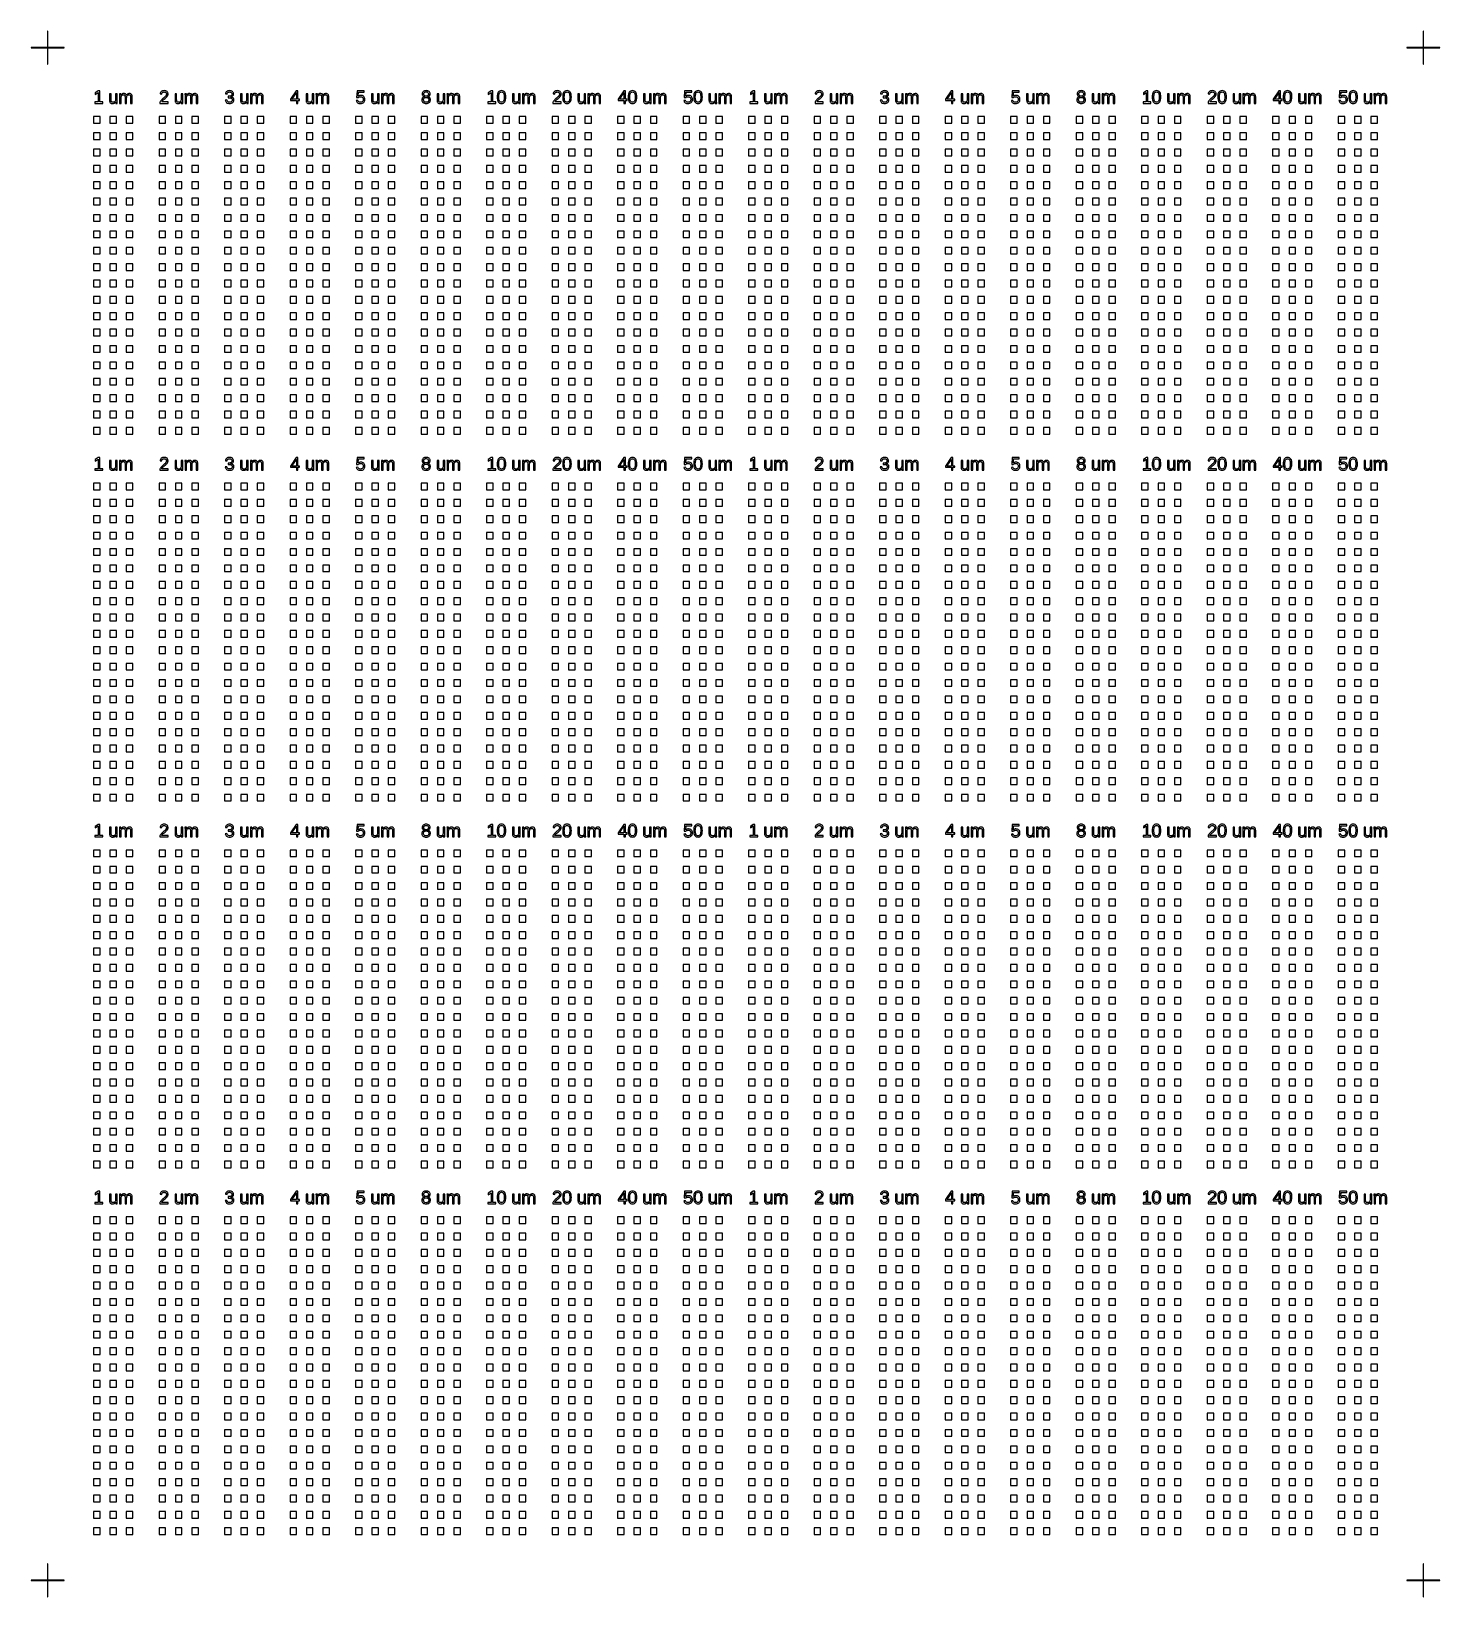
# Model space of a CAD drawing. Header units: metres. Extents: x -21500 to 21500, y -23900 to 23900.
import ezdxf

# ---------------------------------------------------------------- set-up
doc = ezdxf.new("R2010")
doc.units = ezdxf.units.M

msp = doc.modelspace()

# ---------------------------------------------------------------- linework, layer by layer
for p, q in [((-20995, 23900), (-21005, 23900)), ((-21005, 23900), (-21005, 23405)), ((-20995, 23405), (-20995, 23900)), ((21005, 23900), (20995, 23900)), ((20995, 23900), (20995, 23405)), ((21005, 23405), (21005, 23900)), ((-21005, 23405), (-21500, 23405)), ((-21500, 23405), (-21500, 23395)), ((-21500, 23395), (-21005, 23395)), ((-21005, 23395), (-21005, 22900)), ((-20500, 23405), (-20995, 23405)), ((-20995, 23395), (-20500, 23395)), ((-20995, 22900), (-20995, 23395)), ((-20500, 23395), (-20500, 23405)), ((20995, 23405), (20500, 23405)), ((20500, 23405), (20500, 23395)), ((20500, 23395), (20995, 23395)), ((20995, 23395), (20995, 22900)), ((21500, 23405), (21005, 23405)), ((21005, 23395), (21500, 23395)), ((21005, 22900), (21005, 23395)), ((21500, 23395), (21500, 23405)), ((-21005, 22900), (-20995, 22900)), ((20995, 22900), (21005, 22900)), ((-19456.2, 22082.2), (-19546.6, 22020.1)), ((-19546.6, 21974), (-19460.3, 22035.6)), ((-19546.6, 22020.1), (-19546.6, 21974)), ((-19460.3, 22035.6), (-19460.3, 21741.5)), ((-19411.2, 22082.2), (-19456.2, 22082.2)), ((-19411.2, 21741.5), (-19411.2, 22082.2)), ((-19062.4, 21993.5), (-19111.5, 21993.5)), ((-19111.5, 21993.5), (-19111.5, 21797.9)), ((-19062.4, 21807.4), (-19062.4, 21993.5)), ((-18877.1, 21993.5), (-18925.9, 21993.5)), ((-18925.9, 21993.5), (-18925.9, 21823.4)), ((-18877.1, 21762.7), (-18877.1, 21993.5)), ((-18762.8, 21993.5), (-18808.9, 21993.5)), ((-18808.9, 21993.5), (-18808.2, 21985.3)), ((-18762.7, 21992.6), (-18762.8, 21993.5)), ((-18762.5, 21991), (-18762.7, 21992.6)), ((-18762.4, 21988.9), (-18762.5, 21991)), ((-18762.2, 21986.2), (-18762.4, 21988.9)), ((-18713, 21992.1), (-18723.7, 21986.7)), ((-18701.1, 21995.9), (-18713, 21992.1)), ((-18688.2, 21998.2), (-18701.1, 21995.9)), ((-18674.1, 21999), (-18688.2, 21998.2)), ((-18658.3, 21998.1), (-18674.1, 21999)), ((-18644.2, 21995.6), (-18658.3, 21998.1)), ((-18631.9, 21991.5), (-18644.2, 21995.6)), ((-18621.3, 21985.7), (-18631.9, 21991.5)), ((-18545.4, 21991.6), (-18556.8, 21985.9)), ((-18532.9, 21995.7), (-18545.4, 21991.6)), ((-18519.3, 21998.1), (-18532.9, 21995.7)), ((-18504.5, 21999), (-18519.3, 21998.1)), ((-18483.8, 21997.4), (-18504.5, 21999)), ((-18466.1, 21992.9), (-18483.8, 21997.4)), ((-18451.5, 21985.4), (-18466.1, 21992.9)), ((-17565.4, 22009.6), (-17569.9, 21987.8)), ((-17557.4, 22029), (-17565.4, 22009.6)), ((-17546, 22046.1), (-17557.4, 22029)), ((-17531, 22060.8), (-17546, 22046.1)), ((-17513, 22072.7), (-17531, 22060.8)), ((-17520, 21983.2), (-17517.2, 21997.7)), ((-17517.2, 21997.7), (-17512.3, 22010.4)), ((-17492.7, 22081.1), (-17513, 22072.7)), ((-17512.3, 22010.4), (-17505.3, 22021.5)), ((-17505.3, 22021.5), (-17496.2, 22030.8)), ((-17496.2, 22030.8), (-17485.4, 22038.2)), ((-17469.9, 22086.2), (-17492.7, 22081.1)), ((-17485.4, 22038.2), (-17473.3, 22043.5)), ((-17473.3, 22043.5), (-17459.7, 22046.7)), ((-17444.8, 22087.9), (-17469.9, 22086.2)), ((-17459.7, 22046.7), (-17444.8, 22047.8)), ((-17417.6, 22086.2), (-17444.8, 22087.9)), ((-17444.8, 22047.8), (-17429.3, 22046.7)), ((-17429.3, 22046.7), (-17415.6, 22043.4)), ((-17393.7, 22081.1), (-17417.6, 22086.2)), ((-17415.6, 22043.4), (-17403.7, 22038)), ((-17403.7, 22038), (-17393.6, 22030.4)), ((-17373.2, 22072.6), (-17393.7, 22081.1)), ((-17393.6, 22030.4), (-17385.5, 22020.9)), ((-17385.5, 22020.9), (-17379.7, 22009.5)), ((-17379.7, 22009.5), (-17376.3, 21996.4)), ((-17376.3, 21996.4), (-17375.1, 21981.6)), ((-17356, 22060.7), (-17373.2, 22072.6)), ((-17342.4, 22045.6), (-17356, 22060.7)), ((-17332.7, 22027.7), (-17342.4, 22045.6)), ((-17326.9, 22006.9), (-17332.7, 22027.7)), ((-17324.9, 21983.2), (-17326.9, 22006.9)), ((-17062.4, 21993.5), (-17111.5, 21993.5)), ((-17111.5, 21993.5), (-17111.5, 21797.9)), ((-17062.4, 21807.4), (-17062.4, 21993.5)), ((-16877.1, 21993.5), (-16925.9, 21993.5)), ((-16925.9, 21993.5), (-16925.9, 21823.4)), ((-16877.1, 21762.7), (-16877.1, 21993.5)), ((-16762.8, 21993.5), (-16808.9, 21993.5)), ((-16808.9, 21993.5), (-16808.2, 21985.3)), ((-16762.7, 21992.6), (-16762.8, 21993.5)), ((-16762.5, 21991), (-16762.7, 21992.6)), ((-16762.4, 21988.9), (-16762.5, 21991)), ((-16762.2, 21986.2), (-16762.4, 21988.9)), ((-16713, 21992.1), (-16723.7, 21986.7)), ((-16701.1, 21995.9), (-16713, 21992.1)), ((-16688.2, 21998.2), (-16701.1, 21995.9)), ((-16674.1, 21999), (-16688.2, 21998.2)), ((-16658.3, 21998.1), (-16674.1, 21999)), ((-16644.2, 21995.6), (-16658.3, 21998.1)), ((-16631.9, 21991.5), (-16644.2, 21995.6)), ((-16621.3, 21985.7), (-16631.9, 21991.5)), ((-16545.4, 21991.6), (-16556.8, 21985.9)), ((-16532.9, 21995.7), (-16545.4, 21991.6)), ((-16519.3, 21998.1), (-16532.9, 21995.7)), ((-16504.5, 21999), (-16519.3, 21998.1)), ((-16483.8, 21997.4), (-16504.5, 21999)), ((-16466.1, 21992.9), (-16483.8, 21997.4)), ((-16451.5, 21985.4), (-16466.1, 21992.9)), ((-15567.9, 22010.5), (-15572.3, 21988.4)), ((-15572.3, 21988.4), (-15523.2, 21984.6)), ((-15559.9, 22030.1), (-15567.9, 22010.5)), ((-15548.4, 22047.2), (-15559.9, 22030.1)), ((-15533.4, 22061.6), (-15548.4, 22047.2)), ((-15515.5, 22073.1), (-15533.4, 22061.6)), ((-15523.2, 21984.6), (-15520.6, 21998.8)), ((-15520.6, 21998.8), (-15515.8, 22011.3)), ((-15515.8, 22011.3), (-15509, 22022.1)), ((-15495.1, 22081.4), (-15515.5, 22073.1)), ((-15509, 22022.1), (-15500, 22031.2)), ((-15500, 22031.2), (-15489.3, 22038.5)), ((-15472.4, 22086.3), (-15495.1, 22081.4)), ((-15489.3, 22038.5), (-15477, 22043.6)), ((-15477, 22043.6), (-15463.2, 22046.7)), ((-15447.3, 22087.9), (-15472.4, 22086.3)), ((-15463.2, 22046.7), (-15447.8, 22047.8)), ((-15447.8, 22047.8), (-15431.1, 22046.7)), ((-15420.1, 22086.3), (-15447.3, 22087.9)), ((-15431.1, 22046.7), (-15416.6, 22043.3)), ((-15396.2, 22081.3), (-15420.1, 22086.3)), ((-15416.6, 22043.3), (-15404.3, 22037.8)), ((-15404.3, 22037.8), (-15394.2, 22030)), ((-15375.4, 22072.9), (-15396.2, 22081.3)), ((-15394.2, 22030), (-15386.3, 22020.3)), ((-15386.3, 22020.3), (-15380.7, 22009)), ((-15380.7, 22009), (-15377.3, 21996.1)), ((-15377.3, 21996.1), (-15376.2, 21981.6)), ((-15357.9, 22061.2), (-15375.4, 22072.9)), ((-15343.9, 22046.5), (-15357.9, 22061.2)), ((-15334, 22029.2), (-15343.9, 22046.5)), ((-15328, 22009.3), (-15334, 22029.2)), ((-15326, 21986.7), (-15328, 22009.3)), ((-15062.4, 21993.5), (-15111.5, 21993.5)), ((-15111.5, 21993.5), (-15111.5, 21797.9)), ((-15062.4, 21807.4), (-15062.4, 21993.5)), ((-14877.1, 21993.5), (-14925.9, 21993.5)), ((-14925.9, 21993.5), (-14925.9, 21823.4)), ((-14877.1, 21762.7), (-14877.1, 21993.5)), ((-14762.8, 21993.5), (-14808.9, 21993.5)), ((-14808.9, 21993.5), (-14808.2, 21985.3)), ((-14762.7, 21992.6), (-14762.8, 21993.5)), ((-14762.5, 21991), (-14762.7, 21992.6)), ((-14762.4, 21988.9), (-14762.5, 21991)), ((-14762.2, 21986.2), (-14762.4, 21988.9)), ((-14713, 21992.1), (-14723.7, 21986.7)), ((-14701.1, 21995.9), (-14713, 21992.1)), ((-14688.2, 21998.2), (-14701.1, 21995.9)), ((-14674.1, 21999), (-14688.2, 21998.2)), ((-14658.3, 21998.1), (-14674.1, 21999)), ((-14644.2, 21995.6), (-14658.3, 21998.1)), ((-14631.9, 21991.5), (-14644.2, 21995.6)), ((-14621.3, 21985.7), (-14631.9, 21991.5)), ((-14545.4, 21991.6), (-14556.8, 21985.9)), ((-14532.9, 21995.7), (-14545.4, 21991.6)), ((-14519.3, 21998.1), (-14532.9, 21995.7)), ((-14504.5, 21999), (-14519.3, 21998.1)), ((-14483.8, 21997.4), (-14504.5, 21999)), ((-14466.1, 21992.9), (-14483.8, 21997.4)), ((-14451.5, 21985.4), (-14466.1, 21992.9)), ((-13412.3, 22082.2), (-13587.2, 21824.5)), ((-13523.2, 21850.6), (-13425.3, 21994.9)), ((-13425.3, 21994.9), (-13423.3, 21997.9)), ((-13423.3, 21997.9), (-13420.9, 22001.9)), ((-13420.9, 22001.9), (-13418, 22006.9)), ((-13418, 22006.9), (-13414.7, 22012.8)), ((-13414.7, 22012.8), (-13411.6, 22018.5)), ((-13361, 22082.2), (-13412.3, 22082.2)), ((-13411.6, 22018.5), (-13409.3, 22022.8)), ((-13409.3, 22022.8), (-13407.8, 22025.7)), ((-13407.8, 22025.7), (-13407.1, 22027.2)), ((-13407.1, 22027.2), (-13407.1, 21825.1)), ((-13361, 21825.1), (-13361, 22082.2)), ((-13062.4, 21993.5), (-13111.5, 21993.5)), ((-13111.5, 21993.5), (-13111.5, 21797.9)), ((-13062.4, 21807.4), (-13062.4, 21993.5)), ((-12877.1, 21993.5), (-12925.9, 21993.5)), ((-12925.9, 21993.5), (-12925.9, 21823.4)), ((-12877.1, 21762.7), (-12877.1, 21993.5)), ((-12762.8, 21993.5), (-12808.9, 21993.5)), ((-12808.9, 21993.5), (-12808.2, 21985.3)), ((-12762.7, 21992.6), (-12762.8, 21993.5)), ((-12762.5, 21991), (-12762.7, 21992.6)), ((-12762.4, 21988.9), (-12762.5, 21991)), ((-12762.2, 21986.2), (-12762.4, 21988.9)), ((-12713, 21992.1), (-12723.7, 21986.7)), ((-12701.1, 21995.9), (-12713, 21992.1)), ((-12688.2, 21998.2), (-12701.1, 21995.9)), ((-12674.1, 21999), (-12688.2, 21998.2)), ((-12658.3, 21998.1), (-12674.1, 21999)), ((-12644.2, 21995.6), (-12658.3, 21998.1)), ((-12631.9, 21991.5), (-12644.2, 21995.6)), ((-12621.3, 21985.7), (-12631.9, 21991.5)), ((-12545.4, 21991.6), (-12556.8, 21985.9)), ((-12532.9, 21995.7), (-12545.4, 21991.6)), ((-12519.3, 21998.1), (-12532.9, 21995.7)), ((-12504.5, 21999), (-12519.3, 21998.1)), ((-12483.8, 21997.4), (-12504.5, 21999)), ((-12466.1, 21992.9), (-12483.8, 21997.4)), ((-12451.5, 21985.4), (-12466.1, 21992.9)), ((-11553.9, 22082.2), (-11566.6, 21876.6)), ((-11336.6, 22082.2), (-11553.9, 22082.2)), ((-11516.7, 21919.5), (-11509.4, 22040.7)), ((-11509.4, 22040.7), (-11336.6, 22040.7)), ((-11336.6, 22040.7), (-11336.6, 22082.2)), ((-11062.4, 21993.5), (-11111.5, 21993.5)), ((-11111.5, 21993.5), (-11111.5, 21797.9)), ((-11062.4, 21807.4), (-11062.4, 21993.5)), ((-10877.1, 21993.5), (-10925.9, 21993.5)), ((-10925.9, 21993.5), (-10925.9, 21823.4)), ((-10877.1, 21762.7), (-10877.1, 21993.5)), ((-10762.8, 21993.5), (-10808.9, 21993.5)), ((-10808.9, 21993.5), (-10808.2, 21985.3)), ((-10762.7, 21992.6), (-10762.8, 21993.5)), ((-10762.5, 21991), (-10762.7, 21992.6)), ((-10762.4, 21988.9), (-10762.5, 21991)), ((-10762.2, 21986.2), (-10762.4, 21988.9)), ((-10713, 21992.1), (-10723.7, 21986.7)), ((-10701.1, 21995.9), (-10713, 21992.1)), ((-10688.2, 21998.2), (-10701.1, 21995.9)), ((-10674.1, 21999), (-10688.2, 21998.2)), ((-10658.3, 21998.1), (-10674.1, 21999)), ((-10644.2, 21995.6), (-10658.3, 21998.1)), ((-10631.9, 21991.5), (-10644.2, 21995.6)), ((-10621.3, 21985.7), (-10631.9, 21991.5)), ((-10545.4, 21991.6), (-10556.8, 21985.9)), ((-10532.9, 21995.7), (-10545.4, 21991.6)), ((-10519.3, 21998.1), (-10532.9, 21995.7)), ((-10504.5, 21999), (-10519.3, 21998.1)), ((-10483.8, 21997.4), (-10504.5, 21999)), ((-10466.1, 21992.9), (-10483.8, 21997.4)), ((-10451.5, 21985.4), (-10466.1, 21992.9)), ((-9564.86, 22010.8), (-9566.9, 21990)), ((-9566.9, 21990), (-9565.78, 21974.1)), ((-9558.73, 22029.5), (-9564.86, 22010.8)), ((-9548.52, 22046.2), (-9558.73, 22029.5)), ((-9534.22, 22060.8), (-9548.52, 22046.2)), ((-9516.47, 22072.7), (-9534.22, 22060.8)), ((-9516.99, 21986.7), (-9515.86, 22001.9)), ((-9495.93, 22081.1), (-9516.47, 22072.7)), ((-9515.86, 22001.9), (-9512.48, 22015)), ((-9512.48, 22015), (-9506.84, 22026.2)), ((-9506.84, 22026.2), (-9498.95, 22035.3)), ((-9498.95, 22035.3), (-9488.9, 22042.4)), ((-9472.59, 22086.2), (-9495.93, 22081.1)), ((-9488.9, 22042.4), (-9476.8, 22047.5)), ((-9476.8, 22047.5), (-9462.66, 22050.6)), ((-9446.46, 22087.9), (-9472.59, 22086.2)), ((-9462.66, 22050.6), (-9446.46, 22051.6)), ((-9419.73, 22086.3), (-9446.46, 22087.9)), ((-9446.46, 22051.6), (-9415.36, 22047.5)), ((-9395.96, 22081.3), (-9419.73, 22086.3)), ((-9415.36, 22047.5), (-9393.15, 22035.4)), ((-9375.17, 22073), (-9395.96, 22081.3)), ((-9393.15, 22035.4), (-9379.82, 22015.1)), ((-9379.82, 22015.1), (-9375.38, 21986.7)), ((-9357.34, 22061.3), (-9375.17, 22073)), ((-9343.04, 22046.9), (-9357.34, 22061.3)), ((-9332.82, 22030.1), (-9343.04, 22046.9)), ((-9326.69, 22010.9), (-9332.82, 22030.1)), ((-9324.65, 21989.5), (-9326.69, 22010.9)), ((-9325.79, 21973.6), (-9324.65, 21989.5)), ((-9062.35, 21993.5), (-9111.45, 21993.5)), ((-9111.45, 21993.5), (-9111.45, 21797.9)), ((-9062.35, 21807.4), (-9062.35, 21993.5)), ((-8877.07, 21993.5), (-8925.9, 21993.5)), ((-8925.9, 21993.5), (-8925.9, 21823.4)), ((-8877.07, 21762.7), (-8877.07, 21993.5)), ((-8762.79, 21993.5), (-8808.91, 21993.5)), ((-8808.91, 21993.5), (-8808.2, 21985.3)), ((-8762.65, 21992.6), (-8762.79, 21993.5)), ((-8762.52, 21991), (-8762.65, 21992.6)), ((-8762.38, 21988.9), (-8762.52, 21991)), ((-8762.25, 21986.2), (-8762.38, 21988.9)), ((-8712.99, 21992.1), (-8723.73, 21986.7)), ((-8701.14, 21995.9), (-8712.99, 21992.1)), ((-8688.17, 21998.2), (-8701.14, 21995.9)), ((-8674.08, 21999), (-8688.17, 21998.2)), ((-8658.27, 21998.1), (-8674.08, 21999)), ((-8644.21, 21995.6), (-8658.27, 21998.1)), ((-8631.89, 21991.5), (-8644.21, 21995.6)), ((-8621.32, 21985.7), (-8631.89, 21991.5)), ((-8545.4, 21991.6), (-8556.75, 21985.9)), ((-8532.91, 21995.7), (-8545.4, 21991.6)), ((-8519.29, 21998.1), (-8532.91, 21995.7)), ((-8504.53, 21999), (-8519.29, 21998.1)), ((-8483.8, 21997.4), (-8504.53, 21999)), ((-8466.11, 21992.9), (-8483.8, 21997.4)), ((-8451.45, 21985.4), (-8466.11, 21992.9)), ((-7456.22, 22082.2), (-7546.56, 22020.1)), ((-7546.56, 21974), (-7460.29, 22035.6)), ((-7546.56, 22020.1), (-7546.56, 21974)), ((-7460.29, 22035.6), (-7460.29, 21741.5)), ((-7411.19, 22082.2), (-7456.22, 22082.2)), ((-7411.19, 21741.5), (-7411.19, 22082.2)), ((-7258.48, 22011.2), (-7268.53, 21977.4)), ((-7244.42, 22038.8), (-7258.48, 22011.2)), ((-7226.01, 22060.3), (-7244.42, 22038.8)), ((-7202.95, 22075.7), (-7226.01, 22060.3)), ((-7222.27, 21963.3), (-7216.13, 21990.4)), ((-7216.13, 21990.4), (-7207.52, 22011.7)), ((-7207.52, 22011.7), (-7196.11, 22027.7)), ((-7175.22, 22084.9), (-7202.95, 22075.7)), ((-7196.11, 22027.7), (-7181.52, 22039.2)), ((-7181.52, 22039.2), (-7163.75, 22046)), ((-7142.82, 22087.9), (-7175.22, 22084.9)), ((-7163.75, 22046), (-7142.82, 22048.3)), ((-7111.26, 22084.8), (-7142.82, 22087.9)), ((-7142.82, 22048.3), (-7122.4, 22046)), ((-7122.4, 22046), (-7105.08, 22039)), ((-7084.13, 22075.5), (-7111.26, 22084.8)), ((-7105.08, 22039), (-7090.86, 22027.4)), ((-7090.86, 22027.4), (-7079.75, 22011.2)), ((-7061.41, 22060), (-7084.13, 22075.5)), ((-7079.75, 22011.2), (-7071.38, 21989.7)), ((-7071.38, 21989.7), (-7065.41, 21962.6)), ((-7043.13, 22038.3), (-7061.41, 22060)), ((-7029.06, 22010.5), (-7043.13, 22038.3)), ((-7019.02, 21976.7), (-7029.06, 22010.5)), ((-6760.62, 21993.5), (-6809.72, 21993.5)), ((-6809.72, 21993.5), (-6809.72, 21797.9)), ((-6760.62, 21807.4), (-6760.62, 21993.5)), ((-6575.33, 21993.5), (-6624.16, 21993.5)), ((-6624.16, 21993.5), (-6624.16, 21823.4)), ((-6575.33, 21762.7), (-6575.33, 21993.5)), ((-6461.06, 21993.5), (-6507.18, 21993.5)), ((-6507.18, 21993.5), (-6506.46, 21985.3)), ((-6460.92, 21992.6), (-6461.06, 21993.5)), ((-6460.79, 21991), (-6460.92, 21992.6)), ((-6460.65, 21988.9), (-6460.79, 21991)), ((-6460.52, 21986.2), (-6460.65, 21988.9)), ((-6411.26, 21992.1), (-6421.99, 21986.7)), ((-6399.41, 21995.9), (-6411.26, 21992.1)), ((-6386.44, 21998.2), (-6399.41, 21995.9)), ((-6372.35, 21999), (-6386.44, 21998.2)), ((-6356.54, 21998.1), (-6372.35, 21999)), ((-6342.47, 21995.6), (-6356.54, 21998.1)), ((-6330.16, 21991.5), (-6342.47, 21995.6)), ((-6319.58, 21985.7), (-6330.16, 21991.5)), ((-6243.67, 21991.6), (-6255.02, 21985.9)), ((-6231.18, 21995.7), (-6243.67, 21991.6)), ((-6217.56, 21998.1), (-6231.18, 21995.7)), ((-6202.8, 21999), (-6217.56, 21998.1)), ((-6182.07, 21997.4), (-6202.8, 21999)), ((-6164.38, 21992.9), (-6182.07, 21997.4)), ((-6149.72, 21985.4), (-6164.38, 21992.9)), ((-5565.42, 22009.6), (-5569.89, 21987.8)), ((-5557.44, 22029), (-5565.42, 22009.6)), ((-5545.96, 22046.1), (-5557.44, 22029)), ((-5530.96, 22060.8), (-5545.96, 22046.1)), ((-5513.01, 22072.7), (-5530.96, 22060.8)), ((-5519.97, 21983.2), (-5517.17, 21997.7)), ((-5517.17, 21997.7), (-5512.27, 22010.4)), ((-5492.67, 22081.1), (-5513.01, 22072.7)), ((-5512.27, 22010.4), (-5505.3, 22021.5)), ((-5505.3, 22021.5), (-5496.24, 22030.8)), ((-5496.24, 22030.8), (-5485.44, 22038.2)), ((-5469.95, 22086.2), (-5492.67, 22081.1)), ((-5485.44, 22038.2), (-5473.28, 22043.5)), ((-5473.28, 22043.5), (-5459.74, 22046.7)), ((-5444.83, 22087.9), (-5469.95, 22086.2)), ((-5459.74, 22046.7), (-5444.83, 22047.8)), ((-5417.61, 22086.2), (-5444.83, 22087.9)), ((-5444.83, 22047.8), (-5429.31, 22046.7)), ((-5429.31, 22046.7), (-5415.6, 22043.4)), ((-5393.72, 22081.1), (-5417.61, 22086.2)), ((-5415.6, 22043.4), (-5403.68, 22038)), ((-5403.68, 22038), (-5393.56, 22030.4)), ((-5373.18, 22072.6), (-5393.72, 22081.1)), ((-5393.56, 22030.4), (-5385.48, 22020.9)), ((-5385.48, 22020.9), (-5379.72, 22009.5)), ((-5379.72, 22009.5), (-5376.26, 21996.4)), ((-5376.26, 21996.4), (-5375.11, 21981.6)), ((-5355.98, 22060.7), (-5373.18, 22072.6)), ((-5342.39, 22045.6), (-5355.98, 22060.7)), ((-5332.69, 22027.7), (-5342.39, 22045.6)), ((-5326.86, 22006.9), (-5332.69, 22027.7)), ((-5324.92, 21983.2), (-5326.86, 22006.9)), ((-5258.48, 22011.2), (-5268.53, 21977.4)), ((-5244.42, 22038.8), (-5258.48, 22011.2)), ((-5226.01, 22060.3), (-5244.42, 22038.8)), ((-5202.95, 22075.7), (-5226.01, 22060.3)), ((-5222.27, 21963.3), (-5216.13, 21990.4)), ((-5216.13, 21990.4), (-5207.52, 22011.7)), ((-5207.52, 22011.7), (-5196.11, 22027.7)), ((-5175.22, 22084.9), (-5202.95, 22075.7)), ((-5196.11, 22027.7), (-5181.52, 22039.2)), ((-5181.52, 22039.2), (-5163.75, 22046)), ((-5142.82, 22087.9), (-5175.22, 22084.9)), ((-5163.75, 22046), (-5142.82, 22048.3)), ((-5111.26, 22084.8), (-5142.82, 22087.9)), ((-5142.82, 22048.3), (-5122.4, 22046)), ((-5122.4, 22046), (-5105.08, 22039)), ((-5084.13, 22075.5), (-5111.26, 22084.8)), ((-5105.08, 22039), (-5090.86, 22027.4)), ((-5090.86, 22027.4), (-5079.75, 22011.2)), ((-5061.41, 22060), (-5084.13, 22075.5)), ((-5079.75, 22011.2), (-5071.38, 21989.7)), ((-5071.38, 21989.7), (-5065.41, 21962.6)), ((-5043.13, 22038.3), (-5061.41, 22060)), ((-5029.06, 22010.5), (-5043.13, 22038.3)), ((-5019.02, 21976.7), (-5029.06, 22010.5)), ((-4760.62, 21993.5), (-4809.72, 21993.5)), ((-4809.72, 21993.5), (-4809.72, 21797.9)), ((-4760.62, 21807.4), (-4760.62, 21993.5)), ((-4575.33, 21993.5), (-4624.16, 21993.5)), ((-4624.16, 21993.5), (-4624.16, 21823.4)), ((-4575.33, 21762.7), (-4575.33, 21993.5)), ((-4461.06, 21993.5), (-4507.18, 21993.5)), ((-4507.18, 21993.5), (-4506.46, 21985.3)), ((-4460.92, 21992.6), (-4461.06, 21993.5)), ((-4460.79, 21991), (-4460.92, 21992.6)), ((-4460.65, 21988.9), (-4460.79, 21991)), ((-4460.52, 21986.2), (-4460.65, 21988.9)), ((-4411.26, 21992.1), (-4421.99, 21986.7)), ((-4399.41, 21995.9), (-4411.26, 21992.1)), ((-4386.44, 21998.2), (-4399.41, 21995.9)), ((-4372.35, 21999), (-4386.44, 21998.2)), ((-4356.54, 21998.1), (-4372.35, 21999)), ((-4342.47, 21995.6), (-4356.54, 21998.1)), ((-4330.16, 21991.5), (-4342.47, 21995.6)), ((-4319.58, 21985.7), (-4330.16, 21991.5)), ((-4243.67, 21991.6), (-4255.02, 21985.9)), ((-4231.18, 21995.7), (-4243.67, 21991.6)), ((-4217.56, 21998.1), (-4231.18, 21995.7)), ((-4202.8, 21999), (-4217.56, 21998.1)), ((-4182.07, 21997.4), (-4202.8, 21999)), ((-4164.38, 21992.9), (-4182.07, 21997.4)), ((-4149.72, 21985.4), (-4164.38, 21992.9)), ((-3412.27, 22082.2), (-3587.25, 21824.5)), ((-3523.23, 21850.6), (-3425.3, 21994.9)), ((-3425.3, 21994.9), (-3423.31, 21997.9)), ((-3423.31, 21997.9), (-3420.89, 22001.9)), ((-3420.89, 22001.9), (-3418.02, 22006.9)), ((-3418.02, 22006.9), (-3414.72, 22012.8)), ((-3414.72, 22012.8), (-3411.6, 22018.5)), ((-3361, 22082.2), (-3412.27, 22082.2)), ((-3411.6, 22018.5), (-3409.29, 22022.8)), ((-3409.29, 22022.8), (-3407.8, 22025.7)), ((-3407.8, 22025.7), (-3407.12, 22027.2)), ((-3407.12, 22027.2), (-3407.12, 21825.1)), ((-3361, 21825.1), (-3361, 22082.2)), ((-3258.48, 22011.2), (-3268.53, 21977.4)), ((-3244.42, 22038.8), (-3258.48, 22011.2)), ((-3226.01, 22060.3), (-3244.42, 22038.8)), ((-3202.95, 22075.7), (-3226.01, 22060.3)), ((-3222.27, 21963.3), (-3216.13, 21990.4)), ((-3216.13, 21990.4), (-3207.52, 22011.7)), ((-3207.52, 22011.7), (-3196.11, 22027.7)), ((-3175.22, 22084.9), (-3202.95, 22075.7)), ((-3196.11, 22027.7), (-3181.52, 22039.2)), ((-3181.52, 22039.2), (-3163.75, 22046)), ((-3142.82, 22087.9), (-3175.22, 22084.9)), ((-3163.75, 22046), (-3142.82, 22048.3)), ((-3111.26, 22084.8), (-3142.82, 22087.9)), ((-3142.82, 22048.3), (-3122.4, 22046)), ((-3122.4, 22046), (-3105.08, 22039)), ((-3084.13, 22075.5), (-3111.26, 22084.8)), ((-3105.08, 22039), (-3090.86, 22027.4)), ((-3090.86, 22027.4), (-3079.75, 22011.2)), ((-3061.41, 22060), (-3084.13, 22075.5)), ((-3079.75, 22011.2), (-3071.38, 21989.7)), ((-3071.38, 21989.7), (-3065.41, 21962.6)), ((-3043.13, 22038.3), (-3061.41, 22060)), ((-3029.06, 22010.5), (-3043.13, 22038.3)), ((-3019.02, 21976.7), (-3029.06, 22010.5)), ((-2760.62, 21993.5), (-2809.72, 21993.5)), ((-2809.72, 21993.5), (-2809.72, 21797.9)), ((-2760.62, 21807.4), (-2760.62, 21993.5)), ((-2575.33, 21993.5), (-2624.16, 21993.5)), ((-2624.16, 21993.5), (-2624.16, 21823.4)), ((-2575.33, 21762.7), (-2575.33, 21993.5)), ((-2461.06, 21993.5), (-2507.18, 21993.5)), ((-2507.18, 21993.5), (-2506.46, 21985.3)), ((-2460.92, 21992.6), (-2461.06, 21993.5)), ((-2460.79, 21991), (-2460.92, 21992.6)), ((-2460.65, 21988.9), (-2460.79, 21991)), ((-2460.52, 21986.2), (-2460.65, 21988.9)), ((-2411.26, 21992.1), (-2421.99, 21986.7)), ((-2399.41, 21995.9), (-2411.26, 21992.1)), ((-2386.44, 21998.2), (-2399.41, 21995.9)), ((-2372.35, 21999), (-2386.44, 21998.2)), ((-2356.54, 21998.1), (-2372.35, 21999)), ((-2342.47, 21995.6), (-2356.54, 21998.1)), ((-2330.16, 21991.5), (-2342.47, 21995.6)), ((-2319.58, 21985.7), (-2330.16, 21991.5)), ((-2243.67, 21991.6), (-2255.02, 21985.9)), ((-2231.18, 21995.7), (-2243.67, 21991.6)), ((-2217.56, 21998.1), (-2231.18, 21995.7)), ((-2202.8, 21999), (-2217.56, 21998.1)), ((-2182.07, 21997.4), (-2202.8, 21999)), ((-2164.38, 21992.9), (-2182.07, 21997.4)), ((-2149.72, 21985.4), (-2164.38, 21992.9)), ((-1553.88, 22082.2), (-1566.63, 21876.6)), ((-1336.59, 22082.2), (-1553.88, 22082.2)), ((-1516.72, 21919.5), (-1509.39, 22040.7)), ((-1509.39, 22040.7), (-1336.59, 22040.7)), ((-1336.59, 22040.7), (-1336.59, 22082.2)), ((-1258.48, 22011.2), (-1268.53, 21977.4)), ((-1244.42, 22038.8), (-1258.48, 22011.2)), ((-1226.01, 22060.3), (-1244.42, 22038.8)), ((-1202.95, 22075.7), (-1226.01, 22060.3)), ((-1222.27, 21963.3), (-1216.13, 21990.4)), ((-1216.13, 21990.4), (-1207.52, 22011.7)), ((-1207.52, 22011.7), (-1196.11, 22027.7)), ((-1175.22, 22084.9), (-1202.95, 22075.7)), ((-1196.11, 22027.7), (-1181.52, 22039.2)), ((-1181.52, 22039.2), (-1163.75, 22046)), ((-1142.82, 22087.9), (-1175.22, 22084.9)), ((-1163.75, 22046), (-1142.82, 22048.3)), ((-1111.26, 22084.8), (-1142.82, 22087.9)), ((-1142.82, 22048.3), (-1122.4, 22046)), ((-1122.4, 22046), (-1105.08, 22039)), ((-1084.13, 22075.5), (-1111.26, 22084.8)), ((-1105.08, 22039), (-1090.86, 22027.4)), ((-1090.86, 22027.4), (-1079.75, 22011.2)), ((-1061.41, 22060), (-1084.13, 22075.5)), ((-1079.75, 22011.2), (-1071.38, 21989.7)), ((-1071.38, 21989.7), (-1065.41, 21962.6)), ((-1043.13, 22038.3), (-1061.41, 22060)), ((-1029.06, 22010.5), (-1043.13, 22038.3)), ((-1019.02, 21976.7), (-1029.06, 22010.5)), ((-760.62, 21993.5), (-809.722, 21993.5)), ((-809.722, 21993.5), (-809.722, 21797.9)), ((-760.62, 21807.4), (-760.62, 21993.5)), ((-575.335, 21993.5), (-624.165, 21993.5)), ((-624.165, 21993.5), (-624.165, 21823.4)), ((-575.335, 21762.7), (-575.335, 21993.5)), ((-461.057, 21993.5), (-507.175, 21993.5)), ((-507.175, 21993.5), (-506.463, 21985.3)), ((-460.922, 21992.6), (-461.057, 21993.5)), ((-460.786, 21991), (-460.922, 21992.6)), ((-460.651, 21988.9), (-460.786, 21991)), ((-460.515, 21986.2), (-460.651, 21988.9)), ((-411.26, 21992.1), (-421.993, 21986.7)), ((-399.409, 21995.9), (-411.26, 21992.1)), ((-386.438, 21998.2), (-399.409, 21995.9)), ((-372.348, 21999), (-386.438, 21998.2)), ((-356.538, 21998.1), (-372.348, 21999)), ((-342.473, 21995.6), (-356.538, 21998.1)), ((-330.156, 21991.5), (-342.473, 21995.6)), ((-319.584, 21985.7), (-330.156, 21991.5)), ((-243.668, 21991.6), (-255.019, 21985.9)), ((-231.18, 21995.7), (-243.668, 21991.6)), ((-217.557, 21998.1), (-231.18, 21995.7)), ((-202.797, 21999), (-217.557, 21998.1)), ((-182.07, 21997.4), (-202.797, 21999)), ((-164.377, 21992.9), (-182.07, 21997.4)), ((-149.72, 21985.4), (-164.377, 21992.9)), ((543.779, 22082.2), (453.442, 22020.1)), ((453.442, 21974), (539.71, 22035.6)), ((453.442, 22020.1), (453.442, 21974)), ((539.71, 22035.6), (539.71, 21741.5)), ((588.812, 22082.2), (543.779, 22082.2)), ((588.812, 21741.5), (588.812, 22082.2)), ((937.648, 21993.5), (888.546, 21993.5)), ((888.546, 21993.5), (888.546, 21797.9)), ((937.648, 21807.4), (937.648, 21993.5)), ((1122.93, 21993.5), (1074.1, 21993.5)), ((1074.1, 21993.5), (1074.1, 21823.4)), ((1122.93, 21762.7), (1122.93, 21993.5)), ((1237.21, 21993.5), (1191.09, 21993.5)), ((1191.09, 21993.5), (1191.8, 21985.3)), ((1237.35, 21992.6), (1237.21, 21993.5)), ((1237.48, 21991), (1237.35, 21992.6)), ((1237.62, 21988.9), (1237.48, 21991)), ((1237.75, 21986.2), (1237.62, 21988.9)), ((1287.01, 21992.1), (1276.27, 21986.7)), ((1298.86, 21995.9), (1287.01, 21992.1)), ((1311.83, 21998.2), (1298.86, 21995.9)), ((1325.92, 21999), (1311.83, 21998.2)), ((1341.73, 21998.1), (1325.92, 21999)), ((1355.79, 21995.6), (1341.73, 21998.1)), ((1368.11, 21991.5), (1355.79, 21995.6)), ((1378.68, 21985.7), (1368.11, 21991.5)), ((1454.6, 21991.6), (1443.25, 21985.9)), ((1467.09, 21995.7), (1454.6, 21991.6)), ((1480.71, 21998.1), (1467.09, 21995.7)), ((1495.47, 21999), (1480.71, 21998.1)), ((1516.2, 21997.4), (1495.47, 21999)), ((1533.89, 21992.9), (1516.2, 21997.4)), ((1548.55, 21985.4), (1533.89, 21992.9)), ((2434.58, 22009.6), (2430.11, 21987.8)), ((2442.56, 22029), (2434.58, 22009.6)), ((2454.04, 22046.1), (2442.56, 22029)), ((2469.04, 22060.8), (2454.04, 22046.1)), ((2486.99, 22072.7), (2469.04, 22060.8)), ((2480.03, 21983.2), (2482.83, 21997.7)), ((2482.83, 21997.7), (2487.73, 22010.4)), ((2507.33, 22081.1), (2486.99, 22072.7)), ((2487.73, 22010.4), (2494.7, 22021.5)), ((2494.7, 22021.5), (2503.76, 22030.8)), ((2503.76, 22030.8), (2514.56, 22038.2)), ((2530.05, 22086.2), (2507.33, 22081.1)), ((2514.56, 22038.2), (2526.72, 22043.5)), ((2526.72, 22043.5), (2540.26, 22046.7)), ((2555.17, 22087.9), (2530.05, 22086.2)), ((2540.26, 22046.7), (2555.17, 22047.8)), ((2582.39, 22086.2), (2555.17, 22087.9)), ((2555.17, 22047.8), (2570.69, 22046.7)), ((2570.69, 22046.7), (2584.4, 22043.4)), ((2606.28, 22081.1), (2582.39, 22086.2)), ((2584.4, 22043.4), (2596.32, 22038)), ((2596.32, 22038), (2606.44, 22030.4)), ((2626.82, 22072.6), (2606.28, 22081.1)), ((2606.44, 22030.4), (2614.52, 22020.9)), ((2614.52, 22020.9), (2620.28, 22009.5)), ((2620.28, 22009.5), (2623.74, 21996.4)), ((2623.74, 21996.4), (2624.89, 21981.6)), ((2644.02, 22060.7), (2626.82, 22072.6)), ((2657.61, 22045.6), (2644.02, 22060.7)), ((2667.31, 22027.7), (2657.61, 22045.6)), ((2673.14, 22006.9), (2667.31, 22027.7)), ((2675.08, 21983.2), (2673.14, 22006.9)), ((2937.65, 21993.5), (2888.55, 21993.5)), ((2888.55, 21993.5), (2888.55, 21797.9)), ((2937.65, 21807.4), (2937.65, 21993.5)), ((3122.93, 21993.5), (3074.1, 21993.5)), ((3074.1, 21993.5), (3074.1, 21823.4)), ((3122.93, 21762.7), (3122.93, 21993.5)), ((3237.21, 21993.5), (3191.09, 21993.5)), ((3191.09, 21993.5), (3191.8, 21985.3)), ((3237.35, 21992.6), (3237.21, 21993.5)), ((3237.48, 21991), (3237.35, 21992.6)), ((3237.62, 21988.9), (3237.48, 21991)), ((3237.75, 21986.2), (3237.62, 21988.9)), ((3287.01, 21992.1), (3276.27, 21986.7)), ((3298.86, 21995.9), (3287.01, 21992.1)), ((3311.83, 21998.2), (3298.86, 21995.9)), ((3325.92, 21999), (3311.83, 21998.2)), ((3341.73, 21998.1), (3325.92, 21999)), ((3355.79, 21995.6), (3341.73, 21998.1)), ((3368.11, 21991.5), (3355.79, 21995.6)), ((3378.68, 21985.7), (3368.11, 21991.5)), ((3454.6, 21991.6), (3443.25, 21985.9)), ((3467.09, 21995.7), (3454.6, 21991.6)), ((3480.71, 21998.1), (3467.09, 21995.7)), ((3495.47, 21999), (3480.71, 21998.1)), ((3516.2, 21997.4), (3495.47, 21999)), ((3533.89, 21992.9), (3516.2, 21997.4)), ((3548.55, 21985.4), (3533.89, 21992.9)), ((4432.14, 22010.5), (4427.67, 21988.4)), ((4427.67, 21988.4), (4476.77, 21984.6)), ((4440.12, 22030.1), (4432.14, 22010.5)), ((4451.6, 22047.2), (4440.12, 22030.1)), ((4466.6, 22061.6), (4451.6, 22047.2)), ((4484.55, 22073.1), (4466.6, 22061.6)), ((4476.77, 21984.6), (4479.44, 21998.8)), ((4479.44, 21998.8), (4484.2, 22011.3)), ((4484.2, 22011.3), (4491.04, 22022.1)), ((4504.88, 22081.4), (4484.55, 22073.1)), ((4491.04, 22022.1), (4499.97, 22031.2)), ((4499.97, 22031.2), (4510.71, 22038.5)), ((4527.61, 22086.3), (4504.88, 22081.4)), ((4510.71, 22038.5), (4522.99, 22043.6)), ((4522.99, 22043.6), (4536.82, 22046.7)), ((4552.73, 22087.9), (4527.61, 22086.3)), ((4536.82, 22046.7), (4552.19, 22047.8)), ((4552.19, 22047.8), (4568.86, 22046.7)), ((4579.88, 22086.3), (4552.73, 22087.9)), ((4568.86, 22046.7), (4583.35, 22043.3)), ((4603.83, 22081.3), (4579.88, 22086.3)), ((4583.35, 22043.3), (4595.65, 22037.8)), ((4595.65, 22037.8), (4605.77, 22030)), ((4624.58, 22072.9), (4603.83, 22081.3)), ((4605.77, 22030), (4613.66, 22020.3)), ((4613.66, 22020.3), (4619.3, 22009)), ((4619.3, 22009), (4622.68, 21996.1)), ((4622.68, 21996.1), (4623.81, 21981.6)), ((4642.12, 22061.2), (4624.58, 22072.9)), ((4656.06, 22046.5), (4642.12, 22061.2)), ((4666.02, 22029.2), (4656.06, 22046.5)), ((4672, 22009.3), (4666.02, 22029.2)), ((4673.99, 21986.7), (4672, 22009.3)), ((4937.65, 21993.5), (4888.55, 21993.5)), ((4888.55, 21993.5), (4888.55, 21797.9)), ((4937.65, 21807.4), (4937.65, 21993.5)), ((5122.93, 21993.5), (5074.1, 21993.5)), ((5074.1, 21993.5), (5074.1, 21823.4)), ((5122.93, 21762.7), (5122.93, 21993.5)), ((5237.21, 21993.5), (5191.09, 21993.5)), ((5191.09, 21993.5), (5191.8, 21985.3)), ((5237.35, 21992.6), (5237.21, 21993.5)), ((5237.48, 21991), (5237.35, 21992.6)), ((5237.62, 21988.9), (5237.48, 21991)), ((5237.75, 21986.2), (5237.62, 21988.9)), ((5287.01, 21992.1), (5276.27, 21986.7)), ((5298.86, 21995.9), (5287.01, 21992.1)), ((5311.83, 21998.2), (5298.86, 21995.9)), ((5325.92, 21999), (5311.83, 21998.2)), ((5341.73, 21998.1), (5325.92, 21999)), ((5355.79, 21995.6), (5341.73, 21998.1)), ((5368.11, 21991.5), (5355.79, 21995.6)), ((5378.68, 21985.7), (5368.11, 21991.5)), ((5454.6, 21991.6), (5443.25, 21985.9)), ((5467.09, 21995.7), (5454.6, 21991.6)), ((5480.71, 21998.1), (5467.09, 21995.7)), ((5495.47, 21999), (5480.71, 21998.1)), ((5516.2, 21997.4), (5495.47, 21999)), ((5533.89, 21992.9), (5516.2, 21997.4)), ((5548.55, 21985.4), (5533.89, 21992.9)), ((6587.73, 22082.2), (6412.75, 21824.5)), ((6476.77, 21850.6), (6574.7, 21994.9)), ((6574.7, 21994.9), (6576.69, 21997.9)), ((6576.69, 21997.9), (6579.11, 22001.9)), ((6579.11, 22001.9), (6581.98, 22006.9)), ((6581.98, 22006.9), (6585.28, 22012.8)), ((6585.28, 22012.8), (6588.4, 22018.5)), ((6639, 22082.2), (6587.73, 22082.2)), ((6588.4, 22018.5), (6590.71, 22022.8)), ((6590.71, 22022.8), (6592.2, 22025.7)), ((6592.2, 22025.7), (6592.88, 22027.2)), ((6592.88, 22027.2), (6592.88, 21825.1)), ((6639, 21825.1), (6639, 22082.2)), ((6937.65, 21993.5), (6888.55, 21993.5)), ((6888.55, 21993.5), (6888.55, 21797.9)), ((6937.65, 21807.4), (6937.65, 21993.5)), ((7122.93, 21993.5), (7074.1, 21993.5)), ((7074.1, 21993.5), (7074.1, 21823.4)), ((7122.93, 21762.7), (7122.93, 21993.5)), ((7237.21, 21993.5), (7191.09, 21993.5)), ((7191.09, 21993.5), (7191.8, 21985.3)), ((7237.35, 21992.6), (7237.21, 21993.5)), ((7237.48, 21991), (7237.35, 21992.6)), ((7237.62, 21988.9), (7237.48, 21991)), ((7237.75, 21986.2), (7237.62, 21988.9)), ((7287.01, 21992.1), (7276.27, 21986.7)), ((7298.86, 21995.9), (7287.01, 21992.1)), ((7311.83, 21998.2), (7298.86, 21995.9)), ((7325.92, 21999), (7311.83, 21998.2)), ((7341.73, 21998.1), (7325.92, 21999)), ((7355.79, 21995.6), (7341.73, 21998.1)), ((7368.11, 21991.5), (7355.79, 21995.6)), ((7378.68, 21985.7), (7368.11, 21991.5)), ((7454.6, 21991.6), (7443.25, 21985.9)), ((7467.09, 21995.7), (7454.6, 21991.6)), ((7480.71, 21998.1), (7467.09, 21995.7)), ((7495.47, 21999), (7480.71, 21998.1)), ((7516.2, 21997.4), (7495.47, 21999)), ((7533.89, 21992.9), (7516.2, 21997.4)), ((7548.55, 21985.4), (7533.89, 21992.9)), ((8446.12, 22082.2), (8433.37, 21876.6)), ((8663.41, 22082.2), (8446.12, 22082.2)), ((8483.28, 21919.5), (8490.61, 22040.7)), ((8490.61, 22040.7), (8663.41, 22040.7)), ((8663.41, 22040.7), (8663.41, 22082.2)), ((8937.65, 21993.5), (8888.55, 21993.5)), ((8888.55, 21993.5), (8888.55, 21797.9)), ((8937.65, 21807.4), (8937.65, 21993.5)), ((9122.93, 21993.5), (9074.1, 21993.5)), ((9074.1, 21993.5), (9074.1, 21823.4)), ((9122.93, 21762.7), (9122.93, 21993.5)), ((9237.21, 21993.5), (9191.09, 21993.5)), ((9191.09, 21993.5), (9191.8, 21985.3)), ((9237.35, 21992.6), (9237.21, 21993.5)), ((9237.48, 21991), (9237.35, 21992.6)), ((9237.62, 21988.9), (9237.48, 21991)), ((9237.75, 21986.2), (9237.62, 21988.9)), ((9287.01, 21992.1), (9276.27, 21986.7)), ((9298.86, 21995.9), (9287.01, 21992.1)), ((9311.83, 21998.2), (9298.86, 21995.9)), ((9325.92, 21999), (9311.83, 21998.2)), ((9341.73, 21998.1), (9325.92, 21999)), ((9355.79, 21995.6), (9341.73, 21998.1)), ((9368.11, 21991.5), (9355.79, 21995.6)), ((9378.68, 21985.7), (9368.11, 21991.5)), ((9454.6, 21991.6), (9443.25, 21985.9)), ((9467.09, 21995.7), (9454.6, 21991.6)), ((9480.71, 21998.1), (9467.09, 21995.7)), ((9495.47, 21999), (9480.71, 21998.1)), ((9516.2, 21997.4), (9495.47, 21999)), ((9533.89, 21992.9), (9516.2, 21997.4)), ((9548.55, 21985.4), (9533.89, 21992.9)), ((10435.1, 22010.8), (10433.1, 21990)), ((10433.1, 21990), (10434.2, 21974.1)), ((10441.3, 22029.5), (10435.1, 22010.8)), ((10451.5, 22046.2), (10441.3, 22029.5)), ((10465.8, 22060.8), (10451.5, 22046.2)), ((10483.5, 22072.7), (10465.8, 22060.8)), ((10483, 21986.7), (10484.1, 22001.9)), ((10504.1, 22081.1), (10483.5, 22072.7)), ((10484.1, 22001.9), (10487.5, 22015)), ((10487.5, 22015), (10493.2, 22026.2)), ((10493.2, 22026.2), (10501.1, 22035.3)), ((10501.1, 22035.3), (10511.1, 22042.4)), ((10527.4, 22086.2), (10504.1, 22081.1)), ((10511.1, 22042.4), (10523.2, 22047.5)), ((10523.2, 22047.5), (10537.3, 22050.6)), ((10553.5, 22087.9), (10527.4, 22086.2)), ((10537.3, 22050.6), (10553.5, 22051.6)), ((10580.3, 22086.3), (10553.5, 22087.9)), ((10553.5, 22051.6), (10584.6, 22047.5)), ((10604, 22081.3), (10580.3, 22086.3)), ((10584.6, 22047.5), (10606.9, 22035.4)), ((10624.8, 22073), (10604, 22081.3)), ((10606.9, 22035.4), (10620.2, 22015.1)), ((10620.2, 22015.1), (10624.6, 21986.7)), ((10642.7, 22061.3), (10624.8, 22073)), ((10657, 22046.9), (10642.7, 22061.3)), ((10667.2, 22030.1), (10657, 22046.9)), ((10673.3, 22010.9), (10667.2, 22030.1)), ((10675.3, 21989.5), (10673.3, 22010.9)), ((10674.2, 21973.6), (10675.3, 21989.5)), ((10937.6, 21993.5), (10888.5, 21993.5)), ((10888.5, 21993.5), (10888.5, 21797.9)), ((10937.6, 21807.4), (10937.6, 21993.5)), ((11122.9, 21993.5), (11074.1, 21993.5)), ((11074.1, 21993.5), (11074.1, 21823.4)), ((11122.9, 21762.7), (11122.9, 21993.5)), ((11237.2, 21993.5), (11191.1, 21993.5)), ((11191.1, 21993.5), (11191.8, 21985.3)), ((11237.3, 21992.6), (11237.2, 21993.5)), ((11237.5, 21991), (11237.3, 21992.6)), ((11237.6, 21988.9), (11237.5, 21991)), ((11237.8, 21986.2), (11237.6, 21988.9)), ((11287, 21992.1), (11276.3, 21986.7)), ((11298.9, 21995.9), (11287, 21992.1)), ((11311.8, 21998.2), (11298.9, 21995.9)), ((11325.9, 21999), (11311.8, 21998.2)), ((11341.7, 21998.1), (11325.9, 21999)), ((11355.8, 21995.6), (11341.7, 21998.1)), ((11368.1, 21991.5), (11355.8, 21995.6)), ((11378.7, 21985.7), (11368.1, 21991.5)), ((11454.6, 21991.6), (11443.2, 21985.9)), ((11467.1, 21995.7), (11454.6, 21991.6)), ((11480.7, 21998.1), (11467.1, 21995.7)), ((11495.5, 21999), (11480.7, 21998.1)), ((11516.2, 21997.4), (11495.5, 21999)), ((11533.9, 21992.9), (11516.2, 21997.4)), ((11548.5, 21985.4), (11533.9, 21992.9)), ((12543.8, 22082.2), (12453.4, 22020.1)), ((12453.4, 21974), (12539.7, 22035.6)), ((12453.4, 22020.1), (12453.4, 21974)), ((12539.7, 22035.6), (12539.7, 21741.5)), ((12588.8, 22082.2), (12543.8, 22082.2)), ((12588.8, 21741.5), (12588.8, 22082.2)), ((12741.5, 22011.2), (12731.5, 21977.4)), ((12755.6, 22038.8), (12741.5, 22011.2)), ((12774, 22060.3), (12755.6, 22038.8)), ((12797.1, 22075.7), (12774, 22060.3)), ((12777.7, 21963.3), (12783.9, 21990.4)), ((12783.9, 21990.4), (12792.5, 22011.7)), ((12792.5, 22011.7), (12803.9, 22027.7)), ((12824.8, 22084.9), (12797.1, 22075.7)), ((12803.9, 22027.7), (12818.5, 22039.2)), ((12818.5, 22039.2), (12836.2, 22046)), ((12857.2, 22087.9), (12824.8, 22084.9)), ((12836.2, 22046), (12857.2, 22048.3)), ((12888.7, 22084.8), (12857.2, 22087.9)), ((12857.2, 22048.3), (12877.6, 22046)), ((12877.6, 22046), (12894.9, 22039)), ((12915.9, 22075.5), (12888.7, 22084.8)), ((12894.9, 22039), (12909.1, 22027.4)), ((12909.1, 22027.4), (12920.2, 22011.2)), ((12938.6, 22060), (12915.9, 22075.5)), ((12920.2, 22011.2), (12928.6, 21989.7)), ((12928.6, 21989.7), (12934.6, 21962.6)), ((12956.9, 22038.3), (12938.6, 22060)), ((12970.9, 22010.5), (12956.9, 22038.3)), ((12981, 21976.7), (12970.9, 22010.5)), ((13239.4, 21993.5), (13190.3, 21993.5)), ((13190.3, 21993.5), (13190.3, 21797.9)), ((13239.4, 21807.4), (13239.4, 21993.5)), ((13424.7, 21993.5), (13375.8, 21993.5)), ((13375.8, 21993.5), (13375.8, 21823.4)), ((13424.7, 21762.7), (13424.7, 21993.5)), ((13538.9, 21993.5), (13492.8, 21993.5)), ((13492.8, 21993.5), (13493.5, 21985.3)), ((13539.1, 21992.6), (13538.9, 21993.5)), ((13539.2, 21991), (13539.1, 21992.6)), ((13539.3, 21988.9), (13539.2, 21991)), ((13539.5, 21986.2), (13539.3, 21988.9)), ((13588.7, 21992.1), (13578, 21986.7)), ((13600.6, 21995.9), (13588.7, 21992.1)), ((13613.6, 21998.2), (13600.6, 21995.9)), ((13627.7, 21999), (13613.6, 21998.2)), ((13643.5, 21998.1), (13627.7, 21999)), ((13657.5, 21995.6), (13643.5, 21998.1)), ((13669.8, 21991.5), (13657.5, 21995.6)), ((13680.4, 21985.7), (13669.8, 21991.5)), ((13756.3, 21991.6), (13745, 21985.9)), ((13768.8, 21995.7), (13756.3, 21991.6)), ((13782.4, 21998.1), (13768.8, 21995.7)), ((13797.2, 21999), (13782.4, 21998.1)), ((13817.9, 21997.4), (13797.2, 21999)), ((13835.6, 21992.9), (13817.9, 21997.4)), ((13850.3, 21985.4), (13835.6, 21992.9)), ((14434.6, 22009.6), (14430.1, 21987.8)), ((14442.6, 22029), (14434.6, 22009.6)), ((14454, 22046.1), (14442.6, 22029)), ((14469, 22060.8), (14454, 22046.1)), ((14487, 22072.7), (14469, 22060.8)), ((14480, 21983.2), (14482.8, 21997.7)), ((14482.8, 21997.7), (14487.7, 22010.4)), ((14507.3, 22081.1), (14487, 22072.7)), ((14487.7, 22010.4), (14494.7, 22021.5)), ((14494.7, 22021.5), (14503.8, 22030.8)), ((14503.8, 22030.8), (14514.6, 22038.2)), ((14530.1, 22086.2), (14507.3, 22081.1)), ((14514.6, 22038.2), (14526.7, 22043.5)), ((14526.7, 22043.5), (14540.3, 22046.7)), ((14555.2, 22087.9), (14530.1, 22086.2)), ((14540.3, 22046.7), (14555.2, 22047.8)), ((14582.4, 22086.2), (14555.2, 22087.9)), ((14555.2, 22047.8), (14570.7, 22046.7)), ((14570.7, 22046.7), (14584.4, 22043.4)), ((14606.3, 22081.1), (14582.4, 22086.2)), ((14584.4, 22043.4), (14596.3, 22038)), ((14596.3, 22038), (14606.4, 22030.4)), ((14626.8, 22072.6), (14606.3, 22081.1)), ((14606.4, 22030.4), (14614.5, 22020.9)), ((14614.5, 22020.9), (14620.3, 22009.5)), ((14620.3, 22009.5), (14623.7, 21996.4)), ((14623.7, 21996.4), (14624.9, 21981.6)), ((14644, 22060.7), (14626.8, 22072.6)), ((14657.6, 22045.6), (14644, 22060.7)), ((14667.3, 22027.7), (14657.6, 22045.6)), ((14673.1, 22006.9), (14667.3, 22027.7)), ((14675.1, 21983.2), (14673.1, 22006.9)), ((14741.5, 22011.2), (14731.5, 21977.4)), ((14755.6, 22038.8), (14741.5, 22011.2)), ((14774, 22060.3), (14755.6, 22038.8)), ((14797.1, 22075.7), (14774, 22060.3)), ((14777.7, 21963.3), (14783.9, 21990.4)), ((14783.9, 21990.4), (14792.5, 22011.7)), ((14792.5, 22011.7), (14803.9, 22027.7)), ((14824.8, 22084.9), (14797.1, 22075.7)), ((14803.9, 22027.7), (14818.5, 22039.2)), ((14818.5, 22039.2), (14836.2, 22046)), ((14857.2, 22087.9), (14824.8, 22084.9)), ((14836.2, 22046), (14857.2, 22048.3)), ((14888.7, 22084.8), (14857.2, 22087.9)), ((14857.2, 22048.3), (14877.6, 22046)), ((14877.6, 22046), (14894.9, 22039)), ((14915.9, 22075.5), (14888.7, 22084.8)), ((14894.9, 22039), (14909.1, 22027.4)), ((14909.1, 22027.4), (14920.2, 22011.2)), ((14938.6, 22060), (14915.9, 22075.5)), ((14920.2, 22011.2), (14928.6, 21989.7)), ((14928.6, 21989.7), (14934.6, 21962.6)), ((14956.9, 22038.3), (14938.6, 22060)), ((14970.9, 22010.5), (14956.9, 22038.3)), ((14981, 21976.7), (14970.9, 22010.5)), ((15239.4, 21993.5), (15190.3, 21993.5)), ((15190.3, 21993.5), (15190.3, 21797.9)), ((15239.4, 21807.4), (15239.4, 21993.5)), ((15424.7, 21993.5), (15375.8, 21993.5)), ((15375.8, 21993.5), (15375.8, 21823.4)), ((15424.7, 21762.7), (15424.7, 21993.5)), ((15538.9, 21993.5), (15492.8, 21993.5)), ((15492.8, 21993.5), (15493.5, 21985.3)), ((15539.1, 21992.6), (15538.9, 21993.5)), ((15539.2, 21991), (15539.1, 21992.6)), ((15539.3, 21988.9), (15539.2, 21991)), ((15539.5, 21986.2), (15539.3, 21988.9)), ((15588.7, 21992.1), (15578, 21986.7)), ((15600.6, 21995.9), (15588.7, 21992.1)), ((15613.6, 21998.2), (15600.6, 21995.9)), ((15627.7, 21999), (15613.6, 21998.2)), ((15643.5, 21998.1), (15627.7, 21999)), ((15657.5, 21995.6), (15643.5, 21998.1)), ((15669.8, 21991.5), (15657.5, 21995.6)), ((15680.4, 21985.7), (15669.8, 21991.5)), ((15756.3, 21991.6), (15745, 21985.9)), ((15768.8, 21995.7), (15756.3, 21991.6)), ((15782.4, 21998.1), (15768.8, 21995.7)), ((15797.2, 21999), (15782.4, 21998.1)), ((15817.9, 21997.4), (15797.2, 21999)), ((15835.6, 21992.9), (15817.9, 21997.4)), ((15850.3, 21985.4), (15835.6, 21992.9)), ((16587.7, 22082.2), (16412.8, 21824.5)), ((16476.8, 21850.6), (16574.7, 21994.9)), ((16574.7, 21994.9), (16576.7, 21997.9)), ((16576.7, 21997.9), (16579.1, 22001.9)), ((16579.1, 22001.9), (16582, 22006.9)), ((16582, 22006.9), (16585.3, 22012.8)), ((16585.3, 22012.8), (16588.4, 22018.5)), ((16639, 22082.2), (16587.7, 22082.2)), ((16588.4, 22018.5), (16590.7, 22022.8)), ((16590.7, 22022.8), (16592.2, 22025.7)), ((16592.2, 22025.7), (16592.9, 22027.2)), ((16592.9, 22027.2), (16592.9, 21825.1)), ((16639, 21825.1), (16639, 22082.2)), ((16741.5, 22011.2), (16731.5, 21977.4)), ((16755.6, 22038.8), (16741.5, 22011.2)), ((16774, 22060.3), (16755.6, 22038.8)), ((16797.1, 22075.7), (16774, 22060.3)), ((16777.7, 21963.3), (16783.9, 21990.4)), ((16783.9, 21990.4), (16792.5, 22011.7)), ((16792.5, 22011.7), (16803.9, 22027.7)), ((16824.8, 22084.9), (16797.1, 22075.7)), ((16803.9, 22027.7), (16818.5, 22039.2)), ((16818.5, 22039.2), (16836.2, 22046)), ((16857.2, 22087.9), (16824.8, 22084.9)), ((16836.2, 22046), (16857.2, 22048.3)), ((16888.7, 22084.8), (16857.2, 22087.9)), ((16857.2, 22048.3), (16877.6, 22046)), ((16877.6, 22046), (16894.9, 22039)), ((16915.9, 22075.5), (16888.7, 22084.8)), ((16894.9, 22039), (16909.1, 22027.4)), ((16909.1, 22027.4), (16920.2, 22011.2)), ((16938.6, 22060), (16915.9, 22075.5)), ((16920.2, 22011.2), (16928.6, 21989.7)), ((16928.6, 21989.7), (16934.6, 21962.6)), ((16956.9, 22038.3), (16938.6, 22060)), ((16970.9, 22010.5), (16956.9, 22038.3)), ((16981, 21976.7), (16970.9, 22010.5)), ((17239.4, 21993.5), (17190.3, 21993.5)), ((17190.3, 21993.5), (17190.3, 21797.9)), ((17239.4, 21807.4), (17239.4, 21993.5)), ((17424.7, 21993.5), (17375.8, 21993.5)), ((17375.8, 21993.5), (17375.8, 21823.4)), ((17424.7, 21762.7), (17424.7, 21993.5)), ((17538.9, 21993.5), (17492.8, 21993.5)), ((17492.8, 21993.5), (17493.5, 21985.3)), ((17539.1, 21992.6), (17538.9, 21993.5)), ((17539.2, 21991), (17539.1, 21992.6)), ((17539.3, 21988.9), (17539.2, 21991)), ((17539.5, 21986.2), (17539.3, 21988.9)), ((17588.7, 21992.1), (17578, 21986.7)), ((17600.6, 21995.9), (17588.7, 21992.1)), ((17613.6, 21998.2), (17600.6, 21995.9)), ((17627.7, 21999), (17613.6, 21998.2)), ((17643.5, 21998.1), (17627.7, 21999)), ((17657.5, 21995.6), (17643.5, 21998.1)), ((17669.8, 21991.5), (17657.5, 21995.6)), ((17680.4, 21985.7), (17669.8, 21991.5)), ((17756.3, 21991.6), (17745, 21985.9)), ((17768.8, 21995.7), (17756.3, 21991.6)), ((17782.4, 21998.1), (17768.8, 21995.7)), ((17797.2, 21999), (17782.4, 21998.1)), ((17817.9, 21997.4), (17797.2, 21999)), ((17835.6, 21992.9), (17817.9, 21997.4)), ((17850.3, 21985.4), (17835.6, 21992.9)), ((18446.1, 22082.2), (18433.4, 21876.6)), ((18663.4, 22082.2), (18446.1, 22082.2)), ((18483.3, 21919.5), (18490.6, 22040.7)), ((18490.6, 22040.7), (18663.4, 22040.7)), ((18663.4, 22040.7), (18663.4, 22082.2)), ((18741.5, 22011.2), (18731.5, 21977.4)), ((18755.6, 22038.8), (18741.5, 22011.2)), ((18774, 22060.3), (18755.6, 22038.8)), ((18797.1, 22075.7), (18774, 22060.3)), ((18777.7, 21963.3), (18783.9, 21990.4)), ((18783.9, 21990.4), (18792.5, 22011.7)), ((18792.5, 22011.7), (18803.9, 22027.7)), ((18824.8, 22084.9), (18797.1, 22075.7)), ((18803.9, 22027.7), (18818.5, 22039.2)), ((18818.5, 22039.2), (18836.2, 22046)), ((18857.2, 22087.9), (18824.8, 22084.9)), ((18836.2, 22046), (18857.2, 22048.3)), ((18888.7, 22084.8), (18857.2, 22087.9)), ((18857.2, 22048.3), (18877.6, 22046)), ((18877.6, 22046), (18894.9, 22039)), ((18915.9, 22075.5), (18888.7, 22084.8)), ((18894.9, 22039), (18909.1, 22027.4)), ((18909.1, 22027.4), (18920.2, 22011.2)), ((18938.6, 22060), (18915.9, 22075.5)), ((18920.2, 22011.2), (18928.6, 21989.7)), ((18928.6, 21989.7), (18934.6, 21962.6)), ((18956.9, 22038.3), (18938.6, 22060)), ((18970.9, 22010.5), (18956.9, 22038.3)), ((18981, 21976.7), (18970.9, 22010.5)), ((19239.4, 21993.5), (19190.3, 21993.5)), ((19190.3, 21993.5), (19190.3, 21797.9)), ((19239.4, 21807.4), (19239.4, 21993.5)), ((19424.7, 21993.5), (19375.8, 21993.5)), ((19375.8, 21993.5), (19375.8, 21823.4)), ((19424.7, 21762.7), (19424.7, 21993.5)), ((19538.9, 21993.5), (19492.8, 21993.5)), ((19492.8, 21993.5), (19493.5, 21985.3)), ((19539.1, 21992.6), (19538.9, 21993.5)), ((19539.2, 21991), (19539.1, 21992.6)), ((19539.3, 21988.9), (19539.2, 21991)), ((19539.5, 21986.2), (19539.3, 21988.9)), ((19588.7, 21992.1), (19578, 21986.7)), ((19600.6, 21995.9), (19588.7, 21992.1)), ((19613.6, 21998.2), (19600.6, 21995.9)), ((19627.7, 21999), (19613.6, 21998.2)), ((19643.5, 21998.1), (19627.7, 21999)), ((19657.5, 21995.6), (19643.5, 21998.1)), ((19669.8, 21991.5), (19657.5, 21995.6)), ((19680.4, 21985.7), (19669.8, 21991.5)), ((19756.3, 21991.6), (19745, 21985.9)), ((19768.8, 21995.7), (19756.3, 21991.6)), ((19782.4, 21998.1), (19768.8, 21995.7)), ((19797.2, 21999), (19782.4, 21998.1)), ((19817.9, 21997.4), (19797.2, 21999)), ((19835.6, 21992.9), (19817.9, 21997.4)), ((19850.3, 21985.4), (19835.6, 21992.9)), ((-19460.3, 21741.5), (-19557.7, 21741.5)), ((-19557.7, 21741.5), (-19557.7, 21700)), ((-19557.7, 21700), (-19318.1, 21700)), ((-19318.1, 21741.5), (-19411.2, 21741.5)), ((-19318.1, 21700), (-19318.1, 21741.5)), ((-19111.5, 21797.9), (-19110.1, 21772.2)), ((-19110.1, 21772.2), (-19105.9, 21750.4)), ((-19105.9, 21750.4), (-19098.9, 21732.5)), ((-19098.9, 21732.5), (-19089.1, 21718.6)), ((-19089.1, 21718.6), (-19076.3, 21708.1)), ((-19076.3, 21708.1), (-19060.2, 21700.6)), ((-19062, 21793.7), (-19062.4, 21807.4)), ((-19060.9, 21781.7), (-19062, 21793.7)), ((-19059.1, 21771.2), (-19060.9, 21781.7)), ((-19060.2, 21700.6), (-19040.9, 21696.1)), ((-19056.7, 21762.4), (-19059.1, 21771.2)), ((-19053.4, 21755), (-19056.7, 21762.4)), ((-19049.3, 21748.6), (-19053.4, 21755)), ((-19044.3, 21743.4), (-19049.3, 21748.6)), ((-19038.5, 21739.3), (-19044.3, 21743.4)), ((-19040.9, 21696.1), (-19018.4, 21694.6)), ((-19031.5, 21736.2), (-19038.5, 21739.3)), ((-19023.1, 21734), (-19031.5, 21736.2)), ((-19013.2, 21732.7), (-19023.1, 21734)), ((-19018.4, 21694.6), (-19002.7, 21695.4)), ((-19001.9, 21732.3), (-19013.2, 21732.7)), ((-19002.7, 21695.4), (-18988.3, 21697.7)), ((-18985.2, 21733.8), (-19001.9, 21732.3)), ((-18988.3, 21697.7), (-18975.2, 21701.7)), ((-18970.3, 21738.3), (-18985.2, 21733.8)), ((-18975.2, 21701.7), (-18963.5, 21707.2)), ((-18957.3, 21745.9), (-18970.3, 21738.3)), ((-18963.5, 21707.2), (-18952.7, 21714.6)), ((-18946.2, 21756.4), (-18957.3, 21745.9)), ((-18952.7, 21714.6), (-18942.7, 21724.2)), ((-18937.3, 21769.7), (-18946.2, 21756.4)), ((-18942.7, 21724.2), (-18933.3, 21736.1)), ((-18931, 21785.3), (-18937.3, 21769.7)), ((-18933.3, 21736.1), (-18924.5, 21750.2)), ((-18927.2, 21803.2), (-18931, 21785.3)), ((-18925.9, 21823.4), (-18927.2, 21803.2)), ((-18924.5, 21750.2), (-18923.7, 21750.2)), ((-18923.7, 21750.2), (-18923.5, 21740.3)), ((-18923.5, 21740.3), (-18923.2, 21732.2)), ((-18923.2, 21732.2), (-18923, 21725.7)), ((-18923, 21725.7), (-18922.8, 21721)), ((-18922.8, 21721), (-18922.6, 21717.3)), ((-18922.6, 21717.3), (-18922.4, 21713.7)), ((-18922.4, 21713.7), (-18922.2, 21710.4)), ((-18922.2, 21710.4), (-18922.1, 21707.3)), ((-18922.1, 21707.3), (-18922, 21704.6)), ((-18922, 21704.6), (-18921.8, 21702.5)), ((-18921.8, 21702.5), (-18921.7, 21701)), ((-18921.7, 21701), (-18921.6, 21700)), ((-18921.6, 21700), (-18875.4, 21700)), ((-18877, 21739.5), (-18877.1, 21762.7)), ((-18876.7, 21721.4), (-18877, 21739.5)), ((-18876.2, 21708.2), (-18876.7, 21721.4)), ((-18875.4, 21700), (-18876.2, 21708.2)), ((-18808.2, 21985.3), (-18807.7, 21972.2)), ((-18807.7, 21972.2), (-18807.4, 21954)), ((-18807.4, 21954), (-18807.3, 21930.9)), ((-18807.3, 21930.9), (-18807.3, 21700)), ((-18807.3, 21700), (-18758.7, 21700)), ((-18762.1, 21983.1), (-18762.2, 21986.2)), ((-18761.9, 21979.8), (-18762.1, 21983.1)), ((-18761.8, 21976.3), (-18761.9, 21979.8)), ((-18761.6, 21972.5), (-18761.8, 21976.3)), ((-18761.4, 21967.8), (-18761.6, 21972.5)), ((-18761.1, 21961.3), (-18761.4, 21967.8)), ((-18760.9, 21953.2), (-18761.1, 21961.3)), ((-18760.6, 21943.3), (-18760.9, 21953.2)), ((-18759.8, 21943.3), (-18760.6, 21943.3)), ((-18751.7, 21957.8), (-18759.8, 21943.3)), ((-18758.7, 21870.1), (-18757.6, 21890.6)), ((-18758.7, 21700), (-18758.7, 21870.1)), ((-18757.6, 21890.6), (-18754.2, 21908.6)), ((-18754.2, 21908.6), (-18748.5, 21924.2)), ((-18742.9, 21969.8), (-18751.7, 21957.8)), ((-18748.5, 21924.2), (-18740.5, 21937.4)), ((-18733.6, 21979.5), (-18742.9, 21969.8)), ((-18740.5, 21937.4), (-18730.6, 21947.8)), ((-18723.7, 21986.7), (-18733.6, 21979.5)), ((-18730.6, 21947.8), (-18719.1, 21955.3)), ((-18719.1, 21955.3), (-18706, 21959.8)), ((-18706, 21959.8), (-18691.2, 21961.2)), ((-18691.2, 21961.2), (-18677.1, 21960.2)), ((-18677.1, 21960.2), (-18665.5, 21957.2)), ((-18665.5, 21957.2), (-18656.1, 21952.1)), ((-18656.1, 21952.1), (-18649.1, 21945)), ((-18649.1, 21945), (-18644, 21935.2)), ((-18644, 21935.2), (-18640.4, 21922.1)), ((-18640.4, 21922.1), (-18638.2, 21905.7)), ((-18638.2, 21905.7), (-18637.5, 21886.1)), ((-18637.5, 21886.1), (-18637.5, 21700)), ((-18637.5, 21700), (-18589.2, 21700)), ((-18612.4, 21978), (-18621.3, 21985.7)), ((-18604.9, 21968.4), (-18612.4, 21978)), ((-18598.9, 21956.9), (-18604.9, 21968.4)), ((-18594.3, 21943.3), (-18598.9, 21956.9)), ((-18593.5, 21943.3), (-18594.3, 21943.3)), ((-18585.5, 21957.1), (-18593.5, 21943.3)), ((-18589.2, 21870.1), (-18588.1, 21890.7)), ((-18589.2, 21700), (-18589.2, 21870.1)), ((-18588.1, 21890.7), (-18584.7, 21908.8)), ((-18576.7, 21968.8), (-18585.5, 21957.1)), ((-18584.7, 21908.8), (-18579.2, 21924.4)), ((-18579.2, 21924.4), (-18571.4, 21937.5)), ((-18567.1, 21978.4), (-18576.7, 21968.8)), ((-18571.4, 21937.5), (-18561.6, 21947.9)), ((-18556.8, 21985.9), (-18567.1, 21978.4)), ((-18561.6, 21947.9), (-18550.1, 21955.3)), ((-18550.1, 21955.3), (-18536.7, 21959.8)), ((-18536.7, 21959.8), (-18521.6, 21961.2)), ((-18521.6, 21961.2), (-18507.6, 21960.2)), ((-18507.6, 21960.2), (-18495.9, 21957.2)), ((-18495.9, 21957.2), (-18486.6, 21952.1)), ((-18486.6, 21952.1), (-18479.6, 21945)), ((-18479.6, 21945), (-18474.5, 21935.2)), ((-18474.5, 21935.2), (-18470.8, 21922.1)), ((-18470.8, 21922.1), (-18468.6, 21905.7)), ((-18468.6, 21905.7), (-18467.9, 21886.1)), ((-18467.9, 21886.1), (-18467.9, 21700)), ((-18467.9, 21700), (-18419.6, 21700)), ((-18439.8, 21974.8), (-18451.5, 21985.4)), ((-18431, 21960.8), (-18439.8, 21974.8)), ((-18424.7, 21942.9), (-18431, 21960.8)), ((-18420.9, 21921.2), (-18424.7, 21942.9)), ((-18419.6, 21895.6), (-18420.9, 21921.2)), ((-18419.6, 21700), (-18419.6, 21895.6)), ((-17564.8, 21749.9), (-17572.1, 21734.5)), ((-17572.1, 21734.5), (-17572.1, 21700)), ((-17572.1, 21700), (-17319, 21700)), ((-17569.9, 21987.8), (-17520, 21983.2)), ((-17556.7, 21764.3), (-17564.8, 21749.9)), ((-17547.9, 21777.9), (-17556.7, 21764.3)), ((-17538.3, 21790.5), (-17547.9, 21777.9)), ((-17528.2, 21802.3), (-17538.3, 21790.5)), ((-17517.8, 21813.6), (-17528.2, 21802.3)), ((-17518.3, 21741.5), (-17513.6, 21751.1)), ((-17319, 21741.5), (-17518.3, 21741.5)), ((-17507.2, 21824.3), (-17517.8, 21813.6)), ((-17513.6, 21751.1), (-17507.6, 21760.9)), ((-17507.6, 21760.9), (-17500.3, 21770.8)), ((-17496.4, 21834.4), (-17507.2, 21824.3)), ((-17500.3, 21770.8), (-17491.8, 21781)), ((-17485.4, 21844.1), (-17496.4, 21834.4)), ((-17491.8, 21781), (-17481.7, 21791.5)), ((-17474.5, 21853.4), (-17485.4, 21844.1)), ((-17481.7, 21791.5), (-17470.1, 21802.7)), ((-17463.6, 21862.3), (-17474.5, 21853.4)), ((-17470.1, 21802.7), (-17456.9, 21814.5)), ((-17452.8, 21870.9), (-17463.6, 21862.3)), ((-17456.9, 21814.5), (-17442.1, 21827)), ((-17442.3, 21879.3), (-17452.8, 21870.9)), ((-17432.3, 21887.7), (-17442.3, 21879.3)), ((-17442.1, 21827), (-17416.1, 21848.5)), ((-17422.8, 21896.1), (-17432.3, 21887.7)), ((-17413.9, 21904.5), (-17422.8, 21896.1)), ((-17416.1, 21848.5), (-17394.6, 21867)), ((-17405.6, 21913.1), (-17413.9, 21904.5)), ((-17398.2, 21921.8), (-17405.6, 21913.1)), ((-17391.6, 21930.7), (-17398.2, 21921.8)), ((-17394.6, 21867), (-17377.7, 21882.6)), ((-17385.8, 21939.8), (-17391.6, 21930.7)), ((-17381.1, 21949.3), (-17385.8, 21939.8)), ((-17377.8, 21959.5), (-17381.1, 21949.3)), ((-17375.8, 21970.2), (-17377.8, 21959.5)), ((-17377.7, 21882.6), (-17365.3, 21895.1)), ((-17375.1, 21981.6), (-17375.8, 21970.2)), ((-17365.3, 21895.1), (-17355.9, 21906)), ((-17355.9, 21906), (-17347.7, 21917)), ((-17347.7, 21917), (-17340.8, 21928)), ((-17340.8, 21928), (-17335.1, 21939)), ((-17335.1, 21939), (-17330.6, 21950)), ((-17330.6, 21950), (-17327.5, 21961)), ((-17327.5, 21961), (-17325.6, 21972.1)), ((-17325.6, 21972.1), (-17324.9, 21983.2)), ((-17319, 21700), (-17319, 21741.5)), ((-17111.5, 21797.9), (-17110.1, 21772.2)), ((-17110.1, 21772.2), (-17105.9, 21750.4)), ((-17105.9, 21750.4), (-17098.9, 21732.5)), ((-17098.9, 21732.5), (-17089.1, 21718.6)), ((-17089.1, 21718.6), (-17076.3, 21708.1)), ((-17076.3, 21708.1), (-17060.2, 21700.6)), ((-17062, 21793.7), (-17062.4, 21807.4)), ((-17060.9, 21781.7), (-17062, 21793.7)), ((-17059.1, 21771.2), (-17060.9, 21781.7)), ((-17060.2, 21700.6), (-17040.9, 21696.1)), ((-17056.7, 21762.4), (-17059.1, 21771.2)), ((-17053.4, 21755), (-17056.7, 21762.4)), ((-17049.3, 21748.6), (-17053.4, 21755)), ((-17044.3, 21743.4), (-17049.3, 21748.6)), ((-17038.5, 21739.3), (-17044.3, 21743.4)), ((-17040.9, 21696.1), (-17018.4, 21694.6)), ((-17031.5, 21736.2), (-17038.5, 21739.3)), ((-17023.1, 21734), (-17031.5, 21736.2)), ((-17013.2, 21732.7), (-17023.1, 21734)), ((-17018.4, 21694.6), (-17002.7, 21695.4)), ((-17001.9, 21732.3), (-17013.2, 21732.7)), ((-17002.7, 21695.4), (-16988.3, 21697.7)), ((-16985.2, 21733.8), (-17001.9, 21732.3)), ((-16988.3, 21697.7), (-16975.2, 21701.7)), ((-16970.3, 21738.3), (-16985.2, 21733.8)), ((-16975.2, 21701.7), (-16963.5, 21707.2)), ((-16957.3, 21745.9), (-16970.3, 21738.3)), ((-16963.5, 21707.2), (-16952.7, 21714.6)), ((-16946.2, 21756.4), (-16957.3, 21745.9)), ((-16952.7, 21714.6), (-16942.7, 21724.2)), ((-16937.3, 21769.7), (-16946.2, 21756.4)), ((-16942.7, 21724.2), (-16933.3, 21736.1)), ((-16931, 21785.3), (-16937.3, 21769.7)), ((-16933.3, 21736.1), (-16924.5, 21750.2)), ((-16927.2, 21803.2), (-16931, 21785.3)), ((-16925.9, 21823.4), (-16927.2, 21803.2)), ((-16924.5, 21750.2), (-16923.7, 21750.2)), ((-16923.7, 21750.2), (-16923.5, 21740.3)), ((-16923.5, 21740.3), (-16923.2, 21732.2)), ((-16923.2, 21732.2), (-16923, 21725.7)), ((-16923, 21725.7), (-16922.8, 21721)), ((-16922.8, 21721), (-16922.6, 21717.3)), ((-16922.6, 21717.3), (-16922.4, 21713.7)), ((-16922.4, 21713.7), (-16922.2, 21710.4)), ((-16922.2, 21710.4), (-16922.1, 21707.3)), ((-16922.1, 21707.3), (-16922, 21704.6)), ((-16922, 21704.6), (-16921.8, 21702.5)), ((-16921.8, 21702.5), (-16921.7, 21701)), ((-16921.7, 21701), (-16921.6, 21700)), ((-16921.6, 21700), (-16875.4, 21700)), ((-16877, 21739.5), (-16877.1, 21762.7)), ((-16876.7, 21721.4), (-16877, 21739.5)), ((-16876.2, 21708.2), (-16876.7, 21721.4)), ((-16875.4, 21700), (-16876.2, 21708.2)), ((-16808.2, 21985.3), (-16807.7, 21972.2)), ((-16807.7, 21972.2), (-16807.4, 21954)), ((-16807.4, 21954), (-16807.3, 21930.9)), ((-16807.3, 21930.9), (-16807.3, 21700)), ((-16807.3, 21700), (-16758.7, 21700)), ((-16762.1, 21983.1), (-16762.2, 21986.2)), ((-16761.9, 21979.8), (-16762.1, 21983.1)), ((-16761.8, 21976.3), (-16761.9, 21979.8)), ((-16761.6, 21972.5), (-16761.8, 21976.3)), ((-16761.4, 21967.8), (-16761.6, 21972.5)), ((-16761.1, 21961.3), (-16761.4, 21967.8)), ((-16760.9, 21953.2), (-16761.1, 21961.3)), ((-16760.6, 21943.3), (-16760.9, 21953.2)), ((-16759.8, 21943.3), (-16760.6, 21943.3)), ((-16751.7, 21957.8), (-16759.8, 21943.3)), ((-16758.7, 21870.1), (-16757.6, 21890.6)), ((-16758.7, 21700), (-16758.7, 21870.1)), ((-16757.6, 21890.6), (-16754.2, 21908.6)), ((-16754.2, 21908.6), (-16748.5, 21924.2)), ((-16742.9, 21969.8), (-16751.7, 21957.8)), ((-16748.5, 21924.2), (-16740.5, 21937.4)), ((-16733.6, 21979.5), (-16742.9, 21969.8)), ((-16740.5, 21937.4), (-16730.6, 21947.8)), ((-16723.7, 21986.7), (-16733.6, 21979.5)), ((-16730.6, 21947.8), (-16719.1, 21955.3)), ((-16719.1, 21955.3), (-16706, 21959.8)), ((-16706, 21959.8), (-16691.2, 21961.2)), ((-16691.2, 21961.2), (-16677.1, 21960.2)), ((-16677.1, 21960.2), (-16665.5, 21957.2)), ((-16665.5, 21957.2), (-16656.1, 21952.1)), ((-16656.1, 21952.1), (-16649.1, 21945)), ((-16649.1, 21945), (-16644, 21935.2)), ((-16644, 21935.2), (-16640.4, 21922.1)), ((-16640.4, 21922.1), (-16638.2, 21905.7)), ((-16638.2, 21905.7), (-16637.5, 21886.1)), ((-16637.5, 21886.1), (-16637.5, 21700)), ((-16637.5, 21700), (-16589.2, 21700)), ((-16612.4, 21978), (-16621.3, 21985.7)), ((-16604.9, 21968.4), (-16612.4, 21978)), ((-16598.9, 21956.9), (-16604.9, 21968.4)), ((-16594.3, 21943.3), (-16598.9, 21956.9)), ((-16593.5, 21943.3), (-16594.3, 21943.3)), ((-16585.5, 21957.1), (-16593.5, 21943.3)), ((-16589.2, 21870.1), (-16588.1, 21890.7)), ((-16589.2, 21700), (-16589.2, 21870.1)), ((-16588.1, 21890.7), (-16584.7, 21908.8)), ((-16576.7, 21968.8), (-16585.5, 21957.1)), ((-16584.7, 21908.8), (-16579.2, 21924.4)), ((-16579.2, 21924.4), (-16571.4, 21937.5)), ((-16567.1, 21978.4), (-16576.7, 21968.8)), ((-16571.4, 21937.5), (-16561.6, 21947.9)), ((-16556.8, 21985.9), (-16567.1, 21978.4)), ((-16561.6, 21947.9), (-16550.1, 21955.3)), ((-16550.1, 21955.3), (-16536.7, 21959.8)), ((-16536.7, 21959.8), (-16521.6, 21961.2)), ((-16521.6, 21961.2), (-16507.6, 21960.2)), ((-16507.6, 21960.2), (-16495.9, 21957.2)), ((-16495.9, 21957.2), (-16486.6, 21952.1)), ((-16486.6, 21952.1), (-16479.6, 21945)), ((-16479.6, 21945), (-16474.5, 21935.2)), ((-16474.5, 21935.2), (-16470.8, 21922.1)), ((-16470.8, 21922.1), (-16468.6, 21905.7)), ((-16468.6, 21905.7), (-16467.9, 21886.1)), ((-16467.9, 21886.1), (-16467.9, 21700)), ((-16467.9, 21700), (-16419.6, 21700)), ((-16439.8, 21974.8), (-16451.5, 21985.4)), ((-16431, 21960.8), (-16439.8, 21974.8)), ((-16424.7, 21942.9), (-16431, 21960.8)), ((-16420.9, 21921.2), (-16424.7, 21942.9)), ((-16419.6, 21895.6), (-16420.9, 21921.2)), ((-16419.6, 21700), (-16419.6, 21895.6)), ((-15528.4, 21802.8), (-15578.8, 21798.2)), ((-15578.8, 21798.2), (-15573.8, 21774.1)), ((-15573.8, 21774.1), (-15565.3, 21753.2)), ((-15565.3, 21753.2), (-15553.3, 21735.4)), ((-15553.3, 21735.4), (-15537.7, 21720.8)), ((-15537.7, 21720.8), (-15519, 21709.3)), ((-15519.5, 21773.1), (-15528.4, 21802.8)), ((-15502.7, 21752), (-15519.5, 21773.1)), ((-15519, 21709.3), (-15497.3, 21701.1)), ((-15477.9, 21739.2), (-15502.7, 21752)), ((-15497.3, 21701.1), (-15472.7, 21696.2)), ((-15460.6, 21915.7), (-15487.1, 21915.7)), ((-15487.1, 21915.7), (-15487.1, 21873.3)), ((-15487.1, 21873.3), (-15459.5, 21873.3)), ((-15445.1, 21735), (-15477.9, 21739.2)), ((-15472.7, 21696.2), (-15445.1, 21694.6)), ((-15441.6, 21916.8), (-15460.6, 21915.7)), ((-15459.5, 21873.3), (-15438.2, 21872.3)), ((-15427.6, 21736.1), (-15445.1, 21735)), ((-15445.1, 21694.6), (-15415.7, 21696.4)), ((-15424.9, 21920), (-15441.6, 21916.8)), ((-15438.2, 21872.3), (-15419.5, 21869)), ((-15412.2, 21739.5), (-15427.6, 21736.1)), ((-15410.5, 21925.5), (-15424.9, 21920)), ((-15419.5, 21869), (-15403.5, 21863.5)), ((-15415.7, 21696.4), (-15389.9, 21701.8)), ((-15398.7, 21745.2), (-15412.2, 21739.5)), ((-15398.3, 21933.2), (-15410.5, 21925.5)), ((-15406, 21896.1), (-15387.7, 21901.1)), ((-15406, 21895.1), (-15406, 21896.1)), ((-15385.8, 21891.5), (-15406, 21895.1)), ((-15403.5, 21863.5), (-15390.2, 21855.9)), ((-15387.2, 21753.2), (-15398.7, 21745.2)), ((-15388.6, 21942.8), (-15398.3, 21933.2)), ((-15390.2, 21855.9), (-15379.7, 21846.2)), ((-15389.9, 21701.8), (-15367.7, 21710.9)), ((-15381.7, 21954), (-15388.6, 21942.8)), ((-15387.7, 21901.1), (-15371.6, 21908)), ((-15378, 21763.4), (-15387.2, 21753.2)), ((-15367.9, 21885.6), (-15385.8, 21891.5)), ((-15377.6, 21967), (-15381.7, 21954)), ((-15379.7, 21846.2), (-15372.2, 21834.9)), ((-15371.4, 21775.8), (-15378, 21763.4)), ((-15376.2, 21981.6), (-15377.6, 21967)), ((-15372.2, 21834.9), (-15367.7, 21821.9)), ((-15371.6, 21908), (-15357.9, 21916.7)), ((-15367.5, 21790.4), (-15371.4, 21775.8)), ((-15352.4, 21877.1), (-15367.9, 21885.6)), ((-15367.7, 21821.9), (-15366.2, 21807.2)), ((-15367.7, 21710.9), (-15349.1, 21723.6)), ((-15366.2, 21807.2), (-15367.5, 21790.4)), ((-15357.9, 21916.7), (-15346.5, 21927.2)), ((-15339.3, 21866.3), (-15352.4, 21877.1)), ((-15349.1, 21723.6), (-15334.3, 21739.6)), ((-15346.5, 21927.2), (-15337.5, 21939.5)), ((-15328.9, 21853.4), (-15339.3, 21866.3)), ((-15337.5, 21939.5), (-15331.1, 21953.5)), ((-15334.3, 21739.6), (-15323.8, 21758.6)), ((-15331.1, 21953.5), (-15327.3, 21969.3)), ((-15321.4, 21839), (-15328.9, 21853.4)), ((-15327.3, 21969.3), (-15326, 21986.7)), ((-15323.8, 21758.6), (-15317.5, 21780.6)), ((-15316.9, 21823.1), (-15321.4, 21839)), ((-15317.5, 21780.6), (-15315.4, 21805.5)), ((-15315.4, 21805.5), (-15316.9, 21823.1)), ((-15111.5, 21797.9), (-15110.1, 21772.2)), ((-15110.1, 21772.2), (-15105.9, 21750.4)), ((-15105.9, 21750.4), (-15098.9, 21732.5)), ((-15098.9, 21732.5), (-15089.1, 21718.6)), ((-15089.1, 21718.6), (-15076.3, 21708.1)), ((-15076.3, 21708.1), (-15060.2, 21700.6)), ((-15062, 21793.7), (-15062.4, 21807.4)), ((-15060.9, 21781.7), (-15062, 21793.7)), ((-15059.1, 21771.2), (-15060.9, 21781.7)), ((-15060.2, 21700.6), (-15040.9, 21696.1)), ((-15056.7, 21762.4), (-15059.1, 21771.2)), ((-15053.4, 21755), (-15056.7, 21762.4)), ((-15049.3, 21748.6), (-15053.4, 21755)), ((-15044.3, 21743.4), (-15049.3, 21748.6)), ((-15038.5, 21739.3), (-15044.3, 21743.4)), ((-15040.9, 21696.1), (-15018.4, 21694.6)), ((-15031.5, 21736.2), (-15038.5, 21739.3)), ((-15023.1, 21734), (-15031.5, 21736.2)), ((-15013.2, 21732.7), (-15023.1, 21734)), ((-15018.4, 21694.6), (-15002.7, 21695.4)), ((-15001.9, 21732.3), (-15013.2, 21732.7)), ((-15002.7, 21695.4), (-14988.3, 21697.7)), ((-14985.2, 21733.8), (-15001.9, 21732.3)), ((-14988.3, 21697.7), (-14975.2, 21701.7)), ((-14970.3, 21738.3), (-14985.2, 21733.8)), ((-14975.2, 21701.7), (-14963.5, 21707.2)), ((-14957.3, 21745.9), (-14970.3, 21738.3)), ((-14963.5, 21707.2), (-14952.7, 21714.6)), ((-14946.2, 21756.4), (-14957.3, 21745.9)), ((-14952.7, 21714.6), (-14942.7, 21724.2)), ((-14937.3, 21769.7), (-14946.2, 21756.4)), ((-14942.7, 21724.2), (-14933.3, 21736.1)), ((-14931, 21785.3), (-14937.3, 21769.7)), ((-14933.3, 21736.1), (-14924.5, 21750.2)), ((-14927.2, 21803.2), (-14931, 21785.3)), ((-14925.9, 21823.4), (-14927.2, 21803.2)), ((-14924.5, 21750.2), (-14923.7, 21750.2)), ((-14923.7, 21750.2), (-14923.5, 21740.3)), ((-14923.5, 21740.3), (-14923.2, 21732.2)), ((-14923.2, 21732.2), (-14923, 21725.7)), ((-14923, 21725.7), (-14922.8, 21721)), ((-14922.8, 21721), (-14922.6, 21717.3)), ((-14922.6, 21717.3), (-14922.4, 21713.7)), ((-14922.4, 21713.7), (-14922.2, 21710.4)), ((-14922.2, 21710.4), (-14922.1, 21707.3)), ((-14922.1, 21707.3), (-14922, 21704.6)), ((-14922, 21704.6), (-14921.8, 21702.5)), ((-14921.8, 21702.5), (-14921.7, 21701)), ((-14921.7, 21701), (-14921.6, 21700)), ((-14921.6, 21700), (-14875.4, 21700)), ((-14877, 21739.5), (-14877.1, 21762.7)), ((-14876.7, 21721.4), (-14877, 21739.5)), ((-14876.2, 21708.2), (-14876.7, 21721.4)), ((-14875.4, 21700), (-14876.2, 21708.2)), ((-14808.2, 21985.3), (-14807.7, 21972.2)), ((-14807.7, 21972.2), (-14807.4, 21954)), ((-14807.4, 21954), (-14807.3, 21930.9)), ((-14807.3, 21930.9), (-14807.3, 21700)), ((-14807.3, 21700), (-14758.7, 21700)), ((-14762.1, 21983.1), (-14762.2, 21986.2)), ((-14761.9, 21979.8), (-14762.1, 21983.1)), ((-14761.8, 21976.3), (-14761.9, 21979.8)), ((-14761.6, 21972.5), (-14761.8, 21976.3)), ((-14761.4, 21967.8), (-14761.6, 21972.5)), ((-14761.1, 21961.3), (-14761.4, 21967.8)), ((-14760.9, 21953.2), (-14761.1, 21961.3)), ((-14760.6, 21943.3), (-14760.9, 21953.2)), ((-14759.8, 21943.3), (-14760.6, 21943.3)), ((-14751.7, 21957.8), (-14759.8, 21943.3)), ((-14758.7, 21870.1), (-14757.6, 21890.6)), ((-14758.7, 21700), (-14758.7, 21870.1)), ((-14757.6, 21890.6), (-14754.2, 21908.6)), ((-14754.2, 21908.6), (-14748.5, 21924.2)), ((-14742.9, 21969.8), (-14751.7, 21957.8)), ((-14748.5, 21924.2), (-14740.5, 21937.4)), ((-14733.6, 21979.5), (-14742.9, 21969.8)), ((-14740.5, 21937.4), (-14730.6, 21947.8)), ((-14723.7, 21986.7), (-14733.6, 21979.5)), ((-14730.6, 21947.8), (-14719.1, 21955.3)), ((-14719.1, 21955.3), (-14706, 21959.8)), ((-14706, 21959.8), (-14691.2, 21961.2)), ((-14691.2, 21961.2), (-14677.1, 21960.2)), ((-14677.1, 21960.2), (-14665.5, 21957.2)), ((-14665.5, 21957.2), (-14656.1, 21952.1)), ((-14656.1, 21952.1), (-14649.1, 21945)), ((-14649.1, 21945), (-14644, 21935.2)), ((-14644, 21935.2), (-14640.4, 21922.1)), ((-14640.4, 21922.1), (-14638.2, 21905.7)), ((-14638.2, 21905.7), (-14637.5, 21886.1)), ((-14637.5, 21886.1), (-14637.5, 21700)), ((-14637.5, 21700), (-14589.2, 21700)), ((-14612.4, 21978), (-14621.3, 21985.7)), ((-14604.9, 21968.4), (-14612.4, 21978)), ((-14598.9, 21956.9), (-14604.9, 21968.4)), ((-14594.3, 21943.3), (-14598.9, 21956.9)), ((-14593.5, 21943.3), (-14594.3, 21943.3)), ((-14585.5, 21957.1), (-14593.5, 21943.3)), ((-14589.2, 21870.1), (-14588.1, 21890.7)), ((-14589.2, 21700), (-14589.2, 21870.1)), ((-14588.1, 21890.7), (-14584.7, 21908.8)), ((-14576.7, 21968.8), (-14585.5, 21957.1)), ((-14584.7, 21908.8), (-14579.2, 21924.4)), ((-14579.2, 21924.4), (-14571.4, 21937.5)), ((-14567.1, 21978.4), (-14576.7, 21968.8)), ((-14571.4, 21937.5), (-14561.6, 21947.9)), ((-14556.8, 21985.9), (-14567.1, 21978.4)), ((-14561.6, 21947.9), (-14550.1, 21955.3)), ((-14550.1, 21955.3), (-14536.7, 21959.8)), ((-14536.7, 21959.8), (-14521.6, 21961.2)), ((-14521.6, 21961.2), (-14507.6, 21960.2)), ((-14507.6, 21960.2), (-14495.9, 21957.2)), ((-14495.9, 21957.2), (-14486.6, 21952.1)), ((-14486.6, 21952.1), (-14479.6, 21945)), ((-14479.6, 21945), (-14474.5, 21935.2)), ((-14474.5, 21935.2), (-14470.8, 21922.1)), ((-14470.8, 21922.1), (-14468.6, 21905.7)), ((-14468.6, 21905.7), (-14467.9, 21886.1)), ((-14467.9, 21886.1), (-14467.9, 21700)), ((-14467.9, 21700), (-14419.6, 21700)), ((-14439.8, 21974.8), (-14451.5, 21985.4)), ((-14431, 21960.8), (-14439.8, 21974.8)), ((-14424.7, 21942.9), (-14431, 21960.8)), ((-14420.9, 21921.2), (-14424.7, 21942.9)), ((-14419.6, 21895.6), (-14420.9, 21921.2)), ((-14419.6, 21700), (-14419.6, 21895.6)), ((-13587.2, 21824.5), (-13587.2, 21786.5)), ((-13587.2, 21786.5), (-13407.1, 21786.5)), ((-13542.2, 21825.1), (-13537.9, 21830.5)), ((-13407.1, 21825.1), (-13542.2, 21825.1)), ((-13537.9, 21830.5), (-13523.2, 21850.6)), ((-13407.1, 21786.5), (-13407.1, 21700)), ((-13407.1, 21700), (-13361, 21700)), ((-13307.3, 21825.1), (-13361, 21825.1)), ((-13361, 21786.5), (-13307.3, 21786.5)), ((-13361, 21700), (-13361, 21786.5)), ((-13307.3, 21786.5), (-13307.3, 21825.1)), ((-13111.5, 21797.9), (-13110.1, 21772.2)), ((-13110.1, 21772.2), (-13105.9, 21750.4)), ((-13105.9, 21750.4), (-13098.9, 21732.5)), ((-13098.9, 21732.5), (-13089.1, 21718.6)), ((-13089.1, 21718.6), (-13076.3, 21708.1)), ((-13076.3, 21708.1), (-13060.2, 21700.6)), ((-13062, 21793.7), (-13062.4, 21807.4)), ((-13060.9, 21781.7), (-13062, 21793.7)), ((-13059.1, 21771.2), (-13060.9, 21781.7)), ((-13060.2, 21700.6), (-13040.9, 21696.1)), ((-13056.7, 21762.4), (-13059.1, 21771.2)), ((-13053.4, 21755), (-13056.7, 21762.4)), ((-13049.3, 21748.6), (-13053.4, 21755)), ((-13044.3, 21743.4), (-13049.3, 21748.6)), ((-13038.5, 21739.3), (-13044.3, 21743.4)), ((-13040.9, 21696.1), (-13018.4, 21694.6)), ((-13031.5, 21736.2), (-13038.5, 21739.3)), ((-13023.1, 21734), (-13031.5, 21736.2)), ((-13013.2, 21732.7), (-13023.1, 21734)), ((-13018.4, 21694.6), (-13002.7, 21695.4)), ((-13001.9, 21732.3), (-13013.2, 21732.7)), ((-13002.7, 21695.4), (-12988.3, 21697.7)), ((-12985.2, 21733.8), (-13001.9, 21732.3)), ((-12988.3, 21697.7), (-12975.2, 21701.7)), ((-12970.3, 21738.3), (-12985.2, 21733.8)), ((-12975.2, 21701.7), (-12963.5, 21707.2)), ((-12957.3, 21745.9), (-12970.3, 21738.3)), ((-12963.5, 21707.2), (-12952.7, 21714.6)), ((-12946.2, 21756.4), (-12957.3, 21745.9)), ((-12952.7, 21714.6), (-12942.7, 21724.2)), ((-12937.3, 21769.7), (-12946.2, 21756.4)), ((-12942.7, 21724.2), (-12933.3, 21736.1)), ((-12931, 21785.3), (-12937.3, 21769.7)), ((-12933.3, 21736.1), (-12924.5, 21750.2)), ((-12927.2, 21803.2), (-12931, 21785.3)), ((-12925.9, 21823.4), (-12927.2, 21803.2)), ((-12924.5, 21750.2), (-12923.7, 21750.2)), ((-12923.7, 21750.2), (-12923.5, 21740.3)), ((-12923.5, 21740.3), (-12923.2, 21732.2)), ((-12923.2, 21732.2), (-12923, 21725.7)), ((-12923, 21725.7), (-12922.8, 21721)), ((-12922.8, 21721), (-12922.6, 21717.3)), ((-12922.6, 21717.3), (-12922.4, 21713.7)), ((-12922.4, 21713.7), (-12922.2, 21710.4)), ((-12922.2, 21710.4), (-12922.1, 21707.3)), ((-12922.1, 21707.3), (-12922, 21704.6)), ((-12922, 21704.6), (-12921.8, 21702.5)), ((-12921.8, 21702.5), (-12921.7, 21701)), ((-12921.7, 21701), (-12921.6, 21700)), ((-12921.6, 21700), (-12875.4, 21700)), ((-12877, 21739.5), (-12877.1, 21762.7)), ((-12876.7, 21721.4), (-12877, 21739.5)), ((-12876.2, 21708.2), (-12876.7, 21721.4)), ((-12875.4, 21700), (-12876.2, 21708.2)), ((-12808.2, 21985.3), (-12807.7, 21972.2)), ((-12807.7, 21972.2), (-12807.4, 21954)), ((-12807.4, 21954), (-12807.3, 21930.9)), ((-12807.3, 21930.9), (-12807.3, 21700)), ((-12807.3, 21700), (-12758.7, 21700)), ((-12762.1, 21983.1), (-12762.2, 21986.2)), ((-12761.9, 21979.8), (-12762.1, 21983.1)), ((-12761.8, 21976.3), (-12761.9, 21979.8)), ((-12761.6, 21972.5), (-12761.8, 21976.3)), ((-12761.4, 21967.8), (-12761.6, 21972.5)), ((-12761.1, 21961.3), (-12761.4, 21967.8)), ((-12760.9, 21953.2), (-12761.1, 21961.3)), ((-12760.6, 21943.3), (-12760.9, 21953.2)), ((-12759.8, 21943.3), (-12760.6, 21943.3)), ((-12751.7, 21957.8), (-12759.8, 21943.3)), ((-12758.7, 21870.1), (-12757.6, 21890.6)), ((-12758.7, 21700), (-12758.7, 21870.1)), ((-12757.6, 21890.6), (-12754.2, 21908.6)), ((-12754.2, 21908.6), (-12748.5, 21924.2)), ((-12742.9, 21969.8), (-12751.7, 21957.8)), ((-12748.5, 21924.2), (-12740.5, 21937.4)), ((-12733.6, 21979.5), (-12742.9, 21969.8)), ((-12740.5, 21937.4), (-12730.6, 21947.8)), ((-12723.7, 21986.7), (-12733.6, 21979.5)), ((-12730.6, 21947.8), (-12719.1, 21955.3)), ((-12719.1, 21955.3), (-12706, 21959.8)), ((-12706, 21959.8), (-12691.2, 21961.2)), ((-12691.2, 21961.2), (-12677.1, 21960.2)), ((-12677.1, 21960.2), (-12665.5, 21957.2)), ((-12665.5, 21957.2), (-12656.1, 21952.1)), ((-12656.1, 21952.1), (-12649.1, 21945)), ((-12649.1, 21945), (-12644, 21935.2)), ((-12644, 21935.2), (-12640.4, 21922.1)), ((-12640.4, 21922.1), (-12638.2, 21905.7)), ((-12638.2, 21905.7), (-12637.5, 21886.1)), ((-12637.5, 21886.1), (-12637.5, 21700)), ((-12637.5, 21700), (-12589.2, 21700)), ((-12612.4, 21978), (-12621.3, 21985.7)), ((-12604.9, 21968.4), (-12612.4, 21978)), ((-12598.9, 21956.9), (-12604.9, 21968.4)), ((-12594.3, 21943.3), (-12598.9, 21956.9)), ((-12593.5, 21943.3), (-12594.3, 21943.3)), ((-12585.5, 21957.1), (-12593.5, 21943.3)), ((-12589.2, 21870.1), (-12588.1, 21890.7)), ((-12589.2, 21700), (-12589.2, 21870.1)), ((-12588.1, 21890.7), (-12584.7, 21908.8)), ((-12576.7, 21968.8), (-12585.5, 21957.1)), ((-12584.7, 21908.8), (-12579.2, 21924.4)), ((-12579.2, 21924.4), (-12571.4, 21937.5)), ((-12567.1, 21978.4), (-12576.7, 21968.8)), ((-12571.4, 21937.5), (-12561.6, 21947.9)), ((-12556.8, 21985.9), (-12567.1, 21978.4)), ((-12561.6, 21947.9), (-12550.1, 21955.3)), ((-12550.1, 21955.3), (-12536.7, 21959.8)), ((-12536.7, 21959.8), (-12521.6, 21961.2)), ((-12521.6, 21961.2), (-12507.6, 21960.2)), ((-12507.6, 21960.2), (-12495.9, 21957.2)), ((-12495.9, 21957.2), (-12486.6, 21952.1)), ((-12486.6, 21952.1), (-12479.6, 21945)), ((-12479.6, 21945), (-12474.5, 21935.2)), ((-12474.5, 21935.2), (-12470.8, 21922.1)), ((-12470.8, 21922.1), (-12468.6, 21905.7)), ((-12468.6, 21905.7), (-12467.9, 21886.1)), ((-12467.9, 21886.1), (-12467.9, 21700)), ((-12467.9, 21700), (-12419.6, 21700)), ((-12439.8, 21974.8), (-12451.5, 21985.4)), ((-12431, 21960.8), (-12439.8, 21974.8)), ((-12424.7, 21942.9), (-12431, 21960.8)), ((-12420.9, 21921.2), (-12424.7, 21942.9)), ((-12419.6, 21895.6), (-12420.9, 21921.2)), ((-12419.6, 21700), (-12419.6, 21895.6)), ((-11528.4, 21791.2), (-11577.8, 21785.5)), ((-11577.8, 21785.5), (-11571.9, 21764.6)), ((-11571.9, 21764.6), (-11563, 21746.5)), ((-11566.6, 21876.6), (-11518.9, 21876.6)), ((-11563, 21746.5), (-11551.2, 21730.9)), ((-11551.2, 21730.9), (-11536.2, 21717.9)), ((-11536.2, 21717.9), (-11518.5, 21707.7)), ((-11517.6, 21766.3), (-11528.4, 21791.2)), ((-11518.9, 21876.6), (-11510.3, 21883.5)), ((-11518.5, 21707.7), (-11498.3, 21700.4)), ((-11500.8, 21748.6), (-11517.6, 21766.3)), ((-11499.9, 21930.1), (-11516.7, 21919.5)), ((-11510.3, 21883.5), (-11501.8, 21889.4)), ((-11501.8, 21889.4), (-11493.3, 21894.1)), ((-11477.9, 21738), (-11500.8, 21748.6)), ((-11481.1, 21937.8), (-11499.9, 21930.1)), ((-11498.3, 21700.4), (-11475.4, 21696)), ((-11493.3, 21894.1), (-11484.7, 21897.8)), ((-11484.7, 21897.8), (-11476, 21900.5)), ((-11460.4, 21942.4), (-11481.1, 21937.8)), ((-11448.9, 21734.5), (-11477.9, 21738)), ((-11476, 21900.5), (-11466.9, 21902.4)), ((-11475.4, 21696), (-11450, 21694.6)), ((-11466.9, 21902.4), (-11457.5, 21903.6)), ((-11437.8, 21943.9), (-11460.4, 21942.4)), ((-11457.5, 21903.6), (-11447.8, 21904)), ((-11450, 21694.6), (-11419.8, 21696.7)), ((-11430.3, 21735.9), (-11448.9, 21734.5)), ((-11447.8, 21904), (-11429.8, 21902.6)), ((-11411, 21941.8), (-11437.8, 21943.9)), ((-11413.8, 21740.4), (-11430.3, 21735.9)), ((-11429.8, 21902.6), (-11413.7, 21898.4)), ((-11419.8, 21696.7), (-11393.2, 21703.3)), ((-11399.5, 21747.8), (-11413.8, 21740.4)), ((-11413.7, 21898.4), (-11399.6, 21891.5)), ((-11387.1, 21935.6), (-11411, 21941.8)), ((-11399.6, 21891.5), (-11387.5, 21881.8)), ((-11387.3, 21758.2), (-11399.5, 21747.8)), ((-11393.2, 21703.3), (-11370, 21714.1)), ((-11387.5, 21881.8), (-11377.7, 21869.8)), ((-11377.6, 21771.2), (-11387.3, 21758.2)), ((-11366, 21925.3), (-11387.1, 21935.6)), ((-11377.7, 21869.8), (-11370.7, 21856.1)), ((-11370.6, 21786.4), (-11377.6, 21771.2)), ((-11370.7, 21856.1), (-11366.5, 21840.6)), ((-11366.5, 21803.8), (-11370.6, 21786.4)), ((-11370, 21714.1), (-11350.3, 21729.3)), ((-11366.5, 21840.6), (-11365.1, 21823.4)), ((-11365.1, 21823.4), (-11366.5, 21803.8)), ((-11347.8, 21910.8), (-11366, 21925.3)), ((-11350.3, 21729.3), (-11334.6, 21748.3)), ((-11333.2, 21893), (-11347.8, 21910.8)), ((-11334.6, 21748.3), (-11323.3, 21770.5)), ((-11322.7, 21872.7), (-11333.2, 21893)), ((-11323.3, 21770.5), (-11316.6, 21795.9)), ((-11316.4, 21849.8), (-11322.7, 21872.7)), ((-11316.6, 21795.9), (-11314.3, 21824.5)), ((-11314.3, 21824.5), (-11316.4, 21849.8)), ((-11111.5, 21797.9), (-11110.1, 21772.2)), ((-11110.1, 21772.2), (-11105.9, 21750.4)), ((-11105.9, 21750.4), (-11098.9, 21732.5)), ((-11098.9, 21732.5), (-11089.1, 21718.6)), ((-11089.1, 21718.6), (-11076.3, 21708.1)), ((-11076.3, 21708.1), (-11060.2, 21700.6)), ((-11062, 21793.7), (-11062.4, 21807.4)), ((-11060.9, 21781.7), (-11062, 21793.7)), ((-11059.1, 21771.2), (-11060.9, 21781.7)), ((-11060.2, 21700.6), (-11040.9, 21696.1)), ((-11056.7, 21762.4), (-11059.1, 21771.2)), ((-11053.4, 21755), (-11056.7, 21762.4)), ((-11049.3, 21748.6), (-11053.4, 21755)), ((-11044.3, 21743.4), (-11049.3, 21748.6)), ((-11038.5, 21739.3), (-11044.3, 21743.4)), ((-11040.9, 21696.1), (-11018.4, 21694.6)), ((-11031.5, 21736.2), (-11038.5, 21739.3)), ((-11023.1, 21734), (-11031.5, 21736.2)), ((-11013.2, 21732.7), (-11023.1, 21734)), ((-11018.4, 21694.6), (-11002.7, 21695.4)), ((-11001.9, 21732.3), (-11013.2, 21732.7)), ((-11002.7, 21695.4), (-10988.3, 21697.7)), ((-10985.2, 21733.8), (-11001.9, 21732.3)), ((-10988.3, 21697.7), (-10975.2, 21701.7)), ((-10970.3, 21738.3), (-10985.2, 21733.8)), ((-10975.2, 21701.7), (-10963.5, 21707.2)), ((-10957.3, 21745.9), (-10970.3, 21738.3)), ((-10963.5, 21707.2), (-10952.7, 21714.6)), ((-10946.2, 21756.4), (-10957.3, 21745.9)), ((-10952.7, 21714.6), (-10942.7, 21724.2)), ((-10937.3, 21769.7), (-10946.2, 21756.4)), ((-10942.7, 21724.2), (-10933.3, 21736.1)), ((-10931, 21785.3), (-10937.3, 21769.7)), ((-10933.3, 21736.1), (-10924.5, 21750.2)), ((-10927.2, 21803.2), (-10931, 21785.3)), ((-10925.9, 21823.4), (-10927.2, 21803.2)), ((-10924.5, 21750.2), (-10923.7, 21750.2)), ((-10923.7, 21750.2), (-10923.5, 21740.3)), ((-10923.5, 21740.3), (-10923.2, 21732.2)), ((-10923.2, 21732.2), (-10923, 21725.7)), ((-10923, 21725.7), (-10922.8, 21721)), ((-10922.8, 21721), (-10922.6, 21717.3)), ((-10922.6, 21717.3), (-10922.4, 21713.7)), ((-10922.4, 21713.7), (-10922.2, 21710.4)), ((-10922.2, 21710.4), (-10922.1, 21707.3)), ((-10922.1, 21707.3), (-10922, 21704.6)), ((-10922, 21704.6), (-10921.8, 21702.5)), ((-10921.8, 21702.5), (-10921.7, 21701)), ((-10921.7, 21701), (-10921.6, 21700)), ((-10921.6, 21700), (-10875.4, 21700)), ((-10877, 21739.5), (-10877.1, 21762.7)), ((-10876.7, 21721.4), (-10877, 21739.5)), ((-10876.2, 21708.2), (-10876.7, 21721.4)), ((-10875.4, 21700), (-10876.2, 21708.2)), ((-10808.2, 21985.3), (-10807.7, 21972.2)), ((-10807.7, 21972.2), (-10807.4, 21954)), ((-10807.4, 21954), (-10807.3, 21930.9)), ((-10807.3, 21930.9), (-10807.3, 21700)), ((-10807.3, 21700), (-10758.7, 21700)), ((-10762.1, 21983.1), (-10762.2, 21986.2)), ((-10761.9, 21979.8), (-10762.1, 21983.1)), ((-10761.8, 21976.3), (-10761.9, 21979.8)), ((-10761.6, 21972.5), (-10761.8, 21976.3)), ((-10761.4, 21967.8), (-10761.6, 21972.5)), ((-10761.1, 21961.3), (-10761.4, 21967.8)), ((-10760.9, 21953.2), (-10761.1, 21961.3)), ((-10760.6, 21943.3), (-10760.9, 21953.2)), ((-10759.8, 21943.3), (-10760.6, 21943.3)), ((-10751.7, 21957.8), (-10759.8, 21943.3)), ((-10758.7, 21870.1), (-10757.6, 21890.6)), ((-10758.7, 21700), (-10758.7, 21870.1)), ((-10757.6, 21890.6), (-10754.2, 21908.6)), ((-10754.2, 21908.6), (-10748.5, 21924.2)), ((-10742.9, 21969.8), (-10751.7, 21957.8)), ((-10748.5, 21924.2), (-10740.5, 21937.4)), ((-10733.6, 21979.5), (-10742.9, 21969.8)), ((-10740.5, 21937.4), (-10730.6, 21947.8)), ((-10723.7, 21986.7), (-10733.6, 21979.5)), ((-10730.6, 21947.8), (-10719.1, 21955.3)), ((-10719.1, 21955.3), (-10706, 21959.8)), ((-10706, 21959.8), (-10691.2, 21961.2)), ((-10691.2, 21961.2), (-10677.1, 21960.2)), ((-10677.1, 21960.2), (-10665.5, 21957.2)), ((-10665.5, 21957.2), (-10656.1, 21952.1)), ((-10656.1, 21952.1), (-10649.1, 21945)), ((-10649.1, 21945), (-10644, 21935.2)), ((-10644, 21935.2), (-10640.4, 21922.1)), ((-10640.4, 21922.1), (-10638.2, 21905.7)), ((-10638.2, 21905.7), (-10637.5, 21886.1)), ((-10637.5, 21886.1), (-10637.5, 21700)), ((-10637.5, 21700), (-10589.2, 21700)), ((-10612.4, 21978), (-10621.3, 21985.7)), ((-10604.9, 21968.4), (-10612.4, 21978)), ((-10598.9, 21956.9), (-10604.9, 21968.4)), ((-10594.3, 21943.3), (-10598.9, 21956.9)), ((-10593.5, 21943.3), (-10594.3, 21943.3)), ((-10585.5, 21957.1), (-10593.5, 21943.3)), ((-10589.2, 21870.1), (-10588.1, 21890.7)), ((-10589.2, 21700), (-10589.2, 21870.1)), ((-10588.1, 21890.7), (-10584.7, 21908.8)), ((-10576.7, 21968.8), (-10585.5, 21957.1)), ((-10584.7, 21908.8), (-10579.2, 21924.4)), ((-10579.2, 21924.4), (-10571.4, 21937.5)), ((-10567.1, 21978.4), (-10576.7, 21968.8)), ((-10571.4, 21937.5), (-10561.6, 21947.9)), ((-10556.8, 21985.9), (-10567.1, 21978.4)), ((-10561.6, 21947.9), (-10550.1, 21955.3)), ((-10550.1, 21955.3), (-10536.7, 21959.8)), ((-10536.7, 21959.8), (-10521.6, 21961.2)), ((-10521.6, 21961.2), (-10507.6, 21960.2)), ((-10507.6, 21960.2), (-10495.9, 21957.2)), ((-10495.9, 21957.2), (-10486.6, 21952.1)), ((-10486.6, 21952.1), (-10479.6, 21945)), ((-10479.6, 21945), (-10474.5, 21935.2)), ((-10474.5, 21935.2), (-10470.8, 21922.1)), ((-10470.8, 21922.1), (-10468.6, 21905.7)), ((-10468.6, 21905.7), (-10467.9, 21886.1)), ((-10467.9, 21886.1), (-10467.9, 21700)), ((-10467.9, 21700), (-10419.6, 21700)), ((-10439.8, 21974.8), (-10451.5, 21985.4)), ((-10431, 21960.8), (-10439.8, 21974.8)), ((-10424.7, 21942.9), (-10431, 21960.8)), ((-10420.9, 21921.2), (-10424.7, 21942.9)), ((-10419.6, 21895.6), (-10420.9, 21921.2)), ((-10419.6, 21700), (-10419.6, 21895.6)), ((-9574.52, 21824), (-9575.86, 21806.1)), ((-9575.86, 21806.1), (-9573.69, 21780.9)), ((-9570.5, 21840.5), (-9574.52, 21824)), ((-9573.69, 21780.9), (-9567.21, 21758.7)), ((-9563.8, 21855.5), (-9570.5, 21840.5)), ((-9567.21, 21758.7), (-9556.4, 21739.6)), ((-9565.78, 21974.1), (-9562.39, 21959.3)), ((-9554.43, 21869), (-9563.8, 21855.5)), ((-9562.39, 21959.3), (-9556.76, 21945.5)), ((-9556.76, 21945.5), (-9548.86, 21932.8)), ((-9556.4, 21739.6), (-9541.27, 21723.6)), ((-9542.96, 21880.5), (-9554.43, 21869)), ((-9548.86, 21932.8), (-9539.02, 21921.6)), ((-9530.01, 21889.5), (-9542.96, 21880.5)), ((-9541.27, 21723.6), (-9522.3, 21710.9)), ((-9539.02, 21921.6), (-9527.53, 21912.6)), ((-9515.56, 21896), (-9530.01, 21889.5)), ((-9527.53, 21912.6), (-9514.4, 21905.7)), ((-9525.4, 21810.1), (-9524.09, 21826.2)), ((-9520.36, 21775.6), (-9525.4, 21810.1)), ((-9524.09, 21826.2), (-9520.18, 21840.4)), ((-9522.3, 21710.9), (-9500, 21701.8)), ((-9505.26, 21750.9), (-9520.36, 21775.6)), ((-9520.18, 21840.4), (-9513.65, 21852.8)), ((-9515.83, 21971.3), (-9516.99, 21986.7)), ((-9512.34, 21957.8), (-9515.83, 21971.3)), ((-9499.63, 21899.9), (-9515.56, 21896)), ((-9514.4, 21905.7), (-9499.63, 21901)), ((-9513.65, 21852.8), (-9504.51, 21863.4)), ((-9506.54, 21946.3), (-9512.34, 21957.8)), ((-9498.41, 21936.7), (-9506.54, 21946.3)), ((-9480.08, 21736.1), (-9505.26, 21750.9)), ((-9504.51, 21863.4), (-9493.05, 21871.9)), ((-9500, 21701.8), (-9474.35, 21696.4)), ((-9499.63, 21901), (-9499.63, 21899.9)), ((-9488.16, 21929.2), (-9498.41, 21936.7)), ((-9493.05, 21871.9), (-9479.55, 21878)), ((-9475.99, 21923.8), (-9488.16, 21929.2)), ((-9444.83, 21731.2), (-9480.08, 21736.1)), ((-9479.55, 21878), (-9464.02, 21881.6)), ((-9461.91, 21920.5), (-9475.99, 21923.8)), ((-9474.35, 21696.4), (-9445.37, 21694.6)), ((-9464.02, 21881.6), (-9446.46, 21882.8)), ((-9445.91, 21919.5), (-9461.91, 21920.5)), ((-9446.46, 21882.8), (-9428.4, 21881.7)), ((-9429.71, 21920.5), (-9445.91, 21919.5)), ((-9445.37, 21694.6), (-9415.73, 21696.4)), ((-9426.16, 21732.4), (-9444.83, 21731.2)), ((-9415.56, 21923.4), (-9429.71, 21920.5)), ((-9428.4, 21881.7), (-9412.48, 21878.3)), ((-9410.04, 21736), (-9426.16, 21732.4)), ((-9415.73, 21696.4), (-9389.76, 21702)), ((-9403.47, 21928.4), (-9415.56, 21923.4)), ((-9412.48, 21878.3), (-9398.69, 21872.7)), ((-9396.45, 21742), (-9410.04, 21736)), ((-9393.42, 21935.3), (-9403.47, 21928.4)), ((-9398.69, 21872.7), (-9387.04, 21864.8)), ((-9385.42, 21750.3), (-9396.45, 21742)), ((-9385.53, 21944.5), (-9393.42, 21935.3)), ((-9392.47, 21901.6), (-9377.57, 21905.8)), ((-9392.47, 21900.5), (-9392.47, 21901.6)), ((-9375.18, 21896.3), (-9392.47, 21900.5)), ((-9389.76, 21702), (-9367.44, 21711.2)), ((-9387.04, 21864.8), (-9377.79, 21854.7)), ((-9379.89, 21956.1), (-9385.53, 21944.5)), ((-9376.87, 21761.3), (-9385.42, 21750.3)), ((-9376.51, 21970.2), (-9379.89, 21956.1)), ((-9377.79, 21854.7), (-9371.17, 21842.4)), ((-9377.57, 21905.8), (-9364.32, 21912.3)), ((-9370.77, 21775.1), (-9376.87, 21761.3)), ((-9375.38, 21986.7), (-9376.51, 21970.2)), ((-9359.92, 21889.7), (-9375.18, 21896.3)), ((-9371.17, 21842.4), (-9367.21, 21827.9)), ((-9367.1, 21791.8), (-9370.77, 21775.1)), ((-9367.44, 21711.2), (-9348.79, 21724.1)), ((-9367.21, 21827.9), (-9365.88, 21811.2)), ((-9365.88, 21811.2), (-9367.1, 21791.8)), ((-9364.32, 21912.3), (-9352.74, 21921.1)), ((-9346.69, 21880.8), (-9359.92, 21889.7)), ((-9352.74, 21921.1), (-9342.83, 21932.2)), ((-9348.79, 21724.1), (-9334.08, 21740.4)), ((-9335.5, 21869.4), (-9346.69, 21880.8)), ((-9342.83, 21932.2), (-9334.87, 21944.9)), ((-9326.6, 21856.1), (-9335.5, 21869.4)), ((-9334.87, 21944.9), (-9329.19, 21958.7)), ((-9334.08, 21740.4), (-9323.56, 21759.5)), ((-9329.19, 21958.7), (-9325.79, 21973.6)), ((-9320.24, 21841.2), (-9326.6, 21856.1)), ((-9323.56, 21759.5), (-9317.26, 21781.6)), ((-9316.43, 21824.7), (-9320.24, 21841.2)), ((-9317.26, 21781.6), (-9315.16, 21806.6)), ((-9315.16, 21806.6), (-9316.43, 21824.7)), ((-9111.45, 21797.9), (-9110.06, 21772.2)), ((-9110.06, 21772.2), (-9105.86, 21750.4)), ((-9105.86, 21750.4), (-9098.86, 21732.5)), ((-9098.86, 21732.5), (-9089.07, 21718.6)), ((-9089.07, 21718.6), (-9076.26, 21708.1)), ((-9076.26, 21708.1), (-9060.22, 21700.6)), ((-9062, 21793.7), (-9062.35, 21807.4)), ((-9060.93, 21781.7), (-9062, 21793.7)), ((-9059.15, 21771.2), (-9060.93, 21781.7)), ((-9060.22, 21700.6), (-9040.93, 21696.1)), ((-9056.66, 21762.4), (-9059.15, 21771.2)), ((-9053.38, 21755), (-9056.66, 21762.4)), ((-9049.26, 21748.6), (-9053.38, 21755)), ((-9044.29, 21743.4), (-9049.26, 21748.6)), ((-9038.48, 21739.3), (-9044.29, 21743.4)), ((-9040.93, 21696.1), (-9018.4, 21694.6)), ((-9031.51, 21736.2), (-9038.48, 21739.3)), ((-9023.08, 21734), (-9031.51, 21736.2)), ((-9013.2, 21732.7), (-9023.08, 21734)), ((-9018.4, 21694.6), (-9002.66, 21695.4)), ((-9001.86, 21732.3), (-9013.2, 21732.7)), ((-9002.66, 21695.4), (-8988.26, 21697.7)), ((-8985.16, 21733.8), (-9001.86, 21732.3)), ((-8988.26, 21697.7), (-8975.19, 21701.7)), ((-8970.32, 21738.3), (-8985.16, 21733.8)), ((-8975.19, 21701.7), (-8963.47, 21707.2)), ((-8957.35, 21745.9), (-8970.32, 21738.3)), ((-8963.47, 21707.2), (-8952.75, 21714.6)), ((-8946.24, 21756.4), (-8957.35, 21745.9)), ((-8952.75, 21714.6), (-8942.68, 21724.2)), ((-8937.34, 21769.7), (-8946.24, 21756.4)), ((-8942.68, 21724.2), (-8933.28, 21736.1)), ((-8930.98, 21785.3), (-8937.34, 21769.7)), ((-8933.28, 21736.1), (-8924.54, 21750.2)), ((-8927.17, 21803.2), (-8930.98, 21785.3)), ((-8925.9, 21823.4), (-8927.17, 21803.2)), ((-8924.54, 21750.2), (-8923.73, 21750.2)), ((-8923.73, 21750.2), (-8923.46, 21740.3)), ((-8923.46, 21740.3), (-8923.22, 21732.2)), ((-8923.22, 21732.2), (-8922.99, 21725.7)), ((-8922.99, 21725.7), (-8922.78, 21721)), ((-8922.78, 21721), (-8922.58, 21717.3)), ((-8922.58, 21717.3), (-8922.41, 21713.7)), ((-8922.41, 21713.7), (-8922.24, 21710.4)), ((-8922.24, 21710.4), (-8922.1, 21707.3)), ((-8922.1, 21707.3), (-8921.96, 21704.6)), ((-8921.96, 21704.6), (-8921.83, 21702.5)), ((-8921.83, 21702.5), (-8921.69, 21701)), ((-8921.69, 21701), (-8921.56, 21700)), ((-8921.56, 21700), (-8875.44, 21700)), ((-8876.97, 21739.5), (-8877.07, 21762.7)), ((-8876.66, 21721.4), (-8876.97, 21739.5)), ((-8876.15, 21708.2), (-8876.66, 21721.4)), ((-8875.44, 21700), (-8876.15, 21708.2)), ((-8808.2, 21985.3), (-8807.69, 21972.2)), ((-8807.69, 21972.2), (-8807.38, 21954)), ((-8807.38, 21954), (-8807.28, 21930.9)), ((-8807.28, 21930.9), (-8807.28, 21700)), ((-8807.28, 21700), (-8758.72, 21700)), ((-8762.1, 21983.1), (-8762.25, 21986.2)), ((-8761.94, 21979.8), (-8762.1, 21983.1)), ((-8761.76, 21976.3), (-8761.94, 21979.8)), ((-8761.57, 21972.5), (-8761.76, 21976.3)), ((-8761.36, 21967.8), (-8761.57, 21972.5)), ((-8761.13, 21961.3), (-8761.36, 21967.8)), ((-8760.88, 21953.2), (-8761.13, 21961.3)), ((-8760.62, 21943.3), (-8760.88, 21953.2)), ((-8759.81, 21943.3), (-8760.62, 21943.3)), ((-8751.65, 21957.8), (-8759.81, 21943.3)), ((-8758.72, 21870.1), (-8757.58, 21890.6)), ((-8758.72, 21700), (-8758.72, 21870.1)), ((-8757.58, 21890.6), (-8754.18, 21908.6)), ((-8754.18, 21908.6), (-8748.5, 21924.2)), ((-8742.92, 21969.8), (-8751.65, 21957.8)), ((-8748.5, 21924.2), (-8740.54, 21937.4)), ((-8733.61, 21979.5), (-8742.92, 21969.8)), ((-8740.54, 21937.4), (-8730.64, 21947.8)), ((-8723.73, 21986.7), (-8733.61, 21979.5)), ((-8730.64, 21947.8), (-8719.11, 21955.3)), ((-8719.11, 21955.3), (-8705.96, 21959.8)), ((-8705.96, 21959.8), (-8691.17, 21961.2)), ((-8691.17, 21961.2), (-8677.15, 21960.2)), ((-8677.15, 21960.2), (-8665.47, 21957.2)), ((-8665.47, 21957.2), (-8656.13, 21952.1)), ((-8656.13, 21952.1), (-8649.12, 21945)), ((-8649.12, 21945), (-8644.02, 21935.2)), ((-8644.02, 21935.2), (-8640.37, 21922.1)), ((-8640.37, 21922.1), (-8638.19, 21905.7)), ((-8638.19, 21905.7), (-8637.46, 21886.1)), ((-8637.46, 21886.1), (-8637.46, 21700)), ((-8637.46, 21700), (-8589.17, 21700)), ((-8612.36, 21978), (-8621.32, 21985.7)), ((-8604.87, 21968.4), (-8612.36, 21978)), ((-8598.86, 21956.9), (-8604.87, 21968.4)), ((-8594.32, 21943.3), (-8598.86, 21956.9)), ((-8593.51, 21943.3), (-8594.32, 21943.3)), ((-8585.52, 21957.1), (-8593.51, 21943.3)), ((-8589.17, 21870.1), (-8588.06, 21890.7)), ((-8589.17, 21700), (-8589.17, 21870.1)), ((-8588.06, 21890.7), (-8584.73, 21908.8)), ((-8576.72, 21968.8), (-8585.52, 21957.1)), ((-8584.73, 21908.8), (-8579.17, 21924.4)), ((-8579.17, 21924.4), (-8571.4, 21937.5)), ((-8567.14, 21978.4), (-8576.72, 21968.8)), ((-8571.4, 21937.5), (-8561.63, 21947.9)), ((-8556.75, 21985.9), (-8567.14, 21978.4)), ((-8561.63, 21947.9), (-8550.07, 21955.3)), ((-8550.07, 21955.3), (-8536.74, 21959.8)), ((-8536.74, 21959.8), (-8521.62, 21961.2)), ((-8521.62, 21961.2), (-8507.6, 21960.2)), ((-8507.6, 21960.2), (-8495.92, 21957.2)), ((-8495.92, 21957.2), (-8486.57, 21952.1)), ((-8486.57, 21952.1), (-8479.57, 21945)), ((-8479.57, 21945), (-8474.47, 21935.2)), ((-8474.47, 21935.2), (-8470.82, 21922.1)), ((-8470.82, 21922.1), (-8468.64, 21905.7)), ((-8468.64, 21905.7), (-8467.91, 21886.1)), ((-8467.91, 21886.1), (-8467.91, 21700)), ((-8467.91, 21700), (-8419.62, 21700)), ((-8439.83, 21974.8), (-8451.45, 21985.4)), ((-8430.99, 21960.8), (-8439.83, 21974.8)), ((-8424.67, 21942.9), (-8430.99, 21960.8)), ((-8420.88, 21921.2), (-8424.67, 21942.9)), ((-8419.62, 21895.6), (-8420.88, 21921.2)), ((-8419.62, 21700), (-8419.62, 21895.6)), ((-7460.29, 21741.5), (-7557.68, 21741.5)), ((-7557.68, 21741.5), (-7557.68, 21700)), ((-7557.68, 21700), (-7318.14, 21700)), ((-7318.14, 21741.5), (-7411.19, 21741.5)), ((-7318.14, 21700), (-7318.14, 21741.5)), ((-7274.56, 21937.4), (-7276.56, 21891.3)), ((-7276.56, 21891.3), (-7274.5, 21846)), ((-7268.53, 21977.4), (-7274.56, 21937.4)), ((-7274.5, 21846), (-7268.29, 21806.5)), ((-7268.29, 21806.5), (-7257.95, 21772.7)), ((-7257.95, 21772.7), (-7243.47, 21744.8)), ((-7243.47, 21744.8), (-7224.87, 21722.8)), ((-7227.19, 21891.3), (-7225.96, 21930.2)), ((-7225.95, 21853.3), (-7227.19, 21891.3)), ((-7225.96, 21930.2), (-7222.27, 21963.3)), ((-7222.21, 21820.8), (-7225.95, 21853.3)), ((-7224.87, 21722.8), (-7202.17, 21707.1)), ((-7215.98, 21793.7), (-7222.21, 21820.8)), ((-7207.25, 21772.2), (-7215.98, 21793.7)), ((-7195.82, 21755.7), (-7207.25, 21772.2)), ((-7202.17, 21707.1), (-7175.36, 21697.7)), ((-7181.45, 21743.9), (-7195.82, 21755.7)), ((-7164.14, 21736.8), (-7181.45, 21743.9)), ((-7175.36, 21697.7), (-7144.45, 21694.6)), ((-7143.91, 21734.5), (-7164.14, 21736.8)), ((-7144.45, 21694.6), (-7113.5, 21697.7)), ((-7123.78, 21736.9), (-7143.91, 21734.5)), ((-7106.54, 21744.1), (-7123.78, 21736.9)), ((-7113.5, 21697.7), (-7086.57, 21707.2)), ((-7092.18, 21756.1), (-7106.54, 21744.1)), ((-7080.7, 21773), (-7092.18, 21756.1)), ((-7086.57, 21707.2), (-7063.65, 21723)), ((-7071.92, 21794.8), (-7080.7, 21773)), ((-7065.64, 21821.8), (-7071.92, 21794.8)), ((-7061.88, 21854), (-7065.64, 21821.8)), ((-7065.41, 21962.6), (-7061.82, 21929.8)), ((-7063.65, 21723), (-7044.76, 21745)), ((-7060.63, 21891.3), (-7061.88, 21854)), ((-7061.82, 21929.8), (-7060.63, 21891.3)), ((-7044.76, 21745), (-7029.98, 21773.1)), ((-7029.98, 21773.1), (-7019.42, 21806.8)), ((-7019.42, 21806.8), (-7013.09, 21846.2)), ((-7012.99, 21937), (-7019.02, 21976.7)), ((-7013.09, 21846.2), (-7010.98, 21891.3)), ((-7010.98, 21891.3), (-7012.99, 21937)), ((-6809.72, 21797.9), (-6808.32, 21772.2)), ((-6808.32, 21772.2), (-6804.13, 21750.4)), ((-6804.13, 21750.4), (-6797.13, 21732.5)), ((-6797.13, 21732.5), (-6787.34, 21718.6)), ((-6787.34, 21718.6), (-6774.53, 21708.1)), ((-6774.53, 21708.1), (-6758.48, 21700.6)), ((-6760.26, 21793.7), (-6760.62, 21807.4)), ((-6759.2, 21781.7), (-6760.26, 21793.7)), ((-6757.42, 21771.2), (-6759.2, 21781.7)), ((-6758.48, 21700.6), (-6739.2, 21696.1)), ((-6754.92, 21762.4), (-6757.42, 21771.2)), ((-6751.65, 21755), (-6754.92, 21762.4)), ((-6747.53, 21748.6), (-6751.65, 21755)), ((-6742.56, 21743.4), (-6747.53, 21748.6)), ((-6736.75, 21739.3), (-6742.56, 21743.4)), ((-6739.2, 21696.1), (-6716.67, 21694.6)), ((-6729.78, 21736.2), (-6736.75, 21739.3)), ((-6721.35, 21734), (-6729.78, 21736.2)), ((-6711.47, 21732.7), (-6721.35, 21734)), ((-6716.67, 21694.6), (-6700.93, 21695.4)), ((-6700.12, 21732.3), (-6711.47, 21732.7)), ((-6700.93, 21695.4), (-6686.53, 21697.7)), ((-6683.42, 21733.8), (-6700.12, 21732.3)), ((-6686.53, 21697.7), (-6673.46, 21701.7)), ((-6668.59, 21738.3), (-6683.42, 21733.8)), ((-6673.46, 21701.7), (-6661.74, 21707.2)), ((-6655.62, 21745.9), (-6668.59, 21738.3)), ((-6661.74, 21707.2), (-6651.01, 21714.6)), ((-6644.51, 21756.4), (-6655.62, 21745.9)), ((-6651.01, 21714.6), (-6640.95, 21724.2)), ((-6635.61, 21769.7), (-6644.51, 21756.4)), ((-6640.95, 21724.2), (-6631.55, 21736.1)), ((-6629.25, 21785.3), (-6635.61, 21769.7)), ((-6631.55, 21736.1), (-6622.81, 21750.2)), ((-6625.44, 21803.2), (-6629.25, 21785.3)), ((-6624.16, 21823.4), (-6625.44, 21803.2)), ((-6622.81, 21750.2), (-6621.99, 21750.2)), ((-6621.99, 21750.2), (-6621.73, 21740.3)), ((-6621.73, 21740.3), (-6621.49, 21732.2)), ((-6621.49, 21732.2), (-6621.26, 21725.7)), ((-6621.26, 21725.7), (-6621.05, 21721)), ((-6621.05, 21721), (-6620.85, 21717.3)), ((-6620.85, 21717.3), (-6620.67, 21713.7)), ((-6620.67, 21713.7), (-6620.51, 21710.4)), ((-6620.51, 21710.4), (-6620.37, 21707.3)), ((-6620.37, 21707.3), (-6620.23, 21704.6)), ((-6620.23, 21704.6), (-6620.1, 21702.5)), ((-6620.1, 21702.5), (-6619.96, 21701)), ((-6619.96, 21701), (-6619.82, 21700)), ((-6619.82, 21700), (-6573.71, 21700)), ((-6575.23, 21739.5), (-6575.33, 21762.7)), ((-6574.93, 21721.4), (-6575.23, 21739.5)), ((-6574.42, 21708.2), (-6574.93, 21721.4)), ((-6573.71, 21700), (-6574.42, 21708.2)), ((-6506.46, 21985.3), (-6505.95, 21972.2)), ((-6505.95, 21972.2), (-6505.65, 21954)), ((-6505.65, 21954), (-6505.55, 21930.9)), ((-6505.55, 21930.9), (-6505.55, 21700)), ((-6505.55, 21700), (-6456.99, 21700)), ((-6460.37, 21983.1), (-6460.52, 21986.2)), ((-6460.21, 21979.8), (-6460.37, 21983.1)), ((-6460.03, 21976.3), (-6460.21, 21979.8)), ((-6459.84, 21972.5), (-6460.03, 21976.3)), ((-6459.62, 21967.8), (-6459.84, 21972.5)), ((-6459.4, 21961.3), (-6459.62, 21967.8)), ((-6459.15, 21953.2), (-6459.4, 21961.3)), ((-6458.89, 21943.3), (-6459.15, 21953.2)), ((-6458.07, 21943.3), (-6458.89, 21943.3)), ((-6449.92, 21957.8), (-6458.07, 21943.3)), ((-6456.99, 21870.1), (-6455.85, 21890.6)), ((-6456.99, 21700), (-6456.99, 21870.1)), ((-6455.85, 21890.6), (-6452.44, 21908.6)), ((-6452.44, 21908.6), (-6446.76, 21924.2)), ((-6441.19, 21969.8), (-6449.92, 21957.8)), ((-6446.76, 21924.2), (-6438.81, 21937.4)), ((-6431.88, 21979.5), (-6441.19, 21969.8)), ((-6438.81, 21937.4), (-6428.91, 21947.8)), ((-6421.99, 21986.7), (-6431.88, 21979.5)), ((-6428.91, 21947.8), (-6417.38, 21955.3)), ((-6417.38, 21955.3), (-6404.22, 21959.8)), ((-6404.22, 21959.8), (-6389.44, 21961.2)), ((-6389.44, 21961.2), (-6375.42, 21960.2)), ((-6375.42, 21960.2), (-6363.74, 21957.2)), ((-6363.74, 21957.2), (-6354.39, 21952.1)), ((-6354.39, 21952.1), (-6347.39, 21945)), ((-6347.39, 21945), (-6342.29, 21935.2)), ((-6342.29, 21935.2), (-6338.64, 21922.1)), ((-6338.64, 21922.1), (-6336.45, 21905.7)), ((-6336.45, 21905.7), (-6335.73, 21886.1)), ((-6335.73, 21886.1), (-6335.73, 21700)), ((-6335.73, 21700), (-6287.44, 21700)), ((-6310.62, 21978), (-6319.58, 21985.7)), ((-6303.14, 21968.4), (-6310.62, 21978)), ((-6297.13, 21956.9), (-6303.14, 21968.4)), ((-6292.59, 21943.3), (-6297.13, 21956.9)), ((-6291.78, 21943.3), (-6292.59, 21943.3)), ((-6283.78, 21957.1), (-6291.78, 21943.3)), ((-6287.44, 21870.1), (-6286.33, 21890.7)), ((-6287.44, 21700), (-6287.44, 21870.1)), ((-6286.33, 21890.7), (-6283, 21908.8)), ((-6274.99, 21968.8), (-6283.78, 21957.1)), ((-6283, 21908.8), (-6277.44, 21924.4)), ((-6277.44, 21924.4), (-6269.67, 21937.5)), ((-6265.4, 21978.4), (-6274.99, 21968.8)), ((-6269.67, 21937.5), (-6259.89, 21947.9)), ((-6255.02, 21985.9), (-6265.4, 21978.4)), ((-6259.89, 21947.9), (-6248.34, 21955.3)), ((-6248.34, 21955.3), (-6235, 21959.8)), ((-6235, 21959.8), (-6219.89, 21961.2)), ((-6219.89, 21961.2), (-6205.87, 21960.2)), ((-6205.87, 21960.2), (-6194.18, 21957.2)), ((-6194.18, 21957.2), (-6184.84, 21952.1)), ((-6184.84, 21952.1), (-6177.84, 21945)), ((-6177.84, 21945), (-6172.74, 21935.2)), ((-6172.74, 21935.2), (-6169.09, 21922.1)), ((-6169.09, 21922.1), (-6166.9, 21905.7)), ((-6166.9, 21905.7), (-6166.17, 21886.1)), ((-6166.17, 21886.1), (-6166.17, 21700)), ((-6166.17, 21700), (-6117.89, 21700)), ((-6138.1, 21974.8), (-6149.72, 21985.4)), ((-6129.26, 21960.8), (-6138.1, 21974.8)), ((-6122.94, 21942.9), (-6129.26, 21960.8)), ((-6119.15, 21921.2), (-6122.94, 21942.9)), ((-6117.89, 21895.6), (-6119.15, 21921.2)), ((-6117.89, 21700), (-6117.89, 21895.6)), ((-5564.76, 21749.9), (-5572.06, 21734.5)), ((-5572.06, 21734.5), (-5572.06, 21700)), ((-5572.06, 21700), (-5318.95, 21700)), ((-5569.89, 21987.8), (-5519.97, 21983.2)), ((-5556.7, 21764.3), (-5564.76, 21749.9)), ((-5547.87, 21777.9), (-5556.7, 21764.3)), ((-5538.28, 21790.5), (-5547.87, 21777.9)), ((-5528.19, 21802.3), (-5538.28, 21790.5)), ((-5517.84, 21813.6), (-5528.19, 21802.3)), ((-5518.34, 21741.5), (-5513.63, 21751.1)), ((-5318.95, 21741.5), (-5518.34, 21741.5)), ((-5507.23, 21824.3), (-5517.84, 21813.6)), ((-5513.63, 21751.1), (-5507.63, 21760.9)), ((-5507.63, 21760.9), (-5500.34, 21770.8)), ((-5496.37, 21834.4), (-5507.23, 21824.3)), ((-5500.34, 21770.8), (-5491.76, 21781)), ((-5485.41, 21844.1), (-5496.37, 21834.4)), ((-5491.76, 21781), (-5481.74, 21791.5)), ((-5474.5, 21853.4), (-5485.41, 21844.1)), ((-5481.74, 21791.5), (-5470.12, 21802.7)), ((-5463.64, 21862.3), (-5474.5, 21853.4)), ((-5470.12, 21802.7), (-5456.92, 21814.5)), ((-5452.83, 21870.9), (-5463.64, 21862.3)), ((-5456.92, 21814.5), (-5442.11, 21827)), ((-5442.31, 21879.3), (-5452.83, 21870.9)), ((-5432.31, 21887.7), (-5442.31, 21879.3)), ((-5442.11, 21827), (-5416.05, 21848.5)), ((-5422.84, 21896.1), (-5432.31, 21887.7)), ((-5413.9, 21904.5), (-5422.84, 21896.1)), ((-5416.05, 21848.5), (-5394.57, 21867)), ((-5405.64, 21913.1), (-5413.9, 21904.5)), ((-5398.2, 21921.8), (-5405.64, 21913.1)), ((-5391.6, 21930.7), (-5398.2, 21921.8)), ((-5394.57, 21867), (-5377.67, 21882.6)), ((-5385.82, 21939.8), (-5391.6, 21930.7)), ((-5381.14, 21949.3), (-5385.82, 21939.8)), ((-5377.79, 21959.5), (-5381.14, 21949.3)), ((-5375.78, 21970.2), (-5377.79, 21959.5)), ((-5377.67, 21882.6), (-5365.34, 21895.1)), ((-5375.11, 21981.6), (-5375.78, 21970.2)), ((-5365.34, 21895.1), (-5355.92, 21906)), ((-5355.92, 21906), (-5347.74, 21917)), ((-5347.74, 21917), (-5340.8, 21928)), ((-5340.8, 21928), (-5335.09, 21939)), ((-5335.09, 21939), (-5330.64, 21950)), ((-5330.64, 21950), (-5327.46, 21961)), ((-5327.46, 21961), (-5325.56, 21972.1)), ((-5325.56, 21972.1), (-5324.92, 21983.2)), ((-5318.95, 21700), (-5318.95, 21741.5)), ((-5274.56, 21937.4), (-5276.56, 21891.3)), ((-5276.56, 21891.3), (-5274.5, 21846)), ((-5268.53, 21977.4), (-5274.56, 21937.4)), ((-5274.5, 21846), (-5268.29, 21806.5)), ((-5268.29, 21806.5), (-5257.95, 21772.7)), ((-5257.95, 21772.7), (-5243.47, 21744.8)), ((-5243.47, 21744.8), (-5224.87, 21722.8)), ((-5227.19, 21891.3), (-5225.96, 21930.2)), ((-5225.95, 21853.3), (-5227.19, 21891.3)), ((-5225.96, 21930.2), (-5222.27, 21963.3)), ((-5222.21, 21820.8), (-5225.95, 21853.3)), ((-5224.87, 21722.8), (-5202.17, 21707.1)), ((-5215.98, 21793.7), (-5222.21, 21820.8)), ((-5207.25, 21772.2), (-5215.98, 21793.7)), ((-5195.82, 21755.7), (-5207.25, 21772.2)), ((-5202.17, 21707.1), (-5175.36, 21697.7)), ((-5181.45, 21743.9), (-5195.82, 21755.7)), ((-5164.14, 21736.8), (-5181.45, 21743.9)), ((-5175.36, 21697.7), (-5144.45, 21694.6)), ((-5143.91, 21734.5), (-5164.14, 21736.8)), ((-5144.45, 21694.6), (-5113.5, 21697.7)), ((-5123.78, 21736.9), (-5143.91, 21734.5)), ((-5106.54, 21744.1), (-5123.78, 21736.9)), ((-5113.5, 21697.7), (-5086.57, 21707.2)), ((-5092.18, 21756.1), (-5106.54, 21744.1)), ((-5080.7, 21773), (-5092.18, 21756.1)), ((-5086.57, 21707.2), (-5063.65, 21723)), ((-5071.92, 21794.8), (-5080.7, 21773)), ((-5065.64, 21821.8), (-5071.92, 21794.8)), ((-5061.88, 21854), (-5065.64, 21821.8)), ((-5065.41, 21962.6), (-5061.82, 21929.8)), ((-5063.65, 21723), (-5044.76, 21745)), ((-5060.63, 21891.3), (-5061.88, 21854)), ((-5061.82, 21929.8), (-5060.63, 21891.3)), ((-5044.76, 21745), (-5029.98, 21773.1)), ((-5029.98, 21773.1), (-5019.42, 21806.8)), ((-5019.42, 21806.8), (-5013.09, 21846.2)), ((-5012.99, 21937), (-5019.02, 21976.7)), ((-5013.09, 21846.2), (-5010.98, 21891.3)), ((-5010.98, 21891.3), (-5012.99, 21937)), ((-4809.72, 21797.9), (-4808.32, 21772.2)), ((-4808.32, 21772.2), (-4804.13, 21750.4)), ((-4804.13, 21750.4), (-4797.13, 21732.5)), ((-4797.13, 21732.5), (-4787.34, 21718.6)), ((-4787.34, 21718.6), (-4774.53, 21708.1)), ((-4774.53, 21708.1), (-4758.48, 21700.6)), ((-4760.26, 21793.7), (-4760.62, 21807.4)), ((-4759.2, 21781.7), (-4760.26, 21793.7)), ((-4757.42, 21771.2), (-4759.2, 21781.7)), ((-4758.48, 21700.6), (-4739.2, 21696.1)), ((-4754.92, 21762.4), (-4757.42, 21771.2)), ((-4751.65, 21755), (-4754.92, 21762.4)), ((-4747.53, 21748.6), (-4751.65, 21755)), ((-4742.56, 21743.4), (-4747.53, 21748.6)), ((-4736.75, 21739.3), (-4742.56, 21743.4)), ((-4739.2, 21696.1), (-4716.67, 21694.6)), ((-4729.78, 21736.2), (-4736.75, 21739.3)), ((-4721.35, 21734), (-4729.78, 21736.2)), ((-4711.47, 21732.7), (-4721.35, 21734)), ((-4716.67, 21694.6), (-4700.93, 21695.4)), ((-4700.12, 21732.3), (-4711.47, 21732.7)), ((-4700.93, 21695.4), (-4686.53, 21697.7)), ((-4683.42, 21733.8), (-4700.12, 21732.3)), ((-4686.53, 21697.7), (-4673.46, 21701.7)), ((-4668.59, 21738.3), (-4683.42, 21733.8)), ((-4673.46, 21701.7), (-4661.74, 21707.2)), ((-4655.62, 21745.9), (-4668.59, 21738.3)), ((-4661.74, 21707.2), (-4651.01, 21714.6)), ((-4644.51, 21756.4), (-4655.62, 21745.9)), ((-4651.01, 21714.6), (-4640.95, 21724.2)), ((-4635.61, 21769.7), (-4644.51, 21756.4)), ((-4640.95, 21724.2), (-4631.55, 21736.1)), ((-4629.25, 21785.3), (-4635.61, 21769.7)), ((-4631.55, 21736.1), (-4622.81, 21750.2)), ((-4625.44, 21803.2), (-4629.25, 21785.3)), ((-4624.16, 21823.4), (-4625.44, 21803.2)), ((-4622.81, 21750.2), (-4621.99, 21750.2)), ((-4621.99, 21750.2), (-4621.73, 21740.3)), ((-4621.73, 21740.3), (-4621.49, 21732.2)), ((-4621.49, 21732.2), (-4621.26, 21725.7)), ((-4621.26, 21725.7), (-4621.05, 21721)), ((-4621.05, 21721), (-4620.85, 21717.3)), ((-4620.85, 21717.3), (-4620.67, 21713.7)), ((-4620.67, 21713.7), (-4620.51, 21710.4)), ((-4620.51, 21710.4), (-4620.37, 21707.3)), ((-4620.37, 21707.3), (-4620.23, 21704.6)), ((-4620.23, 21704.6), (-4620.1, 21702.5)), ((-4620.1, 21702.5), (-4619.96, 21701)), ((-4619.96, 21701), (-4619.82, 21700)), ((-4619.82, 21700), (-4573.71, 21700)), ((-4575.23, 21739.5), (-4575.33, 21762.7)), ((-4574.93, 21721.4), (-4575.23, 21739.5)), ((-4574.42, 21708.2), (-4574.93, 21721.4)), ((-4573.71, 21700), (-4574.42, 21708.2)), ((-4506.46, 21985.3), (-4505.95, 21972.2)), ((-4505.95, 21972.2), (-4505.65, 21954)), ((-4505.65, 21954), (-4505.55, 21930.9)), ((-4505.55, 21930.9), (-4505.55, 21700)), ((-4505.55, 21700), (-4456.99, 21700)), ((-4460.37, 21983.1), (-4460.52, 21986.2)), ((-4460.21, 21979.8), (-4460.37, 21983.1)), ((-4460.03, 21976.3), (-4460.21, 21979.8)), ((-4459.84, 21972.5), (-4460.03, 21976.3)), ((-4459.62, 21967.8), (-4459.84, 21972.5)), ((-4459.4, 21961.3), (-4459.62, 21967.8)), ((-4459.15, 21953.2), (-4459.4, 21961.3)), ((-4458.89, 21943.3), (-4459.15, 21953.2)), ((-4458.07, 21943.3), (-4458.89, 21943.3)), ((-4449.92, 21957.8), (-4458.07, 21943.3)), ((-4456.99, 21870.1), (-4455.85, 21890.6)), ((-4456.99, 21700), (-4456.99, 21870.1)), ((-4455.85, 21890.6), (-4452.44, 21908.6)), ((-4452.44, 21908.6), (-4446.76, 21924.2)), ((-4441.19, 21969.8), (-4449.92, 21957.8)), ((-4446.76, 21924.2), (-4438.81, 21937.4)), ((-4431.88, 21979.5), (-4441.19, 21969.8)), ((-4438.81, 21937.4), (-4428.91, 21947.8)), ((-4421.99, 21986.7), (-4431.88, 21979.5)), ((-4428.91, 21947.8), (-4417.38, 21955.3)), ((-4417.38, 21955.3), (-4404.22, 21959.8)), ((-4404.22, 21959.8), (-4389.44, 21961.2)), ((-4389.44, 21961.2), (-4375.42, 21960.2)), ((-4375.42, 21960.2), (-4363.74, 21957.2)), ((-4363.74, 21957.2), (-4354.39, 21952.1)), ((-4354.39, 21952.1), (-4347.39, 21945)), ((-4347.39, 21945), (-4342.29, 21935.2)), ((-4342.29, 21935.2), (-4338.64, 21922.1)), ((-4338.64, 21922.1), (-4336.45, 21905.7)), ((-4336.45, 21905.7), (-4335.73, 21886.1)), ((-4335.73, 21886.1), (-4335.73, 21700)), ((-4335.73, 21700), (-4287.44, 21700)), ((-4310.62, 21978), (-4319.58, 21985.7)), ((-4303.14, 21968.4), (-4310.62, 21978)), ((-4297.13, 21956.9), (-4303.14, 21968.4)), ((-4292.59, 21943.3), (-4297.13, 21956.9)), ((-4291.78, 21943.3), (-4292.59, 21943.3)), ((-4283.78, 21957.1), (-4291.78, 21943.3)), ((-4287.44, 21870.1), (-4286.33, 21890.7)), ((-4287.44, 21700), (-4287.44, 21870.1)), ((-4286.33, 21890.7), (-4283, 21908.8)), ((-4274.99, 21968.8), (-4283.78, 21957.1)), ((-4283, 21908.8), (-4277.44, 21924.4)), ((-4277.44, 21924.4), (-4269.67, 21937.5)), ((-4265.4, 21978.4), (-4274.99, 21968.8)), ((-4269.67, 21937.5), (-4259.89, 21947.9)), ((-4255.02, 21985.9), (-4265.4, 21978.4)), ((-4259.89, 21947.9), (-4248.34, 21955.3)), ((-4248.34, 21955.3), (-4235, 21959.8)), ((-4235, 21959.8), (-4219.89, 21961.2)), ((-4219.89, 21961.2), (-4205.87, 21960.2)), ((-4205.87, 21960.2), (-4194.18, 21957.2)), ((-4194.18, 21957.2), (-4184.84, 21952.1)), ((-4184.84, 21952.1), (-4177.84, 21945)), ((-4177.84, 21945), (-4172.74, 21935.2)), ((-4172.74, 21935.2), (-4169.09, 21922.1)), ((-4169.09, 21922.1), (-4166.9, 21905.7)), ((-4166.9, 21905.7), (-4166.17, 21886.1)), ((-4166.17, 21886.1), (-4166.17, 21700)), ((-4166.17, 21700), (-4117.89, 21700)), ((-4138.1, 21974.8), (-4149.72, 21985.4)), ((-4129.26, 21960.8), (-4138.1, 21974.8)), ((-4122.94, 21942.9), (-4129.26, 21960.8)), ((-4119.15, 21921.2), (-4122.94, 21942.9)), ((-4117.89, 21895.6), (-4119.15, 21921.2)), ((-4117.89, 21700), (-4117.89, 21895.6)), ((-3587.25, 21824.5), (-3587.25, 21786.5)), ((-3587.25, 21786.5), (-3407.12, 21786.5)), ((-3542.22, 21825.1), (-3537.88, 21830.5)), ((-3407.12, 21825.1), (-3542.22, 21825.1)), ((-3537.88, 21830.5), (-3523.23, 21850.6)), ((-3407.12, 21786.5), (-3407.12, 21700)), ((-3407.12, 21700), (-3361, 21700)), ((-3307.29, 21825.1), (-3361, 21825.1)), ((-3361, 21786.5), (-3307.29, 21786.5)), ((-3361, 21700), (-3361, 21786.5)), ((-3307.29, 21786.5), (-3307.29, 21825.1)), ((-3274.56, 21937.4), (-3276.56, 21891.3)), ((-3276.56, 21891.3), (-3274.5, 21846)), ((-3268.53, 21977.4), (-3274.56, 21937.4)), ((-3274.5, 21846), (-3268.29, 21806.5)), ((-3268.29, 21806.5), (-3257.95, 21772.7)), ((-3257.95, 21772.7), (-3243.47, 21744.8)), ((-3243.47, 21744.8), (-3224.87, 21722.8)), ((-3227.19, 21891.3), (-3225.96, 21930.2)), ((-3225.95, 21853.3), (-3227.19, 21891.3)), ((-3225.96, 21930.2), (-3222.27, 21963.3)), ((-3222.21, 21820.8), (-3225.95, 21853.3)), ((-3224.87, 21722.8), (-3202.17, 21707.1)), ((-3215.98, 21793.7), (-3222.21, 21820.8)), ((-3207.25, 21772.2), (-3215.98, 21793.7)), ((-3195.82, 21755.7), (-3207.25, 21772.2)), ((-3202.17, 21707.1), (-3175.36, 21697.7)), ((-3181.45, 21743.9), (-3195.82, 21755.7)), ((-3164.14, 21736.8), (-3181.45, 21743.9)), ((-3175.36, 21697.7), (-3144.45, 21694.6)), ((-3143.91, 21734.5), (-3164.14, 21736.8)), ((-3144.45, 21694.6), (-3113.5, 21697.7)), ((-3123.78, 21736.9), (-3143.91, 21734.5)), ((-3106.54, 21744.1), (-3123.78, 21736.9)), ((-3113.5, 21697.7), (-3086.57, 21707.2)), ((-3092.18, 21756.1), (-3106.54, 21744.1)), ((-3080.7, 21773), (-3092.18, 21756.1)), ((-3086.57, 21707.2), (-3063.65, 21723)), ((-3071.92, 21794.8), (-3080.7, 21773)), ((-3065.64, 21821.8), (-3071.92, 21794.8)), ((-3061.88, 21854), (-3065.64, 21821.8)), ((-3065.41, 21962.6), (-3061.82, 21929.8)), ((-3063.65, 21723), (-3044.76, 21745)), ((-3060.63, 21891.3), (-3061.88, 21854)), ((-3061.82, 21929.8), (-3060.63, 21891.3)), ((-3044.76, 21745), (-3029.98, 21773.1)), ((-3029.98, 21773.1), (-3019.42, 21806.8)), ((-3019.42, 21806.8), (-3013.09, 21846.2)), ((-3012.99, 21937), (-3019.02, 21976.7)), ((-3013.09, 21846.2), (-3010.98, 21891.3)), ((-3010.98, 21891.3), (-3012.99, 21937)), ((-2809.72, 21797.9), (-2808.32, 21772.2)), ((-2808.32, 21772.2), (-2804.13, 21750.4)), ((-2804.13, 21750.4), (-2797.13, 21732.5)), ((-2797.13, 21732.5), (-2787.34, 21718.6)), ((-2787.34, 21718.6), (-2774.53, 21708.1)), ((-2774.53, 21708.1), (-2758.48, 21700.6)), ((-2760.26, 21793.7), (-2760.62, 21807.4)), ((-2759.2, 21781.7), (-2760.26, 21793.7)), ((-2757.42, 21771.2), (-2759.2, 21781.7)), ((-2758.48, 21700.6), (-2739.2, 21696.1)), ((-2754.92, 21762.4), (-2757.42, 21771.2)), ((-2751.65, 21755), (-2754.92, 21762.4)), ((-2747.53, 21748.6), (-2751.65, 21755)), ((-2742.56, 21743.4), (-2747.53, 21748.6)), ((-2736.75, 21739.3), (-2742.56, 21743.4)), ((-2739.2, 21696.1), (-2716.67, 21694.6)), ((-2729.78, 21736.2), (-2736.75, 21739.3)), ((-2721.35, 21734), (-2729.78, 21736.2)), ((-2711.47, 21732.7), (-2721.35, 21734)), ((-2716.67, 21694.6), (-2700.93, 21695.4)), ((-2700.12, 21732.3), (-2711.47, 21732.7)), ((-2700.93, 21695.4), (-2686.53, 21697.7)), ((-2683.42, 21733.8), (-2700.12, 21732.3)), ((-2686.53, 21697.7), (-2673.46, 21701.7)), ((-2668.59, 21738.3), (-2683.42, 21733.8)), ((-2673.46, 21701.7), (-2661.74, 21707.2)), ((-2655.62, 21745.9), (-2668.59, 21738.3)), ((-2661.74, 21707.2), (-2651.01, 21714.6)), ((-2644.51, 21756.4), (-2655.62, 21745.9)), ((-2651.01, 21714.6), (-2640.95, 21724.2)), ((-2635.61, 21769.7), (-2644.51, 21756.4)), ((-2640.95, 21724.2), (-2631.55, 21736.1)), ((-2629.25, 21785.3), (-2635.61, 21769.7)), ((-2631.55, 21736.1), (-2622.81, 21750.2)), ((-2625.44, 21803.2), (-2629.25, 21785.3)), ((-2624.16, 21823.4), (-2625.44, 21803.2)), ((-2622.81, 21750.2), (-2621.99, 21750.2)), ((-2621.99, 21750.2), (-2621.73, 21740.3)), ((-2621.73, 21740.3), (-2621.49, 21732.2)), ((-2621.49, 21732.2), (-2621.26, 21725.7)), ((-2621.26, 21725.7), (-2621.05, 21721)), ((-2621.05, 21721), (-2620.85, 21717.3)), ((-2620.85, 21717.3), (-2620.67, 21713.7)), ((-2620.67, 21713.7), (-2620.51, 21710.4)), ((-2620.51, 21710.4), (-2620.37, 21707.3)), ((-2620.37, 21707.3), (-2620.23, 21704.6)), ((-2620.23, 21704.6), (-2620.1, 21702.5)), ((-2620.1, 21702.5), (-2619.96, 21701)), ((-2619.96, 21701), (-2619.82, 21700)), ((-2619.82, 21700), (-2573.71, 21700)), ((-2575.23, 21739.5), (-2575.33, 21762.7)), ((-2574.93, 21721.4), (-2575.23, 21739.5)), ((-2574.42, 21708.2), (-2574.93, 21721.4)), ((-2573.71, 21700), (-2574.42, 21708.2)), ((-2506.46, 21985.3), (-2505.95, 21972.2)), ((-2505.95, 21972.2), (-2505.65, 21954)), ((-2505.65, 21954), (-2505.55, 21930.9)), ((-2505.55, 21930.9), (-2505.55, 21700)), ((-2505.55, 21700), (-2456.99, 21700)), ((-2460.37, 21983.1), (-2460.52, 21986.2)), ((-2460.21, 21979.8), (-2460.37, 21983.1)), ((-2460.03, 21976.3), (-2460.21, 21979.8)), ((-2459.84, 21972.5), (-2460.03, 21976.3)), ((-2459.62, 21967.8), (-2459.84, 21972.5)), ((-2459.4, 21961.3), (-2459.62, 21967.8)), ((-2459.15, 21953.2), (-2459.4, 21961.3)), ((-2458.89, 21943.3), (-2459.15, 21953.2)), ((-2458.07, 21943.3), (-2458.89, 21943.3)), ((-2449.92, 21957.8), (-2458.07, 21943.3)), ((-2456.99, 21870.1), (-2455.85, 21890.6)), ((-2456.99, 21700), (-2456.99, 21870.1)), ((-2455.85, 21890.6), (-2452.44, 21908.6)), ((-2452.44, 21908.6), (-2446.76, 21924.2)), ((-2441.19, 21969.8), (-2449.92, 21957.8)), ((-2446.76, 21924.2), (-2438.81, 21937.4)), ((-2431.88, 21979.5), (-2441.19, 21969.8)), ((-2438.81, 21937.4), (-2428.91, 21947.8)), ((-2421.99, 21986.7), (-2431.88, 21979.5)), ((-2428.91, 21947.8), (-2417.38, 21955.3)), ((-2417.38, 21955.3), (-2404.22, 21959.8)), ((-2404.22, 21959.8), (-2389.44, 21961.2)), ((-2389.44, 21961.2), (-2375.42, 21960.2)), ((-2375.42, 21960.2), (-2363.74, 21957.2)), ((-2363.74, 21957.2), (-2354.39, 21952.1)), ((-2354.39, 21952.1), (-2347.39, 21945)), ((-2347.39, 21945), (-2342.29, 21935.2)), ((-2342.29, 21935.2), (-2338.64, 21922.1)), ((-2338.64, 21922.1), (-2336.45, 21905.7)), ((-2336.45, 21905.7), (-2335.73, 21886.1)), ((-2335.73, 21886.1), (-2335.73, 21700)), ((-2335.73, 21700), (-2287.44, 21700)), ((-2310.62, 21978), (-2319.58, 21985.7)), ((-2303.14, 21968.4), (-2310.62, 21978)), ((-2297.13, 21956.9), (-2303.14, 21968.4)), ((-2292.59, 21943.3), (-2297.13, 21956.9)), ((-2291.78, 21943.3), (-2292.59, 21943.3)), ((-2283.78, 21957.1), (-2291.78, 21943.3)), ((-2287.44, 21870.1), (-2286.33, 21890.7)), ((-2287.44, 21700), (-2287.44, 21870.1)), ((-2286.33, 21890.7), (-2283, 21908.8)), ((-2274.99, 21968.8), (-2283.78, 21957.1)), ((-2283, 21908.8), (-2277.44, 21924.4)), ((-2277.44, 21924.4), (-2269.67, 21937.5)), ((-2265.4, 21978.4), (-2274.99, 21968.8)), ((-2269.67, 21937.5), (-2259.89, 21947.9)), ((-2255.02, 21985.9), (-2265.4, 21978.4)), ((-2259.89, 21947.9), (-2248.34, 21955.3)), ((-2248.34, 21955.3), (-2235, 21959.8)), ((-2235, 21959.8), (-2219.89, 21961.2)), ((-2219.89, 21961.2), (-2205.87, 21960.2)), ((-2205.87, 21960.2), (-2194.18, 21957.2)), ((-2194.18, 21957.2), (-2184.84, 21952.1)), ((-2184.84, 21952.1), (-2177.84, 21945)), ((-2177.84, 21945), (-2172.74, 21935.2)), ((-2172.74, 21935.2), (-2169.09, 21922.1)), ((-2169.09, 21922.1), (-2166.9, 21905.7)), ((-2166.9, 21905.7), (-2166.17, 21886.1)), ((-2166.17, 21886.1), (-2166.17, 21700)), ((-2166.17, 21700), (-2117.89, 21700)), ((-2138.1, 21974.8), (-2149.72, 21985.4)), ((-2129.26, 21960.8), (-2138.1, 21974.8)), ((-2122.94, 21942.9), (-2129.26, 21960.8)), ((-2119.15, 21921.2), (-2122.94, 21942.9)), ((-2117.89, 21895.6), (-2119.15, 21921.2)), ((-2117.89, 21700), (-2117.89, 21895.6)), ((-1528.38, 21791.2), (-1577.76, 21785.5)), ((-1577.76, 21785.5), (-1571.91, 21764.6)), ((-1571.91, 21764.6), (-1563.04, 21746.5)), ((-1566.63, 21876.6), (-1518.89, 21876.6)), ((-1563.04, 21746.5), (-1551.15, 21730.9)), ((-1551.15, 21730.9), (-1536.25, 21717.9)), ((-1536.25, 21717.9), (-1518.55, 21707.7)), ((-1517.62, 21766.3), (-1528.38, 21791.2)), ((-1518.89, 21876.6), (-1510.34, 21883.5)), ((-1518.55, 21707.7), (-1498.27, 21700.4)), ((-1500.78, 21748.6), (-1517.62, 21766.3)), ((-1499.88, 21930.1), (-1516.72, 21919.5)), ((-1510.34, 21883.5), (-1501.8, 21889.4)), ((-1501.8, 21889.4), (-1493.25, 21894.1)), ((-1477.87, 21738), (-1500.78, 21748.6)), ((-1481.11, 21937.8), (-1499.88, 21930.1)), ((-1498.27, 21700.4), (-1475.41, 21696)), ((-1493.25, 21894.1), (-1484.71, 21897.8)), ((-1484.71, 21897.8), (-1475.99, 21900.5)), ((-1460.41, 21942.4), (-1481.11, 21937.8)), ((-1448.9, 21734.5), (-1477.87, 21738)), ((-1475.99, 21900.5), (-1466.94, 21902.4)), ((-1475.41, 21696), (-1449.98, 21694.6)), ((-1466.94, 21902.4), (-1457.54, 21903.6)), ((-1437.77, 21943.9), (-1460.41, 21942.4)), ((-1457.54, 21903.6), (-1447.81, 21904)), ((-1449.98, 21694.6), (-1419.84, 21696.7)), ((-1430.3, 21735.9), (-1448.9, 21734.5)), ((-1447.81, 21904), (-1429.8, 21902.6)), ((-1410.99, 21941.8), (-1437.77, 21943.9)), ((-1413.83, 21740.4), (-1430.3, 21735.9)), ((-1429.8, 21902.6), (-1413.73, 21898.4)), ((-1419.84, 21696.7), (-1393.18, 21703.3)), ((-1399.51, 21747.8), (-1413.83, 21740.4)), ((-1413.73, 21898.4), (-1399.62, 21891.5)), ((-1387.08, 21935.6), (-1410.99, 21941.8)), ((-1399.62, 21891.5), (-1387.45, 21881.8)), ((-1387.32, 21758.2), (-1399.51, 21747.8)), ((-1393.18, 21703.3), (-1370, 21714.1)), ((-1387.45, 21881.8), (-1377.66, 21869.8)), ((-1377.58, 21771.2), (-1387.32, 21758.2)), ((-1366.03, 21925.3), (-1387.08, 21935.6)), ((-1377.66, 21869.8), (-1370.67, 21856.1)), ((-1370.63, 21786.4), (-1377.58, 21771.2)), ((-1370.67, 21856.1), (-1366.47, 21840.6)), ((-1366.46, 21803.8), (-1370.63, 21786.4)), ((-1370, 21714.1), (-1350.29, 21729.3)), ((-1366.47, 21840.6), (-1365.07, 21823.4)), ((-1365.07, 21823.4), (-1366.46, 21803.8)), ((-1347.84, 21910.8), (-1366.03, 21925.3)), ((-1350.29, 21729.3), (-1334.56, 21748.3)), ((-1333.19, 21893), (-1347.84, 21910.8)), ((-1334.56, 21748.3), (-1323.33, 21770.5)), ((-1322.72, 21872.7), (-1333.19, 21893)), ((-1323.33, 21770.5), (-1316.59, 21795.9)), ((-1316.43, 21849.8), (-1322.72, 21872.7)), ((-1316.59, 21795.9), (-1314.34, 21824.5)), ((-1314.34, 21824.5), (-1316.43, 21849.8)), ((-1274.56, 21937.4), (-1276.56, 21891.3)), ((-1276.56, 21891.3), (-1274.5, 21846)), ((-1268.53, 21977.4), (-1274.56, 21937.4)), ((-1274.5, 21846), (-1268.29, 21806.5)), ((-1268.29, 21806.5), (-1257.95, 21772.7)), ((-1257.95, 21772.7), (-1243.47, 21744.8)), ((-1243.47, 21744.8), (-1224.87, 21722.8)), ((-1227.19, 21891.3), (-1225.96, 21930.2)), ((-1225.95, 21853.3), (-1227.19, 21891.3)), ((-1225.96, 21930.2), (-1222.27, 21963.3)), ((-1222.21, 21820.8), (-1225.95, 21853.3)), ((-1224.87, 21722.8), (-1202.17, 21707.1)), ((-1215.98, 21793.7), (-1222.21, 21820.8)), ((-1207.25, 21772.2), (-1215.98, 21793.7)), ((-1195.82, 21755.7), (-1207.25, 21772.2)), ((-1202.17, 21707.1), (-1175.36, 21697.7)), ((-1181.45, 21743.9), (-1195.82, 21755.7)), ((-1164.14, 21736.8), (-1181.45, 21743.9)), ((-1175.36, 21697.7), (-1144.45, 21694.6)), ((-1143.91, 21734.5), (-1164.14, 21736.8)), ((-1144.45, 21694.6), (-1113.5, 21697.7)), ((-1123.78, 21736.9), (-1143.91, 21734.5)), ((-1106.54, 21744.1), (-1123.78, 21736.9)), ((-1113.5, 21697.7), (-1086.57, 21707.2)), ((-1092.18, 21756.1), (-1106.54, 21744.1)), ((-1080.7, 21773), (-1092.18, 21756.1)), ((-1086.57, 21707.2), (-1063.65, 21723)), ((-1071.92, 21794.8), (-1080.7, 21773)), ((-1065.64, 21821.8), (-1071.92, 21794.8)), ((-1061.88, 21854), (-1065.64, 21821.8)), ((-1065.41, 21962.6), (-1061.82, 21929.8)), ((-1063.65, 21723), (-1044.76, 21745)), ((-1060.63, 21891.3), (-1061.88, 21854)), ((-1061.82, 21929.8), (-1060.63, 21891.3)), ((-1044.76, 21745), (-1029.98, 21773.1)), ((-1029.98, 21773.1), (-1019.42, 21806.8)), ((-1019.42, 21806.8), (-1013.09, 21846.2)), ((-1012.99, 21937), (-1019.02, 21976.7)), ((-1013.09, 21846.2), (-1010.98, 21891.3)), ((-1010.98, 21891.3), (-1012.99, 21937)), ((-809.722, 21797.9), (-808.323, 21772.2)), ((-808.323, 21772.2), (-804.127, 21750.4)), ((-804.127, 21750.4), (-797.132, 21732.5)), ((-797.132, 21732.5), (-787.341, 21718.6)), ((-787.341, 21718.6), (-774.531, 21708.1)), ((-774.531, 21708.1), (-758.483, 21700.6)), ((-760.264, 21793.7), (-760.62, 21807.4)), ((-759.196, 21781.7), (-760.264, 21793.7)), ((-757.415, 21771.2), (-759.196, 21781.7)), ((-758.483, 21700.6), (-739.197, 21696.1)), ((-754.923, 21762.4), (-757.415, 21771.2)), ((-751.65, 21755), (-754.923, 21762.4)), ((-747.53, 21748.6), (-751.65, 21755)), ((-742.562, 21743.4), (-747.53, 21748.6)), ((-736.747, 21739.3), (-742.562, 21743.4)), ((-739.197, 21696.1), (-716.672, 21694.6)), ((-729.778, 21736.2), (-736.747, 21739.3)), ((-721.352, 21734), (-729.778, 21736.2)), ((-711.467, 21732.7), (-721.352, 21734)), ((-716.672, 21694.6), (-700.929, 21695.4)), ((-700.124, 21732.3), (-711.467, 21732.7)), ((-700.929, 21695.4), (-686.526, 21697.7)), ((-683.423, 21733.8), (-700.124, 21732.3)), ((-686.526, 21697.7), (-673.462, 21701.7)), ((-668.587, 21738.3), (-683.423, 21733.8)), ((-673.462, 21701.7), (-661.738, 21707.2)), ((-655.616, 21745.9), (-668.587, 21738.3)), ((-661.738, 21707.2), (-651.013, 21714.6)), ((-644.511, 21756.4), (-655.616, 21745.9)), ((-651.013, 21714.6), (-640.951, 21724.2)), ((-635.609, 21769.7), (-644.511, 21756.4)), ((-640.951, 21724.2), (-631.549, 21736.1)), ((-629.251, 21785.3), (-635.609, 21769.7)), ((-631.549, 21736.1), (-622.809, 21750.2)), ((-625.436, 21803.2), (-629.251, 21785.3)), ((-624.165, 21823.4), (-625.436, 21803.2)), ((-622.809, 21750.2), (-621.995, 21750.2)), ((-621.995, 21750.2), (-621.732, 21740.3)), ((-621.732, 21740.3), (-621.486, 21732.2)), ((-621.486, 21732.2), (-621.257, 21725.7)), ((-621.257, 21725.7), (-621.046, 21721)), ((-621.046, 21721), (-620.851, 21717.3)), ((-620.851, 21717.3), (-620.673, 21713.7)), ((-620.673, 21713.7), (-620.512, 21710.4)), ((-620.512, 21710.4), (-620.368, 21707.3)), ((-620.368, 21707.3), (-620.232, 21704.6)), ((-620.232, 21704.6), (-620.096, 21702.5)), ((-620.096, 21702.5), (-619.96, 21701)), ((-619.96, 21701), (-619.825, 21700)), ((-619.825, 21700), (-573.707, 21700)), ((-575.233, 21739.5), (-575.335, 21762.7)), ((-574.928, 21721.4), (-575.233, 21739.5)), ((-574.419, 21708.2), (-574.928, 21721.4)), ((-573.707, 21700), (-574.419, 21708.2)), ((-506.463, 21985.3), (-505.954, 21972.2)), ((-505.954, 21972.2), (-505.649, 21954)), ((-505.649, 21954), (-505.547, 21930.9)), ((-505.547, 21930.9), (-505.547, 21700)), ((-505.547, 21700), (-456.988, 21700)), ((-460.371, 21983.1), (-460.515, 21986.2)), ((-460.21, 21979.8), (-460.371, 21983.1)), ((-460.031, 21976.3), (-460.21, 21979.8)), ((-459.836, 21972.5), (-460.031, 21976.3)), ((-459.624, 21967.8), (-459.836, 21972.5)), ((-459.396, 21961.3), (-459.624, 21967.8)), ((-459.15, 21953.2), (-459.396, 21961.3)), ((-458.887, 21943.3), (-459.15, 21953.2)), ((-458.073, 21943.3), (-458.887, 21943.3)), ((-449.918, 21957.8), (-458.073, 21943.3)), ((-456.988, 21870.1), (-455.852, 21890.6)), ((-456.988, 21700), (-456.988, 21870.1)), ((-455.852, 21890.6), (-452.444, 21908.6)), ((-452.444, 21908.6), (-446.764, 21924.2)), ((-441.186, 21969.8), (-449.918, 21957.8)), ((-446.764, 21924.2), (-438.812, 21937.4)), ((-431.878, 21979.5), (-441.186, 21969.8)), ((-438.812, 21937.4), (-428.911, 21947.8)), ((-421.993, 21986.7), (-431.878, 21979.5)), ((-428.911, 21947.8), (-417.381, 21955.3)), ((-417.381, 21955.3), (-404.224, 21959.8)), ((-404.224, 21959.8), (-389.439, 21961.2)), ((-389.439, 21961.2), (-375.417, 21960.2)), ((-375.417, 21960.2), (-363.735, 21957.2)), ((-363.735, 21957.2), (-354.393, 21952.1)), ((-354.393, 21952.1), (-347.39, 21945)), ((-347.39, 21945), (-342.287, 21935.2)), ((-342.287, 21935.2), (-338.642, 21922.1)), ((-338.642, 21922.1), (-336.454, 21905.7)), ((-336.454, 21905.7), (-335.725, 21886.1)), ((-335.725, 21886.1), (-335.725, 21700)), ((-335.725, 21700), (-287.437, 21700)), ((-310.623, 21978), (-319.584, 21985.7)), ((-303.138, 21968.4), (-310.623, 21978)), ((-297.127, 21956.9), (-303.138, 21968.4)), ((-292.591, 21943.3), (-297.127, 21956.9)), ((-291.777, 21943.3), (-292.591, 21943.3)), ((-283.783, 21957.1), (-291.777, 21943.3)), ((-287.437, 21870.1), (-286.327, 21890.7)), ((-287.437, 21700), (-287.437, 21870.1)), ((-286.327, 21890.7), (-282.995, 21908.8)), ((-274.992, 21968.8), (-283.783, 21957.1)), ((-282.995, 21908.8), (-277.442, 21924.4)), ((-277.442, 21924.4), (-269.668, 21937.5)), ((-265.404, 21978.4), (-274.992, 21968.8)), ((-269.668, 21937.5), (-259.894, 21947.9)), ((-255.019, 21985.9), (-265.404, 21978.4)), ((-259.894, 21947.9), (-248.339, 21955.3)), ((-248.339, 21955.3), (-235.004, 21959.8)), ((-235.004, 21959.8), (-219.888, 21961.2)), ((-219.888, 21961.2), (-205.866, 21960.2)), ((-205.866, 21960.2), (-194.184, 21957.2)), ((-194.184, 21957.2), (-184.842, 21952.1)), ((-184.842, 21952.1), (-177.839, 21945)), ((-177.839, 21945), (-172.736, 21935.2)), ((-172.736, 21935.2), (-169.091, 21922.1)), ((-169.091, 21922.1), (-166.903, 21905.7)), ((-166.903, 21905.7), (-166.174, 21886.1)), ((-166.174, 21886.1), (-166.174, 21700)), ((-166.174, 21700), (-117.886, 21700)), ((-138.097, 21974.8), (-149.72, 21985.4)), ((-129.255, 21960.8), (-138.097, 21974.8)), ((-122.939, 21942.9), (-129.255, 21960.8)), ((-119.15, 21921.2), (-122.939, 21942.9)), ((-117.886, 21895.6), (-119.15, 21921.2)), ((-117.886, 21700), (-117.886, 21895.6)), ((539.71, 21741.5), (442.32, 21741.5)), ((442.32, 21741.5), (442.32, 21700)), ((442.32, 21700), (681.861, 21700)), ((681.861, 21741.5), (588.812, 21741.5)), ((681.861, 21700), (681.861, 21741.5)), ((888.546, 21797.9), (889.945, 21772.2)), ((889.945, 21772.2), (894.141, 21750.4)), ((894.141, 21750.4), (901.135, 21732.5)), ((901.135, 21732.5), (910.927, 21718.6)), ((910.927, 21718.6), (923.736, 21708.1)), ((923.736, 21708.1), (939.785, 21700.6)), ((938.004, 21793.7), (937.648, 21807.4)), ((939.072, 21781.7), (938.004, 21793.7)), ((940.852, 21771.2), (939.072, 21781.7)), ((939.785, 21700.6), (959.071, 21696.1)), ((943.345, 21762.4), (940.852, 21771.2)), ((946.617, 21755), (943.345, 21762.4)), ((950.737, 21748.6), (946.617, 21755)), ((955.705, 21743.4), (950.737, 21748.6)), ((961.521, 21739.3), (955.705, 21743.4)), ((959.071, 21696.1), (981.596, 21694.6)), ((968.489, 21736.2), (961.521, 21739.3)), ((976.916, 21734), (968.489, 21736.2)), ((986.801, 21732.7), (976.916, 21734)), ((981.596, 21694.6), (997.339, 21695.4)), ((998.144, 21732.3), (986.801, 21732.7)), ((997.339, 21695.4), (1011.74, 21697.7)), ((1014.84, 21733.8), (998.144, 21732.3)), ((1011.74, 21697.7), (1024.81, 21701.7)), ((1029.68, 21738.3), (1014.84, 21733.8)), ((1024.81, 21701.7), (1036.53, 21707.2)), ((1042.65, 21745.9), (1029.68, 21738.3)), ((1036.53, 21707.2), (1047.25, 21714.6)), ((1053.76, 21756.4), (1042.65, 21745.9)), ((1047.25, 21714.6), (1057.32, 21724.2)), ((1062.66, 21769.7), (1053.76, 21756.4)), ((1057.32, 21724.2), (1066.72, 21736.1)), ((1069.02, 21785.3), (1062.66, 21769.7)), ((1066.72, 21736.1), (1075.46, 21750.2)), ((1072.83, 21803.2), (1069.02, 21785.3)), ((1074.1, 21823.4), (1072.83, 21803.2)), ((1075.46, 21750.2), (1076.27, 21750.2)), ((1076.27, 21750.2), (1076.54, 21740.3)), ((1076.54, 21740.3), (1076.78, 21732.2)), ((1076.78, 21732.2), (1077.01, 21725.7)), ((1077.01, 21725.7), (1077.22, 21721)), ((1077.22, 21721), (1077.42, 21717.3)), ((1077.42, 21717.3), (1077.59, 21713.7)), ((1077.59, 21713.7), (1077.76, 21710.4)), ((1077.76, 21710.4), (1077.9, 21707.3)), ((1077.9, 21707.3), (1078.04, 21704.6)), ((1078.04, 21704.6), (1078.17, 21702.5)), ((1078.17, 21702.5), (1078.31, 21701)), ((1078.31, 21701), (1078.44, 21700)), ((1078.44, 21700), (1124.56, 21700)), ((1123.03, 21739.5), (1122.93, 21762.7)), ((1123.34, 21721.4), (1123.03, 21739.5)), ((1123.85, 21708.2), (1123.34, 21721.4)), ((1124.56, 21700), (1123.85, 21708.2)), ((1191.8, 21985.3), (1192.31, 21972.2)), ((1192.31, 21972.2), (1192.62, 21954)), ((1192.62, 21954), (1192.72, 21930.9)), ((1192.72, 21930.9), (1192.72, 21700)), ((1192.72, 21700), (1241.28, 21700)), ((1237.9, 21983.1), (1237.75, 21986.2)), ((1238.06, 21979.8), (1237.9, 21983.1)), ((1238.24, 21976.3), (1238.06, 21979.8)), ((1238.43, 21972.5), (1238.24, 21976.3)), ((1238.64, 21967.8), (1238.43, 21972.5)), ((1238.87, 21961.3), (1238.64, 21967.8)), ((1239.12, 21953.2), (1238.87, 21961.3)), ((1239.38, 21943.3), (1239.12, 21953.2)), ((1240.19, 21943.3), (1239.38, 21943.3)), ((1248.35, 21957.8), (1240.19, 21943.3)), ((1241.28, 21870.1), (1242.42, 21890.6)), ((1241.28, 21700), (1241.28, 21870.1)), ((1242.42, 21890.6), (1245.82, 21908.6)), ((1245.82, 21908.6), (1251.5, 21924.2)), ((1257.08, 21969.8), (1248.35, 21957.8)), ((1251.5, 21924.2), (1259.46, 21937.4)), ((1266.39, 21979.5), (1257.08, 21969.8)), ((1259.46, 21937.4), (1269.36, 21947.8)), ((1276.27, 21986.7), (1266.39, 21979.5)), ((1269.36, 21947.8), (1280.89, 21955.3)), ((1280.89, 21955.3), (1294.04, 21959.8)), ((1294.04, 21959.8), (1308.83, 21961.2)), ((1308.83, 21961.2), (1322.85, 21960.2)), ((1322.85, 21960.2), (1334.53, 21957.2)), ((1334.53, 21957.2), (1343.87, 21952.1)), ((1343.87, 21952.1), (1350.88, 21945)), ((1350.88, 21945), (1355.98, 21935.2)), ((1355.98, 21935.2), (1359.63, 21922.1)), ((1359.63, 21922.1), (1361.81, 21905.7)), ((1361.81, 21905.7), (1362.54, 21886.1)), ((1362.54, 21886.1), (1362.54, 21700)), ((1362.54, 21700), (1410.83, 21700)), ((1387.64, 21978), (1378.68, 21985.7)), ((1395.13, 21968.4), (1387.64, 21978)), ((1401.14, 21956.9), (1395.13, 21968.4)), ((1405.68, 21943.3), (1401.14, 21956.9)), ((1406.49, 21943.3), (1405.68, 21943.3)), ((1414.48, 21957.1), (1406.49, 21943.3)), ((1410.83, 21870.1), (1411.94, 21890.7)), ((1410.83, 21700), (1410.83, 21870.1)), ((1411.94, 21890.7), (1415.27, 21908.8)), ((1423.28, 21968.8), (1414.48, 21957.1)), ((1415.27, 21908.8), (1420.83, 21924.4)), ((1420.83, 21924.4), (1428.6, 21937.5)), ((1432.86, 21978.4), (1423.28, 21968.8)), ((1428.6, 21937.5), (1438.37, 21947.9)), ((1443.25, 21985.9), (1432.86, 21978.4)), ((1438.37, 21947.9), (1449.93, 21955.3)), ((1449.93, 21955.3), (1463.26, 21959.8)), ((1463.26, 21959.8), (1478.38, 21961.2)), ((1478.38, 21961.2), (1492.4, 21960.2)), ((1492.4, 21960.2), (1504.08, 21957.2)), ((1504.08, 21957.2), (1513.43, 21952.1)), ((1513.43, 21952.1), (1520.43, 21945)), ((1520.43, 21945), (1525.53, 21935.2)), ((1525.53, 21935.2), (1529.18, 21922.1)), ((1529.18, 21922.1), (1531.36, 21905.7)), ((1531.36, 21905.7), (1532.09, 21886.1)), ((1532.09, 21886.1), (1532.09, 21700)), ((1532.09, 21700), (1580.38, 21700)), ((1560.17, 21974.8), (1548.55, 21985.4)), ((1569.01, 21960.8), (1560.17, 21974.8)), ((1575.33, 21942.9), (1569.01, 21960.8)), ((1579.12, 21921.2), (1575.33, 21942.9)), ((1580.38, 21895.6), (1579.12, 21921.2)), ((1580.38, 21700), (1580.38, 21895.6)), ((2435.24, 21749.9), (2427.94, 21734.5)), ((2427.94, 21734.5), (2427.94, 21700)), ((2427.94, 21700), (2681.05, 21700)), ((2430.11, 21987.8), (2480.03, 21983.2)), ((2443.3, 21764.3), (2435.24, 21749.9)), ((2452.13, 21777.9), (2443.3, 21764.3)), ((2461.72, 21790.5), (2452.13, 21777.9)), ((2471.81, 21802.3), (2461.72, 21790.5)), ((2482.16, 21813.6), (2471.81, 21802.3)), ((2481.66, 21741.5), (2486.37, 21751.1)), ((2681.05, 21741.5), (2481.66, 21741.5)), ((2492.77, 21824.3), (2482.16, 21813.6)), ((2486.37, 21751.1), (2492.37, 21760.9)), ((2492.37, 21760.9), (2499.66, 21770.8)), ((2503.63, 21834.4), (2492.77, 21824.3)), ((2499.66, 21770.8), (2508.24, 21781)), ((2514.59, 21844.1), (2503.63, 21834.4)), ((2508.24, 21781), (2518.26, 21791.5)), ((2525.5, 21853.4), (2514.59, 21844.1)), ((2518.26, 21791.5), (2529.88, 21802.7)), ((2536.36, 21862.3), (2525.5, 21853.4)), ((2529.88, 21802.7), (2543.08, 21814.5)), ((2547.17, 21870.9), (2536.36, 21862.3)), ((2543.08, 21814.5), (2557.89, 21827)), ((2557.69, 21879.3), (2547.17, 21870.9)), ((2567.69, 21887.7), (2557.69, 21879.3)), ((2557.89, 21827), (2583.95, 21848.5)), ((2577.16, 21896.1), (2567.69, 21887.7)), ((2586.1, 21904.5), (2577.16, 21896.1)), ((2583.95, 21848.5), (2605.43, 21867)), ((2594.36, 21913.1), (2586.1, 21904.5)), ((2601.8, 21921.8), (2594.36, 21913.1)), ((2608.4, 21930.7), (2601.8, 21921.8)), ((2605.43, 21867), (2622.33, 21882.6)), ((2614.18, 21939.8), (2608.4, 21930.7)), ((2618.86, 21949.3), (2614.18, 21939.8)), ((2622.21, 21959.5), (2618.86, 21949.3)), ((2624.22, 21970.2), (2622.21, 21959.5)), ((2622.33, 21882.6), (2634.66, 21895.1)), ((2624.89, 21981.6), (2624.22, 21970.2)), ((2634.66, 21895.1), (2644.08, 21906)), ((2644.08, 21906), (2652.26, 21917)), ((2652.26, 21917), (2659.2, 21928)), ((2659.2, 21928), (2664.91, 21939)), ((2664.91, 21939), (2669.36, 21950)), ((2669.36, 21950), (2672.54, 21961)), ((2672.54, 21961), (2674.44, 21972.1)), ((2674.44, 21972.1), (2675.08, 21983.2)), ((2681.05, 21700), (2681.05, 21741.5)), ((2888.55, 21797.9), (2889.94, 21772.2)), ((2889.94, 21772.2), (2894.14, 21750.4)), ((2894.14, 21750.4), (2901.14, 21732.5)), ((2901.14, 21732.5), (2910.93, 21718.6)), ((2910.93, 21718.6), (2923.74, 21708.1)), ((2923.74, 21708.1), (2939.78, 21700.6)), ((2938, 21793.7), (2937.65, 21807.4)), ((2939.07, 21781.7), (2938, 21793.7)), ((2940.85, 21771.2), (2939.07, 21781.7)), ((2939.78, 21700.6), (2959.07, 21696.1)), ((2943.34, 21762.4), (2940.85, 21771.2)), ((2946.62, 21755), (2943.34, 21762.4)), ((2950.74, 21748.6), (2946.62, 21755)), ((2955.71, 21743.4), (2950.74, 21748.6)), ((2961.52, 21739.3), (2955.71, 21743.4)), ((2959.07, 21696.1), (2981.6, 21694.6)), ((2968.49, 21736.2), (2961.52, 21739.3)), ((2976.92, 21734), (2968.49, 21736.2)), ((2986.8, 21732.7), (2976.92, 21734)), ((2981.6, 21694.6), (2997.34, 21695.4)), ((2998.14, 21732.3), (2986.8, 21732.7)), ((2997.34, 21695.4), (3011.74, 21697.7)), ((3014.84, 21733.8), (2998.14, 21732.3)), ((3011.74, 21697.7), (3024.81, 21701.7)), ((3029.68, 21738.3), (3014.84, 21733.8)), ((3024.81, 21701.7), (3036.53, 21707.2)), ((3042.65, 21745.9), (3029.68, 21738.3)), ((3036.53, 21707.2), (3047.25, 21714.6)), ((3053.76, 21756.4), (3042.65, 21745.9)), ((3047.25, 21714.6), (3057.32, 21724.2)), ((3062.66, 21769.7), (3053.76, 21756.4)), ((3057.32, 21724.2), (3066.72, 21736.1)), ((3069.02, 21785.3), (3062.66, 21769.7)), ((3066.72, 21736.1), (3075.46, 21750.2)), ((3072.83, 21803.2), (3069.02, 21785.3)), ((3074.1, 21823.4), (3072.83, 21803.2)), ((3075.46, 21750.2), (3076.27, 21750.2)), ((3076.27, 21750.2), (3076.54, 21740.3)), ((3076.54, 21740.3), (3076.78, 21732.2)), ((3076.78, 21732.2), (3077.01, 21725.7)), ((3077.01, 21725.7), (3077.22, 21721)), ((3077.22, 21721), (3077.42, 21717.3)), ((3077.42, 21717.3), (3077.59, 21713.7)), ((3077.59, 21713.7), (3077.76, 21710.4)), ((3077.76, 21710.4), (3077.9, 21707.3)), ((3077.9, 21707.3), (3078.04, 21704.6)), ((3078.04, 21704.6), (3078.17, 21702.5)), ((3078.17, 21702.5), (3078.31, 21701)), ((3078.31, 21701), (3078.44, 21700)), ((3078.44, 21700), (3124.56, 21700)), ((3123.03, 21739.5), (3122.93, 21762.7)), ((3123.34, 21721.4), (3123.03, 21739.5)), ((3123.85, 21708.2), (3123.34, 21721.4)), ((3124.56, 21700), (3123.85, 21708.2)), ((3191.8, 21985.3), (3192.31, 21972.2)), ((3192.31, 21972.2), (3192.62, 21954)), ((3192.62, 21954), (3192.72, 21930.9)), ((3192.72, 21930.9), (3192.72, 21700)), ((3192.72, 21700), (3241.28, 21700)), ((3237.9, 21983.1), (3237.75, 21986.2)), ((3238.06, 21979.8), (3237.9, 21983.1)), ((3238.24, 21976.3), (3238.06, 21979.8)), ((3238.43, 21972.5), (3238.24, 21976.3)), ((3238.64, 21967.8), (3238.43, 21972.5)), ((3238.87, 21961.3), (3238.64, 21967.8)), ((3239.12, 21953.2), (3238.87, 21961.3)), ((3239.38, 21943.3), (3239.12, 21953.2)), ((3240.19, 21943.3), (3239.38, 21943.3)), ((3248.35, 21957.8), (3240.19, 21943.3)), ((3241.28, 21870.1), (3242.42, 21890.6)), ((3241.28, 21700), (3241.28, 21870.1)), ((3242.42, 21890.6), (3245.82, 21908.6)), ((3245.82, 21908.6), (3251.5, 21924.2)), ((3257.08, 21969.8), (3248.35, 21957.8)), ((3251.5, 21924.2), (3259.46, 21937.4)), ((3266.39, 21979.5), (3257.08, 21969.8)), ((3259.46, 21937.4), (3269.36, 21947.8)), ((3276.27, 21986.7), (3266.39, 21979.5)), ((3269.36, 21947.8), (3280.89, 21955.3)), ((3280.89, 21955.3), (3294.04, 21959.8)), ((3294.04, 21959.8), (3308.83, 21961.2)), ((3308.83, 21961.2), (3322.85, 21960.2)), ((3322.85, 21960.2), (3334.53, 21957.2)), ((3334.53, 21957.2), (3343.87, 21952.1)), ((3343.87, 21952.1), (3350.88, 21945)), ((3350.88, 21945), (3355.98, 21935.2)), ((3355.98, 21935.2), (3359.63, 21922.1)), ((3359.63, 21922.1), (3361.81, 21905.7)), ((3361.81, 21905.7), (3362.54, 21886.1)), ((3362.54, 21886.1), (3362.54, 21700)), ((3362.54, 21700), (3410.83, 21700)), ((3387.64, 21978), (3378.68, 21985.7)), ((3395.13, 21968.4), (3387.64, 21978)), ((3401.14, 21956.9), (3395.13, 21968.4)), ((3405.68, 21943.3), (3401.14, 21956.9)), ((3406.49, 21943.3), (3405.68, 21943.3)), ((3414.48, 21957.1), (3406.49, 21943.3)), ((3410.83, 21870.1), (3411.94, 21890.7)), ((3410.83, 21700), (3410.83, 21870.1)), ((3411.94, 21890.7), (3415.27, 21908.8)), ((3423.28, 21968.8), (3414.48, 21957.1)), ((3415.27, 21908.8), (3420.83, 21924.4)), ((3420.83, 21924.4), (3428.6, 21937.5)), ((3432.86, 21978.4), (3423.28, 21968.8)), ((3428.6, 21937.5), (3438.37, 21947.9)), ((3443.25, 21985.9), (3432.86, 21978.4)), ((3438.37, 21947.9), (3449.93, 21955.3)), ((3449.93, 21955.3), (3463.26, 21959.8)), ((3463.26, 21959.8), (3478.38, 21961.2)), ((3478.38, 21961.2), (3492.4, 21960.2)), ((3492.4, 21960.2), (3504.08, 21957.2)), ((3504.08, 21957.2), (3513.43, 21952.1)), ((3513.43, 21952.1), (3520.43, 21945)), ((3520.43, 21945), (3525.53, 21935.2)), ((3525.53, 21935.2), (3529.18, 21922.1)), ((3529.18, 21922.1), (3531.36, 21905.7)), ((3531.36, 21905.7), (3532.09, 21886.1)), ((3532.09, 21886.1), (3532.09, 21700)), ((3532.09, 21700), (3580.38, 21700)), ((3560.17, 21974.8), (3548.55, 21985.4)), ((3569.01, 21960.8), (3560.17, 21974.8)), ((3575.33, 21942.9), (3569.01, 21960.8)), ((3579.12, 21921.2), (3575.33, 21942.9)), ((3580.38, 21895.6), (3579.12, 21921.2)), ((3580.38, 21700), (3580.38, 21895.6)), ((4471.62, 21802.8), (4421.16, 21798.2)), ((4421.16, 21798.2), (4426.17, 21774.1)), ((4426.17, 21774.1), (4434.69, 21753.2)), ((4434.69, 21753.2), (4446.72, 21735.4)), ((4446.72, 21735.4), (4462.26, 21720.8)), ((4462.26, 21720.8), (4481.02, 21709.3)), ((4480.49, 21773.1), (4471.62, 21802.8)), ((4497.32, 21752), (4480.49, 21773.1)), ((4481.02, 21709.3), (4502.71, 21701.1)), ((4522.13, 21739.2), (4497.32, 21752)), ((4502.71, 21701.1), (4527.34, 21696.2)), ((4539.44, 21915.7), (4512.85, 21915.7)), ((4512.85, 21915.7), (4512.85, 21873.3)), ((4512.85, 21873.3), (4540.52, 21873.3)), ((4554.9, 21735), (4522.13, 21739.2)), ((4527.34, 21696.2), (4554.9, 21694.6)), ((4558.39, 21916.8), (4539.44, 21915.7)), ((4540.52, 21873.3), (4561.84, 21872.3)), ((4572.36, 21736.1), (4554.9, 21735)), ((4554.9, 21694.6), (4584.3, 21696.4)), ((4575.08, 21920), (4558.39, 21916.8)), ((4561.84, 21872.3), (4580.5, 21869)), ((4587.83, 21739.5), (4572.36, 21736.1)), ((4589.51, 21925.5), (4575.08, 21920)), ((4580.5, 21869), (4596.5, 21863.5)), ((4584.3, 21696.4), (4610.11, 21701.8)), ((4601.32, 21745.2), (4587.83, 21739.5)), ((4601.7, 21933.2), (4589.51, 21925.5)), ((4593.97, 21896.1), (4612.34, 21901.1)), ((4593.97, 21895.1), (4593.97, 21896.1)), ((4614.21, 21891.5), (4593.97, 21895.1)), ((4596.5, 21863.5), (4609.84, 21855.9)), ((4612.82, 21753.2), (4601.32, 21745.2)), ((4611.37, 21942.8), (4601.7, 21933.2)), ((4609.84, 21855.9), (4620.34, 21846.2)), ((4610.11, 21701.8), (4632.32, 21710.9)), ((4618.28, 21954), (4611.37, 21942.8)), ((4612.34, 21901.1), (4628.38, 21908)), ((4622.02, 21763.4), (4612.82, 21753.2)), ((4632.08, 21885.6), (4614.21, 21891.5)), ((4622.43, 21967), (4618.28, 21954)), ((4620.34, 21846.2), (4627.84, 21834.9)), ((4628.59, 21775.8), (4622.02, 21763.4)), ((4623.81, 21981.6), (4622.43, 21967)), ((4627.84, 21834.9), (4632.34, 21821.9)), ((4628.38, 21908), (4642.11, 21916.7)), ((4632.53, 21790.4), (4628.59, 21775.8)), ((4647.58, 21877.1), (4632.08, 21885.6)), ((4632.32, 21710.9), (4650.93, 21723.6)), ((4632.34, 21821.9), (4633.84, 21807.2)), ((4633.84, 21807.2), (4632.53, 21790.4)), ((4642.11, 21916.7), (4653.51, 21927.2)), ((4660.7, 21866.3), (4647.58, 21877.1)), ((4650.93, 21723.6), (4665.65, 21739.6)), ((4653.51, 21927.2), (4662.47, 21939.5)), ((4671.15, 21853.4), (4660.7, 21866.3)), ((4662.47, 21939.5), (4668.87, 21953.5)), ((4665.65, 21739.6), (4676.16, 21758.6)), ((4668.87, 21953.5), (4672.71, 21969.3)), ((4678.61, 21839), (4671.15, 21853.4)), ((4672.71, 21969.3), (4673.99, 21986.7)), ((4676.16, 21758.6), (4682.47, 21780.6)), ((4683.08, 21823.1), (4678.61, 21839)), ((4682.47, 21780.6), (4684.57, 21805.5)), ((4684.57, 21805.5), (4683.08, 21823.1)), ((4888.55, 21797.9), (4889.94, 21772.2)), ((4889.94, 21772.2), (4894.14, 21750.4)), ((4894.14, 21750.4), (4901.14, 21732.5)), ((4901.14, 21732.5), (4910.93, 21718.6)), ((4910.93, 21718.6), (4923.74, 21708.1)), ((4923.74, 21708.1), (4939.78, 21700.6)), ((4938, 21793.7), (4937.65, 21807.4)), ((4939.07, 21781.7), (4938, 21793.7)), ((4940.85, 21771.2), (4939.07, 21781.7)), ((4939.78, 21700.6), (4959.07, 21696.1)), ((4943.34, 21762.4), (4940.85, 21771.2)), ((4946.62, 21755), (4943.34, 21762.4)), ((4950.74, 21748.6), (4946.62, 21755)), ((4955.71, 21743.4), (4950.74, 21748.6)), ((4961.52, 21739.3), (4955.71, 21743.4)), ((4959.07, 21696.1), (4981.6, 21694.6)), ((4968.49, 21736.2), (4961.52, 21739.3)), ((4976.92, 21734), (4968.49, 21736.2)), ((4986.8, 21732.7), (4976.92, 21734)), ((4981.6, 21694.6), (4997.34, 21695.4)), ((4998.14, 21732.3), (4986.8, 21732.7)), ((4997.34, 21695.4), (5011.74, 21697.7)), ((5014.84, 21733.8), (4998.14, 21732.3)), ((5011.74, 21697.7), (5024.81, 21701.7)), ((5029.68, 21738.3), (5014.84, 21733.8)), ((5024.81, 21701.7), (5036.53, 21707.2)), ((5042.65, 21745.9), (5029.68, 21738.3)), ((5036.53, 21707.2), (5047.25, 21714.6)), ((5053.76, 21756.4), (5042.65, 21745.9)), ((5047.25, 21714.6), (5057.32, 21724.2)), ((5062.66, 21769.7), (5053.76, 21756.4)), ((5057.32, 21724.2), (5066.72, 21736.1)), ((5069.02, 21785.3), (5062.66, 21769.7)), ((5066.72, 21736.1), (5075.46, 21750.2)), ((5072.83, 21803.2), (5069.02, 21785.3)), ((5074.1, 21823.4), (5072.83, 21803.2)), ((5075.46, 21750.2), (5076.27, 21750.2)), ((5076.27, 21750.2), (5076.54, 21740.3)), ((5076.54, 21740.3), (5076.78, 21732.2)), ((5076.78, 21732.2), (5077.01, 21725.7)), ((5077.01, 21725.7), (5077.22, 21721)), ((5077.22, 21721), (5077.42, 21717.3)), ((5077.42, 21717.3), (5077.59, 21713.7)), ((5077.59, 21713.7), (5077.76, 21710.4)), ((5077.76, 21710.4), (5077.9, 21707.3)), ((5077.9, 21707.3), (5078.04, 21704.6)), ((5078.04, 21704.6), (5078.17, 21702.5)), ((5078.17, 21702.5), (5078.31, 21701)), ((5078.31, 21701), (5078.44, 21700)), ((5078.44, 21700), (5124.56, 21700)), ((5123.03, 21739.5), (5122.93, 21762.7)), ((5123.34, 21721.4), (5123.03, 21739.5)), ((5123.85, 21708.2), (5123.34, 21721.4)), ((5124.56, 21700), (5123.85, 21708.2)), ((5191.8, 21985.3), (5192.31, 21972.2)), ((5192.31, 21972.2), (5192.62, 21954)), ((5192.62, 21954), (5192.72, 21930.9)), ((5192.72, 21930.9), (5192.72, 21700)), ((5192.72, 21700), (5241.28, 21700)), ((5237.9, 21983.1), (5237.75, 21986.2)), ((5238.06, 21979.8), (5237.9, 21983.1)), ((5238.24, 21976.3), (5238.06, 21979.8)), ((5238.43, 21972.5), (5238.24, 21976.3)), ((5238.64, 21967.8), (5238.43, 21972.5)), ((5238.87, 21961.3), (5238.64, 21967.8)), ((5239.12, 21953.2), (5238.87, 21961.3)), ((5239.38, 21943.3), (5239.12, 21953.2)), ((5240.19, 21943.3), (5239.38, 21943.3)), ((5248.35, 21957.8), (5240.19, 21943.3)), ((5241.28, 21870.1), (5242.42, 21890.6)), ((5241.28, 21700), (5241.28, 21870.1)), ((5242.42, 21890.6), (5245.82, 21908.6)), ((5245.82, 21908.6), (5251.5, 21924.2)), ((5257.08, 21969.8), (5248.35, 21957.8)), ((5251.5, 21924.2), (5259.46, 21937.4)), ((5266.39, 21979.5), (5257.08, 21969.8)), ((5259.46, 21937.4), (5269.36, 21947.8)), ((5276.27, 21986.7), (5266.39, 21979.5)), ((5269.36, 21947.8), (5280.89, 21955.3)), ((5280.89, 21955.3), (5294.04, 21959.8)), ((5294.04, 21959.8), (5308.83, 21961.2)), ((5308.83, 21961.2), (5322.85, 21960.2)), ((5322.85, 21960.2), (5334.53, 21957.2)), ((5334.53, 21957.2), (5343.87, 21952.1)), ((5343.87, 21952.1), (5350.88, 21945)), ((5350.88, 21945), (5355.98, 21935.2)), ((5355.98, 21935.2), (5359.63, 21922.1)), ((5359.63, 21922.1), (5361.81, 21905.7)), ((5361.81, 21905.7), (5362.54, 21886.1)), ((5362.54, 21886.1), (5362.54, 21700)), ((5362.54, 21700), (5410.83, 21700)), ((5387.64, 21978), (5378.68, 21985.7)), ((5395.13, 21968.4), (5387.64, 21978)), ((5401.14, 21956.9), (5395.13, 21968.4)), ((5405.68, 21943.3), (5401.14, 21956.9)), ((5406.49, 21943.3), (5405.68, 21943.3)), ((5414.48, 21957.1), (5406.49, 21943.3)), ((5410.83, 21870.1), (5411.94, 21890.7)), ((5410.83, 21700), (5410.83, 21870.1)), ((5411.94, 21890.7), (5415.27, 21908.8)), ((5423.28, 21968.8), (5414.48, 21957.1)), ((5415.27, 21908.8), (5420.83, 21924.4)), ((5420.83, 21924.4), (5428.6, 21937.5)), ((5432.86, 21978.4), (5423.28, 21968.8)), ((5428.6, 21937.5), (5438.37, 21947.9)), ((5443.25, 21985.9), (5432.86, 21978.4)), ((5438.37, 21947.9), (5449.93, 21955.3)), ((5449.93, 21955.3), (5463.26, 21959.8)), ((5463.26, 21959.8), (5478.38, 21961.2)), ((5478.38, 21961.2), (5492.4, 21960.2)), ((5492.4, 21960.2), (5504.08, 21957.2)), ((5504.08, 21957.2), (5513.43, 21952.1)), ((5513.43, 21952.1), (5520.43, 21945)), ((5520.43, 21945), (5525.53, 21935.2)), ((5525.53, 21935.2), (5529.18, 21922.1)), ((5529.18, 21922.1), (5531.36, 21905.7)), ((5531.36, 21905.7), (5532.09, 21886.1)), ((5532.09, 21886.1), (5532.09, 21700)), ((5532.09, 21700), (5580.38, 21700)), ((5560.17, 21974.8), (5548.55, 21985.4)), ((5569.01, 21960.8), (5560.17, 21974.8)), ((5575.33, 21942.9), (5569.01, 21960.8)), ((5579.12, 21921.2), (5575.33, 21942.9)), ((5580.38, 21895.6), (5579.12, 21921.2)), ((5580.38, 21700), (5580.38, 21895.6)), ((6412.75, 21824.5), (6412.75, 21786.5)), ((6412.75, 21786.5), (6592.88, 21786.5)), ((6457.78, 21825.1), (6462.12, 21830.5)), ((6592.88, 21825.1), (6457.78, 21825.1)), ((6462.12, 21830.5), (6476.77, 21850.6)), ((6592.88, 21786.5), (6592.88, 21700)), ((6592.88, 21700), (6639, 21700)), ((6692.71, 21825.1), (6639, 21825.1)), ((6639, 21786.5), (6692.71, 21786.5)), ((6639, 21700), (6639, 21786.5)), ((6692.71, 21786.5), (6692.71, 21825.1)), ((6888.55, 21797.9), (6889.94, 21772.2)), ((6889.94, 21772.2), (6894.14, 21750.4)), ((6894.14, 21750.4), (6901.14, 21732.5)), ((6901.14, 21732.5), (6910.93, 21718.6)), ((6910.93, 21718.6), (6923.74, 21708.1)), ((6923.74, 21708.1), (6939.78, 21700.6)), ((6938, 21793.7), (6937.65, 21807.4)), ((6939.07, 21781.7), (6938, 21793.7)), ((6940.85, 21771.2), (6939.07, 21781.7)), ((6939.78, 21700.6), (6959.07, 21696.1)), ((6943.34, 21762.4), (6940.85, 21771.2)), ((6946.62, 21755), (6943.34, 21762.4)), ((6950.74, 21748.6), (6946.62, 21755)), ((6955.71, 21743.4), (6950.74, 21748.6)), ((6961.52, 21739.3), (6955.71, 21743.4)), ((6959.07, 21696.1), (6981.6, 21694.6)), ((6968.49, 21736.2), (6961.52, 21739.3)), ((6976.92, 21734), (6968.49, 21736.2)), ((6986.8, 21732.7), (6976.92, 21734)), ((6981.6, 21694.6), (6997.34, 21695.4)), ((6998.14, 21732.3), (6986.8, 21732.7)), ((6997.34, 21695.4), (7011.74, 21697.7)), ((7014.84, 21733.8), (6998.14, 21732.3)), ((7011.74, 21697.7), (7024.81, 21701.7)), ((7029.68, 21738.3), (7014.84, 21733.8)), ((7024.81, 21701.7), (7036.53, 21707.2)), ((7042.65, 21745.9), (7029.68, 21738.3)), ((7036.53, 21707.2), (7047.25, 21714.6)), ((7053.76, 21756.4), (7042.65, 21745.9)), ((7047.25, 21714.6), (7057.32, 21724.2)), ((7062.66, 21769.7), (7053.76, 21756.4)), ((7057.32, 21724.2), (7066.72, 21736.1)), ((7069.02, 21785.3), (7062.66, 21769.7)), ((7066.72, 21736.1), (7075.46, 21750.2)), ((7072.83, 21803.2), (7069.02, 21785.3)), ((7074.1, 21823.4), (7072.83, 21803.2)), ((7075.46, 21750.2), (7076.27, 21750.2)), ((7076.27, 21750.2), (7076.54, 21740.3)), ((7076.54, 21740.3), (7076.78, 21732.2)), ((7076.78, 21732.2), (7077.01, 21725.7)), ((7077.01, 21725.7), (7077.22, 21721)), ((7077.22, 21721), (7077.42, 21717.3)), ((7077.42, 21717.3), (7077.59, 21713.7)), ((7077.59, 21713.7), (7077.76, 21710.4)), ((7077.76, 21710.4), (7077.9, 21707.3)), ((7077.9, 21707.3), (7078.04, 21704.6)), ((7078.04, 21704.6), (7078.17, 21702.5)), ((7078.17, 21702.5), (7078.31, 21701)), ((7078.31, 21701), (7078.44, 21700)), ((7078.44, 21700), (7124.56, 21700)), ((7123.03, 21739.5), (7122.93, 21762.7)), ((7123.34, 21721.4), (7123.03, 21739.5)), ((7123.85, 21708.2), (7123.34, 21721.4)), ((7124.56, 21700), (7123.85, 21708.2)), ((7191.8, 21985.3), (7192.31, 21972.2)), ((7192.31, 21972.2), (7192.62, 21954)), ((7192.62, 21954), (7192.72, 21930.9)), ((7192.72, 21930.9), (7192.72, 21700)), ((7192.72, 21700), (7241.28, 21700)), ((7237.9, 21983.1), (7237.75, 21986.2)), ((7238.06, 21979.8), (7237.9, 21983.1)), ((7238.24, 21976.3), (7238.06, 21979.8)), ((7238.43, 21972.5), (7238.24, 21976.3)), ((7238.64, 21967.8), (7238.43, 21972.5)), ((7238.87, 21961.3), (7238.64, 21967.8)), ((7239.12, 21953.2), (7238.87, 21961.3)), ((7239.38, 21943.3), (7239.12, 21953.2)), ((7240.19, 21943.3), (7239.38, 21943.3)), ((7248.35, 21957.8), (7240.19, 21943.3)), ((7241.28, 21870.1), (7242.42, 21890.6)), ((7241.28, 21700), (7241.28, 21870.1)), ((7242.42, 21890.6), (7245.82, 21908.6)), ((7245.82, 21908.6), (7251.5, 21924.2)), ((7257.08, 21969.8), (7248.35, 21957.8)), ((7251.5, 21924.2), (7259.46, 21937.4)), ((7266.39, 21979.5), (7257.08, 21969.8)), ((7259.46, 21937.4), (7269.36, 21947.8)), ((7276.27, 21986.7), (7266.39, 21979.5)), ((7269.36, 21947.8), (7280.89, 21955.3)), ((7280.89, 21955.3), (7294.04, 21959.8)), ((7294.04, 21959.8), (7308.83, 21961.2)), ((7308.83, 21961.2), (7322.85, 21960.2)), ((7322.85, 21960.2), (7334.53, 21957.2)), ((7334.53, 21957.2), (7343.87, 21952.1)), ((7343.87, 21952.1), (7350.88, 21945)), ((7350.88, 21945), (7355.98, 21935.2)), ((7355.98, 21935.2), (7359.63, 21922.1)), ((7359.63, 21922.1), (7361.81, 21905.7)), ((7361.81, 21905.7), (7362.54, 21886.1)), ((7362.54, 21886.1), (7362.54, 21700)), ((7362.54, 21700), (7410.83, 21700)), ((7387.64, 21978), (7378.68, 21985.7)), ((7395.13, 21968.4), (7387.64, 21978)), ((7401.14, 21956.9), (7395.13, 21968.4)), ((7405.68, 21943.3), (7401.14, 21956.9)), ((7406.49, 21943.3), (7405.68, 21943.3)), ((7414.48, 21957.1), (7406.49, 21943.3)), ((7410.83, 21870.1), (7411.94, 21890.7)), ((7410.83, 21700), (7410.83, 21870.1)), ((7411.94, 21890.7), (7415.27, 21908.8)), ((7423.28, 21968.8), (7414.48, 21957.1)), ((7415.27, 21908.8), (7420.83, 21924.4)), ((7420.83, 21924.4), (7428.6, 21937.5)), ((7432.86, 21978.4), (7423.28, 21968.8)), ((7428.6, 21937.5), (7438.37, 21947.9)), ((7443.25, 21985.9), (7432.86, 21978.4)), ((7438.37, 21947.9), (7449.93, 21955.3)), ((7449.93, 21955.3), (7463.26, 21959.8)), ((7463.26, 21959.8), (7478.38, 21961.2)), ((7478.38, 21961.2), (7492.4, 21960.2)), ((7492.4, 21960.2), (7504.08, 21957.2)), ((7504.08, 21957.2), (7513.43, 21952.1)), ((7513.43, 21952.1), (7520.43, 21945)), ((7520.43, 21945), (7525.53, 21935.2)), ((7525.53, 21935.2), (7529.18, 21922.1)), ((7529.18, 21922.1), (7531.36, 21905.7)), ((7531.36, 21905.7), (7532.09, 21886.1)), ((7532.09, 21886.1), (7532.09, 21700)), ((7532.09, 21700), (7580.38, 21700)), ((7560.17, 21974.8), (7548.55, 21985.4)), ((7569.01, 21960.8), (7560.17, 21974.8)), ((7575.33, 21942.9), (7569.01, 21960.8)), ((7579.12, 21921.2), (7575.33, 21942.9)), ((7580.38, 21895.6), (7579.12, 21921.2)), ((7580.38, 21700), (7580.38, 21895.6)), ((8471.62, 21791.2), (8422.24, 21785.5)), ((8422.24, 21785.5), (8428.09, 21764.6)), ((8428.09, 21764.6), (8436.96, 21746.5)), ((8433.37, 21876.6), (8481.11, 21876.6)), ((8436.96, 21746.5), (8448.85, 21730.9)), ((8448.85, 21730.9), (8463.75, 21717.9)), ((8463.75, 21717.9), (8481.45, 21707.7)), ((8482.38, 21766.3), (8471.62, 21791.2)), ((8481.11, 21876.6), (8489.66, 21883.5)), ((8481.45, 21707.7), (8501.73, 21700.4)), ((8499.22, 21748.6), (8482.38, 21766.3)), ((8500.12, 21930.1), (8483.28, 21919.5)), ((8489.66, 21883.5), (8498.2, 21889.4)), ((8498.2, 21889.4), (8506.75, 21894.1)), ((8522.13, 21738), (8499.22, 21748.6)), ((8518.89, 21937.8), (8500.12, 21930.1)), ((8501.73, 21700.4), (8524.59, 21696)), ((8506.75, 21894.1), (8515.29, 21897.8)), ((8515.29, 21897.8), (8524.01, 21900.5)), ((8539.59, 21942.4), (8518.89, 21937.8)), ((8551.1, 21734.5), (8522.13, 21738)), ((8524.01, 21900.5), (8533.06, 21902.4)), ((8524.59, 21696), (8550.02, 21694.6)), ((8533.06, 21902.4), (8542.46, 21903.6)), ((8562.23, 21943.9), (8539.59, 21942.4)), ((8542.46, 21903.6), (8552.19, 21904)), ((8550.02, 21694.6), (8580.16, 21696.7)), ((8569.7, 21735.9), (8551.1, 21734.5)), ((8552.19, 21904), (8570.2, 21902.6)), ((8589.01, 21941.8), (8562.23, 21943.9)), ((8586.17, 21740.4), (8569.7, 21735.9)), ((8570.2, 21902.6), (8586.27, 21898.4)), ((8580.16, 21696.7), (8606.82, 21703.3)), ((8600.49, 21747.8), (8586.17, 21740.4)), ((8586.27, 21898.4), (8600.38, 21891.5)), ((8612.92, 21935.6), (8589.01, 21941.8)), ((8600.38, 21891.5), (8612.55, 21881.8)), ((8612.68, 21758.2), (8600.49, 21747.8)), ((8606.82, 21703.3), (8630, 21714.1)), ((8612.55, 21881.8), (8622.34, 21869.8)), ((8622.42, 21771.2), (8612.68, 21758.2)), ((8633.97, 21925.3), (8612.92, 21935.6)), ((8622.34, 21869.8), (8629.33, 21856.1)), ((8629.37, 21786.4), (8622.42, 21771.2)), ((8629.33, 21856.1), (8633.53, 21840.6)), ((8633.54, 21803.8), (8629.37, 21786.4)), ((8630, 21714.1), (8649.71, 21729.3)), ((8633.53, 21840.6), (8634.93, 21823.4)), ((8634.93, 21823.4), (8633.54, 21803.8)), ((8652.16, 21910.8), (8633.97, 21925.3)), ((8649.71, 21729.3), (8665.44, 21748.3)), ((8666.81, 21893), (8652.16, 21910.8)), ((8665.44, 21748.3), (8676.67, 21770.5)), ((8677.28, 21872.7), (8666.81, 21893)), ((8676.67, 21770.5), (8683.41, 21795.9)), ((8683.57, 21849.8), (8677.28, 21872.7)), ((8683.41, 21795.9), (8685.66, 21824.5)), ((8685.66, 21824.5), (8683.57, 21849.8)), ((8888.55, 21797.9), (8889.94, 21772.2)), ((8889.94, 21772.2), (8894.14, 21750.4)), ((8894.14, 21750.4), (8901.14, 21732.5)), ((8901.14, 21732.5), (8910.93, 21718.6)), ((8910.93, 21718.6), (8923.74, 21708.1)), ((8923.74, 21708.1), (8939.78, 21700.6)), ((8938, 21793.7), (8937.65, 21807.4)), ((8939.07, 21781.7), (8938, 21793.7)), ((8940.85, 21771.2), (8939.07, 21781.7)), ((8939.78, 21700.6), (8959.07, 21696.1)), ((8943.34, 21762.4), (8940.85, 21771.2)), ((8946.62, 21755), (8943.34, 21762.4)), ((8950.74, 21748.6), (8946.62, 21755)), ((8955.71, 21743.4), (8950.74, 21748.6)), ((8961.52, 21739.3), (8955.71, 21743.4)), ((8959.07, 21696.1), (8981.6, 21694.6)), ((8968.49, 21736.2), (8961.52, 21739.3)), ((8976.92, 21734), (8968.49, 21736.2)), ((8986.8, 21732.7), (8976.92, 21734)), ((8981.6, 21694.6), (8997.34, 21695.4)), ((8998.14, 21732.3), (8986.8, 21732.7)), ((8997.34, 21695.4), (9011.74, 21697.7)), ((9014.84, 21733.8), (8998.14, 21732.3)), ((9011.74, 21697.7), (9024.81, 21701.7)), ((9029.68, 21738.3), (9014.84, 21733.8)), ((9024.81, 21701.7), (9036.53, 21707.2)), ((9042.65, 21745.9), (9029.68, 21738.3)), ((9036.53, 21707.2), (9047.25, 21714.6)), ((9053.76, 21756.4), (9042.65, 21745.9)), ((9047.25, 21714.6), (9057.32, 21724.2)), ((9062.66, 21769.7), (9053.76, 21756.4)), ((9057.32, 21724.2), (9066.72, 21736.1)), ((9069.02, 21785.3), (9062.66, 21769.7)), ((9066.72, 21736.1), (9075.46, 21750.2)), ((9072.83, 21803.2), (9069.02, 21785.3)), ((9074.1, 21823.4), (9072.83, 21803.2)), ((9075.46, 21750.2), (9076.27, 21750.2)), ((9076.27, 21750.2), (9076.54, 21740.3)), ((9076.54, 21740.3), (9076.78, 21732.2)), ((9076.78, 21732.2), (9077.01, 21725.7)), ((9077.01, 21725.7), (9077.22, 21721)), ((9077.22, 21721), (9077.42, 21717.3)), ((9077.42, 21717.3), (9077.59, 21713.7)), ((9077.59, 21713.7), (9077.76, 21710.4)), ((9077.76, 21710.4), (9077.9, 21707.3)), ((9077.9, 21707.3), (9078.04, 21704.6)), ((9078.04, 21704.6), (9078.17, 21702.5)), ((9078.17, 21702.5), (9078.31, 21701)), ((9078.31, 21701), (9078.44, 21700)), ((9078.44, 21700), (9124.56, 21700)), ((9123.03, 21739.5), (9122.93, 21762.7)), ((9123.34, 21721.4), (9123.03, 21739.5)), ((9123.85, 21708.2), (9123.34, 21721.4)), ((9124.56, 21700), (9123.85, 21708.2)), ((9191.8, 21985.3), (9192.31, 21972.2)), ((9192.31, 21972.2), (9192.62, 21954)), ((9192.62, 21954), (9192.72, 21930.9)), ((9192.72, 21930.9), (9192.72, 21700)), ((9192.72, 21700), (9241.28, 21700)), ((9237.9, 21983.1), (9237.75, 21986.2)), ((9238.06, 21979.8), (9237.9, 21983.1)), ((9238.24, 21976.3), (9238.06, 21979.8)), ((9238.43, 21972.5), (9238.24, 21976.3)), ((9238.64, 21967.8), (9238.43, 21972.5)), ((9238.87, 21961.3), (9238.64, 21967.8)), ((9239.12, 21953.2), (9238.87, 21961.3)), ((9239.38, 21943.3), (9239.12, 21953.2)), ((9240.19, 21943.3), (9239.38, 21943.3)), ((9248.35, 21957.8), (9240.19, 21943.3)), ((9241.28, 21870.1), (9242.42, 21890.6)), ((9241.28, 21700), (9241.28, 21870.1)), ((9242.42, 21890.6), (9245.82, 21908.6)), ((9245.82, 21908.6), (9251.5, 21924.2)), ((9257.08, 21969.8), (9248.35, 21957.8)), ((9251.5, 21924.2), (9259.46, 21937.4)), ((9266.39, 21979.5), (9257.08, 21969.8)), ((9259.46, 21937.4), (9269.36, 21947.8)), ((9276.27, 21986.7), (9266.39, 21979.5)), ((9269.36, 21947.8), (9280.89, 21955.3)), ((9280.89, 21955.3), (9294.04, 21959.8)), ((9294.04, 21959.8), (9308.83, 21961.2)), ((9308.83, 21961.2), (9322.85, 21960.2)), ((9322.85, 21960.2), (9334.53, 21957.2)), ((9334.53, 21957.2), (9343.87, 21952.1)), ((9343.87, 21952.1), (9350.88, 21945)), ((9350.88, 21945), (9355.98, 21935.2)), ((9355.98, 21935.2), (9359.63, 21922.1)), ((9359.63, 21922.1), (9361.81, 21905.7)), ((9361.81, 21905.7), (9362.54, 21886.1)), ((9362.54, 21886.1), (9362.54, 21700)), ((9362.54, 21700), (9410.83, 21700)), ((9387.64, 21978), (9378.68, 21985.7)), ((9395.13, 21968.4), (9387.64, 21978)), ((9401.14, 21956.9), (9395.13, 21968.4)), ((9405.68, 21943.3), (9401.14, 21956.9)), ((9406.49, 21943.3), (9405.68, 21943.3)), ((9414.48, 21957.1), (9406.49, 21943.3)), ((9410.83, 21870.1), (9411.94, 21890.7)), ((9410.83, 21700), (9410.83, 21870.1)), ((9411.94, 21890.7), (9415.27, 21908.8)), ((9423.28, 21968.8), (9414.48, 21957.1)), ((9415.27, 21908.8), (9420.83, 21924.4)), ((9420.83, 21924.4), (9428.6, 21937.5)), ((9432.86, 21978.4), (9423.28, 21968.8)), ((9428.6, 21937.5), (9438.37, 21947.9)), ((9443.25, 21985.9), (9432.86, 21978.4)), ((9438.37, 21947.9), (9449.93, 21955.3)), ((9449.93, 21955.3), (9463.26, 21959.8)), ((9463.26, 21959.8), (9478.38, 21961.2)), ((9478.38, 21961.2), (9492.4, 21960.2)), ((9492.4, 21960.2), (9504.08, 21957.2)), ((9504.08, 21957.2), (9513.43, 21952.1)), ((9513.43, 21952.1), (9520.43, 21945)), ((9520.43, 21945), (9525.53, 21935.2)), ((9525.53, 21935.2), (9529.18, 21922.1)), ((9529.18, 21922.1), (9531.36, 21905.7)), ((9531.36, 21905.7), (9532.09, 21886.1)), ((9532.09, 21886.1), (9532.09, 21700)), ((9532.09, 21700), (9580.38, 21700)), ((9560.17, 21974.8), (9548.55, 21985.4)), ((9569.01, 21960.8), (9560.17, 21974.8)), ((9575.33, 21942.9), (9569.01, 21960.8)), ((9579.12, 21921.2), (9575.33, 21942.9)), ((9580.38, 21895.6), (9579.12, 21921.2)), ((9580.38, 21700), (9580.38, 21895.6)), ((10425.5, 21824), (10424.1, 21806.1)), ((10424.1, 21806.1), (10426.3, 21780.9)), ((10429.5, 21840.5), (10425.5, 21824)), ((10426.3, 21780.9), (10432.8, 21758.7)), ((10436.2, 21855.5), (10429.5, 21840.5)), ((10432.8, 21758.7), (10443.6, 21739.6)), ((10434.2, 21974.1), (10437.6, 21959.3)), ((10445.6, 21869), (10436.2, 21855.5)), ((10437.6, 21959.3), (10443.2, 21945.5)), ((10443.2, 21945.5), (10451.1, 21932.8)), ((10443.6, 21739.6), (10458.7, 21723.6)), ((10457, 21880.5), (10445.6, 21869)), ((10451.1, 21932.8), (10461, 21921.6)), ((10470, 21889.5), (10457, 21880.5)), ((10458.7, 21723.6), (10477.7, 21710.9)), ((10461, 21921.6), (10472.5, 21912.6)), ((10484.4, 21896), (10470, 21889.5)), ((10472.5, 21912.6), (10485.6, 21905.7)), ((10474.6, 21810.1), (10475.9, 21826.2)), ((10479.6, 21775.6), (10474.6, 21810.1)), ((10475.9, 21826.2), (10479.8, 21840.4)), ((10477.7, 21710.9), (10500, 21701.8)), ((10494.7, 21750.9), (10479.6, 21775.6)), ((10479.8, 21840.4), (10486.4, 21852.8)), ((10484.2, 21971.3), (10483, 21986.7)), ((10487.7, 21957.8), (10484.2, 21971.3)), ((10500.4, 21899.9), (10484.4, 21896)), ((10485.6, 21905.7), (10500.4, 21901)), ((10486.4, 21852.8), (10495.5, 21863.4)), ((10493.5, 21946.3), (10487.7, 21957.8)), ((10501.6, 21936.7), (10493.5, 21946.3)), ((10519.9, 21736.1), (10494.7, 21750.9)), ((10495.5, 21863.4), (10507, 21871.9)), ((10500, 21701.8), (10525.6, 21696.4)), ((10500.4, 21901), (10500.4, 21899.9)), ((10511.8, 21929.2), (10501.6, 21936.7)), ((10507, 21871.9), (10520.4, 21878)), ((10524, 21923.8), (10511.8, 21929.2)), ((10555.2, 21731.2), (10519.9, 21736.1)), ((10520.4, 21878), (10536, 21881.6)), ((10538.1, 21920.5), (10524, 21923.8)), ((10525.6, 21696.4), (10554.6, 21694.6)), ((10536, 21881.6), (10553.5, 21882.8)), ((10554.1, 21919.5), (10538.1, 21920.5)), ((10553.5, 21882.8), (10571.6, 21881.7)), ((10570.3, 21920.5), (10554.1, 21919.5)), ((10554.6, 21694.6), (10584.3, 21696.4)), ((10573.8, 21732.4), (10555.2, 21731.2)), ((10584.4, 21923.4), (10570.3, 21920.5)), ((10571.6, 21881.7), (10587.5, 21878.3)), ((10590, 21736), (10573.8, 21732.4)), ((10584.3, 21696.4), (10610.2, 21702)), ((10596.5, 21928.4), (10584.4, 21923.4)), ((10587.5, 21878.3), (10601.3, 21872.7)), ((10603.5, 21742), (10590, 21736)), ((10606.6, 21935.3), (10596.5, 21928.4)), ((10601.3, 21872.7), (10613, 21864.8)), ((10614.6, 21750.3), (10603.5, 21742)), ((10614.5, 21944.5), (10606.6, 21935.3)), ((10607.5, 21901.6), (10622.4, 21905.8)), ((10607.5, 21900.5), (10607.5, 21901.6)), ((10624.8, 21896.3), (10607.5, 21900.5)), ((10610.2, 21702), (10632.6, 21711.2)), ((10613, 21864.8), (10622.2, 21854.7)), ((10620.1, 21956.1), (10614.5, 21944.5)), ((10623.1, 21761.3), (10614.6, 21750.3)), ((10623.5, 21970.2), (10620.1, 21956.1)), ((10622.2, 21854.7), (10628.8, 21842.4)), ((10622.4, 21905.8), (10635.7, 21912.3)), ((10629.2, 21775.1), (10623.1, 21761.3)), ((10624.6, 21986.7), (10623.5, 21970.2)), ((10640.1, 21889.7), (10624.8, 21896.3)), ((10628.8, 21842.4), (10632.8, 21827.9)), ((10632.9, 21791.8), (10629.2, 21775.1)), ((10632.6, 21711.2), (10651.2, 21724.1)), ((10632.8, 21827.9), (10634.1, 21811.2)), ((10634.1, 21811.2), (10632.9, 21791.8)), ((10635.7, 21912.3), (10647.3, 21921.1)), ((10653.3, 21880.8), (10640.1, 21889.7)), ((10647.3, 21921.1), (10657.2, 21932.2)), ((10651.2, 21724.1), (10665.9, 21740.4)), ((10664.5, 21869.4), (10653.3, 21880.8)), ((10657.2, 21932.2), (10665.1, 21944.9)), ((10673.4, 21856.1), (10664.5, 21869.4)), ((10665.1, 21944.9), (10670.8, 21958.7)), ((10665.9, 21740.4), (10676.4, 21759.5)), ((10670.8, 21958.7), (10674.2, 21973.6)), ((10679.8, 21841.2), (10673.4, 21856.1)), ((10676.4, 21759.5), (10682.7, 21781.6)), ((10683.6, 21824.7), (10679.8, 21841.2)), ((10682.7, 21781.6), (10684.8, 21806.6)), ((10684.8, 21806.6), (10683.6, 21824.7)), ((10888.5, 21797.9), (10889.9, 21772.2)), ((10889.9, 21772.2), (10894.1, 21750.4)), ((10894.1, 21750.4), (10901.1, 21732.5)), ((10901.1, 21732.5), (10910.9, 21718.6)), ((10910.9, 21718.6), (10923.7, 21708.1)), ((10923.7, 21708.1), (10939.8, 21700.6)), ((10938, 21793.7), (10937.6, 21807.4)), ((10939.1, 21781.7), (10938, 21793.7)), ((10940.9, 21771.2), (10939.1, 21781.7)), ((10939.8, 21700.6), (10959.1, 21696.1)), ((10943.3, 21762.4), (10940.9, 21771.2)), ((10946.6, 21755), (10943.3, 21762.4)), ((10950.7, 21748.6), (10946.6, 21755)), ((10955.7, 21743.4), (10950.7, 21748.6)), ((10961.5, 21739.3), (10955.7, 21743.4)), ((10959.1, 21696.1), (10981.6, 21694.6)), ((10968.5, 21736.2), (10961.5, 21739.3)), ((10976.9, 21734), (10968.5, 21736.2)), ((10986.8, 21732.7), (10976.9, 21734)), ((10981.6, 21694.6), (10997.3, 21695.4)), ((10998.1, 21732.3), (10986.8, 21732.7)), ((10997.3, 21695.4), (11011.7, 21697.7)), ((11014.8, 21733.8), (10998.1, 21732.3)), ((11011.7, 21697.7), (11024.8, 21701.7)), ((11029.7, 21738.3), (11014.8, 21733.8)), ((11024.8, 21701.7), (11036.5, 21707.2)), ((11042.7, 21745.9), (11029.7, 21738.3)), ((11036.5, 21707.2), (11047.3, 21714.6)), ((11053.8, 21756.4), (11042.7, 21745.9)), ((11047.3, 21714.6), (11057.3, 21724.2)), ((11062.7, 21769.7), (11053.8, 21756.4)), ((11057.3, 21724.2), (11066.7, 21736.1)), ((11069, 21785.3), (11062.7, 21769.7)), ((11066.7, 21736.1), (11075.5, 21750.2)), ((11072.8, 21803.2), (11069, 21785.3)), ((11074.1, 21823.4), (11072.8, 21803.2)), ((11075.5, 21750.2), (11076.3, 21750.2)), ((11076.3, 21750.2), (11076.5, 21740.3)), ((11076.5, 21740.3), (11076.8, 21732.2)), ((11076.8, 21732.2), (11077, 21725.7)), ((11077, 21725.7), (11077.2, 21721)), ((11077.2, 21721), (11077.4, 21717.3)), ((11077.4, 21717.3), (11077.6, 21713.7)), ((11077.6, 21713.7), (11077.8, 21710.4)), ((11077.8, 21710.4), (11077.9, 21707.3)), ((11077.9, 21707.3), (11078, 21704.6)), ((11078, 21704.6), (11078.2, 21702.5)), ((11078.2, 21702.5), (11078.3, 21701)), ((11078.3, 21701), (11078.4, 21700)), ((11078.4, 21700), (11124.6, 21700)), ((11123, 21739.5), (11122.9, 21762.7)), ((11123.3, 21721.4), (11123, 21739.5)), ((11123.8, 21708.2), (11123.3, 21721.4)), ((11124.6, 21700), (11123.8, 21708.2)), ((11191.8, 21985.3), (11192.3, 21972.2)), ((11192.3, 21972.2), (11192.6, 21954)), ((11192.6, 21954), (11192.7, 21930.9)), ((11192.7, 21930.9), (11192.7, 21700)), ((11192.7, 21700), (11241.3, 21700)), ((11237.9, 21983.1), (11237.8, 21986.2)), ((11238.1, 21979.8), (11237.9, 21983.1)), ((11238.2, 21976.3), (11238.1, 21979.8)), ((11238.4, 21972.5), (11238.2, 21976.3)), ((11238.6, 21967.8), (11238.4, 21972.5)), ((11238.9, 21961.3), (11238.6, 21967.8)), ((11239.1, 21953.2), (11238.9, 21961.3)), ((11239.4, 21943.3), (11239.1, 21953.2)), ((11240.2, 21943.3), (11239.4, 21943.3)), ((11248.3, 21957.8), (11240.2, 21943.3)), ((11241.3, 21870.1), (11242.4, 21890.6)), ((11241.3, 21700), (11241.3, 21870.1)), ((11242.4, 21890.6), (11245.8, 21908.6)), ((11245.8, 21908.6), (11251.5, 21924.2)), ((11257.1, 21969.8), (11248.3, 21957.8)), ((11251.5, 21924.2), (11259.5, 21937.4)), ((11266.4, 21979.5), (11257.1, 21969.8)), ((11259.5, 21937.4), (11269.4, 21947.8)), ((11276.3, 21986.7), (11266.4, 21979.5)), ((11269.4, 21947.8), (11280.9, 21955.3)), ((11280.9, 21955.3), (11294, 21959.8)), ((11294, 21959.8), (11308.8, 21961.2)), ((11308.8, 21961.2), (11322.9, 21960.2)), ((11322.9, 21960.2), (11334.5, 21957.2)), ((11334.5, 21957.2), (11343.9, 21952.1)), ((11343.9, 21952.1), (11350.9, 21945)), ((11350.9, 21945), (11356, 21935.2)), ((11356, 21935.2), (11359.6, 21922.1)), ((11359.6, 21922.1), (11361.8, 21905.7)), ((11361.8, 21905.7), (11362.5, 21886.1)), ((11362.5, 21886.1), (11362.5, 21700)), ((11362.5, 21700), (11410.8, 21700)), ((11387.6, 21978), (11378.7, 21985.7)), ((11395.1, 21968.4), (11387.6, 21978)), ((11401.1, 21956.9), (11395.1, 21968.4)), ((11405.7, 21943.3), (11401.1, 21956.9)), ((11406.5, 21943.3), (11405.7, 21943.3)), ((11414.5, 21957.1), (11406.5, 21943.3)), ((11410.8, 21870.1), (11411.9, 21890.7)), ((11410.8, 21700), (11410.8, 21870.1)), ((11411.9, 21890.7), (11415.3, 21908.8)), ((11423.3, 21968.8), (11414.5, 21957.1)), ((11415.3, 21908.8), (11420.8, 21924.4)), ((11420.8, 21924.4), (11428.6, 21937.5)), ((11432.9, 21978.4), (11423.3, 21968.8)), ((11428.6, 21937.5), (11438.4, 21947.9)), ((11443.2, 21985.9), (11432.9, 21978.4)), ((11438.4, 21947.9), (11449.9, 21955.3)), ((11449.9, 21955.3), (11463.3, 21959.8)), ((11463.3, 21959.8), (11478.4, 21961.2)), ((11478.4, 21961.2), (11492.4, 21960.2)), ((11492.4, 21960.2), (11504.1, 21957.2)), ((11504.1, 21957.2), (11513.4, 21952.1)), ((11513.4, 21952.1), (11520.4, 21945)), ((11520.4, 21945), (11525.5, 21935.2)), ((11525.5, 21935.2), (11529.2, 21922.1)), ((11529.2, 21922.1), (11531.4, 21905.7)), ((11531.4, 21905.7), (11532.1, 21886.1)), ((11532.1, 21886.1), (11532.1, 21700)), ((11532.1, 21700), (11580.4, 21700)), ((11560.2, 21974.8), (11548.5, 21985.4)), ((11569, 21960.8), (11560.2, 21974.8)), ((11575.3, 21942.9), (11569, 21960.8)), ((11579.1, 21921.2), (11575.3, 21942.9)), ((11580.4, 21895.6), (11579.1, 21921.2)), ((11580.4, 21700), (11580.4, 21895.6)), ((12539.7, 21741.5), (12442.3, 21741.5)), ((12442.3, 21741.5), (12442.3, 21700)), ((12442.3, 21700), (12681.9, 21700)), ((12681.9, 21741.5), (12588.8, 21741.5)), ((12681.9, 21700), (12681.9, 21741.5)), ((12725.4, 21937.4), (12723.4, 21891.3)), ((12723.4, 21891.3), (12725.5, 21846)), ((12731.5, 21977.4), (12725.4, 21937.4)), ((12725.5, 21846), (12731.7, 21806.5)), ((12731.7, 21806.5), (12742.1, 21772.7)), ((12742.1, 21772.7), (12756.5, 21744.8)), ((12756.5, 21744.8), (12775.1, 21722.8)), ((12772.8, 21891.3), (12774, 21930.2)), ((12774.1, 21853.3), (12772.8, 21891.3)), ((12774, 21930.2), (12777.7, 21963.3)), ((12777.8, 21820.8), (12774.1, 21853.3)), ((12775.1, 21722.8), (12797.8, 21707.1)), ((12784, 21793.7), (12777.8, 21820.8)), ((12792.7, 21772.2), (12784, 21793.7)), ((12804.2, 21755.7), (12792.7, 21772.2)), ((12797.8, 21707.1), (12824.6, 21697.7)), ((12818.6, 21743.9), (12804.2, 21755.7)), ((12835.9, 21736.8), (12818.6, 21743.9)), ((12824.6, 21697.7), (12855.5, 21694.6)), ((12856.1, 21734.5), (12835.9, 21736.8)), ((12855.5, 21694.6), (12886.5, 21697.7)), ((12876.2, 21736.9), (12856.1, 21734.5)), ((12893.5, 21744.1), (12876.2, 21736.9)), ((12886.5, 21697.7), (12913.4, 21707.2)), ((12907.8, 21756.1), (12893.5, 21744.1)), ((12919.3, 21773), (12907.8, 21756.1)), ((12913.4, 21707.2), (12936.3, 21723)), ((12928.1, 21794.8), (12919.3, 21773)), ((12934.4, 21821.8), (12928.1, 21794.8)), ((12938.1, 21854), (12934.4, 21821.8)), ((12934.6, 21962.6), (12938.2, 21929.8)), ((12936.3, 21723), (12955.2, 21745)), ((12939.4, 21891.3), (12938.1, 21854)), ((12938.2, 21929.8), (12939.4, 21891.3)), ((12955.2, 21745), (12970, 21773.1)), ((12970, 21773.1), (12980.6, 21806.8)), ((12980.6, 21806.8), (12986.9, 21846.2)), ((12987, 21937), (12981, 21976.7)), ((12986.9, 21846.2), (12989, 21891.3)), ((12989, 21891.3), (12987, 21937)), ((13190.3, 21797.9), (13191.7, 21772.2)), ((13191.7, 21772.2), (13195.9, 21750.4)), ((13195.9, 21750.4), (13202.9, 21732.5)), ((13202.9, 21732.5), (13212.7, 21718.6)), ((13212.7, 21718.6), (13225.5, 21708.1)), ((13225.5, 21708.1), (13241.5, 21700.6)), ((13239.7, 21793.7), (13239.4, 21807.4)), ((13240.8, 21781.7), (13239.7, 21793.7)), ((13242.6, 21771.2), (13240.8, 21781.7)), ((13241.5, 21700.6), (13260.8, 21696.1)), ((13245.1, 21762.4), (13242.6, 21771.2)), ((13248.3, 21755), (13245.1, 21762.4)), ((13252.5, 21748.6), (13248.3, 21755)), ((13257.4, 21743.4), (13252.5, 21748.6)), ((13263.3, 21739.3), (13257.4, 21743.4)), ((13260.8, 21696.1), (13283.3, 21694.6)), ((13270.2, 21736.2), (13263.3, 21739.3)), ((13278.6, 21734), (13270.2, 21736.2)), ((13288.5, 21732.7), (13278.6, 21734)), ((13283.3, 21694.6), (13299.1, 21695.4)), ((13299.9, 21732.3), (13288.5, 21732.7)), ((13299.1, 21695.4), (13313.5, 21697.7)), ((13316.6, 21733.8), (13299.9, 21732.3)), ((13313.5, 21697.7), (13326.5, 21701.7)), ((13331.4, 21738.3), (13316.6, 21733.8)), ((13326.5, 21701.7), (13338.3, 21707.2)), ((13344.4, 21745.9), (13331.4, 21738.3)), ((13338.3, 21707.2), (13349, 21714.6)), ((13355.5, 21756.4), (13344.4, 21745.9)), ((13349, 21714.6), (13359, 21724.2)), ((13364.4, 21769.7), (13355.5, 21756.4)), ((13359, 21724.2), (13368.5, 21736.1)), ((13370.7, 21785.3), (13364.4, 21769.7)), ((13368.5, 21736.1), (13377.2, 21750.2)), ((13374.6, 21803.2), (13370.7, 21785.3)), ((13375.8, 21823.4), (13374.6, 21803.2)), ((13377.2, 21750.2), (13378, 21750.2)), ((13378, 21750.2), (13378.3, 21740.3)), ((13378.3, 21740.3), (13378.5, 21732.2)), ((13378.5, 21732.2), (13378.7, 21725.7)), ((13378.7, 21725.7), (13379, 21721)), ((13379, 21721), (13379.1, 21717.3)), ((13379.1, 21717.3), (13379.3, 21713.7)), ((13379.3, 21713.7), (13379.5, 21710.4)), ((13379.5, 21710.4), (13379.6, 21707.3)), ((13379.6, 21707.3), (13379.8, 21704.6)), ((13379.8, 21704.6), (13379.9, 21702.5)), ((13379.9, 21702.5), (13380, 21701)), ((13380, 21701), (13380.2, 21700)), ((13380.2, 21700), (13426.3, 21700)), ((13424.8, 21739.5), (13424.7, 21762.7)), ((13425.1, 21721.4), (13424.8, 21739.5)), ((13425.6, 21708.2), (13425.1, 21721.4)), ((13426.3, 21700), (13425.6, 21708.2)), ((13493.5, 21985.3), (13494, 21972.2)), ((13494, 21972.2), (13494.4, 21954)), ((13494.4, 21954), (13494.5, 21930.9)), ((13494.5, 21930.9), (13494.5, 21700)), ((13494.5, 21700), (13543, 21700)), ((13539.6, 21983.1), (13539.5, 21986.2)), ((13539.8, 21979.8), (13539.6, 21983.1)), ((13540, 21976.3), (13539.8, 21979.8)), ((13540.2, 21972.5), (13540, 21976.3)), ((13540.4, 21967.8), (13540.2, 21972.5)), ((13540.6, 21961.3), (13540.4, 21967.8)), ((13540.9, 21953.2), (13540.6, 21961.3)), ((13541.1, 21943.3), (13540.9, 21953.2)), ((13541.9, 21943.3), (13541.1, 21943.3)), ((13550.1, 21957.8), (13541.9, 21943.3)), ((13543, 21870.1), (13544.1, 21890.6)), ((13543, 21700), (13543, 21870.1)), ((13544.1, 21890.6), (13547.6, 21908.6)), ((13547.6, 21908.6), (13553.2, 21924.2)), ((13558.8, 21969.8), (13550.1, 21957.8)), ((13553.2, 21924.2), (13561.2, 21937.4)), ((13568.1, 21979.5), (13558.8, 21969.8)), ((13561.2, 21937.4), (13571.1, 21947.8)), ((13578, 21986.7), (13568.1, 21979.5)), ((13571.1, 21947.8), (13582.6, 21955.3)), ((13582.6, 21955.3), (13595.8, 21959.8)), ((13595.8, 21959.8), (13610.6, 21961.2)), ((13610.6, 21961.2), (13624.6, 21960.2)), ((13624.6, 21960.2), (13636.3, 21957.2)), ((13636.3, 21957.2), (13645.6, 21952.1)), ((13645.6, 21952.1), (13652.6, 21945)), ((13652.6, 21945), (13657.7, 21935.2)), ((13657.7, 21935.2), (13661.4, 21922.1)), ((13661.4, 21922.1), (13663.5, 21905.7)), ((13663.5, 21905.7), (13664.3, 21886.1)), ((13664.3, 21886.1), (13664.3, 21700)), ((13664.3, 21700), (13712.6, 21700)), ((13689.4, 21978), (13680.4, 21985.7)), ((13696.9, 21968.4), (13689.4, 21978)), ((13702.9, 21956.9), (13696.9, 21968.4)), ((13707.4, 21943.3), (13702.9, 21956.9)), ((13708.2, 21943.3), (13707.4, 21943.3)), ((13716.2, 21957.1), (13708.2, 21943.3)), ((13712.6, 21870.1), (13713.7, 21890.7)), ((13712.6, 21700), (13712.6, 21870.1)), ((13713.7, 21890.7), (13717, 21908.8)), ((13725, 21968.8), (13716.2, 21957.1)), ((13717, 21908.8), (13722.6, 21924.4)), ((13722.6, 21924.4), (13730.3, 21937.5)), ((13734.6, 21978.4), (13725, 21968.8)), ((13730.3, 21937.5), (13740.1, 21947.9)), ((13745, 21985.9), (13734.6, 21978.4)), ((13740.1, 21947.9), (13751.7, 21955.3)), ((13751.7, 21955.3), (13765, 21959.8)), ((13765, 21959.8), (13780.1, 21961.2)), ((13780.1, 21961.2), (13794.1, 21960.2)), ((13794.1, 21960.2), (13805.8, 21957.2)), ((13805.8, 21957.2), (13815.2, 21952.1)), ((13815.2, 21952.1), (13822.2, 21945)), ((13822.2, 21945), (13827.3, 21935.2)), ((13827.3, 21935.2), (13830.9, 21922.1)), ((13830.9, 21922.1), (13833.1, 21905.7)), ((13833.1, 21905.7), (13833.8, 21886.1)), ((13833.8, 21886.1), (13833.8, 21700)), ((13833.8, 21700), (13882.1, 21700)), ((13861.9, 21974.8), (13850.3, 21985.4)), ((13870.7, 21960.8), (13861.9, 21974.8)), ((13877.1, 21942.9), (13870.7, 21960.8)), ((13880.9, 21921.2), (13877.1, 21942.9)), ((13882.1, 21895.6), (13880.9, 21921.2)), ((13882.1, 21700), (13882.1, 21895.6)), ((14435.2, 21749.9), (14427.9, 21734.5)), ((14427.9, 21734.5), (14427.9, 21700)), ((14427.9, 21700), (14681, 21700)), ((14430.1, 21987.8), (14480, 21983.2)), ((14443.3, 21764.3), (14435.2, 21749.9)), ((14452.1, 21777.9), (14443.3, 21764.3)), ((14461.7, 21790.5), (14452.1, 21777.9)), ((14471.8, 21802.3), (14461.7, 21790.5)), ((14482.2, 21813.6), (14471.8, 21802.3)), ((14481.7, 21741.5), (14486.4, 21751.1)), ((14681, 21741.5), (14481.7, 21741.5)), ((14492.8, 21824.3), (14482.2, 21813.6)), ((14486.4, 21751.1), (14492.4, 21760.9)), ((14492.4, 21760.9), (14499.7, 21770.8)), ((14503.6, 21834.4), (14492.8, 21824.3)), ((14499.7, 21770.8), (14508.2, 21781)), ((14514.6, 21844.1), (14503.6, 21834.4)), ((14508.2, 21781), (14518.3, 21791.5)), ((14525.5, 21853.4), (14514.6, 21844.1)), ((14518.3, 21791.5), (14529.9, 21802.7)), ((14536.4, 21862.3), (14525.5, 21853.4)), ((14529.9, 21802.7), (14543.1, 21814.5)), ((14547.2, 21870.9), (14536.4, 21862.3)), ((14543.1, 21814.5), (14557.9, 21827)), ((14557.7, 21879.3), (14547.2, 21870.9)), ((14567.7, 21887.7), (14557.7, 21879.3)), ((14557.9, 21827), (14583.9, 21848.5)), ((14577.2, 21896.1), (14567.7, 21887.7)), ((14586.1, 21904.5), (14577.2, 21896.1)), ((14583.9, 21848.5), (14605.4, 21867)), ((14594.4, 21913.1), (14586.1, 21904.5)), ((14601.8, 21921.8), (14594.4, 21913.1)), ((14608.4, 21930.7), (14601.8, 21921.8)), ((14605.4, 21867), (14622.3, 21882.6)), ((14614.2, 21939.8), (14608.4, 21930.7)), ((14618.9, 21949.3), (14614.2, 21939.8)), ((14622.2, 21959.5), (14618.9, 21949.3)), ((14624.2, 21970.2), (14622.2, 21959.5)), ((14622.3, 21882.6), (14634.7, 21895.1)), ((14624.9, 21981.6), (14624.2, 21970.2)), ((14634.7, 21895.1), (14644.1, 21906)), ((14644.1, 21906), (14652.3, 21917)), ((14652.3, 21917), (14659.2, 21928)), ((14659.2, 21928), (14664.9, 21939)), ((14664.9, 21939), (14669.4, 21950)), ((14669.4, 21950), (14672.5, 21961)), ((14672.5, 21961), (14674.4, 21972.1)), ((14674.4, 21972.1), (14675.1, 21983.2)), ((14681, 21700), (14681, 21741.5)), ((14725.4, 21937.4), (14723.4, 21891.3)), ((14723.4, 21891.3), (14725.5, 21846)), ((14731.5, 21977.4), (14725.4, 21937.4)), ((14725.5, 21846), (14731.7, 21806.5)), ((14731.7, 21806.5), (14742.1, 21772.7)), ((14742.1, 21772.7), (14756.5, 21744.8)), ((14756.5, 21744.8), (14775.1, 21722.8)), ((14772.8, 21891.3), (14774, 21930.2)), ((14774.1, 21853.3), (14772.8, 21891.3)), ((14774, 21930.2), (14777.7, 21963.3)), ((14777.8, 21820.8), (14774.1, 21853.3)), ((14775.1, 21722.8), (14797.8, 21707.1)), ((14784, 21793.7), (14777.8, 21820.8)), ((14792.7, 21772.2), (14784, 21793.7)), ((14804.2, 21755.7), (14792.7, 21772.2)), ((14797.8, 21707.1), (14824.6, 21697.7)), ((14818.6, 21743.9), (14804.2, 21755.7)), ((14835.9, 21736.8), (14818.6, 21743.9)), ((14824.6, 21697.7), (14855.5, 21694.6)), ((14856.1, 21734.5), (14835.9, 21736.8)), ((14855.5, 21694.6), (14886.5, 21697.7)), ((14876.2, 21736.9), (14856.1, 21734.5)), ((14893.5, 21744.1), (14876.2, 21736.9)), ((14886.5, 21697.7), (14913.4, 21707.2)), ((14907.8, 21756.1), (14893.5, 21744.1)), ((14919.3, 21773), (14907.8, 21756.1)), ((14913.4, 21707.2), (14936.3, 21723)), ((14928.1, 21794.8), (14919.3, 21773)), ((14934.4, 21821.8), (14928.1, 21794.8)), ((14938.1, 21854), (14934.4, 21821.8)), ((14934.6, 21962.6), (14938.2, 21929.8)), ((14936.3, 21723), (14955.2, 21745)), ((14939.4, 21891.3), (14938.1, 21854)), ((14938.2, 21929.8), (14939.4, 21891.3)), ((14955.2, 21745), (14970, 21773.1)), ((14970, 21773.1), (14980.6, 21806.8)), ((14980.6, 21806.8), (14986.9, 21846.2)), ((14987, 21937), (14981, 21976.7)), ((14986.9, 21846.2), (14989, 21891.3)), ((14989, 21891.3), (14987, 21937)), ((15190.3, 21797.9), (15191.7, 21772.2)), ((15191.7, 21772.2), (15195.9, 21750.4)), ((15195.9, 21750.4), (15202.9, 21732.5)), ((15202.9, 21732.5), (15212.7, 21718.6)), ((15212.7, 21718.6), (15225.5, 21708.1)), ((15225.5, 21708.1), (15241.5, 21700.6)), ((15239.7, 21793.7), (15239.4, 21807.4)), ((15240.8, 21781.7), (15239.7, 21793.7)), ((15242.6, 21771.2), (15240.8, 21781.7)), ((15241.5, 21700.6), (15260.8, 21696.1)), ((15245.1, 21762.4), (15242.6, 21771.2)), ((15248.3, 21755), (15245.1, 21762.4)), ((15252.5, 21748.6), (15248.3, 21755)), ((15257.4, 21743.4), (15252.5, 21748.6)), ((15263.3, 21739.3), (15257.4, 21743.4)), ((15260.8, 21696.1), (15283.3, 21694.6)), ((15270.2, 21736.2), (15263.3, 21739.3)), ((15278.6, 21734), (15270.2, 21736.2)), ((15288.5, 21732.7), (15278.6, 21734)), ((15283.3, 21694.6), (15299.1, 21695.4)), ((15299.9, 21732.3), (15288.5, 21732.7)), ((15299.1, 21695.4), (15313.5, 21697.7)), ((15316.6, 21733.8), (15299.9, 21732.3)), ((15313.5, 21697.7), (15326.5, 21701.7)), ((15331.4, 21738.3), (15316.6, 21733.8)), ((15326.5, 21701.7), (15338.3, 21707.2)), ((15344.4, 21745.9), (15331.4, 21738.3)), ((15338.3, 21707.2), (15349, 21714.6)), ((15355.5, 21756.4), (15344.4, 21745.9)), ((15349, 21714.6), (15359, 21724.2)), ((15364.4, 21769.7), (15355.5, 21756.4)), ((15359, 21724.2), (15368.5, 21736.1)), ((15370.7, 21785.3), (15364.4, 21769.7)), ((15368.5, 21736.1), (15377.2, 21750.2)), ((15374.6, 21803.2), (15370.7, 21785.3)), ((15375.8, 21823.4), (15374.6, 21803.2)), ((15377.2, 21750.2), (15378, 21750.2)), ((15378, 21750.2), (15378.3, 21740.3)), ((15378.3, 21740.3), (15378.5, 21732.2)), ((15378.5, 21732.2), (15378.7, 21725.7)), ((15378.7, 21725.7), (15379, 21721)), ((15379, 21721), (15379.1, 21717.3)), ((15379.1, 21717.3), (15379.3, 21713.7)), ((15379.3, 21713.7), (15379.5, 21710.4)), ((15379.5, 21710.4), (15379.6, 21707.3)), ((15379.6, 21707.3), (15379.8, 21704.6)), ((15379.8, 21704.6), (15379.9, 21702.5)), ((15379.9, 21702.5), (15380, 21701)), ((15380, 21701), (15380.2, 21700)), ((15380.2, 21700), (15426.3, 21700)), ((15424.8, 21739.5), (15424.7, 21762.7)), ((15425.1, 21721.4), (15424.8, 21739.5)), ((15425.6, 21708.2), (15425.1, 21721.4)), ((15426.3, 21700), (15425.6, 21708.2)), ((15493.5, 21985.3), (15494, 21972.2)), ((15494, 21972.2), (15494.4, 21954)), ((15494.4, 21954), (15494.5, 21930.9)), ((15494.5, 21930.9), (15494.5, 21700)), ((15494.5, 21700), (15543, 21700)), ((15539.6, 21983.1), (15539.5, 21986.2)), ((15539.8, 21979.8), (15539.6, 21983.1)), ((15540, 21976.3), (15539.8, 21979.8)), ((15540.2, 21972.5), (15540, 21976.3)), ((15540.4, 21967.8), (15540.2, 21972.5)), ((15540.6, 21961.3), (15540.4, 21967.8)), ((15540.9, 21953.2), (15540.6, 21961.3)), ((15541.1, 21943.3), (15540.9, 21953.2)), ((15541.9, 21943.3), (15541.1, 21943.3)), ((15550.1, 21957.8), (15541.9, 21943.3)), ((15543, 21870.1), (15544.1, 21890.6)), ((15543, 21700), (15543, 21870.1)), ((15544.1, 21890.6), (15547.6, 21908.6)), ((15547.6, 21908.6), (15553.2, 21924.2)), ((15558.8, 21969.8), (15550.1, 21957.8)), ((15553.2, 21924.2), (15561.2, 21937.4)), ((15568.1, 21979.5), (15558.8, 21969.8)), ((15561.2, 21937.4), (15571.1, 21947.8)), ((15578, 21986.7), (15568.1, 21979.5)), ((15571.1, 21947.8), (15582.6, 21955.3)), ((15582.6, 21955.3), (15595.8, 21959.8)), ((15595.8, 21959.8), (15610.6, 21961.2)), ((15610.6, 21961.2), (15624.6, 21960.2)), ((15624.6, 21960.2), (15636.3, 21957.2)), ((15636.3, 21957.2), (15645.6, 21952.1)), ((15645.6, 21952.1), (15652.6, 21945)), ((15652.6, 21945), (15657.7, 21935.2)), ((15657.7, 21935.2), (15661.4, 21922.1)), ((15661.4, 21922.1), (15663.5, 21905.7)), ((15663.5, 21905.7), (15664.3, 21886.1)), ((15664.3, 21886.1), (15664.3, 21700)), ((15664.3, 21700), (15712.6, 21700)), ((15689.4, 21978), (15680.4, 21985.7)), ((15696.9, 21968.4), (15689.4, 21978)), ((15702.9, 21956.9), (15696.9, 21968.4)), ((15707.4, 21943.3), (15702.9, 21956.9)), ((15708.2, 21943.3), (15707.4, 21943.3)), ((15716.2, 21957.1), (15708.2, 21943.3)), ((15712.6, 21870.1), (15713.7, 21890.7)), ((15712.6, 21700), (15712.6, 21870.1)), ((15713.7, 21890.7), (15717, 21908.8)), ((15725, 21968.8), (15716.2, 21957.1)), ((15717, 21908.8), (15722.6, 21924.4)), ((15722.6, 21924.4), (15730.3, 21937.5)), ((15734.6, 21978.4), (15725, 21968.8)), ((15730.3, 21937.5), (15740.1, 21947.9)), ((15745, 21985.9), (15734.6, 21978.4)), ((15740.1, 21947.9), (15751.7, 21955.3)), ((15751.7, 21955.3), (15765, 21959.8)), ((15765, 21959.8), (15780.1, 21961.2)), ((15780.1, 21961.2), (15794.1, 21960.2)), ((15794.1, 21960.2), (15805.8, 21957.2)), ((15805.8, 21957.2), (15815.2, 21952.1)), ((15815.2, 21952.1), (15822.2, 21945)), ((15822.2, 21945), (15827.3, 21935.2)), ((15827.3, 21935.2), (15830.9, 21922.1)), ((15830.9, 21922.1), (15833.1, 21905.7)), ((15833.1, 21905.7), (15833.8, 21886.1)), ((15833.8, 21886.1), (15833.8, 21700)), ((15833.8, 21700), (15882.1, 21700)), ((15861.9, 21974.8), (15850.3, 21985.4)), ((15870.7, 21960.8), (15861.9, 21974.8)), ((15877.1, 21942.9), (15870.7, 21960.8)), ((15880.9, 21921.2), (15877.1, 21942.9)), ((15882.1, 21895.6), (15880.9, 21921.2)), ((15882.1, 21700), (15882.1, 21895.6)), ((16412.8, 21824.5), (16412.8, 21786.5)), ((16412.8, 21786.5), (16592.9, 21786.5)), ((16457.8, 21825.1), (16462.1, 21830.5)), ((16592.9, 21825.1), (16457.8, 21825.1)), ((16462.1, 21830.5), (16476.8, 21850.6)), ((16592.9, 21786.5), (16592.9, 21700)), ((16592.9, 21700), (16639, 21700)), ((16692.7, 21825.1), (16639, 21825.1)), ((16639, 21786.5), (16692.7, 21786.5)), ((16639, 21700), (16639, 21786.5)), ((16692.7, 21786.5), (16692.7, 21825.1)), ((16725.4, 21937.4), (16723.4, 21891.3)), ((16723.4, 21891.3), (16725.5, 21846)), ((16731.5, 21977.4), (16725.4, 21937.4)), ((16725.5, 21846), (16731.7, 21806.5)), ((16731.7, 21806.5), (16742.1, 21772.7)), ((16742.1, 21772.7), (16756.5, 21744.8)), ((16756.5, 21744.8), (16775.1, 21722.8)), ((16772.8, 21891.3), (16774, 21930.2)), ((16774.1, 21853.3), (16772.8, 21891.3)), ((16774, 21930.2), (16777.7, 21963.3)), ((16777.8, 21820.8), (16774.1, 21853.3)), ((16775.1, 21722.8), (16797.8, 21707.1)), ((16784, 21793.7), (16777.8, 21820.8)), ((16792.7, 21772.2), (16784, 21793.7)), ((16804.2, 21755.7), (16792.7, 21772.2)), ((16797.8, 21707.1), (16824.6, 21697.7)), ((16818.6, 21743.9), (16804.2, 21755.7)), ((16835.9, 21736.8), (16818.6, 21743.9)), ((16824.6, 21697.7), (16855.5, 21694.6)), ((16856.1, 21734.5), (16835.9, 21736.8)), ((16855.5, 21694.6), (16886.5, 21697.7)), ((16876.2, 21736.9), (16856.1, 21734.5)), ((16893.5, 21744.1), (16876.2, 21736.9)), ((16886.5, 21697.7), (16913.4, 21707.2)), ((16907.8, 21756.1), (16893.5, 21744.1)), ((16919.3, 21773), (16907.8, 21756.1)), ((16913.4, 21707.2), (16936.3, 21723)), ((16928.1, 21794.8), (16919.3, 21773)), ((16934.4, 21821.8), (16928.1, 21794.8)), ((16938.1, 21854), (16934.4, 21821.8)), ((16934.6, 21962.6), (16938.2, 21929.8)), ((16936.3, 21723), (16955.2, 21745)), ((16939.4, 21891.3), (16938.1, 21854)), ((16938.2, 21929.8), (16939.4, 21891.3)), ((16955.2, 21745), (16970, 21773.1)), ((16970, 21773.1), (16980.6, 21806.8)), ((16980.6, 21806.8), (16986.9, 21846.2)), ((16987, 21937), (16981, 21976.7)), ((16986.9, 21846.2), (16989, 21891.3)), ((16989, 21891.3), (16987, 21937)), ((17190.3, 21797.9), (17191.7, 21772.2)), ((17191.7, 21772.2), (17195.9, 21750.4)), ((17195.9, 21750.4), (17202.9, 21732.5)), ((17202.9, 21732.5), (17212.7, 21718.6)), ((17212.7, 21718.6), (17225.5, 21708.1)), ((17225.5, 21708.1), (17241.5, 21700.6)), ((17239.7, 21793.7), (17239.4, 21807.4)), ((17240.8, 21781.7), (17239.7, 21793.7)), ((17242.6, 21771.2), (17240.8, 21781.7)), ((17241.5, 21700.6), (17260.8, 21696.1)), ((17245.1, 21762.4), (17242.6, 21771.2)), ((17248.3, 21755), (17245.1, 21762.4)), ((17252.5, 21748.6), (17248.3, 21755)), ((17257.4, 21743.4), (17252.5, 21748.6)), ((17263.3, 21739.3), (17257.4, 21743.4)), ((17260.8, 21696.1), (17283.3, 21694.6)), ((17270.2, 21736.2), (17263.3, 21739.3)), ((17278.6, 21734), (17270.2, 21736.2)), ((17288.5, 21732.7), (17278.6, 21734)), ((17283.3, 21694.6), (17299.1, 21695.4)), ((17299.9, 21732.3), (17288.5, 21732.7)), ((17299.1, 21695.4), (17313.5, 21697.7)), ((17316.6, 21733.8), (17299.9, 21732.3)), ((17313.5, 21697.7), (17326.5, 21701.7)), ((17331.4, 21738.3), (17316.6, 21733.8)), ((17326.5, 21701.7), (17338.3, 21707.2)), ((17344.4, 21745.9), (17331.4, 21738.3)), ((17338.3, 21707.2), (17349, 21714.6)), ((17355.5, 21756.4), (17344.4, 21745.9)), ((17349, 21714.6), (17359, 21724.2)), ((17364.4, 21769.7), (17355.5, 21756.4)), ((17359, 21724.2), (17368.5, 21736.1)), ((17370.7, 21785.3), (17364.4, 21769.7)), ((17368.5, 21736.1), (17377.2, 21750.2)), ((17374.6, 21803.2), (17370.7, 21785.3)), ((17375.8, 21823.4), (17374.6, 21803.2)), ((17377.2, 21750.2), (17378, 21750.2)), ((17378, 21750.2), (17378.3, 21740.3)), ((17378.3, 21740.3), (17378.5, 21732.2)), ((17378.5, 21732.2), (17378.7, 21725.7)), ((17378.7, 21725.7), (17379, 21721)), ((17379, 21721), (17379.1, 21717.3)), ((17379.1, 21717.3), (17379.3, 21713.7)), ((17379.3, 21713.7), (17379.5, 21710.4)), ((17379.5, 21710.4), (17379.6, 21707.3)), ((17379.6, 21707.3), (17379.8, 21704.6)), ((17379.8, 21704.6), (17379.9, 21702.5)), ((17379.9, 21702.5), (17380, 21701)), ((17380, 21701), (17380.2, 21700)), ((17380.2, 21700), (17426.3, 21700)), ((17424.8, 21739.5), (17424.7, 21762.7)), ((17425.1, 21721.4), (17424.8, 21739.5)), ((17425.6, 21708.2), (17425.1, 21721.4)), ((17426.3, 21700), (17425.6, 21708.2)), ((17493.5, 21985.3), (17494, 21972.2)), ((17494, 21972.2), (17494.4, 21954)), ((17494.4, 21954), (17494.5, 21930.9)), ((17494.5, 21930.9), (17494.5, 21700)), ((17494.5, 21700), (17543, 21700)), ((17539.6, 21983.1), (17539.5, 21986.2)), ((17539.8, 21979.8), (17539.6, 21983.1)), ((17540, 21976.3), (17539.8, 21979.8)), ((17540.2, 21972.5), (17540, 21976.3)), ((17540.4, 21967.8), (17540.2, 21972.5)), ((17540.6, 21961.3), (17540.4, 21967.8)), ((17540.9, 21953.2), (17540.6, 21961.3)), ((17541.1, 21943.3), (17540.9, 21953.2)), ((17541.9, 21943.3), (17541.1, 21943.3)), ((17550.1, 21957.8), (17541.9, 21943.3)), ((17543, 21870.1), (17544.1, 21890.6)), ((17543, 21700), (17543, 21870.1)), ((17544.1, 21890.6), (17547.6, 21908.6)), ((17547.6, 21908.6), (17553.2, 21924.2)), ((17558.8, 21969.8), (17550.1, 21957.8)), ((17553.2, 21924.2), (17561.2, 21937.4)), ((17568.1, 21979.5), (17558.8, 21969.8)), ((17561.2, 21937.4), (17571.1, 21947.8)), ((17578, 21986.7), (17568.1, 21979.5)), ((17571.1, 21947.8), (17582.6, 21955.3)), ((17582.6, 21955.3), (17595.8, 21959.8)), ((17595.8, 21959.8), (17610.6, 21961.2)), ((17610.6, 21961.2), (17624.6, 21960.2)), ((17624.6, 21960.2), (17636.3, 21957.2)), ((17636.3, 21957.2), (17645.6, 21952.1)), ((17645.6, 21952.1), (17652.6, 21945)), ((17652.6, 21945), (17657.7, 21935.2)), ((17657.7, 21935.2), (17661.4, 21922.1)), ((17661.4, 21922.1), (17663.5, 21905.7)), ((17663.5, 21905.7), (17664.3, 21886.1)), ((17664.3, 21886.1), (17664.3, 21700)), ((17664.3, 21700), (17712.6, 21700)), ((17689.4, 21978), (17680.4, 21985.7)), ((17696.9, 21968.4), (17689.4, 21978)), ((17702.9, 21956.9), (17696.9, 21968.4)), ((17707.4, 21943.3), (17702.9, 21956.9)), ((17708.2, 21943.3), (17707.4, 21943.3)), ((17716.2, 21957.1), (17708.2, 21943.3)), ((17712.6, 21870.1), (17713.7, 21890.7)), ((17712.6, 21700), (17712.6, 21870.1)), ((17713.7, 21890.7), (17717, 21908.8)), ((17725, 21968.8), (17716.2, 21957.1)), ((17717, 21908.8), (17722.6, 21924.4)), ((17722.6, 21924.4), (17730.3, 21937.5)), ((17734.6, 21978.4), (17725, 21968.8)), ((17730.3, 21937.5), (17740.1, 21947.9)), ((17745, 21985.9), (17734.6, 21978.4)), ((17740.1, 21947.9), (17751.7, 21955.3)), ((17751.7, 21955.3), (17765, 21959.8)), ((17765, 21959.8), (17780.1, 21961.2)), ((17780.1, 21961.2), (17794.1, 21960.2)), ((17794.1, 21960.2), (17805.8, 21957.2)), ((17805.8, 21957.2), (17815.2, 21952.1)), ((17815.2, 21952.1), (17822.2, 21945)), ((17822.2, 21945), (17827.3, 21935.2)), ((17827.3, 21935.2), (17830.9, 21922.1)), ((17830.9, 21922.1), (17833.1, 21905.7)), ((17833.1, 21905.7), (17833.8, 21886.1)), ((17833.8, 21886.1), (17833.8, 21700)), ((17833.8, 21700), (17882.1, 21700)), ((17861.9, 21974.8), (17850.3, 21985.4)), ((17870.7, 21960.8), (17861.9, 21974.8)), ((17877.1, 21942.9), (17870.7, 21960.8)), ((17880.9, 21921.2), (17877.1, 21942.9)), ((17882.1, 21895.6), (17880.9, 21921.2)), ((17882.1, 21700), (17882.1, 21895.6)), ((18471.6, 21791.2), (18422.2, 21785.5)), ((18422.2, 21785.5), (18428.1, 21764.6)), ((18428.1, 21764.6), (18437, 21746.5)), ((18433.4, 21876.6), (18481.1, 21876.6)), ((18437, 21746.5), (18448.8, 21730.9)), ((18448.8, 21730.9), (18463.8, 21717.9)), ((18463.8, 21717.9), (18481.5, 21707.7)), ((18482.4, 21766.3), (18471.6, 21791.2)), ((18481.1, 21876.6), (18489.7, 21883.5)), ((18481.5, 21707.7), (18501.7, 21700.4)), ((18499.2, 21748.6), (18482.4, 21766.3)), ((18500.1, 21930.1), (18483.3, 21919.5)), ((18489.7, 21883.5), (18498.2, 21889.4)), ((18498.2, 21889.4), (18506.7, 21894.1)), ((18522.1, 21738), (18499.2, 21748.6)), ((18518.9, 21937.8), (18500.1, 21930.1)), ((18501.7, 21700.4), (18524.6, 21696)), ((18506.7, 21894.1), (18515.3, 21897.8)), ((18515.3, 21897.8), (18524, 21900.5)), ((18539.6, 21942.4), (18518.9, 21937.8)), ((18551.1, 21734.5), (18522.1, 21738)), ((18524, 21900.5), (18533.1, 21902.4)), ((18524.6, 21696), (18550, 21694.6)), ((18533.1, 21902.4), (18542.5, 21903.6)), ((18562.2, 21943.9), (18539.6, 21942.4)), ((18542.5, 21903.6), (18552.2, 21904)), ((18550, 21694.6), (18580.2, 21696.7)), ((18569.7, 21735.9), (18551.1, 21734.5)), ((18552.2, 21904), (18570.2, 21902.6)), ((18589, 21941.8), (18562.2, 21943.9)), ((18586.2, 21740.4), (18569.7, 21735.9)), ((18570.2, 21902.6), (18586.3, 21898.4)), ((18580.2, 21696.7), (18606.8, 21703.3)), ((18600.5, 21747.8), (18586.2, 21740.4)), ((18586.3, 21898.4), (18600.4, 21891.5)), ((18612.9, 21935.6), (18589, 21941.8)), ((18600.4, 21891.5), (18612.5, 21881.8)), ((18612.7, 21758.2), (18600.5, 21747.8)), ((18606.8, 21703.3), (18630, 21714.1)), ((18612.5, 21881.8), (18622.3, 21869.8)), ((18622.4, 21771.2), (18612.7, 21758.2)), ((18634, 21925.3), (18612.9, 21935.6)), ((18622.3, 21869.8), (18629.3, 21856.1)), ((18629.4, 21786.4), (18622.4, 21771.2)), ((18629.3, 21856.1), (18633.5, 21840.6)), ((18633.5, 21803.8), (18629.4, 21786.4)), ((18630, 21714.1), (18649.7, 21729.3)), ((18633.5, 21840.6), (18634.9, 21823.4)), ((18634.9, 21823.4), (18633.5, 21803.8)), ((18652.2, 21910.8), (18634, 21925.3)), ((18649.7, 21729.3), (18665.4, 21748.3)), ((18666.8, 21893), (18652.2, 21910.8)), ((18665.4, 21748.3), (18676.7, 21770.5)), ((18677.3, 21872.7), (18666.8, 21893)), ((18676.7, 21770.5), (18683.4, 21795.9)), ((18683.6, 21849.8), (18677.3, 21872.7)), ((18683.4, 21795.9), (18685.7, 21824.5)), ((18685.7, 21824.5), (18683.6, 21849.8)), ((18725.4, 21937.4), (18723.4, 21891.3)), ((18723.4, 21891.3), (18725.5, 21846)), ((18731.5, 21977.4), (18725.4, 21937.4)), ((18725.5, 21846), (18731.7, 21806.5)), ((18731.7, 21806.5), (18742.1, 21772.7)), ((18742.1, 21772.7), (18756.5, 21744.8)), ((18756.5, 21744.8), (18775.1, 21722.8)), ((18772.8, 21891.3), (18774, 21930.2)), ((18774.1, 21853.3), (18772.8, 21891.3)), ((18774, 21930.2), (18777.7, 21963.3)), ((18777.8, 21820.8), (18774.1, 21853.3)), ((18775.1, 21722.8), (18797.8, 21707.1)), ((18784, 21793.7), (18777.8, 21820.8)), ((18792.7, 21772.2), (18784, 21793.7)), ((18804.2, 21755.7), (18792.7, 21772.2)), ((18797.8, 21707.1), (18824.6, 21697.7)), ((18818.6, 21743.9), (18804.2, 21755.7)), ((18835.9, 21736.8), (18818.6, 21743.9)), ((18824.6, 21697.7), (18855.5, 21694.6)), ((18856.1, 21734.5), (18835.9, 21736.8)), ((18855.5, 21694.6), (18886.5, 21697.7)), ((18876.2, 21736.9), (18856.1, 21734.5)), ((18893.5, 21744.1), (18876.2, 21736.9)), ((18886.5, 21697.7), (18913.4, 21707.2)), ((18907.8, 21756.1), (18893.5, 21744.1)), ((18919.3, 21773), (18907.8, 21756.1)), ((18913.4, 21707.2), (18936.3, 21723)), ((18928.1, 21794.8), (18919.3, 21773)), ((18934.4, 21821.8), (18928.1, 21794.8)), ((18938.1, 21854), (18934.4, 21821.8)), ((18934.6, 21962.6), (18938.2, 21929.8)), ((18936.3, 21723), (18955.2, 21745)), ((18939.4, 21891.3), (18938.1, 21854)), ((18938.2, 21929.8), (18939.4, 21891.3)), ((18955.2, 21745), (18970, 21773.1)), ((18970, 21773.1), (18980.6, 21806.8)), ((18980.6, 21806.8), (18986.9, 21846.2)), ((18987, 21937), (18981, 21976.7)), ((18986.9, 21846.2), (18989, 21891.3)), ((18989, 21891.3), (18987, 21937)), ((19190.3, 21797.9), (19191.7, 21772.2)), ((19191.7, 21772.2), (19195.9, 21750.4)), ((19195.9, 21750.4), (19202.9, 21732.5)), ((19202.9, 21732.5), (19212.7, 21718.6)), ((19212.7, 21718.6), (19225.5, 21708.1)), ((19225.5, 21708.1), (19241.5, 21700.6)), ((19239.7, 21793.7), (19239.4, 21807.4)), ((19240.8, 21781.7), (19239.7, 21793.7)), ((19242.6, 21771.2), (19240.8, 21781.7)), ((19241.5, 21700.6), (19260.8, 21696.1)), ((19245.1, 21762.4), (19242.6, 21771.2)), ((19248.3, 21755), (19245.1, 21762.4)), ((19252.5, 21748.6), (19248.3, 21755)), ((19257.4, 21743.4), (19252.5, 21748.6)), ((19263.3, 21739.3), (19257.4, 21743.4)), ((19260.8, 21696.1), (19283.3, 21694.6)), ((19270.2, 21736.2), (19263.3, 21739.3)), ((19278.6, 21734), (19270.2, 21736.2)), ((19288.5, 21732.7), (19278.6, 21734)), ((19283.3, 21694.6), (19299.1, 21695.4)), ((19299.9, 21732.3), (19288.5, 21732.7)), ((19299.1, 21695.4), (19313.5, 21697.7)), ((19316.6, 21733.8), (19299.9, 21732.3)), ((19313.5, 21697.7), (19326.5, 21701.7)), ((19331.4, 21738.3), (19316.6, 21733.8)), ((19326.5, 21701.7), (19338.3, 21707.2)), ((19344.4, 21745.9), (19331.4, 21738.3)), ((19338.3, 21707.2), (19349, 21714.6)), ((19355.5, 21756.4), (19344.4, 21745.9)), ((19349, 21714.6), (19359, 21724.2)), ((19364.4, 21769.7), (19355.5, 21756.4)), ((19359, 21724.2), (19368.5, 21736.1)), ((19370.7, 21785.3), (19364.4, 21769.7)), ((19368.5, 21736.1), (19377.2, 21750.2)), ((19374.6, 21803.2), (19370.7, 21785.3)), ((19375.8, 21823.4), (19374.6, 21803.2)), ((19377.2, 21750.2), (19378, 21750.2)), ((19378, 21750.2), (19378.3, 21740.3)), ((19378.3, 21740.3), (19378.5, 21732.2)), ((19378.5, 21732.2), (19378.7, 21725.7)), ((19378.7, 21725.7), (19379, 21721)), ((19379, 21721), (19379.1, 21717.3)), ((19379.1, 21717.3), (19379.3, 21713.7)), ((19379.3, 21713.7), (19379.5, 21710.4)), ((19379.5, 21710.4), (19379.6, 21707.3)), ((19379.6, 21707.3), (19379.8, 21704.6)), ((19379.8, 21704.6), (19379.9, 21702.5)), ((19379.9, 21702.5), (19380, 21701)), ((19380, 21701), (19380.2, 21700)), ((19380.2, 21700), (19426.3, 21700)), ((19424.8, 21739.5), (19424.7, 21762.7)), ((19425.1, 21721.4), (19424.8, 21739.5)), ((19425.6, 21708.2), (19425.1, 21721.4)), ((19426.3, 21700), (19425.6, 21708.2)), ((19493.5, 21985.3), (19494, 21972.2)), ((19494, 21972.2), (19494.4, 21954)), ((19494.4, 21954), (19494.5, 21930.9)), ((19494.5, 21930.9), (19494.5, 21700)), ((19494.5, 21700), (19543, 21700)), ((19539.6, 21983.1), (19539.5, 21986.2)), ((19539.8, 21979.8), (19539.6, 21983.1)), ((19540, 21976.3), (19539.8, 21979.8)), ((19540.2, 21972.5), (19540, 21976.3)), ((19540.4, 21967.8), (19540.2, 21972.5)), ((19540.6, 21961.3), (19540.4, 21967.8)), ((19540.9, 21953.2), (19540.6, 21961.3)), ((19541.1, 21943.3), (19540.9, 21953.2)), ((19541.9, 21943.3), (19541.1, 21943.3)), ((19550.1, 21957.8), (19541.9, 21943.3)), ((19543, 21870.1), (19544.1, 21890.6)), ((19543, 21700), (19543, 21870.1)), ((19544.1, 21890.6), (19547.6, 21908.6)), ((19547.6, 21908.6), (19553.2, 21924.2)), ((19558.8, 21969.8), (19550.1, 21957.8)), ((19553.2, 21924.2), (19561.2, 21937.4)), ((19568.1, 21979.5), (19558.8, 21969.8)), ((19561.2, 21937.4), (19571.1, 21947.8)), ((19578, 21986.7), (19568.1, 21979.5)), ((19571.1, 21947.8), (19582.6, 21955.3)), ((19582.6, 21955.3), (19595.8, 21959.8)), ((19595.8, 21959.8), (19610.6, 21961.2)), ((19610.6, 21961.2), (19624.6, 21960.2)), ((19624.6, 21960.2), (19636.3, 21957.2)), ((19636.3, 21957.2), (19645.6, 21952.1)), ((19645.6, 21952.1), (19652.6, 21945)), ((19652.6, 21945), (19657.7, 21935.2)), ((19657.7, 21935.2), (19661.4, 21922.1)), ((19661.4, 21922.1), (19663.5, 21905.7)), ((19663.5, 21905.7), (19664.3, 21886.1)), ((19664.3, 21886.1), (19664.3, 21700)), ((19664.3, 21700), (19712.6, 21700)), ((19689.4, 21978), (19680.4, 21985.7)), ((19696.9, 21968.4), (19689.4, 21978)), ((19702.9, 21956.9), (19696.9, 21968.4)), ((19707.4, 21943.3), (19702.9, 21956.9)), ((19708.2, 21943.3), (19707.4, 21943.3)), ((19716.2, 21957.1), (19708.2, 21943.3)), ((19712.6, 21870.1), (19713.7, 21890.7)), ((19712.6, 21700), (19712.6, 21870.1)), ((19713.7, 21890.7), (19717, 21908.8)), ((19725, 21968.8), (19716.2, 21957.1)), ((19717, 21908.8), (19722.6, 21924.4)), ((19722.6, 21924.4), (19730.3, 21937.5)), ((19734.6, 21978.4), (19725, 21968.8)), ((19730.3, 21937.5), (19740.1, 21947.9)), ((19745, 21985.9), (19734.6, 21978.4)), ((19740.1, 21947.9), (19751.7, 21955.3)), ((19751.7, 21955.3), (19765, 21959.8)), ((19765, 21959.8), (19780.1, 21961.2)), ((19780.1, 21961.2), (19794.1, 21960.2)), ((19794.1, 21960.2), (19805.8, 21957.2)), ((19805.8, 21957.2), (19815.2, 21952.1)), ((19815.2, 21952.1), (19822.2, 21945)), ((19822.2, 21945), (19827.3, 21935.2)), ((19827.3, 21935.2), (19830.9, 21922.1)), ((19830.9, 21922.1), (19833.1, 21905.7)), ((19833.1, 21905.7), (19833.8, 21886.1)), ((19833.8, 21886.1), (19833.8, 21700)), ((19833.8, 21700), (19882.1, 21700)), ((19861.9, 21974.8), (19850.3, 21985.4)), ((19870.7, 21960.8), (19861.9, 21974.8)), ((19877.1, 21942.9), (19870.7, 21960.8)), ((19880.9, 21921.2), (19877.1, 21942.9)), ((19882.1, 21895.6), (19880.9, 21921.2)), ((19882.1, 21700), (19882.1, 21895.6)), ((-19400, 21300), (-19600, 21300)), ((-19600, 21300), (-19600, 21100)), ((-19600, 21100), (-19400, 21100)), ((-19400, 21100), (-19400, 21300)), ((-18900, 21300), (-19100, 21300)), ((-19100, 21300), (-19100, 21100)), ((-19100, 21100), (-18900, 21100)), ((-18900, 21100), (-18900, 21300)), ((-18400, 21300), (-18600, 21300)), ((-18600, 21300), (-18600, 21100)), ((-18600, 21100), (-18400, 21100)), ((-18400, 21100), (-18400, 21300)), ((-17400, 21300), (-17600, 21300)), ((-17600, 21300), (-17600, 21100)), ((-17600, 21100), (-17400, 21100)), ((-17400, 21100), (-17400, 21300)), ((-16900, 21300), (-17100, 21300)), ((-17100, 21300), (-17100, 21100)), ((-17100, 21100), (-16900, 21100)), ((-16900, 21100), (-16900, 21300)), ((-16400, 21300), (-16600, 21300)), ((-16600, 21300), (-16600, 21100)), ((-16600, 21100), (-16400, 21100)), ((-16400, 21100), (-16400, 21300)), ((-15400, 21300), (-15600, 21300)), ((-15600, 21300), (-15600, 21100)), ((-15600, 21100), (-15400, 21100)), ((-15400, 21100), (-15400, 21300)), ((-14900, 21300), (-15100, 21300)), ((-15100, 21300), (-15100, 21100)), ((-15100, 21100), (-14900, 21100)), ((-14900, 21100), (-14900, 21300)), ((-14400, 21300), (-14600, 21300)), ((-14600, 21300), (-14600, 21100)), ((-14600, 21100), (-14400, 21100)), ((-14400, 21100), (-14400, 21300)), ((-13400, 21300), (-13600, 21300)), ((-13600, 21300), (-13600, 21100)), ((-13600, 21100), (-13400, 21100)), ((-13400, 21100), (-13400, 21300)), ((-12900, 21300), (-13100, 21300)), ((-13100, 21300), (-13100, 21100)), ((-13100, 21100), (-12900, 21100)), ((-12900, 21100), (-12900, 21300)), ((-12400, 21300), (-12600, 21300)), ((-12600, 21300), (-12600, 21100)), ((-12600, 21100), (-12400, 21100)), ((-12400, 21100), (-12400, 21300)), ((-11400, 21300), (-11600, 21300)), ((-11600, 21300), (-11600, 21100)), ((-11600, 21100), (-11400, 21100)), ((-11400, 21100), (-11400, 21300)), ((-10900, 21300), (-11100, 21300)), ((-11100, 21300), (-11100, 21100)), ((-11100, 21100), (-10900, 21100)), ((-10900, 21100), (-10900, 21300)), ((-10400, 21300), (-10600, 21300)), ((-10600, 21300), (-10600, 21100)), ((-10600, 21100), (-10400, 21100)), ((-10400, 21100), (-10400, 21300)), ((-9400, 21300), (-9600, 21300)), ((-9600, 21300), (-9600, 21100)), ((-9600, 21100), (-9400, 21100)), ((-9400, 21100), (-9400, 21300)), ((-8900, 21300), (-9100, 21300)), ((-9100, 21300), (-9100, 21100)), ((-9100, 21100), (-8900, 21100)), ((-8900, 21100), (-8900, 21300)), ((-8400, 21300), (-8600, 21300)), ((-8600, 21300), (-8600, 21100)), ((-8600, 21100), (-8400, 21100)), ((-8400, 21100), (-8400, 21300)), ((-7400, 21300), (-7600, 21300)), ((-7600, 21300), (-7600, 21100)), ((-7600, 21100), (-7400, 21100)), ((-7400, 21100), (-7400, 21300)), ((-6900, 21300), (-7100, 21300)), ((-7100, 21300), (-7100, 21100)), ((-7100, 21100), (-6900, 21100)), ((-6900, 21100), (-6900, 21300)), ((-6400, 21300), (-6600, 21300)), ((-6600, 21300), (-6600, 21100)), ((-6600, 21100), (-6400, 21100)), ((-6400, 21100), (-6400, 21300)), ((-5400, 21300), (-5600, 21300)), ((-5600, 21300), (-5600, 21100)), ((-5600, 21100), (-5400, 21100)), ((-5400, 21100), (-5400, 21300)), ((-4900, 21300), (-5100, 21300)), ((-5100, 21300), (-5100, 21100)), ((-5100, 21100), (-4900, 21100)), ((-4900, 21100), (-4900, 21300)), ((-4400, 21300), (-4600, 21300)), ((-4600, 21300), (-4600, 21100)), ((-4600, 21100), (-4400, 21100)), ((-4400, 21100), (-4400, 21300)), ((-3400, 21300), (-3600, 21300)), ((-3600, 21300), (-3600, 21100)), ((-3600, 21100), (-3400, 21100)), ((-3400, 21100), (-3400, 21300)), ((-2900, 21300), (-3100, 21300)), ((-3100, 21300), (-3100, 21100)), ((-3100, 21100), (-2900, 21100)), ((-2900, 21100), (-2900, 21300)), ((-2400, 21300), (-2600, 21300)), ((-2600, 21300), (-2600, 21100)), ((-2600, 21100), (-2400, 21100)), ((-2400, 21100), (-2400, 21300)), ((-1400, 21300), (-1600, 21300)), ((-1600, 21300), (-1600, 21100)), ((-1600, 21100), (-1400, 21100)), ((-1400, 21100), (-1400, 21300)), ((-900, 21300), (-1100, 21300)), ((-1100, 21300), (-1100, 21100)), ((-1100, 21100), (-900, 21100)), ((-900, 21100), (-900, 21300)), ((-400, 21300), (-600, 21300)), ((-600, 21300), (-600, 21100)), ((-600, 21100), (-400, 21100)), ((-400, 21100), (-400, 21300)), ((600, 21300), (400, 21300)), ((400, 21300), (400, 21100)), ((400, 21100), (600, 21100)), ((600, 21100), (600, 21300)), ((1100, 21300), (900, 21300)), ((900, 21300), (900, 21100)), ((900, 21100), (1100, 21100)), ((1100, 21100), (1100, 21300)), ((1600, 21300), (1400, 21300)), ((1400, 21300), (1400, 21100)), ((1400, 21100), (1600, 21100)), ((1600, 21100), (1600, 21300)), ((2600, 21300), (2400, 21300)), ((2400, 21300), (2400, 21100)), ((2400, 21100), (2600, 21100)), ((2600, 21100), (2600, 21300)), ((3100, 21300), (2900, 21300)), ((2900, 21300), (2900, 21100)), ((2900, 21100), (3100, 21100)), ((3100, 21100), (3100, 21300)), ((3600, 21300), (3400, 21300)), ((3400, 21300), (3400, 21100)), ((3400, 21100), (3600, 21100)), ((3600, 21100), (3600, 21300)), ((4600, 21300), (4400, 21300)), ((4400, 21300), (4400, 21100)), ((4400, 21100), (4600, 21100)), ((4600, 21100), (4600, 21300)), ((5100, 21300), (4900, 21300)), ((4900, 21300), (4900, 21100)), ((4900, 21100), (5100, 21100)), ((5100, 21100), (5100, 21300)), ((5600, 21300), (5400, 21300)), ((5400, 21300), (5400, 21100)), ((5400, 21100), (5600, 21100)), ((5600, 21100), (5600, 21300)), ((6600, 21300), (6400, 21300)), ((6400, 21300), (6400, 21100)), ((6400, 21100), (6600, 21100)), ((6600, 21100), (6600, 21300)), ((7100, 21300), (6900, 21300)), ((6900, 21300), (6900, 21100)), ((6900, 21100), (7100, 21100)), ((7100, 21100), (7100, 21300)), ((7600, 21300), (7400, 21300)), ((7400, 21300), (7400, 21100)), ((7400, 21100), (7600, 21100)), ((7600, 21100), (7600, 21300)), ((8600, 21300), (8400, 21300)), ((8400, 21300), (8400, 21100)), ((8400, 21100), (8600, 21100)), ((8600, 21100), (8600, 21300)), ((9100, 21300), (8900, 21300)), ((8900, 21300), (8900, 21100)), ((8900, 21100), (9100, 21100)), ((9100, 21100), (9100, 21300)), ((9600, 21300), (9400, 21300)), ((9400, 21300), (9400, 21100)), ((9400, 21100), (9600, 21100)), ((9600, 21100), (9600, 21300)), ((10600, 21300), (10400, 21300)), ((10400, 21300), (10400, 21100)), ((10400, 21100), (10600, 21100)), ((10600, 21100), (10600, 21300)), ((11100, 21300), (10900, 21300)), ((10900, 21300), (10900, 21100)), ((10900, 21100), (11100, 21100)), ((11100, 21100), (11100, 21300)), ((11600, 21300), (11400, 21300)), ((11400, 21300), (11400, 21100)), ((11400, 21100), (11600, 21100)), ((11600, 21100), (11600, 21300)), ((12600, 21300), (12400, 21300)), ((12400, 21300), (12400, 21100)), ((12400, 21100), (12600, 21100)), ((12600, 21100), (12600, 21300)), ((13100, 21300), (12900, 21300)), ((12900, 21300), (12900, 21100)), ((12900, 21100), (13100, 21100)), ((13100, 21100), (13100, 21300)), ((13600, 21300), (13400, 21300)), ((13400, 21300), (13400, 21100)), ((13400, 21100), (13600, 21100)), ((13600, 21100), (13600, 21300)), ((14600, 21300), (14400, 21300)), ((14400, 21300), (14400, 21100)), ((14400, 21100), (14600, 21100)), ((14600, 21100), (14600, 21300)), ((15100, 21300), (14900, 21300)), ((14900, 21300), (14900, 21100)), ((14900, 21100), (15100, 21100)), ((15100, 21100), (15100, 21300)), ((15600, 21300), (15400, 21300)), ((15400, 21300), (15400, 21100)), ((15400, 21100), (15600, 21100)), ((15600, 21100), (15600, 21300)), ((16600, 21300), (16400, 21300)), ((16400, 21300), (16400, 21100)), ((16400, 21100), (16600, 21100)), ((16600, 21100), (16600, 21300)), ((17100, 21300), (16900, 21300)), ((16900, 21300), (16900, 21100)), ((16900, 21100), (17100, 21100)), ((17100, 21100), (17100, 21300)), ((17600, 21300), (17400, 21300)), ((17400, 21300), (17400, 21100)), ((17400, 21100), (17600, 21100)), ((17600, 21100), (17600, 21300)), ((18600, 21300), (18400, 21300)), ((18400, 21300), (18400, 21100)), ((18400, 21100), (18600, 21100)), ((18600, 21100), (18600, 21300)), ((19100, 21300), (18900, 21300)), ((18900, 21300), (18900, 21100)), ((18900, 21100), (19100, 21100)), ((19100, 21100), (19100, 21300)), ((19600, 21300), (19400, 21300)), ((19400, 21300), (19400, 21100)), ((19400, 21100), (19600, 21100)), ((19600, 21100), (19600, 21300)), ((-19400, 20800), (-19600, 20800)), ((-19600, 20800), (-19600, 20600)), ((-19600, 20600), (-19400, 20600)), ((-19400, 20600), (-19400, 20800)), ((-18900, 20800), (-19100, 20800)), ((-19100, 20800), (-19100, 20600)), ((-19100, 20600), (-18900, 20600)), ((-18900, 20600), (-18900, 20800)), ((-18400, 20800), (-18600, 20800)), ((-18600, 20800), (-18600, 20600)), ((-18600, 20600), (-18400, 20600)), ((-18400, 20600), (-18400, 20800)), ((-17400, 20800), (-17600, 20800)), ((-17600, 20800), (-17600, 20600)), ((-17600, 20600), (-17400, 20600)), ((-17400, 20600), (-17400, 20800)), ((-16900, 20800), (-17100, 20800)), ((-17100, 20800), (-17100, 20600)), ((-17100, 20600), (-16900, 20600)), ((-16900, 20600), (-16900, 20800)), ((-16400, 20800), (-16600, 20800)), ((-16600, 20800), (-16600, 20600)), ((-16600, 20600), (-16400, 20600)), ((-16400, 20600), (-16400, 20800)), ((-15400, 20800), (-15600, 20800)), ((-15600, 20800), (-15600, 20600)), ((-15600, 20600), (-15400, 20600)), ((-15400, 20600), (-15400, 20800)), ((-14900, 20800), (-15100, 20800)), ((-15100, 20800), (-15100, 20600)), ((-15100, 20600), (-14900, 20600)), ((-14900, 20600), (-14900, 20800)), ((-14400, 20800), (-14600, 20800)), ((-14600, 20800), (-14600, 20600)), ((-14600, 20600), (-14400, 20600)), ((-14400, 20600), (-14400, 20800)), ((-13400, 20800), (-13600, 20800)), ((-13600, 20800), (-13600, 20600)), ((-13600, 20600), (-13400, 20600)), ((-13400, 20600), (-13400, 20800)), ((-12900, 20800), (-13100, 20800)), ((-13100, 20800), (-13100, 20600)), ((-13100, 20600), (-12900, 20600)), ((-12900, 20600), (-12900, 20800)), ((-12400, 20800), (-12600, 20800)), ((-12600, 20800), (-12600, 20600)), ((-12600, 20600), (-12400, 20600)), ((-12400, 20600), (-12400, 20800)), ((-11400, 20800), (-11600, 20800)), ((-11600, 20800), (-11600, 20600)), ((-11600, 20600), (-11400, 20600)), ((-11400, 20600), (-11400, 20800)), ((-10900, 20800), (-11100, 20800)), ((-11100, 20800), (-11100, 20600)), ((-11100, 20600), (-10900, 20600)), ((-10900, 20600), (-10900, 20800)), ((-10400, 20800), (-10600, 20800)), ((-10600, 20800), (-10600, 20600)), ((-10600, 20600), (-10400, 20600)), ((-10400, 20600), (-10400, 20800)), ((-9400, 20800), (-9600, 20800)), ((-9600, 20800), (-9600, 20600)), ((-9600, 20600), (-9400, 20600)), ((-9400, 20600), (-9400, 20800)), ((-8900, 20800), (-9100, 20800)), ((-9100, 20800), (-9100, 20600)), ((-9100, 20600), (-8900, 20600)), ((-8900, 20600), (-8900, 20800)), ((-8400, 20800), (-8600, 20800)), ((-8600, 20800), (-8600, 20600)), ((-8600, 20600), (-8400, 20600)), ((-8400, 20600), (-8400, 20800)), ((-7400, 20800), (-7600, 20800)), ((-7600, 20800), (-7600, 20600)), ((-7600, 20600), (-7400, 20600)), ((-7400, 20600), (-7400, 20800)), ((-6900, 20800), (-7100, 20800)), ((-7100, 20800), (-7100, 20600)), ((-7100, 20600), (-6900, 20600)), ((-6900, 20600), (-6900, 20800)), ((-6400, 20800), (-6600, 20800)), ((-6600, 20800), (-6600, 20600)), ((-6600, 20600), (-6400, 20600)), ((-6400, 20600), (-6400, 20800)), ((-5400, 20800), (-5600, 20800)), ((-5600, 20800), (-5600, 20600)), ((-5600, 20600), (-5400, 20600)), ((-5400, 20600), (-5400, 20800)), ((-4900, 20800), (-5100, 20800)), ((-5100, 20800), (-5100, 20600)), ((-5100, 20600), (-4900, 20600)), ((-4900, 20600), (-4900, 20800)), ((-4400, 20800), (-4600, 20800)), ((-4600, 20800), (-4600, 20600)), ((-4600, 20600), (-4400, 20600)), ((-4400, 20600), (-4400, 20800)), ((-3400, 20800), (-3600, 20800)), ((-3600, 20800), (-3600, 20600)), ((-3600, 20600), (-3400, 20600)), ((-3400, 20600), (-3400, 20800)), ((-2900, 20800), (-3100, 20800)), ((-3100, 20800), (-3100, 20600)), ((-3100, 20600), (-2900, 20600)), ((-2900, 20600), (-2900, 20800)), ((-2400, 20800), (-2600, 20800)), ((-2600, 20800), (-2600, 20600)), ((-2600, 20600), (-2400, 20600)), ((-2400, 20600), (-2400, 20800)), ((-1400, 20800), (-1600, 20800)), ((-1600, 20800), (-1600, 20600)), ((-1600, 20600), (-1400, 20600)), ((-1400, 20600), (-1400, 20800)), ((-900, 20800), (-1100, 20800)), ((-1100, 20800), (-1100, 20600)), ((-1100, 20600), (-900, 20600)), ((-900, 20600), (-900, 20800)), ((-400, 20800), (-600, 20800)), ((-600, 20800), (-600, 20600)), ((-600, 20600), (-400, 20600)), ((-400, 20600), (-400, 20800)), ((600, 20800), (400, 20800)), ((400, 20800), (400, 20600)), ((400, 20600), (600, 20600)), ((600, 20600), (600, 20800)), ((1100, 20800), (900, 20800)), ((900, 20800), (900, 20600)), ((900, 20600), (1100, 20600)), ((1100, 20600), (1100, 20800)), ((1600, 20800), (1400, 20800)), ((1400, 20800), (1400, 20600)), ((1400, 20600), (1600, 20600)), ((1600, 20600), (1600, 20800)), ((2600, 20800), (2400, 20800)), ((2400, 20800), (2400, 20600)), ((2400, 20600), (2600, 20600)), ((2600, 20600), (2600, 20800)), ((3100, 20800), (2900, 20800)), ((2900, 20800), (2900, 20600)), ((2900, 20600), (3100, 20600)), ((3100, 20600), (3100, 20800)), ((3600, 20800), (3400, 20800)), ((3400, 20800), (3400, 20600)), ((3400, 20600), (3600, 20600)), ((3600, 20600), (3600, 20800)), ((4600, 20800), (4400, 20800)), ((4400, 20800), (4400, 20600)), ((4400, 20600), (4600, 20600)), ((4600, 20600), (4600, 20800)), ((5100, 20800), (4900, 20800)), ((4900, 20800), (4900, 20600)), ((4900, 20600), (5100, 20600)), ((5100, 20600), (5100, 20800)), ((5600, 20800), (5400, 20800)), ((5400, 20800), (5400, 20600)), ((5400, 20600), (5600, 20600)), ((5600, 20600), (5600, 20800)), ((6600, 20800), (6400, 20800)), ((6400, 20800), (6400, 20600)), ((6400, 20600), (6600, 20600)), ((6600, 20600), (6600, 20800)), ((7100, 20800), (6900, 20800)), ((6900, 20800), (6900, 20600)), ((6900, 20600), (7100, 20600)), ((7100, 20600), (7100, 20800)), ((7600, 20800), (7400, 20800)), ((7400, 20800), (7400, 20600)), ((7400, 20600), (7600, 20600)), ((7600, 20600), (7600, 20800)), ((8600, 20800), (8400, 20800)), ((8400, 20800), (8400, 20600)), ((8400, 20600), (8600, 20600)), ((8600, 20600), (8600, 20800)), ((9100, 20800), (8900, 20800)), ((8900, 20800), (8900, 20600)), ((8900, 20600), (9100, 20600)), ((9100, 20600), (9100, 20800)), ((9600, 20800), (9400, 20800)), ((9400, 20800), (9400, 20600)), ((9400, 20600), (9600, 20600)), ((9600, 20600), (9600, 20800)), ((10600, 20800), (10400, 20800)), ((10400, 20800), (10400, 20600)), ((10400, 20600), (10600, 20600)), ((10600, 20600), (10600, 20800)), ((11100, 20800), (10900, 20800)), ((10900, 20800), (10900, 20600)), ((10900, 20600), (11100, 20600)), ((11100, 20600), (11100, 20800)), ((11600, 20800), (11400, 20800)), ((11400, 20800), (11400, 20600)), ((11400, 20600), (11600, 20600)), ((11600, 20600), (11600, 20800)), ((12600, 20800), (12400, 20800)), ((12400, 20800), (12400, 20600)), ((12400, 20600), (12600, 20600)), ((12600, 20600), (12600, 20800)), ((13100, 20800), (12900, 20800)), ((12900, 20800), (12900, 20600)), ((12900, 20600), (13100, 20600)), ((13100, 20600), (13100, 20800)), ((13600, 20800), (13400, 20800)), ((13400, 20800), (13400, 20600)), ((13400, 20600), (13600, 20600)), ((13600, 20600), (13600, 20800)), ((14600, 20800), (14400, 20800)), ((14400, 20800), (14400, 20600)), ((14400, 20600), (14600, 20600)), ((14600, 20600), (14600, 20800)), ((15100, 20800), (14900, 20800)), ((14900, 20800), (14900, 20600)), ((14900, 20600), (15100, 20600)), ((15100, 20600), (15100, 20800)), ((15600, 20800), (15400, 20800)), ((15400, 20800), (15400, 20600)), ((15400, 20600), (15600, 20600)), ((15600, 20600), (15600, 20800)), ((16600, 20800), (16400, 20800)), ((16400, 20800), (16400, 20600)), ((16400, 20600), (16600, 20600)), ((16600, 20600), (16600, 20800)), ((17100, 20800), (16900, 20800)), ((16900, 20800), (16900, 20600)), ((16900, 20600), (17100, 20600)), ((17100, 20600), (17100, 20800)), ((17600, 20800), (17400, 20800)), ((17400, 20800), (17400, 20600)), ((17400, 20600), (17600, 20600)), ((17600, 20600), (17600, 20800)), ((18600, 20800), (18400, 20800)), ((18400, 20800), (18400, 20600)), ((18400, 20600), (18600, 20600)), ((18600, 20600), (18600, 20800)), ((19100, 20800), (18900, 20800)), ((18900, 20800), (18900, 20600)), ((18900, 20600), (19100, 20600)), ((19100, 20600), (19100, 20800)), ((19600, 20800), (19400, 20800)), ((19400, 20800), (19400, 20600)), ((19400, 20600), (19600, 20600)), ((19600, 20600), (19600, 20800)), ((-19400, 20300), (-19600, 20300)), ((-19600, 20300), (-19600, 20100)), ((-19600, 20100), (-19400, 20100)), ((-19400, 20100), (-19400, 20300)), ((-18900, 20300), (-19100, 20300)), ((-19100, 20300), (-19100, 20100)), ((-19100, 20100), (-18900, 20100)), ((-18900, 20100), (-18900, 20300)), ((-18400, 20300), (-18600, 20300)), ((-18600, 20300), (-18600, 20100)), ((-18600, 20100), (-18400, 20100)), ((-18400, 20100), (-18400, 20300)), ((-17400, 20300), (-17600, 20300)), ((-17600, 20300), (-17600, 20100)), ((-17600, 20100), (-17400, 20100)), ((-17400, 20100), (-17400, 20300)), ((-16900, 20300), (-17100, 20300)), ((-17100, 20300), (-17100, 20100)), ((-17100, 20100), (-16900, 20100)), ((-16900, 20100), (-16900, 20300)), ((-16400, 20300), (-16600, 20300)), ((-16600, 20300), (-16600, 20100)), ((-16600, 20100), (-16400, 20100)), ((-16400, 20100), (-16400, 20300)), ((-15400, 20300), (-15600, 20300)), ((-15600, 20300), (-15600, 20100)), ((-15600, 20100), (-15400, 20100)), ((-15400, 20100), (-15400, 20300)), ((-14900, 20300), (-15100, 20300)), ((-15100, 20300), (-15100, 20100)), ((-15100, 20100), (-14900, 20100)), ((-14900, 20100), (-14900, 20300)), ((-14400, 20300), (-14600, 20300)), ((-14600, 20300), (-14600, 20100)), ((-14600, 20100), (-14400, 20100)), ((-14400, 20100), (-14400, 20300)), ((-13400, 20300), (-13600, 20300)), ((-13600, 20300), (-13600, 20100)), ((-13600, 20100), (-13400, 20100)), ((-13400, 20100), (-13400, 20300)), ((-12900, 20300), (-13100, 20300)), ((-13100, 20300), (-13100, 20100)), ((-13100, 20100), (-12900, 20100)), ((-12900, 20100), (-12900, 20300)), ((-12400, 20300), (-12600, 20300)), ((-12600, 20300), (-12600, 20100)), ((-12600, 20100), (-12400, 20100)), ((-12400, 20100), (-12400, 20300)), ((-11400, 20300), (-11600, 20300)), ((-11600, 20300), (-11600, 20100)), ((-11600, 20100), (-11400, 20100)), ((-11400, 20100), (-11400, 20300)), ((-10900, 20300), (-11100, 20300)), ((-11100, 20300), (-11100, 20100)), ((-11100, 20100), (-10900, 20100)), ((-10900, 20100), (-10900, 20300)), ((-10400, 20300), (-10600, 20300)), ((-10600, 20300), (-10600, 20100)), ((-10600, 20100), (-10400, 20100)), ((-10400, 20100), (-10400, 20300)), ((-9400, 20300), (-9600, 20300)), ((-9600, 20300), (-9600, 20100)), ((-9600, 20100), (-9400, 20100)), ((-9400, 20100), (-9400, 20300)), ((-8900, 20300), (-9100, 20300)), ((-9100, 20300), (-9100, 20100)), ((-9100, 20100), (-8900, 20100)), ((-8900, 20100), (-8900, 20300)), ((-8400, 20300), (-8600, 20300)), ((-8600, 20300), (-8600, 20100)), ((-8600, 20100), (-8400, 20100)), ((-8400, 20100), (-8400, 20300)), ((-7400, 20300), (-7600, 20300)), ((-7600, 20300), (-7600, 20100)), ((-7600, 20100), (-7400, 20100)), ((-7400, 20100), (-7400, 20300)), ((-6900, 20300), (-7100, 20300)), ((-7100, 20300), (-7100, 20100)), ((-7100, 20100), (-6900, 20100)), ((-6900, 20100), (-6900, 20300)), ((-6400, 20300), (-6600, 20300)), ((-6600, 20300), (-6600, 20100)), ((-6600, 20100), (-6400, 20100)), ((-6400, 20100), (-6400, 20300)), ((-5400, 20300), (-5600, 20300)), ((-5600, 20300), (-5600, 20100)), ((-5600, 20100), (-5400, 20100)), ((-5400, 20100), (-5400, 20300)), ((-4900, 20300), (-5100, 20300)), ((-5100, 20300), (-5100, 20100)), ((-5100, 20100), (-4900, 20100)), ((-4900, 20100), (-4900, 20300)), ((-4400, 20300), (-4600, 20300)), ((-4600, 20300), (-4600, 20100)), ((-4600, 20100), (-4400, 20100)), ((-4400, 20100), (-4400, 20300)), ((-3400, 20300), (-3600, 20300)), ((-3600, 20300), (-3600, 20100)), ((-3600, 20100), (-3400, 20100)), ((-3400, 20100), (-3400, 20300)), ((-2900, 20300), (-3100, 20300)), ((-3100, 20300), (-3100, 20100)), ((-3100, 20100), (-2900, 20100)), ((-2900, 20100), (-2900, 20300)), ((-2400, 20300), (-2600, 20300)), ((-2600, 20300), (-2600, 20100)), ((-2600, 20100), (-2400, 20100)), ((-2400, 20100), (-2400, 20300)), ((-1400, 20300), (-1600, 20300)), ((-1600, 20300), (-1600, 20100)), ((-1600, 20100), (-1400, 20100)), ((-1400, 20100), (-1400, 20300)), ((-900, 20300), (-1100, 20300)), ((-1100, 20300), (-1100, 20100)), ((-1100, 20100), (-900, 20100)), ((-900, 20100), (-900, 20300)), ((-400, 20300), (-600, 20300)), ((-600, 20300), (-600, 20100)), ((-600, 20100), (-400, 20100)), ((-400, 20100), (-400, 20300)), ((600, 20300), (400, 20300)), ((400, 20300), (400, 20100)), ((400, 20100), (600, 20100)), ((600, 20100), (600, 20300)), ((1100, 20300), (900, 20300)), ((900, 20300), (900, 20100)), ((900, 20100), (1100, 20100)), ((1100, 20100), (1100, 20300)), ((1600, 20300), (1400, 20300)), ((1400, 20300), (1400, 20100)), ((1400, 20100), (1600, 20100)), ((1600, 20100), (1600, 20300)), ((2600, 20300), (2400, 20300)), ((2400, 20300), (2400, 20100)), ((2400, 20100), (2600, 20100)), ((2600, 20100), (2600, 20300)), ((3100, 20300), (2900, 20300)), ((2900, 20300), (2900, 20100)), ((2900, 20100), (3100, 20100)), ((3100, 20100), (3100, 20300)), ((3600, 20300), (3400, 20300)), ((3400, 20300), (3400, 20100)), ((3400, 20100), (3600, 20100)), ((3600, 20100), (3600, 20300)), ((4600, 20300), (4400, 20300)), ((4400, 20300), (4400, 20100)), ((4400, 20100), (4600, 20100)), ((4600, 20100), (4600, 20300)), ((5100, 20300), (4900, 20300)), ((4900, 20300), (4900, 20100)), ((4900, 20100), (5100, 20100)), ((5100, 20100), (5100, 20300)), ((5600, 20300), (5400, 20300)), ((5400, 20300), (5400, 20100)), ((5400, 20100), (5600, 20100)), ((5600, 20100), (5600, 20300)), ((6600, 20300), (6400, 20300)), ((6400, 20300), (6400, 20100)), ((6400, 20100), (6600, 20100)), ((6600, 20100), (6600, 20300)), ((7100, 20300), (6900, 20300)), ((6900, 20300), (6900, 20100)), ((6900, 20100), (7100, 20100)), ((7100, 20100), (7100, 20300)), ((7600, 20300), (7400, 20300)), ((7400, 20300), (7400, 20100)), ((7400, 20100), (7600, 20100)), ((7600, 20100), (7600, 20300)), ((8600, 20300), (8400, 20300)), ((8400, 20300), (8400, 20100)), ((8400, 20100), (8600, 20100)), ((8600, 20100), (8600, 20300)), ((9100, 20300), (8900, 20300)), ((8900, 20300), (8900, 20100)), ((8900, 20100), (9100, 20100)), ((9100, 20100), (9100, 20300)), ((9600, 20300), (9400, 20300)), ((9400, 20300), (9400, 20100)), ((9400, 20100), (9600, 20100)), ((9600, 20100), (9600, 20300)), ((10600, 20300), (10400, 20300)), ((10400, 20300), (10400, 20100)), ((10400, 20100), (10600, 20100)), ((10600, 20100), (10600, 20300)), ((11100, 20300), (10900, 20300)), ((10900, 20300), (10900, 20100)), ((10900, 20100), (11100, 20100)), ((11100, 20100), (11100, 20300)), ((11600, 20300), (11400, 20300)), ((11400, 20300), (11400, 20100)), ((11400, 20100), (11600, 20100)), ((11600, 20100), (11600, 20300)), ((12600, 20300), (12400, 20300)), ((12400, 20300), (12400, 20100)), ((12400, 20100), (12600, 20100)), ((12600, 20100), (12600, 20300)), ((13100, 20300), (12900, 20300)), ((12900, 20300), (12900, 20100)), ((12900, 20100), (13100, 20100)), ((13100, 20100), (13100, 20300)), ((13600, 20300), (13400, 20300)), ((13400, 20300), (13400, 20100)), ((13400, 20100), (13600, 20100)), ((13600, 20100), (13600, 20300)), ((14600, 20300), (14400, 20300)), ((14400, 20300), (14400, 20100)), ((14400, 20100), (14600, 20100)), ((14600, 20100), (14600, 20300)), ((15100, 20300), (14900, 20300)), ((14900, 20300), (14900, 20100)), ((14900, 20100), (15100, 20100)), ((15100, 20100), (15100, 20300)), ((15600, 20300), (15400, 20300)), ((15400, 20300), (15400, 20100)), ((15400, 20100), (15600, 20100)), ((15600, 20100), (15600, 20300)), ((16600, 20300), (16400, 20300)), ((16400, 20300), (16400, 20100)), ((16400, 20100), (16600, 20100)), ((16600, 20100), (16600, 20300)), ((17100, 20300), (16900, 20300)), ((16900, 20300), (16900, 20100)), ((16900, 20100), (17100, 20100)), ((17100, 20100), (17100, 20300)), ((17600, 20300), (17400, 20300)), ((17400, 20300), (17400, 20100)), ((17400, 20100), (17600, 20100)), ((17600, 20100), (17600, 20300)), ((18600, 20300), (18400, 20300)), ((18400, 20300), (18400, 20100)), ((18400, 20100), (18600, 20100)), ((18600, 20100), (18600, 20300)), ((19100, 20300), (18900, 20300)), ((18900, 20300), (18900, 20100)), ((18900, 20100), (19100, 20100)), ((19100, 20100), (19100, 20300)), ((19600, 20300), (19400, 20300)), ((19400, 20300), (19400, 20100)), ((19400, 20100), (19600, 20100)), ((19600, 20100), (19600, 20300)), ((-19400, 19800), (-19600, 19800)), ((-19600, 19800), (-19600, 19600)), ((-19600, 19600), (-19400, 19600)), ((-19400, 19600), (-19400, 19800)), ((-18900, 19800), (-19100, 19800)), ((-19100, 19800), (-19100, 19600)), ((-19100, 19600), (-18900, 19600)), ((-18900, 19600), (-18900, 19800)), ((-18400, 19800), (-18600, 19800)), ((-18600, 19800), (-18600, 19600)), ((-18600, 19600), (-18400, 19600)), ((-18400, 19600), (-18400, 19800)), ((-17400, 19800), (-17600, 19800)), ((-17600, 19800), (-17600, 19600)), ((-17600, 19600), (-17400, 19600)), ((-17400, 19600), (-17400, 19800)), ((-16900, 19800), (-17100, 19800)), ((-17100, 19800), (-17100, 19600)), ((-17100, 19600), (-16900, 19600)), ((-16900, 19600), (-16900, 19800)), ((-16400, 19800), (-16600, 19800)), ((-16600, 19800), (-16600, 19600)), ((-16600, 19600), (-16400, 19600)), ((-16400, 19600), (-16400, 19800)), ((-15400, 19800), (-15600, 19800)), ((-15600, 19800), (-15600, 19600)), ((-15600, 19600), (-15400, 19600)), ((-15400, 19600), (-15400, 19800)), ((-14900, 19800), (-15100, 19800)), ((-15100, 19800), (-15100, 19600)), ((-15100, 19600), (-14900, 19600)), ((-14900, 19600), (-14900, 19800)), ((-14400, 19800), (-14600, 19800)), ((-14600, 19800), (-14600, 19600)), ((-14600, 19600), (-14400, 19600)), ((-14400, 19600), (-14400, 19800)), ((-13400, 19800), (-13600, 19800)), ((-13600, 19800), (-13600, 19600)), ((-13600, 19600), (-13400, 19600)), ((-13400, 19600), (-13400, 19800)), ((-12900, 19800), (-13100, 19800)), ((-13100, 19800), (-13100, 19600)), ((-13100, 19600), (-12900, 19600)), ((-12900, 19600), (-12900, 19800)), ((-12400, 19800), (-12600, 19800)), ((-12600, 19800), (-12600, 19600)), ((-12600, 19600), (-12400, 19600)), ((-12400, 19600), (-12400, 19800)), ((-11400, 19800), (-11600, 19800)), ((-11600, 19800), (-11600, 19600)), ((-11600, 19600), (-11400, 19600)), ((-11400, 19600), (-11400, 19800)), ((-10900, 19800), (-11100, 19800)), ((-11100, 19800), (-11100, 19600)), ((-11100, 19600), (-10900, 19600)), ((-10900, 19600), (-10900, 19800)), ((-10400, 19800), (-10600, 19800)), ((-10600, 19800), (-10600, 19600)), ((-10600, 19600), (-10400, 19600)), ((-10400, 19600), (-10400, 19800)), ((-9400, 19800), (-9600, 19800)), ((-9600, 19800), (-9600, 19600)), ((-9600, 19600), (-9400, 19600)), ((-9400, 19600), (-9400, 19800)), ((-8900, 19800), (-9100, 19800)), ((-9100, 19800), (-9100, 19600)), ((-9100, 19600), (-8900, 19600)), ((-8900, 19600), (-8900, 19800)), ((-8400, 19800), (-8600, 19800)), ((-8600, 19800), (-8600, 19600)), ((-8600, 19600), (-8400, 19600)), ((-8400, 19600), (-8400, 19800)), ((-7400, 19800), (-7600, 19800)), ((-7600, 19800), (-7600, 19600)), ((-7600, 19600), (-7400, 19600)), ((-7400, 19600), (-7400, 19800)), ((-6900, 19800), (-7100, 19800)), ((-7100, 19800), (-7100, 19600)), ((-7100, 19600), (-6900, 19600)), ((-6900, 19600), (-6900, 19800)), ((-6400, 19800), (-6600, 19800)), ((-6600, 19800), (-6600, 19600)), ((-6600, 19600), (-6400, 19600)), ((-6400, 19600), (-6400, 19800)), ((-5400, 19800), (-5600, 19800)), ((-5600, 19800), (-5600, 19600)), ((-5600, 19600), (-5400, 19600)), ((-5400, 19600), (-5400, 19800)), ((-4900, 19800), (-5100, 19800)), ((-5100, 19800), (-5100, 19600)), ((-5100, 19600), (-4900, 19600)), ((-4900, 19600), (-4900, 19800)), ((-4400, 19800), (-4600, 19800)), ((-4600, 19800), (-4600, 19600)), ((-4600, 19600), (-4400, 19600)), ((-4400, 19600), (-4400, 19800)), ((-3400, 19800), (-3600, 19800)), ((-3600, 19800), (-3600, 19600)), ((-3600, 19600), (-3400, 19600)), ((-3400, 19600), (-3400, 19800)), ((-2900, 19800), (-3100, 19800)), ((-3100, 19800), (-3100, 19600)), ((-3100, 19600), (-2900, 19600)), ((-2900, 19600), (-2900, 19800)), ((-2400, 19800), (-2600, 19800)), ((-2600, 19800), (-2600, 19600)), ((-2600, 19600), (-2400, 19600)), ((-2400, 19600), (-2400, 19800)), ((-1400, 19800), (-1600, 19800)), ((-1600, 19800), (-1600, 19600)), ((-1600, 19600), (-1400, 19600)), ((-1400, 19600), (-1400, 19800)), ((-900, 19800), (-1100, 19800)), ((-1100, 19800), (-1100, 19600)), ((-1100, 19600), (-900, 19600)), ((-900, 19600), (-900, 19800)), ((-400, 19800), (-600, 19800)), ((-600, 19800), (-600, 19600)), ((-600, 19600), (-400, 19600)), ((-400, 19600), (-400, 19800)), ((600, 19800), (400, 19800)), ((400, 19800), (400, 19600)), ((400, 19600), (600, 19600)), ((600, 19600), (600, 19800)), ((1100, 19800), (900, 19800)), ((900, 19800), (900, 19600)), ((900, 19600), (1100, 19600)), ((1100, 19600), (1100, 19800)), ((1600, 19800), (1400, 19800)), ((1400, 19800), (1400, 19600)), ((1400, 19600), (1600, 19600)), ((1600, 19600), (1600, 19800)), ((2600, 19800), (2400, 19800)), ((2400, 19800), (2400, 19600)), ((2400, 19600), (2600, 19600)), ((2600, 19600), (2600, 19800)), ((3100, 19800), (2900, 19800)), ((2900, 19800), (2900, 19600)), ((2900, 19600), (3100, 19600)), ((3100, 19600), (3100, 19800)), ((3600, 19800), (3400, 19800)), ((3400, 19800), (3400, 19600)), ((3400, 19600), (3600, 19600)), ((3600, 19600), (3600, 19800)), ((4600, 19800), (4400, 19800)), ((4400, 19800), (4400, 19600)), ((4400, 19600), (4600, 19600)), ((4600, 19600), (4600, 19800)), ((5100, 19800), (4900, 19800)), ((4900, 19800), (4900, 19600)), ((4900, 19600), (5100, 19600)), ((5100, 19600), (5100, 19800)), ((5600, 19800), (5400, 19800)), ((5400, 19800), (5400, 19600)), ((5400, 19600), (5600, 19600)), ((5600, 19600), (5600, 19800)), ((6600, 19800), (6400, 19800)), ((6400, 19800), (6400, 19600)), ((6400, 19600), (6600, 19600)), ((6600, 19600), (6600, 19800)), ((7100, 19800), (6900, 19800)), ((6900, 19800), (6900, 19600)), ((6900, 19600), (7100, 19600)), ((7100, 19600), (7100, 19800)), ((7600, 19800), (7400, 19800)), ((7400, 19800), (7400, 19600)), ((7400, 19600), (7600, 19600)), ((7600, 19600), (7600, 19800)), ((8600, 19800), (8400, 19800)), ((8400, 19800), (8400, 19600)), ((8400, 19600), (8600, 19600)), ((8600, 19600), (8600, 19800)), ((9100, 19800), (8900, 19800)), ((8900, 19800), (8900, 19600)), ((8900, 19600), (9100, 19600)), ((9100, 19600), (9100, 19800)), ((9600, 19800), (9400, 19800)), ((9400, 19800), (9400, 19600)), ((9400, 19600), (9600, 19600)), ((9600, 19600), (9600, 19800)), ((10600, 19800), (10400, 19800)), ((10400, 19800), (10400, 19600)), ((10400, 19600), (10600, 19600)), ((10600, 19600), (10600, 19800)), ((11100, 19800), (10900, 19800)), ((10900, 19800), (10900, 19600)), ((10900, 19600), (11100, 19600)), ((11100, 19600), (11100, 19800)), ((11600, 19800), (11400, 19800)), ((11400, 19800), (11400, 19600)), ((11400, 19600), (11600, 19600)), ((11600, 19600), (11600, 19800)), ((12600, 19800), (12400, 19800)), ((12400, 19800), (12400, 19600)), ((12400, 19600), (12600, 19600)), ((12600, 19600), (12600, 19800)), ((13100, 19800), (12900, 19800)), ((12900, 19800), (12900, 19600)), ((12900, 19600), (13100, 19600)), ((13100, 19600), (13100, 19800)), ((13600, 19800), (13400, 19800)), ((13400, 19800), (13400, 19600)), ((13400, 19600), (13600, 19600)), ((13600, 19600), (13600, 19800)), ((14600, 19800), (14400, 19800)), ((14400, 19800), (14400, 19600)), ((14400, 19600), (14600, 19600)), ((14600, 19600), (14600, 19800)), ((15100, 19800), (14900, 19800)), ((14900, 19800), (14900, 19600)), ((14900, 19600), (15100, 19600)), ((15100, 19600), (15100, 19800)), ((15600, 19800), (15400, 19800)), ((15400, 19800), (15400, 19600)), ((15400, 19600), (15600, 19600)), ((15600, 19600), (15600, 19800)), ((16600, 19800), (16400, 19800)), ((16400, 19800), (16400, 19600)), ((16400, 19600), (16600, 19600)), ((16600, 19600), (16600, 19800)), ((17100, 19800), (16900, 19800)), ((16900, 19800), (16900, 19600)), ((16900, 19600), (17100, 19600)), ((17100, 19600), (17100, 19800)), ((17600, 19800), (17400, 19800)), ((17400, 19800), (17400, 19600)), ((17400, 19600), (17600, 19600)), ((17600, 19600), (17600, 19800)), ((18600, 19800), (18400, 19800)), ((18400, 19800), (18400, 19600)), ((18400, 19600), (18600, 19600)), ((18600, 19600), (18600, 19800)), ((19100, 19800), (18900, 19800)), ((18900, 19800), (18900, 19600)), ((18900, 19600), (19100, 19600)), ((19100, 19600), (19100, 19800)), ((19600, 19800), (19400, 19800)), ((19400, 19800), (19400, 19600)), ((19400, 19600), (19600, 19600)), ((19600, 19600), (19600, 19800)), ((-19400, 19300), (-19600, 19300)), ((-19600, 19300), (-19600, 19100)), ((-19400, 19100), (-19400, 19300)), ((-18900, 19300), (-19100, 19300)), ((-19100, 19300), (-19100, 19100)), ((-18900, 19100), (-18900, 19300)), ((-18400, 19300), (-18600, 19300)), ((-18600, 19300), (-18600, 19100)), ((-18400, 19100), (-18400, 19300)), ((-17400, 19300), (-17600, 19300)), ((-17600, 19300), (-17600, 19100)), ((-17400, 19100), (-17400, 19300)), ((-16900, 19300), (-17100, 19300)), ((-17100, 19300), (-17100, 19100)), ((-16900, 19100), (-16900, 19300)), ((-16400, 19300), (-16600, 19300)), ((-16600, 19300), (-16600, 19100)), ((-16400, 19100), (-16400, 19300)), ((-15400, 19300), (-15600, 19300)), ((-15600, 19300), (-15600, 19100)), ((-15400, 19100), (-15400, 19300)), ((-14900, 19300), (-15100, 19300)), ((-15100, 19300), (-15100, 19100)), ((-14900, 19100), (-14900, 19300)), ((-14400, 19300), (-14600, 19300)), ((-14600, 19300), (-14600, 19100)), ((-14400, 19100), (-14400, 19300)), ((-13400, 19300), (-13600, 19300)), ((-13600, 19300), (-13600, 19100)), ((-13400, 19100), (-13400, 19300)), ((-12900, 19300), (-13100, 19300)), ((-13100, 19300), (-13100, 19100)), ((-12900, 19100), (-12900, 19300)), ((-12400, 19300), (-12600, 19300)), ((-12600, 19300), (-12600, 19100)), ((-12400, 19100), (-12400, 19300)), ((-11400, 19300), (-11600, 19300)), ((-11600, 19300), (-11600, 19100)), ((-11400, 19100), (-11400, 19300)), ((-10900, 19300), (-11100, 19300)), ((-11100, 19300), (-11100, 19100)), ((-10900, 19100), (-10900, 19300)), ((-10400, 19300), (-10600, 19300)), ((-10600, 19300), (-10600, 19100)), ((-10400, 19100), (-10400, 19300)), ((-9400, 19300), (-9600, 19300)), ((-9600, 19300), (-9600, 19100)), ((-9400, 19100), (-9400, 19300)), ((-8900, 19300), (-9100, 19300)), ((-9100, 19300), (-9100, 19100)), ((-8900, 19100), (-8900, 19300)), ((-8400, 19300), (-8600, 19300)), ((-8600, 19300), (-8600, 19100)), ((-8400, 19100), (-8400, 19300)), ((-7400, 19300), (-7600, 19300)), ((-7600, 19300), (-7600, 19100)), ((-7400, 19100), (-7400, 19300)), ((-6900, 19300), (-7100, 19300)), ((-7100, 19300), (-7100, 19100)), ((-6900, 19100), (-6900, 19300)), ((-6400, 19300), (-6600, 19300)), ((-6600, 19300), (-6600, 19100)), ((-6400, 19100), (-6400, 19300)), ((-5400, 19300), (-5600, 19300)), ((-5600, 19300), (-5600, 19100)), ((-5400, 19100), (-5400, 19300)), ((-4900, 19300), (-5100, 19300)), ((-5100, 19300), (-5100, 19100)), ((-4900, 19100), (-4900, 19300)), ((-4400, 19300), (-4600, 19300)), ((-4600, 19300), (-4600, 19100)), ((-4400, 19100), (-4400, 19300)), ((-3400, 19300), (-3600, 19300)), ((-3600, 19300), (-3600, 19100)), ((-3400, 19100), (-3400, 19300)), ((-2900, 19300), (-3100, 19300)), ((-3100, 19300), (-3100, 19100)), ((-2900, 19100), (-2900, 19300)), ((-2400, 19300), (-2600, 19300)), ((-2600, 19300), (-2600, 19100)), ((-2400, 19100), (-2400, 19300)), ((-1400, 19300), (-1600, 19300)), ((-1600, 19300), (-1600, 19100)), ((-1400, 19100), (-1400, 19300)), ((-900, 19300), (-1100, 19300)), ((-1100, 19300), (-1100, 19100)), ((-900, 19100), (-900, 19300)), ((-400, 19300), (-600, 19300)), ((-600, 19300), (-600, 19100)), ((-400, 19100), (-400, 19300)), ((600, 19300), (400, 19300)), ((400, 19300), (400, 19100)), ((600, 19100), (600, 19300)), ((1100, 19300), (900, 19300)), ((900, 19300), (900, 19100)), ((1100, 19100), (1100, 19300)), ((1600, 19300), (1400, 19300)), ((1400, 19300), (1400, 19100)), ((1600, 19100), (1600, 19300)), ((2600, 19300), (2400, 19300)), ((2400, 19300), (2400, 19100)), ((2600, 19100), (2600, 19300)), ((3100, 19300), (2900, 19300)), ((2900, 19300), (2900, 19100)), ((3100, 19100), (3100, 19300)), ((3600, 19300), (3400, 19300)), ((3400, 19300), (3400, 19100)), ((3600, 19100), (3600, 19300)), ((4600, 19300), (4400, 19300)), ((4400, 19300), (4400, 19100)), ((4600, 19100), (4600, 19300)), ((5100, 19300), (4900, 19300)), ((4900, 19300), (4900, 19100)), ((5100, 19100), (5100, 19300)), ((5600, 19300), (5400, 19300)), ((5400, 19300), (5400, 19100)), ((5600, 19100), (5600, 19300)), ((6600, 19300), (6400, 19300)), ((6400, 19300), (6400, 19100)), ((6600, 19100), (6600, 19300)), ((7100, 19300), (6900, 19300)), ((6900, 19300), (6900, 19100)), ((7100, 19100), (7100, 19300)), ((7600, 19300), (7400, 19300)), ((7400, 19300), (7400, 19100)), ((7600, 19100), (7600, 19300)), ((8600, 19300), (8400, 19300)), ((8400, 19300), (8400, 19100)), ((8600, 19100), (8600, 19300)), ((9100, 19300), (8900, 19300)), ((8900, 19300), (8900, 19100)), ((9100, 19100), (9100, 19300)), ((9600, 19300), (9400, 19300)), ((9400, 19300), (9400, 19100)), ((9600, 19100), (9600, 19300)), ((10600, 19300), (10400, 19300)), ((10400, 19300), (10400, 19100)), ((10600, 19100), (10600, 19300)), ((11100, 19300), (10900, 19300)), ((10900, 19300), (10900, 19100)), ((11100, 19100), (11100, 19300)), ((11600, 19300), (11400, 19300)), ((11400, 19300), (11400, 19100)), ((11600, 19100), (11600, 19300)), ((12600, 19300), (12400, 19300)), ((12400, 19300), (12400, 19100)), ((12600, 19100), (12600, 19300)), ((13100, 19300), (12900, 19300)), ((12900, 19300), (12900, 19100)), ((13100, 19100), (13100, 19300)), ((13600, 19300), (13400, 19300)), ((13400, 19300), (13400, 19100)), ((13600, 19100), (13600, 19300)), ((14600, 19300), (14400, 19300)), ((14400, 19300), (14400, 19100)), ((14600, 19100), (14600, 19300)), ((15100, 19300), (14900, 19300)), ((14900, 19300), (14900, 19100)), ((15100, 19100), (15100, 19300)), ((15600, 19300), (15400, 19300)), ((15400, 19300), (15400, 19100)), ((15600, 19100), (15600, 19300)), ((16600, 19300), (16400, 19300)), ((16400, 19300), (16400, 19100)), ((16600, 19100), (16600, 19300)), ((17100, 19300), (16900, 19300)), ((16900, 19300), (16900, 19100)), ((17100, 19100), (17100, 19300)), ((17600, 19300), (17400, 19300)), ((17400, 19300), (17400, 19100)), ((17600, 19100), (17600, 19300)), ((18600, 19300), (18400, 19300)), ((18400, 19300), (18400, 19100)), ((18600, 19100), (18600, 19300)), ((19100, 19300), (18900, 19300)), ((18900, 19300), (18900, 19100)), ((19100, 19100), (19100, 19300)), ((19600, 19300), (19400, 19300)), ((19400, 19300), (19400, 19100)), ((19600, 19100), (19600, 19300)), ((-19600, 19100), (-19400, 19100)), ((-19400, 18800), (-19600, 18800)), ((-19600, 18800), (-19600, 18600)), ((-19400, 18600), (-19400, 18800)), ((-19100, 19100), (-18900, 19100)), ((-18900, 18800), (-19100, 18800)), ((-19100, 18800), (-19100, 18600)), ((-18900, 18600), (-18900, 18800)), ((-18600, 19100), (-18400, 19100)), ((-18400, 18800), (-18600, 18800)), ((-18600, 18800), (-18600, 18600)), ((-18400, 18600), (-18400, 18800)), ((-17600, 19100), (-17400, 19100)), ((-17400, 18800), (-17600, 18800)), ((-17600, 18800), (-17600, 18600)), ((-17400, 18600), (-17400, 18800)), ((-17100, 19100), (-16900, 19100)), ((-16900, 18800), (-17100, 18800)), ((-17100, 18800), (-17100, 18600)), ((-16900, 18600), (-16900, 18800)), ((-16600, 19100), (-16400, 19100)), ((-16400, 18800), (-16600, 18800)), ((-16600, 18800), (-16600, 18600)), ((-16400, 18600), (-16400, 18800)), ((-15600, 19100), (-15400, 19100)), ((-15400, 18800), (-15600, 18800)), ((-15600, 18800), (-15600, 18600)), ((-15400, 18600), (-15400, 18800)), ((-15100, 19100), (-14900, 19100)), ((-14900, 18800), (-15100, 18800)), ((-15100, 18800), (-15100, 18600)), ((-14900, 18600), (-14900, 18800)), ((-14600, 19100), (-14400, 19100)), ((-14400, 18800), (-14600, 18800)), ((-14600, 18800), (-14600, 18600)), ((-14400, 18600), (-14400, 18800)), ((-13600, 19100), (-13400, 19100)), ((-13400, 18800), (-13600, 18800)), ((-13600, 18800), (-13600, 18600)), ((-13400, 18600), (-13400, 18800)), ((-13100, 19100), (-12900, 19100)), ((-12900, 18800), (-13100, 18800)), ((-13100, 18800), (-13100, 18600)), ((-12900, 18600), (-12900, 18800)), ((-12600, 19100), (-12400, 19100)), ((-12400, 18800), (-12600, 18800)), ((-12600, 18800), (-12600, 18600)), ((-12400, 18600), (-12400, 18800)), ((-11600, 19100), (-11400, 19100)), ((-11400, 18800), (-11600, 18800)), ((-11600, 18800), (-11600, 18600)), ((-11400, 18600), (-11400, 18800)), ((-11100, 19100), (-10900, 19100)), ((-10900, 18800), (-11100, 18800)), ((-11100, 18800), (-11100, 18600)), ((-10900, 18600), (-10900, 18800)), ((-10600, 19100), (-10400, 19100)), ((-10400, 18800), (-10600, 18800)), ((-10600, 18800), (-10600, 18600)), ((-10400, 18600), (-10400, 18800)), ((-9600, 19100), (-9400, 19100)), ((-9400, 18800), (-9600, 18800)), ((-9600, 18800), (-9600, 18600)), ((-9400, 18600), (-9400, 18800)), ((-9100, 19100), (-8900, 19100)), ((-8900, 18800), (-9100, 18800)), ((-9100, 18800), (-9100, 18600)), ((-8900, 18600), (-8900, 18800)), ((-8600, 19100), (-8400, 19100)), ((-8400, 18800), (-8600, 18800)), ((-8600, 18800), (-8600, 18600)), ((-8400, 18600), (-8400, 18800)), ((-7600, 19100), (-7400, 19100)), ((-7400, 18800), (-7600, 18800)), ((-7600, 18800), (-7600, 18600)), ((-7400, 18600), (-7400, 18800)), ((-7100, 19100), (-6900, 19100)), ((-6900, 18800), (-7100, 18800)), ((-7100, 18800), (-7100, 18600)), ((-6900, 18600), (-6900, 18800)), ((-6600, 19100), (-6400, 19100)), ((-6400, 18800), (-6600, 18800)), ((-6600, 18800), (-6600, 18600)), ((-6400, 18600), (-6400, 18800)), ((-5600, 19100), (-5400, 19100)), ((-5400, 18800), (-5600, 18800)), ((-5600, 18800), (-5600, 18600)), ((-5400, 18600), (-5400, 18800)), ((-5100, 19100), (-4900, 19100)), ((-4900, 18800), (-5100, 18800)), ((-5100, 18800), (-5100, 18600)), ((-4900, 18600), (-4900, 18800)), ((-4600, 19100), (-4400, 19100)), ((-4400, 18800), (-4600, 18800)), ((-4600, 18800), (-4600, 18600)), ((-4400, 18600), (-4400, 18800)), ((-3600, 19100), (-3400, 19100)), ((-3400, 18800), (-3600, 18800)), ((-3600, 18800), (-3600, 18600)), ((-3400, 18600), (-3400, 18800)), ((-3100, 19100), (-2900, 19100)), ((-2900, 18800), (-3100, 18800)), ((-3100, 18800), (-3100, 18600)), ((-2900, 18600), (-2900, 18800)), ((-2600, 19100), (-2400, 19100)), ((-2400, 18800), (-2600, 18800)), ((-2600, 18800), (-2600, 18600)), ((-2400, 18600), (-2400, 18800)), ((-1600, 19100), (-1400, 19100)), ((-1400, 18800), (-1600, 18800)), ((-1600, 18800), (-1600, 18600)), ((-1400, 18600), (-1400, 18800)), ((-1100, 19100), (-900, 19100)), ((-900, 18800), (-1100, 18800)), ((-1100, 18800), (-1100, 18600)), ((-900, 18600), (-900, 18800)), ((-600, 19100), (-400, 19100)), ((-400, 18800), (-600, 18800)), ((-600, 18800), (-600, 18600)), ((-400, 18600), (-400, 18800)), ((400, 19100), (600, 19100)), ((600, 18800), (400, 18800)), ((400, 18800), (400, 18600)), ((600, 18600), (600, 18800)), ((900, 19100), (1100, 19100)), ((1100, 18800), (900, 18800)), ((900, 18800), (900, 18600)), ((1100, 18600), (1100, 18800)), ((1400, 19100), (1600, 19100)), ((1600, 18800), (1400, 18800)), ((1400, 18800), (1400, 18600)), ((1600, 18600), (1600, 18800)), ((2400, 19100), (2600, 19100)), ((2600, 18800), (2400, 18800)), ((2400, 18800), (2400, 18600)), ((2600, 18600), (2600, 18800)), ((2900, 19100), (3100, 19100)), ((3100, 18800), (2900, 18800)), ((2900, 18800), (2900, 18600)), ((3100, 18600), (3100, 18800)), ((3400, 19100), (3600, 19100)), ((3600, 18800), (3400, 18800)), ((3400, 18800), (3400, 18600)), ((3600, 18600), (3600, 18800)), ((4400, 19100), (4600, 19100)), ((4600, 18800), (4400, 18800)), ((4400, 18800), (4400, 18600)), ((4600, 18600), (4600, 18800)), ((4900, 19100), (5100, 19100)), ((5100, 18800), (4900, 18800)), ((4900, 18800), (4900, 18600)), ((5100, 18600), (5100, 18800)), ((5400, 19100), (5600, 19100)), ((5600, 18800), (5400, 18800)), ((5400, 18800), (5400, 18600)), ((5600, 18600), (5600, 18800)), ((6400, 19100), (6600, 19100)), ((6600, 18800), (6400, 18800)), ((6400, 18800), (6400, 18600)), ((6600, 18600), (6600, 18800)), ((6900, 19100), (7100, 19100)), ((7100, 18800), (6900, 18800)), ((6900, 18800), (6900, 18600)), ((7100, 18600), (7100, 18800)), ((7400, 19100), (7600, 19100)), ((7600, 18800), (7400, 18800)), ((7400, 18800), (7400, 18600)), ((7600, 18600), (7600, 18800)), ((8400, 19100), (8600, 19100)), ((8600, 18800), (8400, 18800)), ((8400, 18800), (8400, 18600)), ((8600, 18600), (8600, 18800)), ((8900, 19100), (9100, 19100)), ((9100, 18800), (8900, 18800)), ((8900, 18800), (8900, 18600)), ((9100, 18600), (9100, 18800)), ((9400, 19100), (9600, 19100)), ((9600, 18800), (9400, 18800)), ((9400, 18800), (9400, 18600)), ((9600, 18600), (9600, 18800)), ((10400, 19100), (10600, 19100)), ((10600, 18800), (10400, 18800)), ((10400, 18800), (10400, 18600)), ((10600, 18600), (10600, 18800)), ((10900, 19100), (11100, 19100)), ((11100, 18800), (10900, 18800)), ((10900, 18800), (10900, 18600)), ((11100, 18600), (11100, 18800)), ((11400, 19100), (11600, 19100)), ((11600, 18800), (11400, 18800)), ((11400, 18800), (11400, 18600)), ((11600, 18600), (11600, 18800)), ((12400, 19100), (12600, 19100)), ((12600, 18800), (12400, 18800)), ((12400, 18800), (12400, 18600)), ((12600, 18600), (12600, 18800)), ((12900, 19100), (13100, 19100)), ((13100, 18800), (12900, 18800)), ((12900, 18800), (12900, 18600)), ((13100, 18600), (13100, 18800)), ((13400, 19100), (13600, 19100)), ((13600, 18800), (13400, 18800)), ((13400, 18800), (13400, 18600)), ((13600, 18600), (13600, 18800)), ((14400, 19100), (14600, 19100)), ((14600, 18800), (14400, 18800)), ((14400, 18800), (14400, 18600)), ((14600, 18600), (14600, 18800)), ((14900, 19100), (15100, 19100)), ((15100, 18800), (14900, 18800)), ((14900, 18800), (14900, 18600)), ((15100, 18600), (15100, 18800)), ((15400, 19100), (15600, 19100)), ((15600, 18800), (15400, 18800)), ((15400, 18800), (15400, 18600)), ((15600, 18600), (15600, 18800)), ((16400, 19100), (16600, 19100)), ((16600, 18800), (16400, 18800)), ((16400, 18800), (16400, 18600)), ((16600, 18600), (16600, 18800)), ((16900, 19100), (17100, 19100)), ((17100, 18800), (16900, 18800)), ((16900, 18800), (16900, 18600)), ((17100, 18600), (17100, 18800)), ((17400, 19100), (17600, 19100)), ((17600, 18800), (17400, 18800)), ((17400, 18800), (17400, 18600)), ((17600, 18600), (17600, 18800)), ((18400, 19100), (18600, 19100)), ((18600, 18800), (18400, 18800)), ((18400, 18800), (18400, 18600)), ((18600, 18600), (18600, 18800)), ((18900, 19100), (19100, 19100)), ((19100, 18800), (18900, 18800)), ((18900, 18800), (18900, 18600)), ((19100, 18600), (19100, 18800)), ((19400, 19100), (19600, 19100)), ((19600, 18800), (19400, 18800)), ((19400, 18800), (19400, 18600)), ((19600, 18600), (19600, 18800)), ((-19600, 18600), (-19400, 18600)), ((-19400, 18300), (-19600, 18300)), ((-19600, 18300), (-19600, 18100)), ((-19400, 18100), (-19400, 18300)), ((-19100, 18600), (-18900, 18600)), ((-18900, 18300), (-19100, 18300)), ((-19100, 18300), (-19100, 18100)), ((-18900, 18100), (-18900, 18300)), ((-18600, 18600), (-18400, 18600)), ((-18400, 18300), (-18600, 18300)), ((-18600, 18300), (-18600, 18100)), ((-18400, 18100), (-18400, 18300)), ((-17600, 18600), (-17400, 18600)), ((-17400, 18300), (-17600, 18300)), ((-17600, 18300), (-17600, 18100)), ((-17400, 18100), (-17400, 18300)), ((-17100, 18600), (-16900, 18600)), ((-16900, 18300), (-17100, 18300)), ((-17100, 18300), (-17100, 18100)), ((-16900, 18100), (-16900, 18300)), ((-16600, 18600), (-16400, 18600)), ((-16400, 18300), (-16600, 18300)), ((-16600, 18300), (-16600, 18100)), ((-16400, 18100), (-16400, 18300)), ((-15600, 18600), (-15400, 18600)), ((-15400, 18300), (-15600, 18300)), ((-15600, 18300), (-15600, 18100)), ((-15400, 18100), (-15400, 18300)), ((-15100, 18600), (-14900, 18600)), ((-14900, 18300), (-15100, 18300)), ((-15100, 18300), (-15100, 18100)), ((-14900, 18100), (-14900, 18300)), ((-14600, 18600), (-14400, 18600)), ((-14400, 18300), (-14600, 18300)), ((-14600, 18300), (-14600, 18100)), ((-14400, 18100), (-14400, 18300)), ((-13600, 18600), (-13400, 18600)), ((-13400, 18300), (-13600, 18300)), ((-13600, 18300), (-13600, 18100)), ((-13400, 18100), (-13400, 18300)), ((-13100, 18600), (-12900, 18600)), ((-12900, 18300), (-13100, 18300)), ((-13100, 18300), (-13100, 18100)), ((-12900, 18100), (-12900, 18300)), ((-12600, 18600), (-12400, 18600)), ((-12400, 18300), (-12600, 18300)), ((-12600, 18300), (-12600, 18100)), ((-12400, 18100), (-12400, 18300)), ((-11600, 18600), (-11400, 18600)), ((-11400, 18300), (-11600, 18300)), ((-11600, 18300), (-11600, 18100)), ((-11400, 18100), (-11400, 18300)), ((-11100, 18600), (-10900, 18600)), ((-10900, 18300), (-11100, 18300)), ((-11100, 18300), (-11100, 18100)), ((-10900, 18100), (-10900, 18300)), ((-10600, 18600), (-10400, 18600)), ((-10400, 18300), (-10600, 18300)), ((-10600, 18300), (-10600, 18100)), ((-10400, 18100), (-10400, 18300)), ((-9600, 18600), (-9400, 18600)), ((-9400, 18300), (-9600, 18300)), ((-9600, 18300), (-9600, 18100)), ((-9400, 18100), (-9400, 18300)), ((-9100, 18600), (-8900, 18600)), ((-8900, 18300), (-9100, 18300)), ((-9100, 18300), (-9100, 18100)), ((-8900, 18100), (-8900, 18300)), ((-8600, 18600), (-8400, 18600)), ((-8400, 18300), (-8600, 18300)), ((-8600, 18300), (-8600, 18100)), ((-8400, 18100), (-8400, 18300)), ((-7600, 18600), (-7400, 18600)), ((-7400, 18300), (-7600, 18300)), ((-7600, 18300), (-7600, 18100)), ((-7400, 18100), (-7400, 18300)), ((-7100, 18600), (-6900, 18600)), ((-6900, 18300), (-7100, 18300)), ((-7100, 18300), (-7100, 18100)), ((-6900, 18100), (-6900, 18300)), ((-6600, 18600), (-6400, 18600)), ((-6400, 18300), (-6600, 18300)), ((-6600, 18300), (-6600, 18100)), ((-6400, 18100), (-6400, 18300)), ((-5600, 18600), (-5400, 18600)), ((-5400, 18300), (-5600, 18300)), ((-5600, 18300), (-5600, 18100)), ((-5400, 18100), (-5400, 18300)), ((-5100, 18600), (-4900, 18600)), ((-4900, 18300), (-5100, 18300)), ((-5100, 18300), (-5100, 18100)), ((-4900, 18100), (-4900, 18300)), ((-4600, 18600), (-4400, 18600)), ((-4400, 18300), (-4600, 18300)), ((-4600, 18300), (-4600, 18100)), ((-4400, 18100), (-4400, 18300)), ((-3600, 18600), (-3400, 18600)), ((-3400, 18300), (-3600, 18300)), ((-3600, 18300), (-3600, 18100)), ((-3400, 18100), (-3400, 18300)), ((-3100, 18600), (-2900, 18600)), ((-2900, 18300), (-3100, 18300)), ((-3100, 18300), (-3100, 18100)), ((-2900, 18100), (-2900, 18300)), ((-2600, 18600), (-2400, 18600)), ((-2400, 18300), (-2600, 18300)), ((-2600, 18300), (-2600, 18100)), ((-2400, 18100), (-2400, 18300)), ((-1600, 18600), (-1400, 18600)), ((-1400, 18300), (-1600, 18300)), ((-1600, 18300), (-1600, 18100)), ((-1400, 18100), (-1400, 18300)), ((-1100, 18600), (-900, 18600)), ((-900, 18300), (-1100, 18300)), ((-1100, 18300), (-1100, 18100)), ((-900, 18100), (-900, 18300)), ((-600, 18600), (-400, 18600)), ((-400, 18300), (-600, 18300)), ((-600, 18300), (-600, 18100)), ((-400, 18100), (-400, 18300)), ((400, 18600), (600, 18600)), ((600, 18300), (400, 18300)), ((400, 18300), (400, 18100)), ((600, 18100), (600, 18300)), ((900, 18600), (1100, 18600)), ((1100, 18300), (900, 18300)), ((900, 18300), (900, 18100)), ((1100, 18100), (1100, 18300)), ((1400, 18600), (1600, 18600)), ((1600, 18300), (1400, 18300)), ((1400, 18300), (1400, 18100)), ((1600, 18100), (1600, 18300)), ((2400, 18600), (2600, 18600)), ((2600, 18300), (2400, 18300)), ((2400, 18300), (2400, 18100)), ((2600, 18100), (2600, 18300)), ((2900, 18600), (3100, 18600)), ((3100, 18300), (2900, 18300)), ((2900, 18300), (2900, 18100)), ((3100, 18100), (3100, 18300)), ((3400, 18600), (3600, 18600)), ((3600, 18300), (3400, 18300)), ((3400, 18300), (3400, 18100)), ((3600, 18100), (3600, 18300)), ((4400, 18600), (4600, 18600)), ((4600, 18300), (4400, 18300)), ((4400, 18300), (4400, 18100)), ((4600, 18100), (4600, 18300)), ((4900, 18600), (5100, 18600)), ((5100, 18300), (4900, 18300)), ((4900, 18300), (4900, 18100)), ((5100, 18100), (5100, 18300)), ((5400, 18600), (5600, 18600)), ((5600, 18300), (5400, 18300)), ((5400, 18300), (5400, 18100)), ((5600, 18100), (5600, 18300)), ((6400, 18600), (6600, 18600)), ((6600, 18300), (6400, 18300)), ((6400, 18300), (6400, 18100)), ((6600, 18100), (6600, 18300)), ((6900, 18600), (7100, 18600)), ((7100, 18300), (6900, 18300)), ((6900, 18300), (6900, 18100)), ((7100, 18100), (7100, 18300)), ((7400, 18600), (7600, 18600)), ((7600, 18300), (7400, 18300)), ((7400, 18300), (7400, 18100)), ((7600, 18100), (7600, 18300)), ((8400, 18600), (8600, 18600)), ((8600, 18300), (8400, 18300)), ((8400, 18300), (8400, 18100)), ((8600, 18100), (8600, 18300)), ((8900, 18600), (9100, 18600)), ((9100, 18300), (8900, 18300)), ((8900, 18300), (8900, 18100)), ((9100, 18100), (9100, 18300)), ((9400, 18600), (9600, 18600)), ((9600, 18300), (9400, 18300)), ((9400, 18300), (9400, 18100)), ((9600, 18100), (9600, 18300)), ((10400, 18600), (10600, 18600)), ((10600, 18300), (10400, 18300)), ((10400, 18300), (10400, 18100)), ((10600, 18100), (10600, 18300)), ((10900, 18600), (11100, 18600)), ((11100, 18300), (10900, 18300)), ((10900, 18300), (10900, 18100)), ((11100, 18100), (11100, 18300)), ((11400, 18600), (11600, 18600)), ((11600, 18300), (11400, 18300)), ((11400, 18300), (11400, 18100)), ((11600, 18100), (11600, 18300)), ((12400, 18600), (12600, 18600)), ((12600, 18300), (12400, 18300)), ((12400, 18300), (12400, 18100)), ((12600, 18100), (12600, 18300)), ((12900, 18600), (13100, 18600)), ((13100, 18300), (12900, 18300)), ((12900, 18300), (12900, 18100)), ((13100, 18100), (13100, 18300)), ((13400, 18600), (13600, 18600)), ((13600, 18300), (13400, 18300)), ((13400, 18300), (13400, 18100)), ((13600, 18100), (13600, 18300)), ((14400, 18600), (14600, 18600)), ((14600, 18300), (14400, 18300)), ((14400, 18300), (14400, 18100)), ((14600, 18100), (14600, 18300)), ((14900, 18600), (15100, 18600)), ((15100, 18300), (14900, 18300)), ((14900, 18300), (14900, 18100)), ((15100, 18100), (15100, 18300)), ((15400, 18600), (15600, 18600)), ((15600, 18300), (15400, 18300)), ((15400, 18300), (15400, 18100)), ((15600, 18100), (15600, 18300)), ((16400, 18600), (16600, 18600)), ((16600, 18300), (16400, 18300)), ((16400, 18300), (16400, 18100)), ((16600, 18100), (16600, 18300)), ((16900, 18600), (17100, 18600)), ((17100, 18300), (16900, 18300)), ((16900, 18300), (16900, 18100)), ((17100, 18100), (17100, 18300)), ((17400, 18600), (17600, 18600)), ((17600, 18300), (17400, 18300)), ((17400, 18300), (17400, 18100)), ((17600, 18100), (17600, 18300)), ((18400, 18600), (18600, 18600)), ((18600, 18300), (18400, 18300)), ((18400, 18300), (18400, 18100)), ((18600, 18100), (18600, 18300)), ((18900, 18600), (19100, 18600)), ((19100, 18300), (18900, 18300)), ((18900, 18300), (18900, 18100)), ((19100, 18100), (19100, 18300)), ((19400, 18600), (19600, 18600)), ((19600, 18300), (19400, 18300)), ((19400, 18300), (19400, 18100)), ((19600, 18100), (19600, 18300)), ((-19600, 18100), (-19400, 18100)), ((-19400, 17800), (-19600, 17800)), ((-19600, 17800), (-19600, 17600)), ((-19400, 17600), (-19400, 17800)), ((-19100, 18100), (-18900, 18100)), ((-18900, 17800), (-19100, 17800)), ((-19100, 17800), (-19100, 17600)), ((-18900, 17600), (-18900, 17800)), ((-18600, 18100), (-18400, 18100)), ((-18400, 17800), (-18600, 17800)), ((-18600, 17800), (-18600, 17600)), ((-18400, 17600), (-18400, 17800)), ((-17600, 18100), (-17400, 18100)), ((-17400, 17800), (-17600, 17800)), ((-17600, 17800), (-17600, 17600)), ((-17400, 17600), (-17400, 17800)), ((-17100, 18100), (-16900, 18100)), ((-16900, 17800), (-17100, 17800)), ((-17100, 17800), (-17100, 17600)), ((-16900, 17600), (-16900, 17800)), ((-16600, 18100), (-16400, 18100)), ((-16400, 17800), (-16600, 17800)), ((-16600, 17800), (-16600, 17600)), ((-16400, 17600), (-16400, 17800)), ((-15600, 18100), (-15400, 18100)), ((-15400, 17800), (-15600, 17800)), ((-15600, 17800), (-15600, 17600)), ((-15400, 17600), (-15400, 17800)), ((-15100, 18100), (-14900, 18100)), ((-14900, 17800), (-15100, 17800)), ((-15100, 17800), (-15100, 17600)), ((-14900, 17600), (-14900, 17800)), ((-14600, 18100), (-14400, 18100)), ((-14400, 17800), (-14600, 17800)), ((-14600, 17800), (-14600, 17600)), ((-14400, 17600), (-14400, 17800)), ((-13600, 18100), (-13400, 18100)), ((-13400, 17800), (-13600, 17800)), ((-13600, 17800), (-13600, 17600)), ((-13400, 17600), (-13400, 17800)), ((-13100, 18100), (-12900, 18100)), ((-12900, 17800), (-13100, 17800)), ((-13100, 17800), (-13100, 17600)), ((-12900, 17600), (-12900, 17800)), ((-12600, 18100), (-12400, 18100)), ((-12400, 17800), (-12600, 17800)), ((-12600, 17800), (-12600, 17600)), ((-12400, 17600), (-12400, 17800)), ((-11600, 18100), (-11400, 18100)), ((-11400, 17800), (-11600, 17800)), ((-11600, 17800), (-11600, 17600)), ((-11400, 17600), (-11400, 17800)), ((-11100, 18100), (-10900, 18100)), ((-10900, 17800), (-11100, 17800)), ((-11100, 17800), (-11100, 17600)), ((-10900, 17600), (-10900, 17800)), ((-10600, 18100), (-10400, 18100)), ((-10400, 17800), (-10600, 17800)), ((-10600, 17800), (-10600, 17600)), ((-10400, 17600), (-10400, 17800)), ((-9600, 18100), (-9400, 18100)), ((-9400, 17800), (-9600, 17800)), ((-9600, 17800), (-9600, 17600)), ((-9400, 17600), (-9400, 17800)), ((-9100, 18100), (-8900, 18100)), ((-8900, 17800), (-9100, 17800)), ((-9100, 17800), (-9100, 17600)), ((-8900, 17600), (-8900, 17800)), ((-8600, 18100), (-8400, 18100)), ((-8400, 17800), (-8600, 17800)), ((-8600, 17800), (-8600, 17600)), ((-8400, 17600), (-8400, 17800)), ((-7600, 18100), (-7400, 18100)), ((-7400, 17800), (-7600, 17800)), ((-7600, 17800), (-7600, 17600)), ((-7400, 17600), (-7400, 17800)), ((-7100, 18100), (-6900, 18100)), ((-6900, 17800), (-7100, 17800)), ((-7100, 17800), (-7100, 17600)), ((-6900, 17600), (-6900, 17800)), ((-6600, 18100), (-6400, 18100)), ((-6400, 17800), (-6600, 17800)), ((-6600, 17800), (-6600, 17600)), ((-6400, 17600), (-6400, 17800)), ((-5600, 18100), (-5400, 18100)), ((-5400, 17800), (-5600, 17800)), ((-5600, 17800), (-5600, 17600)), ((-5400, 17600), (-5400, 17800)), ((-5100, 18100), (-4900, 18100)), ((-4900, 17800), (-5100, 17800)), ((-5100, 17800), (-5100, 17600)), ((-4900, 17600), (-4900, 17800)), ((-4600, 18100), (-4400, 18100)), ((-4400, 17800), (-4600, 17800)), ((-4600, 17800), (-4600, 17600)), ((-4400, 17600), (-4400, 17800)), ((-3600, 18100), (-3400, 18100)), ((-3400, 17800), (-3600, 17800)), ((-3600, 17800), (-3600, 17600)), ((-3400, 17600), (-3400, 17800)), ((-3100, 18100), (-2900, 18100)), ((-2900, 17800), (-3100, 17800)), ((-3100, 17800), (-3100, 17600)), ((-2900, 17600), (-2900, 17800)), ((-2600, 18100), (-2400, 18100)), ((-2400, 17800), (-2600, 17800)), ((-2600, 17800), (-2600, 17600)), ((-2400, 17600), (-2400, 17800)), ((-1600, 18100), (-1400, 18100)), ((-1400, 17800), (-1600, 17800)), ((-1600, 17800), (-1600, 17600)), ((-1400, 17600), (-1400, 17800)), ((-1100, 18100), (-900, 18100)), ((-900, 17800), (-1100, 17800)), ((-1100, 17800), (-1100, 17600)), ((-900, 17600), (-900, 17800)), ((-600, 18100), (-400, 18100)), ((-400, 17800), (-600, 17800)), ((-600, 17800), (-600, 17600)), ((-400, 17600), (-400, 17800)), ((400, 18100), (600, 18100)), ((600, 17800), (400, 17800)), ((400, 17800), (400, 17600)), ((600, 17600), (600, 17800)), ((900, 18100), (1100, 18100)), ((1100, 17800), (900, 17800)), ((900, 17800), (900, 17600)), ((1100, 17600), (1100, 17800)), ((1400, 18100), (1600, 18100)), ((1600, 17800), (1400, 17800)), ((1400, 17800), (1400, 17600)), ((1600, 17600), (1600, 17800)), ((2400, 18100), (2600, 18100)), ((2600, 17800), (2400, 17800)), ((2400, 17800), (2400, 17600)), ((2600, 17600), (2600, 17800)), ((2900, 18100), (3100, 18100)), ((3100, 17800), (2900, 17800)), ((2900, 17800), (2900, 17600)), ((3100, 17600), (3100, 17800)), ((3400, 18100), (3600, 18100)), ((3600, 17800), (3400, 17800)), ((3400, 17800), (3400, 17600)), ((3600, 17600), (3600, 17800)), ((4400, 18100), (4600, 18100)), ((4600, 17800), (4400, 17800)), ((4400, 17800), (4400, 17600)), ((4600, 17600), (4600, 17800)), ((4900, 18100), (5100, 18100)), ((5100, 17800), (4900, 17800)), ((4900, 17800), (4900, 17600)), ((5100, 17600), (5100, 17800)), ((5400, 18100), (5600, 18100)), ((5600, 17800), (5400, 17800)), ((5400, 17800), (5400, 17600)), ((5600, 17600), (5600, 17800)), ((6400, 18100), (6600, 18100)), ((6600, 17800), (6400, 17800)), ((6400, 17800), (6400, 17600)), ((6600, 17600), (6600, 17800)), ((6900, 18100), (7100, 18100)), ((7100, 17800), (6900, 17800)), ((6900, 17800), (6900, 17600)), ((7100, 17600), (7100, 17800)), ((7400, 18100), (7600, 18100)), ((7600, 17800), (7400, 17800)), ((7400, 17800), (7400, 17600)), ((7600, 17600), (7600, 17800)), ((8400, 18100), (8600, 18100)), ((8600, 17800), (8400, 17800)), ((8400, 17800), (8400, 17600)), ((8600, 17600), (8600, 17800)), ((8900, 18100), (9100, 18100)), ((9100, 17800), (8900, 17800)), ((8900, 17800), (8900, 17600)), ((9100, 17600), (9100, 17800)), ((9400, 18100), (9600, 18100)), ((9600, 17800), (9400, 17800)), ((9400, 17800), (9400, 17600)), ((9600, 17600), (9600, 17800)), ((10400, 18100), (10600, 18100)), ((10600, 17800), (10400, 17800)), ((10400, 17800), (10400, 17600)), ((10600, 17600), (10600, 17800)), ((10900, 18100), (11100, 18100)), ((11100, 17800), (10900, 17800)), ((10900, 17800), (10900, 17600)), ((11100, 17600), (11100, 17800)), ((11400, 18100), (11600, 18100)), ((11600, 17800), (11400, 17800)), ((11400, 17800), (11400, 17600)), ((11600, 17600), (11600, 17800)), ((12400, 18100), (12600, 18100)), ((12600, 17800), (12400, 17800)), ((12400, 17800), (12400, 17600)), ((12600, 17600), (12600, 17800)), ((12900, 18100), (13100, 18100)), ((13100, 17800), (12900, 17800)), ((12900, 17800), (12900, 17600)), ((13100, 17600), (13100, 17800)), ((13400, 18100), (13600, 18100)), ((13600, 17800), (13400, 17800)), ((13400, 17800), (13400, 17600)), ((13600, 17600), (13600, 17800)), ((14400, 18100), (14600, 18100)), ((14600, 17800), (14400, 17800)), ((14400, 17800), (14400, 17600)), ((14600, 17600), (14600, 17800)), ((14900, 18100), (15100, 18100)), ((15100, 17800), (14900, 17800)), ((14900, 17800), (14900, 17600)), ((15100, 17600), (15100, 17800)), ((15400, 18100), (15600, 18100)), ((15600, 17800), (15400, 17800)), ((15400, 17800), (15400, 17600)), ((15600, 17600), (15600, 17800)), ((16400, 18100), (16600, 18100)), ((16600, 17800), (16400, 17800)), ((16400, 17800), (16400, 17600)), ((16600, 17600), (16600, 17800)), ((16900, 18100), (17100, 18100)), ((17100, 17800), (16900, 17800)), ((16900, 17800), (16900, 17600)), ((17100, 17600), (17100, 17800)), ((17400, 18100), (17600, 18100)), ((17600, 17800), (17400, 17800)), ((17400, 17800), (17400, 17600)), ((17600, 17600), (17600, 17800)), ((18400, 18100), (18600, 18100)), ((18600, 17800), (18400, 17800)), ((18400, 17800), (18400, 17600)), ((18600, 17600), (18600, 17800)), ((18900, 18100), (19100, 18100)), ((19100, 17800), (18900, 17800)), ((18900, 17800), (18900, 17600)), ((19100, 17600), (19100, 17800)), ((19400, 18100), (19600, 18100)), ((19600, 17800), (19400, 17800)), ((19400, 17800), (19400, 17600)), ((19600, 17600), (19600, 17800)), ((-19600, 17600), (-19400, 17600)), ((-19400, 17300), (-19600, 17300)), ((-19600, 17300), (-19600, 17100)), ((-19400, 17100), (-19400, 17300)), ((-19100, 17600), (-18900, 17600)), ((-18900, 17300), (-19100, 17300)), ((-19100, 17300), (-19100, 17100)), ((-18900, 17100), (-18900, 17300)), ((-18600, 17600), (-18400, 17600)), ((-18400, 17300), (-18600, 17300)), ((-18600, 17300), (-18600, 17100)), ((-18400, 17100), (-18400, 17300)), ((-17600, 17600), (-17400, 17600)), ((-17400, 17300), (-17600, 17300)), ((-17600, 17300), (-17600, 17100)), ((-17400, 17100), (-17400, 17300)), ((-17100, 17600), (-16900, 17600)), ((-16900, 17300), (-17100, 17300)), ((-17100, 17300), (-17100, 17100)), ((-16900, 17100), (-16900, 17300)), ((-16600, 17600), (-16400, 17600)), ((-16400, 17300), (-16600, 17300)), ((-16600, 17300), (-16600, 17100)), ((-16400, 17100), (-16400, 17300)), ((-15600, 17600), (-15400, 17600)), ((-15400, 17300), (-15600, 17300)), ((-15600, 17300), (-15600, 17100)), ((-15400, 17100), (-15400, 17300)), ((-15100, 17600), (-14900, 17600)), ((-14900, 17300), (-15100, 17300)), ((-15100, 17300), (-15100, 17100)), ((-14900, 17100), (-14900, 17300)), ((-14600, 17600), (-14400, 17600)), ((-14400, 17300), (-14600, 17300)), ((-14600, 17300), (-14600, 17100)), ((-14400, 17100), (-14400, 17300)), ((-13600, 17600), (-13400, 17600)), ((-13400, 17300), (-13600, 17300)), ((-13600, 17300), (-13600, 17100)), ((-13400, 17100), (-13400, 17300)), ((-13100, 17600), (-12900, 17600)), ((-12900, 17300), (-13100, 17300)), ((-13100, 17300), (-13100, 17100)), ((-12900, 17100), (-12900, 17300)), ((-12600, 17600), (-12400, 17600)), ((-12400, 17300), (-12600, 17300)), ((-12600, 17300), (-12600, 17100)), ((-12400, 17100), (-12400, 17300)), ((-11600, 17600), (-11400, 17600)), ((-11400, 17300), (-11600, 17300)), ((-11600, 17300), (-11600, 17100)), ((-11400, 17100), (-11400, 17300)), ((-11100, 17600), (-10900, 17600)), ((-10900, 17300), (-11100, 17300)), ((-11100, 17300), (-11100, 17100)), ((-10900, 17100), (-10900, 17300)), ((-10600, 17600), (-10400, 17600)), ((-10400, 17300), (-10600, 17300)), ((-10600, 17300), (-10600, 17100)), ((-10400, 17100), (-10400, 17300)), ((-9600, 17600), (-9400, 17600)), ((-9400, 17300), (-9600, 17300)), ((-9600, 17300), (-9600, 17100)), ((-9400, 17100), (-9400, 17300)), ((-9100, 17600), (-8900, 17600)), ((-8900, 17300), (-9100, 17300)), ((-9100, 17300), (-9100, 17100)), ((-8900, 17100), (-8900, 17300)), ((-8600, 17600), (-8400, 17600)), ((-8400, 17300), (-8600, 17300)), ((-8600, 17300), (-8600, 17100)), ((-8400, 17100), (-8400, 17300)), ((-7600, 17600), (-7400, 17600)), ((-7400, 17300), (-7600, 17300)), ((-7600, 17300), (-7600, 17100)), ((-7400, 17100), (-7400, 17300)), ((-7100, 17600), (-6900, 17600)), ((-6900, 17300), (-7100, 17300)), ((-7100, 17300), (-7100, 17100)), ((-6900, 17100), (-6900, 17300)), ((-6600, 17600), (-6400, 17600)), ((-6400, 17300), (-6600, 17300)), ((-6600, 17300), (-6600, 17100)), ((-6400, 17100), (-6400, 17300)), ((-5600, 17600), (-5400, 17600)), ((-5400, 17300), (-5600, 17300)), ((-5600, 17300), (-5600, 17100)), ((-5400, 17100), (-5400, 17300)), ((-5100, 17600), (-4900, 17600)), ((-4900, 17300), (-5100, 17300)), ((-5100, 17300), (-5100, 17100)), ((-4900, 17100), (-4900, 17300)), ((-4600, 17600), (-4400, 17600)), ((-4400, 17300), (-4600, 17300)), ((-4600, 17300), (-4600, 17100)), ((-4400, 17100), (-4400, 17300)), ((-3600, 17600), (-3400, 17600)), ((-3400, 17300), (-3600, 17300)), ((-3600, 17300), (-3600, 17100)), ((-3400, 17100), (-3400, 17300)), ((-3100, 17600), (-2900, 17600)), ((-2900, 17300), (-3100, 17300)), ((-3100, 17300), (-3100, 17100)), ((-2900, 17100), (-2900, 17300)), ((-2600, 17600), (-2400, 17600)), ((-2400, 17300), (-2600, 17300)), ((-2600, 17300), (-2600, 17100)), ((-2400, 17100), (-2400, 17300)), ((-1600, 17600), (-1400, 17600)), ((-1400, 17300), (-1600, 17300)), ((-1600, 17300), (-1600, 17100)), ((-1400, 17100), (-1400, 17300)), ((-1100, 17600), (-900, 17600)), ((-900, 17300), (-1100, 17300)), ((-1100, 17300), (-1100, 17100)), ((-900, 17100), (-900, 17300)), ((-600, 17600), (-400, 17600)), ((-400, 17300), (-600, 17300)), ((-600, 17300), (-600, 17100)), ((-400, 17100), (-400, 17300)), ((400, 17600), (600, 17600)), ((600, 17300), (400, 17300)), ((400, 17300), (400, 17100)), ((600, 17100), (600, 17300)), ((900, 17600), (1100, 17600)), ((1100, 17300), (900, 17300)), ((900, 17300), (900, 17100)), ((1100, 17100), (1100, 17300)), ((1400, 17600), (1600, 17600)), ((1600, 17300), (1400, 17300)), ((1400, 17300), (1400, 17100)), ((1600, 17100), (1600, 17300)), ((2400, 17600), (2600, 17600)), ((2600, 17300), (2400, 17300)), ((2400, 17300), (2400, 17100)), ((2600, 17100), (2600, 17300)), ((2900, 17600), (3100, 17600)), ((3100, 17300), (2900, 17300)), ((2900, 17300), (2900, 17100)), ((3100, 17100), (3100, 17300)), ((3400, 17600), (3600, 17600)), ((3600, 17300), (3400, 17300)), ((3400, 17300), (3400, 17100)), ((3600, 17100), (3600, 17300)), ((4400, 17600), (4600, 17600)), ((4600, 17300), (4400, 17300)), ((4400, 17300), (4400, 17100)), ((4600, 17100), (4600, 17300)), ((4900, 17600), (5100, 17600)), ((5100, 17300), (4900, 17300)), ((4900, 17300), (4900, 17100)), ((5100, 17100), (5100, 17300)), ((5400, 17600), (5600, 17600)), ((5600, 17300), (5400, 17300)), ((5400, 17300), (5400, 17100)), ((5600, 17100), (5600, 17300)), ((6400, 17600), (6600, 17600)), ((6600, 17300), (6400, 17300)), ((6400, 17300), (6400, 17100)), ((6600, 17100), (6600, 17300)), ((6900, 17600), (7100, 17600)), ((7100, 17300), (6900, 17300)), ((6900, 17300), (6900, 17100)), ((7100, 17100), (7100, 17300)), ((7400, 17600), (7600, 17600)), ((7600, 17300), (7400, 17300)), ((7400, 17300), (7400, 17100)), ((7600, 17100), (7600, 17300)), ((8400, 17600), (8600, 17600)), ((8600, 17300), (8400, 17300)), ((8400, 17300), (8400, 17100)), ((8600, 17100), (8600, 17300)), ((8900, 17600), (9100, 17600)), ((9100, 17300), (8900, 17300)), ((8900, 17300), (8900, 17100)), ((9100, 17100), (9100, 17300)), ((9400, 17600), (9600, 17600)), ((9600, 17300), (9400, 17300)), ((9400, 17300), (9400, 17100)), ((9600, 17100), (9600, 17300)), ((10400, 17600), (10600, 17600)), ((10600, 17300), (10400, 17300)), ((10400, 17300), (10400, 17100)), ((10600, 17100), (10600, 17300)), ((10900, 17600), (11100, 17600)), ((11100, 17300), (10900, 17300)), ((10900, 17300), (10900, 17100)), ((11100, 17100), (11100, 17300)), ((11400, 17600), (11600, 17600)), ((11600, 17300), (11400, 17300)), ((11400, 17300), (11400, 17100)), ((11600, 17100), (11600, 17300)), ((12400, 17600), (12600, 17600)), ((12600, 17300), (12400, 17300)), ((12400, 17300), (12400, 17100)), ((12600, 17100), (12600, 17300)), ((12900, 17600), (13100, 17600)), ((13100, 17300), (12900, 17300)), ((12900, 17300), (12900, 17100)), ((13100, 17100), (13100, 17300)), ((13400, 17600), (13600, 17600)), ((13600, 17300), (13400, 17300)), ((13400, 17300), (13400, 17100)), ((13600, 17100), (13600, 17300)), ((14400, 17600), (14600, 17600)), ((14600, 17300), (14400, 17300)), ((14400, 17300), (14400, 17100)), ((14600, 17100), (14600, 17300)), ((14900, 17600), (15100, 17600)), ((15100, 17300), (14900, 17300)), ((14900, 17300), (14900, 17100)), ((15100, 17100), (15100, 17300)), ((15400, 17600), (15600, 17600)), ((15600, 17300), (15400, 17300)), ((15400, 17300), (15400, 17100)), ((15600, 17100), (15600, 17300)), ((16400, 17600), (16600, 17600)), ((16600, 17300), (16400, 17300)), ((16400, 17300), (16400, 17100)), ((16600, 17100), (16600, 17300)), ((16900, 17600), (17100, 17600)), ((17100, 17300), (16900, 17300)), ((16900, 17300), (16900, 17100)), ((17100, 17100), (17100, 17300)), ((17400, 17600), (17600, 17600)), ((17600, 17300), (17400, 17300)), ((17400, 17300), (17400, 17100)), ((17600, 17100), (17600, 17300)), ((18400, 17600), (18600, 17600)), ((18600, 17300), (18400, 17300)), ((18400, 17300), (18400, 17100)), ((18600, 17100), (18600, 17300)), ((18900, 17600), (19100, 17600)), ((19100, 17300), (18900, 17300)), ((18900, 17300), (18900, 17100)), ((19100, 17100), (19100, 17300)), ((19400, 17600), (19600, 17600)), ((19600, 17300), (19400, 17300)), ((19400, 17300), (19400, 17100)), ((19600, 17100), (19600, 17300)), ((-19600, 17100), (-19400, 17100)), ((-19400, 16800), (-19600, 16800)), ((-19600, 16800), (-19600, 16600)), ((-19400, 16600), (-19400, 16800)), ((-19100, 17100), (-18900, 17100)), ((-18900, 16800), (-19100, 16800)), ((-19100, 16800), (-19100, 16600)), ((-18900, 16600), (-18900, 16800)), ((-18600, 17100), (-18400, 17100)), ((-18400, 16800), (-18600, 16800)), ((-18600, 16800), (-18600, 16600)), ((-18400, 16600), (-18400, 16800)), ((-17600, 17100), (-17400, 17100)), ((-17400, 16800), (-17600, 16800)), ((-17600, 16800), (-17600, 16600)), ((-17400, 16600), (-17400, 16800)), ((-17100, 17100), (-16900, 17100)), ((-16900, 16800), (-17100, 16800)), ((-17100, 16800), (-17100, 16600)), ((-16900, 16600), (-16900, 16800)), ((-16600, 17100), (-16400, 17100)), ((-16400, 16800), (-16600, 16800)), ((-16600, 16800), (-16600, 16600)), ((-16400, 16600), (-16400, 16800)), ((-15600, 17100), (-15400, 17100)), ((-15400, 16800), (-15600, 16800)), ((-15600, 16800), (-15600, 16600)), ((-15400, 16600), (-15400, 16800)), ((-15100, 17100), (-14900, 17100)), ((-14900, 16800), (-15100, 16800)), ((-15100, 16800), (-15100, 16600)), ((-14900, 16600), (-14900, 16800)), ((-14600, 17100), (-14400, 17100)), ((-14400, 16800), (-14600, 16800)), ((-14600, 16800), (-14600, 16600)), ((-14400, 16600), (-14400, 16800)), ((-13600, 17100), (-13400, 17100)), ((-13400, 16800), (-13600, 16800)), ((-13600, 16800), (-13600, 16600)), ((-13400, 16600), (-13400, 16800)), ((-13100, 17100), (-12900, 17100)), ((-12900, 16800), (-13100, 16800)), ((-13100, 16800), (-13100, 16600)), ((-12900, 16600), (-12900, 16800)), ((-12600, 17100), (-12400, 17100)), ((-12400, 16800), (-12600, 16800)), ((-12600, 16800), (-12600, 16600)), ((-12400, 16600), (-12400, 16800)), ((-11600, 17100), (-11400, 17100)), ((-11400, 16800), (-11600, 16800)), ((-11600, 16800), (-11600, 16600)), ((-11400, 16600), (-11400, 16800)), ((-11100, 17100), (-10900, 17100)), ((-10900, 16800), (-11100, 16800)), ((-11100, 16800), (-11100, 16600)), ((-10900, 16600), (-10900, 16800)), ((-10600, 17100), (-10400, 17100)), ((-10400, 16800), (-10600, 16800)), ((-10600, 16800), (-10600, 16600)), ((-10400, 16600), (-10400, 16800)), ((-9600, 17100), (-9400, 17100)), ((-9400, 16800), (-9600, 16800)), ((-9600, 16800), (-9600, 16600)), ((-9400, 16600), (-9400, 16800)), ((-9100, 17100), (-8900, 17100)), ((-8900, 16800), (-9100, 16800)), ((-9100, 16800), (-9100, 16600)), ((-8900, 16600), (-8900, 16800)), ((-8600, 17100), (-8400, 17100)), ((-8400, 16800), (-8600, 16800)), ((-8600, 16800), (-8600, 16600)), ((-8400, 16600), (-8400, 16800)), ((-7600, 17100), (-7400, 17100)), ((-7400, 16800), (-7600, 16800)), ((-7600, 16800), (-7600, 16600)), ((-7400, 16600), (-7400, 16800)), ((-7100, 17100), (-6900, 17100)), ((-6900, 16800), (-7100, 16800)), ((-7100, 16800), (-7100, 16600)), ((-6900, 16600), (-6900, 16800)), ((-6600, 17100), (-6400, 17100)), ((-6400, 16800), (-6600, 16800)), ((-6600, 16800), (-6600, 16600)), ((-6400, 16600), (-6400, 16800)), ((-5600, 17100), (-5400, 17100)), ((-5400, 16800), (-5600, 16800)), ((-5600, 16800), (-5600, 16600)), ((-5400, 16600), (-5400, 16800)), ((-5100, 17100), (-4900, 17100)), ((-4900, 16800), (-5100, 16800)), ((-5100, 16800), (-5100, 16600)), ((-4900, 16600), (-4900, 16800)), ((-4600, 17100), (-4400, 17100)), ((-4400, 16800), (-4600, 16800)), ((-4600, 16800), (-4600, 16600)), ((-4400, 16600), (-4400, 16800)), ((-3600, 17100), (-3400, 17100)), ((-3400, 16800), (-3600, 16800)), ((-3600, 16800), (-3600, 16600)), ((-3400, 16600), (-3400, 16800)), ((-3100, 17100), (-2900, 17100)), ((-2900, 16800), (-3100, 16800)), ((-3100, 16800), (-3100, 16600)), ((-2900, 16600), (-2900, 16800)), ((-2600, 17100), (-2400, 17100)), ((-2400, 16800), (-2600, 16800)), ((-2600, 16800), (-2600, 16600)), ((-2400, 16600), (-2400, 16800)), ((-1600, 17100), (-1400, 17100)), ((-1400, 16800), (-1600, 16800)), ((-1600, 16800), (-1600, 16600)), ((-1400, 16600), (-1400, 16800)), ((-1100, 17100), (-900, 17100)), ((-900, 16800), (-1100, 16800)), ((-1100, 16800), (-1100, 16600)), ((-900, 16600), (-900, 16800)), ((-600, 17100), (-400, 17100)), ((-400, 16800), (-600, 16800)), ((-600, 16800), (-600, 16600)), ((-400, 16600), (-400, 16800)), ((400, 17100), (600, 17100)), ((600, 16800), (400, 16800)), ((400, 16800), (400, 16600)), ((600, 16600), (600, 16800)), ((900, 17100), (1100, 17100)), ((1100, 16800), (900, 16800)), ((900, 16800), (900, 16600)), ((1100, 16600), (1100, 16800)), ((1400, 17100), (1600, 17100)), ((1600, 16800), (1400, 16800)), ((1400, 16800), (1400, 16600)), ((1600, 16600), (1600, 16800)), ((2400, 17100), (2600, 17100)), ((2600, 16800), (2400, 16800)), ((2400, 16800), (2400, 16600)), ((2600, 16600), (2600, 16800)), ((2900, 17100), (3100, 17100)), ((3100, 16800), (2900, 16800)), ((2900, 16800), (2900, 16600)), ((3100, 16600), (3100, 16800)), ((3400, 17100), (3600, 17100)), ((3600, 16800), (3400, 16800)), ((3400, 16800), (3400, 16600)), ((3600, 16600), (3600, 16800)), ((4400, 17100), (4600, 17100)), ((4600, 16800), (4400, 16800)), ((4400, 16800), (4400, 16600)), ((4600, 16600), (4600, 16800)), ((4900, 17100), (5100, 17100)), ((5100, 16800), (4900, 16800)), ((4900, 16800), (4900, 16600)), ((5100, 16600), (5100, 16800)), ((5400, 17100), (5600, 17100)), ((5600, 16800), (5400, 16800)), ((5400, 16800), (5400, 16600)), ((5600, 16600), (5600, 16800)), ((6400, 17100), (6600, 17100)), ((6600, 16800), (6400, 16800)), ((6400, 16800), (6400, 16600)), ((6600, 16600), (6600, 16800)), ((6900, 17100), (7100, 17100)), ((7100, 16800), (6900, 16800)), ((6900, 16800), (6900, 16600)), ((7100, 16600), (7100, 16800)), ((7400, 17100), (7600, 17100)), ((7600, 16800), (7400, 16800)), ((7400, 16800), (7400, 16600)), ((7600, 16600), (7600, 16800)), ((8400, 17100), (8600, 17100)), ((8600, 16800), (8400, 16800)), ((8400, 16800), (8400, 16600)), ((8600, 16600), (8600, 16800)), ((8900, 17100), (9100, 17100)), ((9100, 16800), (8900, 16800)), ((8900, 16800), (8900, 16600)), ((9100, 16600), (9100, 16800)), ((9400, 17100), (9600, 17100)), ((9600, 16800), (9400, 16800)), ((9400, 16800), (9400, 16600)), ((9600, 16600), (9600, 16800)), ((10400, 17100), (10600, 17100)), ((10600, 16800), (10400, 16800)), ((10400, 16800), (10400, 16600)), ((10600, 16600), (10600, 16800)), ((10900, 17100), (11100, 17100)), ((11100, 16800), (10900, 16800)), ((10900, 16800), (10900, 16600)), ((11100, 16600), (11100, 16800)), ((11400, 17100), (11600, 17100)), ((11600, 16800), (11400, 16800)), ((11400, 16800), (11400, 16600)), ((11600, 16600), (11600, 16800)), ((12400, 17100), (12600, 17100)), ((12600, 16800), (12400, 16800)), ((12400, 16800), (12400, 16600)), ((12600, 16600), (12600, 16800)), ((12900, 17100), (13100, 17100)), ((13100, 16800), (12900, 16800)), ((12900, 16800), (12900, 16600)), ((13100, 16600), (13100, 16800)), ((13400, 17100), (13600, 17100)), ((13600, 16800), (13400, 16800)), ((13400, 16800), (13400, 16600)), ((13600, 16600), (13600, 16800)), ((14400, 17100), (14600, 17100)), ((14600, 16800), (14400, 16800)), ((14400, 16800), (14400, 16600)), ((14600, 16600), (14600, 16800)), ((14900, 17100), (15100, 17100)), ((15100, 16800), (14900, 16800)), ((14900, 16800), (14900, 16600)), ((15100, 16600), (15100, 16800)), ((15400, 17100), (15600, 17100)), ((15600, 16800), (15400, 16800)), ((15400, 16800), (15400, 16600)), ((15600, 16600), (15600, 16800)), ((16400, 17100), (16600, 17100)), ((16600, 16800), (16400, 16800)), ((16400, 16800), (16400, 16600)), ((16600, 16600), (16600, 16800)), ((16900, 17100), (17100, 17100)), ((17100, 16800), (16900, 16800)), ((16900, 16800), (16900, 16600)), ((17100, 16600), (17100, 16800)), ((17400, 17100), (17600, 17100)), ((17600, 16800), (17400, 16800)), ((17400, 16800), (17400, 16600)), ((17600, 16600), (17600, 16800)), ((18400, 17100), (18600, 17100)), ((18600, 16800), (18400, 16800)), ((18400, 16800), (18400, 16600)), ((18600, 16600), (18600, 16800)), ((18900, 17100), (19100, 17100)), ((19100, 16800), (18900, 16800)), ((18900, 16800), (18900, 16600)), ((19100, 16600), (19100, 16800)), ((19400, 17100), (19600, 17100)), ((19600, 16800), (19400, 16800)), ((19400, 16800), (19400, 16600)), ((19600, 16600), (19600, 16800)), ((-19600, 16600), (-19400, 16600)), ((-19400, 16300), (-19600, 16300)), ((-19600, 16300), (-19600, 16100)), ((-19400, 16100), (-19400, 16300)), ((-19100, 16600), (-18900, 16600)), ((-18900, 16300), (-19100, 16300)), ((-19100, 16300), (-19100, 16100)), ((-18900, 16100), (-18900, 16300)), ((-18600, 16600), (-18400, 16600)), ((-18400, 16300), (-18600, 16300)), ((-18600, 16300), (-18600, 16100)), ((-18400, 16100), (-18400, 16300)), ((-17600, 16600), (-17400, 16600)), ((-17400, 16300), (-17600, 16300)), ((-17600, 16300), (-17600, 16100)), ((-17400, 16100), (-17400, 16300)), ((-17100, 16600), (-16900, 16600)), ((-16900, 16300), (-17100, 16300)), ((-17100, 16300), (-17100, 16100)), ((-16900, 16100), (-16900, 16300)), ((-16600, 16600), (-16400, 16600)), ((-16400, 16300), (-16600, 16300)), ((-16600, 16300), (-16600, 16100)), ((-16400, 16100), (-16400, 16300)), ((-15600, 16600), (-15400, 16600)), ((-15400, 16300), (-15600, 16300)), ((-15600, 16300), (-15600, 16100)), ((-15400, 16100), (-15400, 16300)), ((-15100, 16600), (-14900, 16600)), ((-14900, 16300), (-15100, 16300)), ((-15100, 16300), (-15100, 16100)), ((-14900, 16100), (-14900, 16300)), ((-14600, 16600), (-14400, 16600)), ((-14400, 16300), (-14600, 16300)), ((-14600, 16300), (-14600, 16100)), ((-14400, 16100), (-14400, 16300)), ((-13600, 16600), (-13400, 16600)), ((-13400, 16300), (-13600, 16300)), ((-13600, 16300), (-13600, 16100)), ((-13400, 16100), (-13400, 16300)), ((-13100, 16600), (-12900, 16600)), ((-12900, 16300), (-13100, 16300)), ((-13100, 16300), (-13100, 16100)), ((-12900, 16100), (-12900, 16300)), ((-12600, 16600), (-12400, 16600)), ((-12400, 16300), (-12600, 16300)), ((-12600, 16300), (-12600, 16100)), ((-12400, 16100), (-12400, 16300)), ((-11600, 16600), (-11400, 16600)), ((-11400, 16300), (-11600, 16300)), ((-11600, 16300), (-11600, 16100)), ((-11400, 16100), (-11400, 16300)), ((-11100, 16600), (-10900, 16600)), ((-10900, 16300), (-11100, 16300)), ((-11100, 16300), (-11100, 16100)), ((-10900, 16100), (-10900, 16300)), ((-10600, 16600), (-10400, 16600)), ((-10400, 16300), (-10600, 16300)), ((-10600, 16300), (-10600, 16100)), ((-10400, 16100), (-10400, 16300)), ((-9600, 16600), (-9400, 16600)), ((-9400, 16300), (-9600, 16300)), ((-9600, 16300), (-9600, 16100)), ((-9400, 16100), (-9400, 16300)), ((-9100, 16600), (-8900, 16600)), ((-8900, 16300), (-9100, 16300)), ((-9100, 16300), (-9100, 16100)), ((-8900, 16100), (-8900, 16300)), ((-8600, 16600), (-8400, 16600)), ((-8400, 16300), (-8600, 16300)), ((-8600, 16300), (-8600, 16100)), ((-8400, 16100), (-8400, 16300)), ((-7600, 16600), (-7400, 16600)), ((-7400, 16300), (-7600, 16300)), ((-7600, 16300), (-7600, 16100)), ((-7400, 16100), (-7400, 16300)), ((-7100, 16600), (-6900, 16600)), ((-6900, 16300), (-7100, 16300)), ((-7100, 16300), (-7100, 16100)), ((-6900, 16100), (-6900, 16300)), ((-6600, 16600), (-6400, 16600)), ((-6400, 16300), (-6600, 16300)), ((-6600, 16300), (-6600, 16100)), ((-6400, 16100), (-6400, 16300)), ((-5600, 16600), (-5400, 16600)), ((-5400, 16300), (-5600, 16300)), ((-5600, 16300), (-5600, 16100)), ((-5400, 16100), (-5400, 16300)), ((-5100, 16600), (-4900, 16600)), ((-4900, 16300), (-5100, 16300)), ((-5100, 16300), (-5100, 16100)), ((-4900, 16100), (-4900, 16300)), ((-4600, 16600), (-4400, 16600)), ((-4400, 16300), (-4600, 16300)), ((-4600, 16300), (-4600, 16100)), ((-4400, 16100), (-4400, 16300)), ((-3600, 16600), (-3400, 16600)), ((-3400, 16300), (-3600, 16300)), ((-3600, 16300), (-3600, 16100)), ((-3400, 16100), (-3400, 16300)), ((-3100, 16600), (-2900, 16600)), ((-2900, 16300), (-3100, 16300)), ((-3100, 16300), (-3100, 16100)), ((-2900, 16100), (-2900, 16300)), ((-2600, 16600), (-2400, 16600)), ((-2400, 16300), (-2600, 16300)), ((-2600, 16300), (-2600, 16100)), ((-2400, 16100), (-2400, 16300)), ((-1600, 16600), (-1400, 16600)), ((-1400, 16300), (-1600, 16300)), ((-1600, 16300), (-1600, 16100)), ((-1400, 16100), (-1400, 16300)), ((-1100, 16600), (-900, 16600)), ((-900, 16300), (-1100, 16300)), ((-1100, 16300), (-1100, 16100)), ((-900, 16100), (-900, 16300)), ((-600, 16600), (-400, 16600)), ((-400, 16300), (-600, 16300)), ((-600, 16300), (-600, 16100)), ((-400, 16100), (-400, 16300)), ((400, 16600), (600, 16600)), ((600, 16300), (400, 16300)), ((400, 16300), (400, 16100)), ((600, 16100), (600, 16300)), ((900, 16600), (1100, 16600)), ((1100, 16300), (900, 16300)), ((900, 16300), (900, 16100)), ((1100, 16100), (1100, 16300)), ((1400, 16600), (1600, 16600)), ((1600, 16300), (1400, 16300)), ((1400, 16300), (1400, 16100)), ((1600, 16100), (1600, 16300)), ((2400, 16600), (2600, 16600)), ((2600, 16300), (2400, 16300)), ((2400, 16300), (2400, 16100)), ((2600, 16100), (2600, 16300)), ((2900, 16600), (3100, 16600)), ((3100, 16300), (2900, 16300)), ((2900, 16300), (2900, 16100)), ((3100, 16100), (3100, 16300)), ((3400, 16600), (3600, 16600)), ((3600, 16300), (3400, 16300)), ((3400, 16300), (3400, 16100)), ((3600, 16100), (3600, 16300)), ((4400, 16600), (4600, 16600)), ((4600, 16300), (4400, 16300)), ((4400, 16300), (4400, 16100)), ((4600, 16100), (4600, 16300)), ((4900, 16600), (5100, 16600)), ((5100, 16300), (4900, 16300)), ((4900, 16300), (4900, 16100)), ((5100, 16100), (5100, 16300)), ((5400, 16600), (5600, 16600)), ((5600, 16300), (5400, 16300)), ((5400, 16300), (5400, 16100)), ((5600, 16100), (5600, 16300)), ((6400, 16600), (6600, 16600)), ((6600, 16300), (6400, 16300)), ((6400, 16300), (6400, 16100)), ((6600, 16100), (6600, 16300)), ((6900, 16600), (7100, 16600)), ((7100, 16300), (6900, 16300)), ((6900, 16300), (6900, 16100)), ((7100, 16100), (7100, 16300)), ((7400, 16600), (7600, 16600)), ((7600, 16300), (7400, 16300)), ((7400, 16300), (7400, 16100)), ((7600, 16100), (7600, 16300)), ((8400, 16600), (8600, 16600)), ((8600, 16300), (8400, 16300)), ((8400, 16300), (8400, 16100)), ((8600, 16100), (8600, 16300)), ((8900, 16600), (9100, 16600)), ((9100, 16300), (8900, 16300)), ((8900, 16300), (8900, 16100)), ((9100, 16100), (9100, 16300)), ((9400, 16600), (9600, 16600)), ((9600, 16300), (9400, 16300)), ((9400, 16300), (9400, 16100)), ((9600, 16100), (9600, 16300)), ((10400, 16600), (10600, 16600)), ((10600, 16300), (10400, 16300)), ((10400, 16300), (10400, 16100)), ((10600, 16100), (10600, 16300)), ((10900, 16600), (11100, 16600)), ((11100, 16300), (10900, 16300)), ((10900, 16300), (10900, 16100)), ((11100, 16100), (11100, 16300)), ((11400, 16600), (11600, 16600)), ((11600, 16300), (11400, 16300)), ((11400, 16300), (11400, 16100)), ((11600, 16100), (11600, 16300)), ((12400, 16600), (12600, 16600)), ((12600, 16300), (12400, 16300)), ((12400, 16300), (12400, 16100)), ((12600, 16100), (12600, 16300)), ((12900, 16600), (13100, 16600)), ((13100, 16300), (12900, 16300)), ((12900, 16300), (12900, 16100)), ((13100, 16100), (13100, 16300)), ((13400, 16600), (13600, 16600)), ((13600, 16300), (13400, 16300)), ((13400, 16300), (13400, 16100)), ((13600, 16100), (13600, 16300)), ((14400, 16600), (14600, 16600)), ((14600, 16300), (14400, 16300)), ((14400, 16300), (14400, 16100)), ((14600, 16100), (14600, 16300)), ((14900, 16600), (15100, 16600)), ((15100, 16300), (14900, 16300)), ((14900, 16300), (14900, 16100)), ((15100, 16100), (15100, 16300)), ((15400, 16600), (15600, 16600)), ((15600, 16300), (15400, 16300)), ((15400, 16300), (15400, 16100)), ((15600, 16100), (15600, 16300)), ((16400, 16600), (16600, 16600)), ((16600, 16300), (16400, 16300)), ((16400, 16300), (16400, 16100)), ((16600, 16100), (16600, 16300)), ((16900, 16600), (17100, 16600)), ((17100, 16300), (16900, 16300)), ((16900, 16300), (16900, 16100)), ((17100, 16100), (17100, 16300)), ((17400, 16600), (17600, 16600)), ((17600, 16300), (17400, 16300)), ((17400, 16300), (17400, 16100)), ((17600, 16100), (17600, 16300)), ((18400, 16600), (18600, 16600)), ((18600, 16300), (18400, 16300)), ((18400, 16300), (18400, 16100)), ((18600, 16100), (18600, 16300)), ((18900, 16600), (19100, 16600)), ((19100, 16300), (18900, 16300)), ((18900, 16300), (18900, 16100)), ((19100, 16100), (19100, 16300)), ((19400, 16600), (19600, 16600)), ((19600, 16300), (19400, 16300)), ((19400, 16300), (19400, 16100)), ((19600, 16100), (19600, 16300)), ((-19600, 16100), (-19400, 16100)), ((-19400, 15800), (-19600, 15800)), ((-19600, 15800), (-19600, 15600)), ((-19400, 15600), (-19400, 15800)), ((-19100, 16100), (-18900, 16100)), ((-18900, 15800), (-19100, 15800)), ((-19100, 15800), (-19100, 15600)), ((-18900, 15600), (-18900, 15800)), ((-18600, 16100), (-18400, 16100)), ((-18400, 15800), (-18600, 15800)), ((-18600, 15800), (-18600, 15600)), ((-18400, 15600), (-18400, 15800)), ((-17600, 16100), (-17400, 16100)), ((-17400, 15800), (-17600, 15800)), ((-17600, 15800), (-17600, 15600)), ((-17400, 15600), (-17400, 15800)), ((-17100, 16100), (-16900, 16100)), ((-16900, 15800), (-17100, 15800)), ((-17100, 15800), (-17100, 15600)), ((-16900, 15600), (-16900, 15800)), ((-16600, 16100), (-16400, 16100)), ((-16400, 15800), (-16600, 15800)), ((-16600, 15800), (-16600, 15600)), ((-16400, 15600), (-16400, 15800)), ((-15600, 16100), (-15400, 16100)), ((-15400, 15800), (-15600, 15800)), ((-15600, 15800), (-15600, 15600)), ((-15400, 15600), (-15400, 15800)), ((-15100, 16100), (-14900, 16100)), ((-14900, 15800), (-15100, 15800)), ((-15100, 15800), (-15100, 15600)), ((-14900, 15600), (-14900, 15800)), ((-14600, 16100), (-14400, 16100)), ((-14400, 15800), (-14600, 15800)), ((-14600, 15800), (-14600, 15600)), ((-14400, 15600), (-14400, 15800)), ((-13600, 16100), (-13400, 16100)), ((-13400, 15800), (-13600, 15800)), ((-13600, 15800), (-13600, 15600)), ((-13400, 15600), (-13400, 15800)), ((-13100, 16100), (-12900, 16100)), ((-12900, 15800), (-13100, 15800)), ((-13100, 15800), (-13100, 15600)), ((-12900, 15600), (-12900, 15800)), ((-12600, 16100), (-12400, 16100)), ((-12400, 15800), (-12600, 15800)), ((-12600, 15800), (-12600, 15600)), ((-12400, 15600), (-12400, 15800)), ((-11600, 16100), (-11400, 16100)), ((-11400, 15800), (-11600, 15800)), ((-11600, 15800), (-11600, 15600)), ((-11400, 15600), (-11400, 15800)), ((-11100, 16100), (-10900, 16100)), ((-10900, 15800), (-11100, 15800)), ((-11100, 15800), (-11100, 15600)), ((-10900, 15600), (-10900, 15800)), ((-10600, 16100), (-10400, 16100)), ((-10400, 15800), (-10600, 15800)), ((-10600, 15800), (-10600, 15600)), ((-10400, 15600), (-10400, 15800)), ((-9600, 16100), (-9400, 16100)), ((-9400, 15800), (-9600, 15800)), ((-9600, 15800), (-9600, 15600)), ((-9400, 15600), (-9400, 15800)), ((-9100, 16100), (-8900, 16100)), ((-8900, 15800), (-9100, 15800)), ((-9100, 15800), (-9100, 15600)), ((-8900, 15600), (-8900, 15800)), ((-8600, 16100), (-8400, 16100)), ((-8400, 15800), (-8600, 15800)), ((-8600, 15800), (-8600, 15600)), ((-8400, 15600), (-8400, 15800)), ((-7600, 16100), (-7400, 16100)), ((-7400, 15800), (-7600, 15800)), ((-7600, 15800), (-7600, 15600)), ((-7400, 15600), (-7400, 15800)), ((-7100, 16100), (-6900, 16100)), ((-6900, 15800), (-7100, 15800)), ((-7100, 15800), (-7100, 15600)), ((-6900, 15600), (-6900, 15800)), ((-6600, 16100), (-6400, 16100)), ((-6400, 15800), (-6600, 15800)), ((-6600, 15800), (-6600, 15600)), ((-6400, 15600), (-6400, 15800)), ((-5600, 16100), (-5400, 16100)), ((-5400, 15800), (-5600, 15800)), ((-5600, 15800), (-5600, 15600)), ((-5400, 15600), (-5400, 15800)), ((-5100, 16100), (-4900, 16100)), ((-4900, 15800), (-5100, 15800)), ((-5100, 15800), (-5100, 15600)), ((-4900, 15600), (-4900, 15800)), ((-4600, 16100), (-4400, 16100)), ((-4400, 15800), (-4600, 15800)), ((-4600, 15800), (-4600, 15600)), ((-4400, 15600), (-4400, 15800)), ((-3600, 16100), (-3400, 16100)), ((-3400, 15800), (-3600, 15800)), ((-3600, 15800), (-3600, 15600)), ((-3400, 15600), (-3400, 15800)), ((-3100, 16100), (-2900, 16100)), ((-2900, 15800), (-3100, 15800)), ((-3100, 15800), (-3100, 15600)), ((-2900, 15600), (-2900, 15800)), ((-2600, 16100), (-2400, 16100)), ((-2400, 15800), (-2600, 15800)), ((-2600, 15800), (-2600, 15600)), ((-2400, 15600), (-2400, 15800)), ((-1600, 16100), (-1400, 16100)), ((-1400, 15800), (-1600, 15800)), ((-1600, 15800), (-1600, 15600)), ((-1400, 15600), (-1400, 15800)), ((-1100, 16100), (-900, 16100)), ((-900, 15800), (-1100, 15800)), ((-1100, 15800), (-1100, 15600)), ((-900, 15600), (-900, 15800)), ((-600, 16100), (-400, 16100)), ((-400, 15800), (-600, 15800)), ((-600, 15800), (-600, 15600)), ((-400, 15600), (-400, 15800)), ((400, 16100), (600, 16100)), ((600, 15800), (400, 15800)), ((400, 15800), (400, 15600)), ((600, 15600), (600, 15800)), ((900, 16100), (1100, 16100)), ((1100, 15800), (900, 15800)), ((900, 15800), (900, 15600)), ((1100, 15600), (1100, 15800)), ((1400, 16100), (1600, 16100)), ((1600, 15800), (1400, 15800)), ((1400, 15800), (1400, 15600)), ((1600, 15600), (1600, 15800)), ((2400, 16100), (2600, 16100)), ((2600, 15800), (2400, 15800)), ((2400, 15800), (2400, 15600)), ((2600, 15600), (2600, 15800)), ((2900, 16100), (3100, 16100)), ((3100, 15800), (2900, 15800)), ((2900, 15800), (2900, 15600)), ((3100, 15600), (3100, 15800)), ((3400, 16100), (3600, 16100)), ((3600, 15800), (3400, 15800)), ((3400, 15800), (3400, 15600)), ((3600, 15600), (3600, 15800)), ((4400, 16100), (4600, 16100)), ((4600, 15800), (4400, 15800)), ((4400, 15800), (4400, 15600)), ((4600, 15600), (4600, 15800)), ((4900, 16100), (5100, 16100)), ((5100, 15800), (4900, 15800)), ((4900, 15800), (4900, 15600)), ((5100, 15600), (5100, 15800)), ((5400, 16100), (5600, 16100)), ((5600, 15800), (5400, 15800)), ((5400, 15800), (5400, 15600)), ((5600, 15600), (5600, 15800)), ((6400, 16100), (6600, 16100)), ((6600, 15800), (6400, 15800)), ((6400, 15800), (6400, 15600)), ((6600, 15600), (6600, 15800)), ((6900, 16100), (7100, 16100)), ((7100, 15800), (6900, 15800)), ((6900, 15800), (6900, 15600)), ((7100, 15600), (7100, 15800)), ((7400, 16100), (7600, 16100)), ((7600, 15800), (7400, 15800)), ((7400, 15800), (7400, 15600)), ((7600, 15600), (7600, 15800)), ((8400, 16100), (8600, 16100)), ((8600, 15800), (8400, 15800)), ((8400, 15800), (8400, 15600)), ((8600, 15600), (8600, 15800)), ((8900, 16100), (9100, 16100)), ((9100, 15800), (8900, 15800)), ((8900, 15800), (8900, 15600)), ((9100, 15600), (9100, 15800)), ((9400, 16100), (9600, 16100)), ((9600, 15800), (9400, 15800)), ((9400, 15800), (9400, 15600)), ((9600, 15600), (9600, 15800)), ((10400, 16100), (10600, 16100)), ((10600, 15800), (10400, 15800)), ((10400, 15800), (10400, 15600)), ((10600, 15600), (10600, 15800)), ((10900, 16100), (11100, 16100)), ((11100, 15800), (10900, 15800)), ((10900, 15800), (10900, 15600)), ((11100, 15600), (11100, 15800)), ((11400, 16100), (11600, 16100)), ((11600, 15800), (11400, 15800)), ((11400, 15800), (11400, 15600)), ((11600, 15600), (11600, 15800)), ((12400, 16100), (12600, 16100)), ((12600, 15800), (12400, 15800)), ((12400, 15800), (12400, 15600)), ((12600, 15600), (12600, 15800)), ((12900, 16100), (13100, 16100)), ((13100, 15800), (12900, 15800)), ((12900, 15800), (12900, 15600)), ((13100, 15600), (13100, 15800)), ((13400, 16100), (13600, 16100)), ((13600, 15800), (13400, 15800)), ((13400, 15800), (13400, 15600)), ((13600, 15600), (13600, 15800)), ((14400, 16100), (14600, 16100)), ((14600, 15800), (14400, 15800)), ((14400, 15800), (14400, 15600)), ((14600, 15600), (14600, 15800)), ((14900, 16100), (15100, 16100)), ((15100, 15800), (14900, 15800)), ((14900, 15800), (14900, 15600)), ((15100, 15600), (15100, 15800)), ((15400, 16100), (15600, 16100)), ((15600, 15800), (15400, 15800)), ((15400, 15800), (15400, 15600)), ((15600, 15600), (15600, 15800)), ((16400, 16100), (16600, 16100)), ((16600, 15800), (16400, 15800)), ((16400, 15800), (16400, 15600)), ((16600, 15600), (16600, 15800)), ((16900, 16100), (17100, 16100)), ((17100, 15800), (16900, 15800)), ((16900, 15800), (16900, 15600)), ((17100, 15600), (17100, 15800)), ((17400, 16100), (17600, 16100)), ((17600, 15800), (17400, 15800)), ((17400, 15800), (17400, 15600)), ((17600, 15600), (17600, 15800)), ((18400, 16100), (18600, 16100)), ((18600, 15800), (18400, 15800)), ((18400, 15800), (18400, 15600)), ((18600, 15600), (18600, 15800)), ((18900, 16100), (19100, 16100)), ((19100, 15800), (18900, 15800)), ((18900, 15800), (18900, 15600)), ((19100, 15600), (19100, 15800)), ((19400, 16100), (19600, 16100)), ((19600, 15800), (19400, 15800)), ((19400, 15800), (19400, 15600)), ((19600, 15600), (19600, 15800)), ((-19600, 15600), (-19400, 15600)), ((-19400, 15300), (-19600, 15300)), ((-19600, 15300), (-19600, 15100)), ((-19400, 15100), (-19400, 15300)), ((-19100, 15600), (-18900, 15600)), ((-18900, 15300), (-19100, 15300)), ((-19100, 15300), (-19100, 15100)), ((-18900, 15100), (-18900, 15300)), ((-18600, 15600), (-18400, 15600)), ((-18400, 15300), (-18600, 15300)), ((-18600, 15300), (-18600, 15100)), ((-18400, 15100), (-18400, 15300)), ((-17600, 15600), (-17400, 15600)), ((-17400, 15300), (-17600, 15300)), ((-17600, 15300), (-17600, 15100)), ((-17400, 15100), (-17400, 15300)), ((-17100, 15600), (-16900, 15600)), ((-16900, 15300), (-17100, 15300)), ((-17100, 15300), (-17100, 15100)), ((-16900, 15100), (-16900, 15300)), ((-16600, 15600), (-16400, 15600)), ((-16400, 15300), (-16600, 15300)), ((-16600, 15300), (-16600, 15100)), ((-16400, 15100), (-16400, 15300)), ((-15600, 15600), (-15400, 15600)), ((-15400, 15300), (-15600, 15300)), ((-15600, 15300), (-15600, 15100)), ((-15400, 15100), (-15400, 15300)), ((-15100, 15600), (-14900, 15600)), ((-14900, 15300), (-15100, 15300)), ((-15100, 15300), (-15100, 15100)), ((-14900, 15100), (-14900, 15300)), ((-14600, 15600), (-14400, 15600)), ((-14400, 15300), (-14600, 15300)), ((-14600, 15300), (-14600, 15100)), ((-14400, 15100), (-14400, 15300)), ((-13600, 15600), (-13400, 15600)), ((-13400, 15300), (-13600, 15300)), ((-13600, 15300), (-13600, 15100)), ((-13400, 15100), (-13400, 15300)), ((-13100, 15600), (-12900, 15600)), ((-12900, 15300), (-13100, 15300)), ((-13100, 15300), (-13100, 15100)), ((-12900, 15100), (-12900, 15300)), ((-12600, 15600), (-12400, 15600)), ((-12400, 15300), (-12600, 15300)), ((-12600, 15300), (-12600, 15100)), ((-12400, 15100), (-12400, 15300)), ((-11600, 15600), (-11400, 15600)), ((-11400, 15300), (-11600, 15300)), ((-11600, 15300), (-11600, 15100)), ((-11400, 15100), (-11400, 15300)), ((-11100, 15600), (-10900, 15600)), ((-10900, 15300), (-11100, 15300)), ((-11100, 15300), (-11100, 15100)), ((-10900, 15100), (-10900, 15300)), ((-10600, 15600), (-10400, 15600)), ((-10400, 15300), (-10600, 15300)), ((-10600, 15300), (-10600, 15100)), ((-10400, 15100), (-10400, 15300)), ((-9600, 15600), (-9400, 15600)), ((-9400, 15300), (-9600, 15300)), ((-9600, 15300), (-9600, 15100)), ((-9400, 15100), (-9400, 15300)), ((-9100, 15600), (-8900, 15600)), ((-8900, 15300), (-9100, 15300)), ((-9100, 15300), (-9100, 15100)), ((-8900, 15100), (-8900, 15300)), ((-8600, 15600), (-8400, 15600)), ((-8400, 15300), (-8600, 15300)), ((-8600, 15300), (-8600, 15100)), ((-8400, 15100), (-8400, 15300)), ((-7600, 15600), (-7400, 15600)), ((-7400, 15300), (-7600, 15300)), ((-7600, 15300), (-7600, 15100)), ((-7400, 15100), (-7400, 15300)), ((-7100, 15600), (-6900, 15600)), ((-6900, 15300), (-7100, 15300)), ((-7100, 15300), (-7100, 15100)), ((-6900, 15100), (-6900, 15300)), ((-6600, 15600), (-6400, 15600)), ((-6400, 15300), (-6600, 15300)), ((-6600, 15300), (-6600, 15100)), ((-6400, 15100), (-6400, 15300)), ((-5600, 15600), (-5400, 15600)), ((-5400, 15300), (-5600, 15300)), ((-5600, 15300), (-5600, 15100)), ((-5400, 15100), (-5400, 15300)), ((-5100, 15600), (-4900, 15600)), ((-4900, 15300), (-5100, 15300)), ((-5100, 15300), (-5100, 15100)), ((-4900, 15100), (-4900, 15300)), ((-4600, 15600), (-4400, 15600)), ((-4400, 15300), (-4600, 15300)), ((-4600, 15300), (-4600, 15100)), ((-4400, 15100), (-4400, 15300)), ((-3600, 15600), (-3400, 15600)), ((-3400, 15300), (-3600, 15300)), ((-3600, 15300), (-3600, 15100)), ((-3400, 15100), (-3400, 15300)), ((-3100, 15600), (-2900, 15600)), ((-2900, 15300), (-3100, 15300)), ((-3100, 15300), (-3100, 15100)), ((-2900, 15100), (-2900, 15300)), ((-2600, 15600), (-2400, 15600)), ((-2400, 15300), (-2600, 15300)), ((-2600, 15300), (-2600, 15100)), ((-2400, 15100), (-2400, 15300)), ((-1600, 15600), (-1400, 15600)), ((-1400, 15300), (-1600, 15300)), ((-1600, 15300), (-1600, 15100)), ((-1400, 15100), (-1400, 15300)), ((-1100, 15600), (-900, 15600)), ((-900, 15300), (-1100, 15300)), ((-1100, 15300), (-1100, 15100)), ((-900, 15100), (-900, 15300)), ((-600, 15600), (-400, 15600)), ((-400, 15300), (-600, 15300)), ((-600, 15300), (-600, 15100)), ((-400, 15100), (-400, 15300)), ((400, 15600), (600, 15600)), ((600, 15300), (400, 15300)), ((400, 15300), (400, 15100)), ((600, 15100), (600, 15300)), ((900, 15600), (1100, 15600)), ((1100, 15300), (900, 15300)), ((900, 15300), (900, 15100)), ((1100, 15100), (1100, 15300)), ((1400, 15600), (1600, 15600)), ((1600, 15300), (1400, 15300)), ((1400, 15300), (1400, 15100)), ((1600, 15100), (1600, 15300)), ((2400, 15600), (2600, 15600)), ((2600, 15300), (2400, 15300)), ((2400, 15300), (2400, 15100)), ((2600, 15100), (2600, 15300)), ((2900, 15600), (3100, 15600)), ((3100, 15300), (2900, 15300)), ((2900, 15300), (2900, 15100)), ((3100, 15100), (3100, 15300)), ((3400, 15600), (3600, 15600)), ((3600, 15300), (3400, 15300)), ((3400, 15300), (3400, 15100)), ((3600, 15100), (3600, 15300)), ((4400, 15600), (4600, 15600)), ((4600, 15300), (4400, 15300)), ((4400, 15300), (4400, 15100)), ((4600, 15100), (4600, 15300)), ((4900, 15600), (5100, 15600)), ((5100, 15300), (4900, 15300)), ((4900, 15300), (4900, 15100)), ((5100, 15100), (5100, 15300)), ((5400, 15600), (5600, 15600)), ((5600, 15300), (5400, 15300)), ((5400, 15300), (5400, 15100)), ((5600, 15100), (5600, 15300)), ((6400, 15600), (6600, 15600)), ((6600, 15300), (6400, 15300)), ((6400, 15300), (6400, 15100)), ((6600, 15100), (6600, 15300)), ((6900, 15600), (7100, 15600)), ((7100, 15300), (6900, 15300)), ((6900, 15300), (6900, 15100)), ((7100, 15100), (7100, 15300)), ((7400, 15600), (7600, 15600)), ((7600, 15300), (7400, 15300)), ((7400, 15300), (7400, 15100)), ((7600, 15100), (7600, 15300)), ((8400, 15600), (8600, 15600)), ((8600, 15300), (8400, 15300)), ((8400, 15300), (8400, 15100)), ((8600, 15100), (8600, 15300)), ((8900, 15600), (9100, 15600)), ((9100, 15300), (8900, 15300)), ((8900, 15300), (8900, 15100)), ((9100, 15100), (9100, 15300)), ((9400, 15600), (9600, 15600)), ((9600, 15300), (9400, 15300)), ((9400, 15300), (9400, 15100)), ((9600, 15100), (9600, 15300)), ((10400, 15600), (10600, 15600)), ((10600, 15300), (10400, 15300)), ((10400, 15300), (10400, 15100)), ((10600, 15100), (10600, 15300)), ((10900, 15600), (11100, 15600)), ((11100, 15300), (10900, 15300)), ((10900, 15300), (10900, 15100)), ((11100, 15100), (11100, 15300)), ((11400, 15600), (11600, 15600)), ((11600, 15300), (11400, 15300)), ((11400, 15300), (11400, 15100)), ((11600, 15100), (11600, 15300)), ((12400, 15600), (12600, 15600)), ((12600, 15300), (12400, 15300)), ((12400, 15300), (12400, 15100)), ((12600, 15100), (12600, 15300)), ((12900, 15600), (13100, 15600)), ((13100, 15300), (12900, 15300)), ((12900, 15300), (12900, 15100)), ((13100, 15100), (13100, 15300)), ((13400, 15600), (13600, 15600)), ((13600, 15300), (13400, 15300)), ((13400, 15300), (13400, 15100)), ((13600, 15100), (13600, 15300)), ((14400, 15600), (14600, 15600)), ((14600, 15300), (14400, 15300)), ((14400, 15300), (14400, 15100)), ((14600, 15100), (14600, 15300)), ((14900, 15600), (15100, 15600)), ((15100, 15300), (14900, 15300)), ((14900, 15300), (14900, 15100)), ((15100, 15100), (15100, 15300)), ((15400, 15600), (15600, 15600)), ((15600, 15300), (15400, 15300)), ((15400, 15300), (15400, 15100)), ((15600, 15100), (15600, 15300)), ((16400, 15600), (16600, 15600)), ((16600, 15300), (16400, 15300)), ((16400, 15300), (16400, 15100)), ((16600, 15100), (16600, 15300)), ((16900, 15600), (17100, 15600)), ((17100, 15300), (16900, 15300)), ((16900, 15300), (16900, 15100)), ((17100, 15100), (17100, 15300)), ((17400, 15600), (17600, 15600)), ((17600, 15300), (17400, 15300)), ((17400, 15300), (17400, 15100)), ((17600, 15100), (17600, 15300)), ((18400, 15600), (18600, 15600)), ((18600, 15300), (18400, 15300)), ((18400, 15300), (18400, 15100)), ((18600, 15100), (18600, 15300)), ((18900, 15600), (19100, 15600)), ((19100, 15300), (18900, 15300)), ((18900, 15300), (18900, 15100)), ((19100, 15100), (19100, 15300)), ((19400, 15600), (19600, 15600)), ((19600, 15300), (19400, 15300)), ((19400, 15300), (19400, 15100)), ((19600, 15100), (19600, 15300)), ((-19600, 15100), (-19400, 15100)), ((-19100, 15100), (-18900, 15100)), ((-18600, 15100), (-18400, 15100)), ((-17600, 15100), (-17400, 15100)), ((-17100, 15100), (-16900, 15100)), ((-16600, 15100), (-16400, 15100)), ((-15600, 15100), (-15400, 15100)), ((-15100, 15100), (-14900, 15100)), ((-14600, 15100), (-14400, 15100)), ((-13600, 15100), (-13400, 15100)), ((-13100, 15100), (-12900, 15100)), ((-12600, 15100), (-12400, 15100)), ((-11600, 15100), (-11400, 15100)), ((-11100, 15100), (-10900, 15100)), ((-10600, 15100), (-10400, 15100)), ((-9600, 15100), (-9400, 15100)), ((-9100, 15100), (-8900, 15100)), ((-8600, 15100), (-8400, 15100)), ((-7600, 15100), (-7400, 15100)), ((-7100, 15100), (-6900, 15100)), ((-6600, 15100), (-6400, 15100)), ((-5600, 15100), (-5400, 15100)), ((-5100, 15100), (-4900, 15100)), ((-4600, 15100), (-4400, 15100)), ((-3600, 15100), (-3400, 15100)), ((-3100, 15100), (-2900, 15100)), ((-2600, 15100), (-2400, 15100)), ((-1600, 15100), (-1400, 15100)), ((-1100, 15100), (-900, 15100)), ((-600, 15100), (-400, 15100)), ((400, 15100), (600, 15100)), ((900, 15100), (1100, 15100)), ((1400, 15100), (1600, 15100)), ((2400, 15100), (2600, 15100)), ((2900, 15100), (3100, 15100)), ((3400, 15100), (3600, 15100)), ((4400, 15100), (4600, 15100)), ((4900, 15100), (5100, 15100)), ((5400, 15100), (5600, 15100)), ((6400, 15100), (6600, 15100)), ((6900, 15100), (7100, 15100)), ((7400, 15100), (7600, 15100)), ((8400, 15100), (8600, 15100)), ((8900, 15100), (9100, 15100)), ((9400, 15100), (9600, 15100)), ((10400, 15100), (10600, 15100)), ((10900, 15100), (11100, 15100)), ((11400, 15100), (11600, 15100)), ((12400, 15100), (12600, 15100)), ((12900, 15100), (13100, 15100)), ((13400, 15100), (13600, 15100)), ((14400, 15100), (14600, 15100)), ((14900, 15100), (15100, 15100)), ((15400, 15100), (15600, 15100)), ((16400, 15100), (16600, 15100)), ((16900, 15100), (17100, 15100)), ((17400, 15100), (17600, 15100)), ((18400, 15100), (18600, 15100)), ((18900, 15100), (19100, 15100)), ((19400, 15100), (19600, 15100)), ((-19400, 14800), (-19600, 14800)), ((-19600, 14800), (-19600, 14600)), ((-19600, 14600), (-19400, 14600)), ((-19400, 14600), (-19400, 14800)), ((-18900, 14800), (-19100, 14800)), ((-19100, 14800), (-19100, 14600)), ((-19100, 14600), (-18900, 14600)), ((-18900, 14600), (-18900, 14800)), ((-18400, 14800), (-18600, 14800)), ((-18600, 14800), (-18600, 14600)), ((-18600, 14600), (-18400, 14600)), ((-18400, 14600), (-18400, 14800)), ((-17400, 14800), (-17600, 14800)), ((-17600, 14800), (-17600, 14600)), ((-17600, 14600), (-17400, 14600)), ((-17400, 14600), (-17400, 14800)), ((-16900, 14800), (-17100, 14800)), ((-17100, 14800), (-17100, 14600)), ((-17100, 14600), (-16900, 14600)), ((-16900, 14600), (-16900, 14800)), ((-16400, 14800), (-16600, 14800)), ((-16600, 14800), (-16600, 14600)), ((-16600, 14600), (-16400, 14600)), ((-16400, 14600), (-16400, 14800)), ((-15400, 14800), (-15600, 14800)), ((-15600, 14800), (-15600, 14600)), ((-15600, 14600), (-15400, 14600)), ((-15400, 14600), (-15400, 14800)), ((-14900, 14800), (-15100, 14800)), ((-15100, 14800), (-15100, 14600)), ((-15100, 14600), (-14900, 14600)), ((-14900, 14600), (-14900, 14800)), ((-14400, 14800), (-14600, 14800)), ((-14600, 14800), (-14600, 14600)), ((-14600, 14600), (-14400, 14600)), ((-14400, 14600), (-14400, 14800)), ((-13400, 14800), (-13600, 14800)), ((-13600, 14800), (-13600, 14600)), ((-13600, 14600), (-13400, 14600)), ((-13400, 14600), (-13400, 14800)), ((-12900, 14800), (-13100, 14800)), ((-13100, 14800), (-13100, 14600)), ((-13100, 14600), (-12900, 14600)), ((-12900, 14600), (-12900, 14800)), ((-12400, 14800), (-12600, 14800)), ((-12600, 14800), (-12600, 14600)), ((-12600, 14600), (-12400, 14600)), ((-12400, 14600), (-12400, 14800)), ((-11400, 14800), (-11600, 14800)), ((-11600, 14800), (-11600, 14600)), ((-11600, 14600), (-11400, 14600)), ((-11400, 14600), (-11400, 14800)), ((-10900, 14800), (-11100, 14800)), ((-11100, 14800), (-11100, 14600)), ((-11100, 14600), (-10900, 14600)), ((-10900, 14600), (-10900, 14800)), ((-10400, 14800), (-10600, 14800)), ((-10600, 14800), (-10600, 14600)), ((-10600, 14600), (-10400, 14600)), ((-10400, 14600), (-10400, 14800)), ((-9400, 14800), (-9600, 14800)), ((-9600, 14800), (-9600, 14600)), ((-9600, 14600), (-9400, 14600)), ((-9400, 14600), (-9400, 14800)), ((-8900, 14800), (-9100, 14800)), ((-9100, 14800), (-9100, 14600)), ((-9100, 14600), (-8900, 14600)), ((-8900, 14600), (-8900, 14800)), ((-8400, 14800), (-8600, 14800)), ((-8600, 14800), (-8600, 14600)), ((-8600, 14600), (-8400, 14600)), ((-8400, 14600), (-8400, 14800)), ((-7400, 14800), (-7600, 14800)), ((-7600, 14800), (-7600, 14600)), ((-7600, 14600), (-7400, 14600)), ((-7400, 14600), (-7400, 14800)), ((-6900, 14800), (-7100, 14800)), ((-7100, 14800), (-7100, 14600)), ((-7100, 14600), (-6900, 14600)), ((-6900, 14600), (-6900, 14800)), ((-6400, 14800), (-6600, 14800)), ((-6600, 14800), (-6600, 14600)), ((-6600, 14600), (-6400, 14600)), ((-6400, 14600), (-6400, 14800)), ((-5400, 14800), (-5600, 14800)), ((-5600, 14800), (-5600, 14600)), ((-5600, 14600), (-5400, 14600)), ((-5400, 14600), (-5400, 14800)), ((-4900, 14800), (-5100, 14800)), ((-5100, 14800), (-5100, 14600)), ((-5100, 14600), (-4900, 14600)), ((-4900, 14600), (-4900, 14800)), ((-4400, 14800), (-4600, 14800)), ((-4600, 14800), (-4600, 14600)), ((-4600, 14600), (-4400, 14600)), ((-4400, 14600), (-4400, 14800)), ((-3400, 14800), (-3600, 14800)), ((-3600, 14800), (-3600, 14600)), ((-3600, 14600), (-3400, 14600)), ((-3400, 14600), (-3400, 14800)), ((-2900, 14800), (-3100, 14800)), ((-3100, 14800), (-3100, 14600)), ((-3100, 14600), (-2900, 14600)), ((-2900, 14600), (-2900, 14800)), ((-2400, 14800), (-2600, 14800)), ((-2600, 14800), (-2600, 14600)), ((-2600, 14600), (-2400, 14600)), ((-2400, 14600), (-2400, 14800)), ((-1400, 14800), (-1600, 14800)), ((-1600, 14800), (-1600, 14600)), ((-1600, 14600), (-1400, 14600)), ((-1400, 14600), (-1400, 14800)), ((-900, 14800), (-1100, 14800)), ((-1100, 14800), (-1100, 14600)), ((-1100, 14600), (-900, 14600)), ((-900, 14600), (-900, 14800)), ((-400, 14800), (-600, 14800)), ((-600, 14800), (-600, 14600)), ((-600, 14600), (-400, 14600)), ((-400, 14600), (-400, 14800)), ((600, 14800), (400, 14800)), ((400, 14800), (400, 14600)), ((400, 14600), (600, 14600)), ((600, 14600), (600, 14800)), ((1100, 14800), (900, 14800)), ((900, 14800), (900, 14600)), ((900, 14600), (1100, 14600)), ((1100, 14600), (1100, 14800)), ((1600, 14800), (1400, 14800)), ((1400, 14800), (1400, 14600)), ((1400, 14600), (1600, 14600)), ((1600, 14600), (1600, 14800)), ((2600, 14800), (2400, 14800)), ((2400, 14800), (2400, 14600)), ((2400, 14600), (2600, 14600)), ((2600, 14600), (2600, 14800)), ((3100, 14800), (2900, 14800)), ((2900, 14800), (2900, 14600)), ((2900, 14600), (3100, 14600)), ((3100, 14600), (3100, 14800)), ((3600, 14800), (3400, 14800)), ((3400, 14800), (3400, 14600)), ((3400, 14600), (3600, 14600)), ((3600, 14600), (3600, 14800)), ((4600, 14800), (4400, 14800)), ((4400, 14800), (4400, 14600)), ((4400, 14600), (4600, 14600)), ((4600, 14600), (4600, 14800)), ((5100, 14800), (4900, 14800)), ((4900, 14800), (4900, 14600)), ((4900, 14600), (5100, 14600)), ((5100, 14600), (5100, 14800)), ((5600, 14800), (5400, 14800)), ((5400, 14800), (5400, 14600)), ((5400, 14600), (5600, 14600)), ((5600, 14600), (5600, 14800)), ((6600, 14800), (6400, 14800)), ((6400, 14800), (6400, 14600)), ((6400, 14600), (6600, 14600)), ((6600, 14600), (6600, 14800)), ((7100, 14800), (6900, 14800)), ((6900, 14800), (6900, 14600)), ((6900, 14600), (7100, 14600)), ((7100, 14600), (7100, 14800)), ((7600, 14800), (7400, 14800)), ((7400, 14800), (7400, 14600)), ((7400, 14600), (7600, 14600)), ((7600, 14600), (7600, 14800)), ((8600, 14800), (8400, 14800)), ((8400, 14800), (8400, 14600)), ((8400, 14600), (8600, 14600)), ((8600, 14600), (8600, 14800)), ((9100, 14800), (8900, 14800)), ((8900, 14800), (8900, 14600)), ((8900, 14600), (9100, 14600)), ((9100, 14600), (9100, 14800)), ((9600, 14800), (9400, 14800)), ((9400, 14800), (9400, 14600)), ((9400, 14600), (9600, 14600)), ((9600, 14600), (9600, 14800)), ((10600, 14800), (10400, 14800)), ((10400, 14800), (10400, 14600)), ((10400, 14600), (10600, 14600)), ((10600, 14600), (10600, 14800)), ((11100, 14800), (10900, 14800)), ((10900, 14800), (10900, 14600)), ((10900, 14600), (11100, 14600)), ((11100, 14600), (11100, 14800)), ((11600, 14800), (11400, 14800)), ((11400, 14800), (11400, 14600)), ((11400, 14600), (11600, 14600)), ((11600, 14600), (11600, 14800)), ((12600, 14800), (12400, 14800)), ((12400, 14800), (12400, 14600)), ((12400, 14600), (12600, 14600)), ((12600, 14600), (12600, 14800)), ((13100, 14800), (12900, 14800)), ((12900, 14800), (12900, 14600)), ((12900, 14600), (13100, 14600)), ((13100, 14600), (13100, 14800)), ((13600, 14800), (13400, 14800)), ((13400, 14800), (13400, 14600)), ((13400, 14600), (13600, 14600)), ((13600, 14600), (13600, 14800)), ((14600, 14800), (14400, 14800)), ((14400, 14800), (14400, 14600)), ((14400, 14600), (14600, 14600)), ((14600, 14600), (14600, 14800)), ((15100, 14800), (14900, 14800)), ((14900, 14800), (14900, 14600)), ((14900, 14600), (15100, 14600)), ((15100, 14600), (15100, 14800)), ((15600, 14800), (15400, 14800)), ((15400, 14800), (15400, 14600)), ((15400, 14600), (15600, 14600)), ((15600, 14600), (15600, 14800)), ((16600, 14800), (16400, 14800)), ((16400, 14800), (16400, 14600)), ((16400, 14600), (16600, 14600)), ((16600, 14600), (16600, 14800)), ((17100, 14800), (16900, 14800)), ((16900, 14800), (16900, 14600)), ((16900, 14600), (17100, 14600)), ((17100, 14600), (17100, 14800)), ((17600, 14800), (17400, 14800)), ((17400, 14800), (17400, 14600)), ((17400, 14600), (17600, 14600)), ((17600, 14600), (17600, 14800)), ((18600, 14800), (18400, 14800)), ((18400, 14800), (18400, 14600)), ((18400, 14600), (18600, 14600)), ((18600, 14600), (18600, 14800)), ((19100, 14800), (18900, 14800)), ((18900, 14800), (18900, 14600)), ((18900, 14600), (19100, 14600)), ((19100, 14600), (19100, 14800)), ((19600, 14800), (19400, 14800)), ((19400, 14800), (19400, 14600)), ((19400, 14600), (19600, 14600)), ((19600, 14600), (19600, 14800)), ((-19400, 14300), (-19600, 14300)), ((-19600, 14300), (-19600, 14100)), ((-19600, 14100), (-19400, 14100)), ((-19400, 14100), (-19400, 14300)), ((-18900, 14300), (-19100, 14300)), ((-19100, 14300), (-19100, 14100)), ((-19100, 14100), (-18900, 14100)), ((-18900, 14100), (-18900, 14300)), ((-18400, 14300), (-18600, 14300)), ((-18600, 14300), (-18600, 14100)), ((-18600, 14100), (-18400, 14100)), ((-18400, 14100), (-18400, 14300)), ((-17400, 14300), (-17600, 14300)), ((-17600, 14300), (-17600, 14100)), ((-17600, 14100), (-17400, 14100)), ((-17400, 14100), (-17400, 14300)), ((-16900, 14300), (-17100, 14300)), ((-17100, 14300), (-17100, 14100)), ((-17100, 14100), (-16900, 14100)), ((-16900, 14100), (-16900, 14300)), ((-16400, 14300), (-16600, 14300)), ((-16600, 14300), (-16600, 14100)), ((-16600, 14100), (-16400, 14100)), ((-16400, 14100), (-16400, 14300)), ((-15400, 14300), (-15600, 14300)), ((-15600, 14300), (-15600, 14100)), ((-15600, 14100), (-15400, 14100)), ((-15400, 14100), (-15400, 14300)), ((-14900, 14300), (-15100, 14300)), ((-15100, 14300), (-15100, 14100)), ((-15100, 14100), (-14900, 14100)), ((-14900, 14100), (-14900, 14300)), ((-14400, 14300), (-14600, 14300)), ((-14600, 14300), (-14600, 14100)), ((-14600, 14100), (-14400, 14100)), ((-14400, 14100), (-14400, 14300)), ((-13400, 14300), (-13600, 14300)), ((-13600, 14300), (-13600, 14100)), ((-13600, 14100), (-13400, 14100)), ((-13400, 14100), (-13400, 14300)), ((-12900, 14300), (-13100, 14300)), ((-13100, 14300), (-13100, 14100)), ((-13100, 14100), (-12900, 14100)), ((-12900, 14100), (-12900, 14300)), ((-12400, 14300), (-12600, 14300)), ((-12600, 14300), (-12600, 14100)), ((-12600, 14100), (-12400, 14100)), ((-12400, 14100), (-12400, 14300)), ((-11400, 14300), (-11600, 14300)), ((-11600, 14300), (-11600, 14100)), ((-11600, 14100), (-11400, 14100)), ((-11400, 14100), (-11400, 14300)), ((-10900, 14300), (-11100, 14300)), ((-11100, 14300), (-11100, 14100)), ((-11100, 14100), (-10900, 14100)), ((-10900, 14100), (-10900, 14300)), ((-10400, 14300), (-10600, 14300)), ((-10600, 14300), (-10600, 14100)), ((-10600, 14100), (-10400, 14100)), ((-10400, 14100), (-10400, 14300)), ((-9400, 14300), (-9600, 14300)), ((-9600, 14300), (-9600, 14100)), ((-9600, 14100), (-9400, 14100)), ((-9400, 14100), (-9400, 14300)), ((-8900, 14300), (-9100, 14300)), ((-9100, 14300), (-9100, 14100)), ((-9100, 14100), (-8900, 14100)), ((-8900, 14100), (-8900, 14300)), ((-8400, 14300), (-8600, 14300)), ((-8600, 14300), (-8600, 14100)), ((-8600, 14100), (-8400, 14100)), ((-8400, 14100), (-8400, 14300)), ((-7400, 14300), (-7600, 14300)), ((-7600, 14300), (-7600, 14100)), ((-7600, 14100), (-7400, 14100)), ((-7400, 14100), (-7400, 14300)), ((-6900, 14300), (-7100, 14300)), ((-7100, 14300), (-7100, 14100)), ((-7100, 14100), (-6900, 14100)), ((-6900, 14100), (-6900, 14300)), ((-6400, 14300), (-6600, 14300)), ((-6600, 14300), (-6600, 14100)), ((-6600, 14100), (-6400, 14100)), ((-6400, 14100), (-6400, 14300)), ((-5400, 14300), (-5600, 14300)), ((-5600, 14300), (-5600, 14100)), ((-5600, 14100), (-5400, 14100)), ((-5400, 14100), (-5400, 14300)), ((-4900, 14300), (-5100, 14300)), ((-5100, 14300), (-5100, 14100)), ((-5100, 14100), (-4900, 14100)), ((-4900, 14100), (-4900, 14300)), ((-4400, 14300), (-4600, 14300)), ((-4600, 14300), (-4600, 14100)), ((-4600, 14100), (-4400, 14100)), ((-4400, 14100), (-4400, 14300)), ((-3400, 14300), (-3600, 14300)), ((-3600, 14300), (-3600, 14100)), ((-3600, 14100), (-3400, 14100)), ((-3400, 14100), (-3400, 14300)), ((-2900, 14300), (-3100, 14300)), ((-3100, 14300), (-3100, 14100)), ((-3100, 14100), (-2900, 14100)), ((-2900, 14100), (-2900, 14300)), ((-2400, 14300), (-2600, 14300)), ((-2600, 14300), (-2600, 14100)), ((-2600, 14100), (-2400, 14100)), ((-2400, 14100), (-2400, 14300)), ((-1400, 14300), (-1600, 14300)), ((-1600, 14300), (-1600, 14100)), ((-1600, 14100), (-1400, 14100)), ((-1400, 14100), (-1400, 14300)), ((-900, 14300), (-1100, 14300)), ((-1100, 14300), (-1100, 14100)), ((-1100, 14100), (-900, 14100)), ((-900, 14100), (-900, 14300)), ((-400, 14300), (-600, 14300)), ((-600, 14300), (-600, 14100)), ((-600, 14100), (-400, 14100)), ((-400, 14100), (-400, 14300)), ((600, 14300), (400, 14300)), ((400, 14300), (400, 14100)), ((400, 14100), (600, 14100)), ((600, 14100), (600, 14300)), ((1100, 14300), (900, 14300)), ((900, 14300), (900, 14100)), ((900, 14100), (1100, 14100)), ((1100, 14100), (1100, 14300)), ((1600, 14300), (1400, 14300)), ((1400, 14300), (1400, 14100)), ((1400, 14100), (1600, 14100)), ((1600, 14100), (1600, 14300)), ((2600, 14300), (2400, 14300)), ((2400, 14300), (2400, 14100)), ((2400, 14100), (2600, 14100)), ((2600, 14100), (2600, 14300)), ((3100, 14300), (2900, 14300)), ((2900, 14300), (2900, 14100)), ((2900, 14100), (3100, 14100)), ((3100, 14100), (3100, 14300)), ((3600, 14300), (3400, 14300)), ((3400, 14300), (3400, 14100)), ((3400, 14100), (3600, 14100)), ((3600, 14100), (3600, 14300)), ((4600, 14300), (4400, 14300)), ((4400, 14300), (4400, 14100)), ((4400, 14100), (4600, 14100)), ((4600, 14100), (4600, 14300)), ((5100, 14300), (4900, 14300)), ((4900, 14300), (4900, 14100)), ((4900, 14100), (5100, 14100)), ((5100, 14100), (5100, 14300)), ((5600, 14300), (5400, 14300)), ((5400, 14300), (5400, 14100)), ((5400, 14100), (5600, 14100)), ((5600, 14100), (5600, 14300)), ((6600, 14300), (6400, 14300)), ((6400, 14300), (6400, 14100)), ((6400, 14100), (6600, 14100)), ((6600, 14100), (6600, 14300)), ((7100, 14300), (6900, 14300)), ((6900, 14300), (6900, 14100)), ((6900, 14100), (7100, 14100)), ((7100, 14100), (7100, 14300)), ((7600, 14300), (7400, 14300)), ((7400, 14300), (7400, 14100)), ((7400, 14100), (7600, 14100)), ((7600, 14100), (7600, 14300)), ((8600, 14300), (8400, 14300)), ((8400, 14300), (8400, 14100)), ((8400, 14100), (8600, 14100)), ((8600, 14100), (8600, 14300)), ((9100, 14300), (8900, 14300)), ((8900, 14300), (8900, 14100)), ((8900, 14100), (9100, 14100)), ((9100, 14100), (9100, 14300)), ((9600, 14300), (9400, 14300)), ((9400, 14300), (9400, 14100)), ((9400, 14100), (9600, 14100)), ((9600, 14100), (9600, 14300)), ((10600, 14300), (10400, 14300)), ((10400, 14300), (10400, 14100)), ((10400, 14100), (10600, 14100)), ((10600, 14100), (10600, 14300)), ((11100, 14300), (10900, 14300)), ((10900, 14300), (10900, 14100)), ((10900, 14100), (11100, 14100)), ((11100, 14100), (11100, 14300)), ((11600, 14300), (11400, 14300)), ((11400, 14300), (11400, 14100)), ((11400, 14100), (11600, 14100)), ((11600, 14100), (11600, 14300)), ((12600, 14300), (12400, 14300)), ((12400, 14300), (12400, 14100)), ((12400, 14100), (12600, 14100)), ((12600, 14100), (12600, 14300)), ((13100, 14300), (12900, 14300)), ((12900, 14300), (12900, 14100)), ((12900, 14100), (13100, 14100)), ((13100, 14100), (13100, 14300)), ((13600, 14300), (13400, 14300)), ((13400, 14300), (13400, 14100)), ((13400, 14100), (13600, 14100)), ((13600, 14100), (13600, 14300)), ((14600, 14300), (14400, 14300)), ((14400, 14300), (14400, 14100)), ((14400, 14100), (14600, 14100)), ((14600, 14100), (14600, 14300)), ((15100, 14300), (14900, 14300)), ((14900, 14300), (14900, 14100)), ((14900, 14100), (15100, 14100)), ((15100, 14100), (15100, 14300)), ((15600, 14300), (15400, 14300)), ((15400, 14300), (15400, 14100)), ((15400, 14100), (15600, 14100)), ((15600, 14100), (15600, 14300)), ((16600, 14300), (16400, 14300)), ((16400, 14300), (16400, 14100)), ((16400, 14100), (16600, 14100)), ((16600, 14100), (16600, 14300)), ((17100, 14300), (16900, 14300)), ((16900, 14300), (16900, 14100)), ((16900, 14100), (17100, 14100)), ((17100, 14100), (17100, 14300)), ((17600, 14300), (17400, 14300)), ((17400, 14300), (17400, 14100)), ((17400, 14100), (17600, 14100)), ((17600, 14100), (17600, 14300)), ((18600, 14300), (18400, 14300)), ((18400, 14300), (18400, 14100)), ((18400, 14100), (18600, 14100)), ((18600, 14100), (18600, 14300)), ((19100, 14300), (18900, 14300)), ((18900, 14300), (18900, 14100)), ((18900, 14100), (19100, 14100)), ((19100, 14100), (19100, 14300)), ((19600, 14300), (19400, 14300)), ((19400, 14300), (19400, 14100)), ((19400, 14100), (19600, 14100)), ((19600, 14100), (19600, 14300)), ((-19400, 13800), (-19600, 13800)), ((-19600, 13800), (-19600, 13600)), ((-19600, 13600), (-19400, 13600)), ((-19400, 13600), (-19400, 13800)), ((-18900, 13800), (-19100, 13800)), ((-19100, 13800), (-19100, 13600)), ((-19100, 13600), (-18900, 13600)), ((-18900, 13600), (-18900, 13800)), ((-18400, 13800), (-18600, 13800)), ((-18600, 13800), (-18600, 13600)), ((-18600, 13600), (-18400, 13600)), ((-18400, 13600), (-18400, 13800)), ((-17400, 13800), (-17600, 13800)), ((-17600, 13800), (-17600, 13600)), ((-17600, 13600), (-17400, 13600)), ((-17400, 13600), (-17400, 13800)), ((-16900, 13800), (-17100, 13800)), ((-17100, 13800), (-17100, 13600)), ((-17100, 13600), (-16900, 13600)), ((-16900, 13600), (-16900, 13800)), ((-16400, 13800), (-16600, 13800)), ((-16600, 13800), (-16600, 13600)), ((-16600, 13600), (-16400, 13600)), ((-16400, 13600), (-16400, 13800)), ((-15400, 13800), (-15600, 13800)), ((-15600, 13800), (-15600, 13600)), ((-15600, 13600), (-15400, 13600)), ((-15400, 13600), (-15400, 13800)), ((-14900, 13800), (-15100, 13800)), ((-15100, 13800), (-15100, 13600)), ((-15100, 13600), (-14900, 13600)), ((-14900, 13600), (-14900, 13800)), ((-14400, 13800), (-14600, 13800)), ((-14600, 13800), (-14600, 13600)), ((-14600, 13600), (-14400, 13600)), ((-14400, 13600), (-14400, 13800)), ((-13400, 13800), (-13600, 13800)), ((-13600, 13800), (-13600, 13600)), ((-13600, 13600), (-13400, 13600)), ((-13400, 13600), (-13400, 13800)), ((-12900, 13800), (-13100, 13800)), ((-13100, 13800), (-13100, 13600)), ((-13100, 13600), (-12900, 13600)), ((-12900, 13600), (-12900, 13800)), ((-12400, 13800), (-12600, 13800)), ((-12600, 13800), (-12600, 13600)), ((-12600, 13600), (-12400, 13600)), ((-12400, 13600), (-12400, 13800)), ((-11400, 13800), (-11600, 13800)), ((-11600, 13800), (-11600, 13600)), ((-11600, 13600), (-11400, 13600)), ((-11400, 13600), (-11400, 13800)), ((-10900, 13800), (-11100, 13800)), ((-11100, 13800), (-11100, 13600)), ((-11100, 13600), (-10900, 13600)), ((-10900, 13600), (-10900, 13800)), ((-10400, 13800), (-10600, 13800)), ((-10600, 13800), (-10600, 13600)), ((-10600, 13600), (-10400, 13600)), ((-10400, 13600), (-10400, 13800)), ((-9400, 13800), (-9600, 13800)), ((-9600, 13800), (-9600, 13600)), ((-9600, 13600), (-9400, 13600)), ((-9400, 13600), (-9400, 13800)), ((-8900, 13800), (-9100, 13800)), ((-9100, 13800), (-9100, 13600)), ((-9100, 13600), (-8900, 13600)), ((-8900, 13600), (-8900, 13800)), ((-8400, 13800), (-8600, 13800)), ((-8600, 13800), (-8600, 13600)), ((-8600, 13600), (-8400, 13600)), ((-8400, 13600), (-8400, 13800)), ((-7400, 13800), (-7600, 13800)), ((-7600, 13800), (-7600, 13600)), ((-7600, 13600), (-7400, 13600)), ((-7400, 13600), (-7400, 13800)), ((-6900, 13800), (-7100, 13800)), ((-7100, 13800), (-7100, 13600)), ((-7100, 13600), (-6900, 13600)), ((-6900, 13600), (-6900, 13800)), ((-6400, 13800), (-6600, 13800)), ((-6600, 13800), (-6600, 13600)), ((-6600, 13600), (-6400, 13600)), ((-6400, 13600), (-6400, 13800)), ((-5400, 13800), (-5600, 13800)), ((-5600, 13800), (-5600, 13600)), ((-5600, 13600), (-5400, 13600)), ((-5400, 13600), (-5400, 13800)), ((-4900, 13800), (-5100, 13800)), ((-5100, 13800), (-5100, 13600)), ((-5100, 13600), (-4900, 13600)), ((-4900, 13600), (-4900, 13800)), ((-4400, 13800), (-4600, 13800)), ((-4600, 13800), (-4600, 13600)), ((-4600, 13600), (-4400, 13600)), ((-4400, 13600), (-4400, 13800)), ((-3400, 13800), (-3600, 13800)), ((-3600, 13800), (-3600, 13600)), ((-3600, 13600), (-3400, 13600)), ((-3400, 13600), (-3400, 13800)), ((-2900, 13800), (-3100, 13800)), ((-3100, 13800), (-3100, 13600)), ((-3100, 13600), (-2900, 13600)), ((-2900, 13600), (-2900, 13800)), ((-2400, 13800), (-2600, 13800)), ((-2600, 13800), (-2600, 13600)), ((-2600, 13600), (-2400, 13600)), ((-2400, 13600), (-2400, 13800)), ((-1400, 13800), (-1600, 13800)), ((-1600, 13800), (-1600, 13600)), ((-1600, 13600), (-1400, 13600)), ((-1400, 13600), (-1400, 13800)), ((-900, 13800), (-1100, 13800)), ((-1100, 13800), (-1100, 13600)), ((-1100, 13600), (-900, 13600)), ((-900, 13600), (-900, 13800)), ((-400, 13800), (-600, 13800)), ((-600, 13800), (-600, 13600)), ((-600, 13600), (-400, 13600)), ((-400, 13600), (-400, 13800)), ((600, 13800), (400, 13800)), ((400, 13800), (400, 13600)), ((400, 13600), (600, 13600)), ((600, 13600), (600, 13800)), ((1100, 13800), (900, 13800)), ((900, 13800), (900, 13600)), ((900, 13600), (1100, 13600)), ((1100, 13600), (1100, 13800)), ((1600, 13800), (1400, 13800)), ((1400, 13800), (1400, 13600)), ((1400, 13600), (1600, 13600)), ((1600, 13600), (1600, 13800)), ((2600, 13800), (2400, 13800)), ((2400, 13800), (2400, 13600)), ((2400, 13600), (2600, 13600)), ((2600, 13600), (2600, 13800)), ((3100, 13800), (2900, 13800)), ((2900, 13800), (2900, 13600)), ((2900, 13600), (3100, 13600)), ((3100, 13600), (3100, 13800)), ((3600, 13800), (3400, 13800)), ((3400, 13800), (3400, 13600)), ((3400, 13600), (3600, 13600)), ((3600, 13600), (3600, 13800)), ((4600, 13800), (4400, 13800)), ((4400, 13800), (4400, 13600)), ((4400, 13600), (4600, 13600)), ((4600, 13600), (4600, 13800)), ((5100, 13800), (4900, 13800)), ((4900, 13800), (4900, 13600)), ((4900, 13600), (5100, 13600)), ((5100, 13600), (5100, 13800)), ((5600, 13800), (5400, 13800)), ((5400, 13800), (5400, 13600)), ((5400, 13600), (5600, 13600)), ((5600, 13600), (5600, 13800)), ((6600, 13800), (6400, 13800)), ((6400, 13800), (6400, 13600)), ((6400, 13600), (6600, 13600)), ((6600, 13600), (6600, 13800)), ((7100, 13800), (6900, 13800)), ((6900, 13800), (6900, 13600)), ((6900, 13600), (7100, 13600)), ((7100, 13600), (7100, 13800)), ((7600, 13800), (7400, 13800)), ((7400, 13800), (7400, 13600)), ((7400, 13600), (7600, 13600)), ((7600, 13600), (7600, 13800)), ((8600, 13800), (8400, 13800)), ((8400, 13800), (8400, 13600)), ((8400, 13600), (8600, 13600)), ((8600, 13600), (8600, 13800)), ((9100, 13800), (8900, 13800)), ((8900, 13800), (8900, 13600)), ((8900, 13600), (9100, 13600)), ((9100, 13600), (9100, 13800)), ((9600, 13800), (9400, 13800)), ((9400, 13800), (9400, 13600)), ((9400, 13600), (9600, 13600)), ((9600, 13600), (9600, 13800)), ((10600, 13800), (10400, 13800)), ((10400, 13800), (10400, 13600)), ((10400, 13600), (10600, 13600)), ((10600, 13600), (10600, 13800)), ((11100, 13800), (10900, 13800)), ((10900, 13800), (10900, 13600)), ((10900, 13600), (11100, 13600)), ((11100, 13600), (11100, 13800)), ((11600, 13800), (11400, 13800)), ((11400, 13800), (11400, 13600)), ((11400, 13600), (11600, 13600)), ((11600, 13600), (11600, 13800)), ((12600, 13800), (12400, 13800)), ((12400, 13800), (12400, 13600)), ((12400, 13600), (12600, 13600)), ((12600, 13600), (12600, 13800)), ((13100, 13800), (12900, 13800)), ((12900, 13800), (12900, 13600)), ((12900, 13600), (13100, 13600)), ((13100, 13600), (13100, 13800)), ((13600, 13800), (13400, 13800)), ((13400, 13800), (13400, 13600)), ((13400, 13600), (13600, 13600)), ((13600, 13600), (13600, 13800)), ((14600, 13800), (14400, 13800)), ((14400, 13800), (14400, 13600)), ((14400, 13600), (14600, 13600)), ((14600, 13600), (14600, 13800)), ((15100, 13800), (14900, 13800)), ((14900, 13800), (14900, 13600)), ((14900, 13600), (15100, 13600)), ((15100, 13600), (15100, 13800)), ((15600, 13800), (15400, 13800)), ((15400, 13800), (15400, 13600)), ((15400, 13600), (15600, 13600)), ((15600, 13600), (15600, 13800)), ((16600, 13800), (16400, 13800)), ((16400, 13800), (16400, 13600)), ((16400, 13600), (16600, 13600)), ((16600, 13600), (16600, 13800)), ((17100, 13800), (16900, 13800)), ((16900, 13800), (16900, 13600)), ((16900, 13600), (17100, 13600)), ((17100, 13600), (17100, 13800)), ((17600, 13800), (17400, 13800)), ((17400, 13800), (17400, 13600)), ((17400, 13600), (17600, 13600)), ((17600, 13600), (17600, 13800)), ((18600, 13800), (18400, 13800)), ((18400, 13800), (18400, 13600)), ((18400, 13600), (18600, 13600)), ((18600, 13600), (18600, 13800)), ((19100, 13800), (18900, 13800)), ((18900, 13800), (18900, 13600)), ((18900, 13600), (19100, 13600)), ((19100, 13600), (19100, 13800)), ((19600, 13800), (19400, 13800)), ((19400, 13800), (19400, 13600)), ((19400, 13600), (19600, 13600)), ((19600, 13600), (19600, 13800)), ((-19400, 13300), (-19600, 13300)), ((-19600, 13300), (-19600, 13100)), ((-19600, 13100), (-19400, 13100)), ((-19400, 13100), (-19400, 13300)), ((-18900, 13300), (-19100, 13300)), ((-19100, 13300), (-19100, 13100)), ((-19100, 13100), (-18900, 13100)), ((-18900, 13100), (-18900, 13300)), ((-18400, 13300), (-18600, 13300)), ((-18600, 13300), (-18600, 13100)), ((-18600, 13100), (-18400, 13100)), ((-18400, 13100), (-18400, 13300)), ((-17400, 13300), (-17600, 13300)), ((-17600, 13300), (-17600, 13100)), ((-17600, 13100), (-17400, 13100)), ((-17400, 13100), (-17400, 13300)), ((-16900, 13300), (-17100, 13300)), ((-17100, 13300), (-17100, 13100)), ((-17100, 13100), (-16900, 13100)), ((-16900, 13100), (-16900, 13300)), ((-16400, 13300), (-16600, 13300)), ((-16600, 13300), (-16600, 13100)), ((-16600, 13100), (-16400, 13100)), ((-16400, 13100), (-16400, 13300)), ((-15400, 13300), (-15600, 13300)), ((-15600, 13300), (-15600, 13100)), ((-15600, 13100), (-15400, 13100)), ((-15400, 13100), (-15400, 13300)), ((-14900, 13300), (-15100, 13300)), ((-15100, 13300), (-15100, 13100)), ((-15100, 13100), (-14900, 13100)), ((-14900, 13100), (-14900, 13300)), ((-14400, 13300), (-14600, 13300)), ((-14600, 13300), (-14600, 13100)), ((-14600, 13100), (-14400, 13100)), ((-14400, 13100), (-14400, 13300)), ((-13400, 13300), (-13600, 13300)), ((-13600, 13300), (-13600, 13100)), ((-13600, 13100), (-13400, 13100)), ((-13400, 13100), (-13400, 13300)), ((-12900, 13300), (-13100, 13300)), ((-13100, 13300), (-13100, 13100)), ((-13100, 13100), (-12900, 13100)), ((-12900, 13100), (-12900, 13300)), ((-12400, 13300), (-12600, 13300)), ((-12600, 13300), (-12600, 13100)), ((-12600, 13100), (-12400, 13100)), ((-12400, 13100), (-12400, 13300)), ((-11400, 13300), (-11600, 13300)), ((-11600, 13300), (-11600, 13100)), ((-11600, 13100), (-11400, 13100)), ((-11400, 13100), (-11400, 13300)), ((-10900, 13300), (-11100, 13300)), ((-11100, 13300), (-11100, 13100)), ((-11100, 13100), (-10900, 13100)), ((-10900, 13100), (-10900, 13300)), ((-10400, 13300), (-10600, 13300)), ((-10600, 13300), (-10600, 13100)), ((-10600, 13100), (-10400, 13100)), ((-10400, 13100), (-10400, 13300)), ((-9400, 13300), (-9600, 13300)), ((-9600, 13300), (-9600, 13100)), ((-9600, 13100), (-9400, 13100)), ((-9400, 13100), (-9400, 13300)), ((-8900, 13300), (-9100, 13300)), ((-9100, 13300), (-9100, 13100)), ((-9100, 13100), (-8900, 13100)), ((-8900, 13100), (-8900, 13300)), ((-8400, 13300), (-8600, 13300)), ((-8600, 13300), (-8600, 13100)), ((-8600, 13100), (-8400, 13100)), ((-8400, 13100), (-8400, 13300)), ((-7400, 13300), (-7600, 13300)), ((-7600, 13300), (-7600, 13100)), ((-7600, 13100), (-7400, 13100)), ((-7400, 13100), (-7400, 13300)), ((-6900, 13300), (-7100, 13300)), ((-7100, 13300), (-7100, 13100)), ((-7100, 13100), (-6900, 13100)), ((-6900, 13100), (-6900, 13300)), ((-6400, 13300), (-6600, 13300)), ((-6600, 13300), (-6600, 13100)), ((-6600, 13100), (-6400, 13100)), ((-6400, 13100), (-6400, 13300)), ((-5400, 13300), (-5600, 13300)), ((-5600, 13300), (-5600, 13100)), ((-5600, 13100), (-5400, 13100)), ((-5400, 13100), (-5400, 13300)), ((-4900, 13300), (-5100, 13300)), ((-5100, 13300), (-5100, 13100)), ((-5100, 13100), (-4900, 13100)), ((-4900, 13100), (-4900, 13300)), ((-4400, 13300), (-4600, 13300)), ((-4600, 13300), (-4600, 13100)), ((-4600, 13100), (-4400, 13100)), ((-4400, 13100), (-4400, 13300)), ((-3400, 13300), (-3600, 13300)), ((-3600, 13300), (-3600, 13100)), ((-3600, 13100), (-3400, 13100)), ((-3400, 13100), (-3400, 13300)), ((-2900, 13300), (-3100, 13300)), ((-3100, 13300), (-3100, 13100)), ((-3100, 13100), (-2900, 13100)), ((-2900, 13100), (-2900, 13300)), ((-2400, 13300), (-2600, 13300)), ((-2600, 13300), (-2600, 13100)), ((-2600, 13100), (-2400, 13100)), ((-2400, 13100), (-2400, 13300)), ((-1400, 13300), (-1600, 13300)), ((-1600, 13300), (-1600, 13100)), ((-1600, 13100), (-1400, 13100)), ((-1400, 13100), (-1400, 13300)), ((-900, 13300), (-1100, 13300)), ((-1100, 13300), (-1100, 13100)), ((-1100, 13100), (-900, 13100)), ((-900, 13100), (-900, 13300)), ((-400, 13300), (-600, 13300)), ((-600, 13300), (-600, 13100)), ((-600, 13100), (-400, 13100)), ((-400, 13100), (-400, 13300)), ((600, 13300), (400, 13300)), ((400, 13300), (400, 13100)), ((400, 13100), (600, 13100)), ((600, 13100), (600, 13300)), ((1100, 13300), (900, 13300)), ((900, 13300), (900, 13100)), ((900, 13100), (1100, 13100)), ((1100, 13100), (1100, 13300)), ((1600, 13300), (1400, 13300)), ((1400, 13300), (1400, 13100)), ((1400, 13100), (1600, 13100)), ((1600, 13100), (1600, 13300)), ((2600, 13300), (2400, 13300)), ((2400, 13300), (2400, 13100)), ((2400, 13100), (2600, 13100)), ((2600, 13100), (2600, 13300)), ((3100, 13300), (2900, 13300)), ((2900, 13300), (2900, 13100)), ((2900, 13100), (3100, 13100)), ((3100, 13100), (3100, 13300)), ((3600, 13300), (3400, 13300)), ((3400, 13300), (3400, 13100)), ((3400, 13100), (3600, 13100)), ((3600, 13100), (3600, 13300)), ((4600, 13300), (4400, 13300)), ((4400, 13300), (4400, 13100)), ((4400, 13100), (4600, 13100)), ((4600, 13100), (4600, 13300)), ((5100, 13300), (4900, 13300)), ((4900, 13300), (4900, 13100)), ((4900, 13100), (5100, 13100)), ((5100, 13100), (5100, 13300)), ((5600, 13300), (5400, 13300)), ((5400, 13300), (5400, 13100)), ((5400, 13100), (5600, 13100)), ((5600, 13100), (5600, 13300)), ((6600, 13300), (6400, 13300)), ((6400, 13300), (6400, 13100)), ((6400, 13100), (6600, 13100)), ((6600, 13100), (6600, 13300)), ((7100, 13300), (6900, 13300)), ((6900, 13300), (6900, 13100)), ((6900, 13100), (7100, 13100)), ((7100, 13100), (7100, 13300)), ((7600, 13300), (7400, 13300)), ((7400, 13300), (7400, 13100)), ((7400, 13100), (7600, 13100)), ((7600, 13100), (7600, 13300)), ((8600, 13300), (8400, 13300)), ((8400, 13300), (8400, 13100)), ((8400, 13100), (8600, 13100)), ((8600, 13100), (8600, 13300)), ((9100, 13300), (8900, 13300)), ((8900, 13300), (8900, 13100)), ((8900, 13100), (9100, 13100)), ((9100, 13100), (9100, 13300)), ((9600, 13300), (9400, 13300)), ((9400, 13300), (9400, 13100)), ((9400, 13100), (9600, 13100)), ((9600, 13100), (9600, 13300)), ((10600, 13300), (10400, 13300)), ((10400, 13300), (10400, 13100)), ((10400, 13100), (10600, 13100)), ((10600, 13100), (10600, 13300)), ((11100, 13300), (10900, 13300)), ((10900, 13300), (10900, 13100)), ((10900, 13100), (11100, 13100)), ((11100, 13100), (11100, 13300)), ((11600, 13300), (11400, 13300)), ((11400, 13300), (11400, 13100)), ((11400, 13100), (11600, 13100)), ((11600, 13100), (11600, 13300)), ((12600, 13300), (12400, 13300)), ((12400, 13300), (12400, 13100)), ((12400, 13100), (12600, 13100)), ((12600, 13100), (12600, 13300)), ((13100, 13300), (12900, 13300)), ((12900, 13300), (12900, 13100)), ((12900, 13100), (13100, 13100)), ((13100, 13100), (13100, 13300)), ((13600, 13300), (13400, 13300)), ((13400, 13300), (13400, 13100)), ((13400, 13100), (13600, 13100)), ((13600, 13100), (13600, 13300)), ((14600, 13300), (14400, 13300)), ((14400, 13300), (14400, 13100)), ((14400, 13100), (14600, 13100)), ((14600, 13100), (14600, 13300)), ((15100, 13300), (14900, 13300)), ((14900, 13300), (14900, 13100)), ((14900, 13100), (15100, 13100)), ((15100, 13100), (15100, 13300)), ((15600, 13300), (15400, 13300)), ((15400, 13300), (15400, 13100)), ((15400, 13100), (15600, 13100)), ((15600, 13100), (15600, 13300)), ((16600, 13300), (16400, 13300)), ((16400, 13300), (16400, 13100)), ((16400, 13100), (16600, 13100)), ((16600, 13100), (16600, 13300)), ((17100, 13300), (16900, 13300)), ((16900, 13300), (16900, 13100)), ((16900, 13100), (17100, 13100)), ((17100, 13100), (17100, 13300)), ((17600, 13300), (17400, 13300)), ((17400, 13300), (17400, 13100)), ((17400, 13100), (17600, 13100)), ((17600, 13100), (17600, 13300)), ((18600, 13300), (18400, 13300)), ((18400, 13300), (18400, 13100)), ((18400, 13100), (18600, 13100)), ((18600, 13100), (18600, 13300)), ((19100, 13300), (18900, 13300)), ((18900, 13300), (18900, 13100)), ((18900, 13100), (19100, 13100)), ((19100, 13100), (19100, 13300)), ((19600, 13300), (19400, 13300)), ((19400, 13300), (19400, 13100)), ((19400, 13100), (19600, 13100)), ((19600, 13100), (19600, 13300)), ((-19400, 12800), (-19600, 12800)), ((-19600, 12800), (-19600, 12600)), ((-19600, 12600), (-19400, 12600)), ((-19400, 12600), (-19400, 12800)), ((-18900, 12800), (-19100, 12800)), ((-19100, 12800), (-19100, 12600)), ((-19100, 12600), (-18900, 12600)), ((-18900, 12600), (-18900, 12800)), ((-18400, 12800), (-18600, 12800)), ((-18600, 12800), (-18600, 12600)), ((-18600, 12600), (-18400, 12600)), ((-18400, 12600), (-18400, 12800)), ((-17400, 12800), (-17600, 12800)), ((-17600, 12800), (-17600, 12600)), ((-17600, 12600), (-17400, 12600)), ((-17400, 12600), (-17400, 12800)), ((-16900, 12800), (-17100, 12800)), ((-17100, 12800), (-17100, 12600)), ((-17100, 12600), (-16900, 12600)), ((-16900, 12600), (-16900, 12800)), ((-16400, 12800), (-16600, 12800)), ((-16600, 12800), (-16600, 12600)), ((-16600, 12600), (-16400, 12600)), ((-16400, 12600), (-16400, 12800)), ((-15400, 12800), (-15600, 12800)), ((-15600, 12800), (-15600, 12600)), ((-15600, 12600), (-15400, 12600)), ((-15400, 12600), (-15400, 12800)), ((-14900, 12800), (-15100, 12800)), ((-15100, 12800), (-15100, 12600)), ((-15100, 12600), (-14900, 12600)), ((-14900, 12600), (-14900, 12800)), ((-14400, 12800), (-14600, 12800)), ((-14600, 12800), (-14600, 12600)), ((-14600, 12600), (-14400, 12600)), ((-14400, 12600), (-14400, 12800)), ((-13400, 12800), (-13600, 12800)), ((-13600, 12800), (-13600, 12600)), ((-13600, 12600), (-13400, 12600)), ((-13400, 12600), (-13400, 12800)), ((-12900, 12800), (-13100, 12800)), ((-13100, 12800), (-13100, 12600)), ((-13100, 12600), (-12900, 12600)), ((-12900, 12600), (-12900, 12800)), ((-12400, 12800), (-12600, 12800)), ((-12600, 12800), (-12600, 12600)), ((-12600, 12600), (-12400, 12600)), ((-12400, 12600), (-12400, 12800)), ((-11400, 12800), (-11600, 12800)), ((-11600, 12800), (-11600, 12600)), ((-11600, 12600), (-11400, 12600)), ((-11400, 12600), (-11400, 12800)), ((-10900, 12800), (-11100, 12800)), ((-11100, 12800), (-11100, 12600)), ((-11100, 12600), (-10900, 12600)), ((-10900, 12600), (-10900, 12800)), ((-10400, 12800), (-10600, 12800)), ((-10600, 12800), (-10600, 12600)), ((-10600, 12600), (-10400, 12600)), ((-10400, 12600), (-10400, 12800)), ((-9400, 12800), (-9600, 12800)), ((-9600, 12800), (-9600, 12600)), ((-9600, 12600), (-9400, 12600)), ((-9400, 12600), (-9400, 12800)), ((-8900, 12800), (-9100, 12800)), ((-9100, 12800), (-9100, 12600)), ((-9100, 12600), (-8900, 12600)), ((-8900, 12600), (-8900, 12800)), ((-8400, 12800), (-8600, 12800)), ((-8600, 12800), (-8600, 12600)), ((-8600, 12600), (-8400, 12600)), ((-8400, 12600), (-8400, 12800)), ((-7400, 12800), (-7600, 12800)), ((-7600, 12800), (-7600, 12600)), ((-7600, 12600), (-7400, 12600)), ((-7400, 12600), (-7400, 12800)), ((-6900, 12800), (-7100, 12800)), ((-7100, 12800), (-7100, 12600)), ((-7100, 12600), (-6900, 12600)), ((-6900, 12600), (-6900, 12800)), ((-6400, 12800), (-6600, 12800)), ((-6600, 12800), (-6600, 12600)), ((-6600, 12600), (-6400, 12600)), ((-6400, 12600), (-6400, 12800)), ((-5400, 12800), (-5600, 12800)), ((-5600, 12800), (-5600, 12600)), ((-5600, 12600), (-5400, 12600)), ((-5400, 12600), (-5400, 12800)), ((-4900, 12800), (-5100, 12800)), ((-5100, 12800), (-5100, 12600)), ((-5100, 12600), (-4900, 12600)), ((-4900, 12600), (-4900, 12800)), ((-4400, 12800), (-4600, 12800)), ((-4600, 12800), (-4600, 12600)), ((-4600, 12600), (-4400, 12600)), ((-4400, 12600), (-4400, 12800)), ((-3400, 12800), (-3600, 12800)), ((-3600, 12800), (-3600, 12600)), ((-3600, 12600), (-3400, 12600)), ((-3400, 12600), (-3400, 12800)), ((-2900, 12800), (-3100, 12800)), ((-3100, 12800), (-3100, 12600)), ((-3100, 12600), (-2900, 12600)), ((-2900, 12600), (-2900, 12800)), ((-2400, 12800), (-2600, 12800)), ((-2600, 12800), (-2600, 12600)), ((-2600, 12600), (-2400, 12600)), ((-2400, 12600), (-2400, 12800)), ((-1400, 12800), (-1600, 12800)), ((-1600, 12800), (-1600, 12600)), ((-1600, 12600), (-1400, 12600)), ((-1400, 12600), (-1400, 12800)), ((-900, 12800), (-1100, 12800)), ((-1100, 12800), (-1100, 12600)), ((-1100, 12600), (-900, 12600)), ((-900, 12600), (-900, 12800)), ((-400, 12800), (-600, 12800)), ((-600, 12800), (-600, 12600)), ((-600, 12600), (-400, 12600)), ((-400, 12600), (-400, 12800)), ((600, 12800), (400, 12800)), ((400, 12800), (400, 12600)), ((400, 12600), (600, 12600)), ((600, 12600), (600, 12800)), ((1100, 12800), (900, 12800)), ((900, 12800), (900, 12600)), ((900, 12600), (1100, 12600)), ((1100, 12600), (1100, 12800)), ((1600, 12800), (1400, 12800)), ((1400, 12800), (1400, 12600)), ((1400, 12600), (1600, 12600)), ((1600, 12600), (1600, 12800)), ((2600, 12800), (2400, 12800)), ((2400, 12800), (2400, 12600)), ((2400, 12600), (2600, 12600)), ((2600, 12600), (2600, 12800)), ((3100, 12800), (2900, 12800)), ((2900, 12800), (2900, 12600)), ((2900, 12600), (3100, 12600)), ((3100, 12600), (3100, 12800)), ((3600, 12800), (3400, 12800)), ((3400, 12800), (3400, 12600)), ((3400, 12600), (3600, 12600)), ((3600, 12600), (3600, 12800)), ((4600, 12800), (4400, 12800)), ((4400, 12800), (4400, 12600)), ((4400, 12600), (4600, 12600)), ((4600, 12600), (4600, 12800)), ((5100, 12800), (4900, 12800)), ((4900, 12800), (4900, 12600)), ((4900, 12600), (5100, 12600)), ((5100, 12600), (5100, 12800)), ((5600, 12800), (5400, 12800)), ((5400, 12800), (5400, 12600)), ((5400, 12600), (5600, 12600)), ((5600, 12600), (5600, 12800)), ((6600, 12800), (6400, 12800)), ((6400, 12800), (6400, 12600)), ((6400, 12600), (6600, 12600)), ((6600, 12600), (6600, 12800)), ((7100, 12800), (6900, 12800)), ((6900, 12800), (6900, 12600)), ((6900, 12600), (7100, 12600)), ((7100, 12600), (7100, 12800)), ((7600, 12800), (7400, 12800)), ((7400, 12800), (7400, 12600)), ((7400, 12600), (7600, 12600)), ((7600, 12600), (7600, 12800)), ((8600, 12800), (8400, 12800)), ((8400, 12800), (8400, 12600)), ((8400, 12600), (8600, 12600)), ((8600, 12600), (8600, 12800)), ((9100, 12800), (8900, 12800)), ((8900, 12800), (8900, 12600)), ((8900, 12600), (9100, 12600)), ((9100, 12600), (9100, 12800)), ((9600, 12800), (9400, 12800)), ((9400, 12800), (9400, 12600)), ((9400, 12600), (9600, 12600)), ((9600, 12600), (9600, 12800)), ((10600, 12800), (10400, 12800)), ((10400, 12800), (10400, 12600)), ((10400, 12600), (10600, 12600)), ((10600, 12600), (10600, 12800)), ((11100, 12800), (10900, 12800)), ((10900, 12800), (10900, 12600)), ((10900, 12600), (11100, 12600)), ((11100, 12600), (11100, 12800)), ((11600, 12800), (11400, 12800)), ((11400, 12800), (11400, 12600)), ((11400, 12600), (11600, 12600)), ((11600, 12600), (11600, 12800)), ((12600, 12800), (12400, 12800)), ((12400, 12800), (12400, 12600)), ((12400, 12600), (12600, 12600)), ((12600, 12600), (12600, 12800)), ((13100, 12800), (12900, 12800)), ((12900, 12800), (12900, 12600)), ((12900, 12600), (13100, 12600)), ((13100, 12600), (13100, 12800)), ((13600, 12800), (13400, 12800)), ((13400, 12800), (13400, 12600)), ((13400, 12600), (13600, 12600)), ((13600, 12600), (13600, 12800)), ((14600, 12800), (14400, 12800)), ((14400, 12800), (14400, 12600)), ((14400, 12600), (14600, 12600)), ((14600, 12600), (14600, 12800)), ((15100, 12800), (14900, 12800)), ((14900, 12800), (14900, 12600)), ((14900, 12600), (15100, 12600)), ((15100, 12600), (15100, 12800)), ((15600, 12800), (15400, 12800)), ((15400, 12800), (15400, 12600)), ((15400, 12600), (15600, 12600)), ((15600, 12600), (15600, 12800)), ((16600, 12800), (16400, 12800)), ((16400, 12800), (16400, 12600)), ((16400, 12600), (16600, 12600)), ((16600, 12600), (16600, 12800)), ((17100, 12800), (16900, 12800)), ((16900, 12800), (16900, 12600)), ((16900, 12600), (17100, 12600)), ((17100, 12600), (17100, 12800)), ((17600, 12800), (17400, 12800)), ((17400, 12800), (17400, 12600)), ((17400, 12600), (17600, 12600)), ((17600, 12600), (17600, 12800)), ((18600, 12800), (18400, 12800)), ((18400, 12800), (18400, 12600)), ((18400, 12600), (18600, 12600)), ((18600, 12600), (18600, 12800)), ((19100, 12800), (18900, 12800)), ((18900, 12800), (18900, 12600)), ((18900, 12600), (19100, 12600)), ((19100, 12600), (19100, 12800)), ((19600, 12800), (19400, 12800)), ((19400, 12800), (19400, 12600)), ((19400, 12600), (19600, 12600)), ((19600, 12600), (19600, 12800)), ((-19400, 12300), (-19600, 12300)), ((-19600, 12300), (-19600, 12100)), ((-19600, 12100), (-19400, 12100)), ((-19400, 12100), (-19400, 12300)), ((-18900, 12300), (-19100, 12300)), ((-19100, 12300), (-19100, 12100)), ((-19100, 12100), (-18900, 12100)), ((-18900, 12100), (-18900, 12300)), ((-18400, 12300), (-18600, 12300)), ((-18600, 12300), (-18600, 12100)), ((-18600, 12100), (-18400, 12100)), ((-18400, 12100), (-18400, 12300)), ((-17400, 12300), (-17600, 12300)), ((-17600, 12300), (-17600, 12100)), ((-17600, 12100), (-17400, 12100)), ((-17400, 12100), (-17400, 12300)), ((-16900, 12300), (-17100, 12300)), ((-17100, 12300), (-17100, 12100)), ((-17100, 12100), (-16900, 12100)), ((-16900, 12100), (-16900, 12300)), ((-16400, 12300), (-16600, 12300)), ((-16600, 12300), (-16600, 12100)), ((-16600, 12100), (-16400, 12100)), ((-16400, 12100), (-16400, 12300)), ((-15400, 12300), (-15600, 12300)), ((-15600, 12300), (-15600, 12100)), ((-15600, 12100), (-15400, 12100)), ((-15400, 12100), (-15400, 12300)), ((-14900, 12300), (-15100, 12300)), ((-15100, 12300), (-15100, 12100)), ((-15100, 12100), (-14900, 12100)), ((-14900, 12100), (-14900, 12300)), ((-14400, 12300), (-14600, 12300)), ((-14600, 12300), (-14600, 12100)), ((-14600, 12100), (-14400, 12100)), ((-14400, 12100), (-14400, 12300)), ((-13400, 12300), (-13600, 12300)), ((-13600, 12300), (-13600, 12100)), ((-13600, 12100), (-13400, 12100)), ((-13400, 12100), (-13400, 12300)), ((-12900, 12300), (-13100, 12300)), ((-13100, 12300), (-13100, 12100)), ((-13100, 12100), (-12900, 12100)), ((-12900, 12100), (-12900, 12300)), ((-12400, 12300), (-12600, 12300)), ((-12600, 12300), (-12600, 12100)), ((-12600, 12100), (-12400, 12100)), ((-12400, 12100), (-12400, 12300)), ((-11400, 12300), (-11600, 12300)), ((-11600, 12300), (-11600, 12100)), ((-11600, 12100), (-11400, 12100)), ((-11400, 12100), (-11400, 12300)), ((-10900, 12300), (-11100, 12300)), ((-11100, 12300), (-11100, 12100)), ((-11100, 12100), (-10900, 12100)), ((-10900, 12100), (-10900, 12300)), ((-10400, 12300), (-10600, 12300)), ((-10600, 12300), (-10600, 12100)), ((-10600, 12100), (-10400, 12100)), ((-10400, 12100), (-10400, 12300)), ((-9400, 12300), (-9600, 12300)), ((-9600, 12300), (-9600, 12100)), ((-9600, 12100), (-9400, 12100)), ((-9400, 12100), (-9400, 12300)), ((-8900, 12300), (-9100, 12300)), ((-9100, 12300), (-9100, 12100)), ((-9100, 12100), (-8900, 12100)), ((-8900, 12100), (-8900, 12300)), ((-8400, 12300), (-8600, 12300)), ((-8600, 12300), (-8600, 12100)), ((-8600, 12100), (-8400, 12100)), ((-8400, 12100), (-8400, 12300)), ((-7400, 12300), (-7600, 12300)), ((-7600, 12300), (-7600, 12100)), ((-7600, 12100), (-7400, 12100)), ((-7400, 12100), (-7400, 12300)), ((-6900, 12300), (-7100, 12300)), ((-7100, 12300), (-7100, 12100)), ((-7100, 12100), (-6900, 12100)), ((-6900, 12100), (-6900, 12300)), ((-6400, 12300), (-6600, 12300)), ((-6600, 12300), (-6600, 12100)), ((-6600, 12100), (-6400, 12100)), ((-6400, 12100), (-6400, 12300)), ((-5400, 12300), (-5600, 12300)), ((-5600, 12300), (-5600, 12100)), ((-5600, 12100), (-5400, 12100)), ((-5400, 12100), (-5400, 12300)), ((-4900, 12300), (-5100, 12300)), ((-5100, 12300), (-5100, 12100)), ((-5100, 12100), (-4900, 12100)), ((-4900, 12100), (-4900, 12300)), ((-4400, 12300), (-4600, 12300)), ((-4600, 12300), (-4600, 12100)), ((-4600, 12100), (-4400, 12100)), ((-4400, 12100), (-4400, 12300)), ((-3400, 12300), (-3600, 12300)), ((-3600, 12300), (-3600, 12100)), ((-3600, 12100), (-3400, 12100)), ((-3400, 12100), (-3400, 12300)), ((-2900, 12300), (-3100, 12300)), ((-3100, 12300), (-3100, 12100)), ((-3100, 12100), (-2900, 12100)), ((-2900, 12100), (-2900, 12300)), ((-2400, 12300), (-2600, 12300)), ((-2600, 12300), (-2600, 12100)), ((-2600, 12100), (-2400, 12100)), ((-2400, 12100), (-2400, 12300)), ((-1400, 12300), (-1600, 12300)), ((-1600, 12300), (-1600, 12100)), ((-1600, 12100), (-1400, 12100)), ((-1400, 12100), (-1400, 12300)), ((-900, 12300), (-1100, 12300)), ((-1100, 12300), (-1100, 12100)), ((-1100, 12100), (-900, 12100)), ((-900, 12100), (-900, 12300)), ((-400, 12300), (-600, 12300)), ((-600, 12300), (-600, 12100)), ((-600, 12100), (-400, 12100)), ((-400, 12100), (-400, 12300)), ((600, 12300), (400, 12300)), ((400, 12300), (400, 12100)), ((400, 12100), (600, 12100)), ((600, 12100), (600, 12300)), ((1100, 12300), (900, 12300)), ((900, 12300), (900, 12100)), ((900, 12100), (1100, 12100)), ((1100, 12100), (1100, 12300)), ((1600, 12300), (1400, 12300)), ((1400, 12300), (1400, 12100)), ((1400, 12100), (1600, 12100)), ((1600, 12100), (1600, 12300)), ((2600, 12300), (2400, 12300)), ((2400, 12300), (2400, 12100)), ((2400, 12100), (2600, 12100)), ((2600, 12100), (2600, 12300)), ((3100, 12300), (2900, 12300)), ((2900, 12300), (2900, 12100)), ((2900, 12100), (3100, 12100)), ((3100, 12100), (3100, 12300)), ((3600, 12300), (3400, 12300)), ((3400, 12300), (3400, 12100)), ((3400, 12100), (3600, 12100)), ((3600, 12100), (3600, 12300)), ((4600, 12300), (4400, 12300)), ((4400, 12300), (4400, 12100)), ((4400, 12100), (4600, 12100)), ((4600, 12100), (4600, 12300)), ((5100, 12300), (4900, 12300)), ((4900, 12300), (4900, 12100)), ((4900, 12100), (5100, 12100)), ((5100, 12100), (5100, 12300)), ((5600, 12300), (5400, 12300)), ((5400, 12300), (5400, 12100)), ((5400, 12100), (5600, 12100)), ((5600, 12100), (5600, 12300)), ((6600, 12300), (6400, 12300)), ((6400, 12300), (6400, 12100)), ((6400, 12100), (6600, 12100)), ((6600, 12100), (6600, 12300)), ((7100, 12300), (6900, 12300)), ((6900, 12300), (6900, 12100)), ((6900, 12100), (7100, 12100)), ((7100, 12100), (7100, 12300)), ((7600, 12300), (7400, 12300)), ((7400, 12300), (7400, 12100)), ((7400, 12100), (7600, 12100)), ((7600, 12100), (7600, 12300)), ((8600, 12300), (8400, 12300)), ((8400, 12300), (8400, 12100)), ((8400, 12100), (8600, 12100)), ((8600, 12100), (8600, 12300)), ((9100, 12300), (8900, 12300)), ((8900, 12300), (8900, 12100)), ((8900, 12100), (9100, 12100)), ((9100, 12100), (9100, 12300)), ((9600, 12300), (9400, 12300)), ((9400, 12300), (9400, 12100)), ((9400, 12100), (9600, 12100)), ((9600, 12100), (9600, 12300)), ((10600, 12300), (10400, 12300)), ((10400, 12300), (10400, 12100)), ((10400, 12100), (10600, 12100)), ((10600, 12100), (10600, 12300)), ((11100, 12300), (10900, 12300)), ((10900, 12300), (10900, 12100)), ((10900, 12100), (11100, 12100)), ((11100, 12100), (11100, 12300)), ((11600, 12300), (11400, 12300)), ((11400, 12300), (11400, 12100)), ((11400, 12100), (11600, 12100)), ((11600, 12100), (11600, 12300)), ((12600, 12300), (12400, 12300)), ((12400, 12300), (12400, 12100)), ((12400, 12100), (12600, 12100)), ((12600, 12100), (12600, 12300)), ((13100, 12300), (12900, 12300)), ((12900, 12300), (12900, 12100)), ((12900, 12100), (13100, 12100)), ((13100, 12100), (13100, 12300)), ((13600, 12300), (13400, 12300)), ((13400, 12300), (13400, 12100)), ((13400, 12100), (13600, 12100)), ((13600, 12100), (13600, 12300)), ((14600, 12300), (14400, 12300)), ((14400, 12300), (14400, 12100)), ((14400, 12100), (14600, 12100)), ((14600, 12100), (14600, 12300)), ((15100, 12300), (14900, 12300)), ((14900, 12300), (14900, 12100)), ((14900, 12100), (15100, 12100)), ((15100, 12100), (15100, 12300)), ((15600, 12300), (15400, 12300)), ((15400, 12300), (15400, 12100)), ((15400, 12100), (15600, 12100)), ((15600, 12100), (15600, 12300)), ((16600, 12300), (16400, 12300)), ((16400, 12300), (16400, 12100)), ((16400, 12100), (16600, 12100)), ((16600, 12100), (16600, 12300)), ((17100, 12300), (16900, 12300)), ((16900, 12300), (16900, 12100)), ((16900, 12100), (17100, 12100)), ((17100, 12100), (17100, 12300)), ((17600, 12300), (17400, 12300)), ((17400, 12300), (17400, 12100)), ((17400, 12100), (17600, 12100)), ((17600, 12100), (17600, 12300)), ((18600, 12300), (18400, 12300)), ((18400, 12300), (18400, 12100)), ((18400, 12100), (18600, 12100)), ((18600, 12100), (18600, 12300)), ((19100, 12300), (18900, 12300)), ((18900, 12300), (18900, 12100)), ((18900, 12100), (19100, 12100)), ((19100, 12100), (19100, 12300)), ((19600, 12300), (19400, 12300)), ((19400, 12300), (19400, 12100)), ((19400, 12100), (19600, 12100)), ((19600, 12100), (19600, 12300)), ((-19400, 11800), (-19600, 11800)), ((-19600, 11800), (-19600, 11600)), ((-19600, 11600), (-19400, 11600)), ((-19400, 11600), (-19400, 11800)), ((-18900, 11800), (-19100, 11800)), ((-19100, 11800), (-19100, 11600)), ((-19100, 11600), (-18900, 11600)), ((-18900, 11600), (-18900, 11800)), ((-18400, 11800), (-18600, 11800)), ((-18600, 11800), (-18600, 11600)), ((-18600, 11600), (-18400, 11600)), ((-18400, 11600), (-18400, 11800)), ((-17400, 11800), (-17600, 11800)), ((-17600, 11800), (-17600, 11600)), ((-17600, 11600), (-17400, 11600)), ((-17400, 11600), (-17400, 11800)), ((-16900, 11800), (-17100, 11800)), ((-17100, 11800), (-17100, 11600)), ((-17100, 11600), (-16900, 11600)), ((-16900, 11600), (-16900, 11800)), ((-16400, 11800), (-16600, 11800)), ((-16600, 11800), (-16600, 11600)), ((-16600, 11600), (-16400, 11600)), ((-16400, 11600), (-16400, 11800)), ((-15400, 11800), (-15600, 11800)), ((-15600, 11800), (-15600, 11600)), ((-15600, 11600), (-15400, 11600)), ((-15400, 11600), (-15400, 11800)), ((-14900, 11800), (-15100, 11800)), ((-15100, 11800), (-15100, 11600)), ((-15100, 11600), (-14900, 11600)), ((-14900, 11600), (-14900, 11800)), ((-14400, 11800), (-14600, 11800)), ((-14600, 11800), (-14600, 11600)), ((-14600, 11600), (-14400, 11600)), ((-14400, 11600), (-14400, 11800)), ((-13400, 11800), (-13600, 11800)), ((-13600, 11800), (-13600, 11600)), ((-13600, 11600), (-13400, 11600)), ((-13400, 11600), (-13400, 11800)), ((-12900, 11800), (-13100, 11800)), ((-13100, 11800), (-13100, 11600)), ((-13100, 11600), (-12900, 11600)), ((-12900, 11600), (-12900, 11800)), ((-12400, 11800), (-12600, 11800)), ((-12600, 11800), (-12600, 11600)), ((-12600, 11600), (-12400, 11600)), ((-12400, 11600), (-12400, 11800)), ((-11400, 11800), (-11600, 11800)), ((-11600, 11800), (-11600, 11600)), ((-11600, 11600), (-11400, 11600)), ((-11400, 11600), (-11400, 11800)), ((-10900, 11800), (-11100, 11800)), ((-11100, 11800), (-11100, 11600)), ((-11100, 11600), (-10900, 11600)), ((-10900, 11600), (-10900, 11800)), ((-10400, 11800), (-10600, 11800)), ((-10600, 11800), (-10600, 11600)), ((-10600, 11600), (-10400, 11600)), ((-10400, 11600), (-10400, 11800)), ((-9400, 11800), (-9600, 11800)), ((-9600, 11800), (-9600, 11600)), ((-9600, 11600), (-9400, 11600)), ((-9400, 11600), (-9400, 11800)), ((-8900, 11800), (-9100, 11800)), ((-9100, 11800), (-9100, 11600)), ((-9100, 11600), (-8900, 11600)), ((-8900, 11600), (-8900, 11800)), ((-8400, 11800), (-8600, 11800)), ((-8600, 11800), (-8600, 11600)), ((-8600, 11600), (-8400, 11600)), ((-8400, 11600), (-8400, 11800)), ((-7400, 11800), (-7600, 11800)), ((-7600, 11800), (-7600, 11600)), ((-7600, 11600), (-7400, 11600)), ((-7400, 11600), (-7400, 11800)), ((-6900, 11800), (-7100, 11800)), ((-7100, 11800), (-7100, 11600)), ((-7100, 11600), (-6900, 11600)), ((-6900, 11600), (-6900, 11800)), ((-6400, 11800), (-6600, 11800)), ((-6600, 11800), (-6600, 11600)), ((-6600, 11600), (-6400, 11600)), ((-6400, 11600), (-6400, 11800)), ((-5400, 11800), (-5600, 11800)), ((-5600, 11800), (-5600, 11600)), ((-5600, 11600), (-5400, 11600)), ((-5400, 11600), (-5400, 11800)), ((-4900, 11800), (-5100, 11800)), ((-5100, 11800), (-5100, 11600)), ((-5100, 11600), (-4900, 11600)), ((-4900, 11600), (-4900, 11800)), ((-4400, 11800), (-4600, 11800)), ((-4600, 11800), (-4600, 11600)), ((-4600, 11600), (-4400, 11600)), ((-4400, 11600), (-4400, 11800)), ((-3400, 11800), (-3600, 11800)), ((-3600, 11800), (-3600, 11600)), ((-3600, 11600), (-3400, 11600)), ((-3400, 11600), (-3400, 11800)), ((-2900, 11800), (-3100, 11800)), ((-3100, 11800), (-3100, 11600)), ((-3100, 11600), (-2900, 11600)), ((-2900, 11600), (-2900, 11800)), ((-2400, 11800), (-2600, 11800)), ((-2600, 11800), (-2600, 11600)), ((-2600, 11600), (-2400, 11600)), ((-2400, 11600), (-2400, 11800)), ((-1400, 11800), (-1600, 11800)), ((-1600, 11800), (-1600, 11600)), ((-1600, 11600), (-1400, 11600)), ((-1400, 11600), (-1400, 11800)), ((-900, 11800), (-1100, 11800)), ((-1100, 11800), (-1100, 11600)), ((-1100, 11600), (-900, 11600)), ((-900, 11600), (-900, 11800)), ((-400, 11800), (-600, 11800)), ((-600, 11800), (-600, 11600)), ((-600, 11600), (-400, 11600)), ((-400, 11600), (-400, 11800)), ((600, 11800), (400, 11800)), ((400, 11800), (400, 11600)), ((400, 11600), (600, 11600)), ((600, 11600), (600, 11800)), ((1100, 11800), (900, 11800)), ((900, 11800), (900, 11600)), ((900, 11600), (1100, 11600)), ((1100, 11600), (1100, 11800)), ((1600, 11800), (1400, 11800)), ((1400, 11800), (1400, 11600)), ((1400, 11600), (1600, 11600)), ((1600, 11600), (1600, 11800)), ((2600, 11800), (2400, 11800)), ((2400, 11800), (2400, 11600)), ((2400, 11600), (2600, 11600)), ((2600, 11600), (2600, 11800)), ((3100, 11800), (2900, 11800)), ((2900, 11800), (2900, 11600)), ((2900, 11600), (3100, 11600)), ((3100, 11600), (3100, 11800)), ((3600, 11800), (3400, 11800)), ((3400, 11800), (3400, 11600)), ((3400, 11600), (3600, 11600)), ((3600, 11600), (3600, 11800)), ((4600, 11800), (4400, 11800)), ((4400, 11800), (4400, 11600)), ((4400, 11600), (4600, 11600)), ((4600, 11600), (4600, 11800)), ((5100, 11800), (4900, 11800)), ((4900, 11800), (4900, 11600)), ((4900, 11600), (5100, 11600)), ((5100, 11600), (5100, 11800)), ((5600, 11800), (5400, 11800)), ((5400, 11800), (5400, 11600)), ((5400, 11600), (5600, 11600)), ((5600, 11600), (5600, 11800)), ((6600, 11800), (6400, 11800)), ((6400, 11800), (6400, 11600)), ((6400, 11600), (6600, 11600)), ((6600, 11600), (6600, 11800)), ((7100, 11800), (6900, 11800)), ((6900, 11800), (6900, 11600)), ((6900, 11600), (7100, 11600)), ((7100, 11600), (7100, 11800)), ((7600, 11800), (7400, 11800)), ((7400, 11800), (7400, 11600)), ((7400, 11600), (7600, 11600)), ((7600, 11600), (7600, 11800)), ((8600, 11800), (8400, 11800)), ((8400, 11800), (8400, 11600)), ((8400, 11600), (8600, 11600)), ((8600, 11600), (8600, 11800)), ((9100, 11800), (8900, 11800)), ((8900, 11800), (8900, 11600)), ((8900, 11600), (9100, 11600)), ((9100, 11600), (9100, 11800)), ((9600, 11800), (9400, 11800)), ((9400, 11800), (9400, 11600)), ((9400, 11600), (9600, 11600)), ((9600, 11600), (9600, 11800)), ((10600, 11800), (10400, 11800)), ((10400, 11800), (10400, 11600)), ((10400, 11600), (10600, 11600)), ((10600, 11600), (10600, 11800)), ((11100, 11800), (10900, 11800)), ((10900, 11800), (10900, 11600)), ((10900, 11600), (11100, 11600)), ((11100, 11600), (11100, 11800)), ((11600, 11800), (11400, 11800)), ((11400, 11800), (11400, 11600)), ((11400, 11600), (11600, 11600)), ((11600, 11600), (11600, 11800)), ((12600, 11800), (12400, 11800)), ((12400, 11800), (12400, 11600)), ((12400, 11600), (12600, 11600)), ((12600, 11600), (12600, 11800)), ((13100, 11800), (12900, 11800)), ((12900, 11800), (12900, 11600)), ((12900, 11600), (13100, 11600)), ((13100, 11600), (13100, 11800)), ((13600, 11800), (13400, 11800)), ((13400, 11800), (13400, 11600)), ((13400, 11600), (13600, 11600)), ((13600, 11600), (13600, 11800)), ((14600, 11800), (14400, 11800)), ((14400, 11800), (14400, 11600)), ((14400, 11600), (14600, 11600)), ((14600, 11600), (14600, 11800)), ((15100, 11800), (14900, 11800)), ((14900, 11800), (14900, 11600)), ((14900, 11600), (15100, 11600)), ((15100, 11600), (15100, 11800)), ((15600, 11800), (15400, 11800)), ((15400, 11800), (15400, 11600)), ((15400, 11600), (15600, 11600)), ((15600, 11600), (15600, 11800)), ((16600, 11800), (16400, 11800)), ((16400, 11800), (16400, 11600)), ((16400, 11600), (16600, 11600)), ((16600, 11600), (16600, 11800)), ((17100, 11800), (16900, 11800)), ((16900, 11800), (16900, 11600)), ((16900, 11600), (17100, 11600)), ((17100, 11600), (17100, 11800)), ((17600, 11800), (17400, 11800)), ((17400, 11800), (17400, 11600)), ((17400, 11600), (17600, 11600)), ((17600, 11600), (17600, 11800)), ((18600, 11800), (18400, 11800)), ((18400, 11800), (18400, 11600)), ((18400, 11600), (18600, 11600)), ((18600, 11600), (18600, 11800)), ((19100, 11800), (18900, 11800)), ((18900, 11800), (18900, 11600)), ((18900, 11600), (19100, 11600)), ((19100, 11600), (19100, 11800)), ((19600, 11800), (19400, 11800)), ((19400, 11800), (19400, 11600)), ((19400, 11600), (19600, 11600)), ((19600, 11600), (19600, 11800)), ((-19460.3, 10541.5), (-19557.7, 10541.5)), ((-19557.7, 10541.5), (-19557.7, 10500)), ((-19456.2, 10882.2), (-19546.6, 10820.1)), ((-19546.6, 10774), (-19460.3, 10835.6)), ((-19546.6, 10820.1), (-19546.6, 10774)), ((-19460.3, 10835.6), (-19460.3, 10541.5)), ((-19411.2, 10882.2), (-19456.2, 10882.2)), ((-19411.2, 10541.5), (-19411.2, 10882.2)), ((-19318.1, 10541.5), (-19411.2, 10541.5)), ((-19318.1, 10500), (-19318.1, 10541.5)), ((-19062.4, 10793.5), (-19111.5, 10793.5)), ((-19111.5, 10793.5), (-19111.5, 10597.9)), ((-19111.5, 10597.9), (-19110.1, 10572.2)), ((-19110.1, 10572.2), (-19105.9, 10550.4)), ((-19105.9, 10550.4), (-19098.9, 10532.5)), ((-19098.9, 10532.5), (-19089.1, 10518.6)), ((-19089.1, 10518.6), (-19076.3, 10508.1)), ((-19062.4, 10607.4), (-19062.4, 10793.5)), ((-19062, 10593.7), (-19062.4, 10607.4)), ((-19060.9, 10581.7), (-19062, 10593.7)), ((-19059.1, 10571.2), (-19060.9, 10581.7)), ((-19056.7, 10562.4), (-19059.1, 10571.2)), ((-19053.4, 10555), (-19056.7, 10562.4)), ((-19049.3, 10548.6), (-19053.4, 10555)), ((-19044.3, 10543.4), (-19049.3, 10548.6)), ((-19038.5, 10539.3), (-19044.3, 10543.4)), ((-19031.5, 10536.2), (-19038.5, 10539.3)), ((-19023.1, 10534), (-19031.5, 10536.2)), ((-19013.2, 10532.7), (-19023.1, 10534)), ((-19001.9, 10532.3), (-19013.2, 10532.7)), ((-18985.2, 10533.8), (-19001.9, 10532.3)), ((-18970.3, 10538.3), (-18985.2, 10533.8)), ((-18957.3, 10545.9), (-18970.3, 10538.3)), ((-18946.2, 10556.4), (-18957.3, 10545.9)), ((-18952.7, 10514.6), (-18942.7, 10524.2)), ((-18937.3, 10569.7), (-18946.2, 10556.4)), ((-18942.7, 10524.2), (-18933.3, 10536.1)), ((-18931, 10585.3), (-18937.3, 10569.7)), ((-18933.3, 10536.1), (-18924.5, 10550.2)), ((-18927.2, 10603.2), (-18931, 10585.3)), ((-18925.9, 10623.4), (-18927.2, 10603.2)), ((-18877.1, 10793.5), (-18925.9, 10793.5)), ((-18925.9, 10793.5), (-18925.9, 10623.4)), ((-18924.5, 10550.2), (-18923.7, 10550.2)), ((-18923.7, 10550.2), (-18923.5, 10540.3)), ((-18923.5, 10540.3), (-18923.2, 10532.2)), ((-18923.2, 10532.2), (-18923, 10525.7)), ((-18923, 10525.7), (-18922.8, 10521)), ((-18922.8, 10521), (-18922.6, 10517.3)), ((-18922.6, 10517.3), (-18922.4, 10513.7)), ((-18877.1, 10562.7), (-18877.1, 10793.5)), ((-18877, 10539.5), (-18877.1, 10562.7)), ((-18876.7, 10521.4), (-18877, 10539.5)), ((-18876.2, 10508.2), (-18876.7, 10521.4)), ((-18762.8, 10793.5), (-18808.9, 10793.5)), ((-18808.9, 10793.5), (-18808.2, 10785.3)), ((-18808.2, 10785.3), (-18807.7, 10772.2)), ((-18807.7, 10772.2), (-18807.4, 10754)), ((-18807.4, 10754), (-18807.3, 10730.9)), ((-18807.3, 10730.9), (-18807.3, 10500)), ((-18762.7, 10792.6), (-18762.8, 10793.5)), ((-18762.5, 10791), (-18762.7, 10792.6)), ((-18762.4, 10788.9), (-18762.5, 10791)), ((-18762.2, 10786.2), (-18762.4, 10788.9)), ((-18762.1, 10783.1), (-18762.2, 10786.2)), ((-18761.9, 10779.8), (-18762.1, 10783.1)), ((-18761.8, 10776.3), (-18761.9, 10779.8)), ((-18761.6, 10772.5), (-18761.8, 10776.3)), ((-18761.4, 10767.8), (-18761.6, 10772.5)), ((-18761.1, 10761.3), (-18761.4, 10767.8)), ((-18760.9, 10753.2), (-18761.1, 10761.3)), ((-18760.6, 10743.3), (-18760.9, 10753.2)), ((-18759.8, 10743.3), (-18760.6, 10743.3)), ((-18751.7, 10757.8), (-18759.8, 10743.3)), ((-18758.7, 10670.1), (-18757.6, 10690.6)), ((-18758.7, 10500), (-18758.7, 10670.1)), ((-18757.6, 10690.6), (-18754.2, 10708.6)), ((-18754.2, 10708.6), (-18748.5, 10724.2)), ((-18742.9, 10769.8), (-18751.7, 10757.8)), ((-18748.5, 10724.2), (-18740.5, 10737.4)), ((-18733.6, 10779.5), (-18742.9, 10769.8)), ((-18740.5, 10737.4), (-18730.6, 10747.8)), ((-18723.7, 10786.7), (-18733.6, 10779.5)), ((-18730.6, 10747.8), (-18719.1, 10755.3)), ((-18713, 10792.1), (-18723.7, 10786.7)), ((-18719.1, 10755.3), (-18706, 10759.8)), ((-18701.1, 10795.9), (-18713, 10792.1)), ((-18706, 10759.8), (-18691.2, 10761.2)), ((-18688.2, 10798.2), (-18701.1, 10795.9)), ((-18691.2, 10761.2), (-18677.1, 10760.2)), ((-18674.1, 10799), (-18688.2, 10798.2)), ((-18677.1, 10760.2), (-18665.5, 10757.2)), ((-18658.3, 10798.1), (-18674.1, 10799)), ((-18665.5, 10757.2), (-18656.1, 10752.1)), ((-18644.2, 10795.6), (-18658.3, 10798.1)), ((-18656.1, 10752.1), (-18649.1, 10745)), ((-18649.1, 10745), (-18644, 10735.2)), ((-18631.9, 10791.5), (-18644.2, 10795.6)), ((-18644, 10735.2), (-18640.4, 10722.1)), ((-18640.4, 10722.1), (-18638.2, 10705.7)), ((-18638.2, 10705.7), (-18637.5, 10686.1)), ((-18637.5, 10686.1), (-18637.5, 10500)), ((-18621.3, 10785.7), (-18631.9, 10791.5)), ((-18612.4, 10778), (-18621.3, 10785.7)), ((-18604.9, 10768.4), (-18612.4, 10778)), ((-18598.9, 10756.9), (-18604.9, 10768.4)), ((-18594.3, 10743.3), (-18598.9, 10756.9)), ((-18593.5, 10743.3), (-18594.3, 10743.3)), ((-18585.5, 10757.1), (-18593.5, 10743.3)), ((-18589.2, 10670.1), (-18588.1, 10690.7)), ((-18589.2, 10500), (-18589.2, 10670.1)), ((-18588.1, 10690.7), (-18584.7, 10708.8)), ((-18576.7, 10768.8), (-18585.5, 10757.1)), ((-18584.7, 10708.8), (-18579.2, 10724.4)), ((-18579.2, 10724.4), (-18571.4, 10737.5)), ((-18567.1, 10778.4), (-18576.7, 10768.8)), ((-18571.4, 10737.5), (-18561.6, 10747.9)), ((-18556.8, 10785.9), (-18567.1, 10778.4)), ((-18561.6, 10747.9), (-18550.1, 10755.3)), ((-18545.4, 10791.6), (-18556.8, 10785.9)), ((-18550.1, 10755.3), (-18536.7, 10759.8)), ((-18532.9, 10795.7), (-18545.4, 10791.6)), ((-18536.7, 10759.8), (-18521.6, 10761.2)), ((-18519.3, 10798.1), (-18532.9, 10795.7)), ((-18521.6, 10761.2), (-18507.6, 10760.2)), ((-18504.5, 10799), (-18519.3, 10798.1)), ((-18507.6, 10760.2), (-18495.9, 10757.2)), ((-18483.8, 10797.4), (-18504.5, 10799)), ((-18495.9, 10757.2), (-18486.6, 10752.1)), ((-18486.6, 10752.1), (-18479.6, 10745)), ((-18466.1, 10792.9), (-18483.8, 10797.4)), ((-18479.6, 10745), (-18474.5, 10735.2)), ((-18474.5, 10735.2), (-18470.8, 10722.1)), ((-18470.8, 10722.1), (-18468.6, 10705.7)), ((-18468.6, 10705.7), (-18467.9, 10686.1)), ((-18467.9, 10686.1), (-18467.9, 10500)), ((-18451.5, 10785.4), (-18466.1, 10792.9)), ((-18439.8, 10774.8), (-18451.5, 10785.4)), ((-18431, 10760.8), (-18439.8, 10774.8)), ((-18424.7, 10742.9), (-18431, 10760.8)), ((-18420.9, 10721.2), (-18424.7, 10742.9)), ((-18419.6, 10695.6), (-18420.9, 10721.2)), ((-18419.6, 10500), (-18419.6, 10695.6)), ((-17564.8, 10549.9), (-17572.1, 10534.5)), ((-17572.1, 10534.5), (-17572.1, 10500)), ((-17565.4, 10809.6), (-17569.9, 10787.8)), ((-17569.9, 10787.8), (-17520, 10783.2)), ((-17557.4, 10829), (-17565.4, 10809.6)), ((-17556.7, 10564.3), (-17564.8, 10549.9)), ((-17546, 10846.1), (-17557.4, 10829)), ((-17547.9, 10577.9), (-17556.7, 10564.3)), ((-17538.3, 10590.5), (-17547.9, 10577.9)), ((-17531, 10860.8), (-17546, 10846.1)), ((-17528.2, 10602.3), (-17538.3, 10590.5)), ((-17513, 10872.7), (-17531, 10860.8)), ((-17517.8, 10613.6), (-17528.2, 10602.3)), ((-17520, 10783.2), (-17517.2, 10797.7)), ((-17518.3, 10541.5), (-17513.6, 10551.1)), ((-17319, 10541.5), (-17518.3, 10541.5)), ((-17507.2, 10624.3), (-17517.8, 10613.6)), ((-17517.2, 10797.7), (-17512.3, 10810.4)), ((-17513.6, 10551.1), (-17507.6, 10560.9)), ((-17492.7, 10881.1), (-17513, 10872.7)), ((-17512.3, 10810.4), (-17505.3, 10821.5)), ((-17507.6, 10560.9), (-17500.3, 10570.8)), ((-17496.4, 10634.4), (-17507.2, 10624.3)), ((-17505.3, 10821.5), (-17496.2, 10830.8)), ((-17500.3, 10570.8), (-17491.8, 10581)), ((-17485.4, 10644.1), (-17496.4, 10634.4)), ((-17496.2, 10830.8), (-17485.4, 10838.2)), ((-17469.9, 10886.2), (-17492.7, 10881.1)), ((-17491.8, 10581), (-17481.7, 10591.5)), ((-17485.4, 10838.2), (-17473.3, 10843.5)), ((-17474.5, 10653.4), (-17485.4, 10644.1)), ((-17481.7, 10591.5), (-17470.1, 10602.7)), ((-17463.6, 10662.3), (-17474.5, 10653.4)), ((-17473.3, 10843.5), (-17459.7, 10846.7)), ((-17470.1, 10602.7), (-17456.9, 10614.5)), ((-17444.8, 10887.9), (-17469.9, 10886.2)), ((-17452.8, 10670.9), (-17463.6, 10662.3)), ((-17459.7, 10846.7), (-17444.8, 10847.8)), ((-17456.9, 10614.5), (-17442.1, 10627)), ((-17442.3, 10679.3), (-17452.8, 10670.9)), ((-17417.6, 10886.2), (-17444.8, 10887.9)), ((-17444.8, 10847.8), (-17429.3, 10846.7)), ((-17432.3, 10687.7), (-17442.3, 10679.3)), ((-17442.1, 10627), (-17416.1, 10648.5)), ((-17422.8, 10696.1), (-17432.3, 10687.7)), ((-17429.3, 10846.7), (-17415.6, 10843.4)), ((-17413.9, 10704.5), (-17422.8, 10696.1)), ((-17393.7, 10881.1), (-17417.6, 10886.2)), ((-17416.1, 10648.5), (-17394.6, 10667)), ((-17415.6, 10843.4), (-17403.7, 10838)), ((-17405.6, 10713.1), (-17413.9, 10704.5)), ((-17398.2, 10721.8), (-17405.6, 10713.1)), ((-17403.7, 10838), (-17393.6, 10830.4)), ((-17391.6, 10730.7), (-17398.2, 10721.8)), ((-17394.6, 10667), (-17377.7, 10682.6)), ((-17373.2, 10872.6), (-17393.7, 10881.1)), ((-17393.6, 10830.4), (-17385.5, 10820.9)), ((-17385.8, 10739.8), (-17391.6, 10730.7)), ((-17381.1, 10749.3), (-17385.8, 10739.8)), ((-17385.5, 10820.9), (-17379.7, 10809.5)), ((-17377.8, 10759.5), (-17381.1, 10749.3)), ((-17379.7, 10809.5), (-17376.3, 10796.4)), ((-17375.8, 10770.2), (-17377.8, 10759.5)), ((-17377.7, 10682.6), (-17365.3, 10695.1)), ((-17376.3, 10796.4), (-17375.1, 10781.6)), ((-17375.1, 10781.6), (-17375.8, 10770.2)), ((-17356, 10860.7), (-17373.2, 10872.6)), ((-17365.3, 10695.1), (-17355.9, 10706)), ((-17342.4, 10845.6), (-17356, 10860.7)), ((-17355.9, 10706), (-17347.7, 10717)), ((-17347.7, 10717), (-17340.8, 10728)), ((-17332.7, 10827.7), (-17342.4, 10845.6)), ((-17340.8, 10728), (-17335.1, 10739)), ((-17335.1, 10739), (-17330.6, 10750)), ((-17326.9, 10806.9), (-17332.7, 10827.7)), ((-17330.6, 10750), (-17327.5, 10761)), ((-17327.5, 10761), (-17325.6, 10772.1)), ((-17324.9, 10783.2), (-17326.9, 10806.9)), ((-17325.6, 10772.1), (-17324.9, 10783.2)), ((-17319, 10500), (-17319, 10541.5)), ((-17062.4, 10793.5), (-17111.5, 10793.5)), ((-17111.5, 10793.5), (-17111.5, 10597.9)), ((-17111.5, 10597.9), (-17110.1, 10572.2)), ((-17110.1, 10572.2), (-17105.9, 10550.4)), ((-17105.9, 10550.4), (-17098.9, 10532.5)), ((-17098.9, 10532.5), (-17089.1, 10518.6)), ((-17089.1, 10518.6), (-17076.3, 10508.1)), ((-17062.4, 10607.4), (-17062.4, 10793.5)), ((-17062, 10593.7), (-17062.4, 10607.4)), ((-17060.9, 10581.7), (-17062, 10593.7)), ((-17059.1, 10571.2), (-17060.9, 10581.7)), ((-17056.7, 10562.4), (-17059.1, 10571.2)), ((-17053.4, 10555), (-17056.7, 10562.4)), ((-17049.3, 10548.6), (-17053.4, 10555)), ((-17044.3, 10543.4), (-17049.3, 10548.6)), ((-17038.5, 10539.3), (-17044.3, 10543.4)), ((-17031.5, 10536.2), (-17038.5, 10539.3)), ((-17023.1, 10534), (-17031.5, 10536.2)), ((-17013.2, 10532.7), (-17023.1, 10534)), ((-17001.9, 10532.3), (-17013.2, 10532.7)), ((-16985.2, 10533.8), (-17001.9, 10532.3)), ((-16970.3, 10538.3), (-16985.2, 10533.8)), ((-16957.3, 10545.9), (-16970.3, 10538.3)), ((-16946.2, 10556.4), (-16957.3, 10545.9)), ((-16952.7, 10514.6), (-16942.7, 10524.2)), ((-16937.3, 10569.7), (-16946.2, 10556.4)), ((-16942.7, 10524.2), (-16933.3, 10536.1)), ((-16931, 10585.3), (-16937.3, 10569.7)), ((-16933.3, 10536.1), (-16924.5, 10550.2)), ((-16927.2, 10603.2), (-16931, 10585.3)), ((-16925.9, 10623.4), (-16927.2, 10603.2)), ((-16877.1, 10793.5), (-16925.9, 10793.5)), ((-16925.9, 10793.5), (-16925.9, 10623.4)), ((-16924.5, 10550.2), (-16923.7, 10550.2)), ((-16923.7, 10550.2), (-16923.5, 10540.3)), ((-16923.5, 10540.3), (-16923.2, 10532.2)), ((-16923.2, 10532.2), (-16923, 10525.7)), ((-16923, 10525.7), (-16922.8, 10521)), ((-16922.8, 10521), (-16922.6, 10517.3)), ((-16922.6, 10517.3), (-16922.4, 10513.7)), ((-16877.1, 10562.7), (-16877.1, 10793.5)), ((-16877, 10539.5), (-16877.1, 10562.7)), ((-16876.7, 10521.4), (-16877, 10539.5)), ((-16876.2, 10508.2), (-16876.7, 10521.4)), ((-16762.8, 10793.5), (-16808.9, 10793.5)), ((-16808.9, 10793.5), (-16808.2, 10785.3)), ((-16808.2, 10785.3), (-16807.7, 10772.2)), ((-16807.7, 10772.2), (-16807.4, 10754)), ((-16807.4, 10754), (-16807.3, 10730.9)), ((-16807.3, 10730.9), (-16807.3, 10500)), ((-16762.7, 10792.6), (-16762.8, 10793.5)), ((-16762.5, 10791), (-16762.7, 10792.6)), ((-16762.4, 10788.9), (-16762.5, 10791)), ((-16762.2, 10786.2), (-16762.4, 10788.9)), ((-16762.1, 10783.1), (-16762.2, 10786.2)), ((-16761.9, 10779.8), (-16762.1, 10783.1)), ((-16761.8, 10776.3), (-16761.9, 10779.8)), ((-16761.6, 10772.5), (-16761.8, 10776.3)), ((-16761.4, 10767.8), (-16761.6, 10772.5)), ((-16761.1, 10761.3), (-16761.4, 10767.8)), ((-16760.9, 10753.2), (-16761.1, 10761.3)), ((-16760.6, 10743.3), (-16760.9, 10753.2)), ((-16759.8, 10743.3), (-16760.6, 10743.3)), ((-16751.7, 10757.8), (-16759.8, 10743.3)), ((-16758.7, 10670.1), (-16757.6, 10690.6)), ((-16758.7, 10500), (-16758.7, 10670.1)), ((-16757.6, 10690.6), (-16754.2, 10708.6)), ((-16754.2, 10708.6), (-16748.5, 10724.2)), ((-16742.9, 10769.8), (-16751.7, 10757.8)), ((-16748.5, 10724.2), (-16740.5, 10737.4)), ((-16733.6, 10779.5), (-16742.9, 10769.8)), ((-16740.5, 10737.4), (-16730.6, 10747.8)), ((-16723.7, 10786.7), (-16733.6, 10779.5)), ((-16730.6, 10747.8), (-16719.1, 10755.3)), ((-16713, 10792.1), (-16723.7, 10786.7)), ((-16719.1, 10755.3), (-16706, 10759.8)), ((-16701.1, 10795.9), (-16713, 10792.1)), ((-16706, 10759.8), (-16691.2, 10761.2)), ((-16688.2, 10798.2), (-16701.1, 10795.9)), ((-16691.2, 10761.2), (-16677.1, 10760.2)), ((-16674.1, 10799), (-16688.2, 10798.2)), ((-16677.1, 10760.2), (-16665.5, 10757.2)), ((-16658.3, 10798.1), (-16674.1, 10799)), ((-16665.5, 10757.2), (-16656.1, 10752.1)), ((-16644.2, 10795.6), (-16658.3, 10798.1)), ((-16656.1, 10752.1), (-16649.1, 10745)), ((-16649.1, 10745), (-16644, 10735.2)), ((-16631.9, 10791.5), (-16644.2, 10795.6)), ((-16644, 10735.2), (-16640.4, 10722.1)), ((-16640.4, 10722.1), (-16638.2, 10705.7)), ((-16638.2, 10705.7), (-16637.5, 10686.1)), ((-16637.5, 10686.1), (-16637.5, 10500)), ((-16621.3, 10785.7), (-16631.9, 10791.5)), ((-16612.4, 10778), (-16621.3, 10785.7)), ((-16604.9, 10768.4), (-16612.4, 10778)), ((-16598.9, 10756.9), (-16604.9, 10768.4)), ((-16594.3, 10743.3), (-16598.9, 10756.9)), ((-16593.5, 10743.3), (-16594.3, 10743.3)), ((-16585.5, 10757.1), (-16593.5, 10743.3)), ((-16589.2, 10670.1), (-16588.1, 10690.7)), ((-16589.2, 10500), (-16589.2, 10670.1)), ((-16588.1, 10690.7), (-16584.7, 10708.8)), ((-16576.7, 10768.8), (-16585.5, 10757.1)), ((-16584.7, 10708.8), (-16579.2, 10724.4)), ((-16579.2, 10724.4), (-16571.4, 10737.5)), ((-16567.1, 10778.4), (-16576.7, 10768.8)), ((-16571.4, 10737.5), (-16561.6, 10747.9)), ((-16556.8, 10785.9), (-16567.1, 10778.4)), ((-16561.6, 10747.9), (-16550.1, 10755.3)), ((-16545.4, 10791.6), (-16556.8, 10785.9)), ((-16550.1, 10755.3), (-16536.7, 10759.8)), ((-16532.9, 10795.7), (-16545.4, 10791.6)), ((-16536.7, 10759.8), (-16521.6, 10761.2)), ((-16519.3, 10798.1), (-16532.9, 10795.7)), ((-16521.6, 10761.2), (-16507.6, 10760.2)), ((-16504.5, 10799), (-16519.3, 10798.1)), ((-16507.6, 10760.2), (-16495.9, 10757.2)), ((-16483.8, 10797.4), (-16504.5, 10799)), ((-16495.9, 10757.2), (-16486.6, 10752.1)), ((-16486.6, 10752.1), (-16479.6, 10745)), ((-16466.1, 10792.9), (-16483.8, 10797.4)), ((-16479.6, 10745), (-16474.5, 10735.2)), ((-16474.5, 10735.2), (-16470.8, 10722.1)), ((-16470.8, 10722.1), (-16468.6, 10705.7)), ((-16468.6, 10705.7), (-16467.9, 10686.1)), ((-16467.9, 10686.1), (-16467.9, 10500)), ((-16451.5, 10785.4), (-16466.1, 10792.9)), ((-16439.8, 10774.8), (-16451.5, 10785.4)), ((-16431, 10760.8), (-16439.8, 10774.8)), ((-16424.7, 10742.9), (-16431, 10760.8)), ((-16420.9, 10721.2), (-16424.7, 10742.9)), ((-16419.6, 10695.6), (-16420.9, 10721.2)), ((-16419.6, 10500), (-16419.6, 10695.6)), ((-15528.4, 10602.8), (-15578.8, 10598.2)), ((-15578.8, 10598.2), (-15573.8, 10574.1)), ((-15573.8, 10574.1), (-15565.3, 10553.2)), ((-15567.9, 10810.5), (-15572.3, 10788.4)), ((-15572.3, 10788.4), (-15523.2, 10784.6)), ((-15559.9, 10830.1), (-15567.9, 10810.5)), ((-15565.3, 10553.2), (-15553.3, 10535.4)), ((-15548.4, 10847.2), (-15559.9, 10830.1)), ((-15553.3, 10535.4), (-15537.7, 10520.8)), ((-15533.4, 10861.6), (-15548.4, 10847.2)), ((-15537.7, 10520.8), (-15519, 10509.3)), ((-15515.5, 10873.1), (-15533.4, 10861.6)), ((-15519.5, 10573.1), (-15528.4, 10602.8)), ((-15523.2, 10784.6), (-15520.6, 10798.8)), ((-15520.6, 10798.8), (-15515.8, 10811.3)), ((-15502.7, 10552), (-15519.5, 10573.1)), ((-15515.8, 10811.3), (-15509, 10822.1)), ((-15495.1, 10881.4), (-15515.5, 10873.1)), ((-15509, 10822.1), (-15500, 10831.2)), ((-15477.9, 10539.2), (-15502.7, 10552)), ((-15500, 10831.2), (-15489.3, 10838.5)), ((-15472.4, 10886.3), (-15495.1, 10881.4)), ((-15489.3, 10838.5), (-15477, 10843.6)), ((-15460.6, 10715.7), (-15487.1, 10715.7)), ((-15487.1, 10715.7), (-15487.1, 10673.3)), ((-15487.1, 10673.3), (-15459.5, 10673.3)), ((-15445.1, 10535), (-15477.9, 10539.2)), ((-15477, 10843.6), (-15463.2, 10846.7)), ((-15447.3, 10887.9), (-15472.4, 10886.3)), ((-15463.2, 10846.7), (-15447.8, 10847.8)), ((-15441.6, 10716.8), (-15460.6, 10715.7)), ((-15459.5, 10673.3), (-15438.2, 10672.3)), ((-15447.8, 10847.8), (-15431.1, 10846.7)), ((-15420.1, 10886.3), (-15447.3, 10887.9)), ((-15427.6, 10536.1), (-15445.1, 10535)), ((-15424.9, 10720), (-15441.6, 10716.8)), ((-15438.2, 10672.3), (-15419.5, 10669)), ((-15431.1, 10846.7), (-15416.6, 10843.3)), ((-15412.2, 10539.5), (-15427.6, 10536.1)), ((-15410.5, 10725.5), (-15424.9, 10720)), ((-15396.2, 10881.3), (-15420.1, 10886.3)), ((-15419.5, 10669), (-15403.5, 10663.5)), ((-15416.6, 10843.3), (-15404.3, 10837.8)), ((-15398.7, 10545.2), (-15412.2, 10539.5)), ((-15398.3, 10733.2), (-15410.5, 10725.5)), ((-15406, 10696.1), (-15387.7, 10701.1)), ((-15406, 10695.1), (-15406, 10696.1)), ((-15385.8, 10691.5), (-15406, 10695.1)), ((-15404.3, 10837.8), (-15394.2, 10830)), ((-15403.5, 10663.5), (-15390.2, 10655.9)), ((-15387.2, 10553.2), (-15398.7, 10545.2)), ((-15388.6, 10742.8), (-15398.3, 10733.2)), ((-15375.4, 10872.9), (-15396.2, 10881.3)), ((-15394.2, 10830), (-15386.3, 10820.3)), ((-15390.2, 10655.9), (-15379.7, 10646.2)), ((-15381.7, 10754), (-15388.6, 10742.8)), ((-15387.7, 10701.1), (-15371.6, 10708)), ((-15378, 10563.4), (-15387.2, 10553.2)), ((-15386.3, 10820.3), (-15380.7, 10809)), ((-15367.9, 10685.6), (-15385.8, 10691.5)), ((-15377.6, 10767), (-15381.7, 10754)), ((-15380.7, 10809), (-15377.3, 10796.1)), ((-15379.7, 10646.2), (-15372.2, 10634.9)), ((-15371.4, 10575.8), (-15378, 10563.4)), ((-15376.2, 10781.6), (-15377.6, 10767)), ((-15377.3, 10796.1), (-15376.2, 10781.6)), ((-15357.9, 10861.2), (-15375.4, 10872.9)), ((-15372.2, 10634.9), (-15367.7, 10621.9)), ((-15371.6, 10708), (-15357.9, 10716.7)), ((-15367.5, 10590.4), (-15371.4, 10575.8)), ((-15352.4, 10677.1), (-15367.9, 10685.6)), ((-15367.7, 10621.9), (-15366.2, 10607.2)), ((-15367.7, 10510.9), (-15349.1, 10523.6)), ((-15366.2, 10607.2), (-15367.5, 10590.4)), ((-15343.9, 10846.5), (-15357.9, 10861.2)), ((-15357.9, 10716.7), (-15346.5, 10727.2)), ((-15339.3, 10666.3), (-15352.4, 10677.1)), ((-15349.1, 10523.6), (-15334.3, 10539.6)), ((-15346.5, 10727.2), (-15337.5, 10739.5)), ((-15334, 10829.2), (-15343.9, 10846.5)), ((-15328.9, 10653.4), (-15339.3, 10666.3)), ((-15337.5, 10739.5), (-15331.1, 10753.5)), ((-15334.3, 10539.6), (-15323.8, 10558.6)), ((-15328, 10809.3), (-15334, 10829.2)), ((-15331.1, 10753.5), (-15327.3, 10769.3)), ((-15321.4, 10639), (-15328.9, 10653.4)), ((-15326, 10786.7), (-15328, 10809.3)), ((-15327.3, 10769.3), (-15326, 10786.7)), ((-15323.8, 10558.6), (-15317.5, 10580.6)), ((-15316.9, 10623.1), (-15321.4, 10639)), ((-15317.5, 10580.6), (-15315.4, 10605.5)), ((-15315.4, 10605.5), (-15316.9, 10623.1)), ((-15062.4, 10793.5), (-15111.5, 10793.5)), ((-15111.5, 10793.5), (-15111.5, 10597.9)), ((-15111.5, 10597.9), (-15110.1, 10572.2)), ((-15110.1, 10572.2), (-15105.9, 10550.4)), ((-15105.9, 10550.4), (-15098.9, 10532.5)), ((-15098.9, 10532.5), (-15089.1, 10518.6)), ((-15089.1, 10518.6), (-15076.3, 10508.1)), ((-15062.4, 10607.4), (-15062.4, 10793.5)), ((-15062, 10593.7), (-15062.4, 10607.4)), ((-15060.9, 10581.7), (-15062, 10593.7)), ((-15059.1, 10571.2), (-15060.9, 10581.7)), ((-15056.7, 10562.4), (-15059.1, 10571.2)), ((-15053.4, 10555), (-15056.7, 10562.4)), ((-15049.3, 10548.6), (-15053.4, 10555)), ((-15044.3, 10543.4), (-15049.3, 10548.6)), ((-15038.5, 10539.3), (-15044.3, 10543.4)), ((-15031.5, 10536.2), (-15038.5, 10539.3)), ((-15023.1, 10534), (-15031.5, 10536.2)), ((-15013.2, 10532.7), (-15023.1, 10534)), ((-15001.9, 10532.3), (-15013.2, 10532.7)), ((-14985.2, 10533.8), (-15001.9, 10532.3)), ((-14970.3, 10538.3), (-14985.2, 10533.8)), ((-14957.3, 10545.9), (-14970.3, 10538.3)), ((-14946.2, 10556.4), (-14957.3, 10545.9)), ((-14952.7, 10514.6), (-14942.7, 10524.2)), ((-14937.3, 10569.7), (-14946.2, 10556.4)), ((-14942.7, 10524.2), (-14933.3, 10536.1)), ((-14931, 10585.3), (-14937.3, 10569.7)), ((-14933.3, 10536.1), (-14924.5, 10550.2)), ((-14927.2, 10603.2), (-14931, 10585.3)), ((-14925.9, 10623.4), (-14927.2, 10603.2)), ((-14877.1, 10793.5), (-14925.9, 10793.5)), ((-14925.9, 10793.5), (-14925.9, 10623.4)), ((-14924.5, 10550.2), (-14923.7, 10550.2)), ((-14923.7, 10550.2), (-14923.5, 10540.3)), ((-14923.5, 10540.3), (-14923.2, 10532.2)), ((-14923.2, 10532.2), (-14923, 10525.7)), ((-14923, 10525.7), (-14922.8, 10521)), ((-14922.8, 10521), (-14922.6, 10517.3)), ((-14922.6, 10517.3), (-14922.4, 10513.7)), ((-14877.1, 10562.7), (-14877.1, 10793.5)), ((-14877, 10539.5), (-14877.1, 10562.7)), ((-14876.7, 10521.4), (-14877, 10539.5)), ((-14876.2, 10508.2), (-14876.7, 10521.4)), ((-14762.8, 10793.5), (-14808.9, 10793.5)), ((-14808.9, 10793.5), (-14808.2, 10785.3)), ((-14808.2, 10785.3), (-14807.7, 10772.2)), ((-14807.7, 10772.2), (-14807.4, 10754)), ((-14807.4, 10754), (-14807.3, 10730.9)), ((-14807.3, 10730.9), (-14807.3, 10500)), ((-14762.7, 10792.6), (-14762.8, 10793.5)), ((-14762.5, 10791), (-14762.7, 10792.6)), ((-14762.4, 10788.9), (-14762.5, 10791)), ((-14762.2, 10786.2), (-14762.4, 10788.9)), ((-14762.1, 10783.1), (-14762.2, 10786.2)), ((-14761.9, 10779.8), (-14762.1, 10783.1)), ((-14761.8, 10776.3), (-14761.9, 10779.8)), ((-14761.6, 10772.5), (-14761.8, 10776.3)), ((-14761.4, 10767.8), (-14761.6, 10772.5)), ((-14761.1, 10761.3), (-14761.4, 10767.8)), ((-14760.9, 10753.2), (-14761.1, 10761.3)), ((-14760.6, 10743.3), (-14760.9, 10753.2)), ((-14759.8, 10743.3), (-14760.6, 10743.3)), ((-14751.7, 10757.8), (-14759.8, 10743.3)), ((-14758.7, 10670.1), (-14757.6, 10690.6)), ((-14758.7, 10500), (-14758.7, 10670.1)), ((-14757.6, 10690.6), (-14754.2, 10708.6)), ((-14754.2, 10708.6), (-14748.5, 10724.2)), ((-14742.9, 10769.8), (-14751.7, 10757.8)), ((-14748.5, 10724.2), (-14740.5, 10737.4)), ((-14733.6, 10779.5), (-14742.9, 10769.8)), ((-14740.5, 10737.4), (-14730.6, 10747.8)), ((-14723.7, 10786.7), (-14733.6, 10779.5)), ((-14730.6, 10747.8), (-14719.1, 10755.3)), ((-14713, 10792.1), (-14723.7, 10786.7)), ((-14719.1, 10755.3), (-14706, 10759.8)), ((-14701.1, 10795.9), (-14713, 10792.1)), ((-14706, 10759.8), (-14691.2, 10761.2)), ((-14688.2, 10798.2), (-14701.1, 10795.9)), ((-14691.2, 10761.2), (-14677.1, 10760.2)), ((-14674.1, 10799), (-14688.2, 10798.2)), ((-14677.1, 10760.2), (-14665.5, 10757.2)), ((-14658.3, 10798.1), (-14674.1, 10799)), ((-14665.5, 10757.2), (-14656.1, 10752.1)), ((-14644.2, 10795.6), (-14658.3, 10798.1)), ((-14656.1, 10752.1), (-14649.1, 10745)), ((-14649.1, 10745), (-14644, 10735.2)), ((-14631.9, 10791.5), (-14644.2, 10795.6)), ((-14644, 10735.2), (-14640.4, 10722.1)), ((-14640.4, 10722.1), (-14638.2, 10705.7)), ((-14638.2, 10705.7), (-14637.5, 10686.1)), ((-14637.5, 10686.1), (-14637.5, 10500)), ((-14621.3, 10785.7), (-14631.9, 10791.5)), ((-14612.4, 10778), (-14621.3, 10785.7)), ((-14604.9, 10768.4), (-14612.4, 10778)), ((-14598.9, 10756.9), (-14604.9, 10768.4)), ((-14594.3, 10743.3), (-14598.9, 10756.9)), ((-14593.5, 10743.3), (-14594.3, 10743.3)), ((-14585.5, 10757.1), (-14593.5, 10743.3)), ((-14589.2, 10670.1), (-14588.1, 10690.7)), ((-14589.2, 10500), (-14589.2, 10670.1)), ((-14588.1, 10690.7), (-14584.7, 10708.8)), ((-14576.7, 10768.8), (-14585.5, 10757.1)), ((-14584.7, 10708.8), (-14579.2, 10724.4)), ((-14579.2, 10724.4), (-14571.4, 10737.5)), ((-14567.1, 10778.4), (-14576.7, 10768.8)), ((-14571.4, 10737.5), (-14561.6, 10747.9)), ((-14556.8, 10785.9), (-14567.1, 10778.4)), ((-14561.6, 10747.9), (-14550.1, 10755.3)), ((-14545.4, 10791.6), (-14556.8, 10785.9)), ((-14550.1, 10755.3), (-14536.7, 10759.8)), ((-14532.9, 10795.7), (-14545.4, 10791.6)), ((-14536.7, 10759.8), (-14521.6, 10761.2)), ((-14519.3, 10798.1), (-14532.9, 10795.7)), ((-14521.6, 10761.2), (-14507.6, 10760.2)), ((-14504.5, 10799), (-14519.3, 10798.1)), ((-14507.6, 10760.2), (-14495.9, 10757.2)), ((-14483.8, 10797.4), (-14504.5, 10799)), ((-14495.9, 10757.2), (-14486.6, 10752.1)), ((-14486.6, 10752.1), (-14479.6, 10745)), ((-14466.1, 10792.9), (-14483.8, 10797.4)), ((-14479.6, 10745), (-14474.5, 10735.2)), ((-14474.5, 10735.2), (-14470.8, 10722.1)), ((-14470.8, 10722.1), (-14468.6, 10705.7)), ((-14468.6, 10705.7), (-14467.9, 10686.1)), ((-14467.9, 10686.1), (-14467.9, 10500)), ((-14451.5, 10785.4), (-14466.1, 10792.9)), ((-14439.8, 10774.8), (-14451.5, 10785.4)), ((-14431, 10760.8), (-14439.8, 10774.8)), ((-14424.7, 10742.9), (-14431, 10760.8)), ((-14420.9, 10721.2), (-14424.7, 10742.9)), ((-14419.6, 10695.6), (-14420.9, 10721.2)), ((-14419.6, 10500), (-14419.6, 10695.6)), ((-13412.3, 10882.2), (-13587.2, 10624.5)), ((-13587.2, 10624.5), (-13587.2, 10586.5)), ((-13587.2, 10586.5), (-13407.1, 10586.5)), ((-13542.2, 10625.1), (-13537.9, 10630.5)), ((-13407.1, 10625.1), (-13542.2, 10625.1)), ((-13537.9, 10630.5), (-13523.2, 10650.6)), ((-13523.2, 10650.6), (-13425.3, 10794.9)), ((-13425.3, 10794.9), (-13423.3, 10797.9)), ((-13423.3, 10797.9), (-13420.9, 10801.9)), ((-13420.9, 10801.9), (-13418, 10806.9)), ((-13418, 10806.9), (-13414.7, 10812.8)), ((-13414.7, 10812.8), (-13411.6, 10818.5)), ((-13361, 10882.2), (-13412.3, 10882.2)), ((-13411.6, 10818.5), (-13409.3, 10822.8)), ((-13409.3, 10822.8), (-13407.8, 10825.7)), ((-13407.8, 10825.7), (-13407.1, 10827.2)), ((-13407.1, 10827.2), (-13407.1, 10625.1)), ((-13407.1, 10586.5), (-13407.1, 10500)), ((-13361, 10625.1), (-13361, 10882.2)), ((-13307.3, 10625.1), (-13361, 10625.1)), ((-13361, 10586.5), (-13307.3, 10586.5)), ((-13361, 10500), (-13361, 10586.5)), ((-13307.3, 10586.5), (-13307.3, 10625.1)), ((-13062.4, 10793.5), (-13111.5, 10793.5)), ((-13111.5, 10793.5), (-13111.5, 10597.9)), ((-13111.5, 10597.9), (-13110.1, 10572.2)), ((-13110.1, 10572.2), (-13105.9, 10550.4)), ((-13105.9, 10550.4), (-13098.9, 10532.5)), ((-13098.9, 10532.5), (-13089.1, 10518.6)), ((-13089.1, 10518.6), (-13076.3, 10508.1)), ((-13062.4, 10607.4), (-13062.4, 10793.5)), ((-13062, 10593.7), (-13062.4, 10607.4)), ((-13060.9, 10581.7), (-13062, 10593.7)), ((-13059.1, 10571.2), (-13060.9, 10581.7)), ((-13056.7, 10562.4), (-13059.1, 10571.2)), ((-13053.4, 10555), (-13056.7, 10562.4)), ((-13049.3, 10548.6), (-13053.4, 10555)), ((-13044.3, 10543.4), (-13049.3, 10548.6)), ((-13038.5, 10539.3), (-13044.3, 10543.4)), ((-13031.5, 10536.2), (-13038.5, 10539.3)), ((-13023.1, 10534), (-13031.5, 10536.2)), ((-13013.2, 10532.7), (-13023.1, 10534)), ((-13001.9, 10532.3), (-13013.2, 10532.7)), ((-12985.2, 10533.8), (-13001.9, 10532.3)), ((-12970.3, 10538.3), (-12985.2, 10533.8)), ((-12957.3, 10545.9), (-12970.3, 10538.3)), ((-12946.2, 10556.4), (-12957.3, 10545.9)), ((-12952.7, 10514.6), (-12942.7, 10524.2)), ((-12937.3, 10569.7), (-12946.2, 10556.4)), ((-12942.7, 10524.2), (-12933.3, 10536.1)), ((-12931, 10585.3), (-12937.3, 10569.7)), ((-12933.3, 10536.1), (-12924.5, 10550.2)), ((-12927.2, 10603.2), (-12931, 10585.3)), ((-12925.9, 10623.4), (-12927.2, 10603.2)), ((-12877.1, 10793.5), (-12925.9, 10793.5)), ((-12925.9, 10793.5), (-12925.9, 10623.4)), ((-12924.5, 10550.2), (-12923.7, 10550.2)), ((-12923.7, 10550.2), (-12923.5, 10540.3)), ((-12923.5, 10540.3), (-12923.2, 10532.2)), ((-12923.2, 10532.2), (-12923, 10525.7)), ((-12923, 10525.7), (-12922.8, 10521)), ((-12922.8, 10521), (-12922.6, 10517.3)), ((-12922.6, 10517.3), (-12922.4, 10513.7)), ((-12877.1, 10562.7), (-12877.1, 10793.5)), ((-12877, 10539.5), (-12877.1, 10562.7)), ((-12876.7, 10521.4), (-12877, 10539.5)), ((-12876.2, 10508.2), (-12876.7, 10521.4)), ((-12762.8, 10793.5), (-12808.9, 10793.5)), ((-12808.9, 10793.5), (-12808.2, 10785.3)), ((-12808.2, 10785.3), (-12807.7, 10772.2)), ((-12807.7, 10772.2), (-12807.4, 10754)), ((-12807.4, 10754), (-12807.3, 10730.9)), ((-12807.3, 10730.9), (-12807.3, 10500)), ((-12762.7, 10792.6), (-12762.8, 10793.5)), ((-12762.5, 10791), (-12762.7, 10792.6)), ((-12762.4, 10788.9), (-12762.5, 10791)), ((-12762.2, 10786.2), (-12762.4, 10788.9)), ((-12762.1, 10783.1), (-12762.2, 10786.2)), ((-12761.9, 10779.8), (-12762.1, 10783.1)), ((-12761.8, 10776.3), (-12761.9, 10779.8)), ((-12761.6, 10772.5), (-12761.8, 10776.3)), ((-12761.4, 10767.8), (-12761.6, 10772.5)), ((-12761.1, 10761.3), (-12761.4, 10767.8)), ((-12760.9, 10753.2), (-12761.1, 10761.3)), ((-12760.6, 10743.3), (-12760.9, 10753.2)), ((-12759.8, 10743.3), (-12760.6, 10743.3)), ((-12751.7, 10757.8), (-12759.8, 10743.3)), ((-12758.7, 10670.1), (-12757.6, 10690.6)), ((-12758.7, 10500), (-12758.7, 10670.1)), ((-12757.6, 10690.6), (-12754.2, 10708.6)), ((-12754.2, 10708.6), (-12748.5, 10724.2)), ((-12742.9, 10769.8), (-12751.7, 10757.8)), ((-12748.5, 10724.2), (-12740.5, 10737.4)), ((-12733.6, 10779.5), (-12742.9, 10769.8)), ((-12740.5, 10737.4), (-12730.6, 10747.8)), ((-12723.7, 10786.7), (-12733.6, 10779.5)), ((-12730.6, 10747.8), (-12719.1, 10755.3)), ((-12713, 10792.1), (-12723.7, 10786.7)), ((-12719.1, 10755.3), (-12706, 10759.8)), ((-12701.1, 10795.9), (-12713, 10792.1)), ((-12706, 10759.8), (-12691.2, 10761.2)), ((-12688.2, 10798.2), (-12701.1, 10795.9)), ((-12691.2, 10761.2), (-12677.1, 10760.2)), ((-12674.1, 10799), (-12688.2, 10798.2)), ((-12677.1, 10760.2), (-12665.5, 10757.2)), ((-12658.3, 10798.1), (-12674.1, 10799)), ((-12665.5, 10757.2), (-12656.1, 10752.1)), ((-12644.2, 10795.6), (-12658.3, 10798.1)), ((-12656.1, 10752.1), (-12649.1, 10745)), ((-12649.1, 10745), (-12644, 10735.2)), ((-12631.9, 10791.5), (-12644.2, 10795.6)), ((-12644, 10735.2), (-12640.4, 10722.1)), ((-12640.4, 10722.1), (-12638.2, 10705.7)), ((-12638.2, 10705.7), (-12637.5, 10686.1)), ((-12637.5, 10686.1), (-12637.5, 10500)), ((-12621.3, 10785.7), (-12631.9, 10791.5)), ((-12612.4, 10778), (-12621.3, 10785.7)), ((-12604.9, 10768.4), (-12612.4, 10778)), ((-12598.9, 10756.9), (-12604.9, 10768.4)), ((-12594.3, 10743.3), (-12598.9, 10756.9)), ((-12593.5, 10743.3), (-12594.3, 10743.3)), ((-12585.5, 10757.1), (-12593.5, 10743.3)), ((-12589.2, 10670.1), (-12588.1, 10690.7)), ((-12589.2, 10500), (-12589.2, 10670.1)), ((-12588.1, 10690.7), (-12584.7, 10708.8)), ((-12576.7, 10768.8), (-12585.5, 10757.1)), ((-12584.7, 10708.8), (-12579.2, 10724.4)), ((-12579.2, 10724.4), (-12571.4, 10737.5)), ((-12567.1, 10778.4), (-12576.7, 10768.8)), ((-12571.4, 10737.5), (-12561.6, 10747.9)), ((-12556.8, 10785.9), (-12567.1, 10778.4)), ((-12561.6, 10747.9), (-12550.1, 10755.3)), ((-12545.4, 10791.6), (-12556.8, 10785.9)), ((-12550.1, 10755.3), (-12536.7, 10759.8)), ((-12532.9, 10795.7), (-12545.4, 10791.6)), ((-12536.7, 10759.8), (-12521.6, 10761.2)), ((-12519.3, 10798.1), (-12532.9, 10795.7)), ((-12521.6, 10761.2), (-12507.6, 10760.2)), ((-12504.5, 10799), (-12519.3, 10798.1)), ((-12507.6, 10760.2), (-12495.9, 10757.2)), ((-12483.8, 10797.4), (-12504.5, 10799)), ((-12495.9, 10757.2), (-12486.6, 10752.1)), ((-12486.6, 10752.1), (-12479.6, 10745)), ((-12466.1, 10792.9), (-12483.8, 10797.4)), ((-12479.6, 10745), (-12474.5, 10735.2)), ((-12474.5, 10735.2), (-12470.8, 10722.1)), ((-12470.8, 10722.1), (-12468.6, 10705.7)), ((-12468.6, 10705.7), (-12467.9, 10686.1)), ((-12467.9, 10686.1), (-12467.9, 10500)), ((-12451.5, 10785.4), (-12466.1, 10792.9)), ((-12439.8, 10774.8), (-12451.5, 10785.4)), ((-12431, 10760.8), (-12439.8, 10774.8)), ((-12424.7, 10742.9), (-12431, 10760.8)), ((-12420.9, 10721.2), (-12424.7, 10742.9)), ((-12419.6, 10695.6), (-12420.9, 10721.2)), ((-12419.6, 10500), (-12419.6, 10695.6)), ((-11528.4, 10591.2), (-11577.8, 10585.5)), ((-11577.8, 10585.5), (-11571.9, 10564.6)), ((-11571.9, 10564.6), (-11563, 10546.5)), ((-11553.9, 10882.2), (-11566.6, 10676.6)), ((-11566.6, 10676.6), (-11518.9, 10676.6)), ((-11563, 10546.5), (-11551.2, 10530.9)), ((-11336.6, 10882.2), (-11553.9, 10882.2)), ((-11551.2, 10530.9), (-11536.2, 10517.9)), ((-11536.2, 10517.9), (-11518.5, 10507.7)), ((-11517.6, 10566.3), (-11528.4, 10591.2)), ((-11518.9, 10676.6), (-11510.3, 10683.5)), ((-11500.8, 10548.6), (-11517.6, 10566.3)), ((-11516.7, 10719.5), (-11509.4, 10840.7)), ((-11499.9, 10730.1), (-11516.7, 10719.5)), ((-11510.3, 10683.5), (-11501.8, 10689.4)), ((-11509.4, 10840.7), (-11336.6, 10840.7)), ((-11501.8, 10689.4), (-11493.3, 10694.1)), ((-11477.9, 10538), (-11500.8, 10548.6)), ((-11481.1, 10737.8), (-11499.9, 10730.1)), ((-11493.3, 10694.1), (-11484.7, 10697.8)), ((-11484.7, 10697.8), (-11476, 10700.5)), ((-11460.4, 10742.4), (-11481.1, 10737.8)), ((-11448.9, 10534.5), (-11477.9, 10538)), ((-11476, 10700.5), (-11466.9, 10702.4)), ((-11466.9, 10702.4), (-11457.5, 10703.6)), ((-11437.8, 10743.9), (-11460.4, 10742.4)), ((-11457.5, 10703.6), (-11447.8, 10704)), ((-11430.3, 10535.9), (-11448.9, 10534.5)), ((-11447.8, 10704), (-11429.8, 10702.6)), ((-11411, 10741.8), (-11437.8, 10743.9)), ((-11413.8, 10540.4), (-11430.3, 10535.9)), ((-11429.8, 10702.6), (-11413.7, 10698.4)), ((-11399.5, 10547.8), (-11413.8, 10540.4)), ((-11413.7, 10698.4), (-11399.6, 10691.5)), ((-11387.1, 10735.6), (-11411, 10741.8)), ((-11399.6, 10691.5), (-11387.5, 10681.8)), ((-11387.3, 10558.2), (-11399.5, 10547.8)), ((-11387.5, 10681.8), (-11377.7, 10669.8)), ((-11377.6, 10571.2), (-11387.3, 10558.2)), ((-11366, 10725.3), (-11387.1, 10735.6)), ((-11377.7, 10669.8), (-11370.7, 10656.1)), ((-11370.6, 10586.4), (-11377.6, 10571.2)), ((-11370.7, 10656.1), (-11366.5, 10640.6)), ((-11366.5, 10603.8), (-11370.6, 10586.4)), ((-11370, 10514.1), (-11350.3, 10529.3)), ((-11366.5, 10640.6), (-11365.1, 10623.4)), ((-11365.1, 10623.4), (-11366.5, 10603.8)), ((-11347.8, 10710.8), (-11366, 10725.3)), ((-11350.3, 10529.3), (-11334.6, 10548.3)), ((-11333.2, 10693), (-11347.8, 10710.8)), ((-11336.6, 10840.7), (-11336.6, 10882.2)), ((-11334.6, 10548.3), (-11323.3, 10570.5)), ((-11322.7, 10672.7), (-11333.2, 10693)), ((-11323.3, 10570.5), (-11316.6, 10595.9)), ((-11316.4, 10649.8), (-11322.7, 10672.7)), ((-11316.6, 10595.9), (-11314.3, 10624.5)), ((-11314.3, 10624.5), (-11316.4, 10649.8)), ((-11062.4, 10793.5), (-11111.5, 10793.5)), ((-11111.5, 10793.5), (-11111.5, 10597.9)), ((-11111.5, 10597.9), (-11110.1, 10572.2)), ((-11110.1, 10572.2), (-11105.9, 10550.4)), ((-11105.9, 10550.4), (-11098.9, 10532.5)), ((-11098.9, 10532.5), (-11089.1, 10518.6)), ((-11089.1, 10518.6), (-11076.3, 10508.1)), ((-11062.4, 10607.4), (-11062.4, 10793.5)), ((-11062, 10593.7), (-11062.4, 10607.4)), ((-11060.9, 10581.7), (-11062, 10593.7)), ((-11059.1, 10571.2), (-11060.9, 10581.7)), ((-11056.7, 10562.4), (-11059.1, 10571.2)), ((-11053.4, 10555), (-11056.7, 10562.4)), ((-11049.3, 10548.6), (-11053.4, 10555)), ((-11044.3, 10543.4), (-11049.3, 10548.6)), ((-11038.5, 10539.3), (-11044.3, 10543.4)), ((-11031.5, 10536.2), (-11038.5, 10539.3)), ((-11023.1, 10534), (-11031.5, 10536.2)), ((-11013.2, 10532.7), (-11023.1, 10534)), ((-11001.9, 10532.3), (-11013.2, 10532.7)), ((-10985.2, 10533.8), (-11001.9, 10532.3)), ((-10970.3, 10538.3), (-10985.2, 10533.8)), ((-10957.3, 10545.9), (-10970.3, 10538.3)), ((-10946.2, 10556.4), (-10957.3, 10545.9)), ((-10952.7, 10514.6), (-10942.7, 10524.2)), ((-10937.3, 10569.7), (-10946.2, 10556.4)), ((-10942.7, 10524.2), (-10933.3, 10536.1)), ((-10931, 10585.3), (-10937.3, 10569.7)), ((-10933.3, 10536.1), (-10924.5, 10550.2)), ((-10927.2, 10603.2), (-10931, 10585.3)), ((-10925.9, 10623.4), (-10927.2, 10603.2)), ((-10877.1, 10793.5), (-10925.9, 10793.5)), ((-10925.9, 10793.5), (-10925.9, 10623.4)), ((-10924.5, 10550.2), (-10923.7, 10550.2)), ((-10923.7, 10550.2), (-10923.5, 10540.3)), ((-10923.5, 10540.3), (-10923.2, 10532.2)), ((-10923.2, 10532.2), (-10923, 10525.7)), ((-10923, 10525.7), (-10922.8, 10521)), ((-10922.8, 10521), (-10922.6, 10517.3)), ((-10922.6, 10517.3), (-10922.4, 10513.7)), ((-10877.1, 10562.7), (-10877.1, 10793.5)), ((-10877, 10539.5), (-10877.1, 10562.7)), ((-10876.7, 10521.4), (-10877, 10539.5)), ((-10876.2, 10508.2), (-10876.7, 10521.4)), ((-10762.8, 10793.5), (-10808.9, 10793.5)), ((-10808.9, 10793.5), (-10808.2, 10785.3)), ((-10808.2, 10785.3), (-10807.7, 10772.2)), ((-10807.7, 10772.2), (-10807.4, 10754)), ((-10807.4, 10754), (-10807.3, 10730.9)), ((-10807.3, 10730.9), (-10807.3, 10500)), ((-10762.7, 10792.6), (-10762.8, 10793.5)), ((-10762.5, 10791), (-10762.7, 10792.6)), ((-10762.4, 10788.9), (-10762.5, 10791)), ((-10762.2, 10786.2), (-10762.4, 10788.9)), ((-10762.1, 10783.1), (-10762.2, 10786.2)), ((-10761.9, 10779.8), (-10762.1, 10783.1)), ((-10761.8, 10776.3), (-10761.9, 10779.8)), ((-10761.6, 10772.5), (-10761.8, 10776.3)), ((-10761.4, 10767.8), (-10761.6, 10772.5)), ((-10761.1, 10761.3), (-10761.4, 10767.8)), ((-10760.9, 10753.2), (-10761.1, 10761.3)), ((-10760.6, 10743.3), (-10760.9, 10753.2)), ((-10759.8, 10743.3), (-10760.6, 10743.3)), ((-10751.7, 10757.8), (-10759.8, 10743.3)), ((-10758.7, 10670.1), (-10757.6, 10690.6)), ((-10758.7, 10500), (-10758.7, 10670.1)), ((-10757.6, 10690.6), (-10754.2, 10708.6)), ((-10754.2, 10708.6), (-10748.5, 10724.2)), ((-10742.9, 10769.8), (-10751.7, 10757.8)), ((-10748.5, 10724.2), (-10740.5, 10737.4)), ((-10733.6, 10779.5), (-10742.9, 10769.8)), ((-10740.5, 10737.4), (-10730.6, 10747.8)), ((-10723.7, 10786.7), (-10733.6, 10779.5)), ((-10730.6, 10747.8), (-10719.1, 10755.3)), ((-10713, 10792.1), (-10723.7, 10786.7)), ((-10719.1, 10755.3), (-10706, 10759.8)), ((-10701.1, 10795.9), (-10713, 10792.1)), ((-10706, 10759.8), (-10691.2, 10761.2)), ((-10688.2, 10798.2), (-10701.1, 10795.9)), ((-10691.2, 10761.2), (-10677.1, 10760.2)), ((-10674.1, 10799), (-10688.2, 10798.2)), ((-10677.1, 10760.2), (-10665.5, 10757.2)), ((-10658.3, 10798.1), (-10674.1, 10799)), ((-10665.5, 10757.2), (-10656.1, 10752.1)), ((-10644.2, 10795.6), (-10658.3, 10798.1)), ((-10656.1, 10752.1), (-10649.1, 10745)), ((-10649.1, 10745), (-10644, 10735.2)), ((-10631.9, 10791.5), (-10644.2, 10795.6)), ((-10644, 10735.2), (-10640.4, 10722.1)), ((-10640.4, 10722.1), (-10638.2, 10705.7)), ((-10638.2, 10705.7), (-10637.5, 10686.1)), ((-10637.5, 10686.1), (-10637.5, 10500)), ((-10621.3, 10785.7), (-10631.9, 10791.5)), ((-10612.4, 10778), (-10621.3, 10785.7)), ((-10604.9, 10768.4), (-10612.4, 10778)), ((-10598.9, 10756.9), (-10604.9, 10768.4)), ((-10594.3, 10743.3), (-10598.9, 10756.9)), ((-10593.5, 10743.3), (-10594.3, 10743.3)), ((-10585.5, 10757.1), (-10593.5, 10743.3)), ((-10589.2, 10670.1), (-10588.1, 10690.7)), ((-10589.2, 10500), (-10589.2, 10670.1)), ((-10588.1, 10690.7), (-10584.7, 10708.8)), ((-10576.7, 10768.8), (-10585.5, 10757.1)), ((-10584.7, 10708.8), (-10579.2, 10724.4)), ((-10579.2, 10724.4), (-10571.4, 10737.5)), ((-10567.1, 10778.4), (-10576.7, 10768.8)), ((-10571.4, 10737.5), (-10561.6, 10747.9)), ((-10556.8, 10785.9), (-10567.1, 10778.4)), ((-10561.6, 10747.9), (-10550.1, 10755.3)), ((-10545.4, 10791.6), (-10556.8, 10785.9)), ((-10550.1, 10755.3), (-10536.7, 10759.8)), ((-10532.9, 10795.7), (-10545.4, 10791.6)), ((-10536.7, 10759.8), (-10521.6, 10761.2)), ((-10519.3, 10798.1), (-10532.9, 10795.7)), ((-10521.6, 10761.2), (-10507.6, 10760.2)), ((-10504.5, 10799), (-10519.3, 10798.1)), ((-10507.6, 10760.2), (-10495.9, 10757.2)), ((-10483.8, 10797.4), (-10504.5, 10799)), ((-10495.9, 10757.2), (-10486.6, 10752.1)), ((-10486.6, 10752.1), (-10479.6, 10745)), ((-10466.1, 10792.9), (-10483.8, 10797.4)), ((-10479.6, 10745), (-10474.5, 10735.2)), ((-10474.5, 10735.2), (-10470.8, 10722.1)), ((-10470.8, 10722.1), (-10468.6, 10705.7)), ((-10468.6, 10705.7), (-10467.9, 10686.1)), ((-10467.9, 10686.1), (-10467.9, 10500)), ((-10451.5, 10785.4), (-10466.1, 10792.9)), ((-10439.8, 10774.8), (-10451.5, 10785.4)), ((-10431, 10760.8), (-10439.8, 10774.8)), ((-10424.7, 10742.9), (-10431, 10760.8)), ((-10420.9, 10721.2), (-10424.7, 10742.9)), ((-10419.6, 10695.6), (-10420.9, 10721.2)), ((-10419.6, 10500), (-10419.6, 10695.6)), ((-9574.52, 10624), (-9575.86, 10606.1)), ((-9575.86, 10606.1), (-9573.69, 10580.9)), ((-9570.5, 10640.5), (-9574.52, 10624)), ((-9573.69, 10580.9), (-9567.21, 10558.7)), ((-9563.8, 10655.5), (-9570.5, 10640.5)), ((-9567.21, 10558.7), (-9556.4, 10539.6)), ((-9564.86, 10810.8), (-9566.9, 10790)), ((-9566.9, 10790), (-9565.78, 10774.1)), ((-9565.78, 10774.1), (-9562.39, 10759.3)), ((-9558.73, 10829.5), (-9564.86, 10810.8)), ((-9554.43, 10669), (-9563.8, 10655.5)), ((-9562.39, 10759.3), (-9556.76, 10745.5)), ((-9548.52, 10846.2), (-9558.73, 10829.5)), ((-9556.76, 10745.5), (-9548.86, 10732.8)), ((-9556.4, 10539.6), (-9541.27, 10523.6)), ((-9542.96, 10680.5), (-9554.43, 10669)), ((-9548.86, 10732.8), (-9539.02, 10721.6)), ((-9534.22, 10860.8), (-9548.52, 10846.2)), ((-9530.01, 10689.5), (-9542.96, 10680.5)), ((-9541.27, 10523.6), (-9522.3, 10510.9)), ((-9539.02, 10721.6), (-9527.53, 10712.6)), ((-9516.47, 10872.7), (-9534.22, 10860.8)), ((-9515.56, 10696), (-9530.01, 10689.5)), ((-9527.53, 10712.6), (-9514.4, 10705.7)), ((-9525.4, 10610.1), (-9524.09, 10626.2)), ((-9520.36, 10575.6), (-9525.4, 10610.1)), ((-9524.09, 10626.2), (-9520.18, 10640.4)), ((-9505.26, 10550.9), (-9520.36, 10575.6)), ((-9520.18, 10640.4), (-9513.65, 10652.8)), ((-9516.99, 10786.7), (-9515.86, 10801.9)), ((-9515.83, 10771.3), (-9516.99, 10786.7)), ((-9495.93, 10881.1), (-9516.47, 10872.7)), ((-9515.86, 10801.9), (-9512.48, 10815)), ((-9512.34, 10757.8), (-9515.83, 10771.3)), ((-9499.63, 10699.9), (-9515.56, 10696)), ((-9514.4, 10705.7), (-9499.63, 10701)), ((-9513.65, 10652.8), (-9504.51, 10663.4)), ((-9512.48, 10815), (-9506.84, 10826.2)), ((-9506.54, 10746.3), (-9512.34, 10757.8)), ((-9506.84, 10826.2), (-9498.95, 10835.3)), ((-9498.41, 10736.7), (-9506.54, 10746.3)), ((-9480.08, 10536.1), (-9505.26, 10550.9)), ((-9504.51, 10663.4), (-9493.05, 10671.9)), ((-9499.63, 10701), (-9499.63, 10699.9)), ((-9498.95, 10835.3), (-9488.9, 10842.4)), ((-9488.16, 10729.2), (-9498.41, 10736.7)), ((-9472.59, 10886.2), (-9495.93, 10881.1)), ((-9493.05, 10671.9), (-9479.55, 10678)), ((-9488.9, 10842.4), (-9476.8, 10847.5)), ((-9475.99, 10723.8), (-9488.16, 10729.2)), ((-9444.83, 10531.2), (-9480.08, 10536.1)), ((-9479.55, 10678), (-9464.02, 10681.6)), ((-9476.8, 10847.5), (-9462.66, 10850.6)), ((-9461.91, 10720.5), (-9475.99, 10723.8)), ((-9446.46, 10887.9), (-9472.59, 10886.2)), ((-9464.02, 10681.6), (-9446.46, 10682.8)), ((-9462.66, 10850.6), (-9446.46, 10851.6)), ((-9445.91, 10719.5), (-9461.91, 10720.5)), ((-9419.73, 10886.3), (-9446.46, 10887.9)), ((-9446.46, 10851.6), (-9415.36, 10847.5)), ((-9446.46, 10682.8), (-9428.4, 10681.7)), ((-9429.71, 10720.5), (-9445.91, 10719.5)), ((-9426.16, 10532.4), (-9444.83, 10531.2)), ((-9415.56, 10723.4), (-9429.71, 10720.5)), ((-9428.4, 10681.7), (-9412.48, 10678.3)), ((-9410.04, 10536), (-9426.16, 10532.4)), ((-9395.96, 10881.3), (-9419.73, 10886.3)), ((-9403.47, 10728.4), (-9415.56, 10723.4)), ((-9415.36, 10847.5), (-9393.15, 10835.4)), ((-9412.48, 10678.3), (-9398.69, 10672.7)), ((-9396.45, 10542), (-9410.04, 10536)), ((-9393.42, 10735.3), (-9403.47, 10728.4)), ((-9398.69, 10672.7), (-9387.04, 10664.8)), ((-9385.42, 10550.3), (-9396.45, 10542)), ((-9375.17, 10873), (-9395.96, 10881.3)), ((-9385.53, 10744.5), (-9393.42, 10735.3)), ((-9393.15, 10835.4), (-9379.82, 10815.1)), ((-9392.47, 10701.6), (-9377.57, 10705.8)), ((-9392.47, 10700.5), (-9392.47, 10701.6)), ((-9375.18, 10696.3), (-9392.47, 10700.5)), ((-9387.04, 10664.8), (-9377.79, 10654.7)), ((-9379.89, 10756.1), (-9385.53, 10744.5)), ((-9376.87, 10561.3), (-9385.42, 10550.3)), ((-9376.51, 10770.2), (-9379.89, 10756.1)), ((-9379.82, 10815.1), (-9375.38, 10786.7)), ((-9377.79, 10654.7), (-9371.17, 10642.4)), ((-9377.57, 10705.8), (-9364.32, 10712.3)), ((-9370.77, 10575.1), (-9376.87, 10561.3)), ((-9375.38, 10786.7), (-9376.51, 10770.2)), ((-9359.92, 10689.7), (-9375.18, 10696.3)), ((-9357.34, 10861.3), (-9375.17, 10873)), ((-9371.17, 10642.4), (-9367.21, 10627.9)), ((-9367.1, 10591.8), (-9370.77, 10575.1)), ((-9367.44, 10511.2), (-9348.79, 10524.1)), ((-9367.21, 10627.9), (-9365.88, 10611.2)), ((-9365.88, 10611.2), (-9367.1, 10591.8)), ((-9364.32, 10712.3), (-9352.74, 10721.1)), ((-9346.69, 10680.8), (-9359.92, 10689.7)), ((-9343.04, 10846.9), (-9357.34, 10861.3)), ((-9352.74, 10721.1), (-9342.83, 10732.2)), ((-9348.79, 10524.1), (-9334.08, 10540.4)), ((-9335.5, 10669.4), (-9346.69, 10680.8)), ((-9332.82, 10830.1), (-9343.04, 10846.9)), ((-9342.83, 10732.2), (-9334.87, 10744.9)), ((-9326.6, 10656.1), (-9335.5, 10669.4)), ((-9334.87, 10744.9), (-9329.19, 10758.7)), ((-9334.08, 10540.4), (-9323.56, 10559.5)), ((-9326.69, 10810.9), (-9332.82, 10830.1)), ((-9329.19, 10758.7), (-9325.79, 10773.6)), ((-9324.65, 10789.5), (-9326.69, 10810.9)), ((-9320.24, 10641.2), (-9326.6, 10656.1)), ((-9325.79, 10773.6), (-9324.65, 10789.5)), ((-9323.56, 10559.5), (-9317.26, 10581.6)), ((-9316.43, 10624.7), (-9320.24, 10641.2)), ((-9317.26, 10581.6), (-9315.16, 10606.6)), ((-9315.16, 10606.6), (-9316.43, 10624.7)), ((-9062.35, 10793.5), (-9111.45, 10793.5)), ((-9111.45, 10793.5), (-9111.45, 10597.9)), ((-9111.45, 10597.9), (-9110.06, 10572.2)), ((-9110.06, 10572.2), (-9105.86, 10550.4)), ((-9105.86, 10550.4), (-9098.86, 10532.5)), ((-9098.86, 10532.5), (-9089.07, 10518.6)), ((-9089.07, 10518.6), (-9076.26, 10508.1)), ((-9062.35, 10607.4), (-9062.35, 10793.5)), ((-9062, 10593.7), (-9062.35, 10607.4)), ((-9060.93, 10581.7), (-9062, 10593.7)), ((-9059.15, 10571.2), (-9060.93, 10581.7)), ((-9056.66, 10562.4), (-9059.15, 10571.2)), ((-9053.38, 10555), (-9056.66, 10562.4)), ((-9049.26, 10548.6), (-9053.38, 10555)), ((-9044.29, 10543.4), (-9049.26, 10548.6)), ((-9038.48, 10539.3), (-9044.29, 10543.4)), ((-9031.51, 10536.2), (-9038.48, 10539.3)), ((-9023.08, 10534), (-9031.51, 10536.2)), ((-9013.2, 10532.7), (-9023.08, 10534)), ((-9001.86, 10532.3), (-9013.2, 10532.7)), ((-8985.16, 10533.8), (-9001.86, 10532.3)), ((-8970.32, 10538.3), (-8985.16, 10533.8)), ((-8957.35, 10545.9), (-8970.32, 10538.3)), ((-8946.24, 10556.4), (-8957.35, 10545.9)), ((-8952.75, 10514.6), (-8942.68, 10524.2)), ((-8937.34, 10569.7), (-8946.24, 10556.4)), ((-8942.68, 10524.2), (-8933.28, 10536.1)), ((-8930.98, 10585.3), (-8937.34, 10569.7)), ((-8933.28, 10536.1), (-8924.54, 10550.2)), ((-8927.17, 10603.2), (-8930.98, 10585.3)), ((-8925.9, 10623.4), (-8927.17, 10603.2)), ((-8877.07, 10793.5), (-8925.9, 10793.5)), ((-8925.9, 10793.5), (-8925.9, 10623.4)), ((-8924.54, 10550.2), (-8923.73, 10550.2)), ((-8923.73, 10550.2), (-8923.46, 10540.3)), ((-8923.46, 10540.3), (-8923.22, 10532.2)), ((-8923.22, 10532.2), (-8922.99, 10525.7)), ((-8922.99, 10525.7), (-8922.78, 10521)), ((-8922.78, 10521), (-8922.58, 10517.3)), ((-8922.58, 10517.3), (-8922.41, 10513.7)), ((-8877.07, 10562.7), (-8877.07, 10793.5)), ((-8876.97, 10539.5), (-8877.07, 10562.7)), ((-8876.66, 10521.4), (-8876.97, 10539.5)), ((-8876.15, 10508.2), (-8876.66, 10521.4)), ((-8762.79, 10793.5), (-8808.91, 10793.5)), ((-8808.91, 10793.5), (-8808.2, 10785.3)), ((-8808.2, 10785.3), (-8807.69, 10772.2)), ((-8807.69, 10772.2), (-8807.38, 10754)), ((-8807.38, 10754), (-8807.28, 10730.9)), ((-8807.28, 10730.9), (-8807.28, 10500)), ((-8762.65, 10792.6), (-8762.79, 10793.5)), ((-8762.52, 10791), (-8762.65, 10792.6)), ((-8762.38, 10788.9), (-8762.52, 10791)), ((-8762.25, 10786.2), (-8762.38, 10788.9)), ((-8762.1, 10783.1), (-8762.25, 10786.2)), ((-8761.94, 10779.8), (-8762.1, 10783.1)), ((-8761.76, 10776.3), (-8761.94, 10779.8)), ((-8761.57, 10772.5), (-8761.76, 10776.3)), ((-8761.36, 10767.8), (-8761.57, 10772.5)), ((-8761.13, 10761.3), (-8761.36, 10767.8)), ((-8760.88, 10753.2), (-8761.13, 10761.3)), ((-8760.62, 10743.3), (-8760.88, 10753.2)), ((-8759.81, 10743.3), (-8760.62, 10743.3)), ((-8751.65, 10757.8), (-8759.81, 10743.3)), ((-8758.72, 10670.1), (-8757.58, 10690.6)), ((-8758.72, 10500), (-8758.72, 10670.1)), ((-8757.58, 10690.6), (-8754.18, 10708.6)), ((-8754.18, 10708.6), (-8748.5, 10724.2)), ((-8742.92, 10769.8), (-8751.65, 10757.8)), ((-8748.5, 10724.2), (-8740.54, 10737.4)), ((-8733.61, 10779.5), (-8742.92, 10769.8)), ((-8740.54, 10737.4), (-8730.64, 10747.8)), ((-8723.73, 10786.7), (-8733.61, 10779.5)), ((-8730.64, 10747.8), (-8719.11, 10755.3)), ((-8712.99, 10792.1), (-8723.73, 10786.7)), ((-8719.11, 10755.3), (-8705.96, 10759.8)), ((-8701.14, 10795.9), (-8712.99, 10792.1)), ((-8705.96, 10759.8), (-8691.17, 10761.2)), ((-8688.17, 10798.2), (-8701.14, 10795.9)), ((-8691.17, 10761.2), (-8677.15, 10760.2)), ((-8674.08, 10799), (-8688.17, 10798.2)), ((-8677.15, 10760.2), (-8665.47, 10757.2)), ((-8658.27, 10798.1), (-8674.08, 10799)), ((-8665.47, 10757.2), (-8656.13, 10752.1)), ((-8644.21, 10795.6), (-8658.27, 10798.1)), ((-8656.13, 10752.1), (-8649.12, 10745)), ((-8649.12, 10745), (-8644.02, 10735.2)), ((-8631.89, 10791.5), (-8644.21, 10795.6)), ((-8644.02, 10735.2), (-8640.37, 10722.1)), ((-8640.37, 10722.1), (-8638.19, 10705.7)), ((-8638.19, 10705.7), (-8637.46, 10686.1)), ((-8637.46, 10686.1), (-8637.46, 10500)), ((-8621.32, 10785.7), (-8631.89, 10791.5)), ((-8612.36, 10778), (-8621.32, 10785.7)), ((-8604.87, 10768.4), (-8612.36, 10778)), ((-8598.86, 10756.9), (-8604.87, 10768.4)), ((-8594.32, 10743.3), (-8598.86, 10756.9)), ((-8593.51, 10743.3), (-8594.32, 10743.3)), ((-8585.52, 10757.1), (-8593.51, 10743.3)), ((-8589.17, 10670.1), (-8588.06, 10690.7)), ((-8589.17, 10500), (-8589.17, 10670.1)), ((-8588.06, 10690.7), (-8584.73, 10708.8)), ((-8576.72, 10768.8), (-8585.52, 10757.1)), ((-8584.73, 10708.8), (-8579.17, 10724.4)), ((-8579.17, 10724.4), (-8571.4, 10737.5)), ((-8567.14, 10778.4), (-8576.72, 10768.8)), ((-8571.4, 10737.5), (-8561.63, 10747.9)), ((-8556.75, 10785.9), (-8567.14, 10778.4)), ((-8561.63, 10747.9), (-8550.07, 10755.3)), ((-8545.4, 10791.6), (-8556.75, 10785.9)), ((-8550.07, 10755.3), (-8536.74, 10759.8)), ((-8532.91, 10795.7), (-8545.4, 10791.6)), ((-8536.74, 10759.8), (-8521.62, 10761.2)), ((-8519.29, 10798.1), (-8532.91, 10795.7)), ((-8521.62, 10761.2), (-8507.6, 10760.2)), ((-8504.53, 10799), (-8519.29, 10798.1)), ((-8507.6, 10760.2), (-8495.92, 10757.2)), ((-8483.8, 10797.4), (-8504.53, 10799)), ((-8495.92, 10757.2), (-8486.57, 10752.1)), ((-8486.57, 10752.1), (-8479.57, 10745)), ((-8466.11, 10792.9), (-8483.8, 10797.4)), ((-8479.57, 10745), (-8474.47, 10735.2)), ((-8474.47, 10735.2), (-8470.82, 10722.1)), ((-8470.82, 10722.1), (-8468.64, 10705.7)), ((-8468.64, 10705.7), (-8467.91, 10686.1)), ((-8467.91, 10686.1), (-8467.91, 10500)), ((-8451.45, 10785.4), (-8466.11, 10792.9)), ((-8439.83, 10774.8), (-8451.45, 10785.4)), ((-8430.99, 10760.8), (-8439.83, 10774.8)), ((-8424.67, 10742.9), (-8430.99, 10760.8)), ((-8420.88, 10721.2), (-8424.67, 10742.9)), ((-8419.62, 10695.6), (-8420.88, 10721.2)), ((-8419.62, 10500), (-8419.62, 10695.6)), ((-7460.29, 10541.5), (-7557.68, 10541.5)), ((-7557.68, 10541.5), (-7557.68, 10500)), ((-7456.22, 10882.2), (-7546.56, 10820.1)), ((-7546.56, 10774), (-7460.29, 10835.6)), ((-7546.56, 10820.1), (-7546.56, 10774)), ((-7460.29, 10835.6), (-7460.29, 10541.5)), ((-7411.19, 10882.2), (-7456.22, 10882.2)), ((-7411.19, 10541.5), (-7411.19, 10882.2)), ((-7318.14, 10541.5), (-7411.19, 10541.5)), ((-7318.14, 10500), (-7318.14, 10541.5)), ((-7274.56, 10737.4), (-7276.56, 10691.3)), ((-7276.56, 10691.3), (-7274.5, 10646)), ((-7268.53, 10777.4), (-7274.56, 10737.4)), ((-7274.5, 10646), (-7268.29, 10606.5)), ((-7258.48, 10811.2), (-7268.53, 10777.4)), ((-7268.29, 10606.5), (-7257.95, 10572.7)), ((-7244.42, 10838.8), (-7258.48, 10811.2)), ((-7257.95, 10572.7), (-7243.47, 10544.8)), ((-7226.01, 10860.3), (-7244.42, 10838.8)), ((-7243.47, 10544.8), (-7224.87, 10522.8)), ((-7227.19, 10691.3), (-7225.96, 10730.2)), ((-7225.95, 10653.3), (-7227.19, 10691.3)), ((-7202.95, 10875.7), (-7226.01, 10860.3)), ((-7225.96, 10730.2), (-7222.27, 10763.3)), ((-7222.21, 10620.8), (-7225.95, 10653.3)), ((-7224.87, 10522.8), (-7202.17, 10507.1)), ((-7222.27, 10763.3), (-7216.13, 10790.4)), ((-7215.98, 10593.7), (-7222.21, 10620.8)), ((-7216.13, 10790.4), (-7207.52, 10811.7)), ((-7207.25, 10572.2), (-7215.98, 10593.7)), ((-7207.52, 10811.7), (-7196.11, 10827.7)), ((-7195.82, 10555.7), (-7207.25, 10572.2)), ((-7175.22, 10884.9), (-7202.95, 10875.7)), ((-7196.11, 10827.7), (-7181.52, 10839.2)), ((-7181.45, 10543.9), (-7195.82, 10555.7)), ((-7181.52, 10839.2), (-7163.75, 10846)), ((-7164.14, 10536.8), (-7181.45, 10543.9)), ((-7142.82, 10887.9), (-7175.22, 10884.9)), ((-7143.91, 10534.5), (-7164.14, 10536.8)), ((-7163.75, 10846), (-7142.82, 10848.3)), ((-7123.78, 10536.9), (-7143.91, 10534.5)), ((-7111.26, 10884.8), (-7142.82, 10887.9)), ((-7142.82, 10848.3), (-7122.4, 10846)), ((-7106.54, 10544.1), (-7123.78, 10536.9)), ((-7122.4, 10846), (-7105.08, 10839)), ((-7084.13, 10875.5), (-7111.26, 10884.8)), ((-7092.18, 10556.1), (-7106.54, 10544.1)), ((-7105.08, 10839), (-7090.86, 10827.4)), ((-7080.7, 10573), (-7092.18, 10556.1)), ((-7090.86, 10827.4), (-7079.75, 10811.2)), ((-7086.57, 10507.2), (-7063.65, 10523)), ((-7061.41, 10860), (-7084.13, 10875.5)), ((-7071.92, 10594.8), (-7080.7, 10573)), ((-7079.75, 10811.2), (-7071.38, 10789.7)), ((-7065.64, 10621.8), (-7071.92, 10594.8)), ((-7071.38, 10789.7), (-7065.41, 10762.6)), ((-7061.88, 10654), (-7065.64, 10621.8)), ((-7065.41, 10762.6), (-7061.82, 10729.8)), ((-7063.65, 10523), (-7044.76, 10545)), ((-7060.63, 10691.3), (-7061.88, 10654)), ((-7061.82, 10729.8), (-7060.63, 10691.3)), ((-7043.13, 10838.3), (-7061.41, 10860)), ((-7044.76, 10545), (-7029.98, 10573.1)), ((-7029.06, 10810.5), (-7043.13, 10838.3)), ((-7029.98, 10573.1), (-7019.42, 10606.8)), ((-7019.02, 10776.7), (-7029.06, 10810.5)), ((-7019.42, 10606.8), (-7013.09, 10646.2)), ((-7012.99, 10737), (-7019.02, 10776.7)), ((-7013.09, 10646.2), (-7010.98, 10691.3)), ((-7010.98, 10691.3), (-7012.99, 10737)), ((-6760.62, 10793.5), (-6809.72, 10793.5)), ((-6809.72, 10793.5), (-6809.72, 10597.9)), ((-6809.72, 10597.9), (-6808.32, 10572.2)), ((-6808.32, 10572.2), (-6804.13, 10550.4)), ((-6804.13, 10550.4), (-6797.13, 10532.5)), ((-6797.13, 10532.5), (-6787.34, 10518.6)), ((-6787.34, 10518.6), (-6774.53, 10508.1)), ((-6760.62, 10607.4), (-6760.62, 10793.5)), ((-6760.26, 10593.7), (-6760.62, 10607.4)), ((-6759.2, 10581.7), (-6760.26, 10593.7)), ((-6757.42, 10571.2), (-6759.2, 10581.7)), ((-6754.92, 10562.4), (-6757.42, 10571.2)), ((-6751.65, 10555), (-6754.92, 10562.4)), ((-6747.53, 10548.6), (-6751.65, 10555)), ((-6742.56, 10543.4), (-6747.53, 10548.6)), ((-6736.75, 10539.3), (-6742.56, 10543.4)), ((-6729.78, 10536.2), (-6736.75, 10539.3)), ((-6721.35, 10534), (-6729.78, 10536.2)), ((-6711.47, 10532.7), (-6721.35, 10534)), ((-6700.12, 10532.3), (-6711.47, 10532.7)), ((-6683.42, 10533.8), (-6700.12, 10532.3)), ((-6668.59, 10538.3), (-6683.42, 10533.8)), ((-6655.62, 10545.9), (-6668.59, 10538.3)), ((-6644.51, 10556.4), (-6655.62, 10545.9)), ((-6651.01, 10514.6), (-6640.95, 10524.2)), ((-6635.61, 10569.7), (-6644.51, 10556.4)), ((-6640.95, 10524.2), (-6631.55, 10536.1)), ((-6629.25, 10585.3), (-6635.61, 10569.7)), ((-6631.55, 10536.1), (-6622.81, 10550.2)), ((-6625.44, 10603.2), (-6629.25, 10585.3)), ((-6624.16, 10623.4), (-6625.44, 10603.2)), ((-6575.33, 10793.5), (-6624.16, 10793.5)), ((-6624.16, 10793.5), (-6624.16, 10623.4)), ((-6622.81, 10550.2), (-6621.99, 10550.2)), ((-6621.99, 10550.2), (-6621.73, 10540.3)), ((-6621.73, 10540.3), (-6621.49, 10532.2)), ((-6621.49, 10532.2), (-6621.26, 10525.7)), ((-6621.26, 10525.7), (-6621.05, 10521)), ((-6621.05, 10521), (-6620.85, 10517.3)), ((-6620.85, 10517.3), (-6620.67, 10513.7)), ((-6575.33, 10562.7), (-6575.33, 10793.5)), ((-6575.23, 10539.5), (-6575.33, 10562.7)), ((-6574.93, 10521.4), (-6575.23, 10539.5)), ((-6574.42, 10508.2), (-6574.93, 10521.4)), ((-6461.06, 10793.5), (-6507.18, 10793.5)), ((-6507.18, 10793.5), (-6506.46, 10785.3)), ((-6506.46, 10785.3), (-6505.95, 10772.2)), ((-6505.95, 10772.2), (-6505.65, 10754)), ((-6505.65, 10754), (-6505.55, 10730.9)), ((-6505.55, 10730.9), (-6505.55, 10500)), ((-6460.92, 10792.6), (-6461.06, 10793.5)), ((-6460.79, 10791), (-6460.92, 10792.6)), ((-6460.65, 10788.9), (-6460.79, 10791)), ((-6460.52, 10786.2), (-6460.65, 10788.9)), ((-6460.37, 10783.1), (-6460.52, 10786.2)), ((-6460.21, 10779.8), (-6460.37, 10783.1)), ((-6460.03, 10776.3), (-6460.21, 10779.8)), ((-6459.84, 10772.5), (-6460.03, 10776.3)), ((-6459.62, 10767.8), (-6459.84, 10772.5)), ((-6459.4, 10761.3), (-6459.62, 10767.8)), ((-6459.15, 10753.2), (-6459.4, 10761.3)), ((-6458.89, 10743.3), (-6459.15, 10753.2)), ((-6458.07, 10743.3), (-6458.89, 10743.3)), ((-6449.92, 10757.8), (-6458.07, 10743.3)), ((-6456.99, 10670.1), (-6455.85, 10690.6)), ((-6456.99, 10500), (-6456.99, 10670.1)), ((-6455.85, 10690.6), (-6452.44, 10708.6)), ((-6452.44, 10708.6), (-6446.76, 10724.2)), ((-6441.19, 10769.8), (-6449.92, 10757.8)), ((-6446.76, 10724.2), (-6438.81, 10737.4)), ((-6431.88, 10779.5), (-6441.19, 10769.8)), ((-6438.81, 10737.4), (-6428.91, 10747.8)), ((-6421.99, 10786.7), (-6431.88, 10779.5)), ((-6428.91, 10747.8), (-6417.38, 10755.3)), ((-6411.26, 10792.1), (-6421.99, 10786.7)), ((-6417.38, 10755.3), (-6404.22, 10759.8)), ((-6399.41, 10795.9), (-6411.26, 10792.1)), ((-6404.22, 10759.8), (-6389.44, 10761.2)), ((-6386.44, 10798.2), (-6399.41, 10795.9)), ((-6389.44, 10761.2), (-6375.42, 10760.2)), ((-6372.35, 10799), (-6386.44, 10798.2)), ((-6375.42, 10760.2), (-6363.74, 10757.2)), ((-6356.54, 10798.1), (-6372.35, 10799)), ((-6363.74, 10757.2), (-6354.39, 10752.1)), ((-6342.47, 10795.6), (-6356.54, 10798.1)), ((-6354.39, 10752.1), (-6347.39, 10745)), ((-6347.39, 10745), (-6342.29, 10735.2)), ((-6330.16, 10791.5), (-6342.47, 10795.6)), ((-6342.29, 10735.2), (-6338.64, 10722.1)), ((-6338.64, 10722.1), (-6336.45, 10705.7)), ((-6336.45, 10705.7), (-6335.73, 10686.1)), ((-6335.73, 10686.1), (-6335.73, 10500)), ((-6319.58, 10785.7), (-6330.16, 10791.5)), ((-6310.62, 10778), (-6319.58, 10785.7)), ((-6303.14, 10768.4), (-6310.62, 10778)), ((-6297.13, 10756.9), (-6303.14, 10768.4)), ((-6292.59, 10743.3), (-6297.13, 10756.9)), ((-6291.78, 10743.3), (-6292.59, 10743.3)), ((-6283.78, 10757.1), (-6291.78, 10743.3)), ((-6287.44, 10670.1), (-6286.33, 10690.7)), ((-6287.44, 10500), (-6287.44, 10670.1)), ((-6286.33, 10690.7), (-6283, 10708.8)), ((-6274.99, 10768.8), (-6283.78, 10757.1)), ((-6283, 10708.8), (-6277.44, 10724.4)), ((-6277.44, 10724.4), (-6269.67, 10737.5)), ((-6265.4, 10778.4), (-6274.99, 10768.8)), ((-6269.67, 10737.5), (-6259.89, 10747.9)), ((-6255.02, 10785.9), (-6265.4, 10778.4)), ((-6259.89, 10747.9), (-6248.34, 10755.3)), ((-6243.67, 10791.6), (-6255.02, 10785.9)), ((-6248.34, 10755.3), (-6235, 10759.8)), ((-6231.18, 10795.7), (-6243.67, 10791.6)), ((-6235, 10759.8), (-6219.89, 10761.2)), ((-6217.56, 10798.1), (-6231.18, 10795.7)), ((-6219.89, 10761.2), (-6205.87, 10760.2)), ((-6202.8, 10799), (-6217.56, 10798.1)), ((-6205.87, 10760.2), (-6194.18, 10757.2)), ((-6182.07, 10797.4), (-6202.8, 10799)), ((-6194.18, 10757.2), (-6184.84, 10752.1)), ((-6184.84, 10752.1), (-6177.84, 10745)), ((-6164.38, 10792.9), (-6182.07, 10797.4)), ((-6177.84, 10745), (-6172.74, 10735.2)), ((-6172.74, 10735.2), (-6169.09, 10722.1)), ((-6169.09, 10722.1), (-6166.9, 10705.7)), ((-6166.9, 10705.7), (-6166.17, 10686.1)), ((-6166.17, 10686.1), (-6166.17, 10500)), ((-6149.72, 10785.4), (-6164.38, 10792.9)), ((-6138.1, 10774.8), (-6149.72, 10785.4)), ((-6129.26, 10760.8), (-6138.1, 10774.8)), ((-6122.94, 10742.9), (-6129.26, 10760.8)), ((-6119.15, 10721.2), (-6122.94, 10742.9)), ((-6117.89, 10695.6), (-6119.15, 10721.2)), ((-6117.89, 10500), (-6117.89, 10695.6)), ((-5564.76, 10549.9), (-5572.06, 10534.5)), ((-5572.06, 10534.5), (-5572.06, 10500)), ((-5565.42, 10809.6), (-5569.89, 10787.8)), ((-5569.89, 10787.8), (-5519.97, 10783.2)), ((-5557.44, 10829), (-5565.42, 10809.6)), ((-5556.7, 10564.3), (-5564.76, 10549.9)), ((-5545.96, 10846.1), (-5557.44, 10829)), ((-5547.87, 10577.9), (-5556.7, 10564.3)), ((-5538.28, 10590.5), (-5547.87, 10577.9)), ((-5530.96, 10860.8), (-5545.96, 10846.1)), ((-5528.19, 10602.3), (-5538.28, 10590.5)), ((-5513.01, 10872.7), (-5530.96, 10860.8)), ((-5517.84, 10613.6), (-5528.19, 10602.3)), ((-5519.97, 10783.2), (-5517.17, 10797.7)), ((-5518.34, 10541.5), (-5513.63, 10551.1)), ((-5318.95, 10541.5), (-5518.34, 10541.5)), ((-5507.23, 10624.3), (-5517.84, 10613.6)), ((-5517.17, 10797.7), (-5512.27, 10810.4)), ((-5513.63, 10551.1), (-5507.63, 10560.9)), ((-5492.67, 10881.1), (-5513.01, 10872.7)), ((-5512.27, 10810.4), (-5505.3, 10821.5)), ((-5507.63, 10560.9), (-5500.34, 10570.8)), ((-5496.37, 10634.4), (-5507.23, 10624.3)), ((-5505.3, 10821.5), (-5496.24, 10830.8)), ((-5500.34, 10570.8), (-5491.76, 10581)), ((-5485.41, 10644.1), (-5496.37, 10634.4)), ((-5496.24, 10830.8), (-5485.44, 10838.2)), ((-5469.95, 10886.2), (-5492.67, 10881.1)), ((-5491.76, 10581), (-5481.74, 10591.5)), ((-5485.44, 10838.2), (-5473.28, 10843.5)), ((-5474.5, 10653.4), (-5485.41, 10644.1)), ((-5481.74, 10591.5), (-5470.12, 10602.7)), ((-5463.64, 10662.3), (-5474.5, 10653.4)), ((-5473.28, 10843.5), (-5459.74, 10846.7)), ((-5470.12, 10602.7), (-5456.92, 10614.5)), ((-5444.83, 10887.9), (-5469.95, 10886.2)), ((-5452.83, 10670.9), (-5463.64, 10662.3)), ((-5459.74, 10846.7), (-5444.83, 10847.8)), ((-5456.92, 10614.5), (-5442.11, 10627)), ((-5442.31, 10679.3), (-5452.83, 10670.9)), ((-5417.61, 10886.2), (-5444.83, 10887.9)), ((-5444.83, 10847.8), (-5429.31, 10846.7)), ((-5432.31, 10687.7), (-5442.31, 10679.3)), ((-5442.11, 10627), (-5416.05, 10648.5)), ((-5422.84, 10696.1), (-5432.31, 10687.7)), ((-5429.31, 10846.7), (-5415.6, 10843.4)), ((-5413.9, 10704.5), (-5422.84, 10696.1)), ((-5393.72, 10881.1), (-5417.61, 10886.2)), ((-5416.05, 10648.5), (-5394.57, 10667)), ((-5415.6, 10843.4), (-5403.68, 10838)), ((-5405.64, 10713.1), (-5413.9, 10704.5)), ((-5398.2, 10721.8), (-5405.64, 10713.1)), ((-5403.68, 10838), (-5393.56, 10830.4)), ((-5391.6, 10730.7), (-5398.2, 10721.8)), ((-5394.57, 10667), (-5377.67, 10682.6)), ((-5373.18, 10872.6), (-5393.72, 10881.1)), ((-5393.56, 10830.4), (-5385.48, 10820.9)), ((-5385.82, 10739.8), (-5391.6, 10730.7)), ((-5381.14, 10749.3), (-5385.82, 10739.8)), ((-5385.48, 10820.9), (-5379.72, 10809.5)), ((-5377.79, 10759.5), (-5381.14, 10749.3)), ((-5379.72, 10809.5), (-5376.26, 10796.4)), ((-5375.78, 10770.2), (-5377.79, 10759.5)), ((-5377.67, 10682.6), (-5365.34, 10695.1)), ((-5376.26, 10796.4), (-5375.11, 10781.6)), ((-5375.11, 10781.6), (-5375.78, 10770.2)), ((-5355.98, 10860.7), (-5373.18, 10872.6)), ((-5365.34, 10695.1), (-5355.92, 10706)), ((-5342.39, 10845.6), (-5355.98, 10860.7)), ((-5355.92, 10706), (-5347.74, 10717)), ((-5347.74, 10717), (-5340.8, 10728)), ((-5332.69, 10827.7), (-5342.39, 10845.6)), ((-5340.8, 10728), (-5335.09, 10739)), ((-5335.09, 10739), (-5330.64, 10750)), ((-5326.86, 10806.9), (-5332.69, 10827.7)), ((-5330.64, 10750), (-5327.46, 10761)), ((-5327.46, 10761), (-5325.56, 10772.1)), ((-5324.92, 10783.2), (-5326.86, 10806.9)), ((-5325.56, 10772.1), (-5324.92, 10783.2)), ((-5318.95, 10500), (-5318.95, 10541.5)), ((-5274.56, 10737.4), (-5276.56, 10691.3)), ((-5276.56, 10691.3), (-5274.5, 10646)), ((-5268.53, 10777.4), (-5274.56, 10737.4)), ((-5274.5, 10646), (-5268.29, 10606.5)), ((-5258.48, 10811.2), (-5268.53, 10777.4)), ((-5268.29, 10606.5), (-5257.95, 10572.7)), ((-5244.42, 10838.8), (-5258.48, 10811.2)), ((-5257.95, 10572.7), (-5243.47, 10544.8)), ((-5226.01, 10860.3), (-5244.42, 10838.8)), ((-5243.47, 10544.8), (-5224.87, 10522.8)), ((-5227.19, 10691.3), (-5225.96, 10730.2)), ((-5225.95, 10653.3), (-5227.19, 10691.3)), ((-5202.95, 10875.7), (-5226.01, 10860.3)), ((-5225.96, 10730.2), (-5222.27, 10763.3)), ((-5222.21, 10620.8), (-5225.95, 10653.3)), ((-5224.87, 10522.8), (-5202.17, 10507.1)), ((-5222.27, 10763.3), (-5216.13, 10790.4)), ((-5215.98, 10593.7), (-5222.21, 10620.8)), ((-5216.13, 10790.4), (-5207.52, 10811.7)), ((-5207.25, 10572.2), (-5215.98, 10593.7)), ((-5207.52, 10811.7), (-5196.11, 10827.7)), ((-5195.82, 10555.7), (-5207.25, 10572.2)), ((-5175.22, 10884.9), (-5202.95, 10875.7)), ((-5196.11, 10827.7), (-5181.52, 10839.2)), ((-5181.45, 10543.9), (-5195.82, 10555.7)), ((-5181.52, 10839.2), (-5163.75, 10846)), ((-5164.14, 10536.8), (-5181.45, 10543.9)), ((-5142.82, 10887.9), (-5175.22, 10884.9)), ((-5143.91, 10534.5), (-5164.14, 10536.8)), ((-5163.75, 10846), (-5142.82, 10848.3)), ((-5123.78, 10536.9), (-5143.91, 10534.5)), ((-5111.26, 10884.8), (-5142.82, 10887.9)), ((-5142.82, 10848.3), (-5122.4, 10846)), ((-5106.54, 10544.1), (-5123.78, 10536.9)), ((-5122.4, 10846), (-5105.08, 10839)), ((-5084.13, 10875.5), (-5111.26, 10884.8)), ((-5092.18, 10556.1), (-5106.54, 10544.1)), ((-5105.08, 10839), (-5090.86, 10827.4)), ((-5080.7, 10573), (-5092.18, 10556.1)), ((-5090.86, 10827.4), (-5079.75, 10811.2)), ((-5086.57, 10507.2), (-5063.65, 10523)), ((-5061.41, 10860), (-5084.13, 10875.5)), ((-5071.92, 10594.8), (-5080.7, 10573)), ((-5079.75, 10811.2), (-5071.38, 10789.7)), ((-5065.64, 10621.8), (-5071.92, 10594.8)), ((-5071.38, 10789.7), (-5065.41, 10762.6)), ((-5061.88, 10654), (-5065.64, 10621.8)), ((-5065.41, 10762.6), (-5061.82, 10729.8)), ((-5063.65, 10523), (-5044.76, 10545)), ((-5060.63, 10691.3), (-5061.88, 10654)), ((-5061.82, 10729.8), (-5060.63, 10691.3)), ((-5043.13, 10838.3), (-5061.41, 10860)), ((-5044.76, 10545), (-5029.98, 10573.1)), ((-5029.06, 10810.5), (-5043.13, 10838.3)), ((-5029.98, 10573.1), (-5019.42, 10606.8)), ((-5019.02, 10776.7), (-5029.06, 10810.5)), ((-5019.42, 10606.8), (-5013.09, 10646.2)), ((-5012.99, 10737), (-5019.02, 10776.7)), ((-5013.09, 10646.2), (-5010.98, 10691.3)), ((-5010.98, 10691.3), (-5012.99, 10737)), ((-4760.62, 10793.5), (-4809.72, 10793.5)), ((-4809.72, 10793.5), (-4809.72, 10597.9)), ((-4809.72, 10597.9), (-4808.32, 10572.2)), ((-4808.32, 10572.2), (-4804.13, 10550.4)), ((-4804.13, 10550.4), (-4797.13, 10532.5)), ((-4797.13, 10532.5), (-4787.34, 10518.6)), ((-4787.34, 10518.6), (-4774.53, 10508.1)), ((-4760.62, 10607.4), (-4760.62, 10793.5)), ((-4760.26, 10593.7), (-4760.62, 10607.4)), ((-4759.2, 10581.7), (-4760.26, 10593.7)), ((-4757.42, 10571.2), (-4759.2, 10581.7)), ((-4754.92, 10562.4), (-4757.42, 10571.2)), ((-4751.65, 10555), (-4754.92, 10562.4)), ((-4747.53, 10548.6), (-4751.65, 10555)), ((-4742.56, 10543.4), (-4747.53, 10548.6)), ((-4736.75, 10539.3), (-4742.56, 10543.4)), ((-4729.78, 10536.2), (-4736.75, 10539.3)), ((-4721.35, 10534), (-4729.78, 10536.2)), ((-4711.47, 10532.7), (-4721.35, 10534)), ((-4700.12, 10532.3), (-4711.47, 10532.7)), ((-4683.42, 10533.8), (-4700.12, 10532.3)), ((-4668.59, 10538.3), (-4683.42, 10533.8)), ((-4655.62, 10545.9), (-4668.59, 10538.3)), ((-4644.51, 10556.4), (-4655.62, 10545.9)), ((-4651.01, 10514.6), (-4640.95, 10524.2)), ((-4635.61, 10569.7), (-4644.51, 10556.4)), ((-4640.95, 10524.2), (-4631.55, 10536.1)), ((-4629.25, 10585.3), (-4635.61, 10569.7)), ((-4631.55, 10536.1), (-4622.81, 10550.2)), ((-4625.44, 10603.2), (-4629.25, 10585.3)), ((-4624.16, 10623.4), (-4625.44, 10603.2)), ((-4575.33, 10793.5), (-4624.16, 10793.5)), ((-4624.16, 10793.5), (-4624.16, 10623.4)), ((-4622.81, 10550.2), (-4621.99, 10550.2)), ((-4621.99, 10550.2), (-4621.73, 10540.3)), ((-4621.73, 10540.3), (-4621.49, 10532.2)), ((-4621.49, 10532.2), (-4621.26, 10525.7)), ((-4621.26, 10525.7), (-4621.05, 10521)), ((-4621.05, 10521), (-4620.85, 10517.3)), ((-4620.85, 10517.3), (-4620.67, 10513.7)), ((-4575.33, 10562.7), (-4575.33, 10793.5)), ((-4575.23, 10539.5), (-4575.33, 10562.7)), ((-4574.93, 10521.4), (-4575.23, 10539.5)), ((-4574.42, 10508.2), (-4574.93, 10521.4)), ((-4461.06, 10793.5), (-4507.18, 10793.5)), ((-4507.18, 10793.5), (-4506.46, 10785.3)), ((-4506.46, 10785.3), (-4505.95, 10772.2)), ((-4505.95, 10772.2), (-4505.65, 10754)), ((-4505.65, 10754), (-4505.55, 10730.9)), ((-4505.55, 10730.9), (-4505.55, 10500)), ((-4460.92, 10792.6), (-4461.06, 10793.5)), ((-4460.79, 10791), (-4460.92, 10792.6)), ((-4460.65, 10788.9), (-4460.79, 10791)), ((-4460.52, 10786.2), (-4460.65, 10788.9)), ((-4460.37, 10783.1), (-4460.52, 10786.2)), ((-4460.21, 10779.8), (-4460.37, 10783.1)), ((-4460.03, 10776.3), (-4460.21, 10779.8)), ((-4459.84, 10772.5), (-4460.03, 10776.3)), ((-4459.62, 10767.8), (-4459.84, 10772.5)), ((-4459.4, 10761.3), (-4459.62, 10767.8)), ((-4459.15, 10753.2), (-4459.4, 10761.3)), ((-4458.89, 10743.3), (-4459.15, 10753.2)), ((-4458.07, 10743.3), (-4458.89, 10743.3)), ((-4449.92, 10757.8), (-4458.07, 10743.3)), ((-4456.99, 10670.1), (-4455.85, 10690.6)), ((-4456.99, 10500), (-4456.99, 10670.1)), ((-4455.85, 10690.6), (-4452.44, 10708.6)), ((-4452.44, 10708.6), (-4446.76, 10724.2)), ((-4441.19, 10769.8), (-4449.92, 10757.8)), ((-4446.76, 10724.2), (-4438.81, 10737.4)), ((-4431.88, 10779.5), (-4441.19, 10769.8)), ((-4438.81, 10737.4), (-4428.91, 10747.8)), ((-4421.99, 10786.7), (-4431.88, 10779.5)), ((-4428.91, 10747.8), (-4417.38, 10755.3)), ((-4411.26, 10792.1), (-4421.99, 10786.7)), ((-4417.38, 10755.3), (-4404.22, 10759.8)), ((-4399.41, 10795.9), (-4411.26, 10792.1)), ((-4404.22, 10759.8), (-4389.44, 10761.2)), ((-4386.44, 10798.2), (-4399.41, 10795.9)), ((-4389.44, 10761.2), (-4375.42, 10760.2)), ((-4372.35, 10799), (-4386.44, 10798.2)), ((-4375.42, 10760.2), (-4363.74, 10757.2)), ((-4356.54, 10798.1), (-4372.35, 10799)), ((-4363.74, 10757.2), (-4354.39, 10752.1)), ((-4342.47, 10795.6), (-4356.54, 10798.1)), ((-4354.39, 10752.1), (-4347.39, 10745)), ((-4347.39, 10745), (-4342.29, 10735.2)), ((-4330.16, 10791.5), (-4342.47, 10795.6)), ((-4342.29, 10735.2), (-4338.64, 10722.1)), ((-4338.64, 10722.1), (-4336.45, 10705.7)), ((-4336.45, 10705.7), (-4335.73, 10686.1)), ((-4335.73, 10686.1), (-4335.73, 10500)), ((-4319.58, 10785.7), (-4330.16, 10791.5)), ((-4310.62, 10778), (-4319.58, 10785.7)), ((-4303.14, 10768.4), (-4310.62, 10778)), ((-4297.13, 10756.9), (-4303.14, 10768.4)), ((-4292.59, 10743.3), (-4297.13, 10756.9)), ((-4291.78, 10743.3), (-4292.59, 10743.3)), ((-4283.78, 10757.1), (-4291.78, 10743.3)), ((-4287.44, 10670.1), (-4286.33, 10690.7)), ((-4287.44, 10500), (-4287.44, 10670.1)), ((-4286.33, 10690.7), (-4283, 10708.8)), ((-4274.99, 10768.8), (-4283.78, 10757.1)), ((-4283, 10708.8), (-4277.44, 10724.4)), ((-4277.44, 10724.4), (-4269.67, 10737.5)), ((-4265.4, 10778.4), (-4274.99, 10768.8)), ((-4269.67, 10737.5), (-4259.89, 10747.9)), ((-4255.02, 10785.9), (-4265.4, 10778.4)), ((-4259.89, 10747.9), (-4248.34, 10755.3)), ((-4243.67, 10791.6), (-4255.02, 10785.9)), ((-4248.34, 10755.3), (-4235, 10759.8)), ((-4231.18, 10795.7), (-4243.67, 10791.6)), ((-4235, 10759.8), (-4219.89, 10761.2)), ((-4217.56, 10798.1), (-4231.18, 10795.7)), ((-4219.89, 10761.2), (-4205.87, 10760.2)), ((-4202.8, 10799), (-4217.56, 10798.1)), ((-4205.87, 10760.2), (-4194.18, 10757.2)), ((-4182.07, 10797.4), (-4202.8, 10799)), ((-4194.18, 10757.2), (-4184.84, 10752.1)), ((-4184.84, 10752.1), (-4177.84, 10745)), ((-4164.38, 10792.9), (-4182.07, 10797.4)), ((-4177.84, 10745), (-4172.74, 10735.2)), ((-4172.74, 10735.2), (-4169.09, 10722.1)), ((-4169.09, 10722.1), (-4166.9, 10705.7)), ((-4166.9, 10705.7), (-4166.17, 10686.1)), ((-4166.17, 10686.1), (-4166.17, 10500)), ((-4149.72, 10785.4), (-4164.38, 10792.9)), ((-4138.1, 10774.8), (-4149.72, 10785.4)), ((-4129.26, 10760.8), (-4138.1, 10774.8)), ((-4122.94, 10742.9), (-4129.26, 10760.8)), ((-4119.15, 10721.2), (-4122.94, 10742.9)), ((-4117.89, 10695.6), (-4119.15, 10721.2)), ((-4117.89, 10500), (-4117.89, 10695.6)), ((-3412.27, 10882.2), (-3587.25, 10624.5)), ((-3587.25, 10624.5), (-3587.25, 10586.5)), ((-3587.25, 10586.5), (-3407.12, 10586.5)), ((-3542.22, 10625.1), (-3537.88, 10630.5)), ((-3407.12, 10625.1), (-3542.22, 10625.1)), ((-3537.88, 10630.5), (-3523.23, 10650.6)), ((-3523.23, 10650.6), (-3425.3, 10794.9)), ((-3425.3, 10794.9), (-3423.31, 10797.9)), ((-3423.31, 10797.9), (-3420.89, 10801.9)), ((-3420.89, 10801.9), (-3418.02, 10806.9)), ((-3418.02, 10806.9), (-3414.72, 10812.8)), ((-3414.72, 10812.8), (-3411.6, 10818.5)), ((-3361, 10882.2), (-3412.27, 10882.2)), ((-3411.6, 10818.5), (-3409.29, 10822.8)), ((-3409.29, 10822.8), (-3407.8, 10825.7)), ((-3407.8, 10825.7), (-3407.12, 10827.2)), ((-3407.12, 10827.2), (-3407.12, 10625.1)), ((-3407.12, 10586.5), (-3407.12, 10500)), ((-3361, 10625.1), (-3361, 10882.2)), ((-3307.29, 10625.1), (-3361, 10625.1)), ((-3361, 10586.5), (-3307.29, 10586.5)), ((-3361, 10500), (-3361, 10586.5)), ((-3307.29, 10586.5), (-3307.29, 10625.1)), ((-3274.56, 10737.4), (-3276.56, 10691.3)), ((-3276.56, 10691.3), (-3274.5, 10646)), ((-3268.53, 10777.4), (-3274.56, 10737.4)), ((-3274.5, 10646), (-3268.29, 10606.5)), ((-3258.48, 10811.2), (-3268.53, 10777.4)), ((-3268.29, 10606.5), (-3257.95, 10572.7)), ((-3244.42, 10838.8), (-3258.48, 10811.2)), ((-3257.95, 10572.7), (-3243.47, 10544.8)), ((-3226.01, 10860.3), (-3244.42, 10838.8)), ((-3243.47, 10544.8), (-3224.87, 10522.8)), ((-3227.19, 10691.3), (-3225.96, 10730.2)), ((-3225.95, 10653.3), (-3227.19, 10691.3)), ((-3202.95, 10875.7), (-3226.01, 10860.3)), ((-3225.96, 10730.2), (-3222.27, 10763.3)), ((-3222.21, 10620.8), (-3225.95, 10653.3)), ((-3224.87, 10522.8), (-3202.17, 10507.1)), ((-3222.27, 10763.3), (-3216.13, 10790.4)), ((-3215.98, 10593.7), (-3222.21, 10620.8)), ((-3216.13, 10790.4), (-3207.52, 10811.7)), ((-3207.25, 10572.2), (-3215.98, 10593.7)), ((-3207.52, 10811.7), (-3196.11, 10827.7)), ((-3195.82, 10555.7), (-3207.25, 10572.2)), ((-3175.22, 10884.9), (-3202.95, 10875.7)), ((-3196.11, 10827.7), (-3181.52, 10839.2)), ((-3181.45, 10543.9), (-3195.82, 10555.7)), ((-3181.52, 10839.2), (-3163.75, 10846)), ((-3164.14, 10536.8), (-3181.45, 10543.9)), ((-3142.82, 10887.9), (-3175.22, 10884.9)), ((-3143.91, 10534.5), (-3164.14, 10536.8)), ((-3163.75, 10846), (-3142.82, 10848.3)), ((-3123.78, 10536.9), (-3143.91, 10534.5)), ((-3111.26, 10884.8), (-3142.82, 10887.9)), ((-3142.82, 10848.3), (-3122.4, 10846)), ((-3106.54, 10544.1), (-3123.78, 10536.9)), ((-3122.4, 10846), (-3105.08, 10839)), ((-3084.13, 10875.5), (-3111.26, 10884.8)), ((-3092.18, 10556.1), (-3106.54, 10544.1)), ((-3105.08, 10839), (-3090.86, 10827.4)), ((-3080.7, 10573), (-3092.18, 10556.1)), ((-3090.86, 10827.4), (-3079.75, 10811.2)), ((-3086.57, 10507.2), (-3063.65, 10523)), ((-3061.41, 10860), (-3084.13, 10875.5)), ((-3071.92, 10594.8), (-3080.7, 10573)), ((-3079.75, 10811.2), (-3071.38, 10789.7)), ((-3065.64, 10621.8), (-3071.92, 10594.8)), ((-3071.38, 10789.7), (-3065.41, 10762.6)), ((-3061.88, 10654), (-3065.64, 10621.8)), ((-3065.41, 10762.6), (-3061.82, 10729.8)), ((-3063.65, 10523), (-3044.76, 10545)), ((-3060.63, 10691.3), (-3061.88, 10654)), ((-3061.82, 10729.8), (-3060.63, 10691.3)), ((-3043.13, 10838.3), (-3061.41, 10860)), ((-3044.76, 10545), (-3029.98, 10573.1)), ((-3029.06, 10810.5), (-3043.13, 10838.3)), ((-3029.98, 10573.1), (-3019.42, 10606.8)), ((-3019.02, 10776.7), (-3029.06, 10810.5)), ((-3019.42, 10606.8), (-3013.09, 10646.2)), ((-3012.99, 10737), (-3019.02, 10776.7)), ((-3013.09, 10646.2), (-3010.98, 10691.3)), ((-3010.98, 10691.3), (-3012.99, 10737)), ((-2760.62, 10793.5), (-2809.72, 10793.5)), ((-2809.72, 10793.5), (-2809.72, 10597.9)), ((-2809.72, 10597.9), (-2808.32, 10572.2)), ((-2808.32, 10572.2), (-2804.13, 10550.4)), ((-2804.13, 10550.4), (-2797.13, 10532.5)), ((-2797.13, 10532.5), (-2787.34, 10518.6)), ((-2787.34, 10518.6), (-2774.53, 10508.1)), ((-2760.62, 10607.4), (-2760.62, 10793.5)), ((-2760.26, 10593.7), (-2760.62, 10607.4)), ((-2759.2, 10581.7), (-2760.26, 10593.7)), ((-2757.42, 10571.2), (-2759.2, 10581.7)), ((-2754.92, 10562.4), (-2757.42, 10571.2)), ((-2751.65, 10555), (-2754.92, 10562.4)), ((-2747.53, 10548.6), (-2751.65, 10555)), ((-2742.56, 10543.4), (-2747.53, 10548.6)), ((-2736.75, 10539.3), (-2742.56, 10543.4)), ((-2729.78, 10536.2), (-2736.75, 10539.3)), ((-2721.35, 10534), (-2729.78, 10536.2)), ((-2711.47, 10532.7), (-2721.35, 10534)), ((-2700.12, 10532.3), (-2711.47, 10532.7)), ((-2683.42, 10533.8), (-2700.12, 10532.3)), ((-2668.59, 10538.3), (-2683.42, 10533.8)), ((-2655.62, 10545.9), (-2668.59, 10538.3)), ((-2644.51, 10556.4), (-2655.62, 10545.9)), ((-2651.01, 10514.6), (-2640.95, 10524.2)), ((-2635.61, 10569.7), (-2644.51, 10556.4)), ((-2640.95, 10524.2), (-2631.55, 10536.1)), ((-2629.25, 10585.3), (-2635.61, 10569.7)), ((-2631.55, 10536.1), (-2622.81, 10550.2)), ((-2625.44, 10603.2), (-2629.25, 10585.3)), ((-2624.16, 10623.4), (-2625.44, 10603.2)), ((-2575.33, 10793.5), (-2624.16, 10793.5)), ((-2624.16, 10793.5), (-2624.16, 10623.4)), ((-2622.81, 10550.2), (-2621.99, 10550.2)), ((-2621.99, 10550.2), (-2621.73, 10540.3)), ((-2621.73, 10540.3), (-2621.49, 10532.2)), ((-2621.49, 10532.2), (-2621.26, 10525.7)), ((-2621.26, 10525.7), (-2621.05, 10521)), ((-2621.05, 10521), (-2620.85, 10517.3)), ((-2620.85, 10517.3), (-2620.67, 10513.7)), ((-2575.33, 10562.7), (-2575.33, 10793.5)), ((-2575.23, 10539.5), (-2575.33, 10562.7)), ((-2574.93, 10521.4), (-2575.23, 10539.5)), ((-2574.42, 10508.2), (-2574.93, 10521.4)), ((-2461.06, 10793.5), (-2507.18, 10793.5)), ((-2507.18, 10793.5), (-2506.46, 10785.3)), ((-2506.46, 10785.3), (-2505.95, 10772.2)), ((-2505.95, 10772.2), (-2505.65, 10754)), ((-2505.65, 10754), (-2505.55, 10730.9)), ((-2505.55, 10730.9), (-2505.55, 10500)), ((-2460.92, 10792.6), (-2461.06, 10793.5)), ((-2460.79, 10791), (-2460.92, 10792.6)), ((-2460.65, 10788.9), (-2460.79, 10791)), ((-2460.52, 10786.2), (-2460.65, 10788.9)), ((-2460.37, 10783.1), (-2460.52, 10786.2)), ((-2460.21, 10779.8), (-2460.37, 10783.1)), ((-2460.03, 10776.3), (-2460.21, 10779.8)), ((-2459.84, 10772.5), (-2460.03, 10776.3)), ((-2459.62, 10767.8), (-2459.84, 10772.5)), ((-2459.4, 10761.3), (-2459.62, 10767.8)), ((-2459.15, 10753.2), (-2459.4, 10761.3)), ((-2458.89, 10743.3), (-2459.15, 10753.2)), ((-2458.07, 10743.3), (-2458.89, 10743.3)), ((-2449.92, 10757.8), (-2458.07, 10743.3)), ((-2456.99, 10670.1), (-2455.85, 10690.6)), ((-2456.99, 10500), (-2456.99, 10670.1)), ((-2455.85, 10690.6), (-2452.44, 10708.6)), ((-2452.44, 10708.6), (-2446.76, 10724.2)), ((-2441.19, 10769.8), (-2449.92, 10757.8)), ((-2446.76, 10724.2), (-2438.81, 10737.4)), ((-2431.88, 10779.5), (-2441.19, 10769.8)), ((-2438.81, 10737.4), (-2428.91, 10747.8)), ((-2421.99, 10786.7), (-2431.88, 10779.5)), ((-2428.91, 10747.8), (-2417.38, 10755.3)), ((-2411.26, 10792.1), (-2421.99, 10786.7)), ((-2417.38, 10755.3), (-2404.22, 10759.8)), ((-2399.41, 10795.9), (-2411.26, 10792.1)), ((-2404.22, 10759.8), (-2389.44, 10761.2)), ((-2386.44, 10798.2), (-2399.41, 10795.9)), ((-2389.44, 10761.2), (-2375.42, 10760.2)), ((-2372.35, 10799), (-2386.44, 10798.2)), ((-2375.42, 10760.2), (-2363.74, 10757.2)), ((-2356.54, 10798.1), (-2372.35, 10799)), ((-2363.74, 10757.2), (-2354.39, 10752.1)), ((-2342.47, 10795.6), (-2356.54, 10798.1)), ((-2354.39, 10752.1), (-2347.39, 10745)), ((-2347.39, 10745), (-2342.29, 10735.2)), ((-2330.16, 10791.5), (-2342.47, 10795.6)), ((-2342.29, 10735.2), (-2338.64, 10722.1)), ((-2338.64, 10722.1), (-2336.45, 10705.7)), ((-2336.45, 10705.7), (-2335.73, 10686.1)), ((-2335.73, 10686.1), (-2335.73, 10500)), ((-2319.58, 10785.7), (-2330.16, 10791.5)), ((-2310.62, 10778), (-2319.58, 10785.7)), ((-2303.14, 10768.4), (-2310.62, 10778)), ((-2297.13, 10756.9), (-2303.14, 10768.4)), ((-2292.59, 10743.3), (-2297.13, 10756.9)), ((-2291.78, 10743.3), (-2292.59, 10743.3)), ((-2283.78, 10757.1), (-2291.78, 10743.3)), ((-2287.44, 10670.1), (-2286.33, 10690.7)), ((-2287.44, 10500), (-2287.44, 10670.1)), ((-2286.33, 10690.7), (-2283, 10708.8)), ((-2274.99, 10768.8), (-2283.78, 10757.1)), ((-2283, 10708.8), (-2277.44, 10724.4)), ((-2277.44, 10724.4), (-2269.67, 10737.5)), ((-2265.4, 10778.4), (-2274.99, 10768.8)), ((-2269.67, 10737.5), (-2259.89, 10747.9)), ((-2255.02, 10785.9), (-2265.4, 10778.4)), ((-2259.89, 10747.9), (-2248.34, 10755.3)), ((-2243.67, 10791.6), (-2255.02, 10785.9)), ((-2248.34, 10755.3), (-2235, 10759.8)), ((-2231.18, 10795.7), (-2243.67, 10791.6)), ((-2235, 10759.8), (-2219.89, 10761.2)), ((-2217.56, 10798.1), (-2231.18, 10795.7)), ((-2219.89, 10761.2), (-2205.87, 10760.2)), ((-2202.8, 10799), (-2217.56, 10798.1)), ((-2205.87, 10760.2), (-2194.18, 10757.2)), ((-2182.07, 10797.4), (-2202.8, 10799)), ((-2194.18, 10757.2), (-2184.84, 10752.1)), ((-2184.84, 10752.1), (-2177.84, 10745)), ((-2164.38, 10792.9), (-2182.07, 10797.4)), ((-2177.84, 10745), (-2172.74, 10735.2)), ((-2172.74, 10735.2), (-2169.09, 10722.1)), ((-2169.09, 10722.1), (-2166.9, 10705.7)), ((-2166.9, 10705.7), (-2166.17, 10686.1)), ((-2166.17, 10686.1), (-2166.17, 10500)), ((-2149.72, 10785.4), (-2164.38, 10792.9)), ((-2138.1, 10774.8), (-2149.72, 10785.4)), ((-2129.26, 10760.8), (-2138.1, 10774.8)), ((-2122.94, 10742.9), (-2129.26, 10760.8)), ((-2119.15, 10721.2), (-2122.94, 10742.9)), ((-2117.89, 10695.6), (-2119.15, 10721.2)), ((-2117.89, 10500), (-2117.89, 10695.6)), ((-1528.38, 10591.2), (-1577.76, 10585.5)), ((-1577.76, 10585.5), (-1571.91, 10564.6)), ((-1571.91, 10564.6), (-1563.04, 10546.5)), ((-1553.88, 10882.2), (-1566.63, 10676.6)), ((-1566.63, 10676.6), (-1518.89, 10676.6)), ((-1563.04, 10546.5), (-1551.15, 10530.9)), ((-1336.59, 10882.2), (-1553.88, 10882.2)), ((-1551.15, 10530.9), (-1536.25, 10517.9)), ((-1536.25, 10517.9), (-1518.55, 10507.7)), ((-1517.62, 10566.3), (-1528.38, 10591.2)), ((-1518.89, 10676.6), (-1510.34, 10683.5)), ((-1500.78, 10548.6), (-1517.62, 10566.3)), ((-1516.72, 10719.5), (-1509.39, 10840.7)), ((-1499.88, 10730.1), (-1516.72, 10719.5)), ((-1510.34, 10683.5), (-1501.8, 10689.4)), ((-1509.39, 10840.7), (-1336.59, 10840.7)), ((-1501.8, 10689.4), (-1493.25, 10694.1)), ((-1477.87, 10538), (-1500.78, 10548.6)), ((-1481.11, 10737.8), (-1499.88, 10730.1)), ((-1493.25, 10694.1), (-1484.71, 10697.8)), ((-1484.71, 10697.8), (-1475.99, 10700.5)), ((-1460.41, 10742.4), (-1481.11, 10737.8)), ((-1448.9, 10534.5), (-1477.87, 10538)), ((-1475.99, 10700.5), (-1466.94, 10702.4)), ((-1466.94, 10702.4), (-1457.54, 10703.6)), ((-1437.77, 10743.9), (-1460.41, 10742.4)), ((-1457.54, 10703.6), (-1447.81, 10704)), ((-1430.3, 10535.9), (-1448.9, 10534.5)), ((-1447.81, 10704), (-1429.8, 10702.6)), ((-1410.99, 10741.8), (-1437.77, 10743.9)), ((-1413.83, 10540.4), (-1430.3, 10535.9)), ((-1429.8, 10702.6), (-1413.73, 10698.4)), ((-1399.51, 10547.8), (-1413.83, 10540.4)), ((-1413.73, 10698.4), (-1399.62, 10691.5)), ((-1387.08, 10735.6), (-1410.99, 10741.8)), ((-1399.62, 10691.5), (-1387.45, 10681.8)), ((-1387.32, 10558.2), (-1399.51, 10547.8)), ((-1387.45, 10681.8), (-1377.66, 10669.8)), ((-1377.58, 10571.2), (-1387.32, 10558.2)), ((-1366.03, 10725.3), (-1387.08, 10735.6)), ((-1377.66, 10669.8), (-1370.67, 10656.1)), ((-1370.63, 10586.4), (-1377.58, 10571.2)), ((-1370.67, 10656.1), (-1366.47, 10640.6)), ((-1366.46, 10603.8), (-1370.63, 10586.4)), ((-1370, 10514.1), (-1350.29, 10529.3)), ((-1366.47, 10640.6), (-1365.07, 10623.4)), ((-1365.07, 10623.4), (-1366.46, 10603.8)), ((-1347.84, 10710.8), (-1366.03, 10725.3)), ((-1350.29, 10529.3), (-1334.56, 10548.3)), ((-1333.19, 10693), (-1347.84, 10710.8)), ((-1336.59, 10840.7), (-1336.59, 10882.2)), ((-1334.56, 10548.3), (-1323.33, 10570.5)), ((-1322.72, 10672.7), (-1333.19, 10693)), ((-1323.33, 10570.5), (-1316.59, 10595.9)), ((-1316.43, 10649.8), (-1322.72, 10672.7)), ((-1316.59, 10595.9), (-1314.34, 10624.5)), ((-1314.34, 10624.5), (-1316.43, 10649.8)), ((-1274.56, 10737.4), (-1276.56, 10691.3)), ((-1276.56, 10691.3), (-1274.5, 10646)), ((-1268.53, 10777.4), (-1274.56, 10737.4)), ((-1274.5, 10646), (-1268.29, 10606.5)), ((-1258.48, 10811.2), (-1268.53, 10777.4)), ((-1268.29, 10606.5), (-1257.95, 10572.7)), ((-1244.42, 10838.8), (-1258.48, 10811.2)), ((-1257.95, 10572.7), (-1243.47, 10544.8)), ((-1226.01, 10860.3), (-1244.42, 10838.8)), ((-1243.47, 10544.8), (-1224.87, 10522.8)), ((-1227.19, 10691.3), (-1225.96, 10730.2)), ((-1225.95, 10653.3), (-1227.19, 10691.3)), ((-1202.95, 10875.7), (-1226.01, 10860.3)), ((-1225.96, 10730.2), (-1222.27, 10763.3)), ((-1222.21, 10620.8), (-1225.95, 10653.3)), ((-1224.87, 10522.8), (-1202.17, 10507.1)), ((-1222.27, 10763.3), (-1216.13, 10790.4)), ((-1215.98, 10593.7), (-1222.21, 10620.8)), ((-1216.13, 10790.4), (-1207.52, 10811.7)), ((-1207.25, 10572.2), (-1215.98, 10593.7)), ((-1207.52, 10811.7), (-1196.11, 10827.7)), ((-1195.82, 10555.7), (-1207.25, 10572.2)), ((-1175.22, 10884.9), (-1202.95, 10875.7)), ((-1196.11, 10827.7), (-1181.52, 10839.2)), ((-1181.45, 10543.9), (-1195.82, 10555.7)), ((-1181.52, 10839.2), (-1163.75, 10846)), ((-1164.14, 10536.8), (-1181.45, 10543.9)), ((-1142.82, 10887.9), (-1175.22, 10884.9)), ((-1143.91, 10534.5), (-1164.14, 10536.8)), ((-1163.75, 10846), (-1142.82, 10848.3)), ((-1123.78, 10536.9), (-1143.91, 10534.5)), ((-1111.26, 10884.8), (-1142.82, 10887.9)), ((-1142.82, 10848.3), (-1122.4, 10846)), ((-1106.54, 10544.1), (-1123.78, 10536.9)), ((-1122.4, 10846), (-1105.08, 10839)), ((-1084.13, 10875.5), (-1111.26, 10884.8)), ((-1092.18, 10556.1), (-1106.54, 10544.1)), ((-1105.08, 10839), (-1090.86, 10827.4)), ((-1080.7, 10573), (-1092.18, 10556.1)), ((-1090.86, 10827.4), (-1079.75, 10811.2)), ((-1086.57, 10507.2), (-1063.65, 10523)), ((-1061.41, 10860), (-1084.13, 10875.5)), ((-1071.92, 10594.8), (-1080.7, 10573)), ((-1079.75, 10811.2), (-1071.38, 10789.7)), ((-1065.64, 10621.8), (-1071.92, 10594.8)), ((-1071.38, 10789.7), (-1065.41, 10762.6)), ((-1061.88, 10654), (-1065.64, 10621.8)), ((-1065.41, 10762.6), (-1061.82, 10729.8)), ((-1063.65, 10523), (-1044.76, 10545)), ((-1060.63, 10691.3), (-1061.88, 10654)), ((-1061.82, 10729.8), (-1060.63, 10691.3)), ((-1043.13, 10838.3), (-1061.41, 10860)), ((-1044.76, 10545), (-1029.98, 10573.1)), ((-1029.06, 10810.5), (-1043.13, 10838.3)), ((-1029.98, 10573.1), (-1019.42, 10606.8)), ((-1019.02, 10776.7), (-1029.06, 10810.5)), ((-1019.42, 10606.8), (-1013.09, 10646.2)), ((-1012.99, 10737), (-1019.02, 10776.7)), ((-1013.09, 10646.2), (-1010.98, 10691.3)), ((-1010.98, 10691.3), (-1012.99, 10737)), ((-760.62, 10793.5), (-809.722, 10793.5)), ((-809.722, 10793.5), (-809.722, 10597.9)), ((-809.722, 10597.9), (-808.323, 10572.2)), ((-808.323, 10572.2), (-804.127, 10550.4)), ((-804.127, 10550.4), (-797.132, 10532.5)), ((-797.132, 10532.5), (-787.341, 10518.6)), ((-787.341, 10518.6), (-774.531, 10508.1)), ((-760.62, 10607.4), (-760.62, 10793.5)), ((-760.264, 10593.7), (-760.62, 10607.4)), ((-759.196, 10581.7), (-760.264, 10593.7)), ((-757.415, 10571.2), (-759.196, 10581.7)), ((-754.923, 10562.4), (-757.415, 10571.2)), ((-751.65, 10555), (-754.923, 10562.4)), ((-747.53, 10548.6), (-751.65, 10555)), ((-742.562, 10543.4), (-747.53, 10548.6)), ((-736.747, 10539.3), (-742.562, 10543.4)), ((-729.778, 10536.2), (-736.747, 10539.3)), ((-721.352, 10534), (-729.778, 10536.2)), ((-711.467, 10532.7), (-721.352, 10534)), ((-700.124, 10532.3), (-711.467, 10532.7)), ((-683.423, 10533.8), (-700.124, 10532.3)), ((-668.587, 10538.3), (-683.423, 10533.8)), ((-655.616, 10545.9), (-668.587, 10538.3)), ((-644.511, 10556.4), (-655.616, 10545.9)), ((-651.013, 10514.6), (-640.951, 10524.2)), ((-635.609, 10569.7), (-644.511, 10556.4)), ((-640.951, 10524.2), (-631.549, 10536.1)), ((-629.251, 10585.3), (-635.609, 10569.7)), ((-631.549, 10536.1), (-622.809, 10550.2)), ((-625.436, 10603.2), (-629.251, 10585.3)), ((-624.165, 10623.4), (-625.436, 10603.2)), ((-575.335, 10793.5), (-624.165, 10793.5)), ((-624.165, 10793.5), (-624.165, 10623.4)), ((-622.809, 10550.2), (-621.995, 10550.2)), ((-621.995, 10550.2), (-621.732, 10540.3)), ((-621.732, 10540.3), (-621.486, 10532.2)), ((-621.486, 10532.2), (-621.257, 10525.7)), ((-621.257, 10525.7), (-621.046, 10521)), ((-621.046, 10521), (-620.851, 10517.3)), ((-620.851, 10517.3), (-620.673, 10513.7)), ((-575.335, 10562.7), (-575.335, 10793.5)), ((-575.233, 10539.5), (-575.335, 10562.7)), ((-574.928, 10521.4), (-575.233, 10539.5)), ((-574.419, 10508.2), (-574.928, 10521.4)), ((-461.057, 10793.5), (-507.175, 10793.5)), ((-507.175, 10793.5), (-506.463, 10785.3)), ((-506.463, 10785.3), (-505.954, 10772.2)), ((-505.954, 10772.2), (-505.649, 10754)), ((-505.649, 10754), (-505.547, 10730.9)), ((-505.547, 10730.9), (-505.547, 10500)), ((-460.922, 10792.6), (-461.057, 10793.5)), ((-460.786, 10791), (-460.922, 10792.6)), ((-460.651, 10788.9), (-460.786, 10791)), ((-460.515, 10786.2), (-460.651, 10788.9)), ((-460.371, 10783.1), (-460.515, 10786.2)), ((-460.21, 10779.8), (-460.371, 10783.1)), ((-460.031, 10776.3), (-460.21, 10779.8)), ((-459.836, 10772.5), (-460.031, 10776.3)), ((-459.624, 10767.8), (-459.836, 10772.5)), ((-459.396, 10761.3), (-459.624, 10767.8)), ((-459.15, 10753.2), (-459.396, 10761.3)), ((-458.887, 10743.3), (-459.15, 10753.2)), ((-458.073, 10743.3), (-458.887, 10743.3)), ((-449.918, 10757.8), (-458.073, 10743.3)), ((-456.988, 10670.1), (-455.852, 10690.6)), ((-456.988, 10500), (-456.988, 10670.1)), ((-455.852, 10690.6), (-452.444, 10708.6)), ((-452.444, 10708.6), (-446.764, 10724.2)), ((-441.186, 10769.8), (-449.918, 10757.8)), ((-446.764, 10724.2), (-438.812, 10737.4)), ((-431.878, 10779.5), (-441.186, 10769.8)), ((-438.812, 10737.4), (-428.911, 10747.8)), ((-421.993, 10786.7), (-431.878, 10779.5)), ((-428.911, 10747.8), (-417.381, 10755.3)), ((-411.26, 10792.1), (-421.993, 10786.7)), ((-417.381, 10755.3), (-404.224, 10759.8)), ((-399.409, 10795.9), (-411.26, 10792.1)), ((-404.224, 10759.8), (-389.439, 10761.2)), ((-386.438, 10798.2), (-399.409, 10795.9)), ((-389.439, 10761.2), (-375.417, 10760.2)), ((-372.348, 10799), (-386.438, 10798.2)), ((-375.417, 10760.2), (-363.735, 10757.2)), ((-356.538, 10798.1), (-372.348, 10799)), ((-363.735, 10757.2), (-354.393, 10752.1)), ((-342.473, 10795.6), (-356.538, 10798.1)), ((-354.393, 10752.1), (-347.39, 10745)), ((-347.39, 10745), (-342.287, 10735.2)), ((-330.156, 10791.5), (-342.473, 10795.6)), ((-342.287, 10735.2), (-338.642, 10722.1)), ((-338.642, 10722.1), (-336.454, 10705.7)), ((-336.454, 10705.7), (-335.725, 10686.1)), ((-335.725, 10686.1), (-335.725, 10500)), ((-319.584, 10785.7), (-330.156, 10791.5)), ((-310.623, 10778), (-319.584, 10785.7)), ((-303.138, 10768.4), (-310.623, 10778)), ((-297.127, 10756.9), (-303.138, 10768.4)), ((-292.591, 10743.3), (-297.127, 10756.9)), ((-291.777, 10743.3), (-292.591, 10743.3)), ((-283.783, 10757.1), (-291.777, 10743.3)), ((-287.437, 10670.1), (-286.327, 10690.7)), ((-287.437, 10500), (-287.437, 10670.1)), ((-286.327, 10690.7), (-282.995, 10708.8)), ((-274.992, 10768.8), (-283.783, 10757.1)), ((-282.995, 10708.8), (-277.442, 10724.4)), ((-277.442, 10724.4), (-269.668, 10737.5)), ((-265.404, 10778.4), (-274.992, 10768.8)), ((-269.668, 10737.5), (-259.894, 10747.9)), ((-255.019, 10785.9), (-265.404, 10778.4)), ((-259.894, 10747.9), (-248.339, 10755.3)), ((-243.668, 10791.6), (-255.019, 10785.9)), ((-248.339, 10755.3), (-235.004, 10759.8)), ((-231.18, 10795.7), (-243.668, 10791.6)), ((-235.004, 10759.8), (-219.888, 10761.2)), ((-217.557, 10798.1), (-231.18, 10795.7)), ((-219.888, 10761.2), (-205.866, 10760.2)), ((-202.797, 10799), (-217.557, 10798.1)), ((-205.866, 10760.2), (-194.184, 10757.2)), ((-182.07, 10797.4), (-202.797, 10799)), ((-194.184, 10757.2), (-184.842, 10752.1)), ((-184.842, 10752.1), (-177.839, 10745)), ((-164.377, 10792.9), (-182.07, 10797.4)), ((-177.839, 10745), (-172.736, 10735.2)), ((-172.736, 10735.2), (-169.091, 10722.1)), ((-169.091, 10722.1), (-166.903, 10705.7)), ((-166.903, 10705.7), (-166.174, 10686.1)), ((-166.174, 10686.1), (-166.174, 10500)), ((-149.72, 10785.4), (-164.377, 10792.9)), ((-138.097, 10774.8), (-149.72, 10785.4)), ((-129.255, 10760.8), (-138.097, 10774.8)), ((-122.939, 10742.9), (-129.255, 10760.8)), ((-119.15, 10721.2), (-122.939, 10742.9)), ((-117.886, 10695.6), (-119.15, 10721.2)), ((-117.886, 10500), (-117.886, 10695.6)), ((539.71, 10541.5), (442.32, 10541.5)), ((442.32, 10541.5), (442.32, 10500)), ((543.779, 10882.2), (453.442, 10820.1)), ((453.442, 10774), (539.71, 10835.6)), ((453.442, 10820.1), (453.442, 10774)), ((539.71, 10835.6), (539.71, 10541.5)), ((588.812, 10882.2), (543.779, 10882.2)), ((588.812, 10541.5), (588.812, 10882.2)), ((681.861, 10541.5), (588.812, 10541.5)), ((681.861, 10500), (681.861, 10541.5)), ((937.648, 10793.5), (888.546, 10793.5)), ((888.546, 10793.5), (888.546, 10597.9)), ((888.546, 10597.9), (889.945, 10572.2)), ((889.945, 10572.2), (894.141, 10550.4)), ((894.141, 10550.4), (901.135, 10532.5)), ((901.135, 10532.5), (910.927, 10518.6)), ((910.927, 10518.6), (923.736, 10508.1)), ((937.648, 10607.4), (937.648, 10793.5)), ((938.004, 10593.7), (937.648, 10607.4)), ((939.072, 10581.7), (938.004, 10593.7)), ((940.852, 10571.2), (939.072, 10581.7)), ((943.345, 10562.4), (940.852, 10571.2)), ((946.617, 10555), (943.345, 10562.4)), ((950.737, 10548.6), (946.617, 10555)), ((955.705, 10543.4), (950.737, 10548.6)), ((961.521, 10539.3), (955.705, 10543.4)), ((968.489, 10536.2), (961.521, 10539.3)), ((976.916, 10534), (968.489, 10536.2)), ((986.801, 10532.7), (976.916, 10534)), ((998.144, 10532.3), (986.801, 10532.7)), ((1014.84, 10533.8), (998.144, 10532.3)), ((1029.68, 10538.3), (1014.84, 10533.8)), ((1042.65, 10545.9), (1029.68, 10538.3)), ((1053.76, 10556.4), (1042.65, 10545.9)), ((1047.25, 10514.6), (1057.32, 10524.2)), ((1062.66, 10569.7), (1053.76, 10556.4)), ((1057.32, 10524.2), (1066.72, 10536.1)), ((1069.02, 10585.3), (1062.66, 10569.7)), ((1066.72, 10536.1), (1075.46, 10550.2)), ((1072.83, 10603.2), (1069.02, 10585.3)), ((1074.1, 10623.4), (1072.83, 10603.2)), ((1122.93, 10793.5), (1074.1, 10793.5)), ((1074.1, 10793.5), (1074.1, 10623.4)), ((1075.46, 10550.2), (1076.27, 10550.2)), ((1076.27, 10550.2), (1076.54, 10540.3)), ((1076.54, 10540.3), (1076.78, 10532.2)), ((1076.78, 10532.2), (1077.01, 10525.7)), ((1077.01, 10525.7), (1077.22, 10521)), ((1077.22, 10521), (1077.42, 10517.3)), ((1077.42, 10517.3), (1077.59, 10513.7)), ((1122.93, 10562.7), (1122.93, 10793.5)), ((1123.03, 10539.5), (1122.93, 10562.7)), ((1123.34, 10521.4), (1123.03, 10539.5)), ((1123.85, 10508.2), (1123.34, 10521.4)), ((1237.21, 10793.5), (1191.09, 10793.5)), ((1191.09, 10793.5), (1191.8, 10785.3)), ((1191.8, 10785.3), (1192.31, 10772.2)), ((1192.31, 10772.2), (1192.62, 10754)), ((1192.62, 10754), (1192.72, 10730.9)), ((1192.72, 10730.9), (1192.72, 10500)), ((1237.35, 10792.6), (1237.21, 10793.5)), ((1237.48, 10791), (1237.35, 10792.6)), ((1237.62, 10788.9), (1237.48, 10791)), ((1237.75, 10786.2), (1237.62, 10788.9)), ((1237.9, 10783.1), (1237.75, 10786.2)), ((1238.06, 10779.8), (1237.9, 10783.1)), ((1238.24, 10776.3), (1238.06, 10779.8)), ((1238.43, 10772.5), (1238.24, 10776.3)), ((1238.64, 10767.8), (1238.43, 10772.5)), ((1238.87, 10761.3), (1238.64, 10767.8)), ((1239.12, 10753.2), (1238.87, 10761.3)), ((1239.38, 10743.3), (1239.12, 10753.2)), ((1240.19, 10743.3), (1239.38, 10743.3)), ((1248.35, 10757.8), (1240.19, 10743.3)), ((1241.28, 10670.1), (1242.42, 10690.6)), ((1241.28, 10500), (1241.28, 10670.1)), ((1242.42, 10690.6), (1245.82, 10708.6)), ((1245.82, 10708.6), (1251.5, 10724.2)), ((1257.08, 10769.8), (1248.35, 10757.8)), ((1251.5, 10724.2), (1259.46, 10737.4)), ((1266.39, 10779.5), (1257.08, 10769.8)), ((1259.46, 10737.4), (1269.36, 10747.8)), ((1276.27, 10786.7), (1266.39, 10779.5)), ((1269.36, 10747.8), (1280.89, 10755.3)), ((1287.01, 10792.1), (1276.27, 10786.7)), ((1280.89, 10755.3), (1294.04, 10759.8)), ((1298.86, 10795.9), (1287.01, 10792.1)), ((1294.04, 10759.8), (1308.83, 10761.2)), ((1311.83, 10798.2), (1298.86, 10795.9)), ((1308.83, 10761.2), (1322.85, 10760.2)), ((1325.92, 10799), (1311.83, 10798.2)), ((1322.85, 10760.2), (1334.53, 10757.2)), ((1341.73, 10798.1), (1325.92, 10799)), ((1334.53, 10757.2), (1343.87, 10752.1)), ((1355.79, 10795.6), (1341.73, 10798.1)), ((1343.87, 10752.1), (1350.88, 10745)), ((1350.88, 10745), (1355.98, 10735.2)), ((1368.11, 10791.5), (1355.79, 10795.6)), ((1355.98, 10735.2), (1359.63, 10722.1)), ((1359.63, 10722.1), (1361.81, 10705.7)), ((1361.81, 10705.7), (1362.54, 10686.1)), ((1362.54, 10686.1), (1362.54, 10500)), ((1378.68, 10785.7), (1368.11, 10791.5)), ((1387.64, 10778), (1378.68, 10785.7)), ((1395.13, 10768.4), (1387.64, 10778)), ((1401.14, 10756.9), (1395.13, 10768.4)), ((1405.68, 10743.3), (1401.14, 10756.9)), ((1406.49, 10743.3), (1405.68, 10743.3)), ((1414.48, 10757.1), (1406.49, 10743.3)), ((1410.83, 10670.1), (1411.94, 10690.7)), ((1410.83, 10500), (1410.83, 10670.1)), ((1411.94, 10690.7), (1415.27, 10708.8)), ((1423.28, 10768.8), (1414.48, 10757.1)), ((1415.27, 10708.8), (1420.83, 10724.4)), ((1420.83, 10724.4), (1428.6, 10737.5)), ((1432.86, 10778.4), (1423.28, 10768.8)), ((1428.6, 10737.5), (1438.37, 10747.9)), ((1443.25, 10785.9), (1432.86, 10778.4)), ((1438.37, 10747.9), (1449.93, 10755.3)), ((1454.6, 10791.6), (1443.25, 10785.9)), ((1449.93, 10755.3), (1463.26, 10759.8)), ((1467.09, 10795.7), (1454.6, 10791.6)), ((1463.26, 10759.8), (1478.38, 10761.2)), ((1480.71, 10798.1), (1467.09, 10795.7)), ((1478.38, 10761.2), (1492.4, 10760.2)), ((1495.47, 10799), (1480.71, 10798.1)), ((1492.4, 10760.2), (1504.08, 10757.2)), ((1516.2, 10797.4), (1495.47, 10799)), ((1504.08, 10757.2), (1513.43, 10752.1)), ((1513.43, 10752.1), (1520.43, 10745)), ((1533.89, 10792.9), (1516.2, 10797.4)), ((1520.43, 10745), (1525.53, 10735.2)), ((1525.53, 10735.2), (1529.18, 10722.1)), ((1529.18, 10722.1), (1531.36, 10705.7)), ((1531.36, 10705.7), (1532.09, 10686.1)), ((1532.09, 10686.1), (1532.09, 10500)), ((1548.55, 10785.4), (1533.89, 10792.9)), ((1560.17, 10774.8), (1548.55, 10785.4)), ((1569.01, 10760.8), (1560.17, 10774.8)), ((1575.33, 10742.9), (1569.01, 10760.8)), ((1579.12, 10721.2), (1575.33, 10742.9)), ((1580.38, 10695.6), (1579.12, 10721.2)), ((1580.38, 10500), (1580.38, 10695.6)), ((2435.24, 10549.9), (2427.94, 10534.5)), ((2427.94, 10534.5), (2427.94, 10500)), ((2434.58, 10809.6), (2430.11, 10787.8)), ((2430.11, 10787.8), (2480.03, 10783.2)), ((2442.56, 10829), (2434.58, 10809.6)), ((2443.3, 10564.3), (2435.24, 10549.9)), ((2454.04, 10846.1), (2442.56, 10829)), ((2452.13, 10577.9), (2443.3, 10564.3)), ((2461.72, 10590.5), (2452.13, 10577.9)), ((2469.04, 10860.8), (2454.04, 10846.1)), ((2471.81, 10602.3), (2461.72, 10590.5)), ((2486.99, 10872.7), (2469.04, 10860.8)), ((2482.16, 10613.6), (2471.81, 10602.3)), ((2480.03, 10783.2), (2482.83, 10797.7)), ((2481.66, 10541.5), (2486.37, 10551.1)), ((2681.05, 10541.5), (2481.66, 10541.5)), ((2492.77, 10624.3), (2482.16, 10613.6)), ((2482.83, 10797.7), (2487.73, 10810.4)), ((2486.37, 10551.1), (2492.37, 10560.9)), ((2507.33, 10881.1), (2486.99, 10872.7)), ((2487.73, 10810.4), (2494.7, 10821.5)), ((2492.37, 10560.9), (2499.66, 10570.8)), ((2503.63, 10634.4), (2492.77, 10624.3)), ((2494.7, 10821.5), (2503.76, 10830.8)), ((2499.66, 10570.8), (2508.24, 10581)), ((2514.59, 10644.1), (2503.63, 10634.4)), ((2503.76, 10830.8), (2514.56, 10838.2)), ((2530.05, 10886.2), (2507.33, 10881.1)), ((2508.24, 10581), (2518.26, 10591.5)), ((2514.56, 10838.2), (2526.72, 10843.5)), ((2525.5, 10653.4), (2514.59, 10644.1)), ((2518.26, 10591.5), (2529.88, 10602.7)), ((2536.36, 10662.3), (2525.5, 10653.4)), ((2526.72, 10843.5), (2540.26, 10846.7)), ((2529.88, 10602.7), (2543.08, 10614.5)), ((2555.17, 10887.9), (2530.05, 10886.2)), ((2547.17, 10670.9), (2536.36, 10662.3)), ((2540.26, 10846.7), (2555.17, 10847.8)), ((2543.08, 10614.5), (2557.89, 10627)), ((2557.69, 10679.3), (2547.17, 10670.9)), ((2582.39, 10886.2), (2555.17, 10887.9)), ((2555.17, 10847.8), (2570.69, 10846.7)), ((2567.69, 10687.7), (2557.69, 10679.3)), ((2557.89, 10627), (2583.95, 10648.5)), ((2577.16, 10696.1), (2567.69, 10687.7)), ((2570.69, 10846.7), (2584.4, 10843.4)), ((2586.1, 10704.5), (2577.16, 10696.1)), ((2606.28, 10881.1), (2582.39, 10886.2)), ((2583.95, 10648.5), (2605.43, 10667)), ((2584.4, 10843.4), (2596.32, 10838)), ((2594.36, 10713.1), (2586.1, 10704.5)), ((2601.8, 10721.8), (2594.36, 10713.1)), ((2596.32, 10838), (2606.44, 10830.4)), ((2608.4, 10730.7), (2601.8, 10721.8)), ((2605.43, 10667), (2622.33, 10682.6)), ((2626.82, 10872.6), (2606.28, 10881.1)), ((2606.44, 10830.4), (2614.52, 10820.9)), ((2614.18, 10739.8), (2608.4, 10730.7)), ((2618.86, 10749.3), (2614.18, 10739.8)), ((2614.52, 10820.9), (2620.28, 10809.5)), ((2622.21, 10759.5), (2618.86, 10749.3)), ((2620.28, 10809.5), (2623.74, 10796.4)), ((2624.22, 10770.2), (2622.21, 10759.5)), ((2622.33, 10682.6), (2634.66, 10695.1)), ((2623.74, 10796.4), (2624.89, 10781.6)), ((2624.89, 10781.6), (2624.22, 10770.2)), ((2644.02, 10860.7), (2626.82, 10872.6)), ((2634.66, 10695.1), (2644.08, 10706)), ((2657.61, 10845.6), (2644.02, 10860.7)), ((2644.08, 10706), (2652.26, 10717)), ((2652.26, 10717), (2659.2, 10728)), ((2667.31, 10827.7), (2657.61, 10845.6)), ((2659.2, 10728), (2664.91, 10739)), ((2664.91, 10739), (2669.36, 10750)), ((2673.14, 10806.9), (2667.31, 10827.7)), ((2669.36, 10750), (2672.54, 10761)), ((2672.54, 10761), (2674.44, 10772.1)), ((2675.08, 10783.2), (2673.14, 10806.9)), ((2674.44, 10772.1), (2675.08, 10783.2)), ((2681.05, 10500), (2681.05, 10541.5)), ((2937.65, 10793.5), (2888.55, 10793.5)), ((2888.55, 10793.5), (2888.55, 10597.9)), ((2888.55, 10597.9), (2889.94, 10572.2)), ((2889.94, 10572.2), (2894.14, 10550.4)), ((2894.14, 10550.4), (2901.14, 10532.5)), ((2901.14, 10532.5), (2910.93, 10518.6)), ((2910.93, 10518.6), (2923.74, 10508.1)), ((2937.65, 10607.4), (2937.65, 10793.5)), ((2938, 10593.7), (2937.65, 10607.4)), ((2939.07, 10581.7), (2938, 10593.7)), ((2940.85, 10571.2), (2939.07, 10581.7)), ((2943.34, 10562.4), (2940.85, 10571.2)), ((2946.62, 10555), (2943.34, 10562.4)), ((2950.74, 10548.6), (2946.62, 10555)), ((2955.71, 10543.4), (2950.74, 10548.6)), ((2961.52, 10539.3), (2955.71, 10543.4)), ((2968.49, 10536.2), (2961.52, 10539.3)), ((2976.92, 10534), (2968.49, 10536.2)), ((2986.8, 10532.7), (2976.92, 10534)), ((2998.14, 10532.3), (2986.8, 10532.7)), ((3014.84, 10533.8), (2998.14, 10532.3)), ((3029.68, 10538.3), (3014.84, 10533.8)), ((3042.65, 10545.9), (3029.68, 10538.3)), ((3053.76, 10556.4), (3042.65, 10545.9)), ((3047.25, 10514.6), (3057.32, 10524.2)), ((3062.66, 10569.7), (3053.76, 10556.4)), ((3057.32, 10524.2), (3066.72, 10536.1)), ((3069.02, 10585.3), (3062.66, 10569.7)), ((3066.72, 10536.1), (3075.46, 10550.2)), ((3072.83, 10603.2), (3069.02, 10585.3)), ((3074.1, 10623.4), (3072.83, 10603.2)), ((3122.93, 10793.5), (3074.1, 10793.5)), ((3074.1, 10793.5), (3074.1, 10623.4)), ((3075.46, 10550.2), (3076.27, 10550.2)), ((3076.27, 10550.2), (3076.54, 10540.3)), ((3076.54, 10540.3), (3076.78, 10532.2)), ((3076.78, 10532.2), (3077.01, 10525.7)), ((3077.01, 10525.7), (3077.22, 10521)), ((3077.22, 10521), (3077.42, 10517.3)), ((3077.42, 10517.3), (3077.59, 10513.7)), ((3122.93, 10562.7), (3122.93, 10793.5)), ((3123.03, 10539.5), (3122.93, 10562.7)), ((3123.34, 10521.4), (3123.03, 10539.5)), ((3123.85, 10508.2), (3123.34, 10521.4)), ((3237.21, 10793.5), (3191.09, 10793.5)), ((3191.09, 10793.5), (3191.8, 10785.3)), ((3191.8, 10785.3), (3192.31, 10772.2)), ((3192.31, 10772.2), (3192.62, 10754)), ((3192.62, 10754), (3192.72, 10730.9)), ((3192.72, 10730.9), (3192.72, 10500)), ((3237.35, 10792.6), (3237.21, 10793.5)), ((3237.48, 10791), (3237.35, 10792.6)), ((3237.62, 10788.9), (3237.48, 10791)), ((3237.75, 10786.2), (3237.62, 10788.9)), ((3237.9, 10783.1), (3237.75, 10786.2)), ((3238.06, 10779.8), (3237.9, 10783.1)), ((3238.24, 10776.3), (3238.06, 10779.8)), ((3238.43, 10772.5), (3238.24, 10776.3)), ((3238.64, 10767.8), (3238.43, 10772.5)), ((3238.87, 10761.3), (3238.64, 10767.8)), ((3239.12, 10753.2), (3238.87, 10761.3)), ((3239.38, 10743.3), (3239.12, 10753.2)), ((3240.19, 10743.3), (3239.38, 10743.3)), ((3248.35, 10757.8), (3240.19, 10743.3)), ((3241.28, 10670.1), (3242.42, 10690.6)), ((3241.28, 10500), (3241.28, 10670.1)), ((3242.42, 10690.6), (3245.82, 10708.6)), ((3245.82, 10708.6), (3251.5, 10724.2)), ((3257.08, 10769.8), (3248.35, 10757.8)), ((3251.5, 10724.2), (3259.46, 10737.4)), ((3266.39, 10779.5), (3257.08, 10769.8)), ((3259.46, 10737.4), (3269.36, 10747.8)), ((3276.27, 10786.7), (3266.39, 10779.5)), ((3269.36, 10747.8), (3280.89, 10755.3)), ((3287.01, 10792.1), (3276.27, 10786.7)), ((3280.89, 10755.3), (3294.04, 10759.8)), ((3298.86, 10795.9), (3287.01, 10792.1)), ((3294.04, 10759.8), (3308.83, 10761.2)), ((3311.83, 10798.2), (3298.86, 10795.9)), ((3308.83, 10761.2), (3322.85, 10760.2)), ((3325.92, 10799), (3311.83, 10798.2)), ((3322.85, 10760.2), (3334.53, 10757.2)), ((3341.73, 10798.1), (3325.92, 10799)), ((3334.53, 10757.2), (3343.87, 10752.1)), ((3355.79, 10795.6), (3341.73, 10798.1)), ((3343.87, 10752.1), (3350.88, 10745)), ((3350.88, 10745), (3355.98, 10735.2)), ((3368.11, 10791.5), (3355.79, 10795.6)), ((3355.98, 10735.2), (3359.63, 10722.1)), ((3359.63, 10722.1), (3361.81, 10705.7)), ((3361.81, 10705.7), (3362.54, 10686.1)), ((3362.54, 10686.1), (3362.54, 10500)), ((3378.68, 10785.7), (3368.11, 10791.5)), ((3387.64, 10778), (3378.68, 10785.7)), ((3395.13, 10768.4), (3387.64, 10778)), ((3401.14, 10756.9), (3395.13, 10768.4)), ((3405.68, 10743.3), (3401.14, 10756.9)), ((3406.49, 10743.3), (3405.68, 10743.3)), ((3414.48, 10757.1), (3406.49, 10743.3)), ((3410.83, 10670.1), (3411.94, 10690.7)), ((3410.83, 10500), (3410.83, 10670.1)), ((3411.94, 10690.7), (3415.27, 10708.8)), ((3423.28, 10768.8), (3414.48, 10757.1)), ((3415.27, 10708.8), (3420.83, 10724.4)), ((3420.83, 10724.4), (3428.6, 10737.5)), ((3432.86, 10778.4), (3423.28, 10768.8)), ((3428.6, 10737.5), (3438.37, 10747.9)), ((3443.25, 10785.9), (3432.86, 10778.4)), ((3438.37, 10747.9), (3449.93, 10755.3)), ((3454.6, 10791.6), (3443.25, 10785.9)), ((3449.93, 10755.3), (3463.26, 10759.8)), ((3467.09, 10795.7), (3454.6, 10791.6)), ((3463.26, 10759.8), (3478.38, 10761.2)), ((3480.71, 10798.1), (3467.09, 10795.7)), ((3478.38, 10761.2), (3492.4, 10760.2)), ((3495.47, 10799), (3480.71, 10798.1)), ((3492.4, 10760.2), (3504.08, 10757.2)), ((3516.2, 10797.4), (3495.47, 10799)), ((3504.08, 10757.2), (3513.43, 10752.1)), ((3513.43, 10752.1), (3520.43, 10745)), ((3533.89, 10792.9), (3516.2, 10797.4)), ((3520.43, 10745), (3525.53, 10735.2)), ((3525.53, 10735.2), (3529.18, 10722.1)), ((3529.18, 10722.1), (3531.36, 10705.7)), ((3531.36, 10705.7), (3532.09, 10686.1)), ((3532.09, 10686.1), (3532.09, 10500)), ((3548.55, 10785.4), (3533.89, 10792.9)), ((3560.17, 10774.8), (3548.55, 10785.4)), ((3569.01, 10760.8), (3560.17, 10774.8)), ((3575.33, 10742.9), (3569.01, 10760.8)), ((3579.12, 10721.2), (3575.33, 10742.9)), ((3580.38, 10695.6), (3579.12, 10721.2)), ((3580.38, 10500), (3580.38, 10695.6)), ((4471.62, 10602.8), (4421.16, 10598.2)), ((4421.16, 10598.2), (4426.17, 10574.1)), ((4426.17, 10574.1), (4434.69, 10553.2)), ((4432.14, 10810.5), (4427.67, 10788.4)), ((4427.67, 10788.4), (4476.77, 10784.6)), ((4440.12, 10830.1), (4432.14, 10810.5)), ((4434.69, 10553.2), (4446.72, 10535.4)), ((4451.6, 10847.2), (4440.12, 10830.1)), ((4446.72, 10535.4), (4462.26, 10520.8)), ((4466.6, 10861.6), (4451.6, 10847.2)), ((4462.26, 10520.8), (4481.02, 10509.3)), ((4484.55, 10873.1), (4466.6, 10861.6)), ((4480.49, 10573.1), (4471.62, 10602.8)), ((4476.77, 10784.6), (4479.44, 10798.8)), ((4479.44, 10798.8), (4484.2, 10811.3)), ((4497.32, 10552), (4480.49, 10573.1)), ((4484.2, 10811.3), (4491.04, 10822.1)), ((4504.88, 10881.4), (4484.55, 10873.1)), ((4491.04, 10822.1), (4499.97, 10831.2)), ((4522.13, 10539.2), (4497.32, 10552)), ((4499.97, 10831.2), (4510.71, 10838.5)), ((4527.61, 10886.3), (4504.88, 10881.4)), ((4510.71, 10838.5), (4522.99, 10843.6)), ((4539.44, 10715.7), (4512.85, 10715.7)), ((4512.85, 10715.7), (4512.85, 10673.3)), ((4512.85, 10673.3), (4540.52, 10673.3)), ((4554.9, 10535), (4522.13, 10539.2)), ((4522.99, 10843.6), (4536.82, 10846.7)), ((4552.73, 10887.9), (4527.61, 10886.3)), ((4536.82, 10846.7), (4552.19, 10847.8)), ((4558.39, 10716.8), (4539.44, 10715.7)), ((4540.52, 10673.3), (4561.84, 10672.3)), ((4552.19, 10847.8), (4568.86, 10846.7)), ((4579.88, 10886.3), (4552.73, 10887.9)), ((4572.36, 10536.1), (4554.9, 10535)), ((4575.08, 10720), (4558.39, 10716.8)), ((4561.84, 10672.3), (4580.5, 10669)), ((4568.86, 10846.7), (4583.35, 10843.3)), ((4587.83, 10539.5), (4572.36, 10536.1)), ((4589.51, 10725.5), (4575.08, 10720)), ((4603.83, 10881.3), (4579.88, 10886.3)), ((4580.5, 10669), (4596.5, 10663.5)), ((4583.35, 10843.3), (4595.65, 10837.8)), ((4601.32, 10545.2), (4587.83, 10539.5)), ((4601.7, 10733.2), (4589.51, 10725.5)), ((4593.97, 10696.1), (4612.34, 10701.1)), ((4593.97, 10695.1), (4593.97, 10696.1)), ((4614.21, 10691.5), (4593.97, 10695.1)), ((4595.65, 10837.8), (4605.77, 10830)), ((4596.5, 10663.5), (4609.84, 10655.9)), ((4612.82, 10553.2), (4601.32, 10545.2)), ((4611.37, 10742.8), (4601.7, 10733.2)), ((4624.58, 10872.9), (4603.83, 10881.3)), ((4605.77, 10830), (4613.66, 10820.3)), ((4609.84, 10655.9), (4620.34, 10646.2)), ((4618.28, 10754), (4611.37, 10742.8)), ((4612.34, 10701.1), (4628.38, 10708)), ((4622.02, 10563.4), (4612.82, 10553.2)), ((4613.66, 10820.3), (4619.3, 10809)), ((4632.08, 10685.6), (4614.21, 10691.5)), ((4622.43, 10767), (4618.28, 10754)), ((4619.3, 10809), (4622.68, 10796.1)), ((4620.34, 10646.2), (4627.84, 10634.9)), ((4628.59, 10575.8), (4622.02, 10563.4)), ((4623.81, 10781.6), (4622.43, 10767)), ((4622.68, 10796.1), (4623.81, 10781.6)), ((4642.12, 10861.2), (4624.58, 10872.9)), ((4627.84, 10634.9), (4632.34, 10621.9)), ((4628.38, 10708), (4642.11, 10716.7)), ((4632.53, 10590.4), (4628.59, 10575.8)), ((4647.58, 10677.1), (4632.08, 10685.6)), ((4632.32, 10510.9), (4650.93, 10523.6)), ((4632.34, 10621.9), (4633.84, 10607.2)), ((4633.84, 10607.2), (4632.53, 10590.4)), ((4642.11, 10716.7), (4653.51, 10727.2)), ((4656.06, 10846.5), (4642.12, 10861.2)), ((4660.7, 10666.3), (4647.58, 10677.1)), ((4650.93, 10523.6), (4665.65, 10539.6)), ((4653.51, 10727.2), (4662.47, 10739.5)), ((4666.02, 10829.2), (4656.06, 10846.5)), ((4671.15, 10653.4), (4660.7, 10666.3)), ((4662.47, 10739.5), (4668.87, 10753.5)), ((4665.65, 10539.6), (4676.16, 10558.6)), ((4672, 10809.3), (4666.02, 10829.2)), ((4668.87, 10753.5), (4672.71, 10769.3)), ((4678.61, 10639), (4671.15, 10653.4)), ((4673.99, 10786.7), (4672, 10809.3)), ((4672.71, 10769.3), (4673.99, 10786.7)), ((4676.16, 10558.6), (4682.47, 10580.6)), ((4683.08, 10623.1), (4678.61, 10639)), ((4682.47, 10580.6), (4684.57, 10605.5)), ((4684.57, 10605.5), (4683.08, 10623.1)), ((4937.65, 10793.5), (4888.55, 10793.5)), ((4888.55, 10793.5), (4888.55, 10597.9)), ((4888.55, 10597.9), (4889.94, 10572.2)), ((4889.94, 10572.2), (4894.14, 10550.4)), ((4894.14, 10550.4), (4901.14, 10532.5)), ((4901.14, 10532.5), (4910.93, 10518.6)), ((4910.93, 10518.6), (4923.74, 10508.1)), ((4937.65, 10607.4), (4937.65, 10793.5)), ((4938, 10593.7), (4937.65, 10607.4)), ((4939.07, 10581.7), (4938, 10593.7)), ((4940.85, 10571.2), (4939.07, 10581.7)), ((4943.34, 10562.4), (4940.85, 10571.2)), ((4946.62, 10555), (4943.34, 10562.4)), ((4950.74, 10548.6), (4946.62, 10555)), ((4955.71, 10543.4), (4950.74, 10548.6)), ((4961.52, 10539.3), (4955.71, 10543.4)), ((4968.49, 10536.2), (4961.52, 10539.3)), ((4976.92, 10534), (4968.49, 10536.2)), ((4986.8, 10532.7), (4976.92, 10534)), ((4998.14, 10532.3), (4986.8, 10532.7)), ((5014.84, 10533.8), (4998.14, 10532.3)), ((5029.68, 10538.3), (5014.84, 10533.8)), ((5042.65, 10545.9), (5029.68, 10538.3)), ((5053.76, 10556.4), (5042.65, 10545.9)), ((5047.25, 10514.6), (5057.32, 10524.2)), ((5062.66, 10569.7), (5053.76, 10556.4)), ((5057.32, 10524.2), (5066.72, 10536.1)), ((5069.02, 10585.3), (5062.66, 10569.7)), ((5066.72, 10536.1), (5075.46, 10550.2)), ((5072.83, 10603.2), (5069.02, 10585.3)), ((5074.1, 10623.4), (5072.83, 10603.2)), ((5122.93, 10793.5), (5074.1, 10793.5)), ((5074.1, 10793.5), (5074.1, 10623.4)), ((5075.46, 10550.2), (5076.27, 10550.2)), ((5076.27, 10550.2), (5076.54, 10540.3)), ((5076.54, 10540.3), (5076.78, 10532.2)), ((5076.78, 10532.2), (5077.01, 10525.7)), ((5077.01, 10525.7), (5077.22, 10521)), ((5077.22, 10521), (5077.42, 10517.3)), ((5077.42, 10517.3), (5077.59, 10513.7)), ((5122.93, 10562.7), (5122.93, 10793.5)), ((5123.03, 10539.5), (5122.93, 10562.7)), ((5123.34, 10521.4), (5123.03, 10539.5)), ((5123.85, 10508.2), (5123.34, 10521.4)), ((5237.21, 10793.5), (5191.09, 10793.5)), ((5191.09, 10793.5), (5191.8, 10785.3)), ((5191.8, 10785.3), (5192.31, 10772.2)), ((5192.31, 10772.2), (5192.62, 10754)), ((5192.62, 10754), (5192.72, 10730.9)), ((5192.72, 10730.9), (5192.72, 10500)), ((5237.35, 10792.6), (5237.21, 10793.5)), ((5237.48, 10791), (5237.35, 10792.6)), ((5237.62, 10788.9), (5237.48, 10791)), ((5237.75, 10786.2), (5237.62, 10788.9)), ((5237.9, 10783.1), (5237.75, 10786.2)), ((5238.06, 10779.8), (5237.9, 10783.1)), ((5238.24, 10776.3), (5238.06, 10779.8)), ((5238.43, 10772.5), (5238.24, 10776.3)), ((5238.64, 10767.8), (5238.43, 10772.5)), ((5238.87, 10761.3), (5238.64, 10767.8)), ((5239.12, 10753.2), (5238.87, 10761.3)), ((5239.38, 10743.3), (5239.12, 10753.2)), ((5240.19, 10743.3), (5239.38, 10743.3)), ((5248.35, 10757.8), (5240.19, 10743.3)), ((5241.28, 10670.1), (5242.42, 10690.6)), ((5241.28, 10500), (5241.28, 10670.1)), ((5242.42, 10690.6), (5245.82, 10708.6)), ((5245.82, 10708.6), (5251.5, 10724.2)), ((5257.08, 10769.8), (5248.35, 10757.8)), ((5251.5, 10724.2), (5259.46, 10737.4)), ((5266.39, 10779.5), (5257.08, 10769.8)), ((5259.46, 10737.4), (5269.36, 10747.8)), ((5276.27, 10786.7), (5266.39, 10779.5)), ((5269.36, 10747.8), (5280.89, 10755.3)), ((5287.01, 10792.1), (5276.27, 10786.7)), ((5280.89, 10755.3), (5294.04, 10759.8)), ((5298.86, 10795.9), (5287.01, 10792.1)), ((5294.04, 10759.8), (5308.83, 10761.2)), ((5311.83, 10798.2), (5298.86, 10795.9)), ((5308.83, 10761.2), (5322.85, 10760.2)), ((5325.92, 10799), (5311.83, 10798.2)), ((5322.85, 10760.2), (5334.53, 10757.2)), ((5341.73, 10798.1), (5325.92, 10799)), ((5334.53, 10757.2), (5343.87, 10752.1)), ((5355.79, 10795.6), (5341.73, 10798.1)), ((5343.87, 10752.1), (5350.88, 10745)), ((5350.88, 10745), (5355.98, 10735.2)), ((5368.11, 10791.5), (5355.79, 10795.6)), ((5355.98, 10735.2), (5359.63, 10722.1)), ((5359.63, 10722.1), (5361.81, 10705.7)), ((5361.81, 10705.7), (5362.54, 10686.1)), ((5362.54, 10686.1), (5362.54, 10500)), ((5378.68, 10785.7), (5368.11, 10791.5)), ((5387.64, 10778), (5378.68, 10785.7)), ((5395.13, 10768.4), (5387.64, 10778)), ((5401.14, 10756.9), (5395.13, 10768.4)), ((5405.68, 10743.3), (5401.14, 10756.9)), ((5406.49, 10743.3), (5405.68, 10743.3)), ((5414.48, 10757.1), (5406.49, 10743.3)), ((5410.83, 10670.1), (5411.94, 10690.7)), ((5410.83, 10500), (5410.83, 10670.1)), ((5411.94, 10690.7), (5415.27, 10708.8)), ((5423.28, 10768.8), (5414.48, 10757.1)), ((5415.27, 10708.8), (5420.83, 10724.4)), ((5420.83, 10724.4), (5428.6, 10737.5)), ((5432.86, 10778.4), (5423.28, 10768.8)), ((5428.6, 10737.5), (5438.37, 10747.9)), ((5443.25, 10785.9), (5432.86, 10778.4)), ((5438.37, 10747.9), (5449.93, 10755.3)), ((5454.6, 10791.6), (5443.25, 10785.9)), ((5449.93, 10755.3), (5463.26, 10759.8)), ((5467.09, 10795.7), (5454.6, 10791.6)), ((5463.26, 10759.8), (5478.38, 10761.2)), ((5480.71, 10798.1), (5467.09, 10795.7)), ((5478.38, 10761.2), (5492.4, 10760.2)), ((5495.47, 10799), (5480.71, 10798.1)), ((5492.4, 10760.2), (5504.08, 10757.2)), ((5516.2, 10797.4), (5495.47, 10799)), ((5504.08, 10757.2), (5513.43, 10752.1)), ((5513.43, 10752.1), (5520.43, 10745)), ((5533.89, 10792.9), (5516.2, 10797.4)), ((5520.43, 10745), (5525.53, 10735.2)), ((5525.53, 10735.2), (5529.18, 10722.1)), ((5529.18, 10722.1), (5531.36, 10705.7)), ((5531.36, 10705.7), (5532.09, 10686.1)), ((5532.09, 10686.1), (5532.09, 10500)), ((5548.55, 10785.4), (5533.89, 10792.9)), ((5560.17, 10774.8), (5548.55, 10785.4)), ((5569.01, 10760.8), (5560.17, 10774.8)), ((5575.33, 10742.9), (5569.01, 10760.8)), ((5579.12, 10721.2), (5575.33, 10742.9)), ((5580.38, 10695.6), (5579.12, 10721.2)), ((5580.38, 10500), (5580.38, 10695.6)), ((6587.73, 10882.2), (6412.75, 10624.5)), ((6412.75, 10624.5), (6412.75, 10586.5)), ((6412.75, 10586.5), (6592.88, 10586.5)), ((6457.78, 10625.1), (6462.12, 10630.5)), ((6592.88, 10625.1), (6457.78, 10625.1)), ((6462.12, 10630.5), (6476.77, 10650.6)), ((6476.77, 10650.6), (6574.7, 10794.9)), ((6574.7, 10794.9), (6576.69, 10797.9)), ((6576.69, 10797.9), (6579.11, 10801.9)), ((6579.11, 10801.9), (6581.98, 10806.9)), ((6581.98, 10806.9), (6585.28, 10812.8)), ((6585.28, 10812.8), (6588.4, 10818.5)), ((6639, 10882.2), (6587.73, 10882.2)), ((6588.4, 10818.5), (6590.71, 10822.8)), ((6590.71, 10822.8), (6592.2, 10825.7)), ((6592.2, 10825.7), (6592.88, 10827.2)), ((6592.88, 10827.2), (6592.88, 10625.1)), ((6592.88, 10586.5), (6592.88, 10500)), ((6639, 10625.1), (6639, 10882.2)), ((6692.71, 10625.1), (6639, 10625.1)), ((6639, 10586.5), (6692.71, 10586.5)), ((6639, 10500), (6639, 10586.5)), ((6692.71, 10586.5), (6692.71, 10625.1)), ((6937.65, 10793.5), (6888.55, 10793.5)), ((6888.55, 10793.5), (6888.55, 10597.9)), ((6888.55, 10597.9), (6889.94, 10572.2)), ((6889.94, 10572.2), (6894.14, 10550.4)), ((6894.14, 10550.4), (6901.14, 10532.5)), ((6901.14, 10532.5), (6910.93, 10518.6)), ((6910.93, 10518.6), (6923.74, 10508.1)), ((6937.65, 10607.4), (6937.65, 10793.5)), ((6938, 10593.7), (6937.65, 10607.4)), ((6939.07, 10581.7), (6938, 10593.7)), ((6940.85, 10571.2), (6939.07, 10581.7)), ((6943.34, 10562.4), (6940.85, 10571.2)), ((6946.62, 10555), (6943.34, 10562.4)), ((6950.74, 10548.6), (6946.62, 10555)), ((6955.71, 10543.4), (6950.74, 10548.6)), ((6961.52, 10539.3), (6955.71, 10543.4)), ((6968.49, 10536.2), (6961.52, 10539.3)), ((6976.92, 10534), (6968.49, 10536.2)), ((6986.8, 10532.7), (6976.92, 10534)), ((6998.14, 10532.3), (6986.8, 10532.7)), ((7014.84, 10533.8), (6998.14, 10532.3)), ((7029.68, 10538.3), (7014.84, 10533.8)), ((7042.65, 10545.9), (7029.68, 10538.3)), ((7053.76, 10556.4), (7042.65, 10545.9)), ((7047.25, 10514.6), (7057.32, 10524.2)), ((7062.66, 10569.7), (7053.76, 10556.4)), ((7057.32, 10524.2), (7066.72, 10536.1)), ((7069.02, 10585.3), (7062.66, 10569.7)), ((7066.72, 10536.1), (7075.46, 10550.2)), ((7072.83, 10603.2), (7069.02, 10585.3)), ((7074.1, 10623.4), (7072.83, 10603.2)), ((7122.93, 10793.5), (7074.1, 10793.5)), ((7074.1, 10793.5), (7074.1, 10623.4)), ((7075.46, 10550.2), (7076.27, 10550.2)), ((7076.27, 10550.2), (7076.54, 10540.3)), ((7076.54, 10540.3), (7076.78, 10532.2)), ((7076.78, 10532.2), (7077.01, 10525.7)), ((7077.01, 10525.7), (7077.22, 10521)), ((7077.22, 10521), (7077.42, 10517.3)), ((7077.42, 10517.3), (7077.59, 10513.7)), ((7122.93, 10562.7), (7122.93, 10793.5)), ((7123.03, 10539.5), (7122.93, 10562.7)), ((7123.34, 10521.4), (7123.03, 10539.5)), ((7123.85, 10508.2), (7123.34, 10521.4)), ((7237.21, 10793.5), (7191.09, 10793.5)), ((7191.09, 10793.5), (7191.8, 10785.3)), ((7191.8, 10785.3), (7192.31, 10772.2)), ((7192.31, 10772.2), (7192.62, 10754)), ((7192.62, 10754), (7192.72, 10730.9)), ((7192.72, 10730.9), (7192.72, 10500)), ((7237.35, 10792.6), (7237.21, 10793.5)), ((7237.48, 10791), (7237.35, 10792.6)), ((7237.62, 10788.9), (7237.48, 10791)), ((7237.75, 10786.2), (7237.62, 10788.9)), ((7237.9, 10783.1), (7237.75, 10786.2)), ((7238.06, 10779.8), (7237.9, 10783.1)), ((7238.24, 10776.3), (7238.06, 10779.8)), ((7238.43, 10772.5), (7238.24, 10776.3)), ((7238.64, 10767.8), (7238.43, 10772.5)), ((7238.87, 10761.3), (7238.64, 10767.8)), ((7239.12, 10753.2), (7238.87, 10761.3)), ((7239.38, 10743.3), (7239.12, 10753.2)), ((7240.19, 10743.3), (7239.38, 10743.3)), ((7248.35, 10757.8), (7240.19, 10743.3)), ((7241.28, 10670.1), (7242.42, 10690.6)), ((7241.28, 10500), (7241.28, 10670.1)), ((7242.42, 10690.6), (7245.82, 10708.6)), ((7245.82, 10708.6), (7251.5, 10724.2)), ((7257.08, 10769.8), (7248.35, 10757.8)), ((7251.5, 10724.2), (7259.46, 10737.4)), ((7266.39, 10779.5), (7257.08, 10769.8)), ((7259.46, 10737.4), (7269.36, 10747.8)), ((7276.27, 10786.7), (7266.39, 10779.5)), ((7269.36, 10747.8), (7280.89, 10755.3)), ((7287.01, 10792.1), (7276.27, 10786.7)), ((7280.89, 10755.3), (7294.04, 10759.8)), ((7298.86, 10795.9), (7287.01, 10792.1)), ((7294.04, 10759.8), (7308.83, 10761.2)), ((7311.83, 10798.2), (7298.86, 10795.9)), ((7308.83, 10761.2), (7322.85, 10760.2)), ((7325.92, 10799), (7311.83, 10798.2)), ((7322.85, 10760.2), (7334.53, 10757.2)), ((7341.73, 10798.1), (7325.92, 10799)), ((7334.53, 10757.2), (7343.87, 10752.1)), ((7355.79, 10795.6), (7341.73, 10798.1)), ((7343.87, 10752.1), (7350.88, 10745)), ((7350.88, 10745), (7355.98, 10735.2)), ((7368.11, 10791.5), (7355.79, 10795.6)), ((7355.98, 10735.2), (7359.63, 10722.1)), ((7359.63, 10722.1), (7361.81, 10705.7)), ((7361.81, 10705.7), (7362.54, 10686.1)), ((7362.54, 10686.1), (7362.54, 10500)), ((7378.68, 10785.7), (7368.11, 10791.5)), ((7387.64, 10778), (7378.68, 10785.7)), ((7395.13, 10768.4), (7387.64, 10778)), ((7401.14, 10756.9), (7395.13, 10768.4)), ((7405.68, 10743.3), (7401.14, 10756.9)), ((7406.49, 10743.3), (7405.68, 10743.3)), ((7414.48, 10757.1), (7406.49, 10743.3)), ((7410.83, 10670.1), (7411.94, 10690.7)), ((7410.83, 10500), (7410.83, 10670.1)), ((7411.94, 10690.7), (7415.27, 10708.8)), ((7423.28, 10768.8), (7414.48, 10757.1)), ((7415.27, 10708.8), (7420.83, 10724.4)), ((7420.83, 10724.4), (7428.6, 10737.5)), ((7432.86, 10778.4), (7423.28, 10768.8)), ((7428.6, 10737.5), (7438.37, 10747.9)), ((7443.25, 10785.9), (7432.86, 10778.4)), ((7438.37, 10747.9), (7449.93, 10755.3)), ((7454.6, 10791.6), (7443.25, 10785.9)), ((7449.93, 10755.3), (7463.26, 10759.8)), ((7467.09, 10795.7), (7454.6, 10791.6)), ((7463.26, 10759.8), (7478.38, 10761.2)), ((7480.71, 10798.1), (7467.09, 10795.7)), ((7478.38, 10761.2), (7492.4, 10760.2)), ((7495.47, 10799), (7480.71, 10798.1)), ((7492.4, 10760.2), (7504.08, 10757.2)), ((7516.2, 10797.4), (7495.47, 10799)), ((7504.08, 10757.2), (7513.43, 10752.1)), ((7513.43, 10752.1), (7520.43, 10745)), ((7533.89, 10792.9), (7516.2, 10797.4)), ((7520.43, 10745), (7525.53, 10735.2)), ((7525.53, 10735.2), (7529.18, 10722.1)), ((7529.18, 10722.1), (7531.36, 10705.7)), ((7531.36, 10705.7), (7532.09, 10686.1)), ((7532.09, 10686.1), (7532.09, 10500)), ((7548.55, 10785.4), (7533.89, 10792.9)), ((7560.17, 10774.8), (7548.55, 10785.4)), ((7569.01, 10760.8), (7560.17, 10774.8)), ((7575.33, 10742.9), (7569.01, 10760.8)), ((7579.12, 10721.2), (7575.33, 10742.9)), ((7580.38, 10695.6), (7579.12, 10721.2)), ((7580.38, 10500), (7580.38, 10695.6)), ((8471.62, 10591.2), (8422.24, 10585.5)), ((8422.24, 10585.5), (8428.09, 10564.6)), ((8428.09, 10564.6), (8436.96, 10546.5)), ((8446.12, 10882.2), (8433.37, 10676.6)), ((8433.37, 10676.6), (8481.11, 10676.6)), ((8436.96, 10546.5), (8448.85, 10530.9)), ((8663.41, 10882.2), (8446.12, 10882.2)), ((8448.85, 10530.9), (8463.75, 10517.9)), ((8463.75, 10517.9), (8481.45, 10507.7)), ((8482.38, 10566.3), (8471.62, 10591.2)), ((8481.11, 10676.6), (8489.66, 10683.5)), ((8499.22, 10548.6), (8482.38, 10566.3)), ((8483.28, 10719.5), (8490.61, 10840.7)), ((8500.12, 10730.1), (8483.28, 10719.5)), ((8489.66, 10683.5), (8498.2, 10689.4)), ((8490.61, 10840.7), (8663.41, 10840.7)), ((8498.2, 10689.4), (8506.75, 10694.1)), ((8522.13, 10538), (8499.22, 10548.6)), ((8518.89, 10737.8), (8500.12, 10730.1)), ((8506.75, 10694.1), (8515.29, 10697.8)), ((8515.29, 10697.8), (8524.01, 10700.5)), ((8539.59, 10742.4), (8518.89, 10737.8)), ((8551.1, 10534.5), (8522.13, 10538)), ((8524.01, 10700.5), (8533.06, 10702.4)), ((8533.06, 10702.4), (8542.46, 10703.6)), ((8562.23, 10743.9), (8539.59, 10742.4)), ((8542.46, 10703.6), (8552.19, 10704)), ((8569.7, 10535.9), (8551.1, 10534.5)), ((8552.19, 10704), (8570.2, 10702.6)), ((8589.01, 10741.8), (8562.23, 10743.9)), ((8586.17, 10540.4), (8569.7, 10535.9)), ((8570.2, 10702.6), (8586.27, 10698.4)), ((8600.49, 10547.8), (8586.17, 10540.4)), ((8586.27, 10698.4), (8600.38, 10691.5)), ((8612.92, 10735.6), (8589.01, 10741.8)), ((8600.38, 10691.5), (8612.55, 10681.8)), ((8612.68, 10558.2), (8600.49, 10547.8)), ((8612.55, 10681.8), (8622.34, 10669.8)), ((8622.42, 10571.2), (8612.68, 10558.2)), ((8633.97, 10725.3), (8612.92, 10735.6)), ((8622.34, 10669.8), (8629.33, 10656.1)), ((8629.37, 10586.4), (8622.42, 10571.2)), ((8629.33, 10656.1), (8633.53, 10640.6)), ((8633.54, 10603.8), (8629.37, 10586.4)), ((8630, 10514.1), (8649.71, 10529.3)), ((8633.53, 10640.6), (8634.93, 10623.4)), ((8634.93, 10623.4), (8633.54, 10603.8)), ((8652.16, 10710.8), (8633.97, 10725.3)), ((8649.71, 10529.3), (8665.44, 10548.3)), ((8666.81, 10693), (8652.16, 10710.8)), ((8663.41, 10840.7), (8663.41, 10882.2)), ((8665.44, 10548.3), (8676.67, 10570.5)), ((8677.28, 10672.7), (8666.81, 10693)), ((8676.67, 10570.5), (8683.41, 10595.9)), ((8683.57, 10649.8), (8677.28, 10672.7)), ((8683.41, 10595.9), (8685.66, 10624.5)), ((8685.66, 10624.5), (8683.57, 10649.8)), ((8937.65, 10793.5), (8888.55, 10793.5)), ((8888.55, 10793.5), (8888.55, 10597.9)), ((8888.55, 10597.9), (8889.94, 10572.2)), ((8889.94, 10572.2), (8894.14, 10550.4)), ((8894.14, 10550.4), (8901.14, 10532.5)), ((8901.14, 10532.5), (8910.93, 10518.6)), ((8910.93, 10518.6), (8923.74, 10508.1)), ((8937.65, 10607.4), (8937.65, 10793.5)), ((8938, 10593.7), (8937.65, 10607.4)), ((8939.07, 10581.7), (8938, 10593.7)), ((8940.85, 10571.2), (8939.07, 10581.7)), ((8943.34, 10562.4), (8940.85, 10571.2)), ((8946.62, 10555), (8943.34, 10562.4)), ((8950.74, 10548.6), (8946.62, 10555)), ((8955.71, 10543.4), (8950.74, 10548.6)), ((8961.52, 10539.3), (8955.71, 10543.4)), ((8968.49, 10536.2), (8961.52, 10539.3)), ((8976.92, 10534), (8968.49, 10536.2)), ((8986.8, 10532.7), (8976.92, 10534)), ((8998.14, 10532.3), (8986.8, 10532.7)), ((9014.84, 10533.8), (8998.14, 10532.3)), ((9029.68, 10538.3), (9014.84, 10533.8)), ((9042.65, 10545.9), (9029.68, 10538.3)), ((9053.76, 10556.4), (9042.65, 10545.9)), ((9047.25, 10514.6), (9057.32, 10524.2)), ((9062.66, 10569.7), (9053.76, 10556.4)), ((9057.32, 10524.2), (9066.72, 10536.1)), ((9069.02, 10585.3), (9062.66, 10569.7)), ((9066.72, 10536.1), (9075.46, 10550.2)), ((9072.83, 10603.2), (9069.02, 10585.3)), ((9074.1, 10623.4), (9072.83, 10603.2)), ((9122.93, 10793.5), (9074.1, 10793.5)), ((9074.1, 10793.5), (9074.1, 10623.4)), ((9075.46, 10550.2), (9076.27, 10550.2)), ((9076.27, 10550.2), (9076.54, 10540.3)), ((9076.54, 10540.3), (9076.78, 10532.2)), ((9076.78, 10532.2), (9077.01, 10525.7)), ((9077.01, 10525.7), (9077.22, 10521)), ((9077.22, 10521), (9077.42, 10517.3)), ((9077.42, 10517.3), (9077.59, 10513.7)), ((9122.93, 10562.7), (9122.93, 10793.5)), ((9123.03, 10539.5), (9122.93, 10562.7)), ((9123.34, 10521.4), (9123.03, 10539.5)), ((9123.85, 10508.2), (9123.34, 10521.4)), ((9237.21, 10793.5), (9191.09, 10793.5)), ((9191.09, 10793.5), (9191.8, 10785.3)), ((9191.8, 10785.3), (9192.31, 10772.2)), ((9192.31, 10772.2), (9192.62, 10754)), ((9192.62, 10754), (9192.72, 10730.9)), ((9192.72, 10730.9), (9192.72, 10500)), ((9237.35, 10792.6), (9237.21, 10793.5)), ((9237.48, 10791), (9237.35, 10792.6)), ((9237.62, 10788.9), (9237.48, 10791)), ((9237.75, 10786.2), (9237.62, 10788.9)), ((9237.9, 10783.1), (9237.75, 10786.2)), ((9238.06, 10779.8), (9237.9, 10783.1)), ((9238.24, 10776.3), (9238.06, 10779.8)), ((9238.43, 10772.5), (9238.24, 10776.3)), ((9238.64, 10767.8), (9238.43, 10772.5)), ((9238.87, 10761.3), (9238.64, 10767.8)), ((9239.12, 10753.2), (9238.87, 10761.3)), ((9239.38, 10743.3), (9239.12, 10753.2)), ((9240.19, 10743.3), (9239.38, 10743.3)), ((9248.35, 10757.8), (9240.19, 10743.3)), ((9241.28, 10670.1), (9242.42, 10690.6)), ((9241.28, 10500), (9241.28, 10670.1)), ((9242.42, 10690.6), (9245.82, 10708.6)), ((9245.82, 10708.6), (9251.5, 10724.2)), ((9257.08, 10769.8), (9248.35, 10757.8)), ((9251.5, 10724.2), (9259.46, 10737.4)), ((9266.39, 10779.5), (9257.08, 10769.8)), ((9259.46, 10737.4), (9269.36, 10747.8)), ((9276.27, 10786.7), (9266.39, 10779.5)), ((9269.36, 10747.8), (9280.89, 10755.3)), ((9287.01, 10792.1), (9276.27, 10786.7)), ((9280.89, 10755.3), (9294.04, 10759.8)), ((9298.86, 10795.9), (9287.01, 10792.1)), ((9294.04, 10759.8), (9308.83, 10761.2)), ((9311.83, 10798.2), (9298.86, 10795.9)), ((9308.83, 10761.2), (9322.85, 10760.2)), ((9325.92, 10799), (9311.83, 10798.2)), ((9322.85, 10760.2), (9334.53, 10757.2)), ((9341.73, 10798.1), (9325.92, 10799)), ((9334.53, 10757.2), (9343.87, 10752.1)), ((9355.79, 10795.6), (9341.73, 10798.1)), ((9343.87, 10752.1), (9350.88, 10745)), ((9350.88, 10745), (9355.98, 10735.2)), ((9368.11, 10791.5), (9355.79, 10795.6)), ((9355.98, 10735.2), (9359.63, 10722.1)), ((9359.63, 10722.1), (9361.81, 10705.7)), ((9361.81, 10705.7), (9362.54, 10686.1)), ((9362.54, 10686.1), (9362.54, 10500)), ((9378.68, 10785.7), (9368.11, 10791.5)), ((9387.64, 10778), (9378.68, 10785.7)), ((9395.13, 10768.4), (9387.64, 10778)), ((9401.14, 10756.9), (9395.13, 10768.4)), ((9405.68, 10743.3), (9401.14, 10756.9)), ((9406.49, 10743.3), (9405.68, 10743.3)), ((9414.48, 10757.1), (9406.49, 10743.3)), ((9410.83, 10670.1), (9411.94, 10690.7)), ((9410.83, 10500), (9410.83, 10670.1)), ((9411.94, 10690.7), (9415.27, 10708.8)), ((9423.28, 10768.8), (9414.48, 10757.1)), ((9415.27, 10708.8), (9420.83, 10724.4)), ((9420.83, 10724.4), (9428.6, 10737.5)), ((9432.86, 10778.4), (9423.28, 10768.8)), ((9428.6, 10737.5), (9438.37, 10747.9)), ((9443.25, 10785.9), (9432.86, 10778.4)), ((9438.37, 10747.9), (9449.93, 10755.3)), ((9454.6, 10791.6), (9443.25, 10785.9)), ((9449.93, 10755.3), (9463.26, 10759.8)), ((9467.09, 10795.7), (9454.6, 10791.6)), ((9463.26, 10759.8), (9478.38, 10761.2)), ((9480.71, 10798.1), (9467.09, 10795.7)), ((9478.38, 10761.2), (9492.4, 10760.2)), ((9495.47, 10799), (9480.71, 10798.1)), ((9492.4, 10760.2), (9504.08, 10757.2)), ((9516.2, 10797.4), (9495.47, 10799)), ((9504.08, 10757.2), (9513.43, 10752.1)), ((9513.43, 10752.1), (9520.43, 10745)), ((9533.89, 10792.9), (9516.2, 10797.4)), ((9520.43, 10745), (9525.53, 10735.2)), ((9525.53, 10735.2), (9529.18, 10722.1)), ((9529.18, 10722.1), (9531.36, 10705.7)), ((9531.36, 10705.7), (9532.09, 10686.1)), ((9532.09, 10686.1), (9532.09, 10500)), ((9548.55, 10785.4), (9533.89, 10792.9)), ((9560.17, 10774.8), (9548.55, 10785.4)), ((9569.01, 10760.8), (9560.17, 10774.8)), ((9575.33, 10742.9), (9569.01, 10760.8)), ((9579.12, 10721.2), (9575.33, 10742.9)), ((9580.38, 10695.6), (9579.12, 10721.2)), ((9580.38, 10500), (9580.38, 10695.6)), ((10425.5, 10624), (10424.1, 10606.1)), ((10424.1, 10606.1), (10426.3, 10580.9)), ((10429.5, 10640.5), (10425.5, 10624)), ((10426.3, 10580.9), (10432.8, 10558.7)), ((10436.2, 10655.5), (10429.5, 10640.5)), ((10432.8, 10558.7), (10443.6, 10539.6)), ((10435.1, 10810.8), (10433.1, 10790)), ((10433.1, 10790), (10434.2, 10774.1)), ((10434.2, 10774.1), (10437.6, 10759.3)), ((10441.3, 10829.5), (10435.1, 10810.8)), ((10445.6, 10669), (10436.2, 10655.5)), ((10437.6, 10759.3), (10443.2, 10745.5)), ((10451.5, 10846.2), (10441.3, 10829.5)), ((10443.2, 10745.5), (10451.1, 10732.8)), ((10443.6, 10539.6), (10458.7, 10523.6)), ((10457, 10680.5), (10445.6, 10669)), ((10451.1, 10732.8), (10461, 10721.6)), ((10465.8, 10860.8), (10451.5, 10846.2)), ((10470, 10689.5), (10457, 10680.5)), ((10458.7, 10523.6), (10477.7, 10510.9)), ((10461, 10721.6), (10472.5, 10712.6)), ((10483.5, 10872.7), (10465.8, 10860.8)), ((10484.4, 10696), (10470, 10689.5)), ((10472.5, 10712.6), (10485.6, 10705.7)), ((10474.6, 10610.1), (10475.9, 10626.2)), ((10479.6, 10575.6), (10474.6, 10610.1)), ((10475.9, 10626.2), (10479.8, 10640.4)), ((10494.7, 10550.9), (10479.6, 10575.6)), ((10479.8, 10640.4), (10486.4, 10652.8)), ((10483, 10786.7), (10484.1, 10801.9)), ((10484.2, 10771.3), (10483, 10786.7)), ((10504.1, 10881.1), (10483.5, 10872.7)), ((10484.1, 10801.9), (10487.5, 10815)), ((10487.7, 10757.8), (10484.2, 10771.3)), ((10500.4, 10699.9), (10484.4, 10696)), ((10485.6, 10705.7), (10500.4, 10701)), ((10486.4, 10652.8), (10495.5, 10663.4)), ((10487.5, 10815), (10493.2, 10826.2)), ((10493.5, 10746.3), (10487.7, 10757.8)), ((10493.2, 10826.2), (10501.1, 10835.3)), ((10501.6, 10736.7), (10493.5, 10746.3)), ((10519.9, 10536.1), (10494.7, 10550.9)), ((10495.5, 10663.4), (10507, 10671.9)), ((10500.4, 10701), (10500.4, 10699.9)), ((10501.1, 10835.3), (10511.1, 10842.4)), ((10511.8, 10729.2), (10501.6, 10736.7)), ((10527.4, 10886.2), (10504.1, 10881.1)), ((10507, 10671.9), (10520.4, 10678)), ((10511.1, 10842.4), (10523.2, 10847.5)), ((10524, 10723.8), (10511.8, 10729.2)), ((10555.2, 10531.2), (10519.9, 10536.1)), ((10520.4, 10678), (10536, 10681.6)), ((10523.2, 10847.5), (10537.3, 10850.6)), ((10538.1, 10720.5), (10524, 10723.8)), ((10553.5, 10887.9), (10527.4, 10886.2)), ((10536, 10681.6), (10553.5, 10682.8)), ((10537.3, 10850.6), (10553.5, 10851.6)), ((10554.1, 10719.5), (10538.1, 10720.5)), ((10580.3, 10886.3), (10553.5, 10887.9)), ((10553.5, 10851.6), (10584.6, 10847.5)), ((10553.5, 10682.8), (10571.6, 10681.7)), ((10570.3, 10720.5), (10554.1, 10719.5)), ((10573.8, 10532.4), (10555.2, 10531.2)), ((10584.4, 10723.4), (10570.3, 10720.5)), ((10571.6, 10681.7), (10587.5, 10678.3)), ((10590, 10536), (10573.8, 10532.4)), ((10604, 10881.3), (10580.3, 10886.3)), ((10596.5, 10728.4), (10584.4, 10723.4)), ((10584.6, 10847.5), (10606.9, 10835.4)), ((10587.5, 10678.3), (10601.3, 10672.7)), ((10603.5, 10542), (10590, 10536)), ((10606.6, 10735.3), (10596.5, 10728.4)), ((10601.3, 10672.7), (10613, 10664.8)), ((10614.6, 10550.3), (10603.5, 10542)), ((10624.8, 10873), (10604, 10881.3)), ((10614.5, 10744.5), (10606.6, 10735.3)), ((10606.9, 10835.4), (10620.2, 10815.1)), ((10607.5, 10701.6), (10622.4, 10705.8)), ((10607.5, 10700.5), (10607.5, 10701.6)), ((10624.8, 10696.3), (10607.5, 10700.5)), ((10613, 10664.8), (10622.2, 10654.7)), ((10620.1, 10756.1), (10614.5, 10744.5)), ((10623.1, 10561.3), (10614.6, 10550.3)), ((10623.5, 10770.2), (10620.1, 10756.1)), ((10620.2, 10815.1), (10624.6, 10786.7)), ((10622.2, 10654.7), (10628.8, 10642.4)), ((10622.4, 10705.8), (10635.7, 10712.3)), ((10629.2, 10575.1), (10623.1, 10561.3)), ((10624.6, 10786.7), (10623.5, 10770.2)), ((10642.7, 10861.3), (10624.8, 10873)), ((10640.1, 10689.7), (10624.8, 10696.3)), ((10628.8, 10642.4), (10632.8, 10627.9)), ((10632.9, 10591.8), (10629.2, 10575.1)), ((10632.6, 10511.2), (10651.2, 10524.1)), ((10632.8, 10627.9), (10634.1, 10611.2)), ((10634.1, 10611.2), (10632.9, 10591.8)), ((10635.7, 10712.3), (10647.3, 10721.1)), ((10653.3, 10680.8), (10640.1, 10689.7)), ((10657, 10846.9), (10642.7, 10861.3)), ((10647.3, 10721.1), (10657.2, 10732.2)), ((10651.2, 10524.1), (10665.9, 10540.4)), ((10664.5, 10669.4), (10653.3, 10680.8)), ((10667.2, 10830.1), (10657, 10846.9)), ((10657.2, 10732.2), (10665.1, 10744.9)), ((10673.4, 10656.1), (10664.5, 10669.4)), ((10665.1, 10744.9), (10670.8, 10758.7)), ((10665.9, 10540.4), (10676.4, 10559.5)), ((10673.3, 10810.9), (10667.2, 10830.1)), ((10670.8, 10758.7), (10674.2, 10773.6)), ((10675.3, 10789.5), (10673.3, 10810.9)), ((10679.8, 10641.2), (10673.4, 10656.1)), ((10674.2, 10773.6), (10675.3, 10789.5)), ((10676.4, 10559.5), (10682.7, 10581.6)), ((10683.6, 10624.7), (10679.8, 10641.2)), ((10682.7, 10581.6), (10684.8, 10606.6)), ((10684.8, 10606.6), (10683.6, 10624.7)), ((10937.6, 10793.5), (10888.5, 10793.5)), ((10888.5, 10793.5), (10888.5, 10597.9)), ((10888.5, 10597.9), (10889.9, 10572.2)), ((10889.9, 10572.2), (10894.1, 10550.4)), ((10894.1, 10550.4), (10901.1, 10532.5)), ((10901.1, 10532.5), (10910.9, 10518.6)), ((10910.9, 10518.6), (10923.7, 10508.1)), ((10937.6, 10607.4), (10937.6, 10793.5)), ((10938, 10593.7), (10937.6, 10607.4)), ((10939.1, 10581.7), (10938, 10593.7)), ((10940.9, 10571.2), (10939.1, 10581.7)), ((10943.3, 10562.4), (10940.9, 10571.2)), ((10946.6, 10555), (10943.3, 10562.4)), ((10950.7, 10548.6), (10946.6, 10555)), ((10955.7, 10543.4), (10950.7, 10548.6)), ((10961.5, 10539.3), (10955.7, 10543.4)), ((10968.5, 10536.2), (10961.5, 10539.3)), ((10976.9, 10534), (10968.5, 10536.2)), ((10986.8, 10532.7), (10976.9, 10534)), ((10998.1, 10532.3), (10986.8, 10532.7)), ((11014.8, 10533.8), (10998.1, 10532.3)), ((11029.7, 10538.3), (11014.8, 10533.8)), ((11042.7, 10545.9), (11029.7, 10538.3)), ((11053.8, 10556.4), (11042.7, 10545.9)), ((11047.3, 10514.6), (11057.3, 10524.2)), ((11062.7, 10569.7), (11053.8, 10556.4)), ((11057.3, 10524.2), (11066.7, 10536.1)), ((11069, 10585.3), (11062.7, 10569.7)), ((11066.7, 10536.1), (11075.5, 10550.2)), ((11072.8, 10603.2), (11069, 10585.3)), ((11074.1, 10623.4), (11072.8, 10603.2)), ((11122.9, 10793.5), (11074.1, 10793.5)), ((11074.1, 10793.5), (11074.1, 10623.4)), ((11075.5, 10550.2), (11076.3, 10550.2)), ((11076.3, 10550.2), (11076.5, 10540.3)), ((11076.5, 10540.3), (11076.8, 10532.2)), ((11076.8, 10532.2), (11077, 10525.7)), ((11077, 10525.7), (11077.2, 10521)), ((11077.2, 10521), (11077.4, 10517.3)), ((11077.4, 10517.3), (11077.6, 10513.7)), ((11122.9, 10562.7), (11122.9, 10793.5)), ((11123, 10539.5), (11122.9, 10562.7)), ((11123.3, 10521.4), (11123, 10539.5)), ((11123.8, 10508.2), (11123.3, 10521.4)), ((11237.2, 10793.5), (11191.1, 10793.5)), ((11191.1, 10793.5), (11191.8, 10785.3)), ((11191.8, 10785.3), (11192.3, 10772.2)), ((11192.3, 10772.2), (11192.6, 10754)), ((11192.6, 10754), (11192.7, 10730.9)), ((11192.7, 10730.9), (11192.7, 10500)), ((11237.3, 10792.6), (11237.2, 10793.5)), ((11237.5, 10791), (11237.3, 10792.6)), ((11237.6, 10788.9), (11237.5, 10791)), ((11237.8, 10786.2), (11237.6, 10788.9)), ((11237.9, 10783.1), (11237.8, 10786.2)), ((11238.1, 10779.8), (11237.9, 10783.1)), ((11238.2, 10776.3), (11238.1, 10779.8)), ((11238.4, 10772.5), (11238.2, 10776.3)), ((11238.6, 10767.8), (11238.4, 10772.5)), ((11238.9, 10761.3), (11238.6, 10767.8)), ((11239.1, 10753.2), (11238.9, 10761.3)), ((11239.4, 10743.3), (11239.1, 10753.2)), ((11240.2, 10743.3), (11239.4, 10743.3)), ((11248.3, 10757.8), (11240.2, 10743.3)), ((11241.3, 10670.1), (11242.4, 10690.6)), ((11241.3, 10500), (11241.3, 10670.1)), ((11242.4, 10690.6), (11245.8, 10708.6)), ((11245.8, 10708.6), (11251.5, 10724.2)), ((11257.1, 10769.8), (11248.3, 10757.8)), ((11251.5, 10724.2), (11259.5, 10737.4)), ((11266.4, 10779.5), (11257.1, 10769.8)), ((11259.5, 10737.4), (11269.4, 10747.8)), ((11276.3, 10786.7), (11266.4, 10779.5)), ((11269.4, 10747.8), (11280.9, 10755.3)), ((11287, 10792.1), (11276.3, 10786.7)), ((11280.9, 10755.3), (11294, 10759.8)), ((11298.9, 10795.9), (11287, 10792.1)), ((11294, 10759.8), (11308.8, 10761.2)), ((11311.8, 10798.2), (11298.9, 10795.9)), ((11308.8, 10761.2), (11322.9, 10760.2)), ((11325.9, 10799), (11311.8, 10798.2)), ((11322.9, 10760.2), (11334.5, 10757.2)), ((11341.7, 10798.1), (11325.9, 10799)), ((11334.5, 10757.2), (11343.9, 10752.1)), ((11355.8, 10795.6), (11341.7, 10798.1)), ((11343.9, 10752.1), (11350.9, 10745)), ((11350.9, 10745), (11356, 10735.2)), ((11368.1, 10791.5), (11355.8, 10795.6)), ((11356, 10735.2), (11359.6, 10722.1)), ((11359.6, 10722.1), (11361.8, 10705.7)), ((11361.8, 10705.7), (11362.5, 10686.1)), ((11362.5, 10686.1), (11362.5, 10500)), ((11378.7, 10785.7), (11368.1, 10791.5)), ((11387.6, 10778), (11378.7, 10785.7)), ((11395.1, 10768.4), (11387.6, 10778)), ((11401.1, 10756.9), (11395.1, 10768.4)), ((11405.7, 10743.3), (11401.1, 10756.9)), ((11406.5, 10743.3), (11405.7, 10743.3)), ((11414.5, 10757.1), (11406.5, 10743.3)), ((11410.8, 10670.1), (11411.9, 10690.7)), ((11410.8, 10500), (11410.8, 10670.1)), ((11411.9, 10690.7), (11415.3, 10708.8)), ((11423.3, 10768.8), (11414.5, 10757.1)), ((11415.3, 10708.8), (11420.8, 10724.4)), ((11420.8, 10724.4), (11428.6, 10737.5)), ((11432.9, 10778.4), (11423.3, 10768.8)), ((11428.6, 10737.5), (11438.4, 10747.9)), ((11443.2, 10785.9), (11432.9, 10778.4)), ((11438.4, 10747.9), (11449.9, 10755.3)), ((11454.6, 10791.6), (11443.2, 10785.9)), ((11449.9, 10755.3), (11463.3, 10759.8)), ((11467.1, 10795.7), (11454.6, 10791.6)), ((11463.3, 10759.8), (11478.4, 10761.2)), ((11480.7, 10798.1), (11467.1, 10795.7)), ((11478.4, 10761.2), (11492.4, 10760.2)), ((11495.5, 10799), (11480.7, 10798.1)), ((11492.4, 10760.2), (11504.1, 10757.2)), ((11516.2, 10797.4), (11495.5, 10799)), ((11504.1, 10757.2), (11513.4, 10752.1)), ((11513.4, 10752.1), (11520.4, 10745)), ((11533.9, 10792.9), (11516.2, 10797.4)), ((11520.4, 10745), (11525.5, 10735.2)), ((11525.5, 10735.2), (11529.2, 10722.1)), ((11529.2, 10722.1), (11531.4, 10705.7)), ((11531.4, 10705.7), (11532.1, 10686.1)), ((11532.1, 10686.1), (11532.1, 10500)), ((11548.5, 10785.4), (11533.9, 10792.9)), ((11560.2, 10774.8), (11548.5, 10785.4)), ((11569, 10760.8), (11560.2, 10774.8)), ((11575.3, 10742.9), (11569, 10760.8)), ((11579.1, 10721.2), (11575.3, 10742.9)), ((11580.4, 10695.6), (11579.1, 10721.2)), ((11580.4, 10500), (11580.4, 10695.6)), ((12539.7, 10541.5), (12442.3, 10541.5)), ((12442.3, 10541.5), (12442.3, 10500)), ((12543.8, 10882.2), (12453.4, 10820.1)), ((12453.4, 10774), (12539.7, 10835.6)), ((12453.4, 10820.1), (12453.4, 10774)), ((12539.7, 10835.6), (12539.7, 10541.5)), ((12588.8, 10882.2), (12543.8, 10882.2)), ((12588.8, 10541.5), (12588.8, 10882.2)), ((12681.9, 10541.5), (12588.8, 10541.5)), ((12681.9, 10500), (12681.9, 10541.5)), ((12725.4, 10737.4), (12723.4, 10691.3)), ((12723.4, 10691.3), (12725.5, 10646)), ((12731.5, 10777.4), (12725.4, 10737.4)), ((12725.5, 10646), (12731.7, 10606.5)), ((12741.5, 10811.2), (12731.5, 10777.4)), ((12731.7, 10606.5), (12742.1, 10572.7)), ((12755.6, 10838.8), (12741.5, 10811.2)), ((12742.1, 10572.7), (12756.5, 10544.8)), ((12774, 10860.3), (12755.6, 10838.8)), ((12756.5, 10544.8), (12775.1, 10522.8)), ((12772.8, 10691.3), (12774, 10730.2)), ((12774.1, 10653.3), (12772.8, 10691.3)), ((12797.1, 10875.7), (12774, 10860.3)), ((12774, 10730.2), (12777.7, 10763.3)), ((12777.8, 10620.8), (12774.1, 10653.3)), ((12775.1, 10522.8), (12797.8, 10507.1)), ((12777.7, 10763.3), (12783.9, 10790.4)), ((12784, 10593.7), (12777.8, 10620.8)), ((12783.9, 10790.4), (12792.5, 10811.7)), ((12792.7, 10572.2), (12784, 10593.7)), ((12792.5, 10811.7), (12803.9, 10827.7)), ((12804.2, 10555.7), (12792.7, 10572.2)), ((12824.8, 10884.9), (12797.1, 10875.7)), ((12803.9, 10827.7), (12818.5, 10839.2)), ((12818.6, 10543.9), (12804.2, 10555.7)), ((12818.5, 10839.2), (12836.2, 10846)), ((12835.9, 10536.8), (12818.6, 10543.9)), ((12857.2, 10887.9), (12824.8, 10884.9)), ((12856.1, 10534.5), (12835.9, 10536.8)), ((12836.2, 10846), (12857.2, 10848.3)), ((12876.2, 10536.9), (12856.1, 10534.5)), ((12888.7, 10884.8), (12857.2, 10887.9)), ((12857.2, 10848.3), (12877.6, 10846)), ((12893.5, 10544.1), (12876.2, 10536.9)), ((12877.6, 10846), (12894.9, 10839)), ((12915.9, 10875.5), (12888.7, 10884.8)), ((12907.8, 10556.1), (12893.5, 10544.1)), ((12894.9, 10839), (12909.1, 10827.4)), ((12919.3, 10573), (12907.8, 10556.1)), ((12909.1, 10827.4), (12920.2, 10811.2)), ((12913.4, 10507.2), (12936.3, 10523)), ((12938.6, 10860), (12915.9, 10875.5)), ((12928.1, 10594.8), (12919.3, 10573)), ((12920.2, 10811.2), (12928.6, 10789.7)), ((12934.4, 10621.8), (12928.1, 10594.8)), ((12928.6, 10789.7), (12934.6, 10762.6)), ((12938.1, 10654), (12934.4, 10621.8)), ((12934.6, 10762.6), (12938.2, 10729.8)), ((12936.3, 10523), (12955.2, 10545)), ((12939.4, 10691.3), (12938.1, 10654)), ((12938.2, 10729.8), (12939.4, 10691.3)), ((12956.9, 10838.3), (12938.6, 10860)), ((12955.2, 10545), (12970, 10573.1)), ((12970.9, 10810.5), (12956.9, 10838.3)), ((12970, 10573.1), (12980.6, 10606.8)), ((12981, 10776.7), (12970.9, 10810.5)), ((12980.6, 10606.8), (12986.9, 10646.2)), ((12987, 10737), (12981, 10776.7)), ((12986.9, 10646.2), (12989, 10691.3)), ((12989, 10691.3), (12987, 10737)), ((13239.4, 10793.5), (13190.3, 10793.5)), ((13190.3, 10793.5), (13190.3, 10597.9)), ((13190.3, 10597.9), (13191.7, 10572.2)), ((13191.7, 10572.2), (13195.9, 10550.4)), ((13195.9, 10550.4), (13202.9, 10532.5)), ((13202.9, 10532.5), (13212.7, 10518.6)), ((13212.7, 10518.6), (13225.5, 10508.1)), ((13239.4, 10607.4), (13239.4, 10793.5)), ((13239.7, 10593.7), (13239.4, 10607.4)), ((13240.8, 10581.7), (13239.7, 10593.7)), ((13242.6, 10571.2), (13240.8, 10581.7)), ((13245.1, 10562.4), (13242.6, 10571.2)), ((13248.3, 10555), (13245.1, 10562.4)), ((13252.5, 10548.6), (13248.3, 10555)), ((13257.4, 10543.4), (13252.5, 10548.6)), ((13263.3, 10539.3), (13257.4, 10543.4)), ((13270.2, 10536.2), (13263.3, 10539.3)), ((13278.6, 10534), (13270.2, 10536.2)), ((13288.5, 10532.7), (13278.6, 10534)), ((13299.9, 10532.3), (13288.5, 10532.7)), ((13316.6, 10533.8), (13299.9, 10532.3)), ((13331.4, 10538.3), (13316.6, 10533.8)), ((13344.4, 10545.9), (13331.4, 10538.3)), ((13355.5, 10556.4), (13344.4, 10545.9)), ((13349, 10514.6), (13359, 10524.2)), ((13364.4, 10569.7), (13355.5, 10556.4)), ((13359, 10524.2), (13368.5, 10536.1)), ((13370.7, 10585.3), (13364.4, 10569.7)), ((13368.5, 10536.1), (13377.2, 10550.2)), ((13374.6, 10603.2), (13370.7, 10585.3)), ((13375.8, 10623.4), (13374.6, 10603.2)), ((13424.7, 10793.5), (13375.8, 10793.5)), ((13375.8, 10793.5), (13375.8, 10623.4)), ((13377.2, 10550.2), (13378, 10550.2)), ((13378, 10550.2), (13378.3, 10540.3)), ((13378.3, 10540.3), (13378.5, 10532.2)), ((13378.5, 10532.2), (13378.7, 10525.7)), ((13378.7, 10525.7), (13379, 10521)), ((13379, 10521), (13379.1, 10517.3)), ((13379.1, 10517.3), (13379.3, 10513.7)), ((13424.7, 10562.7), (13424.7, 10793.5)), ((13424.8, 10539.5), (13424.7, 10562.7)), ((13425.1, 10521.4), (13424.8, 10539.5)), ((13425.6, 10508.2), (13425.1, 10521.4)), ((13538.9, 10793.5), (13492.8, 10793.5)), ((13492.8, 10793.5), (13493.5, 10785.3)), ((13493.5, 10785.3), (13494, 10772.2)), ((13494, 10772.2), (13494.4, 10754)), ((13494.4, 10754), (13494.5, 10730.9)), ((13494.5, 10730.9), (13494.5, 10500)), ((13539.1, 10792.6), (13538.9, 10793.5)), ((13539.2, 10791), (13539.1, 10792.6)), ((13539.3, 10788.9), (13539.2, 10791)), ((13539.5, 10786.2), (13539.3, 10788.9)), ((13539.6, 10783.1), (13539.5, 10786.2)), ((13539.8, 10779.8), (13539.6, 10783.1)), ((13540, 10776.3), (13539.8, 10779.8)), ((13540.2, 10772.5), (13540, 10776.3)), ((13540.4, 10767.8), (13540.2, 10772.5)), ((13540.6, 10761.3), (13540.4, 10767.8)), ((13540.9, 10753.2), (13540.6, 10761.3)), ((13541.1, 10743.3), (13540.9, 10753.2)), ((13541.9, 10743.3), (13541.1, 10743.3)), ((13550.1, 10757.8), (13541.9, 10743.3)), ((13543, 10670.1), (13544.1, 10690.6)), ((13543, 10500), (13543, 10670.1)), ((13544.1, 10690.6), (13547.6, 10708.6)), ((13547.6, 10708.6), (13553.2, 10724.2)), ((13558.8, 10769.8), (13550.1, 10757.8)), ((13553.2, 10724.2), (13561.2, 10737.4)), ((13568.1, 10779.5), (13558.8, 10769.8)), ((13561.2, 10737.4), (13571.1, 10747.8)), ((13578, 10786.7), (13568.1, 10779.5)), ((13571.1, 10747.8), (13582.6, 10755.3)), ((13588.7, 10792.1), (13578, 10786.7)), ((13582.6, 10755.3), (13595.8, 10759.8)), ((13600.6, 10795.9), (13588.7, 10792.1)), ((13595.8, 10759.8), (13610.6, 10761.2)), ((13613.6, 10798.2), (13600.6, 10795.9)), ((13610.6, 10761.2), (13624.6, 10760.2)), ((13627.7, 10799), (13613.6, 10798.2)), ((13624.6, 10760.2), (13636.3, 10757.2)), ((13643.5, 10798.1), (13627.7, 10799)), ((13636.3, 10757.2), (13645.6, 10752.1)), ((13657.5, 10795.6), (13643.5, 10798.1)), ((13645.6, 10752.1), (13652.6, 10745)), ((13652.6, 10745), (13657.7, 10735.2)), ((13669.8, 10791.5), (13657.5, 10795.6)), ((13657.7, 10735.2), (13661.4, 10722.1)), ((13661.4, 10722.1), (13663.5, 10705.7)), ((13663.5, 10705.7), (13664.3, 10686.1)), ((13664.3, 10686.1), (13664.3, 10500)), ((13680.4, 10785.7), (13669.8, 10791.5)), ((13689.4, 10778), (13680.4, 10785.7)), ((13696.9, 10768.4), (13689.4, 10778)), ((13702.9, 10756.9), (13696.9, 10768.4)), ((13707.4, 10743.3), (13702.9, 10756.9)), ((13708.2, 10743.3), (13707.4, 10743.3)), ((13716.2, 10757.1), (13708.2, 10743.3)), ((13712.6, 10670.1), (13713.7, 10690.7)), ((13712.6, 10500), (13712.6, 10670.1)), ((13713.7, 10690.7), (13717, 10708.8)), ((13725, 10768.8), (13716.2, 10757.1)), ((13717, 10708.8), (13722.6, 10724.4)), ((13722.6, 10724.4), (13730.3, 10737.5)), ((13734.6, 10778.4), (13725, 10768.8)), ((13730.3, 10737.5), (13740.1, 10747.9)), ((13745, 10785.9), (13734.6, 10778.4)), ((13740.1, 10747.9), (13751.7, 10755.3)), ((13756.3, 10791.6), (13745, 10785.9)), ((13751.7, 10755.3), (13765, 10759.8)), ((13768.8, 10795.7), (13756.3, 10791.6)), ((13765, 10759.8), (13780.1, 10761.2)), ((13782.4, 10798.1), (13768.8, 10795.7)), ((13780.1, 10761.2), (13794.1, 10760.2)), ((13797.2, 10799), (13782.4, 10798.1)), ((13794.1, 10760.2), (13805.8, 10757.2)), ((13817.9, 10797.4), (13797.2, 10799)), ((13805.8, 10757.2), (13815.2, 10752.1)), ((13815.2, 10752.1), (13822.2, 10745)), ((13835.6, 10792.9), (13817.9, 10797.4)), ((13822.2, 10745), (13827.3, 10735.2)), ((13827.3, 10735.2), (13830.9, 10722.1)), ((13830.9, 10722.1), (13833.1, 10705.7)), ((13833.1, 10705.7), (13833.8, 10686.1)), ((13833.8, 10686.1), (13833.8, 10500)), ((13850.3, 10785.4), (13835.6, 10792.9)), ((13861.9, 10774.8), (13850.3, 10785.4)), ((13870.7, 10760.8), (13861.9, 10774.8)), ((13877.1, 10742.9), (13870.7, 10760.8)), ((13880.9, 10721.2), (13877.1, 10742.9)), ((13882.1, 10695.6), (13880.9, 10721.2)), ((13882.1, 10500), (13882.1, 10695.6)), ((14435.2, 10549.9), (14427.9, 10534.5)), ((14427.9, 10534.5), (14427.9, 10500)), ((14434.6, 10809.6), (14430.1, 10787.8)), ((14430.1, 10787.8), (14480, 10783.2)), ((14442.6, 10829), (14434.6, 10809.6)), ((14443.3, 10564.3), (14435.2, 10549.9)), ((14454, 10846.1), (14442.6, 10829)), ((14452.1, 10577.9), (14443.3, 10564.3)), ((14461.7, 10590.5), (14452.1, 10577.9)), ((14469, 10860.8), (14454, 10846.1)), ((14471.8, 10602.3), (14461.7, 10590.5)), ((14487, 10872.7), (14469, 10860.8)), ((14482.2, 10613.6), (14471.8, 10602.3)), ((14480, 10783.2), (14482.8, 10797.7)), ((14481.7, 10541.5), (14486.4, 10551.1)), ((14681, 10541.5), (14481.7, 10541.5)), ((14492.8, 10624.3), (14482.2, 10613.6)), ((14482.8, 10797.7), (14487.7, 10810.4)), ((14486.4, 10551.1), (14492.4, 10560.9)), ((14507.3, 10881.1), (14487, 10872.7)), ((14487.7, 10810.4), (14494.7, 10821.5)), ((14492.4, 10560.9), (14499.7, 10570.8)), ((14503.6, 10634.4), (14492.8, 10624.3)), ((14494.7, 10821.5), (14503.8, 10830.8)), ((14499.7, 10570.8), (14508.2, 10581)), ((14514.6, 10644.1), (14503.6, 10634.4)), ((14503.8, 10830.8), (14514.6, 10838.2)), ((14530.1, 10886.2), (14507.3, 10881.1)), ((14508.2, 10581), (14518.3, 10591.5)), ((14514.6, 10838.2), (14526.7, 10843.5)), ((14525.5, 10653.4), (14514.6, 10644.1)), ((14518.3, 10591.5), (14529.9, 10602.7)), ((14536.4, 10662.3), (14525.5, 10653.4)), ((14526.7, 10843.5), (14540.3, 10846.7)), ((14529.9, 10602.7), (14543.1, 10614.5)), ((14555.2, 10887.9), (14530.1, 10886.2)), ((14547.2, 10670.9), (14536.4, 10662.3)), ((14540.3, 10846.7), (14555.2, 10847.8)), ((14543.1, 10614.5), (14557.9, 10627)), ((14557.7, 10679.3), (14547.2, 10670.9)), ((14582.4, 10886.2), (14555.2, 10887.9)), ((14555.2, 10847.8), (14570.7, 10846.7)), ((14567.7, 10687.7), (14557.7, 10679.3)), ((14557.9, 10627), (14583.9, 10648.5)), ((14577.2, 10696.1), (14567.7, 10687.7)), ((14570.7, 10846.7), (14584.4, 10843.4)), ((14586.1, 10704.5), (14577.2, 10696.1)), ((14606.3, 10881.1), (14582.4, 10886.2)), ((14583.9, 10648.5), (14605.4, 10667)), ((14584.4, 10843.4), (14596.3, 10838)), ((14594.4, 10713.1), (14586.1, 10704.5)), ((14601.8, 10721.8), (14594.4, 10713.1)), ((14596.3, 10838), (14606.4, 10830.4)), ((14608.4, 10730.7), (14601.8, 10721.8)), ((14605.4, 10667), (14622.3, 10682.6)), ((14626.8, 10872.6), (14606.3, 10881.1)), ((14606.4, 10830.4), (14614.5, 10820.9)), ((14614.2, 10739.8), (14608.4, 10730.7)), ((14618.9, 10749.3), (14614.2, 10739.8)), ((14614.5, 10820.9), (14620.3, 10809.5)), ((14622.2, 10759.5), (14618.9, 10749.3)), ((14620.3, 10809.5), (14623.7, 10796.4)), ((14624.2, 10770.2), (14622.2, 10759.5)), ((14622.3, 10682.6), (14634.7, 10695.1)), ((14623.7, 10796.4), (14624.9, 10781.6)), ((14624.9, 10781.6), (14624.2, 10770.2)), ((14644, 10860.7), (14626.8, 10872.6)), ((14634.7, 10695.1), (14644.1, 10706)), ((14657.6, 10845.6), (14644, 10860.7)), ((14644.1, 10706), (14652.3, 10717)), ((14652.3, 10717), (14659.2, 10728)), ((14667.3, 10827.7), (14657.6, 10845.6)), ((14659.2, 10728), (14664.9, 10739)), ((14664.9, 10739), (14669.4, 10750)), ((14673.1, 10806.9), (14667.3, 10827.7)), ((14669.4, 10750), (14672.5, 10761)), ((14672.5, 10761), (14674.4, 10772.1)), ((14675.1, 10783.2), (14673.1, 10806.9)), ((14674.4, 10772.1), (14675.1, 10783.2)), ((14681, 10500), (14681, 10541.5)), ((14725.4, 10737.4), (14723.4, 10691.3)), ((14723.4, 10691.3), (14725.5, 10646)), ((14731.5, 10777.4), (14725.4, 10737.4)), ((14725.5, 10646), (14731.7, 10606.5)), ((14741.5, 10811.2), (14731.5, 10777.4)), ((14731.7, 10606.5), (14742.1, 10572.7)), ((14755.6, 10838.8), (14741.5, 10811.2)), ((14742.1, 10572.7), (14756.5, 10544.8)), ((14774, 10860.3), (14755.6, 10838.8)), ((14756.5, 10544.8), (14775.1, 10522.8)), ((14772.8, 10691.3), (14774, 10730.2)), ((14774.1, 10653.3), (14772.8, 10691.3)), ((14797.1, 10875.7), (14774, 10860.3)), ((14774, 10730.2), (14777.7, 10763.3)), ((14777.8, 10620.8), (14774.1, 10653.3)), ((14775.1, 10522.8), (14797.8, 10507.1)), ((14777.7, 10763.3), (14783.9, 10790.4)), ((14784, 10593.7), (14777.8, 10620.8)), ((14783.9, 10790.4), (14792.5, 10811.7)), ((14792.7, 10572.2), (14784, 10593.7)), ((14792.5, 10811.7), (14803.9, 10827.7)), ((14804.2, 10555.7), (14792.7, 10572.2)), ((14824.8, 10884.9), (14797.1, 10875.7)), ((14803.9, 10827.7), (14818.5, 10839.2)), ((14818.6, 10543.9), (14804.2, 10555.7)), ((14818.5, 10839.2), (14836.2, 10846)), ((14835.9, 10536.8), (14818.6, 10543.9)), ((14857.2, 10887.9), (14824.8, 10884.9)), ((14856.1, 10534.5), (14835.9, 10536.8)), ((14836.2, 10846), (14857.2, 10848.3)), ((14876.2, 10536.9), (14856.1, 10534.5)), ((14888.7, 10884.8), (14857.2, 10887.9)), ((14857.2, 10848.3), (14877.6, 10846)), ((14893.5, 10544.1), (14876.2, 10536.9)), ((14877.6, 10846), (14894.9, 10839)), ((14915.9, 10875.5), (14888.7, 10884.8)), ((14907.8, 10556.1), (14893.5, 10544.1)), ((14894.9, 10839), (14909.1, 10827.4)), ((14919.3, 10573), (14907.8, 10556.1)), ((14909.1, 10827.4), (14920.2, 10811.2)), ((14913.4, 10507.2), (14936.3, 10523)), ((14938.6, 10860), (14915.9, 10875.5)), ((14928.1, 10594.8), (14919.3, 10573)), ((14920.2, 10811.2), (14928.6, 10789.7)), ((14934.4, 10621.8), (14928.1, 10594.8)), ((14928.6, 10789.7), (14934.6, 10762.6)), ((14938.1, 10654), (14934.4, 10621.8)), ((14934.6, 10762.6), (14938.2, 10729.8)), ((14936.3, 10523), (14955.2, 10545)), ((14939.4, 10691.3), (14938.1, 10654)), ((14938.2, 10729.8), (14939.4, 10691.3)), ((14956.9, 10838.3), (14938.6, 10860)), ((14955.2, 10545), (14970, 10573.1)), ((14970.9, 10810.5), (14956.9, 10838.3)), ((14970, 10573.1), (14980.6, 10606.8)), ((14981, 10776.7), (14970.9, 10810.5)), ((14980.6, 10606.8), (14986.9, 10646.2)), ((14987, 10737), (14981, 10776.7)), ((14986.9, 10646.2), (14989, 10691.3)), ((14989, 10691.3), (14987, 10737)), ((15239.4, 10793.5), (15190.3, 10793.5)), ((15190.3, 10793.5), (15190.3, 10597.9)), ((15190.3, 10597.9), (15191.7, 10572.2)), ((15191.7, 10572.2), (15195.9, 10550.4)), ((15195.9, 10550.4), (15202.9, 10532.5)), ((15202.9, 10532.5), (15212.7, 10518.6)), ((15212.7, 10518.6), (15225.5, 10508.1)), ((15239.4, 10607.4), (15239.4, 10793.5)), ((15239.7, 10593.7), (15239.4, 10607.4)), ((15240.8, 10581.7), (15239.7, 10593.7)), ((15242.6, 10571.2), (15240.8, 10581.7)), ((15245.1, 10562.4), (15242.6, 10571.2)), ((15248.3, 10555), (15245.1, 10562.4)), ((15252.5, 10548.6), (15248.3, 10555)), ((15257.4, 10543.4), (15252.5, 10548.6)), ((15263.3, 10539.3), (15257.4, 10543.4)), ((15270.2, 10536.2), (15263.3, 10539.3)), ((15278.6, 10534), (15270.2, 10536.2)), ((15288.5, 10532.7), (15278.6, 10534)), ((15299.9, 10532.3), (15288.5, 10532.7)), ((15316.6, 10533.8), (15299.9, 10532.3)), ((15331.4, 10538.3), (15316.6, 10533.8)), ((15344.4, 10545.9), (15331.4, 10538.3)), ((15355.5, 10556.4), (15344.4, 10545.9)), ((15349, 10514.6), (15359, 10524.2)), ((15364.4, 10569.7), (15355.5, 10556.4)), ((15359, 10524.2), (15368.5, 10536.1)), ((15370.7, 10585.3), (15364.4, 10569.7)), ((15368.5, 10536.1), (15377.2, 10550.2)), ((15374.6, 10603.2), (15370.7, 10585.3)), ((15375.8, 10623.4), (15374.6, 10603.2)), ((15424.7, 10793.5), (15375.8, 10793.5)), ((15375.8, 10793.5), (15375.8, 10623.4)), ((15377.2, 10550.2), (15378, 10550.2)), ((15378, 10550.2), (15378.3, 10540.3)), ((15378.3, 10540.3), (15378.5, 10532.2)), ((15378.5, 10532.2), (15378.7, 10525.7)), ((15378.7, 10525.7), (15379, 10521)), ((15379, 10521), (15379.1, 10517.3)), ((15379.1, 10517.3), (15379.3, 10513.7)), ((15424.7, 10562.7), (15424.7, 10793.5)), ((15424.8, 10539.5), (15424.7, 10562.7)), ((15425.1, 10521.4), (15424.8, 10539.5)), ((15425.6, 10508.2), (15425.1, 10521.4)), ((15538.9, 10793.5), (15492.8, 10793.5)), ((15492.8, 10793.5), (15493.5, 10785.3)), ((15493.5, 10785.3), (15494, 10772.2)), ((15494, 10772.2), (15494.4, 10754)), ((15494.4, 10754), (15494.5, 10730.9)), ((15494.5, 10730.9), (15494.5, 10500)), ((15539.1, 10792.6), (15538.9, 10793.5)), ((15539.2, 10791), (15539.1, 10792.6)), ((15539.3, 10788.9), (15539.2, 10791)), ((15539.5, 10786.2), (15539.3, 10788.9)), ((15539.6, 10783.1), (15539.5, 10786.2)), ((15539.8, 10779.8), (15539.6, 10783.1)), ((15540, 10776.3), (15539.8, 10779.8)), ((15540.2, 10772.5), (15540, 10776.3)), ((15540.4, 10767.8), (15540.2, 10772.5)), ((15540.6, 10761.3), (15540.4, 10767.8)), ((15540.9, 10753.2), (15540.6, 10761.3)), ((15541.1, 10743.3), (15540.9, 10753.2)), ((15541.9, 10743.3), (15541.1, 10743.3)), ((15550.1, 10757.8), (15541.9, 10743.3)), ((15543, 10670.1), (15544.1, 10690.6)), ((15543, 10500), (15543, 10670.1)), ((15544.1, 10690.6), (15547.6, 10708.6)), ((15547.6, 10708.6), (15553.2, 10724.2)), ((15558.8, 10769.8), (15550.1, 10757.8)), ((15553.2, 10724.2), (15561.2, 10737.4)), ((15568.1, 10779.5), (15558.8, 10769.8)), ((15561.2, 10737.4), (15571.1, 10747.8)), ((15578, 10786.7), (15568.1, 10779.5)), ((15571.1, 10747.8), (15582.6, 10755.3)), ((15588.7, 10792.1), (15578, 10786.7)), ((15582.6, 10755.3), (15595.8, 10759.8)), ((15600.6, 10795.9), (15588.7, 10792.1)), ((15595.8, 10759.8), (15610.6, 10761.2)), ((15613.6, 10798.2), (15600.6, 10795.9)), ((15610.6, 10761.2), (15624.6, 10760.2)), ((15627.7, 10799), (15613.6, 10798.2)), ((15624.6, 10760.2), (15636.3, 10757.2)), ((15643.5, 10798.1), (15627.7, 10799)), ((15636.3, 10757.2), (15645.6, 10752.1)), ((15657.5, 10795.6), (15643.5, 10798.1)), ((15645.6, 10752.1), (15652.6, 10745)), ((15652.6, 10745), (15657.7, 10735.2)), ((15669.8, 10791.5), (15657.5, 10795.6)), ((15657.7, 10735.2), (15661.4, 10722.1)), ((15661.4, 10722.1), (15663.5, 10705.7)), ((15663.5, 10705.7), (15664.3, 10686.1)), ((15664.3, 10686.1), (15664.3, 10500)), ((15680.4, 10785.7), (15669.8, 10791.5)), ((15689.4, 10778), (15680.4, 10785.7)), ((15696.9, 10768.4), (15689.4, 10778)), ((15702.9, 10756.9), (15696.9, 10768.4)), ((15707.4, 10743.3), (15702.9, 10756.9)), ((15708.2, 10743.3), (15707.4, 10743.3)), ((15716.2, 10757.1), (15708.2, 10743.3)), ((15712.6, 10670.1), (15713.7, 10690.7)), ((15712.6, 10500), (15712.6, 10670.1)), ((15713.7, 10690.7), (15717, 10708.8)), ((15725, 10768.8), (15716.2, 10757.1)), ((15717, 10708.8), (15722.6, 10724.4)), ((15722.6, 10724.4), (15730.3, 10737.5)), ((15734.6, 10778.4), (15725, 10768.8)), ((15730.3, 10737.5), (15740.1, 10747.9)), ((15745, 10785.9), (15734.6, 10778.4)), ((15740.1, 10747.9), (15751.7, 10755.3)), ((15756.3, 10791.6), (15745, 10785.9)), ((15751.7, 10755.3), (15765, 10759.8)), ((15768.8, 10795.7), (15756.3, 10791.6)), ((15765, 10759.8), (15780.1, 10761.2)), ((15782.4, 10798.1), (15768.8, 10795.7)), ((15780.1, 10761.2), (15794.1, 10760.2)), ((15797.2, 10799), (15782.4, 10798.1)), ((15794.1, 10760.2), (15805.8, 10757.2)), ((15817.9, 10797.4), (15797.2, 10799)), ((15805.8, 10757.2), (15815.2, 10752.1)), ((15815.2, 10752.1), (15822.2, 10745)), ((15835.6, 10792.9), (15817.9, 10797.4)), ((15822.2, 10745), (15827.3, 10735.2)), ((15827.3, 10735.2), (15830.9, 10722.1)), ((15830.9, 10722.1), (15833.1, 10705.7)), ((15833.1, 10705.7), (15833.8, 10686.1)), ((15833.8, 10686.1), (15833.8, 10500)), ((15850.3, 10785.4), (15835.6, 10792.9)), ((15861.9, 10774.8), (15850.3, 10785.4)), ((15870.7, 10760.8), (15861.9, 10774.8)), ((15877.1, 10742.9), (15870.7, 10760.8)), ((15880.9, 10721.2), (15877.1, 10742.9)), ((15882.1, 10695.6), (15880.9, 10721.2)), ((15882.1, 10500), (15882.1, 10695.6)), ((16587.7, 10882.2), (16412.8, 10624.5)), ((16412.8, 10624.5), (16412.8, 10586.5)), ((16412.8, 10586.5), (16592.9, 10586.5)), ((16457.8, 10625.1), (16462.1, 10630.5)), ((16592.9, 10625.1), (16457.8, 10625.1)), ((16462.1, 10630.5), (16476.8, 10650.6)), ((16476.8, 10650.6), (16574.7, 10794.9)), ((16574.7, 10794.9), (16576.7, 10797.9)), ((16576.7, 10797.9), (16579.1, 10801.9)), ((16579.1, 10801.9), (16582, 10806.9)), ((16582, 10806.9), (16585.3, 10812.8)), ((16585.3, 10812.8), (16588.4, 10818.5)), ((16639, 10882.2), (16587.7, 10882.2)), ((16588.4, 10818.5), (16590.7, 10822.8)), ((16590.7, 10822.8), (16592.2, 10825.7)), ((16592.2, 10825.7), (16592.9, 10827.2)), ((16592.9, 10827.2), (16592.9, 10625.1)), ((16592.9, 10586.5), (16592.9, 10500)), ((16639, 10625.1), (16639, 10882.2)), ((16692.7, 10625.1), (16639, 10625.1)), ((16639, 10586.5), (16692.7, 10586.5)), ((16639, 10500), (16639, 10586.5)), ((16692.7, 10586.5), (16692.7, 10625.1)), ((16725.4, 10737.4), (16723.4, 10691.3)), ((16723.4, 10691.3), (16725.5, 10646)), ((16731.5, 10777.4), (16725.4, 10737.4)), ((16725.5, 10646), (16731.7, 10606.5)), ((16741.5, 10811.2), (16731.5, 10777.4)), ((16731.7, 10606.5), (16742.1, 10572.7)), ((16755.6, 10838.8), (16741.5, 10811.2)), ((16742.1, 10572.7), (16756.5, 10544.8)), ((16774, 10860.3), (16755.6, 10838.8)), ((16756.5, 10544.8), (16775.1, 10522.8)), ((16772.8, 10691.3), (16774, 10730.2)), ((16774.1, 10653.3), (16772.8, 10691.3)), ((16797.1, 10875.7), (16774, 10860.3)), ((16774, 10730.2), (16777.7, 10763.3)), ((16777.8, 10620.8), (16774.1, 10653.3)), ((16775.1, 10522.8), (16797.8, 10507.1)), ((16777.7, 10763.3), (16783.9, 10790.4)), ((16784, 10593.7), (16777.8, 10620.8)), ((16783.9, 10790.4), (16792.5, 10811.7)), ((16792.7, 10572.2), (16784, 10593.7)), ((16792.5, 10811.7), (16803.9, 10827.7)), ((16804.2, 10555.7), (16792.7, 10572.2)), ((16824.8, 10884.9), (16797.1, 10875.7)), ((16803.9, 10827.7), (16818.5, 10839.2)), ((16818.6, 10543.9), (16804.2, 10555.7)), ((16818.5, 10839.2), (16836.2, 10846)), ((16835.9, 10536.8), (16818.6, 10543.9)), ((16857.2, 10887.9), (16824.8, 10884.9)), ((16856.1, 10534.5), (16835.9, 10536.8)), ((16836.2, 10846), (16857.2, 10848.3)), ((16876.2, 10536.9), (16856.1, 10534.5)), ((16888.7, 10884.8), (16857.2, 10887.9)), ((16857.2, 10848.3), (16877.6, 10846)), ((16893.5, 10544.1), (16876.2, 10536.9)), ((16877.6, 10846), (16894.9, 10839)), ((16915.9, 10875.5), (16888.7, 10884.8)), ((16907.8, 10556.1), (16893.5, 10544.1)), ((16894.9, 10839), (16909.1, 10827.4)), ((16919.3, 10573), (16907.8, 10556.1)), ((16909.1, 10827.4), (16920.2, 10811.2)), ((16913.4, 10507.2), (16936.3, 10523)), ((16938.6, 10860), (16915.9, 10875.5)), ((16928.1, 10594.8), (16919.3, 10573)), ((16920.2, 10811.2), (16928.6, 10789.7)), ((16934.4, 10621.8), (16928.1, 10594.8)), ((16928.6, 10789.7), (16934.6, 10762.6)), ((16938.1, 10654), (16934.4, 10621.8)), ((16934.6, 10762.6), (16938.2, 10729.8)), ((16936.3, 10523), (16955.2, 10545)), ((16939.4, 10691.3), (16938.1, 10654)), ((16938.2, 10729.8), (16939.4, 10691.3)), ((16956.9, 10838.3), (16938.6, 10860)), ((16955.2, 10545), (16970, 10573.1)), ((16970.9, 10810.5), (16956.9, 10838.3)), ((16970, 10573.1), (16980.6, 10606.8)), ((16981, 10776.7), (16970.9, 10810.5)), ((16980.6, 10606.8), (16986.9, 10646.2)), ((16987, 10737), (16981, 10776.7)), ((16986.9, 10646.2), (16989, 10691.3)), ((16989, 10691.3), (16987, 10737)), ((17239.4, 10793.5), (17190.3, 10793.5)), ((17190.3, 10793.5), (17190.3, 10597.9)), ((17190.3, 10597.9), (17191.7, 10572.2)), ((17191.7, 10572.2), (17195.9, 10550.4)), ((17195.9, 10550.4), (17202.9, 10532.5)), ((17202.9, 10532.5), (17212.7, 10518.6)), ((17212.7, 10518.6), (17225.5, 10508.1)), ((17239.4, 10607.4), (17239.4, 10793.5)), ((17239.7, 10593.7), (17239.4, 10607.4)), ((17240.8, 10581.7), (17239.7, 10593.7)), ((17242.6, 10571.2), (17240.8, 10581.7)), ((17245.1, 10562.4), (17242.6, 10571.2)), ((17248.3, 10555), (17245.1, 10562.4)), ((17252.5, 10548.6), (17248.3, 10555)), ((17257.4, 10543.4), (17252.5, 10548.6)), ((17263.3, 10539.3), (17257.4, 10543.4)), ((17270.2, 10536.2), (17263.3, 10539.3)), ((17278.6, 10534), (17270.2, 10536.2)), ((17288.5, 10532.7), (17278.6, 10534)), ((17299.9, 10532.3), (17288.5, 10532.7)), ((17316.6, 10533.8), (17299.9, 10532.3)), ((17331.4, 10538.3), (17316.6, 10533.8)), ((17344.4, 10545.9), (17331.4, 10538.3)), ((17355.5, 10556.4), (17344.4, 10545.9)), ((17349, 10514.6), (17359, 10524.2)), ((17364.4, 10569.7), (17355.5, 10556.4)), ((17359, 10524.2), (17368.5, 10536.1)), ((17370.7, 10585.3), (17364.4, 10569.7)), ((17368.5, 10536.1), (17377.2, 10550.2)), ((17374.6, 10603.2), (17370.7, 10585.3)), ((17375.8, 10623.4), (17374.6, 10603.2)), ((17424.7, 10793.5), (17375.8, 10793.5)), ((17375.8, 10793.5), (17375.8, 10623.4)), ((17377.2, 10550.2), (17378, 10550.2)), ((17378, 10550.2), (17378.3, 10540.3)), ((17378.3, 10540.3), (17378.5, 10532.2)), ((17378.5, 10532.2), (17378.7, 10525.7)), ((17378.7, 10525.7), (17379, 10521)), ((17379, 10521), (17379.1, 10517.3)), ((17379.1, 10517.3), (17379.3, 10513.7)), ((17424.7, 10562.7), (17424.7, 10793.5)), ((17424.8, 10539.5), (17424.7, 10562.7)), ((17425.1, 10521.4), (17424.8, 10539.5)), ((17425.6, 10508.2), (17425.1, 10521.4)), ((17538.9, 10793.5), (17492.8, 10793.5)), ((17492.8, 10793.5), (17493.5, 10785.3)), ((17493.5, 10785.3), (17494, 10772.2)), ((17494, 10772.2), (17494.4, 10754)), ((17494.4, 10754), (17494.5, 10730.9)), ((17494.5, 10730.9), (17494.5, 10500)), ((17539.1, 10792.6), (17538.9, 10793.5)), ((17539.2, 10791), (17539.1, 10792.6)), ((17539.3, 10788.9), (17539.2, 10791)), ((17539.5, 10786.2), (17539.3, 10788.9)), ((17539.6, 10783.1), (17539.5, 10786.2)), ((17539.8, 10779.8), (17539.6, 10783.1)), ((17540, 10776.3), (17539.8, 10779.8)), ((17540.2, 10772.5), (17540, 10776.3)), ((17540.4, 10767.8), (17540.2, 10772.5)), ((17540.6, 10761.3), (17540.4, 10767.8)), ((17540.9, 10753.2), (17540.6, 10761.3)), ((17541.1, 10743.3), (17540.9, 10753.2)), ((17541.9, 10743.3), (17541.1, 10743.3)), ((17550.1, 10757.8), (17541.9, 10743.3)), ((17543, 10670.1), (17544.1, 10690.6)), ((17543, 10500), (17543, 10670.1)), ((17544.1, 10690.6), (17547.6, 10708.6)), ((17547.6, 10708.6), (17553.2, 10724.2)), ((17558.8, 10769.8), (17550.1, 10757.8)), ((17553.2, 10724.2), (17561.2, 10737.4)), ((17568.1, 10779.5), (17558.8, 10769.8)), ((17561.2, 10737.4), (17571.1, 10747.8)), ((17578, 10786.7), (17568.1, 10779.5)), ((17571.1, 10747.8), (17582.6, 10755.3)), ((17588.7, 10792.1), (17578, 10786.7)), ((17582.6, 10755.3), (17595.8, 10759.8)), ((17600.6, 10795.9), (17588.7, 10792.1)), ((17595.8, 10759.8), (17610.6, 10761.2)), ((17613.6, 10798.2), (17600.6, 10795.9)), ((17610.6, 10761.2), (17624.6, 10760.2)), ((17627.7, 10799), (17613.6, 10798.2)), ((17624.6, 10760.2), (17636.3, 10757.2)), ((17643.5, 10798.1), (17627.7, 10799)), ((17636.3, 10757.2), (17645.6, 10752.1)), ((17657.5, 10795.6), (17643.5, 10798.1)), ((17645.6, 10752.1), (17652.6, 10745)), ((17652.6, 10745), (17657.7, 10735.2)), ((17669.8, 10791.5), (17657.5, 10795.6)), ((17657.7, 10735.2), (17661.4, 10722.1)), ((17661.4, 10722.1), (17663.5, 10705.7)), ((17663.5, 10705.7), (17664.3, 10686.1)), ((17664.3, 10686.1), (17664.3, 10500)), ((17680.4, 10785.7), (17669.8, 10791.5)), ((17689.4, 10778), (17680.4, 10785.7)), ((17696.9, 10768.4), (17689.4, 10778)), ((17702.9, 10756.9), (17696.9, 10768.4)), ((17707.4, 10743.3), (17702.9, 10756.9)), ((17708.2, 10743.3), (17707.4, 10743.3)), ((17716.2, 10757.1), (17708.2, 10743.3)), ((17712.6, 10670.1), (17713.7, 10690.7)), ((17712.6, 10500), (17712.6, 10670.1)), ((17713.7, 10690.7), (17717, 10708.8)), ((17725, 10768.8), (17716.2, 10757.1)), ((17717, 10708.8), (17722.6, 10724.4)), ((17722.6, 10724.4), (17730.3, 10737.5)), ((17734.6, 10778.4), (17725, 10768.8)), ((17730.3, 10737.5), (17740.1, 10747.9)), ((17745, 10785.9), (17734.6, 10778.4)), ((17740.1, 10747.9), (17751.7, 10755.3)), ((17756.3, 10791.6), (17745, 10785.9)), ((17751.7, 10755.3), (17765, 10759.8)), ((17768.8, 10795.7), (17756.3, 10791.6)), ((17765, 10759.8), (17780.1, 10761.2)), ((17782.4, 10798.1), (17768.8, 10795.7)), ((17780.1, 10761.2), (17794.1, 10760.2)), ((17797.2, 10799), (17782.4, 10798.1)), ((17794.1, 10760.2), (17805.8, 10757.2)), ((17817.9, 10797.4), (17797.2, 10799)), ((17805.8, 10757.2), (17815.2, 10752.1)), ((17815.2, 10752.1), (17822.2, 10745)), ((17835.6, 10792.9), (17817.9, 10797.4)), ((17822.2, 10745), (17827.3, 10735.2)), ((17827.3, 10735.2), (17830.9, 10722.1)), ((17830.9, 10722.1), (17833.1, 10705.7)), ((17833.1, 10705.7), (17833.8, 10686.1)), ((17833.8, 10686.1), (17833.8, 10500)), ((17850.3, 10785.4), (17835.6, 10792.9)), ((17861.9, 10774.8), (17850.3, 10785.4)), ((17870.7, 10760.8), (17861.9, 10774.8)), ((17877.1, 10742.9), (17870.7, 10760.8)), ((17880.9, 10721.2), (17877.1, 10742.9)), ((17882.1, 10695.6), (17880.9, 10721.2)), ((17882.1, 10500), (17882.1, 10695.6)), ((18471.6, 10591.2), (18422.2, 10585.5)), ((18422.2, 10585.5), (18428.1, 10564.6)), ((18428.1, 10564.6), (18437, 10546.5)), ((18446.1, 10882.2), (18433.4, 10676.6)), ((18433.4, 10676.6), (18481.1, 10676.6)), ((18437, 10546.5), (18448.8, 10530.9)), ((18663.4, 10882.2), (18446.1, 10882.2)), ((18448.8, 10530.9), (18463.8, 10517.9)), ((18463.8, 10517.9), (18481.5, 10507.7)), ((18482.4, 10566.3), (18471.6, 10591.2)), ((18481.1, 10676.6), (18489.7, 10683.5)), ((18499.2, 10548.6), (18482.4, 10566.3)), ((18483.3, 10719.5), (18490.6, 10840.7)), ((18500.1, 10730.1), (18483.3, 10719.5)), ((18489.7, 10683.5), (18498.2, 10689.4)), ((18490.6, 10840.7), (18663.4, 10840.7)), ((18498.2, 10689.4), (18506.7, 10694.1)), ((18522.1, 10538), (18499.2, 10548.6)), ((18518.9, 10737.8), (18500.1, 10730.1)), ((18506.7, 10694.1), (18515.3, 10697.8)), ((18515.3, 10697.8), (18524, 10700.5)), ((18539.6, 10742.4), (18518.9, 10737.8)), ((18551.1, 10534.5), (18522.1, 10538)), ((18524, 10700.5), (18533.1, 10702.4)), ((18533.1, 10702.4), (18542.5, 10703.6)), ((18562.2, 10743.9), (18539.6, 10742.4)), ((18542.5, 10703.6), (18552.2, 10704)), ((18569.7, 10535.9), (18551.1, 10534.5)), ((18552.2, 10704), (18570.2, 10702.6)), ((18589, 10741.8), (18562.2, 10743.9)), ((18586.2, 10540.4), (18569.7, 10535.9)), ((18570.2, 10702.6), (18586.3, 10698.4)), ((18600.5, 10547.8), (18586.2, 10540.4)), ((18586.3, 10698.4), (18600.4, 10691.5)), ((18612.9, 10735.6), (18589, 10741.8)), ((18600.4, 10691.5), (18612.5, 10681.8)), ((18612.7, 10558.2), (18600.5, 10547.8)), ((18612.5, 10681.8), (18622.3, 10669.8)), ((18622.4, 10571.2), (18612.7, 10558.2)), ((18634, 10725.3), (18612.9, 10735.6)), ((18622.3, 10669.8), (18629.3, 10656.1)), ((18629.4, 10586.4), (18622.4, 10571.2)), ((18629.3, 10656.1), (18633.5, 10640.6)), ((18633.5, 10603.8), (18629.4, 10586.4)), ((18630, 10514.1), (18649.7, 10529.3)), ((18633.5, 10640.6), (18634.9, 10623.4)), ((18634.9, 10623.4), (18633.5, 10603.8)), ((18652.2, 10710.8), (18634, 10725.3)), ((18649.7, 10529.3), (18665.4, 10548.3)), ((18666.8, 10693), (18652.2, 10710.8)), ((18663.4, 10840.7), (18663.4, 10882.2)), ((18665.4, 10548.3), (18676.7, 10570.5)), ((18677.3, 10672.7), (18666.8, 10693)), ((18676.7, 10570.5), (18683.4, 10595.9)), ((18683.6, 10649.8), (18677.3, 10672.7)), ((18683.4, 10595.9), (18685.7, 10624.5)), ((18685.7, 10624.5), (18683.6, 10649.8)), ((18725.4, 10737.4), (18723.4, 10691.3)), ((18723.4, 10691.3), (18725.5, 10646)), ((18731.5, 10777.4), (18725.4, 10737.4)), ((18725.5, 10646), (18731.7, 10606.5)), ((18741.5, 10811.2), (18731.5, 10777.4)), ((18731.7, 10606.5), (18742.1, 10572.7)), ((18755.6, 10838.8), (18741.5, 10811.2)), ((18742.1, 10572.7), (18756.5, 10544.8)), ((18774, 10860.3), (18755.6, 10838.8)), ((18756.5, 10544.8), (18775.1, 10522.8)), ((18772.8, 10691.3), (18774, 10730.2)), ((18774.1, 10653.3), (18772.8, 10691.3)), ((18797.1, 10875.7), (18774, 10860.3)), ((18774, 10730.2), (18777.7, 10763.3)), ((18777.8, 10620.8), (18774.1, 10653.3)), ((18775.1, 10522.8), (18797.8, 10507.1)), ((18777.7, 10763.3), (18783.9, 10790.4)), ((18784, 10593.7), (18777.8, 10620.8)), ((18783.9, 10790.4), (18792.5, 10811.7)), ((18792.7, 10572.2), (18784, 10593.7)), ((18792.5, 10811.7), (18803.9, 10827.7)), ((18804.2, 10555.7), (18792.7, 10572.2)), ((18824.8, 10884.9), (18797.1, 10875.7)), ((18803.9, 10827.7), (18818.5, 10839.2)), ((18818.6, 10543.9), (18804.2, 10555.7)), ((18818.5, 10839.2), (18836.2, 10846)), ((18835.9, 10536.8), (18818.6, 10543.9)), ((18857.2, 10887.9), (18824.8, 10884.9)), ((18856.1, 10534.5), (18835.9, 10536.8)), ((18836.2, 10846), (18857.2, 10848.3)), ((18876.2, 10536.9), (18856.1, 10534.5)), ((18888.7, 10884.8), (18857.2, 10887.9)), ((18857.2, 10848.3), (18877.6, 10846)), ((18893.5, 10544.1), (18876.2, 10536.9)), ((18877.6, 10846), (18894.9, 10839)), ((18915.9, 10875.5), (18888.7, 10884.8)), ((18907.8, 10556.1), (18893.5, 10544.1)), ((18894.9, 10839), (18909.1, 10827.4)), ((18919.3, 10573), (18907.8, 10556.1)), ((18909.1, 10827.4), (18920.2, 10811.2)), ((18913.4, 10507.2), (18936.3, 10523)), ((18938.6, 10860), (18915.9, 10875.5)), ((18928.1, 10594.8), (18919.3, 10573)), ((18920.2, 10811.2), (18928.6, 10789.7)), ((18934.4, 10621.8), (18928.1, 10594.8)), ((18928.6, 10789.7), (18934.6, 10762.6)), ((18938.1, 10654), (18934.4, 10621.8)), ((18934.6, 10762.6), (18938.2, 10729.8)), ((18936.3, 10523), (18955.2, 10545)), ((18939.4, 10691.3), (18938.1, 10654)), ((18938.2, 10729.8), (18939.4, 10691.3)), ((18956.9, 10838.3), (18938.6, 10860)), ((18955.2, 10545), (18970, 10573.1)), ((18970.9, 10810.5), (18956.9, 10838.3)), ((18970, 10573.1), (18980.6, 10606.8)), ((18981, 10776.7), (18970.9, 10810.5)), ((18980.6, 10606.8), (18986.9, 10646.2)), ((18987, 10737), (18981, 10776.7)), ((18986.9, 10646.2), (18989, 10691.3)), ((18989, 10691.3), (18987, 10737)), ((19239.4, 10793.5), (19190.3, 10793.5)), ((19190.3, 10793.5), (19190.3, 10597.9)), ((19190.3, 10597.9), (19191.7, 10572.2)), ((19191.7, 10572.2), (19195.9, 10550.4)), ((19195.9, 10550.4), (19202.9, 10532.5)), ((19202.9, 10532.5), (19212.7, 10518.6)), ((19212.7, 10518.6), (19225.5, 10508.1)), ((19239.4, 10607.4), (19239.4, 10793.5)), ((19239.7, 10593.7), (19239.4, 10607.4)), ((19240.8, 10581.7), (19239.7, 10593.7)), ((19242.6, 10571.2), (19240.8, 10581.7)), ((19245.1, 10562.4), (19242.6, 10571.2)), ((19248.3, 10555), (19245.1, 10562.4)), ((19252.5, 10548.6), (19248.3, 10555)), ((19257.4, 10543.4), (19252.5, 10548.6)), ((19263.3, 10539.3), (19257.4, 10543.4)), ((19270.2, 10536.2), (19263.3, 10539.3)), ((19278.6, 10534), (19270.2, 10536.2)), ((19288.5, 10532.7), (19278.6, 10534)), ((19299.9, 10532.3), (19288.5, 10532.7)), ((19316.6, 10533.8), (19299.9, 10532.3)), ((19331.4, 10538.3), (19316.6, 10533.8)), ((19344.4, 10545.9), (19331.4, 10538.3)), ((19355.5, 10556.4), (19344.4, 10545.9)), ((19349, 10514.6), (19359, 10524.2)), ((19364.4, 10569.7), (19355.5, 10556.4)), ((19359, 10524.2), (19368.5, 10536.1)), ((19370.7, 10585.3), (19364.4, 10569.7)), ((19368.5, 10536.1), (19377.2, 10550.2)), ((19374.6, 10603.2), (19370.7, 10585.3)), ((19375.8, 10623.4), (19374.6, 10603.2)), ((19424.7, 10793.5), (19375.8, 10793.5)), ((19375.8, 10793.5), (19375.8, 10623.4)), ((19377.2, 10550.2), (19378, 10550.2)), ((19378, 10550.2), (19378.3, 10540.3)), ((19378.3, 10540.3), (19378.5, 10532.2)), ((19378.5, 10532.2), (19378.7, 10525.7)), ((19378.7, 10525.7), (19379, 10521)), ((19379, 10521), (19379.1, 10517.3)), ((19379.1, 10517.3), (19379.3, 10513.7)), ((19424.7, 10562.7), (19424.7, 10793.5)), ((19424.8, 10539.5), (19424.7, 10562.7)), ((19425.1, 10521.4), (19424.8, 10539.5)), ((19425.6, 10508.2), (19425.1, 10521.4)), ((19538.9, 10793.5), (19492.8, 10793.5)), ((19492.8, 10793.5), (19493.5, 10785.3)), ((19493.5, 10785.3), (19494, 10772.2)), ((19494, 10772.2), (19494.4, 10754)), ((19494.4, 10754), (19494.5, 10730.9)), ((19494.5, 10730.9), (19494.5, 10500)), ((19539.1, 10792.6), (19538.9, 10793.5)), ((19539.2, 10791), (19539.1, 10792.6)), ((19539.3, 10788.9), (19539.2, 10791)), ((19539.5, 10786.2), (19539.3, 10788.9)), ((19539.6, 10783.1), (19539.5, 10786.2)), ((19539.8, 10779.8), (19539.6, 10783.1)), ((19540, 10776.3), (19539.8, 10779.8)), ((19540.2, 10772.5), (19540, 10776.3)), ((19540.4, 10767.8), (19540.2, 10772.5)), ((19540.6, 10761.3), (19540.4, 10767.8)), ((19540.9, 10753.2), (19540.6, 10761.3)), ((19541.1, 10743.3), (19540.9, 10753.2)), ((19541.9, 10743.3), (19541.1, 10743.3)), ((19550.1, 10757.8), (19541.9, 10743.3)), ((19543, 10670.1), (19544.1, 10690.6)), ((19543, 10500), (19543, 10670.1)), ((19544.1, 10690.6), (19547.6, 10708.6)), ((19547.6, 10708.6), (19553.2, 10724.2)), ((19558.8, 10769.8), (19550.1, 10757.8)), ((19553.2, 10724.2), (19561.2, 10737.4)), ((19568.1, 10779.5), (19558.8, 10769.8)), ((19561.2, 10737.4), (19571.1, 10747.8)), ((19578, 10786.7), (19568.1, 10779.5)), ((19571.1, 10747.8), (19582.6, 10755.3)), ((19588.7, 10792.1), (19578, 10786.7)), ((19582.6, 10755.3), (19595.8, 10759.8)), ((19600.6, 10795.9), (19588.7, 10792.1)), ((19595.8, 10759.8), (19610.6, 10761.2)), ((19613.6, 10798.2), (19600.6, 10795.9)), ((19610.6, 10761.2), (19624.6, 10760.2)), ((19627.7, 10799), (19613.6, 10798.2)), ((19624.6, 10760.2), (19636.3, 10757.2)), ((19643.5, 10798.1), (19627.7, 10799)), ((19636.3, 10757.2), (19645.6, 10752.1)), ((19657.5, 10795.6), (19643.5, 10798.1)), ((19645.6, 10752.1), (19652.6, 10745)), ((19652.6, 10745), (19657.7, 10735.2)), ((19669.8, 10791.5), (19657.5, 10795.6)), ((19657.7, 10735.2), (19661.4, 10722.1)), ((19661.4, 10722.1), (19663.5, 10705.7)), ((19663.5, 10705.7), (19664.3, 10686.1)), ((19664.3, 10686.1), (19664.3, 10500)), ((19680.4, 10785.7), (19669.8, 10791.5)), ((19689.4, 10778), (19680.4, 10785.7)), ((19696.9, 10768.4), (19689.4, 10778)), ((19702.9, 10756.9), (19696.9, 10768.4)), ((19707.4, 10743.3), (19702.9, 10756.9)), ((19708.2, 10743.3), (19707.4, 10743.3)), ((19716.2, 10757.1), (19708.2, 10743.3)), ((19712.6, 10670.1), (19713.7, 10690.7)), ((19712.6, 10500), (19712.6, 10670.1)), ((19713.7, 10690.7), (19717, 10708.8)), ((19725, 10768.8), (19716.2, 10757.1)), ((19717, 10708.8), (19722.6, 10724.4)), ((19722.6, 10724.4), (19730.3, 10737.5)), ((19734.6, 10778.4), (19725, 10768.8)), ((19730.3, 10737.5), (19740.1, 10747.9)), ((19745, 10785.9), (19734.6, 10778.4)), ((19740.1, 10747.9), (19751.7, 10755.3)), ((19756.3, 10791.6), (19745, 10785.9)), ((19751.7, 10755.3), (19765, 10759.8)), ((19768.8, 10795.7), (19756.3, 10791.6)), ((19765, 10759.8), (19780.1, 10761.2)), ((19782.4, 10798.1), (19768.8, 10795.7)), ((19780.1, 10761.2), (19794.1, 10760.2)), ((19797.2, 10799), (19782.4, 10798.1)), ((19794.1, 10760.2), (19805.8, 10757.2)), ((19817.9, 10797.4), (19797.2, 10799)), ((19805.8, 10757.2), (19815.2, 10752.1)), ((19815.2, 10752.1), (19822.2, 10745)), ((19835.6, 10792.9), (19817.9, 10797.4)), ((19822.2, 10745), (19827.3, 10735.2)), ((19827.3, 10735.2), (19830.9, 10722.1)), ((19830.9, 10722.1), (19833.1, 10705.7)), ((19833.1, 10705.7), (19833.8, 10686.1)), ((19833.8, 10686.1), (19833.8, 10500)), ((19850.3, 10785.4), (19835.6, 10792.9)), ((19861.9, 10774.8), (19850.3, 10785.4)), ((19870.7, 10760.8), (19861.9, 10774.8)), ((19877.1, 10742.9), (19870.7, 10760.8)), ((19880.9, 10721.2), (19877.1, 10742.9)), ((19882.1, 10695.6), (19880.9, 10721.2)), ((19882.1, 10500), (19882.1, 10695.6)), ((-19400, 10100), (-19600, 10100)), ((-19600, 10100), (-19600, 9900)), ((-19557.7, 10500), (-19318.1, 10500)), ((-19400, 9900), (-19400, 10100)), ((-18900, 10100), (-19100, 10100)), ((-19100, 10100), (-19100, 9900)), ((-19076.3, 10508.1), (-19060.2, 10500.6)), ((-19060.2, 10500.6), (-19040.9, 10496.1)), ((-19040.9, 10496.1), (-19018.4, 10494.6)), ((-19018.4, 10494.6), (-19002.7, 10495.4)), ((-19002.7, 10495.4), (-18988.3, 10497.7)), ((-18988.3, 10497.7), (-18975.2, 10501.7)), ((-18975.2, 10501.7), (-18963.5, 10507.2)), ((-18963.5, 10507.2), (-18952.7, 10514.6)), ((-18922.4, 10513.7), (-18922.2, 10510.4)), ((-18922.2, 10510.4), (-18922.1, 10507.3)), ((-18922.1, 10507.3), (-18922, 10504.6)), ((-18922, 10504.6), (-18921.8, 10502.5)), ((-18921.8, 10502.5), (-18921.7, 10501)), ((-18921.7, 10501), (-18921.6, 10500)), ((-18921.6, 10500), (-18875.4, 10500)), ((-18900, 9900), (-18900, 10100)), ((-18875.4, 10500), (-18876.2, 10508.2)), ((-18807.3, 10500), (-18758.7, 10500)), ((-18637.5, 10500), (-18589.2, 10500)), ((-18400, 10100), (-18600, 10100)), ((-18600, 10100), (-18600, 9900)), ((-18467.9, 10500), (-18419.6, 10500)), ((-18400, 9900), (-18400, 10100)), ((-17400, 10100), (-17600, 10100)), ((-17600, 10100), (-17600, 9900)), ((-17572.1, 10500), (-17319, 10500)), ((-17400, 9900), (-17400, 10100)), ((-16900, 10100), (-17100, 10100)), ((-17100, 10100), (-17100, 9900)), ((-17076.3, 10508.1), (-17060.2, 10500.6)), ((-17060.2, 10500.6), (-17040.9, 10496.1)), ((-17040.9, 10496.1), (-17018.4, 10494.6)), ((-17018.4, 10494.6), (-17002.7, 10495.4)), ((-17002.7, 10495.4), (-16988.3, 10497.7)), ((-16988.3, 10497.7), (-16975.2, 10501.7)), ((-16975.2, 10501.7), (-16963.5, 10507.2)), ((-16963.5, 10507.2), (-16952.7, 10514.6)), ((-16922.4, 10513.7), (-16922.2, 10510.4)), ((-16922.2, 10510.4), (-16922.1, 10507.3)), ((-16922.1, 10507.3), (-16922, 10504.6)), ((-16922, 10504.6), (-16921.8, 10502.5)), ((-16921.8, 10502.5), (-16921.7, 10501)), ((-16921.7, 10501), (-16921.6, 10500)), ((-16921.6, 10500), (-16875.4, 10500)), ((-16900, 9900), (-16900, 10100)), ((-16875.4, 10500), (-16876.2, 10508.2)), ((-16807.3, 10500), (-16758.7, 10500)), ((-16637.5, 10500), (-16589.2, 10500)), ((-16400, 10100), (-16600, 10100)), ((-16600, 10100), (-16600, 9900)), ((-16467.9, 10500), (-16419.6, 10500)), ((-16400, 9900), (-16400, 10100)), ((-15400, 10100), (-15600, 10100)), ((-15600, 10100), (-15600, 9900)), ((-15519, 10509.3), (-15497.3, 10501.1)), ((-15497.3, 10501.1), (-15472.7, 10496.2)), ((-15472.7, 10496.2), (-15445.1, 10494.6)), ((-15445.1, 10494.6), (-15415.7, 10496.4)), ((-15415.7, 10496.4), (-15389.9, 10501.8)), ((-15400, 9900), (-15400, 10100)), ((-15389.9, 10501.8), (-15367.7, 10510.9)), ((-14900, 10100), (-15100, 10100)), ((-15100, 10100), (-15100, 9900)), ((-15076.3, 10508.1), (-15060.2, 10500.6)), ((-15060.2, 10500.6), (-15040.9, 10496.1)), ((-15040.9, 10496.1), (-15018.4, 10494.6)), ((-15018.4, 10494.6), (-15002.7, 10495.4)), ((-15002.7, 10495.4), (-14988.3, 10497.7)), ((-14988.3, 10497.7), (-14975.2, 10501.7)), ((-14975.2, 10501.7), (-14963.5, 10507.2)), ((-14963.5, 10507.2), (-14952.7, 10514.6)), ((-14922.4, 10513.7), (-14922.2, 10510.4)), ((-14922.2, 10510.4), (-14922.1, 10507.3)), ((-14922.1, 10507.3), (-14922, 10504.6)), ((-14922, 10504.6), (-14921.8, 10502.5)), ((-14921.8, 10502.5), (-14921.7, 10501)), ((-14921.7, 10501), (-14921.6, 10500)), ((-14921.6, 10500), (-14875.4, 10500)), ((-14900, 9900), (-14900, 10100)), ((-14875.4, 10500), (-14876.2, 10508.2)), ((-14807.3, 10500), (-14758.7, 10500)), ((-14637.5, 10500), (-14589.2, 10500)), ((-14400, 10100), (-14600, 10100)), ((-14600, 10100), (-14600, 9900)), ((-14467.9, 10500), (-14419.6, 10500)), ((-14400, 9900), (-14400, 10100)), ((-13400, 10100), (-13600, 10100)), ((-13600, 10100), (-13600, 9900)), ((-13407.1, 10500), (-13361, 10500)), ((-13400, 9900), (-13400, 10100)), ((-12900, 10100), (-13100, 10100)), ((-13100, 10100), (-13100, 9900)), ((-13076.3, 10508.1), (-13060.2, 10500.6)), ((-13060.2, 10500.6), (-13040.9, 10496.1)), ((-13040.9, 10496.1), (-13018.4, 10494.6)), ((-13018.4, 10494.6), (-13002.7, 10495.4)), ((-13002.7, 10495.4), (-12988.3, 10497.7)), ((-12988.3, 10497.7), (-12975.2, 10501.7)), ((-12975.2, 10501.7), (-12963.5, 10507.2)), ((-12963.5, 10507.2), (-12952.7, 10514.6)), ((-12922.4, 10513.7), (-12922.2, 10510.4)), ((-12922.2, 10510.4), (-12922.1, 10507.3)), ((-12922.1, 10507.3), (-12922, 10504.6)), ((-12922, 10504.6), (-12921.8, 10502.5)), ((-12921.8, 10502.5), (-12921.7, 10501)), ((-12921.7, 10501), (-12921.6, 10500)), ((-12921.6, 10500), (-12875.4, 10500)), ((-12900, 9900), (-12900, 10100)), ((-12875.4, 10500), (-12876.2, 10508.2)), ((-12807.3, 10500), (-12758.7, 10500)), ((-12637.5, 10500), (-12589.2, 10500)), ((-12400, 10100), (-12600, 10100)), ((-12600, 10100), (-12600, 9900)), ((-12467.9, 10500), (-12419.6, 10500)), ((-12400, 9900), (-12400, 10100)), ((-11400, 10100), (-11600, 10100)), ((-11600, 10100), (-11600, 9900)), ((-11518.5, 10507.7), (-11498.3, 10500.4)), ((-11498.3, 10500.4), (-11475.4, 10496)), ((-11475.4, 10496), (-11450, 10494.6)), ((-11450, 10494.6), (-11419.8, 10496.7)), ((-11419.8, 10496.7), (-11393.2, 10503.3)), ((-11400, 9900), (-11400, 10100)), ((-11393.2, 10503.3), (-11370, 10514.1)), ((-10900, 10100), (-11100, 10100)), ((-11100, 10100), (-11100, 9900)), ((-11076.3, 10508.1), (-11060.2, 10500.6)), ((-11060.2, 10500.6), (-11040.9, 10496.1)), ((-11040.9, 10496.1), (-11018.4, 10494.6)), ((-11018.4, 10494.6), (-11002.7, 10495.4)), ((-11002.7, 10495.4), (-10988.3, 10497.7)), ((-10988.3, 10497.7), (-10975.2, 10501.7)), ((-10975.2, 10501.7), (-10963.5, 10507.2)), ((-10963.5, 10507.2), (-10952.7, 10514.6)), ((-10922.4, 10513.7), (-10922.2, 10510.4)), ((-10922.2, 10510.4), (-10922.1, 10507.3)), ((-10922.1, 10507.3), (-10922, 10504.6)), ((-10922, 10504.6), (-10921.8, 10502.5)), ((-10921.8, 10502.5), (-10921.7, 10501)), ((-10921.7, 10501), (-10921.6, 10500)), ((-10921.6, 10500), (-10875.4, 10500)), ((-10900, 9900), (-10900, 10100)), ((-10875.4, 10500), (-10876.2, 10508.2)), ((-10807.3, 10500), (-10758.7, 10500)), ((-10637.5, 10500), (-10589.2, 10500)), ((-10400, 10100), (-10600, 10100)), ((-10600, 10100), (-10600, 9900)), ((-10467.9, 10500), (-10419.6, 10500)), ((-10400, 9900), (-10400, 10100)), ((-9400, 10100), (-9600, 10100)), ((-9600, 10100), (-9600, 9900)), ((-9522.3, 10510.9), (-9500, 10501.8)), ((-9500, 10501.8), (-9474.35, 10496.4)), ((-9474.35, 10496.4), (-9445.37, 10494.6)), ((-9445.37, 10494.6), (-9415.73, 10496.4)), ((-9415.73, 10496.4), (-9389.76, 10502)), ((-9400, 9900), (-9400, 10100)), ((-9389.76, 10502), (-9367.44, 10511.2)), ((-8900, 10100), (-9100, 10100)), ((-9100, 10100), (-9100, 9900)), ((-9076.26, 10508.1), (-9060.22, 10500.6)), ((-9060.22, 10500.6), (-9040.93, 10496.1)), ((-9040.93, 10496.1), (-9018.4, 10494.6)), ((-9018.4, 10494.6), (-9002.66, 10495.4)), ((-9002.66, 10495.4), (-8988.26, 10497.7)), ((-8988.26, 10497.7), (-8975.19, 10501.7)), ((-8975.19, 10501.7), (-8963.47, 10507.2)), ((-8963.47, 10507.2), (-8952.75, 10514.6)), ((-8922.41, 10513.7), (-8922.24, 10510.4)), ((-8922.24, 10510.4), (-8922.1, 10507.3)), ((-8922.1, 10507.3), (-8921.96, 10504.6)), ((-8921.96, 10504.6), (-8921.83, 10502.5)), ((-8921.83, 10502.5), (-8921.69, 10501)), ((-8921.69, 10501), (-8921.56, 10500)), ((-8921.56, 10500), (-8875.44, 10500)), ((-8900, 9900), (-8900, 10100)), ((-8875.44, 10500), (-8876.15, 10508.2)), ((-8807.28, 10500), (-8758.72, 10500)), ((-8637.46, 10500), (-8589.17, 10500)), ((-8400, 10100), (-8600, 10100)), ((-8600, 10100), (-8600, 9900)), ((-8467.91, 10500), (-8419.62, 10500)), ((-8400, 9900), (-8400, 10100)), ((-7400, 10100), (-7600, 10100)), ((-7600, 10100), (-7600, 9900)), ((-7557.68, 10500), (-7318.14, 10500)), ((-7400, 9900), (-7400, 10100)), ((-7202.17, 10507.1), (-7175.36, 10497.7)), ((-7175.36, 10497.7), (-7144.45, 10494.6)), ((-7144.45, 10494.6), (-7113.5, 10497.7)), ((-7113.5, 10497.7), (-7086.57, 10507.2)), ((-6900, 10100), (-7100, 10100)), ((-7100, 10100), (-7100, 9900)), ((-6900, 9900), (-6900, 10100)), ((-6774.53, 10508.1), (-6758.48, 10500.6)), ((-6758.48, 10500.6), (-6739.2, 10496.1)), ((-6739.2, 10496.1), (-6716.67, 10494.6)), ((-6716.67, 10494.6), (-6700.93, 10495.4)), ((-6700.93, 10495.4), (-6686.53, 10497.7)), ((-6686.53, 10497.7), (-6673.46, 10501.7)), ((-6673.46, 10501.7), (-6661.74, 10507.2)), ((-6661.74, 10507.2), (-6651.01, 10514.6)), ((-6620.67, 10513.7), (-6620.51, 10510.4)), ((-6620.51, 10510.4), (-6620.37, 10507.3)), ((-6620.37, 10507.3), (-6620.23, 10504.6)), ((-6620.23, 10504.6), (-6620.1, 10502.5)), ((-6620.1, 10502.5), (-6619.96, 10501)), ((-6619.96, 10501), (-6619.82, 10500)), ((-6619.82, 10500), (-6573.71, 10500)), ((-6400, 10100), (-6600, 10100)), ((-6600, 10100), (-6600, 9900)), ((-6573.71, 10500), (-6574.42, 10508.2)), ((-6505.55, 10500), (-6456.99, 10500)), ((-6400, 9900), (-6400, 10100)), ((-6335.73, 10500), (-6287.44, 10500)), ((-6166.17, 10500), (-6117.89, 10500)), ((-5400, 10100), (-5600, 10100)), ((-5600, 10100), (-5600, 9900)), ((-5572.06, 10500), (-5318.95, 10500)), ((-5400, 9900), (-5400, 10100)), ((-5202.17, 10507.1), (-5175.36, 10497.7)), ((-5175.36, 10497.7), (-5144.45, 10494.6)), ((-5144.45, 10494.6), (-5113.5, 10497.7)), ((-5113.5, 10497.7), (-5086.57, 10507.2)), ((-4900, 10100), (-5100, 10100)), ((-5100, 10100), (-5100, 9900)), ((-4900, 9900), (-4900, 10100)), ((-4774.53, 10508.1), (-4758.48, 10500.6)), ((-4758.48, 10500.6), (-4739.2, 10496.1)), ((-4739.2, 10496.1), (-4716.67, 10494.6)), ((-4716.67, 10494.6), (-4700.93, 10495.4)), ((-4700.93, 10495.4), (-4686.53, 10497.7)), ((-4686.53, 10497.7), (-4673.46, 10501.7)), ((-4673.46, 10501.7), (-4661.74, 10507.2)), ((-4661.74, 10507.2), (-4651.01, 10514.6)), ((-4620.67, 10513.7), (-4620.51, 10510.4)), ((-4620.51, 10510.4), (-4620.37, 10507.3)), ((-4620.37, 10507.3), (-4620.23, 10504.6)), ((-4620.23, 10504.6), (-4620.1, 10502.5)), ((-4620.1, 10502.5), (-4619.96, 10501)), ((-4619.96, 10501), (-4619.82, 10500)), ((-4619.82, 10500), (-4573.71, 10500)), ((-4400, 10100), (-4600, 10100)), ((-4600, 10100), (-4600, 9900)), ((-4573.71, 10500), (-4574.42, 10508.2)), ((-4505.55, 10500), (-4456.99, 10500)), ((-4400, 9900), (-4400, 10100)), ((-4335.73, 10500), (-4287.44, 10500)), ((-4166.17, 10500), (-4117.89, 10500)), ((-3400, 10100), (-3600, 10100)), ((-3600, 10100), (-3600, 9900)), ((-3407.12, 10500), (-3361, 10500)), ((-3400, 9900), (-3400, 10100)), ((-3202.17, 10507.1), (-3175.36, 10497.7)), ((-3175.36, 10497.7), (-3144.45, 10494.6)), ((-3144.45, 10494.6), (-3113.5, 10497.7)), ((-3113.5, 10497.7), (-3086.57, 10507.2)), ((-2900, 10100), (-3100, 10100)), ((-3100, 10100), (-3100, 9900)), ((-2900, 9900), (-2900, 10100)), ((-2774.53, 10508.1), (-2758.48, 10500.6)), ((-2758.48, 10500.6), (-2739.2, 10496.1)), ((-2739.2, 10496.1), (-2716.67, 10494.6)), ((-2716.67, 10494.6), (-2700.93, 10495.4)), ((-2700.93, 10495.4), (-2686.53, 10497.7)), ((-2686.53, 10497.7), (-2673.46, 10501.7)), ((-2673.46, 10501.7), (-2661.74, 10507.2)), ((-2661.74, 10507.2), (-2651.01, 10514.6)), ((-2620.67, 10513.7), (-2620.51, 10510.4)), ((-2620.51, 10510.4), (-2620.37, 10507.3)), ((-2620.37, 10507.3), (-2620.23, 10504.6)), ((-2620.23, 10504.6), (-2620.1, 10502.5)), ((-2620.1, 10502.5), (-2619.96, 10501)), ((-2619.96, 10501), (-2619.82, 10500)), ((-2619.82, 10500), (-2573.71, 10500)), ((-2400, 10100), (-2600, 10100)), ((-2600, 10100), (-2600, 9900)), ((-2573.71, 10500), (-2574.42, 10508.2)), ((-2505.55, 10500), (-2456.99, 10500)), ((-2400, 9900), (-2400, 10100)), ((-2335.73, 10500), (-2287.44, 10500)), ((-2166.17, 10500), (-2117.89, 10500)), ((-1400, 10100), (-1600, 10100)), ((-1600, 10100), (-1600, 9900)), ((-1518.55, 10507.7), (-1498.27, 10500.4)), ((-1498.27, 10500.4), (-1475.41, 10496)), ((-1475.41, 10496), (-1449.98, 10494.6)), ((-1449.98, 10494.6), (-1419.84, 10496.7)), ((-1419.84, 10496.7), (-1393.18, 10503.3)), ((-1400, 9900), (-1400, 10100)), ((-1393.18, 10503.3), (-1370, 10514.1)), ((-1202.17, 10507.1), (-1175.36, 10497.7)), ((-1175.36, 10497.7), (-1144.45, 10494.6)), ((-1144.45, 10494.6), (-1113.5, 10497.7)), ((-1113.5, 10497.7), (-1086.57, 10507.2)), ((-900, 10100), (-1100, 10100)), ((-1100, 10100), (-1100, 9900)), ((-900, 9900), (-900, 10100)), ((-774.531, 10508.1), (-758.483, 10500.6)), ((-758.483, 10500.6), (-739.197, 10496.1)), ((-739.197, 10496.1), (-716.672, 10494.6)), ((-716.672, 10494.6), (-700.929, 10495.4)), ((-700.929, 10495.4), (-686.526, 10497.7)), ((-686.526, 10497.7), (-673.462, 10501.7)), ((-673.462, 10501.7), (-661.738, 10507.2)), ((-661.738, 10507.2), (-651.013, 10514.6)), ((-620.673, 10513.7), (-620.512, 10510.4)), ((-620.512, 10510.4), (-620.368, 10507.3)), ((-620.368, 10507.3), (-620.232, 10504.6)), ((-620.232, 10504.6), (-620.096, 10502.5)), ((-620.096, 10502.5), (-619.96, 10501)), ((-619.96, 10501), (-619.825, 10500)), ((-619.825, 10500), (-573.707, 10500)), ((-400, 10100), (-600, 10100)), ((-600, 10100), (-600, 9900)), ((-573.707, 10500), (-574.419, 10508.2)), ((-505.547, 10500), (-456.988, 10500)), ((-400, 9900), (-400, 10100)), ((-335.725, 10500), (-287.437, 10500)), ((-166.174, 10500), (-117.886, 10500)), ((600, 10100), (400, 10100)), ((400, 10100), (400, 9900)), ((442.32, 10500), (681.861, 10500)), ((600, 9900), (600, 10100)), ((1100, 10100), (900, 10100)), ((900, 10100), (900, 9900)), ((923.736, 10508.1), (939.785, 10500.6)), ((939.785, 10500.6), (959.071, 10496.1)), ((959.071, 10496.1), (981.596, 10494.6)), ((981.596, 10494.6), (997.339, 10495.4)), ((997.339, 10495.4), (1011.74, 10497.7)), ((1011.74, 10497.7), (1024.81, 10501.7)), ((1024.81, 10501.7), (1036.53, 10507.2)), ((1036.53, 10507.2), (1047.25, 10514.6)), ((1077.59, 10513.7), (1077.76, 10510.4)), ((1077.76, 10510.4), (1077.9, 10507.3)), ((1077.9, 10507.3), (1078.04, 10504.6)), ((1078.04, 10504.6), (1078.17, 10502.5)), ((1078.17, 10502.5), (1078.31, 10501)), ((1078.31, 10501), (1078.44, 10500)), ((1078.44, 10500), (1124.56, 10500)), ((1100, 9900), (1100, 10100)), ((1124.56, 10500), (1123.85, 10508.2)), ((1192.72, 10500), (1241.28, 10500)), ((1362.54, 10500), (1410.83, 10500)), ((1600, 10100), (1400, 10100)), ((1400, 10100), (1400, 9900)), ((1532.09, 10500), (1580.38, 10500)), ((1600, 9900), (1600, 10100)), ((2600, 10100), (2400, 10100)), ((2400, 10100), (2400, 9900)), ((2427.94, 10500), (2681.05, 10500)), ((2600, 9900), (2600, 10100)), ((3100, 10100), (2900, 10100)), ((2900, 10100), (2900, 9900)), ((2923.74, 10508.1), (2939.78, 10500.6)), ((2939.78, 10500.6), (2959.07, 10496.1)), ((2959.07, 10496.1), (2981.6, 10494.6)), ((2981.6, 10494.6), (2997.34, 10495.4)), ((2997.34, 10495.4), (3011.74, 10497.7)), ((3011.74, 10497.7), (3024.81, 10501.7)), ((3024.81, 10501.7), (3036.53, 10507.2)), ((3036.53, 10507.2), (3047.25, 10514.6)), ((3077.59, 10513.7), (3077.76, 10510.4)), ((3077.76, 10510.4), (3077.9, 10507.3)), ((3077.9, 10507.3), (3078.04, 10504.6)), ((3078.04, 10504.6), (3078.17, 10502.5)), ((3078.17, 10502.5), (3078.31, 10501)), ((3078.31, 10501), (3078.44, 10500)), ((3078.44, 10500), (3124.56, 10500)), ((3100, 9900), (3100, 10100)), ((3124.56, 10500), (3123.85, 10508.2)), ((3192.72, 10500), (3241.28, 10500)), ((3362.54, 10500), (3410.83, 10500)), ((3600, 10100), (3400, 10100)), ((3400, 10100), (3400, 9900)), ((3532.09, 10500), (3580.38, 10500)), ((3600, 9900), (3600, 10100)), ((4600, 10100), (4400, 10100)), ((4400, 10100), (4400, 9900)), ((4481.02, 10509.3), (4502.71, 10501.1)), ((4502.71, 10501.1), (4527.34, 10496.2)), ((4527.34, 10496.2), (4554.9, 10494.6)), ((4554.9, 10494.6), (4584.3, 10496.4)), ((4584.3, 10496.4), (4610.11, 10501.8)), ((4600, 9900), (4600, 10100)), ((4610.11, 10501.8), (4632.32, 10510.9)), ((5100, 10100), (4900, 10100)), ((4900, 10100), (4900, 9900)), ((4923.74, 10508.1), (4939.78, 10500.6)), ((4939.78, 10500.6), (4959.07, 10496.1)), ((4959.07, 10496.1), (4981.6, 10494.6)), ((4981.6, 10494.6), (4997.34, 10495.4)), ((4997.34, 10495.4), (5011.74, 10497.7)), ((5011.74, 10497.7), (5024.81, 10501.7)), ((5024.81, 10501.7), (5036.53, 10507.2)), ((5036.53, 10507.2), (5047.25, 10514.6)), ((5077.59, 10513.7), (5077.76, 10510.4)), ((5077.76, 10510.4), (5077.9, 10507.3)), ((5077.9, 10507.3), (5078.04, 10504.6)), ((5078.04, 10504.6), (5078.17, 10502.5)), ((5078.17, 10502.5), (5078.31, 10501)), ((5078.31, 10501), (5078.44, 10500)), ((5078.44, 10500), (5124.56, 10500)), ((5100, 9900), (5100, 10100)), ((5124.56, 10500), (5123.85, 10508.2)), ((5192.72, 10500), (5241.28, 10500)), ((5362.54, 10500), (5410.83, 10500)), ((5600, 10100), (5400, 10100)), ((5400, 10100), (5400, 9900)), ((5532.09, 10500), (5580.38, 10500)), ((5600, 9900), (5600, 10100)), ((6600, 10100), (6400, 10100)), ((6400, 10100), (6400, 9900)), ((6592.88, 10500), (6639, 10500)), ((6600, 9900), (6600, 10100)), ((7100, 10100), (6900, 10100)), ((6900, 10100), (6900, 9900)), ((6923.74, 10508.1), (6939.78, 10500.6)), ((6939.78, 10500.6), (6959.07, 10496.1)), ((6959.07, 10496.1), (6981.6, 10494.6)), ((6981.6, 10494.6), (6997.34, 10495.4)), ((6997.34, 10495.4), (7011.74, 10497.7)), ((7011.74, 10497.7), (7024.81, 10501.7)), ((7024.81, 10501.7), (7036.53, 10507.2)), ((7036.53, 10507.2), (7047.25, 10514.6)), ((7077.59, 10513.7), (7077.76, 10510.4)), ((7077.76, 10510.4), (7077.9, 10507.3)), ((7077.9, 10507.3), (7078.04, 10504.6)), ((7078.04, 10504.6), (7078.17, 10502.5)), ((7078.17, 10502.5), (7078.31, 10501)), ((7078.31, 10501), (7078.44, 10500)), ((7078.44, 10500), (7124.56, 10500)), ((7100, 9900), (7100, 10100)), ((7124.56, 10500), (7123.85, 10508.2)), ((7192.72, 10500), (7241.28, 10500)), ((7362.54, 10500), (7410.83, 10500)), ((7600, 10100), (7400, 10100)), ((7400, 10100), (7400, 9900)), ((7532.09, 10500), (7580.38, 10500)), ((7600, 9900), (7600, 10100)), ((8600, 10100), (8400, 10100)), ((8400, 10100), (8400, 9900)), ((8481.45, 10507.7), (8501.73, 10500.4)), ((8501.73, 10500.4), (8524.59, 10496)), ((8524.59, 10496), (8550.02, 10494.6)), ((8550.02, 10494.6), (8580.16, 10496.7)), ((8580.16, 10496.7), (8606.82, 10503.3)), ((8600, 9900), (8600, 10100)), ((8606.82, 10503.3), (8630, 10514.1)), ((9100, 10100), (8900, 10100)), ((8900, 10100), (8900, 9900)), ((8923.74, 10508.1), (8939.78, 10500.6)), ((8939.78, 10500.6), (8959.07, 10496.1)), ((8959.07, 10496.1), (8981.6, 10494.6)), ((8981.6, 10494.6), (8997.34, 10495.4)), ((8997.34, 10495.4), (9011.74, 10497.7)), ((9011.74, 10497.7), (9024.81, 10501.7)), ((9024.81, 10501.7), (9036.53, 10507.2)), ((9036.53, 10507.2), (9047.25, 10514.6)), ((9077.59, 10513.7), (9077.76, 10510.4)), ((9077.76, 10510.4), (9077.9, 10507.3)), ((9077.9, 10507.3), (9078.04, 10504.6)), ((9078.04, 10504.6), (9078.17, 10502.5)), ((9078.17, 10502.5), (9078.31, 10501)), ((9078.31, 10501), (9078.44, 10500)), ((9078.44, 10500), (9124.56, 10500)), ((9100, 9900), (9100, 10100)), ((9124.56, 10500), (9123.85, 10508.2)), ((9192.72, 10500), (9241.28, 10500)), ((9362.54, 10500), (9410.83, 10500)), ((9600, 10100), (9400, 10100)), ((9400, 10100), (9400, 9900)), ((9532.09, 10500), (9580.38, 10500)), ((9600, 9900), (9600, 10100)), ((10600, 10100), (10400, 10100)), ((10400, 10100), (10400, 9900)), ((10477.7, 10510.9), (10500, 10501.8)), ((10500, 10501.8), (10525.6, 10496.4)), ((10525.6, 10496.4), (10554.6, 10494.6)), ((10554.6, 10494.6), (10584.3, 10496.4)), ((10584.3, 10496.4), (10610.2, 10502)), ((10600, 9900), (10600, 10100)), ((10610.2, 10502), (10632.6, 10511.2)), ((11100, 10100), (10900, 10100)), ((10900, 10100), (10900, 9900)), ((10923.7, 10508.1), (10939.8, 10500.6)), ((10939.8, 10500.6), (10959.1, 10496.1)), ((10959.1, 10496.1), (10981.6, 10494.6)), ((10981.6, 10494.6), (10997.3, 10495.4)), ((10997.3, 10495.4), (11011.7, 10497.7)), ((11011.7, 10497.7), (11024.8, 10501.7)), ((11024.8, 10501.7), (11036.5, 10507.2)), ((11036.5, 10507.2), (11047.3, 10514.6)), ((11077.6, 10513.7), (11077.8, 10510.4)), ((11077.8, 10510.4), (11077.9, 10507.3)), ((11077.9, 10507.3), (11078, 10504.6)), ((11078, 10504.6), (11078.2, 10502.5)), ((11078.2, 10502.5), (11078.3, 10501)), ((11078.3, 10501), (11078.4, 10500)), ((11078.4, 10500), (11124.6, 10500)), ((11100, 9900), (11100, 10100)), ((11124.6, 10500), (11123.8, 10508.2)), ((11192.7, 10500), (11241.3, 10500)), ((11362.5, 10500), (11410.8, 10500)), ((11600, 10100), (11400, 10100)), ((11400, 10100), (11400, 9900)), ((11532.1, 10500), (11580.4, 10500)), ((11600, 9900), (11600, 10100)), ((12600, 10100), (12400, 10100)), ((12400, 10100), (12400, 9900)), ((12442.3, 10500), (12681.9, 10500)), ((12600, 9900), (12600, 10100)), ((12797.8, 10507.1), (12824.6, 10497.7)), ((12824.6, 10497.7), (12855.5, 10494.6)), ((12855.5, 10494.6), (12886.5, 10497.7)), ((12886.5, 10497.7), (12913.4, 10507.2)), ((13100, 10100), (12900, 10100)), ((12900, 10100), (12900, 9900)), ((13100, 9900), (13100, 10100)), ((13225.5, 10508.1), (13241.5, 10500.6)), ((13241.5, 10500.6), (13260.8, 10496.1)), ((13260.8, 10496.1), (13283.3, 10494.6)), ((13283.3, 10494.6), (13299.1, 10495.4)), ((13299.1, 10495.4), (13313.5, 10497.7)), ((13313.5, 10497.7), (13326.5, 10501.7)), ((13326.5, 10501.7), (13338.3, 10507.2)), ((13338.3, 10507.2), (13349, 10514.6)), ((13379.3, 10513.7), (13379.5, 10510.4)), ((13379.5, 10510.4), (13379.6, 10507.3)), ((13379.6, 10507.3), (13379.8, 10504.6)), ((13379.8, 10504.6), (13379.9, 10502.5)), ((13379.9, 10502.5), (13380, 10501)), ((13380, 10501), (13380.2, 10500)), ((13380.2, 10500), (13426.3, 10500)), ((13600, 10100), (13400, 10100)), ((13400, 10100), (13400, 9900)), ((13426.3, 10500), (13425.6, 10508.2)), ((13494.5, 10500), (13543, 10500)), ((13600, 9900), (13600, 10100)), ((13664.3, 10500), (13712.6, 10500)), ((13833.8, 10500), (13882.1, 10500)), ((14600, 10100), (14400, 10100)), ((14400, 10100), (14400, 9900)), ((14427.9, 10500), (14681, 10500)), ((14600, 9900), (14600, 10100)), ((14797.8, 10507.1), (14824.6, 10497.7)), ((14824.6, 10497.7), (14855.5, 10494.6)), ((14855.5, 10494.6), (14886.5, 10497.7)), ((14886.5, 10497.7), (14913.4, 10507.2)), ((15100, 10100), (14900, 10100)), ((14900, 10100), (14900, 9900)), ((15100, 9900), (15100, 10100)), ((15225.5, 10508.1), (15241.5, 10500.6)), ((15241.5, 10500.6), (15260.8, 10496.1)), ((15260.8, 10496.1), (15283.3, 10494.6)), ((15283.3, 10494.6), (15299.1, 10495.4)), ((15299.1, 10495.4), (15313.5, 10497.7)), ((15313.5, 10497.7), (15326.5, 10501.7)), ((15326.5, 10501.7), (15338.3, 10507.2)), ((15338.3, 10507.2), (15349, 10514.6)), ((15379.3, 10513.7), (15379.5, 10510.4)), ((15379.5, 10510.4), (15379.6, 10507.3)), ((15379.6, 10507.3), (15379.8, 10504.6)), ((15379.8, 10504.6), (15379.9, 10502.5)), ((15379.9, 10502.5), (15380, 10501)), ((15380, 10501), (15380.2, 10500)), ((15380.2, 10500), (15426.3, 10500)), ((15600, 10100), (15400, 10100)), ((15400, 10100), (15400, 9900)), ((15426.3, 10500), (15425.6, 10508.2)), ((15494.5, 10500), (15543, 10500)), ((15600, 9900), (15600, 10100)), ((15664.3, 10500), (15712.6, 10500)), ((15833.8, 10500), (15882.1, 10500)), ((16600, 10100), (16400, 10100)), ((16400, 10100), (16400, 9900)), ((16592.9, 10500), (16639, 10500)), ((16600, 9900), (16600, 10100)), ((16797.8, 10507.1), (16824.6, 10497.7)), ((16824.6, 10497.7), (16855.5, 10494.6)), ((16855.5, 10494.6), (16886.5, 10497.7)), ((16886.5, 10497.7), (16913.4, 10507.2)), ((17100, 10100), (16900, 10100)), ((16900, 10100), (16900, 9900)), ((17100, 9900), (17100, 10100)), ((17225.5, 10508.1), (17241.5, 10500.6)), ((17241.5, 10500.6), (17260.8, 10496.1)), ((17260.8, 10496.1), (17283.3, 10494.6)), ((17283.3, 10494.6), (17299.1, 10495.4)), ((17299.1, 10495.4), (17313.5, 10497.7)), ((17313.5, 10497.7), (17326.5, 10501.7)), ((17326.5, 10501.7), (17338.3, 10507.2)), ((17338.3, 10507.2), (17349, 10514.6)), ((17379.3, 10513.7), (17379.5, 10510.4)), ((17379.5, 10510.4), (17379.6, 10507.3)), ((17379.6, 10507.3), (17379.8, 10504.6)), ((17379.8, 10504.6), (17379.9, 10502.5)), ((17379.9, 10502.5), (17380, 10501)), ((17380, 10501), (17380.2, 10500)), ((17380.2, 10500), (17426.3, 10500)), ((17600, 10100), (17400, 10100)), ((17400, 10100), (17400, 9900)), ((17426.3, 10500), (17425.6, 10508.2)), ((17494.5, 10500), (17543, 10500)), ((17600, 9900), (17600, 10100)), ((17664.3, 10500), (17712.6, 10500)), ((17833.8, 10500), (17882.1, 10500)), ((18600, 10100), (18400, 10100)), ((18400, 10100), (18400, 9900)), ((18481.5, 10507.7), (18501.7, 10500.4)), ((18501.7, 10500.4), (18524.6, 10496)), ((18524.6, 10496), (18550, 10494.6)), ((18550, 10494.6), (18580.2, 10496.7)), ((18580.2, 10496.7), (18606.8, 10503.3)), ((18600, 9900), (18600, 10100)), ((18606.8, 10503.3), (18630, 10514.1)), ((18797.8, 10507.1), (18824.6, 10497.7)), ((18824.6, 10497.7), (18855.5, 10494.6)), ((18855.5, 10494.6), (18886.5, 10497.7)), ((18886.5, 10497.7), (18913.4, 10507.2)), ((19100, 10100), (18900, 10100)), ((18900, 10100), (18900, 9900)), ((19100, 9900), (19100, 10100)), ((19225.5, 10508.1), (19241.5, 10500.6)), ((19241.5, 10500.6), (19260.8, 10496.1)), ((19260.8, 10496.1), (19283.3, 10494.6)), ((19283.3, 10494.6), (19299.1, 10495.4)), ((19299.1, 10495.4), (19313.5, 10497.7)), ((19313.5, 10497.7), (19326.5, 10501.7)), ((19326.5, 10501.7), (19338.3, 10507.2)), ((19338.3, 10507.2), (19349, 10514.6)), ((19379.3, 10513.7), (19379.5, 10510.4)), ((19379.5, 10510.4), (19379.6, 10507.3)), ((19379.6, 10507.3), (19379.8, 10504.6)), ((19379.8, 10504.6), (19379.9, 10502.5)), ((19379.9, 10502.5), (19380, 10501)), ((19380, 10501), (19380.2, 10500)), ((19380.2, 10500), (19426.3, 10500)), ((19600, 10100), (19400, 10100)), ((19400, 10100), (19400, 9900)), ((19426.3, 10500), (19425.6, 10508.2)), ((19494.5, 10500), (19543, 10500)), ((19600, 9900), (19600, 10100)), ((19664.3, 10500), (19712.6, 10500)), ((19833.8, 10500), (19882.1, 10500)), ((-19600, 9900), (-19400, 9900)), ((-19400, 9600), (-19600, 9600)), ((-19600, 9600), (-19600, 9400)), ((-19400, 9400), (-19400, 9600)), ((-19100, 9900), (-18900, 9900)), ((-18900, 9600), (-19100, 9600)), ((-19100, 9600), (-19100, 9400)), ((-18900, 9400), (-18900, 9600)), ((-18600, 9900), (-18400, 9900)), ((-18400, 9600), (-18600, 9600)), ((-18600, 9600), (-18600, 9400)), ((-18400, 9400), (-18400, 9600)), ((-17600, 9900), (-17400, 9900)), ((-17400, 9600), (-17600, 9600)), ((-17600, 9600), (-17600, 9400)), ((-17400, 9400), (-17400, 9600)), ((-17100, 9900), (-16900, 9900)), ((-16900, 9600), (-17100, 9600)), ((-17100, 9600), (-17100, 9400)), ((-16900, 9400), (-16900, 9600)), ((-16600, 9900), (-16400, 9900)), ((-16400, 9600), (-16600, 9600)), ((-16600, 9600), (-16600, 9400)), ((-16400, 9400), (-16400, 9600)), ((-15600, 9900), (-15400, 9900)), ((-15400, 9600), (-15600, 9600)), ((-15600, 9600), (-15600, 9400)), ((-15400, 9400), (-15400, 9600)), ((-15100, 9900), (-14900, 9900)), ((-14900, 9600), (-15100, 9600)), ((-15100, 9600), (-15100, 9400)), ((-14900, 9400), (-14900, 9600)), ((-14600, 9900), (-14400, 9900)), ((-14400, 9600), (-14600, 9600)), ((-14600, 9600), (-14600, 9400)), ((-14400, 9400), (-14400, 9600)), ((-13600, 9900), (-13400, 9900)), ((-13400, 9600), (-13600, 9600)), ((-13600, 9600), (-13600, 9400)), ((-13400, 9400), (-13400, 9600)), ((-13100, 9900), (-12900, 9900)), ((-12900, 9600), (-13100, 9600)), ((-13100, 9600), (-13100, 9400)), ((-12900, 9400), (-12900, 9600)), ((-12600, 9900), (-12400, 9900)), ((-12400, 9600), (-12600, 9600)), ((-12600, 9600), (-12600, 9400)), ((-12400, 9400), (-12400, 9600)), ((-11600, 9900), (-11400, 9900)), ((-11400, 9600), (-11600, 9600)), ((-11600, 9600), (-11600, 9400)), ((-11400, 9400), (-11400, 9600)), ((-11100, 9900), (-10900, 9900)), ((-10900, 9600), (-11100, 9600)), ((-11100, 9600), (-11100, 9400)), ((-10900, 9400), (-10900, 9600)), ((-10600, 9900), (-10400, 9900)), ((-10400, 9600), (-10600, 9600)), ((-10600, 9600), (-10600, 9400)), ((-10400, 9400), (-10400, 9600)), ((-9600, 9900), (-9400, 9900)), ((-9400, 9600), (-9600, 9600)), ((-9600, 9600), (-9600, 9400)), ((-9400, 9400), (-9400, 9600)), ((-9100, 9900), (-8900, 9900)), ((-8900, 9600), (-9100, 9600)), ((-9100, 9600), (-9100, 9400)), ((-8900, 9400), (-8900, 9600)), ((-8600, 9900), (-8400, 9900)), ((-8400, 9600), (-8600, 9600)), ((-8600, 9600), (-8600, 9400)), ((-8400, 9400), (-8400, 9600)), ((-7600, 9900), (-7400, 9900)), ((-7400, 9600), (-7600, 9600)), ((-7600, 9600), (-7600, 9400)), ((-7400, 9400), (-7400, 9600)), ((-7100, 9900), (-6900, 9900)), ((-6900, 9600), (-7100, 9600)), ((-7100, 9600), (-7100, 9400)), ((-6900, 9400), (-6900, 9600)), ((-6600, 9900), (-6400, 9900)), ((-6400, 9600), (-6600, 9600)), ((-6600, 9600), (-6600, 9400)), ((-6400, 9400), (-6400, 9600)), ((-5600, 9900), (-5400, 9900)), ((-5400, 9600), (-5600, 9600)), ((-5600, 9600), (-5600, 9400)), ((-5400, 9400), (-5400, 9600)), ((-5100, 9900), (-4900, 9900)), ((-4900, 9600), (-5100, 9600)), ((-5100, 9600), (-5100, 9400)), ((-4900, 9400), (-4900, 9600)), ((-4600, 9900), (-4400, 9900)), ((-4400, 9600), (-4600, 9600)), ((-4600, 9600), (-4600, 9400)), ((-4400, 9400), (-4400, 9600)), ((-3600, 9900), (-3400, 9900)), ((-3400, 9600), (-3600, 9600)), ((-3600, 9600), (-3600, 9400)), ((-3400, 9400), (-3400, 9600)), ((-3100, 9900), (-2900, 9900)), ((-2900, 9600), (-3100, 9600)), ((-3100, 9600), (-3100, 9400)), ((-2900, 9400), (-2900, 9600)), ((-2600, 9900), (-2400, 9900)), ((-2400, 9600), (-2600, 9600)), ((-2600, 9600), (-2600, 9400)), ((-2400, 9400), (-2400, 9600)), ((-1600, 9900), (-1400, 9900)), ((-1400, 9600), (-1600, 9600)), ((-1600, 9600), (-1600, 9400)), ((-1400, 9400), (-1400, 9600)), ((-1100, 9900), (-900, 9900)), ((-900, 9600), (-1100, 9600)), ((-1100, 9600), (-1100, 9400)), ((-900, 9400), (-900, 9600)), ((-600, 9900), (-400, 9900)), ((-400, 9600), (-600, 9600)), ((-600, 9600), (-600, 9400)), ((-400, 9400), (-400, 9600)), ((400, 9900), (600, 9900)), ((600, 9600), (400, 9600)), ((400, 9600), (400, 9400)), ((600, 9400), (600, 9600)), ((900, 9900), (1100, 9900)), ((1100, 9600), (900, 9600)), ((900, 9600), (900, 9400)), ((1100, 9400), (1100, 9600)), ((1400, 9900), (1600, 9900)), ((1600, 9600), (1400, 9600)), ((1400, 9600), (1400, 9400)), ((1600, 9400), (1600, 9600)), ((2400, 9900), (2600, 9900)), ((2600, 9600), (2400, 9600)), ((2400, 9600), (2400, 9400)), ((2600, 9400), (2600, 9600)), ((2900, 9900), (3100, 9900)), ((3100, 9600), (2900, 9600)), ((2900, 9600), (2900, 9400)), ((3100, 9400), (3100, 9600)), ((3400, 9900), (3600, 9900)), ((3600, 9600), (3400, 9600)), ((3400, 9600), (3400, 9400)), ((3600, 9400), (3600, 9600)), ((4400, 9900), (4600, 9900)), ((4600, 9600), (4400, 9600)), ((4400, 9600), (4400, 9400)), ((4600, 9400), (4600, 9600)), ((4900, 9900), (5100, 9900)), ((5100, 9600), (4900, 9600)), ((4900, 9600), (4900, 9400)), ((5100, 9400), (5100, 9600)), ((5400, 9900), (5600, 9900)), ((5600, 9600), (5400, 9600)), ((5400, 9600), (5400, 9400)), ((5600, 9400), (5600, 9600)), ((6400, 9900), (6600, 9900)), ((6600, 9600), (6400, 9600)), ((6400, 9600), (6400, 9400)), ((6600, 9400), (6600, 9600)), ((6900, 9900), (7100, 9900)), ((7100, 9600), (6900, 9600)), ((6900, 9600), (6900, 9400)), ((7100, 9400), (7100, 9600)), ((7400, 9900), (7600, 9900)), ((7600, 9600), (7400, 9600)), ((7400, 9600), (7400, 9400)), ((7600, 9400), (7600, 9600)), ((8400, 9900), (8600, 9900)), ((8600, 9600), (8400, 9600)), ((8400, 9600), (8400, 9400)), ((8600, 9400), (8600, 9600)), ((8900, 9900), (9100, 9900)), ((9100, 9600), (8900, 9600)), ((8900, 9600), (8900, 9400)), ((9100, 9400), (9100, 9600)), ((9400, 9900), (9600, 9900)), ((9600, 9600), (9400, 9600)), ((9400, 9600), (9400, 9400)), ((9600, 9400), (9600, 9600)), ((10400, 9900), (10600, 9900)), ((10600, 9600), (10400, 9600)), ((10400, 9600), (10400, 9400)), ((10600, 9400), (10600, 9600)), ((10900, 9900), (11100, 9900)), ((11100, 9600), (10900, 9600)), ((10900, 9600), (10900, 9400)), ((11100, 9400), (11100, 9600)), ((11400, 9900), (11600, 9900)), ((11600, 9600), (11400, 9600)), ((11400, 9600), (11400, 9400)), ((11600, 9400), (11600, 9600)), ((12400, 9900), (12600, 9900)), ((12600, 9600), (12400, 9600)), ((12400, 9600), (12400, 9400)), ((12600, 9400), (12600, 9600)), ((12900, 9900), (13100, 9900)), ((13100, 9600), (12900, 9600)), ((12900, 9600), (12900, 9400)), ((13100, 9400), (13100, 9600)), ((13400, 9900), (13600, 9900)), ((13600, 9600), (13400, 9600)), ((13400, 9600), (13400, 9400)), ((13600, 9400), (13600, 9600)), ((14400, 9900), (14600, 9900)), ((14600, 9600), (14400, 9600)), ((14400, 9600), (14400, 9400)), ((14600, 9400), (14600, 9600)), ((14900, 9900), (15100, 9900)), ((15100, 9600), (14900, 9600)), ((14900, 9600), (14900, 9400)), ((15100, 9400), (15100, 9600)), ((15400, 9900), (15600, 9900)), ((15600, 9600), (15400, 9600)), ((15400, 9600), (15400, 9400)), ((15600, 9400), (15600, 9600)), ((16400, 9900), (16600, 9900)), ((16600, 9600), (16400, 9600)), ((16400, 9600), (16400, 9400)), ((16600, 9400), (16600, 9600)), ((16900, 9900), (17100, 9900)), ((17100, 9600), (16900, 9600)), ((16900, 9600), (16900, 9400)), ((17100, 9400), (17100, 9600)), ((17400, 9900), (17600, 9900)), ((17600, 9600), (17400, 9600)), ((17400, 9600), (17400, 9400)), ((17600, 9400), (17600, 9600)), ((18400, 9900), (18600, 9900)), ((18600, 9600), (18400, 9600)), ((18400, 9600), (18400, 9400)), ((18600, 9400), (18600, 9600)), ((18900, 9900), (19100, 9900)), ((19100, 9600), (18900, 9600)), ((18900, 9600), (18900, 9400)), ((19100, 9400), (19100, 9600)), ((19400, 9900), (19600, 9900)), ((19600, 9600), (19400, 9600)), ((19400, 9600), (19400, 9400)), ((19600, 9400), (19600, 9600)), ((-19600, 9400), (-19400, 9400)), ((-19400, 9100), (-19600, 9100)), ((-19600, 9100), (-19600, 8900)), ((-19400, 8900), (-19400, 9100)), ((-19100, 9400), (-18900, 9400)), ((-18900, 9100), (-19100, 9100)), ((-19100, 9100), (-19100, 8900)), ((-18900, 8900), (-18900, 9100)), ((-18600, 9400), (-18400, 9400)), ((-18400, 9100), (-18600, 9100)), ((-18600, 9100), (-18600, 8900)), ((-18400, 8900), (-18400, 9100)), ((-17600, 9400), (-17400, 9400)), ((-17400, 9100), (-17600, 9100)), ((-17600, 9100), (-17600, 8900)), ((-17400, 8900), (-17400, 9100)), ((-17100, 9400), (-16900, 9400)), ((-16900, 9100), (-17100, 9100)), ((-17100, 9100), (-17100, 8900)), ((-16900, 8900), (-16900, 9100)), ((-16600, 9400), (-16400, 9400)), ((-16400, 9100), (-16600, 9100)), ((-16600, 9100), (-16600, 8900)), ((-16400, 8900), (-16400, 9100)), ((-15600, 9400), (-15400, 9400)), ((-15400, 9100), (-15600, 9100)), ((-15600, 9100), (-15600, 8900)), ((-15400, 8900), (-15400, 9100)), ((-15100, 9400), (-14900, 9400)), ((-14900, 9100), (-15100, 9100)), ((-15100, 9100), (-15100, 8900)), ((-14900, 8900), (-14900, 9100)), ((-14600, 9400), (-14400, 9400)), ((-14400, 9100), (-14600, 9100)), ((-14600, 9100), (-14600, 8900)), ((-14400, 8900), (-14400, 9100)), ((-13600, 9400), (-13400, 9400)), ((-13400, 9100), (-13600, 9100)), ((-13600, 9100), (-13600, 8900)), ((-13400, 8900), (-13400, 9100)), ((-13100, 9400), (-12900, 9400)), ((-12900, 9100), (-13100, 9100)), ((-13100, 9100), (-13100, 8900)), ((-12900, 8900), (-12900, 9100)), ((-12600, 9400), (-12400, 9400)), ((-12400, 9100), (-12600, 9100)), ((-12600, 9100), (-12600, 8900)), ((-12400, 8900), (-12400, 9100)), ((-11600, 9400), (-11400, 9400)), ((-11400, 9100), (-11600, 9100)), ((-11600, 9100), (-11600, 8900)), ((-11400, 8900), (-11400, 9100)), ((-11100, 9400), (-10900, 9400)), ((-10900, 9100), (-11100, 9100)), ((-11100, 9100), (-11100, 8900)), ((-10900, 8900), (-10900, 9100)), ((-10600, 9400), (-10400, 9400)), ((-10400, 9100), (-10600, 9100)), ((-10600, 9100), (-10600, 8900)), ((-10400, 8900), (-10400, 9100)), ((-9600, 9400), (-9400, 9400)), ((-9400, 9100), (-9600, 9100)), ((-9600, 9100), (-9600, 8900)), ((-9400, 8900), (-9400, 9100)), ((-9100, 9400), (-8900, 9400)), ((-8900, 9100), (-9100, 9100)), ((-9100, 9100), (-9100, 8900)), ((-8900, 8900), (-8900, 9100)), ((-8600, 9400), (-8400, 9400)), ((-8400, 9100), (-8600, 9100)), ((-8600, 9100), (-8600, 8900)), ((-8400, 8900), (-8400, 9100)), ((-7600, 9400), (-7400, 9400)), ((-7400, 9100), (-7600, 9100)), ((-7600, 9100), (-7600, 8900)), ((-7400, 8900), (-7400, 9100)), ((-7100, 9400), (-6900, 9400)), ((-6900, 9100), (-7100, 9100)), ((-7100, 9100), (-7100, 8900)), ((-6900, 8900), (-6900, 9100)), ((-6600, 9400), (-6400, 9400)), ((-6400, 9100), (-6600, 9100)), ((-6600, 9100), (-6600, 8900)), ((-6400, 8900), (-6400, 9100)), ((-5600, 9400), (-5400, 9400)), ((-5400, 9100), (-5600, 9100)), ((-5600, 9100), (-5600, 8900)), ((-5400, 8900), (-5400, 9100)), ((-5100, 9400), (-4900, 9400)), ((-4900, 9100), (-5100, 9100)), ((-5100, 9100), (-5100, 8900)), ((-4900, 8900), (-4900, 9100)), ((-4600, 9400), (-4400, 9400)), ((-4400, 9100), (-4600, 9100)), ((-4600, 9100), (-4600, 8900)), ((-4400, 8900), (-4400, 9100)), ((-3600, 9400), (-3400, 9400)), ((-3400, 9100), (-3600, 9100)), ((-3600, 9100), (-3600, 8900)), ((-3400, 8900), (-3400, 9100)), ((-3100, 9400), (-2900, 9400)), ((-2900, 9100), (-3100, 9100)), ((-3100, 9100), (-3100, 8900)), ((-2900, 8900), (-2900, 9100)), ((-2600, 9400), (-2400, 9400)), ((-2400, 9100), (-2600, 9100)), ((-2600, 9100), (-2600, 8900)), ((-2400, 8900), (-2400, 9100)), ((-1600, 9400), (-1400, 9400)), ((-1400, 9100), (-1600, 9100)), ((-1600, 9100), (-1600, 8900)), ((-1400, 8900), (-1400, 9100)), ((-1100, 9400), (-900, 9400)), ((-900, 9100), (-1100, 9100)), ((-1100, 9100), (-1100, 8900)), ((-900, 8900), (-900, 9100)), ((-600, 9400), (-400, 9400)), ((-400, 9100), (-600, 9100)), ((-600, 9100), (-600, 8900)), ((-400, 8900), (-400, 9100)), ((400, 9400), (600, 9400)), ((600, 9100), (400, 9100)), ((400, 9100), (400, 8900)), ((600, 8900), (600, 9100)), ((900, 9400), (1100, 9400)), ((1100, 9100), (900, 9100)), ((900, 9100), (900, 8900)), ((1100, 8900), (1100, 9100)), ((1400, 9400), (1600, 9400)), ((1600, 9100), (1400, 9100)), ((1400, 9100), (1400, 8900)), ((1600, 8900), (1600, 9100)), ((2400, 9400), (2600, 9400)), ((2600, 9100), (2400, 9100)), ((2400, 9100), (2400, 8900)), ((2600, 8900), (2600, 9100)), ((2900, 9400), (3100, 9400)), ((3100, 9100), (2900, 9100)), ((2900, 9100), (2900, 8900)), ((3100, 8900), (3100, 9100)), ((3400, 9400), (3600, 9400)), ((3600, 9100), (3400, 9100)), ((3400, 9100), (3400, 8900)), ((3600, 8900), (3600, 9100)), ((4400, 9400), (4600, 9400)), ((4600, 9100), (4400, 9100)), ((4400, 9100), (4400, 8900)), ((4600, 8900), (4600, 9100)), ((4900, 9400), (5100, 9400)), ((5100, 9100), (4900, 9100)), ((4900, 9100), (4900, 8900)), ((5100, 8900), (5100, 9100)), ((5400, 9400), (5600, 9400)), ((5600, 9100), (5400, 9100)), ((5400, 9100), (5400, 8900)), ((5600, 8900), (5600, 9100)), ((6400, 9400), (6600, 9400)), ((6600, 9100), (6400, 9100)), ((6400, 9100), (6400, 8900)), ((6600, 8900), (6600, 9100)), ((6900, 9400), (7100, 9400)), ((7100, 9100), (6900, 9100)), ((6900, 9100), (6900, 8900)), ((7100, 8900), (7100, 9100)), ((7400, 9400), (7600, 9400)), ((7600, 9100), (7400, 9100)), ((7400, 9100), (7400, 8900)), ((7600, 8900), (7600, 9100)), ((8400, 9400), (8600, 9400)), ((8600, 9100), (8400, 9100)), ((8400, 9100), (8400, 8900)), ((8600, 8900), (8600, 9100)), ((8900, 9400), (9100, 9400)), ((9100, 9100), (8900, 9100)), ((8900, 9100), (8900, 8900)), ((9100, 8900), (9100, 9100)), ((9400, 9400), (9600, 9400)), ((9600, 9100), (9400, 9100)), ((9400, 9100), (9400, 8900)), ((9600, 8900), (9600, 9100)), ((10400, 9400), (10600, 9400)), ((10600, 9100), (10400, 9100)), ((10400, 9100), (10400, 8900)), ((10600, 8900), (10600, 9100)), ((10900, 9400), (11100, 9400)), ((11100, 9100), (10900, 9100)), ((10900, 9100), (10900, 8900)), ((11100, 8900), (11100, 9100)), ((11400, 9400), (11600, 9400)), ((11600, 9100), (11400, 9100)), ((11400, 9100), (11400, 8900)), ((11600, 8900), (11600, 9100)), ((12400, 9400), (12600, 9400)), ((12600, 9100), (12400, 9100)), ((12400, 9100), (12400, 8900)), ((12600, 8900), (12600, 9100)), ((12900, 9400), (13100, 9400)), ((13100, 9100), (12900, 9100)), ((12900, 9100), (12900, 8900)), ((13100, 8900), (13100, 9100)), ((13400, 9400), (13600, 9400)), ((13600, 9100), (13400, 9100)), ((13400, 9100), (13400, 8900)), ((13600, 8900), (13600, 9100)), ((14400, 9400), (14600, 9400)), ((14600, 9100), (14400, 9100)), ((14400, 9100), (14400, 8900)), ((14600, 8900), (14600, 9100)), ((14900, 9400), (15100, 9400)), ((15100, 9100), (14900, 9100)), ((14900, 9100), (14900, 8900)), ((15100, 8900), (15100, 9100)), ((15400, 9400), (15600, 9400)), ((15600, 9100), (15400, 9100)), ((15400, 9100), (15400, 8900)), ((15600, 8900), (15600, 9100)), ((16400, 9400), (16600, 9400)), ((16600, 9100), (16400, 9100)), ((16400, 9100), (16400, 8900)), ((16600, 8900), (16600, 9100)), ((16900, 9400), (17100, 9400)), ((17100, 9100), (16900, 9100)), ((16900, 9100), (16900, 8900)), ((17100, 8900), (17100, 9100)), ((17400, 9400), (17600, 9400)), ((17600, 9100), (17400, 9100)), ((17400, 9100), (17400, 8900)), ((17600, 8900), (17600, 9100)), ((18400, 9400), (18600, 9400)), ((18600, 9100), (18400, 9100)), ((18400, 9100), (18400, 8900)), ((18600, 8900), (18600, 9100)), ((18900, 9400), (19100, 9400)), ((19100, 9100), (18900, 9100)), ((18900, 9100), (18900, 8900)), ((19100, 8900), (19100, 9100)), ((19400, 9400), (19600, 9400)), ((19600, 9100), (19400, 9100)), ((19400, 9100), (19400, 8900)), ((19600, 8900), (19600, 9100)), ((-19600, 8900), (-19400, 8900)), ((-19100, 8900), (-18900, 8900)), ((-18600, 8900), (-18400, 8900)), ((-17600, 8900), (-17400, 8900)), ((-17100, 8900), (-16900, 8900)), ((-16600, 8900), (-16400, 8900)), ((-15600, 8900), (-15400, 8900)), ((-15100, 8900), (-14900, 8900)), ((-14600, 8900), (-14400, 8900)), ((-13600, 8900), (-13400, 8900)), ((-13100, 8900), (-12900, 8900)), ((-12600, 8900), (-12400, 8900)), ((-11600, 8900), (-11400, 8900)), ((-11100, 8900), (-10900, 8900)), ((-10600, 8900), (-10400, 8900)), ((-9600, 8900), (-9400, 8900)), ((-9100, 8900), (-8900, 8900)), ((-8600, 8900), (-8400, 8900)), ((-7600, 8900), (-7400, 8900)), ((-7100, 8900), (-6900, 8900)), ((-6600, 8900), (-6400, 8900)), ((-5600, 8900), (-5400, 8900)), ((-5100, 8900), (-4900, 8900)), ((-4600, 8900), (-4400, 8900)), ((-3600, 8900), (-3400, 8900)), ((-3100, 8900), (-2900, 8900)), ((-2600, 8900), (-2400, 8900)), ((-1600, 8900), (-1400, 8900)), ((-1100, 8900), (-900, 8900)), ((-600, 8900), (-400, 8900)), ((400, 8900), (600, 8900)), ((900, 8900), (1100, 8900)), ((1400, 8900), (1600, 8900)), ((2400, 8900), (2600, 8900)), ((2900, 8900), (3100, 8900)), ((3400, 8900), (3600, 8900)), ((4400, 8900), (4600, 8900)), ((4900, 8900), (5100, 8900)), ((5400, 8900), (5600, 8900)), ((6400, 8900), (6600, 8900)), ((6900, 8900), (7100, 8900)), ((7400, 8900), (7600, 8900)), ((8400, 8900), (8600, 8900)), ((8900, 8900), (9100, 8900)), ((9400, 8900), (9600, 8900)), ((10400, 8900), (10600, 8900)), ((10900, 8900), (11100, 8900)), ((11400, 8900), (11600, 8900)), ((12400, 8900), (12600, 8900)), ((12900, 8900), (13100, 8900)), ((13400, 8900), (13600, 8900)), ((14400, 8900), (14600, 8900)), ((14900, 8900), (15100, 8900)), ((15400, 8900), (15600, 8900)), ((16400, 8900), (16600, 8900)), ((16900, 8900), (17100, 8900)), ((17400, 8900), (17600, 8900)), ((18400, 8900), (18600, 8900)), ((18900, 8900), (19100, 8900)), ((19400, 8900), (19600, 8900)), ((-19400, 8600), (-19600, 8600)), ((-19600, 8600), (-19600, 8400)), ((-19600, 8400), (-19400, 8400)), ((-19400, 8400), (-19400, 8600)), ((-18900, 8600), (-19100, 8600)), ((-19100, 8600), (-19100, 8400)), ((-19100, 8400), (-18900, 8400)), ((-18900, 8400), (-18900, 8600)), ((-18400, 8600), (-18600, 8600)), ((-18600, 8600), (-18600, 8400)), ((-18600, 8400), (-18400, 8400)), ((-18400, 8400), (-18400, 8600)), ((-17400, 8600), (-17600, 8600)), ((-17600, 8600), (-17600, 8400)), ((-17600, 8400), (-17400, 8400)), ((-17400, 8400), (-17400, 8600)), ((-16900, 8600), (-17100, 8600)), ((-17100, 8600), (-17100, 8400)), ((-17100, 8400), (-16900, 8400)), ((-16900, 8400), (-16900, 8600)), ((-16400, 8600), (-16600, 8600)), ((-16600, 8600), (-16600, 8400)), ((-16600, 8400), (-16400, 8400)), ((-16400, 8400), (-16400, 8600)), ((-15400, 8600), (-15600, 8600)), ((-15600, 8600), (-15600, 8400)), ((-15600, 8400), (-15400, 8400)), ((-15400, 8400), (-15400, 8600)), ((-14900, 8600), (-15100, 8600)), ((-15100, 8600), (-15100, 8400)), ((-15100, 8400), (-14900, 8400)), ((-14900, 8400), (-14900, 8600)), ((-14400, 8600), (-14600, 8600)), ((-14600, 8600), (-14600, 8400)), ((-14600, 8400), (-14400, 8400)), ((-14400, 8400), (-14400, 8600)), ((-13400, 8600), (-13600, 8600)), ((-13600, 8600), (-13600, 8400)), ((-13600, 8400), (-13400, 8400)), ((-13400, 8400), (-13400, 8600)), ((-12900, 8600), (-13100, 8600)), ((-13100, 8600), (-13100, 8400)), ((-13100, 8400), (-12900, 8400)), ((-12900, 8400), (-12900, 8600)), ((-12400, 8600), (-12600, 8600)), ((-12600, 8600), (-12600, 8400)), ((-12600, 8400), (-12400, 8400)), ((-12400, 8400), (-12400, 8600)), ((-11400, 8600), (-11600, 8600)), ((-11600, 8600), (-11600, 8400)), ((-11600, 8400), (-11400, 8400)), ((-11400, 8400), (-11400, 8600)), ((-10900, 8600), (-11100, 8600)), ((-11100, 8600), (-11100, 8400)), ((-11100, 8400), (-10900, 8400)), ((-10900, 8400), (-10900, 8600)), ((-10400, 8600), (-10600, 8600)), ((-10600, 8600), (-10600, 8400)), ((-10600, 8400), (-10400, 8400)), ((-10400, 8400), (-10400, 8600)), ((-9400, 8600), (-9600, 8600)), ((-9600, 8600), (-9600, 8400)), ((-9600, 8400), (-9400, 8400)), ((-9400, 8400), (-9400, 8600)), ((-8900, 8600), (-9100, 8600)), ((-9100, 8600), (-9100, 8400)), ((-9100, 8400), (-8900, 8400)), ((-8900, 8400), (-8900, 8600)), ((-8400, 8600), (-8600, 8600)), ((-8600, 8600), (-8600, 8400)), ((-8600, 8400), (-8400, 8400)), ((-8400, 8400), (-8400, 8600)), ((-7400, 8600), (-7600, 8600)), ((-7600, 8600), (-7600, 8400)), ((-7600, 8400), (-7400, 8400)), ((-7400, 8400), (-7400, 8600)), ((-6900, 8600), (-7100, 8600)), ((-7100, 8600), (-7100, 8400)), ((-7100, 8400), (-6900, 8400)), ((-6900, 8400), (-6900, 8600)), ((-6400, 8600), (-6600, 8600)), ((-6600, 8600), (-6600, 8400)), ((-6600, 8400), (-6400, 8400)), ((-6400, 8400), (-6400, 8600)), ((-5400, 8600), (-5600, 8600)), ((-5600, 8600), (-5600, 8400)), ((-5600, 8400), (-5400, 8400)), ((-5400, 8400), (-5400, 8600)), ((-4900, 8600), (-5100, 8600)), ((-5100, 8600), (-5100, 8400)), ((-5100, 8400), (-4900, 8400)), ((-4900, 8400), (-4900, 8600)), ((-4400, 8600), (-4600, 8600)), ((-4600, 8600), (-4600, 8400)), ((-4600, 8400), (-4400, 8400)), ((-4400, 8400), (-4400, 8600)), ((-3400, 8600), (-3600, 8600)), ((-3600, 8600), (-3600, 8400)), ((-3600, 8400), (-3400, 8400)), ((-3400, 8400), (-3400, 8600)), ((-2900, 8600), (-3100, 8600)), ((-3100, 8600), (-3100, 8400)), ((-3100, 8400), (-2900, 8400)), ((-2900, 8400), (-2900, 8600)), ((-2400, 8600), (-2600, 8600)), ((-2600, 8600), (-2600, 8400)), ((-2600, 8400), (-2400, 8400)), ((-2400, 8400), (-2400, 8600)), ((-1400, 8600), (-1600, 8600)), ((-1600, 8600), (-1600, 8400)), ((-1600, 8400), (-1400, 8400)), ((-1400, 8400), (-1400, 8600)), ((-900, 8600), (-1100, 8600)), ((-1100, 8600), (-1100, 8400)), ((-1100, 8400), (-900, 8400)), ((-900, 8400), (-900, 8600)), ((-400, 8600), (-600, 8600)), ((-600, 8600), (-600, 8400)), ((-600, 8400), (-400, 8400)), ((-400, 8400), (-400, 8600)), ((600, 8600), (400, 8600)), ((400, 8600), (400, 8400)), ((400, 8400), (600, 8400)), ((600, 8400), (600, 8600)), ((1100, 8600), (900, 8600)), ((900, 8600), (900, 8400)), ((900, 8400), (1100, 8400)), ((1100, 8400), (1100, 8600)), ((1600, 8600), (1400, 8600)), ((1400, 8600), (1400, 8400)), ((1400, 8400), (1600, 8400)), ((1600, 8400), (1600, 8600)), ((2600, 8600), (2400, 8600)), ((2400, 8600), (2400, 8400)), ((2400, 8400), (2600, 8400)), ((2600, 8400), (2600, 8600)), ((3100, 8600), (2900, 8600)), ((2900, 8600), (2900, 8400)), ((2900, 8400), (3100, 8400)), ((3100, 8400), (3100, 8600)), ((3600, 8600), (3400, 8600)), ((3400, 8600), (3400, 8400)), ((3400, 8400), (3600, 8400)), ((3600, 8400), (3600, 8600)), ((4600, 8600), (4400, 8600)), ((4400, 8600), (4400, 8400)), ((4400, 8400), (4600, 8400)), ((4600, 8400), (4600, 8600)), ((5100, 8600), (4900, 8600)), ((4900, 8600), (4900, 8400)), ((4900, 8400), (5100, 8400)), ((5100, 8400), (5100, 8600)), ((5600, 8600), (5400, 8600)), ((5400, 8600), (5400, 8400)), ((5400, 8400), (5600, 8400)), ((5600, 8400), (5600, 8600)), ((6600, 8600), (6400, 8600)), ((6400, 8600), (6400, 8400)), ((6400, 8400), (6600, 8400)), ((6600, 8400), (6600, 8600)), ((7100, 8600), (6900, 8600)), ((6900, 8600), (6900, 8400)), ((6900, 8400), (7100, 8400)), ((7100, 8400), (7100, 8600)), ((7600, 8600), (7400, 8600)), ((7400, 8600), (7400, 8400)), ((7400, 8400), (7600, 8400)), ((7600, 8400), (7600, 8600)), ((8600, 8600), (8400, 8600)), ((8400, 8600), (8400, 8400)), ((8400, 8400), (8600, 8400)), ((8600, 8400), (8600, 8600)), ((9100, 8600), (8900, 8600)), ((8900, 8600), (8900, 8400)), ((8900, 8400), (9100, 8400)), ((9100, 8400), (9100, 8600)), ((9600, 8600), (9400, 8600)), ((9400, 8600), (9400, 8400)), ((9400, 8400), (9600, 8400)), ((9600, 8400), (9600, 8600)), ((10600, 8600), (10400, 8600)), ((10400, 8600), (10400, 8400)), ((10400, 8400), (10600, 8400)), ((10600, 8400), (10600, 8600)), ((11100, 8600), (10900, 8600)), ((10900, 8600), (10900, 8400)), ((10900, 8400), (11100, 8400)), ((11100, 8400), (11100, 8600)), ((11600, 8600), (11400, 8600)), ((11400, 8600), (11400, 8400)), ((11400, 8400), (11600, 8400)), ((11600, 8400), (11600, 8600)), ((12600, 8600), (12400, 8600)), ((12400, 8600), (12400, 8400)), ((12400, 8400), (12600, 8400)), ((12600, 8400), (12600, 8600)), ((13100, 8600), (12900, 8600)), ((12900, 8600), (12900, 8400)), ((12900, 8400), (13100, 8400)), ((13100, 8400), (13100, 8600)), ((13600, 8600), (13400, 8600)), ((13400, 8600), (13400, 8400)), ((13400, 8400), (13600, 8400)), ((13600, 8400), (13600, 8600)), ((14600, 8600), (14400, 8600)), ((14400, 8600), (14400, 8400)), ((14400, 8400), (14600, 8400)), ((14600, 8400), (14600, 8600)), ((15100, 8600), (14900, 8600)), ((14900, 8600), (14900, 8400)), ((14900, 8400), (15100, 8400)), ((15100, 8400), (15100, 8600)), ((15600, 8600), (15400, 8600)), ((15400, 8600), (15400, 8400)), ((15400, 8400), (15600, 8400)), ((15600, 8400), (15600, 8600)), ((16600, 8600), (16400, 8600)), ((16400, 8600), (16400, 8400)), ((16400, 8400), (16600, 8400)), ((16600, 8400), (16600, 8600)), ((17100, 8600), (16900, 8600)), ((16900, 8600), (16900, 8400)), ((16900, 8400), (17100, 8400)), ((17100, 8400), (17100, 8600)), ((17600, 8600), (17400, 8600)), ((17400, 8600), (17400, 8400)), ((17400, 8400), (17600, 8400)), ((17600, 8400), (17600, 8600)), ((18600, 8600), (18400, 8600)), ((18400, 8600), (18400, 8400)), ((18400, 8400), (18600, 8400)), ((18600, 8400), (18600, 8600)), ((19100, 8600), (18900, 8600)), ((18900, 8600), (18900, 8400)), ((18900, 8400), (19100, 8400)), ((19100, 8400), (19100, 8600)), ((19600, 8600), (19400, 8600)), ((19400, 8600), (19400, 8400)), ((19400, 8400), (19600, 8400)), ((19600, 8400), (19600, 8600)), ((-19400, 8100), (-19600, 8100)), ((-19600, 8100), (-19600, 7900)), ((-19600, 7900), (-19400, 7900)), ((-19400, 7900), (-19400, 8100)), ((-18900, 8100), (-19100, 8100)), ((-19100, 8100), (-19100, 7900)), ((-19100, 7900), (-18900, 7900)), ((-18900, 7900), (-18900, 8100)), ((-18400, 8100), (-18600, 8100)), ((-18600, 8100), (-18600, 7900)), ((-18600, 7900), (-18400, 7900)), ((-18400, 7900), (-18400, 8100)), ((-17400, 8100), (-17600, 8100)), ((-17600, 8100), (-17600, 7900)), ((-17600, 7900), (-17400, 7900)), ((-17400, 7900), (-17400, 8100)), ((-16900, 8100), (-17100, 8100)), ((-17100, 8100), (-17100, 7900)), ((-17100, 7900), (-16900, 7900)), ((-16900, 7900), (-16900, 8100)), ((-16400, 8100), (-16600, 8100)), ((-16600, 8100), (-16600, 7900)), ((-16600, 7900), (-16400, 7900)), ((-16400, 7900), (-16400, 8100)), ((-15400, 8100), (-15600, 8100)), ((-15600, 8100), (-15600, 7900)), ((-15600, 7900), (-15400, 7900)), ((-15400, 7900), (-15400, 8100)), ((-14900, 8100), (-15100, 8100)), ((-15100, 8100), (-15100, 7900)), ((-15100, 7900), (-14900, 7900)), ((-14900, 7900), (-14900, 8100)), ((-14400, 8100), (-14600, 8100)), ((-14600, 8100), (-14600, 7900)), ((-14600, 7900), (-14400, 7900)), ((-14400, 7900), (-14400, 8100)), ((-13400, 8100), (-13600, 8100)), ((-13600, 8100), (-13600, 7900)), ((-13600, 7900), (-13400, 7900)), ((-13400, 7900), (-13400, 8100)), ((-12900, 8100), (-13100, 8100)), ((-13100, 8100), (-13100, 7900)), ((-13100, 7900), (-12900, 7900)), ((-12900, 7900), (-12900, 8100)), ((-12400, 8100), (-12600, 8100)), ((-12600, 8100), (-12600, 7900)), ((-12600, 7900), (-12400, 7900)), ((-12400, 7900), (-12400, 8100)), ((-11400, 8100), (-11600, 8100)), ((-11600, 8100), (-11600, 7900)), ((-11600, 7900), (-11400, 7900)), ((-11400, 7900), (-11400, 8100)), ((-10900, 8100), (-11100, 8100)), ((-11100, 8100), (-11100, 7900)), ((-11100, 7900), (-10900, 7900)), ((-10900, 7900), (-10900, 8100)), ((-10400, 8100), (-10600, 8100)), ((-10600, 8100), (-10600, 7900)), ((-10600, 7900), (-10400, 7900)), ((-10400, 7900), (-10400, 8100)), ((-9400, 8100), (-9600, 8100)), ((-9600, 8100), (-9600, 7900)), ((-9600, 7900), (-9400, 7900)), ((-9400, 7900), (-9400, 8100)), ((-8900, 8100), (-9100, 8100)), ((-9100, 8100), (-9100, 7900)), ((-9100, 7900), (-8900, 7900)), ((-8900, 7900), (-8900, 8100)), ((-8400, 8100), (-8600, 8100)), ((-8600, 8100), (-8600, 7900)), ((-8600, 7900), (-8400, 7900)), ((-8400, 7900), (-8400, 8100)), ((-7400, 8100), (-7600, 8100)), ((-7600, 8100), (-7600, 7900)), ((-7600, 7900), (-7400, 7900)), ((-7400, 7900), (-7400, 8100)), ((-6900, 8100), (-7100, 8100)), ((-7100, 8100), (-7100, 7900)), ((-7100, 7900), (-6900, 7900)), ((-6900, 7900), (-6900, 8100)), ((-6400, 8100), (-6600, 8100)), ((-6600, 8100), (-6600, 7900)), ((-6600, 7900), (-6400, 7900)), ((-6400, 7900), (-6400, 8100)), ((-5400, 8100), (-5600, 8100)), ((-5600, 8100), (-5600, 7900)), ((-5600, 7900), (-5400, 7900)), ((-5400, 7900), (-5400, 8100)), ((-4900, 8100), (-5100, 8100)), ((-5100, 8100), (-5100, 7900)), ((-5100, 7900), (-4900, 7900)), ((-4900, 7900), (-4900, 8100)), ((-4400, 8100), (-4600, 8100)), ((-4600, 8100), (-4600, 7900)), ((-4600, 7900), (-4400, 7900)), ((-4400, 7900), (-4400, 8100)), ((-3400, 8100), (-3600, 8100)), ((-3600, 8100), (-3600, 7900)), ((-3600, 7900), (-3400, 7900)), ((-3400, 7900), (-3400, 8100)), ((-2900, 8100), (-3100, 8100)), ((-3100, 8100), (-3100, 7900)), ((-3100, 7900), (-2900, 7900)), ((-2900, 7900), (-2900, 8100)), ((-2400, 8100), (-2600, 8100)), ((-2600, 8100), (-2600, 7900)), ((-2600, 7900), (-2400, 7900)), ((-2400, 7900), (-2400, 8100)), ((-1400, 8100), (-1600, 8100)), ((-1600, 8100), (-1600, 7900)), ((-1600, 7900), (-1400, 7900)), ((-1400, 7900), (-1400, 8100)), ((-900, 8100), (-1100, 8100)), ((-1100, 8100), (-1100, 7900)), ((-1100, 7900), (-900, 7900)), ((-900, 7900), (-900, 8100)), ((-400, 8100), (-600, 8100)), ((-600, 8100), (-600, 7900)), ((-600, 7900), (-400, 7900)), ((-400, 7900), (-400, 8100)), ((600, 8100), (400, 8100)), ((400, 8100), (400, 7900)), ((400, 7900), (600, 7900)), ((600, 7900), (600, 8100)), ((1100, 8100), (900, 8100)), ((900, 8100), (900, 7900)), ((900, 7900), (1100, 7900)), ((1100, 7900), (1100, 8100)), ((1600, 8100), (1400, 8100)), ((1400, 8100), (1400, 7900)), ((1400, 7900), (1600, 7900)), ((1600, 7900), (1600, 8100)), ((2600, 8100), (2400, 8100)), ((2400, 8100), (2400, 7900)), ((2400, 7900), (2600, 7900)), ((2600, 7900), (2600, 8100)), ((3100, 8100), (2900, 8100)), ((2900, 8100), (2900, 7900)), ((2900, 7900), (3100, 7900)), ((3100, 7900), (3100, 8100)), ((3600, 8100), (3400, 8100)), ((3400, 8100), (3400, 7900)), ((3400, 7900), (3600, 7900)), ((3600, 7900), (3600, 8100)), ((4600, 8100), (4400, 8100)), ((4400, 8100), (4400, 7900)), ((4400, 7900), (4600, 7900)), ((4600, 7900), (4600, 8100)), ((5100, 8100), (4900, 8100)), ((4900, 8100), (4900, 7900)), ((4900, 7900), (5100, 7900)), ((5100, 7900), (5100, 8100)), ((5600, 8100), (5400, 8100)), ((5400, 8100), (5400, 7900)), ((5400, 7900), (5600, 7900)), ((5600, 7900), (5600, 8100)), ((6600, 8100), (6400, 8100)), ((6400, 8100), (6400, 7900)), ((6400, 7900), (6600, 7900)), ((6600, 7900), (6600, 8100)), ((7100, 8100), (6900, 8100)), ((6900, 8100), (6900, 7900)), ((6900, 7900), (7100, 7900)), ((7100, 7900), (7100, 8100)), ((7600, 8100), (7400, 8100)), ((7400, 8100), (7400, 7900)), ((7400, 7900), (7600, 7900)), ((7600, 7900), (7600, 8100)), ((8600, 8100), (8400, 8100)), ((8400, 8100), (8400, 7900)), ((8400, 7900), (8600, 7900)), ((8600, 7900), (8600, 8100)), ((9100, 8100), (8900, 8100)), ((8900, 8100), (8900, 7900)), ((8900, 7900), (9100, 7900)), ((9100, 7900), (9100, 8100)), ((9600, 8100), (9400, 8100)), ((9400, 8100), (9400, 7900)), ((9400, 7900), (9600, 7900)), ((9600, 7900), (9600, 8100)), ((10600, 8100), (10400, 8100)), ((10400, 8100), (10400, 7900)), ((10400, 7900), (10600, 7900)), ((10600, 7900), (10600, 8100)), ((11100, 8100), (10900, 8100)), ((10900, 8100), (10900, 7900)), ((10900, 7900), (11100, 7900)), ((11100, 7900), (11100, 8100)), ((11600, 8100), (11400, 8100)), ((11400, 8100), (11400, 7900)), ((11400, 7900), (11600, 7900)), ((11600, 7900), (11600, 8100)), ((12600, 8100), (12400, 8100)), ((12400, 8100), (12400, 7900)), ((12400, 7900), (12600, 7900)), ((12600, 7900), (12600, 8100)), ((13100, 8100), (12900, 8100)), ((12900, 8100), (12900, 7900)), ((12900, 7900), (13100, 7900)), ((13100, 7900), (13100, 8100)), ((13600, 8100), (13400, 8100)), ((13400, 8100), (13400, 7900)), ((13400, 7900), (13600, 7900)), ((13600, 7900), (13600, 8100)), ((14600, 8100), (14400, 8100)), ((14400, 8100), (14400, 7900)), ((14400, 7900), (14600, 7900)), ((14600, 7900), (14600, 8100)), ((15100, 8100), (14900, 8100)), ((14900, 8100), (14900, 7900)), ((14900, 7900), (15100, 7900)), ((15100, 7900), (15100, 8100)), ((15600, 8100), (15400, 8100)), ((15400, 8100), (15400, 7900)), ((15400, 7900), (15600, 7900)), ((15600, 7900), (15600, 8100)), ((16600, 8100), (16400, 8100)), ((16400, 8100), (16400, 7900)), ((16400, 7900), (16600, 7900)), ((16600, 7900), (16600, 8100)), ((17100, 8100), (16900, 8100)), ((16900, 8100), (16900, 7900)), ((16900, 7900), (17100, 7900)), ((17100, 7900), (17100, 8100)), ((17600, 8100), (17400, 8100)), ((17400, 8100), (17400, 7900)), ((17400, 7900), (17600, 7900)), ((17600, 7900), (17600, 8100)), ((18600, 8100), (18400, 8100)), ((18400, 8100), (18400, 7900)), ((18400, 7900), (18600, 7900)), ((18600, 7900), (18600, 8100)), ((19100, 8100), (18900, 8100)), ((18900, 8100), (18900, 7900)), ((18900, 7900), (19100, 7900)), ((19100, 7900), (19100, 8100)), ((19600, 8100), (19400, 8100)), ((19400, 8100), (19400, 7900)), ((19400, 7900), (19600, 7900)), ((19600, 7900), (19600, 8100)), ((-19400, 7600), (-19600, 7600)), ((-19600, 7600), (-19600, 7400)), ((-19600, 7400), (-19400, 7400)), ((-19400, 7400), (-19400, 7600)), ((-18900, 7600), (-19100, 7600)), ((-19100, 7600), (-19100, 7400)), ((-19100, 7400), (-18900, 7400)), ((-18900, 7400), (-18900, 7600)), ((-18400, 7600), (-18600, 7600)), ((-18600, 7600), (-18600, 7400)), ((-18600, 7400), (-18400, 7400)), ((-18400, 7400), (-18400, 7600)), ((-17400, 7600), (-17600, 7600)), ((-17600, 7600), (-17600, 7400)), ((-17600, 7400), (-17400, 7400)), ((-17400, 7400), (-17400, 7600)), ((-16900, 7600), (-17100, 7600)), ((-17100, 7600), (-17100, 7400)), ((-17100, 7400), (-16900, 7400)), ((-16900, 7400), (-16900, 7600)), ((-16400, 7600), (-16600, 7600)), ((-16600, 7600), (-16600, 7400)), ((-16600, 7400), (-16400, 7400)), ((-16400, 7400), (-16400, 7600)), ((-15400, 7600), (-15600, 7600)), ((-15600, 7600), (-15600, 7400)), ((-15600, 7400), (-15400, 7400)), ((-15400, 7400), (-15400, 7600)), ((-14900, 7600), (-15100, 7600)), ((-15100, 7600), (-15100, 7400)), ((-15100, 7400), (-14900, 7400)), ((-14900, 7400), (-14900, 7600)), ((-14400, 7600), (-14600, 7600)), ((-14600, 7600), (-14600, 7400)), ((-14600, 7400), (-14400, 7400)), ((-14400, 7400), (-14400, 7600)), ((-13400, 7600), (-13600, 7600)), ((-13600, 7600), (-13600, 7400)), ((-13600, 7400), (-13400, 7400)), ((-13400, 7400), (-13400, 7600)), ((-12900, 7600), (-13100, 7600)), ((-13100, 7600), (-13100, 7400)), ((-13100, 7400), (-12900, 7400)), ((-12900, 7400), (-12900, 7600)), ((-12400, 7600), (-12600, 7600)), ((-12600, 7600), (-12600, 7400)), ((-12600, 7400), (-12400, 7400)), ((-12400, 7400), (-12400, 7600)), ((-11400, 7600), (-11600, 7600)), ((-11600, 7600), (-11600, 7400)), ((-11600, 7400), (-11400, 7400)), ((-11400, 7400), (-11400, 7600)), ((-10900, 7600), (-11100, 7600)), ((-11100, 7600), (-11100, 7400)), ((-11100, 7400), (-10900, 7400)), ((-10900, 7400), (-10900, 7600)), ((-10400, 7600), (-10600, 7600)), ((-10600, 7600), (-10600, 7400)), ((-10600, 7400), (-10400, 7400)), ((-10400, 7400), (-10400, 7600)), ((-9400, 7600), (-9600, 7600)), ((-9600, 7600), (-9600, 7400)), ((-9600, 7400), (-9400, 7400)), ((-9400, 7400), (-9400, 7600)), ((-8900, 7600), (-9100, 7600)), ((-9100, 7600), (-9100, 7400)), ((-9100, 7400), (-8900, 7400)), ((-8900, 7400), (-8900, 7600)), ((-8400, 7600), (-8600, 7600)), ((-8600, 7600), (-8600, 7400)), ((-8600, 7400), (-8400, 7400)), ((-8400, 7400), (-8400, 7600)), ((-7400, 7600), (-7600, 7600)), ((-7600, 7600), (-7600, 7400)), ((-7600, 7400), (-7400, 7400)), ((-7400, 7400), (-7400, 7600)), ((-6900, 7600), (-7100, 7600)), ((-7100, 7600), (-7100, 7400)), ((-7100, 7400), (-6900, 7400)), ((-6900, 7400), (-6900, 7600)), ((-6400, 7600), (-6600, 7600)), ((-6600, 7600), (-6600, 7400)), ((-6600, 7400), (-6400, 7400)), ((-6400, 7400), (-6400, 7600)), ((-5400, 7600), (-5600, 7600)), ((-5600, 7600), (-5600, 7400)), ((-5600, 7400), (-5400, 7400)), ((-5400, 7400), (-5400, 7600)), ((-4900, 7600), (-5100, 7600)), ((-5100, 7600), (-5100, 7400)), ((-5100, 7400), (-4900, 7400)), ((-4900, 7400), (-4900, 7600)), ((-4400, 7600), (-4600, 7600)), ((-4600, 7600), (-4600, 7400)), ((-4600, 7400), (-4400, 7400)), ((-4400, 7400), (-4400, 7600)), ((-3400, 7600), (-3600, 7600)), ((-3600, 7600), (-3600, 7400)), ((-3600, 7400), (-3400, 7400)), ((-3400, 7400), (-3400, 7600)), ((-2900, 7600), (-3100, 7600)), ((-3100, 7600), (-3100, 7400)), ((-3100, 7400), (-2900, 7400)), ((-2900, 7400), (-2900, 7600)), ((-2400, 7600), (-2600, 7600)), ((-2600, 7600), (-2600, 7400)), ((-2600, 7400), (-2400, 7400)), ((-2400, 7400), (-2400, 7600)), ((-1400, 7600), (-1600, 7600)), ((-1600, 7600), (-1600, 7400)), ((-1600, 7400), (-1400, 7400)), ((-1400, 7400), (-1400, 7600)), ((-900, 7600), (-1100, 7600)), ((-1100, 7600), (-1100, 7400)), ((-1100, 7400), (-900, 7400)), ((-900, 7400), (-900, 7600)), ((-400, 7600), (-600, 7600)), ((-600, 7600), (-600, 7400)), ((-600, 7400), (-400, 7400)), ((-400, 7400), (-400, 7600)), ((600, 7600), (400, 7600)), ((400, 7600), (400, 7400)), ((400, 7400), (600, 7400)), ((600, 7400), (600, 7600)), ((1100, 7600), (900, 7600)), ((900, 7600), (900, 7400)), ((900, 7400), (1100, 7400)), ((1100, 7400), (1100, 7600)), ((1600, 7600), (1400, 7600)), ((1400, 7600), (1400, 7400)), ((1400, 7400), (1600, 7400)), ((1600, 7400), (1600, 7600)), ((2600, 7600), (2400, 7600)), ((2400, 7600), (2400, 7400)), ((2400, 7400), (2600, 7400)), ((2600, 7400), (2600, 7600)), ((3100, 7600), (2900, 7600)), ((2900, 7600), (2900, 7400)), ((2900, 7400), (3100, 7400)), ((3100, 7400), (3100, 7600)), ((3600, 7600), (3400, 7600)), ((3400, 7600), (3400, 7400)), ((3400, 7400), (3600, 7400)), ((3600, 7400), (3600, 7600)), ((4600, 7600), (4400, 7600)), ((4400, 7600), (4400, 7400)), ((4400, 7400), (4600, 7400)), ((4600, 7400), (4600, 7600)), ((5100, 7600), (4900, 7600)), ((4900, 7600), (4900, 7400)), ((4900, 7400), (5100, 7400)), ((5100, 7400), (5100, 7600)), ((5600, 7600), (5400, 7600)), ((5400, 7600), (5400, 7400)), ((5400, 7400), (5600, 7400)), ((5600, 7400), (5600, 7600)), ((6600, 7600), (6400, 7600)), ((6400, 7600), (6400, 7400)), ((6400, 7400), (6600, 7400)), ((6600, 7400), (6600, 7600)), ((7100, 7600), (6900, 7600)), ((6900, 7600), (6900, 7400)), ((6900, 7400), (7100, 7400)), ((7100, 7400), (7100, 7600)), ((7600, 7600), (7400, 7600)), ((7400, 7600), (7400, 7400)), ((7400, 7400), (7600, 7400)), ((7600, 7400), (7600, 7600)), ((8600, 7600), (8400, 7600)), ((8400, 7600), (8400, 7400)), ((8400, 7400), (8600, 7400)), ((8600, 7400), (8600, 7600)), ((9100, 7600), (8900, 7600)), ((8900, 7600), (8900, 7400)), ((8900, 7400), (9100, 7400)), ((9100, 7400), (9100, 7600)), ((9600, 7600), (9400, 7600)), ((9400, 7600), (9400, 7400)), ((9400, 7400), (9600, 7400)), ((9600, 7400), (9600, 7600)), ((10600, 7600), (10400, 7600)), ((10400, 7600), (10400, 7400)), ((10400, 7400), (10600, 7400)), ((10600, 7400), (10600, 7600)), ((11100, 7600), (10900, 7600)), ((10900, 7600), (10900, 7400)), ((10900, 7400), (11100, 7400)), ((11100, 7400), (11100, 7600)), ((11600, 7600), (11400, 7600)), ((11400, 7600), (11400, 7400)), ((11400, 7400), (11600, 7400)), ((11600, 7400), (11600, 7600)), ((12600, 7600), (12400, 7600)), ((12400, 7600), (12400, 7400)), ((12400, 7400), (12600, 7400)), ((12600, 7400), (12600, 7600)), ((13100, 7600), (12900, 7600)), ((12900, 7600), (12900, 7400)), ((12900, 7400), (13100, 7400)), ((13100, 7400), (13100, 7600)), ((13600, 7600), (13400, 7600)), ((13400, 7600), (13400, 7400)), ((13400, 7400), (13600, 7400)), ((13600, 7400), (13600, 7600)), ((14600, 7600), (14400, 7600)), ((14400, 7600), (14400, 7400)), ((14400, 7400), (14600, 7400)), ((14600, 7400), (14600, 7600)), ((15100, 7600), (14900, 7600)), ((14900, 7600), (14900, 7400)), ((14900, 7400), (15100, 7400)), ((15100, 7400), (15100, 7600)), ((15600, 7600), (15400, 7600)), ((15400, 7600), (15400, 7400)), ((15400, 7400), (15600, 7400)), ((15600, 7400), (15600, 7600)), ((16600, 7600), (16400, 7600)), ((16400, 7600), (16400, 7400)), ((16400, 7400), (16600, 7400)), ((16600, 7400), (16600, 7600)), ((17100, 7600), (16900, 7600)), ((16900, 7600), (16900, 7400)), ((16900, 7400), (17100, 7400)), ((17100, 7400), (17100, 7600)), ((17600, 7600), (17400, 7600)), ((17400, 7600), (17400, 7400)), ((17400, 7400), (17600, 7400)), ((17600, 7400), (17600, 7600)), ((18600, 7600), (18400, 7600)), ((18400, 7600), (18400, 7400)), ((18400, 7400), (18600, 7400)), ((18600, 7400), (18600, 7600)), ((19100, 7600), (18900, 7600)), ((18900, 7600), (18900, 7400)), ((18900, 7400), (19100, 7400)), ((19100, 7400), (19100, 7600)), ((19600, 7600), (19400, 7600)), ((19400, 7600), (19400, 7400)), ((19400, 7400), (19600, 7400)), ((19600, 7400), (19600, 7600)), ((-19400, 7100), (-19600, 7100)), ((-19600, 7100), (-19600, 6900)), ((-19600, 6900), (-19400, 6900)), ((-19400, 6900), (-19400, 7100)), ((-18900, 7100), (-19100, 7100)), ((-19100, 7100), (-19100, 6900)), ((-19100, 6900), (-18900, 6900)), ((-18900, 6900), (-18900, 7100)), ((-18400, 7100), (-18600, 7100)), ((-18600, 7100), (-18600, 6900)), ((-18600, 6900), (-18400, 6900)), ((-18400, 6900), (-18400, 7100)), ((-17400, 7100), (-17600, 7100)), ((-17600, 7100), (-17600, 6900)), ((-17600, 6900), (-17400, 6900)), ((-17400, 6900), (-17400, 7100)), ((-16900, 7100), (-17100, 7100)), ((-17100, 7100), (-17100, 6900)), ((-17100, 6900), (-16900, 6900)), ((-16900, 6900), (-16900, 7100)), ((-16400, 7100), (-16600, 7100)), ((-16600, 7100), (-16600, 6900)), ((-16600, 6900), (-16400, 6900)), ((-16400, 6900), (-16400, 7100)), ((-15400, 7100), (-15600, 7100)), ((-15600, 7100), (-15600, 6900)), ((-15600, 6900), (-15400, 6900)), ((-15400, 6900), (-15400, 7100)), ((-14900, 7100), (-15100, 7100)), ((-15100, 7100), (-15100, 6900)), ((-15100, 6900), (-14900, 6900)), ((-14900, 6900), (-14900, 7100)), ((-14400, 7100), (-14600, 7100)), ((-14600, 7100), (-14600, 6900)), ((-14600, 6900), (-14400, 6900)), ((-14400, 6900), (-14400, 7100)), ((-13400, 7100), (-13600, 7100)), ((-13600, 7100), (-13600, 6900)), ((-13600, 6900), (-13400, 6900)), ((-13400, 6900), (-13400, 7100)), ((-12900, 7100), (-13100, 7100)), ((-13100, 7100), (-13100, 6900)), ((-13100, 6900), (-12900, 6900)), ((-12900, 6900), (-12900, 7100)), ((-12400, 7100), (-12600, 7100)), ((-12600, 7100), (-12600, 6900)), ((-12600, 6900), (-12400, 6900)), ((-12400, 6900), (-12400, 7100)), ((-11400, 7100), (-11600, 7100)), ((-11600, 7100), (-11600, 6900)), ((-11600, 6900), (-11400, 6900)), ((-11400, 6900), (-11400, 7100)), ((-10900, 7100), (-11100, 7100)), ((-11100, 7100), (-11100, 6900)), ((-11100, 6900), (-10900, 6900)), ((-10900, 6900), (-10900, 7100)), ((-10400, 7100), (-10600, 7100)), ((-10600, 7100), (-10600, 6900)), ((-10600, 6900), (-10400, 6900)), ((-10400, 6900), (-10400, 7100)), ((-9400, 7100), (-9600, 7100)), ((-9600, 7100), (-9600, 6900)), ((-9600, 6900), (-9400, 6900)), ((-9400, 6900), (-9400, 7100)), ((-8900, 7100), (-9100, 7100)), ((-9100, 7100), (-9100, 6900)), ((-9100, 6900), (-8900, 6900)), ((-8900, 6900), (-8900, 7100)), ((-8400, 7100), (-8600, 7100)), ((-8600, 7100), (-8600, 6900)), ((-8600, 6900), (-8400, 6900)), ((-8400, 6900), (-8400, 7100)), ((-7400, 7100), (-7600, 7100)), ((-7600, 7100), (-7600, 6900)), ((-7600, 6900), (-7400, 6900)), ((-7400, 6900), (-7400, 7100)), ((-6900, 7100), (-7100, 7100)), ((-7100, 7100), (-7100, 6900)), ((-7100, 6900), (-6900, 6900)), ((-6900, 6900), (-6900, 7100)), ((-6400, 7100), (-6600, 7100)), ((-6600, 7100), (-6600, 6900)), ((-6600, 6900), (-6400, 6900)), ((-6400, 6900), (-6400, 7100)), ((-5400, 7100), (-5600, 7100)), ((-5600, 7100), (-5600, 6900)), ((-5600, 6900), (-5400, 6900)), ((-5400, 6900), (-5400, 7100)), ((-4900, 7100), (-5100, 7100)), ((-5100, 7100), (-5100, 6900)), ((-5100, 6900), (-4900, 6900)), ((-4900, 6900), (-4900, 7100)), ((-4400, 7100), (-4600, 7100)), ((-4600, 7100), (-4600, 6900)), ((-4600, 6900), (-4400, 6900)), ((-4400, 6900), (-4400, 7100)), ((-3400, 7100), (-3600, 7100)), ((-3600, 7100), (-3600, 6900)), ((-3600, 6900), (-3400, 6900)), ((-3400, 6900), (-3400, 7100)), ((-2900, 7100), (-3100, 7100)), ((-3100, 7100), (-3100, 6900)), ((-3100, 6900), (-2900, 6900)), ((-2900, 6900), (-2900, 7100)), ((-2400, 7100), (-2600, 7100)), ((-2600, 7100), (-2600, 6900)), ((-2600, 6900), (-2400, 6900)), ((-2400, 6900), (-2400, 7100)), ((-1400, 7100), (-1600, 7100)), ((-1600, 7100), (-1600, 6900)), ((-1600, 6900), (-1400, 6900)), ((-1400, 6900), (-1400, 7100)), ((-900, 7100), (-1100, 7100)), ((-1100, 7100), (-1100, 6900)), ((-1100, 6900), (-900, 6900)), ((-900, 6900), (-900, 7100)), ((-400, 7100), (-600, 7100)), ((-600, 7100), (-600, 6900)), ((-600, 6900), (-400, 6900)), ((-400, 6900), (-400, 7100)), ((600, 7100), (400, 7100)), ((400, 7100), (400, 6900)), ((400, 6900), (600, 6900)), ((600, 6900), (600, 7100)), ((1100, 7100), (900, 7100)), ((900, 7100), (900, 6900)), ((900, 6900), (1100, 6900)), ((1100, 6900), (1100, 7100)), ((1600, 7100), (1400, 7100)), ((1400, 7100), (1400, 6900)), ((1400, 6900), (1600, 6900)), ((1600, 6900), (1600, 7100)), ((2600, 7100), (2400, 7100)), ((2400, 7100), (2400, 6900)), ((2400, 6900), (2600, 6900)), ((2600, 6900), (2600, 7100)), ((3100, 7100), (2900, 7100)), ((2900, 7100), (2900, 6900)), ((2900, 6900), (3100, 6900)), ((3100, 6900), (3100, 7100)), ((3600, 7100), (3400, 7100)), ((3400, 7100), (3400, 6900)), ((3400, 6900), (3600, 6900)), ((3600, 6900), (3600, 7100)), ((4600, 7100), (4400, 7100)), ((4400, 7100), (4400, 6900)), ((4400, 6900), (4600, 6900)), ((4600, 6900), (4600, 7100)), ((5100, 7100), (4900, 7100)), ((4900, 7100), (4900, 6900)), ((4900, 6900), (5100, 6900)), ((5100, 6900), (5100, 7100)), ((5600, 7100), (5400, 7100)), ((5400, 7100), (5400, 6900)), ((5400, 6900), (5600, 6900)), ((5600, 6900), (5600, 7100)), ((6600, 7100), (6400, 7100)), ((6400, 7100), (6400, 6900)), ((6400, 6900), (6600, 6900)), ((6600, 6900), (6600, 7100)), ((7100, 7100), (6900, 7100)), ((6900, 7100), (6900, 6900)), ((6900, 6900), (7100, 6900)), ((7100, 6900), (7100, 7100)), ((7600, 7100), (7400, 7100)), ((7400, 7100), (7400, 6900)), ((7400, 6900), (7600, 6900)), ((7600, 6900), (7600, 7100)), ((8600, 7100), (8400, 7100)), ((8400, 7100), (8400, 6900)), ((8400, 6900), (8600, 6900)), ((8600, 6900), (8600, 7100)), ((9100, 7100), (8900, 7100)), ((8900, 7100), (8900, 6900)), ((8900, 6900), (9100, 6900)), ((9100, 6900), (9100, 7100)), ((9600, 7100), (9400, 7100)), ((9400, 7100), (9400, 6900)), ((9400, 6900), (9600, 6900)), ((9600, 6900), (9600, 7100)), ((10600, 7100), (10400, 7100)), ((10400, 7100), (10400, 6900)), ((10400, 6900), (10600, 6900)), ((10600, 6900), (10600, 7100)), ((11100, 7100), (10900, 7100)), ((10900, 7100), (10900, 6900)), ((10900, 6900), (11100, 6900)), ((11100, 6900), (11100, 7100)), ((11600, 7100), (11400, 7100)), ((11400, 7100), (11400, 6900)), ((11400, 6900), (11600, 6900)), ((11600, 6900), (11600, 7100)), ((12600, 7100), (12400, 7100)), ((12400, 7100), (12400, 6900)), ((12400, 6900), (12600, 6900)), ((12600, 6900), (12600, 7100)), ((13100, 7100), (12900, 7100)), ((12900, 7100), (12900, 6900)), ((12900, 6900), (13100, 6900)), ((13100, 6900), (13100, 7100)), ((13600, 7100), (13400, 7100)), ((13400, 7100), (13400, 6900)), ((13400, 6900), (13600, 6900)), ((13600, 6900), (13600, 7100)), ((14600, 7100), (14400, 7100)), ((14400, 7100), (14400, 6900)), ((14400, 6900), (14600, 6900)), ((14600, 6900), (14600, 7100)), ((15100, 7100), (14900, 7100)), ((14900, 7100), (14900, 6900)), ((14900, 6900), (15100, 6900)), ((15100, 6900), (15100, 7100)), ((15600, 7100), (15400, 7100)), ((15400, 7100), (15400, 6900)), ((15400, 6900), (15600, 6900)), ((15600, 6900), (15600, 7100)), ((16600, 7100), (16400, 7100)), ((16400, 7100), (16400, 6900)), ((16400, 6900), (16600, 6900)), ((16600, 6900), (16600, 7100)), ((17100, 7100), (16900, 7100)), ((16900, 7100), (16900, 6900)), ((16900, 6900), (17100, 6900)), ((17100, 6900), (17100, 7100)), ((17600, 7100), (17400, 7100)), ((17400, 7100), (17400, 6900)), ((17400, 6900), (17600, 6900)), ((17600, 6900), (17600, 7100)), ((18600, 7100), (18400, 7100)), ((18400, 7100), (18400, 6900)), ((18400, 6900), (18600, 6900)), ((18600, 6900), (18600, 7100)), ((19100, 7100), (18900, 7100)), ((18900, 7100), (18900, 6900)), ((18900, 6900), (19100, 6900)), ((19100, 6900), (19100, 7100)), ((19600, 7100), (19400, 7100)), ((19400, 7100), (19400, 6900)), ((19400, 6900), (19600, 6900)), ((19600, 6900), (19600, 7100)), ((-19400, 6600), (-19600, 6600)), ((-19600, 6600), (-19600, 6400)), ((-19600, 6400), (-19400, 6400)), ((-19400, 6400), (-19400, 6600)), ((-18900, 6600), (-19100, 6600)), ((-19100, 6600), (-19100, 6400)), ((-19100, 6400), (-18900, 6400)), ((-18900, 6400), (-18900, 6600)), ((-18400, 6600), (-18600, 6600)), ((-18600, 6600), (-18600, 6400)), ((-18600, 6400), (-18400, 6400)), ((-18400, 6400), (-18400, 6600)), ((-17400, 6600), (-17600, 6600)), ((-17600, 6600), (-17600, 6400)), ((-17600, 6400), (-17400, 6400)), ((-17400, 6400), (-17400, 6600)), ((-16900, 6600), (-17100, 6600)), ((-17100, 6600), (-17100, 6400)), ((-17100, 6400), (-16900, 6400)), ((-16900, 6400), (-16900, 6600)), ((-16400, 6600), (-16600, 6600)), ((-16600, 6600), (-16600, 6400)), ((-16600, 6400), (-16400, 6400)), ((-16400, 6400), (-16400, 6600)), ((-15400, 6600), (-15600, 6600)), ((-15600, 6600), (-15600, 6400)), ((-15600, 6400), (-15400, 6400)), ((-15400, 6400), (-15400, 6600)), ((-14900, 6600), (-15100, 6600)), ((-15100, 6600), (-15100, 6400)), ((-15100, 6400), (-14900, 6400)), ((-14900, 6400), (-14900, 6600)), ((-14400, 6600), (-14600, 6600)), ((-14600, 6600), (-14600, 6400)), ((-14600, 6400), (-14400, 6400)), ((-14400, 6400), (-14400, 6600)), ((-13400, 6600), (-13600, 6600)), ((-13600, 6600), (-13600, 6400)), ((-13600, 6400), (-13400, 6400)), ((-13400, 6400), (-13400, 6600)), ((-12900, 6600), (-13100, 6600)), ((-13100, 6600), (-13100, 6400)), ((-13100, 6400), (-12900, 6400)), ((-12900, 6400), (-12900, 6600)), ((-12400, 6600), (-12600, 6600)), ((-12600, 6600), (-12600, 6400)), ((-12600, 6400), (-12400, 6400)), ((-12400, 6400), (-12400, 6600)), ((-11400, 6600), (-11600, 6600)), ((-11600, 6600), (-11600, 6400)), ((-11600, 6400), (-11400, 6400)), ((-11400, 6400), (-11400, 6600)), ((-10900, 6600), (-11100, 6600)), ((-11100, 6600), (-11100, 6400)), ((-11100, 6400), (-10900, 6400)), ((-10900, 6400), (-10900, 6600)), ((-10400, 6600), (-10600, 6600)), ((-10600, 6600), (-10600, 6400)), ((-10600, 6400), (-10400, 6400)), ((-10400, 6400), (-10400, 6600)), ((-9400, 6600), (-9600, 6600)), ((-9600, 6600), (-9600, 6400)), ((-9600, 6400), (-9400, 6400)), ((-9400, 6400), (-9400, 6600)), ((-8900, 6600), (-9100, 6600)), ((-9100, 6600), (-9100, 6400)), ((-9100, 6400), (-8900, 6400)), ((-8900, 6400), (-8900, 6600)), ((-8400, 6600), (-8600, 6600)), ((-8600, 6600), (-8600, 6400)), ((-8600, 6400), (-8400, 6400)), ((-8400, 6400), (-8400, 6600)), ((-7400, 6600), (-7600, 6600)), ((-7600, 6600), (-7600, 6400)), ((-7600, 6400), (-7400, 6400)), ((-7400, 6400), (-7400, 6600)), ((-6900, 6600), (-7100, 6600)), ((-7100, 6600), (-7100, 6400)), ((-7100, 6400), (-6900, 6400)), ((-6900, 6400), (-6900, 6600)), ((-6400, 6600), (-6600, 6600)), ((-6600, 6600), (-6600, 6400)), ((-6600, 6400), (-6400, 6400)), ((-6400, 6400), (-6400, 6600)), ((-5400, 6600), (-5600, 6600)), ((-5600, 6600), (-5600, 6400)), ((-5600, 6400), (-5400, 6400)), ((-5400, 6400), (-5400, 6600)), ((-4900, 6600), (-5100, 6600)), ((-5100, 6600), (-5100, 6400)), ((-5100, 6400), (-4900, 6400)), ((-4900, 6400), (-4900, 6600)), ((-4400, 6600), (-4600, 6600)), ((-4600, 6600), (-4600, 6400)), ((-4600, 6400), (-4400, 6400)), ((-4400, 6400), (-4400, 6600)), ((-3400, 6600), (-3600, 6600)), ((-3600, 6600), (-3600, 6400)), ((-3600, 6400), (-3400, 6400)), ((-3400, 6400), (-3400, 6600)), ((-2900, 6600), (-3100, 6600)), ((-3100, 6600), (-3100, 6400)), ((-3100, 6400), (-2900, 6400)), ((-2900, 6400), (-2900, 6600)), ((-2400, 6600), (-2600, 6600)), ((-2600, 6600), (-2600, 6400)), ((-2600, 6400), (-2400, 6400)), ((-2400, 6400), (-2400, 6600)), ((-1400, 6600), (-1600, 6600)), ((-1600, 6600), (-1600, 6400)), ((-1600, 6400), (-1400, 6400)), ((-1400, 6400), (-1400, 6600)), ((-900, 6600), (-1100, 6600)), ((-1100, 6600), (-1100, 6400)), ((-1100, 6400), (-900, 6400)), ((-900, 6400), (-900, 6600)), ((-400, 6600), (-600, 6600)), ((-600, 6600), (-600, 6400)), ((-600, 6400), (-400, 6400)), ((-400, 6400), (-400, 6600)), ((600, 6600), (400, 6600)), ((400, 6600), (400, 6400)), ((400, 6400), (600, 6400)), ((600, 6400), (600, 6600)), ((1100, 6600), (900, 6600)), ((900, 6600), (900, 6400)), ((900, 6400), (1100, 6400)), ((1100, 6400), (1100, 6600)), ((1600, 6600), (1400, 6600)), ((1400, 6600), (1400, 6400)), ((1400, 6400), (1600, 6400)), ((1600, 6400), (1600, 6600)), ((2600, 6600), (2400, 6600)), ((2400, 6600), (2400, 6400)), ((2400, 6400), (2600, 6400)), ((2600, 6400), (2600, 6600)), ((3100, 6600), (2900, 6600)), ((2900, 6600), (2900, 6400)), ((2900, 6400), (3100, 6400)), ((3100, 6400), (3100, 6600)), ((3600, 6600), (3400, 6600)), ((3400, 6600), (3400, 6400)), ((3400, 6400), (3600, 6400)), ((3600, 6400), (3600, 6600)), ((4600, 6600), (4400, 6600)), ((4400, 6600), (4400, 6400)), ((4400, 6400), (4600, 6400)), ((4600, 6400), (4600, 6600)), ((5100, 6600), (4900, 6600)), ((4900, 6600), (4900, 6400)), ((4900, 6400), (5100, 6400)), ((5100, 6400), (5100, 6600)), ((5600, 6600), (5400, 6600)), ((5400, 6600), (5400, 6400)), ((5400, 6400), (5600, 6400)), ((5600, 6400), (5600, 6600)), ((6600, 6600), (6400, 6600)), ((6400, 6600), (6400, 6400)), ((6400, 6400), (6600, 6400)), ((6600, 6400), (6600, 6600)), ((7100, 6600), (6900, 6600)), ((6900, 6600), (6900, 6400)), ((6900, 6400), (7100, 6400)), ((7100, 6400), (7100, 6600)), ((7600, 6600), (7400, 6600)), ((7400, 6600), (7400, 6400)), ((7400, 6400), (7600, 6400)), ((7600, 6400), (7600, 6600)), ((8600, 6600), (8400, 6600)), ((8400, 6600), (8400, 6400)), ((8400, 6400), (8600, 6400)), ((8600, 6400), (8600, 6600)), ((9100, 6600), (8900, 6600)), ((8900, 6600), (8900, 6400)), ((8900, 6400), (9100, 6400)), ((9100, 6400), (9100, 6600)), ((9600, 6600), (9400, 6600)), ((9400, 6600), (9400, 6400)), ((9400, 6400), (9600, 6400)), ((9600, 6400), (9600, 6600)), ((10600, 6600), (10400, 6600)), ((10400, 6600), (10400, 6400)), ((10400, 6400), (10600, 6400)), ((10600, 6400), (10600, 6600)), ((11100, 6600), (10900, 6600)), ((10900, 6600), (10900, 6400)), ((10900, 6400), (11100, 6400)), ((11100, 6400), (11100, 6600)), ((11600, 6600), (11400, 6600)), ((11400, 6600), (11400, 6400)), ((11400, 6400), (11600, 6400)), ((11600, 6400), (11600, 6600)), ((12600, 6600), (12400, 6600)), ((12400, 6600), (12400, 6400)), ((12400, 6400), (12600, 6400)), ((12600, 6400), (12600, 6600)), ((13100, 6600), (12900, 6600)), ((12900, 6600), (12900, 6400)), ((12900, 6400), (13100, 6400)), ((13100, 6400), (13100, 6600)), ((13600, 6600), (13400, 6600)), ((13400, 6600), (13400, 6400)), ((13400, 6400), (13600, 6400)), ((13600, 6400), (13600, 6600)), ((14600, 6600), (14400, 6600)), ((14400, 6600), (14400, 6400)), ((14400, 6400), (14600, 6400)), ((14600, 6400), (14600, 6600)), ((15100, 6600), (14900, 6600)), ((14900, 6600), (14900, 6400)), ((14900, 6400), (15100, 6400)), ((15100, 6400), (15100, 6600)), ((15600, 6600), (15400, 6600)), ((15400, 6600), (15400, 6400)), ((15400, 6400), (15600, 6400)), ((15600, 6400), (15600, 6600)), ((16600, 6600), (16400, 6600)), ((16400, 6600), (16400, 6400)), ((16400, 6400), (16600, 6400)), ((16600, 6400), (16600, 6600)), ((17100, 6600), (16900, 6600)), ((16900, 6600), (16900, 6400)), ((16900, 6400), (17100, 6400)), ((17100, 6400), (17100, 6600)), ((17600, 6600), (17400, 6600)), ((17400, 6600), (17400, 6400)), ((17400, 6400), (17600, 6400)), ((17600, 6400), (17600, 6600)), ((18600, 6600), (18400, 6600)), ((18400, 6600), (18400, 6400)), ((18400, 6400), (18600, 6400)), ((18600, 6400), (18600, 6600)), ((19100, 6600), (18900, 6600)), ((18900, 6600), (18900, 6400)), ((18900, 6400), (19100, 6400)), ((19100, 6400), (19100, 6600)), ((19600, 6600), (19400, 6600)), ((19400, 6600), (19400, 6400)), ((19400, 6400), (19600, 6400)), ((19600, 6400), (19600, 6600)), ((-19400, 6100), (-19600, 6100)), ((-19600, 6100), (-19600, 5900)), ((-19600, 5900), (-19400, 5900)), ((-19400, 5900), (-19400, 6100)), ((-18900, 6100), (-19100, 6100)), ((-19100, 6100), (-19100, 5900)), ((-19100, 5900), (-18900, 5900)), ((-18900, 5900), (-18900, 6100)), ((-18400, 6100), (-18600, 6100)), ((-18600, 6100), (-18600, 5900)), ((-18600, 5900), (-18400, 5900)), ((-18400, 5900), (-18400, 6100)), ((-17400, 6100), (-17600, 6100)), ((-17600, 6100), (-17600, 5900)), ((-17600, 5900), (-17400, 5900)), ((-17400, 5900), (-17400, 6100)), ((-16900, 6100), (-17100, 6100)), ((-17100, 6100), (-17100, 5900)), ((-17100, 5900), (-16900, 5900)), ((-16900, 5900), (-16900, 6100)), ((-16400, 6100), (-16600, 6100)), ((-16600, 6100), (-16600, 5900)), ((-16600, 5900), (-16400, 5900)), ((-16400, 5900), (-16400, 6100)), ((-15400, 6100), (-15600, 6100)), ((-15600, 6100), (-15600, 5900)), ((-15600, 5900), (-15400, 5900)), ((-15400, 5900), (-15400, 6100)), ((-14900, 6100), (-15100, 6100)), ((-15100, 6100), (-15100, 5900)), ((-15100, 5900), (-14900, 5900)), ((-14900, 5900), (-14900, 6100)), ((-14400, 6100), (-14600, 6100)), ((-14600, 6100), (-14600, 5900)), ((-14600, 5900), (-14400, 5900)), ((-14400, 5900), (-14400, 6100)), ((-13400, 6100), (-13600, 6100)), ((-13600, 6100), (-13600, 5900)), ((-13600, 5900), (-13400, 5900)), ((-13400, 5900), (-13400, 6100)), ((-12900, 6100), (-13100, 6100)), ((-13100, 6100), (-13100, 5900)), ((-13100, 5900), (-12900, 5900)), ((-12900, 5900), (-12900, 6100)), ((-12400, 6100), (-12600, 6100)), ((-12600, 6100), (-12600, 5900)), ((-12600, 5900), (-12400, 5900)), ((-12400, 5900), (-12400, 6100)), ((-11400, 6100), (-11600, 6100)), ((-11600, 6100), (-11600, 5900)), ((-11600, 5900), (-11400, 5900)), ((-11400, 5900), (-11400, 6100)), ((-10900, 6100), (-11100, 6100)), ((-11100, 6100), (-11100, 5900)), ((-11100, 5900), (-10900, 5900)), ((-10900, 5900), (-10900, 6100)), ((-10400, 6100), (-10600, 6100)), ((-10600, 6100), (-10600, 5900)), ((-10600, 5900), (-10400, 5900)), ((-10400, 5900), (-10400, 6100)), ((-9400, 6100), (-9600, 6100)), ((-9600, 6100), (-9600, 5900)), ((-9600, 5900), (-9400, 5900)), ((-9400, 5900), (-9400, 6100)), ((-8900, 6100), (-9100, 6100)), ((-9100, 6100), (-9100, 5900)), ((-9100, 5900), (-8900, 5900)), ((-8900, 5900), (-8900, 6100)), ((-8400, 6100), (-8600, 6100)), ((-8600, 6100), (-8600, 5900)), ((-8600, 5900), (-8400, 5900)), ((-8400, 5900), (-8400, 6100)), ((-7400, 6100), (-7600, 6100)), ((-7600, 6100), (-7600, 5900)), ((-7600, 5900), (-7400, 5900)), ((-7400, 5900), (-7400, 6100)), ((-6900, 6100), (-7100, 6100)), ((-7100, 6100), (-7100, 5900)), ((-7100, 5900), (-6900, 5900)), ((-6900, 5900), (-6900, 6100)), ((-6400, 6100), (-6600, 6100)), ((-6600, 6100), (-6600, 5900)), ((-6600, 5900), (-6400, 5900)), ((-6400, 5900), (-6400, 6100)), ((-5400, 6100), (-5600, 6100)), ((-5600, 6100), (-5600, 5900)), ((-5600, 5900), (-5400, 5900)), ((-5400, 5900), (-5400, 6100)), ((-4900, 6100), (-5100, 6100)), ((-5100, 6100), (-5100, 5900)), ((-5100, 5900), (-4900, 5900)), ((-4900, 5900), (-4900, 6100)), ((-4400, 6100), (-4600, 6100)), ((-4600, 6100), (-4600, 5900)), ((-4600, 5900), (-4400, 5900)), ((-4400, 5900), (-4400, 6100)), ((-3400, 6100), (-3600, 6100)), ((-3600, 6100), (-3600, 5900)), ((-3600, 5900), (-3400, 5900)), ((-3400, 5900), (-3400, 6100)), ((-2900, 6100), (-3100, 6100)), ((-3100, 6100), (-3100, 5900)), ((-3100, 5900), (-2900, 5900)), ((-2900, 5900), (-2900, 6100)), ((-2400, 6100), (-2600, 6100)), ((-2600, 6100), (-2600, 5900)), ((-2600, 5900), (-2400, 5900)), ((-2400, 5900), (-2400, 6100)), ((-1400, 6100), (-1600, 6100)), ((-1600, 6100), (-1600, 5900)), ((-1600, 5900), (-1400, 5900)), ((-1400, 5900), (-1400, 6100)), ((-900, 6100), (-1100, 6100)), ((-1100, 6100), (-1100, 5900)), ((-1100, 5900), (-900, 5900)), ((-900, 5900), (-900, 6100)), ((-400, 6100), (-600, 6100)), ((-600, 6100), (-600, 5900)), ((-600, 5900), (-400, 5900)), ((-400, 5900), (-400, 6100)), ((600, 6100), (400, 6100)), ((400, 6100), (400, 5900)), ((400, 5900), (600, 5900)), ((600, 5900), (600, 6100)), ((1100, 6100), (900, 6100)), ((900, 6100), (900, 5900)), ((900, 5900), (1100, 5900)), ((1100, 5900), (1100, 6100)), ((1600, 6100), (1400, 6100)), ((1400, 6100), (1400, 5900)), ((1400, 5900), (1600, 5900)), ((1600, 5900), (1600, 6100)), ((2600, 6100), (2400, 6100)), ((2400, 6100), (2400, 5900)), ((2400, 5900), (2600, 5900)), ((2600, 5900), (2600, 6100)), ((3100, 6100), (2900, 6100)), ((2900, 6100), (2900, 5900)), ((2900, 5900), (3100, 5900)), ((3100, 5900), (3100, 6100)), ((3600, 6100), (3400, 6100)), ((3400, 6100), (3400, 5900)), ((3400, 5900), (3600, 5900)), ((3600, 5900), (3600, 6100)), ((4600, 6100), (4400, 6100)), ((4400, 6100), (4400, 5900)), ((4400, 5900), (4600, 5900)), ((4600, 5900), (4600, 6100)), ((5100, 6100), (4900, 6100)), ((4900, 6100), (4900, 5900)), ((4900, 5900), (5100, 5900)), ((5100, 5900), (5100, 6100)), ((5600, 6100), (5400, 6100)), ((5400, 6100), (5400, 5900)), ((5400, 5900), (5600, 5900)), ((5600, 5900), (5600, 6100)), ((6600, 6100), (6400, 6100)), ((6400, 6100), (6400, 5900)), ((6400, 5900), (6600, 5900)), ((6600, 5900), (6600, 6100)), ((7100, 6100), (6900, 6100)), ((6900, 6100), (6900, 5900)), ((6900, 5900), (7100, 5900)), ((7100, 5900), (7100, 6100)), ((7600, 6100), (7400, 6100)), ((7400, 6100), (7400, 5900)), ((7400, 5900), (7600, 5900)), ((7600, 5900), (7600, 6100)), ((8600, 6100), (8400, 6100)), ((8400, 6100), (8400, 5900)), ((8400, 5900), (8600, 5900)), ((8600, 5900), (8600, 6100)), ((9100, 6100), (8900, 6100)), ((8900, 6100), (8900, 5900)), ((8900, 5900), (9100, 5900)), ((9100, 5900), (9100, 6100)), ((9600, 6100), (9400, 6100)), ((9400, 6100), (9400, 5900)), ((9400, 5900), (9600, 5900)), ((9600, 5900), (9600, 6100)), ((10600, 6100), (10400, 6100)), ((10400, 6100), (10400, 5900)), ((10400, 5900), (10600, 5900)), ((10600, 5900), (10600, 6100)), ((11100, 6100), (10900, 6100)), ((10900, 6100), (10900, 5900)), ((10900, 5900), (11100, 5900)), ((11100, 5900), (11100, 6100)), ((11600, 6100), (11400, 6100)), ((11400, 6100), (11400, 5900)), ((11400, 5900), (11600, 5900)), ((11600, 5900), (11600, 6100)), ((12600, 6100), (12400, 6100)), ((12400, 6100), (12400, 5900)), ((12400, 5900), (12600, 5900)), ((12600, 5900), (12600, 6100)), ((13100, 6100), (12900, 6100)), ((12900, 6100), (12900, 5900)), ((12900, 5900), (13100, 5900)), ((13100, 5900), (13100, 6100)), ((13600, 6100), (13400, 6100)), ((13400, 6100), (13400, 5900)), ((13400, 5900), (13600, 5900)), ((13600, 5900), (13600, 6100)), ((14600, 6100), (14400, 6100)), ((14400, 6100), (14400, 5900)), ((14400, 5900), (14600, 5900)), ((14600, 5900), (14600, 6100)), ((15100, 6100), (14900, 6100)), ((14900, 6100), (14900, 5900)), ((14900, 5900), (15100, 5900)), ((15100, 5900), (15100, 6100)), ((15600, 6100), (15400, 6100)), ((15400, 6100), (15400, 5900)), ((15400, 5900), (15600, 5900)), ((15600, 5900), (15600, 6100)), ((16600, 6100), (16400, 6100)), ((16400, 6100), (16400, 5900)), ((16400, 5900), (16600, 5900)), ((16600, 5900), (16600, 6100)), ((17100, 6100), (16900, 6100)), ((16900, 6100), (16900, 5900)), ((16900, 5900), (17100, 5900)), ((17100, 5900), (17100, 6100)), ((17600, 6100), (17400, 6100)), ((17400, 6100), (17400, 5900)), ((17400, 5900), (17600, 5900)), ((17600, 5900), (17600, 6100)), ((18600, 6100), (18400, 6100)), ((18400, 6100), (18400, 5900)), ((18400, 5900), (18600, 5900)), ((18600, 5900), (18600, 6100)), ((19100, 6100), (18900, 6100)), ((18900, 6100), (18900, 5900)), ((18900, 5900), (19100, 5900)), ((19100, 5900), (19100, 6100)), ((19600, 6100), (19400, 6100)), ((19400, 6100), (19400, 5900)), ((19400, 5900), (19600, 5900)), ((19600, 5900), (19600, 6100)), ((-19400, 5600), (-19600, 5600)), ((-19600, 5600), (-19600, 5400)), ((-19600, 5400), (-19400, 5400)), ((-19400, 5400), (-19400, 5600)), ((-18900, 5600), (-19100, 5600)), ((-19100, 5600), (-19100, 5400)), ((-19100, 5400), (-18900, 5400)), ((-18900, 5400), (-18900, 5600)), ((-18400, 5600), (-18600, 5600)), ((-18600, 5600), (-18600, 5400)), ((-18600, 5400), (-18400, 5400)), ((-18400, 5400), (-18400, 5600)), ((-17400, 5600), (-17600, 5600)), ((-17600, 5600), (-17600, 5400)), ((-17600, 5400), (-17400, 5400)), ((-17400, 5400), (-17400, 5600)), ((-16900, 5600), (-17100, 5600)), ((-17100, 5600), (-17100, 5400)), ((-17100, 5400), (-16900, 5400)), ((-16900, 5400), (-16900, 5600)), ((-16400, 5600), (-16600, 5600)), ((-16600, 5600), (-16600, 5400)), ((-16600, 5400), (-16400, 5400)), ((-16400, 5400), (-16400, 5600)), ((-15400, 5600), (-15600, 5600)), ((-15600, 5600), (-15600, 5400)), ((-15600, 5400), (-15400, 5400)), ((-15400, 5400), (-15400, 5600)), ((-14900, 5600), (-15100, 5600)), ((-15100, 5600), (-15100, 5400)), ((-15100, 5400), (-14900, 5400)), ((-14900, 5400), (-14900, 5600)), ((-14400, 5600), (-14600, 5600)), ((-14600, 5600), (-14600, 5400)), ((-14600, 5400), (-14400, 5400)), ((-14400, 5400), (-14400, 5600)), ((-13400, 5600), (-13600, 5600)), ((-13600, 5600), (-13600, 5400)), ((-13600, 5400), (-13400, 5400)), ((-13400, 5400), (-13400, 5600)), ((-12900, 5600), (-13100, 5600)), ((-13100, 5600), (-13100, 5400)), ((-13100, 5400), (-12900, 5400)), ((-12900, 5400), (-12900, 5600)), ((-12400, 5600), (-12600, 5600)), ((-12600, 5600), (-12600, 5400)), ((-12600, 5400), (-12400, 5400)), ((-12400, 5400), (-12400, 5600)), ((-11400, 5600), (-11600, 5600)), ((-11600, 5600), (-11600, 5400)), ((-11600, 5400), (-11400, 5400)), ((-11400, 5400), (-11400, 5600)), ((-10900, 5600), (-11100, 5600)), ((-11100, 5600), (-11100, 5400)), ((-11100, 5400), (-10900, 5400)), ((-10900, 5400), (-10900, 5600)), ((-10400, 5600), (-10600, 5600)), ((-10600, 5600), (-10600, 5400)), ((-10600, 5400), (-10400, 5400)), ((-10400, 5400), (-10400, 5600)), ((-9400, 5600), (-9600, 5600)), ((-9600, 5600), (-9600, 5400)), ((-9600, 5400), (-9400, 5400)), ((-9400, 5400), (-9400, 5600)), ((-8900, 5600), (-9100, 5600)), ((-9100, 5600), (-9100, 5400)), ((-9100, 5400), (-8900, 5400)), ((-8900, 5400), (-8900, 5600)), ((-8400, 5600), (-8600, 5600)), ((-8600, 5600), (-8600, 5400)), ((-8600, 5400), (-8400, 5400)), ((-8400, 5400), (-8400, 5600)), ((-7400, 5600), (-7600, 5600)), ((-7600, 5600), (-7600, 5400)), ((-7600, 5400), (-7400, 5400)), ((-7400, 5400), (-7400, 5600)), ((-6900, 5600), (-7100, 5600)), ((-7100, 5600), (-7100, 5400)), ((-7100, 5400), (-6900, 5400)), ((-6900, 5400), (-6900, 5600)), ((-6400, 5600), (-6600, 5600)), ((-6600, 5600), (-6600, 5400)), ((-6600, 5400), (-6400, 5400)), ((-6400, 5400), (-6400, 5600)), ((-5400, 5600), (-5600, 5600)), ((-5600, 5600), (-5600, 5400)), ((-5600, 5400), (-5400, 5400)), ((-5400, 5400), (-5400, 5600)), ((-4900, 5600), (-5100, 5600)), ((-5100, 5600), (-5100, 5400)), ((-5100, 5400), (-4900, 5400)), ((-4900, 5400), (-4900, 5600)), ((-4400, 5600), (-4600, 5600)), ((-4600, 5600), (-4600, 5400)), ((-4600, 5400), (-4400, 5400)), ((-4400, 5400), (-4400, 5600)), ((-3400, 5600), (-3600, 5600)), ((-3600, 5600), (-3600, 5400)), ((-3600, 5400), (-3400, 5400)), ((-3400, 5400), (-3400, 5600)), ((-2900, 5600), (-3100, 5600)), ((-3100, 5600), (-3100, 5400)), ((-3100, 5400), (-2900, 5400)), ((-2900, 5400), (-2900, 5600)), ((-2400, 5600), (-2600, 5600)), ((-2600, 5600), (-2600, 5400)), ((-2600, 5400), (-2400, 5400)), ((-2400, 5400), (-2400, 5600)), ((-1400, 5600), (-1600, 5600)), ((-1600, 5600), (-1600, 5400)), ((-1600, 5400), (-1400, 5400)), ((-1400, 5400), (-1400, 5600)), ((-900, 5600), (-1100, 5600)), ((-1100, 5600), (-1100, 5400)), ((-1100, 5400), (-900, 5400)), ((-900, 5400), (-900, 5600)), ((-400, 5600), (-600, 5600)), ((-600, 5600), (-600, 5400)), ((-600, 5400), (-400, 5400)), ((-400, 5400), (-400, 5600)), ((600, 5600), (400, 5600)), ((400, 5600), (400, 5400)), ((400, 5400), (600, 5400)), ((600, 5400), (600, 5600)), ((1100, 5600), (900, 5600)), ((900, 5600), (900, 5400)), ((900, 5400), (1100, 5400)), ((1100, 5400), (1100, 5600)), ((1600, 5600), (1400, 5600)), ((1400, 5600), (1400, 5400)), ((1400, 5400), (1600, 5400)), ((1600, 5400), (1600, 5600)), ((2600, 5600), (2400, 5600)), ((2400, 5600), (2400, 5400)), ((2400, 5400), (2600, 5400)), ((2600, 5400), (2600, 5600)), ((3100, 5600), (2900, 5600)), ((2900, 5600), (2900, 5400)), ((2900, 5400), (3100, 5400)), ((3100, 5400), (3100, 5600)), ((3600, 5600), (3400, 5600)), ((3400, 5600), (3400, 5400)), ((3400, 5400), (3600, 5400)), ((3600, 5400), (3600, 5600)), ((4600, 5600), (4400, 5600)), ((4400, 5600), (4400, 5400)), ((4400, 5400), (4600, 5400)), ((4600, 5400), (4600, 5600)), ((5100, 5600), (4900, 5600)), ((4900, 5600), (4900, 5400)), ((4900, 5400), (5100, 5400)), ((5100, 5400), (5100, 5600)), ((5600, 5600), (5400, 5600)), ((5400, 5600), (5400, 5400)), ((5400, 5400), (5600, 5400)), ((5600, 5400), (5600, 5600)), ((6600, 5600), (6400, 5600)), ((6400, 5600), (6400, 5400)), ((6400, 5400), (6600, 5400)), ((6600, 5400), (6600, 5600)), ((7100, 5600), (6900, 5600)), ((6900, 5600), (6900, 5400)), ((6900, 5400), (7100, 5400)), ((7100, 5400), (7100, 5600)), ((7600, 5600), (7400, 5600)), ((7400, 5600), (7400, 5400)), ((7400, 5400), (7600, 5400)), ((7600, 5400), (7600, 5600)), ((8600, 5600), (8400, 5600)), ((8400, 5600), (8400, 5400)), ((8400, 5400), (8600, 5400)), ((8600, 5400), (8600, 5600)), ((9100, 5600), (8900, 5600)), ((8900, 5600), (8900, 5400)), ((8900, 5400), (9100, 5400)), ((9100, 5400), (9100, 5600)), ((9600, 5600), (9400, 5600)), ((9400, 5600), (9400, 5400)), ((9400, 5400), (9600, 5400)), ((9600, 5400), (9600, 5600)), ((10600, 5600), (10400, 5600)), ((10400, 5600), (10400, 5400)), ((10400, 5400), (10600, 5400)), ((10600, 5400), (10600, 5600)), ((11100, 5600), (10900, 5600)), ((10900, 5600), (10900, 5400)), ((10900, 5400), (11100, 5400)), ((11100, 5400), (11100, 5600)), ((11600, 5600), (11400, 5600)), ((11400, 5600), (11400, 5400)), ((11400, 5400), (11600, 5400)), ((11600, 5400), (11600, 5600)), ((12600, 5600), (12400, 5600)), ((12400, 5600), (12400, 5400)), ((12400, 5400), (12600, 5400)), ((12600, 5400), (12600, 5600)), ((13100, 5600), (12900, 5600)), ((12900, 5600), (12900, 5400)), ((12900, 5400), (13100, 5400)), ((13100, 5400), (13100, 5600)), ((13600, 5600), (13400, 5600)), ((13400, 5600), (13400, 5400)), ((13400, 5400), (13600, 5400)), ((13600, 5400), (13600, 5600)), ((14600, 5600), (14400, 5600)), ((14400, 5600), (14400, 5400)), ((14400, 5400), (14600, 5400)), ((14600, 5400), (14600, 5600)), ((15100, 5600), (14900, 5600)), ((14900, 5600), (14900, 5400)), ((14900, 5400), (15100, 5400)), ((15100, 5400), (15100, 5600)), ((15600, 5600), (15400, 5600)), ((15400, 5600), (15400, 5400)), ((15400, 5400), (15600, 5400)), ((15600, 5400), (15600, 5600)), ((16600, 5600), (16400, 5600)), ((16400, 5600), (16400, 5400)), ((16400, 5400), (16600, 5400)), ((16600, 5400), (16600, 5600)), ((17100, 5600), (16900, 5600)), ((16900, 5600), (16900, 5400)), ((16900, 5400), (17100, 5400)), ((17100, 5400), (17100, 5600)), ((17600, 5600), (17400, 5600)), ((17400, 5600), (17400, 5400)), ((17400, 5400), (17600, 5400)), ((17600, 5400), (17600, 5600)), ((18600, 5600), (18400, 5600)), ((18400, 5600), (18400, 5400)), ((18400, 5400), (18600, 5400)), ((18600, 5400), (18600, 5600)), ((19100, 5600), (18900, 5600)), ((18900, 5600), (18900, 5400)), ((18900, 5400), (19100, 5400)), ((19100, 5400), (19100, 5600)), ((19600, 5600), (19400, 5600)), ((19400, 5600), (19400, 5400)), ((19400, 5400), (19600, 5400)), ((19600, 5400), (19600, 5600)), ((-19400, 5100), (-19600, 5100)), ((-19600, 5100), (-19600, 4900)), ((-19600, 4900), (-19400, 4900)), ((-19400, 4900), (-19400, 5100)), ((-18900, 5100), (-19100, 5100)), ((-19100, 5100), (-19100, 4900)), ((-19100, 4900), (-18900, 4900)), ((-18900, 4900), (-18900, 5100)), ((-18400, 5100), (-18600, 5100)), ((-18600, 5100), (-18600, 4900)), ((-18600, 4900), (-18400, 4900)), ((-18400, 4900), (-18400, 5100)), ((-17400, 5100), (-17600, 5100)), ((-17600, 5100), (-17600, 4900)), ((-17600, 4900), (-17400, 4900)), ((-17400, 4900), (-17400, 5100)), ((-16900, 5100), (-17100, 5100)), ((-17100, 5100), (-17100, 4900)), ((-17100, 4900), (-16900, 4900)), ((-16900, 4900), (-16900, 5100)), ((-16400, 5100), (-16600, 5100)), ((-16600, 5100), (-16600, 4900)), ((-16600, 4900), (-16400, 4900)), ((-16400, 4900), (-16400, 5100)), ((-15400, 5100), (-15600, 5100)), ((-15600, 5100), (-15600, 4900)), ((-15600, 4900), (-15400, 4900)), ((-15400, 4900), (-15400, 5100)), ((-14900, 5100), (-15100, 5100)), ((-15100, 5100), (-15100, 4900)), ((-15100, 4900), (-14900, 4900)), ((-14900, 4900), (-14900, 5100)), ((-14400, 5100), (-14600, 5100)), ((-14600, 5100), (-14600, 4900)), ((-14600, 4900), (-14400, 4900)), ((-14400, 4900), (-14400, 5100)), ((-13400, 5100), (-13600, 5100)), ((-13600, 5100), (-13600, 4900)), ((-13600, 4900), (-13400, 4900)), ((-13400, 4900), (-13400, 5100)), ((-12900, 5100), (-13100, 5100)), ((-13100, 5100), (-13100, 4900)), ((-13100, 4900), (-12900, 4900)), ((-12900, 4900), (-12900, 5100)), ((-12400, 5100), (-12600, 5100)), ((-12600, 5100), (-12600, 4900)), ((-12600, 4900), (-12400, 4900)), ((-12400, 4900), (-12400, 5100)), ((-11400, 5100), (-11600, 5100)), ((-11600, 5100), (-11600, 4900)), ((-11600, 4900), (-11400, 4900)), ((-11400, 4900), (-11400, 5100)), ((-10900, 5100), (-11100, 5100)), ((-11100, 5100), (-11100, 4900)), ((-11100, 4900), (-10900, 4900)), ((-10900, 4900), (-10900, 5100)), ((-10400, 5100), (-10600, 5100)), ((-10600, 5100), (-10600, 4900)), ((-10600, 4900), (-10400, 4900)), ((-10400, 4900), (-10400, 5100)), ((-9400, 5100), (-9600, 5100)), ((-9600, 5100), (-9600, 4900)), ((-9600, 4900), (-9400, 4900)), ((-9400, 4900), (-9400, 5100)), ((-8900, 5100), (-9100, 5100)), ((-9100, 5100), (-9100, 4900)), ((-9100, 4900), (-8900, 4900)), ((-8900, 4900), (-8900, 5100)), ((-8400, 5100), (-8600, 5100)), ((-8600, 5100), (-8600, 4900)), ((-8600, 4900), (-8400, 4900)), ((-8400, 4900), (-8400, 5100)), ((-7400, 5100), (-7600, 5100)), ((-7600, 5100), (-7600, 4900)), ((-7600, 4900), (-7400, 4900)), ((-7400, 4900), (-7400, 5100)), ((-6900, 5100), (-7100, 5100)), ((-7100, 5100), (-7100, 4900)), ((-7100, 4900), (-6900, 4900)), ((-6900, 4900), (-6900, 5100)), ((-6400, 5100), (-6600, 5100)), ((-6600, 5100), (-6600, 4900)), ((-6600, 4900), (-6400, 4900)), ((-6400, 4900), (-6400, 5100)), ((-5400, 5100), (-5600, 5100)), ((-5600, 5100), (-5600, 4900)), ((-5600, 4900), (-5400, 4900)), ((-5400, 4900), (-5400, 5100)), ((-4900, 5100), (-5100, 5100)), ((-5100, 5100), (-5100, 4900)), ((-5100, 4900), (-4900, 4900)), ((-4900, 4900), (-4900, 5100)), ((-4400, 5100), (-4600, 5100)), ((-4600, 5100), (-4600, 4900)), ((-4600, 4900), (-4400, 4900)), ((-4400, 4900), (-4400, 5100)), ((-3400, 5100), (-3600, 5100)), ((-3600, 5100), (-3600, 4900)), ((-3600, 4900), (-3400, 4900)), ((-3400, 4900), (-3400, 5100)), ((-2900, 5100), (-3100, 5100)), ((-3100, 5100), (-3100, 4900)), ((-3100, 4900), (-2900, 4900)), ((-2900, 4900), (-2900, 5100)), ((-2400, 5100), (-2600, 5100)), ((-2600, 5100), (-2600, 4900)), ((-2600, 4900), (-2400, 4900)), ((-2400, 4900), (-2400, 5100)), ((-1400, 5100), (-1600, 5100)), ((-1600, 5100), (-1600, 4900)), ((-1600, 4900), (-1400, 4900)), ((-1400, 4900), (-1400, 5100)), ((-900, 5100), (-1100, 5100)), ((-1100, 5100), (-1100, 4900)), ((-1100, 4900), (-900, 4900)), ((-900, 4900), (-900, 5100)), ((-400, 5100), (-600, 5100)), ((-600, 5100), (-600, 4900)), ((-600, 4900), (-400, 4900)), ((-400, 4900), (-400, 5100)), ((600, 5100), (400, 5100)), ((400, 5100), (400, 4900)), ((400, 4900), (600, 4900)), ((600, 4900), (600, 5100)), ((1100, 5100), (900, 5100)), ((900, 5100), (900, 4900)), ((900, 4900), (1100, 4900)), ((1100, 4900), (1100, 5100)), ((1600, 5100), (1400, 5100)), ((1400, 5100), (1400, 4900)), ((1400, 4900), (1600, 4900)), ((1600, 4900), (1600, 5100)), ((2600, 5100), (2400, 5100)), ((2400, 5100), (2400, 4900)), ((2400, 4900), (2600, 4900)), ((2600, 4900), (2600, 5100)), ((3100, 5100), (2900, 5100)), ((2900, 5100), (2900, 4900)), ((2900, 4900), (3100, 4900)), ((3100, 4900), (3100, 5100)), ((3600, 5100), (3400, 5100)), ((3400, 5100), (3400, 4900)), ((3400, 4900), (3600, 4900)), ((3600, 4900), (3600, 5100)), ((4600, 5100), (4400, 5100)), ((4400, 5100), (4400, 4900)), ((4400, 4900), (4600, 4900)), ((4600, 4900), (4600, 5100)), ((5100, 5100), (4900, 5100)), ((4900, 5100), (4900, 4900)), ((4900, 4900), (5100, 4900)), ((5100, 4900), (5100, 5100)), ((5600, 5100), (5400, 5100)), ((5400, 5100), (5400, 4900)), ((5400, 4900), (5600, 4900)), ((5600, 4900), (5600, 5100)), ((6600, 5100), (6400, 5100)), ((6400, 5100), (6400, 4900)), ((6400, 4900), (6600, 4900)), ((6600, 4900), (6600, 5100)), ((7100, 5100), (6900, 5100)), ((6900, 5100), (6900, 4900)), ((6900, 4900), (7100, 4900)), ((7100, 4900), (7100, 5100)), ((7600, 5100), (7400, 5100)), ((7400, 5100), (7400, 4900)), ((7400, 4900), (7600, 4900)), ((7600, 4900), (7600, 5100)), ((8600, 5100), (8400, 5100)), ((8400, 5100), (8400, 4900)), ((8400, 4900), (8600, 4900)), ((8600, 4900), (8600, 5100)), ((9100, 5100), (8900, 5100)), ((8900, 5100), (8900, 4900)), ((8900, 4900), (9100, 4900)), ((9100, 4900), (9100, 5100)), ((9600, 5100), (9400, 5100)), ((9400, 5100), (9400, 4900)), ((9400, 4900), (9600, 4900)), ((9600, 4900), (9600, 5100)), ((10600, 5100), (10400, 5100)), ((10400, 5100), (10400, 4900)), ((10400, 4900), (10600, 4900)), ((10600, 4900), (10600, 5100)), ((11100, 5100), (10900, 5100)), ((10900, 5100), (10900, 4900)), ((10900, 4900), (11100, 4900)), ((11100, 4900), (11100, 5100)), ((11600, 5100), (11400, 5100)), ((11400, 5100), (11400, 4900)), ((11400, 4900), (11600, 4900)), ((11600, 4900), (11600, 5100)), ((12600, 5100), (12400, 5100)), ((12400, 5100), (12400, 4900)), ((12400, 4900), (12600, 4900)), ((12600, 4900), (12600, 5100)), ((13100, 5100), (12900, 5100)), ((12900, 5100), (12900, 4900)), ((12900, 4900), (13100, 4900)), ((13100, 4900), (13100, 5100)), ((13600, 5100), (13400, 5100)), ((13400, 5100), (13400, 4900)), ((13400, 4900), (13600, 4900)), ((13600, 4900), (13600, 5100)), ((14600, 5100), (14400, 5100)), ((14400, 5100), (14400, 4900)), ((14400, 4900), (14600, 4900)), ((14600, 4900), (14600, 5100)), ((15100, 5100), (14900, 5100)), ((14900, 5100), (14900, 4900)), ((14900, 4900), (15100, 4900)), ((15100, 4900), (15100, 5100)), ((15600, 5100), (15400, 5100)), ((15400, 5100), (15400, 4900)), ((15400, 4900), (15600, 4900)), ((15600, 4900), (15600, 5100)), ((16600, 5100), (16400, 5100)), ((16400, 5100), (16400, 4900)), ((16400, 4900), (16600, 4900)), ((16600, 4900), (16600, 5100)), ((17100, 5100), (16900, 5100)), ((16900, 5100), (16900, 4900)), ((16900, 4900), (17100, 4900)), ((17100, 4900), (17100, 5100)), ((17600, 5100), (17400, 5100)), ((17400, 5100), (17400, 4900)), ((17400, 4900), (17600, 4900)), ((17600, 4900), (17600, 5100)), ((18600, 5100), (18400, 5100)), ((18400, 5100), (18400, 4900)), ((18400, 4900), (18600, 4900)), ((18600, 4900), (18600, 5100)), ((19100, 5100), (18900, 5100)), ((18900, 5100), (18900, 4900)), ((18900, 4900), (19100, 4900)), ((19100, 4900), (19100, 5100)), ((19600, 5100), (19400, 5100)), ((19400, 5100), (19400, 4900)), ((19400, 4900), (19600, 4900)), ((19600, 4900), (19600, 5100)), ((-19400, 4600), (-19600, 4600)), ((-19600, 4600), (-19600, 4400)), ((-19600, 4400), (-19400, 4400)), ((-19400, 4400), (-19400, 4600)), ((-18900, 4600), (-19100, 4600)), ((-19100, 4600), (-19100, 4400)), ((-19100, 4400), (-18900, 4400)), ((-18900, 4400), (-18900, 4600)), ((-18400, 4600), (-18600, 4600)), ((-18600, 4600), (-18600, 4400)), ((-18600, 4400), (-18400, 4400)), ((-18400, 4400), (-18400, 4600)), ((-17400, 4600), (-17600, 4600)), ((-17600, 4600), (-17600, 4400)), ((-17600, 4400), (-17400, 4400)), ((-17400, 4400), (-17400, 4600)), ((-16900, 4600), (-17100, 4600)), ((-17100, 4600), (-17100, 4400)), ((-17100, 4400), (-16900, 4400)), ((-16900, 4400), (-16900, 4600)), ((-16400, 4600), (-16600, 4600)), ((-16600, 4600), (-16600, 4400)), ((-16600, 4400), (-16400, 4400)), ((-16400, 4400), (-16400, 4600)), ((-15400, 4600), (-15600, 4600)), ((-15600, 4600), (-15600, 4400)), ((-15600, 4400), (-15400, 4400)), ((-15400, 4400), (-15400, 4600)), ((-14900, 4600), (-15100, 4600)), ((-15100, 4600), (-15100, 4400)), ((-15100, 4400), (-14900, 4400)), ((-14900, 4400), (-14900, 4600)), ((-14400, 4600), (-14600, 4600)), ((-14600, 4600), (-14600, 4400)), ((-14600, 4400), (-14400, 4400)), ((-14400, 4400), (-14400, 4600)), ((-13400, 4600), (-13600, 4600)), ((-13600, 4600), (-13600, 4400)), ((-13600, 4400), (-13400, 4400)), ((-13400, 4400), (-13400, 4600)), ((-12900, 4600), (-13100, 4600)), ((-13100, 4600), (-13100, 4400)), ((-13100, 4400), (-12900, 4400)), ((-12900, 4400), (-12900, 4600)), ((-12400, 4600), (-12600, 4600)), ((-12600, 4600), (-12600, 4400)), ((-12600, 4400), (-12400, 4400)), ((-12400, 4400), (-12400, 4600)), ((-11400, 4600), (-11600, 4600)), ((-11600, 4600), (-11600, 4400)), ((-11600, 4400), (-11400, 4400)), ((-11400, 4400), (-11400, 4600)), ((-10900, 4600), (-11100, 4600)), ((-11100, 4600), (-11100, 4400)), ((-11100, 4400), (-10900, 4400)), ((-10900, 4400), (-10900, 4600)), ((-10400, 4600), (-10600, 4600)), ((-10600, 4600), (-10600, 4400)), ((-10600, 4400), (-10400, 4400)), ((-10400, 4400), (-10400, 4600)), ((-9400, 4600), (-9600, 4600)), ((-9600, 4600), (-9600, 4400)), ((-9600, 4400), (-9400, 4400)), ((-9400, 4400), (-9400, 4600)), ((-8900, 4600), (-9100, 4600)), ((-9100, 4600), (-9100, 4400)), ((-9100, 4400), (-8900, 4400)), ((-8900, 4400), (-8900, 4600)), ((-8400, 4600), (-8600, 4600)), ((-8600, 4600), (-8600, 4400)), ((-8600, 4400), (-8400, 4400)), ((-8400, 4400), (-8400, 4600)), ((-7400, 4600), (-7600, 4600)), ((-7600, 4600), (-7600, 4400)), ((-7600, 4400), (-7400, 4400)), ((-7400, 4400), (-7400, 4600)), ((-6900, 4600), (-7100, 4600)), ((-7100, 4600), (-7100, 4400)), ((-7100, 4400), (-6900, 4400)), ((-6900, 4400), (-6900, 4600)), ((-6400, 4600), (-6600, 4600)), ((-6600, 4600), (-6600, 4400)), ((-6600, 4400), (-6400, 4400)), ((-6400, 4400), (-6400, 4600)), ((-5400, 4600), (-5600, 4600)), ((-5600, 4600), (-5600, 4400)), ((-5600, 4400), (-5400, 4400)), ((-5400, 4400), (-5400, 4600)), ((-4900, 4600), (-5100, 4600)), ((-5100, 4600), (-5100, 4400)), ((-5100, 4400), (-4900, 4400)), ((-4900, 4400), (-4900, 4600)), ((-4400, 4600), (-4600, 4600)), ((-4600, 4600), (-4600, 4400)), ((-4600, 4400), (-4400, 4400)), ((-4400, 4400), (-4400, 4600)), ((-3400, 4600), (-3600, 4600)), ((-3600, 4600), (-3600, 4400)), ((-3600, 4400), (-3400, 4400)), ((-3400, 4400), (-3400, 4600)), ((-2900, 4600), (-3100, 4600)), ((-3100, 4600), (-3100, 4400)), ((-3100, 4400), (-2900, 4400)), ((-2900, 4400), (-2900, 4600)), ((-2400, 4600), (-2600, 4600)), ((-2600, 4600), (-2600, 4400)), ((-2600, 4400), (-2400, 4400)), ((-2400, 4400), (-2400, 4600)), ((-1400, 4600), (-1600, 4600)), ((-1600, 4600), (-1600, 4400)), ((-1600, 4400), (-1400, 4400)), ((-1400, 4400), (-1400, 4600)), ((-900, 4600), (-1100, 4600)), ((-1100, 4600), (-1100, 4400)), ((-1100, 4400), (-900, 4400)), ((-900, 4400), (-900, 4600)), ((-400, 4600), (-600, 4600)), ((-600, 4600), (-600, 4400)), ((-600, 4400), (-400, 4400)), ((-400, 4400), (-400, 4600)), ((600, 4600), (400, 4600)), ((400, 4600), (400, 4400)), ((400, 4400), (600, 4400)), ((600, 4400), (600, 4600)), ((1100, 4600), (900, 4600)), ((900, 4600), (900, 4400)), ((900, 4400), (1100, 4400)), ((1100, 4400), (1100, 4600)), ((1600, 4600), (1400, 4600)), ((1400, 4600), (1400, 4400)), ((1400, 4400), (1600, 4400)), ((1600, 4400), (1600, 4600)), ((2600, 4600), (2400, 4600)), ((2400, 4600), (2400, 4400)), ((2400, 4400), (2600, 4400)), ((2600, 4400), (2600, 4600)), ((3100, 4600), (2900, 4600)), ((2900, 4600), (2900, 4400)), ((2900, 4400), (3100, 4400)), ((3100, 4400), (3100, 4600)), ((3600, 4600), (3400, 4600)), ((3400, 4600), (3400, 4400)), ((3400, 4400), (3600, 4400)), ((3600, 4400), (3600, 4600)), ((4600, 4600), (4400, 4600)), ((4400, 4600), (4400, 4400)), ((4400, 4400), (4600, 4400)), ((4600, 4400), (4600, 4600)), ((5100, 4600), (4900, 4600)), ((4900, 4600), (4900, 4400)), ((4900, 4400), (5100, 4400)), ((5100, 4400), (5100, 4600)), ((5600, 4600), (5400, 4600)), ((5400, 4600), (5400, 4400)), ((5400, 4400), (5600, 4400)), ((5600, 4400), (5600, 4600)), ((6600, 4600), (6400, 4600)), ((6400, 4600), (6400, 4400)), ((6400, 4400), (6600, 4400)), ((6600, 4400), (6600, 4600)), ((7100, 4600), (6900, 4600)), ((6900, 4600), (6900, 4400)), ((6900, 4400), (7100, 4400)), ((7100, 4400), (7100, 4600)), ((7600, 4600), (7400, 4600)), ((7400, 4600), (7400, 4400)), ((7400, 4400), (7600, 4400)), ((7600, 4400), (7600, 4600)), ((8600, 4600), (8400, 4600)), ((8400, 4600), (8400, 4400)), ((8400, 4400), (8600, 4400)), ((8600, 4400), (8600, 4600)), ((9100, 4600), (8900, 4600)), ((8900, 4600), (8900, 4400)), ((8900, 4400), (9100, 4400)), ((9100, 4400), (9100, 4600)), ((9600, 4600), (9400, 4600)), ((9400, 4600), (9400, 4400)), ((9400, 4400), (9600, 4400)), ((9600, 4400), (9600, 4600)), ((10600, 4600), (10400, 4600)), ((10400, 4600), (10400, 4400)), ((10400, 4400), (10600, 4400)), ((10600, 4400), (10600, 4600)), ((11100, 4600), (10900, 4600)), ((10900, 4600), (10900, 4400)), ((10900, 4400), (11100, 4400)), ((11100, 4400), (11100, 4600)), ((11600, 4600), (11400, 4600)), ((11400, 4600), (11400, 4400)), ((11400, 4400), (11600, 4400)), ((11600, 4400), (11600, 4600)), ((12600, 4600), (12400, 4600)), ((12400, 4600), (12400, 4400)), ((12400, 4400), (12600, 4400)), ((12600, 4400), (12600, 4600)), ((13100, 4600), (12900, 4600)), ((12900, 4600), (12900, 4400)), ((12900, 4400), (13100, 4400)), ((13100, 4400), (13100, 4600)), ((13600, 4600), (13400, 4600)), ((13400, 4600), (13400, 4400)), ((13400, 4400), (13600, 4400)), ((13600, 4400), (13600, 4600)), ((14600, 4600), (14400, 4600)), ((14400, 4600), (14400, 4400)), ((14400, 4400), (14600, 4400)), ((14600, 4400), (14600, 4600)), ((15100, 4600), (14900, 4600)), ((14900, 4600), (14900, 4400)), ((14900, 4400), (15100, 4400)), ((15100, 4400), (15100, 4600)), ((15600, 4600), (15400, 4600)), ((15400, 4600), (15400, 4400)), ((15400, 4400), (15600, 4400)), ((15600, 4400), (15600, 4600)), ((16600, 4600), (16400, 4600)), ((16400, 4600), (16400, 4400)), ((16400, 4400), (16600, 4400)), ((16600, 4400), (16600, 4600)), ((17100, 4600), (16900, 4600)), ((16900, 4600), (16900, 4400)), ((16900, 4400), (17100, 4400)), ((17100, 4400), (17100, 4600)), ((17600, 4600), (17400, 4600)), ((17400, 4600), (17400, 4400)), ((17400, 4400), (17600, 4400)), ((17600, 4400), (17600, 4600)), ((18600, 4600), (18400, 4600)), ((18400, 4600), (18400, 4400)), ((18400, 4400), (18600, 4400)), ((18600, 4400), (18600, 4600)), ((19100, 4600), (18900, 4600)), ((18900, 4600), (18900, 4400)), ((18900, 4400), (19100, 4400)), ((19100, 4400), (19100, 4600)), ((19600, 4600), (19400, 4600)), ((19400, 4600), (19400, 4400)), ((19400, 4400), (19600, 4400)), ((19600, 4400), (19600, 4600)), ((-19400, 4100), (-19600, 4100)), ((-19600, 4100), (-19600, 3900)), ((-19600, 3900), (-19400, 3900)), ((-19400, 3900), (-19400, 4100)), ((-18900, 4100), (-19100, 4100)), ((-19100, 4100), (-19100, 3900)), ((-19100, 3900), (-18900, 3900)), ((-18900, 3900), (-18900, 4100)), ((-18400, 4100), (-18600, 4100)), ((-18600, 4100), (-18600, 3900)), ((-18600, 3900), (-18400, 3900)), ((-18400, 3900), (-18400, 4100)), ((-17400, 4100), (-17600, 4100)), ((-17600, 4100), (-17600, 3900)), ((-17600, 3900), (-17400, 3900)), ((-17400, 3900), (-17400, 4100)), ((-16900, 4100), (-17100, 4100)), ((-17100, 4100), (-17100, 3900)), ((-17100, 3900), (-16900, 3900)), ((-16900, 3900), (-16900, 4100)), ((-16400, 4100), (-16600, 4100)), ((-16600, 4100), (-16600, 3900)), ((-16600, 3900), (-16400, 3900)), ((-16400, 3900), (-16400, 4100)), ((-15400, 4100), (-15600, 4100)), ((-15600, 4100), (-15600, 3900)), ((-15600, 3900), (-15400, 3900)), ((-15400, 3900), (-15400, 4100)), ((-14900, 4100), (-15100, 4100)), ((-15100, 4100), (-15100, 3900)), ((-15100, 3900), (-14900, 3900)), ((-14900, 3900), (-14900, 4100)), ((-14400, 4100), (-14600, 4100)), ((-14600, 4100), (-14600, 3900)), ((-14600, 3900), (-14400, 3900)), ((-14400, 3900), (-14400, 4100)), ((-13400, 4100), (-13600, 4100)), ((-13600, 4100), (-13600, 3900)), ((-13600, 3900), (-13400, 3900)), ((-13400, 3900), (-13400, 4100)), ((-12900, 4100), (-13100, 4100)), ((-13100, 4100), (-13100, 3900)), ((-13100, 3900), (-12900, 3900)), ((-12900, 3900), (-12900, 4100)), ((-12400, 4100), (-12600, 4100)), ((-12600, 4100), (-12600, 3900)), ((-12600, 3900), (-12400, 3900)), ((-12400, 3900), (-12400, 4100)), ((-11400, 4100), (-11600, 4100)), ((-11600, 4100), (-11600, 3900)), ((-11600, 3900), (-11400, 3900)), ((-11400, 3900), (-11400, 4100)), ((-10900, 4100), (-11100, 4100)), ((-11100, 4100), (-11100, 3900)), ((-11100, 3900), (-10900, 3900)), ((-10900, 3900), (-10900, 4100)), ((-10400, 4100), (-10600, 4100)), ((-10600, 4100), (-10600, 3900)), ((-10600, 3900), (-10400, 3900)), ((-10400, 3900), (-10400, 4100)), ((-9400, 4100), (-9600, 4100)), ((-9600, 4100), (-9600, 3900)), ((-9600, 3900), (-9400, 3900)), ((-9400, 3900), (-9400, 4100)), ((-8900, 4100), (-9100, 4100)), ((-9100, 4100), (-9100, 3900)), ((-9100, 3900), (-8900, 3900)), ((-8900, 3900), (-8900, 4100)), ((-8400, 4100), (-8600, 4100)), ((-8600, 4100), (-8600, 3900)), ((-8600, 3900), (-8400, 3900)), ((-8400, 3900), (-8400, 4100)), ((-7400, 4100), (-7600, 4100)), ((-7600, 4100), (-7600, 3900)), ((-7600, 3900), (-7400, 3900)), ((-7400, 3900), (-7400, 4100)), ((-6900, 4100), (-7100, 4100)), ((-7100, 4100), (-7100, 3900)), ((-7100, 3900), (-6900, 3900)), ((-6900, 3900), (-6900, 4100)), ((-6400, 4100), (-6600, 4100)), ((-6600, 4100), (-6600, 3900)), ((-6600, 3900), (-6400, 3900)), ((-6400, 3900), (-6400, 4100)), ((-5400, 4100), (-5600, 4100)), ((-5600, 4100), (-5600, 3900)), ((-5600, 3900), (-5400, 3900)), ((-5400, 3900), (-5400, 4100)), ((-4900, 4100), (-5100, 4100)), ((-5100, 4100), (-5100, 3900)), ((-5100, 3900), (-4900, 3900)), ((-4900, 3900), (-4900, 4100)), ((-4400, 4100), (-4600, 4100)), ((-4600, 4100), (-4600, 3900)), ((-4600, 3900), (-4400, 3900)), ((-4400, 3900), (-4400, 4100)), ((-3400, 4100), (-3600, 4100)), ((-3600, 4100), (-3600, 3900)), ((-3600, 3900), (-3400, 3900)), ((-3400, 3900), (-3400, 4100)), ((-2900, 4100), (-3100, 4100)), ((-3100, 4100), (-3100, 3900)), ((-3100, 3900), (-2900, 3900)), ((-2900, 3900), (-2900, 4100)), ((-2400, 4100), (-2600, 4100)), ((-2600, 4100), (-2600, 3900)), ((-2600, 3900), (-2400, 3900)), ((-2400, 3900), (-2400, 4100)), ((-1400, 4100), (-1600, 4100)), ((-1600, 4100), (-1600, 3900)), ((-1600, 3900), (-1400, 3900)), ((-1400, 3900), (-1400, 4100)), ((-900, 4100), (-1100, 4100)), ((-1100, 4100), (-1100, 3900)), ((-1100, 3900), (-900, 3900)), ((-900, 3900), (-900, 4100)), ((-400, 4100), (-600, 4100)), ((-600, 4100), (-600, 3900)), ((-600, 3900), (-400, 3900)), ((-400, 3900), (-400, 4100)), ((600, 4100), (400, 4100)), ((400, 4100), (400, 3900)), ((400, 3900), (600, 3900)), ((600, 3900), (600, 4100)), ((1100, 4100), (900, 4100)), ((900, 4100), (900, 3900)), ((900, 3900), (1100, 3900)), ((1100, 3900), (1100, 4100)), ((1600, 4100), (1400, 4100)), ((1400, 4100), (1400, 3900)), ((1400, 3900), (1600, 3900)), ((1600, 3900), (1600, 4100)), ((2600, 4100), (2400, 4100)), ((2400, 4100), (2400, 3900)), ((2400, 3900), (2600, 3900)), ((2600, 3900), (2600, 4100)), ((3100, 4100), (2900, 4100)), ((2900, 4100), (2900, 3900)), ((2900, 3900), (3100, 3900)), ((3100, 3900), (3100, 4100)), ((3600, 4100), (3400, 4100)), ((3400, 4100), (3400, 3900)), ((3400, 3900), (3600, 3900)), ((3600, 3900), (3600, 4100)), ((4600, 4100), (4400, 4100)), ((4400, 4100), (4400, 3900)), ((4400, 3900), (4600, 3900)), ((4600, 3900), (4600, 4100)), ((5100, 4100), (4900, 4100)), ((4900, 4100), (4900, 3900)), ((4900, 3900), (5100, 3900)), ((5100, 3900), (5100, 4100)), ((5600, 4100), (5400, 4100)), ((5400, 4100), (5400, 3900)), ((5400, 3900), (5600, 3900)), ((5600, 3900), (5600, 4100)), ((6600, 4100), (6400, 4100)), ((6400, 4100), (6400, 3900)), ((6400, 3900), (6600, 3900)), ((6600, 3900), (6600, 4100)), ((7100, 4100), (6900, 4100)), ((6900, 4100), (6900, 3900)), ((6900, 3900), (7100, 3900)), ((7100, 3900), (7100, 4100)), ((7600, 4100), (7400, 4100)), ((7400, 4100), (7400, 3900)), ((7400, 3900), (7600, 3900)), ((7600, 3900), (7600, 4100)), ((8600, 4100), (8400, 4100)), ((8400, 4100), (8400, 3900)), ((8400, 3900), (8600, 3900)), ((8600, 3900), (8600, 4100)), ((9100, 4100), (8900, 4100)), ((8900, 4100), (8900, 3900)), ((8900, 3900), (9100, 3900)), ((9100, 3900), (9100, 4100)), ((9600, 4100), (9400, 4100)), ((9400, 4100), (9400, 3900)), ((9400, 3900), (9600, 3900)), ((9600, 3900), (9600, 4100)), ((10600, 4100), (10400, 4100)), ((10400, 4100), (10400, 3900)), ((10400, 3900), (10600, 3900)), ((10600, 3900), (10600, 4100)), ((11100, 4100), (10900, 4100)), ((10900, 4100), (10900, 3900)), ((10900, 3900), (11100, 3900)), ((11100, 3900), (11100, 4100)), ((11600, 4100), (11400, 4100)), ((11400, 4100), (11400, 3900)), ((11400, 3900), (11600, 3900)), ((11600, 3900), (11600, 4100)), ((12600, 4100), (12400, 4100)), ((12400, 4100), (12400, 3900)), ((12400, 3900), (12600, 3900)), ((12600, 3900), (12600, 4100)), ((13100, 4100), (12900, 4100)), ((12900, 4100), (12900, 3900)), ((12900, 3900), (13100, 3900)), ((13100, 3900), (13100, 4100)), ((13600, 4100), (13400, 4100)), ((13400, 4100), (13400, 3900)), ((13400, 3900), (13600, 3900)), ((13600, 3900), (13600, 4100)), ((14600, 4100), (14400, 4100)), ((14400, 4100), (14400, 3900)), ((14400, 3900), (14600, 3900)), ((14600, 3900), (14600, 4100)), ((15100, 4100), (14900, 4100)), ((14900, 4100), (14900, 3900)), ((14900, 3900), (15100, 3900)), ((15100, 3900), (15100, 4100)), ((15600, 4100), (15400, 4100)), ((15400, 4100), (15400, 3900)), ((15400, 3900), (15600, 3900)), ((15600, 3900), (15600, 4100)), ((16600, 4100), (16400, 4100)), ((16400, 4100), (16400, 3900)), ((16400, 3900), (16600, 3900)), ((16600, 3900), (16600, 4100)), ((17100, 4100), (16900, 4100)), ((16900, 4100), (16900, 3900)), ((16900, 3900), (17100, 3900)), ((17100, 3900), (17100, 4100)), ((17600, 4100), (17400, 4100)), ((17400, 4100), (17400, 3900)), ((17400, 3900), (17600, 3900)), ((17600, 3900), (17600, 4100)), ((18600, 4100), (18400, 4100)), ((18400, 4100), (18400, 3900)), ((18400, 3900), (18600, 3900)), ((18600, 3900), (18600, 4100)), ((19100, 4100), (18900, 4100)), ((18900, 4100), (18900, 3900)), ((18900, 3900), (19100, 3900)), ((19100, 3900), (19100, 4100)), ((19600, 4100), (19400, 4100)), ((19400, 4100), (19400, 3900)), ((19400, 3900), (19600, 3900)), ((19600, 3900), (19600, 4100)), ((-19400, 3600), (-19600, 3600)), ((-19600, 3600), (-19600, 3400)), ((-19600, 3400), (-19400, 3400)), ((-19400, 3400), (-19400, 3600)), ((-18900, 3600), (-19100, 3600)), ((-19100, 3600), (-19100, 3400)), ((-19100, 3400), (-18900, 3400)), ((-18900, 3400), (-18900, 3600)), ((-18400, 3600), (-18600, 3600)), ((-18600, 3600), (-18600, 3400)), ((-18600, 3400), (-18400, 3400)), ((-18400, 3400), (-18400, 3600)), ((-17400, 3600), (-17600, 3600)), ((-17600, 3600), (-17600, 3400)), ((-17600, 3400), (-17400, 3400)), ((-17400, 3400), (-17400, 3600)), ((-16900, 3600), (-17100, 3600)), ((-17100, 3600), (-17100, 3400)), ((-17100, 3400), (-16900, 3400)), ((-16900, 3400), (-16900, 3600)), ((-16400, 3600), (-16600, 3600)), ((-16600, 3600), (-16600, 3400)), ((-16600, 3400), (-16400, 3400)), ((-16400, 3400), (-16400, 3600)), ((-15400, 3600), (-15600, 3600)), ((-15600, 3600), (-15600, 3400)), ((-15600, 3400), (-15400, 3400)), ((-15400, 3400), (-15400, 3600)), ((-14900, 3600), (-15100, 3600)), ((-15100, 3600), (-15100, 3400)), ((-15100, 3400), (-14900, 3400)), ((-14900, 3400), (-14900, 3600)), ((-14400, 3600), (-14600, 3600)), ((-14600, 3600), (-14600, 3400)), ((-14600, 3400), (-14400, 3400)), ((-14400, 3400), (-14400, 3600)), ((-13400, 3600), (-13600, 3600)), ((-13600, 3600), (-13600, 3400)), ((-13600, 3400), (-13400, 3400)), ((-13400, 3400), (-13400, 3600)), ((-12900, 3600), (-13100, 3600)), ((-13100, 3600), (-13100, 3400)), ((-13100, 3400), (-12900, 3400)), ((-12900, 3400), (-12900, 3600)), ((-12400, 3600), (-12600, 3600)), ((-12600, 3600), (-12600, 3400)), ((-12600, 3400), (-12400, 3400)), ((-12400, 3400), (-12400, 3600)), ((-11400, 3600), (-11600, 3600)), ((-11600, 3600), (-11600, 3400)), ((-11600, 3400), (-11400, 3400)), ((-11400, 3400), (-11400, 3600)), ((-10900, 3600), (-11100, 3600)), ((-11100, 3600), (-11100, 3400)), ((-11100, 3400), (-10900, 3400)), ((-10900, 3400), (-10900, 3600)), ((-10400, 3600), (-10600, 3600)), ((-10600, 3600), (-10600, 3400)), ((-10600, 3400), (-10400, 3400)), ((-10400, 3400), (-10400, 3600)), ((-9400, 3600), (-9600, 3600)), ((-9600, 3600), (-9600, 3400)), ((-9600, 3400), (-9400, 3400)), ((-9400, 3400), (-9400, 3600)), ((-8900, 3600), (-9100, 3600)), ((-9100, 3600), (-9100, 3400)), ((-9100, 3400), (-8900, 3400)), ((-8900, 3400), (-8900, 3600)), ((-8400, 3600), (-8600, 3600)), ((-8600, 3600), (-8600, 3400)), ((-8600, 3400), (-8400, 3400)), ((-8400, 3400), (-8400, 3600)), ((-7400, 3600), (-7600, 3600)), ((-7600, 3600), (-7600, 3400)), ((-7600, 3400), (-7400, 3400)), ((-7400, 3400), (-7400, 3600)), ((-6900, 3600), (-7100, 3600)), ((-7100, 3600), (-7100, 3400)), ((-7100, 3400), (-6900, 3400)), ((-6900, 3400), (-6900, 3600)), ((-6400, 3600), (-6600, 3600)), ((-6600, 3600), (-6600, 3400)), ((-6600, 3400), (-6400, 3400)), ((-6400, 3400), (-6400, 3600)), ((-5400, 3600), (-5600, 3600)), ((-5600, 3600), (-5600, 3400)), ((-5600, 3400), (-5400, 3400)), ((-5400, 3400), (-5400, 3600)), ((-4900, 3600), (-5100, 3600)), ((-5100, 3600), (-5100, 3400)), ((-5100, 3400), (-4900, 3400)), ((-4900, 3400), (-4900, 3600)), ((-4400, 3600), (-4600, 3600)), ((-4600, 3600), (-4600, 3400)), ((-4600, 3400), (-4400, 3400)), ((-4400, 3400), (-4400, 3600)), ((-3400, 3600), (-3600, 3600)), ((-3600, 3600), (-3600, 3400)), ((-3600, 3400), (-3400, 3400)), ((-3400, 3400), (-3400, 3600)), ((-2900, 3600), (-3100, 3600)), ((-3100, 3600), (-3100, 3400)), ((-3100, 3400), (-2900, 3400)), ((-2900, 3400), (-2900, 3600)), ((-2400, 3600), (-2600, 3600)), ((-2600, 3600), (-2600, 3400)), ((-2600, 3400), (-2400, 3400)), ((-2400, 3400), (-2400, 3600)), ((-1400, 3600), (-1600, 3600)), ((-1600, 3600), (-1600, 3400)), ((-1600, 3400), (-1400, 3400)), ((-1400, 3400), (-1400, 3600)), ((-900, 3600), (-1100, 3600)), ((-1100, 3600), (-1100, 3400)), ((-1100, 3400), (-900, 3400)), ((-900, 3400), (-900, 3600)), ((-400, 3600), (-600, 3600)), ((-600, 3600), (-600, 3400)), ((-600, 3400), (-400, 3400)), ((-400, 3400), (-400, 3600)), ((600, 3600), (400, 3600)), ((400, 3600), (400, 3400)), ((400, 3400), (600, 3400)), ((600, 3400), (600, 3600)), ((1100, 3600), (900, 3600)), ((900, 3600), (900, 3400)), ((900, 3400), (1100, 3400)), ((1100, 3400), (1100, 3600)), ((1600, 3600), (1400, 3600)), ((1400, 3600), (1400, 3400)), ((1400, 3400), (1600, 3400)), ((1600, 3400), (1600, 3600)), ((2600, 3600), (2400, 3600)), ((2400, 3600), (2400, 3400)), ((2400, 3400), (2600, 3400)), ((2600, 3400), (2600, 3600)), ((3100, 3600), (2900, 3600)), ((2900, 3600), (2900, 3400)), ((2900, 3400), (3100, 3400)), ((3100, 3400), (3100, 3600)), ((3600, 3600), (3400, 3600)), ((3400, 3600), (3400, 3400)), ((3400, 3400), (3600, 3400)), ((3600, 3400), (3600, 3600)), ((4600, 3600), (4400, 3600)), ((4400, 3600), (4400, 3400)), ((4400, 3400), (4600, 3400)), ((4600, 3400), (4600, 3600)), ((5100, 3600), (4900, 3600)), ((4900, 3600), (4900, 3400)), ((4900, 3400), (5100, 3400)), ((5100, 3400), (5100, 3600)), ((5600, 3600), (5400, 3600)), ((5400, 3600), (5400, 3400)), ((5400, 3400), (5600, 3400)), ((5600, 3400), (5600, 3600)), ((6600, 3600), (6400, 3600)), ((6400, 3600), (6400, 3400)), ((6400, 3400), (6600, 3400)), ((6600, 3400), (6600, 3600)), ((7100, 3600), (6900, 3600)), ((6900, 3600), (6900, 3400)), ((6900, 3400), (7100, 3400)), ((7100, 3400), (7100, 3600)), ((7600, 3600), (7400, 3600)), ((7400, 3600), (7400, 3400)), ((7400, 3400), (7600, 3400)), ((7600, 3400), (7600, 3600)), ((8600, 3600), (8400, 3600)), ((8400, 3600), (8400, 3400)), ((8400, 3400), (8600, 3400)), ((8600, 3400), (8600, 3600)), ((9100, 3600), (8900, 3600)), ((8900, 3600), (8900, 3400)), ((8900, 3400), (9100, 3400)), ((9100, 3400), (9100, 3600)), ((9600, 3600), (9400, 3600)), ((9400, 3600), (9400, 3400)), ((9400, 3400), (9600, 3400)), ((9600, 3400), (9600, 3600)), ((10600, 3600), (10400, 3600)), ((10400, 3600), (10400, 3400)), ((10400, 3400), (10600, 3400)), ((10600, 3400), (10600, 3600)), ((11100, 3600), (10900, 3600)), ((10900, 3600), (10900, 3400)), ((10900, 3400), (11100, 3400)), ((11100, 3400), (11100, 3600)), ((11600, 3600), (11400, 3600)), ((11400, 3600), (11400, 3400)), ((11400, 3400), (11600, 3400)), ((11600, 3400), (11600, 3600)), ((12600, 3600), (12400, 3600)), ((12400, 3600), (12400, 3400)), ((12400, 3400), (12600, 3400)), ((12600, 3400), (12600, 3600)), ((13100, 3600), (12900, 3600)), ((12900, 3600), (12900, 3400)), ((12900, 3400), (13100, 3400)), ((13100, 3400), (13100, 3600)), ((13600, 3600), (13400, 3600)), ((13400, 3600), (13400, 3400)), ((13400, 3400), (13600, 3400)), ((13600, 3400), (13600, 3600)), ((14600, 3600), (14400, 3600)), ((14400, 3600), (14400, 3400)), ((14400, 3400), (14600, 3400)), ((14600, 3400), (14600, 3600)), ((15100, 3600), (14900, 3600)), ((14900, 3600), (14900, 3400)), ((14900, 3400), (15100, 3400)), ((15100, 3400), (15100, 3600)), ((15600, 3600), (15400, 3600)), ((15400, 3600), (15400, 3400)), ((15400, 3400), (15600, 3400)), ((15600, 3400), (15600, 3600)), ((16600, 3600), (16400, 3600)), ((16400, 3600), (16400, 3400)), ((16400, 3400), (16600, 3400)), ((16600, 3400), (16600, 3600)), ((17100, 3600), (16900, 3600)), ((16900, 3600), (16900, 3400)), ((16900, 3400), (17100, 3400)), ((17100, 3400), (17100, 3600)), ((17600, 3600), (17400, 3600)), ((17400, 3600), (17400, 3400)), ((17400, 3400), (17600, 3400)), ((17600, 3400), (17600, 3600)), ((18600, 3600), (18400, 3600)), ((18400, 3600), (18400, 3400)), ((18400, 3400), (18600, 3400)), ((18600, 3400), (18600, 3600)), ((19100, 3600), (18900, 3600)), ((18900, 3600), (18900, 3400)), ((18900, 3400), (19100, 3400)), ((19100, 3400), (19100, 3600)), ((19600, 3600), (19400, 3600)), ((19400, 3600), (19400, 3400)), ((19400, 3400), (19600, 3400)), ((19600, 3400), (19600, 3600)), ((-19400, 3100), (-19600, 3100)), ((-19600, 3100), (-19600, 2900)), ((-19600, 2900), (-19400, 2900)), ((-19400, 2900), (-19400, 3100)), ((-18900, 3100), (-19100, 3100)), ((-19100, 3100), (-19100, 2900)), ((-19100, 2900), (-18900, 2900)), ((-18900, 2900), (-18900, 3100)), ((-18400, 3100), (-18600, 3100)), ((-18600, 3100), (-18600, 2900)), ((-18600, 2900), (-18400, 2900)), ((-18400, 2900), (-18400, 3100)), ((-17400, 3100), (-17600, 3100)), ((-17600, 3100), (-17600, 2900)), ((-17600, 2900), (-17400, 2900)), ((-17400, 2900), (-17400, 3100)), ((-16900, 3100), (-17100, 3100)), ((-17100, 3100), (-17100, 2900)), ((-17100, 2900), (-16900, 2900)), ((-16900, 2900), (-16900, 3100)), ((-16400, 3100), (-16600, 3100)), ((-16600, 3100), (-16600, 2900)), ((-16600, 2900), (-16400, 2900)), ((-16400, 2900), (-16400, 3100)), ((-15400, 3100), (-15600, 3100)), ((-15600, 3100), (-15600, 2900)), ((-15600, 2900), (-15400, 2900)), ((-15400, 2900), (-15400, 3100)), ((-14900, 3100), (-15100, 3100)), ((-15100, 3100), (-15100, 2900)), ((-15100, 2900), (-14900, 2900)), ((-14900, 2900), (-14900, 3100)), ((-14400, 3100), (-14600, 3100)), ((-14600, 3100), (-14600, 2900)), ((-14600, 2900), (-14400, 2900)), ((-14400, 2900), (-14400, 3100)), ((-13400, 3100), (-13600, 3100)), ((-13600, 3100), (-13600, 2900)), ((-13600, 2900), (-13400, 2900)), ((-13400, 2900), (-13400, 3100)), ((-12900, 3100), (-13100, 3100)), ((-13100, 3100), (-13100, 2900)), ((-13100, 2900), (-12900, 2900)), ((-12900, 2900), (-12900, 3100)), ((-12400, 3100), (-12600, 3100)), ((-12600, 3100), (-12600, 2900)), ((-12600, 2900), (-12400, 2900)), ((-12400, 2900), (-12400, 3100)), ((-11400, 3100), (-11600, 3100)), ((-11600, 3100), (-11600, 2900)), ((-11600, 2900), (-11400, 2900)), ((-11400, 2900), (-11400, 3100)), ((-10900, 3100), (-11100, 3100)), ((-11100, 3100), (-11100, 2900)), ((-11100, 2900), (-10900, 2900)), ((-10900, 2900), (-10900, 3100)), ((-10400, 3100), (-10600, 3100)), ((-10600, 3100), (-10600, 2900)), ((-10600, 2900), (-10400, 2900)), ((-10400, 2900), (-10400, 3100)), ((-9400, 3100), (-9600, 3100)), ((-9600, 3100), (-9600, 2900)), ((-9600, 2900), (-9400, 2900)), ((-9400, 2900), (-9400, 3100)), ((-8900, 3100), (-9100, 3100)), ((-9100, 3100), (-9100, 2900)), ((-9100, 2900), (-8900, 2900)), ((-8900, 2900), (-8900, 3100)), ((-8400, 3100), (-8600, 3100)), ((-8600, 3100), (-8600, 2900)), ((-8600, 2900), (-8400, 2900)), ((-8400, 2900), (-8400, 3100)), ((-7400, 3100), (-7600, 3100)), ((-7600, 3100), (-7600, 2900)), ((-7600, 2900), (-7400, 2900)), ((-7400, 2900), (-7400, 3100)), ((-6900, 3100), (-7100, 3100)), ((-7100, 3100), (-7100, 2900)), ((-7100, 2900), (-6900, 2900)), ((-6900, 2900), (-6900, 3100)), ((-6400, 3100), (-6600, 3100)), ((-6600, 3100), (-6600, 2900)), ((-6600, 2900), (-6400, 2900)), ((-6400, 2900), (-6400, 3100)), ((-5400, 3100), (-5600, 3100)), ((-5600, 3100), (-5600, 2900)), ((-5600, 2900), (-5400, 2900)), ((-5400, 2900), (-5400, 3100)), ((-4900, 3100), (-5100, 3100)), ((-5100, 3100), (-5100, 2900)), ((-5100, 2900), (-4900, 2900)), ((-4900, 2900), (-4900, 3100)), ((-4400, 3100), (-4600, 3100)), ((-4600, 3100), (-4600, 2900)), ((-4600, 2900), (-4400, 2900)), ((-4400, 2900), (-4400, 3100)), ((-3400, 3100), (-3600, 3100)), ((-3600, 3100), (-3600, 2900)), ((-3600, 2900), (-3400, 2900)), ((-3400, 2900), (-3400, 3100)), ((-2900, 3100), (-3100, 3100)), ((-3100, 3100), (-3100, 2900)), ((-3100, 2900), (-2900, 2900)), ((-2900, 2900), (-2900, 3100)), ((-2400, 3100), (-2600, 3100)), ((-2600, 3100), (-2600, 2900)), ((-2600, 2900), (-2400, 2900)), ((-2400, 2900), (-2400, 3100)), ((-1400, 3100), (-1600, 3100)), ((-1600, 3100), (-1600, 2900)), ((-1600, 2900), (-1400, 2900)), ((-1400, 2900), (-1400, 3100)), ((-900, 3100), (-1100, 3100)), ((-1100, 3100), (-1100, 2900)), ((-1100, 2900), (-900, 2900)), ((-900, 2900), (-900, 3100)), ((-400, 3100), (-600, 3100)), ((-600, 3100), (-600, 2900)), ((-600, 2900), (-400, 2900)), ((-400, 2900), (-400, 3100)), ((600, 3100), (400, 3100)), ((400, 3100), (400, 2900)), ((400, 2900), (600, 2900)), ((600, 2900), (600, 3100)), ((1100, 3100), (900, 3100)), ((900, 3100), (900, 2900)), ((900, 2900), (1100, 2900)), ((1100, 2900), (1100, 3100)), ((1600, 3100), (1400, 3100)), ((1400, 3100), (1400, 2900)), ((1400, 2900), (1600, 2900)), ((1600, 2900), (1600, 3100)), ((2600, 3100), (2400, 3100)), ((2400, 3100), (2400, 2900)), ((2400, 2900), (2600, 2900)), ((2600, 2900), (2600, 3100)), ((3100, 3100), (2900, 3100)), ((2900, 3100), (2900, 2900)), ((2900, 2900), (3100, 2900)), ((3100, 2900), (3100, 3100)), ((3600, 3100), (3400, 3100)), ((3400, 3100), (3400, 2900)), ((3400, 2900), (3600, 2900)), ((3600, 2900), (3600, 3100)), ((4600, 3100), (4400, 3100)), ((4400, 3100), (4400, 2900)), ((4400, 2900), (4600, 2900)), ((4600, 2900), (4600, 3100)), ((5100, 3100), (4900, 3100)), ((4900, 3100), (4900, 2900)), ((4900, 2900), (5100, 2900)), ((5100, 2900), (5100, 3100)), ((5600, 3100), (5400, 3100)), ((5400, 3100), (5400, 2900)), ((5400, 2900), (5600, 2900)), ((5600, 2900), (5600, 3100)), ((6600, 3100), (6400, 3100)), ((6400, 3100), (6400, 2900)), ((6400, 2900), (6600, 2900)), ((6600, 2900), (6600, 3100)), ((7100, 3100), (6900, 3100)), ((6900, 3100), (6900, 2900)), ((6900, 2900), (7100, 2900)), ((7100, 2900), (7100, 3100)), ((7600, 3100), (7400, 3100)), ((7400, 3100), (7400, 2900)), ((7400, 2900), (7600, 2900)), ((7600, 2900), (7600, 3100)), ((8600, 3100), (8400, 3100)), ((8400, 3100), (8400, 2900)), ((8400, 2900), (8600, 2900)), ((8600, 2900), (8600, 3100)), ((9100, 3100), (8900, 3100)), ((8900, 3100), (8900, 2900)), ((8900, 2900), (9100, 2900)), ((9100, 2900), (9100, 3100)), ((9600, 3100), (9400, 3100)), ((9400, 3100), (9400, 2900)), ((9400, 2900), (9600, 2900)), ((9600, 2900), (9600, 3100)), ((10600, 3100), (10400, 3100)), ((10400, 3100), (10400, 2900)), ((10400, 2900), (10600, 2900)), ((10600, 2900), (10600, 3100)), ((11100, 3100), (10900, 3100)), ((10900, 3100), (10900, 2900)), ((10900, 2900), (11100, 2900)), ((11100, 2900), (11100, 3100)), ((11600, 3100), (11400, 3100)), ((11400, 3100), (11400, 2900)), ((11400, 2900), (11600, 2900)), ((11600, 2900), (11600, 3100)), ((12600, 3100), (12400, 3100)), ((12400, 3100), (12400, 2900)), ((12400, 2900), (12600, 2900)), ((12600, 2900), (12600, 3100)), ((13100, 3100), (12900, 3100)), ((12900, 3100), (12900, 2900)), ((12900, 2900), (13100, 2900)), ((13100, 2900), (13100, 3100)), ((13600, 3100), (13400, 3100)), ((13400, 3100), (13400, 2900)), ((13400, 2900), (13600, 2900)), ((13600, 2900), (13600, 3100)), ((14600, 3100), (14400, 3100)), ((14400, 3100), (14400, 2900)), ((14400, 2900), (14600, 2900)), ((14600, 2900), (14600, 3100)), ((15100, 3100), (14900, 3100)), ((14900, 3100), (14900, 2900)), ((14900, 2900), (15100, 2900)), ((15100, 2900), (15100, 3100)), ((15600, 3100), (15400, 3100)), ((15400, 3100), (15400, 2900)), ((15400, 2900), (15600, 2900)), ((15600, 2900), (15600, 3100)), ((16600, 3100), (16400, 3100)), ((16400, 3100), (16400, 2900)), ((16400, 2900), (16600, 2900)), ((16600, 2900), (16600, 3100)), ((17100, 3100), (16900, 3100)), ((16900, 3100), (16900, 2900)), ((16900, 2900), (17100, 2900)), ((17100, 2900), (17100, 3100)), ((17600, 3100), (17400, 3100)), ((17400, 3100), (17400, 2900)), ((17400, 2900), (17600, 2900)), ((17600, 2900), (17600, 3100)), ((18600, 3100), (18400, 3100)), ((18400, 3100), (18400, 2900)), ((18400, 2900), (18600, 2900)), ((18600, 2900), (18600, 3100)), ((19100, 3100), (18900, 3100)), ((18900, 3100), (18900, 2900)), ((18900, 2900), (19100, 2900)), ((19100, 2900), (19100, 3100)), ((19600, 3100), (19400, 3100)), ((19400, 3100), (19400, 2900)), ((19400, 2900), (19600, 2900)), ((19600, 2900), (19600, 3100)), ((-19400, 2600), (-19600, 2600)), ((-19600, 2600), (-19600, 2400)), ((-19600, 2400), (-19400, 2400)), ((-19400, 2400), (-19400, 2600)), ((-18900, 2600), (-19100, 2600)), ((-19100, 2600), (-19100, 2400)), ((-19100, 2400), (-18900, 2400)), ((-18900, 2400), (-18900, 2600)), ((-18400, 2600), (-18600, 2600)), ((-18600, 2600), (-18600, 2400)), ((-18600, 2400), (-18400, 2400)), ((-18400, 2400), (-18400, 2600)), ((-17400, 2600), (-17600, 2600)), ((-17600, 2600), (-17600, 2400)), ((-17600, 2400), (-17400, 2400)), ((-17400, 2400), (-17400, 2600)), ((-16900, 2600), (-17100, 2600)), ((-17100, 2600), (-17100, 2400)), ((-17100, 2400), (-16900, 2400)), ((-16900, 2400), (-16900, 2600)), ((-16400, 2600), (-16600, 2600)), ((-16600, 2600), (-16600, 2400)), ((-16600, 2400), (-16400, 2400)), ((-16400, 2400), (-16400, 2600)), ((-15400, 2600), (-15600, 2600)), ((-15600, 2600), (-15600, 2400)), ((-15600, 2400), (-15400, 2400)), ((-15400, 2400), (-15400, 2600)), ((-14900, 2600), (-15100, 2600)), ((-15100, 2600), (-15100, 2400)), ((-15100, 2400), (-14900, 2400)), ((-14900, 2400), (-14900, 2600)), ((-14400, 2600), (-14600, 2600)), ((-14600, 2600), (-14600, 2400)), ((-14600, 2400), (-14400, 2400)), ((-14400, 2400), (-14400, 2600)), ((-13400, 2600), (-13600, 2600)), ((-13600, 2600), (-13600, 2400)), ((-13600, 2400), (-13400, 2400)), ((-13400, 2400), (-13400, 2600)), ((-12900, 2600), (-13100, 2600)), ((-13100, 2600), (-13100, 2400)), ((-13100, 2400), (-12900, 2400)), ((-12900, 2400), (-12900, 2600)), ((-12400, 2600), (-12600, 2600)), ((-12600, 2600), (-12600, 2400)), ((-12600, 2400), (-12400, 2400)), ((-12400, 2400), (-12400, 2600)), ((-11400, 2600), (-11600, 2600)), ((-11600, 2600), (-11600, 2400)), ((-11600, 2400), (-11400, 2400)), ((-11400, 2400), (-11400, 2600)), ((-10900, 2600), (-11100, 2600)), ((-11100, 2600), (-11100, 2400)), ((-11100, 2400), (-10900, 2400)), ((-10900, 2400), (-10900, 2600)), ((-10400, 2600), (-10600, 2600)), ((-10600, 2600), (-10600, 2400)), ((-10600, 2400), (-10400, 2400)), ((-10400, 2400), (-10400, 2600)), ((-9400, 2600), (-9600, 2600)), ((-9600, 2600), (-9600, 2400)), ((-9600, 2400), (-9400, 2400)), ((-9400, 2400), (-9400, 2600)), ((-8900, 2600), (-9100, 2600)), ((-9100, 2600), (-9100, 2400)), ((-9100, 2400), (-8900, 2400)), ((-8900, 2400), (-8900, 2600)), ((-8400, 2600), (-8600, 2600)), ((-8600, 2600), (-8600, 2400)), ((-8600, 2400), (-8400, 2400)), ((-8400, 2400), (-8400, 2600)), ((-7400, 2600), (-7600, 2600)), ((-7600, 2600), (-7600, 2400)), ((-7600, 2400), (-7400, 2400)), ((-7400, 2400), (-7400, 2600)), ((-6900, 2600), (-7100, 2600)), ((-7100, 2600), (-7100, 2400)), ((-7100, 2400), (-6900, 2400)), ((-6900, 2400), (-6900, 2600)), ((-6400, 2600), (-6600, 2600)), ((-6600, 2600), (-6600, 2400)), ((-6600, 2400), (-6400, 2400)), ((-6400, 2400), (-6400, 2600)), ((-5400, 2600), (-5600, 2600)), ((-5600, 2600), (-5600, 2400)), ((-5600, 2400), (-5400, 2400)), ((-5400, 2400), (-5400, 2600)), ((-4900, 2600), (-5100, 2600)), ((-5100, 2600), (-5100, 2400)), ((-5100, 2400), (-4900, 2400)), ((-4900, 2400), (-4900, 2600)), ((-4400, 2600), (-4600, 2600)), ((-4600, 2600), (-4600, 2400)), ((-4600, 2400), (-4400, 2400)), ((-4400, 2400), (-4400, 2600)), ((-3400, 2600), (-3600, 2600)), ((-3600, 2600), (-3600, 2400)), ((-3600, 2400), (-3400, 2400)), ((-3400, 2400), (-3400, 2600)), ((-2900, 2600), (-3100, 2600)), ((-3100, 2600), (-3100, 2400)), ((-3100, 2400), (-2900, 2400)), ((-2900, 2400), (-2900, 2600)), ((-2400, 2600), (-2600, 2600)), ((-2600, 2600), (-2600, 2400)), ((-2600, 2400), (-2400, 2400)), ((-2400, 2400), (-2400, 2600)), ((-1400, 2600), (-1600, 2600)), ((-1600, 2600), (-1600, 2400)), ((-1600, 2400), (-1400, 2400)), ((-1400, 2400), (-1400, 2600)), ((-900, 2600), (-1100, 2600)), ((-1100, 2600), (-1100, 2400)), ((-1100, 2400), (-900, 2400)), ((-900, 2400), (-900, 2600)), ((-400, 2600), (-600, 2600)), ((-600, 2600), (-600, 2400)), ((-600, 2400), (-400, 2400)), ((-400, 2400), (-400, 2600)), ((600, 2600), (400, 2600)), ((400, 2600), (400, 2400)), ((400, 2400), (600, 2400)), ((600, 2400), (600, 2600)), ((1100, 2600), (900, 2600)), ((900, 2600), (900, 2400)), ((900, 2400), (1100, 2400)), ((1100, 2400), (1100, 2600)), ((1600, 2600), (1400, 2600)), ((1400, 2600), (1400, 2400)), ((1400, 2400), (1600, 2400)), ((1600, 2400), (1600, 2600)), ((2600, 2600), (2400, 2600)), ((2400, 2600), (2400, 2400)), ((2400, 2400), (2600, 2400)), ((2600, 2400), (2600, 2600)), ((3100, 2600), (2900, 2600)), ((2900, 2600), (2900, 2400)), ((2900, 2400), (3100, 2400)), ((3100, 2400), (3100, 2600)), ((3600, 2600), (3400, 2600)), ((3400, 2600), (3400, 2400)), ((3400, 2400), (3600, 2400)), ((3600, 2400), (3600, 2600)), ((4600, 2600), (4400, 2600)), ((4400, 2600), (4400, 2400)), ((4400, 2400), (4600, 2400)), ((4600, 2400), (4600, 2600)), ((5100, 2600), (4900, 2600)), ((4900, 2600), (4900, 2400)), ((4900, 2400), (5100, 2400)), ((5100, 2400), (5100, 2600)), ((5600, 2600), (5400, 2600)), ((5400, 2600), (5400, 2400)), ((5400, 2400), (5600, 2400)), ((5600, 2400), (5600, 2600)), ((6600, 2600), (6400, 2600)), ((6400, 2600), (6400, 2400)), ((6400, 2400), (6600, 2400)), ((6600, 2400), (6600, 2600)), ((7100, 2600), (6900, 2600)), ((6900, 2600), (6900, 2400)), ((6900, 2400), (7100, 2400)), ((7100, 2400), (7100, 2600)), ((7600, 2600), (7400, 2600)), ((7400, 2600), (7400, 2400)), ((7400, 2400), (7600, 2400)), ((7600, 2400), (7600, 2600)), ((8600, 2600), (8400, 2600)), ((8400, 2600), (8400, 2400)), ((8400, 2400), (8600, 2400)), ((8600, 2400), (8600, 2600)), ((9100, 2600), (8900, 2600)), ((8900, 2600), (8900, 2400)), ((8900, 2400), (9100, 2400)), ((9100, 2400), (9100, 2600)), ((9600, 2600), (9400, 2600)), ((9400, 2600), (9400, 2400)), ((9400, 2400), (9600, 2400)), ((9600, 2400), (9600, 2600)), ((10600, 2600), (10400, 2600)), ((10400, 2600), (10400, 2400)), ((10400, 2400), (10600, 2400)), ((10600, 2400), (10600, 2600)), ((11100, 2600), (10900, 2600)), ((10900, 2600), (10900, 2400)), ((10900, 2400), (11100, 2400)), ((11100, 2400), (11100, 2600)), ((11600, 2600), (11400, 2600)), ((11400, 2600), (11400, 2400)), ((11400, 2400), (11600, 2400)), ((11600, 2400), (11600, 2600)), ((12600, 2600), (12400, 2600)), ((12400, 2600), (12400, 2400)), ((12400, 2400), (12600, 2400)), ((12600, 2400), (12600, 2600)), ((13100, 2600), (12900, 2600)), ((12900, 2600), (12900, 2400)), ((12900, 2400), (13100, 2400)), ((13100, 2400), (13100, 2600)), ((13600, 2600), (13400, 2600)), ((13400, 2600), (13400, 2400)), ((13400, 2400), (13600, 2400)), ((13600, 2400), (13600, 2600)), ((14600, 2600), (14400, 2600)), ((14400, 2600), (14400, 2400)), ((14400, 2400), (14600, 2400)), ((14600, 2400), (14600, 2600)), ((15100, 2600), (14900, 2600)), ((14900, 2600), (14900, 2400)), ((14900, 2400), (15100, 2400)), ((15100, 2400), (15100, 2600)), ((15600, 2600), (15400, 2600)), ((15400, 2600), (15400, 2400)), ((15400, 2400), (15600, 2400)), ((15600, 2400), (15600, 2600)), ((16600, 2600), (16400, 2600)), ((16400, 2600), (16400, 2400)), ((16400, 2400), (16600, 2400)), ((16600, 2400), (16600, 2600)), ((17100, 2600), (16900, 2600)), ((16900, 2600), (16900, 2400)), ((16900, 2400), (17100, 2400)), ((17100, 2400), (17100, 2600)), ((17600, 2600), (17400, 2600)), ((17400, 2600), (17400, 2400)), ((17400, 2400), (17600, 2400)), ((17600, 2400), (17600, 2600)), ((18600, 2600), (18400, 2600)), ((18400, 2600), (18400, 2400)), ((18400, 2400), (18600, 2400)), ((18600, 2400), (18600, 2600)), ((19100, 2600), (18900, 2600)), ((18900, 2600), (18900, 2400)), ((18900, 2400), (19100, 2400)), ((19100, 2400), (19100, 2600)), ((19600, 2600), (19400, 2600)), ((19400, 2600), (19400, 2400)), ((19400, 2400), (19600, 2400)), ((19600, 2400), (19600, 2600)), ((-19400, 2100), (-19600, 2100)), ((-19600, 2100), (-19600, 1900)), ((-19400, 1900), (-19400, 2100)), ((-18900, 2100), (-19100, 2100)), ((-19100, 2100), (-19100, 1900)), ((-18900, 1900), (-18900, 2100)), ((-18400, 2100), (-18600, 2100)), ((-18600, 2100), (-18600, 1900)), ((-18400, 1900), (-18400, 2100)), ((-17400, 2100), (-17600, 2100)), ((-17600, 2100), (-17600, 1900)), ((-17400, 1900), (-17400, 2100)), ((-16900, 2100), (-17100, 2100)), ((-17100, 2100), (-17100, 1900)), ((-16900, 1900), (-16900, 2100)), ((-16400, 2100), (-16600, 2100)), ((-16600, 2100), (-16600, 1900)), ((-16400, 1900), (-16400, 2100)), ((-15400, 2100), (-15600, 2100)), ((-15600, 2100), (-15600, 1900)), ((-15400, 1900), (-15400, 2100)), ((-14900, 2100), (-15100, 2100)), ((-15100, 2100), (-15100, 1900)), ((-14900, 1900), (-14900, 2100)), ((-14400, 2100), (-14600, 2100)), ((-14600, 2100), (-14600, 1900)), ((-14400, 1900), (-14400, 2100)), ((-13400, 2100), (-13600, 2100)), ((-13600, 2100), (-13600, 1900)), ((-13400, 1900), (-13400, 2100)), ((-12900, 2100), (-13100, 2100)), ((-13100, 2100), (-13100, 1900)), ((-12900, 1900), (-12900, 2100)), ((-12400, 2100), (-12600, 2100)), ((-12600, 2100), (-12600, 1900)), ((-12400, 1900), (-12400, 2100)), ((-11400, 2100), (-11600, 2100)), ((-11600, 2100), (-11600, 1900)), ((-11400, 1900), (-11400, 2100)), ((-10900, 2100), (-11100, 2100)), ((-11100, 2100), (-11100, 1900)), ((-10900, 1900), (-10900, 2100)), ((-10400, 2100), (-10600, 2100)), ((-10600, 2100), (-10600, 1900)), ((-10400, 1900), (-10400, 2100)), ((-9400, 2100), (-9600, 2100)), ((-9600, 2100), (-9600, 1900)), ((-9400, 1900), (-9400, 2100)), ((-8900, 2100), (-9100, 2100)), ((-9100, 2100), (-9100, 1900)), ((-8900, 1900), (-8900, 2100)), ((-8400, 2100), (-8600, 2100)), ((-8600, 2100), (-8600, 1900)), ((-8400, 1900), (-8400, 2100)), ((-7400, 2100), (-7600, 2100)), ((-7600, 2100), (-7600, 1900)), ((-7400, 1900), (-7400, 2100)), ((-6900, 2100), (-7100, 2100)), ((-7100, 2100), (-7100, 1900)), ((-6900, 1900), (-6900, 2100)), ((-6400, 2100), (-6600, 2100)), ((-6600, 2100), (-6600, 1900)), ((-6400, 1900), (-6400, 2100)), ((-5400, 2100), (-5600, 2100)), ((-5600, 2100), (-5600, 1900)), ((-5400, 1900), (-5400, 2100)), ((-4900, 2100), (-5100, 2100)), ((-5100, 2100), (-5100, 1900)), ((-4900, 1900), (-4900, 2100)), ((-4400, 2100), (-4600, 2100)), ((-4600, 2100), (-4600, 1900)), ((-4400, 1900), (-4400, 2100)), ((-3400, 2100), (-3600, 2100)), ((-3600, 2100), (-3600, 1900)), ((-3400, 1900), (-3400, 2100)), ((-2900, 2100), (-3100, 2100)), ((-3100, 2100), (-3100, 1900)), ((-2900, 1900), (-2900, 2100)), ((-2400, 2100), (-2600, 2100)), ((-2600, 2100), (-2600, 1900)), ((-2400, 1900), (-2400, 2100)), ((-1400, 2100), (-1600, 2100)), ((-1600, 2100), (-1600, 1900)), ((-1400, 1900), (-1400, 2100)), ((-900, 2100), (-1100, 2100)), ((-1100, 2100), (-1100, 1900)), ((-900, 1900), (-900, 2100)), ((-400, 2100), (-600, 2100)), ((-600, 2100), (-600, 1900)), ((-400, 1900), (-400, 2100)), ((600, 2100), (400, 2100)), ((400, 2100), (400, 1900)), ((600, 1900), (600, 2100)), ((1100, 2100), (900, 2100)), ((900, 2100), (900, 1900)), ((1100, 1900), (1100, 2100)), ((1600, 2100), (1400, 2100)), ((1400, 2100), (1400, 1900)), ((1600, 1900), (1600, 2100)), ((2600, 2100), (2400, 2100)), ((2400, 2100), (2400, 1900)), ((2600, 1900), (2600, 2100)), ((3100, 2100), (2900, 2100)), ((2900, 2100), (2900, 1900)), ((3100, 1900), (3100, 2100)), ((3600, 2100), (3400, 2100)), ((3400, 2100), (3400, 1900)), ((3600, 1900), (3600, 2100)), ((4600, 2100), (4400, 2100)), ((4400, 2100), (4400, 1900)), ((4600, 1900), (4600, 2100)), ((5100, 2100), (4900, 2100)), ((4900, 2100), (4900, 1900)), ((5100, 1900), (5100, 2100)), ((5600, 2100), (5400, 2100)), ((5400, 2100), (5400, 1900)), ((5600, 1900), (5600, 2100)), ((6600, 2100), (6400, 2100)), ((6400, 2100), (6400, 1900)), ((6600, 1900), (6600, 2100)), ((7100, 2100), (6900, 2100)), ((6900, 2100), (6900, 1900)), ((7100, 1900), (7100, 2100)), ((7600, 2100), (7400, 2100)), ((7400, 2100), (7400, 1900)), ((7600, 1900), (7600, 2100)), ((8600, 2100), (8400, 2100)), ((8400, 2100), (8400, 1900)), ((8600, 1900), (8600, 2100)), ((9100, 2100), (8900, 2100)), ((8900, 2100), (8900, 1900)), ((9100, 1900), (9100, 2100)), ((9600, 2100), (9400, 2100)), ((9400, 2100), (9400, 1900)), ((9600, 1900), (9600, 2100)), ((10600, 2100), (10400, 2100)), ((10400, 2100), (10400, 1900)), ((10600, 1900), (10600, 2100)), ((11100, 2100), (10900, 2100)), ((10900, 2100), (10900, 1900)), ((11100, 1900), (11100, 2100)), ((11600, 2100), (11400, 2100)), ((11400, 2100), (11400, 1900)), ((11600, 1900), (11600, 2100)), ((12600, 2100), (12400, 2100)), ((12400, 2100), (12400, 1900)), ((12600, 1900), (12600, 2100)), ((13100, 2100), (12900, 2100)), ((12900, 2100), (12900, 1900)), ((13100, 1900), (13100, 2100)), ((13600, 2100), (13400, 2100)), ((13400, 2100), (13400, 1900)), ((13600, 1900), (13600, 2100)), ((14600, 2100), (14400, 2100)), ((14400, 2100), (14400, 1900)), ((14600, 1900), (14600, 2100)), ((15100, 2100), (14900, 2100)), ((14900, 2100), (14900, 1900)), ((15100, 1900), (15100, 2100)), ((15600, 2100), (15400, 2100)), ((15400, 2100), (15400, 1900)), ((15600, 1900), (15600, 2100)), ((16600, 2100), (16400, 2100)), ((16400, 2100), (16400, 1900)), ((16600, 1900), (16600, 2100)), ((17100, 2100), (16900, 2100)), ((16900, 2100), (16900, 1900)), ((17100, 1900), (17100, 2100)), ((17600, 2100), (17400, 2100)), ((17400, 2100), (17400, 1900)), ((17600, 1900), (17600, 2100)), ((18600, 2100), (18400, 2100)), ((18400, 2100), (18400, 1900)), ((18600, 1900), (18600, 2100)), ((19100, 2100), (18900, 2100)), ((18900, 2100), (18900, 1900)), ((19100, 1900), (19100, 2100)), ((19600, 2100), (19400, 2100)), ((19400, 2100), (19400, 1900)), ((19600, 1900), (19600, 2100)), ((-19600, 1900), (-19400, 1900)), ((-19400, 1600), (-19600, 1600)), ((-19600, 1600), (-19600, 1400)), ((-19400, 1400), (-19400, 1600)), ((-19100, 1900), (-18900, 1900)), ((-18900, 1600), (-19100, 1600)), ((-19100, 1600), (-19100, 1400)), ((-18900, 1400), (-18900, 1600)), ((-18600, 1900), (-18400, 1900)), ((-18400, 1600), (-18600, 1600)), ((-18600, 1600), (-18600, 1400)), ((-18400, 1400), (-18400, 1600)), ((-17600, 1900), (-17400, 1900)), ((-17400, 1600), (-17600, 1600)), ((-17600, 1600), (-17600, 1400)), ((-17400, 1400), (-17400, 1600)), ((-17100, 1900), (-16900, 1900)), ((-16900, 1600), (-17100, 1600)), ((-17100, 1600), (-17100, 1400)), ((-16900, 1400), (-16900, 1600)), ((-16600, 1900), (-16400, 1900)), ((-16400, 1600), (-16600, 1600)), ((-16600, 1600), (-16600, 1400)), ((-16400, 1400), (-16400, 1600)), ((-15600, 1900), (-15400, 1900)), ((-15400, 1600), (-15600, 1600)), ((-15600, 1600), (-15600, 1400)), ((-15400, 1400), (-15400, 1600)), ((-15100, 1900), (-14900, 1900)), ((-14900, 1600), (-15100, 1600)), ((-15100, 1600), (-15100, 1400)), ((-14900, 1400), (-14900, 1600)), ((-14600, 1900), (-14400, 1900)), ((-14400, 1600), (-14600, 1600)), ((-14600, 1600), (-14600, 1400)), ((-14400, 1400), (-14400, 1600)), ((-13600, 1900), (-13400, 1900)), ((-13400, 1600), (-13600, 1600)), ((-13600, 1600), (-13600, 1400)), ((-13400, 1400), (-13400, 1600)), ((-13100, 1900), (-12900, 1900)), ((-12900, 1600), (-13100, 1600)), ((-13100, 1600), (-13100, 1400)), ((-12900, 1400), (-12900, 1600)), ((-12600, 1900), (-12400, 1900)), ((-12400, 1600), (-12600, 1600)), ((-12600, 1600), (-12600, 1400)), ((-12400, 1400), (-12400, 1600)), ((-11600, 1900), (-11400, 1900)), ((-11400, 1600), (-11600, 1600)), ((-11600, 1600), (-11600, 1400)), ((-11400, 1400), (-11400, 1600)), ((-11100, 1900), (-10900, 1900)), ((-10900, 1600), (-11100, 1600)), ((-11100, 1600), (-11100, 1400)), ((-10900, 1400), (-10900, 1600)), ((-10600, 1900), (-10400, 1900)), ((-10400, 1600), (-10600, 1600)), ((-10600, 1600), (-10600, 1400)), ((-10400, 1400), (-10400, 1600)), ((-9600, 1900), (-9400, 1900)), ((-9400, 1600), (-9600, 1600)), ((-9600, 1600), (-9600, 1400)), ((-9400, 1400), (-9400, 1600)), ((-9100, 1900), (-8900, 1900)), ((-8900, 1600), (-9100, 1600)), ((-9100, 1600), (-9100, 1400)), ((-8900, 1400), (-8900, 1600)), ((-8600, 1900), (-8400, 1900)), ((-8400, 1600), (-8600, 1600)), ((-8600, 1600), (-8600, 1400)), ((-8400, 1400), (-8400, 1600)), ((-7600, 1900), (-7400, 1900)), ((-7400, 1600), (-7600, 1600)), ((-7600, 1600), (-7600, 1400)), ((-7400, 1400), (-7400, 1600)), ((-7100, 1900), (-6900, 1900)), ((-6900, 1600), (-7100, 1600)), ((-7100, 1600), (-7100, 1400)), ((-6900, 1400), (-6900, 1600)), ((-6600, 1900), (-6400, 1900)), ((-6400, 1600), (-6600, 1600)), ((-6600, 1600), (-6600, 1400)), ((-6400, 1400), (-6400, 1600)), ((-5600, 1900), (-5400, 1900)), ((-5400, 1600), (-5600, 1600)), ((-5600, 1600), (-5600, 1400)), ((-5400, 1400), (-5400, 1600)), ((-5100, 1900), (-4900, 1900)), ((-4900, 1600), (-5100, 1600)), ((-5100, 1600), (-5100, 1400)), ((-4900, 1400), (-4900, 1600)), ((-4600, 1900), (-4400, 1900)), ((-4400, 1600), (-4600, 1600)), ((-4600, 1600), (-4600, 1400)), ((-4400, 1400), (-4400, 1600)), ((-3600, 1900), (-3400, 1900)), ((-3400, 1600), (-3600, 1600)), ((-3600, 1600), (-3600, 1400)), ((-3400, 1400), (-3400, 1600)), ((-3100, 1900), (-2900, 1900)), ((-2900, 1600), (-3100, 1600)), ((-3100, 1600), (-3100, 1400)), ((-2900, 1400), (-2900, 1600)), ((-2600, 1900), (-2400, 1900)), ((-2400, 1600), (-2600, 1600)), ((-2600, 1600), (-2600, 1400)), ((-2400, 1400), (-2400, 1600)), ((-1600, 1900), (-1400, 1900)), ((-1400, 1600), (-1600, 1600)), ((-1600, 1600), (-1600, 1400)), ((-1400, 1400), (-1400, 1600)), ((-1100, 1900), (-900, 1900)), ((-900, 1600), (-1100, 1600)), ((-1100, 1600), (-1100, 1400)), ((-900, 1400), (-900, 1600)), ((-600, 1900), (-400, 1900)), ((-400, 1600), (-600, 1600)), ((-600, 1600), (-600, 1400)), ((-400, 1400), (-400, 1600)), ((400, 1900), (600, 1900)), ((600, 1600), (400, 1600)), ((400, 1600), (400, 1400)), ((600, 1400), (600, 1600)), ((900, 1900), (1100, 1900)), ((1100, 1600), (900, 1600)), ((900, 1600), (900, 1400)), ((1100, 1400), (1100, 1600)), ((1400, 1900), (1600, 1900)), ((1600, 1600), (1400, 1600)), ((1400, 1600), (1400, 1400)), ((1600, 1400), (1600, 1600)), ((2400, 1900), (2600, 1900)), ((2600, 1600), (2400, 1600)), ((2400, 1600), (2400, 1400)), ((2600, 1400), (2600, 1600)), ((2900, 1900), (3100, 1900)), ((3100, 1600), (2900, 1600)), ((2900, 1600), (2900, 1400)), ((3100, 1400), (3100, 1600)), ((3400, 1900), (3600, 1900)), ((3600, 1600), (3400, 1600)), ((3400, 1600), (3400, 1400)), ((3600, 1400), (3600, 1600)), ((4400, 1900), (4600, 1900)), ((4600, 1600), (4400, 1600)), ((4400, 1600), (4400, 1400)), ((4600, 1400), (4600, 1600)), ((4900, 1900), (5100, 1900)), ((5100, 1600), (4900, 1600)), ((4900, 1600), (4900, 1400)), ((5100, 1400), (5100, 1600)), ((5400, 1900), (5600, 1900)), ((5600, 1600), (5400, 1600)), ((5400, 1600), (5400, 1400)), ((5600, 1400), (5600, 1600)), ((6400, 1900), (6600, 1900)), ((6600, 1600), (6400, 1600)), ((6400, 1600), (6400, 1400)), ((6600, 1400), (6600, 1600)), ((6900, 1900), (7100, 1900)), ((7100, 1600), (6900, 1600)), ((6900, 1600), (6900, 1400)), ((7100, 1400), (7100, 1600)), ((7400, 1900), (7600, 1900)), ((7600, 1600), (7400, 1600)), ((7400, 1600), (7400, 1400)), ((7600, 1400), (7600, 1600)), ((8400, 1900), (8600, 1900)), ((8600, 1600), (8400, 1600)), ((8400, 1600), (8400, 1400)), ((8600, 1400), (8600, 1600)), ((8900, 1900), (9100, 1900)), ((9100, 1600), (8900, 1600)), ((8900, 1600), (8900, 1400)), ((9100, 1400), (9100, 1600)), ((9400, 1900), (9600, 1900)), ((9600, 1600), (9400, 1600)), ((9400, 1600), (9400, 1400)), ((9600, 1400), (9600, 1600)), ((10400, 1900), (10600, 1900)), ((10600, 1600), (10400, 1600)), ((10400, 1600), (10400, 1400)), ((10600, 1400), (10600, 1600)), ((10900, 1900), (11100, 1900)), ((11100, 1600), (10900, 1600)), ((10900, 1600), (10900, 1400)), ((11100, 1400), (11100, 1600)), ((11400, 1900), (11600, 1900)), ((11600, 1600), (11400, 1600)), ((11400, 1600), (11400, 1400)), ((11600, 1400), (11600, 1600)), ((12400, 1900), (12600, 1900)), ((12600, 1600), (12400, 1600)), ((12400, 1600), (12400, 1400)), ((12600, 1400), (12600, 1600)), ((12900, 1900), (13100, 1900)), ((13100, 1600), (12900, 1600)), ((12900, 1600), (12900, 1400)), ((13100, 1400), (13100, 1600)), ((13400, 1900), (13600, 1900)), ((13600, 1600), (13400, 1600)), ((13400, 1600), (13400, 1400)), ((13600, 1400), (13600, 1600)), ((14400, 1900), (14600, 1900)), ((14600, 1600), (14400, 1600)), ((14400, 1600), (14400, 1400)), ((14600, 1400), (14600, 1600)), ((14900, 1900), (15100, 1900)), ((15100, 1600), (14900, 1600)), ((14900, 1600), (14900, 1400)), ((15100, 1400), (15100, 1600)), ((15400, 1900), (15600, 1900)), ((15600, 1600), (15400, 1600)), ((15400, 1600), (15400, 1400)), ((15600, 1400), (15600, 1600)), ((16400, 1900), (16600, 1900)), ((16600, 1600), (16400, 1600)), ((16400, 1600), (16400, 1400)), ((16600, 1400), (16600, 1600)), ((16900, 1900), (17100, 1900)), ((17100, 1600), (16900, 1600)), ((16900, 1600), (16900, 1400)), ((17100, 1400), (17100, 1600)), ((17400, 1900), (17600, 1900)), ((17600, 1600), (17400, 1600)), ((17400, 1600), (17400, 1400)), ((17600, 1400), (17600, 1600)), ((18400, 1900), (18600, 1900)), ((18600, 1600), (18400, 1600)), ((18400, 1600), (18400, 1400)), ((18600, 1400), (18600, 1600)), ((18900, 1900), (19100, 1900)), ((19100, 1600), (18900, 1600)), ((18900, 1600), (18900, 1400)), ((19100, 1400), (19100, 1600)), ((19400, 1900), (19600, 1900)), ((19600, 1600), (19400, 1600)), ((19400, 1600), (19400, 1400)), ((19600, 1400), (19600, 1600)), ((-19600, 1400), (-19400, 1400)), ((-19400, 1100), (-19600, 1100)), ((-19600, 1100), (-19600, 900)), ((-19400, 900), (-19400, 1100)), ((-19100, 1400), (-18900, 1400)), ((-18900, 1100), (-19100, 1100)), ((-19100, 1100), (-19100, 900)), ((-18900, 900), (-18900, 1100)), ((-18600, 1400), (-18400, 1400)), ((-18400, 1100), (-18600, 1100)), ((-18600, 1100), (-18600, 900)), ((-18400, 900), (-18400, 1100)), ((-17600, 1400), (-17400, 1400)), ((-17400, 1100), (-17600, 1100)), ((-17600, 1100), (-17600, 900)), ((-17400, 900), (-17400, 1100)), ((-17100, 1400), (-16900, 1400)), ((-16900, 1100), (-17100, 1100)), ((-17100, 1100), (-17100, 900)), ((-16900, 900), (-16900, 1100)), ((-16600, 1400), (-16400, 1400)), ((-16400, 1100), (-16600, 1100)), ((-16600, 1100), (-16600, 900)), ((-16400, 900), (-16400, 1100)), ((-15600, 1400), (-15400, 1400)), ((-15400, 1100), (-15600, 1100)), ((-15600, 1100), (-15600, 900)), ((-15400, 900), (-15400, 1100)), ((-15100, 1400), (-14900, 1400)), ((-14900, 1100), (-15100, 1100)), ((-15100, 1100), (-15100, 900)), ((-14900, 900), (-14900, 1100)), ((-14600, 1400), (-14400, 1400)), ((-14400, 1100), (-14600, 1100)), ((-14600, 1100), (-14600, 900)), ((-14400, 900), (-14400, 1100)), ((-13600, 1400), (-13400, 1400)), ((-13400, 1100), (-13600, 1100)), ((-13600, 1100), (-13600, 900)), ((-13400, 900), (-13400, 1100)), ((-13100, 1400), (-12900, 1400)), ((-12900, 1100), (-13100, 1100)), ((-13100, 1100), (-13100, 900)), ((-12900, 900), (-12900, 1100)), ((-12600, 1400), (-12400, 1400)), ((-12400, 1100), (-12600, 1100)), ((-12600, 1100), (-12600, 900)), ((-12400, 900), (-12400, 1100)), ((-11600, 1400), (-11400, 1400)), ((-11400, 1100), (-11600, 1100)), ((-11600, 1100), (-11600, 900)), ((-11400, 900), (-11400, 1100)), ((-11100, 1400), (-10900, 1400)), ((-10900, 1100), (-11100, 1100)), ((-11100, 1100), (-11100, 900)), ((-10900, 900), (-10900, 1100)), ((-10600, 1400), (-10400, 1400)), ((-10400, 1100), (-10600, 1100)), ((-10600, 1100), (-10600, 900)), ((-10400, 900), (-10400, 1100)), ((-9600, 1400), (-9400, 1400)), ((-9400, 1100), (-9600, 1100)), ((-9600, 1100), (-9600, 900)), ((-9400, 900), (-9400, 1100)), ((-9100, 1400), (-8900, 1400)), ((-8900, 1100), (-9100, 1100)), ((-9100, 1100), (-9100, 900)), ((-8900, 900), (-8900, 1100)), ((-8600, 1400), (-8400, 1400)), ((-8400, 1100), (-8600, 1100)), ((-8600, 1100), (-8600, 900)), ((-8400, 900), (-8400, 1100)), ((-7600, 1400), (-7400, 1400)), ((-7400, 1100), (-7600, 1100)), ((-7600, 1100), (-7600, 900)), ((-7400, 900), (-7400, 1100)), ((-7100, 1400), (-6900, 1400)), ((-6900, 1100), (-7100, 1100)), ((-7100, 1100), (-7100, 900)), ((-6900, 900), (-6900, 1100)), ((-6600, 1400), (-6400, 1400)), ((-6400, 1100), (-6600, 1100)), ((-6600, 1100), (-6600, 900)), ((-6400, 900), (-6400, 1100)), ((-5600, 1400), (-5400, 1400)), ((-5400, 1100), (-5600, 1100)), ((-5600, 1100), (-5600, 900)), ((-5400, 900), (-5400, 1100)), ((-5100, 1400), (-4900, 1400)), ((-4900, 1100), (-5100, 1100)), ((-5100, 1100), (-5100, 900)), ((-4900, 900), (-4900, 1100)), ((-4600, 1400), (-4400, 1400)), ((-4400, 1100), (-4600, 1100)), ((-4600, 1100), (-4600, 900)), ((-4400, 900), (-4400, 1100)), ((-3600, 1400), (-3400, 1400)), ((-3400, 1100), (-3600, 1100)), ((-3600, 1100), (-3600, 900)), ((-3400, 900), (-3400, 1100)), ((-3100, 1400), (-2900, 1400)), ((-2900, 1100), (-3100, 1100)), ((-3100, 1100), (-3100, 900)), ((-2900, 900), (-2900, 1100)), ((-2600, 1400), (-2400, 1400)), ((-2400, 1100), (-2600, 1100)), ((-2600, 1100), (-2600, 900)), ((-2400, 900), (-2400, 1100)), ((-1600, 1400), (-1400, 1400)), ((-1400, 1100), (-1600, 1100)), ((-1600, 1100), (-1600, 900)), ((-1400, 900), (-1400, 1100)), ((-1100, 1400), (-900, 1400)), ((-900, 1100), (-1100, 1100)), ((-1100, 1100), (-1100, 900)), ((-900, 900), (-900, 1100)), ((-600, 1400), (-400, 1400)), ((-400, 1100), (-600, 1100)), ((-600, 1100), (-600, 900)), ((-400, 900), (-400, 1100)), ((400, 1400), (600, 1400)), ((600, 1100), (400, 1100)), ((400, 1100), (400, 900)), ((600, 900), (600, 1100)), ((900, 1400), (1100, 1400)), ((1100, 1100), (900, 1100)), ((900, 1100), (900, 900)), ((1100, 900), (1100, 1100)), ((1400, 1400), (1600, 1400)), ((1600, 1100), (1400, 1100)), ((1400, 1100), (1400, 900)), ((1600, 900), (1600, 1100)), ((2400, 1400), (2600, 1400)), ((2600, 1100), (2400, 1100)), ((2400, 1100), (2400, 900)), ((2600, 900), (2600, 1100)), ((2900, 1400), (3100, 1400)), ((3100, 1100), (2900, 1100)), ((2900, 1100), (2900, 900)), ((3100, 900), (3100, 1100)), ((3400, 1400), (3600, 1400)), ((3600, 1100), (3400, 1100)), ((3400, 1100), (3400, 900)), ((3600, 900), (3600, 1100)), ((4400, 1400), (4600, 1400)), ((4600, 1100), (4400, 1100)), ((4400, 1100), (4400, 900)), ((4600, 900), (4600, 1100)), ((4900, 1400), (5100, 1400)), ((5100, 1100), (4900, 1100)), ((4900, 1100), (4900, 900)), ((5100, 900), (5100, 1100)), ((5400, 1400), (5600, 1400)), ((5600, 1100), (5400, 1100)), ((5400, 1100), (5400, 900)), ((5600, 900), (5600, 1100)), ((6400, 1400), (6600, 1400)), ((6600, 1100), (6400, 1100)), ((6400, 1100), (6400, 900)), ((6600, 900), (6600, 1100)), ((6900, 1400), (7100, 1400)), ((7100, 1100), (6900, 1100)), ((6900, 1100), (6900, 900)), ((7100, 900), (7100, 1100)), ((7400, 1400), (7600, 1400)), ((7600, 1100), (7400, 1100)), ((7400, 1100), (7400, 900)), ((7600, 900), (7600, 1100)), ((8400, 1400), (8600, 1400)), ((8600, 1100), (8400, 1100)), ((8400, 1100), (8400, 900)), ((8600, 900), (8600, 1100)), ((8900, 1400), (9100, 1400)), ((9100, 1100), (8900, 1100)), ((8900, 1100), (8900, 900)), ((9100, 900), (9100, 1100)), ((9400, 1400), (9600, 1400)), ((9600, 1100), (9400, 1100)), ((9400, 1100), (9400, 900)), ((9600, 900), (9600, 1100)), ((10400, 1400), (10600, 1400)), ((10600, 1100), (10400, 1100)), ((10400, 1100), (10400, 900)), ((10600, 900), (10600, 1100)), ((10900, 1400), (11100, 1400)), ((11100, 1100), (10900, 1100)), ((10900, 1100), (10900, 900)), ((11100, 900), (11100, 1100)), ((11400, 1400), (11600, 1400)), ((11600, 1100), (11400, 1100)), ((11400, 1100), (11400, 900)), ((11600, 900), (11600, 1100)), ((12400, 1400), (12600, 1400)), ((12600, 1100), (12400, 1100)), ((12400, 1100), (12400, 900)), ((12600, 900), (12600, 1100)), ((12900, 1400), (13100, 1400)), ((13100, 1100), (12900, 1100)), ((12900, 1100), (12900, 900)), ((13100, 900), (13100, 1100)), ((13400, 1400), (13600, 1400)), ((13600, 1100), (13400, 1100)), ((13400, 1100), (13400, 900)), ((13600, 900), (13600, 1100)), ((14400, 1400), (14600, 1400)), ((14600, 1100), (14400, 1100)), ((14400, 1100), (14400, 900)), ((14600, 900), (14600, 1100)), ((14900, 1400), (15100, 1400)), ((15100, 1100), (14900, 1100)), ((14900, 1100), (14900, 900)), ((15100, 900), (15100, 1100)), ((15400, 1400), (15600, 1400)), ((15600, 1100), (15400, 1100)), ((15400, 1100), (15400, 900)), ((15600, 900), (15600, 1100)), ((16400, 1400), (16600, 1400)), ((16600, 1100), (16400, 1100)), ((16400, 1100), (16400, 900)), ((16600, 900), (16600, 1100)), ((16900, 1400), (17100, 1400)), ((17100, 1100), (16900, 1100)), ((16900, 1100), (16900, 900)), ((17100, 900), (17100, 1100)), ((17400, 1400), (17600, 1400)), ((17600, 1100), (17400, 1100)), ((17400, 1100), (17400, 900)), ((17600, 900), (17600, 1100)), ((18400, 1400), (18600, 1400)), ((18600, 1100), (18400, 1100)), ((18400, 1100), (18400, 900)), ((18600, 900), (18600, 1100)), ((18900, 1400), (19100, 1400)), ((19100, 1100), (18900, 1100)), ((18900, 1100), (18900, 900)), ((19100, 900), (19100, 1100)), ((19400, 1400), (19600, 1400)), ((19600, 1100), (19400, 1100)), ((19400, 1100), (19400, 900)), ((19600, 900), (19600, 1100)), ((-19600, 900), (-19400, 900)), ((-19400, 600), (-19600, 600)), ((-19600, 600), (-19600, 400)), ((-19400, 400), (-19400, 600)), ((-19100, 900), (-18900, 900)), ((-18900, 600), (-19100, 600)), ((-19100, 600), (-19100, 400)), ((-18900, 400), (-18900, 600)), ((-18600, 900), (-18400, 900)), ((-18400, 600), (-18600, 600)), ((-18600, 600), (-18600, 400)), ((-18400, 400), (-18400, 600)), ((-17600, 900), (-17400, 900)), ((-17400, 600), (-17600, 600)), ((-17600, 600), (-17600, 400)), ((-17400, 400), (-17400, 600)), ((-17100, 900), (-16900, 900)), ((-16900, 600), (-17100, 600)), ((-17100, 600), (-17100, 400)), ((-16900, 400), (-16900, 600)), ((-16600, 900), (-16400, 900)), ((-16400, 600), (-16600, 600)), ((-16600, 600), (-16600, 400)), ((-16400, 400), (-16400, 600)), ((-15600, 900), (-15400, 900)), ((-15400, 600), (-15600, 600)), ((-15600, 600), (-15600, 400)), ((-15400, 400), (-15400, 600)), ((-15100, 900), (-14900, 900)), ((-14900, 600), (-15100, 600)), ((-15100, 600), (-15100, 400)), ((-14900, 400), (-14900, 600)), ((-14600, 900), (-14400, 900)), ((-14400, 600), (-14600, 600)), ((-14600, 600), (-14600, 400)), ((-14400, 400), (-14400, 600)), ((-13600, 900), (-13400, 900)), ((-13400, 600), (-13600, 600)), ((-13600, 600), (-13600, 400)), ((-13400, 400), (-13400, 600)), ((-13100, 900), (-12900, 900)), ((-12900, 600), (-13100, 600)), ((-13100, 600), (-13100, 400)), ((-12900, 400), (-12900, 600)), ((-12600, 900), (-12400, 900)), ((-12400, 600), (-12600, 600)), ((-12600, 600), (-12600, 400)), ((-12400, 400), (-12400, 600)), ((-11600, 900), (-11400, 900)), ((-11400, 600), (-11600, 600)), ((-11600, 600), (-11600, 400)), ((-11400, 400), (-11400, 600)), ((-11100, 900), (-10900, 900)), ((-10900, 600), (-11100, 600)), ((-11100, 600), (-11100, 400)), ((-10900, 400), (-10900, 600)), ((-10600, 900), (-10400, 900)), ((-10400, 600), (-10600, 600)), ((-10600, 600), (-10600, 400)), ((-10400, 400), (-10400, 600)), ((-9600, 900), (-9400, 900)), ((-9400, 600), (-9600, 600)), ((-9600, 600), (-9600, 400)), ((-9400, 400), (-9400, 600)), ((-9100, 900), (-8900, 900)), ((-8900, 600), (-9100, 600)), ((-9100, 600), (-9100, 400)), ((-8900, 400), (-8900, 600)), ((-8600, 900), (-8400, 900)), ((-8400, 600), (-8600, 600)), ((-8600, 600), (-8600, 400)), ((-8400, 400), (-8400, 600)), ((-7600, 900), (-7400, 900)), ((-7400, 600), (-7600, 600)), ((-7600, 600), (-7600, 400)), ((-7400, 400), (-7400, 600)), ((-7100, 900), (-6900, 900)), ((-6900, 600), (-7100, 600)), ((-7100, 600), (-7100, 400)), ((-6900, 400), (-6900, 600)), ((-6600, 900), (-6400, 900)), ((-6400, 600), (-6600, 600)), ((-6600, 600), (-6600, 400)), ((-6400, 400), (-6400, 600)), ((-5600, 900), (-5400, 900)), ((-5400, 600), (-5600, 600)), ((-5600, 600), (-5600, 400)), ((-5400, 400), (-5400, 600)), ((-5100, 900), (-4900, 900)), ((-4900, 600), (-5100, 600)), ((-5100, 600), (-5100, 400)), ((-4900, 400), (-4900, 600)), ((-4600, 900), (-4400, 900)), ((-4400, 600), (-4600, 600)), ((-4600, 600), (-4600, 400)), ((-4400, 400), (-4400, 600)), ((-3600, 900), (-3400, 900)), ((-3400, 600), (-3600, 600)), ((-3600, 600), (-3600, 400)), ((-3400, 400), (-3400, 600)), ((-3100, 900), (-2900, 900)), ((-2900, 600), (-3100, 600)), ((-3100, 600), (-3100, 400)), ((-2900, 400), (-2900, 600)), ((-2600, 900), (-2400, 900)), ((-2400, 600), (-2600, 600)), ((-2600, 600), (-2600, 400)), ((-2400, 400), (-2400, 600)), ((-1600, 900), (-1400, 900)), ((-1400, 600), (-1600, 600)), ((-1600, 600), (-1600, 400)), ((-1400, 400), (-1400, 600)), ((-1100, 900), (-900, 900)), ((-900, 600), (-1100, 600)), ((-1100, 600), (-1100, 400)), ((-900, 400), (-900, 600)), ((-600, 900), (-400, 900)), ((-400, 600), (-600, 600)), ((-600, 600), (-600, 400)), ((-400, 400), (-400, 600)), ((400, 900), (600, 900)), ((600, 600), (400, 600)), ((400, 600), (400, 400)), ((600, 400), (600, 600)), ((900, 900), (1100, 900)), ((1100, 600), (900, 600)), ((900, 600), (900, 400)), ((1100, 400), (1100, 600)), ((1400, 900), (1600, 900)), ((1600, 600), (1400, 600)), ((1400, 600), (1400, 400)), ((1600, 400), (1600, 600)), ((2400, 900), (2600, 900)), ((2600, 600), (2400, 600)), ((2400, 600), (2400, 400)), ((2600, 400), (2600, 600)), ((2900, 900), (3100, 900)), ((3100, 600), (2900, 600)), ((2900, 600), (2900, 400)), ((3100, 400), (3100, 600)), ((3400, 900), (3600, 900)), ((3600, 600), (3400, 600)), ((3400, 600), (3400, 400)), ((3600, 400), (3600, 600)), ((4400, 900), (4600, 900)), ((4600, 600), (4400, 600)), ((4400, 600), (4400, 400)), ((4600, 400), (4600, 600)), ((4900, 900), (5100, 900)), ((5100, 600), (4900, 600)), ((4900, 600), (4900, 400)), ((5100, 400), (5100, 600)), ((5400, 900), (5600, 900)), ((5600, 600), (5400, 600)), ((5400, 600), (5400, 400)), ((5600, 400), (5600, 600)), ((6400, 900), (6600, 900)), ((6600, 600), (6400, 600)), ((6400, 600), (6400, 400)), ((6600, 400), (6600, 600)), ((6900, 900), (7100, 900)), ((7100, 600), (6900, 600)), ((6900, 600), (6900, 400)), ((7100, 400), (7100, 600)), ((7400, 900), (7600, 900)), ((7600, 600), (7400, 600)), ((7400, 600), (7400, 400)), ((7600, 400), (7600, 600)), ((8400, 900), (8600, 900)), ((8600, 600), (8400, 600)), ((8400, 600), (8400, 400)), ((8600, 400), (8600, 600)), ((8900, 900), (9100, 900)), ((9100, 600), (8900, 600)), ((8900, 600), (8900, 400)), ((9100, 400), (9100, 600)), ((9400, 900), (9600, 900)), ((9600, 600), (9400, 600)), ((9400, 600), (9400, 400)), ((9600, 400), (9600, 600)), ((10400, 900), (10600, 900)), ((10600, 600), (10400, 600)), ((10400, 600), (10400, 400)), ((10600, 400), (10600, 600)), ((10900, 900), (11100, 900)), ((11100, 600), (10900, 600)), ((10900, 600), (10900, 400)), ((11100, 400), (11100, 600)), ((11400, 900), (11600, 900)), ((11600, 600), (11400, 600)), ((11400, 600), (11400, 400)), ((11600, 400), (11600, 600)), ((12400, 900), (12600, 900)), ((12600, 600), (12400, 600)), ((12400, 600), (12400, 400)), ((12600, 400), (12600, 600)), ((12900, 900), (13100, 900)), ((13100, 600), (12900, 600)), ((12900, 600), (12900, 400)), ((13100, 400), (13100, 600)), ((13400, 900), (13600, 900)), ((13600, 600), (13400, 600)), ((13400, 600), (13400, 400)), ((13600, 400), (13600, 600)), ((14400, 900), (14600, 900)), ((14600, 600), (14400, 600)), ((14400, 600), (14400, 400)), ((14600, 400), (14600, 600)), ((14900, 900), (15100, 900)), ((15100, 600), (14900, 600)), ((14900, 600), (14900, 400)), ((15100, 400), (15100, 600)), ((15400, 900), (15600, 900)), ((15600, 600), (15400, 600)), ((15400, 600), (15400, 400)), ((15600, 400), (15600, 600)), ((16400, 900), (16600, 900)), ((16600, 600), (16400, 600)), ((16400, 600), (16400, 400)), ((16600, 400), (16600, 600)), ((16900, 900), (17100, 900)), ((17100, 600), (16900, 600)), ((16900, 600), (16900, 400)), ((17100, 400), (17100, 600)), ((17400, 900), (17600, 900)), ((17600, 600), (17400, 600)), ((17400, 600), (17400, 400)), ((17600, 400), (17600, 600)), ((18400, 900), (18600, 900)), ((18600, 600), (18400, 600)), ((18400, 600), (18400, 400)), ((18600, 400), (18600, 600)), ((18900, 900), (19100, 900)), ((19100, 600), (18900, 600)), ((18900, 600), (18900, 400)), ((19100, 400), (19100, 600)), ((19400, 900), (19600, 900)), ((19600, 600), (19400, 600)), ((19400, 600), (19400, 400)), ((19600, 400), (19600, 600)), ((-19600, 400), (-19400, 400)), ((-19100, 400), (-18900, 400)), ((-18600, 400), (-18400, 400)), ((-17600, 400), (-17400, 400)), ((-17100, 400), (-16900, 400)), ((-16600, 400), (-16400, 400)), ((-15600, 400), (-15400, 400)), ((-15100, 400), (-14900, 400)), ((-14600, 400), (-14400, 400)), ((-13600, 400), (-13400, 400)), ((-13100, 400), (-12900, 400)), ((-12600, 400), (-12400, 400)), ((-11600, 400), (-11400, 400)), ((-11100, 400), (-10900, 400)), ((-10600, 400), (-10400, 400)), ((-9600, 400), (-9400, 400)), ((-9100, 400), (-8900, 400)), ((-8600, 400), (-8400, 400)), ((-7600, 400), (-7400, 400)), ((-7100, 400), (-6900, 400)), ((-6600, 400), (-6400, 400)), ((-5600, 400), (-5400, 400)), ((-5100, 400), (-4900, 400)), ((-4600, 400), (-4400, 400)), ((-3600, 400), (-3400, 400)), ((-3100, 400), (-2900, 400)), ((-2600, 400), (-2400, 400)), ((-1600, 400), (-1400, 400)), ((-1100, 400), (-900, 400)), ((-600, 400), (-400, 400)), ((400, 400), (600, 400)), ((900, 400), (1100, 400)), ((1400, 400), (1600, 400)), ((2400, 400), (2600, 400)), ((2900, 400), (3100, 400)), ((3400, 400), (3600, 400)), ((4400, 400), (4600, 400)), ((4900, 400), (5100, 400)), ((5400, 400), (5600, 400)), ((6400, 400), (6600, 400)), ((6900, 400), (7100, 400)), ((7400, 400), (7600, 400)), ((8400, 400), (8600, 400)), ((8900, 400), (9100, 400)), ((9400, 400), (9600, 400)), ((10400, 400), (10600, 400)), ((10900, 400), (11100, 400)), ((11400, 400), (11600, 400)), ((12400, 400), (12600, 400)), ((12900, 400), (13100, 400)), ((13400, 400), (13600, 400)), ((14400, 400), (14600, 400)), ((14900, 400), (15100, 400)), ((15400, 400), (15600, 400)), ((16400, 400), (16600, 400)), ((16900, 400), (17100, 400)), ((17400, 400), (17600, 400)), ((18400, 400), (18600, 400)), ((18900, 400), (19100, 400)), ((19400, 400), (19600, 400)), ((-19456.2, -317.765), (-19546.6, -379.888)), ((-19546.6, -426.006), (-19460.3, -364.425)), ((-19546.6, -379.888), (-19546.6, -426.006)), ((-19460.3, -364.425), (-19460.3, -658.494)), ((-19411.2, -317.765), (-19456.2, -317.765)), ((-19411.2, -658.494), (-19411.2, -317.765)), ((-19062.4, -406.474), (-19111.5, -406.474)), ((-19111.5, -406.474), (-19111.5, -602.067)), ((-19062.4, -592.573), (-19062.4, -406.474)), ((-18877.1, -406.474), (-18925.9, -406.474)), ((-18925.9, -406.474), (-18925.9, -576.567)), ((-18877.1, -637.334), (-18877.1, -406.474)), ((-18762.8, -406.474), (-18808.9, -406.474)), ((-18808.9, -406.474), (-18808.2, -414.663)), ((-18808.2, -414.663), (-18807.7, -427.837)), ((-18807.7, -427.837), (-18807.4, -445.996)), ((-18807.4, -445.996), (-18807.3, -469.14)), ((-18807.3, -469.14), (-18807.3, -700)), ((-18762.7, -407.44), (-18762.8, -406.474)), ((-18762.5, -408.983), (-18762.7, -407.44)), ((-18762.4, -411.102), (-18762.5, -408.983)), ((-18762.2, -413.798), (-18762.4, -411.102)), ((-18762.1, -416.892), (-18762.2, -413.798)), ((-18761.9, -420.207), (-18762.1, -416.892)), ((-18761.8, -423.742), (-18761.9, -420.207)), ((-18761.6, -427.498), (-18761.8, -423.742)), ((-18761.4, -432.22), (-18761.6, -427.498)), ((-18761.1, -438.654), (-18761.4, -432.22)), ((-18760.9, -446.801), (-18761.1, -438.654)), ((-18760.6, -456.661), (-18760.9, -446.801)), ((-18759.8, -456.661), (-18760.6, -456.661)), ((-18751.7, -442.249), (-18759.8, -456.661)), ((-18754.2, -491.385), (-18748.5, -475.786)), ((-18742.9, -430.211), (-18751.7, -442.249)), ((-18748.5, -475.786), (-18740.5, -462.629)), ((-18733.6, -420.546), (-18742.9, -430.211)), ((-18740.5, -462.629), (-18730.6, -452.185)), ((-18723.7, -413.256), (-18733.6, -420.546)), ((-18730.6, -452.185), (-18719.1, -444.724)), ((-18713, -407.915), (-18723.7, -413.256)), ((-18719.1, -444.724), (-18706, -440.248)), ((-18701.1, -404.1), (-18713, -407.915)), ((-18706, -440.248), (-18691.2, -438.756)), ((-18688.2, -401.811), (-18701.1, -404.1)), ((-18691.2, -438.756), (-18677.1, -439.773)), ((-18674.1, -401.048), (-18688.2, -401.811)), ((-18677.1, -439.773), (-18665.5, -442.825)), ((-18658.3, -401.879), (-18674.1, -401.048)), ((-18665.5, -442.825), (-18656.1, -447.912)), ((-18644.2, -404.371), (-18658.3, -401.879)), ((-18656.1, -447.912), (-18649.1, -455.033)), ((-18649.1, -455.033), (-18644, -464.816)), ((-18631.9, -408.525), (-18644.2, -404.371)), ((-18644, -464.816), (-18640.4, -477.889)), ((-18640.4, -477.889), (-18638.2, -494.25)), ((-18621.3, -414.341), (-18631.9, -408.525)), ((-18612.4, -421.971), (-18621.3, -414.341)), ((-18604.9, -431.568), (-18612.4, -421.971)), ((-18598.9, -443.131), (-18604.9, -431.568)), ((-18594.3, -456.661), (-18598.9, -443.131)), ((-18593.5, -456.661), (-18594.3, -456.661)), ((-18585.5, -442.91), (-18593.5, -456.661)), ((-18576.7, -431.228), (-18585.5, -442.91)), ((-18584.7, -491.215), (-18579.2, -475.608)), ((-18579.2, -475.608), (-18571.4, -462.493)), ((-18567.1, -421.615), (-18576.7, -431.228)), ((-18571.4, -462.493), (-18561.6, -452.108)), ((-18556.8, -414.07), (-18567.1, -421.615)), ((-18561.6, -452.108), (-18550.1, -444.69)), ((-18545.4, -408.373), (-18556.8, -414.07)), ((-18550.1, -444.69), (-18536.7, -440.24)), ((-18532.9, -404.304), (-18545.4, -408.373)), ((-18536.7, -440.24), (-18521.6, -438.756)), ((-18519.3, -401.862), (-18532.9, -404.304)), ((-18521.6, -438.756), (-18507.6, -439.773)), ((-18504.5, -401.048), (-18519.3, -401.862)), ((-18507.6, -439.773), (-18495.9, -442.825)), ((-18483.8, -402.557), (-18504.5, -401.048)), ((-18495.9, -442.825), (-18486.6, -447.912)), ((-18486.6, -447.912), (-18479.6, -455.033)), ((-18466.1, -407.084), (-18483.8, -402.557)), ((-18479.6, -455.033), (-18474.5, -464.816)), ((-18474.5, -464.816), (-18470.8, -477.889)), ((-18470.8, -477.889), (-18468.6, -494.25)), ((-18451.5, -414.629), (-18466.1, -407.084)), ((-18439.8, -425.192), (-18451.5, -414.629)), ((-18431, -439.197), (-18439.8, -425.192)), ((-18424.7, -457.068), (-18431, -439.197)), ((-18420.9, -478.804), (-18424.7, -457.068)), ((-17565.4, -390.417), (-17569.9, -412.171)), ((-17569.9, -412.171), (-17520, -416.782)), ((-17557.4, -371.004), (-17565.4, -390.417)), ((-17546, -353.93), (-17557.4, -371.004)), ((-17531, -339.196), (-17546, -353.93)), ((-17513, -327.328), (-17531, -339.196)), ((-17520, -416.782), (-17517.2, -402.311)), ((-17517.2, -402.311), (-17512.3, -389.553)), ((-17492.7, -318.85), (-17513, -327.328)), ((-17512.3, -389.553), (-17505.3, -378.507)), ((-17505.3, -378.507), (-17496.2, -369.173)), ((-17496.2, -369.173), (-17485.4, -361.755)), ((-17469.9, -313.764), (-17492.7, -318.85)), ((-17485.4, -361.755), (-17473.3, -356.456)), ((-17473.3, -356.456), (-17459.7, -353.277)), ((-17444.8, -312.068), (-17469.9, -313.764)), ((-17459.7, -353.277), (-17444.8, -352.217)), ((-17417.6, -313.772), (-17444.8, -312.068)), ((-17444.8, -352.217), (-17429.3, -353.302)), ((-17429.3, -353.302), (-17415.6, -356.558)), ((-17393.7, -318.884), (-17417.6, -313.772)), ((-17415.6, -356.558), (-17403.7, -361.983)), ((-17403.7, -361.983), (-17393.6, -369.579)), ((-17391.6, -469.309), (-17398.2, -478.227)), ((-17373.2, -327.404), (-17393.7, -318.884)), ((-17393.6, -369.579), (-17385.5, -379.142)), ((-17385.8, -460.187), (-17391.6, -469.309)), ((-17381.1, -450.658), (-17385.8, -460.187)), ((-17385.5, -379.142), (-17379.7, -390.468)), ((-17377.8, -440.519), (-17381.1, -450.658)), ((-17379.7, -390.468), (-17376.3, -403.557)), ((-17375.8, -429.77), (-17377.8, -440.519)), ((-17376.3, -403.557), (-17375.1, -418.41)), ((-17375.1, -418.41), (-17375.8, -429.77)), ((-17356, -339.332), (-17373.2, -327.404)), ((-17342.4, -354.396), (-17356, -339.332)), ((-17347.7, -482.975), (-17340.8, -471.988)), ((-17332.7, -372.326), (-17342.4, -354.396)), ((-17340.8, -471.988), (-17335.1, -461.001)), ((-17335.1, -461.001), (-17330.6, -449.997)), ((-17326.9, -393.121), (-17332.7, -372.326)), ((-17330.6, -449.997), (-17327.5, -438.959)), ((-17327.5, -438.959), (-17325.6, -427.888)), ((-17324.9, -416.782), (-17326.9, -393.121)), ((-17325.6, -427.888), (-17324.9, -416.782)), ((-17062.4, -406.474), (-17111.5, -406.474)), ((-17111.5, -406.474), (-17111.5, -602.067)), ((-17062.4, -592.573), (-17062.4, -406.474)), ((-16877.1, -406.474), (-16925.9, -406.474)), ((-16925.9, -406.474), (-16925.9, -576.567)), ((-16877.1, -637.334), (-16877.1, -406.474)), ((-16762.8, -406.474), (-16808.9, -406.474)), ((-16808.9, -406.474), (-16808.2, -414.663)), ((-16808.2, -414.663), (-16807.7, -427.837)), ((-16807.7, -427.837), (-16807.4, -445.996)), ((-16807.4, -445.996), (-16807.3, -469.14)), ((-16807.3, -469.14), (-16807.3, -700)), ((-16762.7, -407.44), (-16762.8, -406.474)), ((-16762.5, -408.983), (-16762.7, -407.44)), ((-16762.4, -411.102), (-16762.5, -408.983)), ((-16762.2, -413.798), (-16762.4, -411.102)), ((-16762.1, -416.892), (-16762.2, -413.798)), ((-16761.9, -420.207), (-16762.1, -416.892)), ((-16761.8, -423.742), (-16761.9, -420.207)), ((-16761.6, -427.498), (-16761.8, -423.742)), ((-16761.4, -432.22), (-16761.6, -427.498)), ((-16761.1, -438.654), (-16761.4, -432.22)), ((-16760.9, -446.801), (-16761.1, -438.654)), ((-16760.6, -456.661), (-16760.9, -446.801)), ((-16759.8, -456.661), (-16760.6, -456.661)), ((-16751.7, -442.249), (-16759.8, -456.661)), ((-16754.2, -491.385), (-16748.5, -475.786)), ((-16742.9, -430.211), (-16751.7, -442.249)), ((-16748.5, -475.786), (-16740.5, -462.629)), ((-16733.6, -420.546), (-16742.9, -430.211)), ((-16740.5, -462.629), (-16730.6, -452.185)), ((-16723.7, -413.256), (-16733.6, -420.546)), ((-16730.6, -452.185), (-16719.1, -444.724)), ((-16713, -407.915), (-16723.7, -413.256)), ((-16719.1, -444.724), (-16706, -440.248)), ((-16701.1, -404.1), (-16713, -407.915)), ((-16706, -440.248), (-16691.2, -438.756)), ((-16688.2, -401.811), (-16701.1, -404.1)), ((-16691.2, -438.756), (-16677.1, -439.773)), ((-16674.1, -401.048), (-16688.2, -401.811)), ((-16677.1, -439.773), (-16665.5, -442.825)), ((-16658.3, -401.879), (-16674.1, -401.048)), ((-16665.5, -442.825), (-16656.1, -447.912)), ((-16644.2, -404.371), (-16658.3, -401.879)), ((-16656.1, -447.912), (-16649.1, -455.033)), ((-16649.1, -455.033), (-16644, -464.816)), ((-16631.9, -408.525), (-16644.2, -404.371)), ((-16644, -464.816), (-16640.4, -477.889)), ((-16640.4, -477.889), (-16638.2, -494.25)), ((-16621.3, -414.341), (-16631.9, -408.525)), ((-16612.4, -421.971), (-16621.3, -414.341)), ((-16604.9, -431.568), (-16612.4, -421.971)), ((-16598.9, -443.131), (-16604.9, -431.568)), ((-16594.3, -456.661), (-16598.9, -443.131)), ((-16593.5, -456.661), (-16594.3, -456.661)), ((-16585.5, -442.91), (-16593.5, -456.661)), ((-16576.7, -431.228), (-16585.5, -442.91)), ((-16584.7, -491.215), (-16579.2, -475.608)), ((-16579.2, -475.608), (-16571.4, -462.493)), ((-16567.1, -421.615), (-16576.7, -431.228)), ((-16571.4, -462.493), (-16561.6, -452.108)), ((-16556.8, -414.07), (-16567.1, -421.615)), ((-16561.6, -452.108), (-16550.1, -444.69)), ((-16545.4, -408.373), (-16556.8, -414.07)), ((-16550.1, -444.69), (-16536.7, -440.24)), ((-16532.9, -404.304), (-16545.4, -408.373)), ((-16536.7, -440.24), (-16521.6, -438.756)), ((-16519.3, -401.862), (-16532.9, -404.304)), ((-16521.6, -438.756), (-16507.6, -439.773)), ((-16504.5, -401.048), (-16519.3, -401.862)), ((-16507.6, -439.773), (-16495.9, -442.825)), ((-16483.8, -402.557), (-16504.5, -401.048)), ((-16495.9, -442.825), (-16486.6, -447.912)), ((-16486.6, -447.912), (-16479.6, -455.033)), ((-16466.1, -407.084), (-16483.8, -402.557)), ((-16479.6, -455.033), (-16474.5, -464.816)), ((-16474.5, -464.816), (-16470.8, -477.889)), ((-16470.8, -477.889), (-16468.6, -494.25)), ((-16451.5, -414.629), (-16466.1, -407.084)), ((-16439.8, -425.192), (-16451.5, -414.629)), ((-16431, -439.197), (-16439.8, -425.192)), ((-16424.7, -457.068), (-16431, -439.197)), ((-16420.9, -478.804), (-16424.7, -457.068)), ((-15567.9, -389.451), (-15572.3, -411.628)), ((-15572.3, -411.628), (-15523.2, -415.426)), ((-15559.9, -369.851), (-15567.9, -389.451)), ((-15548.4, -352.828), (-15559.9, -369.851)), ((-15533.4, -338.382), (-15548.4, -352.828)), ((-15515.5, -326.87), (-15533.4, -338.382)), ((-15523.2, -415.426), (-15520.6, -401.218)), ((-15520.6, -401.218), (-15515.8, -388.705)), ((-15515.8, -388.705), (-15509, -377.888)), ((-15495.1, -318.647), (-15515.5, -326.87)), ((-15509, -377.888), (-15500, -368.766)), ((-15500, -368.766), (-15489.3, -361.526)), ((-15472.4, -313.713), (-15495.1, -318.647)), ((-15489.3, -361.526), (-15477, -356.354)), ((-15477, -356.354), (-15463.2, -353.251)), ((-15447.3, -312.068), (-15472.4, -313.713)), ((-15463.2, -353.251), (-15447.8, -352.217)), ((-15447.8, -352.217), (-15431.1, -353.328)), ((-15420.1, -313.738), (-15447.3, -312.068)), ((-15431.1, -353.328), (-15416.6, -356.659)), ((-15410.5, -474.489), (-15424.9, -479.957)), ((-15396.2, -318.748), (-15420.1, -313.738)), ((-15416.6, -356.659), (-15404.3, -362.212)), ((-15398.3, -466.834), (-15410.5, -474.489)), ((-15404.3, -362.212), (-15394.2, -369.986)), ((-15388.6, -457.246), (-15398.3, -466.834)), ((-15375.4, -327.099), (-15396.2, -318.748)), ((-15394.2, -369.986), (-15386.3, -379.676)), ((-15381.7, -445.979), (-15388.6, -457.246)), ((-15386.3, -379.676), (-15380.7, -390.977)), ((-15377.6, -433.034), (-15381.7, -445.979)), ((-15380.7, -390.977), (-15377.3, -403.888)), ((-15376.2, -418.41), (-15377.6, -433.034)), ((-15377.3, -403.888), (-15376.2, -418.41)), ((-15357.9, -338.789), (-15375.4, -327.099)), ((-15343.9, -353.464), (-15357.9, -338.789)), ((-15357.9, -483.34), (-15346.5, -472.802)), ((-15346.5, -472.802), (-15337.5, -460.484)), ((-15334, -370.766), (-15343.9, -353.464)), ((-15337.5, -460.484), (-15331.1, -446.454)), ((-15328, -390.697), (-15334, -370.766)), ((-15331.1, -446.454), (-15327.3, -430.711)), ((-15326, -413.256), (-15328, -390.697)), ((-15327.3, -430.711), (-15326, -413.256)), ((-15062.4, -406.474), (-15111.5, -406.474)), ((-15111.5, -406.474), (-15111.5, -602.067)), ((-15062.4, -592.573), (-15062.4, -406.474)), ((-14877.1, -406.474), (-14925.9, -406.474)), ((-14925.9, -406.474), (-14925.9, -576.567)), ((-14877.1, -637.334), (-14877.1, -406.474)), ((-14762.8, -406.474), (-14808.9, -406.474)), ((-14808.9, -406.474), (-14808.2, -414.663)), ((-14808.2, -414.663), (-14807.7, -427.837)), ((-14807.7, -427.837), (-14807.4, -445.996)), ((-14807.4, -445.996), (-14807.3, -469.14)), ((-14807.3, -469.14), (-14807.3, -700)), ((-14762.7, -407.44), (-14762.8, -406.474)), ((-14762.5, -408.983), (-14762.7, -407.44)), ((-14762.4, -411.102), (-14762.5, -408.983)), ((-14762.2, -413.798), (-14762.4, -411.102)), ((-14762.1, -416.892), (-14762.2, -413.798)), ((-14761.9, -420.207), (-14762.1, -416.892)), ((-14761.8, -423.742), (-14761.9, -420.207)), ((-14761.6, -427.498), (-14761.8, -423.742)), ((-14761.4, -432.22), (-14761.6, -427.498)), ((-14761.1, -438.654), (-14761.4, -432.22)), ((-14760.9, -446.801), (-14761.1, -438.654)), ((-14760.6, -456.661), (-14760.9, -446.801)), ((-14759.8, -456.661), (-14760.6, -456.661)), ((-14751.7, -442.249), (-14759.8, -456.661)), ((-14754.2, -491.385), (-14748.5, -475.786)), ((-14742.9, -430.211), (-14751.7, -442.249)), ((-14748.5, -475.786), (-14740.5, -462.629)), ((-14733.6, -420.546), (-14742.9, -430.211)), ((-14740.5, -462.629), (-14730.6, -452.185)), ((-14723.7, -413.256), (-14733.6, -420.546)), ((-14730.6, -452.185), (-14719.1, -444.724)), ((-14713, -407.915), (-14723.7, -413.256)), ((-14719.1, -444.724), (-14706, -440.248)), ((-14701.1, -404.1), (-14713, -407.915)), ((-14706, -440.248), (-14691.2, -438.756)), ((-14688.2, -401.811), (-14701.1, -404.1)), ((-14691.2, -438.756), (-14677.1, -439.773)), ((-14674.1, -401.048), (-14688.2, -401.811)), ((-14677.1, -439.773), (-14665.5, -442.825)), ((-14658.3, -401.879), (-14674.1, -401.048)), ((-14665.5, -442.825), (-14656.1, -447.912)), ((-14644.2, -404.371), (-14658.3, -401.879)), ((-14656.1, -447.912), (-14649.1, -455.033)), ((-14649.1, -455.033), (-14644, -464.816)), ((-14631.9, -408.525), (-14644.2, -404.371)), ((-14644, -464.816), (-14640.4, -477.889)), ((-14640.4, -477.889), (-14638.2, -494.25)), ((-14621.3, -414.341), (-14631.9, -408.525)), ((-14612.4, -421.971), (-14621.3, -414.341)), ((-14604.9, -431.568), (-14612.4, -421.971)), ((-14598.9, -443.131), (-14604.9, -431.568)), ((-14594.3, -456.661), (-14598.9, -443.131)), ((-14593.5, -456.661), (-14594.3, -456.661)), ((-14585.5, -442.91), (-14593.5, -456.661)), ((-14576.7, -431.228), (-14585.5, -442.91)), ((-14584.7, -491.215), (-14579.2, -475.608)), ((-14579.2, -475.608), (-14571.4, -462.493)), ((-14567.1, -421.615), (-14576.7, -431.228)), ((-14571.4, -462.493), (-14561.6, -452.108)), ((-14556.8, -414.07), (-14567.1, -421.615)), ((-14561.6, -452.108), (-14550.1, -444.69)), ((-14545.4, -408.373), (-14556.8, -414.07)), ((-14550.1, -444.69), (-14536.7, -440.24)), ((-14532.9, -404.304), (-14545.4, -408.373)), ((-14536.7, -440.24), (-14521.6, -438.756)), ((-14519.3, -401.862), (-14532.9, -404.304)), ((-14521.6, -438.756), (-14507.6, -439.773)), ((-14504.5, -401.048), (-14519.3, -401.862)), ((-14507.6, -439.773), (-14495.9, -442.825)), ((-14483.8, -402.557), (-14504.5, -401.048)), ((-14495.9, -442.825), (-14486.6, -447.912)), ((-14486.6, -447.912), (-14479.6, -455.033)), ((-14466.1, -407.084), (-14483.8, -402.557)), ((-14479.6, -455.033), (-14474.5, -464.816)), ((-14474.5, -464.816), (-14470.8, -477.889)), ((-14470.8, -477.889), (-14468.6, -494.25)), ((-14451.5, -414.629), (-14466.1, -407.084)), ((-14439.8, -425.192), (-14451.5, -414.629)), ((-14431, -439.197), (-14439.8, -425.192)), ((-14424.7, -457.068), (-14431, -439.197)), ((-14420.9, -478.804), (-14424.7, -457.068)), ((-13412.3, -317.765), (-13587.2, -575.482)), ((-13523.2, -549.439), (-13425.3, -405.117)), ((-13425.3, -405.117), (-13423.3, -402.065)), ((-13423.3, -402.065), (-13420.9, -398.064)), ((-13420.9, -398.064), (-13418, -393.113)), ((-13418, -393.113), (-13414.7, -387.213)), ((-13414.7, -387.213), (-13411.6, -381.533)), ((-13361, -317.765), (-13412.3, -317.765)), ((-13411.6, -381.533), (-13409.3, -377.243)), ((-13409.3, -377.243), (-13407.8, -374.344)), ((-13407.8, -374.344), (-13407.1, -372.835)), ((-13407.1, -372.835), (-13407.1, -574.939)), ((-13361, -574.939), (-13361, -317.765)), ((-13062.4, -406.474), (-13111.5, -406.474)), ((-13111.5, -406.474), (-13111.5, -602.067)), ((-13062.4, -592.573), (-13062.4, -406.474)), ((-12877.1, -406.474), (-12925.9, -406.474)), ((-12925.9, -406.474), (-12925.9, -576.567)), ((-12877.1, -637.334), (-12877.1, -406.474)), ((-12762.8, -406.474), (-12808.9, -406.474)), ((-12808.9, -406.474), (-12808.2, -414.663)), ((-12808.2, -414.663), (-12807.7, -427.837)), ((-12807.7, -427.837), (-12807.4, -445.996)), ((-12807.4, -445.996), (-12807.3, -469.14)), ((-12807.3, -469.14), (-12807.3, -700)), ((-12762.7, -407.44), (-12762.8, -406.474)), ((-12762.5, -408.983), (-12762.7, -407.44)), ((-12762.4, -411.102), (-12762.5, -408.983)), ((-12762.2, -413.798), (-12762.4, -411.102)), ((-12762.1, -416.892), (-12762.2, -413.798)), ((-12761.9, -420.207), (-12762.1, -416.892)), ((-12761.8, -423.742), (-12761.9, -420.207)), ((-12761.6, -427.498), (-12761.8, -423.742)), ((-12761.4, -432.22), (-12761.6, -427.498)), ((-12761.1, -438.654), (-12761.4, -432.22)), ((-12760.9, -446.801), (-12761.1, -438.654)), ((-12760.6, -456.661), (-12760.9, -446.801)), ((-12759.8, -456.661), (-12760.6, -456.661)), ((-12751.7, -442.249), (-12759.8, -456.661)), ((-12754.2, -491.385), (-12748.5, -475.786)), ((-12742.9, -430.211), (-12751.7, -442.249)), ((-12748.5, -475.786), (-12740.5, -462.629)), ((-12733.6, -420.546), (-12742.9, -430.211)), ((-12740.5, -462.629), (-12730.6, -452.185)), ((-12723.7, -413.256), (-12733.6, -420.546)), ((-12730.6, -452.185), (-12719.1, -444.724)), ((-12713, -407.915), (-12723.7, -413.256)), ((-12719.1, -444.724), (-12706, -440.248)), ((-12701.1, -404.1), (-12713, -407.915)), ((-12706, -440.248), (-12691.2, -438.756)), ((-12688.2, -401.811), (-12701.1, -404.1)), ((-12691.2, -438.756), (-12677.1, -439.773)), ((-12674.1, -401.048), (-12688.2, -401.811)), ((-12677.1, -439.773), (-12665.5, -442.825)), ((-12658.3, -401.879), (-12674.1, -401.048)), ((-12665.5, -442.825), (-12656.1, -447.912)), ((-12644.2, -404.371), (-12658.3, -401.879)), ((-12656.1, -447.912), (-12649.1, -455.033)), ((-12649.1, -455.033), (-12644, -464.816)), ((-12631.9, -408.525), (-12644.2, -404.371)), ((-12644, -464.816), (-12640.4, -477.889)), ((-12640.4, -477.889), (-12638.2, -494.25)), ((-12621.3, -414.341), (-12631.9, -408.525)), ((-12612.4, -421.971), (-12621.3, -414.341)), ((-12604.9, -431.568), (-12612.4, -421.971)), ((-12598.9, -443.131), (-12604.9, -431.568)), ((-12594.3, -456.661), (-12598.9, -443.131)), ((-12593.5, -456.661), (-12594.3, -456.661)), ((-12585.5, -442.91), (-12593.5, -456.661)), ((-12576.7, -431.228), (-12585.5, -442.91)), ((-12584.7, -491.215), (-12579.2, -475.608)), ((-12579.2, -475.608), (-12571.4, -462.493)), ((-12567.1, -421.615), (-12576.7, -431.228)), ((-12571.4, -462.493), (-12561.6, -452.108)), ((-12556.8, -414.07), (-12567.1, -421.615)), ((-12561.6, -452.108), (-12550.1, -444.69)), ((-12545.4, -408.373), (-12556.8, -414.07)), ((-12550.1, -444.69), (-12536.7, -440.24)), ((-12532.9, -404.304), (-12545.4, -408.373)), ((-12536.7, -440.24), (-12521.6, -438.756)), ((-12519.3, -401.862), (-12532.9, -404.304)), ((-12521.6, -438.756), (-12507.6, -439.773)), ((-12504.5, -401.048), (-12519.3, -401.862)), ((-12507.6, -439.773), (-12495.9, -442.825)), ((-12483.8, -402.557), (-12504.5, -401.048)), ((-12495.9, -442.825), (-12486.6, -447.912)), ((-12486.6, -447.912), (-12479.6, -455.033)), ((-12466.1, -407.084), (-12483.8, -402.557)), ((-12479.6, -455.033), (-12474.5, -464.816)), ((-12474.5, -464.816), (-12470.8, -477.889)), ((-12470.8, -477.889), (-12468.6, -494.25)), ((-12451.5, -414.629), (-12466.1, -407.084)), ((-12439.8, -425.192), (-12451.5, -414.629)), ((-12431, -439.197), (-12439.8, -425.192)), ((-12424.7, -457.068), (-12431, -439.197)), ((-12420.9, -478.804), (-12424.7, -457.068)), ((-11553.9, -317.765), (-11566.6, -523.396)), ((-11336.6, -317.765), (-11553.9, -317.765)), ((-11516.7, -480.533), (-11509.4, -359.271)), ((-11499.9, -469.851), (-11516.7, -480.533)), ((-11509.4, -359.271), (-11336.6, -359.271)), ((-11481.1, -462.222), (-11499.9, -469.851)), ((-11460.4, -457.644), (-11481.1, -462.222)), ((-11437.8, -456.118), (-11460.4, -457.644)), ((-11411, -458.187), (-11437.8, -456.118)), ((-11387.1, -464.392), (-11411, -458.187)), ((-11366, -474.735), (-11387.1, -464.392)), ((-11347.8, -489.215), (-11366, -474.735)), ((-11336.6, -359.271), (-11336.6, -317.765)), ((-11062.4, -406.474), (-11111.5, -406.474)), ((-11111.5, -406.474), (-11111.5, -602.067)), ((-11062.4, -592.573), (-11062.4, -406.474)), ((-10877.1, -406.474), (-10925.9, -406.474)), ((-10925.9, -406.474), (-10925.9, -576.567)), ((-10877.1, -637.334), (-10877.1, -406.474)), ((-10762.8, -406.474), (-10808.9, -406.474)), ((-10808.9, -406.474), (-10808.2, -414.663)), ((-10808.2, -414.663), (-10807.7, -427.837)), ((-10807.7, -427.837), (-10807.4, -445.996)), ((-10807.4, -445.996), (-10807.3, -469.14)), ((-10807.3, -469.14), (-10807.3, -700)), ((-10762.7, -407.44), (-10762.8, -406.474)), ((-10762.5, -408.983), (-10762.7, -407.44)), ((-10762.4, -411.102), (-10762.5, -408.983)), ((-10762.2, -413.798), (-10762.4, -411.102)), ((-10762.1, -416.892), (-10762.2, -413.798)), ((-10761.9, -420.207), (-10762.1, -416.892)), ((-10761.8, -423.742), (-10761.9, -420.207)), ((-10761.6, -427.498), (-10761.8, -423.742)), ((-10761.4, -432.22), (-10761.6, -427.498)), ((-10761.1, -438.654), (-10761.4, -432.22)), ((-10760.9, -446.801), (-10761.1, -438.654)), ((-10760.6, -456.661), (-10760.9, -446.801)), ((-10759.8, -456.661), (-10760.6, -456.661)), ((-10751.7, -442.249), (-10759.8, -456.661)), ((-10754.2, -491.385), (-10748.5, -475.786)), ((-10742.9, -430.211), (-10751.7, -442.249)), ((-10748.5, -475.786), (-10740.5, -462.629)), ((-10733.6, -420.546), (-10742.9, -430.211)), ((-10740.5, -462.629), (-10730.6, -452.185)), ((-10723.7, -413.256), (-10733.6, -420.546)), ((-10730.6, -452.185), (-10719.1, -444.724)), ((-10713, -407.915), (-10723.7, -413.256)), ((-10719.1, -444.724), (-10706, -440.248)), ((-10701.1, -404.1), (-10713, -407.915)), ((-10706, -440.248), (-10691.2, -438.756)), ((-10688.2, -401.811), (-10701.1, -404.1)), ((-10691.2, -438.756), (-10677.1, -439.773)), ((-10674.1, -401.048), (-10688.2, -401.811)), ((-10677.1, -439.773), (-10665.5, -442.825)), ((-10658.3, -401.879), (-10674.1, -401.048)), ((-10665.5, -442.825), (-10656.1, -447.912)), ((-10644.2, -404.371), (-10658.3, -401.879)), ((-10656.1, -447.912), (-10649.1, -455.033)), ((-10649.1, -455.033), (-10644, -464.816)), ((-10631.9, -408.525), (-10644.2, -404.371)), ((-10644, -464.816), (-10640.4, -477.889)), ((-10640.4, -477.889), (-10638.2, -494.25)), ((-10621.3, -414.341), (-10631.9, -408.525)), ((-10612.4, -421.971), (-10621.3, -414.341)), ((-10604.9, -431.568), (-10612.4, -421.971)), ((-10598.9, -443.131), (-10604.9, -431.568)), ((-10594.3, -456.661), (-10598.9, -443.131)), ((-10593.5, -456.661), (-10594.3, -456.661)), ((-10585.5, -442.91), (-10593.5, -456.661)), ((-10576.7, -431.228), (-10585.5, -442.91)), ((-10584.7, -491.215), (-10579.2, -475.608)), ((-10579.2, -475.608), (-10571.4, -462.493)), ((-10567.1, -421.615), (-10576.7, -431.228)), ((-10571.4, -462.493), (-10561.6, -452.108)), ((-10556.8, -414.07), (-10567.1, -421.615)), ((-10561.6, -452.108), (-10550.1, -444.69)), ((-10545.4, -408.373), (-10556.8, -414.07)), ((-10550.1, -444.69), (-10536.7, -440.24)), ((-10532.9, -404.304), (-10545.4, -408.373)), ((-10536.7, -440.24), (-10521.6, -438.756)), ((-10519.3, -401.862), (-10532.9, -404.304)), ((-10521.6, -438.756), (-10507.6, -439.773)), ((-10504.5, -401.048), (-10519.3, -401.862)), ((-10507.6, -439.773), (-10495.9, -442.825)), ((-10483.8, -402.557), (-10504.5, -401.048)), ((-10495.9, -442.825), (-10486.6, -447.912)), ((-10486.6, -447.912), (-10479.6, -455.033)), ((-10466.1, -407.084), (-10483.8, -402.557)), ((-10479.6, -455.033), (-10474.5, -464.816)), ((-10474.5, -464.816), (-10470.8, -477.889)), ((-10470.8, -477.889), (-10468.6, -494.25)), ((-10451.5, -414.629), (-10466.1, -407.084)), ((-10439.8, -425.192), (-10451.5, -414.629)), ((-10431, -439.197), (-10439.8, -425.192)), ((-10424.7, -457.068), (-10431, -439.197)), ((-10420.9, -478.804), (-10424.7, -457.068)), ((-9564.86, -389.196), (-9566.9, -410)), ((-9566.9, -410), (-9565.78, -425.887)), ((-9565.78, -425.887), (-9562.39, -440.723)), ((-9558.73, -370.461), (-9564.86, -389.196)), ((-9562.39, -440.723), (-9556.76, -454.507)), ((-9548.52, -353.794), (-9558.73, -370.461)), ((-9556.76, -454.507), (-9548.86, -467.241)), ((-9548.86, -467.241), (-9539.02, -478.38)), ((-9534.22, -339.196), (-9548.52, -353.794)), ((-9516.47, -327.328), (-9534.22, -339.196)), ((-9516.99, -413.256), (-9515.86, -398.115)), ((-9515.83, -428.694), (-9516.99, -413.256)), ((-9495.93, -318.85), (-9516.47, -327.328)), ((-9515.86, -398.115), (-9512.48, -384.975)), ((-9512.34, -442.181), (-9515.83, -428.694)), ((-9512.48, -384.975), (-9506.84, -373.835)), ((-9506.54, -453.719), (-9512.34, -442.181)), ((-9506.84, -373.835), (-9498.95, -364.696)), ((-9498.41, -463.307), (-9506.54, -453.719)), ((-9498.95, -364.696), (-9488.9, -357.575)), ((-9488.16, -470.843), (-9498.41, -463.307)), ((-9472.59, -313.764), (-9495.93, -318.85)), ((-9488.9, -357.575), (-9476.8, -352.488)), ((-9475.99, -476.227), (-9488.16, -470.843)), ((-9476.8, -352.488), (-9462.66, -349.436)), ((-9461.91, -479.456), (-9475.99, -476.227)), ((-9446.46, -312.068), (-9472.59, -313.764)), ((-9462.66, -349.436), (-9446.46, -348.419)), ((-9419.73, -313.73), (-9446.46, -312.068)), ((-9446.46, -348.419), (-9415.36, -352.471)), ((-9415.56, -476.566), (-9429.71, -479.541)), ((-9395.96, -318.715), (-9419.73, -313.73)), ((-9403.47, -471.607), (-9415.56, -476.566)), ((-9415.36, -352.471), (-9393.15, -364.628)), ((-9393.42, -464.664), (-9403.47, -471.607)), ((-9375.17, -327.023), (-9395.96, -318.715)), ((-9385.53, -455.5), (-9393.42, -464.664)), ((-9393.15, -364.628), (-9379.82, -384.89)), ((-9379.89, -443.877), (-9385.53, -455.5)), ((-9376.51, -429.796), (-9379.89, -443.877)), ((-9379.82, -384.89), (-9375.38, -413.256)), ((-9375.38, -413.256), (-9376.51, -429.796)), ((-9357.34, -338.654), (-9375.17, -327.023)), ((-9343.04, -353.116), (-9357.34, -338.654)), ((-9352.74, -478.856), (-9342.83, -467.784)), ((-9332.82, -369.919), (-9343.04, -353.116)), ((-9342.83, -467.784), (-9334.87, -455.05)), ((-9334.87, -455.05), (-9329.19, -441.266)), ((-9326.69, -389.061), (-9332.82, -369.919)), ((-9329.19, -441.266), (-9325.79, -426.43)), ((-9324.65, -410.543), (-9326.69, -389.061)), ((-9325.79, -426.43), (-9324.65, -410.543)), ((-9062.35, -406.474), (-9111.45, -406.474)), ((-9111.45, -406.474), (-9111.45, -602.067)), ((-9062.35, -592.573), (-9062.35, -406.474)), ((-8877.07, -406.474), (-8925.9, -406.474)), ((-8925.9, -406.474), (-8925.9, -576.567)), ((-8877.07, -637.334), (-8877.07, -406.474)), ((-8762.79, -406.474), (-8808.91, -406.474)), ((-8808.91, -406.474), (-8808.2, -414.663)), ((-8808.2, -414.663), (-8807.69, -427.837)), ((-8807.69, -427.837), (-8807.38, -445.996)), ((-8807.38, -445.996), (-8807.28, -469.14)), ((-8807.28, -469.14), (-8807.28, -700)), ((-8762.65, -407.44), (-8762.79, -406.474)), ((-8762.52, -408.983), (-8762.65, -407.44)), ((-8762.38, -411.102), (-8762.52, -408.983)), ((-8762.25, -413.798), (-8762.38, -411.102)), ((-8762.1, -416.892), (-8762.25, -413.798)), ((-8761.94, -420.207), (-8762.1, -416.892)), ((-8761.76, -423.742), (-8761.94, -420.207)), ((-8761.57, -427.498), (-8761.76, -423.742)), ((-8761.36, -432.22), (-8761.57, -427.498)), ((-8761.13, -438.654), (-8761.36, -432.22)), ((-8760.88, -446.801), (-8761.13, -438.654)), ((-8760.62, -456.661), (-8760.88, -446.801)), ((-8759.81, -456.661), (-8760.62, -456.661)), ((-8751.65, -442.249), (-8759.81, -456.661)), ((-8754.18, -491.385), (-8748.5, -475.786)), ((-8742.92, -430.211), (-8751.65, -442.249)), ((-8748.5, -475.786), (-8740.54, -462.629)), ((-8733.61, -420.546), (-8742.92, -430.211)), ((-8740.54, -462.629), (-8730.64, -452.185)), ((-8723.73, -413.256), (-8733.61, -420.546)), ((-8730.64, -452.185), (-8719.11, -444.724)), ((-8712.99, -407.915), (-8723.73, -413.256)), ((-8719.11, -444.724), (-8705.96, -440.248)), ((-8701.14, -404.1), (-8712.99, -407.915)), ((-8705.96, -440.248), (-8691.17, -438.756)), ((-8688.17, -401.811), (-8701.14, -404.1)), ((-8691.17, -438.756), (-8677.15, -439.773)), ((-8674.08, -401.048), (-8688.17, -401.811)), ((-8677.15, -439.773), (-8665.47, -442.825)), ((-8658.27, -401.879), (-8674.08, -401.048)), ((-8665.47, -442.825), (-8656.13, -447.912)), ((-8644.21, -404.371), (-8658.27, -401.879)), ((-8656.13, -447.912), (-8649.12, -455.033)), ((-8649.12, -455.033), (-8644.02, -464.816)), ((-8631.89, -408.525), (-8644.21, -404.371)), ((-8644.02, -464.816), (-8640.37, -477.889)), ((-8640.37, -477.889), (-8638.19, -494.25)), ((-8621.32, -414.341), (-8631.89, -408.525)), ((-8612.36, -421.971), (-8621.32, -414.341)), ((-8604.87, -431.568), (-8612.36, -421.971)), ((-8598.86, -443.131), (-8604.87, -431.568)), ((-8594.32, -456.661), (-8598.86, -443.131)), ((-8593.51, -456.661), (-8594.32, -456.661)), ((-8585.52, -442.91), (-8593.51, -456.661)), ((-8576.72, -431.228), (-8585.52, -442.91)), ((-8584.73, -491.215), (-8579.17, -475.608)), ((-8579.17, -475.608), (-8571.4, -462.493)), ((-8567.14, -421.615), (-8576.72, -431.228)), ((-8571.4, -462.493), (-8561.63, -452.108)), ((-8556.75, -414.07), (-8567.14, -421.615)), ((-8561.63, -452.108), (-8550.07, -444.69)), ((-8545.4, -408.373), (-8556.75, -414.07)), ((-8550.07, -444.69), (-8536.74, -440.24)), ((-8532.91, -404.304), (-8545.4, -408.373)), ((-8536.74, -440.24), (-8521.62, -438.756)), ((-8519.29, -401.862), (-8532.91, -404.304)), ((-8521.62, -438.756), (-8507.6, -439.773)), ((-8504.53, -401.048), (-8519.29, -401.862)), ((-8507.6, -439.773), (-8495.92, -442.825)), ((-8483.8, -402.557), (-8504.53, -401.048)), ((-8495.92, -442.825), (-8486.57, -447.912)), ((-8486.57, -447.912), (-8479.57, -455.033)), ((-8466.11, -407.084), (-8483.8, -402.557)), ((-8479.57, -455.033), (-8474.47, -464.816)), ((-8474.47, -464.816), (-8470.82, -477.889)), ((-8470.82, -477.889), (-8468.64, -494.25)), ((-8451.45, -414.629), (-8466.11, -407.084)), ((-8439.83, -425.192), (-8451.45, -414.629)), ((-8430.99, -439.197), (-8439.83, -425.192)), ((-8424.67, -457.068), (-8430.99, -439.197)), ((-8420.88, -478.804), (-8424.67, -457.068)), ((-7456.22, -317.765), (-7546.56, -379.888)), ((-7546.56, -426.006), (-7460.29, -364.425)), ((-7546.56, -379.888), (-7546.56, -426.006)), ((-7460.29, -364.425), (-7460.29, -658.494)), ((-7411.19, -317.765), (-7456.22, -317.765)), ((-7411.19, -658.494), (-7411.19, -317.765)), ((-7274.56, -462.595), (-7276.56, -508.747)), ((-7268.53, -422.615), (-7274.56, -462.595)), ((-7258.48, -388.807), (-7268.53, -422.615)), ((-7244.42, -361.17), (-7258.48, -388.807)), ((-7226.01, -339.688), (-7244.42, -361.17)), ((-7227.19, -508.747), (-7225.96, -469.784)), ((-7202.95, -324.344), (-7226.01, -339.688)), ((-7225.96, -469.784), (-7222.27, -436.722)), ((-7222.27, -436.722), (-7216.13, -409.56)), ((-7216.13, -409.56), (-7207.52, -388.298)), ((-7207.52, -388.298), (-7196.11, -372.275)), ((-7175.22, -315.137), (-7202.95, -324.344)), ((-7196.11, -372.275), (-7181.52, -360.831)), ((-7181.52, -360.831), (-7163.75, -353.964)), ((-7142.82, -312.068), (-7175.22, -315.137)), ((-7163.75, -353.964), (-7142.82, -351.675)), ((-7111.26, -315.171), (-7142.82, -312.068)), ((-7142.82, -351.675), (-7122.4, -353.998)), ((-7122.4, -353.998), (-7105.08, -360.967)), ((-7084.13, -324.479), (-7111.26, -315.171)), ((-7105.08, -360.967), (-7090.86, -372.581)), ((-7090.86, -372.581), (-7079.75, -388.841)), ((-7061.41, -339.993), (-7084.13, -324.479)), ((-7079.75, -388.841), (-7071.38, -410.272)), ((-7071.38, -410.272), (-7065.41, -437.4)), ((-7065.41, -437.4), (-7061.82, -470.225)), ((-7061.82, -470.225), (-7060.63, -508.747)), ((-7043.13, -361.713), (-7061.41, -339.993)), ((-7029.06, -389.519), (-7043.13, -361.713)), ((-7019.02, -423.294), (-7029.06, -389.519)), ((-7012.99, -463.036), (-7019.02, -423.294)), ((-7010.98, -508.747), (-7012.99, -463.036)), ((-6760.62, -406.474), (-6809.72, -406.474)), ((-6809.72, -406.474), (-6809.72, -602.067)), ((-6760.62, -592.573), (-6760.62, -406.474)), ((-6575.33, -406.474), (-6624.16, -406.474)), ((-6624.16, -406.474), (-6624.16, -576.567)), ((-6575.33, -637.334), (-6575.33, -406.474)), ((-6461.06, -406.474), (-6507.18, -406.474)), ((-6507.18, -406.474), (-6506.46, -414.663)), ((-6506.46, -414.663), (-6505.95, -427.837)), ((-6505.95, -427.837), (-6505.65, -445.996)), ((-6505.65, -445.996), (-6505.55, -469.14)), ((-6505.55, -469.14), (-6505.55, -700)), ((-6460.92, -407.44), (-6461.06, -406.474)), ((-6460.79, -408.983), (-6460.92, -407.44)), ((-6460.65, -411.102), (-6460.79, -408.983)), ((-6460.52, -413.798), (-6460.65, -411.102)), ((-6460.37, -416.892), (-6460.52, -413.798)), ((-6460.21, -420.207), (-6460.37, -416.892)), ((-6460.03, -423.742), (-6460.21, -420.207)), ((-6459.84, -427.498), (-6460.03, -423.742)), ((-6459.62, -432.22), (-6459.84, -427.498)), ((-6459.4, -438.654), (-6459.62, -432.22)), ((-6459.15, -446.801), (-6459.4, -438.654)), ((-6458.89, -456.661), (-6459.15, -446.801)), ((-6458.07, -456.661), (-6458.89, -456.661)), ((-6449.92, -442.249), (-6458.07, -456.661)), ((-6452.44, -491.385), (-6446.76, -475.786)), ((-6441.19, -430.211), (-6449.92, -442.249)), ((-6446.76, -475.786), (-6438.81, -462.629)), ((-6431.88, -420.546), (-6441.19, -430.211)), ((-6438.81, -462.629), (-6428.91, -452.185)), ((-6421.99, -413.256), (-6431.88, -420.546)), ((-6428.91, -452.185), (-6417.38, -444.724)), ((-6411.26, -407.915), (-6421.99, -413.256)), ((-6417.38, -444.724), (-6404.22, -440.248)), ((-6399.41, -404.1), (-6411.26, -407.915)), ((-6404.22, -440.248), (-6389.44, -438.756)), ((-6386.44, -401.811), (-6399.41, -404.1)), ((-6389.44, -438.756), (-6375.42, -439.773)), ((-6372.35, -401.048), (-6386.44, -401.811)), ((-6375.42, -439.773), (-6363.74, -442.825)), ((-6356.54, -401.879), (-6372.35, -401.048)), ((-6363.74, -442.825), (-6354.39, -447.912)), ((-6342.47, -404.371), (-6356.54, -401.879)), ((-6354.39, -447.912), (-6347.39, -455.033)), ((-6347.39, -455.033), (-6342.29, -464.816)), ((-6330.16, -408.525), (-6342.47, -404.371)), ((-6342.29, -464.816), (-6338.64, -477.889)), ((-6338.64, -477.889), (-6336.45, -494.25)), ((-6319.58, -414.341), (-6330.16, -408.525)), ((-6310.62, -421.971), (-6319.58, -414.341)), ((-6303.14, -431.568), (-6310.62, -421.971)), ((-6297.13, -443.131), (-6303.14, -431.568)), ((-6292.59, -456.661), (-6297.13, -443.131)), ((-6291.78, -456.661), (-6292.59, -456.661)), ((-6283.78, -442.91), (-6291.78, -456.661)), ((-6274.99, -431.228), (-6283.78, -442.91)), ((-6283, -491.215), (-6277.44, -475.608)), ((-6277.44, -475.608), (-6269.67, -462.493)), ((-6265.4, -421.615), (-6274.99, -431.228)), ((-6269.67, -462.493), (-6259.89, -452.108)), ((-6255.02, -414.07), (-6265.4, -421.615)), ((-6259.89, -452.108), (-6248.34, -444.69)), ((-6243.67, -408.373), (-6255.02, -414.07)), ((-6248.34, -444.69), (-6235, -440.24)), ((-6231.18, -404.304), (-6243.67, -408.373)), ((-6235, -440.24), (-6219.89, -438.756)), ((-6217.56, -401.862), (-6231.18, -404.304)), ((-6219.89, -438.756), (-6205.87, -439.773)), ((-6202.8, -401.048), (-6217.56, -401.862)), ((-6205.87, -439.773), (-6194.18, -442.825)), ((-6182.07, -402.557), (-6202.8, -401.048)), ((-6194.18, -442.825), (-6184.84, -447.912)), ((-6184.84, -447.912), (-6177.84, -455.033)), ((-6164.38, -407.084), (-6182.07, -402.557)), ((-6177.84, -455.033), (-6172.74, -464.816)), ((-6172.74, -464.816), (-6169.09, -477.889)), ((-6169.09, -477.889), (-6166.9, -494.25)), ((-6149.72, -414.629), (-6164.38, -407.084)), ((-6138.1, -425.192), (-6149.72, -414.629)), ((-6129.26, -439.197), (-6138.1, -425.192)), ((-6122.94, -457.068), (-6129.26, -439.197)), ((-6119.15, -478.804), (-6122.94, -457.068)), ((-5565.42, -390.417), (-5569.89, -412.171)), ((-5569.89, -412.171), (-5519.97, -416.782)), ((-5557.44, -371.004), (-5565.42, -390.417)), ((-5545.96, -353.93), (-5557.44, -371.004)), ((-5530.96, -339.196), (-5545.96, -353.93)), ((-5513.01, -327.328), (-5530.96, -339.196)), ((-5519.97, -416.782), (-5517.17, -402.311)), ((-5517.17, -402.311), (-5512.27, -389.553)), ((-5492.67, -318.85), (-5513.01, -327.328)), ((-5512.27, -389.553), (-5505.3, -378.507)), ((-5505.3, -378.507), (-5496.24, -369.173)), ((-5496.24, -369.173), (-5485.44, -361.755)), ((-5469.95, -313.764), (-5492.67, -318.85)), ((-5485.44, -361.755), (-5473.28, -356.456)), ((-5473.28, -356.456), (-5459.74, -353.277)), ((-5444.83, -312.068), (-5469.95, -313.764)), ((-5459.74, -353.277), (-5444.83, -352.217)), ((-5417.61, -313.772), (-5444.83, -312.068)), ((-5444.83, -352.217), (-5429.31, -353.302)), ((-5429.31, -353.302), (-5415.6, -356.558)), ((-5393.72, -318.884), (-5417.61, -313.772)), ((-5415.6, -356.558), (-5403.68, -361.983)), ((-5403.68, -361.983), (-5393.56, -369.579)), ((-5391.6, -469.309), (-5398.2, -478.227)), ((-5373.18, -327.404), (-5393.72, -318.884)), ((-5393.56, -369.579), (-5385.48, -379.142)), ((-5385.82, -460.187), (-5391.6, -469.309)), ((-5381.14, -450.658), (-5385.82, -460.187)), ((-5385.48, -379.142), (-5379.72, -390.468)), ((-5377.79, -440.519), (-5381.14, -450.658)), ((-5379.72, -390.468), (-5376.26, -403.557)), ((-5375.78, -429.77), (-5377.79, -440.519)), ((-5376.26, -403.557), (-5375.11, -418.41)), ((-5375.11, -418.41), (-5375.78, -429.77)), ((-5355.98, -339.332), (-5373.18, -327.404)), ((-5342.39, -354.396), (-5355.98, -339.332)), ((-5347.74, -482.975), (-5340.8, -471.988)), ((-5332.69, -372.326), (-5342.39, -354.396)), ((-5340.8, -471.988), (-5335.09, -461.001)), ((-5335.09, -461.001), (-5330.64, -449.997)), ((-5326.86, -393.121), (-5332.69, -372.326)), ((-5330.64, -449.997), (-5327.46, -438.959)), ((-5327.46, -438.959), (-5325.56, -427.888)), ((-5324.92, -416.782), (-5326.86, -393.121)), ((-5325.56, -427.888), (-5324.92, -416.782)), ((-5274.56, -462.595), (-5276.56, -508.747)), ((-5268.53, -422.615), (-5274.56, -462.595)), ((-5258.48, -388.807), (-5268.53, -422.615)), ((-5244.42, -361.17), (-5258.48, -388.807)), ((-5226.01, -339.688), (-5244.42, -361.17)), ((-5227.19, -508.747), (-5225.96, -469.784)), ((-5202.95, -324.344), (-5226.01, -339.688)), ((-5225.96, -469.784), (-5222.27, -436.722)), ((-5222.27, -436.722), (-5216.13, -409.56)), ((-5216.13, -409.56), (-5207.52, -388.298)), ((-5207.52, -388.298), (-5196.11, -372.275)), ((-5175.22, -315.137), (-5202.95, -324.344)), ((-5196.11, -372.275), (-5181.52, -360.831)), ((-5181.52, -360.831), (-5163.75, -353.964)), ((-5142.82, -312.068), (-5175.22, -315.137)), ((-5163.75, -353.964), (-5142.82, -351.675)), ((-5111.26, -315.171), (-5142.82, -312.068)), ((-5142.82, -351.675), (-5122.4, -353.998)), ((-5122.4, -353.998), (-5105.08, -360.967)), ((-5084.13, -324.479), (-5111.26, -315.171)), ((-5105.08, -360.967), (-5090.86, -372.581)), ((-5090.86, -372.581), (-5079.75, -388.841)), ((-5061.41, -339.993), (-5084.13, -324.479)), ((-5079.75, -388.841), (-5071.38, -410.272)), ((-5071.38, -410.272), (-5065.41, -437.4)), ((-5065.41, -437.4), (-5061.82, -470.225)), ((-5061.82, -470.225), (-5060.63, -508.747)), ((-5043.13, -361.713), (-5061.41, -339.993)), ((-5029.06, -389.519), (-5043.13, -361.713)), ((-5019.02, -423.294), (-5029.06, -389.519)), ((-5012.99, -463.036), (-5019.02, -423.294)), ((-5010.98, -508.747), (-5012.99, -463.036)), ((-4760.62, -406.474), (-4809.72, -406.474)), ((-4809.72, -406.474), (-4809.72, -602.067)), ((-4760.62, -592.573), (-4760.62, -406.474)), ((-4575.33, -406.474), (-4624.16, -406.474)), ((-4624.16, -406.474), (-4624.16, -576.567)), ((-4575.33, -637.334), (-4575.33, -406.474)), ((-4461.06, -406.474), (-4507.18, -406.474)), ((-4507.18, -406.474), (-4506.46, -414.663)), ((-4506.46, -414.663), (-4505.95, -427.837)), ((-4505.95, -427.837), (-4505.65, -445.996)), ((-4505.65, -445.996), (-4505.55, -469.14)), ((-4505.55, -469.14), (-4505.55, -700)), ((-4460.92, -407.44), (-4461.06, -406.474)), ((-4460.79, -408.983), (-4460.92, -407.44)), ((-4460.65, -411.102), (-4460.79, -408.983)), ((-4460.52, -413.798), (-4460.65, -411.102)), ((-4460.37, -416.892), (-4460.52, -413.798)), ((-4460.21, -420.207), (-4460.37, -416.892)), ((-4460.03, -423.742), (-4460.21, -420.207)), ((-4459.84, -427.498), (-4460.03, -423.742)), ((-4459.62, -432.22), (-4459.84, -427.498)), ((-4459.4, -438.654), (-4459.62, -432.22)), ((-4459.15, -446.801), (-4459.4, -438.654)), ((-4458.89, -456.661), (-4459.15, -446.801)), ((-4458.07, -456.661), (-4458.89, -456.661)), ((-4449.92, -442.249), (-4458.07, -456.661)), ((-4452.44, -491.385), (-4446.76, -475.786)), ((-4441.19, -430.211), (-4449.92, -442.249)), ((-4446.76, -475.786), (-4438.81, -462.629)), ((-4431.88, -420.546), (-4441.19, -430.211)), ((-4438.81, -462.629), (-4428.91, -452.185)), ((-4421.99, -413.256), (-4431.88, -420.546)), ((-4428.91, -452.185), (-4417.38, -444.724)), ((-4411.26, -407.915), (-4421.99, -413.256)), ((-4417.38, -444.724), (-4404.22, -440.248)), ((-4399.41, -404.1), (-4411.26, -407.915)), ((-4404.22, -440.248), (-4389.44, -438.756)), ((-4386.44, -401.811), (-4399.41, -404.1)), ((-4389.44, -438.756), (-4375.42, -439.773)), ((-4372.35, -401.048), (-4386.44, -401.811)), ((-4375.42, -439.773), (-4363.74, -442.825)), ((-4356.54, -401.879), (-4372.35, -401.048)), ((-4363.74, -442.825), (-4354.39, -447.912)), ((-4342.47, -404.371), (-4356.54, -401.879)), ((-4354.39, -447.912), (-4347.39, -455.033)), ((-4347.39, -455.033), (-4342.29, -464.816)), ((-4330.16, -408.525), (-4342.47, -404.371)), ((-4342.29, -464.816), (-4338.64, -477.889)), ((-4338.64, -477.889), (-4336.45, -494.25)), ((-4319.58, -414.341), (-4330.16, -408.525)), ((-4310.62, -421.971), (-4319.58, -414.341)), ((-4303.14, -431.568), (-4310.62, -421.971)), ((-4297.13, -443.131), (-4303.14, -431.568)), ((-4292.59, -456.661), (-4297.13, -443.131)), ((-4291.78, -456.661), (-4292.59, -456.661)), ((-4283.78, -442.91), (-4291.78, -456.661)), ((-4274.99, -431.228), (-4283.78, -442.91)), ((-4283, -491.215), (-4277.44, -475.608)), ((-4277.44, -475.608), (-4269.67, -462.493)), ((-4265.4, -421.615), (-4274.99, -431.228)), ((-4269.67, -462.493), (-4259.89, -452.108)), ((-4255.02, -414.07), (-4265.4, -421.615)), ((-4259.89, -452.108), (-4248.34, -444.69)), ((-4243.67, -408.373), (-4255.02, -414.07)), ((-4248.34, -444.69), (-4235, -440.24)), ((-4231.18, -404.304), (-4243.67, -408.373)), ((-4235, -440.24), (-4219.89, -438.756)), ((-4217.56, -401.862), (-4231.18, -404.304)), ((-4219.89, -438.756), (-4205.87, -439.773)), ((-4202.8, -401.048), (-4217.56, -401.862)), ((-4205.87, -439.773), (-4194.18, -442.825)), ((-4182.07, -402.557), (-4202.8, -401.048)), ((-4194.18, -442.825), (-4184.84, -447.912)), ((-4184.84, -447.912), (-4177.84, -455.033)), ((-4164.38, -407.084), (-4182.07, -402.557)), ((-4177.84, -455.033), (-4172.74, -464.816)), ((-4172.74, -464.816), (-4169.09, -477.889)), ((-4169.09, -477.889), (-4166.9, -494.25)), ((-4149.72, -414.629), (-4164.38, -407.084)), ((-4138.1, -425.192), (-4149.72, -414.629)), ((-4129.26, -439.197), (-4138.1, -425.192)), ((-4122.94, -457.068), (-4129.26, -439.197)), ((-4119.15, -478.804), (-4122.94, -457.068)), ((-3412.27, -317.765), (-3587.25, -575.482)), ((-3523.23, -549.439), (-3425.3, -405.117)), ((-3425.3, -405.117), (-3423.31, -402.065)), ((-3423.31, -402.065), (-3420.89, -398.064)), ((-3420.89, -398.064), (-3418.02, -393.113)), ((-3418.02, -393.113), (-3414.72, -387.213)), ((-3414.72, -387.213), (-3411.6, -381.533)), ((-3361, -317.765), (-3412.27, -317.765)), ((-3411.6, -381.533), (-3409.29, -377.243)), ((-3409.29, -377.243), (-3407.8, -374.344)), ((-3407.8, -374.344), (-3407.12, -372.835)), ((-3407.12, -372.835), (-3407.12, -574.939)), ((-3361, -574.939), (-3361, -317.765)), ((-3274.56, -462.595), (-3276.56, -508.747)), ((-3268.53, -422.615), (-3274.56, -462.595)), ((-3258.48, -388.807), (-3268.53, -422.615)), ((-3244.42, -361.17), (-3258.48, -388.807)), ((-3226.01, -339.688), (-3244.42, -361.17)), ((-3227.19, -508.747), (-3225.96, -469.784)), ((-3202.95, -324.344), (-3226.01, -339.688)), ((-3225.96, -469.784), (-3222.27, -436.722)), ((-3222.27, -436.722), (-3216.13, -409.56)), ((-3216.13, -409.56), (-3207.52, -388.298)), ((-3207.52, -388.298), (-3196.11, -372.275)), ((-3175.22, -315.137), (-3202.95, -324.344)), ((-3196.11, -372.275), (-3181.52, -360.831)), ((-3181.52, -360.831), (-3163.75, -353.964)), ((-3142.82, -312.068), (-3175.22, -315.137)), ((-3163.75, -353.964), (-3142.82, -351.675)), ((-3111.26, -315.171), (-3142.82, -312.068)), ((-3142.82, -351.675), (-3122.4, -353.998)), ((-3122.4, -353.998), (-3105.08, -360.967)), ((-3084.13, -324.479), (-3111.26, -315.171)), ((-3105.08, -360.967), (-3090.86, -372.581)), ((-3090.86, -372.581), (-3079.75, -388.841)), ((-3061.41, -339.993), (-3084.13, -324.479)), ((-3079.75, -388.841), (-3071.38, -410.272)), ((-3071.38, -410.272), (-3065.41, -437.4)), ((-3065.41, -437.4), (-3061.82, -470.225)), ((-3061.82, -470.225), (-3060.63, -508.747)), ((-3043.13, -361.713), (-3061.41, -339.993)), ((-3029.06, -389.519), (-3043.13, -361.713)), ((-3019.02, -423.294), (-3029.06, -389.519)), ((-3012.99, -463.036), (-3019.02, -423.294)), ((-3010.98, -508.747), (-3012.99, -463.036)), ((-2760.62, -406.474), (-2809.72, -406.474)), ((-2809.72, -406.474), (-2809.72, -602.067)), ((-2760.62, -592.573), (-2760.62, -406.474)), ((-2575.33, -406.474), (-2624.16, -406.474)), ((-2624.16, -406.474), (-2624.16, -576.567)), ((-2575.33, -637.334), (-2575.33, -406.474)), ((-2461.06, -406.474), (-2507.18, -406.474)), ((-2507.18, -406.474), (-2506.46, -414.663)), ((-2506.46, -414.663), (-2505.95, -427.837)), ((-2505.95, -427.837), (-2505.65, -445.996)), ((-2505.65, -445.996), (-2505.55, -469.14)), ((-2505.55, -469.14), (-2505.55, -700)), ((-2460.92, -407.44), (-2461.06, -406.474)), ((-2460.79, -408.983), (-2460.92, -407.44)), ((-2460.65, -411.102), (-2460.79, -408.983)), ((-2460.52, -413.798), (-2460.65, -411.102)), ((-2460.37, -416.892), (-2460.52, -413.798)), ((-2460.21, -420.207), (-2460.37, -416.892)), ((-2460.03, -423.742), (-2460.21, -420.207)), ((-2459.84, -427.498), (-2460.03, -423.742)), ((-2459.62, -432.22), (-2459.84, -427.498)), ((-2459.4, -438.654), (-2459.62, -432.22)), ((-2459.15, -446.801), (-2459.4, -438.654)), ((-2458.89, -456.661), (-2459.15, -446.801)), ((-2458.07, -456.661), (-2458.89, -456.661)), ((-2449.92, -442.249), (-2458.07, -456.661)), ((-2452.44, -491.385), (-2446.76, -475.786)), ((-2441.19, -430.211), (-2449.92, -442.249)), ((-2446.76, -475.786), (-2438.81, -462.629)), ((-2431.88, -420.546), (-2441.19, -430.211)), ((-2438.81, -462.629), (-2428.91, -452.185)), ((-2421.99, -413.256), (-2431.88, -420.546)), ((-2428.91, -452.185), (-2417.38, -444.724)), ((-2411.26, -407.915), (-2421.99, -413.256)), ((-2417.38, -444.724), (-2404.22, -440.248)), ((-2399.41, -404.1), (-2411.26, -407.915)), ((-2404.22, -440.248), (-2389.44, -438.756)), ((-2386.44, -401.811), (-2399.41, -404.1)), ((-2389.44, -438.756), (-2375.42, -439.773)), ((-2372.35, -401.048), (-2386.44, -401.811)), ((-2375.42, -439.773), (-2363.74, -442.825)), ((-2356.54, -401.879), (-2372.35, -401.048)), ((-2363.74, -442.825), (-2354.39, -447.912)), ((-2342.47, -404.371), (-2356.54, -401.879)), ((-2354.39, -447.912), (-2347.39, -455.033)), ((-2347.39, -455.033), (-2342.29, -464.816)), ((-2330.16, -408.525), (-2342.47, -404.371)), ((-2342.29, -464.816), (-2338.64, -477.889)), ((-2338.64, -477.889), (-2336.45, -494.25)), ((-2319.58, -414.341), (-2330.16, -408.525)), ((-2310.62, -421.971), (-2319.58, -414.341)), ((-2303.14, -431.568), (-2310.62, -421.971)), ((-2297.13, -443.131), (-2303.14, -431.568)), ((-2292.59, -456.661), (-2297.13, -443.131)), ((-2291.78, -456.661), (-2292.59, -456.661)), ((-2283.78, -442.91), (-2291.78, -456.661)), ((-2274.99, -431.228), (-2283.78, -442.91)), ((-2283, -491.215), (-2277.44, -475.608)), ((-2277.44, -475.608), (-2269.67, -462.493)), ((-2265.4, -421.615), (-2274.99, -431.228)), ((-2269.67, -462.493), (-2259.89, -452.108)), ((-2255.02, -414.07), (-2265.4, -421.615)), ((-2259.89, -452.108), (-2248.34, -444.69)), ((-2243.67, -408.373), (-2255.02, -414.07)), ((-2248.34, -444.69), (-2235, -440.24)), ((-2231.18, -404.304), (-2243.67, -408.373)), ((-2235, -440.24), (-2219.89, -438.756)), ((-2217.56, -401.862), (-2231.18, -404.304)), ((-2219.89, -438.756), (-2205.87, -439.773)), ((-2202.8, -401.048), (-2217.56, -401.862)), ((-2205.87, -439.773), (-2194.18, -442.825)), ((-2182.07, -402.557), (-2202.8, -401.048)), ((-2194.18, -442.825), (-2184.84, -447.912)), ((-2184.84, -447.912), (-2177.84, -455.033)), ((-2164.38, -407.084), (-2182.07, -402.557)), ((-2177.84, -455.033), (-2172.74, -464.816)), ((-2172.74, -464.816), (-2169.09, -477.889)), ((-2169.09, -477.889), (-2166.9, -494.25)), ((-2149.72, -414.629), (-2164.38, -407.084)), ((-2138.1, -425.192), (-2149.72, -414.629)), ((-2129.26, -439.197), (-2138.1, -425.192)), ((-2122.94, -457.068), (-2129.26, -439.197)), ((-2119.15, -478.804), (-2122.94, -457.068)), ((-1553.88, -317.765), (-1566.63, -523.396)), ((-1336.59, -317.765), (-1553.88, -317.765)), ((-1516.72, -480.533), (-1509.39, -359.271)), ((-1499.88, -469.851), (-1516.72, -480.533)), ((-1509.39, -359.271), (-1336.59, -359.271)), ((-1481.11, -462.222), (-1499.88, -469.851)), ((-1460.41, -457.644), (-1481.11, -462.222)), ((-1437.77, -456.118), (-1460.41, -457.644)), ((-1410.99, -458.187), (-1437.77, -456.118)), ((-1387.08, -464.392), (-1410.99, -458.187)), ((-1366.03, -474.735), (-1387.08, -464.392)), ((-1347.84, -489.215), (-1366.03, -474.735)), ((-1336.59, -359.271), (-1336.59, -317.765)), ((-1274.56, -462.595), (-1276.56, -508.747)), ((-1268.53, -422.615), (-1274.56, -462.595)), ((-1258.48, -388.807), (-1268.53, -422.615)), ((-1244.42, -361.17), (-1258.48, -388.807)), ((-1226.01, -339.688), (-1244.42, -361.17)), ((-1227.19, -508.747), (-1225.96, -469.784)), ((-1202.95, -324.344), (-1226.01, -339.688)), ((-1225.96, -469.784), (-1222.27, -436.722)), ((-1222.27, -436.722), (-1216.13, -409.56)), ((-1216.13, -409.56), (-1207.52, -388.298)), ((-1207.52, -388.298), (-1196.11, -372.275)), ((-1175.22, -315.137), (-1202.95, -324.344)), ((-1196.11, -372.275), (-1181.52, -360.831)), ((-1181.52, -360.831), (-1163.75, -353.964)), ((-1142.82, -312.068), (-1175.22, -315.137)), ((-1163.75, -353.964), (-1142.82, -351.675)), ((-1111.26, -315.171), (-1142.82, -312.068)), ((-1142.82, -351.675), (-1122.4, -353.998)), ((-1122.4, -353.998), (-1105.08, -360.967)), ((-1084.13, -324.479), (-1111.26, -315.171)), ((-1105.08, -360.967), (-1090.86, -372.581)), ((-1090.86, -372.581), (-1079.75, -388.841)), ((-1061.41, -339.993), (-1084.13, -324.479)), ((-1079.75, -388.841), (-1071.38, -410.272)), ((-1071.38, -410.272), (-1065.41, -437.4)), ((-1065.41, -437.4), (-1061.82, -470.225)), ((-1061.82, -470.225), (-1060.63, -508.747)), ((-1043.13, -361.713), (-1061.41, -339.993)), ((-1029.06, -389.519), (-1043.13, -361.713)), ((-1019.02, -423.294), (-1029.06, -389.519)), ((-1012.99, -463.036), (-1019.02, -423.294)), ((-1010.98, -508.747), (-1012.99, -463.036)), ((-760.62, -406.474), (-809.722, -406.474)), ((-809.722, -406.474), (-809.722, -602.067)), ((-760.62, -592.573), (-760.62, -406.474)), ((-575.335, -406.474), (-624.165, -406.474)), ((-624.165, -406.474), (-624.165, -576.567)), ((-575.335, -637.334), (-575.335, -406.474)), ((-461.057, -406.474), (-507.175, -406.474)), ((-507.175, -406.474), (-506.463, -414.663)), ((-506.463, -414.663), (-505.954, -427.837)), ((-505.954, -427.837), (-505.649, -445.996)), ((-505.649, -445.996), (-505.547, -469.14)), ((-505.547, -469.14), (-505.547, -700)), ((-460.922, -407.44), (-461.057, -406.474)), ((-460.786, -408.983), (-460.922, -407.44)), ((-460.651, -411.102), (-460.786, -408.983)), ((-460.515, -413.798), (-460.651, -411.102)), ((-460.371, -416.892), (-460.515, -413.798)), ((-460.21, -420.207), (-460.371, -416.892)), ((-460.031, -423.742), (-460.21, -420.207)), ((-459.836, -427.498), (-460.031, -423.742)), ((-459.624, -432.22), (-459.836, -427.498)), ((-459.396, -438.654), (-459.624, -432.22)), ((-459.15, -446.801), (-459.396, -438.654)), ((-458.887, -456.661), (-459.15, -446.801)), ((-458.073, -456.661), (-458.887, -456.661)), ((-449.918, -442.249), (-458.073, -456.661)), ((-452.444, -491.385), (-446.764, -475.786)), ((-441.186, -430.211), (-449.918, -442.249)), ((-446.764, -475.786), (-438.812, -462.629)), ((-431.878, -420.546), (-441.186, -430.211)), ((-438.812, -462.629), (-428.911, -452.185)), ((-421.993, -413.256), (-431.878, -420.546)), ((-428.911, -452.185), (-417.381, -444.724)), ((-411.26, -407.915), (-421.993, -413.256)), ((-417.381, -444.724), (-404.224, -440.248)), ((-399.409, -404.1), (-411.26, -407.915)), ((-404.224, -440.248), (-389.439, -438.756)), ((-386.438, -401.811), (-399.409, -404.1)), ((-389.439, -438.756), (-375.417, -439.773)), ((-372.348, -401.048), (-386.438, -401.811)), ((-375.417, -439.773), (-363.735, -442.825)), ((-356.538, -401.879), (-372.348, -401.048)), ((-363.735, -442.825), (-354.393, -447.912)), ((-342.473, -404.371), (-356.538, -401.879)), ((-354.393, -447.912), (-347.39, -455.033)), ((-347.39, -455.033), (-342.287, -464.816)), ((-330.156, -408.525), (-342.473, -404.371)), ((-342.287, -464.816), (-338.642, -477.889)), ((-338.642, -477.889), (-336.454, -494.25)), ((-319.584, -414.341), (-330.156, -408.525)), ((-310.623, -421.971), (-319.584, -414.341)), ((-303.138, -431.568), (-310.623, -421.971)), ((-297.127, -443.131), (-303.138, -431.568)), ((-292.591, -456.661), (-297.127, -443.131)), ((-291.777, -456.661), (-292.591, -456.661)), ((-283.783, -442.91), (-291.777, -456.661)), ((-274.992, -431.228), (-283.783, -442.91)), ((-282.995, -491.215), (-277.442, -475.608)), ((-277.442, -475.608), (-269.668, -462.493)), ((-265.404, -421.615), (-274.992, -431.228)), ((-269.668, -462.493), (-259.894, -452.108)), ((-255.019, -414.07), (-265.404, -421.615)), ((-259.894, -452.108), (-248.339, -444.69)), ((-243.668, -408.373), (-255.019, -414.07)), ((-248.339, -444.69), (-235.004, -440.24)), ((-231.18, -404.304), (-243.668, -408.373)), ((-235.004, -440.24), (-219.888, -438.756)), ((-217.557, -401.862), (-231.18, -404.304)), ((-219.888, -438.756), (-205.866, -439.773)), ((-202.797, -401.048), (-217.557, -401.862)), ((-205.866, -439.773), (-194.184, -442.825)), ((-182.07, -402.557), (-202.797, -401.048)), ((-194.184, -442.825), (-184.842, -447.912)), ((-184.842, -447.912), (-177.839, -455.033)), ((-164.377, -407.084), (-182.07, -402.557)), ((-177.839, -455.033), (-172.736, -464.816)), ((-172.736, -464.816), (-169.091, -477.889)), ((-169.091, -477.889), (-166.903, -494.25)), ((-149.72, -414.629), (-164.377, -407.084)), ((-138.097, -425.192), (-149.72, -414.629)), ((-129.255, -439.197), (-138.097, -425.192)), ((-122.939, -457.068), (-129.255, -439.197)), ((-119.15, -478.804), (-122.939, -457.068)), ((543.779, -317.765), (453.442, -379.888)), ((453.442, -426.006), (539.71, -364.425)), ((453.442, -379.888), (453.442, -426.006)), ((539.71, -364.425), (539.71, -658.494)), ((588.812, -317.765), (543.779, -317.765)), ((588.812, -658.494), (588.812, -317.765)), ((937.648, -406.474), (888.546, -406.474)), ((888.546, -406.474), (888.546, -602.067)), ((937.648, -592.573), (937.648, -406.474)), ((1122.93, -406.474), (1074.1, -406.474)), ((1074.1, -406.474), (1074.1, -576.567)), ((1122.93, -637.334), (1122.93, -406.474)), ((1237.21, -406.474), (1191.09, -406.474)), ((1191.09, -406.474), (1191.8, -414.663)), ((1191.8, -414.663), (1192.31, -427.837)), ((1192.31, -427.837), (1192.62, -445.996)), ((1192.62, -445.996), (1192.72, -469.14)), ((1192.72, -469.14), (1192.72, -700)), ((1237.35, -407.44), (1237.21, -406.474)), ((1237.48, -408.983), (1237.35, -407.44)), ((1237.62, -411.102), (1237.48, -408.983)), ((1237.75, -413.798), (1237.62, -411.102)), ((1237.9, -416.892), (1237.75, -413.798)), ((1238.06, -420.207), (1237.9, -416.892)), ((1238.24, -423.742), (1238.06, -420.207)), ((1238.43, -427.498), (1238.24, -423.742)), ((1238.64, -432.22), (1238.43, -427.498)), ((1238.87, -438.654), (1238.64, -432.22)), ((1239.12, -446.801), (1238.87, -438.654)), ((1239.38, -456.661), (1239.12, -446.801)), ((1240.19, -456.661), (1239.38, -456.661)), ((1248.35, -442.249), (1240.19, -456.661)), ((1245.82, -491.385), (1251.5, -475.786)), ((1257.08, -430.211), (1248.35, -442.249)), ((1251.5, -475.786), (1259.46, -462.629)), ((1266.39, -420.546), (1257.08, -430.211)), ((1259.46, -462.629), (1269.36, -452.185)), ((1276.27, -413.256), (1266.39, -420.546)), ((1269.36, -452.185), (1280.89, -444.724)), ((1287.01, -407.915), (1276.27, -413.256)), ((1280.89, -444.724), (1294.04, -440.248)), ((1298.86, -404.1), (1287.01, -407.915)), ((1294.04, -440.248), (1308.83, -438.756)), ((1311.83, -401.811), (1298.86, -404.1)), ((1308.83, -438.756), (1322.85, -439.773)), ((1325.92, -401.048), (1311.83, -401.811)), ((1322.85, -439.773), (1334.53, -442.825)), ((1341.73, -401.879), (1325.92, -401.048)), ((1334.53, -442.825), (1343.87, -447.912)), ((1355.79, -404.371), (1341.73, -401.879)), ((1343.87, -447.912), (1350.88, -455.033)), ((1350.88, -455.033), (1355.98, -464.816)), ((1368.11, -408.525), (1355.79, -404.371)), ((1355.98, -464.816), (1359.63, -477.889)), ((1359.63, -477.889), (1361.81, -494.25)), ((1378.68, -414.341), (1368.11, -408.525)), ((1387.64, -421.971), (1378.68, -414.341)), ((1395.13, -431.568), (1387.64, -421.971)), ((1401.14, -443.131), (1395.13, -431.568)), ((1405.68, -456.661), (1401.14, -443.131)), ((1406.49, -456.661), (1405.68, -456.661)), ((1414.48, -442.91), (1406.49, -456.661)), ((1423.28, -431.228), (1414.48, -442.91)), ((1415.27, -491.215), (1420.83, -475.608)), ((1420.83, -475.608), (1428.6, -462.493)), ((1432.86, -421.615), (1423.28, -431.228)), ((1428.6, -462.493), (1438.37, -452.108)), ((1443.25, -414.07), (1432.86, -421.615)), ((1438.37, -452.108), (1449.93, -444.69)), ((1454.6, -408.373), (1443.25, -414.07)), ((1449.93, -444.69), (1463.26, -440.24)), ((1467.09, -404.304), (1454.6, -408.373)), ((1463.26, -440.24), (1478.38, -438.756)), ((1480.71, -401.862), (1467.09, -404.304)), ((1478.38, -438.756), (1492.4, -439.773)), ((1495.47, -401.048), (1480.71, -401.862)), ((1492.4, -439.773), (1504.08, -442.825)), ((1516.2, -402.557), (1495.47, -401.048)), ((1504.08, -442.825), (1513.43, -447.912)), ((1513.43, -447.912), (1520.43, -455.033)), ((1533.89, -407.084), (1516.2, -402.557)), ((1520.43, -455.033), (1525.53, -464.816)), ((1525.53, -464.816), (1529.18, -477.889)), ((1529.18, -477.889), (1531.36, -494.25)), ((1548.55, -414.629), (1533.89, -407.084)), ((1560.17, -425.192), (1548.55, -414.629)), ((1569.01, -439.197), (1560.17, -425.192)), ((1575.33, -457.068), (1569.01, -439.197)), ((1579.12, -478.804), (1575.33, -457.068)), ((2434.58, -390.417), (2430.11, -412.171)), ((2430.11, -412.171), (2480.03, -416.782)), ((2442.56, -371.004), (2434.58, -390.417)), ((2454.04, -353.93), (2442.56, -371.004)), ((2469.04, -339.196), (2454.04, -353.93)), ((2486.99, -327.328), (2469.04, -339.196)), ((2480.03, -416.782), (2482.83, -402.311)), ((2482.83, -402.311), (2487.73, -389.553)), ((2507.33, -318.85), (2486.99, -327.328)), ((2487.73, -389.553), (2494.7, -378.507)), ((2494.7, -378.507), (2503.76, -369.173)), ((2503.76, -369.173), (2514.56, -361.755)), ((2530.05, -313.764), (2507.33, -318.85)), ((2514.56, -361.755), (2526.72, -356.456)), ((2526.72, -356.456), (2540.26, -353.277)), ((2555.17, -312.068), (2530.05, -313.764)), ((2540.26, -353.277), (2555.17, -352.217)), ((2582.39, -313.772), (2555.17, -312.068)), ((2555.17, -352.217), (2570.69, -353.302)), ((2570.69, -353.302), (2584.4, -356.558)), ((2606.28, -318.884), (2582.39, -313.772)), ((2584.4, -356.558), (2596.32, -361.983)), ((2596.32, -361.983), (2606.44, -369.579)), ((2608.4, -469.309), (2601.8, -478.227)), ((2626.82, -327.404), (2606.28, -318.884)), ((2606.44, -369.579), (2614.52, -379.142)), ((2614.18, -460.187), (2608.4, -469.309)), ((2618.86, -450.658), (2614.18, -460.187)), ((2614.52, -379.142), (2620.28, -390.468)), ((2622.21, -440.519), (2618.86, -450.658)), ((2620.28, -390.468), (2623.74, -403.557)), ((2624.22, -429.77), (2622.21, -440.519)), ((2623.74, -403.557), (2624.89, -418.41)), ((2624.89, -418.41), (2624.22, -429.77)), ((2644.02, -339.332), (2626.82, -327.404)), ((2657.61, -354.396), (2644.02, -339.332)), ((2652.26, -482.975), (2659.2, -471.988)), ((2667.31, -372.326), (2657.61, -354.396)), ((2659.2, -471.988), (2664.91, -461.001)), ((2664.91, -461.001), (2669.36, -449.997)), ((2673.14, -393.121), (2667.31, -372.326)), ((2669.36, -449.997), (2672.54, -438.959)), ((2672.54, -438.959), (2674.44, -427.888)), ((2675.08, -416.782), (2673.14, -393.121)), ((2674.44, -427.888), (2675.08, -416.782)), ((2937.65, -406.474), (2888.55, -406.474)), ((2888.55, -406.474), (2888.55, -602.067)), ((2937.65, -592.573), (2937.65, -406.474)), ((3122.93, -406.474), (3074.1, -406.474)), ((3074.1, -406.474), (3074.1, -576.567)), ((3122.93, -637.334), (3122.93, -406.474)), ((3237.21, -406.474), (3191.09, -406.474)), ((3191.09, -406.474), (3191.8, -414.663)), ((3191.8, -414.663), (3192.31, -427.837)), ((3192.31, -427.837), (3192.62, -445.996)), ((3192.62, -445.996), (3192.72, -469.14)), ((3192.72, -469.14), (3192.72, -700)), ((3237.35, -407.44), (3237.21, -406.474)), ((3237.48, -408.983), (3237.35, -407.44)), ((3237.62, -411.102), (3237.48, -408.983)), ((3237.75, -413.798), (3237.62, -411.102)), ((3237.9, -416.892), (3237.75, -413.798)), ((3238.06, -420.207), (3237.9, -416.892)), ((3238.24, -423.742), (3238.06, -420.207)), ((3238.43, -427.498), (3238.24, -423.742)), ((3238.64, -432.22), (3238.43, -427.498)), ((3238.87, -438.654), (3238.64, -432.22)), ((3239.12, -446.801), (3238.87, -438.654)), ((3239.38, -456.661), (3239.12, -446.801)), ((3240.19, -456.661), (3239.38, -456.661)), ((3248.35, -442.249), (3240.19, -456.661)), ((3245.82, -491.385), (3251.5, -475.786)), ((3257.08, -430.211), (3248.35, -442.249)), ((3251.5, -475.786), (3259.46, -462.629)), ((3266.39, -420.546), (3257.08, -430.211)), ((3259.46, -462.629), (3269.36, -452.185)), ((3276.27, -413.256), (3266.39, -420.546)), ((3269.36, -452.185), (3280.89, -444.724)), ((3287.01, -407.915), (3276.27, -413.256)), ((3280.89, -444.724), (3294.04, -440.248)), ((3298.86, -404.1), (3287.01, -407.915)), ((3294.04, -440.248), (3308.83, -438.756)), ((3311.83, -401.811), (3298.86, -404.1)), ((3308.83, -438.756), (3322.85, -439.773)), ((3325.92, -401.048), (3311.83, -401.811)), ((3322.85, -439.773), (3334.53, -442.825)), ((3341.73, -401.879), (3325.92, -401.048)), ((3334.53, -442.825), (3343.87, -447.912)), ((3355.79, -404.371), (3341.73, -401.879)), ((3343.87, -447.912), (3350.88, -455.033)), ((3350.88, -455.033), (3355.98, -464.816)), ((3368.11, -408.525), (3355.79, -404.371)), ((3355.98, -464.816), (3359.63, -477.889)), ((3359.63, -477.889), (3361.81, -494.25)), ((3378.68, -414.341), (3368.11, -408.525)), ((3387.64, -421.971), (3378.68, -414.341)), ((3395.13, -431.568), (3387.64, -421.971)), ((3401.14, -443.131), (3395.13, -431.568)), ((3405.68, -456.661), (3401.14, -443.131)), ((3406.49, -456.661), (3405.68, -456.661)), ((3414.48, -442.91), (3406.49, -456.661)), ((3423.28, -431.228), (3414.48, -442.91)), ((3415.27, -491.215), (3420.83, -475.608)), ((3420.83, -475.608), (3428.6, -462.493)), ((3432.86, -421.615), (3423.28, -431.228)), ((3428.6, -462.493), (3438.37, -452.108)), ((3443.25, -414.07), (3432.86, -421.615)), ((3438.37, -452.108), (3449.93, -444.69)), ((3454.6, -408.373), (3443.25, -414.07)), ((3449.93, -444.69), (3463.26, -440.24)), ((3467.09, -404.304), (3454.6, -408.373)), ((3463.26, -440.24), (3478.38, -438.756)), ((3480.71, -401.862), (3467.09, -404.304)), ((3478.38, -438.756), (3492.4, -439.773)), ((3495.47, -401.048), (3480.71, -401.862)), ((3492.4, -439.773), (3504.08, -442.825)), ((3516.2, -402.557), (3495.47, -401.048)), ((3504.08, -442.825), (3513.43, -447.912)), ((3513.43, -447.912), (3520.43, -455.033)), ((3533.89, -407.084), (3516.2, -402.557)), ((3520.43, -455.033), (3525.53, -464.816)), ((3525.53, -464.816), (3529.18, -477.889)), ((3529.18, -477.889), (3531.36, -494.25)), ((3548.55, -414.629), (3533.89, -407.084)), ((3560.17, -425.192), (3548.55, -414.629)), ((3569.01, -439.197), (3560.17, -425.192)), ((3575.33, -457.068), (3569.01, -439.197)), ((3579.12, -478.804), (3575.33, -457.068)), ((4432.14, -389.451), (4427.67, -411.628)), ((4427.67, -411.628), (4476.77, -415.426)), ((4440.12, -369.851), (4432.14, -389.451)), ((4451.6, -352.828), (4440.12, -369.851)), ((4466.6, -338.382), (4451.6, -352.828)), ((4484.55, -326.87), (4466.6, -338.382)), ((4476.77, -415.426), (4479.44, -401.218)), ((4479.44, -401.218), (4484.2, -388.705)), ((4484.2, -388.705), (4491.04, -377.888)), ((4504.88, -318.647), (4484.55, -326.87)), ((4491.04, -377.888), (4499.97, -368.766)), ((4499.97, -368.766), (4510.71, -361.526)), ((4527.61, -313.713), (4504.88, -318.647)), ((4510.71, -361.526), (4522.99, -356.354)), ((4522.99, -356.354), (4536.82, -353.251)), ((4552.73, -312.068), (4527.61, -313.713)), ((4536.82, -353.251), (4552.19, -352.217)), ((4552.19, -352.217), (4568.86, -353.328)), ((4579.88, -313.738), (4552.73, -312.068)), ((4568.86, -353.328), (4583.35, -356.659)), ((4589.51, -474.489), (4575.08, -479.957)), ((4603.83, -318.748), (4579.88, -313.738)), ((4583.35, -356.659), (4595.65, -362.212)), ((4601.7, -466.834), (4589.51, -474.489)), ((4595.65, -362.212), (4605.77, -369.986)), ((4611.37, -457.246), (4601.7, -466.834)), ((4624.58, -327.099), (4603.83, -318.748)), ((4605.77, -369.986), (4613.66, -379.676)), ((4618.28, -445.979), (4611.37, -457.246)), ((4613.66, -379.676), (4619.3, -390.977)), ((4622.43, -433.034), (4618.28, -445.979)), ((4619.3, -390.977), (4622.68, -403.888)), ((4623.81, -418.41), (4622.43, -433.034)), ((4622.68, -403.888), (4623.81, -418.41)), ((4642.12, -338.789), (4624.58, -327.099)), ((4642.11, -483.34), (4653.51, -472.802)), ((4656.06, -353.464), (4642.12, -338.789)), ((4653.51, -472.802), (4662.47, -460.484)), ((4666.02, -370.766), (4656.06, -353.464)), ((4662.47, -460.484), (4668.87, -446.454)), ((4672, -390.697), (4666.02, -370.766)), ((4668.87, -446.454), (4672.71, -430.711)), ((4673.99, -413.256), (4672, -390.697)), ((4672.71, -430.711), (4673.99, -413.256)), ((4937.65, -406.474), (4888.55, -406.474)), ((4888.55, -406.474), (4888.55, -602.067)), ((4937.65, -592.573), (4937.65, -406.474)), ((5122.93, -406.474), (5074.1, -406.474)), ((5074.1, -406.474), (5074.1, -576.567)), ((5122.93, -637.334), (5122.93, -406.474)), ((5237.21, -406.474), (5191.09, -406.474)), ((5191.09, -406.474), (5191.8, -414.663)), ((5191.8, -414.663), (5192.31, -427.837)), ((5192.31, -427.837), (5192.62, -445.996)), ((5192.62, -445.996), (5192.72, -469.14)), ((5192.72, -469.14), (5192.72, -700)), ((5237.35, -407.44), (5237.21, -406.474)), ((5237.48, -408.983), (5237.35, -407.44)), ((5237.62, -411.102), (5237.48, -408.983)), ((5237.75, -413.798), (5237.62, -411.102)), ((5237.9, -416.892), (5237.75, -413.798)), ((5238.06, -420.207), (5237.9, -416.892)), ((5238.24, -423.742), (5238.06, -420.207)), ((5238.43, -427.498), (5238.24, -423.742)), ((5238.64, -432.22), (5238.43, -427.498)), ((5238.87, -438.654), (5238.64, -432.22)), ((5239.12, -446.801), (5238.87, -438.654)), ((5239.38, -456.661), (5239.12, -446.801)), ((5240.19, -456.661), (5239.38, -456.661)), ((5248.35, -442.249), (5240.19, -456.661)), ((5245.82, -491.385), (5251.5, -475.786)), ((5257.08, -430.211), (5248.35, -442.249)), ((5251.5, -475.786), (5259.46, -462.629)), ((5266.39, -420.546), (5257.08, -430.211)), ((5259.46, -462.629), (5269.36, -452.185)), ((5276.27, -413.256), (5266.39, -420.546)), ((5269.36, -452.185), (5280.89, -444.724)), ((5287.01, -407.915), (5276.27, -413.256)), ((5280.89, -444.724), (5294.04, -440.248)), ((5298.86, -404.1), (5287.01, -407.915)), ((5294.04, -440.248), (5308.83, -438.756)), ((5311.83, -401.811), (5298.86, -404.1)), ((5308.83, -438.756), (5322.85, -439.773)), ((5325.92, -401.048), (5311.83, -401.811)), ((5322.85, -439.773), (5334.53, -442.825)), ((5341.73, -401.879), (5325.92, -401.048)), ((5334.53, -442.825), (5343.87, -447.912)), ((5355.79, -404.371), (5341.73, -401.879)), ((5343.87, -447.912), (5350.88, -455.033)), ((5350.88, -455.033), (5355.98, -464.816)), ((5368.11, -408.525), (5355.79, -404.371)), ((5355.98, -464.816), (5359.63, -477.889)), ((5359.63, -477.889), (5361.81, -494.25)), ((5378.68, -414.341), (5368.11, -408.525)), ((5387.64, -421.971), (5378.68, -414.341)), ((5395.13, -431.568), (5387.64, -421.971)), ((5401.14, -443.131), (5395.13, -431.568)), ((5405.68, -456.661), (5401.14, -443.131)), ((5406.49, -456.661), (5405.68, -456.661)), ((5414.48, -442.91), (5406.49, -456.661)), ((5423.28, -431.228), (5414.48, -442.91)), ((5415.27, -491.215), (5420.83, -475.608)), ((5420.83, -475.608), (5428.6, -462.493)), ((5432.86, -421.615), (5423.28, -431.228)), ((5428.6, -462.493), (5438.37, -452.108)), ((5443.25, -414.07), (5432.86, -421.615)), ((5438.37, -452.108), (5449.93, -444.69)), ((5454.6, -408.373), (5443.25, -414.07)), ((5449.93, -444.69), (5463.26, -440.24)), ((5467.09, -404.304), (5454.6, -408.373)), ((5463.26, -440.24), (5478.38, -438.756)), ((5480.71, -401.862), (5467.09, -404.304)), ((5478.38, -438.756), (5492.4, -439.773)), ((5495.47, -401.048), (5480.71, -401.862)), ((5492.4, -439.773), (5504.08, -442.825)), ((5516.2, -402.557), (5495.47, -401.048)), ((5504.08, -442.825), (5513.43, -447.912)), ((5513.43, -447.912), (5520.43, -455.033)), ((5533.89, -407.084), (5516.2, -402.557)), ((5520.43, -455.033), (5525.53, -464.816)), ((5525.53, -464.816), (5529.18, -477.889)), ((5529.18, -477.889), (5531.36, -494.25)), ((5548.55, -414.629), (5533.89, -407.084)), ((5560.17, -425.192), (5548.55, -414.629)), ((5569.01, -439.197), (5560.17, -425.192)), ((5575.33, -457.068), (5569.01, -439.197)), ((5579.12, -478.804), (5575.33, -457.068)), ((6587.73, -317.765), (6412.75, -575.482)), ((6476.77, -549.439), (6574.7, -405.117)), ((6574.7, -405.117), (6576.69, -402.065)), ((6576.69, -402.065), (6579.11, -398.064)), ((6579.11, -398.064), (6581.98, -393.113)), ((6581.98, -393.113), (6585.28, -387.213)), ((6585.28, -387.213), (6588.4, -381.533)), ((6639, -317.765), (6587.73, -317.765)), ((6588.4, -381.533), (6590.71, -377.243)), ((6590.71, -377.243), (6592.2, -374.344)), ((6592.2, -374.344), (6592.88, -372.835)), ((6592.88, -372.835), (6592.88, -574.939)), ((6639, -574.939), (6639, -317.765)), ((6937.65, -406.474), (6888.55, -406.474)), ((6888.55, -406.474), (6888.55, -602.067)), ((6937.65, -592.573), (6937.65, -406.474)), ((7122.93, -406.474), (7074.1, -406.474)), ((7074.1, -406.474), (7074.1, -576.567)), ((7122.93, -637.334), (7122.93, -406.474)), ((7237.21, -406.474), (7191.09, -406.474)), ((7191.09, -406.474), (7191.8, -414.663)), ((7191.8, -414.663), (7192.31, -427.837)), ((7192.31, -427.837), (7192.62, -445.996)), ((7192.62, -445.996), (7192.72, -469.14)), ((7192.72, -469.14), (7192.72, -700)), ((7237.35, -407.44), (7237.21, -406.474)), ((7237.48, -408.983), (7237.35, -407.44)), ((7237.62, -411.102), (7237.48, -408.983)), ((7237.75, -413.798), (7237.62, -411.102)), ((7237.9, -416.892), (7237.75, -413.798)), ((7238.06, -420.207), (7237.9, -416.892)), ((7238.24, -423.742), (7238.06, -420.207)), ((7238.43, -427.498), (7238.24, -423.742)), ((7238.64, -432.22), (7238.43, -427.498)), ((7238.87, -438.654), (7238.64, -432.22)), ((7239.12, -446.801), (7238.87, -438.654)), ((7239.38, -456.661), (7239.12, -446.801)), ((7240.19, -456.661), (7239.38, -456.661)), ((7248.35, -442.249), (7240.19, -456.661)), ((7245.82, -491.385), (7251.5, -475.786)), ((7257.08, -430.211), (7248.35, -442.249)), ((7251.5, -475.786), (7259.46, -462.629)), ((7266.39, -420.546), (7257.08, -430.211)), ((7259.46, -462.629), (7269.36, -452.185)), ((7276.27, -413.256), (7266.39, -420.546)), ((7269.36, -452.185), (7280.89, -444.724)), ((7287.01, -407.915), (7276.27, -413.256)), ((7280.89, -444.724), (7294.04, -440.248)), ((7298.86, -404.1), (7287.01, -407.915)), ((7294.04, -440.248), (7308.83, -438.756)), ((7311.83, -401.811), (7298.86, -404.1)), ((7308.83, -438.756), (7322.85, -439.773)), ((7325.92, -401.048), (7311.83, -401.811)), ((7322.85, -439.773), (7334.53, -442.825)), ((7341.73, -401.879), (7325.92, -401.048)), ((7334.53, -442.825), (7343.87, -447.912)), ((7355.79, -404.371), (7341.73, -401.879)), ((7343.87, -447.912), (7350.88, -455.033)), ((7350.88, -455.033), (7355.98, -464.816)), ((7368.11, -408.525), (7355.79, -404.371)), ((7355.98, -464.816), (7359.63, -477.889)), ((7359.63, -477.889), (7361.81, -494.25)), ((7378.68, -414.341), (7368.11, -408.525)), ((7387.64, -421.971), (7378.68, -414.341)), ((7395.13, -431.568), (7387.64, -421.971)), ((7401.14, -443.131), (7395.13, -431.568)), ((7405.68, -456.661), (7401.14, -443.131)), ((7406.49, -456.661), (7405.68, -456.661)), ((7414.48, -442.91), (7406.49, -456.661)), ((7423.28, -431.228), (7414.48, -442.91)), ((7415.27, -491.215), (7420.83, -475.608)), ((7420.83, -475.608), (7428.6, -462.493)), ((7432.86, -421.615), (7423.28, -431.228)), ((7428.6, -462.493), (7438.37, -452.108)), ((7443.25, -414.07), (7432.86, -421.615)), ((7438.37, -452.108), (7449.93, -444.69)), ((7454.6, -408.373), (7443.25, -414.07)), ((7449.93, -444.69), (7463.26, -440.24)), ((7467.09, -404.304), (7454.6, -408.373)), ((7463.26, -440.24), (7478.38, -438.756)), ((7480.71, -401.862), (7467.09, -404.304)), ((7478.38, -438.756), (7492.4, -439.773)), ((7495.47, -401.048), (7480.71, -401.862)), ((7492.4, -439.773), (7504.08, -442.825)), ((7516.2, -402.557), (7495.47, -401.048)), ((7504.08, -442.825), (7513.43, -447.912)), ((7513.43, -447.912), (7520.43, -455.033)), ((7533.89, -407.084), (7516.2, -402.557)), ((7520.43, -455.033), (7525.53, -464.816)), ((7525.53, -464.816), (7529.18, -477.889)), ((7529.18, -477.889), (7531.36, -494.25)), ((7548.55, -414.629), (7533.89, -407.084)), ((7560.17, -425.192), (7548.55, -414.629)), ((7569.01, -439.197), (7560.17, -425.192)), ((7575.33, -457.068), (7569.01, -439.197)), ((7579.12, -478.804), (7575.33, -457.068)), ((8446.12, -317.765), (8433.37, -523.396)), ((8663.41, -317.765), (8446.12, -317.765)), ((8483.28, -480.533), (8490.61, -359.271)), ((8500.12, -469.851), (8483.28, -480.533)), ((8490.61, -359.271), (8663.41, -359.271)), ((8518.89, -462.222), (8500.12, -469.851)), ((8539.59, -457.644), (8518.89, -462.222)), ((8562.23, -456.118), (8539.59, -457.644)), ((8589.01, -458.187), (8562.23, -456.118)), ((8612.92, -464.392), (8589.01, -458.187)), ((8633.97, -474.735), (8612.92, -464.392)), ((8652.16, -489.215), (8633.97, -474.735)), ((8663.41, -359.271), (8663.41, -317.765)), ((8937.65, -406.474), (8888.55, -406.474)), ((8888.55, -406.474), (8888.55, -602.067)), ((8937.65, -592.573), (8937.65, -406.474)), ((9122.93, -406.474), (9074.1, -406.474)), ((9074.1, -406.474), (9074.1, -576.567)), ((9122.93, -637.334), (9122.93, -406.474)), ((9237.21, -406.474), (9191.09, -406.474)), ((9191.09, -406.474), (9191.8, -414.663)), ((9191.8, -414.663), (9192.31, -427.837)), ((9192.31, -427.837), (9192.62, -445.996)), ((9192.62, -445.996), (9192.72, -469.14)), ((9192.72, -469.14), (9192.72, -700)), ((9237.35, -407.44), (9237.21, -406.474)), ((9237.48, -408.983), (9237.35, -407.44)), ((9237.62, -411.102), (9237.48, -408.983)), ((9237.75, -413.798), (9237.62, -411.102)), ((9237.9, -416.892), (9237.75, -413.798)), ((9238.06, -420.207), (9237.9, -416.892)), ((9238.24, -423.742), (9238.06, -420.207)), ((9238.43, -427.498), (9238.24, -423.742)), ((9238.64, -432.22), (9238.43, -427.498)), ((9238.87, -438.654), (9238.64, -432.22)), ((9239.12, -446.801), (9238.87, -438.654)), ((9239.38, -456.661), (9239.12, -446.801)), ((9240.19, -456.661), (9239.38, -456.661)), ((9248.35, -442.249), (9240.19, -456.661)), ((9245.82, -491.385), (9251.5, -475.786)), ((9257.08, -430.211), (9248.35, -442.249)), ((9251.5, -475.786), (9259.46, -462.629)), ((9266.39, -420.546), (9257.08, -430.211)), ((9259.46, -462.629), (9269.36, -452.185)), ((9276.27, -413.256), (9266.39, -420.546)), ((9269.36, -452.185), (9280.89, -444.724)), ((9287.01, -407.915), (9276.27, -413.256)), ((9280.89, -444.724), (9294.04, -440.248)), ((9298.86, -404.1), (9287.01, -407.915)), ((9294.04, -440.248), (9308.83, -438.756)), ((9311.83, -401.811), (9298.86, -404.1)), ((9308.83, -438.756), (9322.85, -439.773)), ((9325.92, -401.048), (9311.83, -401.811)), ((9322.85, -439.773), (9334.53, -442.825)), ((9341.73, -401.879), (9325.92, -401.048)), ((9334.53, -442.825), (9343.87, -447.912)), ((9355.79, -404.371), (9341.73, -401.879)), ((9343.87, -447.912), (9350.88, -455.033)), ((9350.88, -455.033), (9355.98, -464.816)), ((9368.11, -408.525), (9355.79, -404.371)), ((9355.98, -464.816), (9359.63, -477.889)), ((9359.63, -477.889), (9361.81, -494.25)), ((9378.68, -414.341), (9368.11, -408.525)), ((9387.64, -421.971), (9378.68, -414.341)), ((9395.13, -431.568), (9387.64, -421.971)), ((9401.14, -443.131), (9395.13, -431.568)), ((9405.68, -456.661), (9401.14, -443.131)), ((9406.49, -456.661), (9405.68, -456.661)), ((9414.48, -442.91), (9406.49, -456.661)), ((9423.28, -431.228), (9414.48, -442.91)), ((9415.27, -491.215), (9420.83, -475.608)), ((9420.83, -475.608), (9428.6, -462.493)), ((9432.86, -421.615), (9423.28, -431.228)), ((9428.6, -462.493), (9438.37, -452.108)), ((9443.25, -414.07), (9432.86, -421.615)), ((9438.37, -452.108), (9449.93, -444.69)), ((9454.6, -408.373), (9443.25, -414.07)), ((9449.93, -444.69), (9463.26, -440.24)), ((9467.09, -404.304), (9454.6, -408.373)), ((9463.26, -440.24), (9478.38, -438.756)), ((9480.71, -401.862), (9467.09, -404.304)), ((9478.38, -438.756), (9492.4, -439.773)), ((9495.47, -401.048), (9480.71, -401.862)), ((9492.4, -439.773), (9504.08, -442.825)), ((9516.2, -402.557), (9495.47, -401.048)), ((9504.08, -442.825), (9513.43, -447.912)), ((9513.43, -447.912), (9520.43, -455.033)), ((9533.89, -407.084), (9516.2, -402.557)), ((9520.43, -455.033), (9525.53, -464.816)), ((9525.53, -464.816), (9529.18, -477.889)), ((9529.18, -477.889), (9531.36, -494.25)), ((9548.55, -414.629), (9533.89, -407.084)), ((9560.17, -425.192), (9548.55, -414.629)), ((9569.01, -439.197), (9560.17, -425.192)), ((9575.33, -457.068), (9569.01, -439.197)), ((9579.12, -478.804), (9575.33, -457.068)), ((10435.1, -389.196), (10433.1, -410)), ((10433.1, -410), (10434.2, -425.887)), ((10434.2, -425.887), (10437.6, -440.723)), ((10441.3, -370.461), (10435.1, -389.196)), ((10437.6, -440.723), (10443.2, -454.507)), ((10451.5, -353.794), (10441.3, -370.461)), ((10443.2, -454.507), (10451.1, -467.241)), ((10451.1, -467.241), (10461, -478.38)), ((10465.8, -339.196), (10451.5, -353.794)), ((10483.5, -327.328), (10465.8, -339.196)), ((10483, -413.256), (10484.1, -398.115)), ((10484.2, -428.694), (10483, -413.256)), ((10504.1, -318.85), (10483.5, -327.328)), ((10484.1, -398.115), (10487.5, -384.975)), ((10487.7, -442.181), (10484.2, -428.694)), ((10487.5, -384.975), (10493.2, -373.835)), ((10493.5, -453.719), (10487.7, -442.181)), ((10493.2, -373.835), (10501.1, -364.696)), ((10501.6, -463.307), (10493.5, -453.719)), ((10501.1, -364.696), (10511.1, -357.575)), ((10511.8, -470.843), (10501.6, -463.307)), ((10527.4, -313.764), (10504.1, -318.85)), ((10511.1, -357.575), (10523.2, -352.488)), ((10524, -476.227), (10511.8, -470.843)), ((10523.2, -352.488), (10537.3, -349.436)), ((10538.1, -479.456), (10524, -476.227)), ((10553.5, -312.068), (10527.4, -313.764)), ((10537.3, -349.436), (10553.5, -348.419)), ((10580.3, -313.73), (10553.5, -312.068)), ((10553.5, -348.419), (10584.6, -352.471)), ((10584.4, -476.566), (10570.3, -479.541)), ((10604, -318.715), (10580.3, -313.73)), ((10596.5, -471.607), (10584.4, -476.566)), ((10584.6, -352.471), (10606.9, -364.628)), ((10606.6, -464.664), (10596.5, -471.607)), ((10624.8, -327.023), (10604, -318.715)), ((10614.5, -455.5), (10606.6, -464.664)), ((10606.9, -364.628), (10620.2, -384.89)), ((10620.1, -443.877), (10614.5, -455.5)), ((10623.5, -429.796), (10620.1, -443.877)), ((10620.2, -384.89), (10624.6, -413.256)), ((10624.6, -413.256), (10623.5, -429.796)), ((10642.7, -338.654), (10624.8, -327.023)), ((10657, -353.116), (10642.7, -338.654)), ((10647.3, -478.856), (10657.2, -467.784)), ((10667.2, -369.919), (10657, -353.116)), ((10657.2, -467.784), (10665.1, -455.05)), ((10665.1, -455.05), (10670.8, -441.266)), ((10673.3, -389.061), (10667.2, -369.919)), ((10670.8, -441.266), (10674.2, -426.43)), ((10675.3, -410.543), (10673.3, -389.061)), ((10674.2, -426.43), (10675.3, -410.543)), ((10937.6, -406.474), (10888.5, -406.474)), ((10888.5, -406.474), (10888.5, -602.067)), ((10937.6, -592.573), (10937.6, -406.474)), ((11122.9, -406.474), (11074.1, -406.474)), ((11074.1, -406.474), (11074.1, -576.567)), ((11122.9, -637.334), (11122.9, -406.474)), ((11237.2, -406.474), (11191.1, -406.474)), ((11191.1, -406.474), (11191.8, -414.663)), ((11191.8, -414.663), (11192.3, -427.837)), ((11192.3, -427.837), (11192.6, -445.996)), ((11192.6, -445.996), (11192.7, -469.14)), ((11192.7, -469.14), (11192.7, -700)), ((11237.3, -407.44), (11237.2, -406.474)), ((11237.5, -408.983), (11237.3, -407.44)), ((11237.6, -411.102), (11237.5, -408.983)), ((11237.8, -413.798), (11237.6, -411.102)), ((11237.9, -416.892), (11237.8, -413.798)), ((11238.1, -420.207), (11237.9, -416.892)), ((11238.2, -423.742), (11238.1, -420.207)), ((11238.4, -427.498), (11238.2, -423.742)), ((11238.6, -432.22), (11238.4, -427.498)), ((11238.9, -438.654), (11238.6, -432.22)), ((11239.1, -446.801), (11238.9, -438.654)), ((11239.4, -456.661), (11239.1, -446.801)), ((11240.2, -456.661), (11239.4, -456.661)), ((11248.3, -442.249), (11240.2, -456.661)), ((11245.8, -491.385), (11251.5, -475.786)), ((11257.1, -430.211), (11248.3, -442.249)), ((11251.5, -475.786), (11259.5, -462.629)), ((11266.4, -420.546), (11257.1, -430.211)), ((11259.5, -462.629), (11269.4, -452.185)), ((11276.3, -413.256), (11266.4, -420.546)), ((11269.4, -452.185), (11280.9, -444.724)), ((11287, -407.915), (11276.3, -413.256)), ((11280.9, -444.724), (11294, -440.248)), ((11298.9, -404.1), (11287, -407.915)), ((11294, -440.248), (11308.8, -438.756)), ((11311.8, -401.811), (11298.9, -404.1)), ((11308.8, -438.756), (11322.9, -439.773)), ((11325.9, -401.048), (11311.8, -401.811)), ((11322.9, -439.773), (11334.5, -442.825)), ((11341.7, -401.879), (11325.9, -401.048)), ((11334.5, -442.825), (11343.9, -447.912)), ((11355.8, -404.371), (11341.7, -401.879)), ((11343.9, -447.912), (11350.9, -455.033)), ((11350.9, -455.033), (11356, -464.816)), ((11368.1, -408.525), (11355.8, -404.371)), ((11356, -464.816), (11359.6, -477.889)), ((11359.6, -477.889), (11361.8, -494.25)), ((11378.7, -414.341), (11368.1, -408.525)), ((11387.6, -421.971), (11378.7, -414.341)), ((11395.1, -431.568), (11387.6, -421.971)), ((11401.1, -443.131), (11395.1, -431.568)), ((11405.7, -456.661), (11401.1, -443.131)), ((11406.5, -456.661), (11405.7, -456.661)), ((11414.5, -442.91), (11406.5, -456.661)), ((11423.3, -431.228), (11414.5, -442.91)), ((11415.3, -491.215), (11420.8, -475.608)), ((11420.8, -475.608), (11428.6, -462.493)), ((11432.9, -421.615), (11423.3, -431.228)), ((11428.6, -462.493), (11438.4, -452.108)), ((11443.2, -414.07), (11432.9, -421.615)), ((11438.4, -452.108), (11449.9, -444.69)), ((11454.6, -408.373), (11443.2, -414.07)), ((11449.9, -444.69), (11463.3, -440.24)), ((11467.1, -404.304), (11454.6, -408.373)), ((11463.3, -440.24), (11478.4, -438.756)), ((11480.7, -401.862), (11467.1, -404.304)), ((11478.4, -438.756), (11492.4, -439.773)), ((11495.5, -401.048), (11480.7, -401.862)), ((11492.4, -439.773), (11504.1, -442.825)), ((11516.2, -402.557), (11495.5, -401.048)), ((11504.1, -442.825), (11513.4, -447.912)), ((11513.4, -447.912), (11520.4, -455.033)), ((11533.9, -407.084), (11516.2, -402.557)), ((11520.4, -455.033), (11525.5, -464.816)), ((11525.5, -464.816), (11529.2, -477.889)), ((11529.2, -477.889), (11531.4, -494.25)), ((11548.5, -414.629), (11533.9, -407.084)), ((11560.2, -425.192), (11548.5, -414.629)), ((11569, -439.197), (11560.2, -425.192)), ((11575.3, -457.068), (11569, -439.197)), ((11579.1, -478.804), (11575.3, -457.068)), ((12543.8, -317.765), (12453.4, -379.888)), ((12453.4, -426.006), (12539.7, -364.425)), ((12453.4, -379.888), (12453.4, -426.006)), ((12539.7, -364.425), (12539.7, -658.494)), ((12588.8, -317.765), (12543.8, -317.765)), ((12588.8, -658.494), (12588.8, -317.765)), ((12725.4, -462.595), (12723.4, -508.747)), ((12731.5, -422.615), (12725.4, -462.595)), ((12741.5, -388.807), (12731.5, -422.615)), ((12755.6, -361.17), (12741.5, -388.807)), ((12774, -339.688), (12755.6, -361.17)), ((12772.8, -508.747), (12774, -469.784)), ((12797.1, -324.344), (12774, -339.688)), ((12774, -469.784), (12777.7, -436.722)), ((12777.7, -436.722), (12783.9, -409.56)), ((12783.9, -409.56), (12792.5, -388.298)), ((12792.5, -388.298), (12803.9, -372.275)), ((12824.8, -315.137), (12797.1, -324.344)), ((12803.9, -372.275), (12818.5, -360.831)), ((12818.5, -360.831), (12836.2, -353.964)), ((12857.2, -312.068), (12824.8, -315.137)), ((12836.2, -353.964), (12857.2, -351.675)), ((12888.7, -315.171), (12857.2, -312.068)), ((12857.2, -351.675), (12877.6, -353.998)), ((12877.6, -353.998), (12894.9, -360.967)), ((12915.9, -324.479), (12888.7, -315.171)), ((12894.9, -360.967), (12909.1, -372.581)), ((12909.1, -372.581), (12920.2, -388.841)), ((12938.6, -339.993), (12915.9, -324.479)), ((12920.2, -388.841), (12928.6, -410.272)), ((12928.6, -410.272), (12934.6, -437.4)), ((12934.6, -437.4), (12938.2, -470.225)), ((12938.2, -470.225), (12939.4, -508.747)), ((12956.9, -361.713), (12938.6, -339.993)), ((12970.9, -389.519), (12956.9, -361.713)), ((12981, -423.294), (12970.9, -389.519)), ((12987, -463.036), (12981, -423.294)), ((12989, -508.747), (12987, -463.036)), ((13239.4, -406.474), (13190.3, -406.474)), ((13190.3, -406.474), (13190.3, -602.067)), ((13239.4, -592.573), (13239.4, -406.474)), ((13424.7, -406.474), (13375.8, -406.474)), ((13375.8, -406.474), (13375.8, -576.567)), ((13424.7, -637.334), (13424.7, -406.474)), ((13538.9, -406.474), (13492.8, -406.474)), ((13492.8, -406.474), (13493.5, -414.663)), ((13493.5, -414.663), (13494, -427.837)), ((13494, -427.837), (13494.4, -445.996)), ((13494.4, -445.996), (13494.5, -469.14)), ((13494.5, -469.14), (13494.5, -700)), ((13539.1, -407.44), (13538.9, -406.474)), ((13539.2, -408.983), (13539.1, -407.44)), ((13539.3, -411.102), (13539.2, -408.983)), ((13539.5, -413.798), (13539.3, -411.102)), ((13539.6, -416.892), (13539.5, -413.798)), ((13539.8, -420.207), (13539.6, -416.892)), ((13540, -423.742), (13539.8, -420.207)), ((13540.2, -427.498), (13540, -423.742)), ((13540.4, -432.22), (13540.2, -427.498)), ((13540.6, -438.654), (13540.4, -432.22)), ((13540.9, -446.801), (13540.6, -438.654)), ((13541.1, -456.661), (13540.9, -446.801)), ((13541.9, -456.661), (13541.1, -456.661)), ((13550.1, -442.249), (13541.9, -456.661)), ((13547.6, -491.385), (13553.2, -475.786)), ((13558.8, -430.211), (13550.1, -442.249)), ((13553.2, -475.786), (13561.2, -462.629)), ((13568.1, -420.546), (13558.8, -430.211)), ((13561.2, -462.629), (13571.1, -452.185)), ((13578, -413.256), (13568.1, -420.546)), ((13571.1, -452.185), (13582.6, -444.724)), ((13588.7, -407.915), (13578, -413.256)), ((13582.6, -444.724), (13595.8, -440.248)), ((13600.6, -404.1), (13588.7, -407.915)), ((13595.8, -440.248), (13610.6, -438.756)), ((13613.6, -401.811), (13600.6, -404.1)), ((13610.6, -438.756), (13624.6, -439.773)), ((13627.7, -401.048), (13613.6, -401.811)), ((13624.6, -439.773), (13636.3, -442.825)), ((13643.5, -401.879), (13627.7, -401.048)), ((13636.3, -442.825), (13645.6, -447.912)), ((13657.5, -404.371), (13643.5, -401.879)), ((13645.6, -447.912), (13652.6, -455.033)), ((13652.6, -455.033), (13657.7, -464.816)), ((13669.8, -408.525), (13657.5, -404.371)), ((13657.7, -464.816), (13661.4, -477.889)), ((13661.4, -477.889), (13663.5, -494.25)), ((13680.4, -414.341), (13669.8, -408.525)), ((13689.4, -421.971), (13680.4, -414.341)), ((13696.9, -431.568), (13689.4, -421.971)), ((13702.9, -443.131), (13696.9, -431.568)), ((13707.4, -456.661), (13702.9, -443.131)), ((13708.2, -456.661), (13707.4, -456.661)), ((13716.2, -442.91), (13708.2, -456.661)), ((13725, -431.228), (13716.2, -442.91)), ((13717, -491.215), (13722.6, -475.608)), ((13722.6, -475.608), (13730.3, -462.493)), ((13734.6, -421.615), (13725, -431.228)), ((13730.3, -462.493), (13740.1, -452.108)), ((13745, -414.07), (13734.6, -421.615)), ((13740.1, -452.108), (13751.7, -444.69)), ((13756.3, -408.373), (13745, -414.07)), ((13751.7, -444.69), (13765, -440.24)), ((13768.8, -404.304), (13756.3, -408.373)), ((13765, -440.24), (13780.1, -438.756)), ((13782.4, -401.862), (13768.8, -404.304)), ((13780.1, -438.756), (13794.1, -439.773)), ((13797.2, -401.048), (13782.4, -401.862)), ((13794.1, -439.773), (13805.8, -442.825)), ((13817.9, -402.557), (13797.2, -401.048)), ((13805.8, -442.825), (13815.2, -447.912)), ((13815.2, -447.912), (13822.2, -455.033)), ((13835.6, -407.084), (13817.9, -402.557)), ((13822.2, -455.033), (13827.3, -464.816)), ((13827.3, -464.816), (13830.9, -477.889)), ((13830.9, -477.889), (13833.1, -494.25)), ((13850.3, -414.629), (13835.6, -407.084)), ((13861.9, -425.192), (13850.3, -414.629)), ((13870.7, -439.197), (13861.9, -425.192)), ((13877.1, -457.068), (13870.7, -439.197)), ((13880.9, -478.804), (13877.1, -457.068)), ((14434.6, -390.417), (14430.1, -412.171)), ((14430.1, -412.171), (14480, -416.782)), ((14442.6, -371.004), (14434.6, -390.417)), ((14454, -353.93), (14442.6, -371.004)), ((14469, -339.196), (14454, -353.93)), ((14487, -327.328), (14469, -339.196)), ((14480, -416.782), (14482.8, -402.311)), ((14482.8, -402.311), (14487.7, -389.553)), ((14507.3, -318.85), (14487, -327.328)), ((14487.7, -389.553), (14494.7, -378.507)), ((14494.7, -378.507), (14503.8, -369.173)), ((14503.8, -369.173), (14514.6, -361.755)), ((14530.1, -313.764), (14507.3, -318.85)), ((14514.6, -361.755), (14526.7, -356.456)), ((14526.7, -356.456), (14540.3, -353.277)), ((14555.2, -312.068), (14530.1, -313.764)), ((14540.3, -353.277), (14555.2, -352.217)), ((14582.4, -313.772), (14555.2, -312.068)), ((14555.2, -352.217), (14570.7, -353.302)), ((14570.7, -353.302), (14584.4, -356.558)), ((14606.3, -318.884), (14582.4, -313.772)), ((14584.4, -356.558), (14596.3, -361.983)), ((14596.3, -361.983), (14606.4, -369.579)), ((14608.4, -469.309), (14601.8, -478.227)), ((14626.8, -327.404), (14606.3, -318.884)), ((14606.4, -369.579), (14614.5, -379.142)), ((14614.2, -460.187), (14608.4, -469.309)), ((14618.9, -450.658), (14614.2, -460.187)), ((14614.5, -379.142), (14620.3, -390.468)), ((14622.2, -440.519), (14618.9, -450.658)), ((14620.3, -390.468), (14623.7, -403.557)), ((14624.2, -429.77), (14622.2, -440.519)), ((14623.7, -403.557), (14624.9, -418.41)), ((14624.9, -418.41), (14624.2, -429.77)), ((14644, -339.332), (14626.8, -327.404)), ((14657.6, -354.396), (14644, -339.332)), ((14652.3, -482.975), (14659.2, -471.988)), ((14667.3, -372.326), (14657.6, -354.396)), ((14659.2, -471.988), (14664.9, -461.001)), ((14664.9, -461.001), (14669.4, -449.997)), ((14673.1, -393.121), (14667.3, -372.326)), ((14669.4, -449.997), (14672.5, -438.959)), ((14672.5, -438.959), (14674.4, -427.888)), ((14675.1, -416.782), (14673.1, -393.121)), ((14674.4, -427.888), (14675.1, -416.782)), ((14725.4, -462.595), (14723.4, -508.747)), ((14731.5, -422.615), (14725.4, -462.595)), ((14741.5, -388.807), (14731.5, -422.615)), ((14755.6, -361.17), (14741.5, -388.807)), ((14774, -339.688), (14755.6, -361.17)), ((14772.8, -508.747), (14774, -469.784)), ((14797.1, -324.344), (14774, -339.688)), ((14774, -469.784), (14777.7, -436.722)), ((14777.7, -436.722), (14783.9, -409.56)), ((14783.9, -409.56), (14792.5, -388.298)), ((14792.5, -388.298), (14803.9, -372.275)), ((14824.8, -315.137), (14797.1, -324.344)), ((14803.9, -372.275), (14818.5, -360.831)), ((14818.5, -360.831), (14836.2, -353.964)), ((14857.2, -312.068), (14824.8, -315.137)), ((14836.2, -353.964), (14857.2, -351.675)), ((14888.7, -315.171), (14857.2, -312.068)), ((14857.2, -351.675), (14877.6, -353.998)), ((14877.6, -353.998), (14894.9, -360.967)), ((14915.9, -324.479), (14888.7, -315.171)), ((14894.9, -360.967), (14909.1, -372.581)), ((14909.1, -372.581), (14920.2, -388.841)), ((14938.6, -339.993), (14915.9, -324.479)), ((14920.2, -388.841), (14928.6, -410.272)), ((14928.6, -410.272), (14934.6, -437.4)), ((14934.6, -437.4), (14938.2, -470.225)), ((14938.2, -470.225), (14939.4, -508.747)), ((14956.9, -361.713), (14938.6, -339.993)), ((14970.9, -389.519), (14956.9, -361.713)), ((14981, -423.294), (14970.9, -389.519)), ((14987, -463.036), (14981, -423.294)), ((14989, -508.747), (14987, -463.036)), ((15239.4, -406.474), (15190.3, -406.474)), ((15190.3, -406.474), (15190.3, -602.067)), ((15239.4, -592.573), (15239.4, -406.474)), ((15424.7, -406.474), (15375.8, -406.474)), ((15375.8, -406.474), (15375.8, -576.567)), ((15424.7, -637.334), (15424.7, -406.474)), ((15538.9, -406.474), (15492.8, -406.474)), ((15492.8, -406.474), (15493.5, -414.663)), ((15493.5, -414.663), (15494, -427.837)), ((15494, -427.837), (15494.4, -445.996)), ((15494.4, -445.996), (15494.5, -469.14)), ((15494.5, -469.14), (15494.5, -700)), ((15539.1, -407.44), (15538.9, -406.474)), ((15539.2, -408.983), (15539.1, -407.44)), ((15539.3, -411.102), (15539.2, -408.983)), ((15539.5, -413.798), (15539.3, -411.102)), ((15539.6, -416.892), (15539.5, -413.798)), ((15539.8, -420.207), (15539.6, -416.892)), ((15540, -423.742), (15539.8, -420.207)), ((15540.2, -427.498), (15540, -423.742)), ((15540.4, -432.22), (15540.2, -427.498)), ((15540.6, -438.654), (15540.4, -432.22)), ((15540.9, -446.801), (15540.6, -438.654)), ((15541.1, -456.661), (15540.9, -446.801)), ((15541.9, -456.661), (15541.1, -456.661)), ((15550.1, -442.249), (15541.9, -456.661)), ((15547.6, -491.385), (15553.2, -475.786)), ((15558.8, -430.211), (15550.1, -442.249)), ((15553.2, -475.786), (15561.2, -462.629)), ((15568.1, -420.546), (15558.8, -430.211)), ((15561.2, -462.629), (15571.1, -452.185)), ((15578, -413.256), (15568.1, -420.546)), ((15571.1, -452.185), (15582.6, -444.724)), ((15588.7, -407.915), (15578, -413.256)), ((15582.6, -444.724), (15595.8, -440.248)), ((15600.6, -404.1), (15588.7, -407.915)), ((15595.8, -440.248), (15610.6, -438.756)), ((15613.6, -401.811), (15600.6, -404.1)), ((15610.6, -438.756), (15624.6, -439.773)), ((15627.7, -401.048), (15613.6, -401.811)), ((15624.6, -439.773), (15636.3, -442.825)), ((15643.5, -401.879), (15627.7, -401.048)), ((15636.3, -442.825), (15645.6, -447.912)), ((15657.5, -404.371), (15643.5, -401.879)), ((15645.6, -447.912), (15652.6, -455.033)), ((15652.6, -455.033), (15657.7, -464.816)), ((15669.8, -408.525), (15657.5, -404.371)), ((15657.7, -464.816), (15661.4, -477.889)), ((15661.4, -477.889), (15663.5, -494.25)), ((15680.4, -414.341), (15669.8, -408.525)), ((15689.4, -421.971), (15680.4, -414.341)), ((15696.9, -431.568), (15689.4, -421.971)), ((15702.9, -443.131), (15696.9, -431.568)), ((15707.4, -456.661), (15702.9, -443.131)), ((15708.2, -456.661), (15707.4, -456.661)), ((15716.2, -442.91), (15708.2, -456.661)), ((15725, -431.228), (15716.2, -442.91)), ((15717, -491.215), (15722.6, -475.608)), ((15722.6, -475.608), (15730.3, -462.493)), ((15734.6, -421.615), (15725, -431.228)), ((15730.3, -462.493), (15740.1, -452.108)), ((15745, -414.07), (15734.6, -421.615)), ((15740.1, -452.108), (15751.7, -444.69)), ((15756.3, -408.373), (15745, -414.07)), ((15751.7, -444.69), (15765, -440.24)), ((15768.8, -404.304), (15756.3, -408.373)), ((15765, -440.24), (15780.1, -438.756)), ((15782.4, -401.862), (15768.8, -404.304)), ((15780.1, -438.756), (15794.1, -439.773)), ((15797.2, -401.048), (15782.4, -401.862)), ((15794.1, -439.773), (15805.8, -442.825)), ((15817.9, -402.557), (15797.2, -401.048)), ((15805.8, -442.825), (15815.2, -447.912)), ((15815.2, -447.912), (15822.2, -455.033)), ((15835.6, -407.084), (15817.9, -402.557)), ((15822.2, -455.033), (15827.3, -464.816)), ((15827.3, -464.816), (15830.9, -477.889)), ((15830.9, -477.889), (15833.1, -494.25)), ((15850.3, -414.629), (15835.6, -407.084)), ((15861.9, -425.192), (15850.3, -414.629)), ((15870.7, -439.197), (15861.9, -425.192)), ((15877.1, -457.068), (15870.7, -439.197)), ((15880.9, -478.804), (15877.1, -457.068)), ((16587.7, -317.765), (16412.8, -575.482)), ((16476.8, -549.439), (16574.7, -405.117)), ((16574.7, -405.117), (16576.7, -402.065)), ((16576.7, -402.065), (16579.1, -398.064)), ((16579.1, -398.064), (16582, -393.113)), ((16582, -393.113), (16585.3, -387.213)), ((16585.3, -387.213), (16588.4, -381.533)), ((16639, -317.765), (16587.7, -317.765)), ((16588.4, -381.533), (16590.7, -377.243)), ((16590.7, -377.243), (16592.2, -374.344)), ((16592.2, -374.344), (16592.9, -372.835)), ((16592.9, -372.835), (16592.9, -574.939)), ((16639, -574.939), (16639, -317.765)), ((16725.4, -462.595), (16723.4, -508.747)), ((16731.5, -422.615), (16725.4, -462.595)), ((16741.5, -388.807), (16731.5, -422.615)), ((16755.6, -361.17), (16741.5, -388.807)), ((16774, -339.688), (16755.6, -361.17)), ((16772.8, -508.747), (16774, -469.784)), ((16797.1, -324.344), (16774, -339.688)), ((16774, -469.784), (16777.7, -436.722)), ((16777.7, -436.722), (16783.9, -409.56)), ((16783.9, -409.56), (16792.5, -388.298)), ((16792.5, -388.298), (16803.9, -372.275)), ((16824.8, -315.137), (16797.1, -324.344)), ((16803.9, -372.275), (16818.5, -360.831)), ((16818.5, -360.831), (16836.2, -353.964)), ((16857.2, -312.068), (16824.8, -315.137)), ((16836.2, -353.964), (16857.2, -351.675)), ((16888.7, -315.171), (16857.2, -312.068)), ((16857.2, -351.675), (16877.6, -353.998)), ((16877.6, -353.998), (16894.9, -360.967)), ((16915.9, -324.479), (16888.7, -315.171)), ((16894.9, -360.967), (16909.1, -372.581)), ((16909.1, -372.581), (16920.2, -388.841)), ((16938.6, -339.993), (16915.9, -324.479)), ((16920.2, -388.841), (16928.6, -410.272)), ((16928.6, -410.272), (16934.6, -437.4)), ((16934.6, -437.4), (16938.2, -470.225)), ((16938.2, -470.225), (16939.4, -508.747)), ((16956.9, -361.713), (16938.6, -339.993)), ((16970.9, -389.519), (16956.9, -361.713)), ((16981, -423.294), (16970.9, -389.519)), ((16987, -463.036), (16981, -423.294)), ((16989, -508.747), (16987, -463.036)), ((17239.4, -406.474), (17190.3, -406.474)), ((17190.3, -406.474), (17190.3, -602.067)), ((17239.4, -592.573), (17239.4, -406.474)), ((17424.7, -406.474), (17375.8, -406.474)), ((17375.8, -406.474), (17375.8, -576.567)), ((17424.7, -637.334), (17424.7, -406.474)), ((17538.9, -406.474), (17492.8, -406.474)), ((17492.8, -406.474), (17493.5, -414.663)), ((17493.5, -414.663), (17494, -427.837)), ((17494, -427.837), (17494.4, -445.996)), ((17494.4, -445.996), (17494.5, -469.14)), ((17494.5, -469.14), (17494.5, -700)), ((17539.1, -407.44), (17538.9, -406.474)), ((17539.2, -408.983), (17539.1, -407.44)), ((17539.3, -411.102), (17539.2, -408.983)), ((17539.5, -413.798), (17539.3, -411.102)), ((17539.6, -416.892), (17539.5, -413.798)), ((17539.8, -420.207), (17539.6, -416.892)), ((17540, -423.742), (17539.8, -420.207)), ((17540.2, -427.498), (17540, -423.742)), ((17540.4, -432.22), (17540.2, -427.498)), ((17540.6, -438.654), (17540.4, -432.22)), ((17540.9, -446.801), (17540.6, -438.654)), ((17541.1, -456.661), (17540.9, -446.801)), ((17541.9, -456.661), (17541.1, -456.661)), ((17550.1, -442.249), (17541.9, -456.661)), ((17547.6, -491.385), (17553.2, -475.786)), ((17558.8, -430.211), (17550.1, -442.249)), ((17553.2, -475.786), (17561.2, -462.629)), ((17568.1, -420.546), (17558.8, -430.211)), ((17561.2, -462.629), (17571.1, -452.185)), ((17578, -413.256), (17568.1, -420.546)), ((17571.1, -452.185), (17582.6, -444.724)), ((17588.7, -407.915), (17578, -413.256)), ((17582.6, -444.724), (17595.8, -440.248)), ((17600.6, -404.1), (17588.7, -407.915)), ((17595.8, -440.248), (17610.6, -438.756)), ((17613.6, -401.811), (17600.6, -404.1)), ((17610.6, -438.756), (17624.6, -439.773)), ((17627.7, -401.048), (17613.6, -401.811)), ((17624.6, -439.773), (17636.3, -442.825)), ((17643.5, -401.879), (17627.7, -401.048)), ((17636.3, -442.825), (17645.6, -447.912)), ((17657.5, -404.371), (17643.5, -401.879)), ((17645.6, -447.912), (17652.6, -455.033)), ((17652.6, -455.033), (17657.7, -464.816)), ((17669.8, -408.525), (17657.5, -404.371)), ((17657.7, -464.816), (17661.4, -477.889)), ((17661.4, -477.889), (17663.5, -494.25)), ((17680.4, -414.341), (17669.8, -408.525)), ((17689.4, -421.971), (17680.4, -414.341)), ((17696.9, -431.568), (17689.4, -421.971)), ((17702.9, -443.131), (17696.9, -431.568)), ((17707.4, -456.661), (17702.9, -443.131)), ((17708.2, -456.661), (17707.4, -456.661)), ((17716.2, -442.91), (17708.2, -456.661)), ((17725, -431.228), (17716.2, -442.91)), ((17717, -491.215), (17722.6, -475.608)), ((17722.6, -475.608), (17730.3, -462.493)), ((17734.6, -421.615), (17725, -431.228)), ((17730.3, -462.493), (17740.1, -452.108)), ((17745, -414.07), (17734.6, -421.615)), ((17740.1, -452.108), (17751.7, -444.69)), ((17756.3, -408.373), (17745, -414.07)), ((17751.7, -444.69), (17765, -440.24)), ((17768.8, -404.304), (17756.3, -408.373)), ((17765, -440.24), (17780.1, -438.756)), ((17782.4, -401.862), (17768.8, -404.304)), ((17780.1, -438.756), (17794.1, -439.773)), ((17797.2, -401.048), (17782.4, -401.862)), ((17794.1, -439.773), (17805.8, -442.825)), ((17817.9, -402.557), (17797.2, -401.048)), ((17805.8, -442.825), (17815.2, -447.912)), ((17815.2, -447.912), (17822.2, -455.033)), ((17835.6, -407.084), (17817.9, -402.557)), ((17822.2, -455.033), (17827.3, -464.816)), ((17827.3, -464.816), (17830.9, -477.889)), ((17830.9, -477.889), (17833.1, -494.25)), ((17850.3, -414.629), (17835.6, -407.084)), ((17861.9, -425.192), (17850.3, -414.629)), ((17870.7, -439.197), (17861.9, -425.192)), ((17877.1, -457.068), (17870.7, -439.197)), ((17880.9, -478.804), (17877.1, -457.068)), ((18446.1, -317.765), (18433.4, -523.396)), ((18663.4, -317.765), (18446.1, -317.765)), ((18483.3, -480.533), (18490.6, -359.271)), ((18500.1, -469.851), (18483.3, -480.533)), ((18490.6, -359.271), (18663.4, -359.271)), ((18518.9, -462.222), (18500.1, -469.851)), ((18539.6, -457.644), (18518.9, -462.222)), ((18562.2, -456.118), (18539.6, -457.644)), ((18589, -458.187), (18562.2, -456.118)), ((18612.9, -464.392), (18589, -458.187)), ((18634, -474.735), (18612.9, -464.392)), ((18652.2, -489.215), (18634, -474.735)), ((18663.4, -359.271), (18663.4, -317.765)), ((18725.4, -462.595), (18723.4, -508.747)), ((18731.5, -422.615), (18725.4, -462.595)), ((18741.5, -388.807), (18731.5, -422.615)), ((18755.6, -361.17), (18741.5, -388.807)), ((18774, -339.688), (18755.6, -361.17)), ((18772.8, -508.747), (18774, -469.784)), ((18797.1, -324.344), (18774, -339.688)), ((18774, -469.784), (18777.7, -436.722)), ((18777.7, -436.722), (18783.9, -409.56)), ((18783.9, -409.56), (18792.5, -388.298)), ((18792.5, -388.298), (18803.9, -372.275)), ((18824.8, -315.137), (18797.1, -324.344)), ((18803.9, -372.275), (18818.5, -360.831)), ((18818.5, -360.831), (18836.2, -353.964)), ((18857.2, -312.068), (18824.8, -315.137)), ((18836.2, -353.964), (18857.2, -351.675)), ((18888.7, -315.171), (18857.2, -312.068)), ((18857.2, -351.675), (18877.6, -353.998)), ((18877.6, -353.998), (18894.9, -360.967)), ((18915.9, -324.479), (18888.7, -315.171)), ((18894.9, -360.967), (18909.1, -372.581)), ((18909.1, -372.581), (18920.2, -388.841)), ((18938.6, -339.993), (18915.9, -324.479)), ((18920.2, -388.841), (18928.6, -410.272)), ((18928.6, -410.272), (18934.6, -437.4)), ((18934.6, -437.4), (18938.2, -470.225)), ((18938.2, -470.225), (18939.4, -508.747)), ((18956.9, -361.713), (18938.6, -339.993)), ((18970.9, -389.519), (18956.9, -361.713)), ((18981, -423.294), (18970.9, -389.519)), ((18987, -463.036), (18981, -423.294)), ((18989, -508.747), (18987, -463.036)), ((19239.4, -406.474), (19190.3, -406.474)), ((19190.3, -406.474), (19190.3, -602.067)), ((19239.4, -592.573), (19239.4, -406.474)), ((19424.7, -406.474), (19375.8, -406.474)), ((19375.8, -406.474), (19375.8, -576.567)), ((19424.7, -637.334), (19424.7, -406.474)), ((19538.9, -406.474), (19492.8, -406.474)), ((19492.8, -406.474), (19493.5, -414.663)), ((19493.5, -414.663), (19494, -427.837)), ((19494, -427.837), (19494.4, -445.996)), ((19494.4, -445.996), (19494.5, -469.14)), ((19494.5, -469.14), (19494.5, -700)), ((19539.1, -407.44), (19538.9, -406.474)), ((19539.2, -408.983), (19539.1, -407.44)), ((19539.3, -411.102), (19539.2, -408.983)), ((19539.5, -413.798), (19539.3, -411.102)), ((19539.6, -416.892), (19539.5, -413.798)), ((19539.8, -420.207), (19539.6, -416.892)), ((19540, -423.742), (19539.8, -420.207)), ((19540.2, -427.498), (19540, -423.742)), ((19540.4, -432.22), (19540.2, -427.498)), ((19540.6, -438.654), (19540.4, -432.22)), ((19540.9, -446.801), (19540.6, -438.654)), ((19541.1, -456.661), (19540.9, -446.801)), ((19541.9, -456.661), (19541.1, -456.661)), ((19550.1, -442.249), (19541.9, -456.661)), ((19547.6, -491.385), (19553.2, -475.786)), ((19558.8, -430.211), (19550.1, -442.249)), ((19553.2, -475.786), (19561.2, -462.629)), ((19568.1, -420.546), (19558.8, -430.211)), ((19561.2, -462.629), (19571.1, -452.185)), ((19578, -413.256), (19568.1, -420.546)), ((19571.1, -452.185), (19582.6, -444.724)), ((19588.7, -407.915), (19578, -413.256)), ((19582.6, -444.724), (19595.8, -440.248)), ((19600.6, -404.1), (19588.7, -407.915)), ((19595.8, -440.248), (19610.6, -438.756)), ((19613.6, -401.811), (19600.6, -404.1)), ((19610.6, -438.756), (19624.6, -439.773)), ((19627.7, -401.048), (19613.6, -401.811)), ((19624.6, -439.773), (19636.3, -442.825)), ((19643.5, -401.879), (19627.7, -401.048)), ((19636.3, -442.825), (19645.6, -447.912)), ((19657.5, -404.371), (19643.5, -401.879)), ((19645.6, -447.912), (19652.6, -455.033)), ((19652.6, -455.033), (19657.7, -464.816)), ((19669.8, -408.525), (19657.5, -404.371)), ((19657.7, -464.816), (19661.4, -477.889)), ((19661.4, -477.889), (19663.5, -494.25)), ((19680.4, -414.341), (19669.8, -408.525)), ((19689.4, -421.971), (19680.4, -414.341)), ((19696.9, -431.568), (19689.4, -421.971)), ((19702.9, -443.131), (19696.9, -431.568)), ((19707.4, -456.661), (19702.9, -443.131)), ((19708.2, -456.661), (19707.4, -456.661)), ((19716.2, -442.91), (19708.2, -456.661)), ((19725, -431.228), (19716.2, -442.91)), ((19717, -491.215), (19722.6, -475.608)), ((19722.6, -475.608), (19730.3, -462.493)), ((19734.6, -421.615), (19725, -431.228)), ((19730.3, -462.493), (19740.1, -452.108)), ((19745, -414.07), (19734.6, -421.615)), ((19740.1, -452.108), (19751.7, -444.69)), ((19756.3, -408.373), (19745, -414.07)), ((19751.7, -444.69), (19765, -440.24)), ((19768.8, -404.304), (19756.3, -408.373)), ((19765, -440.24), (19780.1, -438.756)), ((19782.4, -401.862), (19768.8, -404.304)), ((19780.1, -438.756), (19794.1, -439.773)), ((19797.2, -401.048), (19782.4, -401.862)), ((19794.1, -439.773), (19805.8, -442.825)), ((19817.9, -402.557), (19797.2, -401.048)), ((19805.8, -442.825), (19815.2, -447.912)), ((19815.2, -447.912), (19822.2, -455.033)), ((19835.6, -407.084), (19817.9, -402.557)), ((19822.2, -455.033), (19827.3, -464.816)), ((19827.3, -464.816), (19830.9, -477.889)), ((19830.9, -477.889), (19833.1, -494.25)), ((19850.3, -414.629), (19835.6, -407.084)), ((19861.9, -425.192), (19850.3, -414.629)), ((19870.7, -439.197), (19861.9, -425.192)), ((19877.1, -457.068), (19870.7, -439.197)), ((19880.9, -478.804), (19877.1, -457.068)), ((-19460.3, -658.494), (-19557.7, -658.494)), ((-19557.7, -658.494), (-19557.7, -700)), ((-19557.7, -700), (-19318.1, -700)), ((-19318.1, -658.494), (-19411.2, -658.494)), ((-19318.1, -700), (-19318.1, -658.494)), ((-19111.5, -602.067), (-19110.1, -627.78)), ((-19110.1, -627.78), (-19105.9, -649.576)), ((-19105.9, -649.576), (-19098.9, -667.455)), ((-19098.9, -667.455), (-19089.1, -681.418)), ((-19089.1, -681.418), (-19076.3, -691.922)), ((-19076.3, -691.922), (-19060.2, -699.424)), ((-19062, -606.273), (-19062.4, -592.573)), ((-19060.9, -618.345), (-19062, -606.273)), ((-19059.1, -628.789), (-19060.9, -618.345)), ((-19060.2, -699.424), (-19040.9, -703.925)), ((-19056.7, -637.606), (-19059.1, -628.789)), ((-19053.4, -645.049), (-19056.7, -637.606)), ((-19049.3, -651.373), (-19053.4, -645.049)), ((-19044.3, -656.579), (-19049.3, -651.373)), ((-19038.5, -660.665), (-19044.3, -656.579)), ((-19040.9, -703.925), (-19018.4, -705.426)), ((-19031.5, -663.751), (-19038.5, -660.665)), ((-19023.1, -665.955), (-19031.5, -663.751)), ((-19013.2, -667.277), (-19023.1, -665.955)), ((-19018.4, -705.426), (-19002.7, -704.638)), ((-19001.9, -667.718), (-19013.2, -667.277)), ((-19002.7, -704.638), (-18988.3, -702.272)), ((-18985.2, -666.209), (-19001.9, -667.718)), ((-18988.3, -702.272), (-18975.2, -698.33)), ((-18970.3, -661.682), (-18985.2, -666.209)), ((-18975.2, -698.33), (-18963.5, -692.811)), ((-18957.3, -654.137), (-18970.3, -661.682)), ((-18963.5, -692.811), (-18952.7, -685.393)), ((-18946.2, -643.574), (-18957.3, -654.137)), ((-18952.7, -685.393), (-18942.7, -675.754)), ((-18937.3, -630.332), (-18946.2, -643.574)), ((-18942.7, -675.754), (-18933.3, -663.894)), ((-18931, -614.75), (-18937.3, -630.332)), ((-18933.3, -663.894), (-18924.5, -649.813)), ((-18927.2, -596.828), (-18931, -614.75)), ((-18925.9, -576.567), (-18927.2, -596.828)), ((-18924.5, -649.813), (-18923.7, -649.813)), ((-18923.7, -649.813), (-18923.5, -659.672)), ((-18923.5, -659.672), (-18923.2, -667.819)), ((-18923.2, -667.819), (-18923, -674.254)), ((-18923, -674.254), (-18922.8, -678.976)), ((-18922.8, -678.976), (-18922.6, -682.731)), ((-18922.6, -682.731), (-18922.4, -686.267)), ((-18922.4, -686.267), (-18922.2, -689.581)), ((-18922.2, -689.581), (-18922.1, -692.676)), ((-18922.1, -692.676), (-18922, -695.372)), ((-18922, -695.372), (-18921.8, -697.491)), ((-18921.8, -697.491), (-18921.7, -699.034)), ((-18921.7, -699.034), (-18921.6, -700)), ((-18921.6, -700), (-18875.4, -700)), ((-18877, -660.478), (-18877.1, -637.334)), ((-18876.7, -678.637), (-18877, -660.478)), ((-18876.2, -691.811), (-18876.7, -678.637)), ((-18875.4, -700), (-18876.2, -691.811)), ((-18807.3, -700), (-18758.7, -700)), ((-18758.7, -529.907), (-18757.6, -509.425)), ((-18758.7, -700), (-18758.7, -529.907)), ((-18757.6, -509.425), (-18754.2, -491.385)), ((-18638.2, -494.25), (-18637.5, -513.901)), ((-18637.5, -513.901), (-18637.5, -700)), ((-18637.5, -700), (-18589.2, -700)), ((-18589.2, -529.907), (-18588.1, -509.315)), ((-18589.2, -700), (-18589.2, -529.907)), ((-18588.1, -509.315), (-18584.7, -491.215)), ((-18468.6, -494.25), (-18467.9, -513.901)), ((-18467.9, -513.901), (-18467.9, -700)), ((-18467.9, -700), (-18419.6, -700)), ((-18419.6, -504.406), (-18420.9, -478.804)), ((-18419.6, -700), (-18419.6, -504.406)), ((-17564.8, -650.143), (-17572.1, -665.547)), ((-17572.1, -665.547), (-17572.1, -700)), ((-17572.1, -700), (-17319, -700)), ((-17556.7, -635.672), (-17564.8, -650.143)), ((-17547.9, -622.134), (-17556.7, -635.672)), ((-17538.3, -609.528), (-17547.9, -622.134)), ((-17528.2, -597.676), (-17538.3, -609.528)), ((-17517.8, -586.401), (-17528.2, -597.676)), ((-17518.3, -658.494), (-17513.6, -648.906)), ((-17319, -658.494), (-17518.3, -658.494)), ((-17507.2, -575.702), (-17517.8, -586.401)), ((-17513.6, -648.906), (-17507.6, -639.131)), ((-17507.6, -639.131), (-17500.3, -629.17)), ((-17496.4, -565.58), (-17507.2, -575.702)), ((-17500.3, -629.17), (-17491.8, -619.023)), ((-17485.4, -555.924), (-17496.4, -565.58)), ((-17491.8, -619.023), (-17481.7, -608.468)), ((-17474.5, -546.624), (-17485.4, -555.924)), ((-17481.7, -608.468), (-17470.1, -597.286)), ((-17463.6, -537.681), (-17474.5, -546.624)), ((-17470.1, -597.286), (-17456.9, -585.477)), ((-17452.8, -529.093), (-17463.6, -537.681)), ((-17456.9, -585.477), (-17442.1, -573.04)), ((-17442.3, -520.683), (-17452.8, -529.093)), ((-17432.3, -512.273), (-17442.3, -520.683)), ((-17442.1, -573.04), (-17416.1, -551.49)), ((-17422.8, -503.864), (-17432.3, -512.273)), ((-17413.9, -495.454), (-17422.8, -503.864)), ((-17416.1, -551.49), (-17394.6, -532.959)), ((-17405.6, -486.942), (-17413.9, -495.454)), ((-17398.2, -478.227), (-17405.6, -486.942)), ((-17394.6, -532.959), (-17377.7, -517.445)), ((-17377.7, -517.445), (-17365.3, -504.949)), ((-17365.3, -504.949), (-17355.9, -493.962)), ((-17355.9, -493.962), (-17347.7, -482.975)), ((-17319, -700), (-17319, -658.494)), ((-17111.5, -602.067), (-17110.1, -627.78)), ((-17110.1, -627.78), (-17105.9, -649.576)), ((-17105.9, -649.576), (-17098.9, -667.455)), ((-17098.9, -667.455), (-17089.1, -681.418)), ((-17089.1, -681.418), (-17076.3, -691.922)), ((-17076.3, -691.922), (-17060.2, -699.424)), ((-17062, -606.273), (-17062.4, -592.573)), ((-17060.9, -618.345), (-17062, -606.273)), ((-17059.1, -628.789), (-17060.9, -618.345)), ((-17060.2, -699.424), (-17040.9, -703.925)), ((-17056.7, -637.606), (-17059.1, -628.789)), ((-17053.4, -645.049), (-17056.7, -637.606)), ((-17049.3, -651.373), (-17053.4, -645.049)), ((-17044.3, -656.579), (-17049.3, -651.373)), ((-17038.5, -660.665), (-17044.3, -656.579)), ((-17040.9, -703.925), (-17018.4, -705.426)), ((-17031.5, -663.751), (-17038.5, -660.665)), ((-17023.1, -665.955), (-17031.5, -663.751)), ((-17013.2, -667.277), (-17023.1, -665.955)), ((-17018.4, -705.426), (-17002.7, -704.638)), ((-17001.9, -667.718), (-17013.2, -667.277)), ((-17002.7, -704.638), (-16988.3, -702.272)), ((-16985.2, -666.209), (-17001.9, -667.718)), ((-16988.3, -702.272), (-16975.2, -698.33)), ((-16970.3, -661.682), (-16985.2, -666.209)), ((-16975.2, -698.33), (-16963.5, -692.811)), ((-16957.3, -654.137), (-16970.3, -661.682)), ((-16963.5, -692.811), (-16952.7, -685.393)), ((-16946.2, -643.574), (-16957.3, -654.137)), ((-16952.7, -685.393), (-16942.7, -675.754)), ((-16937.3, -630.332), (-16946.2, -643.574)), ((-16942.7, -675.754), (-16933.3, -663.894)), ((-16931, -614.75), (-16937.3, -630.332)), ((-16933.3, -663.894), (-16924.5, -649.813)), ((-16927.2, -596.828), (-16931, -614.75)), ((-16925.9, -576.567), (-16927.2, -596.828)), ((-16924.5, -649.813), (-16923.7, -649.813)), ((-16923.7, -649.813), (-16923.5, -659.672)), ((-16923.5, -659.672), (-16923.2, -667.819)), ((-16923.2, -667.819), (-16923, -674.254)), ((-16923, -674.254), (-16922.8, -678.976)), ((-16922.8, -678.976), (-16922.6, -682.731)), ((-16922.6, -682.731), (-16922.4, -686.267)), ((-16922.4, -686.267), (-16922.2, -689.581)), ((-16922.2, -689.581), (-16922.1, -692.676)), ((-16922.1, -692.676), (-16922, -695.372)), ((-16922, -695.372), (-16921.8, -697.491)), ((-16921.8, -697.491), (-16921.7, -699.034)), ((-16921.7, -699.034), (-16921.6, -700)), ((-16921.6, -700), (-16875.4, -700)), ((-16877, -660.478), (-16877.1, -637.334)), ((-16876.7, -678.637), (-16877, -660.478)), ((-16876.2, -691.811), (-16876.7, -678.637)), ((-16875.4, -700), (-16876.2, -691.811)), ((-16807.3, -700), (-16758.7, -700)), ((-16758.7, -529.907), (-16757.6, -509.425)), ((-16758.7, -700), (-16758.7, -529.907)), ((-16757.6, -509.425), (-16754.2, -491.385)), ((-16638.2, -494.25), (-16637.5, -513.901)), ((-16637.5, -513.901), (-16637.5, -700)), ((-16637.5, -700), (-16589.2, -700)), ((-16589.2, -529.907), (-16588.1, -509.315)), ((-16589.2, -700), (-16589.2, -529.907)), ((-16588.1, -509.315), (-16584.7, -491.215)), ((-16468.6, -494.25), (-16467.9, -513.901)), ((-16467.9, -513.901), (-16467.9, -700)), ((-16467.9, -700), (-16419.6, -700)), ((-16419.6, -504.406), (-16420.9, -478.804)), ((-16419.6, -700), (-16419.6, -504.406)), ((-15528.4, -597.184), (-15578.8, -601.796)), ((-15578.8, -601.796), (-15573.8, -625.864)), ((-15573.8, -625.864), (-15565.3, -646.795)), ((-15565.3, -646.795), (-15553.3, -664.589)), ((-15553.3, -664.589), (-15537.7, -679.247)), ((-15537.7, -679.247), (-15519, -690.7)), ((-15519.5, -626.856), (-15528.4, -597.184)), ((-15502.7, -648.05), (-15519.5, -626.856)), ((-15519, -690.7), (-15497.3, -698.881)), ((-15477.9, -660.766), (-15502.7, -648.05)), ((-15497.3, -698.881), (-15472.7, -703.79)), ((-15460.6, -484.331), (-15487.1, -484.331)), ((-15487.1, -484.331), (-15487.1, -526.651)), ((-15487.1, -526.651), (-15459.5, -526.651)), ((-15445.1, -665.005), (-15477.9, -660.766)), ((-15472.7, -703.79), (-15445.1, -705.426)), ((-15441.6, -483.237), (-15460.6, -484.331)), ((-15459.5, -526.651), (-15438.2, -527.745)), ((-15427.6, -663.869), (-15445.1, -665.005)), ((-15445.1, -705.426), (-15415.7, -703.612)), ((-15424.9, -479.957), (-15441.6, -483.237)), ((-15438.2, -527.745), (-15419.5, -531.026)), ((-15412.2, -660.461), (-15427.6, -663.869)), ((-15419.5, -531.026), (-15403.5, -536.494)), ((-15415.7, -703.612), (-15389.9, -698.169)), ((-15398.7, -654.781), (-15412.2, -660.461)), ((-15406, -503.864), (-15387.7, -498.871)), ((-15406, -504.949), (-15406, -503.864)), ((-15385.8, -508.476), (-15406, -504.949)), ((-15403.5, -536.494), (-15390.2, -544.149)), ((-15387.2, -646.829), (-15398.7, -654.781)), ((-15390.2, -544.149), (-15379.7, -553.754)), ((-15389.9, -698.169), (-15367.7, -689.098)), ((-15387.7, -498.871), (-15371.6, -492.029)), ((-15378, -636.639), (-15387.2, -646.829)), ((-15367.9, -514.444), (-15385.8, -508.476)), ((-15379.7, -553.754), (-15372.2, -565.072)), ((-15371.4, -624.245), (-15378, -636.639)), ((-15372.2, -565.072), (-15367.7, -578.102)), ((-15371.6, -492.029), (-15357.9, -483.34)), ((-15367.5, -609.646), (-15371.4, -624.245)), ((-15352.4, -522.854), (-15367.9, -514.444)), ((-15367.7, -578.102), (-15366.2, -592.844)), ((-15367.7, -689.098), (-15349.1, -676.399)), ((-15366.2, -592.844), (-15367.5, -609.646)), ((-15339.3, -533.705), (-15352.4, -522.854)), ((-15349.1, -676.399), (-15334.3, -660.393)), ((-15328.9, -546.557), (-15339.3, -533.705)), ((-15334.3, -660.393), (-15323.8, -641.403)), ((-15321.4, -560.969), (-15328.9, -546.557)), ((-15323.8, -641.403), (-15317.5, -619.43)), ((-15316.9, -576.94), (-15321.4, -560.969)), ((-15317.5, -619.43), (-15315.4, -594.472)), ((-15315.4, -594.472), (-15316.9, -576.94)), ((-15111.5, -602.067), (-15110.1, -627.78)), ((-15110.1, -627.78), (-15105.9, -649.576)), ((-15105.9, -649.576), (-15098.9, -667.455)), ((-15098.9, -667.455), (-15089.1, -681.418)), ((-15089.1, -681.418), (-15076.3, -691.922)), ((-15076.3, -691.922), (-15060.2, -699.424)), ((-15062, -606.273), (-15062.4, -592.573)), ((-15060.9, -618.345), (-15062, -606.273)), ((-15059.1, -628.789), (-15060.9, -618.345)), ((-15060.2, -699.424), (-15040.9, -703.925)), ((-15056.7, -637.606), (-15059.1, -628.789)), ((-15053.4, -645.049), (-15056.7, -637.606)), ((-15049.3, -651.373), (-15053.4, -645.049)), ((-15044.3, -656.579), (-15049.3, -651.373)), ((-15038.5, -660.665), (-15044.3, -656.579)), ((-15040.9, -703.925), (-15018.4, -705.426)), ((-15031.5, -663.751), (-15038.5, -660.665)), ((-15023.1, -665.955), (-15031.5, -663.751)), ((-15013.2, -667.277), (-15023.1, -665.955)), ((-15018.4, -705.426), (-15002.7, -704.638)), ((-15001.9, -667.718), (-15013.2, -667.277)), ((-15002.7, -704.638), (-14988.3, -702.272)), ((-14985.2, -666.209), (-15001.9, -667.718)), ((-14988.3, -702.272), (-14975.2, -698.33)), ((-14970.3, -661.682), (-14985.2, -666.209)), ((-14975.2, -698.33), (-14963.5, -692.811)), ((-14957.3, -654.137), (-14970.3, -661.682)), ((-14963.5, -692.811), (-14952.7, -685.393)), ((-14946.2, -643.574), (-14957.3, -654.137)), ((-14952.7, -685.393), (-14942.7, -675.754)), ((-14937.3, -630.332), (-14946.2, -643.574)), ((-14942.7, -675.754), (-14933.3, -663.894)), ((-14931, -614.75), (-14937.3, -630.332)), ((-14933.3, -663.894), (-14924.5, -649.813)), ((-14927.2, -596.828), (-14931, -614.75)), ((-14925.9, -576.567), (-14927.2, -596.828)), ((-14924.5, -649.813), (-14923.7, -649.813)), ((-14923.7, -649.813), (-14923.5, -659.672)), ((-14923.5, -659.672), (-14923.2, -667.819)), ((-14923.2, -667.819), (-14923, -674.254)), ((-14923, -674.254), (-14922.8, -678.976)), ((-14922.8, -678.976), (-14922.6, -682.731)), ((-14922.6, -682.731), (-14922.4, -686.267)), ((-14922.4, -686.267), (-14922.2, -689.581)), ((-14922.2, -689.581), (-14922.1, -692.676)), ((-14922.1, -692.676), (-14922, -695.372)), ((-14922, -695.372), (-14921.8, -697.491)), ((-14921.8, -697.491), (-14921.7, -699.034)), ((-14921.7, -699.034), (-14921.6, -700)), ((-14921.6, -700), (-14875.4, -700)), ((-14877, -660.478), (-14877.1, -637.334)), ((-14876.7, -678.637), (-14877, -660.478)), ((-14876.2, -691.811), (-14876.7, -678.637)), ((-14875.4, -700), (-14876.2, -691.811)), ((-14807.3, -700), (-14758.7, -700)), ((-14758.7, -529.907), (-14757.6, -509.425)), ((-14758.7, -700), (-14758.7, -529.907)), ((-14757.6, -509.425), (-14754.2, -491.385)), ((-14638.2, -494.25), (-14637.5, -513.901)), ((-14637.5, -513.901), (-14637.5, -700)), ((-14637.5, -700), (-14589.2, -700)), ((-14589.2, -529.907), (-14588.1, -509.315)), ((-14589.2, -700), (-14589.2, -529.907)), ((-14588.1, -509.315), (-14584.7, -491.215)), ((-14468.6, -494.25), (-14467.9, -513.901)), ((-14467.9, -513.901), (-14467.9, -700)), ((-14467.9, -700), (-14419.6, -700)), ((-14419.6, -504.406), (-14420.9, -478.804)), ((-14419.6, -700), (-14419.6, -504.406)), ((-13587.2, -575.482), (-13587.2, -613.461)), ((-13587.2, -613.461), (-13407.1, -613.461)), ((-13542.2, -574.939), (-13537.9, -569.514)), ((-13407.1, -574.939), (-13542.2, -574.939)), ((-13537.9, -569.514), (-13523.2, -549.439)), ((-13407.1, -613.461), (-13407.1, -700)), ((-13407.1, -700), (-13361, -700)), ((-13307.3, -574.939), (-13361, -574.939)), ((-13361, -613.461), (-13307.3, -613.461)), ((-13361, -700), (-13361, -613.461)), ((-13307.3, -613.461), (-13307.3, -574.939)), ((-13111.5, -602.067), (-13110.1, -627.78)), ((-13110.1, -627.78), (-13105.9, -649.576)), ((-13105.9, -649.576), (-13098.9, -667.455)), ((-13098.9, -667.455), (-13089.1, -681.418)), ((-13089.1, -681.418), (-13076.3, -691.922)), ((-13076.3, -691.922), (-13060.2, -699.424)), ((-13062, -606.273), (-13062.4, -592.573)), ((-13060.9, -618.345), (-13062, -606.273)), ((-13059.1, -628.789), (-13060.9, -618.345)), ((-13060.2, -699.424), (-13040.9, -703.925)), ((-13056.7, -637.606), (-13059.1, -628.789)), ((-13053.4, -645.049), (-13056.7, -637.606)), ((-13049.3, -651.373), (-13053.4, -645.049)), ((-13044.3, -656.579), (-13049.3, -651.373)), ((-13038.5, -660.665), (-13044.3, -656.579)), ((-13040.9, -703.925), (-13018.4, -705.426)), ((-13031.5, -663.751), (-13038.5, -660.665)), ((-13023.1, -665.955), (-13031.5, -663.751)), ((-13013.2, -667.277), (-13023.1, -665.955)), ((-13018.4, -705.426), (-13002.7, -704.638)), ((-13001.9, -667.718), (-13013.2, -667.277)), ((-13002.7, -704.638), (-12988.3, -702.272)), ((-12985.2, -666.209), (-13001.9, -667.718)), ((-12988.3, -702.272), (-12975.2, -698.33)), ((-12970.3, -661.682), (-12985.2, -666.209)), ((-12975.2, -698.33), (-12963.5, -692.811)), ((-12957.3, -654.137), (-12970.3, -661.682)), ((-12963.5, -692.811), (-12952.7, -685.393)), ((-12946.2, -643.574), (-12957.3, -654.137)), ((-12952.7, -685.393), (-12942.7, -675.754)), ((-12937.3, -630.332), (-12946.2, -643.574)), ((-12942.7, -675.754), (-12933.3, -663.894)), ((-12931, -614.75), (-12937.3, -630.332)), ((-12933.3, -663.894), (-12924.5, -649.813)), ((-12927.2, -596.828), (-12931, -614.75)), ((-12925.9, -576.567), (-12927.2, -596.828)), ((-12924.5, -649.813), (-12923.7, -649.813)), ((-12923.7, -649.813), (-12923.5, -659.672)), ((-12923.5, -659.672), (-12923.2, -667.819)), ((-12923.2, -667.819), (-12923, -674.254)), ((-12923, -674.254), (-12922.8, -678.976)), ((-12922.8, -678.976), (-12922.6, -682.731)), ((-12922.6, -682.731), (-12922.4, -686.267)), ((-12922.4, -686.267), (-12922.2, -689.581)), ((-12922.2, -689.581), (-12922.1, -692.676)), ((-12922.1, -692.676), (-12922, -695.372)), ((-12922, -695.372), (-12921.8, -697.491)), ((-12921.8, -697.491), (-12921.7, -699.034)), ((-12921.7, -699.034), (-12921.6, -700)), ((-12921.6, -700), (-12875.4, -700)), ((-12877, -660.478), (-12877.1, -637.334)), ((-12876.7, -678.637), (-12877, -660.478)), ((-12876.2, -691.811), (-12876.7, -678.637)), ((-12875.4, -700), (-12876.2, -691.811)), ((-12807.3, -700), (-12758.7, -700)), ((-12758.7, -529.907), (-12757.6, -509.425)), ((-12758.7, -700), (-12758.7, -529.907)), ((-12757.6, -509.425), (-12754.2, -491.385)), ((-12638.2, -494.25), (-12637.5, -513.901)), ((-12637.5, -513.901), (-12637.5, -700)), ((-12637.5, -700), (-12589.2, -700)), ((-12589.2, -529.907), (-12588.1, -509.315)), ((-12589.2, -700), (-12589.2, -529.907)), ((-12588.1, -509.315), (-12584.7, -491.215)), ((-12468.6, -494.25), (-12467.9, -513.901)), ((-12467.9, -513.901), (-12467.9, -700)), ((-12467.9, -700), (-12419.6, -700)), ((-12419.6, -504.406), (-12420.9, -478.804)), ((-12419.6, -700), (-12419.6, -504.406)), ((-11528.4, -608.849), (-11577.8, -614.546)), ((-11577.8, -614.546), (-11571.9, -635.35)), ((-11571.9, -635.35), (-11563, -653.543)), ((-11566.6, -523.396), (-11518.9, -523.396)), ((-11563, -653.543), (-11551.2, -669.125)), ((-11551.2, -669.125), (-11536.2, -682.096)), ((-11536.2, -682.096), (-11518.5, -692.303)), ((-11517.6, -633.654), (-11528.4, -608.849)), ((-11518.9, -523.396), (-11510.3, -516.478)), ((-11518.5, -692.303), (-11498.3, -699.594)), ((-11500.8, -651.373), (-11517.6, -633.654)), ((-11510.3, -516.478), (-11501.8, -510.646)), ((-11501.8, -510.646), (-11493.3, -505.898)), ((-11477.9, -662.003), (-11500.8, -651.373)), ((-11498.3, -699.594), (-11475.4, -703.968)), ((-11493.3, -505.898), (-11484.7, -502.236)), ((-11484.7, -502.236), (-11476, -499.506)), ((-11448.9, -665.547), (-11477.9, -662.003)), ((-11476, -499.506), (-11466.9, -497.556)), ((-11475.4, -703.968), (-11450, -705.426)), ((-11466.9, -497.556), (-11457.5, -496.386)), ((-11457.5, -496.386), (-11447.8, -495.996)), ((-11450, -705.426), (-11419.8, -703.256)), ((-11430.3, -664.063), (-11448.9, -665.547)), ((-11447.8, -495.996), (-11429.8, -497.386)), ((-11413.8, -659.613), (-11430.3, -664.063)), ((-11429.8, -497.386), (-11413.7, -501.558)), ((-11419.8, -703.256), (-11393.2, -696.745)), ((-11399.5, -652.195), (-11413.8, -659.613)), ((-11413.7, -501.558), (-11399.6, -508.509)), ((-11399.6, -508.509), (-11387.5, -518.242)), ((-11387.3, -641.81), (-11399.5, -652.195)), ((-11393.2, -696.745), (-11370, -685.894)), ((-11387.5, -518.242), (-11377.7, -530.229)), ((-11377.6, -628.831), (-11387.3, -641.81)), ((-11377.7, -530.229), (-11370.7, -543.946)), ((-11370.6, -613.631), (-11377.6, -628.831)), ((-11370.7, -543.946), (-11366.5, -559.392)), ((-11366.5, -596.209), (-11370.6, -613.631)), ((-11370, -685.894), (-11350.3, -670.702)), ((-11366.5, -559.392), (-11365.1, -576.567)), ((-11365.1, -576.567), (-11366.5, -596.209)), ((-11350.3, -670.702), (-11334.6, -651.729)), ((-11333.2, -507.018), (-11347.8, -489.215)), ((-11334.6, -651.729), (-11323.3, -629.535)), ((-11322.7, -527.33), (-11333.2, -507.018)), ((-11323.3, -629.535), (-11316.6, -604.119)), ((-11316.4, -550.151), (-11322.7, -527.33)), ((-11316.6, -604.119), (-11314.3, -575.482)), ((-11314.3, -575.482), (-11316.4, -550.151)), ((-11111.5, -602.067), (-11110.1, -627.78)), ((-11110.1, -627.78), (-11105.9, -649.576)), ((-11105.9, -649.576), (-11098.9, -667.455)), ((-11098.9, -667.455), (-11089.1, -681.418)), ((-11089.1, -681.418), (-11076.3, -691.922)), ((-11076.3, -691.922), (-11060.2, -699.424)), ((-11062, -606.273), (-11062.4, -592.573)), ((-11060.9, -618.345), (-11062, -606.273)), ((-11059.1, -628.789), (-11060.9, -618.345)), ((-11060.2, -699.424), (-11040.9, -703.925)), ((-11056.7, -637.606), (-11059.1, -628.789)), ((-11053.4, -645.049), (-11056.7, -637.606)), ((-11049.3, -651.373), (-11053.4, -645.049)), ((-11044.3, -656.579), (-11049.3, -651.373)), ((-11038.5, -660.665), (-11044.3, -656.579)), ((-11040.9, -703.925), (-11018.4, -705.426)), ((-11031.5, -663.751), (-11038.5, -660.665)), ((-11023.1, -665.955), (-11031.5, -663.751)), ((-11013.2, -667.277), (-11023.1, -665.955)), ((-11018.4, -705.426), (-11002.7, -704.638)), ((-11001.9, -667.718), (-11013.2, -667.277)), ((-11002.7, -704.638), (-10988.3, -702.272)), ((-10985.2, -666.209), (-11001.9, -667.718)), ((-10988.3, -702.272), (-10975.2, -698.33)), ((-10970.3, -661.682), (-10985.2, -666.209)), ((-10975.2, -698.33), (-10963.5, -692.811)), ((-10957.3, -654.137), (-10970.3, -661.682)), ((-10963.5, -692.811), (-10952.7, -685.393)), ((-10946.2, -643.574), (-10957.3, -654.137)), ((-10952.7, -685.393), (-10942.7, -675.754)), ((-10937.3, -630.332), (-10946.2, -643.574)), ((-10942.7, -675.754), (-10933.3, -663.894)), ((-10931, -614.75), (-10937.3, -630.332)), ((-10933.3, -663.894), (-10924.5, -649.813)), ((-10927.2, -596.828), (-10931, -614.75)), ((-10925.9, -576.567), (-10927.2, -596.828)), ((-10924.5, -649.813), (-10923.7, -649.813)), ((-10923.7, -649.813), (-10923.5, -659.672)), ((-10923.5, -659.672), (-10923.2, -667.819)), ((-10923.2, -667.819), (-10923, -674.254)), ((-10923, -674.254), (-10922.8, -678.976)), ((-10922.8, -678.976), (-10922.6, -682.731)), ((-10922.6, -682.731), (-10922.4, -686.267)), ((-10922.4, -686.267), (-10922.2, -689.581)), ((-10922.2, -689.581), (-10922.1, -692.676)), ((-10922.1, -692.676), (-10922, -695.372)), ((-10922, -695.372), (-10921.8, -697.491)), ((-10921.8, -697.491), (-10921.7, -699.034)), ((-10921.7, -699.034), (-10921.6, -700)), ((-10921.6, -700), (-10875.4, -700)), ((-10877, -660.478), (-10877.1, -637.334)), ((-10876.7, -678.637), (-10877, -660.478)), ((-10876.2, -691.811), (-10876.7, -678.637)), ((-10875.4, -700), (-10876.2, -691.811)), ((-10807.3, -700), (-10758.7, -700)), ((-10758.7, -529.907), (-10757.6, -509.425)), ((-10758.7, -700), (-10758.7, -529.907)), ((-10757.6, -509.425), (-10754.2, -491.385)), ((-10638.2, -494.25), (-10637.5, -513.901)), ((-10637.5, -513.901), (-10637.5, -700)), ((-10637.5, -700), (-10589.2, -700)), ((-10589.2, -529.907), (-10588.1, -509.315)), ((-10589.2, -700), (-10589.2, -529.907)), ((-10588.1, -509.315), (-10584.7, -491.215)), ((-10468.6, -494.25), (-10467.9, -513.901)), ((-10467.9, -513.901), (-10467.9, -700)), ((-10467.9, -700), (-10419.6, -700)), ((-10419.6, -504.406), (-10420.9, -478.804)), ((-10419.6, -700), (-10419.6, -504.406)), ((-9574.52, -575.957), (-9575.86, -593.929)), ((-9575.86, -593.929), (-9573.69, -619.124)), ((-9570.5, -559.476), (-9574.52, -575.957)), ((-9573.69, -619.124), (-9567.21, -641.268)), ((-9563.8, -544.488), (-9570.5, -559.476)), ((-9567.21, -641.268), (-9556.4, -660.359)), ((-9554.43, -530.992), (-9563.8, -544.488)), ((-9556.4, -660.359), (-9541.27, -676.399)), ((-9542.96, -519.496), (-9554.43, -530.992)), ((-9530.01, -510.51), (-9542.96, -519.496)), ((-9541.27, -676.399), (-9522.3, -689.098)), ((-9539.02, -478.38), (-9527.53, -487.384)), ((-9515.56, -504.033), (-9530.01, -510.51)), ((-9527.53, -487.384), (-9514.4, -494.25)), ((-9525.4, -589.86), (-9524.09, -573.812)), ((-9520.36, -624.398), (-9525.4, -589.86)), ((-9524.09, -573.812), (-9520.18, -559.578)), ((-9522.3, -689.098), (-9500, -698.169)), ((-9505.26, -649.067), (-9520.36, -624.398)), ((-9520.18, -559.578), (-9513.65, -547.159)), ((-9499.63, -500.066), (-9515.56, -504.033)), ((-9514.4, -494.25), (-9499.63, -498.981)), ((-9513.65, -547.159), (-9504.51, -536.553)), ((-9480.08, -663.869), (-9505.26, -649.067)), ((-9504.51, -536.553), (-9493.05, -528.067)), ((-9500, -698.169), (-9474.35, -703.612)), ((-9499.63, -498.981), (-9499.63, -500.066)), ((-9493.05, -528.067), (-9479.55, -522.005)), ((-9444.83, -668.803), (-9480.08, -663.869)), ((-9479.55, -522.005), (-9464.02, -518.368)), ((-9474.35, -703.612), (-9445.37, -705.426)), ((-9464.02, -518.368), (-9446.46, -517.156)), ((-9445.91, -480.533), (-9461.91, -479.456)), ((-9446.46, -517.156), (-9428.4, -518.284)), ((-9429.71, -479.541), (-9445.91, -480.533)), ((-9445.37, -705.426), (-9415.73, -703.578)), ((-9426.16, -667.608), (-9444.83, -668.803)), ((-9428.4, -518.284), (-9412.48, -521.666)), ((-9410.04, -664.022), (-9426.16, -667.608)), ((-9415.73, -703.578), (-9389.76, -698.034)), ((-9412.48, -521.666), (-9398.69, -527.304)), ((-9396.45, -658.045), (-9410.04, -664.022)), ((-9398.69, -527.304), (-9387.04, -535.197)), ((-9385.42, -649.678), (-9396.45, -658.045)), ((-9392.47, -498.438), (-9377.57, -494.183)), ((-9392.47, -499.523), (-9392.47, -498.438)), ((-9375.18, -503.702), (-9392.47, -499.523)), ((-9389.76, -698.034), (-9367.44, -688.793)), ((-9387.04, -535.197), (-9377.79, -545.311)), ((-9376.87, -638.699), (-9385.42, -649.678)), ((-9377.79, -545.311), (-9371.17, -557.612)), ((-9377.57, -494.183), (-9364.32, -487.655)), ((-9370.77, -624.889), (-9376.87, -638.699)), ((-9359.92, -510.273), (-9375.18, -503.702)), ((-9371.17, -557.612), (-9367.21, -572.1)), ((-9367.1, -608.248), (-9370.77, -624.889)), ((-9367.44, -688.793), (-9348.79, -675.856)), ((-9367.21, -572.1), (-9365.88, -588.775)), ((-9365.88, -588.775), (-9367.1, -608.248)), ((-9364.32, -487.655), (-9352.74, -478.856)), ((-9346.69, -519.233), (-9359.92, -510.273)), ((-9348.79, -675.856), (-9334.08, -659.613)), ((-9335.5, -530.585), (-9346.69, -519.233)), ((-9326.6, -543.92), (-9335.5, -530.585)), ((-9334.08, -659.613), (-9323.56, -640.454)), ((-9320.24, -558.832), (-9326.6, -543.92)), ((-9323.56, -640.454), (-9317.26, -618.378)), ((-9316.43, -575.32), (-9320.24, -558.832)), ((-9317.26, -618.378), (-9315.16, -593.386)), ((-9315.16, -593.386), (-9316.43, -575.32)), ((-9111.45, -602.067), (-9110.06, -627.78)), ((-9110.06, -627.78), (-9105.86, -649.576)), ((-9105.86, -649.576), (-9098.86, -667.455)), ((-9098.86, -667.455), (-9089.07, -681.418)), ((-9089.07, -681.418), (-9076.26, -691.922)), ((-9076.26, -691.922), (-9060.22, -699.424)), ((-9062, -606.273), (-9062.35, -592.573)), ((-9060.93, -618.345), (-9062, -606.273)), ((-9059.15, -628.789), (-9060.93, -618.345)), ((-9060.22, -699.424), (-9040.93, -703.925)), ((-9056.66, -637.606), (-9059.15, -628.789)), ((-9053.38, -645.049), (-9056.66, -637.606)), ((-9049.26, -651.373), (-9053.38, -645.049)), ((-9044.29, -656.579), (-9049.26, -651.373)), ((-9038.48, -660.665), (-9044.29, -656.579)), ((-9040.93, -703.925), (-9018.4, -705.426)), ((-9031.51, -663.751), (-9038.48, -660.665)), ((-9023.08, -665.955), (-9031.51, -663.751)), ((-9013.2, -667.277), (-9023.08, -665.955)), ((-9018.4, -705.426), (-9002.66, -704.638)), ((-9001.86, -667.718), (-9013.2, -667.277)), ((-9002.66, -704.638), (-8988.26, -702.272)), ((-8985.16, -666.209), (-9001.86, -667.718)), ((-8988.26, -702.272), (-8975.19, -698.33)), ((-8970.32, -661.682), (-8985.16, -666.209)), ((-8975.19, -698.33), (-8963.47, -692.811)), ((-8957.35, -654.137), (-8970.32, -661.682)), ((-8963.47, -692.811), (-8952.75, -685.393)), ((-8946.24, -643.574), (-8957.35, -654.137)), ((-8952.75, -685.393), (-8942.68, -675.754)), ((-8937.34, -630.332), (-8946.24, -643.574)), ((-8942.68, -675.754), (-8933.28, -663.894)), ((-8930.98, -614.75), (-8937.34, -630.332)), ((-8933.28, -663.894), (-8924.54, -649.813)), ((-8927.17, -596.828), (-8930.98, -614.75)), ((-8925.9, -576.567), (-8927.17, -596.828)), ((-8924.54, -649.813), (-8923.73, -649.813)), ((-8923.73, -649.813), (-8923.46, -659.672)), ((-8923.46, -659.672), (-8923.22, -667.819)), ((-8923.22, -667.819), (-8922.99, -674.254)), ((-8922.99, -674.254), (-8922.78, -678.976)), ((-8922.78, -678.976), (-8922.58, -682.731)), ((-8922.58, -682.731), (-8922.41, -686.267)), ((-8922.41, -686.267), (-8922.24, -689.581)), ((-8922.24, -689.581), (-8922.1, -692.676)), ((-8922.1, -692.676), (-8921.96, -695.372)), ((-8921.96, -695.372), (-8921.83, -697.491)), ((-8921.83, -697.491), (-8921.69, -699.034)), ((-8921.69, -699.034), (-8921.56, -700)), ((-8921.56, -700), (-8875.44, -700)), ((-8876.97, -660.478), (-8877.07, -637.334)), ((-8876.66, -678.637), (-8876.97, -660.478)), ((-8876.15, -691.811), (-8876.66, -678.637)), ((-8875.44, -700), (-8876.15, -691.811)), ((-8807.28, -700), (-8758.72, -700)), ((-8758.72, -529.907), (-8757.58, -509.425)), ((-8758.72, -700), (-8758.72, -529.907)), ((-8757.58, -509.425), (-8754.18, -491.385)), ((-8638.19, -494.25), (-8637.46, -513.901)), ((-8637.46, -513.901), (-8637.46, -700)), ((-8637.46, -700), (-8589.17, -700)), ((-8589.17, -529.907), (-8588.06, -509.315)), ((-8589.17, -700), (-8589.17, -529.907)), ((-8588.06, -509.315), (-8584.73, -491.215)), ((-8468.64, -494.25), (-8467.91, -513.901)), ((-8467.91, -513.901), (-8467.91, -700)), ((-8467.91, -700), (-8419.62, -700)), ((-8419.62, -504.406), (-8420.88, -478.804)), ((-8419.62, -700), (-8419.62, -504.406)), ((-7460.29, -658.494), (-7557.68, -658.494)), ((-7557.68, -658.494), (-7557.68, -700)), ((-7557.68, -700), (-7318.14, -700)), ((-7318.14, -658.494), (-7411.19, -658.494)), ((-7318.14, -700), (-7318.14, -658.494)), ((-7276.56, -508.747), (-7274.5, -554.017)), ((-7274.5, -554.017), (-7268.29, -593.523)), ((-7268.29, -593.523), (-7257.95, -627.263)), ((-7257.95, -627.263), (-7243.47, -655.239)), ((-7243.47, -655.239), (-7224.87, -677.196)), ((-7225.95, -546.709), (-7227.19, -508.747)), ((-7222.21, -579.212), (-7225.95, -546.709)), ((-7224.87, -677.196), (-7202.17, -692.879)), ((-7215.98, -606.255), (-7222.21, -579.212)), ((-7207.25, -627.839), (-7215.98, -606.255)), ((-7195.82, -644.336), (-7207.25, -627.839)), ((-7202.17, -692.879), (-7175.36, -702.289)), ((-7181.45, -656.12), (-7195.82, -644.336)), ((-7164.14, -663.19), (-7181.45, -656.12)), ((-7175.36, -702.289), (-7144.45, -705.426)), ((-7143.91, -665.547), (-7164.14, -663.19)), ((-7144.45, -705.426), (-7113.5, -702.272)), ((-7123.78, -663.139), (-7143.91, -665.547)), ((-7106.54, -655.917), (-7123.78, -663.139)), ((-7113.5, -702.272), (-7086.57, -692.812)), ((-7092.18, -643.878), (-7106.54, -655.917)), ((-7080.7, -627.025), (-7092.18, -643.878)), ((-7086.57, -692.812), (-7063.65, -677.043)), ((-7071.92, -605.187), (-7080.7, -627.025)), ((-7065.64, -578.195), (-7071.92, -605.187)), ((-7061.88, -546.048), (-7065.64, -578.195)), ((-7063.65, -677.043), (-7044.76, -654.968)), ((-7060.63, -508.747), (-7061.88, -546.048)), ((-7044.76, -654.968), (-7029.98, -626.907)), ((-7029.98, -626.907), (-7019.42, -593.183)), ((-7019.42, -593.183), (-7013.09, -553.797)), ((-7013.09, -553.797), (-7010.98, -508.747)), ((-6809.72, -602.067), (-6808.32, -627.78)), ((-6808.32, -627.78), (-6804.13, -649.576)), ((-6804.13, -649.576), (-6797.13, -667.455)), ((-6797.13, -667.455), (-6787.34, -681.418)), ((-6787.34, -681.418), (-6774.53, -691.922)), ((-6774.53, -691.922), (-6758.48, -699.424)), ((-6760.26, -606.273), (-6760.62, -592.573)), ((-6759.2, -618.345), (-6760.26, -606.273)), ((-6757.42, -628.789), (-6759.2, -618.345)), ((-6758.48, -699.424), (-6739.2, -703.925)), ((-6754.92, -637.606), (-6757.42, -628.789)), ((-6751.65, -645.049), (-6754.92, -637.606)), ((-6747.53, -651.373), (-6751.65, -645.049)), ((-6742.56, -656.579), (-6747.53, -651.373)), ((-6736.75, -660.665), (-6742.56, -656.579)), ((-6739.2, -703.925), (-6716.67, -705.426)), ((-6729.78, -663.751), (-6736.75, -660.665)), ((-6721.35, -665.955), (-6729.78, -663.751)), ((-6711.47, -667.277), (-6721.35, -665.955)), ((-6716.67, -705.426), (-6700.93, -704.638)), ((-6700.12, -667.718), (-6711.47, -667.277)), ((-6700.93, -704.638), (-6686.53, -702.272)), ((-6683.42, -666.209), (-6700.12, -667.718)), ((-6686.53, -702.272), (-6673.46, -698.33)), ((-6668.59, -661.682), (-6683.42, -666.209)), ((-6673.46, -698.33), (-6661.74, -692.811)), ((-6655.62, -654.137), (-6668.59, -661.682)), ((-6661.74, -692.811), (-6651.01, -685.393)), ((-6644.51, -643.574), (-6655.62, -654.137)), ((-6651.01, -685.393), (-6640.95, -675.754)), ((-6635.61, -630.332), (-6644.51, -643.574)), ((-6640.95, -675.754), (-6631.55, -663.894)), ((-6629.25, -614.75), (-6635.61, -630.332)), ((-6631.55, -663.894), (-6622.81, -649.813)), ((-6625.44, -596.828), (-6629.25, -614.75)), ((-6624.16, -576.567), (-6625.44, -596.828)), ((-6622.81, -649.813), (-6621.99, -649.813)), ((-6621.99, -649.813), (-6621.73, -659.672)), ((-6621.73, -659.672), (-6621.49, -667.819)), ((-6621.49, -667.819), (-6621.26, -674.254)), ((-6621.26, -674.254), (-6621.05, -678.976)), ((-6621.05, -678.976), (-6620.85, -682.731)), ((-6620.85, -682.731), (-6620.67, -686.267)), ((-6620.67, -686.267), (-6620.51, -689.581)), ((-6620.51, -689.581), (-6620.37, -692.676)), ((-6620.37, -692.676), (-6620.23, -695.372)), ((-6620.23, -695.372), (-6620.1, -697.491)), ((-6620.1, -697.491), (-6619.96, -699.034)), ((-6619.96, -699.034), (-6619.82, -700)), ((-6619.82, -700), (-6573.71, -700)), ((-6575.23, -660.478), (-6575.33, -637.334)), ((-6574.93, -678.637), (-6575.23, -660.478)), ((-6574.42, -691.811), (-6574.93, -678.637)), ((-6573.71, -700), (-6574.42, -691.811)), ((-6505.55, -700), (-6456.99, -700)), ((-6456.99, -529.907), (-6455.85, -509.425)), ((-6456.99, -700), (-6456.99, -529.907)), ((-6455.85, -509.425), (-6452.44, -491.385)), ((-6336.45, -494.25), (-6335.73, -513.901)), ((-6335.73, -513.901), (-6335.73, -700)), ((-6335.73, -700), (-6287.44, -700)), ((-6287.44, -529.907), (-6286.33, -509.315)), ((-6287.44, -700), (-6287.44, -529.907)), ((-6286.33, -509.315), (-6283, -491.215)), ((-6166.9, -494.25), (-6166.17, -513.901)), ((-6166.17, -513.901), (-6166.17, -700)), ((-6166.17, -700), (-6117.89, -700)), ((-6117.89, -504.406), (-6119.15, -478.804)), ((-6117.89, -700), (-6117.89, -504.406)), ((-5564.76, -650.143), (-5572.06, -665.547)), ((-5572.06, -665.547), (-5572.06, -700)), ((-5572.06, -700), (-5318.95, -700)), ((-5556.7, -635.672), (-5564.76, -650.143)), ((-5547.87, -622.134), (-5556.7, -635.672)), ((-5538.28, -609.528), (-5547.87, -622.134)), ((-5528.19, -597.676), (-5538.28, -609.528)), ((-5517.84, -586.401), (-5528.19, -597.676)), ((-5518.34, -658.494), (-5513.63, -648.906)), ((-5318.95, -658.494), (-5518.34, -658.494)), ((-5507.23, -575.702), (-5517.84, -586.401)), ((-5513.63, -648.906), (-5507.63, -639.131)), ((-5507.63, -639.131), (-5500.34, -629.17)), ((-5496.37, -565.58), (-5507.23, -575.702)), ((-5500.34, -629.17), (-5491.76, -619.023)), ((-5485.41, -555.924), (-5496.37, -565.58)), ((-5491.76, -619.023), (-5481.74, -608.468)), ((-5474.5, -546.624), (-5485.41, -555.924)), ((-5481.74, -608.468), (-5470.12, -597.286)), ((-5463.64, -537.681), (-5474.5, -546.624)), ((-5470.12, -597.286), (-5456.92, -585.477)), ((-5452.83, -529.093), (-5463.64, -537.681)), ((-5456.92, -585.477), (-5442.11, -573.04)), ((-5442.31, -520.683), (-5452.83, -529.093)), ((-5432.31, -512.273), (-5442.31, -520.683)), ((-5442.11, -573.04), (-5416.05, -551.49)), ((-5422.84, -503.864), (-5432.31, -512.273)), ((-5413.9, -495.454), (-5422.84, -503.864)), ((-5416.05, -551.49), (-5394.57, -532.959)), ((-5405.64, -486.942), (-5413.9, -495.454)), ((-5398.2, -478.227), (-5405.64, -486.942)), ((-5394.57, -532.959), (-5377.67, -517.445)), ((-5377.67, -517.445), (-5365.34, -504.949)), ((-5365.34, -504.949), (-5355.92, -493.962)), ((-5355.92, -493.962), (-5347.74, -482.975)), ((-5318.95, -700), (-5318.95, -658.494)), ((-5276.56, -508.747), (-5274.5, -554.017)), ((-5274.5, -554.017), (-5268.29, -593.523)), ((-5268.29, -593.523), (-5257.95, -627.263)), ((-5257.95, -627.263), (-5243.47, -655.239)), ((-5243.47, -655.239), (-5224.87, -677.196)), ((-5225.95, -546.709), (-5227.19, -508.747)), ((-5222.21, -579.212), (-5225.95, -546.709)), ((-5224.87, -677.196), (-5202.17, -692.879)), ((-5215.98, -606.255), (-5222.21, -579.212)), ((-5207.25, -627.839), (-5215.98, -606.255)), ((-5195.82, -644.336), (-5207.25, -627.839)), ((-5202.17, -692.879), (-5175.36, -702.289)), ((-5181.45, -656.12), (-5195.82, -644.336)), ((-5164.14, -663.19), (-5181.45, -656.12)), ((-5175.36, -702.289), (-5144.45, -705.426)), ((-5143.91, -665.547), (-5164.14, -663.19)), ((-5144.45, -705.426), (-5113.5, -702.272)), ((-5123.78, -663.139), (-5143.91, -665.547)), ((-5106.54, -655.917), (-5123.78, -663.139)), ((-5113.5, -702.272), (-5086.57, -692.812)), ((-5092.18, -643.878), (-5106.54, -655.917)), ((-5080.7, -627.025), (-5092.18, -643.878)), ((-5086.57, -692.812), (-5063.65, -677.043)), ((-5071.92, -605.187), (-5080.7, -627.025)), ((-5065.64, -578.195), (-5071.92, -605.187)), ((-5061.88, -546.048), (-5065.64, -578.195)), ((-5063.65, -677.043), (-5044.76, -654.968)), ((-5060.63, -508.747), (-5061.88, -546.048)), ((-5044.76, -654.968), (-5029.98, -626.907)), ((-5029.98, -626.907), (-5019.42, -593.183)), ((-5019.42, -593.183), (-5013.09, -553.797)), ((-5013.09, -553.797), (-5010.98, -508.747)), ((-4809.72, -602.067), (-4808.32, -627.78)), ((-4808.32, -627.78), (-4804.13, -649.576)), ((-4804.13, -649.576), (-4797.13, -667.455)), ((-4797.13, -667.455), (-4787.34, -681.418)), ((-4787.34, -681.418), (-4774.53, -691.922)), ((-4774.53, -691.922), (-4758.48, -699.424)), ((-4760.26, -606.273), (-4760.62, -592.573)), ((-4759.2, -618.345), (-4760.26, -606.273)), ((-4757.42, -628.789), (-4759.2, -618.345)), ((-4758.48, -699.424), (-4739.2, -703.925)), ((-4754.92, -637.606), (-4757.42, -628.789)), ((-4751.65, -645.049), (-4754.92, -637.606)), ((-4747.53, -651.373), (-4751.65, -645.049)), ((-4742.56, -656.579), (-4747.53, -651.373)), ((-4736.75, -660.665), (-4742.56, -656.579)), ((-4739.2, -703.925), (-4716.67, -705.426)), ((-4729.78, -663.751), (-4736.75, -660.665)), ((-4721.35, -665.955), (-4729.78, -663.751)), ((-4711.47, -667.277), (-4721.35, -665.955)), ((-4716.67, -705.426), (-4700.93, -704.638)), ((-4700.12, -667.718), (-4711.47, -667.277)), ((-4700.93, -704.638), (-4686.53, -702.272)), ((-4683.42, -666.209), (-4700.12, -667.718)), ((-4686.53, -702.272), (-4673.46, -698.33)), ((-4668.59, -661.682), (-4683.42, -666.209)), ((-4673.46, -698.33), (-4661.74, -692.811)), ((-4655.62, -654.137), (-4668.59, -661.682)), ((-4661.74, -692.811), (-4651.01, -685.393)), ((-4644.51, -643.574), (-4655.62, -654.137)), ((-4651.01, -685.393), (-4640.95, -675.754)), ((-4635.61, -630.332), (-4644.51, -643.574)), ((-4640.95, -675.754), (-4631.55, -663.894)), ((-4629.25, -614.75), (-4635.61, -630.332)), ((-4631.55, -663.894), (-4622.81, -649.813)), ((-4625.44, -596.828), (-4629.25, -614.75)), ((-4624.16, -576.567), (-4625.44, -596.828)), ((-4622.81, -649.813), (-4621.99, -649.813)), ((-4621.99, -649.813), (-4621.73, -659.672)), ((-4621.73, -659.672), (-4621.49, -667.819)), ((-4621.49, -667.819), (-4621.26, -674.254)), ((-4621.26, -674.254), (-4621.05, -678.976)), ((-4621.05, -678.976), (-4620.85, -682.731)), ((-4620.85, -682.731), (-4620.67, -686.267)), ((-4620.67, -686.267), (-4620.51, -689.581)), ((-4620.51, -689.581), (-4620.37, -692.676)), ((-4620.37, -692.676), (-4620.23, -695.372)), ((-4620.23, -695.372), (-4620.1, -697.491)), ((-4620.1, -697.491), (-4619.96, -699.034)), ((-4619.96, -699.034), (-4619.82, -700)), ((-4619.82, -700), (-4573.71, -700)), ((-4575.23, -660.478), (-4575.33, -637.334)), ((-4574.93, -678.637), (-4575.23, -660.478)), ((-4574.42, -691.811), (-4574.93, -678.637)), ((-4573.71, -700), (-4574.42, -691.811)), ((-4505.55, -700), (-4456.99, -700)), ((-4456.99, -529.907), (-4455.85, -509.425)), ((-4456.99, -700), (-4456.99, -529.907)), ((-4455.85, -509.425), (-4452.44, -491.385)), ((-4336.45, -494.25), (-4335.73, -513.901)), ((-4335.73, -513.901), (-4335.73, -700)), ((-4335.73, -700), (-4287.44, -700)), ((-4287.44, -529.907), (-4286.33, -509.315)), ((-4287.44, -700), (-4287.44, -529.907)), ((-4286.33, -509.315), (-4283, -491.215)), ((-4166.9, -494.25), (-4166.17, -513.901)), ((-4166.17, -513.901), (-4166.17, -700)), ((-4166.17, -700), (-4117.89, -700)), ((-4117.89, -504.406), (-4119.15, -478.804)), ((-4117.89, -700), (-4117.89, -504.406)), ((-3587.25, -575.482), (-3587.25, -613.461)), ((-3587.25, -613.461), (-3407.12, -613.461)), ((-3542.22, -574.939), (-3537.88, -569.514)), ((-3407.12, -574.939), (-3542.22, -574.939)), ((-3537.88, -569.514), (-3523.23, -549.439)), ((-3407.12, -613.461), (-3407.12, -700)), ((-3407.12, -700), (-3361, -700)), ((-3307.29, -574.939), (-3361, -574.939)), ((-3361, -613.461), (-3307.29, -613.461)), ((-3361, -700), (-3361, -613.461)), ((-3307.29, -613.461), (-3307.29, -574.939)), ((-3276.56, -508.747), (-3274.5, -554.017)), ((-3274.5, -554.017), (-3268.29, -593.523)), ((-3268.29, -593.523), (-3257.95, -627.263)), ((-3257.95, -627.263), (-3243.47, -655.239)), ((-3243.47, -655.239), (-3224.87, -677.196)), ((-3225.95, -546.709), (-3227.19, -508.747)), ((-3222.21, -579.212), (-3225.95, -546.709)), ((-3224.87, -677.196), (-3202.17, -692.879)), ((-3215.98, -606.255), (-3222.21, -579.212)), ((-3207.25, -627.839), (-3215.98, -606.255)), ((-3195.82, -644.336), (-3207.25, -627.839)), ((-3202.17, -692.879), (-3175.36, -702.289)), ((-3181.45, -656.12), (-3195.82, -644.336)), ((-3164.14, -663.19), (-3181.45, -656.12)), ((-3175.36, -702.289), (-3144.45, -705.426)), ((-3143.91, -665.547), (-3164.14, -663.19)), ((-3144.45, -705.426), (-3113.5, -702.272)), ((-3123.78, -663.139), (-3143.91, -665.547)), ((-3106.54, -655.917), (-3123.78, -663.139)), ((-3113.5, -702.272), (-3086.57, -692.812)), ((-3092.18, -643.878), (-3106.54, -655.917)), ((-3080.7, -627.025), (-3092.18, -643.878)), ((-3086.57, -692.812), (-3063.65, -677.043)), ((-3071.92, -605.187), (-3080.7, -627.025)), ((-3065.64, -578.195), (-3071.92, -605.187)), ((-3061.88, -546.048), (-3065.64, -578.195)), ((-3063.65, -677.043), (-3044.76, -654.968)), ((-3060.63, -508.747), (-3061.88, -546.048)), ((-3044.76, -654.968), (-3029.98, -626.907)), ((-3029.98, -626.907), (-3019.42, -593.183)), ((-3019.42, -593.183), (-3013.09, -553.797)), ((-3013.09, -553.797), (-3010.98, -508.747)), ((-2809.72, -602.067), (-2808.32, -627.78)), ((-2808.32, -627.78), (-2804.13, -649.576)), ((-2804.13, -649.576), (-2797.13, -667.455)), ((-2797.13, -667.455), (-2787.34, -681.418)), ((-2787.34, -681.418), (-2774.53, -691.922)), ((-2774.53, -691.922), (-2758.48, -699.424)), ((-2760.26, -606.273), (-2760.62, -592.573)), ((-2759.2, -618.345), (-2760.26, -606.273)), ((-2757.42, -628.789), (-2759.2, -618.345)), ((-2758.48, -699.424), (-2739.2, -703.925)), ((-2754.92, -637.606), (-2757.42, -628.789)), ((-2751.65, -645.049), (-2754.92, -637.606)), ((-2747.53, -651.373), (-2751.65, -645.049)), ((-2742.56, -656.579), (-2747.53, -651.373)), ((-2736.75, -660.665), (-2742.56, -656.579)), ((-2739.2, -703.925), (-2716.67, -705.426)), ((-2729.78, -663.751), (-2736.75, -660.665)), ((-2721.35, -665.955), (-2729.78, -663.751)), ((-2711.47, -667.277), (-2721.35, -665.955)), ((-2716.67, -705.426), (-2700.93, -704.638)), ((-2700.12, -667.718), (-2711.47, -667.277)), ((-2700.93, -704.638), (-2686.53, -702.272)), ((-2683.42, -666.209), (-2700.12, -667.718)), ((-2686.53, -702.272), (-2673.46, -698.33)), ((-2668.59, -661.682), (-2683.42, -666.209)), ((-2673.46, -698.33), (-2661.74, -692.811)), ((-2655.62, -654.137), (-2668.59, -661.682)), ((-2661.74, -692.811), (-2651.01, -685.393)), ((-2644.51, -643.574), (-2655.62, -654.137)), ((-2651.01, -685.393), (-2640.95, -675.754)), ((-2635.61, -630.332), (-2644.51, -643.574)), ((-2640.95, -675.754), (-2631.55, -663.894)), ((-2629.25, -614.75), (-2635.61, -630.332)), ((-2631.55, -663.894), (-2622.81, -649.813)), ((-2625.44, -596.828), (-2629.25, -614.75)), ((-2624.16, -576.567), (-2625.44, -596.828)), ((-2622.81, -649.813), (-2621.99, -649.813)), ((-2621.99, -649.813), (-2621.73, -659.672)), ((-2621.73, -659.672), (-2621.49, -667.819)), ((-2621.49, -667.819), (-2621.26, -674.254)), ((-2621.26, -674.254), (-2621.05, -678.976)), ((-2621.05, -678.976), (-2620.85, -682.731)), ((-2620.85, -682.731), (-2620.67, -686.267)), ((-2620.67, -686.267), (-2620.51, -689.581)), ((-2620.51, -689.581), (-2620.37, -692.676)), ((-2620.37, -692.676), (-2620.23, -695.372)), ((-2620.23, -695.372), (-2620.1, -697.491)), ((-2620.1, -697.491), (-2619.96, -699.034)), ((-2619.96, -699.034), (-2619.82, -700)), ((-2619.82, -700), (-2573.71, -700)), ((-2575.23, -660.478), (-2575.33, -637.334)), ((-2574.93, -678.637), (-2575.23, -660.478)), ((-2574.42, -691.811), (-2574.93, -678.637)), ((-2573.71, -700), (-2574.42, -691.811)), ((-2505.55, -700), (-2456.99, -700)), ((-2456.99, -529.907), (-2455.85, -509.425)), ((-2456.99, -700), (-2456.99, -529.907)), ((-2455.85, -509.425), (-2452.44, -491.385)), ((-2336.45, -494.25), (-2335.73, -513.901)), ((-2335.73, -513.901), (-2335.73, -700)), ((-2335.73, -700), (-2287.44, -700)), ((-2287.44, -529.907), (-2286.33, -509.315)), ((-2287.44, -700), (-2287.44, -529.907)), ((-2286.33, -509.315), (-2283, -491.215)), ((-2166.9, -494.25), (-2166.17, -513.901)), ((-2166.17, -513.901), (-2166.17, -700)), ((-2166.17, -700), (-2117.89, -700)), ((-2117.89, -504.406), (-2119.15, -478.804)), ((-2117.89, -700), (-2117.89, -504.406)), ((-1528.38, -608.849), (-1577.76, -614.546)), ((-1577.76, -614.546), (-1571.91, -635.35)), ((-1571.91, -635.35), (-1563.04, -653.543)), ((-1566.63, -523.396), (-1518.89, -523.396)), ((-1563.04, -653.543), (-1551.15, -669.125)), ((-1551.15, -669.125), (-1536.25, -682.096)), ((-1536.25, -682.096), (-1518.55, -692.303)), ((-1517.62, -633.654), (-1528.38, -608.849)), ((-1518.89, -523.396), (-1510.34, -516.478)), ((-1518.55, -692.303), (-1498.27, -699.594)), ((-1500.78, -651.373), (-1517.62, -633.654)), ((-1510.34, -516.478), (-1501.8, -510.646)), ((-1501.8, -510.646), (-1493.25, -505.898)), ((-1477.87, -662.003), (-1500.78, -651.373)), ((-1498.27, -699.594), (-1475.41, -703.968)), ((-1493.25, -505.898), (-1484.71, -502.236)), ((-1484.71, -502.236), (-1475.99, -499.506)), ((-1448.9, -665.547), (-1477.87, -662.003)), ((-1475.99, -499.506), (-1466.94, -497.556)), ((-1475.41, -703.968), (-1449.98, -705.426)), ((-1466.94, -497.556), (-1457.54, -496.386)), ((-1457.54, -496.386), (-1447.81, -495.996)), ((-1449.98, -705.426), (-1419.84, -703.256)), ((-1430.3, -664.063), (-1448.9, -665.547)), ((-1447.81, -495.996), (-1429.8, -497.386)), ((-1413.83, -659.613), (-1430.3, -664.063)), ((-1429.8, -497.386), (-1413.73, -501.558)), ((-1419.84, -703.256), (-1393.18, -696.745)), ((-1399.51, -652.195), (-1413.83, -659.613)), ((-1413.73, -501.558), (-1399.62, -508.509)), ((-1399.62, -508.509), (-1387.45, -518.242)), ((-1387.32, -641.81), (-1399.51, -652.195)), ((-1393.18, -696.745), (-1370, -685.894)), ((-1387.45, -518.242), (-1377.66, -530.229)), ((-1377.58, -628.831), (-1387.32, -641.81)), ((-1377.66, -530.229), (-1370.67, -543.946)), ((-1370.63, -613.631), (-1377.58, -628.831)), ((-1370.67, -543.946), (-1366.47, -559.392)), ((-1366.46, -596.209), (-1370.63, -613.631)), ((-1370, -685.894), (-1350.29, -670.702)), ((-1366.47, -559.392), (-1365.07, -576.567)), ((-1365.07, -576.567), (-1366.46, -596.209)), ((-1350.29, -670.702), (-1334.56, -651.729)), ((-1333.19, -507.018), (-1347.84, -489.215)), ((-1334.56, -651.729), (-1323.33, -629.535)), ((-1322.72, -527.33), (-1333.19, -507.018)), ((-1323.33, -629.535), (-1316.59, -604.119)), ((-1316.43, -550.151), (-1322.72, -527.33)), ((-1316.59, -604.119), (-1314.34, -575.482)), ((-1314.34, -575.482), (-1316.43, -550.151)), ((-1276.56, -508.747), (-1274.5, -554.017)), ((-1274.5, -554.017), (-1268.29, -593.523)), ((-1268.29, -593.523), (-1257.95, -627.263)), ((-1257.95, -627.263), (-1243.47, -655.239)), ((-1243.47, -655.239), (-1224.87, -677.196)), ((-1225.95, -546.709), (-1227.19, -508.747)), ((-1222.21, -579.212), (-1225.95, -546.709)), ((-1224.87, -677.196), (-1202.17, -692.879)), ((-1215.98, -606.255), (-1222.21, -579.212)), ((-1207.25, -627.839), (-1215.98, -606.255)), ((-1195.82, -644.336), (-1207.25, -627.839)), ((-1202.17, -692.879), (-1175.36, -702.289)), ((-1181.45, -656.12), (-1195.82, -644.336)), ((-1164.14, -663.19), (-1181.45, -656.12)), ((-1175.36, -702.289), (-1144.45, -705.426)), ((-1143.91, -665.547), (-1164.14, -663.19)), ((-1144.45, -705.426), (-1113.5, -702.272)), ((-1123.78, -663.139), (-1143.91, -665.547)), ((-1106.54, -655.917), (-1123.78, -663.139)), ((-1113.5, -702.272), (-1086.57, -692.812)), ((-1092.18, -643.878), (-1106.54, -655.917)), ((-1080.7, -627.025), (-1092.18, -643.878)), ((-1086.57, -692.812), (-1063.65, -677.043)), ((-1071.92, -605.187), (-1080.7, -627.025)), ((-1065.64, -578.195), (-1071.92, -605.187)), ((-1061.88, -546.048), (-1065.64, -578.195)), ((-1063.65, -677.043), (-1044.76, -654.968)), ((-1060.63, -508.747), (-1061.88, -546.048)), ((-1044.76, -654.968), (-1029.98, -626.907)), ((-1029.98, -626.907), (-1019.42, -593.183)), ((-1019.42, -593.183), (-1013.09, -553.797)), ((-1013.09, -553.797), (-1010.98, -508.747)), ((-809.722, -602.067), (-808.323, -627.78)), ((-808.323, -627.78), (-804.127, -649.576)), ((-804.127, -649.576), (-797.132, -667.455)), ((-797.132, -667.455), (-787.341, -681.418)), ((-787.341, -681.418), (-774.531, -691.922)), ((-774.531, -691.922), (-758.483, -699.424)), ((-760.264, -606.273), (-760.62, -592.573)), ((-759.196, -618.345), (-760.264, -606.273)), ((-757.415, -628.789), (-759.196, -618.345)), ((-758.483, -699.424), (-739.197, -703.925)), ((-754.923, -637.606), (-757.415, -628.789)), ((-751.65, -645.049), (-754.923, -637.606)), ((-747.53, -651.373), (-751.65, -645.049)), ((-742.562, -656.579), (-747.53, -651.373)), ((-736.747, -660.665), (-742.562, -656.579)), ((-739.197, -703.925), (-716.672, -705.426)), ((-729.778, -663.751), (-736.747, -660.665)), ((-721.352, -665.955), (-729.778, -663.751)), ((-711.467, -667.277), (-721.352, -665.955)), ((-716.672, -705.426), (-700.929, -704.638)), ((-700.124, -667.718), (-711.467, -667.277)), ((-700.929, -704.638), (-686.526, -702.272)), ((-683.423, -666.209), (-700.124, -667.718)), ((-686.526, -702.272), (-673.462, -698.33)), ((-668.587, -661.682), (-683.423, -666.209)), ((-673.462, -698.33), (-661.738, -692.811)), ((-655.616, -654.137), (-668.587, -661.682)), ((-661.738, -692.811), (-651.013, -685.393)), ((-644.511, -643.574), (-655.616, -654.137)), ((-651.013, -685.393), (-640.951, -675.754)), ((-635.609, -630.332), (-644.511, -643.574)), ((-640.951, -675.754), (-631.549, -663.894)), ((-629.251, -614.75), (-635.609, -630.332)), ((-631.549, -663.894), (-622.809, -649.813)), ((-625.436, -596.828), (-629.251, -614.75)), ((-624.165, -576.567), (-625.436, -596.828)), ((-622.809, -649.813), (-621.995, -649.813)), ((-621.995, -649.813), (-621.732, -659.672)), ((-621.732, -659.672), (-621.486, -667.819)), ((-621.486, -667.819), (-621.257, -674.254)), ((-621.257, -674.254), (-621.046, -678.976)), ((-621.046, -678.976), (-620.851, -682.731)), ((-620.851, -682.731), (-620.673, -686.267)), ((-620.673, -686.267), (-620.512, -689.581)), ((-620.512, -689.581), (-620.368, -692.676)), ((-620.368, -692.676), (-620.232, -695.372)), ((-620.232, -695.372), (-620.096, -697.491)), ((-620.096, -697.491), (-619.96, -699.034)), ((-619.96, -699.034), (-619.825, -700)), ((-619.825, -700), (-573.707, -700)), ((-575.233, -660.478), (-575.335, -637.334)), ((-574.928, -678.637), (-575.233, -660.478)), ((-574.419, -691.811), (-574.928, -678.637)), ((-573.707, -700), (-574.419, -691.811)), ((-505.547, -700), (-456.988, -700)), ((-456.988, -529.907), (-455.852, -509.425)), ((-456.988, -700), (-456.988, -529.907)), ((-455.852, -509.425), (-452.444, -491.385)), ((-336.454, -494.25), (-335.725, -513.901)), ((-335.725, -513.901), (-335.725, -700)), ((-335.725, -700), (-287.437, -700)), ((-287.437, -529.907), (-286.327, -509.315)), ((-287.437, -700), (-287.437, -529.907)), ((-286.327, -509.315), (-282.995, -491.215)), ((-166.903, -494.25), (-166.174, -513.901)), ((-166.174, -513.901), (-166.174, -700)), ((-166.174, -700), (-117.886, -700)), ((-117.886, -504.406), (-119.15, -478.804)), ((-117.886, -700), (-117.886, -504.406)), ((539.71, -658.494), (442.32, -658.494)), ((442.32, -658.494), (442.32, -700)), ((442.32, -700), (681.861, -700)), ((681.861, -658.494), (588.812, -658.494)), ((681.861, -700), (681.861, -658.494)), ((888.546, -602.067), (889.945, -627.78)), ((889.945, -627.78), (894.141, -649.576)), ((894.141, -649.576), (901.135, -667.455)), ((901.135, -667.455), (910.927, -681.418)), ((910.927, -681.418), (923.736, -691.922)), ((923.736, -691.922), (939.785, -699.424)), ((938.004, -606.273), (937.648, -592.573)), ((939.072, -618.345), (938.004, -606.273)), ((940.852, -628.789), (939.072, -618.345)), ((939.785, -699.424), (959.071, -703.925)), ((943.345, -637.606), (940.852, -628.789)), ((946.617, -645.049), (943.345, -637.606)), ((950.737, -651.373), (946.617, -645.049)), ((955.705, -656.579), (950.737, -651.373)), ((961.521, -660.665), (955.705, -656.579)), ((959.071, -703.925), (981.596, -705.426)), ((968.489, -663.751), (961.521, -660.665)), ((976.916, -665.955), (968.489, -663.751)), ((986.801, -667.277), (976.916, -665.955)), ((981.596, -705.426), (997.339, -704.638)), ((998.144, -667.718), (986.801, -667.277)), ((997.339, -704.638), (1011.74, -702.272)), ((1014.84, -666.209), (998.144, -667.718)), ((1011.74, -702.272), (1024.81, -698.33)), ((1029.68, -661.682), (1014.84, -666.209)), ((1024.81, -698.33), (1036.53, -692.811)), ((1042.65, -654.137), (1029.68, -661.682)), ((1036.53, -692.811), (1047.25, -685.393)), ((1053.76, -643.574), (1042.65, -654.137)), ((1047.25, -685.393), (1057.32, -675.754)), ((1062.66, -630.332), (1053.76, -643.574)), ((1057.32, -675.754), (1066.72, -663.894)), ((1069.02, -614.75), (1062.66, -630.332)), ((1066.72, -663.894), (1075.46, -649.813)), ((1072.83, -596.828), (1069.02, -614.75)), ((1074.1, -576.567), (1072.83, -596.828)), ((1075.46, -649.813), (1076.27, -649.813)), ((1076.27, -649.813), (1076.54, -659.672)), ((1076.54, -659.672), (1076.78, -667.819)), ((1076.78, -667.819), (1077.01, -674.254)), ((1077.01, -674.254), (1077.22, -678.976)), ((1077.22, -678.976), (1077.42, -682.731)), ((1077.42, -682.731), (1077.59, -686.267)), ((1077.59, -686.267), (1077.76, -689.581)), ((1077.76, -689.581), (1077.9, -692.676)), ((1077.9, -692.676), (1078.04, -695.372)), ((1078.04, -695.372), (1078.17, -697.491)), ((1078.17, -697.491), (1078.31, -699.034)), ((1078.31, -699.034), (1078.44, -700)), ((1078.44, -700), (1124.56, -700)), ((1123.03, -660.478), (1122.93, -637.334)), ((1123.34, -678.637), (1123.03, -660.478)), ((1123.85, -691.811), (1123.34, -678.637)), ((1124.56, -700), (1123.85, -691.811)), ((1192.72, -700), (1241.28, -700)), ((1241.28, -529.907), (1242.42, -509.425)), ((1241.28, -700), (1241.28, -529.907)), ((1242.42, -509.425), (1245.82, -491.385)), ((1361.81, -494.25), (1362.54, -513.901)), ((1362.54, -513.901), (1362.54, -700)), ((1362.54, -700), (1410.83, -700)), ((1410.83, -529.907), (1411.94, -509.315)), ((1410.83, -700), (1410.83, -529.907)), ((1411.94, -509.315), (1415.27, -491.215)), ((1531.36, -494.25), (1532.09, -513.901)), ((1532.09, -513.901), (1532.09, -700)), ((1532.09, -700), (1580.38, -700)), ((1580.38, -504.406), (1579.12, -478.804)), ((1580.38, -700), (1580.38, -504.406)), ((2435.24, -650.143), (2427.94, -665.547)), ((2427.94, -665.547), (2427.94, -700)), ((2427.94, -700), (2681.05, -700)), ((2443.3, -635.672), (2435.24, -650.143)), ((2452.13, -622.134), (2443.3, -635.672)), ((2461.72, -609.528), (2452.13, -622.134)), ((2471.81, -597.676), (2461.72, -609.528)), ((2482.16, -586.401), (2471.81, -597.676)), ((2481.66, -658.494), (2486.37, -648.906)), ((2681.05, -658.494), (2481.66, -658.494)), ((2492.77, -575.702), (2482.16, -586.401)), ((2486.37, -648.906), (2492.37, -639.131)), ((2492.37, -639.131), (2499.66, -629.17)), ((2503.63, -565.58), (2492.77, -575.702)), ((2499.66, -629.17), (2508.24, -619.023)), ((2514.59, -555.924), (2503.63, -565.58)), ((2508.24, -619.023), (2518.26, -608.468)), ((2525.5, -546.624), (2514.59, -555.924)), ((2518.26, -608.468), (2529.88, -597.286)), ((2536.36, -537.681), (2525.5, -546.624)), ((2529.88, -597.286), (2543.08, -585.477)), ((2547.17, -529.093), (2536.36, -537.681)), ((2543.08, -585.477), (2557.89, -573.04)), ((2557.69, -520.683), (2547.17, -529.093)), ((2567.69, -512.273), (2557.69, -520.683)), ((2557.89, -573.04), (2583.95, -551.49)), ((2577.16, -503.864), (2567.69, -512.273)), ((2586.1, -495.454), (2577.16, -503.864)), ((2583.95, -551.49), (2605.43, -532.959)), ((2594.36, -486.942), (2586.1, -495.454)), ((2601.8, -478.227), (2594.36, -486.942)), ((2605.43, -532.959), (2622.33, -517.445)), ((2622.33, -517.445), (2634.66, -504.949)), ((2634.66, -504.949), (2644.08, -493.962)), ((2644.08, -493.962), (2652.26, -482.975)), ((2681.05, -700), (2681.05, -658.494)), ((2888.55, -602.067), (2889.94, -627.78)), ((2889.94, -627.78), (2894.14, -649.576)), ((2894.14, -649.576), (2901.14, -667.455)), ((2901.14, -667.455), (2910.93, -681.418)), ((2910.93, -681.418), (2923.74, -691.922)), ((2923.74, -691.922), (2939.78, -699.424)), ((2938, -606.273), (2937.65, -592.573)), ((2939.07, -618.345), (2938, -606.273)), ((2940.85, -628.789), (2939.07, -618.345)), ((2939.78, -699.424), (2959.07, -703.925)), ((2943.34, -637.606), (2940.85, -628.789)), ((2946.62, -645.049), (2943.34, -637.606)), ((2950.74, -651.373), (2946.62, -645.049)), ((2955.71, -656.579), (2950.74, -651.373)), ((2961.52, -660.665), (2955.71, -656.579)), ((2959.07, -703.925), (2981.6, -705.426)), ((2968.49, -663.751), (2961.52, -660.665)), ((2976.92, -665.955), (2968.49, -663.751)), ((2986.8, -667.277), (2976.92, -665.955)), ((2981.6, -705.426), (2997.34, -704.638)), ((2998.14, -667.718), (2986.8, -667.277)), ((2997.34, -704.638), (3011.74, -702.272)), ((3014.84, -666.209), (2998.14, -667.718)), ((3011.74, -702.272), (3024.81, -698.33)), ((3029.68, -661.682), (3014.84, -666.209)), ((3024.81, -698.33), (3036.53, -692.811)), ((3042.65, -654.137), (3029.68, -661.682)), ((3036.53, -692.811), (3047.25, -685.393)), ((3053.76, -643.574), (3042.65, -654.137)), ((3047.25, -685.393), (3057.32, -675.754)), ((3062.66, -630.332), (3053.76, -643.574)), ((3057.32, -675.754), (3066.72, -663.894)), ((3069.02, -614.75), (3062.66, -630.332)), ((3066.72, -663.894), (3075.46, -649.813)), ((3072.83, -596.828), (3069.02, -614.75)), ((3074.1, -576.567), (3072.83, -596.828)), ((3075.46, -649.813), (3076.27, -649.813)), ((3076.27, -649.813), (3076.54, -659.672)), ((3076.54, -659.672), (3076.78, -667.819)), ((3076.78, -667.819), (3077.01, -674.254)), ((3077.01, -674.254), (3077.22, -678.976)), ((3077.22, -678.976), (3077.42, -682.731)), ((3077.42, -682.731), (3077.59, -686.267)), ((3077.59, -686.267), (3077.76, -689.581)), ((3077.76, -689.581), (3077.9, -692.676)), ((3077.9, -692.676), (3078.04, -695.372)), ((3078.04, -695.372), (3078.17, -697.491)), ((3078.17, -697.491), (3078.31, -699.034)), ((3078.31, -699.034), (3078.44, -700)), ((3078.44, -700), (3124.56, -700)), ((3123.03, -660.478), (3122.93, -637.334)), ((3123.34, -678.637), (3123.03, -660.478)), ((3123.85, -691.811), (3123.34, -678.637)), ((3124.56, -700), (3123.85, -691.811)), ((3192.72, -700), (3241.28, -700)), ((3241.28, -529.907), (3242.42, -509.425)), ((3241.28, -700), (3241.28, -529.907)), ((3242.42, -509.425), (3245.82, -491.385)), ((3361.81, -494.25), (3362.54, -513.901)), ((3362.54, -513.901), (3362.54, -700)), ((3362.54, -700), (3410.83, -700)), ((3410.83, -529.907), (3411.94, -509.315)), ((3410.83, -700), (3410.83, -529.907)), ((3411.94, -509.315), (3415.27, -491.215)), ((3531.36, -494.25), (3532.09, -513.901)), ((3532.09, -513.901), (3532.09, -700)), ((3532.09, -700), (3580.38, -700)), ((3580.38, -504.406), (3579.12, -478.804)), ((3580.38, -700), (3580.38, -504.406)), ((4471.62, -597.184), (4421.16, -601.796)), ((4421.16, -601.796), (4426.17, -625.864)), ((4426.17, -625.864), (4434.69, -646.795)), ((4434.69, -646.795), (4446.72, -664.589)), ((4446.72, -664.589), (4462.26, -679.247)), ((4462.26, -679.247), (4481.02, -690.7)), ((4480.49, -626.856), (4471.62, -597.184)), ((4497.32, -648.05), (4480.49, -626.856)), ((4481.02, -690.7), (4502.71, -698.881)), ((4522.13, -660.766), (4497.32, -648.05)), ((4502.71, -698.881), (4527.34, -703.79)), ((4539.44, -484.331), (4512.85, -484.331)), ((4512.85, -484.331), (4512.85, -526.651)), ((4512.85, -526.651), (4540.52, -526.651)), ((4554.9, -665.005), (4522.13, -660.766)), ((4527.34, -703.79), (4554.9, -705.426)), ((4558.39, -483.237), (4539.44, -484.331)), ((4540.52, -526.651), (4561.84, -527.745)), ((4572.36, -663.869), (4554.9, -665.005)), ((4554.9, -705.426), (4584.3, -703.612)), ((4575.08, -479.957), (4558.39, -483.237)), ((4561.84, -527.745), (4580.5, -531.026)), ((4587.83, -660.461), (4572.36, -663.869)), ((4580.5, -531.026), (4596.5, -536.494)), ((4584.3, -703.612), (4610.11, -698.169)), ((4601.32, -654.781), (4587.83, -660.461)), ((4593.97, -503.864), (4612.34, -498.871)), ((4593.97, -504.949), (4593.97, -503.864)), ((4614.21, -508.476), (4593.97, -504.949)), ((4596.5, -536.494), (4609.84, -544.149)), ((4612.82, -646.829), (4601.32, -654.781)), ((4609.84, -544.149), (4620.34, -553.754)), ((4610.11, -698.169), (4632.32, -689.098)), ((4612.34, -498.871), (4628.38, -492.029)), ((4622.02, -636.639), (4612.82, -646.829)), ((4632.08, -514.444), (4614.21, -508.476)), ((4620.34, -553.754), (4627.84, -565.072)), ((4628.59, -624.245), (4622.02, -636.639)), ((4627.84, -565.072), (4632.34, -578.102)), ((4628.38, -492.029), (4642.11, -483.34)), ((4632.53, -609.646), (4628.59, -624.245)), ((4647.58, -522.854), (4632.08, -514.444)), ((4632.32, -689.098), (4650.93, -676.399)), ((4632.34, -578.102), (4633.84, -592.844)), ((4633.84, -592.844), (4632.53, -609.646)), ((4660.7, -533.705), (4647.58, -522.854)), ((4650.93, -676.399), (4665.65, -660.393)), ((4671.15, -546.557), (4660.7, -533.705)), ((4665.65, -660.393), (4676.16, -641.403)), ((4678.61, -560.969), (4671.15, -546.557)), ((4676.16, -641.403), (4682.47, -619.43)), ((4683.08, -576.94), (4678.61, -560.969)), ((4682.47, -619.43), (4684.57, -594.472)), ((4684.57, -594.472), (4683.08, -576.94)), ((4888.55, -602.067), (4889.94, -627.78)), ((4889.94, -627.78), (4894.14, -649.576)), ((4894.14, -649.576), (4901.14, -667.455)), ((4901.14, -667.455), (4910.93, -681.418)), ((4910.93, -681.418), (4923.74, -691.922)), ((4923.74, -691.922), (4939.78, -699.424)), ((4938, -606.273), (4937.65, -592.573)), ((4939.07, -618.345), (4938, -606.273)), ((4940.85, -628.789), (4939.07, -618.345)), ((4939.78, -699.424), (4959.07, -703.925)), ((4943.34, -637.606), (4940.85, -628.789)), ((4946.62, -645.049), (4943.34, -637.606)), ((4950.74, -651.373), (4946.62, -645.049)), ((4955.71, -656.579), (4950.74, -651.373)), ((4961.52, -660.665), (4955.71, -656.579)), ((4959.07, -703.925), (4981.6, -705.426)), ((4968.49, -663.751), (4961.52, -660.665)), ((4976.92, -665.955), (4968.49, -663.751)), ((4986.8, -667.277), (4976.92, -665.955)), ((4981.6, -705.426), (4997.34, -704.638)), ((4998.14, -667.718), (4986.8, -667.277)), ((4997.34, -704.638), (5011.74, -702.272)), ((5014.84, -666.209), (4998.14, -667.718)), ((5011.74, -702.272), (5024.81, -698.33)), ((5029.68, -661.682), (5014.84, -666.209)), ((5024.81, -698.33), (5036.53, -692.811)), ((5042.65, -654.137), (5029.68, -661.682)), ((5036.53, -692.811), (5047.25, -685.393)), ((5053.76, -643.574), (5042.65, -654.137)), ((5047.25, -685.393), (5057.32, -675.754)), ((5062.66, -630.332), (5053.76, -643.574)), ((5057.32, -675.754), (5066.72, -663.894)), ((5069.02, -614.75), (5062.66, -630.332)), ((5066.72, -663.894), (5075.46, -649.813)), ((5072.83, -596.828), (5069.02, -614.75)), ((5074.1, -576.567), (5072.83, -596.828)), ((5075.46, -649.813), (5076.27, -649.813)), ((5076.27, -649.813), (5076.54, -659.672)), ((5076.54, -659.672), (5076.78, -667.819)), ((5076.78, -667.819), (5077.01, -674.254)), ((5077.01, -674.254), (5077.22, -678.976)), ((5077.22, -678.976), (5077.42, -682.731)), ((5077.42, -682.731), (5077.59, -686.267)), ((5077.59, -686.267), (5077.76, -689.581)), ((5077.76, -689.581), (5077.9, -692.676)), ((5077.9, -692.676), (5078.04, -695.372)), ((5078.04, -695.372), (5078.17, -697.491)), ((5078.17, -697.491), (5078.31, -699.034)), ((5078.31, -699.034), (5078.44, -700)), ((5078.44, -700), (5124.56, -700)), ((5123.03, -660.478), (5122.93, -637.334)), ((5123.34, -678.637), (5123.03, -660.478)), ((5123.85, -691.811), (5123.34, -678.637)), ((5124.56, -700), (5123.85, -691.811)), ((5192.72, -700), (5241.28, -700)), ((5241.28, -529.907), (5242.42, -509.425)), ((5241.28, -700), (5241.28, -529.907)), ((5242.42, -509.425), (5245.82, -491.385)), ((5361.81, -494.25), (5362.54, -513.901)), ((5362.54, -513.901), (5362.54, -700)), ((5362.54, -700), (5410.83, -700)), ((5410.83, -529.907), (5411.94, -509.315)), ((5410.83, -700), (5410.83, -529.907)), ((5411.94, -509.315), (5415.27, -491.215)), ((5531.36, -494.25), (5532.09, -513.901)), ((5532.09, -513.901), (5532.09, -700)), ((5532.09, -700), (5580.38, -700)), ((5580.38, -504.406), (5579.12, -478.804)), ((5580.38, -700), (5580.38, -504.406)), ((6412.75, -575.482), (6412.75, -613.461)), ((6412.75, -613.461), (6592.88, -613.461)), ((6457.78, -574.939), (6462.12, -569.514)), ((6592.88, -574.939), (6457.78, -574.939)), ((6462.12, -569.514), (6476.77, -549.439)), ((6592.88, -613.461), (6592.88, -700)), ((6592.88, -700), (6639, -700)), ((6692.71, -574.939), (6639, -574.939)), ((6639, -613.461), (6692.71, -613.461)), ((6639, -700), (6639, -613.461)), ((6692.71, -613.461), (6692.71, -574.939)), ((6888.55, -602.067), (6889.94, -627.78)), ((6889.94, -627.78), (6894.14, -649.576)), ((6894.14, -649.576), (6901.14, -667.455)), ((6901.14, -667.455), (6910.93, -681.418)), ((6910.93, -681.418), (6923.74, -691.922)), ((6923.74, -691.922), (6939.78, -699.424)), ((6938, -606.273), (6937.65, -592.573)), ((6939.07, -618.345), (6938, -606.273)), ((6940.85, -628.789), (6939.07, -618.345)), ((6939.78, -699.424), (6959.07, -703.925)), ((6943.34, -637.606), (6940.85, -628.789)), ((6946.62, -645.049), (6943.34, -637.606)), ((6950.74, -651.373), (6946.62, -645.049)), ((6955.71, -656.579), (6950.74, -651.373)), ((6961.52, -660.665), (6955.71, -656.579)), ((6959.07, -703.925), (6981.6, -705.426)), ((6968.49, -663.751), (6961.52, -660.665)), ((6976.92, -665.955), (6968.49, -663.751)), ((6986.8, -667.277), (6976.92, -665.955)), ((6981.6, -705.426), (6997.34, -704.638)), ((6998.14, -667.718), (6986.8, -667.277)), ((6997.34, -704.638), (7011.74, -702.272)), ((7014.84, -666.209), (6998.14, -667.718)), ((7011.74, -702.272), (7024.81, -698.33)), ((7029.68, -661.682), (7014.84, -666.209)), ((7024.81, -698.33), (7036.53, -692.811)), ((7042.65, -654.137), (7029.68, -661.682)), ((7036.53, -692.811), (7047.25, -685.393)), ((7053.76, -643.574), (7042.65, -654.137)), ((7047.25, -685.393), (7057.32, -675.754)), ((7062.66, -630.332), (7053.76, -643.574)), ((7057.32, -675.754), (7066.72, -663.894)), ((7069.02, -614.75), (7062.66, -630.332)), ((7066.72, -663.894), (7075.46, -649.813)), ((7072.83, -596.828), (7069.02, -614.75)), ((7074.1, -576.567), (7072.83, -596.828)), ((7075.46, -649.813), (7076.27, -649.813)), ((7076.27, -649.813), (7076.54, -659.672)), ((7076.54, -659.672), (7076.78, -667.819)), ((7076.78, -667.819), (7077.01, -674.254)), ((7077.01, -674.254), (7077.22, -678.976)), ((7077.22, -678.976), (7077.42, -682.731)), ((7077.42, -682.731), (7077.59, -686.267)), ((7077.59, -686.267), (7077.76, -689.581)), ((7077.76, -689.581), (7077.9, -692.676)), ((7077.9, -692.676), (7078.04, -695.372)), ((7078.04, -695.372), (7078.17, -697.491)), ((7078.17, -697.491), (7078.31, -699.034)), ((7078.31, -699.034), (7078.44, -700)), ((7078.44, -700), (7124.56, -700)), ((7123.03, -660.478), (7122.93, -637.334)), ((7123.34, -678.637), (7123.03, -660.478)), ((7123.85, -691.811), (7123.34, -678.637)), ((7124.56, -700), (7123.85, -691.811)), ((7192.72, -700), (7241.28, -700)), ((7241.28, -529.907), (7242.42, -509.425)), ((7241.28, -700), (7241.28, -529.907)), ((7242.42, -509.425), (7245.82, -491.385)), ((7361.81, -494.25), (7362.54, -513.901)), ((7362.54, -513.901), (7362.54, -700)), ((7362.54, -700), (7410.83, -700)), ((7410.83, -529.907), (7411.94, -509.315)), ((7410.83, -700), (7410.83, -529.907)), ((7411.94, -509.315), (7415.27, -491.215)), ((7531.36, -494.25), (7532.09, -513.901)), ((7532.09, -513.901), (7532.09, -700)), ((7532.09, -700), (7580.38, -700)), ((7580.38, -504.406), (7579.12, -478.804)), ((7580.38, -700), (7580.38, -504.406)), ((8471.62, -608.849), (8422.24, -614.546)), ((8422.24, -614.546), (8428.09, -635.35)), ((8428.09, -635.35), (8436.96, -653.543)), ((8433.37, -523.396), (8481.11, -523.396)), ((8436.96, -653.543), (8448.85, -669.125)), ((8448.85, -669.125), (8463.75, -682.096)), ((8463.75, -682.096), (8481.45, -692.303)), ((8482.38, -633.654), (8471.62, -608.849)), ((8481.11, -523.396), (8489.66, -516.478)), ((8481.45, -692.303), (8501.73, -699.594)), ((8499.22, -651.373), (8482.38, -633.654)), ((8489.66, -516.478), (8498.2, -510.646)), ((8498.2, -510.646), (8506.75, -505.898)), ((8522.13, -662.003), (8499.22, -651.373)), ((8501.73, -699.594), (8524.59, -703.968)), ((8506.75, -505.898), (8515.29, -502.236)), ((8515.29, -502.236), (8524.01, -499.506)), ((8551.1, -665.547), (8522.13, -662.003)), ((8524.01, -499.506), (8533.06, -497.556)), ((8524.59, -703.968), (8550.02, -705.426)), ((8533.06, -497.556), (8542.46, -496.386)), ((8542.46, -496.386), (8552.19, -495.996)), ((8550.02, -705.426), (8580.16, -703.256)), ((8569.7, -664.063), (8551.1, -665.547)), ((8552.19, -495.996), (8570.2, -497.386)), ((8586.17, -659.613), (8569.7, -664.063)), ((8570.2, -497.386), (8586.27, -501.558)), ((8580.16, -703.256), (8606.82, -696.745)), ((8600.49, -652.195), (8586.17, -659.613)), ((8586.27, -501.558), (8600.38, -508.509)), ((8600.38, -508.509), (8612.55, -518.242)), ((8612.68, -641.81), (8600.49, -652.195)), ((8606.82, -696.745), (8630, -685.894)), ((8612.55, -518.242), (8622.34, -530.229)), ((8622.42, -628.831), (8612.68, -641.81)), ((8622.34, -530.229), (8629.33, -543.946)), ((8629.37, -613.631), (8622.42, -628.831)), ((8629.33, -543.946), (8633.53, -559.392)), ((8633.54, -596.209), (8629.37, -613.631)), ((8630, -685.894), (8649.71, -670.702)), ((8633.53, -559.392), (8634.93, -576.567)), ((8634.93, -576.567), (8633.54, -596.209)), ((8649.71, -670.702), (8665.44, -651.729)), ((8666.81, -507.018), (8652.16, -489.215)), ((8665.44, -651.729), (8676.67, -629.535)), ((8677.28, -527.33), (8666.81, -507.018)), ((8676.67, -629.535), (8683.41, -604.119)), ((8683.57, -550.151), (8677.28, -527.33)), ((8683.41, -604.119), (8685.66, -575.482)), ((8685.66, -575.482), (8683.57, -550.151)), ((8888.55, -602.067), (8889.94, -627.78)), ((8889.94, -627.78), (8894.14, -649.576)), ((8894.14, -649.576), (8901.14, -667.455)), ((8901.14, -667.455), (8910.93, -681.418)), ((8910.93, -681.418), (8923.74, -691.922)), ((8923.74, -691.922), (8939.78, -699.424)), ((8938, -606.273), (8937.65, -592.573)), ((8939.07, -618.345), (8938, -606.273)), ((8940.85, -628.789), (8939.07, -618.345)), ((8939.78, -699.424), (8959.07, -703.925)), ((8943.34, -637.606), (8940.85, -628.789)), ((8946.62, -645.049), (8943.34, -637.606)), ((8950.74, -651.373), (8946.62, -645.049)), ((8955.71, -656.579), (8950.74, -651.373)), ((8961.52, -660.665), (8955.71, -656.579)), ((8959.07, -703.925), (8981.6, -705.426)), ((8968.49, -663.751), (8961.52, -660.665)), ((8976.92, -665.955), (8968.49, -663.751)), ((8986.8, -667.277), (8976.92, -665.955)), ((8981.6, -705.426), (8997.34, -704.638)), ((8998.14, -667.718), (8986.8, -667.277)), ((8997.34, -704.638), (9011.74, -702.272)), ((9014.84, -666.209), (8998.14, -667.718)), ((9011.74, -702.272), (9024.81, -698.33)), ((9029.68, -661.682), (9014.84, -666.209)), ((9024.81, -698.33), (9036.53, -692.811)), ((9042.65, -654.137), (9029.68, -661.682)), ((9036.53, -692.811), (9047.25, -685.393)), ((9053.76, -643.574), (9042.65, -654.137)), ((9047.25, -685.393), (9057.32, -675.754)), ((9062.66, -630.332), (9053.76, -643.574)), ((9057.32, -675.754), (9066.72, -663.894)), ((9069.02, -614.75), (9062.66, -630.332)), ((9066.72, -663.894), (9075.46, -649.813)), ((9072.83, -596.828), (9069.02, -614.75)), ((9074.1, -576.567), (9072.83, -596.828)), ((9075.46, -649.813), (9076.27, -649.813)), ((9076.27, -649.813), (9076.54, -659.672)), ((9076.54, -659.672), (9076.78, -667.819)), ((9076.78, -667.819), (9077.01, -674.254)), ((9077.01, -674.254), (9077.22, -678.976)), ((9077.22, -678.976), (9077.42, -682.731)), ((9077.42, -682.731), (9077.59, -686.267)), ((9077.59, -686.267), (9077.76, -689.581)), ((9077.76, -689.581), (9077.9, -692.676)), ((9077.9, -692.676), (9078.04, -695.372)), ((9078.04, -695.372), (9078.17, -697.491)), ((9078.17, -697.491), (9078.31, -699.034)), ((9078.31, -699.034), (9078.44, -700)), ((9078.44, -700), (9124.56, -700)), ((9123.03, -660.478), (9122.93, -637.334)), ((9123.34, -678.637), (9123.03, -660.478)), ((9123.85, -691.811), (9123.34, -678.637)), ((9124.56, -700), (9123.85, -691.811)), ((9192.72, -700), (9241.28, -700)), ((9241.28, -529.907), (9242.42, -509.425)), ((9241.28, -700), (9241.28, -529.907)), ((9242.42, -509.425), (9245.82, -491.385)), ((9361.81, -494.25), (9362.54, -513.901)), ((9362.54, -513.901), (9362.54, -700)), ((9362.54, -700), (9410.83, -700)), ((9410.83, -529.907), (9411.94, -509.315)), ((9410.83, -700), (9410.83, -529.907)), ((9411.94, -509.315), (9415.27, -491.215)), ((9531.36, -494.25), (9532.09, -513.901)), ((9532.09, -513.901), (9532.09, -700)), ((9532.09, -700), (9580.38, -700)), ((9580.38, -504.406), (9579.12, -478.804)), ((9580.38, -700), (9580.38, -504.406)), ((10425.5, -575.957), (10424.1, -593.929)), ((10424.1, -593.929), (10426.3, -619.124)), ((10429.5, -559.476), (10425.5, -575.957)), ((10426.3, -619.124), (10432.8, -641.268)), ((10436.2, -544.488), (10429.5, -559.476)), ((10432.8, -641.268), (10443.6, -660.359)), ((10445.6, -530.992), (10436.2, -544.488)), ((10443.6, -660.359), (10458.7, -676.399)), ((10457, -519.496), (10445.6, -530.992)), ((10470, -510.51), (10457, -519.496)), ((10458.7, -676.399), (10477.7, -689.098)), ((10461, -478.38), (10472.5, -487.384)), ((10484.4, -504.033), (10470, -510.51)), ((10472.5, -487.384), (10485.6, -494.25)), ((10474.6, -589.86), (10475.9, -573.812)), ((10479.6, -624.398), (10474.6, -589.86)), ((10475.9, -573.812), (10479.8, -559.578)), ((10477.7, -689.098), (10500, -698.169)), ((10494.7, -649.067), (10479.6, -624.398)), ((10479.8, -559.578), (10486.4, -547.159)), ((10500.4, -500.066), (10484.4, -504.033)), ((10485.6, -494.25), (10500.4, -498.981)), ((10486.4, -547.159), (10495.5, -536.553)), ((10519.9, -663.869), (10494.7, -649.067)), ((10495.5, -536.553), (10507, -528.067)), ((10500, -698.169), (10525.6, -703.612)), ((10500.4, -498.981), (10500.4, -500.066)), ((10507, -528.067), (10520.4, -522.005)), ((10555.2, -668.803), (10519.9, -663.869)), ((10520.4, -522.005), (10536, -518.368)), ((10525.6, -703.612), (10554.6, -705.426)), ((10536, -518.368), (10553.5, -517.156)), ((10554.1, -480.533), (10538.1, -479.456)), ((10553.5, -517.156), (10571.6, -518.284)), ((10570.3, -479.541), (10554.1, -480.533)), ((10554.6, -705.426), (10584.3, -703.578)), ((10573.8, -667.608), (10555.2, -668.803)), ((10571.6, -518.284), (10587.5, -521.666)), ((10590, -664.022), (10573.8, -667.608)), ((10584.3, -703.578), (10610.2, -698.034)), ((10587.5, -521.666), (10601.3, -527.304)), ((10603.5, -658.045), (10590, -664.022)), ((10601.3, -527.304), (10613, -535.197)), ((10614.6, -649.678), (10603.5, -658.045)), ((10607.5, -498.438), (10622.4, -494.183)), ((10607.5, -499.523), (10607.5, -498.438)), ((10624.8, -503.702), (10607.5, -499.523)), ((10610.2, -698.034), (10632.6, -688.793)), ((10613, -535.197), (10622.2, -545.311)), ((10623.1, -638.699), (10614.6, -649.678)), ((10622.2, -545.311), (10628.8, -557.612)), ((10622.4, -494.183), (10635.7, -487.655)), ((10629.2, -624.889), (10623.1, -638.699)), ((10640.1, -510.273), (10624.8, -503.702)), ((10628.8, -557.612), (10632.8, -572.1)), ((10632.9, -608.248), (10629.2, -624.889)), ((10632.6, -688.793), (10651.2, -675.856)), ((10632.8, -572.1), (10634.1, -588.775)), ((10634.1, -588.775), (10632.9, -608.248)), ((10635.7, -487.655), (10647.3, -478.856)), ((10653.3, -519.233), (10640.1, -510.273)), ((10651.2, -675.856), (10665.9, -659.613)), ((10664.5, -530.585), (10653.3, -519.233)), ((10673.4, -543.92), (10664.5, -530.585)), ((10665.9, -659.613), (10676.4, -640.454)), ((10679.8, -558.832), (10673.4, -543.92)), ((10676.4, -640.454), (10682.7, -618.378)), ((10683.6, -575.32), (10679.8, -558.832)), ((10682.7, -618.378), (10684.8, -593.386)), ((10684.8, -593.386), (10683.6, -575.32)), ((10888.5, -602.067), (10889.9, -627.78)), ((10889.9, -627.78), (10894.1, -649.576)), ((10894.1, -649.576), (10901.1, -667.455)), ((10901.1, -667.455), (10910.9, -681.418)), ((10910.9, -681.418), (10923.7, -691.922)), ((10923.7, -691.922), (10939.8, -699.424)), ((10938, -606.273), (10937.6, -592.573)), ((10939.1, -618.345), (10938, -606.273)), ((10940.9, -628.789), (10939.1, -618.345)), ((10939.8, -699.424), (10959.1, -703.925)), ((10943.3, -637.606), (10940.9, -628.789)), ((10946.6, -645.049), (10943.3, -637.606)), ((10950.7, -651.373), (10946.6, -645.049)), ((10955.7, -656.579), (10950.7, -651.373)), ((10961.5, -660.665), (10955.7, -656.579)), ((10959.1, -703.925), (10981.6, -705.426)), ((10968.5, -663.751), (10961.5, -660.665)), ((10976.9, -665.955), (10968.5, -663.751)), ((10986.8, -667.277), (10976.9, -665.955)), ((10981.6, -705.426), (10997.3, -704.638)), ((10998.1, -667.718), (10986.8, -667.277)), ((10997.3, -704.638), (11011.7, -702.272)), ((11014.8, -666.209), (10998.1, -667.718)), ((11011.7, -702.272), (11024.8, -698.33)), ((11029.7, -661.682), (11014.8, -666.209)), ((11024.8, -698.33), (11036.5, -692.811)), ((11042.7, -654.137), (11029.7, -661.682)), ((11036.5, -692.811), (11047.3, -685.393)), ((11053.8, -643.574), (11042.7, -654.137)), ((11047.3, -685.393), (11057.3, -675.754)), ((11062.7, -630.332), (11053.8, -643.574)), ((11057.3, -675.754), (11066.7, -663.894)), ((11069, -614.75), (11062.7, -630.332)), ((11066.7, -663.894), (11075.5, -649.813)), ((11072.8, -596.828), (11069, -614.75)), ((11074.1, -576.567), (11072.8, -596.828)), ((11075.5, -649.813), (11076.3, -649.813)), ((11076.3, -649.813), (11076.5, -659.672)), ((11076.5, -659.672), (11076.8, -667.819)), ((11076.8, -667.819), (11077, -674.254)), ((11077, -674.254), (11077.2, -678.976)), ((11077.2, -678.976), (11077.4, -682.731)), ((11077.4, -682.731), (11077.6, -686.267)), ((11077.6, -686.267), (11077.8, -689.581)), ((11077.8, -689.581), (11077.9, -692.676)), ((11077.9, -692.676), (11078, -695.372)), ((11078, -695.372), (11078.2, -697.491)), ((11078.2, -697.491), (11078.3, -699.034)), ((11078.3, -699.034), (11078.4, -700)), ((11078.4, -700), (11124.6, -700)), ((11123, -660.478), (11122.9, -637.334)), ((11123.3, -678.637), (11123, -660.478)), ((11123.8, -691.811), (11123.3, -678.637)), ((11124.6, -700), (11123.8, -691.811)), ((11192.7, -700), (11241.3, -700)), ((11241.3, -529.907), (11242.4, -509.425)), ((11241.3, -700), (11241.3, -529.907)), ((11242.4, -509.425), (11245.8, -491.385)), ((11361.8, -494.25), (11362.5, -513.901)), ((11362.5, -513.901), (11362.5, -700)), ((11362.5, -700), (11410.8, -700)), ((11410.8, -529.907), (11411.9, -509.315)), ((11410.8, -700), (11410.8, -529.907)), ((11411.9, -509.315), (11415.3, -491.215)), ((11531.4, -494.25), (11532.1, -513.901)), ((11532.1, -513.901), (11532.1, -700)), ((11532.1, -700), (11580.4, -700)), ((11580.4, -504.406), (11579.1, -478.804)), ((11580.4, -700), (11580.4, -504.406)), ((12539.7, -658.494), (12442.3, -658.494)), ((12442.3, -658.494), (12442.3, -700)), ((12442.3, -700), (12681.9, -700)), ((12681.9, -658.494), (12588.8, -658.494)), ((12681.9, -700), (12681.9, -658.494)), ((12723.4, -508.747), (12725.5, -554.017)), ((12725.5, -554.017), (12731.7, -593.523)), ((12731.7, -593.523), (12742.1, -627.263)), ((12742.1, -627.263), (12756.5, -655.239)), ((12756.5, -655.239), (12775.1, -677.196)), ((12774.1, -546.709), (12772.8, -508.747)), ((12777.8, -579.212), (12774.1, -546.709)), ((12775.1, -677.196), (12797.8, -692.879)), ((12784, -606.255), (12777.8, -579.212)), ((12792.7, -627.839), (12784, -606.255)), ((12804.2, -644.336), (12792.7, -627.839)), ((12797.8, -692.879), (12824.6, -702.289)), ((12818.6, -656.12), (12804.2, -644.336)), ((12835.9, -663.19), (12818.6, -656.12)), ((12824.6, -702.289), (12855.5, -705.426)), ((12856.1, -665.547), (12835.9, -663.19)), ((12855.5, -705.426), (12886.5, -702.272)), ((12876.2, -663.139), (12856.1, -665.547)), ((12893.5, -655.917), (12876.2, -663.139)), ((12886.5, -702.272), (12913.4, -692.812)), ((12907.8, -643.878), (12893.5, -655.917)), ((12919.3, -627.025), (12907.8, -643.878)), ((12913.4, -692.812), (12936.3, -677.043)), ((12928.1, -605.187), (12919.3, -627.025)), ((12934.4, -578.195), (12928.1, -605.187)), ((12938.1, -546.048), (12934.4, -578.195)), ((12936.3, -677.043), (12955.2, -654.968)), ((12939.4, -508.747), (12938.1, -546.048)), ((12955.2, -654.968), (12970, -626.907)), ((12970, -626.907), (12980.6, -593.183)), ((12980.6, -593.183), (12986.9, -553.797)), ((12986.9, -553.797), (12989, -508.747)), ((13190.3, -602.067), (13191.7, -627.78)), ((13191.7, -627.78), (13195.9, -649.576)), ((13195.9, -649.576), (13202.9, -667.455)), ((13202.9, -667.455), (13212.7, -681.418)), ((13212.7, -681.418), (13225.5, -691.922)), ((13225.5, -691.922), (13241.5, -699.424)), ((13239.7, -606.273), (13239.4, -592.573)), ((13240.8, -618.345), (13239.7, -606.273)), ((13242.6, -628.789), (13240.8, -618.345)), ((13241.5, -699.424), (13260.8, -703.925)), ((13245.1, -637.606), (13242.6, -628.789)), ((13248.3, -645.049), (13245.1, -637.606)), ((13252.5, -651.373), (13248.3, -645.049)), ((13257.4, -656.579), (13252.5, -651.373)), ((13263.3, -660.665), (13257.4, -656.579)), ((13260.8, -703.925), (13283.3, -705.426)), ((13270.2, -663.751), (13263.3, -660.665)), ((13278.6, -665.955), (13270.2, -663.751)), ((13288.5, -667.277), (13278.6, -665.955)), ((13283.3, -705.426), (13299.1, -704.638)), ((13299.9, -667.718), (13288.5, -667.277)), ((13299.1, -704.638), (13313.5, -702.272)), ((13316.6, -666.209), (13299.9, -667.718)), ((13313.5, -702.272), (13326.5, -698.33)), ((13331.4, -661.682), (13316.6, -666.209)), ((13326.5, -698.33), (13338.3, -692.811)), ((13344.4, -654.137), (13331.4, -661.682)), ((13338.3, -692.811), (13349, -685.393)), ((13355.5, -643.574), (13344.4, -654.137)), ((13349, -685.393), (13359, -675.754)), ((13364.4, -630.332), (13355.5, -643.574)), ((13359, -675.754), (13368.5, -663.894)), ((13370.7, -614.75), (13364.4, -630.332)), ((13368.5, -663.894), (13377.2, -649.813)), ((13374.6, -596.828), (13370.7, -614.75)), ((13375.8, -576.567), (13374.6, -596.828)), ((13377.2, -649.813), (13378, -649.813)), ((13378, -649.813), (13378.3, -659.672)), ((13378.3, -659.672), (13378.5, -667.819)), ((13378.5, -667.819), (13378.7, -674.254)), ((13378.7, -674.254), (13379, -678.976)), ((13379, -678.976), (13379.1, -682.731)), ((13379.1, -682.731), (13379.3, -686.267)), ((13379.3, -686.267), (13379.5, -689.581)), ((13379.5, -689.581), (13379.6, -692.676)), ((13379.6, -692.676), (13379.8, -695.372)), ((13379.8, -695.372), (13379.9, -697.491)), ((13379.9, -697.491), (13380, -699.034)), ((13380, -699.034), (13380.2, -700)), ((13380.2, -700), (13426.3, -700)), ((13424.8, -660.478), (13424.7, -637.334)), ((13425.1, -678.637), (13424.8, -660.478)), ((13425.6, -691.811), (13425.1, -678.637)), ((13426.3, -700), (13425.6, -691.811)), ((13494.5, -700), (13543, -700)), ((13543, -529.907), (13544.1, -509.425)), ((13543, -700), (13543, -529.907)), ((13544.1, -509.425), (13547.6, -491.385)), ((13663.5, -494.25), (13664.3, -513.901)), ((13664.3, -513.901), (13664.3, -700)), ((13664.3, -700), (13712.6, -700)), ((13712.6, -529.907), (13713.7, -509.315)), ((13712.6, -700), (13712.6, -529.907)), ((13713.7, -509.315), (13717, -491.215)), ((13833.1, -494.25), (13833.8, -513.901)), ((13833.8, -513.901), (13833.8, -700)), ((13833.8, -700), (13882.1, -700)), ((13882.1, -504.406), (13880.9, -478.804)), ((13882.1, -700), (13882.1, -504.406)), ((14435.2, -650.143), (14427.9, -665.547)), ((14427.9, -665.547), (14427.9, -700)), ((14427.9, -700), (14681, -700)), ((14443.3, -635.672), (14435.2, -650.143)), ((14452.1, -622.134), (14443.3, -635.672)), ((14461.7, -609.528), (14452.1, -622.134)), ((14471.8, -597.676), (14461.7, -609.528)), ((14482.2, -586.401), (14471.8, -597.676)), ((14481.7, -658.494), (14486.4, -648.906)), ((14681, -658.494), (14481.7, -658.494)), ((14492.8, -575.702), (14482.2, -586.401)), ((14486.4, -648.906), (14492.4, -639.131)), ((14492.4, -639.131), (14499.7, -629.17)), ((14503.6, -565.58), (14492.8, -575.702)), ((14499.7, -629.17), (14508.2, -619.023)), ((14514.6, -555.924), (14503.6, -565.58)), ((14508.2, -619.023), (14518.3, -608.468)), ((14525.5, -546.624), (14514.6, -555.924)), ((14518.3, -608.468), (14529.9, -597.286)), ((14536.4, -537.681), (14525.5, -546.624)), ((14529.9, -597.286), (14543.1, -585.477)), ((14547.2, -529.093), (14536.4, -537.681)), ((14543.1, -585.477), (14557.9, -573.04)), ((14557.7, -520.683), (14547.2, -529.093)), ((14567.7, -512.273), (14557.7, -520.683)), ((14557.9, -573.04), (14583.9, -551.49)), ((14577.2, -503.864), (14567.7, -512.273)), ((14586.1, -495.454), (14577.2, -503.864)), ((14583.9, -551.49), (14605.4, -532.959)), ((14594.4, -486.942), (14586.1, -495.454)), ((14601.8, -478.227), (14594.4, -486.942)), ((14605.4, -532.959), (14622.3, -517.445)), ((14622.3, -517.445), (14634.7, -504.949)), ((14634.7, -504.949), (14644.1, -493.962)), ((14644.1, -493.962), (14652.3, -482.975)), ((14681, -700), (14681, -658.494)), ((14723.4, -508.747), (14725.5, -554.017)), ((14725.5, -554.017), (14731.7, -593.523)), ((14731.7, -593.523), (14742.1, -627.263)), ((14742.1, -627.263), (14756.5, -655.239)), ((14756.5, -655.239), (14775.1, -677.196)), ((14774.1, -546.709), (14772.8, -508.747)), ((14777.8, -579.212), (14774.1, -546.709)), ((14775.1, -677.196), (14797.8, -692.879)), ((14784, -606.255), (14777.8, -579.212)), ((14792.7, -627.839), (14784, -606.255)), ((14804.2, -644.336), (14792.7, -627.839)), ((14797.8, -692.879), (14824.6, -702.289)), ((14818.6, -656.12), (14804.2, -644.336)), ((14835.9, -663.19), (14818.6, -656.12)), ((14824.6, -702.289), (14855.5, -705.426)), ((14856.1, -665.547), (14835.9, -663.19)), ((14855.5, -705.426), (14886.5, -702.272)), ((14876.2, -663.139), (14856.1, -665.547)), ((14893.5, -655.917), (14876.2, -663.139)), ((14886.5, -702.272), (14913.4, -692.812)), ((14907.8, -643.878), (14893.5, -655.917)), ((14919.3, -627.025), (14907.8, -643.878)), ((14913.4, -692.812), (14936.3, -677.043)), ((14928.1, -605.187), (14919.3, -627.025)), ((14934.4, -578.195), (14928.1, -605.187)), ((14938.1, -546.048), (14934.4, -578.195)), ((14936.3, -677.043), (14955.2, -654.968)), ((14939.4, -508.747), (14938.1, -546.048)), ((14955.2, -654.968), (14970, -626.907)), ((14970, -626.907), (14980.6, -593.183)), ((14980.6, -593.183), (14986.9, -553.797)), ((14986.9, -553.797), (14989, -508.747)), ((15190.3, -602.067), (15191.7, -627.78)), ((15191.7, -627.78), (15195.9, -649.576)), ((15195.9, -649.576), (15202.9, -667.455)), ((15202.9, -667.455), (15212.7, -681.418)), ((15212.7, -681.418), (15225.5, -691.922)), ((15225.5, -691.922), (15241.5, -699.424)), ((15239.7, -606.273), (15239.4, -592.573)), ((15240.8, -618.345), (15239.7, -606.273)), ((15242.6, -628.789), (15240.8, -618.345)), ((15241.5, -699.424), (15260.8, -703.925)), ((15245.1, -637.606), (15242.6, -628.789)), ((15248.3, -645.049), (15245.1, -637.606)), ((15252.5, -651.373), (15248.3, -645.049)), ((15257.4, -656.579), (15252.5, -651.373)), ((15263.3, -660.665), (15257.4, -656.579)), ((15260.8, -703.925), (15283.3, -705.426)), ((15270.2, -663.751), (15263.3, -660.665)), ((15278.6, -665.955), (15270.2, -663.751)), ((15288.5, -667.277), (15278.6, -665.955)), ((15283.3, -705.426), (15299.1, -704.638)), ((15299.9, -667.718), (15288.5, -667.277)), ((15299.1, -704.638), (15313.5, -702.272)), ((15316.6, -666.209), (15299.9, -667.718)), ((15313.5, -702.272), (15326.5, -698.33)), ((15331.4, -661.682), (15316.6, -666.209)), ((15326.5, -698.33), (15338.3, -692.811)), ((15344.4, -654.137), (15331.4, -661.682)), ((15338.3, -692.811), (15349, -685.393)), ((15355.5, -643.574), (15344.4, -654.137)), ((15349, -685.393), (15359, -675.754)), ((15364.4, -630.332), (15355.5, -643.574)), ((15359, -675.754), (15368.5, -663.894)), ((15370.7, -614.75), (15364.4, -630.332)), ((15368.5, -663.894), (15377.2, -649.813)), ((15374.6, -596.828), (15370.7, -614.75)), ((15375.8, -576.567), (15374.6, -596.828)), ((15377.2, -649.813), (15378, -649.813)), ((15378, -649.813), (15378.3, -659.672)), ((15378.3, -659.672), (15378.5, -667.819)), ((15378.5, -667.819), (15378.7, -674.254)), ((15378.7, -674.254), (15379, -678.976)), ((15379, -678.976), (15379.1, -682.731)), ((15379.1, -682.731), (15379.3, -686.267)), ((15379.3, -686.267), (15379.5, -689.581)), ((15379.5, -689.581), (15379.6, -692.676)), ((15379.6, -692.676), (15379.8, -695.372)), ((15379.8, -695.372), (15379.9, -697.491)), ((15379.9, -697.491), (15380, -699.034)), ((15380, -699.034), (15380.2, -700)), ((15380.2, -700), (15426.3, -700)), ((15424.8, -660.478), (15424.7, -637.334)), ((15425.1, -678.637), (15424.8, -660.478)), ((15425.6, -691.811), (15425.1, -678.637)), ((15426.3, -700), (15425.6, -691.811)), ((15494.5, -700), (15543, -700)), ((15543, -529.907), (15544.1, -509.425)), ((15543, -700), (15543, -529.907)), ((15544.1, -509.425), (15547.6, -491.385)), ((15663.5, -494.25), (15664.3, -513.901)), ((15664.3, -513.901), (15664.3, -700)), ((15664.3, -700), (15712.6, -700)), ((15712.6, -529.907), (15713.7, -509.315)), ((15712.6, -700), (15712.6, -529.907)), ((15713.7, -509.315), (15717, -491.215)), ((15833.1, -494.25), (15833.8, -513.901)), ((15833.8, -513.901), (15833.8, -700)), ((15833.8, -700), (15882.1, -700)), ((15882.1, -504.406), (15880.9, -478.804)), ((15882.1, -700), (15882.1, -504.406)), ((16412.8, -575.482), (16412.8, -613.461)), ((16412.8, -613.461), (16592.9, -613.461)), ((16457.8, -574.939), (16462.1, -569.514)), ((16592.9, -574.939), (16457.8, -574.939)), ((16462.1, -569.514), (16476.8, -549.439)), ((16592.9, -613.461), (16592.9, -700)), ((16592.9, -700), (16639, -700)), ((16692.7, -574.939), (16639, -574.939)), ((16639, -613.461), (16692.7, -613.461)), ((16639, -700), (16639, -613.461)), ((16692.7, -613.461), (16692.7, -574.939)), ((16723.4, -508.747), (16725.5, -554.017)), ((16725.5, -554.017), (16731.7, -593.523)), ((16731.7, -593.523), (16742.1, -627.263)), ((16742.1, -627.263), (16756.5, -655.239)), ((16756.5, -655.239), (16775.1, -677.196)), ((16774.1, -546.709), (16772.8, -508.747)), ((16777.8, -579.212), (16774.1, -546.709)), ((16775.1, -677.196), (16797.8, -692.879)), ((16784, -606.255), (16777.8, -579.212)), ((16792.7, -627.839), (16784, -606.255)), ((16804.2, -644.336), (16792.7, -627.839)), ((16797.8, -692.879), (16824.6, -702.289)), ((16818.6, -656.12), (16804.2, -644.336)), ((16835.9, -663.19), (16818.6, -656.12)), ((16824.6, -702.289), (16855.5, -705.426)), ((16856.1, -665.547), (16835.9, -663.19)), ((16855.5, -705.426), (16886.5, -702.272)), ((16876.2, -663.139), (16856.1, -665.547)), ((16893.5, -655.917), (16876.2, -663.139)), ((16886.5, -702.272), (16913.4, -692.812)), ((16907.8, -643.878), (16893.5, -655.917)), ((16919.3, -627.025), (16907.8, -643.878)), ((16913.4, -692.812), (16936.3, -677.043)), ((16928.1, -605.187), (16919.3, -627.025)), ((16934.4, -578.195), (16928.1, -605.187)), ((16938.1, -546.048), (16934.4, -578.195)), ((16936.3, -677.043), (16955.2, -654.968)), ((16939.4, -508.747), (16938.1, -546.048)), ((16955.2, -654.968), (16970, -626.907)), ((16970, -626.907), (16980.6, -593.183)), ((16980.6, -593.183), (16986.9, -553.797)), ((16986.9, -553.797), (16989, -508.747)), ((17190.3, -602.067), (17191.7, -627.78)), ((17191.7, -627.78), (17195.9, -649.576)), ((17195.9, -649.576), (17202.9, -667.455)), ((17202.9, -667.455), (17212.7, -681.418)), ((17212.7, -681.418), (17225.5, -691.922)), ((17225.5, -691.922), (17241.5, -699.424)), ((17239.7, -606.273), (17239.4, -592.573)), ((17240.8, -618.345), (17239.7, -606.273)), ((17242.6, -628.789), (17240.8, -618.345)), ((17241.5, -699.424), (17260.8, -703.925)), ((17245.1, -637.606), (17242.6, -628.789)), ((17248.3, -645.049), (17245.1, -637.606)), ((17252.5, -651.373), (17248.3, -645.049)), ((17257.4, -656.579), (17252.5, -651.373)), ((17263.3, -660.665), (17257.4, -656.579)), ((17260.8, -703.925), (17283.3, -705.426)), ((17270.2, -663.751), (17263.3, -660.665)), ((17278.6, -665.955), (17270.2, -663.751)), ((17288.5, -667.277), (17278.6, -665.955)), ((17283.3, -705.426), (17299.1, -704.638)), ((17299.9, -667.718), (17288.5, -667.277)), ((17299.1, -704.638), (17313.5, -702.272)), ((17316.6, -666.209), (17299.9, -667.718)), ((17313.5, -702.272), (17326.5, -698.33)), ((17331.4, -661.682), (17316.6, -666.209)), ((17326.5, -698.33), (17338.3, -692.811)), ((17344.4, -654.137), (17331.4, -661.682)), ((17338.3, -692.811), (17349, -685.393)), ((17355.5, -643.574), (17344.4, -654.137)), ((17349, -685.393), (17359, -675.754)), ((17364.4, -630.332), (17355.5, -643.574)), ((17359, -675.754), (17368.5, -663.894)), ((17370.7, -614.75), (17364.4, -630.332)), ((17368.5, -663.894), (17377.2, -649.813)), ((17374.6, -596.828), (17370.7, -614.75)), ((17375.8, -576.567), (17374.6, -596.828)), ((17377.2, -649.813), (17378, -649.813)), ((17378, -649.813), (17378.3, -659.672)), ((17378.3, -659.672), (17378.5, -667.819)), ((17378.5, -667.819), (17378.7, -674.254)), ((17378.7, -674.254), (17379, -678.976)), ((17379, -678.976), (17379.1, -682.731)), ((17379.1, -682.731), (17379.3, -686.267)), ((17379.3, -686.267), (17379.5, -689.581)), ((17379.5, -689.581), (17379.6, -692.676)), ((17379.6, -692.676), (17379.8, -695.372)), ((17379.8, -695.372), (17379.9, -697.491)), ((17379.9, -697.491), (17380, -699.034)), ((17380, -699.034), (17380.2, -700)), ((17380.2, -700), (17426.3, -700)), ((17424.8, -660.478), (17424.7, -637.334)), ((17425.1, -678.637), (17424.8, -660.478)), ((17425.6, -691.811), (17425.1, -678.637)), ((17426.3, -700), (17425.6, -691.811)), ((17494.5, -700), (17543, -700)), ((17543, -529.907), (17544.1, -509.425)), ((17543, -700), (17543, -529.907)), ((17544.1, -509.425), (17547.6, -491.385)), ((17663.5, -494.25), (17664.3, -513.901)), ((17664.3, -513.901), (17664.3, -700)), ((17664.3, -700), (17712.6, -700)), ((17712.6, -529.907), (17713.7, -509.315)), ((17712.6, -700), (17712.6, -529.907)), ((17713.7, -509.315), (17717, -491.215)), ((17833.1, -494.25), (17833.8, -513.901)), ((17833.8, -513.901), (17833.8, -700)), ((17833.8, -700), (17882.1, -700)), ((17882.1, -504.406), (17880.9, -478.804)), ((17882.1, -700), (17882.1, -504.406)), ((18471.6, -608.849), (18422.2, -614.546)), ((18422.2, -614.546), (18428.1, -635.35)), ((18428.1, -635.35), (18437, -653.543)), ((18433.4, -523.396), (18481.1, -523.396)), ((18437, -653.543), (18448.8, -669.125)), ((18448.8, -669.125), (18463.8, -682.096)), ((18463.8, -682.096), (18481.5, -692.303)), ((18482.4, -633.654), (18471.6, -608.849)), ((18481.1, -523.396), (18489.7, -516.478)), ((18481.5, -692.303), (18501.7, -699.594)), ((18499.2, -651.373), (18482.4, -633.654)), ((18489.7, -516.478), (18498.2, -510.646)), ((18498.2, -510.646), (18506.7, -505.898)), ((18522.1, -662.003), (18499.2, -651.373)), ((18501.7, -699.594), (18524.6, -703.968)), ((18506.7, -505.898), (18515.3, -502.236)), ((18515.3, -502.236), (18524, -499.506)), ((18551.1, -665.547), (18522.1, -662.003)), ((18524, -499.506), (18533.1, -497.556)), ((18524.6, -703.968), (18550, -705.426)), ((18533.1, -497.556), (18542.5, -496.386)), ((18542.5, -496.386), (18552.2, -495.996)), ((18550, -705.426), (18580.2, -703.256)), ((18569.7, -664.063), (18551.1, -665.547)), ((18552.2, -495.996), (18570.2, -497.386)), ((18586.2, -659.613), (18569.7, -664.063)), ((18570.2, -497.386), (18586.3, -501.558)), ((18580.2, -703.256), (18606.8, -696.745)), ((18600.5, -652.195), (18586.2, -659.613)), ((18586.3, -501.558), (18600.4, -508.509)), ((18600.4, -508.509), (18612.5, -518.242)), ((18612.7, -641.81), (18600.5, -652.195)), ((18606.8, -696.745), (18630, -685.894)), ((18612.5, -518.242), (18622.3, -530.229)), ((18622.4, -628.831), (18612.7, -641.81)), ((18622.3, -530.229), (18629.3, -543.946)), ((18629.4, -613.631), (18622.4, -628.831)), ((18629.3, -543.946), (18633.5, -559.392)), ((18633.5, -596.209), (18629.4, -613.631)), ((18630, -685.894), (18649.7, -670.702)), ((18633.5, -559.392), (18634.9, -576.567)), ((18634.9, -576.567), (18633.5, -596.209)), ((18649.7, -670.702), (18665.4, -651.729)), ((18666.8, -507.018), (18652.2, -489.215)), ((18665.4, -651.729), (18676.7, -629.535)), ((18677.3, -527.33), (18666.8, -507.018)), ((18676.7, -629.535), (18683.4, -604.119)), ((18683.6, -550.151), (18677.3, -527.33)), ((18683.4, -604.119), (18685.7, -575.482)), ((18685.7, -575.482), (18683.6, -550.151)), ((18723.4, -508.747), (18725.5, -554.017)), ((18725.5, -554.017), (18731.7, -593.523)), ((18731.7, -593.523), (18742.1, -627.263)), ((18742.1, -627.263), (18756.5, -655.239)), ((18756.5, -655.239), (18775.1, -677.196)), ((18774.1, -546.709), (18772.8, -508.747)), ((18777.8, -579.212), (18774.1, -546.709)), ((18775.1, -677.196), (18797.8, -692.879)), ((18784, -606.255), (18777.8, -579.212)), ((18792.7, -627.839), (18784, -606.255)), ((18804.2, -644.336), (18792.7, -627.839)), ((18797.8, -692.879), (18824.6, -702.289)), ((18818.6, -656.12), (18804.2, -644.336)), ((18835.9, -663.19), (18818.6, -656.12)), ((18824.6, -702.289), (18855.5, -705.426)), ((18856.1, -665.547), (18835.9, -663.19)), ((18855.5, -705.426), (18886.5, -702.272)), ((18876.2, -663.139), (18856.1, -665.547)), ((18893.5, -655.917), (18876.2, -663.139)), ((18886.5, -702.272), (18913.4, -692.812)), ((18907.8, -643.878), (18893.5, -655.917)), ((18919.3, -627.025), (18907.8, -643.878)), ((18913.4, -692.812), (18936.3, -677.043)), ((18928.1, -605.187), (18919.3, -627.025)), ((18934.4, -578.195), (18928.1, -605.187)), ((18938.1, -546.048), (18934.4, -578.195)), ((18936.3, -677.043), (18955.2, -654.968)), ((18939.4, -508.747), (18938.1, -546.048)), ((18955.2, -654.968), (18970, -626.907)), ((18970, -626.907), (18980.6, -593.183)), ((18980.6, -593.183), (18986.9, -553.797)), ((18986.9, -553.797), (18989, -508.747)), ((19190.3, -602.067), (19191.7, -627.78)), ((19191.7, -627.78), (19195.9, -649.576)), ((19195.9, -649.576), (19202.9, -667.455)), ((19202.9, -667.455), (19212.7, -681.418)), ((19212.7, -681.418), (19225.5, -691.922)), ((19225.5, -691.922), (19241.5, -699.424)), ((19239.7, -606.273), (19239.4, -592.573)), ((19240.8, -618.345), (19239.7, -606.273)), ((19242.6, -628.789), (19240.8, -618.345)), ((19241.5, -699.424), (19260.8, -703.925)), ((19245.1, -637.606), (19242.6, -628.789)), ((19248.3, -645.049), (19245.1, -637.606)), ((19252.5, -651.373), (19248.3, -645.049)), ((19257.4, -656.579), (19252.5, -651.373)), ((19263.3, -660.665), (19257.4, -656.579)), ((19260.8, -703.925), (19283.3, -705.426)), ((19270.2, -663.751), (19263.3, -660.665)), ((19278.6, -665.955), (19270.2, -663.751)), ((19288.5, -667.277), (19278.6, -665.955)), ((19283.3, -705.426), (19299.1, -704.638)), ((19299.9, -667.718), (19288.5, -667.277)), ((19299.1, -704.638), (19313.5, -702.272)), ((19316.6, -666.209), (19299.9, -667.718)), ((19313.5, -702.272), (19326.5, -698.33)), ((19331.4, -661.682), (19316.6, -666.209)), ((19326.5, -698.33), (19338.3, -692.811)), ((19344.4, -654.137), (19331.4, -661.682)), ((19338.3, -692.811), (19349, -685.393)), ((19355.5, -643.574), (19344.4, -654.137)), ((19349, -685.393), (19359, -675.754)), ((19364.4, -630.332), (19355.5, -643.574)), ((19359, -675.754), (19368.5, -663.894)), ((19370.7, -614.75), (19364.4, -630.332)), ((19368.5, -663.894), (19377.2, -649.813)), ((19374.6, -596.828), (19370.7, -614.75)), ((19375.8, -576.567), (19374.6, -596.828)), ((19377.2, -649.813), (19378, -649.813)), ((19378, -649.813), (19378.3, -659.672)), ((19378.3, -659.672), (19378.5, -667.819)), ((19378.5, -667.819), (19378.7, -674.254)), ((19378.7, -674.254), (19379, -678.976)), ((19379, -678.976), (19379.1, -682.731)), ((19379.1, -682.731), (19379.3, -686.267)), ((19379.3, -686.267), (19379.5, -689.581)), ((19379.5, -689.581), (19379.6, -692.676)), ((19379.6, -692.676), (19379.8, -695.372)), ((19379.8, -695.372), (19379.9, -697.491)), ((19379.9, -697.491), (19380, -699.034)), ((19380, -699.034), (19380.2, -700)), ((19380.2, -700), (19426.3, -700)), ((19424.8, -660.478), (19424.7, -637.334)), ((19425.1, -678.637), (19424.8, -660.478)), ((19425.6, -691.811), (19425.1, -678.637)), ((19426.3, -700), (19425.6, -691.811)), ((19494.5, -700), (19543, -700)), ((19543, -529.907), (19544.1, -509.425)), ((19543, -700), (19543, -529.907)), ((19544.1, -509.425), (19547.6, -491.385)), ((19663.5, -494.25), (19664.3, -513.901)), ((19664.3, -513.901), (19664.3, -700)), ((19664.3, -700), (19712.6, -700)), ((19712.6, -529.907), (19713.7, -509.315)), ((19712.6, -700), (19712.6, -529.907)), ((19713.7, -509.315), (19717, -491.215)), ((19833.1, -494.25), (19833.8, -513.901)), ((19833.8, -513.901), (19833.8, -700)), ((19833.8, -700), (19882.1, -700)), ((19882.1, -504.406), (19880.9, -478.804)), ((19882.1, -700), (19882.1, -504.406)), ((-19400, -1100), (-19600, -1100)), ((-19600, -1100), (-19600, -1300)), ((-19600, -1300), (-19400, -1300)), ((-19400, -1300), (-19400, -1100)), ((-18900, -1100), (-19100, -1100)), ((-19100, -1100), (-19100, -1300)), ((-19100, -1300), (-18900, -1300)), ((-18900, -1300), (-18900, -1100)), ((-18400, -1100), (-18600, -1100)), ((-18600, -1100), (-18600, -1300)), ((-18600, -1300), (-18400, -1300)), ((-18400, -1300), (-18400, -1100)), ((-17400, -1100), (-17600, -1100)), ((-17600, -1100), (-17600, -1300)), ((-17600, -1300), (-17400, -1300)), ((-17400, -1300), (-17400, -1100)), ((-16900, -1100), (-17100, -1100)), ((-17100, -1100), (-17100, -1300)), ((-17100, -1300), (-16900, -1300)), ((-16900, -1300), (-16900, -1100)), ((-16400, -1100), (-16600, -1100)), ((-16600, -1100), (-16600, -1300)), ((-16600, -1300), (-16400, -1300)), ((-16400, -1300), (-16400, -1100)), ((-15400, -1100), (-15600, -1100)), ((-15600, -1100), (-15600, -1300)), ((-15600, -1300), (-15400, -1300)), ((-15400, -1300), (-15400, -1100)), ((-14900, -1100), (-15100, -1100)), ((-15100, -1100), (-15100, -1300)), ((-15100, -1300), (-14900, -1300)), ((-14900, -1300), (-14900, -1100)), ((-14400, -1100), (-14600, -1100)), ((-14600, -1100), (-14600, -1300)), ((-14600, -1300), (-14400, -1300)), ((-14400, -1300), (-14400, -1100)), ((-13400, -1100), (-13600, -1100)), ((-13600, -1100), (-13600, -1300)), ((-13600, -1300), (-13400, -1300)), ((-13400, -1300), (-13400, -1100)), ((-12900, -1100), (-13100, -1100)), ((-13100, -1100), (-13100, -1300)), ((-13100, -1300), (-12900, -1300)), ((-12900, -1300), (-12900, -1100)), ((-12400, -1100), (-12600, -1100)), ((-12600, -1100), (-12600, -1300)), ((-12600, -1300), (-12400, -1300)), ((-12400, -1300), (-12400, -1100)), ((-11400, -1100), (-11600, -1100)), ((-11600, -1100), (-11600, -1300)), ((-11600, -1300), (-11400, -1300)), ((-11400, -1300), (-11400, -1100)), ((-10900, -1100), (-11100, -1100)), ((-11100, -1100), (-11100, -1300)), ((-11100, -1300), (-10900, -1300)), ((-10900, -1300), (-10900, -1100)), ((-10400, -1100), (-10600, -1100)), ((-10600, -1100), (-10600, -1300)), ((-10600, -1300), (-10400, -1300)), ((-10400, -1300), (-10400, -1100)), ((-9400, -1100), (-9600, -1100)), ((-9600, -1100), (-9600, -1300)), ((-9600, -1300), (-9400, -1300)), ((-9400, -1300), (-9400, -1100)), ((-8900, -1100), (-9100, -1100)), ((-9100, -1100), (-9100, -1300)), ((-9100, -1300), (-8900, -1300)), ((-8900, -1300), (-8900, -1100)), ((-8400, -1100), (-8600, -1100)), ((-8600, -1100), (-8600, -1300)), ((-8600, -1300), (-8400, -1300)), ((-8400, -1300), (-8400, -1100)), ((-7400, -1100), (-7600, -1100)), ((-7600, -1100), (-7600, -1300)), ((-7600, -1300), (-7400, -1300)), ((-7400, -1300), (-7400, -1100)), ((-6900, -1100), (-7100, -1100)), ((-7100, -1100), (-7100, -1300)), ((-7100, -1300), (-6900, -1300)), ((-6900, -1300), (-6900, -1100)), ((-6400, -1100), (-6600, -1100)), ((-6600, -1100), (-6600, -1300)), ((-6600, -1300), (-6400, -1300)), ((-6400, -1300), (-6400, -1100)), ((-5400, -1100), (-5600, -1100)), ((-5600, -1100), (-5600, -1300)), ((-5600, -1300), (-5400, -1300)), ((-5400, -1300), (-5400, -1100)), ((-4900, -1100), (-5100, -1100)), ((-5100, -1100), (-5100, -1300)), ((-5100, -1300), (-4900, -1300)), ((-4900, -1300), (-4900, -1100)), ((-4400, -1100), (-4600, -1100)), ((-4600, -1100), (-4600, -1300)), ((-4600, -1300), (-4400, -1300)), ((-4400, -1300), (-4400, -1100)), ((-3400, -1100), (-3600, -1100)), ((-3600, -1100), (-3600, -1300)), ((-3600, -1300), (-3400, -1300)), ((-3400, -1300), (-3400, -1100)), ((-2900, -1100), (-3100, -1100)), ((-3100, -1100), (-3100, -1300)), ((-3100, -1300), (-2900, -1300)), ((-2900, -1300), (-2900, -1100)), ((-2400, -1100), (-2600, -1100)), ((-2600, -1100), (-2600, -1300)), ((-2600, -1300), (-2400, -1300)), ((-2400, -1300), (-2400, -1100)), ((-1400, -1100), (-1600, -1100)), ((-1600, -1100), (-1600, -1300)), ((-1600, -1300), (-1400, -1300)), ((-1400, -1300), (-1400, -1100)), ((-900, -1100), (-1100, -1100)), ((-1100, -1100), (-1100, -1300)), ((-1100, -1300), (-900, -1300)), ((-900, -1300), (-900, -1100)), ((-400, -1100), (-600, -1100)), ((-600, -1100), (-600, -1300)), ((-600, -1300), (-400, -1300)), ((-400, -1300), (-400, -1100)), ((600, -1100), (400, -1100)), ((400, -1100), (400, -1300)), ((400, -1300), (600, -1300)), ((600, -1300), (600, -1100)), ((1100, -1100), (900, -1100)), ((900, -1100), (900, -1300)), ((900, -1300), (1100, -1300)), ((1100, -1300), (1100, -1100)), ((1600, -1100), (1400, -1100)), ((1400, -1100), (1400, -1300)), ((1400, -1300), (1600, -1300)), ((1600, -1300), (1600, -1100)), ((2600, -1100), (2400, -1100)), ((2400, -1100), (2400, -1300)), ((2400, -1300), (2600, -1300)), ((2600, -1300), (2600, -1100)), ((3100, -1100), (2900, -1100)), ((2900, -1100), (2900, -1300)), ((2900, -1300), (3100, -1300)), ((3100, -1300), (3100, -1100)), ((3600, -1100), (3400, -1100)), ((3400, -1100), (3400, -1300)), ((3400, -1300), (3600, -1300)), ((3600, -1300), (3600, -1100)), ((4600, -1100), (4400, -1100)), ((4400, -1100), (4400, -1300)), ((4400, -1300), (4600, -1300)), ((4600, -1300), (4600, -1100)), ((5100, -1100), (4900, -1100)), ((4900, -1100), (4900, -1300)), ((4900, -1300), (5100, -1300)), ((5100, -1300), (5100, -1100)), ((5600, -1100), (5400, -1100)), ((5400, -1100), (5400, -1300)), ((5400, -1300), (5600, -1300)), ((5600, -1300), (5600, -1100)), ((6600, -1100), (6400, -1100)), ((6400, -1100), (6400, -1300)), ((6400, -1300), (6600, -1300)), ((6600, -1300), (6600, -1100)), ((7100, -1100), (6900, -1100)), ((6900, -1100), (6900, -1300)), ((6900, -1300), (7100, -1300)), ((7100, -1300), (7100, -1100)), ((7600, -1100), (7400, -1100)), ((7400, -1100), (7400, -1300)), ((7400, -1300), (7600, -1300)), ((7600, -1300), (7600, -1100)), ((8600, -1100), (8400, -1100)), ((8400, -1100), (8400, -1300)), ((8400, -1300), (8600, -1300)), ((8600, -1300), (8600, -1100)), ((9100, -1100), (8900, -1100)), ((8900, -1100), (8900, -1300)), ((8900, -1300), (9100, -1300)), ((9100, -1300), (9100, -1100)), ((9600, -1100), (9400, -1100)), ((9400, -1100), (9400, -1300)), ((9400, -1300), (9600, -1300)), ((9600, -1300), (9600, -1100)), ((10600, -1100), (10400, -1100)), ((10400, -1100), (10400, -1300)), ((10400, -1300), (10600, -1300)), ((10600, -1300), (10600, -1100)), ((11100, -1100), (10900, -1100)), ((10900, -1100), (10900, -1300)), ((10900, -1300), (11100, -1300)), ((11100, -1300), (11100, -1100)), ((11600, -1100), (11400, -1100)), ((11400, -1100), (11400, -1300)), ((11400, -1300), (11600, -1300)), ((11600, -1300), (11600, -1100)), ((12600, -1100), (12400, -1100)), ((12400, -1100), (12400, -1300)), ((12400, -1300), (12600, -1300)), ((12600, -1300), (12600, -1100)), ((13100, -1100), (12900, -1100)), ((12900, -1100), (12900, -1300)), ((12900, -1300), (13100, -1300)), ((13100, -1300), (13100, -1100)), ((13600, -1100), (13400, -1100)), ((13400, -1100), (13400, -1300)), ((13400, -1300), (13600, -1300)), ((13600, -1300), (13600, -1100)), ((14600, -1100), (14400, -1100)), ((14400, -1100), (14400, -1300)), ((14400, -1300), (14600, -1300)), ((14600, -1300), (14600, -1100)), ((15100, -1100), (14900, -1100)), ((14900, -1100), (14900, -1300)), ((14900, -1300), (15100, -1300)), ((15100, -1300), (15100, -1100)), ((15600, -1100), (15400, -1100)), ((15400, -1100), (15400, -1300)), ((15400, -1300), (15600, -1300)), ((15600, -1300), (15600, -1100)), ((16600, -1100), (16400, -1100)), ((16400, -1100), (16400, -1300)), ((16400, -1300), (16600, -1300)), ((16600, -1300), (16600, -1100)), ((17100, -1100), (16900, -1100)), ((16900, -1100), (16900, -1300)), ((16900, -1300), (17100, -1300)), ((17100, -1300), (17100, -1100)), ((17600, -1100), (17400, -1100)), ((17400, -1100), (17400, -1300)), ((17400, -1300), (17600, -1300)), ((17600, -1300), (17600, -1100)), ((18600, -1100), (18400, -1100)), ((18400, -1100), (18400, -1300)), ((18400, -1300), (18600, -1300)), ((18600, -1300), (18600, -1100)), ((19100, -1100), (18900, -1100)), ((18900, -1100), (18900, -1300)), ((18900, -1300), (19100, -1300)), ((19100, -1300), (19100, -1100)), ((19600, -1100), (19400, -1100)), ((19400, -1100), (19400, -1300)), ((19400, -1300), (19600, -1300)), ((19600, -1300), (19600, -1100)), ((-19400, -1600), (-19600, -1600)), ((-19600, -1600), (-19600, -1800)), ((-19600, -1800), (-19400, -1800)), ((-19400, -1800), (-19400, -1600)), ((-18900, -1600), (-19100, -1600)), ((-19100, -1600), (-19100, -1800)), ((-19100, -1800), (-18900, -1800)), ((-18900, -1800), (-18900, -1600)), ((-18400, -1600), (-18600, -1600)), ((-18600, -1600), (-18600, -1800)), ((-18600, -1800), (-18400, -1800)), ((-18400, -1800), (-18400, -1600)), ((-17400, -1600), (-17600, -1600)), ((-17600, -1600), (-17600, -1800)), ((-17600, -1800), (-17400, -1800)), ((-17400, -1800), (-17400, -1600)), ((-16900, -1600), (-17100, -1600)), ((-17100, -1600), (-17100, -1800)), ((-17100, -1800), (-16900, -1800)), ((-16900, -1800), (-16900, -1600)), ((-16400, -1600), (-16600, -1600)), ((-16600, -1600), (-16600, -1800)), ((-16600, -1800), (-16400, -1800)), ((-16400, -1800), (-16400, -1600)), ((-15400, -1600), (-15600, -1600)), ((-15600, -1600), (-15600, -1800)), ((-15600, -1800), (-15400, -1800)), ((-15400, -1800), (-15400, -1600)), ((-14900, -1600), (-15100, -1600)), ((-15100, -1600), (-15100, -1800)), ((-15100, -1800), (-14900, -1800)), ((-14900, -1800), (-14900, -1600)), ((-14400, -1600), (-14600, -1600)), ((-14600, -1600), (-14600, -1800)), ((-14600, -1800), (-14400, -1800)), ((-14400, -1800), (-14400, -1600)), ((-13400, -1600), (-13600, -1600)), ((-13600, -1600), (-13600, -1800)), ((-13600, -1800), (-13400, -1800)), ((-13400, -1800), (-13400, -1600)), ((-12900, -1600), (-13100, -1600)), ((-13100, -1600), (-13100, -1800)), ((-13100, -1800), (-12900, -1800)), ((-12900, -1800), (-12900, -1600)), ((-12400, -1600), (-12600, -1600)), ((-12600, -1600), (-12600, -1800)), ((-12600, -1800), (-12400, -1800)), ((-12400, -1800), (-12400, -1600)), ((-11400, -1600), (-11600, -1600)), ((-11600, -1600), (-11600, -1800)), ((-11600, -1800), (-11400, -1800)), ((-11400, -1800), (-11400, -1600)), ((-10900, -1600), (-11100, -1600)), ((-11100, -1600), (-11100, -1800)), ((-11100, -1800), (-10900, -1800)), ((-10900, -1800), (-10900, -1600)), ((-10400, -1600), (-10600, -1600)), ((-10600, -1600), (-10600, -1800)), ((-10600, -1800), (-10400, -1800)), ((-10400, -1800), (-10400, -1600)), ((-9400, -1600), (-9600, -1600)), ((-9600, -1600), (-9600, -1800)), ((-9600, -1800), (-9400, -1800)), ((-9400, -1800), (-9400, -1600)), ((-8900, -1600), (-9100, -1600)), ((-9100, -1600), (-9100, -1800)), ((-9100, -1800), (-8900, -1800)), ((-8900, -1800), (-8900, -1600)), ((-8400, -1600), (-8600, -1600)), ((-8600, -1600), (-8600, -1800)), ((-8600, -1800), (-8400, -1800)), ((-8400, -1800), (-8400, -1600)), ((-7400, -1600), (-7600, -1600)), ((-7600, -1600), (-7600, -1800)), ((-7600, -1800), (-7400, -1800)), ((-7400, -1800), (-7400, -1600)), ((-6900, -1600), (-7100, -1600)), ((-7100, -1600), (-7100, -1800)), ((-7100, -1800), (-6900, -1800)), ((-6900, -1800), (-6900, -1600)), ((-6400, -1600), (-6600, -1600)), ((-6600, -1600), (-6600, -1800)), ((-6600, -1800), (-6400, -1800)), ((-6400, -1800), (-6400, -1600)), ((-5400, -1600), (-5600, -1600)), ((-5600, -1600), (-5600, -1800)), ((-5600, -1800), (-5400, -1800)), ((-5400, -1800), (-5400, -1600)), ((-4900, -1600), (-5100, -1600)), ((-5100, -1600), (-5100, -1800)), ((-5100, -1800), (-4900, -1800)), ((-4900, -1800), (-4900, -1600)), ((-4400, -1600), (-4600, -1600)), ((-4600, -1600), (-4600, -1800)), ((-4600, -1800), (-4400, -1800)), ((-4400, -1800), (-4400, -1600)), ((-3400, -1600), (-3600, -1600)), ((-3600, -1600), (-3600, -1800)), ((-3600, -1800), (-3400, -1800)), ((-3400, -1800), (-3400, -1600)), ((-2900, -1600), (-3100, -1600)), ((-3100, -1600), (-3100, -1800)), ((-3100, -1800), (-2900, -1800)), ((-2900, -1800), (-2900, -1600)), ((-2400, -1600), (-2600, -1600)), ((-2600, -1600), (-2600, -1800)), ((-2600, -1800), (-2400, -1800)), ((-2400, -1800), (-2400, -1600)), ((-1400, -1600), (-1600, -1600)), ((-1600, -1600), (-1600, -1800)), ((-1600, -1800), (-1400, -1800)), ((-1400, -1800), (-1400, -1600)), ((-900, -1600), (-1100, -1600)), ((-1100, -1600), (-1100, -1800)), ((-1100, -1800), (-900, -1800)), ((-900, -1800), (-900, -1600)), ((-400, -1600), (-600, -1600)), ((-600, -1600), (-600, -1800)), ((-600, -1800), (-400, -1800)), ((-400, -1800), (-400, -1600)), ((600, -1600), (400, -1600)), ((400, -1600), (400, -1800)), ((400, -1800), (600, -1800)), ((600, -1800), (600, -1600)), ((1100, -1600), (900, -1600)), ((900, -1600), (900, -1800)), ((900, -1800), (1100, -1800)), ((1100, -1800), (1100, -1600)), ((1600, -1600), (1400, -1600)), ((1400, -1600), (1400, -1800)), ((1400, -1800), (1600, -1800)), ((1600, -1800), (1600, -1600)), ((2600, -1600), (2400, -1600)), ((2400, -1600), (2400, -1800)), ((2400, -1800), (2600, -1800)), ((2600, -1800), (2600, -1600)), ((3100, -1600), (2900, -1600)), ((2900, -1600), (2900, -1800)), ((2900, -1800), (3100, -1800)), ((3100, -1800), (3100, -1600)), ((3600, -1600), (3400, -1600)), ((3400, -1600), (3400, -1800)), ((3400, -1800), (3600, -1800)), ((3600, -1800), (3600, -1600)), ((4600, -1600), (4400, -1600)), ((4400, -1600), (4400, -1800)), ((4400, -1800), (4600, -1800)), ((4600, -1800), (4600, -1600)), ((5100, -1600), (4900, -1600)), ((4900, -1600), (4900, -1800)), ((4900, -1800), (5100, -1800)), ((5100, -1800), (5100, -1600)), ((5600, -1600), (5400, -1600)), ((5400, -1600), (5400, -1800)), ((5400, -1800), (5600, -1800)), ((5600, -1800), (5600, -1600)), ((6600, -1600), (6400, -1600)), ((6400, -1600), (6400, -1800)), ((6400, -1800), (6600, -1800)), ((6600, -1800), (6600, -1600)), ((7100, -1600), (6900, -1600)), ((6900, -1600), (6900, -1800)), ((6900, -1800), (7100, -1800)), ((7100, -1800), (7100, -1600)), ((7600, -1600), (7400, -1600)), ((7400, -1600), (7400, -1800)), ((7400, -1800), (7600, -1800)), ((7600, -1800), (7600, -1600)), ((8600, -1600), (8400, -1600)), ((8400, -1600), (8400, -1800)), ((8400, -1800), (8600, -1800)), ((8600, -1800), (8600, -1600)), ((9100, -1600), (8900, -1600)), ((8900, -1600), (8900, -1800)), ((8900, -1800), (9100, -1800)), ((9100, -1800), (9100, -1600)), ((9600, -1600), (9400, -1600)), ((9400, -1600), (9400, -1800)), ((9400, -1800), (9600, -1800)), ((9600, -1800), (9600, -1600)), ((10600, -1600), (10400, -1600)), ((10400, -1600), (10400, -1800)), ((10400, -1800), (10600, -1800)), ((10600, -1800), (10600, -1600)), ((11100, -1600), (10900, -1600)), ((10900, -1600), (10900, -1800)), ((10900, -1800), (11100, -1800)), ((11100, -1800), (11100, -1600)), ((11600, -1600), (11400, -1600)), ((11400, -1600), (11400, -1800)), ((11400, -1800), (11600, -1800)), ((11600, -1800), (11600, -1600)), ((12600, -1600), (12400, -1600)), ((12400, -1600), (12400, -1800)), ((12400, -1800), (12600, -1800)), ((12600, -1800), (12600, -1600)), ((13100, -1600), (12900, -1600)), ((12900, -1600), (12900, -1800)), ((12900, -1800), (13100, -1800)), ((13100, -1800), (13100, -1600)), ((13600, -1600), (13400, -1600)), ((13400, -1600), (13400, -1800)), ((13400, -1800), (13600, -1800)), ((13600, -1800), (13600, -1600)), ((14600, -1600), (14400, -1600)), ((14400, -1600), (14400, -1800)), ((14400, -1800), (14600, -1800)), ((14600, -1800), (14600, -1600)), ((15100, -1600), (14900, -1600)), ((14900, -1600), (14900, -1800)), ((14900, -1800), (15100, -1800)), ((15100, -1800), (15100, -1600)), ((15600, -1600), (15400, -1600)), ((15400, -1600), (15400, -1800)), ((15400, -1800), (15600, -1800)), ((15600, -1800), (15600, -1600)), ((16600, -1600), (16400, -1600)), ((16400, -1600), (16400, -1800)), ((16400, -1800), (16600, -1800)), ((16600, -1800), (16600, -1600)), ((17100, -1600), (16900, -1600)), ((16900, -1600), (16900, -1800)), ((16900, -1800), (17100, -1800)), ((17100, -1800), (17100, -1600)), ((17600, -1600), (17400, -1600)), ((17400, -1600), (17400, -1800)), ((17400, -1800), (17600, -1800)), ((17600, -1800), (17600, -1600)), ((18600, -1600), (18400, -1600)), ((18400, -1600), (18400, -1800)), ((18400, -1800), (18600, -1800)), ((18600, -1800), (18600, -1600)), ((19100, -1600), (18900, -1600)), ((18900, -1600), (18900, -1800)), ((18900, -1800), (19100, -1800)), ((19100, -1800), (19100, -1600)), ((19600, -1600), (19400, -1600)), ((19400, -1600), (19400, -1800)), ((19400, -1800), (19600, -1800)), ((19600, -1800), (19600, -1600)), ((-19400, -2100), (-19600, -2100)), ((-19600, -2100), (-19600, -2300)), ((-19600, -2300), (-19400, -2300)), ((-19400, -2300), (-19400, -2100)), ((-18900, -2100), (-19100, -2100)), ((-19100, -2100), (-19100, -2300)), ((-19100, -2300), (-18900, -2300)), ((-18900, -2300), (-18900, -2100)), ((-18400, -2100), (-18600, -2100)), ((-18600, -2100), (-18600, -2300)), ((-18600, -2300), (-18400, -2300)), ((-18400, -2300), (-18400, -2100)), ((-17400, -2100), (-17600, -2100)), ((-17600, -2100), (-17600, -2300)), ((-17600, -2300), (-17400, -2300)), ((-17400, -2300), (-17400, -2100)), ((-16900, -2100), (-17100, -2100)), ((-17100, -2100), (-17100, -2300)), ((-17100, -2300), (-16900, -2300)), ((-16900, -2300), (-16900, -2100)), ((-16400, -2100), (-16600, -2100)), ((-16600, -2100), (-16600, -2300)), ((-16600, -2300), (-16400, -2300)), ((-16400, -2300), (-16400, -2100)), ((-15400, -2100), (-15600, -2100)), ((-15600, -2100), (-15600, -2300)), ((-15600, -2300), (-15400, -2300)), ((-15400, -2300), (-15400, -2100)), ((-14900, -2100), (-15100, -2100)), ((-15100, -2100), (-15100, -2300)), ((-15100, -2300), (-14900, -2300)), ((-14900, -2300), (-14900, -2100)), ((-14400, -2100), (-14600, -2100)), ((-14600, -2100), (-14600, -2300)), ((-14600, -2300), (-14400, -2300)), ((-14400, -2300), (-14400, -2100)), ((-13400, -2100), (-13600, -2100)), ((-13600, -2100), (-13600, -2300)), ((-13600, -2300), (-13400, -2300)), ((-13400, -2300), (-13400, -2100)), ((-12900, -2100), (-13100, -2100)), ((-13100, -2100), (-13100, -2300)), ((-13100, -2300), (-12900, -2300)), ((-12900, -2300), (-12900, -2100)), ((-12400, -2100), (-12600, -2100)), ((-12600, -2100), (-12600, -2300)), ((-12600, -2300), (-12400, -2300)), ((-12400, -2300), (-12400, -2100)), ((-11400, -2100), (-11600, -2100)), ((-11600, -2100), (-11600, -2300)), ((-11600, -2300), (-11400, -2300)), ((-11400, -2300), (-11400, -2100)), ((-10900, -2100), (-11100, -2100)), ((-11100, -2100), (-11100, -2300)), ((-11100, -2300), (-10900, -2300)), ((-10900, -2300), (-10900, -2100)), ((-10400, -2100), (-10600, -2100)), ((-10600, -2100), (-10600, -2300)), ((-10600, -2300), (-10400, -2300)), ((-10400, -2300), (-10400, -2100)), ((-9400, -2100), (-9600, -2100)), ((-9600, -2100), (-9600, -2300)), ((-9600, -2300), (-9400, -2300)), ((-9400, -2300), (-9400, -2100)), ((-8900, -2100), (-9100, -2100)), ((-9100, -2100), (-9100, -2300)), ((-9100, -2300), (-8900, -2300)), ((-8900, -2300), (-8900, -2100)), ((-8400, -2100), (-8600, -2100)), ((-8600, -2100), (-8600, -2300)), ((-8600, -2300), (-8400, -2300)), ((-8400, -2300), (-8400, -2100)), ((-7400, -2100), (-7600, -2100)), ((-7600, -2100), (-7600, -2300)), ((-7600, -2300), (-7400, -2300)), ((-7400, -2300), (-7400, -2100)), ((-6900, -2100), (-7100, -2100)), ((-7100, -2100), (-7100, -2300)), ((-7100, -2300), (-6900, -2300)), ((-6900, -2300), (-6900, -2100)), ((-6400, -2100), (-6600, -2100)), ((-6600, -2100), (-6600, -2300)), ((-6600, -2300), (-6400, -2300)), ((-6400, -2300), (-6400, -2100)), ((-5400, -2100), (-5600, -2100)), ((-5600, -2100), (-5600, -2300)), ((-5600, -2300), (-5400, -2300)), ((-5400, -2300), (-5400, -2100)), ((-4900, -2100), (-5100, -2100)), ((-5100, -2100), (-5100, -2300)), ((-5100, -2300), (-4900, -2300)), ((-4900, -2300), (-4900, -2100)), ((-4400, -2100), (-4600, -2100)), ((-4600, -2100), (-4600, -2300)), ((-4600, -2300), (-4400, -2300)), ((-4400, -2300), (-4400, -2100)), ((-3400, -2100), (-3600, -2100)), ((-3600, -2100), (-3600, -2300)), ((-3600, -2300), (-3400, -2300)), ((-3400, -2300), (-3400, -2100)), ((-2900, -2100), (-3100, -2100)), ((-3100, -2100), (-3100, -2300)), ((-3100, -2300), (-2900, -2300)), ((-2900, -2300), (-2900, -2100)), ((-2400, -2100), (-2600, -2100)), ((-2600, -2100), (-2600, -2300)), ((-2600, -2300), (-2400, -2300)), ((-2400, -2300), (-2400, -2100)), ((-1400, -2100), (-1600, -2100)), ((-1600, -2100), (-1600, -2300)), ((-1600, -2300), (-1400, -2300)), ((-1400, -2300), (-1400, -2100)), ((-900, -2100), (-1100, -2100)), ((-1100, -2100), (-1100, -2300)), ((-1100, -2300), (-900, -2300)), ((-900, -2300), (-900, -2100)), ((-400, -2100), (-600, -2100)), ((-600, -2100), (-600, -2300)), ((-600, -2300), (-400, -2300)), ((-400, -2300), (-400, -2100)), ((600, -2100), (400, -2100)), ((400, -2100), (400, -2300)), ((400, -2300), (600, -2300)), ((600, -2300), (600, -2100)), ((1100, -2100), (900, -2100)), ((900, -2100), (900, -2300)), ((900, -2300), (1100, -2300)), ((1100, -2300), (1100, -2100)), ((1600, -2100), (1400, -2100)), ((1400, -2100), (1400, -2300)), ((1400, -2300), (1600, -2300)), ((1600, -2300), (1600, -2100)), ((2600, -2100), (2400, -2100)), ((2400, -2100), (2400, -2300)), ((2400, -2300), (2600, -2300)), ((2600, -2300), (2600, -2100)), ((3100, -2100), (2900, -2100)), ((2900, -2100), (2900, -2300)), ((2900, -2300), (3100, -2300)), ((3100, -2300), (3100, -2100)), ((3600, -2100), (3400, -2100)), ((3400, -2100), (3400, -2300)), ((3400, -2300), (3600, -2300)), ((3600, -2300), (3600, -2100)), ((4600, -2100), (4400, -2100)), ((4400, -2100), (4400, -2300)), ((4400, -2300), (4600, -2300)), ((4600, -2300), (4600, -2100)), ((5100, -2100), (4900, -2100)), ((4900, -2100), (4900, -2300)), ((4900, -2300), (5100, -2300)), ((5100, -2300), (5100, -2100)), ((5600, -2100), (5400, -2100)), ((5400, -2100), (5400, -2300)), ((5400, -2300), (5600, -2300)), ((5600, -2300), (5600, -2100)), ((6600, -2100), (6400, -2100)), ((6400, -2100), (6400, -2300)), ((6400, -2300), (6600, -2300)), ((6600, -2300), (6600, -2100)), ((7100, -2100), (6900, -2100)), ((6900, -2100), (6900, -2300)), ((6900, -2300), (7100, -2300)), ((7100, -2300), (7100, -2100)), ((7600, -2100), (7400, -2100)), ((7400, -2100), (7400, -2300)), ((7400, -2300), (7600, -2300)), ((7600, -2300), (7600, -2100)), ((8600, -2100), (8400, -2100)), ((8400, -2100), (8400, -2300)), ((8400, -2300), (8600, -2300)), ((8600, -2300), (8600, -2100)), ((9100, -2100), (8900, -2100)), ((8900, -2100), (8900, -2300)), ((8900, -2300), (9100, -2300)), ((9100, -2300), (9100, -2100)), ((9600, -2100), (9400, -2100)), ((9400, -2100), (9400, -2300)), ((9400, -2300), (9600, -2300)), ((9600, -2300), (9600, -2100)), ((10600, -2100), (10400, -2100)), ((10400, -2100), (10400, -2300)), ((10400, -2300), (10600, -2300)), ((10600, -2300), (10600, -2100)), ((11100, -2100), (10900, -2100)), ((10900, -2100), (10900, -2300)), ((10900, -2300), (11100, -2300)), ((11100, -2300), (11100, -2100)), ((11600, -2100), (11400, -2100)), ((11400, -2100), (11400, -2300)), ((11400, -2300), (11600, -2300)), ((11600, -2300), (11600, -2100)), ((12600, -2100), (12400, -2100)), ((12400, -2100), (12400, -2300)), ((12400, -2300), (12600, -2300)), ((12600, -2300), (12600, -2100)), ((13100, -2100), (12900, -2100)), ((12900, -2100), (12900, -2300)), ((12900, -2300), (13100, -2300)), ((13100, -2300), (13100, -2100)), ((13600, -2100), (13400, -2100)), ((13400, -2100), (13400, -2300)), ((13400, -2300), (13600, -2300)), ((13600, -2300), (13600, -2100)), ((14600, -2100), (14400, -2100)), ((14400, -2100), (14400, -2300)), ((14400, -2300), (14600, -2300)), ((14600, -2300), (14600, -2100)), ((15100, -2100), (14900, -2100)), ((14900, -2100), (14900, -2300)), ((14900, -2300), (15100, -2300)), ((15100, -2300), (15100, -2100)), ((15600, -2100), (15400, -2100)), ((15400, -2100), (15400, -2300)), ((15400, -2300), (15600, -2300)), ((15600, -2300), (15600, -2100)), ((16600, -2100), (16400, -2100)), ((16400, -2100), (16400, -2300)), ((16400, -2300), (16600, -2300)), ((16600, -2300), (16600, -2100)), ((17100, -2100), (16900, -2100)), ((16900, -2100), (16900, -2300)), ((16900, -2300), (17100, -2300)), ((17100, -2300), (17100, -2100)), ((17600, -2100), (17400, -2100)), ((17400, -2100), (17400, -2300)), ((17400, -2300), (17600, -2300)), ((17600, -2300), (17600, -2100)), ((18600, -2100), (18400, -2100)), ((18400, -2100), (18400, -2300)), ((18400, -2300), (18600, -2300)), ((18600, -2300), (18600, -2100)), ((19100, -2100), (18900, -2100)), ((18900, -2100), (18900, -2300)), ((18900, -2300), (19100, -2300)), ((19100, -2300), (19100, -2100)), ((19600, -2100), (19400, -2100)), ((19400, -2100), (19400, -2300)), ((19400, -2300), (19600, -2300)), ((19600, -2300), (19600, -2100)), ((-19400, -2600), (-19600, -2600)), ((-19600, -2600), (-19600, -2800)), ((-19600, -2800), (-19400, -2800)), ((-19400, -2800), (-19400, -2600)), ((-18900, -2600), (-19100, -2600)), ((-19100, -2600), (-19100, -2800)), ((-19100, -2800), (-18900, -2800)), ((-18900, -2800), (-18900, -2600)), ((-18400, -2600), (-18600, -2600)), ((-18600, -2600), (-18600, -2800)), ((-18600, -2800), (-18400, -2800)), ((-18400, -2800), (-18400, -2600)), ((-17400, -2600), (-17600, -2600)), ((-17600, -2600), (-17600, -2800)), ((-17600, -2800), (-17400, -2800)), ((-17400, -2800), (-17400, -2600)), ((-16900, -2600), (-17100, -2600)), ((-17100, -2600), (-17100, -2800)), ((-17100, -2800), (-16900, -2800)), ((-16900, -2800), (-16900, -2600)), ((-16400, -2600), (-16600, -2600)), ((-16600, -2600), (-16600, -2800)), ((-16600, -2800), (-16400, -2800)), ((-16400, -2800), (-16400, -2600)), ((-15400, -2600), (-15600, -2600)), ((-15600, -2600), (-15600, -2800)), ((-15600, -2800), (-15400, -2800)), ((-15400, -2800), (-15400, -2600)), ((-14900, -2600), (-15100, -2600)), ((-15100, -2600), (-15100, -2800)), ((-15100, -2800), (-14900, -2800)), ((-14900, -2800), (-14900, -2600)), ((-14400, -2600), (-14600, -2600)), ((-14600, -2600), (-14600, -2800)), ((-14600, -2800), (-14400, -2800)), ((-14400, -2800), (-14400, -2600)), ((-13400, -2600), (-13600, -2600)), ((-13600, -2600), (-13600, -2800)), ((-13600, -2800), (-13400, -2800)), ((-13400, -2800), (-13400, -2600)), ((-12900, -2600), (-13100, -2600)), ((-13100, -2600), (-13100, -2800)), ((-13100, -2800), (-12900, -2800)), ((-12900, -2800), (-12900, -2600)), ((-12400, -2600), (-12600, -2600)), ((-12600, -2600), (-12600, -2800)), ((-12600, -2800), (-12400, -2800)), ((-12400, -2800), (-12400, -2600)), ((-11400, -2600), (-11600, -2600)), ((-11600, -2600), (-11600, -2800)), ((-11600, -2800), (-11400, -2800)), ((-11400, -2800), (-11400, -2600)), ((-10900, -2600), (-11100, -2600)), ((-11100, -2600), (-11100, -2800)), ((-11100, -2800), (-10900, -2800)), ((-10900, -2800), (-10900, -2600)), ((-10400, -2600), (-10600, -2600)), ((-10600, -2600), (-10600, -2800)), ((-10600, -2800), (-10400, -2800)), ((-10400, -2800), (-10400, -2600)), ((-9400, -2600), (-9600, -2600)), ((-9600, -2600), (-9600, -2800)), ((-9600, -2800), (-9400, -2800)), ((-9400, -2800), (-9400, -2600)), ((-8900, -2600), (-9100, -2600)), ((-9100, -2600), (-9100, -2800)), ((-9100, -2800), (-8900, -2800)), ((-8900, -2800), (-8900, -2600)), ((-8400, -2600), (-8600, -2600)), ((-8600, -2600), (-8600, -2800)), ((-8600, -2800), (-8400, -2800)), ((-8400, -2800), (-8400, -2600)), ((-7400, -2600), (-7600, -2600)), ((-7600, -2600), (-7600, -2800)), ((-7600, -2800), (-7400, -2800)), ((-7400, -2800), (-7400, -2600)), ((-6900, -2600), (-7100, -2600)), ((-7100, -2600), (-7100, -2800)), ((-7100, -2800), (-6900, -2800)), ((-6900, -2800), (-6900, -2600)), ((-6400, -2600), (-6600, -2600)), ((-6600, -2600), (-6600, -2800)), ((-6600, -2800), (-6400, -2800)), ((-6400, -2800), (-6400, -2600)), ((-5400, -2600), (-5600, -2600)), ((-5600, -2600), (-5600, -2800)), ((-5600, -2800), (-5400, -2800)), ((-5400, -2800), (-5400, -2600)), ((-4900, -2600), (-5100, -2600)), ((-5100, -2600), (-5100, -2800)), ((-5100, -2800), (-4900, -2800)), ((-4900, -2800), (-4900, -2600)), ((-4400, -2600), (-4600, -2600)), ((-4600, -2600), (-4600, -2800)), ((-4600, -2800), (-4400, -2800)), ((-4400, -2800), (-4400, -2600)), ((-3400, -2600), (-3600, -2600)), ((-3600, -2600), (-3600, -2800)), ((-3600, -2800), (-3400, -2800)), ((-3400, -2800), (-3400, -2600)), ((-2900, -2600), (-3100, -2600)), ((-3100, -2600), (-3100, -2800)), ((-3100, -2800), (-2900, -2800)), ((-2900, -2800), (-2900, -2600)), ((-2400, -2600), (-2600, -2600)), ((-2600, -2600), (-2600, -2800)), ((-2600, -2800), (-2400, -2800)), ((-2400, -2800), (-2400, -2600)), ((-1400, -2600), (-1600, -2600)), ((-1600, -2600), (-1600, -2800)), ((-1600, -2800), (-1400, -2800)), ((-1400, -2800), (-1400, -2600)), ((-900, -2600), (-1100, -2600)), ((-1100, -2600), (-1100, -2800)), ((-1100, -2800), (-900, -2800)), ((-900, -2800), (-900, -2600)), ((-400, -2600), (-600, -2600)), ((-600, -2600), (-600, -2800)), ((-600, -2800), (-400, -2800)), ((-400, -2800), (-400, -2600)), ((600, -2600), (400, -2600)), ((400, -2600), (400, -2800)), ((400, -2800), (600, -2800)), ((600, -2800), (600, -2600)), ((1100, -2600), (900, -2600)), ((900, -2600), (900, -2800)), ((900, -2800), (1100, -2800)), ((1100, -2800), (1100, -2600)), ((1600, -2600), (1400, -2600)), ((1400, -2600), (1400, -2800)), ((1400, -2800), (1600, -2800)), ((1600, -2800), (1600, -2600)), ((2600, -2600), (2400, -2600)), ((2400, -2600), (2400, -2800)), ((2400, -2800), (2600, -2800)), ((2600, -2800), (2600, -2600)), ((3100, -2600), (2900, -2600)), ((2900, -2600), (2900, -2800)), ((2900, -2800), (3100, -2800)), ((3100, -2800), (3100, -2600)), ((3600, -2600), (3400, -2600)), ((3400, -2600), (3400, -2800)), ((3400, -2800), (3600, -2800)), ((3600, -2800), (3600, -2600)), ((4600, -2600), (4400, -2600)), ((4400, -2600), (4400, -2800)), ((4400, -2800), (4600, -2800)), ((4600, -2800), (4600, -2600)), ((5100, -2600), (4900, -2600)), ((4900, -2600), (4900, -2800)), ((4900, -2800), (5100, -2800)), ((5100, -2800), (5100, -2600)), ((5600, -2600), (5400, -2600)), ((5400, -2600), (5400, -2800)), ((5400, -2800), (5600, -2800)), ((5600, -2800), (5600, -2600)), ((6600, -2600), (6400, -2600)), ((6400, -2600), (6400, -2800)), ((6400, -2800), (6600, -2800)), ((6600, -2800), (6600, -2600)), ((7100, -2600), (6900, -2600)), ((6900, -2600), (6900, -2800)), ((6900, -2800), (7100, -2800)), ((7100, -2800), (7100, -2600)), ((7600, -2600), (7400, -2600)), ((7400, -2600), (7400, -2800)), ((7400, -2800), (7600, -2800)), ((7600, -2800), (7600, -2600)), ((8600, -2600), (8400, -2600)), ((8400, -2600), (8400, -2800)), ((8400, -2800), (8600, -2800)), ((8600, -2800), (8600, -2600)), ((9100, -2600), (8900, -2600)), ((8900, -2600), (8900, -2800)), ((8900, -2800), (9100, -2800)), ((9100, -2800), (9100, -2600)), ((9600, -2600), (9400, -2600)), ((9400, -2600), (9400, -2800)), ((9400, -2800), (9600, -2800)), ((9600, -2800), (9600, -2600)), ((10600, -2600), (10400, -2600)), ((10400, -2600), (10400, -2800)), ((10400, -2800), (10600, -2800)), ((10600, -2800), (10600, -2600)), ((11100, -2600), (10900, -2600)), ((10900, -2600), (10900, -2800)), ((10900, -2800), (11100, -2800)), ((11100, -2800), (11100, -2600)), ((11600, -2600), (11400, -2600)), ((11400, -2600), (11400, -2800)), ((11400, -2800), (11600, -2800)), ((11600, -2800), (11600, -2600)), ((12600, -2600), (12400, -2600)), ((12400, -2600), (12400, -2800)), ((12400, -2800), (12600, -2800)), ((12600, -2800), (12600, -2600)), ((13100, -2600), (12900, -2600)), ((12900, -2600), (12900, -2800)), ((12900, -2800), (13100, -2800)), ((13100, -2800), (13100, -2600)), ((13600, -2600), (13400, -2600)), ((13400, -2600), (13400, -2800)), ((13400, -2800), (13600, -2800)), ((13600, -2800), (13600, -2600)), ((14600, -2600), (14400, -2600)), ((14400, -2600), (14400, -2800)), ((14400, -2800), (14600, -2800)), ((14600, -2800), (14600, -2600)), ((15100, -2600), (14900, -2600)), ((14900, -2600), (14900, -2800)), ((14900, -2800), (15100, -2800)), ((15100, -2800), (15100, -2600)), ((15600, -2600), (15400, -2600)), ((15400, -2600), (15400, -2800)), ((15400, -2800), (15600, -2800)), ((15600, -2800), (15600, -2600)), ((16600, -2600), (16400, -2600)), ((16400, -2600), (16400, -2800)), ((16400, -2800), (16600, -2800)), ((16600, -2800), (16600, -2600)), ((17100, -2600), (16900, -2600)), ((16900, -2600), (16900, -2800)), ((16900, -2800), (17100, -2800)), ((17100, -2800), (17100, -2600)), ((17600, -2600), (17400, -2600)), ((17400, -2600), (17400, -2800)), ((17400, -2800), (17600, -2800)), ((17600, -2800), (17600, -2600)), ((18600, -2600), (18400, -2600)), ((18400, -2600), (18400, -2800)), ((18400, -2800), (18600, -2800)), ((18600, -2800), (18600, -2600)), ((19100, -2600), (18900, -2600)), ((18900, -2600), (18900, -2800)), ((18900, -2800), (19100, -2800)), ((19100, -2800), (19100, -2600)), ((19600, -2600), (19400, -2600)), ((19400, -2600), (19400, -2800)), ((19400, -2800), (19600, -2800)), ((19600, -2800), (19600, -2600)), ((-19400, -3100), (-19600, -3100)), ((-19600, -3100), (-19600, -3300)), ((-19600, -3300), (-19400, -3300)), ((-19400, -3300), (-19400, -3100)), ((-18900, -3100), (-19100, -3100)), ((-19100, -3100), (-19100, -3300)), ((-19100, -3300), (-18900, -3300)), ((-18900, -3300), (-18900, -3100)), ((-18400, -3100), (-18600, -3100)), ((-18600, -3100), (-18600, -3300)), ((-18600, -3300), (-18400, -3300)), ((-18400, -3300), (-18400, -3100)), ((-17400, -3100), (-17600, -3100)), ((-17600, -3100), (-17600, -3300)), ((-17600, -3300), (-17400, -3300)), ((-17400, -3300), (-17400, -3100)), ((-16900, -3100), (-17100, -3100)), ((-17100, -3100), (-17100, -3300)), ((-17100, -3300), (-16900, -3300)), ((-16900, -3300), (-16900, -3100)), ((-16400, -3100), (-16600, -3100)), ((-16600, -3100), (-16600, -3300)), ((-16600, -3300), (-16400, -3300)), ((-16400, -3300), (-16400, -3100)), ((-15400, -3100), (-15600, -3100)), ((-15600, -3100), (-15600, -3300)), ((-15600, -3300), (-15400, -3300)), ((-15400, -3300), (-15400, -3100)), ((-14900, -3100), (-15100, -3100)), ((-15100, -3100), (-15100, -3300)), ((-15100, -3300), (-14900, -3300)), ((-14900, -3300), (-14900, -3100)), ((-14400, -3100), (-14600, -3100)), ((-14600, -3100), (-14600, -3300)), ((-14600, -3300), (-14400, -3300)), ((-14400, -3300), (-14400, -3100)), ((-13400, -3100), (-13600, -3100)), ((-13600, -3100), (-13600, -3300)), ((-13600, -3300), (-13400, -3300)), ((-13400, -3300), (-13400, -3100)), ((-12900, -3100), (-13100, -3100)), ((-13100, -3100), (-13100, -3300)), ((-13100, -3300), (-12900, -3300)), ((-12900, -3300), (-12900, -3100)), ((-12400, -3100), (-12600, -3100)), ((-12600, -3100), (-12600, -3300)), ((-12600, -3300), (-12400, -3300)), ((-12400, -3300), (-12400, -3100)), ((-11400, -3100), (-11600, -3100)), ((-11600, -3100), (-11600, -3300)), ((-11600, -3300), (-11400, -3300)), ((-11400, -3300), (-11400, -3100)), ((-10900, -3100), (-11100, -3100)), ((-11100, -3100), (-11100, -3300)), ((-11100, -3300), (-10900, -3300)), ((-10900, -3300), (-10900, -3100)), ((-10400, -3100), (-10600, -3100)), ((-10600, -3100), (-10600, -3300)), ((-10600, -3300), (-10400, -3300)), ((-10400, -3300), (-10400, -3100)), ((-9400, -3100), (-9600, -3100)), ((-9600, -3100), (-9600, -3300)), ((-9600, -3300), (-9400, -3300)), ((-9400, -3300), (-9400, -3100)), ((-8900, -3100), (-9100, -3100)), ((-9100, -3100), (-9100, -3300)), ((-9100, -3300), (-8900, -3300)), ((-8900, -3300), (-8900, -3100)), ((-8400, -3100), (-8600, -3100)), ((-8600, -3100), (-8600, -3300)), ((-8600, -3300), (-8400, -3300)), ((-8400, -3300), (-8400, -3100)), ((-7400, -3100), (-7600, -3100)), ((-7600, -3100), (-7600, -3300)), ((-7600, -3300), (-7400, -3300)), ((-7400, -3300), (-7400, -3100)), ((-6900, -3100), (-7100, -3100)), ((-7100, -3100), (-7100, -3300)), ((-7100, -3300), (-6900, -3300)), ((-6900, -3300), (-6900, -3100)), ((-6400, -3100), (-6600, -3100)), ((-6600, -3100), (-6600, -3300)), ((-6600, -3300), (-6400, -3300)), ((-6400, -3300), (-6400, -3100)), ((-5400, -3100), (-5600, -3100)), ((-5600, -3100), (-5600, -3300)), ((-5600, -3300), (-5400, -3300)), ((-5400, -3300), (-5400, -3100)), ((-4900, -3100), (-5100, -3100)), ((-5100, -3100), (-5100, -3300)), ((-5100, -3300), (-4900, -3300)), ((-4900, -3300), (-4900, -3100)), ((-4400, -3100), (-4600, -3100)), ((-4600, -3100), (-4600, -3300)), ((-4600, -3300), (-4400, -3300)), ((-4400, -3300), (-4400, -3100)), ((-3400, -3100), (-3600, -3100)), ((-3600, -3100), (-3600, -3300)), ((-3600, -3300), (-3400, -3300)), ((-3400, -3300), (-3400, -3100)), ((-2900, -3100), (-3100, -3100)), ((-3100, -3100), (-3100, -3300)), ((-3100, -3300), (-2900, -3300)), ((-2900, -3300), (-2900, -3100)), ((-2400, -3100), (-2600, -3100)), ((-2600, -3100), (-2600, -3300)), ((-2600, -3300), (-2400, -3300)), ((-2400, -3300), (-2400, -3100)), ((-1400, -3100), (-1600, -3100)), ((-1600, -3100), (-1600, -3300)), ((-1600, -3300), (-1400, -3300)), ((-1400, -3300), (-1400, -3100)), ((-900, -3100), (-1100, -3100)), ((-1100, -3100), (-1100, -3300)), ((-1100, -3300), (-900, -3300)), ((-900, -3300), (-900, -3100)), ((-400, -3100), (-600, -3100)), ((-600, -3100), (-600, -3300)), ((-600, -3300), (-400, -3300)), ((-400, -3300), (-400, -3100)), ((600, -3100), (400, -3100)), ((400, -3100), (400, -3300)), ((400, -3300), (600, -3300)), ((600, -3300), (600, -3100)), ((1100, -3100), (900, -3100)), ((900, -3100), (900, -3300)), ((900, -3300), (1100, -3300)), ((1100, -3300), (1100, -3100)), ((1600, -3100), (1400, -3100)), ((1400, -3100), (1400, -3300)), ((1400, -3300), (1600, -3300)), ((1600, -3300), (1600, -3100)), ((2600, -3100), (2400, -3100)), ((2400, -3100), (2400, -3300)), ((2400, -3300), (2600, -3300)), ((2600, -3300), (2600, -3100)), ((3100, -3100), (2900, -3100)), ((2900, -3100), (2900, -3300)), ((2900, -3300), (3100, -3300)), ((3100, -3300), (3100, -3100)), ((3600, -3100), (3400, -3100)), ((3400, -3100), (3400, -3300)), ((3400, -3300), (3600, -3300)), ((3600, -3300), (3600, -3100)), ((4600, -3100), (4400, -3100)), ((4400, -3100), (4400, -3300)), ((4400, -3300), (4600, -3300)), ((4600, -3300), (4600, -3100)), ((5100, -3100), (4900, -3100)), ((4900, -3100), (4900, -3300)), ((4900, -3300), (5100, -3300)), ((5100, -3300), (5100, -3100)), ((5600, -3100), (5400, -3100)), ((5400, -3100), (5400, -3300)), ((5400, -3300), (5600, -3300)), ((5600, -3300), (5600, -3100)), ((6600, -3100), (6400, -3100)), ((6400, -3100), (6400, -3300)), ((6400, -3300), (6600, -3300)), ((6600, -3300), (6600, -3100)), ((7100, -3100), (6900, -3100)), ((6900, -3100), (6900, -3300)), ((6900, -3300), (7100, -3300)), ((7100, -3300), (7100, -3100)), ((7600, -3100), (7400, -3100)), ((7400, -3100), (7400, -3300)), ((7400, -3300), (7600, -3300)), ((7600, -3300), (7600, -3100)), ((8600, -3100), (8400, -3100)), ((8400, -3100), (8400, -3300)), ((8400, -3300), (8600, -3300)), ((8600, -3300), (8600, -3100)), ((9100, -3100), (8900, -3100)), ((8900, -3100), (8900, -3300)), ((8900, -3300), (9100, -3300)), ((9100, -3300), (9100, -3100)), ((9600, -3100), (9400, -3100)), ((9400, -3100), (9400, -3300)), ((9400, -3300), (9600, -3300)), ((9600, -3300), (9600, -3100)), ((10600, -3100), (10400, -3100)), ((10400, -3100), (10400, -3300)), ((10400, -3300), (10600, -3300)), ((10600, -3300), (10600, -3100)), ((11100, -3100), (10900, -3100)), ((10900, -3100), (10900, -3300)), ((10900, -3300), (11100, -3300)), ((11100, -3300), (11100, -3100)), ((11600, -3100), (11400, -3100)), ((11400, -3100), (11400, -3300)), ((11400, -3300), (11600, -3300)), ((11600, -3300), (11600, -3100)), ((12600, -3100), (12400, -3100)), ((12400, -3100), (12400, -3300)), ((12400, -3300), (12600, -3300)), ((12600, -3300), (12600, -3100)), ((13100, -3100), (12900, -3100)), ((12900, -3100), (12900, -3300)), ((12900, -3300), (13100, -3300)), ((13100, -3300), (13100, -3100)), ((13600, -3100), (13400, -3100)), ((13400, -3100), (13400, -3300)), ((13400, -3300), (13600, -3300)), ((13600, -3300), (13600, -3100)), ((14600, -3100), (14400, -3100)), ((14400, -3100), (14400, -3300)), ((14400, -3300), (14600, -3300)), ((14600, -3300), (14600, -3100)), ((15100, -3100), (14900, -3100)), ((14900, -3100), (14900, -3300)), ((14900, -3300), (15100, -3300)), ((15100, -3300), (15100, -3100)), ((15600, -3100), (15400, -3100)), ((15400, -3100), (15400, -3300)), ((15400, -3300), (15600, -3300)), ((15600, -3300), (15600, -3100)), ((16600, -3100), (16400, -3100)), ((16400, -3100), (16400, -3300)), ((16400, -3300), (16600, -3300)), ((16600, -3300), (16600, -3100)), ((17100, -3100), (16900, -3100)), ((16900, -3100), (16900, -3300)), ((16900, -3300), (17100, -3300)), ((17100, -3300), (17100, -3100)), ((17600, -3100), (17400, -3100)), ((17400, -3100), (17400, -3300)), ((17400, -3300), (17600, -3300)), ((17600, -3300), (17600, -3100)), ((18600, -3100), (18400, -3100)), ((18400, -3100), (18400, -3300)), ((18400, -3300), (18600, -3300)), ((18600, -3300), (18600, -3100)), ((19100, -3100), (18900, -3100)), ((18900, -3100), (18900, -3300)), ((18900, -3300), (19100, -3300)), ((19100, -3300), (19100, -3100)), ((19600, -3100), (19400, -3100)), ((19400, -3100), (19400, -3300)), ((19400, -3300), (19600, -3300)), ((19600, -3300), (19600, -3100)), ((-19400, -3600), (-19600, -3600)), ((-19600, -3600), (-19600, -3800)), ((-19600, -3800), (-19400, -3800)), ((-19400, -3800), (-19400, -3600)), ((-18900, -3600), (-19100, -3600)), ((-19100, -3600), (-19100, -3800)), ((-19100, -3800), (-18900, -3800)), ((-18900, -3800), (-18900, -3600)), ((-18400, -3600), (-18600, -3600)), ((-18600, -3600), (-18600, -3800)), ((-18600, -3800), (-18400, -3800)), ((-18400, -3800), (-18400, -3600)), ((-17400, -3600), (-17600, -3600)), ((-17600, -3600), (-17600, -3800)), ((-17600, -3800), (-17400, -3800)), ((-17400, -3800), (-17400, -3600)), ((-16900, -3600), (-17100, -3600)), ((-17100, -3600), (-17100, -3800)), ((-17100, -3800), (-16900, -3800)), ((-16900, -3800), (-16900, -3600)), ((-16400, -3600), (-16600, -3600)), ((-16600, -3600), (-16600, -3800)), ((-16600, -3800), (-16400, -3800)), ((-16400, -3800), (-16400, -3600)), ((-15400, -3600), (-15600, -3600)), ((-15600, -3600), (-15600, -3800)), ((-15600, -3800), (-15400, -3800)), ((-15400, -3800), (-15400, -3600)), ((-14900, -3600), (-15100, -3600)), ((-15100, -3600), (-15100, -3800)), ((-15100, -3800), (-14900, -3800)), ((-14900, -3800), (-14900, -3600)), ((-14400, -3600), (-14600, -3600)), ((-14600, -3600), (-14600, -3800)), ((-14600, -3800), (-14400, -3800)), ((-14400, -3800), (-14400, -3600)), ((-13400, -3600), (-13600, -3600)), ((-13600, -3600), (-13600, -3800)), ((-13600, -3800), (-13400, -3800)), ((-13400, -3800), (-13400, -3600)), ((-12900, -3600), (-13100, -3600)), ((-13100, -3600), (-13100, -3800)), ((-13100, -3800), (-12900, -3800)), ((-12900, -3800), (-12900, -3600)), ((-12400, -3600), (-12600, -3600)), ((-12600, -3600), (-12600, -3800)), ((-12600, -3800), (-12400, -3800)), ((-12400, -3800), (-12400, -3600)), ((-11400, -3600), (-11600, -3600)), ((-11600, -3600), (-11600, -3800)), ((-11600, -3800), (-11400, -3800)), ((-11400, -3800), (-11400, -3600)), ((-10900, -3600), (-11100, -3600)), ((-11100, -3600), (-11100, -3800)), ((-11100, -3800), (-10900, -3800)), ((-10900, -3800), (-10900, -3600)), ((-10400, -3600), (-10600, -3600)), ((-10600, -3600), (-10600, -3800)), ((-10600, -3800), (-10400, -3800)), ((-10400, -3800), (-10400, -3600)), ((-9400, -3600), (-9600, -3600)), ((-9600, -3600), (-9600, -3800)), ((-9600, -3800), (-9400, -3800)), ((-9400, -3800), (-9400, -3600)), ((-8900, -3600), (-9100, -3600)), ((-9100, -3600), (-9100, -3800)), ((-9100, -3800), (-8900, -3800)), ((-8900, -3800), (-8900, -3600)), ((-8400, -3600), (-8600, -3600)), ((-8600, -3600), (-8600, -3800)), ((-8600, -3800), (-8400, -3800)), ((-8400, -3800), (-8400, -3600)), ((-7400, -3600), (-7600, -3600)), ((-7600, -3600), (-7600, -3800)), ((-7600, -3800), (-7400, -3800)), ((-7400, -3800), (-7400, -3600)), ((-6900, -3600), (-7100, -3600)), ((-7100, -3600), (-7100, -3800)), ((-7100, -3800), (-6900, -3800)), ((-6900, -3800), (-6900, -3600)), ((-6400, -3600), (-6600, -3600)), ((-6600, -3600), (-6600, -3800)), ((-6600, -3800), (-6400, -3800)), ((-6400, -3800), (-6400, -3600)), ((-5400, -3600), (-5600, -3600)), ((-5600, -3600), (-5600, -3800)), ((-5600, -3800), (-5400, -3800)), ((-5400, -3800), (-5400, -3600)), ((-4900, -3600), (-5100, -3600)), ((-5100, -3600), (-5100, -3800)), ((-5100, -3800), (-4900, -3800)), ((-4900, -3800), (-4900, -3600)), ((-4400, -3600), (-4600, -3600)), ((-4600, -3600), (-4600, -3800)), ((-4600, -3800), (-4400, -3800)), ((-4400, -3800), (-4400, -3600)), ((-3400, -3600), (-3600, -3600)), ((-3600, -3600), (-3600, -3800)), ((-3600, -3800), (-3400, -3800)), ((-3400, -3800), (-3400, -3600)), ((-2900, -3600), (-3100, -3600)), ((-3100, -3600), (-3100, -3800)), ((-3100, -3800), (-2900, -3800)), ((-2900, -3800), (-2900, -3600)), ((-2400, -3600), (-2600, -3600)), ((-2600, -3600), (-2600, -3800)), ((-2600, -3800), (-2400, -3800)), ((-2400, -3800), (-2400, -3600)), ((-1400, -3600), (-1600, -3600)), ((-1600, -3600), (-1600, -3800)), ((-1600, -3800), (-1400, -3800)), ((-1400, -3800), (-1400, -3600)), ((-900, -3600), (-1100, -3600)), ((-1100, -3600), (-1100, -3800)), ((-1100, -3800), (-900, -3800)), ((-900, -3800), (-900, -3600)), ((-400, -3600), (-600, -3600)), ((-600, -3600), (-600, -3800)), ((-600, -3800), (-400, -3800)), ((-400, -3800), (-400, -3600)), ((600, -3600), (400, -3600)), ((400, -3600), (400, -3800)), ((400, -3800), (600, -3800)), ((600, -3800), (600, -3600)), ((1100, -3600), (900, -3600)), ((900, -3600), (900, -3800)), ((900, -3800), (1100, -3800)), ((1100, -3800), (1100, -3600)), ((1600, -3600), (1400, -3600)), ((1400, -3600), (1400, -3800)), ((1400, -3800), (1600, -3800)), ((1600, -3800), (1600, -3600)), ((2600, -3600), (2400, -3600)), ((2400, -3600), (2400, -3800)), ((2400, -3800), (2600, -3800)), ((2600, -3800), (2600, -3600)), ((3100, -3600), (2900, -3600)), ((2900, -3600), (2900, -3800)), ((2900, -3800), (3100, -3800)), ((3100, -3800), (3100, -3600)), ((3600, -3600), (3400, -3600)), ((3400, -3600), (3400, -3800)), ((3400, -3800), (3600, -3800)), ((3600, -3800), (3600, -3600)), ((4600, -3600), (4400, -3600)), ((4400, -3600), (4400, -3800)), ((4400, -3800), (4600, -3800)), ((4600, -3800), (4600, -3600)), ((5100, -3600), (4900, -3600)), ((4900, -3600), (4900, -3800)), ((4900, -3800), (5100, -3800)), ((5100, -3800), (5100, -3600)), ((5600, -3600), (5400, -3600)), ((5400, -3600), (5400, -3800)), ((5400, -3800), (5600, -3800)), ((5600, -3800), (5600, -3600)), ((6600, -3600), (6400, -3600)), ((6400, -3600), (6400, -3800)), ((6400, -3800), (6600, -3800)), ((6600, -3800), (6600, -3600)), ((7100, -3600), (6900, -3600)), ((6900, -3600), (6900, -3800)), ((6900, -3800), (7100, -3800)), ((7100, -3800), (7100, -3600)), ((7600, -3600), (7400, -3600)), ((7400, -3600), (7400, -3800)), ((7400, -3800), (7600, -3800)), ((7600, -3800), (7600, -3600)), ((8600, -3600), (8400, -3600)), ((8400, -3600), (8400, -3800)), ((8400, -3800), (8600, -3800)), ((8600, -3800), (8600, -3600)), ((9100, -3600), (8900, -3600)), ((8900, -3600), (8900, -3800)), ((8900, -3800), (9100, -3800)), ((9100, -3800), (9100, -3600)), ((9600, -3600), (9400, -3600)), ((9400, -3600), (9400, -3800)), ((9400, -3800), (9600, -3800)), ((9600, -3800), (9600, -3600)), ((10600, -3600), (10400, -3600)), ((10400, -3600), (10400, -3800)), ((10400, -3800), (10600, -3800)), ((10600, -3800), (10600, -3600)), ((11100, -3600), (10900, -3600)), ((10900, -3600), (10900, -3800)), ((10900, -3800), (11100, -3800)), ((11100, -3800), (11100, -3600)), ((11600, -3600), (11400, -3600)), ((11400, -3600), (11400, -3800)), ((11400, -3800), (11600, -3800)), ((11600, -3800), (11600, -3600)), ((12600, -3600), (12400, -3600)), ((12400, -3600), (12400, -3800)), ((12400, -3800), (12600, -3800)), ((12600, -3800), (12600, -3600)), ((13100, -3600), (12900, -3600)), ((12900, -3600), (12900, -3800)), ((12900, -3800), (13100, -3800)), ((13100, -3800), (13100, -3600)), ((13600, -3600), (13400, -3600)), ((13400, -3600), (13400, -3800)), ((13400, -3800), (13600, -3800)), ((13600, -3800), (13600, -3600)), ((14600, -3600), (14400, -3600)), ((14400, -3600), (14400, -3800)), ((14400, -3800), (14600, -3800)), ((14600, -3800), (14600, -3600)), ((15100, -3600), (14900, -3600)), ((14900, -3600), (14900, -3800)), ((14900, -3800), (15100, -3800)), ((15100, -3800), (15100, -3600)), ((15600, -3600), (15400, -3600)), ((15400, -3600), (15400, -3800)), ((15400, -3800), (15600, -3800)), ((15600, -3800), (15600, -3600)), ((16600, -3600), (16400, -3600)), ((16400, -3600), (16400, -3800)), ((16400, -3800), (16600, -3800)), ((16600, -3800), (16600, -3600)), ((17100, -3600), (16900, -3600)), ((16900, -3600), (16900, -3800)), ((16900, -3800), (17100, -3800)), ((17100, -3800), (17100, -3600)), ((17600, -3600), (17400, -3600)), ((17400, -3600), (17400, -3800)), ((17400, -3800), (17600, -3800)), ((17600, -3800), (17600, -3600)), ((18600, -3600), (18400, -3600)), ((18400, -3600), (18400, -3800)), ((18400, -3800), (18600, -3800)), ((18600, -3800), (18600, -3600)), ((19100, -3600), (18900, -3600)), ((18900, -3600), (18900, -3800)), ((18900, -3800), (19100, -3800)), ((19100, -3800), (19100, -3600)), ((19600, -3600), (19400, -3600)), ((19400, -3600), (19400, -3800)), ((19400, -3800), (19600, -3800)), ((19600, -3800), (19600, -3600)), ((-19400, -4100), (-19600, -4100)), ((-19600, -4100), (-19600, -4300)), ((-19600, -4300), (-19400, -4300)), ((-19400, -4300), (-19400, -4100)), ((-18900, -4100), (-19100, -4100)), ((-19100, -4100), (-19100, -4300)), ((-19100, -4300), (-18900, -4300)), ((-18900, -4300), (-18900, -4100)), ((-18400, -4100), (-18600, -4100)), ((-18600, -4100), (-18600, -4300)), ((-18600, -4300), (-18400, -4300)), ((-18400, -4300), (-18400, -4100)), ((-17400, -4100), (-17600, -4100)), ((-17600, -4100), (-17600, -4300)), ((-17600, -4300), (-17400, -4300)), ((-17400, -4300), (-17400, -4100)), ((-16900, -4100), (-17100, -4100)), ((-17100, -4100), (-17100, -4300)), ((-17100, -4300), (-16900, -4300)), ((-16900, -4300), (-16900, -4100)), ((-16400, -4100), (-16600, -4100)), ((-16600, -4100), (-16600, -4300)), ((-16600, -4300), (-16400, -4300)), ((-16400, -4300), (-16400, -4100)), ((-15400, -4100), (-15600, -4100)), ((-15600, -4100), (-15600, -4300)), ((-15600, -4300), (-15400, -4300)), ((-15400, -4300), (-15400, -4100)), ((-14900, -4100), (-15100, -4100)), ((-15100, -4100), (-15100, -4300)), ((-15100, -4300), (-14900, -4300)), ((-14900, -4300), (-14900, -4100)), ((-14400, -4100), (-14600, -4100)), ((-14600, -4100), (-14600, -4300)), ((-14600, -4300), (-14400, -4300)), ((-14400, -4300), (-14400, -4100)), ((-13400, -4100), (-13600, -4100)), ((-13600, -4100), (-13600, -4300)), ((-13600, -4300), (-13400, -4300)), ((-13400, -4300), (-13400, -4100)), ((-12900, -4100), (-13100, -4100)), ((-13100, -4100), (-13100, -4300)), ((-13100, -4300), (-12900, -4300)), ((-12900, -4300), (-12900, -4100)), ((-12400, -4100), (-12600, -4100)), ((-12600, -4100), (-12600, -4300)), ((-12600, -4300), (-12400, -4300)), ((-12400, -4300), (-12400, -4100)), ((-11400, -4100), (-11600, -4100)), ((-11600, -4100), (-11600, -4300)), ((-11600, -4300), (-11400, -4300)), ((-11400, -4300), (-11400, -4100)), ((-10900, -4100), (-11100, -4100)), ((-11100, -4100), (-11100, -4300)), ((-11100, -4300), (-10900, -4300)), ((-10900, -4300), (-10900, -4100)), ((-10400, -4100), (-10600, -4100)), ((-10600, -4100), (-10600, -4300)), ((-10600, -4300), (-10400, -4300)), ((-10400, -4300), (-10400, -4100)), ((-9400, -4100), (-9600, -4100)), ((-9600, -4100), (-9600, -4300)), ((-9600, -4300), (-9400, -4300)), ((-9400, -4300), (-9400, -4100)), ((-8900, -4100), (-9100, -4100)), ((-9100, -4100), (-9100, -4300)), ((-9100, -4300), (-8900, -4300)), ((-8900, -4300), (-8900, -4100)), ((-8400, -4100), (-8600, -4100)), ((-8600, -4100), (-8600, -4300)), ((-8600, -4300), (-8400, -4300)), ((-8400, -4300), (-8400, -4100)), ((-7400, -4100), (-7600, -4100)), ((-7600, -4100), (-7600, -4300)), ((-7600, -4300), (-7400, -4300)), ((-7400, -4300), (-7400, -4100)), ((-6900, -4100), (-7100, -4100)), ((-7100, -4100), (-7100, -4300)), ((-7100, -4300), (-6900, -4300)), ((-6900, -4300), (-6900, -4100)), ((-6400, -4100), (-6600, -4100)), ((-6600, -4100), (-6600, -4300)), ((-6600, -4300), (-6400, -4300)), ((-6400, -4300), (-6400, -4100)), ((-5400, -4100), (-5600, -4100)), ((-5600, -4100), (-5600, -4300)), ((-5600, -4300), (-5400, -4300)), ((-5400, -4300), (-5400, -4100)), ((-4900, -4100), (-5100, -4100)), ((-5100, -4100), (-5100, -4300)), ((-5100, -4300), (-4900, -4300)), ((-4900, -4300), (-4900, -4100)), ((-4400, -4100), (-4600, -4100)), ((-4600, -4100), (-4600, -4300)), ((-4600, -4300), (-4400, -4300)), ((-4400, -4300), (-4400, -4100)), ((-3400, -4100), (-3600, -4100)), ((-3600, -4100), (-3600, -4300)), ((-3600, -4300), (-3400, -4300)), ((-3400, -4300), (-3400, -4100)), ((-2900, -4100), (-3100, -4100)), ((-3100, -4100), (-3100, -4300)), ((-3100, -4300), (-2900, -4300)), ((-2900, -4300), (-2900, -4100)), ((-2400, -4100), (-2600, -4100)), ((-2600, -4100), (-2600, -4300)), ((-2600, -4300), (-2400, -4300)), ((-2400, -4300), (-2400, -4100)), ((-1400, -4100), (-1600, -4100)), ((-1600, -4100), (-1600, -4300)), ((-1600, -4300), (-1400, -4300)), ((-1400, -4300), (-1400, -4100)), ((-900, -4100), (-1100, -4100)), ((-1100, -4100), (-1100, -4300)), ((-1100, -4300), (-900, -4300)), ((-900, -4300), (-900, -4100)), ((-400, -4100), (-600, -4100)), ((-600, -4100), (-600, -4300)), ((-600, -4300), (-400, -4300)), ((-400, -4300), (-400, -4100)), ((600, -4100), (400, -4100)), ((400, -4100), (400, -4300)), ((400, -4300), (600, -4300)), ((600, -4300), (600, -4100)), ((1100, -4100), (900, -4100)), ((900, -4100), (900, -4300)), ((900, -4300), (1100, -4300)), ((1100, -4300), (1100, -4100)), ((1600, -4100), (1400, -4100)), ((1400, -4100), (1400, -4300)), ((1400, -4300), (1600, -4300)), ((1600, -4300), (1600, -4100)), ((2600, -4100), (2400, -4100)), ((2400, -4100), (2400, -4300)), ((2400, -4300), (2600, -4300)), ((2600, -4300), (2600, -4100)), ((3100, -4100), (2900, -4100)), ((2900, -4100), (2900, -4300)), ((2900, -4300), (3100, -4300)), ((3100, -4300), (3100, -4100)), ((3600, -4100), (3400, -4100)), ((3400, -4100), (3400, -4300)), ((3400, -4300), (3600, -4300)), ((3600, -4300), (3600, -4100)), ((4600, -4100), (4400, -4100)), ((4400, -4100), (4400, -4300)), ((4400, -4300), (4600, -4300)), ((4600, -4300), (4600, -4100)), ((5100, -4100), (4900, -4100)), ((4900, -4100), (4900, -4300)), ((4900, -4300), (5100, -4300)), ((5100, -4300), (5100, -4100)), ((5600, -4100), (5400, -4100)), ((5400, -4100), (5400, -4300)), ((5400, -4300), (5600, -4300)), ((5600, -4300), (5600, -4100)), ((6600, -4100), (6400, -4100)), ((6400, -4100), (6400, -4300)), ((6400, -4300), (6600, -4300)), ((6600, -4300), (6600, -4100)), ((7100, -4100), (6900, -4100)), ((6900, -4100), (6900, -4300)), ((6900, -4300), (7100, -4300)), ((7100, -4300), (7100, -4100)), ((7600, -4100), (7400, -4100)), ((7400, -4100), (7400, -4300)), ((7400, -4300), (7600, -4300)), ((7600, -4300), (7600, -4100)), ((8600, -4100), (8400, -4100)), ((8400, -4100), (8400, -4300)), ((8400, -4300), (8600, -4300)), ((8600, -4300), (8600, -4100)), ((9100, -4100), (8900, -4100)), ((8900, -4100), (8900, -4300)), ((8900, -4300), (9100, -4300)), ((9100, -4300), (9100, -4100)), ((9600, -4100), (9400, -4100)), ((9400, -4100), (9400, -4300)), ((9400, -4300), (9600, -4300)), ((9600, -4300), (9600, -4100)), ((10600, -4100), (10400, -4100)), ((10400, -4100), (10400, -4300)), ((10400, -4300), (10600, -4300)), ((10600, -4300), (10600, -4100)), ((11100, -4100), (10900, -4100)), ((10900, -4100), (10900, -4300)), ((10900, -4300), (11100, -4300)), ((11100, -4300), (11100, -4100)), ((11600, -4100), (11400, -4100)), ((11400, -4100), (11400, -4300)), ((11400, -4300), (11600, -4300)), ((11600, -4300), (11600, -4100)), ((12600, -4100), (12400, -4100)), ((12400, -4100), (12400, -4300)), ((12400, -4300), (12600, -4300)), ((12600, -4300), (12600, -4100)), ((13100, -4100), (12900, -4100)), ((12900, -4100), (12900, -4300)), ((12900, -4300), (13100, -4300)), ((13100, -4300), (13100, -4100)), ((13600, -4100), (13400, -4100)), ((13400, -4100), (13400, -4300)), ((13400, -4300), (13600, -4300)), ((13600, -4300), (13600, -4100)), ((14600, -4100), (14400, -4100)), ((14400, -4100), (14400, -4300)), ((14400, -4300), (14600, -4300)), ((14600, -4300), (14600, -4100)), ((15100, -4100), (14900, -4100)), ((14900, -4100), (14900, -4300)), ((14900, -4300), (15100, -4300)), ((15100, -4300), (15100, -4100)), ((15600, -4100), (15400, -4100)), ((15400, -4100), (15400, -4300)), ((15400, -4300), (15600, -4300)), ((15600, -4300), (15600, -4100)), ((16600, -4100), (16400, -4100)), ((16400, -4100), (16400, -4300)), ((16400, -4300), (16600, -4300)), ((16600, -4300), (16600, -4100)), ((17100, -4100), (16900, -4100)), ((16900, -4100), (16900, -4300)), ((16900, -4300), (17100, -4300)), ((17100, -4300), (17100, -4100)), ((17600, -4100), (17400, -4100)), ((17400, -4100), (17400, -4300)), ((17400, -4300), (17600, -4300)), ((17600, -4300), (17600, -4100)), ((18600, -4100), (18400, -4100)), ((18400, -4100), (18400, -4300)), ((18400, -4300), (18600, -4300)), ((18600, -4300), (18600, -4100)), ((19100, -4100), (18900, -4100)), ((18900, -4100), (18900, -4300)), ((18900, -4300), (19100, -4300)), ((19100, -4300), (19100, -4100)), ((19600, -4100), (19400, -4100)), ((19400, -4100), (19400, -4300)), ((19400, -4300), (19600, -4300)), ((19600, -4300), (19600, -4100)), ((-19400, -4600), (-19600, -4600)), ((-19600, -4600), (-19600, -4800)), ((-19400, -4800), (-19400, -4600)), ((-18900, -4600), (-19100, -4600)), ((-19100, -4600), (-19100, -4800)), ((-18900, -4800), (-18900, -4600)), ((-18400, -4600), (-18600, -4600)), ((-18600, -4600), (-18600, -4800)), ((-18400, -4800), (-18400, -4600)), ((-17400, -4600), (-17600, -4600)), ((-17600, -4600), (-17600, -4800)), ((-17400, -4800), (-17400, -4600)), ((-16900, -4600), (-17100, -4600)), ((-17100, -4600), (-17100, -4800)), ((-16900, -4800), (-16900, -4600)), ((-16400, -4600), (-16600, -4600)), ((-16600, -4600), (-16600, -4800)), ((-16400, -4800), (-16400, -4600)), ((-15400, -4600), (-15600, -4600)), ((-15600, -4600), (-15600, -4800)), ((-15400, -4800), (-15400, -4600)), ((-14900, -4600), (-15100, -4600)), ((-15100, -4600), (-15100, -4800)), ((-14900, -4800), (-14900, -4600)), ((-14400, -4600), (-14600, -4600)), ((-14600, -4600), (-14600, -4800)), ((-14400, -4800), (-14400, -4600)), ((-13400, -4600), (-13600, -4600)), ((-13600, -4600), (-13600, -4800)), ((-13400, -4800), (-13400, -4600)), ((-12900, -4600), (-13100, -4600)), ((-13100, -4600), (-13100, -4800)), ((-12900, -4800), (-12900, -4600)), ((-12400, -4600), (-12600, -4600)), ((-12600, -4600), (-12600, -4800)), ((-12400, -4800), (-12400, -4600)), ((-11400, -4600), (-11600, -4600)), ((-11600, -4600), (-11600, -4800)), ((-11400, -4800), (-11400, -4600)), ((-10900, -4600), (-11100, -4600)), ((-11100, -4600), (-11100, -4800)), ((-10900, -4800), (-10900, -4600)), ((-10400, -4600), (-10600, -4600)), ((-10600, -4600), (-10600, -4800)), ((-10400, -4800), (-10400, -4600)), ((-9400, -4600), (-9600, -4600)), ((-9600, -4600), (-9600, -4800)), ((-9400, -4800), (-9400, -4600)), ((-8900, -4600), (-9100, -4600)), ((-9100, -4600), (-9100, -4800)), ((-8900, -4800), (-8900, -4600)), ((-8400, -4600), (-8600, -4600)), ((-8600, -4600), (-8600, -4800)), ((-8400, -4800), (-8400, -4600)), ((-7400, -4600), (-7600, -4600)), ((-7600, -4600), (-7600, -4800)), ((-7400, -4800), (-7400, -4600)), ((-6900, -4600), (-7100, -4600)), ((-7100, -4600), (-7100, -4800)), ((-6900, -4800), (-6900, -4600)), ((-6400, -4600), (-6600, -4600)), ((-6600, -4600), (-6600, -4800)), ((-6400, -4800), (-6400, -4600)), ((-5400, -4600), (-5600, -4600)), ((-5600, -4600), (-5600, -4800)), ((-5400, -4800), (-5400, -4600)), ((-4900, -4600), (-5100, -4600)), ((-5100, -4600), (-5100, -4800)), ((-4900, -4800), (-4900, -4600)), ((-4400, -4600), (-4600, -4600)), ((-4600, -4600), (-4600, -4800)), ((-4400, -4800), (-4400, -4600)), ((-3400, -4600), (-3600, -4600)), ((-3600, -4600), (-3600, -4800)), ((-3400, -4800), (-3400, -4600)), ((-2900, -4600), (-3100, -4600)), ((-3100, -4600), (-3100, -4800)), ((-2900, -4800), (-2900, -4600)), ((-2400, -4600), (-2600, -4600)), ((-2600, -4600), (-2600, -4800)), ((-2400, -4800), (-2400, -4600)), ((-1400, -4600), (-1600, -4600)), ((-1600, -4600), (-1600, -4800)), ((-1400, -4800), (-1400, -4600)), ((-900, -4600), (-1100, -4600)), ((-1100, -4600), (-1100, -4800)), ((-900, -4800), (-900, -4600)), ((-400, -4600), (-600, -4600)), ((-600, -4600), (-600, -4800)), ((-400, -4800), (-400, -4600)), ((600, -4600), (400, -4600)), ((400, -4600), (400, -4800)), ((600, -4800), (600, -4600)), ((1100, -4600), (900, -4600)), ((900, -4600), (900, -4800)), ((1100, -4800), (1100, -4600)), ((1600, -4600), (1400, -4600)), ((1400, -4600), (1400, -4800)), ((1600, -4800), (1600, -4600)), ((2600, -4600), (2400, -4600)), ((2400, -4600), (2400, -4800)), ((2600, -4800), (2600, -4600)), ((3100, -4600), (2900, -4600)), ((2900, -4600), (2900, -4800)), ((3100, -4800), (3100, -4600)), ((3600, -4600), (3400, -4600)), ((3400, -4600), (3400, -4800)), ((3600, -4800), (3600, -4600)), ((4600, -4600), (4400, -4600)), ((4400, -4600), (4400, -4800)), ((4600, -4800), (4600, -4600)), ((5100, -4600), (4900, -4600)), ((4900, -4600), (4900, -4800)), ((5100, -4800), (5100, -4600)), ((5600, -4600), (5400, -4600)), ((5400, -4600), (5400, -4800)), ((5600, -4800), (5600, -4600)), ((6600, -4600), (6400, -4600)), ((6400, -4600), (6400, -4800)), ((6600, -4800), (6600, -4600)), ((7100, -4600), (6900, -4600)), ((6900, -4600), (6900, -4800)), ((7100, -4800), (7100, -4600)), ((7600, -4600), (7400, -4600)), ((7400, -4600), (7400, -4800)), ((7600, -4800), (7600, -4600)), ((8600, -4600), (8400, -4600)), ((8400, -4600), (8400, -4800)), ((8600, -4800), (8600, -4600)), ((9100, -4600), (8900, -4600)), ((8900, -4600), (8900, -4800)), ((9100, -4800), (9100, -4600)), ((9600, -4600), (9400, -4600)), ((9400, -4600), (9400, -4800)), ((9600, -4800), (9600, -4600)), ((10600, -4600), (10400, -4600)), ((10400, -4600), (10400, -4800)), ((10600, -4800), (10600, -4600)), ((11100, -4600), (10900, -4600)), ((10900, -4600), (10900, -4800)), ((11100, -4800), (11100, -4600)), ((11600, -4600), (11400, -4600)), ((11400, -4600), (11400, -4800)), ((11600, -4800), (11600, -4600)), ((12600, -4600), (12400, -4600)), ((12400, -4600), (12400, -4800)), ((12600, -4800), (12600, -4600)), ((13100, -4600), (12900, -4600)), ((12900, -4600), (12900, -4800)), ((13100, -4800), (13100, -4600)), ((13600, -4600), (13400, -4600)), ((13400, -4600), (13400, -4800)), ((13600, -4800), (13600, -4600)), ((14600, -4600), (14400, -4600)), ((14400, -4600), (14400, -4800)), ((14600, -4800), (14600, -4600)), ((15100, -4600), (14900, -4600)), ((14900, -4600), (14900, -4800)), ((15100, -4800), (15100, -4600)), ((15600, -4600), (15400, -4600)), ((15400, -4600), (15400, -4800)), ((15600, -4800), (15600, -4600)), ((16600, -4600), (16400, -4600)), ((16400, -4600), (16400, -4800)), ((16600, -4800), (16600, -4600)), ((17100, -4600), (16900, -4600)), ((16900, -4600), (16900, -4800)), ((17100, -4800), (17100, -4600)), ((17600, -4600), (17400, -4600)), ((17400, -4600), (17400, -4800)), ((17600, -4800), (17600, -4600)), ((18600, -4600), (18400, -4600)), ((18400, -4600), (18400, -4800)), ((18600, -4800), (18600, -4600)), ((19100, -4600), (18900, -4600)), ((18900, -4600), (18900, -4800)), ((19100, -4800), (19100, -4600)), ((19600, -4600), (19400, -4600)), ((19400, -4600), (19400, -4800)), ((19600, -4800), (19600, -4600)), ((-19600, -4800), (-19400, -4800)), ((-19400, -5100), (-19600, -5100)), ((-19600, -5100), (-19600, -5300)), ((-19400, -5300), (-19400, -5100)), ((-19100, -4800), (-18900, -4800)), ((-18900, -5100), (-19100, -5100)), ((-19100, -5100), (-19100, -5300)), ((-18900, -5300), (-18900, -5100)), ((-18600, -4800), (-18400, -4800)), ((-18400, -5100), (-18600, -5100)), ((-18600, -5100), (-18600, -5300)), ((-18400, -5300), (-18400, -5100)), ((-17600, -4800), (-17400, -4800)), ((-17400, -5100), (-17600, -5100)), ((-17600, -5100), (-17600, -5300)), ((-17400, -5300), (-17400, -5100)), ((-17100, -4800), (-16900, -4800)), ((-16900, -5100), (-17100, -5100)), ((-17100, -5100), (-17100, -5300)), ((-16900, -5300), (-16900, -5100)), ((-16600, -4800), (-16400, -4800)), ((-16400, -5100), (-16600, -5100)), ((-16600, -5100), (-16600, -5300)), ((-16400, -5300), (-16400, -5100)), ((-15600, -4800), (-15400, -4800)), ((-15400, -5100), (-15600, -5100)), ((-15600, -5100), (-15600, -5300)), ((-15400, -5300), (-15400, -5100)), ((-15100, -4800), (-14900, -4800)), ((-14900, -5100), (-15100, -5100)), ((-15100, -5100), (-15100, -5300)), ((-14900, -5300), (-14900, -5100)), ((-14600, -4800), (-14400, -4800)), ((-14400, -5100), (-14600, -5100)), ((-14600, -5100), (-14600, -5300)), ((-14400, -5300), (-14400, -5100)), ((-13600, -4800), (-13400, -4800)), ((-13400, -5100), (-13600, -5100)), ((-13600, -5100), (-13600, -5300)), ((-13400, -5300), (-13400, -5100)), ((-13100, -4800), (-12900, -4800)), ((-12900, -5100), (-13100, -5100)), ((-13100, -5100), (-13100, -5300)), ((-12900, -5300), (-12900, -5100)), ((-12600, -4800), (-12400, -4800)), ((-12400, -5100), (-12600, -5100)), ((-12600, -5100), (-12600, -5300)), ((-12400, -5300), (-12400, -5100)), ((-11600, -4800), (-11400, -4800)), ((-11400, -5100), (-11600, -5100)), ((-11600, -5100), (-11600, -5300)), ((-11400, -5300), (-11400, -5100)), ((-11100, -4800), (-10900, -4800)), ((-10900, -5100), (-11100, -5100)), ((-11100, -5100), (-11100, -5300)), ((-10900, -5300), (-10900, -5100)), ((-10600, -4800), (-10400, -4800)), ((-10400, -5100), (-10600, -5100)), ((-10600, -5100), (-10600, -5300)), ((-10400, -5300), (-10400, -5100)), ((-9600, -4800), (-9400, -4800)), ((-9400, -5100), (-9600, -5100)), ((-9600, -5100), (-9600, -5300)), ((-9400, -5300), (-9400, -5100)), ((-9100, -4800), (-8900, -4800)), ((-8900, -5100), (-9100, -5100)), ((-9100, -5100), (-9100, -5300)), ((-8900, -5300), (-8900, -5100)), ((-8600, -4800), (-8400, -4800)), ((-8400, -5100), (-8600, -5100)), ((-8600, -5100), (-8600, -5300)), ((-8400, -5300), (-8400, -5100)), ((-7600, -4800), (-7400, -4800)), ((-7400, -5100), (-7600, -5100)), ((-7600, -5100), (-7600, -5300)), ((-7400, -5300), (-7400, -5100)), ((-7100, -4800), (-6900, -4800)), ((-6900, -5100), (-7100, -5100)), ((-7100, -5100), (-7100, -5300)), ((-6900, -5300), (-6900, -5100)), ((-6600, -4800), (-6400, -4800)), ((-6400, -5100), (-6600, -5100)), ((-6600, -5100), (-6600, -5300)), ((-6400, -5300), (-6400, -5100)), ((-5600, -4800), (-5400, -4800)), ((-5400, -5100), (-5600, -5100)), ((-5600, -5100), (-5600, -5300)), ((-5400, -5300), (-5400, -5100)), ((-5100, -4800), (-4900, -4800)), ((-4900, -5100), (-5100, -5100)), ((-5100, -5100), (-5100, -5300)), ((-4900, -5300), (-4900, -5100)), ((-4600, -4800), (-4400, -4800)), ((-4400, -5100), (-4600, -5100)), ((-4600, -5100), (-4600, -5300)), ((-4400, -5300), (-4400, -5100)), ((-3600, -4800), (-3400, -4800)), ((-3400, -5100), (-3600, -5100)), ((-3600, -5100), (-3600, -5300)), ((-3400, -5300), (-3400, -5100)), ((-3100, -4800), (-2900, -4800)), ((-2900, -5100), (-3100, -5100)), ((-3100, -5100), (-3100, -5300)), ((-2900, -5300), (-2900, -5100)), ((-2600, -4800), (-2400, -4800)), ((-2400, -5100), (-2600, -5100)), ((-2600, -5100), (-2600, -5300)), ((-2400, -5300), (-2400, -5100)), ((-1600, -4800), (-1400, -4800)), ((-1400, -5100), (-1600, -5100)), ((-1600, -5100), (-1600, -5300)), ((-1400, -5300), (-1400, -5100)), ((-1100, -4800), (-900, -4800)), ((-900, -5100), (-1100, -5100)), ((-1100, -5100), (-1100, -5300)), ((-900, -5300), (-900, -5100)), ((-600, -4800), (-400, -4800)), ((-400, -5100), (-600, -5100)), ((-600, -5100), (-600, -5300)), ((-400, -5300), (-400, -5100)), ((400, -4800), (600, -4800)), ((600, -5100), (400, -5100)), ((400, -5100), (400, -5300)), ((600, -5300), (600, -5100)), ((900, -4800), (1100, -4800)), ((1100, -5100), (900, -5100)), ((900, -5100), (900, -5300)), ((1100, -5300), (1100, -5100)), ((1400, -4800), (1600, -4800)), ((1600, -5100), (1400, -5100)), ((1400, -5100), (1400, -5300)), ((1600, -5300), (1600, -5100)), ((2400, -4800), (2600, -4800)), ((2600, -5100), (2400, -5100)), ((2400, -5100), (2400, -5300)), ((2600, -5300), (2600, -5100)), ((2900, -4800), (3100, -4800)), ((3100, -5100), (2900, -5100)), ((2900, -5100), (2900, -5300)), ((3100, -5300), (3100, -5100)), ((3400, -4800), (3600, -4800)), ((3600, -5100), (3400, -5100)), ((3400, -5100), (3400, -5300)), ((3600, -5300), (3600, -5100)), ((4400, -4800), (4600, -4800)), ((4600, -5100), (4400, -5100)), ((4400, -5100), (4400, -5300)), ((4600, -5300), (4600, -5100)), ((4900, -4800), (5100, -4800)), ((5100, -5100), (4900, -5100)), ((4900, -5100), (4900, -5300)), ((5100, -5300), (5100, -5100)), ((5400, -4800), (5600, -4800)), ((5600, -5100), (5400, -5100)), ((5400, -5100), (5400, -5300)), ((5600, -5300), (5600, -5100)), ((6400, -4800), (6600, -4800)), ((6600, -5100), (6400, -5100)), ((6400, -5100), (6400, -5300)), ((6600, -5300), (6600, -5100)), ((6900, -4800), (7100, -4800)), ((7100, -5100), (6900, -5100)), ((6900, -5100), (6900, -5300)), ((7100, -5300), (7100, -5100)), ((7400, -4800), (7600, -4800)), ((7600, -5100), (7400, -5100)), ((7400, -5100), (7400, -5300)), ((7600, -5300), (7600, -5100)), ((8400, -4800), (8600, -4800)), ((8600, -5100), (8400, -5100)), ((8400, -5100), (8400, -5300)), ((8600, -5300), (8600, -5100)), ((8900, -4800), (9100, -4800)), ((9100, -5100), (8900, -5100)), ((8900, -5100), (8900, -5300)), ((9100, -5300), (9100, -5100)), ((9400, -4800), (9600, -4800)), ((9600, -5100), (9400, -5100)), ((9400, -5100), (9400, -5300)), ((9600, -5300), (9600, -5100)), ((10400, -4800), (10600, -4800)), ((10600, -5100), (10400, -5100)), ((10400, -5100), (10400, -5300)), ((10600, -5300), (10600, -5100)), ((10900, -4800), (11100, -4800)), ((11100, -5100), (10900, -5100)), ((10900, -5100), (10900, -5300)), ((11100, -5300), (11100, -5100)), ((11400, -4800), (11600, -4800)), ((11600, -5100), (11400, -5100)), ((11400, -5100), (11400, -5300)), ((11600, -5300), (11600, -5100)), ((12400, -4800), (12600, -4800)), ((12600, -5100), (12400, -5100)), ((12400, -5100), (12400, -5300)), ((12600, -5300), (12600, -5100)), ((12900, -4800), (13100, -4800)), ((13100, -5100), (12900, -5100)), ((12900, -5100), (12900, -5300)), ((13100, -5300), (13100, -5100)), ((13400, -4800), (13600, -4800)), ((13600, -5100), (13400, -5100)), ((13400, -5100), (13400, -5300)), ((13600, -5300), (13600, -5100)), ((14400, -4800), (14600, -4800)), ((14600, -5100), (14400, -5100)), ((14400, -5100), (14400, -5300)), ((14600, -5300), (14600, -5100)), ((14900, -4800), (15100, -4800)), ((15100, -5100), (14900, -5100)), ((14900, -5100), (14900, -5300)), ((15100, -5300), (15100, -5100)), ((15400, -4800), (15600, -4800)), ((15600, -5100), (15400, -5100)), ((15400, -5100), (15400, -5300)), ((15600, -5300), (15600, -5100)), ((16400, -4800), (16600, -4800)), ((16600, -5100), (16400, -5100)), ((16400, -5100), (16400, -5300)), ((16600, -5300), (16600, -5100)), ((16900, -4800), (17100, -4800)), ((17100, -5100), (16900, -5100)), ((16900, -5100), (16900, -5300)), ((17100, -5300), (17100, -5100)), ((17400, -4800), (17600, -4800)), ((17600, -5100), (17400, -5100)), ((17400, -5100), (17400, -5300)), ((17600, -5300), (17600, -5100)), ((18400, -4800), (18600, -4800)), ((18600, -5100), (18400, -5100)), ((18400, -5100), (18400, -5300)), ((18600, -5300), (18600, -5100)), ((18900, -4800), (19100, -4800)), ((19100, -5100), (18900, -5100)), ((18900, -5100), (18900, -5300)), ((19100, -5300), (19100, -5100)), ((19400, -4800), (19600, -4800)), ((19600, -5100), (19400, -5100)), ((19400, -5100), (19400, -5300)), ((19600, -5300), (19600, -5100)), ((-19600, -5300), (-19400, -5300)), ((-19400, -5600), (-19600, -5600)), ((-19600, -5600), (-19600, -5800)), ((-19400, -5800), (-19400, -5600)), ((-19100, -5300), (-18900, -5300)), ((-18900, -5600), (-19100, -5600)), ((-19100, -5600), (-19100, -5800)), ((-18900, -5800), (-18900, -5600)), ((-18600, -5300), (-18400, -5300)), ((-18400, -5600), (-18600, -5600)), ((-18600, -5600), (-18600, -5800)), ((-18400, -5800), (-18400, -5600)), ((-17600, -5300), (-17400, -5300)), ((-17400, -5600), (-17600, -5600)), ((-17600, -5600), (-17600, -5800)), ((-17400, -5800), (-17400, -5600)), ((-17100, -5300), (-16900, -5300)), ((-16900, -5600), (-17100, -5600)), ((-17100, -5600), (-17100, -5800)), ((-16900, -5800), (-16900, -5600)), ((-16600, -5300), (-16400, -5300)), ((-16400, -5600), (-16600, -5600)), ((-16600, -5600), (-16600, -5800)), ((-16400, -5800), (-16400, -5600)), ((-15600, -5300), (-15400, -5300)), ((-15400, -5600), (-15600, -5600)), ((-15600, -5600), (-15600, -5800)), ((-15400, -5800), (-15400, -5600)), ((-15100, -5300), (-14900, -5300)), ((-14900, -5600), (-15100, -5600)), ((-15100, -5600), (-15100, -5800)), ((-14900, -5800), (-14900, -5600)), ((-14600, -5300), (-14400, -5300)), ((-14400, -5600), (-14600, -5600)), ((-14600, -5600), (-14600, -5800)), ((-14400, -5800), (-14400, -5600)), ((-13600, -5300), (-13400, -5300)), ((-13400, -5600), (-13600, -5600)), ((-13600, -5600), (-13600, -5800)), ((-13400, -5800), (-13400, -5600)), ((-13100, -5300), (-12900, -5300)), ((-12900, -5600), (-13100, -5600)), ((-13100, -5600), (-13100, -5800)), ((-12900, -5800), (-12900, -5600)), ((-12600, -5300), (-12400, -5300)), ((-12400, -5600), (-12600, -5600)), ((-12600, -5600), (-12600, -5800)), ((-12400, -5800), (-12400, -5600)), ((-11600, -5300), (-11400, -5300)), ((-11400, -5600), (-11600, -5600)), ((-11600, -5600), (-11600, -5800)), ((-11400, -5800), (-11400, -5600)), ((-11100, -5300), (-10900, -5300)), ((-10900, -5600), (-11100, -5600)), ((-11100, -5600), (-11100, -5800)), ((-10900, -5800), (-10900, -5600)), ((-10600, -5300), (-10400, -5300)), ((-10400, -5600), (-10600, -5600)), ((-10600, -5600), (-10600, -5800)), ((-10400, -5800), (-10400, -5600)), ((-9600, -5300), (-9400, -5300)), ((-9400, -5600), (-9600, -5600)), ((-9600, -5600), (-9600, -5800)), ((-9400, -5800), (-9400, -5600)), ((-9100, -5300), (-8900, -5300)), ((-8900, -5600), (-9100, -5600)), ((-9100, -5600), (-9100, -5800)), ((-8900, -5800), (-8900, -5600)), ((-8600, -5300), (-8400, -5300)), ((-8400, -5600), (-8600, -5600)), ((-8600, -5600), (-8600, -5800)), ((-8400, -5800), (-8400, -5600)), ((-7600, -5300), (-7400, -5300)), ((-7400, -5600), (-7600, -5600)), ((-7600, -5600), (-7600, -5800)), ((-7400, -5800), (-7400, -5600)), ((-7100, -5300), (-6900, -5300)), ((-6900, -5600), (-7100, -5600)), ((-7100, -5600), (-7100, -5800)), ((-6900, -5800), (-6900, -5600)), ((-6600, -5300), (-6400, -5300)), ((-6400, -5600), (-6600, -5600)), ((-6600, -5600), (-6600, -5800)), ((-6400, -5800), (-6400, -5600)), ((-5600, -5300), (-5400, -5300)), ((-5400, -5600), (-5600, -5600)), ((-5600, -5600), (-5600, -5800)), ((-5400, -5800), (-5400, -5600)), ((-5100, -5300), (-4900, -5300)), ((-4900, -5600), (-5100, -5600)), ((-5100, -5600), (-5100, -5800)), ((-4900, -5800), (-4900, -5600)), ((-4600, -5300), (-4400, -5300)), ((-4400, -5600), (-4600, -5600)), ((-4600, -5600), (-4600, -5800)), ((-4400, -5800), (-4400, -5600)), ((-3600, -5300), (-3400, -5300)), ((-3400, -5600), (-3600, -5600)), ((-3600, -5600), (-3600, -5800)), ((-3400, -5800), (-3400, -5600)), ((-3100, -5300), (-2900, -5300)), ((-2900, -5600), (-3100, -5600)), ((-3100, -5600), (-3100, -5800)), ((-2900, -5800), (-2900, -5600)), ((-2600, -5300), (-2400, -5300)), ((-2400, -5600), (-2600, -5600)), ((-2600, -5600), (-2600, -5800)), ((-2400, -5800), (-2400, -5600)), ((-1600, -5300), (-1400, -5300)), ((-1400, -5600), (-1600, -5600)), ((-1600, -5600), (-1600, -5800)), ((-1400, -5800), (-1400, -5600)), ((-1100, -5300), (-900, -5300)), ((-900, -5600), (-1100, -5600)), ((-1100, -5600), (-1100, -5800)), ((-900, -5800), (-900, -5600)), ((-600, -5300), (-400, -5300)), ((-400, -5600), (-600, -5600)), ((-600, -5600), (-600, -5800)), ((-400, -5800), (-400, -5600)), ((400, -5300), (600, -5300)), ((600, -5600), (400, -5600)), ((400, -5600), (400, -5800)), ((600, -5800), (600, -5600)), ((900, -5300), (1100, -5300)), ((1100, -5600), (900, -5600)), ((900, -5600), (900, -5800)), ((1100, -5800), (1100, -5600)), ((1400, -5300), (1600, -5300)), ((1600, -5600), (1400, -5600)), ((1400, -5600), (1400, -5800)), ((1600, -5800), (1600, -5600)), ((2400, -5300), (2600, -5300)), ((2600, -5600), (2400, -5600)), ((2400, -5600), (2400, -5800)), ((2600, -5800), (2600, -5600)), ((2900, -5300), (3100, -5300)), ((3100, -5600), (2900, -5600)), ((2900, -5600), (2900, -5800)), ((3100, -5800), (3100, -5600)), ((3400, -5300), (3600, -5300)), ((3600, -5600), (3400, -5600)), ((3400, -5600), (3400, -5800)), ((3600, -5800), (3600, -5600)), ((4400, -5300), (4600, -5300)), ((4600, -5600), (4400, -5600)), ((4400, -5600), (4400, -5800)), ((4600, -5800), (4600, -5600)), ((4900, -5300), (5100, -5300)), ((5100, -5600), (4900, -5600)), ((4900, -5600), (4900, -5800)), ((5100, -5800), (5100, -5600)), ((5400, -5300), (5600, -5300)), ((5600, -5600), (5400, -5600)), ((5400, -5600), (5400, -5800)), ((5600, -5800), (5600, -5600)), ((6400, -5300), (6600, -5300)), ((6600, -5600), (6400, -5600)), ((6400, -5600), (6400, -5800)), ((6600, -5800), (6600, -5600)), ((6900, -5300), (7100, -5300)), ((7100, -5600), (6900, -5600)), ((6900, -5600), (6900, -5800)), ((7100, -5800), (7100, -5600)), ((7400, -5300), (7600, -5300)), ((7600, -5600), (7400, -5600)), ((7400, -5600), (7400, -5800)), ((7600, -5800), (7600, -5600)), ((8400, -5300), (8600, -5300)), ((8600, -5600), (8400, -5600)), ((8400, -5600), (8400, -5800)), ((8600, -5800), (8600, -5600)), ((8900, -5300), (9100, -5300)), ((9100, -5600), (8900, -5600)), ((8900, -5600), (8900, -5800)), ((9100, -5800), (9100, -5600)), ((9400, -5300), (9600, -5300)), ((9600, -5600), (9400, -5600)), ((9400, -5600), (9400, -5800)), ((9600, -5800), (9600, -5600)), ((10400, -5300), (10600, -5300)), ((10600, -5600), (10400, -5600)), ((10400, -5600), (10400, -5800)), ((10600, -5800), (10600, -5600)), ((10900, -5300), (11100, -5300)), ((11100, -5600), (10900, -5600)), ((10900, -5600), (10900, -5800)), ((11100, -5800), (11100, -5600)), ((11400, -5300), (11600, -5300)), ((11600, -5600), (11400, -5600)), ((11400, -5600), (11400, -5800)), ((11600, -5800), (11600, -5600)), ((12400, -5300), (12600, -5300)), ((12600, -5600), (12400, -5600)), ((12400, -5600), (12400, -5800)), ((12600, -5800), (12600, -5600)), ((12900, -5300), (13100, -5300)), ((13100, -5600), (12900, -5600)), ((12900, -5600), (12900, -5800)), ((13100, -5800), (13100, -5600)), ((13400, -5300), (13600, -5300)), ((13600, -5600), (13400, -5600)), ((13400, -5600), (13400, -5800)), ((13600, -5800), (13600, -5600)), ((14400, -5300), (14600, -5300)), ((14600, -5600), (14400, -5600)), ((14400, -5600), (14400, -5800)), ((14600, -5800), (14600, -5600)), ((14900, -5300), (15100, -5300)), ((15100, -5600), (14900, -5600)), ((14900, -5600), (14900, -5800)), ((15100, -5800), (15100, -5600)), ((15400, -5300), (15600, -5300)), ((15600, -5600), (15400, -5600)), ((15400, -5600), (15400, -5800)), ((15600, -5800), (15600, -5600)), ((16400, -5300), (16600, -5300)), ((16600, -5600), (16400, -5600)), ((16400, -5600), (16400, -5800)), ((16600, -5800), (16600, -5600)), ((16900, -5300), (17100, -5300)), ((17100, -5600), (16900, -5600)), ((16900, -5600), (16900, -5800)), ((17100, -5800), (17100, -5600)), ((17400, -5300), (17600, -5300)), ((17600, -5600), (17400, -5600)), ((17400, -5600), (17400, -5800)), ((17600, -5800), (17600, -5600)), ((18400, -5300), (18600, -5300)), ((18600, -5600), (18400, -5600)), ((18400, -5600), (18400, -5800)), ((18600, -5800), (18600, -5600)), ((18900, -5300), (19100, -5300)), ((19100, -5600), (18900, -5600)), ((18900, -5600), (18900, -5800)), ((19100, -5800), (19100, -5600)), ((19400, -5300), (19600, -5300)), ((19600, -5600), (19400, -5600)), ((19400, -5600), (19400, -5800)), ((19600, -5800), (19600, -5600)), ((-19600, -5800), (-19400, -5800)), ((-19400, -6100), (-19600, -6100)), ((-19600, -6100), (-19600, -6300)), ((-19400, -6300), (-19400, -6100)), ((-19100, -5800), (-18900, -5800)), ((-18900, -6100), (-19100, -6100)), ((-19100, -6100), (-19100, -6300)), ((-18900, -6300), (-18900, -6100)), ((-18600, -5800), (-18400, -5800)), ((-18400, -6100), (-18600, -6100)), ((-18600, -6100), (-18600, -6300)), ((-18400, -6300), (-18400, -6100)), ((-17600, -5800), (-17400, -5800)), ((-17400, -6100), (-17600, -6100)), ((-17600, -6100), (-17600, -6300)), ((-17400, -6300), (-17400, -6100)), ((-17100, -5800), (-16900, -5800)), ((-16900, -6100), (-17100, -6100)), ((-17100, -6100), (-17100, -6300)), ((-16900, -6300), (-16900, -6100)), ((-16600, -5800), (-16400, -5800)), ((-16400, -6100), (-16600, -6100)), ((-16600, -6100), (-16600, -6300)), ((-16400, -6300), (-16400, -6100)), ((-15600, -5800), (-15400, -5800)), ((-15400, -6100), (-15600, -6100)), ((-15600, -6100), (-15600, -6300)), ((-15400, -6300), (-15400, -6100)), ((-15100, -5800), (-14900, -5800)), ((-14900, -6100), (-15100, -6100)), ((-15100, -6100), (-15100, -6300)), ((-14900, -6300), (-14900, -6100)), ((-14600, -5800), (-14400, -5800)), ((-14400, -6100), (-14600, -6100)), ((-14600, -6100), (-14600, -6300)), ((-14400, -6300), (-14400, -6100)), ((-13600, -5800), (-13400, -5800)), ((-13400, -6100), (-13600, -6100)), ((-13600, -6100), (-13600, -6300)), ((-13400, -6300), (-13400, -6100)), ((-13100, -5800), (-12900, -5800)), ((-12900, -6100), (-13100, -6100)), ((-13100, -6100), (-13100, -6300)), ((-12900, -6300), (-12900, -6100)), ((-12600, -5800), (-12400, -5800)), ((-12400, -6100), (-12600, -6100)), ((-12600, -6100), (-12600, -6300)), ((-12400, -6300), (-12400, -6100)), ((-11600, -5800), (-11400, -5800)), ((-11400, -6100), (-11600, -6100)), ((-11600, -6100), (-11600, -6300)), ((-11400, -6300), (-11400, -6100)), ((-11100, -5800), (-10900, -5800)), ((-10900, -6100), (-11100, -6100)), ((-11100, -6100), (-11100, -6300)), ((-10900, -6300), (-10900, -6100)), ((-10600, -5800), (-10400, -5800)), ((-10400, -6100), (-10600, -6100)), ((-10600, -6100), (-10600, -6300)), ((-10400, -6300), (-10400, -6100)), ((-9600, -5800), (-9400, -5800)), ((-9400, -6100), (-9600, -6100)), ((-9600, -6100), (-9600, -6300)), ((-9400, -6300), (-9400, -6100)), ((-9100, -5800), (-8900, -5800)), ((-8900, -6100), (-9100, -6100)), ((-9100, -6100), (-9100, -6300)), ((-8900, -6300), (-8900, -6100)), ((-8600, -5800), (-8400, -5800)), ((-8400, -6100), (-8600, -6100)), ((-8600, -6100), (-8600, -6300)), ((-8400, -6300), (-8400, -6100)), ((-7600, -5800), (-7400, -5800)), ((-7400, -6100), (-7600, -6100)), ((-7600, -6100), (-7600, -6300)), ((-7400, -6300), (-7400, -6100)), ((-7100, -5800), (-6900, -5800)), ((-6900, -6100), (-7100, -6100)), ((-7100, -6100), (-7100, -6300)), ((-6900, -6300), (-6900, -6100)), ((-6600, -5800), (-6400, -5800)), ((-6400, -6100), (-6600, -6100)), ((-6600, -6100), (-6600, -6300)), ((-6400, -6300), (-6400, -6100)), ((-5600, -5800), (-5400, -5800)), ((-5400, -6100), (-5600, -6100)), ((-5600, -6100), (-5600, -6300)), ((-5400, -6300), (-5400, -6100)), ((-5100, -5800), (-4900, -5800)), ((-4900, -6100), (-5100, -6100)), ((-5100, -6100), (-5100, -6300)), ((-4900, -6300), (-4900, -6100)), ((-4600, -5800), (-4400, -5800)), ((-4400, -6100), (-4600, -6100)), ((-4600, -6100), (-4600, -6300)), ((-4400, -6300), (-4400, -6100)), ((-3600, -5800), (-3400, -5800)), ((-3400, -6100), (-3600, -6100)), ((-3600, -6100), (-3600, -6300)), ((-3400, -6300), (-3400, -6100)), ((-3100, -5800), (-2900, -5800)), ((-2900, -6100), (-3100, -6100)), ((-3100, -6100), (-3100, -6300)), ((-2900, -6300), (-2900, -6100)), ((-2600, -5800), (-2400, -5800)), ((-2400, -6100), (-2600, -6100)), ((-2600, -6100), (-2600, -6300)), ((-2400, -6300), (-2400, -6100)), ((-1600, -5800), (-1400, -5800)), ((-1400, -6100), (-1600, -6100)), ((-1600, -6100), (-1600, -6300)), ((-1400, -6300), (-1400, -6100)), ((-1100, -5800), (-900, -5800)), ((-900, -6100), (-1100, -6100)), ((-1100, -6100), (-1100, -6300)), ((-900, -6300), (-900, -6100)), ((-600, -5800), (-400, -5800)), ((-400, -6100), (-600, -6100)), ((-600, -6100), (-600, -6300)), ((-400, -6300), (-400, -6100)), ((400, -5800), (600, -5800)), ((600, -6100), (400, -6100)), ((400, -6100), (400, -6300)), ((600, -6300), (600, -6100)), ((900, -5800), (1100, -5800)), ((1100, -6100), (900, -6100)), ((900, -6100), (900, -6300)), ((1100, -6300), (1100, -6100)), ((1400, -5800), (1600, -5800)), ((1600, -6100), (1400, -6100)), ((1400, -6100), (1400, -6300)), ((1600, -6300), (1600, -6100)), ((2400, -5800), (2600, -5800)), ((2600, -6100), (2400, -6100)), ((2400, -6100), (2400, -6300)), ((2600, -6300), (2600, -6100)), ((2900, -5800), (3100, -5800)), ((3100, -6100), (2900, -6100)), ((2900, -6100), (2900, -6300)), ((3100, -6300), (3100, -6100)), ((3400, -5800), (3600, -5800)), ((3600, -6100), (3400, -6100)), ((3400, -6100), (3400, -6300)), ((3600, -6300), (3600, -6100)), ((4400, -5800), (4600, -5800)), ((4600, -6100), (4400, -6100)), ((4400, -6100), (4400, -6300)), ((4600, -6300), (4600, -6100)), ((4900, -5800), (5100, -5800)), ((5100, -6100), (4900, -6100)), ((4900, -6100), (4900, -6300)), ((5100, -6300), (5100, -6100)), ((5400, -5800), (5600, -5800)), ((5600, -6100), (5400, -6100)), ((5400, -6100), (5400, -6300)), ((5600, -6300), (5600, -6100)), ((6400, -5800), (6600, -5800)), ((6600, -6100), (6400, -6100)), ((6400, -6100), (6400, -6300)), ((6600, -6300), (6600, -6100)), ((6900, -5800), (7100, -5800)), ((7100, -6100), (6900, -6100)), ((6900, -6100), (6900, -6300)), ((7100, -6300), (7100, -6100)), ((7400, -5800), (7600, -5800)), ((7600, -6100), (7400, -6100)), ((7400, -6100), (7400, -6300)), ((7600, -6300), (7600, -6100)), ((8400, -5800), (8600, -5800)), ((8600, -6100), (8400, -6100)), ((8400, -6100), (8400, -6300)), ((8600, -6300), (8600, -6100)), ((8900, -5800), (9100, -5800)), ((9100, -6100), (8900, -6100)), ((8900, -6100), (8900, -6300)), ((9100, -6300), (9100, -6100)), ((9400, -5800), (9600, -5800)), ((9600, -6100), (9400, -6100)), ((9400, -6100), (9400, -6300)), ((9600, -6300), (9600, -6100)), ((10400, -5800), (10600, -5800)), ((10600, -6100), (10400, -6100)), ((10400, -6100), (10400, -6300)), ((10600, -6300), (10600, -6100)), ((10900, -5800), (11100, -5800)), ((11100, -6100), (10900, -6100)), ((10900, -6100), (10900, -6300)), ((11100, -6300), (11100, -6100)), ((11400, -5800), (11600, -5800)), ((11600, -6100), (11400, -6100)), ((11400, -6100), (11400, -6300)), ((11600, -6300), (11600, -6100)), ((12400, -5800), (12600, -5800)), ((12600, -6100), (12400, -6100)), ((12400, -6100), (12400, -6300)), ((12600, -6300), (12600, -6100)), ((12900, -5800), (13100, -5800)), ((13100, -6100), (12900, -6100)), ((12900, -6100), (12900, -6300)), ((13100, -6300), (13100, -6100)), ((13400, -5800), (13600, -5800)), ((13600, -6100), (13400, -6100)), ((13400, -6100), (13400, -6300)), ((13600, -6300), (13600, -6100)), ((14400, -5800), (14600, -5800)), ((14600, -6100), (14400, -6100)), ((14400, -6100), (14400, -6300)), ((14600, -6300), (14600, -6100)), ((14900, -5800), (15100, -5800)), ((15100, -6100), (14900, -6100)), ((14900, -6100), (14900, -6300)), ((15100, -6300), (15100, -6100)), ((15400, -5800), (15600, -5800)), ((15600, -6100), (15400, -6100)), ((15400, -6100), (15400, -6300)), ((15600, -6300), (15600, -6100)), ((16400, -5800), (16600, -5800)), ((16600, -6100), (16400, -6100)), ((16400, -6100), (16400, -6300)), ((16600, -6300), (16600, -6100)), ((16900, -5800), (17100, -5800)), ((17100, -6100), (16900, -6100)), ((16900, -6100), (16900, -6300)), ((17100, -6300), (17100, -6100)), ((17400, -5800), (17600, -5800)), ((17600, -6100), (17400, -6100)), ((17400, -6100), (17400, -6300)), ((17600, -6300), (17600, -6100)), ((18400, -5800), (18600, -5800)), ((18600, -6100), (18400, -6100)), ((18400, -6100), (18400, -6300)), ((18600, -6300), (18600, -6100)), ((18900, -5800), (19100, -5800)), ((19100, -6100), (18900, -6100)), ((18900, -6100), (18900, -6300)), ((19100, -6300), (19100, -6100)), ((19400, -5800), (19600, -5800)), ((19600, -6100), (19400, -6100)), ((19400, -6100), (19400, -6300)), ((19600, -6300), (19600, -6100)), ((-19600, -6300), (-19400, -6300)), ((-19400, -6600), (-19600, -6600)), ((-19600, -6600), (-19600, -6800)), ((-19400, -6800), (-19400, -6600)), ((-19100, -6300), (-18900, -6300)), ((-18900, -6600), (-19100, -6600)), ((-19100, -6600), (-19100, -6800)), ((-18900, -6800), (-18900, -6600)), ((-18600, -6300), (-18400, -6300)), ((-18400, -6600), (-18600, -6600)), ((-18600, -6600), (-18600, -6800)), ((-18400, -6800), (-18400, -6600)), ((-17600, -6300), (-17400, -6300)), ((-17400, -6600), (-17600, -6600)), ((-17600, -6600), (-17600, -6800)), ((-17400, -6800), (-17400, -6600)), ((-17100, -6300), (-16900, -6300)), ((-16900, -6600), (-17100, -6600)), ((-17100, -6600), (-17100, -6800)), ((-16900, -6800), (-16900, -6600)), ((-16600, -6300), (-16400, -6300)), ((-16400, -6600), (-16600, -6600)), ((-16600, -6600), (-16600, -6800)), ((-16400, -6800), (-16400, -6600)), ((-15600, -6300), (-15400, -6300)), ((-15400, -6600), (-15600, -6600)), ((-15600, -6600), (-15600, -6800)), ((-15400, -6800), (-15400, -6600)), ((-15100, -6300), (-14900, -6300)), ((-14900, -6600), (-15100, -6600)), ((-15100, -6600), (-15100, -6800)), ((-14900, -6800), (-14900, -6600)), ((-14600, -6300), (-14400, -6300)), ((-14400, -6600), (-14600, -6600)), ((-14600, -6600), (-14600, -6800)), ((-14400, -6800), (-14400, -6600)), ((-13600, -6300), (-13400, -6300)), ((-13400, -6600), (-13600, -6600)), ((-13600, -6600), (-13600, -6800)), ((-13400, -6800), (-13400, -6600)), ((-13100, -6300), (-12900, -6300)), ((-12900, -6600), (-13100, -6600)), ((-13100, -6600), (-13100, -6800)), ((-12900, -6800), (-12900, -6600)), ((-12600, -6300), (-12400, -6300)), ((-12400, -6600), (-12600, -6600)), ((-12600, -6600), (-12600, -6800)), ((-12400, -6800), (-12400, -6600)), ((-11600, -6300), (-11400, -6300)), ((-11400, -6600), (-11600, -6600)), ((-11600, -6600), (-11600, -6800)), ((-11400, -6800), (-11400, -6600)), ((-11100, -6300), (-10900, -6300)), ((-10900, -6600), (-11100, -6600)), ((-11100, -6600), (-11100, -6800)), ((-10900, -6800), (-10900, -6600)), ((-10600, -6300), (-10400, -6300)), ((-10400, -6600), (-10600, -6600)), ((-10600, -6600), (-10600, -6800)), ((-10400, -6800), (-10400, -6600)), ((-9600, -6300), (-9400, -6300)), ((-9400, -6600), (-9600, -6600)), ((-9600, -6600), (-9600, -6800)), ((-9400, -6800), (-9400, -6600)), ((-9100, -6300), (-8900, -6300)), ((-8900, -6600), (-9100, -6600)), ((-9100, -6600), (-9100, -6800)), ((-8900, -6800), (-8900, -6600)), ((-8600, -6300), (-8400, -6300)), ((-8400, -6600), (-8600, -6600)), ((-8600, -6600), (-8600, -6800)), ((-8400, -6800), (-8400, -6600)), ((-7600, -6300), (-7400, -6300)), ((-7400, -6600), (-7600, -6600)), ((-7600, -6600), (-7600, -6800)), ((-7400, -6800), (-7400, -6600)), ((-7100, -6300), (-6900, -6300)), ((-6900, -6600), (-7100, -6600)), ((-7100, -6600), (-7100, -6800)), ((-6900, -6800), (-6900, -6600)), ((-6600, -6300), (-6400, -6300)), ((-6400, -6600), (-6600, -6600)), ((-6600, -6600), (-6600, -6800)), ((-6400, -6800), (-6400, -6600)), ((-5600, -6300), (-5400, -6300)), ((-5400, -6600), (-5600, -6600)), ((-5600, -6600), (-5600, -6800)), ((-5400, -6800), (-5400, -6600)), ((-5100, -6300), (-4900, -6300)), ((-4900, -6600), (-5100, -6600)), ((-5100, -6600), (-5100, -6800)), ((-4900, -6800), (-4900, -6600)), ((-4600, -6300), (-4400, -6300)), ((-4400, -6600), (-4600, -6600)), ((-4600, -6600), (-4600, -6800)), ((-4400, -6800), (-4400, -6600)), ((-3600, -6300), (-3400, -6300)), ((-3400, -6600), (-3600, -6600)), ((-3600, -6600), (-3600, -6800)), ((-3400, -6800), (-3400, -6600)), ((-3100, -6300), (-2900, -6300)), ((-2900, -6600), (-3100, -6600)), ((-3100, -6600), (-3100, -6800)), ((-2900, -6800), (-2900, -6600)), ((-2600, -6300), (-2400, -6300)), ((-2400, -6600), (-2600, -6600)), ((-2600, -6600), (-2600, -6800)), ((-2400, -6800), (-2400, -6600)), ((-1600, -6300), (-1400, -6300)), ((-1400, -6600), (-1600, -6600)), ((-1600, -6600), (-1600, -6800)), ((-1400, -6800), (-1400, -6600)), ((-1100, -6300), (-900, -6300)), ((-900, -6600), (-1100, -6600)), ((-1100, -6600), (-1100, -6800)), ((-900, -6800), (-900, -6600)), ((-600, -6300), (-400, -6300)), ((-400, -6600), (-600, -6600)), ((-600, -6600), (-600, -6800)), ((-400, -6800), (-400, -6600)), ((400, -6300), (600, -6300)), ((600, -6600), (400, -6600)), ((400, -6600), (400, -6800)), ((600, -6800), (600, -6600)), ((900, -6300), (1100, -6300)), ((1100, -6600), (900, -6600)), ((900, -6600), (900, -6800)), ((1100, -6800), (1100, -6600)), ((1400, -6300), (1600, -6300)), ((1600, -6600), (1400, -6600)), ((1400, -6600), (1400, -6800)), ((1600, -6800), (1600, -6600)), ((2400, -6300), (2600, -6300)), ((2600, -6600), (2400, -6600)), ((2400, -6600), (2400, -6800)), ((2600, -6800), (2600, -6600)), ((2900, -6300), (3100, -6300)), ((3100, -6600), (2900, -6600)), ((2900, -6600), (2900, -6800)), ((3100, -6800), (3100, -6600)), ((3400, -6300), (3600, -6300)), ((3600, -6600), (3400, -6600)), ((3400, -6600), (3400, -6800)), ((3600, -6800), (3600, -6600)), ((4400, -6300), (4600, -6300)), ((4600, -6600), (4400, -6600)), ((4400, -6600), (4400, -6800)), ((4600, -6800), (4600, -6600)), ((4900, -6300), (5100, -6300)), ((5100, -6600), (4900, -6600)), ((4900, -6600), (4900, -6800)), ((5100, -6800), (5100, -6600)), ((5400, -6300), (5600, -6300)), ((5600, -6600), (5400, -6600)), ((5400, -6600), (5400, -6800)), ((5600, -6800), (5600, -6600)), ((6400, -6300), (6600, -6300)), ((6600, -6600), (6400, -6600)), ((6400, -6600), (6400, -6800)), ((6600, -6800), (6600, -6600)), ((6900, -6300), (7100, -6300)), ((7100, -6600), (6900, -6600)), ((6900, -6600), (6900, -6800)), ((7100, -6800), (7100, -6600)), ((7400, -6300), (7600, -6300)), ((7600, -6600), (7400, -6600)), ((7400, -6600), (7400, -6800)), ((7600, -6800), (7600, -6600)), ((8400, -6300), (8600, -6300)), ((8600, -6600), (8400, -6600)), ((8400, -6600), (8400, -6800)), ((8600, -6800), (8600, -6600)), ((8900, -6300), (9100, -6300)), ((9100, -6600), (8900, -6600)), ((8900, -6600), (8900, -6800)), ((9100, -6800), (9100, -6600)), ((9400, -6300), (9600, -6300)), ((9600, -6600), (9400, -6600)), ((9400, -6600), (9400, -6800)), ((9600, -6800), (9600, -6600)), ((10400, -6300), (10600, -6300)), ((10600, -6600), (10400, -6600)), ((10400, -6600), (10400, -6800)), ((10600, -6800), (10600, -6600)), ((10900, -6300), (11100, -6300)), ((11100, -6600), (10900, -6600)), ((10900, -6600), (10900, -6800)), ((11100, -6800), (11100, -6600)), ((11400, -6300), (11600, -6300)), ((11600, -6600), (11400, -6600)), ((11400, -6600), (11400, -6800)), ((11600, -6800), (11600, -6600)), ((12400, -6300), (12600, -6300)), ((12600, -6600), (12400, -6600)), ((12400, -6600), (12400, -6800)), ((12600, -6800), (12600, -6600)), ((12900, -6300), (13100, -6300)), ((13100, -6600), (12900, -6600)), ((12900, -6600), (12900, -6800)), ((13100, -6800), (13100, -6600)), ((13400, -6300), (13600, -6300)), ((13600, -6600), (13400, -6600)), ((13400, -6600), (13400, -6800)), ((13600, -6800), (13600, -6600)), ((14400, -6300), (14600, -6300)), ((14600, -6600), (14400, -6600)), ((14400, -6600), (14400, -6800)), ((14600, -6800), (14600, -6600)), ((14900, -6300), (15100, -6300)), ((15100, -6600), (14900, -6600)), ((14900, -6600), (14900, -6800)), ((15100, -6800), (15100, -6600)), ((15400, -6300), (15600, -6300)), ((15600, -6600), (15400, -6600)), ((15400, -6600), (15400, -6800)), ((15600, -6800), (15600, -6600)), ((16400, -6300), (16600, -6300)), ((16600, -6600), (16400, -6600)), ((16400, -6600), (16400, -6800)), ((16600, -6800), (16600, -6600)), ((16900, -6300), (17100, -6300)), ((17100, -6600), (16900, -6600)), ((16900, -6600), (16900, -6800)), ((17100, -6800), (17100, -6600)), ((17400, -6300), (17600, -6300)), ((17600, -6600), (17400, -6600)), ((17400, -6600), (17400, -6800)), ((17600, -6800), (17600, -6600)), ((18400, -6300), (18600, -6300)), ((18600, -6600), (18400, -6600)), ((18400, -6600), (18400, -6800)), ((18600, -6800), (18600, -6600)), ((18900, -6300), (19100, -6300)), ((19100, -6600), (18900, -6600)), ((18900, -6600), (18900, -6800)), ((19100, -6800), (19100, -6600)), ((19400, -6300), (19600, -6300)), ((19600, -6600), (19400, -6600)), ((19400, -6600), (19400, -6800)), ((19600, -6800), (19600, -6600)), ((-19600, -6800), (-19400, -6800)), ((-19400, -7100), (-19600, -7100)), ((-19600, -7100), (-19600, -7300)), ((-19400, -7300), (-19400, -7100)), ((-19100, -6800), (-18900, -6800)), ((-18900, -7100), (-19100, -7100)), ((-19100, -7100), (-19100, -7300)), ((-18900, -7300), (-18900, -7100)), ((-18600, -6800), (-18400, -6800)), ((-18400, -7100), (-18600, -7100)), ((-18600, -7100), (-18600, -7300)), ((-18400, -7300), (-18400, -7100)), ((-17600, -6800), (-17400, -6800)), ((-17400, -7100), (-17600, -7100)), ((-17600, -7100), (-17600, -7300)), ((-17400, -7300), (-17400, -7100)), ((-17100, -6800), (-16900, -6800)), ((-16900, -7100), (-17100, -7100)), ((-17100, -7100), (-17100, -7300)), ((-16900, -7300), (-16900, -7100)), ((-16600, -6800), (-16400, -6800)), ((-16400, -7100), (-16600, -7100)), ((-16600, -7100), (-16600, -7300)), ((-16400, -7300), (-16400, -7100)), ((-15600, -6800), (-15400, -6800)), ((-15400, -7100), (-15600, -7100)), ((-15600, -7100), (-15600, -7300)), ((-15400, -7300), (-15400, -7100)), ((-15100, -6800), (-14900, -6800)), ((-14900, -7100), (-15100, -7100)), ((-15100, -7100), (-15100, -7300)), ((-14900, -7300), (-14900, -7100)), ((-14600, -6800), (-14400, -6800)), ((-14400, -7100), (-14600, -7100)), ((-14600, -7100), (-14600, -7300)), ((-14400, -7300), (-14400, -7100)), ((-13600, -6800), (-13400, -6800)), ((-13400, -7100), (-13600, -7100)), ((-13600, -7100), (-13600, -7300)), ((-13400, -7300), (-13400, -7100)), ((-13100, -6800), (-12900, -6800)), ((-12900, -7100), (-13100, -7100)), ((-13100, -7100), (-13100, -7300)), ((-12900, -7300), (-12900, -7100)), ((-12600, -6800), (-12400, -6800)), ((-12400, -7100), (-12600, -7100)), ((-12600, -7100), (-12600, -7300)), ((-12400, -7300), (-12400, -7100)), ((-11600, -6800), (-11400, -6800)), ((-11400, -7100), (-11600, -7100)), ((-11600, -7100), (-11600, -7300)), ((-11400, -7300), (-11400, -7100)), ((-11100, -6800), (-10900, -6800)), ((-10900, -7100), (-11100, -7100)), ((-11100, -7100), (-11100, -7300)), ((-10900, -7300), (-10900, -7100)), ((-10600, -6800), (-10400, -6800)), ((-10400, -7100), (-10600, -7100)), ((-10600, -7100), (-10600, -7300)), ((-10400, -7300), (-10400, -7100)), ((-9600, -6800), (-9400, -6800)), ((-9400, -7100), (-9600, -7100)), ((-9600, -7100), (-9600, -7300)), ((-9400, -7300), (-9400, -7100)), ((-9100, -6800), (-8900, -6800)), ((-8900, -7100), (-9100, -7100)), ((-9100, -7100), (-9100, -7300)), ((-8900, -7300), (-8900, -7100)), ((-8600, -6800), (-8400, -6800)), ((-8400, -7100), (-8600, -7100)), ((-8600, -7100), (-8600, -7300)), ((-8400, -7300), (-8400, -7100)), ((-7600, -6800), (-7400, -6800)), ((-7400, -7100), (-7600, -7100)), ((-7600, -7100), (-7600, -7300)), ((-7400, -7300), (-7400, -7100)), ((-7100, -6800), (-6900, -6800)), ((-6900, -7100), (-7100, -7100)), ((-7100, -7100), (-7100, -7300)), ((-6900, -7300), (-6900, -7100)), ((-6600, -6800), (-6400, -6800)), ((-6400, -7100), (-6600, -7100)), ((-6600, -7100), (-6600, -7300)), ((-6400, -7300), (-6400, -7100)), ((-5600, -6800), (-5400, -6800)), ((-5400, -7100), (-5600, -7100)), ((-5600, -7100), (-5600, -7300)), ((-5400, -7300), (-5400, -7100)), ((-5100, -6800), (-4900, -6800)), ((-4900, -7100), (-5100, -7100)), ((-5100, -7100), (-5100, -7300)), ((-4900, -7300), (-4900, -7100)), ((-4600, -6800), (-4400, -6800)), ((-4400, -7100), (-4600, -7100)), ((-4600, -7100), (-4600, -7300)), ((-4400, -7300), (-4400, -7100)), ((-3600, -6800), (-3400, -6800)), ((-3400, -7100), (-3600, -7100)), ((-3600, -7100), (-3600, -7300)), ((-3400, -7300), (-3400, -7100)), ((-3100, -6800), (-2900, -6800)), ((-2900, -7100), (-3100, -7100)), ((-3100, -7100), (-3100, -7300)), ((-2900, -7300), (-2900, -7100)), ((-2600, -6800), (-2400, -6800)), ((-2400, -7100), (-2600, -7100)), ((-2600, -7100), (-2600, -7300)), ((-2400, -7300), (-2400, -7100)), ((-1600, -6800), (-1400, -6800)), ((-1400, -7100), (-1600, -7100)), ((-1600, -7100), (-1600, -7300)), ((-1400, -7300), (-1400, -7100)), ((-1100, -6800), (-900, -6800)), ((-900, -7100), (-1100, -7100)), ((-1100, -7100), (-1100, -7300)), ((-900, -7300), (-900, -7100)), ((-600, -6800), (-400, -6800)), ((-400, -7100), (-600, -7100)), ((-600, -7100), (-600, -7300)), ((-400, -7300), (-400, -7100)), ((400, -6800), (600, -6800)), ((600, -7100), (400, -7100)), ((400, -7100), (400, -7300)), ((600, -7300), (600, -7100)), ((900, -6800), (1100, -6800)), ((1100, -7100), (900, -7100)), ((900, -7100), (900, -7300)), ((1100, -7300), (1100, -7100)), ((1400, -6800), (1600, -6800)), ((1600, -7100), (1400, -7100)), ((1400, -7100), (1400, -7300)), ((1600, -7300), (1600, -7100)), ((2400, -6800), (2600, -6800)), ((2600, -7100), (2400, -7100)), ((2400, -7100), (2400, -7300)), ((2600, -7300), (2600, -7100)), ((2900, -6800), (3100, -6800)), ((3100, -7100), (2900, -7100)), ((2900, -7100), (2900, -7300)), ((3100, -7300), (3100, -7100)), ((3400, -6800), (3600, -6800)), ((3600, -7100), (3400, -7100)), ((3400, -7100), (3400, -7300)), ((3600, -7300), (3600, -7100)), ((4400, -6800), (4600, -6800)), ((4600, -7100), (4400, -7100)), ((4400, -7100), (4400, -7300)), ((4600, -7300), (4600, -7100)), ((4900, -6800), (5100, -6800)), ((5100, -7100), (4900, -7100)), ((4900, -7100), (4900, -7300)), ((5100, -7300), (5100, -7100)), ((5400, -6800), (5600, -6800)), ((5600, -7100), (5400, -7100)), ((5400, -7100), (5400, -7300)), ((5600, -7300), (5600, -7100)), ((6400, -6800), (6600, -6800)), ((6600, -7100), (6400, -7100)), ((6400, -7100), (6400, -7300)), ((6600, -7300), (6600, -7100)), ((6900, -6800), (7100, -6800)), ((7100, -7100), (6900, -7100)), ((6900, -7100), (6900, -7300)), ((7100, -7300), (7100, -7100)), ((7400, -6800), (7600, -6800)), ((7600, -7100), (7400, -7100)), ((7400, -7100), (7400, -7300)), ((7600, -7300), (7600, -7100)), ((8400, -6800), (8600, -6800)), ((8600, -7100), (8400, -7100)), ((8400, -7100), (8400, -7300)), ((8600, -7300), (8600, -7100)), ((8900, -6800), (9100, -6800)), ((9100, -7100), (8900, -7100)), ((8900, -7100), (8900, -7300)), ((9100, -7300), (9100, -7100)), ((9400, -6800), (9600, -6800)), ((9600, -7100), (9400, -7100)), ((9400, -7100), (9400, -7300)), ((9600, -7300), (9600, -7100)), ((10400, -6800), (10600, -6800)), ((10600, -7100), (10400, -7100)), ((10400, -7100), (10400, -7300)), ((10600, -7300), (10600, -7100)), ((10900, -6800), (11100, -6800)), ((11100, -7100), (10900, -7100)), ((10900, -7100), (10900, -7300)), ((11100, -7300), (11100, -7100)), ((11400, -6800), (11600, -6800)), ((11600, -7100), (11400, -7100)), ((11400, -7100), (11400, -7300)), ((11600, -7300), (11600, -7100)), ((12400, -6800), (12600, -6800)), ((12600, -7100), (12400, -7100)), ((12400, -7100), (12400, -7300)), ((12600, -7300), (12600, -7100)), ((12900, -6800), (13100, -6800)), ((13100, -7100), (12900, -7100)), ((12900, -7100), (12900, -7300)), ((13100, -7300), (13100, -7100)), ((13400, -6800), (13600, -6800)), ((13600, -7100), (13400, -7100)), ((13400, -7100), (13400, -7300)), ((13600, -7300), (13600, -7100)), ((14400, -6800), (14600, -6800)), ((14600, -7100), (14400, -7100)), ((14400, -7100), (14400, -7300)), ((14600, -7300), (14600, -7100)), ((14900, -6800), (15100, -6800)), ((15100, -7100), (14900, -7100)), ((14900, -7100), (14900, -7300)), ((15100, -7300), (15100, -7100)), ((15400, -6800), (15600, -6800)), ((15600, -7100), (15400, -7100)), ((15400, -7100), (15400, -7300)), ((15600, -7300), (15600, -7100)), ((16400, -6800), (16600, -6800)), ((16600, -7100), (16400, -7100)), ((16400, -7100), (16400, -7300)), ((16600, -7300), (16600, -7100)), ((16900, -6800), (17100, -6800)), ((17100, -7100), (16900, -7100)), ((16900, -7100), (16900, -7300)), ((17100, -7300), (17100, -7100)), ((17400, -6800), (17600, -6800)), ((17600, -7100), (17400, -7100)), ((17400, -7100), (17400, -7300)), ((17600, -7300), (17600, -7100)), ((18400, -6800), (18600, -6800)), ((18600, -7100), (18400, -7100)), ((18400, -7100), (18400, -7300)), ((18600, -7300), (18600, -7100)), ((18900, -6800), (19100, -6800)), ((19100, -7100), (18900, -7100)), ((18900, -7100), (18900, -7300)), ((19100, -7300), (19100, -7100)), ((19400, -6800), (19600, -6800)), ((19600, -7100), (19400, -7100)), ((19400, -7100), (19400, -7300)), ((19600, -7300), (19600, -7100)), ((-19600, -7300), (-19400, -7300)), ((-19400, -7600), (-19600, -7600)), ((-19600, -7600), (-19600, -7800)), ((-19400, -7800), (-19400, -7600)), ((-19100, -7300), (-18900, -7300)), ((-18900, -7600), (-19100, -7600)), ((-19100, -7600), (-19100, -7800)), ((-18900, -7800), (-18900, -7600)), ((-18600, -7300), (-18400, -7300)), ((-18400, -7600), (-18600, -7600)), ((-18600, -7600), (-18600, -7800)), ((-18400, -7800), (-18400, -7600)), ((-17600, -7300), (-17400, -7300)), ((-17400, -7600), (-17600, -7600)), ((-17600, -7600), (-17600, -7800)), ((-17400, -7800), (-17400, -7600)), ((-17100, -7300), (-16900, -7300)), ((-16900, -7600), (-17100, -7600)), ((-17100, -7600), (-17100, -7800)), ((-16900, -7800), (-16900, -7600)), ((-16600, -7300), (-16400, -7300)), ((-16400, -7600), (-16600, -7600)), ((-16600, -7600), (-16600, -7800)), ((-16400, -7800), (-16400, -7600)), ((-15600, -7300), (-15400, -7300)), ((-15400, -7600), (-15600, -7600)), ((-15600, -7600), (-15600, -7800)), ((-15400, -7800), (-15400, -7600)), ((-15100, -7300), (-14900, -7300)), ((-14900, -7600), (-15100, -7600)), ((-15100, -7600), (-15100, -7800)), ((-14900, -7800), (-14900, -7600)), ((-14600, -7300), (-14400, -7300)), ((-14400, -7600), (-14600, -7600)), ((-14600, -7600), (-14600, -7800)), ((-14400, -7800), (-14400, -7600)), ((-13600, -7300), (-13400, -7300)), ((-13400, -7600), (-13600, -7600)), ((-13600, -7600), (-13600, -7800)), ((-13400, -7800), (-13400, -7600)), ((-13100, -7300), (-12900, -7300)), ((-12900, -7600), (-13100, -7600)), ((-13100, -7600), (-13100, -7800)), ((-12900, -7800), (-12900, -7600)), ((-12600, -7300), (-12400, -7300)), ((-12400, -7600), (-12600, -7600)), ((-12600, -7600), (-12600, -7800)), ((-12400, -7800), (-12400, -7600)), ((-11600, -7300), (-11400, -7300)), ((-11400, -7600), (-11600, -7600)), ((-11600, -7600), (-11600, -7800)), ((-11400, -7800), (-11400, -7600)), ((-11100, -7300), (-10900, -7300)), ((-10900, -7600), (-11100, -7600)), ((-11100, -7600), (-11100, -7800)), ((-10900, -7800), (-10900, -7600)), ((-10600, -7300), (-10400, -7300)), ((-10400, -7600), (-10600, -7600)), ((-10600, -7600), (-10600, -7800)), ((-10400, -7800), (-10400, -7600)), ((-9600, -7300), (-9400, -7300)), ((-9400, -7600), (-9600, -7600)), ((-9600, -7600), (-9600, -7800)), ((-9400, -7800), (-9400, -7600)), ((-9100, -7300), (-8900, -7300)), ((-8900, -7600), (-9100, -7600)), ((-9100, -7600), (-9100, -7800)), ((-8900, -7800), (-8900, -7600)), ((-8600, -7300), (-8400, -7300)), ((-8400, -7600), (-8600, -7600)), ((-8600, -7600), (-8600, -7800)), ((-8400, -7800), (-8400, -7600)), ((-7600, -7300), (-7400, -7300)), ((-7400, -7600), (-7600, -7600)), ((-7600, -7600), (-7600, -7800)), ((-7400, -7800), (-7400, -7600)), ((-7100, -7300), (-6900, -7300)), ((-6900, -7600), (-7100, -7600)), ((-7100, -7600), (-7100, -7800)), ((-6900, -7800), (-6900, -7600)), ((-6600, -7300), (-6400, -7300)), ((-6400, -7600), (-6600, -7600)), ((-6600, -7600), (-6600, -7800)), ((-6400, -7800), (-6400, -7600)), ((-5600, -7300), (-5400, -7300)), ((-5400, -7600), (-5600, -7600)), ((-5600, -7600), (-5600, -7800)), ((-5400, -7800), (-5400, -7600)), ((-5100, -7300), (-4900, -7300)), ((-4900, -7600), (-5100, -7600)), ((-5100, -7600), (-5100, -7800)), ((-4900, -7800), (-4900, -7600)), ((-4600, -7300), (-4400, -7300)), ((-4400, -7600), (-4600, -7600)), ((-4600, -7600), (-4600, -7800)), ((-4400, -7800), (-4400, -7600)), ((-3600, -7300), (-3400, -7300)), ((-3400, -7600), (-3600, -7600)), ((-3600, -7600), (-3600, -7800)), ((-3400, -7800), (-3400, -7600)), ((-3100, -7300), (-2900, -7300)), ((-2900, -7600), (-3100, -7600)), ((-3100, -7600), (-3100, -7800)), ((-2900, -7800), (-2900, -7600)), ((-2600, -7300), (-2400, -7300)), ((-2400, -7600), (-2600, -7600)), ((-2600, -7600), (-2600, -7800)), ((-2400, -7800), (-2400, -7600)), ((-1600, -7300), (-1400, -7300)), ((-1400, -7600), (-1600, -7600)), ((-1600, -7600), (-1600, -7800)), ((-1400, -7800), (-1400, -7600)), ((-1100, -7300), (-900, -7300)), ((-900, -7600), (-1100, -7600)), ((-1100, -7600), (-1100, -7800)), ((-900, -7800), (-900, -7600)), ((-600, -7300), (-400, -7300)), ((-400, -7600), (-600, -7600)), ((-600, -7600), (-600, -7800)), ((-400, -7800), (-400, -7600)), ((400, -7300), (600, -7300)), ((600, -7600), (400, -7600)), ((400, -7600), (400, -7800)), ((600, -7800), (600, -7600)), ((900, -7300), (1100, -7300)), ((1100, -7600), (900, -7600)), ((900, -7600), (900, -7800)), ((1100, -7800), (1100, -7600)), ((1400, -7300), (1600, -7300)), ((1600, -7600), (1400, -7600)), ((1400, -7600), (1400, -7800)), ((1600, -7800), (1600, -7600)), ((2400, -7300), (2600, -7300)), ((2600, -7600), (2400, -7600)), ((2400, -7600), (2400, -7800)), ((2600, -7800), (2600, -7600)), ((2900, -7300), (3100, -7300)), ((3100, -7600), (2900, -7600)), ((2900, -7600), (2900, -7800)), ((3100, -7800), (3100, -7600)), ((3400, -7300), (3600, -7300)), ((3600, -7600), (3400, -7600)), ((3400, -7600), (3400, -7800)), ((3600, -7800), (3600, -7600)), ((4400, -7300), (4600, -7300)), ((4600, -7600), (4400, -7600)), ((4400, -7600), (4400, -7800)), ((4600, -7800), (4600, -7600)), ((4900, -7300), (5100, -7300)), ((5100, -7600), (4900, -7600)), ((4900, -7600), (4900, -7800)), ((5100, -7800), (5100, -7600)), ((5400, -7300), (5600, -7300)), ((5600, -7600), (5400, -7600)), ((5400, -7600), (5400, -7800)), ((5600, -7800), (5600, -7600)), ((6400, -7300), (6600, -7300)), ((6600, -7600), (6400, -7600)), ((6400, -7600), (6400, -7800)), ((6600, -7800), (6600, -7600)), ((6900, -7300), (7100, -7300)), ((7100, -7600), (6900, -7600)), ((6900, -7600), (6900, -7800)), ((7100, -7800), (7100, -7600)), ((7400, -7300), (7600, -7300)), ((7600, -7600), (7400, -7600)), ((7400, -7600), (7400, -7800)), ((7600, -7800), (7600, -7600)), ((8400, -7300), (8600, -7300)), ((8600, -7600), (8400, -7600)), ((8400, -7600), (8400, -7800)), ((8600, -7800), (8600, -7600)), ((8900, -7300), (9100, -7300)), ((9100, -7600), (8900, -7600)), ((8900, -7600), (8900, -7800)), ((9100, -7800), (9100, -7600)), ((9400, -7300), (9600, -7300)), ((9600, -7600), (9400, -7600)), ((9400, -7600), (9400, -7800)), ((9600, -7800), (9600, -7600)), ((10400, -7300), (10600, -7300)), ((10600, -7600), (10400, -7600)), ((10400, -7600), (10400, -7800)), ((10600, -7800), (10600, -7600)), ((10900, -7300), (11100, -7300)), ((11100, -7600), (10900, -7600)), ((10900, -7600), (10900, -7800)), ((11100, -7800), (11100, -7600)), ((11400, -7300), (11600, -7300)), ((11600, -7600), (11400, -7600)), ((11400, -7600), (11400, -7800)), ((11600, -7800), (11600, -7600)), ((12400, -7300), (12600, -7300)), ((12600, -7600), (12400, -7600)), ((12400, -7600), (12400, -7800)), ((12600, -7800), (12600, -7600)), ((12900, -7300), (13100, -7300)), ((13100, -7600), (12900, -7600)), ((12900, -7600), (12900, -7800)), ((13100, -7800), (13100, -7600)), ((13400, -7300), (13600, -7300)), ((13600, -7600), (13400, -7600)), ((13400, -7600), (13400, -7800)), ((13600, -7800), (13600, -7600)), ((14400, -7300), (14600, -7300)), ((14600, -7600), (14400, -7600)), ((14400, -7600), (14400, -7800)), ((14600, -7800), (14600, -7600)), ((14900, -7300), (15100, -7300)), ((15100, -7600), (14900, -7600)), ((14900, -7600), (14900, -7800)), ((15100, -7800), (15100, -7600)), ((15400, -7300), (15600, -7300)), ((15600, -7600), (15400, -7600)), ((15400, -7600), (15400, -7800)), ((15600, -7800), (15600, -7600)), ((16400, -7300), (16600, -7300)), ((16600, -7600), (16400, -7600)), ((16400, -7600), (16400, -7800)), ((16600, -7800), (16600, -7600)), ((16900, -7300), (17100, -7300)), ((17100, -7600), (16900, -7600)), ((16900, -7600), (16900, -7800)), ((17100, -7800), (17100, -7600)), ((17400, -7300), (17600, -7300)), ((17600, -7600), (17400, -7600)), ((17400, -7600), (17400, -7800)), ((17600, -7800), (17600, -7600)), ((18400, -7300), (18600, -7300)), ((18600, -7600), (18400, -7600)), ((18400, -7600), (18400, -7800)), ((18600, -7800), (18600, -7600)), ((18900, -7300), (19100, -7300)), ((19100, -7600), (18900, -7600)), ((18900, -7600), (18900, -7800)), ((19100, -7800), (19100, -7600)), ((19400, -7300), (19600, -7300)), ((19600, -7600), (19400, -7600)), ((19400, -7600), (19400, -7800)), ((19600, -7800), (19600, -7600)), ((-19600, -7800), (-19400, -7800)), ((-19400, -8100), (-19600, -8100)), ((-19600, -8100), (-19600, -8300)), ((-19400, -8300), (-19400, -8100)), ((-19100, -7800), (-18900, -7800)), ((-18900, -8100), (-19100, -8100)), ((-19100, -8100), (-19100, -8300)), ((-18900, -8300), (-18900, -8100)), ((-18600, -7800), (-18400, -7800)), ((-18400, -8100), (-18600, -8100)), ((-18600, -8100), (-18600, -8300)), ((-18400, -8300), (-18400, -8100)), ((-17600, -7800), (-17400, -7800)), ((-17400, -8100), (-17600, -8100)), ((-17600, -8100), (-17600, -8300)), ((-17400, -8300), (-17400, -8100)), ((-17100, -7800), (-16900, -7800)), ((-16900, -8100), (-17100, -8100)), ((-17100, -8100), (-17100, -8300)), ((-16900, -8300), (-16900, -8100)), ((-16600, -7800), (-16400, -7800)), ((-16400, -8100), (-16600, -8100)), ((-16600, -8100), (-16600, -8300)), ((-16400, -8300), (-16400, -8100)), ((-15600, -7800), (-15400, -7800)), ((-15400, -8100), (-15600, -8100)), ((-15600, -8100), (-15600, -8300)), ((-15400, -8300), (-15400, -8100)), ((-15100, -7800), (-14900, -7800)), ((-14900, -8100), (-15100, -8100)), ((-15100, -8100), (-15100, -8300)), ((-14900, -8300), (-14900, -8100)), ((-14600, -7800), (-14400, -7800)), ((-14400, -8100), (-14600, -8100)), ((-14600, -8100), (-14600, -8300)), ((-14400, -8300), (-14400, -8100)), ((-13600, -7800), (-13400, -7800)), ((-13400, -8100), (-13600, -8100)), ((-13600, -8100), (-13600, -8300)), ((-13400, -8300), (-13400, -8100)), ((-13100, -7800), (-12900, -7800)), ((-12900, -8100), (-13100, -8100)), ((-13100, -8100), (-13100, -8300)), ((-12900, -8300), (-12900, -8100)), ((-12600, -7800), (-12400, -7800)), ((-12400, -8100), (-12600, -8100)), ((-12600, -8100), (-12600, -8300)), ((-12400, -8300), (-12400, -8100)), ((-11600, -7800), (-11400, -7800)), ((-11400, -8100), (-11600, -8100)), ((-11600, -8100), (-11600, -8300)), ((-11400, -8300), (-11400, -8100)), ((-11100, -7800), (-10900, -7800)), ((-10900, -8100), (-11100, -8100)), ((-11100, -8100), (-11100, -8300)), ((-10900, -8300), (-10900, -8100)), ((-10600, -7800), (-10400, -7800)), ((-10400, -8100), (-10600, -8100)), ((-10600, -8100), (-10600, -8300)), ((-10400, -8300), (-10400, -8100)), ((-9600, -7800), (-9400, -7800)), ((-9400, -8100), (-9600, -8100)), ((-9600, -8100), (-9600, -8300)), ((-9400, -8300), (-9400, -8100)), ((-9100, -7800), (-8900, -7800)), ((-8900, -8100), (-9100, -8100)), ((-9100, -8100), (-9100, -8300)), ((-8900, -8300), (-8900, -8100)), ((-8600, -7800), (-8400, -7800)), ((-8400, -8100), (-8600, -8100)), ((-8600, -8100), (-8600, -8300)), ((-8400, -8300), (-8400, -8100)), ((-7600, -7800), (-7400, -7800)), ((-7400, -8100), (-7600, -8100)), ((-7600, -8100), (-7600, -8300)), ((-7400, -8300), (-7400, -8100)), ((-7100, -7800), (-6900, -7800)), ((-6900, -8100), (-7100, -8100)), ((-7100, -8100), (-7100, -8300)), ((-6900, -8300), (-6900, -8100)), ((-6600, -7800), (-6400, -7800)), ((-6400, -8100), (-6600, -8100)), ((-6600, -8100), (-6600, -8300)), ((-6400, -8300), (-6400, -8100)), ((-5600, -7800), (-5400, -7800)), ((-5400, -8100), (-5600, -8100)), ((-5600, -8100), (-5600, -8300)), ((-5400, -8300), (-5400, -8100)), ((-5100, -7800), (-4900, -7800)), ((-4900, -8100), (-5100, -8100)), ((-5100, -8100), (-5100, -8300)), ((-4900, -8300), (-4900, -8100)), ((-4600, -7800), (-4400, -7800)), ((-4400, -8100), (-4600, -8100)), ((-4600, -8100), (-4600, -8300)), ((-4400, -8300), (-4400, -8100)), ((-3600, -7800), (-3400, -7800)), ((-3400, -8100), (-3600, -8100)), ((-3600, -8100), (-3600, -8300)), ((-3400, -8300), (-3400, -8100)), ((-3100, -7800), (-2900, -7800)), ((-2900, -8100), (-3100, -8100)), ((-3100, -8100), (-3100, -8300)), ((-2900, -8300), (-2900, -8100)), ((-2600, -7800), (-2400, -7800)), ((-2400, -8100), (-2600, -8100)), ((-2600, -8100), (-2600, -8300)), ((-2400, -8300), (-2400, -8100)), ((-1600, -7800), (-1400, -7800)), ((-1400, -8100), (-1600, -8100)), ((-1600, -8100), (-1600, -8300)), ((-1400, -8300), (-1400, -8100)), ((-1100, -7800), (-900, -7800)), ((-900, -8100), (-1100, -8100)), ((-1100, -8100), (-1100, -8300)), ((-900, -8300), (-900, -8100)), ((-600, -7800), (-400, -7800)), ((-400, -8100), (-600, -8100)), ((-600, -8100), (-600, -8300)), ((-400, -8300), (-400, -8100)), ((400, -7800), (600, -7800)), ((600, -8100), (400, -8100)), ((400, -8100), (400, -8300)), ((600, -8300), (600, -8100)), ((900, -7800), (1100, -7800)), ((1100, -8100), (900, -8100)), ((900, -8100), (900, -8300)), ((1100, -8300), (1100, -8100)), ((1400, -7800), (1600, -7800)), ((1600, -8100), (1400, -8100)), ((1400, -8100), (1400, -8300)), ((1600, -8300), (1600, -8100)), ((2400, -7800), (2600, -7800)), ((2600, -8100), (2400, -8100)), ((2400, -8100), (2400, -8300)), ((2600, -8300), (2600, -8100)), ((2900, -7800), (3100, -7800)), ((3100, -8100), (2900, -8100)), ((2900, -8100), (2900, -8300)), ((3100, -8300), (3100, -8100)), ((3400, -7800), (3600, -7800)), ((3600, -8100), (3400, -8100)), ((3400, -8100), (3400, -8300)), ((3600, -8300), (3600, -8100)), ((4400, -7800), (4600, -7800)), ((4600, -8100), (4400, -8100)), ((4400, -8100), (4400, -8300)), ((4600, -8300), (4600, -8100)), ((4900, -7800), (5100, -7800)), ((5100, -8100), (4900, -8100)), ((4900, -8100), (4900, -8300)), ((5100, -8300), (5100, -8100)), ((5400, -7800), (5600, -7800)), ((5600, -8100), (5400, -8100)), ((5400, -8100), (5400, -8300)), ((5600, -8300), (5600, -8100)), ((6400, -7800), (6600, -7800)), ((6600, -8100), (6400, -8100)), ((6400, -8100), (6400, -8300)), ((6600, -8300), (6600, -8100)), ((6900, -7800), (7100, -7800)), ((7100, -8100), (6900, -8100)), ((6900, -8100), (6900, -8300)), ((7100, -8300), (7100, -8100)), ((7400, -7800), (7600, -7800)), ((7600, -8100), (7400, -8100)), ((7400, -8100), (7400, -8300)), ((7600, -8300), (7600, -8100)), ((8400, -7800), (8600, -7800)), ((8600, -8100), (8400, -8100)), ((8400, -8100), (8400, -8300)), ((8600, -8300), (8600, -8100)), ((8900, -7800), (9100, -7800)), ((9100, -8100), (8900, -8100)), ((8900, -8100), (8900, -8300)), ((9100, -8300), (9100, -8100)), ((9400, -7800), (9600, -7800)), ((9600, -8100), (9400, -8100)), ((9400, -8100), (9400, -8300)), ((9600, -8300), (9600, -8100)), ((10400, -7800), (10600, -7800)), ((10600, -8100), (10400, -8100)), ((10400, -8100), (10400, -8300)), ((10600, -8300), (10600, -8100)), ((10900, -7800), (11100, -7800)), ((11100, -8100), (10900, -8100)), ((10900, -8100), (10900, -8300)), ((11100, -8300), (11100, -8100)), ((11400, -7800), (11600, -7800)), ((11600, -8100), (11400, -8100)), ((11400, -8100), (11400, -8300)), ((11600, -8300), (11600, -8100)), ((12400, -7800), (12600, -7800)), ((12600, -8100), (12400, -8100)), ((12400, -8100), (12400, -8300)), ((12600, -8300), (12600, -8100)), ((12900, -7800), (13100, -7800)), ((13100, -8100), (12900, -8100)), ((12900, -8100), (12900, -8300)), ((13100, -8300), (13100, -8100)), ((13400, -7800), (13600, -7800)), ((13600, -8100), (13400, -8100)), ((13400, -8100), (13400, -8300)), ((13600, -8300), (13600, -8100)), ((14400, -7800), (14600, -7800)), ((14600, -8100), (14400, -8100)), ((14400, -8100), (14400, -8300)), ((14600, -8300), (14600, -8100)), ((14900, -7800), (15100, -7800)), ((15100, -8100), (14900, -8100)), ((14900, -8100), (14900, -8300)), ((15100, -8300), (15100, -8100)), ((15400, -7800), (15600, -7800)), ((15600, -8100), (15400, -8100)), ((15400, -8100), (15400, -8300)), ((15600, -8300), (15600, -8100)), ((16400, -7800), (16600, -7800)), ((16600, -8100), (16400, -8100)), ((16400, -8100), (16400, -8300)), ((16600, -8300), (16600, -8100)), ((16900, -7800), (17100, -7800)), ((17100, -8100), (16900, -8100)), ((16900, -8100), (16900, -8300)), ((17100, -8300), (17100, -8100)), ((17400, -7800), (17600, -7800)), ((17600, -8100), (17400, -8100)), ((17400, -8100), (17400, -8300)), ((17600, -8300), (17600, -8100)), ((18400, -7800), (18600, -7800)), ((18600, -8100), (18400, -8100)), ((18400, -8100), (18400, -8300)), ((18600, -8300), (18600, -8100)), ((18900, -7800), (19100, -7800)), ((19100, -8100), (18900, -8100)), ((18900, -8100), (18900, -8300)), ((19100, -8300), (19100, -8100)), ((19400, -7800), (19600, -7800)), ((19600, -8100), (19400, -8100)), ((19400, -8100), (19400, -8300)), ((19600, -8300), (19600, -8100)), ((-19600, -8300), (-19400, -8300)), ((-19400, -8600), (-19600, -8600)), ((-19600, -8600), (-19600, -8800)), ((-19400, -8800), (-19400, -8600)), ((-19100, -8300), (-18900, -8300)), ((-18900, -8600), (-19100, -8600)), ((-19100, -8600), (-19100, -8800)), ((-18900, -8800), (-18900, -8600)), ((-18600, -8300), (-18400, -8300)), ((-18400, -8600), (-18600, -8600)), ((-18600, -8600), (-18600, -8800)), ((-18400, -8800), (-18400, -8600)), ((-17600, -8300), (-17400, -8300)), ((-17400, -8600), (-17600, -8600)), ((-17600, -8600), (-17600, -8800)), ((-17400, -8800), (-17400, -8600)), ((-17100, -8300), (-16900, -8300)), ((-16900, -8600), (-17100, -8600)), ((-17100, -8600), (-17100, -8800)), ((-16900, -8800), (-16900, -8600)), ((-16600, -8300), (-16400, -8300)), ((-16400, -8600), (-16600, -8600)), ((-16600, -8600), (-16600, -8800)), ((-16400, -8800), (-16400, -8600)), ((-15600, -8300), (-15400, -8300)), ((-15400, -8600), (-15600, -8600)), ((-15600, -8600), (-15600, -8800)), ((-15400, -8800), (-15400, -8600)), ((-15100, -8300), (-14900, -8300)), ((-14900, -8600), (-15100, -8600)), ((-15100, -8600), (-15100, -8800)), ((-14900, -8800), (-14900, -8600)), ((-14600, -8300), (-14400, -8300)), ((-14400, -8600), (-14600, -8600)), ((-14600, -8600), (-14600, -8800)), ((-14400, -8800), (-14400, -8600)), ((-13600, -8300), (-13400, -8300)), ((-13400, -8600), (-13600, -8600)), ((-13600, -8600), (-13600, -8800)), ((-13400, -8800), (-13400, -8600)), ((-13100, -8300), (-12900, -8300)), ((-12900, -8600), (-13100, -8600)), ((-13100, -8600), (-13100, -8800)), ((-12900, -8800), (-12900, -8600)), ((-12600, -8300), (-12400, -8300)), ((-12400, -8600), (-12600, -8600)), ((-12600, -8600), (-12600, -8800)), ((-12400, -8800), (-12400, -8600)), ((-11600, -8300), (-11400, -8300)), ((-11400, -8600), (-11600, -8600)), ((-11600, -8600), (-11600, -8800)), ((-11400, -8800), (-11400, -8600)), ((-11100, -8300), (-10900, -8300)), ((-10900, -8600), (-11100, -8600)), ((-11100, -8600), (-11100, -8800)), ((-10900, -8800), (-10900, -8600)), ((-10600, -8300), (-10400, -8300)), ((-10400, -8600), (-10600, -8600)), ((-10600, -8600), (-10600, -8800)), ((-10400, -8800), (-10400, -8600)), ((-9600, -8300), (-9400, -8300)), ((-9400, -8600), (-9600, -8600)), ((-9600, -8600), (-9600, -8800)), ((-9400, -8800), (-9400, -8600)), ((-9100, -8300), (-8900, -8300)), ((-8900, -8600), (-9100, -8600)), ((-9100, -8600), (-9100, -8800)), ((-8900, -8800), (-8900, -8600)), ((-8600, -8300), (-8400, -8300)), ((-8400, -8600), (-8600, -8600)), ((-8600, -8600), (-8600, -8800)), ((-8400, -8800), (-8400, -8600)), ((-7600, -8300), (-7400, -8300)), ((-7400, -8600), (-7600, -8600)), ((-7600, -8600), (-7600, -8800)), ((-7400, -8800), (-7400, -8600)), ((-7100, -8300), (-6900, -8300)), ((-6900, -8600), (-7100, -8600)), ((-7100, -8600), (-7100, -8800)), ((-6900, -8800), (-6900, -8600)), ((-6600, -8300), (-6400, -8300)), ((-6400, -8600), (-6600, -8600)), ((-6600, -8600), (-6600, -8800)), ((-6400, -8800), (-6400, -8600)), ((-5600, -8300), (-5400, -8300)), ((-5400, -8600), (-5600, -8600)), ((-5600, -8600), (-5600, -8800)), ((-5400, -8800), (-5400, -8600)), ((-5100, -8300), (-4900, -8300)), ((-4900, -8600), (-5100, -8600)), ((-5100, -8600), (-5100, -8800)), ((-4900, -8800), (-4900, -8600)), ((-4600, -8300), (-4400, -8300)), ((-4400, -8600), (-4600, -8600)), ((-4600, -8600), (-4600, -8800)), ((-4400, -8800), (-4400, -8600)), ((-3600, -8300), (-3400, -8300)), ((-3400, -8600), (-3600, -8600)), ((-3600, -8600), (-3600, -8800)), ((-3400, -8800), (-3400, -8600)), ((-3100, -8300), (-2900, -8300)), ((-2900, -8600), (-3100, -8600)), ((-3100, -8600), (-3100, -8800)), ((-2900, -8800), (-2900, -8600)), ((-2600, -8300), (-2400, -8300)), ((-2400, -8600), (-2600, -8600)), ((-2600, -8600), (-2600, -8800)), ((-2400, -8800), (-2400, -8600)), ((-1600, -8300), (-1400, -8300)), ((-1400, -8600), (-1600, -8600)), ((-1600, -8600), (-1600, -8800)), ((-1400, -8800), (-1400, -8600)), ((-1100, -8300), (-900, -8300)), ((-900, -8600), (-1100, -8600)), ((-1100, -8600), (-1100, -8800)), ((-900, -8800), (-900, -8600)), ((-600, -8300), (-400, -8300)), ((-400, -8600), (-600, -8600)), ((-600, -8600), (-600, -8800)), ((-400, -8800), (-400, -8600)), ((400, -8300), (600, -8300)), ((600, -8600), (400, -8600)), ((400, -8600), (400, -8800)), ((600, -8800), (600, -8600)), ((900, -8300), (1100, -8300)), ((1100, -8600), (900, -8600)), ((900, -8600), (900, -8800)), ((1100, -8800), (1100, -8600)), ((1400, -8300), (1600, -8300)), ((1600, -8600), (1400, -8600)), ((1400, -8600), (1400, -8800)), ((1600, -8800), (1600, -8600)), ((2400, -8300), (2600, -8300)), ((2600, -8600), (2400, -8600)), ((2400, -8600), (2400, -8800)), ((2600, -8800), (2600, -8600)), ((2900, -8300), (3100, -8300)), ((3100, -8600), (2900, -8600)), ((2900, -8600), (2900, -8800)), ((3100, -8800), (3100, -8600)), ((3400, -8300), (3600, -8300)), ((3600, -8600), (3400, -8600)), ((3400, -8600), (3400, -8800)), ((3600, -8800), (3600, -8600)), ((4400, -8300), (4600, -8300)), ((4600, -8600), (4400, -8600)), ((4400, -8600), (4400, -8800)), ((4600, -8800), (4600, -8600)), ((4900, -8300), (5100, -8300)), ((5100, -8600), (4900, -8600)), ((4900, -8600), (4900, -8800)), ((5100, -8800), (5100, -8600)), ((5400, -8300), (5600, -8300)), ((5600, -8600), (5400, -8600)), ((5400, -8600), (5400, -8800)), ((5600, -8800), (5600, -8600)), ((6400, -8300), (6600, -8300)), ((6600, -8600), (6400, -8600)), ((6400, -8600), (6400, -8800)), ((6600, -8800), (6600, -8600)), ((6900, -8300), (7100, -8300)), ((7100, -8600), (6900, -8600)), ((6900, -8600), (6900, -8800)), ((7100, -8800), (7100, -8600)), ((7400, -8300), (7600, -8300)), ((7600, -8600), (7400, -8600)), ((7400, -8600), (7400, -8800)), ((7600, -8800), (7600, -8600)), ((8400, -8300), (8600, -8300)), ((8600, -8600), (8400, -8600)), ((8400, -8600), (8400, -8800)), ((8600, -8800), (8600, -8600)), ((8900, -8300), (9100, -8300)), ((9100, -8600), (8900, -8600)), ((8900, -8600), (8900, -8800)), ((9100, -8800), (9100, -8600)), ((9400, -8300), (9600, -8300)), ((9600, -8600), (9400, -8600)), ((9400, -8600), (9400, -8800)), ((9600, -8800), (9600, -8600)), ((10400, -8300), (10600, -8300)), ((10600, -8600), (10400, -8600)), ((10400, -8600), (10400, -8800)), ((10600, -8800), (10600, -8600)), ((10900, -8300), (11100, -8300)), ((11100, -8600), (10900, -8600)), ((10900, -8600), (10900, -8800)), ((11100, -8800), (11100, -8600)), ((11400, -8300), (11600, -8300)), ((11600, -8600), (11400, -8600)), ((11400, -8600), (11400, -8800)), ((11600, -8800), (11600, -8600)), ((12400, -8300), (12600, -8300)), ((12600, -8600), (12400, -8600)), ((12400, -8600), (12400, -8800)), ((12600, -8800), (12600, -8600)), ((12900, -8300), (13100, -8300)), ((13100, -8600), (12900, -8600)), ((12900, -8600), (12900, -8800)), ((13100, -8800), (13100, -8600)), ((13400, -8300), (13600, -8300)), ((13600, -8600), (13400, -8600)), ((13400, -8600), (13400, -8800)), ((13600, -8800), (13600, -8600)), ((14400, -8300), (14600, -8300)), ((14600, -8600), (14400, -8600)), ((14400, -8600), (14400, -8800)), ((14600, -8800), (14600, -8600)), ((14900, -8300), (15100, -8300)), ((15100, -8600), (14900, -8600)), ((14900, -8600), (14900, -8800)), ((15100, -8800), (15100, -8600)), ((15400, -8300), (15600, -8300)), ((15600, -8600), (15400, -8600)), ((15400, -8600), (15400, -8800)), ((15600, -8800), (15600, -8600)), ((16400, -8300), (16600, -8300)), ((16600, -8600), (16400, -8600)), ((16400, -8600), (16400, -8800)), ((16600, -8800), (16600, -8600)), ((16900, -8300), (17100, -8300)), ((17100, -8600), (16900, -8600)), ((16900, -8600), (16900, -8800)), ((17100, -8800), (17100, -8600)), ((17400, -8300), (17600, -8300)), ((17600, -8600), (17400, -8600)), ((17400, -8600), (17400, -8800)), ((17600, -8800), (17600, -8600)), ((18400, -8300), (18600, -8300)), ((18600, -8600), (18400, -8600)), ((18400, -8600), (18400, -8800)), ((18600, -8800), (18600, -8600)), ((18900, -8300), (19100, -8300)), ((19100, -8600), (18900, -8600)), ((18900, -8600), (18900, -8800)), ((19100, -8800), (19100, -8600)), ((19400, -8300), (19600, -8300)), ((19600, -8600), (19400, -8600)), ((19400, -8600), (19400, -8800)), ((19600, -8800), (19600, -8600)), ((-19600, -8800), (-19400, -8800)), ((-19100, -8800), (-18900, -8800)), ((-18600, -8800), (-18400, -8800)), ((-17600, -8800), (-17400, -8800)), ((-17100, -8800), (-16900, -8800)), ((-16600, -8800), (-16400, -8800)), ((-15600, -8800), (-15400, -8800)), ((-15100, -8800), (-14900, -8800)), ((-14600, -8800), (-14400, -8800)), ((-13600, -8800), (-13400, -8800)), ((-13100, -8800), (-12900, -8800)), ((-12600, -8800), (-12400, -8800)), ((-11600, -8800), (-11400, -8800)), ((-11100, -8800), (-10900, -8800)), ((-10600, -8800), (-10400, -8800)), ((-9600, -8800), (-9400, -8800)), ((-9100, -8800), (-8900, -8800)), ((-8600, -8800), (-8400, -8800)), ((-7600, -8800), (-7400, -8800)), ((-7100, -8800), (-6900, -8800)), ((-6600, -8800), (-6400, -8800)), ((-5600, -8800), (-5400, -8800)), ((-5100, -8800), (-4900, -8800)), ((-4600, -8800), (-4400, -8800)), ((-3600, -8800), (-3400, -8800)), ((-3100, -8800), (-2900, -8800)), ((-2600, -8800), (-2400, -8800)), ((-1600, -8800), (-1400, -8800)), ((-1100, -8800), (-900, -8800)), ((-600, -8800), (-400, -8800)), ((400, -8800), (600, -8800)), ((900, -8800), (1100, -8800)), ((1400, -8800), (1600, -8800)), ((2400, -8800), (2600, -8800)), ((2900, -8800), (3100, -8800)), ((3400, -8800), (3600, -8800)), ((4400, -8800), (4600, -8800)), ((4900, -8800), (5100, -8800)), ((5400, -8800), (5600, -8800)), ((6400, -8800), (6600, -8800)), ((6900, -8800), (7100, -8800)), ((7400, -8800), (7600, -8800)), ((8400, -8800), (8600, -8800)), ((8900, -8800), (9100, -8800)), ((9400, -8800), (9600, -8800)), ((10400, -8800), (10600, -8800)), ((10900, -8800), (11100, -8800)), ((11400, -8800), (11600, -8800)), ((12400, -8800), (12600, -8800)), ((12900, -8800), (13100, -8800)), ((13400, -8800), (13600, -8800)), ((14400, -8800), (14600, -8800)), ((14900, -8800), (15100, -8800)), ((15400, -8800), (15600, -8800)), ((16400, -8800), (16600, -8800)), ((16900, -8800), (17100, -8800)), ((17400, -8800), (17600, -8800)), ((18400, -8800), (18600, -8800)), ((18900, -8800), (19100, -8800)), ((19400, -8800), (19600, -8800)), ((-19400, -9100), (-19600, -9100)), ((-19600, -9100), (-19600, -9300)), ((-19600, -9300), (-19400, -9300)), ((-19400, -9300), (-19400, -9100)), ((-18900, -9100), (-19100, -9100)), ((-19100, -9100), (-19100, -9300)), ((-19100, -9300), (-18900, -9300)), ((-18900, -9300), (-18900, -9100)), ((-18400, -9100), (-18600, -9100)), ((-18600, -9100), (-18600, -9300)), ((-18600, -9300), (-18400, -9300)), ((-18400, -9300), (-18400, -9100)), ((-17400, -9100), (-17600, -9100)), ((-17600, -9100), (-17600, -9300)), ((-17600, -9300), (-17400, -9300)), ((-17400, -9300), (-17400, -9100)), ((-16900, -9100), (-17100, -9100)), ((-17100, -9100), (-17100, -9300)), ((-17100, -9300), (-16900, -9300)), ((-16900, -9300), (-16900, -9100)), ((-16400, -9100), (-16600, -9100)), ((-16600, -9100), (-16600, -9300)), ((-16600, -9300), (-16400, -9300)), ((-16400, -9300), (-16400, -9100)), ((-15400, -9100), (-15600, -9100)), ((-15600, -9100), (-15600, -9300)), ((-15600, -9300), (-15400, -9300)), ((-15400, -9300), (-15400, -9100)), ((-14900, -9100), (-15100, -9100)), ((-15100, -9100), (-15100, -9300)), ((-15100, -9300), (-14900, -9300)), ((-14900, -9300), (-14900, -9100)), ((-14400, -9100), (-14600, -9100)), ((-14600, -9100), (-14600, -9300)), ((-14600, -9300), (-14400, -9300)), ((-14400, -9300), (-14400, -9100)), ((-13400, -9100), (-13600, -9100)), ((-13600, -9100), (-13600, -9300)), ((-13600, -9300), (-13400, -9300)), ((-13400, -9300), (-13400, -9100)), ((-12900, -9100), (-13100, -9100)), ((-13100, -9100), (-13100, -9300)), ((-13100, -9300), (-12900, -9300)), ((-12900, -9300), (-12900, -9100)), ((-12400, -9100), (-12600, -9100)), ((-12600, -9100), (-12600, -9300)), ((-12600, -9300), (-12400, -9300)), ((-12400, -9300), (-12400, -9100)), ((-11400, -9100), (-11600, -9100)), ((-11600, -9100), (-11600, -9300)), ((-11600, -9300), (-11400, -9300)), ((-11400, -9300), (-11400, -9100)), ((-10900, -9100), (-11100, -9100)), ((-11100, -9100), (-11100, -9300)), ((-11100, -9300), (-10900, -9300)), ((-10900, -9300), (-10900, -9100)), ((-10400, -9100), (-10600, -9100)), ((-10600, -9100), (-10600, -9300)), ((-10600, -9300), (-10400, -9300)), ((-10400, -9300), (-10400, -9100)), ((-9400, -9100), (-9600, -9100)), ((-9600, -9100), (-9600, -9300)), ((-9600, -9300), (-9400, -9300)), ((-9400, -9300), (-9400, -9100)), ((-8900, -9100), (-9100, -9100)), ((-9100, -9100), (-9100, -9300)), ((-9100, -9300), (-8900, -9300)), ((-8900, -9300), (-8900, -9100)), ((-8400, -9100), (-8600, -9100)), ((-8600, -9100), (-8600, -9300)), ((-8600, -9300), (-8400, -9300)), ((-8400, -9300), (-8400, -9100)), ((-7400, -9100), (-7600, -9100)), ((-7600, -9100), (-7600, -9300)), ((-7600, -9300), (-7400, -9300)), ((-7400, -9300), (-7400, -9100)), ((-6900, -9100), (-7100, -9100)), ((-7100, -9100), (-7100, -9300)), ((-7100, -9300), (-6900, -9300)), ((-6900, -9300), (-6900, -9100)), ((-6400, -9100), (-6600, -9100)), ((-6600, -9100), (-6600, -9300)), ((-6600, -9300), (-6400, -9300)), ((-6400, -9300), (-6400, -9100)), ((-5400, -9100), (-5600, -9100)), ((-5600, -9100), (-5600, -9300)), ((-5600, -9300), (-5400, -9300)), ((-5400, -9300), (-5400, -9100)), ((-4900, -9100), (-5100, -9100)), ((-5100, -9100), (-5100, -9300)), ((-5100, -9300), (-4900, -9300)), ((-4900, -9300), (-4900, -9100)), ((-4400, -9100), (-4600, -9100)), ((-4600, -9100), (-4600, -9300)), ((-4600, -9300), (-4400, -9300)), ((-4400, -9300), (-4400, -9100)), ((-3400, -9100), (-3600, -9100)), ((-3600, -9100), (-3600, -9300)), ((-3600, -9300), (-3400, -9300)), ((-3400, -9300), (-3400, -9100)), ((-2900, -9100), (-3100, -9100)), ((-3100, -9100), (-3100, -9300)), ((-3100, -9300), (-2900, -9300)), ((-2900, -9300), (-2900, -9100)), ((-2400, -9100), (-2600, -9100)), ((-2600, -9100), (-2600, -9300)), ((-2600, -9300), (-2400, -9300)), ((-2400, -9300), (-2400, -9100)), ((-1400, -9100), (-1600, -9100)), ((-1600, -9100), (-1600, -9300)), ((-1600, -9300), (-1400, -9300)), ((-1400, -9300), (-1400, -9100)), ((-900, -9100), (-1100, -9100)), ((-1100, -9100), (-1100, -9300)), ((-1100, -9300), (-900, -9300)), ((-900, -9300), (-900, -9100)), ((-400, -9100), (-600, -9100)), ((-600, -9100), (-600, -9300)), ((-600, -9300), (-400, -9300)), ((-400, -9300), (-400, -9100)), ((600, -9100), (400, -9100)), ((400, -9100), (400, -9300)), ((400, -9300), (600, -9300)), ((600, -9300), (600, -9100)), ((1100, -9100), (900, -9100)), ((900, -9100), (900, -9300)), ((900, -9300), (1100, -9300)), ((1100, -9300), (1100, -9100)), ((1600, -9100), (1400, -9100)), ((1400, -9100), (1400, -9300)), ((1400, -9300), (1600, -9300)), ((1600, -9300), (1600, -9100)), ((2600, -9100), (2400, -9100)), ((2400, -9100), (2400, -9300)), ((2400, -9300), (2600, -9300)), ((2600, -9300), (2600, -9100)), ((3100, -9100), (2900, -9100)), ((2900, -9100), (2900, -9300)), ((2900, -9300), (3100, -9300)), ((3100, -9300), (3100, -9100)), ((3600, -9100), (3400, -9100)), ((3400, -9100), (3400, -9300)), ((3400, -9300), (3600, -9300)), ((3600, -9300), (3600, -9100)), ((4600, -9100), (4400, -9100)), ((4400, -9100), (4400, -9300)), ((4400, -9300), (4600, -9300)), ((4600, -9300), (4600, -9100)), ((5100, -9100), (4900, -9100)), ((4900, -9100), (4900, -9300)), ((4900, -9300), (5100, -9300)), ((5100, -9300), (5100, -9100)), ((5600, -9100), (5400, -9100)), ((5400, -9100), (5400, -9300)), ((5400, -9300), (5600, -9300)), ((5600, -9300), (5600, -9100)), ((6600, -9100), (6400, -9100)), ((6400, -9100), (6400, -9300)), ((6400, -9300), (6600, -9300)), ((6600, -9300), (6600, -9100)), ((7100, -9100), (6900, -9100)), ((6900, -9100), (6900, -9300)), ((6900, -9300), (7100, -9300)), ((7100, -9300), (7100, -9100)), ((7600, -9100), (7400, -9100)), ((7400, -9100), (7400, -9300)), ((7400, -9300), (7600, -9300)), ((7600, -9300), (7600, -9100)), ((8600, -9100), (8400, -9100)), ((8400, -9100), (8400, -9300)), ((8400, -9300), (8600, -9300)), ((8600, -9300), (8600, -9100)), ((9100, -9100), (8900, -9100)), ((8900, -9100), (8900, -9300)), ((8900, -9300), (9100, -9300)), ((9100, -9300), (9100, -9100)), ((9600, -9100), (9400, -9100)), ((9400, -9100), (9400, -9300)), ((9400, -9300), (9600, -9300)), ((9600, -9300), (9600, -9100)), ((10600, -9100), (10400, -9100)), ((10400, -9100), (10400, -9300)), ((10400, -9300), (10600, -9300)), ((10600, -9300), (10600, -9100)), ((11100, -9100), (10900, -9100)), ((10900, -9100), (10900, -9300)), ((10900, -9300), (11100, -9300)), ((11100, -9300), (11100, -9100)), ((11600, -9100), (11400, -9100)), ((11400, -9100), (11400, -9300)), ((11400, -9300), (11600, -9300)), ((11600, -9300), (11600, -9100)), ((12600, -9100), (12400, -9100)), ((12400, -9100), (12400, -9300)), ((12400, -9300), (12600, -9300)), ((12600, -9300), (12600, -9100)), ((13100, -9100), (12900, -9100)), ((12900, -9100), (12900, -9300)), ((12900, -9300), (13100, -9300)), ((13100, -9300), (13100, -9100)), ((13600, -9100), (13400, -9100)), ((13400, -9100), (13400, -9300)), ((13400, -9300), (13600, -9300)), ((13600, -9300), (13600, -9100)), ((14600, -9100), (14400, -9100)), ((14400, -9100), (14400, -9300)), ((14400, -9300), (14600, -9300)), ((14600, -9300), (14600, -9100)), ((15100, -9100), (14900, -9100)), ((14900, -9100), (14900, -9300)), ((14900, -9300), (15100, -9300)), ((15100, -9300), (15100, -9100)), ((15600, -9100), (15400, -9100)), ((15400, -9100), (15400, -9300)), ((15400, -9300), (15600, -9300)), ((15600, -9300), (15600, -9100)), ((16600, -9100), (16400, -9100)), ((16400, -9100), (16400, -9300)), ((16400, -9300), (16600, -9300)), ((16600, -9300), (16600, -9100)), ((17100, -9100), (16900, -9100)), ((16900, -9100), (16900, -9300)), ((16900, -9300), (17100, -9300)), ((17100, -9300), (17100, -9100)), ((17600, -9100), (17400, -9100)), ((17400, -9100), (17400, -9300)), ((17400, -9300), (17600, -9300)), ((17600, -9300), (17600, -9100)), ((18600, -9100), (18400, -9100)), ((18400, -9100), (18400, -9300)), ((18400, -9300), (18600, -9300)), ((18600, -9300), (18600, -9100)), ((19100, -9100), (18900, -9100)), ((18900, -9100), (18900, -9300)), ((18900, -9300), (19100, -9300)), ((19100, -9300), (19100, -9100)), ((19600, -9100), (19400, -9100)), ((19400, -9100), (19400, -9300)), ((19400, -9300), (19600, -9300)), ((19600, -9300), (19600, -9100)), ((-19400, -9600), (-19600, -9600)), ((-19600, -9600), (-19600, -9800)), ((-19600, -9800), (-19400, -9800)), ((-19400, -9800), (-19400, -9600)), ((-18900, -9600), (-19100, -9600)), ((-19100, -9600), (-19100, -9800)), ((-19100, -9800), (-18900, -9800)), ((-18900, -9800), (-18900, -9600)), ((-18400, -9600), (-18600, -9600)), ((-18600, -9600), (-18600, -9800)), ((-18600, -9800), (-18400, -9800)), ((-18400, -9800), (-18400, -9600)), ((-17400, -9600), (-17600, -9600)), ((-17600, -9600), (-17600, -9800)), ((-17600, -9800), (-17400, -9800)), ((-17400, -9800), (-17400, -9600)), ((-16900, -9600), (-17100, -9600)), ((-17100, -9600), (-17100, -9800)), ((-17100, -9800), (-16900, -9800)), ((-16900, -9800), (-16900, -9600)), ((-16400, -9600), (-16600, -9600)), ((-16600, -9600), (-16600, -9800)), ((-16600, -9800), (-16400, -9800)), ((-16400, -9800), (-16400, -9600)), ((-15400, -9600), (-15600, -9600)), ((-15600, -9600), (-15600, -9800)), ((-15600, -9800), (-15400, -9800)), ((-15400, -9800), (-15400, -9600)), ((-14900, -9600), (-15100, -9600)), ((-15100, -9600), (-15100, -9800)), ((-15100, -9800), (-14900, -9800)), ((-14900, -9800), (-14900, -9600)), ((-14400, -9600), (-14600, -9600)), ((-14600, -9600), (-14600, -9800)), ((-14600, -9800), (-14400, -9800)), ((-14400, -9800), (-14400, -9600)), ((-13400, -9600), (-13600, -9600)), ((-13600, -9600), (-13600, -9800)), ((-13600, -9800), (-13400, -9800)), ((-13400, -9800), (-13400, -9600)), ((-12900, -9600), (-13100, -9600)), ((-13100, -9600), (-13100, -9800)), ((-13100, -9800), (-12900, -9800)), ((-12900, -9800), (-12900, -9600)), ((-12400, -9600), (-12600, -9600)), ((-12600, -9600), (-12600, -9800)), ((-12600, -9800), (-12400, -9800)), ((-12400, -9800), (-12400, -9600)), ((-11400, -9600), (-11600, -9600)), ((-11600, -9600), (-11600, -9800)), ((-11600, -9800), (-11400, -9800)), ((-11400, -9800), (-11400, -9600)), ((-10900, -9600), (-11100, -9600)), ((-11100, -9600), (-11100, -9800)), ((-11100, -9800), (-10900, -9800)), ((-10900, -9800), (-10900, -9600)), ((-10400, -9600), (-10600, -9600)), ((-10600, -9600), (-10600, -9800)), ((-10600, -9800), (-10400, -9800)), ((-10400, -9800), (-10400, -9600)), ((-9400, -9600), (-9600, -9600)), ((-9600, -9600), (-9600, -9800)), ((-9600, -9800), (-9400, -9800)), ((-9400, -9800), (-9400, -9600)), ((-8900, -9600), (-9100, -9600)), ((-9100, -9600), (-9100, -9800)), ((-9100, -9800), (-8900, -9800)), ((-8900, -9800), (-8900, -9600)), ((-8400, -9600), (-8600, -9600)), ((-8600, -9600), (-8600, -9800)), ((-8600, -9800), (-8400, -9800)), ((-8400, -9800), (-8400, -9600)), ((-7400, -9600), (-7600, -9600)), ((-7600, -9600), (-7600, -9800)), ((-7600, -9800), (-7400, -9800)), ((-7400, -9800), (-7400, -9600)), ((-6900, -9600), (-7100, -9600)), ((-7100, -9600), (-7100, -9800)), ((-7100, -9800), (-6900, -9800)), ((-6900, -9800), (-6900, -9600)), ((-6400, -9600), (-6600, -9600)), ((-6600, -9600), (-6600, -9800)), ((-6600, -9800), (-6400, -9800)), ((-6400, -9800), (-6400, -9600)), ((-5400, -9600), (-5600, -9600)), ((-5600, -9600), (-5600, -9800)), ((-5600, -9800), (-5400, -9800)), ((-5400, -9800), (-5400, -9600)), ((-4900, -9600), (-5100, -9600)), ((-5100, -9600), (-5100, -9800)), ((-5100, -9800), (-4900, -9800)), ((-4900, -9800), (-4900, -9600)), ((-4400, -9600), (-4600, -9600)), ((-4600, -9600), (-4600, -9800)), ((-4600, -9800), (-4400, -9800)), ((-4400, -9800), (-4400, -9600)), ((-3400, -9600), (-3600, -9600)), ((-3600, -9600), (-3600, -9800)), ((-3600, -9800), (-3400, -9800)), ((-3400, -9800), (-3400, -9600)), ((-2900, -9600), (-3100, -9600)), ((-3100, -9600), (-3100, -9800)), ((-3100, -9800), (-2900, -9800)), ((-2900, -9800), (-2900, -9600)), ((-2400, -9600), (-2600, -9600)), ((-2600, -9600), (-2600, -9800)), ((-2600, -9800), (-2400, -9800)), ((-2400, -9800), (-2400, -9600)), ((-1400, -9600), (-1600, -9600)), ((-1600, -9600), (-1600, -9800)), ((-1600, -9800), (-1400, -9800)), ((-1400, -9800), (-1400, -9600)), ((-900, -9600), (-1100, -9600)), ((-1100, -9600), (-1100, -9800)), ((-1100, -9800), (-900, -9800)), ((-900, -9800), (-900, -9600)), ((-400, -9600), (-600, -9600)), ((-600, -9600), (-600, -9800)), ((-600, -9800), (-400, -9800)), ((-400, -9800), (-400, -9600)), ((600, -9600), (400, -9600)), ((400, -9600), (400, -9800)), ((400, -9800), (600, -9800)), ((600, -9800), (600, -9600)), ((1100, -9600), (900, -9600)), ((900, -9600), (900, -9800)), ((900, -9800), (1100, -9800)), ((1100, -9800), (1100, -9600)), ((1600, -9600), (1400, -9600)), ((1400, -9600), (1400, -9800)), ((1400, -9800), (1600, -9800)), ((1600, -9800), (1600, -9600)), ((2600, -9600), (2400, -9600)), ((2400, -9600), (2400, -9800)), ((2400, -9800), (2600, -9800)), ((2600, -9800), (2600, -9600)), ((3100, -9600), (2900, -9600)), ((2900, -9600), (2900, -9800)), ((2900, -9800), (3100, -9800)), ((3100, -9800), (3100, -9600)), ((3600, -9600), (3400, -9600)), ((3400, -9600), (3400, -9800)), ((3400, -9800), (3600, -9800)), ((3600, -9800), (3600, -9600)), ((4600, -9600), (4400, -9600)), ((4400, -9600), (4400, -9800)), ((4400, -9800), (4600, -9800)), ((4600, -9800), (4600, -9600)), ((5100, -9600), (4900, -9600)), ((4900, -9600), (4900, -9800)), ((4900, -9800), (5100, -9800)), ((5100, -9800), (5100, -9600)), ((5600, -9600), (5400, -9600)), ((5400, -9600), (5400, -9800)), ((5400, -9800), (5600, -9800)), ((5600, -9800), (5600, -9600)), ((6600, -9600), (6400, -9600)), ((6400, -9600), (6400, -9800)), ((6400, -9800), (6600, -9800)), ((6600, -9800), (6600, -9600)), ((7100, -9600), (6900, -9600)), ((6900, -9600), (6900, -9800)), ((6900, -9800), (7100, -9800)), ((7100, -9800), (7100, -9600)), ((7600, -9600), (7400, -9600)), ((7400, -9600), (7400, -9800)), ((7400, -9800), (7600, -9800)), ((7600, -9800), (7600, -9600)), ((8600, -9600), (8400, -9600)), ((8400, -9600), (8400, -9800)), ((8400, -9800), (8600, -9800)), ((8600, -9800), (8600, -9600)), ((9100, -9600), (8900, -9600)), ((8900, -9600), (8900, -9800)), ((8900, -9800), (9100, -9800)), ((9100, -9800), (9100, -9600)), ((9600, -9600), (9400, -9600)), ((9400, -9600), (9400, -9800)), ((9400, -9800), (9600, -9800)), ((9600, -9800), (9600, -9600)), ((10600, -9600), (10400, -9600)), ((10400, -9600), (10400, -9800)), ((10400, -9800), (10600, -9800)), ((10600, -9800), (10600, -9600)), ((11100, -9600), (10900, -9600)), ((10900, -9600), (10900, -9800)), ((10900, -9800), (11100, -9800)), ((11100, -9800), (11100, -9600)), ((11600, -9600), (11400, -9600)), ((11400, -9600), (11400, -9800)), ((11400, -9800), (11600, -9800)), ((11600, -9800), (11600, -9600)), ((12600, -9600), (12400, -9600)), ((12400, -9600), (12400, -9800)), ((12400, -9800), (12600, -9800)), ((12600, -9800), (12600, -9600)), ((13100, -9600), (12900, -9600)), ((12900, -9600), (12900, -9800)), ((12900, -9800), (13100, -9800)), ((13100, -9800), (13100, -9600)), ((13600, -9600), (13400, -9600)), ((13400, -9600), (13400, -9800)), ((13400, -9800), (13600, -9800)), ((13600, -9800), (13600, -9600)), ((14600, -9600), (14400, -9600)), ((14400, -9600), (14400, -9800)), ((14400, -9800), (14600, -9800)), ((14600, -9800), (14600, -9600)), ((15100, -9600), (14900, -9600)), ((14900, -9600), (14900, -9800)), ((14900, -9800), (15100, -9800)), ((15100, -9800), (15100, -9600)), ((15600, -9600), (15400, -9600)), ((15400, -9600), (15400, -9800)), ((15400, -9800), (15600, -9800)), ((15600, -9800), (15600, -9600)), ((16600, -9600), (16400, -9600)), ((16400, -9600), (16400, -9800)), ((16400, -9800), (16600, -9800)), ((16600, -9800), (16600, -9600)), ((17100, -9600), (16900, -9600)), ((16900, -9600), (16900, -9800)), ((16900, -9800), (17100, -9800)), ((17100, -9800), (17100, -9600)), ((17600, -9600), (17400, -9600)), ((17400, -9600), (17400, -9800)), ((17400, -9800), (17600, -9800)), ((17600, -9800), (17600, -9600)), ((18600, -9600), (18400, -9600)), ((18400, -9600), (18400, -9800)), ((18400, -9800), (18600, -9800)), ((18600, -9800), (18600, -9600)), ((19100, -9600), (18900, -9600)), ((18900, -9600), (18900, -9800)), ((18900, -9800), (19100, -9800)), ((19100, -9800), (19100, -9600)), ((19600, -9600), (19400, -9600)), ((19400, -9600), (19400, -9800)), ((19400, -9800), (19600, -9800)), ((19600, -9800), (19600, -9600)), ((-19400, -10100), (-19600, -10100)), ((-19600, -10100), (-19600, -10300)), ((-19600, -10300), (-19400, -10300)), ((-19400, -10300), (-19400, -10100)), ((-18900, -10100), (-19100, -10100)), ((-19100, -10100), (-19100, -10300)), ((-19100, -10300), (-18900, -10300)), ((-18900, -10300), (-18900, -10100)), ((-18400, -10100), (-18600, -10100)), ((-18600, -10100), (-18600, -10300)), ((-18600, -10300), (-18400, -10300)), ((-18400, -10300), (-18400, -10100)), ((-17400, -10100), (-17600, -10100)), ((-17600, -10100), (-17600, -10300)), ((-17600, -10300), (-17400, -10300)), ((-17400, -10300), (-17400, -10100)), ((-16900, -10100), (-17100, -10100)), ((-17100, -10100), (-17100, -10300)), ((-17100, -10300), (-16900, -10300)), ((-16900, -10300), (-16900, -10100)), ((-16400, -10100), (-16600, -10100)), ((-16600, -10100), (-16600, -10300)), ((-16600, -10300), (-16400, -10300)), ((-16400, -10300), (-16400, -10100)), ((-15400, -10100), (-15600, -10100)), ((-15600, -10100), (-15600, -10300)), ((-15600, -10300), (-15400, -10300)), ((-15400, -10300), (-15400, -10100)), ((-14900, -10100), (-15100, -10100)), ((-15100, -10100), (-15100, -10300)), ((-15100, -10300), (-14900, -10300)), ((-14900, -10300), (-14900, -10100)), ((-14400, -10100), (-14600, -10100)), ((-14600, -10100), (-14600, -10300)), ((-14600, -10300), (-14400, -10300)), ((-14400, -10300), (-14400, -10100)), ((-13400, -10100), (-13600, -10100)), ((-13600, -10100), (-13600, -10300)), ((-13600, -10300), (-13400, -10300)), ((-13400, -10300), (-13400, -10100)), ((-12900, -10100), (-13100, -10100)), ((-13100, -10100), (-13100, -10300)), ((-13100, -10300), (-12900, -10300)), ((-12900, -10300), (-12900, -10100)), ((-12400, -10100), (-12600, -10100)), ((-12600, -10100), (-12600, -10300)), ((-12600, -10300), (-12400, -10300)), ((-12400, -10300), (-12400, -10100)), ((-11400, -10100), (-11600, -10100)), ((-11600, -10100), (-11600, -10300)), ((-11600, -10300), (-11400, -10300)), ((-11400, -10300), (-11400, -10100)), ((-10900, -10100), (-11100, -10100)), ((-11100, -10100), (-11100, -10300)), ((-11100, -10300), (-10900, -10300)), ((-10900, -10300), (-10900, -10100)), ((-10400, -10100), (-10600, -10100)), ((-10600, -10100), (-10600, -10300)), ((-10600, -10300), (-10400, -10300)), ((-10400, -10300), (-10400, -10100)), ((-9400, -10100), (-9600, -10100)), ((-9600, -10100), (-9600, -10300)), ((-9600, -10300), (-9400, -10300)), ((-9400, -10300), (-9400, -10100)), ((-8900, -10100), (-9100, -10100)), ((-9100, -10100), (-9100, -10300)), ((-9100, -10300), (-8900, -10300)), ((-8900, -10300), (-8900, -10100)), ((-8400, -10100), (-8600, -10100)), ((-8600, -10100), (-8600, -10300)), ((-8600, -10300), (-8400, -10300)), ((-8400, -10300), (-8400, -10100)), ((-7400, -10100), (-7600, -10100)), ((-7600, -10100), (-7600, -10300)), ((-7600, -10300), (-7400, -10300)), ((-7400, -10300), (-7400, -10100)), ((-6900, -10100), (-7100, -10100)), ((-7100, -10100), (-7100, -10300)), ((-7100, -10300), (-6900, -10300)), ((-6900, -10300), (-6900, -10100)), ((-6400, -10100), (-6600, -10100)), ((-6600, -10100), (-6600, -10300)), ((-6600, -10300), (-6400, -10300)), ((-6400, -10300), (-6400, -10100)), ((-5400, -10100), (-5600, -10100)), ((-5600, -10100), (-5600, -10300)), ((-5600, -10300), (-5400, -10300)), ((-5400, -10300), (-5400, -10100)), ((-4900, -10100), (-5100, -10100)), ((-5100, -10100), (-5100, -10300)), ((-5100, -10300), (-4900, -10300)), ((-4900, -10300), (-4900, -10100)), ((-4400, -10100), (-4600, -10100)), ((-4600, -10100), (-4600, -10300)), ((-4600, -10300), (-4400, -10300)), ((-4400, -10300), (-4400, -10100)), ((-3400, -10100), (-3600, -10100)), ((-3600, -10100), (-3600, -10300)), ((-3600, -10300), (-3400, -10300)), ((-3400, -10300), (-3400, -10100)), ((-2900, -10100), (-3100, -10100)), ((-3100, -10100), (-3100, -10300)), ((-3100, -10300), (-2900, -10300)), ((-2900, -10300), (-2900, -10100)), ((-2400, -10100), (-2600, -10100)), ((-2600, -10100), (-2600, -10300)), ((-2600, -10300), (-2400, -10300)), ((-2400, -10300), (-2400, -10100)), ((-1400, -10100), (-1600, -10100)), ((-1600, -10100), (-1600, -10300)), ((-1600, -10300), (-1400, -10300)), ((-1400, -10300), (-1400, -10100)), ((-900, -10100), (-1100, -10100)), ((-1100, -10100), (-1100, -10300)), ((-1100, -10300), (-900, -10300)), ((-900, -10300), (-900, -10100)), ((-400, -10100), (-600, -10100)), ((-600, -10100), (-600, -10300)), ((-600, -10300), (-400, -10300)), ((-400, -10300), (-400, -10100)), ((600, -10100), (400, -10100)), ((400, -10100), (400, -10300)), ((400, -10300), (600, -10300)), ((600, -10300), (600, -10100)), ((1100, -10100), (900, -10100)), ((900, -10100), (900, -10300)), ((900, -10300), (1100, -10300)), ((1100, -10300), (1100, -10100)), ((1600, -10100), (1400, -10100)), ((1400, -10100), (1400, -10300)), ((1400, -10300), (1600, -10300)), ((1600, -10300), (1600, -10100)), ((2600, -10100), (2400, -10100)), ((2400, -10100), (2400, -10300)), ((2400, -10300), (2600, -10300)), ((2600, -10300), (2600, -10100)), ((3100, -10100), (2900, -10100)), ((2900, -10100), (2900, -10300)), ((2900, -10300), (3100, -10300)), ((3100, -10300), (3100, -10100)), ((3600, -10100), (3400, -10100)), ((3400, -10100), (3400, -10300)), ((3400, -10300), (3600, -10300)), ((3600, -10300), (3600, -10100)), ((4600, -10100), (4400, -10100)), ((4400, -10100), (4400, -10300)), ((4400, -10300), (4600, -10300)), ((4600, -10300), (4600, -10100)), ((5100, -10100), (4900, -10100)), ((4900, -10100), (4900, -10300)), ((4900, -10300), (5100, -10300)), ((5100, -10300), (5100, -10100)), ((5600, -10100), (5400, -10100)), ((5400, -10100), (5400, -10300)), ((5400, -10300), (5600, -10300)), ((5600, -10300), (5600, -10100)), ((6600, -10100), (6400, -10100)), ((6400, -10100), (6400, -10300)), ((6400, -10300), (6600, -10300)), ((6600, -10300), (6600, -10100)), ((7100, -10100), (6900, -10100)), ((6900, -10100), (6900, -10300)), ((6900, -10300), (7100, -10300)), ((7100, -10300), (7100, -10100)), ((7600, -10100), (7400, -10100)), ((7400, -10100), (7400, -10300)), ((7400, -10300), (7600, -10300)), ((7600, -10300), (7600, -10100)), ((8600, -10100), (8400, -10100)), ((8400, -10100), (8400, -10300)), ((8400, -10300), (8600, -10300)), ((8600, -10300), (8600, -10100)), ((9100, -10100), (8900, -10100)), ((8900, -10100), (8900, -10300)), ((8900, -10300), (9100, -10300)), ((9100, -10300), (9100, -10100)), ((9600, -10100), (9400, -10100)), ((9400, -10100), (9400, -10300)), ((9400, -10300), (9600, -10300)), ((9600, -10300), (9600, -10100)), ((10600, -10100), (10400, -10100)), ((10400, -10100), (10400, -10300)), ((10400, -10300), (10600, -10300)), ((10600, -10300), (10600, -10100)), ((11100, -10100), (10900, -10100)), ((10900, -10100), (10900, -10300)), ((10900, -10300), (11100, -10300)), ((11100, -10300), (11100, -10100)), ((11600, -10100), (11400, -10100)), ((11400, -10100), (11400, -10300)), ((11400, -10300), (11600, -10300)), ((11600, -10300), (11600, -10100)), ((12600, -10100), (12400, -10100)), ((12400, -10100), (12400, -10300)), ((12400, -10300), (12600, -10300)), ((12600, -10300), (12600, -10100)), ((13100, -10100), (12900, -10100)), ((12900, -10100), (12900, -10300)), ((12900, -10300), (13100, -10300)), ((13100, -10300), (13100, -10100)), ((13600, -10100), (13400, -10100)), ((13400, -10100), (13400, -10300)), ((13400, -10300), (13600, -10300)), ((13600, -10300), (13600, -10100)), ((14600, -10100), (14400, -10100)), ((14400, -10100), (14400, -10300)), ((14400, -10300), (14600, -10300)), ((14600, -10300), (14600, -10100)), ((15100, -10100), (14900, -10100)), ((14900, -10100), (14900, -10300)), ((14900, -10300), (15100, -10300)), ((15100, -10300), (15100, -10100)), ((15600, -10100), (15400, -10100)), ((15400, -10100), (15400, -10300)), ((15400, -10300), (15600, -10300)), ((15600, -10300), (15600, -10100)), ((16600, -10100), (16400, -10100)), ((16400, -10100), (16400, -10300)), ((16400, -10300), (16600, -10300)), ((16600, -10300), (16600, -10100)), ((17100, -10100), (16900, -10100)), ((16900, -10100), (16900, -10300)), ((16900, -10300), (17100, -10300)), ((17100, -10300), (17100, -10100)), ((17600, -10100), (17400, -10100)), ((17400, -10100), (17400, -10300)), ((17400, -10300), (17600, -10300)), ((17600, -10300), (17600, -10100)), ((18600, -10100), (18400, -10100)), ((18400, -10100), (18400, -10300)), ((18400, -10300), (18600, -10300)), ((18600, -10300), (18600, -10100)), ((19100, -10100), (18900, -10100)), ((18900, -10100), (18900, -10300)), ((18900, -10300), (19100, -10300)), ((19100, -10300), (19100, -10100)), ((19600, -10100), (19400, -10100)), ((19400, -10100), (19400, -10300)), ((19400, -10300), (19600, -10300)), ((19600, -10300), (19600, -10100)), ((-19400, -10600), (-19600, -10600)), ((-19600, -10600), (-19600, -10800)), ((-19600, -10800), (-19400, -10800)), ((-19400, -10800), (-19400, -10600)), ((-18900, -10600), (-19100, -10600)), ((-19100, -10600), (-19100, -10800)), ((-19100, -10800), (-18900, -10800)), ((-18900, -10800), (-18900, -10600)), ((-18400, -10600), (-18600, -10600)), ((-18600, -10600), (-18600, -10800)), ((-18600, -10800), (-18400, -10800)), ((-18400, -10800), (-18400, -10600)), ((-17400, -10600), (-17600, -10600)), ((-17600, -10600), (-17600, -10800)), ((-17600, -10800), (-17400, -10800)), ((-17400, -10800), (-17400, -10600)), ((-16900, -10600), (-17100, -10600)), ((-17100, -10600), (-17100, -10800)), ((-17100, -10800), (-16900, -10800)), ((-16900, -10800), (-16900, -10600)), ((-16400, -10600), (-16600, -10600)), ((-16600, -10600), (-16600, -10800)), ((-16600, -10800), (-16400, -10800)), ((-16400, -10800), (-16400, -10600)), ((-15400, -10600), (-15600, -10600)), ((-15600, -10600), (-15600, -10800)), ((-15600, -10800), (-15400, -10800)), ((-15400, -10800), (-15400, -10600)), ((-14900, -10600), (-15100, -10600)), ((-15100, -10600), (-15100, -10800)), ((-15100, -10800), (-14900, -10800)), ((-14900, -10800), (-14900, -10600)), ((-14400, -10600), (-14600, -10600)), ((-14600, -10600), (-14600, -10800)), ((-14600, -10800), (-14400, -10800)), ((-14400, -10800), (-14400, -10600)), ((-13400, -10600), (-13600, -10600)), ((-13600, -10600), (-13600, -10800)), ((-13600, -10800), (-13400, -10800)), ((-13400, -10800), (-13400, -10600)), ((-12900, -10600), (-13100, -10600)), ((-13100, -10600), (-13100, -10800)), ((-13100, -10800), (-12900, -10800)), ((-12900, -10800), (-12900, -10600)), ((-12400, -10600), (-12600, -10600)), ((-12600, -10600), (-12600, -10800)), ((-12600, -10800), (-12400, -10800)), ((-12400, -10800), (-12400, -10600)), ((-11400, -10600), (-11600, -10600)), ((-11600, -10600), (-11600, -10800)), ((-11600, -10800), (-11400, -10800)), ((-11400, -10800), (-11400, -10600)), ((-10900, -10600), (-11100, -10600)), ((-11100, -10600), (-11100, -10800)), ((-11100, -10800), (-10900, -10800)), ((-10900, -10800), (-10900, -10600)), ((-10400, -10600), (-10600, -10600)), ((-10600, -10600), (-10600, -10800)), ((-10600, -10800), (-10400, -10800)), ((-10400, -10800), (-10400, -10600)), ((-9400, -10600), (-9600, -10600)), ((-9600, -10600), (-9600, -10800)), ((-9600, -10800), (-9400, -10800)), ((-9400, -10800), (-9400, -10600)), ((-8900, -10600), (-9100, -10600)), ((-9100, -10600), (-9100, -10800)), ((-9100, -10800), (-8900, -10800)), ((-8900, -10800), (-8900, -10600)), ((-8400, -10600), (-8600, -10600)), ((-8600, -10600), (-8600, -10800)), ((-8600, -10800), (-8400, -10800)), ((-8400, -10800), (-8400, -10600)), ((-7400, -10600), (-7600, -10600)), ((-7600, -10600), (-7600, -10800)), ((-7600, -10800), (-7400, -10800)), ((-7400, -10800), (-7400, -10600)), ((-6900, -10600), (-7100, -10600)), ((-7100, -10600), (-7100, -10800)), ((-7100, -10800), (-6900, -10800)), ((-6900, -10800), (-6900, -10600)), ((-6400, -10600), (-6600, -10600)), ((-6600, -10600), (-6600, -10800)), ((-6600, -10800), (-6400, -10800)), ((-6400, -10800), (-6400, -10600)), ((-5400, -10600), (-5600, -10600)), ((-5600, -10600), (-5600, -10800)), ((-5600, -10800), (-5400, -10800)), ((-5400, -10800), (-5400, -10600)), ((-4900, -10600), (-5100, -10600)), ((-5100, -10600), (-5100, -10800)), ((-5100, -10800), (-4900, -10800)), ((-4900, -10800), (-4900, -10600)), ((-4400, -10600), (-4600, -10600)), ((-4600, -10600), (-4600, -10800)), ((-4600, -10800), (-4400, -10800)), ((-4400, -10800), (-4400, -10600)), ((-3400, -10600), (-3600, -10600)), ((-3600, -10600), (-3600, -10800)), ((-3600, -10800), (-3400, -10800)), ((-3400, -10800), (-3400, -10600)), ((-2900, -10600), (-3100, -10600)), ((-3100, -10600), (-3100, -10800)), ((-3100, -10800), (-2900, -10800)), ((-2900, -10800), (-2900, -10600)), ((-2400, -10600), (-2600, -10600)), ((-2600, -10600), (-2600, -10800)), ((-2600, -10800), (-2400, -10800)), ((-2400, -10800), (-2400, -10600)), ((-1400, -10600), (-1600, -10600)), ((-1600, -10600), (-1600, -10800)), ((-1600, -10800), (-1400, -10800)), ((-1400, -10800), (-1400, -10600)), ((-900, -10600), (-1100, -10600)), ((-1100, -10600), (-1100, -10800)), ((-1100, -10800), (-900, -10800)), ((-900, -10800), (-900, -10600)), ((-400, -10600), (-600, -10600)), ((-600, -10600), (-600, -10800)), ((-600, -10800), (-400, -10800)), ((-400, -10800), (-400, -10600)), ((600, -10600), (400, -10600)), ((400, -10600), (400, -10800)), ((400, -10800), (600, -10800)), ((600, -10800), (600, -10600)), ((1100, -10600), (900, -10600)), ((900, -10600), (900, -10800)), ((900, -10800), (1100, -10800)), ((1100, -10800), (1100, -10600)), ((1600, -10600), (1400, -10600)), ((1400, -10600), (1400, -10800)), ((1400, -10800), (1600, -10800)), ((1600, -10800), (1600, -10600)), ((2600, -10600), (2400, -10600)), ((2400, -10600), (2400, -10800)), ((2400, -10800), (2600, -10800)), ((2600, -10800), (2600, -10600)), ((3100, -10600), (2900, -10600)), ((2900, -10600), (2900, -10800)), ((2900, -10800), (3100, -10800)), ((3100, -10800), (3100, -10600)), ((3600, -10600), (3400, -10600)), ((3400, -10600), (3400, -10800)), ((3400, -10800), (3600, -10800)), ((3600, -10800), (3600, -10600)), ((4600, -10600), (4400, -10600)), ((4400, -10600), (4400, -10800)), ((4400, -10800), (4600, -10800)), ((4600, -10800), (4600, -10600)), ((5100, -10600), (4900, -10600)), ((4900, -10600), (4900, -10800)), ((4900, -10800), (5100, -10800)), ((5100, -10800), (5100, -10600)), ((5600, -10600), (5400, -10600)), ((5400, -10600), (5400, -10800)), ((5400, -10800), (5600, -10800)), ((5600, -10800), (5600, -10600)), ((6600, -10600), (6400, -10600)), ((6400, -10600), (6400, -10800)), ((6400, -10800), (6600, -10800)), ((6600, -10800), (6600, -10600)), ((7100, -10600), (6900, -10600)), ((6900, -10600), (6900, -10800)), ((6900, -10800), (7100, -10800)), ((7100, -10800), (7100, -10600)), ((7600, -10600), (7400, -10600)), ((7400, -10600), (7400, -10800)), ((7400, -10800), (7600, -10800)), ((7600, -10800), (7600, -10600)), ((8600, -10600), (8400, -10600)), ((8400, -10600), (8400, -10800)), ((8400, -10800), (8600, -10800)), ((8600, -10800), (8600, -10600)), ((9100, -10600), (8900, -10600)), ((8900, -10600), (8900, -10800)), ((8900, -10800), (9100, -10800)), ((9100, -10800), (9100, -10600)), ((9600, -10600), (9400, -10600)), ((9400, -10600), (9400, -10800)), ((9400, -10800), (9600, -10800)), ((9600, -10800), (9600, -10600)), ((10600, -10600), (10400, -10600)), ((10400, -10600), (10400, -10800)), ((10400, -10800), (10600, -10800)), ((10600, -10800), (10600, -10600)), ((11100, -10600), (10900, -10600)), ((10900, -10600), (10900, -10800)), ((10900, -10800), (11100, -10800)), ((11100, -10800), (11100, -10600)), ((11600, -10600), (11400, -10600)), ((11400, -10600), (11400, -10800)), ((11400, -10800), (11600, -10800)), ((11600, -10800), (11600, -10600)), ((12600, -10600), (12400, -10600)), ((12400, -10600), (12400, -10800)), ((12400, -10800), (12600, -10800)), ((12600, -10800), (12600, -10600)), ((13100, -10600), (12900, -10600)), ((12900, -10600), (12900, -10800)), ((12900, -10800), (13100, -10800)), ((13100, -10800), (13100, -10600)), ((13600, -10600), (13400, -10600)), ((13400, -10600), (13400, -10800)), ((13400, -10800), (13600, -10800)), ((13600, -10800), (13600, -10600)), ((14600, -10600), (14400, -10600)), ((14400, -10600), (14400, -10800)), ((14400, -10800), (14600, -10800)), ((14600, -10800), (14600, -10600)), ((15100, -10600), (14900, -10600)), ((14900, -10600), (14900, -10800)), ((14900, -10800), (15100, -10800)), ((15100, -10800), (15100, -10600)), ((15600, -10600), (15400, -10600)), ((15400, -10600), (15400, -10800)), ((15400, -10800), (15600, -10800)), ((15600, -10800), (15600, -10600)), ((16600, -10600), (16400, -10600)), ((16400, -10600), (16400, -10800)), ((16400, -10800), (16600, -10800)), ((16600, -10800), (16600, -10600)), ((17100, -10600), (16900, -10600)), ((16900, -10600), (16900, -10800)), ((16900, -10800), (17100, -10800)), ((17100, -10800), (17100, -10600)), ((17600, -10600), (17400, -10600)), ((17400, -10600), (17400, -10800)), ((17400, -10800), (17600, -10800)), ((17600, -10800), (17600, -10600)), ((18600, -10600), (18400, -10600)), ((18400, -10600), (18400, -10800)), ((18400, -10800), (18600, -10800)), ((18600, -10800), (18600, -10600)), ((19100, -10600), (18900, -10600)), ((18900, -10600), (18900, -10800)), ((18900, -10800), (19100, -10800)), ((19100, -10800), (19100, -10600)), ((19600, -10600), (19400, -10600)), ((19400, -10600), (19400, -10800)), ((19400, -10800), (19600, -10800)), ((19600, -10800), (19600, -10600)), ((-19460.3, -11858.5), (-19557.7, -11858.5)), ((-19557.7, -11858.5), (-19557.7, -11900)), ((-19557.7, -11900), (-19318.1, -11900)), ((-19456.2, -11517.8), (-19546.6, -11579.9)), ((-19546.6, -11626), (-19460.3, -11564.4)), ((-19546.6, -11579.9), (-19546.6, -11626)), ((-19460.3, -11564.4), (-19460.3, -11858.5)), ((-19411.2, -11517.8), (-19456.2, -11517.8)), ((-19411.2, -11858.5), (-19411.2, -11517.8)), ((-19318.1, -11858.5), (-19411.2, -11858.5)), ((-19318.1, -11900), (-19318.1, -11858.5)), ((-19062.4, -11606.5), (-19111.5, -11606.5)), ((-19111.5, -11606.5), (-19111.5, -11802.1)), ((-19111.5, -11802.1), (-19110.1, -11827.8)), ((-19110.1, -11827.8), (-19105.9, -11849.6)), ((-19105.9, -11849.6), (-19098.9, -11867.5)), ((-19098.9, -11867.5), (-19089.1, -11881.4)), ((-19089.1, -11881.4), (-19076.3, -11891.9)), ((-19076.3, -11891.9), (-19060.2, -11899.4)), ((-19062.4, -11792.6), (-19062.4, -11606.5)), ((-19062, -11806.3), (-19062.4, -11792.6)), ((-19060.9, -11818.3), (-19062, -11806.3)), ((-19059.1, -11828.8), (-19060.9, -11818.3)), ((-19060.2, -11899.4), (-19040.9, -11903.9)), ((-19056.7, -11837.6), (-19059.1, -11828.8)), ((-19053.4, -11845), (-19056.7, -11837.6)), ((-19049.3, -11851.4), (-19053.4, -11845)), ((-19044.3, -11856.6), (-19049.3, -11851.4)), ((-19038.5, -11860.7), (-19044.3, -11856.6)), ((-19040.9, -11903.9), (-19018.4, -11905.4)), ((-19031.5, -11863.8), (-19038.5, -11860.7)), ((-19023.1, -11866), (-19031.5, -11863.8)), ((-19013.2, -11867.3), (-19023.1, -11866)), ((-19018.4, -11905.4), (-19002.7, -11904.6)), ((-19001.9, -11867.7), (-19013.2, -11867.3)), ((-19002.7, -11904.6), (-18988.3, -11902.3)), ((-18985.2, -11866.2), (-19001.9, -11867.7)), ((-18988.3, -11902.3), (-18975.2, -11898.3)), ((-18970.3, -11861.7), (-18985.2, -11866.2)), ((-18975.2, -11898.3), (-18963.5, -11892.8)), ((-18957.3, -11854.1), (-18970.3, -11861.7)), ((-18963.5, -11892.8), (-18952.7, -11885.4)), ((-18946.2, -11843.6), (-18957.3, -11854.1)), ((-18952.7, -11885.4), (-18942.7, -11875.8)), ((-18937.3, -11830.3), (-18946.2, -11843.6)), ((-18942.7, -11875.8), (-18933.3, -11863.9)), ((-18931, -11814.7), (-18937.3, -11830.3)), ((-18933.3, -11863.9), (-18924.5, -11849.8)), ((-18927.2, -11796.8), (-18931, -11814.7)), ((-18925.9, -11776.6), (-18927.2, -11796.8)), ((-18877.1, -11606.5), (-18925.9, -11606.5)), ((-18925.9, -11606.5), (-18925.9, -11776.6)), ((-18924.5, -11849.8), (-18923.7, -11849.8)), ((-18923.7, -11849.8), (-18923.5, -11859.7)), ((-18923.5, -11859.7), (-18923.2, -11867.8)), ((-18923.2, -11867.8), (-18923, -11874.3)), ((-18923, -11874.3), (-18922.8, -11879)), ((-18922.8, -11879), (-18922.6, -11882.7)), ((-18922.6, -11882.7), (-18922.4, -11886.3)), ((-18922.4, -11886.3), (-18922.2, -11889.6)), ((-18922.2, -11889.6), (-18922.1, -11892.7)), ((-18922.1, -11892.7), (-18922, -11895.4)), ((-18922, -11895.4), (-18921.8, -11897.5)), ((-18921.8, -11897.5), (-18921.7, -11899)), ((-18921.7, -11899), (-18921.6, -11900)), ((-18921.6, -11900), (-18875.4, -11900)), ((-18877.1, -11837.3), (-18877.1, -11606.5)), ((-18877, -11860.5), (-18877.1, -11837.3)), ((-18876.7, -11878.6), (-18877, -11860.5)), ((-18876.2, -11891.8), (-18876.7, -11878.6)), ((-18875.4, -11900), (-18876.2, -11891.8)), ((-18762.8, -11606.5), (-18808.9, -11606.5)), ((-18808.9, -11606.5), (-18808.2, -11614.7)), ((-18808.2, -11614.7), (-18807.7, -11627.8)), ((-18807.7, -11627.8), (-18807.4, -11646)), ((-18807.4, -11646), (-18807.3, -11669.1)), ((-18807.3, -11669.1), (-18807.3, -11900)), ((-18807.3, -11900), (-18758.7, -11900)), ((-18762.7, -11607.4), (-18762.8, -11606.5)), ((-18762.5, -11609), (-18762.7, -11607.4)), ((-18762.4, -11611.1), (-18762.5, -11609)), ((-18762.2, -11613.8), (-18762.4, -11611.1)), ((-18762.1, -11616.9), (-18762.2, -11613.8)), ((-18761.9, -11620.2), (-18762.1, -11616.9)), ((-18761.8, -11623.7), (-18761.9, -11620.2)), ((-18761.6, -11627.5), (-18761.8, -11623.7)), ((-18761.4, -11632.2), (-18761.6, -11627.5)), ((-18761.1, -11638.7), (-18761.4, -11632.2)), ((-18760.9, -11646.8), (-18761.1, -11638.7)), ((-18760.6, -11656.7), (-18760.9, -11646.8)), ((-18759.8, -11656.7), (-18760.6, -11656.7)), ((-18751.7, -11642.2), (-18759.8, -11656.7)), ((-18758.7, -11729.9), (-18757.6, -11709.4)), ((-18758.7, -11900), (-18758.7, -11729.9)), ((-18757.6, -11709.4), (-18754.2, -11691.4)), ((-18754.2, -11691.4), (-18748.5, -11675.8)), ((-18742.9, -11630.2), (-18751.7, -11642.2)), ((-18748.5, -11675.8), (-18740.5, -11662.6)), ((-18733.6, -11620.5), (-18742.9, -11630.2)), ((-18740.5, -11662.6), (-18730.6, -11652.2)), ((-18723.7, -11613.3), (-18733.6, -11620.5)), ((-18730.6, -11652.2), (-18719.1, -11644.7)), ((-18713, -11607.9), (-18723.7, -11613.3)), ((-18719.1, -11644.7), (-18706, -11640.2)), ((-18701.1, -11604.1), (-18713, -11607.9)), ((-18706, -11640.2), (-18691.2, -11638.8)), ((-18688.2, -11601.8), (-18701.1, -11604.1)), ((-18691.2, -11638.8), (-18677.1, -11639.8)), ((-18674.1, -11601), (-18688.2, -11601.8)), ((-18677.1, -11639.8), (-18665.5, -11642.8)), ((-18658.3, -11601.9), (-18674.1, -11601)), ((-18665.5, -11642.8), (-18656.1, -11647.9)), ((-18644.2, -11604.4), (-18658.3, -11601.9)), ((-18656.1, -11647.9), (-18649.1, -11655)), ((-18649.1, -11655), (-18644, -11664.8)), ((-18631.9, -11608.5), (-18644.2, -11604.4)), ((-18644, -11664.8), (-18640.4, -11677.9)), ((-18640.4, -11677.9), (-18638.2, -11694.3)), ((-18638.2, -11694.3), (-18637.5, -11713.9)), ((-18637.5, -11713.9), (-18637.5, -11900)), ((-18637.5, -11900), (-18589.2, -11900)), ((-18621.3, -11614.3), (-18631.9, -11608.5)), ((-18612.4, -11622), (-18621.3, -11614.3)), ((-18604.9, -11631.6), (-18612.4, -11622)), ((-18598.9, -11643.1), (-18604.9, -11631.6)), ((-18594.3, -11656.7), (-18598.9, -11643.1)), ((-18593.5, -11656.7), (-18594.3, -11656.7)), ((-18585.5, -11642.9), (-18593.5, -11656.7)), ((-18589.2, -11729.9), (-18588.1, -11709.3)), ((-18589.2, -11900), (-18589.2, -11729.9)), ((-18588.1, -11709.3), (-18584.7, -11691.2)), ((-18576.7, -11631.2), (-18585.5, -11642.9)), ((-18584.7, -11691.2), (-18579.2, -11675.6)), ((-18579.2, -11675.6), (-18571.4, -11662.5)), ((-18567.1, -11621.6), (-18576.7, -11631.2)), ((-18571.4, -11662.5), (-18561.6, -11652.1)), ((-18556.8, -11614.1), (-18567.1, -11621.6)), ((-18561.6, -11652.1), (-18550.1, -11644.7)), ((-18545.4, -11608.4), (-18556.8, -11614.1)), ((-18550.1, -11644.7), (-18536.7, -11640.2)), ((-18532.9, -11604.3), (-18545.4, -11608.4)), ((-18536.7, -11640.2), (-18521.6, -11638.8)), ((-18519.3, -11601.9), (-18532.9, -11604.3)), ((-18521.6, -11638.8), (-18507.6, -11639.8)), ((-18504.5, -11601), (-18519.3, -11601.9)), ((-18507.6, -11639.8), (-18495.9, -11642.8)), ((-18483.8, -11602.6), (-18504.5, -11601)), ((-18495.9, -11642.8), (-18486.6, -11647.9)), ((-18486.6, -11647.9), (-18479.6, -11655)), ((-18466.1, -11607.1), (-18483.8, -11602.6)), ((-18479.6, -11655), (-18474.5, -11664.8)), ((-18474.5, -11664.8), (-18470.8, -11677.9)), ((-18470.8, -11677.9), (-18468.6, -11694.3)), ((-18468.6, -11694.3), (-18467.9, -11713.9)), ((-18467.9, -11713.9), (-18467.9, -11900)), ((-18467.9, -11900), (-18419.6, -11900)), ((-18451.5, -11614.6), (-18466.1, -11607.1)), ((-18439.8, -11625.2), (-18451.5, -11614.6)), ((-18431, -11639.2), (-18439.8, -11625.2)), ((-18424.7, -11657.1), (-18431, -11639.2)), ((-18420.9, -11678.8), (-18424.7, -11657.1)), ((-18419.6, -11704.4), (-18420.9, -11678.8)), ((-18419.6, -11900), (-18419.6, -11704.4)), ((-17564.8, -11850.1), (-17572.1, -11865.5)), ((-17572.1, -11865.5), (-17572.1, -11900)), ((-17572.1, -11900), (-17319, -11900)), ((-17565.4, -11590.4), (-17569.9, -11612.2)), ((-17569.9, -11612.2), (-17520, -11616.8)), ((-17557.4, -11571), (-17565.4, -11590.4)), ((-17556.7, -11835.7), (-17564.8, -11850.1)), ((-17546, -11553.9), (-17557.4, -11571)), ((-17547.9, -11822.1), (-17556.7, -11835.7)), ((-17538.3, -11809.5), (-17547.9, -11822.1)), ((-17531, -11539.2), (-17546, -11553.9)), ((-17528.2, -11797.7), (-17538.3, -11809.5)), ((-17513, -11527.3), (-17531, -11539.2)), ((-17517.8, -11786.4), (-17528.2, -11797.7)), ((-17520, -11616.8), (-17517.2, -11602.3)), ((-17518.3, -11858.5), (-17513.6, -11848.9)), ((-17319, -11858.5), (-17518.3, -11858.5)), ((-17507.2, -11775.7), (-17517.8, -11786.4)), ((-17517.2, -11602.3), (-17512.3, -11589.6)), ((-17513.6, -11848.9), (-17507.6, -11839.1)), ((-17492.7, -11518.9), (-17513, -11527.3)), ((-17512.3, -11589.6), (-17505.3, -11578.5)), ((-17507.6, -11839.1), (-17500.3, -11829.2)), ((-17496.4, -11765.6), (-17507.2, -11775.7)), ((-17505.3, -11578.5), (-17496.2, -11569.2)), ((-17500.3, -11829.2), (-17491.8, -11819)), ((-17485.4, -11755.9), (-17496.4, -11765.6)), ((-17496.2, -11569.2), (-17485.4, -11561.8)), ((-17469.9, -11513.8), (-17492.7, -11518.9)), ((-17491.8, -11819), (-17481.7, -11808.5)), ((-17485.4, -11561.8), (-17473.3, -11556.5)), ((-17474.5, -11746.6), (-17485.4, -11755.9)), ((-17481.7, -11808.5), (-17470.1, -11797.3)), ((-17463.6, -11737.7), (-17474.5, -11746.6)), ((-17473.3, -11556.5), (-17459.7, -11553.3)), ((-17470.1, -11797.3), (-17456.9, -11785.5)), ((-17444.8, -11512.1), (-17469.9, -11513.8)), ((-17452.8, -11729.1), (-17463.6, -11737.7)), ((-17459.7, -11553.3), (-17444.8, -11552.2)), ((-17456.9, -11785.5), (-17442.1, -11773)), ((-17442.3, -11720.7), (-17452.8, -11729.1)), ((-17417.6, -11513.8), (-17444.8, -11512.1)), ((-17444.8, -11552.2), (-17429.3, -11553.3)), ((-17432.3, -11712.3), (-17442.3, -11720.7)), ((-17442.1, -11773), (-17416.1, -11751.5)), ((-17422.8, -11703.9), (-17432.3, -11712.3)), ((-17429.3, -11553.3), (-17415.6, -11556.6)), ((-17413.9, -11695.5), (-17422.8, -11703.9)), ((-17393.7, -11518.9), (-17417.6, -11513.8)), ((-17416.1, -11751.5), (-17394.6, -11733)), ((-17415.6, -11556.6), (-17403.7, -11562)), ((-17405.6, -11686.9), (-17413.9, -11695.5)), ((-17398.2, -11678.2), (-17405.6, -11686.9)), ((-17403.7, -11562), (-17393.6, -11569.6)), ((-17391.6, -11669.3), (-17398.2, -11678.2)), ((-17394.6, -11733), (-17377.7, -11717.4)), ((-17373.2, -11527.4), (-17393.7, -11518.9)), ((-17393.6, -11569.6), (-17385.5, -11579.1)), ((-17385.8, -11660.2), (-17391.6, -11669.3)), ((-17381.1, -11650.7), (-17385.8, -11660.2)), ((-17385.5, -11579.1), (-17379.7, -11590.5)), ((-17377.8, -11640.5), (-17381.1, -11650.7)), ((-17379.7, -11590.5), (-17376.3, -11603.6)), ((-17375.8, -11629.8), (-17377.8, -11640.5)), ((-17377.7, -11717.4), (-17365.3, -11704.9)), ((-17376.3, -11603.6), (-17375.1, -11618.4)), ((-17375.1, -11618.4), (-17375.8, -11629.8)), ((-17356, -11539.3), (-17373.2, -11527.4)), ((-17365.3, -11704.9), (-17355.9, -11694)), ((-17342.4, -11554.4), (-17356, -11539.3)), ((-17355.9, -11694), (-17347.7, -11683)), ((-17347.7, -11683), (-17340.8, -11672)), ((-17332.7, -11572.3), (-17342.4, -11554.4)), ((-17340.8, -11672), (-17335.1, -11661)), ((-17335.1, -11661), (-17330.6, -11650)), ((-17326.9, -11593.1), (-17332.7, -11572.3)), ((-17330.6, -11650), (-17327.5, -11639)), ((-17327.5, -11639), (-17325.6, -11627.9)), ((-17324.9, -11616.8), (-17326.9, -11593.1)), ((-17325.6, -11627.9), (-17324.9, -11616.8)), ((-17319, -11900), (-17319, -11858.5)), ((-17062.4, -11606.5), (-17111.5, -11606.5)), ((-17111.5, -11606.5), (-17111.5, -11802.1)), ((-17111.5, -11802.1), (-17110.1, -11827.8)), ((-17110.1, -11827.8), (-17105.9, -11849.6)), ((-17105.9, -11849.6), (-17098.9, -11867.5)), ((-17098.9, -11867.5), (-17089.1, -11881.4)), ((-17089.1, -11881.4), (-17076.3, -11891.9)), ((-17076.3, -11891.9), (-17060.2, -11899.4)), ((-17062.4, -11792.6), (-17062.4, -11606.5)), ((-17062, -11806.3), (-17062.4, -11792.6)), ((-17060.9, -11818.3), (-17062, -11806.3)), ((-17059.1, -11828.8), (-17060.9, -11818.3)), ((-17060.2, -11899.4), (-17040.9, -11903.9)), ((-17056.7, -11837.6), (-17059.1, -11828.8)), ((-17053.4, -11845), (-17056.7, -11837.6)), ((-17049.3, -11851.4), (-17053.4, -11845)), ((-17044.3, -11856.6), (-17049.3, -11851.4)), ((-17038.5, -11860.7), (-17044.3, -11856.6)), ((-17040.9, -11903.9), (-17018.4, -11905.4)), ((-17031.5, -11863.8), (-17038.5, -11860.7)), ((-17023.1, -11866), (-17031.5, -11863.8)), ((-17013.2, -11867.3), (-17023.1, -11866)), ((-17018.4, -11905.4), (-17002.7, -11904.6)), ((-17001.9, -11867.7), (-17013.2, -11867.3)), ((-17002.7, -11904.6), (-16988.3, -11902.3)), ((-16985.2, -11866.2), (-17001.9, -11867.7)), ((-16988.3, -11902.3), (-16975.2, -11898.3)), ((-16970.3, -11861.7), (-16985.2, -11866.2)), ((-16975.2, -11898.3), (-16963.5, -11892.8)), ((-16957.3, -11854.1), (-16970.3, -11861.7)), ((-16963.5, -11892.8), (-16952.7, -11885.4)), ((-16946.2, -11843.6), (-16957.3, -11854.1)), ((-16952.7, -11885.4), (-16942.7, -11875.8)), ((-16937.3, -11830.3), (-16946.2, -11843.6)), ((-16942.7, -11875.8), (-16933.3, -11863.9)), ((-16931, -11814.7), (-16937.3, -11830.3)), ((-16933.3, -11863.9), (-16924.5, -11849.8)), ((-16927.2, -11796.8), (-16931, -11814.7)), ((-16925.9, -11776.6), (-16927.2, -11796.8)), ((-16877.1, -11606.5), (-16925.9, -11606.5)), ((-16925.9, -11606.5), (-16925.9, -11776.6)), ((-16924.5, -11849.8), (-16923.7, -11849.8)), ((-16923.7, -11849.8), (-16923.5, -11859.7)), ((-16923.5, -11859.7), (-16923.2, -11867.8)), ((-16923.2, -11867.8), (-16923, -11874.3)), ((-16923, -11874.3), (-16922.8, -11879)), ((-16922.8, -11879), (-16922.6, -11882.7)), ((-16922.6, -11882.7), (-16922.4, -11886.3)), ((-16922.4, -11886.3), (-16922.2, -11889.6)), ((-16922.2, -11889.6), (-16922.1, -11892.7)), ((-16922.1, -11892.7), (-16922, -11895.4)), ((-16922, -11895.4), (-16921.8, -11897.5)), ((-16921.8, -11897.5), (-16921.7, -11899)), ((-16921.7, -11899), (-16921.6, -11900)), ((-16921.6, -11900), (-16875.4, -11900)), ((-16877.1, -11837.3), (-16877.1, -11606.5)), ((-16877, -11860.5), (-16877.1, -11837.3)), ((-16876.7, -11878.6), (-16877, -11860.5)), ((-16876.2, -11891.8), (-16876.7, -11878.6)), ((-16875.4, -11900), (-16876.2, -11891.8)), ((-16762.8, -11606.5), (-16808.9, -11606.5)), ((-16808.9, -11606.5), (-16808.2, -11614.7)), ((-16808.2, -11614.7), (-16807.7, -11627.8)), ((-16807.7, -11627.8), (-16807.4, -11646)), ((-16807.4, -11646), (-16807.3, -11669.1)), ((-16807.3, -11669.1), (-16807.3, -11900)), ((-16807.3, -11900), (-16758.7, -11900)), ((-16762.7, -11607.4), (-16762.8, -11606.5)), ((-16762.5, -11609), (-16762.7, -11607.4)), ((-16762.4, -11611.1), (-16762.5, -11609)), ((-16762.2, -11613.8), (-16762.4, -11611.1)), ((-16762.1, -11616.9), (-16762.2, -11613.8)), ((-16761.9, -11620.2), (-16762.1, -11616.9)), ((-16761.8, -11623.7), (-16761.9, -11620.2)), ((-16761.6, -11627.5), (-16761.8, -11623.7)), ((-16761.4, -11632.2), (-16761.6, -11627.5)), ((-16761.1, -11638.7), (-16761.4, -11632.2)), ((-16760.9, -11646.8), (-16761.1, -11638.7)), ((-16760.6, -11656.7), (-16760.9, -11646.8)), ((-16759.8, -11656.7), (-16760.6, -11656.7)), ((-16751.7, -11642.2), (-16759.8, -11656.7)), ((-16758.7, -11729.9), (-16757.6, -11709.4)), ((-16758.7, -11900), (-16758.7, -11729.9)), ((-16757.6, -11709.4), (-16754.2, -11691.4)), ((-16754.2, -11691.4), (-16748.5, -11675.8)), ((-16742.9, -11630.2), (-16751.7, -11642.2)), ((-16748.5, -11675.8), (-16740.5, -11662.6)), ((-16733.6, -11620.5), (-16742.9, -11630.2)), ((-16740.5, -11662.6), (-16730.6, -11652.2)), ((-16723.7, -11613.3), (-16733.6, -11620.5)), ((-16730.6, -11652.2), (-16719.1, -11644.7)), ((-16713, -11607.9), (-16723.7, -11613.3)), ((-16719.1, -11644.7), (-16706, -11640.2)), ((-16701.1, -11604.1), (-16713, -11607.9)), ((-16706, -11640.2), (-16691.2, -11638.8)), ((-16688.2, -11601.8), (-16701.1, -11604.1)), ((-16691.2, -11638.8), (-16677.1, -11639.8)), ((-16674.1, -11601), (-16688.2, -11601.8)), ((-16677.1, -11639.8), (-16665.5, -11642.8)), ((-16658.3, -11601.9), (-16674.1, -11601)), ((-16665.5, -11642.8), (-16656.1, -11647.9)), ((-16644.2, -11604.4), (-16658.3, -11601.9)), ((-16656.1, -11647.9), (-16649.1, -11655)), ((-16649.1, -11655), (-16644, -11664.8)), ((-16631.9, -11608.5), (-16644.2, -11604.4)), ((-16644, -11664.8), (-16640.4, -11677.9)), ((-16640.4, -11677.9), (-16638.2, -11694.3)), ((-16638.2, -11694.3), (-16637.5, -11713.9)), ((-16637.5, -11713.9), (-16637.5, -11900)), ((-16637.5, -11900), (-16589.2, -11900)), ((-16621.3, -11614.3), (-16631.9, -11608.5)), ((-16612.4, -11622), (-16621.3, -11614.3)), ((-16604.9, -11631.6), (-16612.4, -11622)), ((-16598.9, -11643.1), (-16604.9, -11631.6)), ((-16594.3, -11656.7), (-16598.9, -11643.1)), ((-16593.5, -11656.7), (-16594.3, -11656.7)), ((-16585.5, -11642.9), (-16593.5, -11656.7)), ((-16589.2, -11729.9), (-16588.1, -11709.3)), ((-16589.2, -11900), (-16589.2, -11729.9)), ((-16588.1, -11709.3), (-16584.7, -11691.2)), ((-16576.7, -11631.2), (-16585.5, -11642.9)), ((-16584.7, -11691.2), (-16579.2, -11675.6)), ((-16579.2, -11675.6), (-16571.4, -11662.5)), ((-16567.1, -11621.6), (-16576.7, -11631.2)), ((-16571.4, -11662.5), (-16561.6, -11652.1)), ((-16556.8, -11614.1), (-16567.1, -11621.6)), ((-16561.6, -11652.1), (-16550.1, -11644.7)), ((-16545.4, -11608.4), (-16556.8, -11614.1)), ((-16550.1, -11644.7), (-16536.7, -11640.2)), ((-16532.9, -11604.3), (-16545.4, -11608.4)), ((-16536.7, -11640.2), (-16521.6, -11638.8)), ((-16519.3, -11601.9), (-16532.9, -11604.3)), ((-16521.6, -11638.8), (-16507.6, -11639.8)), ((-16504.5, -11601), (-16519.3, -11601.9)), ((-16507.6, -11639.8), (-16495.9, -11642.8)), ((-16483.8, -11602.6), (-16504.5, -11601)), ((-16495.9, -11642.8), (-16486.6, -11647.9)), ((-16486.6, -11647.9), (-16479.6, -11655)), ((-16466.1, -11607.1), (-16483.8, -11602.6)), ((-16479.6, -11655), (-16474.5, -11664.8)), ((-16474.5, -11664.8), (-16470.8, -11677.9)), ((-16470.8, -11677.9), (-16468.6, -11694.3)), ((-16468.6, -11694.3), (-16467.9, -11713.9)), ((-16467.9, -11713.9), (-16467.9, -11900)), ((-16467.9, -11900), (-16419.6, -11900)), ((-16451.5, -11614.6), (-16466.1, -11607.1)), ((-16439.8, -11625.2), (-16451.5, -11614.6)), ((-16431, -11639.2), (-16439.8, -11625.2)), ((-16424.7, -11657.1), (-16431, -11639.2)), ((-16420.9, -11678.8), (-16424.7, -11657.1)), ((-16419.6, -11704.4), (-16420.9, -11678.8)), ((-16419.6, -11900), (-16419.6, -11704.4)), ((-15528.4, -11797.2), (-15578.8, -11801.8)), ((-15578.8, -11801.8), (-15573.8, -11825.9)), ((-15573.8, -11825.9), (-15565.3, -11846.8)), ((-15567.9, -11589.5), (-15572.3, -11611.6)), ((-15572.3, -11611.6), (-15523.2, -11615.4)), ((-15559.9, -11569.9), (-15567.9, -11589.5)), ((-15565.3, -11846.8), (-15553.3, -11864.6)), ((-15548.4, -11552.8), (-15559.9, -11569.9)), ((-15553.3, -11864.6), (-15537.7, -11879.2)), ((-15533.4, -11538.4), (-15548.4, -11552.8)), ((-15537.7, -11879.2), (-15519, -11890.7)), ((-15515.5, -11526.9), (-15533.4, -11538.4)), ((-15519.5, -11826.9), (-15528.4, -11797.2)), ((-15523.2, -11615.4), (-15520.6, -11601.2)), ((-15520.6, -11601.2), (-15515.8, -11588.7)), ((-15502.7, -11848), (-15519.5, -11826.9)), ((-15519, -11890.7), (-15497.3, -11898.9)), ((-15515.8, -11588.7), (-15509, -11577.9)), ((-15495.1, -11518.6), (-15515.5, -11526.9)), ((-15509, -11577.9), (-15500, -11568.8)), ((-15477.9, -11860.8), (-15502.7, -11848)), ((-15500, -11568.8), (-15489.3, -11561.5)), ((-15497.3, -11898.9), (-15472.7, -11903.8)), ((-15472.4, -11513.7), (-15495.1, -11518.6)), ((-15489.3, -11561.5), (-15477, -11556.4)), ((-15460.6, -11684.3), (-15487.1, -11684.3)), ((-15487.1, -11684.3), (-15487.1, -11726.7)), ((-15487.1, -11726.7), (-15459.5, -11726.7)), ((-15445.1, -11865), (-15477.9, -11860.8)), ((-15477, -11556.4), (-15463.2, -11553.3)), ((-15472.7, -11903.8), (-15445.1, -11905.4)), ((-15447.3, -11512.1), (-15472.4, -11513.7)), ((-15463.2, -11553.3), (-15447.8, -11552.2)), ((-15441.6, -11683.2), (-15460.6, -11684.3)), ((-15459.5, -11726.7), (-15438.2, -11727.7)), ((-15447.8, -11552.2), (-15431.1, -11553.3)), ((-15420.1, -11513.7), (-15447.3, -11512.1)), ((-15427.6, -11863.9), (-15445.1, -11865)), ((-15445.1, -11905.4), (-15415.7, -11903.6)), ((-15424.9, -11680), (-15441.6, -11683.2)), ((-15438.2, -11727.7), (-15419.5, -11731)), ((-15431.1, -11553.3), (-15416.6, -11556.7)), ((-15412.2, -11860.5), (-15427.6, -11863.9)), ((-15410.5, -11674.5), (-15424.9, -11680)), ((-15396.2, -11518.7), (-15420.1, -11513.7)), ((-15419.5, -11731), (-15403.5, -11736.5)), ((-15416.6, -11556.7), (-15404.3, -11562.2)), ((-15415.7, -11903.6), (-15389.9, -11898.2)), ((-15398.7, -11854.8), (-15412.2, -11860.5)), ((-15398.3, -11666.8), (-15410.5, -11674.5)), ((-15406, -11703.9), (-15387.7, -11698.9)), ((-15406, -11704.9), (-15406, -11703.9)), ((-15385.8, -11708.5), (-15406, -11704.9)), ((-15404.3, -11562.2), (-15394.2, -11570)), ((-15403.5, -11736.5), (-15390.2, -11744.1)), ((-15387.2, -11846.8), (-15398.7, -11854.8)), ((-15388.6, -11657.2), (-15398.3, -11666.8)), ((-15375.4, -11527.1), (-15396.2, -11518.7)), ((-15394.2, -11570), (-15386.3, -11579.7)), ((-15390.2, -11744.1), (-15379.7, -11753.8)), ((-15389.9, -11898.2), (-15367.7, -11889.1)), ((-15381.7, -11646), (-15388.6, -11657.2)), ((-15387.7, -11698.9), (-15371.6, -11692)), ((-15378, -11836.6), (-15387.2, -11846.8)), ((-15386.3, -11579.7), (-15380.7, -11591)), ((-15367.9, -11714.4), (-15385.8, -11708.5)), ((-15377.6, -11633), (-15381.7, -11646)), ((-15380.7, -11591), (-15377.3, -11603.9)), ((-15379.7, -11753.8), (-15372.2, -11765.1)), ((-15371.4, -11824.2), (-15378, -11836.6)), ((-15376.2, -11618.4), (-15377.6, -11633)), ((-15377.3, -11603.9), (-15376.2, -11618.4)), ((-15357.9, -11538.8), (-15375.4, -11527.1)), ((-15372.2, -11765.1), (-15367.7, -11778.1)), ((-15371.6, -11692), (-15357.9, -11683.3)), ((-15367.5, -11809.6), (-15371.4, -11824.2)), ((-15352.4, -11722.9), (-15367.9, -11714.4)), ((-15367.7, -11778.1), (-15366.2, -11792.8)), ((-15367.7, -11889.1), (-15349.1, -11876.4)), ((-15366.2, -11792.8), (-15367.5, -11809.6)), ((-15343.9, -11553.5), (-15357.9, -11538.8)), ((-15357.9, -11683.3), (-15346.5, -11672.8)), ((-15339.3, -11733.7), (-15352.4, -11722.9)), ((-15349.1, -11876.4), (-15334.3, -11860.4)), ((-15346.5, -11672.8), (-15337.5, -11660.5)), ((-15334, -11570.8), (-15343.9, -11553.5)), ((-15328.9, -11746.6), (-15339.3, -11733.7)), ((-15337.5, -11660.5), (-15331.1, -11646.5)), ((-15334.3, -11860.4), (-15323.8, -11841.4)), ((-15328, -11590.7), (-15334, -11570.8)), ((-15331.1, -11646.5), (-15327.3, -11630.7)), ((-15321.4, -11761), (-15328.9, -11746.6)), ((-15326, -11613.3), (-15328, -11590.7)), ((-15327.3, -11630.7), (-15326, -11613.3)), ((-15323.8, -11841.4), (-15317.5, -11819.4)), ((-15316.9, -11776.9), (-15321.4, -11761)), ((-15317.5, -11819.4), (-15315.4, -11794.5)), ((-15315.4, -11794.5), (-15316.9, -11776.9)), ((-15062.4, -11606.5), (-15111.5, -11606.5)), ((-15111.5, -11606.5), (-15111.5, -11802.1)), ((-15111.5, -11802.1), (-15110.1, -11827.8)), ((-15110.1, -11827.8), (-15105.9, -11849.6)), ((-15105.9, -11849.6), (-15098.9, -11867.5)), ((-15098.9, -11867.5), (-15089.1, -11881.4)), ((-15089.1, -11881.4), (-15076.3, -11891.9)), ((-15076.3, -11891.9), (-15060.2, -11899.4)), ((-15062.4, -11792.6), (-15062.4, -11606.5)), ((-15062, -11806.3), (-15062.4, -11792.6)), ((-15060.9, -11818.3), (-15062, -11806.3)), ((-15059.1, -11828.8), (-15060.9, -11818.3)), ((-15060.2, -11899.4), (-15040.9, -11903.9)), ((-15056.7, -11837.6), (-15059.1, -11828.8)), ((-15053.4, -11845), (-15056.7, -11837.6)), ((-15049.3, -11851.4), (-15053.4, -11845)), ((-15044.3, -11856.6), (-15049.3, -11851.4)), ((-15038.5, -11860.7), (-15044.3, -11856.6)), ((-15040.9, -11903.9), (-15018.4, -11905.4)), ((-15031.5, -11863.8), (-15038.5, -11860.7)), ((-15023.1, -11866), (-15031.5, -11863.8)), ((-15013.2, -11867.3), (-15023.1, -11866)), ((-15018.4, -11905.4), (-15002.7, -11904.6)), ((-15001.9, -11867.7), (-15013.2, -11867.3)), ((-15002.7, -11904.6), (-14988.3, -11902.3)), ((-14985.2, -11866.2), (-15001.9, -11867.7)), ((-14988.3, -11902.3), (-14975.2, -11898.3)), ((-14970.3, -11861.7), (-14985.2, -11866.2)), ((-14975.2, -11898.3), (-14963.5, -11892.8)), ((-14957.3, -11854.1), (-14970.3, -11861.7)), ((-14963.5, -11892.8), (-14952.7, -11885.4)), ((-14946.2, -11843.6), (-14957.3, -11854.1)), ((-14952.7, -11885.4), (-14942.7, -11875.8)), ((-14937.3, -11830.3), (-14946.2, -11843.6)), ((-14942.7, -11875.8), (-14933.3, -11863.9)), ((-14931, -11814.7), (-14937.3, -11830.3)), ((-14933.3, -11863.9), (-14924.5, -11849.8)), ((-14927.2, -11796.8), (-14931, -11814.7)), ((-14925.9, -11776.6), (-14927.2, -11796.8)), ((-14877.1, -11606.5), (-14925.9, -11606.5)), ((-14925.9, -11606.5), (-14925.9, -11776.6)), ((-14924.5, -11849.8), (-14923.7, -11849.8)), ((-14923.7, -11849.8), (-14923.5, -11859.7)), ((-14923.5, -11859.7), (-14923.2, -11867.8)), ((-14923.2, -11867.8), (-14923, -11874.3)), ((-14923, -11874.3), (-14922.8, -11879)), ((-14922.8, -11879), (-14922.6, -11882.7)), ((-14922.6, -11882.7), (-14922.4, -11886.3)), ((-14922.4, -11886.3), (-14922.2, -11889.6)), ((-14922.2, -11889.6), (-14922.1, -11892.7)), ((-14922.1, -11892.7), (-14922, -11895.4)), ((-14922, -11895.4), (-14921.8, -11897.5)), ((-14921.8, -11897.5), (-14921.7, -11899)), ((-14921.7, -11899), (-14921.6, -11900)), ((-14921.6, -11900), (-14875.4, -11900)), ((-14877.1, -11837.3), (-14877.1, -11606.5)), ((-14877, -11860.5), (-14877.1, -11837.3)), ((-14876.7, -11878.6), (-14877, -11860.5)), ((-14876.2, -11891.8), (-14876.7, -11878.6)), ((-14875.4, -11900), (-14876.2, -11891.8)), ((-14762.8, -11606.5), (-14808.9, -11606.5)), ((-14808.9, -11606.5), (-14808.2, -11614.7)), ((-14808.2, -11614.7), (-14807.7, -11627.8)), ((-14807.7, -11627.8), (-14807.4, -11646)), ((-14807.4, -11646), (-14807.3, -11669.1)), ((-14807.3, -11669.1), (-14807.3, -11900)), ((-14807.3, -11900), (-14758.7, -11900)), ((-14762.7, -11607.4), (-14762.8, -11606.5)), ((-14762.5, -11609), (-14762.7, -11607.4)), ((-14762.4, -11611.1), (-14762.5, -11609)), ((-14762.2, -11613.8), (-14762.4, -11611.1)), ((-14762.1, -11616.9), (-14762.2, -11613.8)), ((-14761.9, -11620.2), (-14762.1, -11616.9)), ((-14761.8, -11623.7), (-14761.9, -11620.2)), ((-14761.6, -11627.5), (-14761.8, -11623.7)), ((-14761.4, -11632.2), (-14761.6, -11627.5)), ((-14761.1, -11638.7), (-14761.4, -11632.2)), ((-14760.9, -11646.8), (-14761.1, -11638.7)), ((-14760.6, -11656.7), (-14760.9, -11646.8)), ((-14759.8, -11656.7), (-14760.6, -11656.7)), ((-14751.7, -11642.2), (-14759.8, -11656.7)), ((-14758.7, -11729.9), (-14757.6, -11709.4)), ((-14758.7, -11900), (-14758.7, -11729.9)), ((-14757.6, -11709.4), (-14754.2, -11691.4)), ((-14754.2, -11691.4), (-14748.5, -11675.8)), ((-14742.9, -11630.2), (-14751.7, -11642.2)), ((-14748.5, -11675.8), (-14740.5, -11662.6)), ((-14733.6, -11620.5), (-14742.9, -11630.2)), ((-14740.5, -11662.6), (-14730.6, -11652.2)), ((-14723.7, -11613.3), (-14733.6, -11620.5)), ((-14730.6, -11652.2), (-14719.1, -11644.7)), ((-14713, -11607.9), (-14723.7, -11613.3)), ((-14719.1, -11644.7), (-14706, -11640.2)), ((-14701.1, -11604.1), (-14713, -11607.9)), ((-14706, -11640.2), (-14691.2, -11638.8)), ((-14688.2, -11601.8), (-14701.1, -11604.1)), ((-14691.2, -11638.8), (-14677.1, -11639.8)), ((-14674.1, -11601), (-14688.2, -11601.8)), ((-14677.1, -11639.8), (-14665.5, -11642.8)), ((-14658.3, -11601.9), (-14674.1, -11601)), ((-14665.5, -11642.8), (-14656.1, -11647.9)), ((-14644.2, -11604.4), (-14658.3, -11601.9)), ((-14656.1, -11647.9), (-14649.1, -11655)), ((-14649.1, -11655), (-14644, -11664.8)), ((-14631.9, -11608.5), (-14644.2, -11604.4)), ((-14644, -11664.8), (-14640.4, -11677.9)), ((-14640.4, -11677.9), (-14638.2, -11694.3)), ((-14638.2, -11694.3), (-14637.5, -11713.9)), ((-14637.5, -11713.9), (-14637.5, -11900)), ((-14637.5, -11900), (-14589.2, -11900)), ((-14621.3, -11614.3), (-14631.9, -11608.5)), ((-14612.4, -11622), (-14621.3, -11614.3)), ((-14604.9, -11631.6), (-14612.4, -11622)), ((-14598.9, -11643.1), (-14604.9, -11631.6)), ((-14594.3, -11656.7), (-14598.9, -11643.1)), ((-14593.5, -11656.7), (-14594.3, -11656.7)), ((-14585.5, -11642.9), (-14593.5, -11656.7)), ((-14589.2, -11729.9), (-14588.1, -11709.3)), ((-14589.2, -11900), (-14589.2, -11729.9)), ((-14588.1, -11709.3), (-14584.7, -11691.2)), ((-14576.7, -11631.2), (-14585.5, -11642.9)), ((-14584.7, -11691.2), (-14579.2, -11675.6)), ((-14579.2, -11675.6), (-14571.4, -11662.5)), ((-14567.1, -11621.6), (-14576.7, -11631.2)), ((-14571.4, -11662.5), (-14561.6, -11652.1)), ((-14556.8, -11614.1), (-14567.1, -11621.6)), ((-14561.6, -11652.1), (-14550.1, -11644.7)), ((-14545.4, -11608.4), (-14556.8, -11614.1)), ((-14550.1, -11644.7), (-14536.7, -11640.2)), ((-14532.9, -11604.3), (-14545.4, -11608.4)), ((-14536.7, -11640.2), (-14521.6, -11638.8)), ((-14519.3, -11601.9), (-14532.9, -11604.3)), ((-14521.6, -11638.8), (-14507.6, -11639.8)), ((-14504.5, -11601), (-14519.3, -11601.9)), ((-14507.6, -11639.8), (-14495.9, -11642.8)), ((-14483.8, -11602.6), (-14504.5, -11601)), ((-14495.9, -11642.8), (-14486.6, -11647.9)), ((-14486.6, -11647.9), (-14479.6, -11655)), ((-14466.1, -11607.1), (-14483.8, -11602.6)), ((-14479.6, -11655), (-14474.5, -11664.8)), ((-14474.5, -11664.8), (-14470.8, -11677.9)), ((-14470.8, -11677.9), (-14468.6, -11694.3)), ((-14468.6, -11694.3), (-14467.9, -11713.9)), ((-14467.9, -11713.9), (-14467.9, -11900)), ((-14467.9, -11900), (-14419.6, -11900)), ((-14451.5, -11614.6), (-14466.1, -11607.1)), ((-14439.8, -11625.2), (-14451.5, -11614.6)), ((-14431, -11639.2), (-14439.8, -11625.2)), ((-14424.7, -11657.1), (-14431, -11639.2)), ((-14420.9, -11678.8), (-14424.7, -11657.1)), ((-14419.6, -11704.4), (-14420.9, -11678.8)), ((-14419.6, -11900), (-14419.6, -11704.4)), ((-13412.3, -11517.8), (-13587.2, -11775.5)), ((-13587.2, -11775.5), (-13587.2, -11813.5)), ((-13587.2, -11813.5), (-13407.1, -11813.5)), ((-13542.2, -11774.9), (-13537.9, -11769.5)), ((-13407.1, -11774.9), (-13542.2, -11774.9)), ((-13537.9, -11769.5), (-13523.2, -11749.4)), ((-13523.2, -11749.4), (-13425.3, -11605.1)), ((-13425.3, -11605.1), (-13423.3, -11602.1)), ((-13423.3, -11602.1), (-13420.9, -11598.1)), ((-13420.9, -11598.1), (-13418, -11593.1)), ((-13418, -11593.1), (-13414.7, -11587.2)), ((-13414.7, -11587.2), (-13411.6, -11581.5)), ((-13361, -11517.8), (-13412.3, -11517.8)), ((-13411.6, -11581.5), (-13409.3, -11577.2)), ((-13409.3, -11577.2), (-13407.8, -11574.3)), ((-13407.8, -11574.3), (-13407.1, -11572.8)), ((-13407.1, -11572.8), (-13407.1, -11774.9)), ((-13407.1, -11813.5), (-13407.1, -11900)), ((-13407.1, -11900), (-13361, -11900)), ((-13361, -11774.9), (-13361, -11517.8)), ((-13307.3, -11774.9), (-13361, -11774.9)), ((-13361, -11813.5), (-13307.3, -11813.5)), ((-13361, -11900), (-13361, -11813.5)), ((-13307.3, -11813.5), (-13307.3, -11774.9)), ((-13062.4, -11606.5), (-13111.5, -11606.5)), ((-13111.5, -11606.5), (-13111.5, -11802.1)), ((-13111.5, -11802.1), (-13110.1, -11827.8)), ((-13110.1, -11827.8), (-13105.9, -11849.6)), ((-13105.9, -11849.6), (-13098.9, -11867.5)), ((-13098.9, -11867.5), (-13089.1, -11881.4)), ((-13089.1, -11881.4), (-13076.3, -11891.9)), ((-13076.3, -11891.9), (-13060.2, -11899.4)), ((-13062.4, -11792.6), (-13062.4, -11606.5)), ((-13062, -11806.3), (-13062.4, -11792.6)), ((-13060.9, -11818.3), (-13062, -11806.3)), ((-13059.1, -11828.8), (-13060.9, -11818.3)), ((-13060.2, -11899.4), (-13040.9, -11903.9)), ((-13056.7, -11837.6), (-13059.1, -11828.8)), ((-13053.4, -11845), (-13056.7, -11837.6)), ((-13049.3, -11851.4), (-13053.4, -11845)), ((-13044.3, -11856.6), (-13049.3, -11851.4)), ((-13038.5, -11860.7), (-13044.3, -11856.6)), ((-13040.9, -11903.9), (-13018.4, -11905.4)), ((-13031.5, -11863.8), (-13038.5, -11860.7)), ((-13023.1, -11866), (-13031.5, -11863.8)), ((-13013.2, -11867.3), (-13023.1, -11866)), ((-13018.4, -11905.4), (-13002.7, -11904.6)), ((-13001.9, -11867.7), (-13013.2, -11867.3)), ((-13002.7, -11904.6), (-12988.3, -11902.3)), ((-12985.2, -11866.2), (-13001.9, -11867.7)), ((-12988.3, -11902.3), (-12975.2, -11898.3)), ((-12970.3, -11861.7), (-12985.2, -11866.2)), ((-12975.2, -11898.3), (-12963.5, -11892.8)), ((-12957.3, -11854.1), (-12970.3, -11861.7)), ((-12963.5, -11892.8), (-12952.7, -11885.4)), ((-12946.2, -11843.6), (-12957.3, -11854.1)), ((-12952.7, -11885.4), (-12942.7, -11875.8)), ((-12937.3, -11830.3), (-12946.2, -11843.6)), ((-12942.7, -11875.8), (-12933.3, -11863.9)), ((-12931, -11814.7), (-12937.3, -11830.3)), ((-12933.3, -11863.9), (-12924.5, -11849.8)), ((-12927.2, -11796.8), (-12931, -11814.7)), ((-12925.9, -11776.6), (-12927.2, -11796.8)), ((-12877.1, -11606.5), (-12925.9, -11606.5)), ((-12925.9, -11606.5), (-12925.9, -11776.6)), ((-12924.5, -11849.8), (-12923.7, -11849.8)), ((-12923.7, -11849.8), (-12923.5, -11859.7)), ((-12923.5, -11859.7), (-12923.2, -11867.8)), ((-12923.2, -11867.8), (-12923, -11874.3)), ((-12923, -11874.3), (-12922.8, -11879)), ((-12922.8, -11879), (-12922.6, -11882.7)), ((-12922.6, -11882.7), (-12922.4, -11886.3)), ((-12922.4, -11886.3), (-12922.2, -11889.6)), ((-12922.2, -11889.6), (-12922.1, -11892.7)), ((-12922.1, -11892.7), (-12922, -11895.4)), ((-12922, -11895.4), (-12921.8, -11897.5)), ((-12921.8, -11897.5), (-12921.7, -11899)), ((-12921.7, -11899), (-12921.6, -11900)), ((-12921.6, -11900), (-12875.4, -11900)), ((-12877.1, -11837.3), (-12877.1, -11606.5)), ((-12877, -11860.5), (-12877.1, -11837.3)), ((-12876.7, -11878.6), (-12877, -11860.5)), ((-12876.2, -11891.8), (-12876.7, -11878.6)), ((-12875.4, -11900), (-12876.2, -11891.8)), ((-12762.8, -11606.5), (-12808.9, -11606.5)), ((-12808.9, -11606.5), (-12808.2, -11614.7)), ((-12808.2, -11614.7), (-12807.7, -11627.8)), ((-12807.7, -11627.8), (-12807.4, -11646)), ((-12807.4, -11646), (-12807.3, -11669.1)), ((-12807.3, -11669.1), (-12807.3, -11900)), ((-12807.3, -11900), (-12758.7, -11900)), ((-12762.7, -11607.4), (-12762.8, -11606.5)), ((-12762.5, -11609), (-12762.7, -11607.4)), ((-12762.4, -11611.1), (-12762.5, -11609)), ((-12762.2, -11613.8), (-12762.4, -11611.1)), ((-12762.1, -11616.9), (-12762.2, -11613.8)), ((-12761.9, -11620.2), (-12762.1, -11616.9)), ((-12761.8, -11623.7), (-12761.9, -11620.2)), ((-12761.6, -11627.5), (-12761.8, -11623.7)), ((-12761.4, -11632.2), (-12761.6, -11627.5)), ((-12761.1, -11638.7), (-12761.4, -11632.2)), ((-12760.9, -11646.8), (-12761.1, -11638.7)), ((-12760.6, -11656.7), (-12760.9, -11646.8)), ((-12759.8, -11656.7), (-12760.6, -11656.7)), ((-12751.7, -11642.2), (-12759.8, -11656.7)), ((-12758.7, -11729.9), (-12757.6, -11709.4)), ((-12758.7, -11900), (-12758.7, -11729.9)), ((-12757.6, -11709.4), (-12754.2, -11691.4)), ((-12754.2, -11691.4), (-12748.5, -11675.8)), ((-12742.9, -11630.2), (-12751.7, -11642.2)), ((-12748.5, -11675.8), (-12740.5, -11662.6)), ((-12733.6, -11620.5), (-12742.9, -11630.2)), ((-12740.5, -11662.6), (-12730.6, -11652.2)), ((-12723.7, -11613.3), (-12733.6, -11620.5)), ((-12730.6, -11652.2), (-12719.1, -11644.7)), ((-12713, -11607.9), (-12723.7, -11613.3)), ((-12719.1, -11644.7), (-12706, -11640.2)), ((-12701.1, -11604.1), (-12713, -11607.9)), ((-12706, -11640.2), (-12691.2, -11638.8)), ((-12688.2, -11601.8), (-12701.1, -11604.1)), ((-12691.2, -11638.8), (-12677.1, -11639.8)), ((-12674.1, -11601), (-12688.2, -11601.8)), ((-12677.1, -11639.8), (-12665.5, -11642.8)), ((-12658.3, -11601.9), (-12674.1, -11601)), ((-12665.5, -11642.8), (-12656.1, -11647.9)), ((-12644.2, -11604.4), (-12658.3, -11601.9)), ((-12656.1, -11647.9), (-12649.1, -11655)), ((-12649.1, -11655), (-12644, -11664.8)), ((-12631.9, -11608.5), (-12644.2, -11604.4)), ((-12644, -11664.8), (-12640.4, -11677.9)), ((-12640.4, -11677.9), (-12638.2, -11694.3)), ((-12638.2, -11694.3), (-12637.5, -11713.9)), ((-12637.5, -11713.9), (-12637.5, -11900)), ((-12637.5, -11900), (-12589.2, -11900)), ((-12621.3, -11614.3), (-12631.9, -11608.5)), ((-12612.4, -11622), (-12621.3, -11614.3)), ((-12604.9, -11631.6), (-12612.4, -11622)), ((-12598.9, -11643.1), (-12604.9, -11631.6)), ((-12594.3, -11656.7), (-12598.9, -11643.1)), ((-12593.5, -11656.7), (-12594.3, -11656.7)), ((-12585.5, -11642.9), (-12593.5, -11656.7)), ((-12589.2, -11729.9), (-12588.1, -11709.3)), ((-12589.2, -11900), (-12589.2, -11729.9)), ((-12588.1, -11709.3), (-12584.7, -11691.2)), ((-12576.7, -11631.2), (-12585.5, -11642.9)), ((-12584.7, -11691.2), (-12579.2, -11675.6)), ((-12579.2, -11675.6), (-12571.4, -11662.5)), ((-12567.1, -11621.6), (-12576.7, -11631.2)), ((-12571.4, -11662.5), (-12561.6, -11652.1)), ((-12556.8, -11614.1), (-12567.1, -11621.6)), ((-12561.6, -11652.1), (-12550.1, -11644.7)), ((-12545.4, -11608.4), (-12556.8, -11614.1)), ((-12550.1, -11644.7), (-12536.7, -11640.2)), ((-12532.9, -11604.3), (-12545.4, -11608.4)), ((-12536.7, -11640.2), (-12521.6, -11638.8)), ((-12519.3, -11601.9), (-12532.9, -11604.3)), ((-12521.6, -11638.8), (-12507.6, -11639.8)), ((-12504.5, -11601), (-12519.3, -11601.9)), ((-12507.6, -11639.8), (-12495.9, -11642.8)), ((-12483.8, -11602.6), (-12504.5, -11601)), ((-12495.9, -11642.8), (-12486.6, -11647.9)), ((-12486.6, -11647.9), (-12479.6, -11655)), ((-12466.1, -11607.1), (-12483.8, -11602.6)), ((-12479.6, -11655), (-12474.5, -11664.8)), ((-12474.5, -11664.8), (-12470.8, -11677.9)), ((-12470.8, -11677.9), (-12468.6, -11694.3)), ((-12468.6, -11694.3), (-12467.9, -11713.9)), ((-12467.9, -11713.9), (-12467.9, -11900)), ((-12467.9, -11900), (-12419.6, -11900)), ((-12451.5, -11614.6), (-12466.1, -11607.1)), ((-12439.8, -11625.2), (-12451.5, -11614.6)), ((-12431, -11639.2), (-12439.8, -11625.2)), ((-12424.7, -11657.1), (-12431, -11639.2)), ((-12420.9, -11678.8), (-12424.7, -11657.1)), ((-12419.6, -11704.4), (-12420.9, -11678.8)), ((-12419.6, -11900), (-12419.6, -11704.4)), ((-11528.4, -11808.8), (-11577.8, -11814.5)), ((-11577.8, -11814.5), (-11571.9, -11835.4)), ((-11571.9, -11835.4), (-11563, -11853.5)), ((-11553.9, -11517.8), (-11566.6, -11723.4)), ((-11566.6, -11723.4), (-11518.9, -11723.4)), ((-11563, -11853.5), (-11551.2, -11869.1)), ((-11336.6, -11517.8), (-11553.9, -11517.8)), ((-11551.2, -11869.1), (-11536.2, -11882.1)), ((-11536.2, -11882.1), (-11518.5, -11892.3)), ((-11517.6, -11833.7), (-11528.4, -11808.8)), ((-11518.9, -11723.4), (-11510.3, -11716.5)), ((-11518.5, -11892.3), (-11498.3, -11899.6)), ((-11500.8, -11851.4), (-11517.6, -11833.7)), ((-11516.7, -11680.5), (-11509.4, -11559.3)), ((-11499.9, -11669.9), (-11516.7, -11680.5)), ((-11510.3, -11716.5), (-11501.8, -11710.6)), ((-11509.4, -11559.3), (-11336.6, -11559.3)), ((-11501.8, -11710.6), (-11493.3, -11705.9)), ((-11477.9, -11862), (-11500.8, -11851.4)), ((-11481.1, -11662.2), (-11499.9, -11669.9)), ((-11498.3, -11899.6), (-11475.4, -11904)), ((-11493.3, -11705.9), (-11484.7, -11702.2)), ((-11484.7, -11702.2), (-11476, -11699.5)), ((-11460.4, -11657.6), (-11481.1, -11662.2)), ((-11448.9, -11865.5), (-11477.9, -11862)), ((-11476, -11699.5), (-11466.9, -11697.6)), ((-11475.4, -11904), (-11450, -11905.4)), ((-11466.9, -11697.6), (-11457.5, -11696.4)), ((-11437.8, -11656.1), (-11460.4, -11657.6)), ((-11457.5, -11696.4), (-11447.8, -11696)), ((-11450, -11905.4), (-11419.8, -11903.3)), ((-11430.3, -11864.1), (-11448.9, -11865.5)), ((-11447.8, -11696), (-11429.8, -11697.4)), ((-11411, -11658.2), (-11437.8, -11656.1)), ((-11413.8, -11859.6), (-11430.3, -11864.1)), ((-11429.8, -11697.4), (-11413.7, -11701.6)), ((-11419.8, -11903.3), (-11393.2, -11896.7)), ((-11399.5, -11852.2), (-11413.8, -11859.6)), ((-11413.7, -11701.6), (-11399.6, -11708.5)), ((-11387.1, -11664.4), (-11411, -11658.2)), ((-11399.6, -11708.5), (-11387.5, -11718.2)), ((-11387.3, -11841.8), (-11399.5, -11852.2)), ((-11393.2, -11896.7), (-11370, -11885.9)), ((-11387.5, -11718.2), (-11377.7, -11730.2)), ((-11377.6, -11828.8), (-11387.3, -11841.8)), ((-11366, -11674.7), (-11387.1, -11664.4)), ((-11377.7, -11730.2), (-11370.7, -11743.9)), ((-11370.6, -11813.6), (-11377.6, -11828.8)), ((-11370.7, -11743.9), (-11366.5, -11759.4)), ((-11366.5, -11796.2), (-11370.6, -11813.6)), ((-11370, -11885.9), (-11350.3, -11870.7)), ((-11366.5, -11759.4), (-11365.1, -11776.6)), ((-11365.1, -11776.6), (-11366.5, -11796.2)), ((-11347.8, -11689.2), (-11366, -11674.7)), ((-11350.3, -11870.7), (-11334.6, -11851.7)), ((-11333.2, -11707), (-11347.8, -11689.2)), ((-11336.6, -11559.3), (-11336.6, -11517.8)), ((-11334.6, -11851.7), (-11323.3, -11829.5)), ((-11322.7, -11727.3), (-11333.2, -11707)), ((-11323.3, -11829.5), (-11316.6, -11804.1)), ((-11316.4, -11750.2), (-11322.7, -11727.3)), ((-11316.6, -11804.1), (-11314.3, -11775.5)), ((-11314.3, -11775.5), (-11316.4, -11750.2)), ((-11062.4, -11606.5), (-11111.5, -11606.5)), ((-11111.5, -11606.5), (-11111.5, -11802.1)), ((-11111.5, -11802.1), (-11110.1, -11827.8)), ((-11110.1, -11827.8), (-11105.9, -11849.6)), ((-11105.9, -11849.6), (-11098.9, -11867.5)), ((-11098.9, -11867.5), (-11089.1, -11881.4)), ((-11089.1, -11881.4), (-11076.3, -11891.9)), ((-11076.3, -11891.9), (-11060.2, -11899.4)), ((-11062.4, -11792.6), (-11062.4, -11606.5)), ((-11062, -11806.3), (-11062.4, -11792.6)), ((-11060.9, -11818.3), (-11062, -11806.3)), ((-11059.1, -11828.8), (-11060.9, -11818.3)), ((-11060.2, -11899.4), (-11040.9, -11903.9)), ((-11056.7, -11837.6), (-11059.1, -11828.8)), ((-11053.4, -11845), (-11056.7, -11837.6)), ((-11049.3, -11851.4), (-11053.4, -11845)), ((-11044.3, -11856.6), (-11049.3, -11851.4)), ((-11038.5, -11860.7), (-11044.3, -11856.6)), ((-11040.9, -11903.9), (-11018.4, -11905.4)), ((-11031.5, -11863.8), (-11038.5, -11860.7)), ((-11023.1, -11866), (-11031.5, -11863.8)), ((-11013.2, -11867.3), (-11023.1, -11866)), ((-11018.4, -11905.4), (-11002.7, -11904.6)), ((-11001.9, -11867.7), (-11013.2, -11867.3)), ((-11002.7, -11904.6), (-10988.3, -11902.3)), ((-10985.2, -11866.2), (-11001.9, -11867.7)), ((-10988.3, -11902.3), (-10975.2, -11898.3)), ((-10970.3, -11861.7), (-10985.2, -11866.2)), ((-10975.2, -11898.3), (-10963.5, -11892.8)), ((-10957.3, -11854.1), (-10970.3, -11861.7)), ((-10963.5, -11892.8), (-10952.7, -11885.4)), ((-10946.2, -11843.6), (-10957.3, -11854.1)), ((-10952.7, -11885.4), (-10942.7, -11875.8)), ((-10937.3, -11830.3), (-10946.2, -11843.6)), ((-10942.7, -11875.8), (-10933.3, -11863.9)), ((-10931, -11814.7), (-10937.3, -11830.3)), ((-10933.3, -11863.9), (-10924.5, -11849.8)), ((-10927.2, -11796.8), (-10931, -11814.7)), ((-10925.9, -11776.6), (-10927.2, -11796.8)), ((-10877.1, -11606.5), (-10925.9, -11606.5)), ((-10925.9, -11606.5), (-10925.9, -11776.6)), ((-10924.5, -11849.8), (-10923.7, -11849.8)), ((-10923.7, -11849.8), (-10923.5, -11859.7)), ((-10923.5, -11859.7), (-10923.2, -11867.8)), ((-10923.2, -11867.8), (-10923, -11874.3)), ((-10923, -11874.3), (-10922.8, -11879)), ((-10922.8, -11879), (-10922.6, -11882.7)), ((-10922.6, -11882.7), (-10922.4, -11886.3)), ((-10922.4, -11886.3), (-10922.2, -11889.6)), ((-10922.2, -11889.6), (-10922.1, -11892.7)), ((-10922.1, -11892.7), (-10922, -11895.4)), ((-10922, -11895.4), (-10921.8, -11897.5)), ((-10921.8, -11897.5), (-10921.7, -11899)), ((-10921.7, -11899), (-10921.6, -11900)), ((-10921.6, -11900), (-10875.4, -11900)), ((-10877.1, -11837.3), (-10877.1, -11606.5)), ((-10877, -11860.5), (-10877.1, -11837.3)), ((-10876.7, -11878.6), (-10877, -11860.5)), ((-10876.2, -11891.8), (-10876.7, -11878.6)), ((-10875.4, -11900), (-10876.2, -11891.8)), ((-10762.8, -11606.5), (-10808.9, -11606.5)), ((-10808.9, -11606.5), (-10808.2, -11614.7)), ((-10808.2, -11614.7), (-10807.7, -11627.8)), ((-10807.7, -11627.8), (-10807.4, -11646)), ((-10807.4, -11646), (-10807.3, -11669.1)), ((-10807.3, -11669.1), (-10807.3, -11900)), ((-10807.3, -11900), (-10758.7, -11900)), ((-10762.7, -11607.4), (-10762.8, -11606.5)), ((-10762.5, -11609), (-10762.7, -11607.4)), ((-10762.4, -11611.1), (-10762.5, -11609)), ((-10762.2, -11613.8), (-10762.4, -11611.1)), ((-10762.1, -11616.9), (-10762.2, -11613.8)), ((-10761.9, -11620.2), (-10762.1, -11616.9)), ((-10761.8, -11623.7), (-10761.9, -11620.2)), ((-10761.6, -11627.5), (-10761.8, -11623.7)), ((-10761.4, -11632.2), (-10761.6, -11627.5)), ((-10761.1, -11638.7), (-10761.4, -11632.2)), ((-10760.9, -11646.8), (-10761.1, -11638.7)), ((-10760.6, -11656.7), (-10760.9, -11646.8)), ((-10759.8, -11656.7), (-10760.6, -11656.7)), ((-10751.7, -11642.2), (-10759.8, -11656.7)), ((-10758.7, -11729.9), (-10757.6, -11709.4)), ((-10758.7, -11900), (-10758.7, -11729.9)), ((-10757.6, -11709.4), (-10754.2, -11691.4)), ((-10754.2, -11691.4), (-10748.5, -11675.8)), ((-10742.9, -11630.2), (-10751.7, -11642.2)), ((-10748.5, -11675.8), (-10740.5, -11662.6)), ((-10733.6, -11620.5), (-10742.9, -11630.2)), ((-10740.5, -11662.6), (-10730.6, -11652.2)), ((-10723.7, -11613.3), (-10733.6, -11620.5)), ((-10730.6, -11652.2), (-10719.1, -11644.7)), ((-10713, -11607.9), (-10723.7, -11613.3)), ((-10719.1, -11644.7), (-10706, -11640.2)), ((-10701.1, -11604.1), (-10713, -11607.9)), ((-10706, -11640.2), (-10691.2, -11638.8)), ((-10688.2, -11601.8), (-10701.1, -11604.1)), ((-10691.2, -11638.8), (-10677.1, -11639.8)), ((-10674.1, -11601), (-10688.2, -11601.8)), ((-10677.1, -11639.8), (-10665.5, -11642.8)), ((-10658.3, -11601.9), (-10674.1, -11601)), ((-10665.5, -11642.8), (-10656.1, -11647.9)), ((-10644.2, -11604.4), (-10658.3, -11601.9)), ((-10656.1, -11647.9), (-10649.1, -11655)), ((-10649.1, -11655), (-10644, -11664.8)), ((-10631.9, -11608.5), (-10644.2, -11604.4)), ((-10644, -11664.8), (-10640.4, -11677.9)), ((-10640.4, -11677.9), (-10638.2, -11694.3)), ((-10638.2, -11694.3), (-10637.5, -11713.9)), ((-10637.5, -11713.9), (-10637.5, -11900)), ((-10637.5, -11900), (-10589.2, -11900)), ((-10621.3, -11614.3), (-10631.9, -11608.5)), ((-10612.4, -11622), (-10621.3, -11614.3)), ((-10604.9, -11631.6), (-10612.4, -11622)), ((-10598.9, -11643.1), (-10604.9, -11631.6)), ((-10594.3, -11656.7), (-10598.9, -11643.1)), ((-10593.5, -11656.7), (-10594.3, -11656.7)), ((-10585.5, -11642.9), (-10593.5, -11656.7)), ((-10589.2, -11729.9), (-10588.1, -11709.3)), ((-10589.2, -11900), (-10589.2, -11729.9)), ((-10588.1, -11709.3), (-10584.7, -11691.2)), ((-10576.7, -11631.2), (-10585.5, -11642.9)), ((-10584.7, -11691.2), (-10579.2, -11675.6)), ((-10579.2, -11675.6), (-10571.4, -11662.5)), ((-10567.1, -11621.6), (-10576.7, -11631.2)), ((-10571.4, -11662.5), (-10561.6, -11652.1)), ((-10556.8, -11614.1), (-10567.1, -11621.6)), ((-10561.6, -11652.1), (-10550.1, -11644.7)), ((-10545.4, -11608.4), (-10556.8, -11614.1)), ((-10550.1, -11644.7), (-10536.7, -11640.2)), ((-10532.9, -11604.3), (-10545.4, -11608.4)), ((-10536.7, -11640.2), (-10521.6, -11638.8)), ((-10519.3, -11601.9), (-10532.9, -11604.3)), ((-10521.6, -11638.8), (-10507.6, -11639.8)), ((-10504.5, -11601), (-10519.3, -11601.9)), ((-10507.6, -11639.8), (-10495.9, -11642.8)), ((-10483.8, -11602.6), (-10504.5, -11601)), ((-10495.9, -11642.8), (-10486.6, -11647.9)), ((-10486.6, -11647.9), (-10479.6, -11655)), ((-10466.1, -11607.1), (-10483.8, -11602.6)), ((-10479.6, -11655), (-10474.5, -11664.8)), ((-10474.5, -11664.8), (-10470.8, -11677.9)), ((-10470.8, -11677.9), (-10468.6, -11694.3)), ((-10468.6, -11694.3), (-10467.9, -11713.9)), ((-10467.9, -11713.9), (-10467.9, -11900)), ((-10467.9, -11900), (-10419.6, -11900)), ((-10451.5, -11614.6), (-10466.1, -11607.1)), ((-10439.8, -11625.2), (-10451.5, -11614.6)), ((-10431, -11639.2), (-10439.8, -11625.2)), ((-10424.7, -11657.1), (-10431, -11639.2)), ((-10420.9, -11678.8), (-10424.7, -11657.1)), ((-10419.6, -11704.4), (-10420.9, -11678.8)), ((-10419.6, -11900), (-10419.6, -11704.4)), ((-9574.52, -11776), (-9575.86, -11793.9)), ((-9575.86, -11793.9), (-9573.69, -11819.1)), ((-9570.5, -11759.5), (-9574.52, -11776)), ((-9573.69, -11819.1), (-9567.21, -11841.3)), ((-9563.8, -11744.5), (-9570.5, -11759.5)), ((-9567.21, -11841.3), (-9556.4, -11860.4)), ((-9564.86, -11589.2), (-9566.9, -11610)), ((-9566.9, -11610), (-9565.78, -11625.9)), ((-9565.78, -11625.9), (-9562.39, -11640.7)), ((-9558.73, -11570.5), (-9564.86, -11589.2)), ((-9554.43, -11731), (-9563.8, -11744.5)), ((-9562.39, -11640.7), (-9556.76, -11654.5)), ((-9548.52, -11553.8), (-9558.73, -11570.5)), ((-9556.76, -11654.5), (-9548.86, -11667.2)), ((-9556.4, -11860.4), (-9541.27, -11876.4)), ((-9542.96, -11719.5), (-9554.43, -11731)), ((-9548.86, -11667.2), (-9539.02, -11678.4)), ((-9534.22, -11539.2), (-9548.52, -11553.8)), ((-9530.01, -11710.5), (-9542.96, -11719.5)), ((-9541.27, -11876.4), (-9522.3, -11889.1)), ((-9539.02, -11678.4), (-9527.53, -11687.4)), ((-9516.47, -11527.3), (-9534.22, -11539.2)), ((-9515.56, -11704), (-9530.01, -11710.5)), ((-9527.53, -11687.4), (-9514.4, -11694.3)), ((-9525.4, -11789.9), (-9524.09, -11773.8)), ((-9520.36, -11824.4), (-9525.4, -11789.9)), ((-9524.09, -11773.8), (-9520.18, -11759.6)), ((-9522.3, -11889.1), (-9500, -11898.2)), ((-9505.26, -11849.1), (-9520.36, -11824.4)), ((-9520.18, -11759.6), (-9513.65, -11747.2)), ((-9516.99, -11613.3), (-9515.86, -11598.1)), ((-9515.83, -11628.7), (-9516.99, -11613.3)), ((-9495.93, -11518.9), (-9516.47, -11527.3)), ((-9515.86, -11598.1), (-9512.48, -11585)), ((-9512.34, -11642.2), (-9515.83, -11628.7)), ((-9499.63, -11700.1), (-9515.56, -11704)), ((-9514.4, -11694.3), (-9499.63, -11699)), ((-9513.65, -11747.2), (-9504.51, -11736.6)), ((-9512.48, -11585), (-9506.84, -11573.8)), ((-9506.54, -11653.7), (-9512.34, -11642.2)), ((-9506.84, -11573.8), (-9498.95, -11564.7)), ((-9498.41, -11663.3), (-9506.54, -11653.7)), ((-9480.08, -11863.9), (-9505.26, -11849.1)), ((-9504.51, -11736.6), (-9493.05, -11728.1)), ((-9500, -11898.2), (-9474.35, -11903.6)), ((-9499.63, -11699), (-9499.63, -11700.1)), ((-9498.95, -11564.7), (-9488.9, -11557.6)), ((-9488.16, -11670.8), (-9498.41, -11663.3)), ((-9472.59, -11513.8), (-9495.93, -11518.9)), ((-9493.05, -11728.1), (-9479.55, -11722)), ((-9488.9, -11557.6), (-9476.8, -11552.5)), ((-9475.99, -11676.2), (-9488.16, -11670.8)), ((-9444.83, -11868.8), (-9480.08, -11863.9)), ((-9479.55, -11722), (-9464.02, -11718.4)), ((-9476.8, -11552.5), (-9462.66, -11549.4)), ((-9461.91, -11679.5), (-9475.99, -11676.2)), ((-9474.35, -11903.6), (-9445.37, -11905.4)), ((-9446.46, -11512.1), (-9472.59, -11513.8)), ((-9464.02, -11718.4), (-9446.46, -11717.2)), ((-9462.66, -11549.4), (-9446.46, -11548.4)), ((-9445.91, -11680.5), (-9461.91, -11679.5)), ((-9419.73, -11513.7), (-9446.46, -11512.1)), ((-9446.46, -11548.4), (-9415.36, -11552.5)), ((-9446.46, -11717.2), (-9428.4, -11718.3)), ((-9429.71, -11679.5), (-9445.91, -11680.5)), ((-9445.37, -11905.4), (-9415.73, -11903.6)), ((-9426.16, -11867.6), (-9444.83, -11868.8)), ((-9415.56, -11676.6), (-9429.71, -11679.5)), ((-9428.4, -11718.3), (-9412.48, -11721.7)), ((-9410.04, -11864), (-9426.16, -11867.6)), ((-9395.96, -11518.7), (-9419.73, -11513.7)), ((-9415.73, -11903.6), (-9389.76, -11898)), ((-9403.47, -11671.6), (-9415.56, -11676.6)), ((-9415.36, -11552.5), (-9393.15, -11564.6)), ((-9412.48, -11721.7), (-9398.69, -11727.3)), ((-9396.45, -11858), (-9410.04, -11864)), ((-9393.42, -11664.7), (-9403.47, -11671.6)), ((-9398.69, -11727.3), (-9387.04, -11735.2)), ((-9385.42, -11849.7), (-9396.45, -11858)), ((-9375.17, -11527), (-9395.96, -11518.7)), ((-9385.53, -11655.5), (-9393.42, -11664.7)), ((-9393.15, -11564.6), (-9379.82, -11584.9)), ((-9392.47, -11698.4), (-9377.57, -11694.2)), ((-9392.47, -11699.5), (-9392.47, -11698.4)), ((-9375.18, -11703.7), (-9392.47, -11699.5)), ((-9389.76, -11898), (-9367.44, -11888.8)), ((-9387.04, -11735.2), (-9377.79, -11745.3)), ((-9379.89, -11643.9), (-9385.53, -11655.5)), ((-9376.87, -11838.7), (-9385.42, -11849.7)), ((-9376.51, -11629.8), (-9379.89, -11643.9)), ((-9379.82, -11584.9), (-9375.38, -11613.3)), ((-9377.79, -11745.3), (-9371.17, -11757.6)), ((-9377.57, -11694.2), (-9364.32, -11687.7)), ((-9370.77, -11824.9), (-9376.87, -11838.7)), ((-9375.38, -11613.3), (-9376.51, -11629.8)), ((-9359.92, -11710.3), (-9375.18, -11703.7)), ((-9357.34, -11538.7), (-9375.17, -11527)), ((-9371.17, -11757.6), (-9367.21, -11772.1)), ((-9367.1, -11808.2), (-9370.77, -11824.9)), ((-9367.44, -11888.8), (-9348.79, -11875.9)), ((-9367.21, -11772.1), (-9365.88, -11788.8)), ((-9365.88, -11788.8), (-9367.1, -11808.2)), ((-9364.32, -11687.7), (-9352.74, -11678.9)), ((-9346.69, -11719.2), (-9359.92, -11710.3)), ((-9343.04, -11553.1), (-9357.34, -11538.7)), ((-9352.74, -11678.9), (-9342.83, -11667.8)), ((-9348.79, -11875.9), (-9334.08, -11859.6)), ((-9335.5, -11730.6), (-9346.69, -11719.2)), ((-9332.82, -11569.9), (-9343.04, -11553.1)), ((-9342.83, -11667.8), (-9334.87, -11655.1)), ((-9326.6, -11743.9), (-9335.5, -11730.6)), ((-9334.87, -11655.1), (-9329.19, -11641.3)), ((-9334.08, -11859.6), (-9323.56, -11840.5)), ((-9326.69, -11589.1), (-9332.82, -11569.9)), ((-9329.19, -11641.3), (-9325.79, -11626.4)), ((-9324.65, -11610.5), (-9326.69, -11589.1)), ((-9320.24, -11758.8), (-9326.6, -11743.9)), ((-9325.79, -11626.4), (-9324.65, -11610.5)), ((-9323.56, -11840.5), (-9317.26, -11818.4)), ((-9316.43, -11775.3), (-9320.24, -11758.8)), ((-9317.26, -11818.4), (-9315.16, -11793.4)), ((-9315.16, -11793.4), (-9316.43, -11775.3)), ((-9062.35, -11606.5), (-9111.45, -11606.5)), ((-9111.45, -11606.5), (-9111.45, -11802.1)), ((-9111.45, -11802.1), (-9110.06, -11827.8)), ((-9110.06, -11827.8), (-9105.86, -11849.6)), ((-9105.86, -11849.6), (-9098.86, -11867.5)), ((-9098.86, -11867.5), (-9089.07, -11881.4)), ((-9089.07, -11881.4), (-9076.26, -11891.9)), ((-9076.26, -11891.9), (-9060.22, -11899.4)), ((-9062.35, -11792.6), (-9062.35, -11606.5)), ((-9062, -11806.3), (-9062.35, -11792.6)), ((-9060.93, -11818.3), (-9062, -11806.3)), ((-9059.15, -11828.8), (-9060.93, -11818.3)), ((-9060.22, -11899.4), (-9040.93, -11903.9)), ((-9056.66, -11837.6), (-9059.15, -11828.8)), ((-9053.38, -11845), (-9056.66, -11837.6)), ((-9049.26, -11851.4), (-9053.38, -11845)), ((-9044.29, -11856.6), (-9049.26, -11851.4)), ((-9038.48, -11860.7), (-9044.29, -11856.6)), ((-9040.93, -11903.9), (-9018.4, -11905.4)), ((-9031.51, -11863.8), (-9038.48, -11860.7)), ((-9023.08, -11866), (-9031.51, -11863.8)), ((-9013.2, -11867.3), (-9023.08, -11866)), ((-9018.4, -11905.4), (-9002.66, -11904.6)), ((-9001.86, -11867.7), (-9013.2, -11867.3)), ((-9002.66, -11904.6), (-8988.26, -11902.3)), ((-8985.16, -11866.2), (-9001.86, -11867.7)), ((-8988.26, -11902.3), (-8975.19, -11898.3)), ((-8970.32, -11861.7), (-8985.16, -11866.2)), ((-8975.19, -11898.3), (-8963.47, -11892.8)), ((-8957.35, -11854.1), (-8970.32, -11861.7)), ((-8963.47, -11892.8), (-8952.75, -11885.4)), ((-8946.24, -11843.6), (-8957.35, -11854.1)), ((-8952.75, -11885.4), (-8942.68, -11875.8)), ((-8937.34, -11830.3), (-8946.24, -11843.6)), ((-8942.68, -11875.8), (-8933.28, -11863.9)), ((-8930.98, -11814.7), (-8937.34, -11830.3)), ((-8933.28, -11863.9), (-8924.54, -11849.8)), ((-8927.17, -11796.8), (-8930.98, -11814.7)), ((-8925.9, -11776.6), (-8927.17, -11796.8)), ((-8877.07, -11606.5), (-8925.9, -11606.5)), ((-8925.9, -11606.5), (-8925.9, -11776.6)), ((-8924.54, -11849.8), (-8923.73, -11849.8)), ((-8923.73, -11849.8), (-8923.46, -11859.7)), ((-8923.46, -11859.7), (-8923.22, -11867.8)), ((-8923.22, -11867.8), (-8922.99, -11874.3)), ((-8922.99, -11874.3), (-8922.78, -11879)), ((-8922.78, -11879), (-8922.58, -11882.7)), ((-8922.58, -11882.7), (-8922.41, -11886.3)), ((-8922.41, -11886.3), (-8922.24, -11889.6)), ((-8922.24, -11889.6), (-8922.1, -11892.7)), ((-8922.1, -11892.7), (-8921.96, -11895.4)), ((-8921.96, -11895.4), (-8921.83, -11897.5)), ((-8921.83, -11897.5), (-8921.69, -11899)), ((-8921.69, -11899), (-8921.56, -11900)), ((-8921.56, -11900), (-8875.44, -11900)), ((-8877.07, -11837.3), (-8877.07, -11606.5)), ((-8876.97, -11860.5), (-8877.07, -11837.3)), ((-8876.66, -11878.6), (-8876.97, -11860.5)), ((-8876.15, -11891.8), (-8876.66, -11878.6)), ((-8875.44, -11900), (-8876.15, -11891.8)), ((-8762.79, -11606.5), (-8808.91, -11606.5)), ((-8808.91, -11606.5), (-8808.2, -11614.7)), ((-8808.2, -11614.7), (-8807.69, -11627.8)), ((-8807.69, -11627.8), (-8807.38, -11646)), ((-8807.38, -11646), (-8807.28, -11669.1)), ((-8807.28, -11669.1), (-8807.28, -11900)), ((-8807.28, -11900), (-8758.72, -11900)), ((-8762.65, -11607.4), (-8762.79, -11606.5)), ((-8762.52, -11609), (-8762.65, -11607.4)), ((-8762.38, -11611.1), (-8762.52, -11609)), ((-8762.25, -11613.8), (-8762.38, -11611.1)), ((-8762.1, -11616.9), (-8762.25, -11613.8)), ((-8761.94, -11620.2), (-8762.1, -11616.9)), ((-8761.76, -11623.7), (-8761.94, -11620.2)), ((-8761.57, -11627.5), (-8761.76, -11623.7)), ((-8761.36, -11632.2), (-8761.57, -11627.5)), ((-8761.13, -11638.7), (-8761.36, -11632.2)), ((-8760.88, -11646.8), (-8761.13, -11638.7)), ((-8760.62, -11656.7), (-8760.88, -11646.8)), ((-8759.81, -11656.7), (-8760.62, -11656.7)), ((-8751.65, -11642.2), (-8759.81, -11656.7)), ((-8758.72, -11729.9), (-8757.58, -11709.4)), ((-8758.72, -11900), (-8758.72, -11729.9)), ((-8757.58, -11709.4), (-8754.18, -11691.4)), ((-8754.18, -11691.4), (-8748.5, -11675.8)), ((-8742.92, -11630.2), (-8751.65, -11642.2)), ((-8748.5, -11675.8), (-8740.54, -11662.6)), ((-8733.61, -11620.5), (-8742.92, -11630.2)), ((-8740.54, -11662.6), (-8730.64, -11652.2)), ((-8723.73, -11613.3), (-8733.61, -11620.5)), ((-8730.64, -11652.2), (-8719.11, -11644.7)), ((-8712.99, -11607.9), (-8723.73, -11613.3)), ((-8719.11, -11644.7), (-8705.96, -11640.2)), ((-8701.14, -11604.1), (-8712.99, -11607.9)), ((-8705.96, -11640.2), (-8691.17, -11638.8)), ((-8688.17, -11601.8), (-8701.14, -11604.1)), ((-8691.17, -11638.8), (-8677.15, -11639.8)), ((-8674.08, -11601), (-8688.17, -11601.8)), ((-8677.15, -11639.8), (-8665.47, -11642.8)), ((-8658.27, -11601.9), (-8674.08, -11601)), ((-8665.47, -11642.8), (-8656.13, -11647.9)), ((-8644.21, -11604.4), (-8658.27, -11601.9)), ((-8656.13, -11647.9), (-8649.12, -11655)), ((-8649.12, -11655), (-8644.02, -11664.8)), ((-8631.89, -11608.5), (-8644.21, -11604.4)), ((-8644.02, -11664.8), (-8640.37, -11677.9)), ((-8640.37, -11677.9), (-8638.19, -11694.3)), ((-8638.19, -11694.3), (-8637.46, -11713.9)), ((-8637.46, -11713.9), (-8637.46, -11900)), ((-8637.46, -11900), (-8589.17, -11900)), ((-8621.32, -11614.3), (-8631.89, -11608.5)), ((-8612.36, -11622), (-8621.32, -11614.3)), ((-8604.87, -11631.6), (-8612.36, -11622)), ((-8598.86, -11643.1), (-8604.87, -11631.6)), ((-8594.32, -11656.7), (-8598.86, -11643.1)), ((-8593.51, -11656.7), (-8594.32, -11656.7)), ((-8585.52, -11642.9), (-8593.51, -11656.7)), ((-8589.17, -11729.9), (-8588.06, -11709.3)), ((-8589.17, -11900), (-8589.17, -11729.9)), ((-8588.06, -11709.3), (-8584.73, -11691.2)), ((-8576.72, -11631.2), (-8585.52, -11642.9)), ((-8584.73, -11691.2), (-8579.17, -11675.6)), ((-8579.17, -11675.6), (-8571.4, -11662.5)), ((-8567.14, -11621.6), (-8576.72, -11631.2)), ((-8571.4, -11662.5), (-8561.63, -11652.1)), ((-8556.75, -11614.1), (-8567.14, -11621.6)), ((-8561.63, -11652.1), (-8550.07, -11644.7)), ((-8545.4, -11608.4), (-8556.75, -11614.1)), ((-8550.07, -11644.7), (-8536.74, -11640.2)), ((-8532.91, -11604.3), (-8545.4, -11608.4)), ((-8536.74, -11640.2), (-8521.62, -11638.8)), ((-8519.29, -11601.9), (-8532.91, -11604.3)), ((-8521.62, -11638.8), (-8507.6, -11639.8)), ((-8504.53, -11601), (-8519.29, -11601.9)), ((-8507.6, -11639.8), (-8495.92, -11642.8)), ((-8483.8, -11602.6), (-8504.53, -11601)), ((-8495.92, -11642.8), (-8486.57, -11647.9)), ((-8486.57, -11647.9), (-8479.57, -11655)), ((-8466.11, -11607.1), (-8483.8, -11602.6)), ((-8479.57, -11655), (-8474.47, -11664.8)), ((-8474.47, -11664.8), (-8470.82, -11677.9)), ((-8470.82, -11677.9), (-8468.64, -11694.3)), ((-8468.64, -11694.3), (-8467.91, -11713.9)), ((-8467.91, -11713.9), (-8467.91, -11900)), ((-8467.91, -11900), (-8419.62, -11900)), ((-8451.45, -11614.6), (-8466.11, -11607.1)), ((-8439.83, -11625.2), (-8451.45, -11614.6)), ((-8430.99, -11639.2), (-8439.83, -11625.2)), ((-8424.67, -11657.1), (-8430.99, -11639.2)), ((-8420.88, -11678.8), (-8424.67, -11657.1)), ((-8419.62, -11704.4), (-8420.88, -11678.8)), ((-8419.62, -11900), (-8419.62, -11704.4)), ((-7460.29, -11858.5), (-7557.68, -11858.5)), ((-7557.68, -11858.5), (-7557.68, -11900)), ((-7557.68, -11900), (-7318.14, -11900)), ((-7456.22, -11517.8), (-7546.56, -11579.9)), ((-7546.56, -11626), (-7460.29, -11564.4)), ((-7546.56, -11579.9), (-7546.56, -11626)), ((-7460.29, -11564.4), (-7460.29, -11858.5)), ((-7411.19, -11517.8), (-7456.22, -11517.8)), ((-7411.19, -11858.5), (-7411.19, -11517.8)), ((-7318.14, -11858.5), (-7411.19, -11858.5)), ((-7318.14, -11900), (-7318.14, -11858.5)), ((-7274.56, -11662.6), (-7276.56, -11708.7)), ((-7276.56, -11708.7), (-7274.5, -11754)), ((-7268.53, -11622.6), (-7274.56, -11662.6)), ((-7274.5, -11754), (-7268.29, -11793.5)), ((-7258.48, -11588.8), (-7268.53, -11622.6)), ((-7268.29, -11793.5), (-7257.95, -11827.3)), ((-7244.42, -11561.2), (-7258.48, -11588.8)), ((-7257.95, -11827.3), (-7243.47, -11855.2)), ((-7226.01, -11539.7), (-7244.42, -11561.2)), ((-7243.47, -11855.2), (-7224.87, -11877.2)), ((-7227.19, -11708.7), (-7225.96, -11669.8)), ((-7225.95, -11746.7), (-7227.19, -11708.7)), ((-7202.95, -11524.3), (-7226.01, -11539.7)), ((-7225.96, -11669.8), (-7222.27, -11636.7)), ((-7222.21, -11779.2), (-7225.95, -11746.7)), ((-7224.87, -11877.2), (-7202.17, -11892.9)), ((-7222.27, -11636.7), (-7216.13, -11609.6)), ((-7215.98, -11806.3), (-7222.21, -11779.2)), ((-7216.13, -11609.6), (-7207.52, -11588.3)), ((-7207.25, -11827.8), (-7215.98, -11806.3)), ((-7207.52, -11588.3), (-7196.11, -11572.3)), ((-7195.82, -11844.3), (-7207.25, -11827.8)), ((-7175.22, -11515.1), (-7202.95, -11524.3)), ((-7202.17, -11892.9), (-7175.36, -11902.3)), ((-7196.11, -11572.3), (-7181.52, -11560.8)), ((-7181.45, -11856.1), (-7195.82, -11844.3)), ((-7181.52, -11560.8), (-7163.75, -11554)), ((-7164.14, -11863.2), (-7181.45, -11856.1)), ((-7175.36, -11902.3), (-7144.45, -11905.4)), ((-7142.82, -11512.1), (-7175.22, -11515.1)), ((-7143.91, -11865.5), (-7164.14, -11863.2)), ((-7163.75, -11554), (-7142.82, -11551.7)), ((-7144.45, -11905.4), (-7113.5, -11902.3)), ((-7123.78, -11863.1), (-7143.91, -11865.5)), ((-7111.26, -11515.2), (-7142.82, -11512.1)), ((-7142.82, -11551.7), (-7122.4, -11554)), ((-7106.54, -11855.9), (-7123.78, -11863.1)), ((-7122.4, -11554), (-7105.08, -11561)), ((-7113.5, -11902.3), (-7086.57, -11892.8)), ((-7084.13, -11524.5), (-7111.26, -11515.2)), ((-7092.18, -11843.9), (-7106.54, -11855.9)), ((-7105.08, -11561), (-7090.86, -11572.6)), ((-7080.7, -11827), (-7092.18, -11843.9)), ((-7090.86, -11572.6), (-7079.75, -11588.8)), ((-7086.57, -11892.8), (-7063.65, -11877)), ((-7061.41, -11540), (-7084.13, -11524.5)), ((-7071.92, -11805.2), (-7080.7, -11827)), ((-7079.75, -11588.8), (-7071.38, -11610.3)), ((-7065.64, -11778.2), (-7071.92, -11805.2)), ((-7071.38, -11610.3), (-7065.41, -11637.4)), ((-7061.88, -11746), (-7065.64, -11778.2)), ((-7065.41, -11637.4), (-7061.82, -11670.2)), ((-7063.65, -11877), (-7044.76, -11855)), ((-7060.63, -11708.7), (-7061.88, -11746)), ((-7061.82, -11670.2), (-7060.63, -11708.7)), ((-7043.13, -11561.7), (-7061.41, -11540)), ((-7044.76, -11855), (-7029.98, -11826.9)), ((-7029.06, -11589.5), (-7043.13, -11561.7)), ((-7029.98, -11826.9), (-7019.42, -11793.2)), ((-7019.02, -11623.3), (-7029.06, -11589.5)), ((-7019.42, -11793.2), (-7013.09, -11753.8)), ((-7012.99, -11663), (-7019.02, -11623.3)), ((-7013.09, -11753.8), (-7010.98, -11708.7)), ((-7010.98, -11708.7), (-7012.99, -11663)), ((-6760.62, -11606.5), (-6809.72, -11606.5)), ((-6809.72, -11606.5), (-6809.72, -11802.1)), ((-6809.72, -11802.1), (-6808.32, -11827.8)), ((-6808.32, -11827.8), (-6804.13, -11849.6)), ((-6804.13, -11849.6), (-6797.13, -11867.5)), ((-6797.13, -11867.5), (-6787.34, -11881.4)), ((-6787.34, -11881.4), (-6774.53, -11891.9)), ((-6774.53, -11891.9), (-6758.48, -11899.4)), ((-6760.62, -11792.6), (-6760.62, -11606.5)), ((-6760.26, -11806.3), (-6760.62, -11792.6)), ((-6759.2, -11818.3), (-6760.26, -11806.3)), ((-6757.42, -11828.8), (-6759.2, -11818.3)), ((-6758.48, -11899.4), (-6739.2, -11903.9)), ((-6754.92, -11837.6), (-6757.42, -11828.8)), ((-6751.65, -11845), (-6754.92, -11837.6)), ((-6747.53, -11851.4), (-6751.65, -11845)), ((-6742.56, -11856.6), (-6747.53, -11851.4)), ((-6736.75, -11860.7), (-6742.56, -11856.6)), ((-6739.2, -11903.9), (-6716.67, -11905.4)), ((-6729.78, -11863.8), (-6736.75, -11860.7)), ((-6721.35, -11866), (-6729.78, -11863.8)), ((-6711.47, -11867.3), (-6721.35, -11866)), ((-6716.67, -11905.4), (-6700.93, -11904.6)), ((-6700.12, -11867.7), (-6711.47, -11867.3)), ((-6700.93, -11904.6), (-6686.53, -11902.3)), ((-6683.42, -11866.2), (-6700.12, -11867.7)), ((-6686.53, -11902.3), (-6673.46, -11898.3)), ((-6668.59, -11861.7), (-6683.42, -11866.2)), ((-6673.46, -11898.3), (-6661.74, -11892.8)), ((-6655.62, -11854.1), (-6668.59, -11861.7)), ((-6661.74, -11892.8), (-6651.01, -11885.4)), ((-6644.51, -11843.6), (-6655.62, -11854.1)), ((-6651.01, -11885.4), (-6640.95, -11875.8)), ((-6635.61, -11830.3), (-6644.51, -11843.6)), ((-6640.95, -11875.8), (-6631.55, -11863.9)), ((-6629.25, -11814.7), (-6635.61, -11830.3)), ((-6631.55, -11863.9), (-6622.81, -11849.8)), ((-6625.44, -11796.8), (-6629.25, -11814.7)), ((-6624.16, -11776.6), (-6625.44, -11796.8)), ((-6575.33, -11606.5), (-6624.16, -11606.5)), ((-6624.16, -11606.5), (-6624.16, -11776.6)), ((-6622.81, -11849.8), (-6621.99, -11849.8)), ((-6621.99, -11849.8), (-6621.73, -11859.7)), ((-6621.73, -11859.7), (-6621.49, -11867.8)), ((-6621.49, -11867.8), (-6621.26, -11874.3)), ((-6621.26, -11874.3), (-6621.05, -11879)), ((-6621.05, -11879), (-6620.85, -11882.7)), ((-6620.85, -11882.7), (-6620.67, -11886.3)), ((-6620.67, -11886.3), (-6620.51, -11889.6)), ((-6620.51, -11889.6), (-6620.37, -11892.7)), ((-6620.37, -11892.7), (-6620.23, -11895.4)), ((-6620.23, -11895.4), (-6620.1, -11897.5)), ((-6620.1, -11897.5), (-6619.96, -11899)), ((-6619.96, -11899), (-6619.82, -11900)), ((-6619.82, -11900), (-6573.71, -11900)), ((-6575.33, -11837.3), (-6575.33, -11606.5)), ((-6575.23, -11860.5), (-6575.33, -11837.3)), ((-6574.93, -11878.6), (-6575.23, -11860.5)), ((-6574.42, -11891.8), (-6574.93, -11878.6)), ((-6573.71, -11900), (-6574.42, -11891.8)), ((-6461.06, -11606.5), (-6507.18, -11606.5)), ((-6507.18, -11606.5), (-6506.46, -11614.7)), ((-6506.46, -11614.7), (-6505.95, -11627.8)), ((-6505.95, -11627.8), (-6505.65, -11646)), ((-6505.65, -11646), (-6505.55, -11669.1)), ((-6505.55, -11669.1), (-6505.55, -11900)), ((-6505.55, -11900), (-6456.99, -11900)), ((-6460.92, -11607.4), (-6461.06, -11606.5)), ((-6460.79, -11609), (-6460.92, -11607.4)), ((-6460.65, -11611.1), (-6460.79, -11609)), ((-6460.52, -11613.8), (-6460.65, -11611.1)), ((-6460.37, -11616.9), (-6460.52, -11613.8)), ((-6460.21, -11620.2), (-6460.37, -11616.9)), ((-6460.03, -11623.7), (-6460.21, -11620.2)), ((-6459.84, -11627.5), (-6460.03, -11623.7)), ((-6459.62, -11632.2), (-6459.84, -11627.5)), ((-6459.4, -11638.7), (-6459.62, -11632.2)), ((-6459.15, -11646.8), (-6459.4, -11638.7)), ((-6458.89, -11656.7), (-6459.15, -11646.8)), ((-6458.07, -11656.7), (-6458.89, -11656.7)), ((-6449.92, -11642.2), (-6458.07, -11656.7)), ((-6456.99, -11729.9), (-6455.85, -11709.4)), ((-6456.99, -11900), (-6456.99, -11729.9)), ((-6455.85, -11709.4), (-6452.44, -11691.4)), ((-6452.44, -11691.4), (-6446.76, -11675.8)), ((-6441.19, -11630.2), (-6449.92, -11642.2)), ((-6446.76, -11675.8), (-6438.81, -11662.6)), ((-6431.88, -11620.5), (-6441.19, -11630.2)), ((-6438.81, -11662.6), (-6428.91, -11652.2)), ((-6421.99, -11613.3), (-6431.88, -11620.5)), ((-6428.91, -11652.2), (-6417.38, -11644.7)), ((-6411.26, -11607.9), (-6421.99, -11613.3)), ((-6417.38, -11644.7), (-6404.22, -11640.2)), ((-6399.41, -11604.1), (-6411.26, -11607.9)), ((-6404.22, -11640.2), (-6389.44, -11638.8)), ((-6386.44, -11601.8), (-6399.41, -11604.1)), ((-6389.44, -11638.8), (-6375.42, -11639.8)), ((-6372.35, -11601), (-6386.44, -11601.8)), ((-6375.42, -11639.8), (-6363.74, -11642.8)), ((-6356.54, -11601.9), (-6372.35, -11601)), ((-6363.74, -11642.8), (-6354.39, -11647.9)), ((-6342.47, -11604.4), (-6356.54, -11601.9)), ((-6354.39, -11647.9), (-6347.39, -11655)), ((-6347.39, -11655), (-6342.29, -11664.8)), ((-6330.16, -11608.5), (-6342.47, -11604.4)), ((-6342.29, -11664.8), (-6338.64, -11677.9)), ((-6338.64, -11677.9), (-6336.45, -11694.3)), ((-6336.45, -11694.3), (-6335.73, -11713.9)), ((-6335.73, -11713.9), (-6335.73, -11900)), ((-6335.73, -11900), (-6287.44, -11900)), ((-6319.58, -11614.3), (-6330.16, -11608.5)), ((-6310.62, -11622), (-6319.58, -11614.3)), ((-6303.14, -11631.6), (-6310.62, -11622)), ((-6297.13, -11643.1), (-6303.14, -11631.6)), ((-6292.59, -11656.7), (-6297.13, -11643.1)), ((-6291.78, -11656.7), (-6292.59, -11656.7)), ((-6283.78, -11642.9), (-6291.78, -11656.7)), ((-6287.44, -11729.9), (-6286.33, -11709.3)), ((-6287.44, -11900), (-6287.44, -11729.9)), ((-6286.33, -11709.3), (-6283, -11691.2)), ((-6274.99, -11631.2), (-6283.78, -11642.9)), ((-6283, -11691.2), (-6277.44, -11675.6)), ((-6277.44, -11675.6), (-6269.67, -11662.5)), ((-6265.4, -11621.6), (-6274.99, -11631.2)), ((-6269.67, -11662.5), (-6259.89, -11652.1)), ((-6255.02, -11614.1), (-6265.4, -11621.6)), ((-6259.89, -11652.1), (-6248.34, -11644.7)), ((-6243.67, -11608.4), (-6255.02, -11614.1)), ((-6248.34, -11644.7), (-6235, -11640.2)), ((-6231.18, -11604.3), (-6243.67, -11608.4)), ((-6235, -11640.2), (-6219.89, -11638.8)), ((-6217.56, -11601.9), (-6231.18, -11604.3)), ((-6219.89, -11638.8), (-6205.87, -11639.8)), ((-6202.8, -11601), (-6217.56, -11601.9)), ((-6205.87, -11639.8), (-6194.18, -11642.8)), ((-6182.07, -11602.6), (-6202.8, -11601)), ((-6194.18, -11642.8), (-6184.84, -11647.9)), ((-6184.84, -11647.9), (-6177.84, -11655)), ((-6164.38, -11607.1), (-6182.07, -11602.6)), ((-6177.84, -11655), (-6172.74, -11664.8)), ((-6172.74, -11664.8), (-6169.09, -11677.9)), ((-6169.09, -11677.9), (-6166.9, -11694.3)), ((-6166.9, -11694.3), (-6166.17, -11713.9)), ((-6166.17, -11713.9), (-6166.17, -11900)), ((-6166.17, -11900), (-6117.89, -11900)), ((-6149.72, -11614.6), (-6164.38, -11607.1)), ((-6138.1, -11625.2), (-6149.72, -11614.6)), ((-6129.26, -11639.2), (-6138.1, -11625.2)), ((-6122.94, -11657.1), (-6129.26, -11639.2)), ((-6119.15, -11678.8), (-6122.94, -11657.1)), ((-6117.89, -11704.4), (-6119.15, -11678.8)), ((-6117.89, -11900), (-6117.89, -11704.4)), ((-5564.76, -11850.1), (-5572.06, -11865.5)), ((-5572.06, -11865.5), (-5572.06, -11900)), ((-5572.06, -11900), (-5318.95, -11900)), ((-5565.42, -11590.4), (-5569.89, -11612.2)), ((-5569.89, -11612.2), (-5519.97, -11616.8)), ((-5557.44, -11571), (-5565.42, -11590.4)), ((-5556.7, -11835.7), (-5564.76, -11850.1)), ((-5545.96, -11553.9), (-5557.44, -11571)), ((-5547.87, -11822.1), (-5556.7, -11835.7)), ((-5538.28, -11809.5), (-5547.87, -11822.1)), ((-5530.96, -11539.2), (-5545.96, -11553.9)), ((-5528.19, -11797.7), (-5538.28, -11809.5)), ((-5513.01, -11527.3), (-5530.96, -11539.2)), ((-5517.84, -11786.4), (-5528.19, -11797.7)), ((-5519.97, -11616.8), (-5517.17, -11602.3)), ((-5518.34, -11858.5), (-5513.63, -11848.9)), ((-5318.95, -11858.5), (-5518.34, -11858.5)), ((-5507.23, -11775.7), (-5517.84, -11786.4)), ((-5517.17, -11602.3), (-5512.27, -11589.6)), ((-5513.63, -11848.9), (-5507.63, -11839.1)), ((-5492.67, -11518.9), (-5513.01, -11527.3)), ((-5512.27, -11589.6), (-5505.3, -11578.5)), ((-5507.63, -11839.1), (-5500.34, -11829.2)), ((-5496.37, -11765.6), (-5507.23, -11775.7)), ((-5505.3, -11578.5), (-5496.24, -11569.2)), ((-5500.34, -11829.2), (-5491.76, -11819)), ((-5485.41, -11755.9), (-5496.37, -11765.6)), ((-5496.24, -11569.2), (-5485.44, -11561.8)), ((-5469.95, -11513.8), (-5492.67, -11518.9)), ((-5491.76, -11819), (-5481.74, -11808.5)), ((-5485.44, -11561.8), (-5473.28, -11556.5)), ((-5474.5, -11746.6), (-5485.41, -11755.9)), ((-5481.74, -11808.5), (-5470.12, -11797.3)), ((-5463.64, -11737.7), (-5474.5, -11746.6)), ((-5473.28, -11556.5), (-5459.74, -11553.3)), ((-5470.12, -11797.3), (-5456.92, -11785.5)), ((-5444.83, -11512.1), (-5469.95, -11513.8)), ((-5452.83, -11729.1), (-5463.64, -11737.7)), ((-5459.74, -11553.3), (-5444.83, -11552.2)), ((-5456.92, -11785.5), (-5442.11, -11773)), ((-5442.31, -11720.7), (-5452.83, -11729.1)), ((-5417.61, -11513.8), (-5444.83, -11512.1)), ((-5444.83, -11552.2), (-5429.31, -11553.3)), ((-5432.31, -11712.3), (-5442.31, -11720.7)), ((-5442.11, -11773), (-5416.05, -11751.5)), ((-5422.84, -11703.9), (-5432.31, -11712.3)), ((-5429.31, -11553.3), (-5415.6, -11556.6)), ((-5413.9, -11695.5), (-5422.84, -11703.9)), ((-5393.72, -11518.9), (-5417.61, -11513.8)), ((-5416.05, -11751.5), (-5394.57, -11733)), ((-5415.6, -11556.6), (-5403.68, -11562)), ((-5405.64, -11686.9), (-5413.9, -11695.5)), ((-5398.2, -11678.2), (-5405.64, -11686.9)), ((-5403.68, -11562), (-5393.56, -11569.6)), ((-5391.6, -11669.3), (-5398.2, -11678.2)), ((-5394.57, -11733), (-5377.67, -11717.4)), ((-5373.18, -11527.4), (-5393.72, -11518.9)), ((-5393.56, -11569.6), (-5385.48, -11579.1)), ((-5385.82, -11660.2), (-5391.6, -11669.3)), ((-5381.14, -11650.7), (-5385.82, -11660.2)), ((-5385.48, -11579.1), (-5379.72, -11590.5)), ((-5377.79, -11640.5), (-5381.14, -11650.7)), ((-5379.72, -11590.5), (-5376.26, -11603.6)), ((-5375.78, -11629.8), (-5377.79, -11640.5)), ((-5377.67, -11717.4), (-5365.34, -11704.9)), ((-5376.26, -11603.6), (-5375.11, -11618.4)), ((-5375.11, -11618.4), (-5375.78, -11629.8)), ((-5355.98, -11539.3), (-5373.18, -11527.4)), ((-5365.34, -11704.9), (-5355.92, -11694)), ((-5342.39, -11554.4), (-5355.98, -11539.3)), ((-5355.92, -11694), (-5347.74, -11683)), ((-5347.74, -11683), (-5340.8, -11672)), ((-5332.69, -11572.3), (-5342.39, -11554.4)), ((-5340.8, -11672), (-5335.09, -11661)), ((-5335.09, -11661), (-5330.64, -11650)), ((-5326.86, -11593.1), (-5332.69, -11572.3)), ((-5330.64, -11650), (-5327.46, -11639)), ((-5327.46, -11639), (-5325.56, -11627.9)), ((-5324.92, -11616.8), (-5326.86, -11593.1)), ((-5325.56, -11627.9), (-5324.92, -11616.8)), ((-5318.95, -11900), (-5318.95, -11858.5)), ((-5274.56, -11662.6), (-5276.56, -11708.7)), ((-5276.56, -11708.7), (-5274.5, -11754)), ((-5268.53, -11622.6), (-5274.56, -11662.6)), ((-5274.5, -11754), (-5268.29, -11793.5)), ((-5258.48, -11588.8), (-5268.53, -11622.6)), ((-5268.29, -11793.5), (-5257.95, -11827.3)), ((-5244.42, -11561.2), (-5258.48, -11588.8)), ((-5257.95, -11827.3), (-5243.47, -11855.2)), ((-5226.01, -11539.7), (-5244.42, -11561.2)), ((-5243.47, -11855.2), (-5224.87, -11877.2)), ((-5227.19, -11708.7), (-5225.96, -11669.8)), ((-5225.95, -11746.7), (-5227.19, -11708.7)), ((-5202.95, -11524.3), (-5226.01, -11539.7)), ((-5225.96, -11669.8), (-5222.27, -11636.7)), ((-5222.21, -11779.2), (-5225.95, -11746.7)), ((-5224.87, -11877.2), (-5202.17, -11892.9)), ((-5222.27, -11636.7), (-5216.13, -11609.6)), ((-5215.98, -11806.3), (-5222.21, -11779.2)), ((-5216.13, -11609.6), (-5207.52, -11588.3)), ((-5207.25, -11827.8), (-5215.98, -11806.3)), ((-5207.52, -11588.3), (-5196.11, -11572.3)), ((-5195.82, -11844.3), (-5207.25, -11827.8)), ((-5175.22, -11515.1), (-5202.95, -11524.3)), ((-5202.17, -11892.9), (-5175.36, -11902.3)), ((-5196.11, -11572.3), (-5181.52, -11560.8)), ((-5181.45, -11856.1), (-5195.82, -11844.3)), ((-5181.52, -11560.8), (-5163.75, -11554)), ((-5164.14, -11863.2), (-5181.45, -11856.1)), ((-5175.36, -11902.3), (-5144.45, -11905.4)), ((-5142.82, -11512.1), (-5175.22, -11515.1)), ((-5143.91, -11865.5), (-5164.14, -11863.2)), ((-5163.75, -11554), (-5142.82, -11551.7)), ((-5144.45, -11905.4), (-5113.5, -11902.3)), ((-5123.78, -11863.1), (-5143.91, -11865.5)), ((-5111.26, -11515.2), (-5142.82, -11512.1)), ((-5142.82, -11551.7), (-5122.4, -11554)), ((-5106.54, -11855.9), (-5123.78, -11863.1)), ((-5122.4, -11554), (-5105.08, -11561)), ((-5113.5, -11902.3), (-5086.57, -11892.8)), ((-5084.13, -11524.5), (-5111.26, -11515.2)), ((-5092.18, -11843.9), (-5106.54, -11855.9)), ((-5105.08, -11561), (-5090.86, -11572.6)), ((-5080.7, -11827), (-5092.18, -11843.9)), ((-5090.86, -11572.6), (-5079.75, -11588.8)), ((-5086.57, -11892.8), (-5063.65, -11877)), ((-5061.41, -11540), (-5084.13, -11524.5)), ((-5071.92, -11805.2), (-5080.7, -11827)), ((-5079.75, -11588.8), (-5071.38, -11610.3)), ((-5065.64, -11778.2), (-5071.92, -11805.2)), ((-5071.38, -11610.3), (-5065.41, -11637.4)), ((-5061.88, -11746), (-5065.64, -11778.2)), ((-5065.41, -11637.4), (-5061.82, -11670.2)), ((-5063.65, -11877), (-5044.76, -11855)), ((-5060.63, -11708.7), (-5061.88, -11746)), ((-5061.82, -11670.2), (-5060.63, -11708.7)), ((-5043.13, -11561.7), (-5061.41, -11540)), ((-5044.76, -11855), (-5029.98, -11826.9)), ((-5029.06, -11589.5), (-5043.13, -11561.7)), ((-5029.98, -11826.9), (-5019.42, -11793.2)), ((-5019.02, -11623.3), (-5029.06, -11589.5)), ((-5019.42, -11793.2), (-5013.09, -11753.8)), ((-5012.99, -11663), (-5019.02, -11623.3)), ((-5013.09, -11753.8), (-5010.98, -11708.7)), ((-5010.98, -11708.7), (-5012.99, -11663)), ((-4760.62, -11606.5), (-4809.72, -11606.5)), ((-4809.72, -11606.5), (-4809.72, -11802.1)), ((-4809.72, -11802.1), (-4808.32, -11827.8)), ((-4808.32, -11827.8), (-4804.13, -11849.6)), ((-4804.13, -11849.6), (-4797.13, -11867.5)), ((-4797.13, -11867.5), (-4787.34, -11881.4)), ((-4787.34, -11881.4), (-4774.53, -11891.9)), ((-4774.53, -11891.9), (-4758.48, -11899.4)), ((-4760.62, -11792.6), (-4760.62, -11606.5)), ((-4760.26, -11806.3), (-4760.62, -11792.6)), ((-4759.2, -11818.3), (-4760.26, -11806.3)), ((-4757.42, -11828.8), (-4759.2, -11818.3)), ((-4758.48, -11899.4), (-4739.2, -11903.9)), ((-4754.92, -11837.6), (-4757.42, -11828.8)), ((-4751.65, -11845), (-4754.92, -11837.6)), ((-4747.53, -11851.4), (-4751.65, -11845)), ((-4742.56, -11856.6), (-4747.53, -11851.4)), ((-4736.75, -11860.7), (-4742.56, -11856.6)), ((-4739.2, -11903.9), (-4716.67, -11905.4)), ((-4729.78, -11863.8), (-4736.75, -11860.7)), ((-4721.35, -11866), (-4729.78, -11863.8)), ((-4711.47, -11867.3), (-4721.35, -11866)), ((-4716.67, -11905.4), (-4700.93, -11904.6)), ((-4700.12, -11867.7), (-4711.47, -11867.3)), ((-4700.93, -11904.6), (-4686.53, -11902.3)), ((-4683.42, -11866.2), (-4700.12, -11867.7)), ((-4686.53, -11902.3), (-4673.46, -11898.3)), ((-4668.59, -11861.7), (-4683.42, -11866.2)), ((-4673.46, -11898.3), (-4661.74, -11892.8)), ((-4655.62, -11854.1), (-4668.59, -11861.7)), ((-4661.74, -11892.8), (-4651.01, -11885.4)), ((-4644.51, -11843.6), (-4655.62, -11854.1)), ((-4651.01, -11885.4), (-4640.95, -11875.8)), ((-4635.61, -11830.3), (-4644.51, -11843.6)), ((-4640.95, -11875.8), (-4631.55, -11863.9)), ((-4629.25, -11814.7), (-4635.61, -11830.3)), ((-4631.55, -11863.9), (-4622.81, -11849.8)), ((-4625.44, -11796.8), (-4629.25, -11814.7)), ((-4624.16, -11776.6), (-4625.44, -11796.8)), ((-4575.33, -11606.5), (-4624.16, -11606.5)), ((-4624.16, -11606.5), (-4624.16, -11776.6)), ((-4622.81, -11849.8), (-4621.99, -11849.8)), ((-4621.99, -11849.8), (-4621.73, -11859.7)), ((-4621.73, -11859.7), (-4621.49, -11867.8)), ((-4621.49, -11867.8), (-4621.26, -11874.3)), ((-4621.26, -11874.3), (-4621.05, -11879)), ((-4621.05, -11879), (-4620.85, -11882.7)), ((-4620.85, -11882.7), (-4620.67, -11886.3)), ((-4620.67, -11886.3), (-4620.51, -11889.6)), ((-4620.51, -11889.6), (-4620.37, -11892.7)), ((-4620.37, -11892.7), (-4620.23, -11895.4)), ((-4620.23, -11895.4), (-4620.1, -11897.5)), ((-4620.1, -11897.5), (-4619.96, -11899)), ((-4619.96, -11899), (-4619.82, -11900)), ((-4619.82, -11900), (-4573.71, -11900)), ((-4575.33, -11837.3), (-4575.33, -11606.5)), ((-4575.23, -11860.5), (-4575.33, -11837.3)), ((-4574.93, -11878.6), (-4575.23, -11860.5)), ((-4574.42, -11891.8), (-4574.93, -11878.6)), ((-4573.71, -11900), (-4574.42, -11891.8)), ((-4461.06, -11606.5), (-4507.18, -11606.5)), ((-4507.18, -11606.5), (-4506.46, -11614.7)), ((-4506.46, -11614.7), (-4505.95, -11627.8)), ((-4505.95, -11627.8), (-4505.65, -11646)), ((-4505.65, -11646), (-4505.55, -11669.1)), ((-4505.55, -11669.1), (-4505.55, -11900)), ((-4505.55, -11900), (-4456.99, -11900)), ((-4460.92, -11607.4), (-4461.06, -11606.5)), ((-4460.79, -11609), (-4460.92, -11607.4)), ((-4460.65, -11611.1), (-4460.79, -11609)), ((-4460.52, -11613.8), (-4460.65, -11611.1)), ((-4460.37, -11616.9), (-4460.52, -11613.8)), ((-4460.21, -11620.2), (-4460.37, -11616.9)), ((-4460.03, -11623.7), (-4460.21, -11620.2)), ((-4459.84, -11627.5), (-4460.03, -11623.7)), ((-4459.62, -11632.2), (-4459.84, -11627.5)), ((-4459.4, -11638.7), (-4459.62, -11632.2)), ((-4459.15, -11646.8), (-4459.4, -11638.7)), ((-4458.89, -11656.7), (-4459.15, -11646.8)), ((-4458.07, -11656.7), (-4458.89, -11656.7)), ((-4449.92, -11642.2), (-4458.07, -11656.7)), ((-4456.99, -11729.9), (-4455.85, -11709.4)), ((-4456.99, -11900), (-4456.99, -11729.9)), ((-4455.85, -11709.4), (-4452.44, -11691.4)), ((-4452.44, -11691.4), (-4446.76, -11675.8)), ((-4441.19, -11630.2), (-4449.92, -11642.2)), ((-4446.76, -11675.8), (-4438.81, -11662.6)), ((-4431.88, -11620.5), (-4441.19, -11630.2)), ((-4438.81, -11662.6), (-4428.91, -11652.2)), ((-4421.99, -11613.3), (-4431.88, -11620.5)), ((-4428.91, -11652.2), (-4417.38, -11644.7)), ((-4411.26, -11607.9), (-4421.99, -11613.3)), ((-4417.38, -11644.7), (-4404.22, -11640.2)), ((-4399.41, -11604.1), (-4411.26, -11607.9)), ((-4404.22, -11640.2), (-4389.44, -11638.8)), ((-4386.44, -11601.8), (-4399.41, -11604.1)), ((-4389.44, -11638.8), (-4375.42, -11639.8)), ((-4372.35, -11601), (-4386.44, -11601.8)), ((-4375.42, -11639.8), (-4363.74, -11642.8)), ((-4356.54, -11601.9), (-4372.35, -11601)), ((-4363.74, -11642.8), (-4354.39, -11647.9)), ((-4342.47, -11604.4), (-4356.54, -11601.9)), ((-4354.39, -11647.9), (-4347.39, -11655)), ((-4347.39, -11655), (-4342.29, -11664.8)), ((-4330.16, -11608.5), (-4342.47, -11604.4)), ((-4342.29, -11664.8), (-4338.64, -11677.9)), ((-4338.64, -11677.9), (-4336.45, -11694.3)), ((-4336.45, -11694.3), (-4335.73, -11713.9)), ((-4335.73, -11713.9), (-4335.73, -11900)), ((-4335.73, -11900), (-4287.44, -11900)), ((-4319.58, -11614.3), (-4330.16, -11608.5)), ((-4310.62, -11622), (-4319.58, -11614.3)), ((-4303.14, -11631.6), (-4310.62, -11622)), ((-4297.13, -11643.1), (-4303.14, -11631.6)), ((-4292.59, -11656.7), (-4297.13, -11643.1)), ((-4291.78, -11656.7), (-4292.59, -11656.7)), ((-4283.78, -11642.9), (-4291.78, -11656.7)), ((-4287.44, -11729.9), (-4286.33, -11709.3)), ((-4287.44, -11900), (-4287.44, -11729.9)), ((-4286.33, -11709.3), (-4283, -11691.2)), ((-4274.99, -11631.2), (-4283.78, -11642.9)), ((-4283, -11691.2), (-4277.44, -11675.6)), ((-4277.44, -11675.6), (-4269.67, -11662.5)), ((-4265.4, -11621.6), (-4274.99, -11631.2)), ((-4269.67, -11662.5), (-4259.89, -11652.1)), ((-4255.02, -11614.1), (-4265.4, -11621.6)), ((-4259.89, -11652.1), (-4248.34, -11644.7)), ((-4243.67, -11608.4), (-4255.02, -11614.1)), ((-4248.34, -11644.7), (-4235, -11640.2)), ((-4231.18, -11604.3), (-4243.67, -11608.4)), ((-4235, -11640.2), (-4219.89, -11638.8)), ((-4217.56, -11601.9), (-4231.18, -11604.3)), ((-4219.89, -11638.8), (-4205.87, -11639.8)), ((-4202.8, -11601), (-4217.56, -11601.9)), ((-4205.87, -11639.8), (-4194.18, -11642.8)), ((-4182.07, -11602.6), (-4202.8, -11601)), ((-4194.18, -11642.8), (-4184.84, -11647.9)), ((-4184.84, -11647.9), (-4177.84, -11655)), ((-4164.38, -11607.1), (-4182.07, -11602.6)), ((-4177.84, -11655), (-4172.74, -11664.8)), ((-4172.74, -11664.8), (-4169.09, -11677.9)), ((-4169.09, -11677.9), (-4166.9, -11694.3)), ((-4166.9, -11694.3), (-4166.17, -11713.9)), ((-4166.17, -11713.9), (-4166.17, -11900)), ((-4166.17, -11900), (-4117.89, -11900)), ((-4149.72, -11614.6), (-4164.38, -11607.1)), ((-4138.1, -11625.2), (-4149.72, -11614.6)), ((-4129.26, -11639.2), (-4138.1, -11625.2)), ((-4122.94, -11657.1), (-4129.26, -11639.2)), ((-4119.15, -11678.8), (-4122.94, -11657.1)), ((-4117.89, -11704.4), (-4119.15, -11678.8)), ((-4117.89, -11900), (-4117.89, -11704.4)), ((-3412.27, -11517.8), (-3587.25, -11775.5)), ((-3587.25, -11775.5), (-3587.25, -11813.5)), ((-3587.25, -11813.5), (-3407.12, -11813.5)), ((-3542.22, -11774.9), (-3537.88, -11769.5)), ((-3407.12, -11774.9), (-3542.22, -11774.9)), ((-3537.88, -11769.5), (-3523.23, -11749.4)), ((-3523.23, -11749.4), (-3425.3, -11605.1)), ((-3425.3, -11605.1), (-3423.31, -11602.1)), ((-3423.31, -11602.1), (-3420.89, -11598.1)), ((-3420.89, -11598.1), (-3418.02, -11593.1)), ((-3418.02, -11593.1), (-3414.72, -11587.2)), ((-3414.72, -11587.2), (-3411.6, -11581.5)), ((-3361, -11517.8), (-3412.27, -11517.8)), ((-3411.6, -11581.5), (-3409.29, -11577.2)), ((-3409.29, -11577.2), (-3407.8, -11574.3)), ((-3407.8, -11574.3), (-3407.12, -11572.8)), ((-3407.12, -11572.8), (-3407.12, -11774.9)), ((-3407.12, -11813.5), (-3407.12, -11900)), ((-3407.12, -11900), (-3361, -11900)), ((-3361, -11774.9), (-3361, -11517.8)), ((-3307.29, -11774.9), (-3361, -11774.9)), ((-3361, -11813.5), (-3307.29, -11813.5)), ((-3361, -11900), (-3361, -11813.5)), ((-3307.29, -11813.5), (-3307.29, -11774.9)), ((-3274.56, -11662.6), (-3276.56, -11708.7)), ((-3276.56, -11708.7), (-3274.5, -11754)), ((-3268.53, -11622.6), (-3274.56, -11662.6)), ((-3274.5, -11754), (-3268.29, -11793.5)), ((-3258.48, -11588.8), (-3268.53, -11622.6)), ((-3268.29, -11793.5), (-3257.95, -11827.3)), ((-3244.42, -11561.2), (-3258.48, -11588.8)), ((-3257.95, -11827.3), (-3243.47, -11855.2)), ((-3226.01, -11539.7), (-3244.42, -11561.2)), ((-3243.47, -11855.2), (-3224.87, -11877.2)), ((-3227.19, -11708.7), (-3225.96, -11669.8)), ((-3225.95, -11746.7), (-3227.19, -11708.7)), ((-3202.95, -11524.3), (-3226.01, -11539.7)), ((-3225.96, -11669.8), (-3222.27, -11636.7)), ((-3222.21, -11779.2), (-3225.95, -11746.7)), ((-3224.87, -11877.2), (-3202.17, -11892.9)), ((-3222.27, -11636.7), (-3216.13, -11609.6)), ((-3215.98, -11806.3), (-3222.21, -11779.2)), ((-3216.13, -11609.6), (-3207.52, -11588.3)), ((-3207.25, -11827.8), (-3215.98, -11806.3)), ((-3207.52, -11588.3), (-3196.11, -11572.3)), ((-3195.82, -11844.3), (-3207.25, -11827.8)), ((-3175.22, -11515.1), (-3202.95, -11524.3)), ((-3202.17, -11892.9), (-3175.36, -11902.3)), ((-3196.11, -11572.3), (-3181.52, -11560.8)), ((-3181.45, -11856.1), (-3195.82, -11844.3)), ((-3181.52, -11560.8), (-3163.75, -11554)), ((-3164.14, -11863.2), (-3181.45, -11856.1)), ((-3175.36, -11902.3), (-3144.45, -11905.4)), ((-3142.82, -11512.1), (-3175.22, -11515.1)), ((-3143.91, -11865.5), (-3164.14, -11863.2)), ((-3163.75, -11554), (-3142.82, -11551.7)), ((-3144.45, -11905.4), (-3113.5, -11902.3)), ((-3123.78, -11863.1), (-3143.91, -11865.5)), ((-3111.26, -11515.2), (-3142.82, -11512.1)), ((-3142.82, -11551.7), (-3122.4, -11554)), ((-3106.54, -11855.9), (-3123.78, -11863.1)), ((-3122.4, -11554), (-3105.08, -11561)), ((-3113.5, -11902.3), (-3086.57, -11892.8)), ((-3084.13, -11524.5), (-3111.26, -11515.2)), ((-3092.18, -11843.9), (-3106.54, -11855.9)), ((-3105.08, -11561), (-3090.86, -11572.6)), ((-3080.7, -11827), (-3092.18, -11843.9)), ((-3090.86, -11572.6), (-3079.75, -11588.8)), ((-3086.57, -11892.8), (-3063.65, -11877)), ((-3061.41, -11540), (-3084.13, -11524.5)), ((-3071.92, -11805.2), (-3080.7, -11827)), ((-3079.75, -11588.8), (-3071.38, -11610.3)), ((-3065.64, -11778.2), (-3071.92, -11805.2)), ((-3071.38, -11610.3), (-3065.41, -11637.4)), ((-3061.88, -11746), (-3065.64, -11778.2)), ((-3065.41, -11637.4), (-3061.82, -11670.2)), ((-3063.65, -11877), (-3044.76, -11855)), ((-3060.63, -11708.7), (-3061.88, -11746)), ((-3061.82, -11670.2), (-3060.63, -11708.7)), ((-3043.13, -11561.7), (-3061.41, -11540)), ((-3044.76, -11855), (-3029.98, -11826.9)), ((-3029.06, -11589.5), (-3043.13, -11561.7)), ((-3029.98, -11826.9), (-3019.42, -11793.2)), ((-3019.02, -11623.3), (-3029.06, -11589.5)), ((-3019.42, -11793.2), (-3013.09, -11753.8)), ((-3012.99, -11663), (-3019.02, -11623.3)), ((-3013.09, -11753.8), (-3010.98, -11708.7)), ((-3010.98, -11708.7), (-3012.99, -11663)), ((-2760.62, -11606.5), (-2809.72, -11606.5)), ((-2809.72, -11606.5), (-2809.72, -11802.1)), ((-2809.72, -11802.1), (-2808.32, -11827.8)), ((-2808.32, -11827.8), (-2804.13, -11849.6)), ((-2804.13, -11849.6), (-2797.13, -11867.5)), ((-2797.13, -11867.5), (-2787.34, -11881.4)), ((-2787.34, -11881.4), (-2774.53, -11891.9)), ((-2774.53, -11891.9), (-2758.48, -11899.4)), ((-2760.62, -11792.6), (-2760.62, -11606.5)), ((-2760.26, -11806.3), (-2760.62, -11792.6)), ((-2759.2, -11818.3), (-2760.26, -11806.3)), ((-2757.42, -11828.8), (-2759.2, -11818.3)), ((-2758.48, -11899.4), (-2739.2, -11903.9)), ((-2754.92, -11837.6), (-2757.42, -11828.8)), ((-2751.65, -11845), (-2754.92, -11837.6)), ((-2747.53, -11851.4), (-2751.65, -11845)), ((-2742.56, -11856.6), (-2747.53, -11851.4)), ((-2736.75, -11860.7), (-2742.56, -11856.6)), ((-2739.2, -11903.9), (-2716.67, -11905.4)), ((-2729.78, -11863.8), (-2736.75, -11860.7)), ((-2721.35, -11866), (-2729.78, -11863.8)), ((-2711.47, -11867.3), (-2721.35, -11866)), ((-2716.67, -11905.4), (-2700.93, -11904.6)), ((-2700.12, -11867.7), (-2711.47, -11867.3)), ((-2700.93, -11904.6), (-2686.53, -11902.3)), ((-2683.42, -11866.2), (-2700.12, -11867.7)), ((-2686.53, -11902.3), (-2673.46, -11898.3)), ((-2668.59, -11861.7), (-2683.42, -11866.2)), ((-2673.46, -11898.3), (-2661.74, -11892.8)), ((-2655.62, -11854.1), (-2668.59, -11861.7)), ((-2661.74, -11892.8), (-2651.01, -11885.4)), ((-2644.51, -11843.6), (-2655.62, -11854.1)), ((-2651.01, -11885.4), (-2640.95, -11875.8)), ((-2635.61, -11830.3), (-2644.51, -11843.6)), ((-2640.95, -11875.8), (-2631.55, -11863.9)), ((-2629.25, -11814.7), (-2635.61, -11830.3)), ((-2631.55, -11863.9), (-2622.81, -11849.8)), ((-2625.44, -11796.8), (-2629.25, -11814.7)), ((-2624.16, -11776.6), (-2625.44, -11796.8)), ((-2575.33, -11606.5), (-2624.16, -11606.5)), ((-2624.16, -11606.5), (-2624.16, -11776.6)), ((-2622.81, -11849.8), (-2621.99, -11849.8)), ((-2621.99, -11849.8), (-2621.73, -11859.7)), ((-2621.73, -11859.7), (-2621.49, -11867.8)), ((-2621.49, -11867.8), (-2621.26, -11874.3)), ((-2621.26, -11874.3), (-2621.05, -11879)), ((-2621.05, -11879), (-2620.85, -11882.7)), ((-2620.85, -11882.7), (-2620.67, -11886.3)), ((-2620.67, -11886.3), (-2620.51, -11889.6)), ((-2620.51, -11889.6), (-2620.37, -11892.7)), ((-2620.37, -11892.7), (-2620.23, -11895.4)), ((-2620.23, -11895.4), (-2620.1, -11897.5)), ((-2620.1, -11897.5), (-2619.96, -11899)), ((-2619.96, -11899), (-2619.82, -11900)), ((-2619.82, -11900), (-2573.71, -11900)), ((-2575.33, -11837.3), (-2575.33, -11606.5)), ((-2575.23, -11860.5), (-2575.33, -11837.3)), ((-2574.93, -11878.6), (-2575.23, -11860.5)), ((-2574.42, -11891.8), (-2574.93, -11878.6)), ((-2573.71, -11900), (-2574.42, -11891.8)), ((-2461.06, -11606.5), (-2507.18, -11606.5)), ((-2507.18, -11606.5), (-2506.46, -11614.7)), ((-2506.46, -11614.7), (-2505.95, -11627.8)), ((-2505.95, -11627.8), (-2505.65, -11646)), ((-2505.65, -11646), (-2505.55, -11669.1)), ((-2505.55, -11669.1), (-2505.55, -11900)), ((-2505.55, -11900), (-2456.99, -11900)), ((-2460.92, -11607.4), (-2461.06, -11606.5)), ((-2460.79, -11609), (-2460.92, -11607.4)), ((-2460.65, -11611.1), (-2460.79, -11609)), ((-2460.52, -11613.8), (-2460.65, -11611.1)), ((-2460.37, -11616.9), (-2460.52, -11613.8)), ((-2460.21, -11620.2), (-2460.37, -11616.9)), ((-2460.03, -11623.7), (-2460.21, -11620.2)), ((-2459.84, -11627.5), (-2460.03, -11623.7)), ((-2459.62, -11632.2), (-2459.84, -11627.5)), ((-2459.4, -11638.7), (-2459.62, -11632.2)), ((-2459.15, -11646.8), (-2459.4, -11638.7)), ((-2458.89, -11656.7), (-2459.15, -11646.8)), ((-2458.07, -11656.7), (-2458.89, -11656.7)), ((-2449.92, -11642.2), (-2458.07, -11656.7)), ((-2456.99, -11729.9), (-2455.85, -11709.4)), ((-2456.99, -11900), (-2456.99, -11729.9)), ((-2455.85, -11709.4), (-2452.44, -11691.4)), ((-2452.44, -11691.4), (-2446.76, -11675.8)), ((-2441.19, -11630.2), (-2449.92, -11642.2)), ((-2446.76, -11675.8), (-2438.81, -11662.6)), ((-2431.88, -11620.5), (-2441.19, -11630.2)), ((-2438.81, -11662.6), (-2428.91, -11652.2)), ((-2421.99, -11613.3), (-2431.88, -11620.5)), ((-2428.91, -11652.2), (-2417.38, -11644.7)), ((-2411.26, -11607.9), (-2421.99, -11613.3)), ((-2417.38, -11644.7), (-2404.22, -11640.2)), ((-2399.41, -11604.1), (-2411.26, -11607.9)), ((-2404.22, -11640.2), (-2389.44, -11638.8)), ((-2386.44, -11601.8), (-2399.41, -11604.1)), ((-2389.44, -11638.8), (-2375.42, -11639.8)), ((-2372.35, -11601), (-2386.44, -11601.8)), ((-2375.42, -11639.8), (-2363.74, -11642.8)), ((-2356.54, -11601.9), (-2372.35, -11601)), ((-2363.74, -11642.8), (-2354.39, -11647.9)), ((-2342.47, -11604.4), (-2356.54, -11601.9)), ((-2354.39, -11647.9), (-2347.39, -11655)), ((-2347.39, -11655), (-2342.29, -11664.8)), ((-2330.16, -11608.5), (-2342.47, -11604.4)), ((-2342.29, -11664.8), (-2338.64, -11677.9)), ((-2338.64, -11677.9), (-2336.45, -11694.3)), ((-2336.45, -11694.3), (-2335.73, -11713.9)), ((-2335.73, -11713.9), (-2335.73, -11900)), ((-2335.73, -11900), (-2287.44, -11900)), ((-2319.58, -11614.3), (-2330.16, -11608.5)), ((-2310.62, -11622), (-2319.58, -11614.3)), ((-2303.14, -11631.6), (-2310.62, -11622)), ((-2297.13, -11643.1), (-2303.14, -11631.6)), ((-2292.59, -11656.7), (-2297.13, -11643.1)), ((-2291.78, -11656.7), (-2292.59, -11656.7)), ((-2283.78, -11642.9), (-2291.78, -11656.7)), ((-2287.44, -11729.9), (-2286.33, -11709.3)), ((-2287.44, -11900), (-2287.44, -11729.9)), ((-2286.33, -11709.3), (-2283, -11691.2)), ((-2274.99, -11631.2), (-2283.78, -11642.9)), ((-2283, -11691.2), (-2277.44, -11675.6)), ((-2277.44, -11675.6), (-2269.67, -11662.5)), ((-2265.4, -11621.6), (-2274.99, -11631.2)), ((-2269.67, -11662.5), (-2259.89, -11652.1)), ((-2255.02, -11614.1), (-2265.4, -11621.6)), ((-2259.89, -11652.1), (-2248.34, -11644.7)), ((-2243.67, -11608.4), (-2255.02, -11614.1)), ((-2248.34, -11644.7), (-2235, -11640.2)), ((-2231.18, -11604.3), (-2243.67, -11608.4)), ((-2235, -11640.2), (-2219.89, -11638.8)), ((-2217.56, -11601.9), (-2231.18, -11604.3)), ((-2219.89, -11638.8), (-2205.87, -11639.8)), ((-2202.8, -11601), (-2217.56, -11601.9)), ((-2205.87, -11639.8), (-2194.18, -11642.8)), ((-2182.07, -11602.6), (-2202.8, -11601)), ((-2194.18, -11642.8), (-2184.84, -11647.9)), ((-2184.84, -11647.9), (-2177.84, -11655)), ((-2164.38, -11607.1), (-2182.07, -11602.6)), ((-2177.84, -11655), (-2172.74, -11664.8)), ((-2172.74, -11664.8), (-2169.09, -11677.9)), ((-2169.09, -11677.9), (-2166.9, -11694.3)), ((-2166.9, -11694.3), (-2166.17, -11713.9)), ((-2166.17, -11713.9), (-2166.17, -11900)), ((-2166.17, -11900), (-2117.89, -11900)), ((-2149.72, -11614.6), (-2164.38, -11607.1)), ((-2138.1, -11625.2), (-2149.72, -11614.6)), ((-2129.26, -11639.2), (-2138.1, -11625.2)), ((-2122.94, -11657.1), (-2129.26, -11639.2)), ((-2119.15, -11678.8), (-2122.94, -11657.1)), ((-2117.89, -11704.4), (-2119.15, -11678.8)), ((-2117.89, -11900), (-2117.89, -11704.4)), ((-1528.38, -11808.8), (-1577.76, -11814.5)), ((-1577.76, -11814.5), (-1571.91, -11835.4)), ((-1571.91, -11835.4), (-1563.04, -11853.5)), ((-1553.88, -11517.8), (-1566.63, -11723.4)), ((-1566.63, -11723.4), (-1518.89, -11723.4)), ((-1563.04, -11853.5), (-1551.15, -11869.1)), ((-1336.59, -11517.8), (-1553.88, -11517.8)), ((-1551.15, -11869.1), (-1536.25, -11882.1)), ((-1536.25, -11882.1), (-1518.55, -11892.3)), ((-1517.62, -11833.7), (-1528.38, -11808.8)), ((-1518.89, -11723.4), (-1510.34, -11716.5)), ((-1518.55, -11892.3), (-1498.27, -11899.6)), ((-1500.78, -11851.4), (-1517.62, -11833.7)), ((-1516.72, -11680.5), (-1509.39, -11559.3)), ((-1499.88, -11669.9), (-1516.72, -11680.5)), ((-1510.34, -11716.5), (-1501.8, -11710.6)), ((-1509.39, -11559.3), (-1336.59, -11559.3)), ((-1501.8, -11710.6), (-1493.25, -11705.9)), ((-1477.87, -11862), (-1500.78, -11851.4)), ((-1481.11, -11662.2), (-1499.88, -11669.9)), ((-1498.27, -11899.6), (-1475.41, -11904)), ((-1493.25, -11705.9), (-1484.71, -11702.2)), ((-1484.71, -11702.2), (-1475.99, -11699.5)), ((-1460.41, -11657.6), (-1481.11, -11662.2)), ((-1448.9, -11865.5), (-1477.87, -11862)), ((-1475.99, -11699.5), (-1466.94, -11697.6)), ((-1475.41, -11904), (-1449.98, -11905.4)), ((-1466.94, -11697.6), (-1457.54, -11696.4)), ((-1437.77, -11656.1), (-1460.41, -11657.6)), ((-1457.54, -11696.4), (-1447.81, -11696)), ((-1449.98, -11905.4), (-1419.84, -11903.3)), ((-1430.3, -11864.1), (-1448.9, -11865.5)), ((-1447.81, -11696), (-1429.8, -11697.4)), ((-1410.99, -11658.2), (-1437.77, -11656.1)), ((-1413.83, -11859.6), (-1430.3, -11864.1)), ((-1429.8, -11697.4), (-1413.73, -11701.6)), ((-1419.84, -11903.3), (-1393.18, -11896.7)), ((-1399.51, -11852.2), (-1413.83, -11859.6)), ((-1413.73, -11701.6), (-1399.62, -11708.5)), ((-1387.08, -11664.4), (-1410.99, -11658.2)), ((-1399.62, -11708.5), (-1387.45, -11718.2)), ((-1387.32, -11841.8), (-1399.51, -11852.2)), ((-1393.18, -11896.7), (-1370, -11885.9)), ((-1387.45, -11718.2), (-1377.66, -11730.2)), ((-1377.58, -11828.8), (-1387.32, -11841.8)), ((-1366.03, -11674.7), (-1387.08, -11664.4)), ((-1377.66, -11730.2), (-1370.67, -11743.9)), ((-1370.63, -11813.6), (-1377.58, -11828.8)), ((-1370.67, -11743.9), (-1366.47, -11759.4)), ((-1366.46, -11796.2), (-1370.63, -11813.6)), ((-1370, -11885.9), (-1350.29, -11870.7)), ((-1366.47, -11759.4), (-1365.07, -11776.6)), ((-1365.07, -11776.6), (-1366.46, -11796.2)), ((-1347.84, -11689.2), (-1366.03, -11674.7)), ((-1350.29, -11870.7), (-1334.56, -11851.7)), ((-1333.19, -11707), (-1347.84, -11689.2)), ((-1336.59, -11559.3), (-1336.59, -11517.8)), ((-1334.56, -11851.7), (-1323.33, -11829.5)), ((-1322.72, -11727.3), (-1333.19, -11707)), ((-1323.33, -11829.5), (-1316.59, -11804.1)), ((-1316.43, -11750.2), (-1322.72, -11727.3)), ((-1316.59, -11804.1), (-1314.34, -11775.5)), ((-1314.34, -11775.5), (-1316.43, -11750.2)), ((-1274.56, -11662.6), (-1276.56, -11708.7)), ((-1276.56, -11708.7), (-1274.5, -11754)), ((-1268.53, -11622.6), (-1274.56, -11662.6)), ((-1274.5, -11754), (-1268.29, -11793.5)), ((-1258.48, -11588.8), (-1268.53, -11622.6)), ((-1268.29, -11793.5), (-1257.95, -11827.3)), ((-1244.42, -11561.2), (-1258.48, -11588.8)), ((-1257.95, -11827.3), (-1243.47, -11855.2)), ((-1226.01, -11539.7), (-1244.42, -11561.2)), ((-1243.47, -11855.2), (-1224.87, -11877.2)), ((-1227.19, -11708.7), (-1225.96, -11669.8)), ((-1225.95, -11746.7), (-1227.19, -11708.7)), ((-1202.95, -11524.3), (-1226.01, -11539.7)), ((-1225.96, -11669.8), (-1222.27, -11636.7)), ((-1222.21, -11779.2), (-1225.95, -11746.7)), ((-1224.87, -11877.2), (-1202.17, -11892.9)), ((-1222.27, -11636.7), (-1216.13, -11609.6)), ((-1215.98, -11806.3), (-1222.21, -11779.2)), ((-1216.13, -11609.6), (-1207.52, -11588.3)), ((-1207.25, -11827.8), (-1215.98, -11806.3)), ((-1207.52, -11588.3), (-1196.11, -11572.3)), ((-1195.82, -11844.3), (-1207.25, -11827.8)), ((-1175.22, -11515.1), (-1202.95, -11524.3)), ((-1202.17, -11892.9), (-1175.36, -11902.3)), ((-1196.11, -11572.3), (-1181.52, -11560.8)), ((-1181.45, -11856.1), (-1195.82, -11844.3)), ((-1181.52, -11560.8), (-1163.75, -11554)), ((-1164.14, -11863.2), (-1181.45, -11856.1)), ((-1175.36, -11902.3), (-1144.45, -11905.4)), ((-1142.82, -11512.1), (-1175.22, -11515.1)), ((-1143.91, -11865.5), (-1164.14, -11863.2)), ((-1163.75, -11554), (-1142.82, -11551.7)), ((-1144.45, -11905.4), (-1113.5, -11902.3)), ((-1123.78, -11863.1), (-1143.91, -11865.5)), ((-1111.26, -11515.2), (-1142.82, -11512.1)), ((-1142.82, -11551.7), (-1122.4, -11554)), ((-1106.54, -11855.9), (-1123.78, -11863.1)), ((-1122.4, -11554), (-1105.08, -11561)), ((-1113.5, -11902.3), (-1086.57, -11892.8)), ((-1084.13, -11524.5), (-1111.26, -11515.2)), ((-1092.18, -11843.9), (-1106.54, -11855.9)), ((-1105.08, -11561), (-1090.86, -11572.6)), ((-1080.7, -11827), (-1092.18, -11843.9)), ((-1090.86, -11572.6), (-1079.75, -11588.8)), ((-1086.57, -11892.8), (-1063.65, -11877)), ((-1061.41, -11540), (-1084.13, -11524.5)), ((-1071.92, -11805.2), (-1080.7, -11827)), ((-1079.75, -11588.8), (-1071.38, -11610.3)), ((-1065.64, -11778.2), (-1071.92, -11805.2)), ((-1071.38, -11610.3), (-1065.41, -11637.4)), ((-1061.88, -11746), (-1065.64, -11778.2)), ((-1065.41, -11637.4), (-1061.82, -11670.2)), ((-1063.65, -11877), (-1044.76, -11855)), ((-1060.63, -11708.7), (-1061.88, -11746)), ((-1061.82, -11670.2), (-1060.63, -11708.7)), ((-1043.13, -11561.7), (-1061.41, -11540)), ((-1044.76, -11855), (-1029.98, -11826.9)), ((-1029.06, -11589.5), (-1043.13, -11561.7)), ((-1029.98, -11826.9), (-1019.42, -11793.2)), ((-1019.02, -11623.3), (-1029.06, -11589.5)), ((-1019.42, -11793.2), (-1013.09, -11753.8)), ((-1012.99, -11663), (-1019.02, -11623.3)), ((-1013.09, -11753.8), (-1010.98, -11708.7)), ((-1010.98, -11708.7), (-1012.99, -11663)), ((-760.62, -11606.5), (-809.722, -11606.5)), ((-809.722, -11606.5), (-809.722, -11802.1)), ((-809.722, -11802.1), (-808.323, -11827.8)), ((-808.323, -11827.8), (-804.127, -11849.6)), ((-804.127, -11849.6), (-797.132, -11867.5)), ((-797.132, -11867.5), (-787.341, -11881.4)), ((-787.341, -11881.4), (-774.531, -11891.9)), ((-774.531, -11891.9), (-758.483, -11899.4)), ((-760.62, -11792.6), (-760.62, -11606.5)), ((-760.264, -11806.3), (-760.62, -11792.6)), ((-759.196, -11818.3), (-760.264, -11806.3)), ((-757.415, -11828.8), (-759.196, -11818.3)), ((-758.483, -11899.4), (-739.197, -11903.9)), ((-754.923, -11837.6), (-757.415, -11828.8)), ((-751.65, -11845), (-754.923, -11837.6)), ((-747.53, -11851.4), (-751.65, -11845)), ((-742.562, -11856.6), (-747.53, -11851.4)), ((-736.747, -11860.7), (-742.562, -11856.6)), ((-739.197, -11903.9), (-716.672, -11905.4)), ((-729.778, -11863.8), (-736.747, -11860.7)), ((-721.352, -11866), (-729.778, -11863.8)), ((-711.467, -11867.3), (-721.352, -11866)), ((-716.672, -11905.4), (-700.929, -11904.6)), ((-700.124, -11867.7), (-711.467, -11867.3)), ((-700.929, -11904.6), (-686.526, -11902.3)), ((-683.423, -11866.2), (-700.124, -11867.7)), ((-686.526, -11902.3), (-673.462, -11898.3)), ((-668.587, -11861.7), (-683.423, -11866.2)), ((-673.462, -11898.3), (-661.738, -11892.8)), ((-655.616, -11854.1), (-668.587, -11861.7)), ((-661.738, -11892.8), (-651.013, -11885.4)), ((-644.511, -11843.6), (-655.616, -11854.1)), ((-651.013, -11885.4), (-640.951, -11875.8)), ((-635.609, -11830.3), (-644.511, -11843.6)), ((-640.951, -11875.8), (-631.549, -11863.9)), ((-629.251, -11814.7), (-635.609, -11830.3)), ((-631.549, -11863.9), (-622.809, -11849.8)), ((-625.436, -11796.8), (-629.251, -11814.7)), ((-624.165, -11776.6), (-625.436, -11796.8)), ((-575.335, -11606.5), (-624.165, -11606.5)), ((-624.165, -11606.5), (-624.165, -11776.6)), ((-622.809, -11849.8), (-621.995, -11849.8)), ((-621.995, -11849.8), (-621.732, -11859.7)), ((-621.732, -11859.7), (-621.486, -11867.8)), ((-621.486, -11867.8), (-621.257, -11874.3)), ((-621.257, -11874.3), (-621.046, -11879)), ((-621.046, -11879), (-620.851, -11882.7)), ((-620.851, -11882.7), (-620.673, -11886.3)), ((-620.673, -11886.3), (-620.512, -11889.6)), ((-620.512, -11889.6), (-620.368, -11892.7)), ((-620.368, -11892.7), (-620.232, -11895.4)), ((-620.232, -11895.4), (-620.096, -11897.5)), ((-620.096, -11897.5), (-619.96, -11899)), ((-619.96, -11899), (-619.825, -11900)), ((-619.825, -11900), (-573.707, -11900)), ((-575.335, -11837.3), (-575.335, -11606.5)), ((-575.233, -11860.5), (-575.335, -11837.3)), ((-574.928, -11878.6), (-575.233, -11860.5)), ((-574.419, -11891.8), (-574.928, -11878.6)), ((-573.707, -11900), (-574.419, -11891.8)), ((-461.057, -11606.5), (-507.175, -11606.5)), ((-507.175, -11606.5), (-506.463, -11614.7)), ((-506.463, -11614.7), (-505.954, -11627.8)), ((-505.954, -11627.8), (-505.649, -11646)), ((-505.649, -11646), (-505.547, -11669.1)), ((-505.547, -11669.1), (-505.547, -11900)), ((-505.547, -11900), (-456.988, -11900)), ((-460.922, -11607.4), (-461.057, -11606.5)), ((-460.786, -11609), (-460.922, -11607.4)), ((-460.651, -11611.1), (-460.786, -11609)), ((-460.515, -11613.8), (-460.651, -11611.1)), ((-460.371, -11616.9), (-460.515, -11613.8)), ((-460.21, -11620.2), (-460.371, -11616.9)), ((-460.031, -11623.7), (-460.21, -11620.2)), ((-459.836, -11627.5), (-460.031, -11623.7)), ((-459.624, -11632.2), (-459.836, -11627.5)), ((-459.396, -11638.7), (-459.624, -11632.2)), ((-459.15, -11646.8), (-459.396, -11638.7)), ((-458.887, -11656.7), (-459.15, -11646.8)), ((-458.073, -11656.7), (-458.887, -11656.7)), ((-449.918, -11642.2), (-458.073, -11656.7)), ((-456.988, -11729.9), (-455.852, -11709.4)), ((-456.988, -11900), (-456.988, -11729.9)), ((-455.852, -11709.4), (-452.444, -11691.4)), ((-452.444, -11691.4), (-446.764, -11675.8)), ((-441.186, -11630.2), (-449.918, -11642.2)), ((-446.764, -11675.8), (-438.812, -11662.6)), ((-431.878, -11620.5), (-441.186, -11630.2)), ((-438.812, -11662.6), (-428.911, -11652.2)), ((-421.993, -11613.3), (-431.878, -11620.5)), ((-428.911, -11652.2), (-417.381, -11644.7)), ((-411.26, -11607.9), (-421.993, -11613.3)), ((-417.381, -11644.7), (-404.224, -11640.2)), ((-399.409, -11604.1), (-411.26, -11607.9)), ((-404.224, -11640.2), (-389.439, -11638.8)), ((-386.438, -11601.8), (-399.409, -11604.1)), ((-389.439, -11638.8), (-375.417, -11639.8)), ((-372.348, -11601), (-386.438, -11601.8)), ((-375.417, -11639.8), (-363.735, -11642.8)), ((-356.538, -11601.9), (-372.348, -11601)), ((-363.735, -11642.8), (-354.393, -11647.9)), ((-342.473, -11604.4), (-356.538, -11601.9)), ((-354.393, -11647.9), (-347.39, -11655)), ((-347.39, -11655), (-342.287, -11664.8)), ((-330.156, -11608.5), (-342.473, -11604.4)), ((-342.287, -11664.8), (-338.642, -11677.9)), ((-338.642, -11677.9), (-336.454, -11694.3)), ((-336.454, -11694.3), (-335.725, -11713.9)), ((-335.725, -11713.9), (-335.725, -11900)), ((-335.725, -11900), (-287.437, -11900)), ((-319.584, -11614.3), (-330.156, -11608.5)), ((-310.623, -11622), (-319.584, -11614.3)), ((-303.138, -11631.6), (-310.623, -11622)), ((-297.127, -11643.1), (-303.138, -11631.6)), ((-292.591, -11656.7), (-297.127, -11643.1)), ((-291.777, -11656.7), (-292.591, -11656.7)), ((-283.783, -11642.9), (-291.777, -11656.7)), ((-287.437, -11729.9), (-286.327, -11709.3)), ((-287.437, -11900), (-287.437, -11729.9)), ((-286.327, -11709.3), (-282.995, -11691.2)), ((-274.992, -11631.2), (-283.783, -11642.9)), ((-282.995, -11691.2), (-277.442, -11675.6)), ((-277.442, -11675.6), (-269.668, -11662.5)), ((-265.404, -11621.6), (-274.992, -11631.2)), ((-269.668, -11662.5), (-259.894, -11652.1)), ((-255.019, -11614.1), (-265.404, -11621.6)), ((-259.894, -11652.1), (-248.339, -11644.7)), ((-243.668, -11608.4), (-255.019, -11614.1)), ((-248.339, -11644.7), (-235.004, -11640.2)), ((-231.18, -11604.3), (-243.668, -11608.4)), ((-235.004, -11640.2), (-219.888, -11638.8)), ((-217.557, -11601.9), (-231.18, -11604.3)), ((-219.888, -11638.8), (-205.866, -11639.8)), ((-202.797, -11601), (-217.557, -11601.9)), ((-205.866, -11639.8), (-194.184, -11642.8)), ((-182.07, -11602.6), (-202.797, -11601)), ((-194.184, -11642.8), (-184.842, -11647.9)), ((-184.842, -11647.9), (-177.839, -11655)), ((-164.377, -11607.1), (-182.07, -11602.6)), ((-177.839, -11655), (-172.736, -11664.8)), ((-172.736, -11664.8), (-169.091, -11677.9)), ((-169.091, -11677.9), (-166.903, -11694.3)), ((-166.903, -11694.3), (-166.174, -11713.9)), ((-166.174, -11713.9), (-166.174, -11900)), ((-166.174, -11900), (-117.886, -11900)), ((-149.72, -11614.6), (-164.377, -11607.1)), ((-138.097, -11625.2), (-149.72, -11614.6)), ((-129.255, -11639.2), (-138.097, -11625.2)), ((-122.939, -11657.1), (-129.255, -11639.2)), ((-119.15, -11678.8), (-122.939, -11657.1)), ((-117.886, -11704.4), (-119.15, -11678.8)), ((-117.886, -11900), (-117.886, -11704.4)), ((539.71, -11858.5), (442.32, -11858.5)), ((442.32, -11858.5), (442.32, -11900)), ((442.32, -11900), (681.861, -11900)), ((543.779, -11517.8), (453.442, -11579.9)), ((453.442, -11626), (539.71, -11564.4)), ((453.442, -11579.9), (453.442, -11626)), ((539.71, -11564.4), (539.71, -11858.5)), ((588.812, -11517.8), (543.779, -11517.8)), ((588.812, -11858.5), (588.812, -11517.8)), ((681.861, -11858.5), (588.812, -11858.5)), ((681.861, -11900), (681.861, -11858.5)), ((937.648, -11606.5), (888.546, -11606.5)), ((888.546, -11606.5), (888.546, -11802.1)), ((888.546, -11802.1), (889.945, -11827.8)), ((889.945, -11827.8), (894.141, -11849.6)), ((894.141, -11849.6), (901.135, -11867.5)), ((901.135, -11867.5), (910.927, -11881.4)), ((910.927, -11881.4), (923.736, -11891.9)), ((923.736, -11891.9), (939.785, -11899.4)), ((937.648, -11792.6), (937.648, -11606.5)), ((938.004, -11806.3), (937.648, -11792.6)), ((939.072, -11818.3), (938.004, -11806.3)), ((940.852, -11828.8), (939.072, -11818.3)), ((939.785, -11899.4), (959.071, -11903.9)), ((943.345, -11837.6), (940.852, -11828.8)), ((946.617, -11845), (943.345, -11837.6)), ((950.737, -11851.4), (946.617, -11845)), ((955.705, -11856.6), (950.737, -11851.4)), ((961.521, -11860.7), (955.705, -11856.6)), ((959.071, -11903.9), (981.596, -11905.4)), ((968.489, -11863.8), (961.521, -11860.7)), ((976.916, -11866), (968.489, -11863.8)), ((986.801, -11867.3), (976.916, -11866)), ((981.596, -11905.4), (997.339, -11904.6)), ((998.144, -11867.7), (986.801, -11867.3)), ((997.339, -11904.6), (1011.74, -11902.3)), ((1014.84, -11866.2), (998.144, -11867.7)), ((1011.74, -11902.3), (1024.81, -11898.3)), ((1029.68, -11861.7), (1014.84, -11866.2)), ((1024.81, -11898.3), (1036.53, -11892.8)), ((1042.65, -11854.1), (1029.68, -11861.7)), ((1036.53, -11892.8), (1047.25, -11885.4)), ((1053.76, -11843.6), (1042.65, -11854.1)), ((1047.25, -11885.4), (1057.32, -11875.8)), ((1062.66, -11830.3), (1053.76, -11843.6)), ((1057.32, -11875.8), (1066.72, -11863.9)), ((1069.02, -11814.7), (1062.66, -11830.3)), ((1066.72, -11863.9), (1075.46, -11849.8)), ((1072.83, -11796.8), (1069.02, -11814.7)), ((1074.1, -11776.6), (1072.83, -11796.8)), ((1122.93, -11606.5), (1074.1, -11606.5)), ((1074.1, -11606.5), (1074.1, -11776.6)), ((1075.46, -11849.8), (1076.27, -11849.8)), ((1076.27, -11849.8), (1076.54, -11859.7)), ((1076.54, -11859.7), (1076.78, -11867.8)), ((1076.78, -11867.8), (1077.01, -11874.3)), ((1077.01, -11874.3), (1077.22, -11879)), ((1077.22, -11879), (1077.42, -11882.7)), ((1077.42, -11882.7), (1077.59, -11886.3)), ((1077.59, -11886.3), (1077.76, -11889.6)), ((1077.76, -11889.6), (1077.9, -11892.7)), ((1077.9, -11892.7), (1078.04, -11895.4)), ((1078.04, -11895.4), (1078.17, -11897.5)), ((1078.17, -11897.5), (1078.31, -11899)), ((1078.31, -11899), (1078.44, -11900)), ((1078.44, -11900), (1124.56, -11900)), ((1122.93, -11837.3), (1122.93, -11606.5)), ((1123.03, -11860.5), (1122.93, -11837.3)), ((1123.34, -11878.6), (1123.03, -11860.5)), ((1123.85, -11891.8), (1123.34, -11878.6)), ((1124.56, -11900), (1123.85, -11891.8)), ((1237.21, -11606.5), (1191.09, -11606.5)), ((1191.09, -11606.5), (1191.8, -11614.7)), ((1191.8, -11614.7), (1192.31, -11627.8)), ((1192.31, -11627.8), (1192.62, -11646)), ((1192.62, -11646), (1192.72, -11669.1)), ((1192.72, -11669.1), (1192.72, -11900)), ((1192.72, -11900), (1241.28, -11900)), ((1237.35, -11607.4), (1237.21, -11606.5)), ((1237.48, -11609), (1237.35, -11607.4)), ((1237.62, -11611.1), (1237.48, -11609)), ((1237.75, -11613.8), (1237.62, -11611.1)), ((1237.9, -11616.9), (1237.75, -11613.8)), ((1238.06, -11620.2), (1237.9, -11616.9)), ((1238.24, -11623.7), (1238.06, -11620.2)), ((1238.43, -11627.5), (1238.24, -11623.7)), ((1238.64, -11632.2), (1238.43, -11627.5)), ((1238.87, -11638.7), (1238.64, -11632.2)), ((1239.12, -11646.8), (1238.87, -11638.7)), ((1239.38, -11656.7), (1239.12, -11646.8)), ((1240.19, -11656.7), (1239.38, -11656.7)), ((1248.35, -11642.2), (1240.19, -11656.7)), ((1241.28, -11729.9), (1242.42, -11709.4)), ((1241.28, -11900), (1241.28, -11729.9)), ((1242.42, -11709.4), (1245.82, -11691.4)), ((1245.82, -11691.4), (1251.5, -11675.8)), ((1257.08, -11630.2), (1248.35, -11642.2)), ((1251.5, -11675.8), (1259.46, -11662.6)), ((1266.39, -11620.5), (1257.08, -11630.2)), ((1259.46, -11662.6), (1269.36, -11652.2)), ((1276.27, -11613.3), (1266.39, -11620.5)), ((1269.36, -11652.2), (1280.89, -11644.7)), ((1287.01, -11607.9), (1276.27, -11613.3)), ((1280.89, -11644.7), (1294.04, -11640.2)), ((1298.86, -11604.1), (1287.01, -11607.9)), ((1294.04, -11640.2), (1308.83, -11638.8)), ((1311.83, -11601.8), (1298.86, -11604.1)), ((1308.83, -11638.8), (1322.85, -11639.8)), ((1325.92, -11601), (1311.83, -11601.8)), ((1322.85, -11639.8), (1334.53, -11642.8)), ((1341.73, -11601.9), (1325.92, -11601)), ((1334.53, -11642.8), (1343.87, -11647.9)), ((1355.79, -11604.4), (1341.73, -11601.9)), ((1343.87, -11647.9), (1350.88, -11655)), ((1350.88, -11655), (1355.98, -11664.8)), ((1368.11, -11608.5), (1355.79, -11604.4)), ((1355.98, -11664.8), (1359.63, -11677.9)), ((1359.63, -11677.9), (1361.81, -11694.3)), ((1361.81, -11694.3), (1362.54, -11713.9)), ((1362.54, -11713.9), (1362.54, -11900)), ((1362.54, -11900), (1410.83, -11900)), ((1378.68, -11614.3), (1368.11, -11608.5)), ((1387.64, -11622), (1378.68, -11614.3)), ((1395.13, -11631.6), (1387.64, -11622)), ((1401.14, -11643.1), (1395.13, -11631.6)), ((1405.68, -11656.7), (1401.14, -11643.1)), ((1406.49, -11656.7), (1405.68, -11656.7)), ((1414.48, -11642.9), (1406.49, -11656.7)), ((1410.83, -11729.9), (1411.94, -11709.3)), ((1410.83, -11900), (1410.83, -11729.9)), ((1411.94, -11709.3), (1415.27, -11691.2)), ((1423.28, -11631.2), (1414.48, -11642.9)), ((1415.27, -11691.2), (1420.83, -11675.6)), ((1420.83, -11675.6), (1428.6, -11662.5)), ((1432.86, -11621.6), (1423.28, -11631.2)), ((1428.6, -11662.5), (1438.37, -11652.1)), ((1443.25, -11614.1), (1432.86, -11621.6)), ((1438.37, -11652.1), (1449.93, -11644.7)), ((1454.6, -11608.4), (1443.25, -11614.1)), ((1449.93, -11644.7), (1463.26, -11640.2)), ((1467.09, -11604.3), (1454.6, -11608.4)), ((1463.26, -11640.2), (1478.38, -11638.8)), ((1480.71, -11601.9), (1467.09, -11604.3)), ((1478.38, -11638.8), (1492.4, -11639.8)), ((1495.47, -11601), (1480.71, -11601.9)), ((1492.4, -11639.8), (1504.08, -11642.8)), ((1516.2, -11602.6), (1495.47, -11601)), ((1504.08, -11642.8), (1513.43, -11647.9)), ((1513.43, -11647.9), (1520.43, -11655)), ((1533.89, -11607.1), (1516.2, -11602.6)), ((1520.43, -11655), (1525.53, -11664.8)), ((1525.53, -11664.8), (1529.18, -11677.9)), ((1529.18, -11677.9), (1531.36, -11694.3)), ((1531.36, -11694.3), (1532.09, -11713.9)), ((1532.09, -11713.9), (1532.09, -11900)), ((1532.09, -11900), (1580.38, -11900)), ((1548.55, -11614.6), (1533.89, -11607.1)), ((1560.17, -11625.2), (1548.55, -11614.6)), ((1569.01, -11639.2), (1560.17, -11625.2)), ((1575.33, -11657.1), (1569.01, -11639.2)), ((1579.12, -11678.8), (1575.33, -11657.1)), ((1580.38, -11704.4), (1579.12, -11678.8)), ((1580.38, -11900), (1580.38, -11704.4)), ((2435.24, -11850.1), (2427.94, -11865.5)), ((2427.94, -11865.5), (2427.94, -11900)), ((2427.94, -11900), (2681.05, -11900)), ((2434.58, -11590.4), (2430.11, -11612.2)), ((2430.11, -11612.2), (2480.03, -11616.8)), ((2442.56, -11571), (2434.58, -11590.4)), ((2443.3, -11835.7), (2435.24, -11850.1)), ((2454.04, -11553.9), (2442.56, -11571)), ((2452.13, -11822.1), (2443.3, -11835.7)), ((2461.72, -11809.5), (2452.13, -11822.1)), ((2469.04, -11539.2), (2454.04, -11553.9)), ((2471.81, -11797.7), (2461.72, -11809.5)), ((2486.99, -11527.3), (2469.04, -11539.2)), ((2482.16, -11786.4), (2471.81, -11797.7)), ((2480.03, -11616.8), (2482.83, -11602.3)), ((2481.66, -11858.5), (2486.37, -11848.9)), ((2681.05, -11858.5), (2481.66, -11858.5)), ((2492.77, -11775.7), (2482.16, -11786.4)), ((2482.83, -11602.3), (2487.73, -11589.6)), ((2486.37, -11848.9), (2492.37, -11839.1)), ((2507.33, -11518.9), (2486.99, -11527.3)), ((2487.73, -11589.6), (2494.7, -11578.5)), ((2492.37, -11839.1), (2499.66, -11829.2)), ((2503.63, -11765.6), (2492.77, -11775.7)), ((2494.7, -11578.5), (2503.76, -11569.2)), ((2499.66, -11829.2), (2508.24, -11819)), ((2514.59, -11755.9), (2503.63, -11765.6)), ((2503.76, -11569.2), (2514.56, -11561.8)), ((2530.05, -11513.8), (2507.33, -11518.9)), ((2508.24, -11819), (2518.26, -11808.5)), ((2514.56, -11561.8), (2526.72, -11556.5)), ((2525.5, -11746.6), (2514.59, -11755.9)), ((2518.26, -11808.5), (2529.88, -11797.3)), ((2536.36, -11737.7), (2525.5, -11746.6)), ((2526.72, -11556.5), (2540.26, -11553.3)), ((2529.88, -11797.3), (2543.08, -11785.5)), ((2555.17, -11512.1), (2530.05, -11513.8)), ((2547.17, -11729.1), (2536.36, -11737.7)), ((2540.26, -11553.3), (2555.17, -11552.2)), ((2543.08, -11785.5), (2557.89, -11773)), ((2557.69, -11720.7), (2547.17, -11729.1)), ((2582.39, -11513.8), (2555.17, -11512.1)), ((2555.17, -11552.2), (2570.69, -11553.3)), ((2567.69, -11712.3), (2557.69, -11720.7)), ((2557.89, -11773), (2583.95, -11751.5)), ((2577.16, -11703.9), (2567.69, -11712.3)), ((2570.69, -11553.3), (2584.4, -11556.6)), ((2586.1, -11695.5), (2577.16, -11703.9)), ((2606.28, -11518.9), (2582.39, -11513.8)), ((2583.95, -11751.5), (2605.43, -11733)), ((2584.4, -11556.6), (2596.32, -11562)), ((2594.36, -11686.9), (2586.1, -11695.5)), ((2601.8, -11678.2), (2594.36, -11686.9)), ((2596.32, -11562), (2606.44, -11569.6)), ((2608.4, -11669.3), (2601.8, -11678.2)), ((2605.43, -11733), (2622.33, -11717.4)), ((2626.82, -11527.4), (2606.28, -11518.9)), ((2606.44, -11569.6), (2614.52, -11579.1)), ((2614.18, -11660.2), (2608.4, -11669.3)), ((2618.86, -11650.7), (2614.18, -11660.2)), ((2614.52, -11579.1), (2620.28, -11590.5)), ((2622.21, -11640.5), (2618.86, -11650.7)), ((2620.28, -11590.5), (2623.74, -11603.6)), ((2624.22, -11629.8), (2622.21, -11640.5)), ((2622.33, -11717.4), (2634.66, -11704.9)), ((2623.74, -11603.6), (2624.89, -11618.4)), ((2624.89, -11618.4), (2624.22, -11629.8)), ((2644.02, -11539.3), (2626.82, -11527.4)), ((2634.66, -11704.9), (2644.08, -11694)), ((2657.61, -11554.4), (2644.02, -11539.3)), ((2644.08, -11694), (2652.26, -11683)), ((2652.26, -11683), (2659.2, -11672)), ((2667.31, -11572.3), (2657.61, -11554.4)), ((2659.2, -11672), (2664.91, -11661)), ((2664.91, -11661), (2669.36, -11650)), ((2673.14, -11593.1), (2667.31, -11572.3)), ((2669.36, -11650), (2672.54, -11639)), ((2672.54, -11639), (2674.44, -11627.9)), ((2675.08, -11616.8), (2673.14, -11593.1)), ((2674.44, -11627.9), (2675.08, -11616.8)), ((2681.05, -11900), (2681.05, -11858.5)), ((2937.65, -11606.5), (2888.55, -11606.5)), ((2888.55, -11606.5), (2888.55, -11802.1)), ((2888.55, -11802.1), (2889.94, -11827.8)), ((2889.94, -11827.8), (2894.14, -11849.6)), ((2894.14, -11849.6), (2901.14, -11867.5)), ((2901.14, -11867.5), (2910.93, -11881.4)), ((2910.93, -11881.4), (2923.74, -11891.9)), ((2923.74, -11891.9), (2939.78, -11899.4)), ((2937.65, -11792.6), (2937.65, -11606.5)), ((2938, -11806.3), (2937.65, -11792.6)), ((2939.07, -11818.3), (2938, -11806.3)), ((2940.85, -11828.8), (2939.07, -11818.3)), ((2939.78, -11899.4), (2959.07, -11903.9)), ((2943.34, -11837.6), (2940.85, -11828.8)), ((2946.62, -11845), (2943.34, -11837.6)), ((2950.74, -11851.4), (2946.62, -11845)), ((2955.71, -11856.6), (2950.74, -11851.4)), ((2961.52, -11860.7), (2955.71, -11856.6)), ((2959.07, -11903.9), (2981.6, -11905.4)), ((2968.49, -11863.8), (2961.52, -11860.7)), ((2976.92, -11866), (2968.49, -11863.8)), ((2986.8, -11867.3), (2976.92, -11866)), ((2981.6, -11905.4), (2997.34, -11904.6)), ((2998.14, -11867.7), (2986.8, -11867.3)), ((2997.34, -11904.6), (3011.74, -11902.3)), ((3014.84, -11866.2), (2998.14, -11867.7)), ((3011.74, -11902.3), (3024.81, -11898.3)), ((3029.68, -11861.7), (3014.84, -11866.2)), ((3024.81, -11898.3), (3036.53, -11892.8)), ((3042.65, -11854.1), (3029.68, -11861.7)), ((3036.53, -11892.8), (3047.25, -11885.4)), ((3053.76, -11843.6), (3042.65, -11854.1)), ((3047.25, -11885.4), (3057.32, -11875.8)), ((3062.66, -11830.3), (3053.76, -11843.6)), ((3057.32, -11875.8), (3066.72, -11863.9)), ((3069.02, -11814.7), (3062.66, -11830.3)), ((3066.72, -11863.9), (3075.46, -11849.8)), ((3072.83, -11796.8), (3069.02, -11814.7)), ((3074.1, -11776.6), (3072.83, -11796.8)), ((3122.93, -11606.5), (3074.1, -11606.5)), ((3074.1, -11606.5), (3074.1, -11776.6)), ((3075.46, -11849.8), (3076.27, -11849.8)), ((3076.27, -11849.8), (3076.54, -11859.7)), ((3076.54, -11859.7), (3076.78, -11867.8)), ((3076.78, -11867.8), (3077.01, -11874.3)), ((3077.01, -11874.3), (3077.22, -11879)), ((3077.22, -11879), (3077.42, -11882.7)), ((3077.42, -11882.7), (3077.59, -11886.3)), ((3077.59, -11886.3), (3077.76, -11889.6)), ((3077.76, -11889.6), (3077.9, -11892.7)), ((3077.9, -11892.7), (3078.04, -11895.4)), ((3078.04, -11895.4), (3078.17, -11897.5)), ((3078.17, -11897.5), (3078.31, -11899)), ((3078.31, -11899), (3078.44, -11900)), ((3078.44, -11900), (3124.56, -11900)), ((3122.93, -11837.3), (3122.93, -11606.5)), ((3123.03, -11860.5), (3122.93, -11837.3)), ((3123.34, -11878.6), (3123.03, -11860.5)), ((3123.85, -11891.8), (3123.34, -11878.6)), ((3124.56, -11900), (3123.85, -11891.8)), ((3237.21, -11606.5), (3191.09, -11606.5)), ((3191.09, -11606.5), (3191.8, -11614.7)), ((3191.8, -11614.7), (3192.31, -11627.8)), ((3192.31, -11627.8), (3192.62, -11646)), ((3192.62, -11646), (3192.72, -11669.1)), ((3192.72, -11669.1), (3192.72, -11900)), ((3192.72, -11900), (3241.28, -11900)), ((3237.35, -11607.4), (3237.21, -11606.5)), ((3237.48, -11609), (3237.35, -11607.4)), ((3237.62, -11611.1), (3237.48, -11609)), ((3237.75, -11613.8), (3237.62, -11611.1)), ((3237.9, -11616.9), (3237.75, -11613.8)), ((3238.06, -11620.2), (3237.9, -11616.9)), ((3238.24, -11623.7), (3238.06, -11620.2)), ((3238.43, -11627.5), (3238.24, -11623.7)), ((3238.64, -11632.2), (3238.43, -11627.5)), ((3238.87, -11638.7), (3238.64, -11632.2)), ((3239.12, -11646.8), (3238.87, -11638.7)), ((3239.38, -11656.7), (3239.12, -11646.8)), ((3240.19, -11656.7), (3239.38, -11656.7)), ((3248.35, -11642.2), (3240.19, -11656.7)), ((3241.28, -11729.9), (3242.42, -11709.4)), ((3241.28, -11900), (3241.28, -11729.9)), ((3242.42, -11709.4), (3245.82, -11691.4)), ((3245.82, -11691.4), (3251.5, -11675.8)), ((3257.08, -11630.2), (3248.35, -11642.2)), ((3251.5, -11675.8), (3259.46, -11662.6)), ((3266.39, -11620.5), (3257.08, -11630.2)), ((3259.46, -11662.6), (3269.36, -11652.2)), ((3276.27, -11613.3), (3266.39, -11620.5)), ((3269.36, -11652.2), (3280.89, -11644.7)), ((3287.01, -11607.9), (3276.27, -11613.3)), ((3280.89, -11644.7), (3294.04, -11640.2)), ((3298.86, -11604.1), (3287.01, -11607.9)), ((3294.04, -11640.2), (3308.83, -11638.8)), ((3311.83, -11601.8), (3298.86, -11604.1)), ((3308.83, -11638.8), (3322.85, -11639.8)), ((3325.92, -11601), (3311.83, -11601.8)), ((3322.85, -11639.8), (3334.53, -11642.8)), ((3341.73, -11601.9), (3325.92, -11601)), ((3334.53, -11642.8), (3343.87, -11647.9)), ((3355.79, -11604.4), (3341.73, -11601.9)), ((3343.87, -11647.9), (3350.88, -11655)), ((3350.88, -11655), (3355.98, -11664.8)), ((3368.11, -11608.5), (3355.79, -11604.4)), ((3355.98, -11664.8), (3359.63, -11677.9)), ((3359.63, -11677.9), (3361.81, -11694.3)), ((3361.81, -11694.3), (3362.54, -11713.9)), ((3362.54, -11713.9), (3362.54, -11900)), ((3362.54, -11900), (3410.83, -11900)), ((3378.68, -11614.3), (3368.11, -11608.5)), ((3387.64, -11622), (3378.68, -11614.3)), ((3395.13, -11631.6), (3387.64, -11622)), ((3401.14, -11643.1), (3395.13, -11631.6)), ((3405.68, -11656.7), (3401.14, -11643.1)), ((3406.49, -11656.7), (3405.68, -11656.7)), ((3414.48, -11642.9), (3406.49, -11656.7)), ((3410.83, -11729.9), (3411.94, -11709.3)), ((3410.83, -11900), (3410.83, -11729.9)), ((3411.94, -11709.3), (3415.27, -11691.2)), ((3423.28, -11631.2), (3414.48, -11642.9)), ((3415.27, -11691.2), (3420.83, -11675.6)), ((3420.83, -11675.6), (3428.6, -11662.5)), ((3432.86, -11621.6), (3423.28, -11631.2)), ((3428.6, -11662.5), (3438.37, -11652.1)), ((3443.25, -11614.1), (3432.86, -11621.6)), ((3438.37, -11652.1), (3449.93, -11644.7)), ((3454.6, -11608.4), (3443.25, -11614.1)), ((3449.93, -11644.7), (3463.26, -11640.2)), ((3467.09, -11604.3), (3454.6, -11608.4)), ((3463.26, -11640.2), (3478.38, -11638.8)), ((3480.71, -11601.9), (3467.09, -11604.3)), ((3478.38, -11638.8), (3492.4, -11639.8)), ((3495.47, -11601), (3480.71, -11601.9)), ((3492.4, -11639.8), (3504.08, -11642.8)), ((3516.2, -11602.6), (3495.47, -11601)), ((3504.08, -11642.8), (3513.43, -11647.9)), ((3513.43, -11647.9), (3520.43, -11655)), ((3533.89, -11607.1), (3516.2, -11602.6)), ((3520.43, -11655), (3525.53, -11664.8)), ((3525.53, -11664.8), (3529.18, -11677.9)), ((3529.18, -11677.9), (3531.36, -11694.3)), ((3531.36, -11694.3), (3532.09, -11713.9)), ((3532.09, -11713.9), (3532.09, -11900)), ((3532.09, -11900), (3580.38, -11900)), ((3548.55, -11614.6), (3533.89, -11607.1)), ((3560.17, -11625.2), (3548.55, -11614.6)), ((3569.01, -11639.2), (3560.17, -11625.2)), ((3575.33, -11657.1), (3569.01, -11639.2)), ((3579.12, -11678.8), (3575.33, -11657.1)), ((3580.38, -11704.4), (3579.12, -11678.8)), ((3580.38, -11900), (3580.38, -11704.4)), ((4471.62, -11797.2), (4421.16, -11801.8)), ((4421.16, -11801.8), (4426.17, -11825.9)), ((4426.17, -11825.9), (4434.69, -11846.8)), ((4432.14, -11589.5), (4427.67, -11611.6)), ((4427.67, -11611.6), (4476.77, -11615.4)), ((4440.12, -11569.9), (4432.14, -11589.5)), ((4434.69, -11846.8), (4446.72, -11864.6)), ((4451.6, -11552.8), (4440.12, -11569.9)), ((4446.72, -11864.6), (4462.26, -11879.2)), ((4466.6, -11538.4), (4451.6, -11552.8)), ((4462.26, -11879.2), (4481.02, -11890.7)), ((4484.55, -11526.9), (4466.6, -11538.4)), ((4480.49, -11826.9), (4471.62, -11797.2)), ((4476.77, -11615.4), (4479.44, -11601.2)), ((4479.44, -11601.2), (4484.2, -11588.7)), ((4497.32, -11848), (4480.49, -11826.9)), ((4481.02, -11890.7), (4502.71, -11898.9)), ((4484.2, -11588.7), (4491.04, -11577.9)), ((4504.88, -11518.6), (4484.55, -11526.9)), ((4491.04, -11577.9), (4499.97, -11568.8)), ((4522.13, -11860.8), (4497.32, -11848)), ((4499.97, -11568.8), (4510.71, -11561.5)), ((4502.71, -11898.9), (4527.34, -11903.8)), ((4527.61, -11513.7), (4504.88, -11518.6)), ((4510.71, -11561.5), (4522.99, -11556.4)), ((4539.44, -11684.3), (4512.85, -11684.3)), ((4512.85, -11684.3), (4512.85, -11726.7)), ((4512.85, -11726.7), (4540.52, -11726.7)), ((4554.9, -11865), (4522.13, -11860.8)), ((4522.99, -11556.4), (4536.82, -11553.3)), ((4527.34, -11903.8), (4554.9, -11905.4)), ((4552.73, -11512.1), (4527.61, -11513.7)), ((4536.82, -11553.3), (4552.19, -11552.2)), ((4558.39, -11683.2), (4539.44, -11684.3)), ((4540.52, -11726.7), (4561.84, -11727.7)), ((4552.19, -11552.2), (4568.86, -11553.3)), ((4579.88, -11513.7), (4552.73, -11512.1)), ((4572.36, -11863.9), (4554.9, -11865)), ((4554.9, -11905.4), (4584.3, -11903.6)), ((4575.08, -11680), (4558.39, -11683.2)), ((4561.84, -11727.7), (4580.5, -11731)), ((4568.86, -11553.3), (4583.35, -11556.7)), ((4587.83, -11860.5), (4572.36, -11863.9)), ((4589.51, -11674.5), (4575.08, -11680)), ((4603.83, -11518.7), (4579.88, -11513.7)), ((4580.5, -11731), (4596.5, -11736.5)), ((4583.35, -11556.7), (4595.65, -11562.2)), ((4584.3, -11903.6), (4610.11, -11898.2)), ((4601.32, -11854.8), (4587.83, -11860.5)), ((4601.7, -11666.8), (4589.51, -11674.5)), ((4593.97, -11703.9), (4612.34, -11698.9)), ((4593.97, -11704.9), (4593.97, -11703.9)), ((4614.21, -11708.5), (4593.97, -11704.9)), ((4595.65, -11562.2), (4605.77, -11570)), ((4596.5, -11736.5), (4609.84, -11744.1)), ((4612.82, -11846.8), (4601.32, -11854.8)), ((4611.37, -11657.2), (4601.7, -11666.8)), ((4624.58, -11527.1), (4603.83, -11518.7)), ((4605.77, -11570), (4613.66, -11579.7)), ((4609.84, -11744.1), (4620.34, -11753.8)), ((4610.11, -11898.2), (4632.32, -11889.1)), ((4618.28, -11646), (4611.37, -11657.2)), ((4612.34, -11698.9), (4628.38, -11692)), ((4622.02, -11836.6), (4612.82, -11846.8)), ((4613.66, -11579.7), (4619.3, -11591)), ((4632.08, -11714.4), (4614.21, -11708.5)), ((4622.43, -11633), (4618.28, -11646)), ((4619.3, -11591), (4622.68, -11603.9)), ((4620.34, -11753.8), (4627.84, -11765.1)), ((4628.59, -11824.2), (4622.02, -11836.6)), ((4623.81, -11618.4), (4622.43, -11633)), ((4622.68, -11603.9), (4623.81, -11618.4)), ((4642.12, -11538.8), (4624.58, -11527.1)), ((4627.84, -11765.1), (4632.34, -11778.1)), ((4628.38, -11692), (4642.11, -11683.3)), ((4632.53, -11809.6), (4628.59, -11824.2)), ((4647.58, -11722.9), (4632.08, -11714.4)), ((4632.32, -11889.1), (4650.93, -11876.4)), ((4632.34, -11778.1), (4633.84, -11792.8)), ((4633.84, -11792.8), (4632.53, -11809.6)), ((4642.11, -11683.3), (4653.51, -11672.8)), ((4656.06, -11553.5), (4642.12, -11538.8)), ((4660.7, -11733.7), (4647.58, -11722.9)), ((4650.93, -11876.4), (4665.65, -11860.4)), ((4653.51, -11672.8), (4662.47, -11660.5)), ((4666.02, -11570.8), (4656.06, -11553.5)), ((4671.15, -11746.6), (4660.7, -11733.7)), ((4662.47, -11660.5), (4668.87, -11646.5)), ((4665.65, -11860.4), (4676.16, -11841.4)), ((4672, -11590.7), (4666.02, -11570.8)), ((4668.87, -11646.5), (4672.71, -11630.7)), ((4678.61, -11761), (4671.15, -11746.6)), ((4673.99, -11613.3), (4672, -11590.7)), ((4672.71, -11630.7), (4673.99, -11613.3)), ((4676.16, -11841.4), (4682.47, -11819.4)), ((4683.08, -11776.9), (4678.61, -11761)), ((4682.47, -11819.4), (4684.57, -11794.5)), ((4684.57, -11794.5), (4683.08, -11776.9)), ((4937.65, -11606.5), (4888.55, -11606.5)), ((4888.55, -11606.5), (4888.55, -11802.1)), ((4888.55, -11802.1), (4889.94, -11827.8)), ((4889.94, -11827.8), (4894.14, -11849.6)), ((4894.14, -11849.6), (4901.14, -11867.5)), ((4901.14, -11867.5), (4910.93, -11881.4)), ((4910.93, -11881.4), (4923.74, -11891.9)), ((4923.74, -11891.9), (4939.78, -11899.4)), ((4937.65, -11792.6), (4937.65, -11606.5)), ((4938, -11806.3), (4937.65, -11792.6)), ((4939.07, -11818.3), (4938, -11806.3)), ((4940.85, -11828.8), (4939.07, -11818.3)), ((4939.78, -11899.4), (4959.07, -11903.9)), ((4943.34, -11837.6), (4940.85, -11828.8)), ((4946.62, -11845), (4943.34, -11837.6)), ((4950.74, -11851.4), (4946.62, -11845)), ((4955.71, -11856.6), (4950.74, -11851.4)), ((4961.52, -11860.7), (4955.71, -11856.6)), ((4959.07, -11903.9), (4981.6, -11905.4)), ((4968.49, -11863.8), (4961.52, -11860.7)), ((4976.92, -11866), (4968.49, -11863.8)), ((4986.8, -11867.3), (4976.92, -11866)), ((4981.6, -11905.4), (4997.34, -11904.6)), ((4998.14, -11867.7), (4986.8, -11867.3)), ((4997.34, -11904.6), (5011.74, -11902.3)), ((5014.84, -11866.2), (4998.14, -11867.7)), ((5011.74, -11902.3), (5024.81, -11898.3)), ((5029.68, -11861.7), (5014.84, -11866.2)), ((5024.81, -11898.3), (5036.53, -11892.8)), ((5042.65, -11854.1), (5029.68, -11861.7)), ((5036.53, -11892.8), (5047.25, -11885.4)), ((5053.76, -11843.6), (5042.65, -11854.1)), ((5047.25, -11885.4), (5057.32, -11875.8)), ((5062.66, -11830.3), (5053.76, -11843.6)), ((5057.32, -11875.8), (5066.72, -11863.9)), ((5069.02, -11814.7), (5062.66, -11830.3)), ((5066.72, -11863.9), (5075.46, -11849.8)), ((5072.83, -11796.8), (5069.02, -11814.7)), ((5074.1, -11776.6), (5072.83, -11796.8)), ((5122.93, -11606.5), (5074.1, -11606.5)), ((5074.1, -11606.5), (5074.1, -11776.6)), ((5075.46, -11849.8), (5076.27, -11849.8)), ((5076.27, -11849.8), (5076.54, -11859.7)), ((5076.54, -11859.7), (5076.78, -11867.8)), ((5076.78, -11867.8), (5077.01, -11874.3)), ((5077.01, -11874.3), (5077.22, -11879)), ((5077.22, -11879), (5077.42, -11882.7)), ((5077.42, -11882.7), (5077.59, -11886.3)), ((5077.59, -11886.3), (5077.76, -11889.6)), ((5077.76, -11889.6), (5077.9, -11892.7)), ((5077.9, -11892.7), (5078.04, -11895.4)), ((5078.04, -11895.4), (5078.17, -11897.5)), ((5078.17, -11897.5), (5078.31, -11899)), ((5078.31, -11899), (5078.44, -11900)), ((5078.44, -11900), (5124.56, -11900)), ((5122.93, -11837.3), (5122.93, -11606.5)), ((5123.03, -11860.5), (5122.93, -11837.3)), ((5123.34, -11878.6), (5123.03, -11860.5)), ((5123.85, -11891.8), (5123.34, -11878.6)), ((5124.56, -11900), (5123.85, -11891.8)), ((5237.21, -11606.5), (5191.09, -11606.5)), ((5191.09, -11606.5), (5191.8, -11614.7)), ((5191.8, -11614.7), (5192.31, -11627.8)), ((5192.31, -11627.8), (5192.62, -11646)), ((5192.62, -11646), (5192.72, -11669.1)), ((5192.72, -11669.1), (5192.72, -11900)), ((5192.72, -11900), (5241.28, -11900)), ((5237.35, -11607.4), (5237.21, -11606.5)), ((5237.48, -11609), (5237.35, -11607.4)), ((5237.62, -11611.1), (5237.48, -11609)), ((5237.75, -11613.8), (5237.62, -11611.1)), ((5237.9, -11616.9), (5237.75, -11613.8)), ((5238.06, -11620.2), (5237.9, -11616.9)), ((5238.24, -11623.7), (5238.06, -11620.2)), ((5238.43, -11627.5), (5238.24, -11623.7)), ((5238.64, -11632.2), (5238.43, -11627.5)), ((5238.87, -11638.7), (5238.64, -11632.2)), ((5239.12, -11646.8), (5238.87, -11638.7)), ((5239.38, -11656.7), (5239.12, -11646.8)), ((5240.19, -11656.7), (5239.38, -11656.7)), ((5248.35, -11642.2), (5240.19, -11656.7)), ((5241.28, -11729.9), (5242.42, -11709.4)), ((5241.28, -11900), (5241.28, -11729.9)), ((5242.42, -11709.4), (5245.82, -11691.4)), ((5245.82, -11691.4), (5251.5, -11675.8)), ((5257.08, -11630.2), (5248.35, -11642.2)), ((5251.5, -11675.8), (5259.46, -11662.6)), ((5266.39, -11620.5), (5257.08, -11630.2)), ((5259.46, -11662.6), (5269.36, -11652.2)), ((5276.27, -11613.3), (5266.39, -11620.5)), ((5269.36, -11652.2), (5280.89, -11644.7)), ((5287.01, -11607.9), (5276.27, -11613.3)), ((5280.89, -11644.7), (5294.04, -11640.2)), ((5298.86, -11604.1), (5287.01, -11607.9)), ((5294.04, -11640.2), (5308.83, -11638.8)), ((5311.83, -11601.8), (5298.86, -11604.1)), ((5308.83, -11638.8), (5322.85, -11639.8)), ((5325.92, -11601), (5311.83, -11601.8)), ((5322.85, -11639.8), (5334.53, -11642.8)), ((5341.73, -11601.9), (5325.92, -11601)), ((5334.53, -11642.8), (5343.87, -11647.9)), ((5355.79, -11604.4), (5341.73, -11601.9)), ((5343.87, -11647.9), (5350.88, -11655)), ((5350.88, -11655), (5355.98, -11664.8)), ((5368.11, -11608.5), (5355.79, -11604.4)), ((5355.98, -11664.8), (5359.63, -11677.9)), ((5359.63, -11677.9), (5361.81, -11694.3)), ((5361.81, -11694.3), (5362.54, -11713.9)), ((5362.54, -11713.9), (5362.54, -11900)), ((5362.54, -11900), (5410.83, -11900)), ((5378.68, -11614.3), (5368.11, -11608.5)), ((5387.64, -11622), (5378.68, -11614.3)), ((5395.13, -11631.6), (5387.64, -11622)), ((5401.14, -11643.1), (5395.13, -11631.6)), ((5405.68, -11656.7), (5401.14, -11643.1)), ((5406.49, -11656.7), (5405.68, -11656.7)), ((5414.48, -11642.9), (5406.49, -11656.7)), ((5410.83, -11729.9), (5411.94, -11709.3)), ((5410.83, -11900), (5410.83, -11729.9)), ((5411.94, -11709.3), (5415.27, -11691.2)), ((5423.28, -11631.2), (5414.48, -11642.9)), ((5415.27, -11691.2), (5420.83, -11675.6)), ((5420.83, -11675.6), (5428.6, -11662.5)), ((5432.86, -11621.6), (5423.28, -11631.2)), ((5428.6, -11662.5), (5438.37, -11652.1)), ((5443.25, -11614.1), (5432.86, -11621.6)), ((5438.37, -11652.1), (5449.93, -11644.7)), ((5454.6, -11608.4), (5443.25, -11614.1)), ((5449.93, -11644.7), (5463.26, -11640.2)), ((5467.09, -11604.3), (5454.6, -11608.4)), ((5463.26, -11640.2), (5478.38, -11638.8)), ((5480.71, -11601.9), (5467.09, -11604.3)), ((5478.38, -11638.8), (5492.4, -11639.8)), ((5495.47, -11601), (5480.71, -11601.9)), ((5492.4, -11639.8), (5504.08, -11642.8)), ((5516.2, -11602.6), (5495.47, -11601)), ((5504.08, -11642.8), (5513.43, -11647.9)), ((5513.43, -11647.9), (5520.43, -11655)), ((5533.89, -11607.1), (5516.2, -11602.6)), ((5520.43, -11655), (5525.53, -11664.8)), ((5525.53, -11664.8), (5529.18, -11677.9)), ((5529.18, -11677.9), (5531.36, -11694.3)), ((5531.36, -11694.3), (5532.09, -11713.9)), ((5532.09, -11713.9), (5532.09, -11900)), ((5532.09, -11900), (5580.38, -11900)), ((5548.55, -11614.6), (5533.89, -11607.1)), ((5560.17, -11625.2), (5548.55, -11614.6)), ((5569.01, -11639.2), (5560.17, -11625.2)), ((5575.33, -11657.1), (5569.01, -11639.2)), ((5579.12, -11678.8), (5575.33, -11657.1)), ((5580.38, -11704.4), (5579.12, -11678.8)), ((5580.38, -11900), (5580.38, -11704.4)), ((6587.73, -11517.8), (6412.75, -11775.5)), ((6412.75, -11775.5), (6412.75, -11813.5)), ((6412.75, -11813.5), (6592.88, -11813.5)), ((6457.78, -11774.9), (6462.12, -11769.5)), ((6592.88, -11774.9), (6457.78, -11774.9)), ((6462.12, -11769.5), (6476.77, -11749.4)), ((6476.77, -11749.4), (6574.7, -11605.1)), ((6574.7, -11605.1), (6576.69, -11602.1)), ((6576.69, -11602.1), (6579.11, -11598.1)), ((6579.11, -11598.1), (6581.98, -11593.1)), ((6581.98, -11593.1), (6585.28, -11587.2)), ((6585.28, -11587.2), (6588.4, -11581.5)), ((6639, -11517.8), (6587.73, -11517.8)), ((6588.4, -11581.5), (6590.71, -11577.2)), ((6590.71, -11577.2), (6592.2, -11574.3)), ((6592.2, -11574.3), (6592.88, -11572.8)), ((6592.88, -11572.8), (6592.88, -11774.9)), ((6592.88, -11813.5), (6592.88, -11900)), ((6592.88, -11900), (6639, -11900)), ((6639, -11774.9), (6639, -11517.8)), ((6692.71, -11774.9), (6639, -11774.9)), ((6639, -11813.5), (6692.71, -11813.5)), ((6639, -11900), (6639, -11813.5)), ((6692.71, -11813.5), (6692.71, -11774.9)), ((6937.65, -11606.5), (6888.55, -11606.5)), ((6888.55, -11606.5), (6888.55, -11802.1)), ((6888.55, -11802.1), (6889.94, -11827.8)), ((6889.94, -11827.8), (6894.14, -11849.6)), ((6894.14, -11849.6), (6901.14, -11867.5)), ((6901.14, -11867.5), (6910.93, -11881.4)), ((6910.93, -11881.4), (6923.74, -11891.9)), ((6923.74, -11891.9), (6939.78, -11899.4)), ((6937.65, -11792.6), (6937.65, -11606.5)), ((6938, -11806.3), (6937.65, -11792.6)), ((6939.07, -11818.3), (6938, -11806.3)), ((6940.85, -11828.8), (6939.07, -11818.3)), ((6939.78, -11899.4), (6959.07, -11903.9)), ((6943.34, -11837.6), (6940.85, -11828.8)), ((6946.62, -11845), (6943.34, -11837.6)), ((6950.74, -11851.4), (6946.62, -11845)), ((6955.71, -11856.6), (6950.74, -11851.4)), ((6961.52, -11860.7), (6955.71, -11856.6)), ((6959.07, -11903.9), (6981.6, -11905.4)), ((6968.49, -11863.8), (6961.52, -11860.7)), ((6976.92, -11866), (6968.49, -11863.8)), ((6986.8, -11867.3), (6976.92, -11866)), ((6981.6, -11905.4), (6997.34, -11904.6)), ((6998.14, -11867.7), (6986.8, -11867.3)), ((6997.34, -11904.6), (7011.74, -11902.3)), ((7014.84, -11866.2), (6998.14, -11867.7)), ((7011.74, -11902.3), (7024.81, -11898.3)), ((7029.68, -11861.7), (7014.84, -11866.2)), ((7024.81, -11898.3), (7036.53, -11892.8)), ((7042.65, -11854.1), (7029.68, -11861.7)), ((7036.53, -11892.8), (7047.25, -11885.4)), ((7053.76, -11843.6), (7042.65, -11854.1)), ((7047.25, -11885.4), (7057.32, -11875.8)), ((7062.66, -11830.3), (7053.76, -11843.6)), ((7057.32, -11875.8), (7066.72, -11863.9)), ((7069.02, -11814.7), (7062.66, -11830.3)), ((7066.72, -11863.9), (7075.46, -11849.8)), ((7072.83, -11796.8), (7069.02, -11814.7)), ((7074.1, -11776.6), (7072.83, -11796.8)), ((7122.93, -11606.5), (7074.1, -11606.5)), ((7074.1, -11606.5), (7074.1, -11776.6)), ((7075.46, -11849.8), (7076.27, -11849.8)), ((7076.27, -11849.8), (7076.54, -11859.7)), ((7076.54, -11859.7), (7076.78, -11867.8)), ((7076.78, -11867.8), (7077.01, -11874.3)), ((7077.01, -11874.3), (7077.22, -11879)), ((7077.22, -11879), (7077.42, -11882.7)), ((7077.42, -11882.7), (7077.59, -11886.3)), ((7077.59, -11886.3), (7077.76, -11889.6)), ((7077.76, -11889.6), (7077.9, -11892.7)), ((7077.9, -11892.7), (7078.04, -11895.4)), ((7078.04, -11895.4), (7078.17, -11897.5)), ((7078.17, -11897.5), (7078.31, -11899)), ((7078.31, -11899), (7078.44, -11900)), ((7078.44, -11900), (7124.56, -11900)), ((7122.93, -11837.3), (7122.93, -11606.5)), ((7123.03, -11860.5), (7122.93, -11837.3)), ((7123.34, -11878.6), (7123.03, -11860.5)), ((7123.85, -11891.8), (7123.34, -11878.6)), ((7124.56, -11900), (7123.85, -11891.8)), ((7237.21, -11606.5), (7191.09, -11606.5)), ((7191.09, -11606.5), (7191.8, -11614.7)), ((7191.8, -11614.7), (7192.31, -11627.8)), ((7192.31, -11627.8), (7192.62, -11646)), ((7192.62, -11646), (7192.72, -11669.1)), ((7192.72, -11669.1), (7192.72, -11900)), ((7192.72, -11900), (7241.28, -11900)), ((7237.35, -11607.4), (7237.21, -11606.5)), ((7237.48, -11609), (7237.35, -11607.4)), ((7237.62, -11611.1), (7237.48, -11609)), ((7237.75, -11613.8), (7237.62, -11611.1)), ((7237.9, -11616.9), (7237.75, -11613.8)), ((7238.06, -11620.2), (7237.9, -11616.9)), ((7238.24, -11623.7), (7238.06, -11620.2)), ((7238.43, -11627.5), (7238.24, -11623.7)), ((7238.64, -11632.2), (7238.43, -11627.5)), ((7238.87, -11638.7), (7238.64, -11632.2)), ((7239.12, -11646.8), (7238.87, -11638.7)), ((7239.38, -11656.7), (7239.12, -11646.8)), ((7240.19, -11656.7), (7239.38, -11656.7)), ((7248.35, -11642.2), (7240.19, -11656.7)), ((7241.28, -11729.9), (7242.42, -11709.4)), ((7241.28, -11900), (7241.28, -11729.9)), ((7242.42, -11709.4), (7245.82, -11691.4)), ((7245.82, -11691.4), (7251.5, -11675.8)), ((7257.08, -11630.2), (7248.35, -11642.2)), ((7251.5, -11675.8), (7259.46, -11662.6)), ((7266.39, -11620.5), (7257.08, -11630.2)), ((7259.46, -11662.6), (7269.36, -11652.2)), ((7276.27, -11613.3), (7266.39, -11620.5)), ((7269.36, -11652.2), (7280.89, -11644.7)), ((7287.01, -11607.9), (7276.27, -11613.3)), ((7280.89, -11644.7), (7294.04, -11640.2)), ((7298.86, -11604.1), (7287.01, -11607.9)), ((7294.04, -11640.2), (7308.83, -11638.8)), ((7311.83, -11601.8), (7298.86, -11604.1)), ((7308.83, -11638.8), (7322.85, -11639.8)), ((7325.92, -11601), (7311.83, -11601.8)), ((7322.85, -11639.8), (7334.53, -11642.8)), ((7341.73, -11601.9), (7325.92, -11601)), ((7334.53, -11642.8), (7343.87, -11647.9)), ((7355.79, -11604.4), (7341.73, -11601.9)), ((7343.87, -11647.9), (7350.88, -11655)), ((7350.88, -11655), (7355.98, -11664.8)), ((7368.11, -11608.5), (7355.79, -11604.4)), ((7355.98, -11664.8), (7359.63, -11677.9)), ((7359.63, -11677.9), (7361.81, -11694.3)), ((7361.81, -11694.3), (7362.54, -11713.9)), ((7362.54, -11713.9), (7362.54, -11900)), ((7362.54, -11900), (7410.83, -11900)), ((7378.68, -11614.3), (7368.11, -11608.5)), ((7387.64, -11622), (7378.68, -11614.3)), ((7395.13, -11631.6), (7387.64, -11622)), ((7401.14, -11643.1), (7395.13, -11631.6)), ((7405.68, -11656.7), (7401.14, -11643.1)), ((7406.49, -11656.7), (7405.68, -11656.7)), ((7414.48, -11642.9), (7406.49, -11656.7)), ((7410.83, -11729.9), (7411.94, -11709.3)), ((7410.83, -11900), (7410.83, -11729.9)), ((7411.94, -11709.3), (7415.27, -11691.2)), ((7423.28, -11631.2), (7414.48, -11642.9)), ((7415.27, -11691.2), (7420.83, -11675.6)), ((7420.83, -11675.6), (7428.6, -11662.5)), ((7432.86, -11621.6), (7423.28, -11631.2)), ((7428.6, -11662.5), (7438.37, -11652.1)), ((7443.25, -11614.1), (7432.86, -11621.6)), ((7438.37, -11652.1), (7449.93, -11644.7)), ((7454.6, -11608.4), (7443.25, -11614.1)), ((7449.93, -11644.7), (7463.26, -11640.2)), ((7467.09, -11604.3), (7454.6, -11608.4)), ((7463.26, -11640.2), (7478.38, -11638.8)), ((7480.71, -11601.9), (7467.09, -11604.3)), ((7478.38, -11638.8), (7492.4, -11639.8)), ((7495.47, -11601), (7480.71, -11601.9)), ((7492.4, -11639.8), (7504.08, -11642.8)), ((7516.2, -11602.6), (7495.47, -11601)), ((7504.08, -11642.8), (7513.43, -11647.9)), ((7513.43, -11647.9), (7520.43, -11655)), ((7533.89, -11607.1), (7516.2, -11602.6)), ((7520.43, -11655), (7525.53, -11664.8)), ((7525.53, -11664.8), (7529.18, -11677.9)), ((7529.18, -11677.9), (7531.36, -11694.3)), ((7531.36, -11694.3), (7532.09, -11713.9)), ((7532.09, -11713.9), (7532.09, -11900)), ((7532.09, -11900), (7580.38, -11900)), ((7548.55, -11614.6), (7533.89, -11607.1)), ((7560.17, -11625.2), (7548.55, -11614.6)), ((7569.01, -11639.2), (7560.17, -11625.2)), ((7575.33, -11657.1), (7569.01, -11639.2)), ((7579.12, -11678.8), (7575.33, -11657.1)), ((7580.38, -11704.4), (7579.12, -11678.8)), ((7580.38, -11900), (7580.38, -11704.4)), ((8471.62, -11808.8), (8422.24, -11814.5)), ((8422.24, -11814.5), (8428.09, -11835.4)), ((8428.09, -11835.4), (8436.96, -11853.5)), ((8446.12, -11517.8), (8433.37, -11723.4)), ((8433.37, -11723.4), (8481.11, -11723.4)), ((8436.96, -11853.5), (8448.85, -11869.1)), ((8663.41, -11517.8), (8446.12, -11517.8)), ((8448.85, -11869.1), (8463.75, -11882.1)), ((8463.75, -11882.1), (8481.45, -11892.3)), ((8482.38, -11833.7), (8471.62, -11808.8)), ((8481.11, -11723.4), (8489.66, -11716.5)), ((8481.45, -11892.3), (8501.73, -11899.6)), ((8499.22, -11851.4), (8482.38, -11833.7)), ((8483.28, -11680.5), (8490.61, -11559.3)), ((8500.12, -11669.9), (8483.28, -11680.5)), ((8489.66, -11716.5), (8498.2, -11710.6)), ((8490.61, -11559.3), (8663.41, -11559.3)), ((8498.2, -11710.6), (8506.75, -11705.9)), ((8522.13, -11862), (8499.22, -11851.4)), ((8518.89, -11662.2), (8500.12, -11669.9)), ((8501.73, -11899.6), (8524.59, -11904)), ((8506.75, -11705.9), (8515.29, -11702.2)), ((8515.29, -11702.2), (8524.01, -11699.5)), ((8539.59, -11657.6), (8518.89, -11662.2)), ((8551.1, -11865.5), (8522.13, -11862)), ((8524.01, -11699.5), (8533.06, -11697.6)), ((8524.59, -11904), (8550.02, -11905.4)), ((8533.06, -11697.6), (8542.46, -11696.4)), ((8562.23, -11656.1), (8539.59, -11657.6)), ((8542.46, -11696.4), (8552.19, -11696)), ((8550.02, -11905.4), (8580.16, -11903.3)), ((8569.7, -11864.1), (8551.1, -11865.5)), ((8552.19, -11696), (8570.2, -11697.4)), ((8589.01, -11658.2), (8562.23, -11656.1)), ((8586.17, -11859.6), (8569.7, -11864.1)), ((8570.2, -11697.4), (8586.27, -11701.6)), ((8580.16, -11903.3), (8606.82, -11896.7)), ((8600.49, -11852.2), (8586.17, -11859.6)), ((8586.27, -11701.6), (8600.38, -11708.5)), ((8612.92, -11664.4), (8589.01, -11658.2)), ((8600.38, -11708.5), (8612.55, -11718.2)), ((8612.68, -11841.8), (8600.49, -11852.2)), ((8606.82, -11896.7), (8630, -11885.9)), ((8612.55, -11718.2), (8622.34, -11730.2)), ((8622.42, -11828.8), (8612.68, -11841.8)), ((8633.97, -11674.7), (8612.92, -11664.4)), ((8622.34, -11730.2), (8629.33, -11743.9)), ((8629.37, -11813.6), (8622.42, -11828.8)), ((8629.33, -11743.9), (8633.53, -11759.4)), ((8633.54, -11796.2), (8629.37, -11813.6)), ((8630, -11885.9), (8649.71, -11870.7)), ((8633.53, -11759.4), (8634.93, -11776.6)), ((8634.93, -11776.6), (8633.54, -11796.2)), ((8652.16, -11689.2), (8633.97, -11674.7)), ((8649.71, -11870.7), (8665.44, -11851.7)), ((8666.81, -11707), (8652.16, -11689.2)), ((8663.41, -11559.3), (8663.41, -11517.8)), ((8665.44, -11851.7), (8676.67, -11829.5)), ((8677.28, -11727.3), (8666.81, -11707)), ((8676.67, -11829.5), (8683.41, -11804.1)), ((8683.57, -11750.2), (8677.28, -11727.3)), ((8683.41, -11804.1), (8685.66, -11775.5)), ((8685.66, -11775.5), (8683.57, -11750.2)), ((8937.65, -11606.5), (8888.55, -11606.5)), ((8888.55, -11606.5), (8888.55, -11802.1)), ((8888.55, -11802.1), (8889.94, -11827.8)), ((8889.94, -11827.8), (8894.14, -11849.6)), ((8894.14, -11849.6), (8901.14, -11867.5)), ((8901.14, -11867.5), (8910.93, -11881.4)), ((8910.93, -11881.4), (8923.74, -11891.9)), ((8923.74, -11891.9), (8939.78, -11899.4)), ((8937.65, -11792.6), (8937.65, -11606.5)), ((8938, -11806.3), (8937.65, -11792.6)), ((8939.07, -11818.3), (8938, -11806.3)), ((8940.85, -11828.8), (8939.07, -11818.3)), ((8939.78, -11899.4), (8959.07, -11903.9)), ((8943.34, -11837.6), (8940.85, -11828.8)), ((8946.62, -11845), (8943.34, -11837.6)), ((8950.74, -11851.4), (8946.62, -11845)), ((8955.71, -11856.6), (8950.74, -11851.4)), ((8961.52, -11860.7), (8955.71, -11856.6)), ((8959.07, -11903.9), (8981.6, -11905.4)), ((8968.49, -11863.8), (8961.52, -11860.7)), ((8976.92, -11866), (8968.49, -11863.8)), ((8986.8, -11867.3), (8976.92, -11866)), ((8981.6, -11905.4), (8997.34, -11904.6)), ((8998.14, -11867.7), (8986.8, -11867.3)), ((8997.34, -11904.6), (9011.74, -11902.3)), ((9014.84, -11866.2), (8998.14, -11867.7)), ((9011.74, -11902.3), (9024.81, -11898.3)), ((9029.68, -11861.7), (9014.84, -11866.2)), ((9024.81, -11898.3), (9036.53, -11892.8)), ((9042.65, -11854.1), (9029.68, -11861.7)), ((9036.53, -11892.8), (9047.25, -11885.4)), ((9053.76, -11843.6), (9042.65, -11854.1)), ((9047.25, -11885.4), (9057.32, -11875.8)), ((9062.66, -11830.3), (9053.76, -11843.6)), ((9057.32, -11875.8), (9066.72, -11863.9)), ((9069.02, -11814.7), (9062.66, -11830.3)), ((9066.72, -11863.9), (9075.46, -11849.8)), ((9072.83, -11796.8), (9069.02, -11814.7)), ((9074.1, -11776.6), (9072.83, -11796.8)), ((9122.93, -11606.5), (9074.1, -11606.5)), ((9074.1, -11606.5), (9074.1, -11776.6)), ((9075.46, -11849.8), (9076.27, -11849.8)), ((9076.27, -11849.8), (9076.54, -11859.7)), ((9076.54, -11859.7), (9076.78, -11867.8)), ((9076.78, -11867.8), (9077.01, -11874.3)), ((9077.01, -11874.3), (9077.22, -11879)), ((9077.22, -11879), (9077.42, -11882.7)), ((9077.42, -11882.7), (9077.59, -11886.3)), ((9077.59, -11886.3), (9077.76, -11889.6)), ((9077.76, -11889.6), (9077.9, -11892.7)), ((9077.9, -11892.7), (9078.04, -11895.4)), ((9078.04, -11895.4), (9078.17, -11897.5)), ((9078.17, -11897.5), (9078.31, -11899)), ((9078.31, -11899), (9078.44, -11900)), ((9078.44, -11900), (9124.56, -11900)), ((9122.93, -11837.3), (9122.93, -11606.5)), ((9123.03, -11860.5), (9122.93, -11837.3)), ((9123.34, -11878.6), (9123.03, -11860.5)), ((9123.85, -11891.8), (9123.34, -11878.6)), ((9124.56, -11900), (9123.85, -11891.8)), ((9237.21, -11606.5), (9191.09, -11606.5)), ((9191.09, -11606.5), (9191.8, -11614.7)), ((9191.8, -11614.7), (9192.31, -11627.8)), ((9192.31, -11627.8), (9192.62, -11646)), ((9192.62, -11646), (9192.72, -11669.1)), ((9192.72, -11669.1), (9192.72, -11900)), ((9192.72, -11900), (9241.28, -11900)), ((9237.35, -11607.4), (9237.21, -11606.5)), ((9237.48, -11609), (9237.35, -11607.4)), ((9237.62, -11611.1), (9237.48, -11609)), ((9237.75, -11613.8), (9237.62, -11611.1)), ((9237.9, -11616.9), (9237.75, -11613.8)), ((9238.06, -11620.2), (9237.9, -11616.9)), ((9238.24, -11623.7), (9238.06, -11620.2)), ((9238.43, -11627.5), (9238.24, -11623.7)), ((9238.64, -11632.2), (9238.43, -11627.5)), ((9238.87, -11638.7), (9238.64, -11632.2)), ((9239.12, -11646.8), (9238.87, -11638.7)), ((9239.38, -11656.7), (9239.12, -11646.8)), ((9240.19, -11656.7), (9239.38, -11656.7)), ((9248.35, -11642.2), (9240.19, -11656.7)), ((9241.28, -11729.9), (9242.42, -11709.4)), ((9241.28, -11900), (9241.28, -11729.9)), ((9242.42, -11709.4), (9245.82, -11691.4)), ((9245.82, -11691.4), (9251.5, -11675.8)), ((9257.08, -11630.2), (9248.35, -11642.2)), ((9251.5, -11675.8), (9259.46, -11662.6)), ((9266.39, -11620.5), (9257.08, -11630.2)), ((9259.46, -11662.6), (9269.36, -11652.2)), ((9276.27, -11613.3), (9266.39, -11620.5)), ((9269.36, -11652.2), (9280.89, -11644.7)), ((9287.01, -11607.9), (9276.27, -11613.3)), ((9280.89, -11644.7), (9294.04, -11640.2)), ((9298.86, -11604.1), (9287.01, -11607.9)), ((9294.04, -11640.2), (9308.83, -11638.8)), ((9311.83, -11601.8), (9298.86, -11604.1)), ((9308.83, -11638.8), (9322.85, -11639.8)), ((9325.92, -11601), (9311.83, -11601.8)), ((9322.85, -11639.8), (9334.53, -11642.8)), ((9341.73, -11601.9), (9325.92, -11601)), ((9334.53, -11642.8), (9343.87, -11647.9)), ((9355.79, -11604.4), (9341.73, -11601.9)), ((9343.87, -11647.9), (9350.88, -11655)), ((9350.88, -11655), (9355.98, -11664.8)), ((9368.11, -11608.5), (9355.79, -11604.4)), ((9355.98, -11664.8), (9359.63, -11677.9)), ((9359.63, -11677.9), (9361.81, -11694.3)), ((9361.81, -11694.3), (9362.54, -11713.9)), ((9362.54, -11713.9), (9362.54, -11900)), ((9362.54, -11900), (9410.83, -11900)), ((9378.68, -11614.3), (9368.11, -11608.5)), ((9387.64, -11622), (9378.68, -11614.3)), ((9395.13, -11631.6), (9387.64, -11622)), ((9401.14, -11643.1), (9395.13, -11631.6)), ((9405.68, -11656.7), (9401.14, -11643.1)), ((9406.49, -11656.7), (9405.68, -11656.7)), ((9414.48, -11642.9), (9406.49, -11656.7)), ((9410.83, -11729.9), (9411.94, -11709.3)), ((9410.83, -11900), (9410.83, -11729.9)), ((9411.94, -11709.3), (9415.27, -11691.2)), ((9423.28, -11631.2), (9414.48, -11642.9)), ((9415.27, -11691.2), (9420.83, -11675.6)), ((9420.83, -11675.6), (9428.6, -11662.5)), ((9432.86, -11621.6), (9423.28, -11631.2)), ((9428.6, -11662.5), (9438.37, -11652.1)), ((9443.25, -11614.1), (9432.86, -11621.6)), ((9438.37, -11652.1), (9449.93, -11644.7)), ((9454.6, -11608.4), (9443.25, -11614.1)), ((9449.93, -11644.7), (9463.26, -11640.2)), ((9467.09, -11604.3), (9454.6, -11608.4)), ((9463.26, -11640.2), (9478.38, -11638.8)), ((9480.71, -11601.9), (9467.09, -11604.3)), ((9478.38, -11638.8), (9492.4, -11639.8)), ((9495.47, -11601), (9480.71, -11601.9)), ((9492.4, -11639.8), (9504.08, -11642.8)), ((9516.2, -11602.6), (9495.47, -11601)), ((9504.08, -11642.8), (9513.43, -11647.9)), ((9513.43, -11647.9), (9520.43, -11655)), ((9533.89, -11607.1), (9516.2, -11602.6)), ((9520.43, -11655), (9525.53, -11664.8)), ((9525.53, -11664.8), (9529.18, -11677.9)), ((9529.18, -11677.9), (9531.36, -11694.3)), ((9531.36, -11694.3), (9532.09, -11713.9)), ((9532.09, -11713.9), (9532.09, -11900)), ((9532.09, -11900), (9580.38, -11900)), ((9548.55, -11614.6), (9533.89, -11607.1)), ((9560.17, -11625.2), (9548.55, -11614.6)), ((9569.01, -11639.2), (9560.17, -11625.2)), ((9575.33, -11657.1), (9569.01, -11639.2)), ((9579.12, -11678.8), (9575.33, -11657.1)), ((9580.38, -11704.4), (9579.12, -11678.8)), ((9580.38, -11900), (9580.38, -11704.4)), ((10425.5, -11776), (10424.1, -11793.9)), ((10424.1, -11793.9), (10426.3, -11819.1)), ((10429.5, -11759.5), (10425.5, -11776)), ((10426.3, -11819.1), (10432.8, -11841.3)), ((10436.2, -11744.5), (10429.5, -11759.5)), ((10432.8, -11841.3), (10443.6, -11860.4)), ((10435.1, -11589.2), (10433.1, -11610)), ((10433.1, -11610), (10434.2, -11625.9)), ((10434.2, -11625.9), (10437.6, -11640.7)), ((10441.3, -11570.5), (10435.1, -11589.2)), ((10445.6, -11731), (10436.2, -11744.5)), ((10437.6, -11640.7), (10443.2, -11654.5)), ((10451.5, -11553.8), (10441.3, -11570.5)), ((10443.2, -11654.5), (10451.1, -11667.2)), ((10443.6, -11860.4), (10458.7, -11876.4)), ((10457, -11719.5), (10445.6, -11731)), ((10451.1, -11667.2), (10461, -11678.4)), ((10465.8, -11539.2), (10451.5, -11553.8)), ((10470, -11710.5), (10457, -11719.5)), ((10458.7, -11876.4), (10477.7, -11889.1)), ((10461, -11678.4), (10472.5, -11687.4)), ((10483.5, -11527.3), (10465.8, -11539.2)), ((10484.4, -11704), (10470, -11710.5)), ((10472.5, -11687.4), (10485.6, -11694.3)), ((10474.6, -11789.9), (10475.9, -11773.8)), ((10479.6, -11824.4), (10474.6, -11789.9)), ((10475.9, -11773.8), (10479.8, -11759.6)), ((10477.7, -11889.1), (10500, -11898.2)), ((10494.7, -11849.1), (10479.6, -11824.4)), ((10479.8, -11759.6), (10486.4, -11747.2)), ((10483, -11613.3), (10484.1, -11598.1)), ((10484.2, -11628.7), (10483, -11613.3)), ((10504.1, -11518.9), (10483.5, -11527.3)), ((10484.1, -11598.1), (10487.5, -11585)), ((10487.7, -11642.2), (10484.2, -11628.7)), ((10500.4, -11700.1), (10484.4, -11704)), ((10485.6, -11694.3), (10500.4, -11699)), ((10486.4, -11747.2), (10495.5, -11736.6)), ((10487.5, -11585), (10493.2, -11573.8)), ((10493.5, -11653.7), (10487.7, -11642.2)), ((10493.2, -11573.8), (10501.1, -11564.7)), ((10501.6, -11663.3), (10493.5, -11653.7)), ((10519.9, -11863.9), (10494.7, -11849.1)), ((10495.5, -11736.6), (10507, -11728.1)), ((10500, -11898.2), (10525.6, -11903.6)), ((10500.4, -11699), (10500.4, -11700.1)), ((10501.1, -11564.7), (10511.1, -11557.6)), ((10511.8, -11670.8), (10501.6, -11663.3)), ((10527.4, -11513.8), (10504.1, -11518.9)), ((10507, -11728.1), (10520.4, -11722)), ((10511.1, -11557.6), (10523.2, -11552.5)), ((10524, -11676.2), (10511.8, -11670.8)), ((10555.2, -11868.8), (10519.9, -11863.9)), ((10520.4, -11722), (10536, -11718.4)), ((10523.2, -11552.5), (10537.3, -11549.4)), ((10538.1, -11679.5), (10524, -11676.2)), ((10525.6, -11903.6), (10554.6, -11905.4)), ((10553.5, -11512.1), (10527.4, -11513.8)), ((10536, -11718.4), (10553.5, -11717.2)), ((10537.3, -11549.4), (10553.5, -11548.4)), ((10554.1, -11680.5), (10538.1, -11679.5)), ((10580.3, -11513.7), (10553.5, -11512.1)), ((10553.5, -11548.4), (10584.6, -11552.5)), ((10553.5, -11717.2), (10571.6, -11718.3)), ((10570.3, -11679.5), (10554.1, -11680.5)), ((10554.6, -11905.4), (10584.3, -11903.6)), ((10573.8, -11867.6), (10555.2, -11868.8)), ((10584.4, -11676.6), (10570.3, -11679.5)), ((10571.6, -11718.3), (10587.5, -11721.7)), ((10590, -11864), (10573.8, -11867.6)), ((10604, -11518.7), (10580.3, -11513.7)), ((10584.3, -11903.6), (10610.2, -11898)), ((10596.5, -11671.6), (10584.4, -11676.6)), ((10584.6, -11552.5), (10606.9, -11564.6)), ((10587.5, -11721.7), (10601.3, -11727.3)), ((10603.5, -11858), (10590, -11864)), ((10606.6, -11664.7), (10596.5, -11671.6)), ((10601.3, -11727.3), (10613, -11735.2)), ((10614.6, -11849.7), (10603.5, -11858)), ((10624.8, -11527), (10604, -11518.7)), ((10614.5, -11655.5), (10606.6, -11664.7)), ((10606.9, -11564.6), (10620.2, -11584.9)), ((10607.5, -11698.4), (10622.4, -11694.2)), ((10607.5, -11699.5), (10607.5, -11698.4)), ((10624.8, -11703.7), (10607.5, -11699.5)), ((10610.2, -11898), (10632.6, -11888.8)), ((10613, -11735.2), (10622.2, -11745.3)), ((10620.1, -11643.9), (10614.5, -11655.5)), ((10623.1, -11838.7), (10614.6, -11849.7)), ((10623.5, -11629.8), (10620.1, -11643.9)), ((10620.2, -11584.9), (10624.6, -11613.3)), ((10622.2, -11745.3), (10628.8, -11757.6)), ((10622.4, -11694.2), (10635.7, -11687.7)), ((10629.2, -11824.9), (10623.1, -11838.7)), ((10624.6, -11613.3), (10623.5, -11629.8)), ((10642.7, -11538.7), (10624.8, -11527)), ((10640.1, -11710.3), (10624.8, -11703.7)), ((10628.8, -11757.6), (10632.8, -11772.1)), ((10632.9, -11808.2), (10629.2, -11824.9)), ((10632.6, -11888.8), (10651.2, -11875.9)), ((10632.8, -11772.1), (10634.1, -11788.8)), ((10634.1, -11788.8), (10632.9, -11808.2)), ((10635.7, -11687.7), (10647.3, -11678.9)), ((10653.3, -11719.2), (10640.1, -11710.3)), ((10657, -11553.1), (10642.7, -11538.7)), ((10647.3, -11678.9), (10657.2, -11667.8)), ((10651.2, -11875.9), (10665.9, -11859.6)), ((10664.5, -11730.6), (10653.3, -11719.2)), ((10667.2, -11569.9), (10657, -11553.1)), ((10657.2, -11667.8), (10665.1, -11655.1)), ((10673.4, -11743.9), (10664.5, -11730.6)), ((10665.1, -11655.1), (10670.8, -11641.3)), ((10665.9, -11859.6), (10676.4, -11840.5)), ((10673.3, -11589.1), (10667.2, -11569.9)), ((10670.8, -11641.3), (10674.2, -11626.4)), ((10675.3, -11610.5), (10673.3, -11589.1)), ((10679.8, -11758.8), (10673.4, -11743.9)), ((10674.2, -11626.4), (10675.3, -11610.5)), ((10676.4, -11840.5), (10682.7, -11818.4)), ((10683.6, -11775.3), (10679.8, -11758.8)), ((10682.7, -11818.4), (10684.8, -11793.4)), ((10684.8, -11793.4), (10683.6, -11775.3)), ((10937.6, -11606.5), (10888.5, -11606.5)), ((10888.5, -11606.5), (10888.5, -11802.1)), ((10888.5, -11802.1), (10889.9, -11827.8)), ((10889.9, -11827.8), (10894.1, -11849.6)), ((10894.1, -11849.6), (10901.1, -11867.5)), ((10901.1, -11867.5), (10910.9, -11881.4)), ((10910.9, -11881.4), (10923.7, -11891.9)), ((10923.7, -11891.9), (10939.8, -11899.4)), ((10937.6, -11792.6), (10937.6, -11606.5)), ((10938, -11806.3), (10937.6, -11792.6)), ((10939.1, -11818.3), (10938, -11806.3)), ((10940.9, -11828.8), (10939.1, -11818.3)), ((10939.8, -11899.4), (10959.1, -11903.9)), ((10943.3, -11837.6), (10940.9, -11828.8)), ((10946.6, -11845), (10943.3, -11837.6)), ((10950.7, -11851.4), (10946.6, -11845)), ((10955.7, -11856.6), (10950.7, -11851.4)), ((10961.5, -11860.7), (10955.7, -11856.6)), ((10959.1, -11903.9), (10981.6, -11905.4)), ((10968.5, -11863.8), (10961.5, -11860.7)), ((10976.9, -11866), (10968.5, -11863.8)), ((10986.8, -11867.3), (10976.9, -11866)), ((10981.6, -11905.4), (10997.3, -11904.6)), ((10998.1, -11867.7), (10986.8, -11867.3)), ((10997.3, -11904.6), (11011.7, -11902.3)), ((11014.8, -11866.2), (10998.1, -11867.7)), ((11011.7, -11902.3), (11024.8, -11898.3)), ((11029.7, -11861.7), (11014.8, -11866.2)), ((11024.8, -11898.3), (11036.5, -11892.8)), ((11042.7, -11854.1), (11029.7, -11861.7)), ((11036.5, -11892.8), (11047.3, -11885.4)), ((11053.8, -11843.6), (11042.7, -11854.1)), ((11047.3, -11885.4), (11057.3, -11875.8)), ((11062.7, -11830.3), (11053.8, -11843.6)), ((11057.3, -11875.8), (11066.7, -11863.9)), ((11069, -11814.7), (11062.7, -11830.3)), ((11066.7, -11863.9), (11075.5, -11849.8)), ((11072.8, -11796.8), (11069, -11814.7)), ((11074.1, -11776.6), (11072.8, -11796.8)), ((11122.9, -11606.5), (11074.1, -11606.5)), ((11074.1, -11606.5), (11074.1, -11776.6)), ((11075.5, -11849.8), (11076.3, -11849.8)), ((11076.3, -11849.8), (11076.5, -11859.7)), ((11076.5, -11859.7), (11076.8, -11867.8)), ((11076.8, -11867.8), (11077, -11874.3)), ((11077, -11874.3), (11077.2, -11879)), ((11077.2, -11879), (11077.4, -11882.7)), ((11077.4, -11882.7), (11077.6, -11886.3)), ((11077.6, -11886.3), (11077.8, -11889.6)), ((11077.8, -11889.6), (11077.9, -11892.7)), ((11077.9, -11892.7), (11078, -11895.4)), ((11078, -11895.4), (11078.2, -11897.5)), ((11078.2, -11897.5), (11078.3, -11899)), ((11078.3, -11899), (11078.4, -11900)), ((11078.4, -11900), (11124.6, -11900)), ((11122.9, -11837.3), (11122.9, -11606.5)), ((11123, -11860.5), (11122.9, -11837.3)), ((11123.3, -11878.6), (11123, -11860.5)), ((11123.8, -11891.8), (11123.3, -11878.6)), ((11124.6, -11900), (11123.8, -11891.8)), ((11237.2, -11606.5), (11191.1, -11606.5)), ((11191.1, -11606.5), (11191.8, -11614.7)), ((11191.8, -11614.7), (11192.3, -11627.8)), ((11192.3, -11627.8), (11192.6, -11646)), ((11192.6, -11646), (11192.7, -11669.1)), ((11192.7, -11669.1), (11192.7, -11900)), ((11192.7, -11900), (11241.3, -11900)), ((11237.3, -11607.4), (11237.2, -11606.5)), ((11237.5, -11609), (11237.3, -11607.4)), ((11237.6, -11611.1), (11237.5, -11609)), ((11237.8, -11613.8), (11237.6, -11611.1)), ((11237.9, -11616.9), (11237.8, -11613.8)), ((11238.1, -11620.2), (11237.9, -11616.9)), ((11238.2, -11623.7), (11238.1, -11620.2)), ((11238.4, -11627.5), (11238.2, -11623.7)), ((11238.6, -11632.2), (11238.4, -11627.5)), ((11238.9, -11638.7), (11238.6, -11632.2)), ((11239.1, -11646.8), (11238.9, -11638.7)), ((11239.4, -11656.7), (11239.1, -11646.8)), ((11240.2, -11656.7), (11239.4, -11656.7)), ((11248.3, -11642.2), (11240.2, -11656.7)), ((11241.3, -11729.9), (11242.4, -11709.4)), ((11241.3, -11900), (11241.3, -11729.9)), ((11242.4, -11709.4), (11245.8, -11691.4)), ((11245.8, -11691.4), (11251.5, -11675.8)), ((11257.1, -11630.2), (11248.3, -11642.2)), ((11251.5, -11675.8), (11259.5, -11662.6)), ((11266.4, -11620.5), (11257.1, -11630.2)), ((11259.5, -11662.6), (11269.4, -11652.2)), ((11276.3, -11613.3), (11266.4, -11620.5)), ((11269.4, -11652.2), (11280.9, -11644.7)), ((11287, -11607.9), (11276.3, -11613.3)), ((11280.9, -11644.7), (11294, -11640.2)), ((11298.9, -11604.1), (11287, -11607.9)), ((11294, -11640.2), (11308.8, -11638.8)), ((11311.8, -11601.8), (11298.9, -11604.1)), ((11308.8, -11638.8), (11322.9, -11639.8)), ((11325.9, -11601), (11311.8, -11601.8)), ((11322.9, -11639.8), (11334.5, -11642.8)), ((11341.7, -11601.9), (11325.9, -11601)), ((11334.5, -11642.8), (11343.9, -11647.9)), ((11355.8, -11604.4), (11341.7, -11601.9)), ((11343.9, -11647.9), (11350.9, -11655)), ((11350.9, -11655), (11356, -11664.8)), ((11368.1, -11608.5), (11355.8, -11604.4)), ((11356, -11664.8), (11359.6, -11677.9)), ((11359.6, -11677.9), (11361.8, -11694.3)), ((11361.8, -11694.3), (11362.5, -11713.9)), ((11362.5, -11713.9), (11362.5, -11900)), ((11362.5, -11900), (11410.8, -11900)), ((11378.7, -11614.3), (11368.1, -11608.5)), ((11387.6, -11622), (11378.7, -11614.3)), ((11395.1, -11631.6), (11387.6, -11622)), ((11401.1, -11643.1), (11395.1, -11631.6)), ((11405.7, -11656.7), (11401.1, -11643.1)), ((11406.5, -11656.7), (11405.7, -11656.7)), ((11414.5, -11642.9), (11406.5, -11656.7)), ((11410.8, -11729.9), (11411.9, -11709.3)), ((11410.8, -11900), (11410.8, -11729.9)), ((11411.9, -11709.3), (11415.3, -11691.2)), ((11423.3, -11631.2), (11414.5, -11642.9)), ((11415.3, -11691.2), (11420.8, -11675.6)), ((11420.8, -11675.6), (11428.6, -11662.5)), ((11432.9, -11621.6), (11423.3, -11631.2)), ((11428.6, -11662.5), (11438.4, -11652.1)), ((11443.2, -11614.1), (11432.9, -11621.6)), ((11438.4, -11652.1), (11449.9, -11644.7)), ((11454.6, -11608.4), (11443.2, -11614.1)), ((11449.9, -11644.7), (11463.3, -11640.2)), ((11467.1, -11604.3), (11454.6, -11608.4)), ((11463.3, -11640.2), (11478.4, -11638.8)), ((11480.7, -11601.9), (11467.1, -11604.3)), ((11478.4, -11638.8), (11492.4, -11639.8)), ((11495.5, -11601), (11480.7, -11601.9)), ((11492.4, -11639.8), (11504.1, -11642.8)), ((11516.2, -11602.6), (11495.5, -11601)), ((11504.1, -11642.8), (11513.4, -11647.9)), ((11513.4, -11647.9), (11520.4, -11655)), ((11533.9, -11607.1), (11516.2, -11602.6)), ((11520.4, -11655), (11525.5, -11664.8)), ((11525.5, -11664.8), (11529.2, -11677.9)), ((11529.2, -11677.9), (11531.4, -11694.3)), ((11531.4, -11694.3), (11532.1, -11713.9)), ((11532.1, -11713.9), (11532.1, -11900)), ((11532.1, -11900), (11580.4, -11900)), ((11548.5, -11614.6), (11533.9, -11607.1)), ((11560.2, -11625.2), (11548.5, -11614.6)), ((11569, -11639.2), (11560.2, -11625.2)), ((11575.3, -11657.1), (11569, -11639.2)), ((11579.1, -11678.8), (11575.3, -11657.1)), ((11580.4, -11704.4), (11579.1, -11678.8)), ((11580.4, -11900), (11580.4, -11704.4)), ((12539.7, -11858.5), (12442.3, -11858.5)), ((12442.3, -11858.5), (12442.3, -11900)), ((12442.3, -11900), (12681.9, -11900)), ((12543.8, -11517.8), (12453.4, -11579.9)), ((12453.4, -11626), (12539.7, -11564.4)), ((12453.4, -11579.9), (12453.4, -11626)), ((12539.7, -11564.4), (12539.7, -11858.5)), ((12588.8, -11517.8), (12543.8, -11517.8)), ((12588.8, -11858.5), (12588.8, -11517.8)), ((12681.9, -11858.5), (12588.8, -11858.5)), ((12681.9, -11900), (12681.9, -11858.5)), ((12725.4, -11662.6), (12723.4, -11708.7)), ((12723.4, -11708.7), (12725.5, -11754)), ((12731.5, -11622.6), (12725.4, -11662.6)), ((12725.5, -11754), (12731.7, -11793.5)), ((12741.5, -11588.8), (12731.5, -11622.6)), ((12731.7, -11793.5), (12742.1, -11827.3)), ((12755.6, -11561.2), (12741.5, -11588.8)), ((12742.1, -11827.3), (12756.5, -11855.2)), ((12774, -11539.7), (12755.6, -11561.2)), ((12756.5, -11855.2), (12775.1, -11877.2)), ((12772.8, -11708.7), (12774, -11669.8)), ((12774.1, -11746.7), (12772.8, -11708.7)), ((12797.1, -11524.3), (12774, -11539.7)), ((12774, -11669.8), (12777.7, -11636.7)), ((12777.8, -11779.2), (12774.1, -11746.7)), ((12775.1, -11877.2), (12797.8, -11892.9)), ((12777.7, -11636.7), (12783.9, -11609.6)), ((12784, -11806.3), (12777.8, -11779.2)), ((12783.9, -11609.6), (12792.5, -11588.3)), ((12792.7, -11827.8), (12784, -11806.3)), ((12792.5, -11588.3), (12803.9, -11572.3)), ((12804.2, -11844.3), (12792.7, -11827.8)), ((12824.8, -11515.1), (12797.1, -11524.3)), ((12797.8, -11892.9), (12824.6, -11902.3)), ((12803.9, -11572.3), (12818.5, -11560.8)), ((12818.6, -11856.1), (12804.2, -11844.3)), ((12818.5, -11560.8), (12836.2, -11554)), ((12835.9, -11863.2), (12818.6, -11856.1)), ((12824.6, -11902.3), (12855.5, -11905.4)), ((12857.2, -11512.1), (12824.8, -11515.1)), ((12856.1, -11865.5), (12835.9, -11863.2)), ((12836.2, -11554), (12857.2, -11551.7)), ((12855.5, -11905.4), (12886.5, -11902.3)), ((12876.2, -11863.1), (12856.1, -11865.5)), ((12888.7, -11515.2), (12857.2, -11512.1)), ((12857.2, -11551.7), (12877.6, -11554)), ((12893.5, -11855.9), (12876.2, -11863.1)), ((12877.6, -11554), (12894.9, -11561)), ((12886.5, -11902.3), (12913.4, -11892.8)), ((12915.9, -11524.5), (12888.7, -11515.2)), ((12907.8, -11843.9), (12893.5, -11855.9)), ((12894.9, -11561), (12909.1, -11572.6)), ((12919.3, -11827), (12907.8, -11843.9)), ((12909.1, -11572.6), (12920.2, -11588.8)), ((12913.4, -11892.8), (12936.3, -11877)), ((12938.6, -11540), (12915.9, -11524.5)), ((12928.1, -11805.2), (12919.3, -11827)), ((12920.2, -11588.8), (12928.6, -11610.3)), ((12934.4, -11778.2), (12928.1, -11805.2)), ((12928.6, -11610.3), (12934.6, -11637.4)), ((12938.1, -11746), (12934.4, -11778.2)), ((12934.6, -11637.4), (12938.2, -11670.2)), ((12936.3, -11877), (12955.2, -11855)), ((12939.4, -11708.7), (12938.1, -11746)), ((12938.2, -11670.2), (12939.4, -11708.7)), ((12956.9, -11561.7), (12938.6, -11540)), ((12955.2, -11855), (12970, -11826.9)), ((12970.9, -11589.5), (12956.9, -11561.7)), ((12970, -11826.9), (12980.6, -11793.2)), ((12981, -11623.3), (12970.9, -11589.5)), ((12980.6, -11793.2), (12986.9, -11753.8)), ((12987, -11663), (12981, -11623.3)), ((12986.9, -11753.8), (12989, -11708.7)), ((12989, -11708.7), (12987, -11663)), ((13239.4, -11606.5), (13190.3, -11606.5)), ((13190.3, -11606.5), (13190.3, -11802.1)), ((13190.3, -11802.1), (13191.7, -11827.8)), ((13191.7, -11827.8), (13195.9, -11849.6)), ((13195.9, -11849.6), (13202.9, -11867.5)), ((13202.9, -11867.5), (13212.7, -11881.4)), ((13212.7, -11881.4), (13225.5, -11891.9)), ((13225.5, -11891.9), (13241.5, -11899.4)), ((13239.4, -11792.6), (13239.4, -11606.5)), ((13239.7, -11806.3), (13239.4, -11792.6)), ((13240.8, -11818.3), (13239.7, -11806.3)), ((13242.6, -11828.8), (13240.8, -11818.3)), ((13241.5, -11899.4), (13260.8, -11903.9)), ((13245.1, -11837.6), (13242.6, -11828.8)), ((13248.3, -11845), (13245.1, -11837.6)), ((13252.5, -11851.4), (13248.3, -11845)), ((13257.4, -11856.6), (13252.5, -11851.4)), ((13263.3, -11860.7), (13257.4, -11856.6)), ((13260.8, -11903.9), (13283.3, -11905.4)), ((13270.2, -11863.8), (13263.3, -11860.7)), ((13278.6, -11866), (13270.2, -11863.8)), ((13288.5, -11867.3), (13278.6, -11866)), ((13283.3, -11905.4), (13299.1, -11904.6)), ((13299.9, -11867.7), (13288.5, -11867.3)), ((13299.1, -11904.6), (13313.5, -11902.3)), ((13316.6, -11866.2), (13299.9, -11867.7)), ((13313.5, -11902.3), (13326.5, -11898.3)), ((13331.4, -11861.7), (13316.6, -11866.2)), ((13326.5, -11898.3), (13338.3, -11892.8)), ((13344.4, -11854.1), (13331.4, -11861.7)), ((13338.3, -11892.8), (13349, -11885.4)), ((13355.5, -11843.6), (13344.4, -11854.1)), ((13349, -11885.4), (13359, -11875.8)), ((13364.4, -11830.3), (13355.5, -11843.6)), ((13359, -11875.8), (13368.5, -11863.9)), ((13370.7, -11814.7), (13364.4, -11830.3)), ((13368.5, -11863.9), (13377.2, -11849.8)), ((13374.6, -11796.8), (13370.7, -11814.7)), ((13375.8, -11776.6), (13374.6, -11796.8)), ((13424.7, -11606.5), (13375.8, -11606.5)), ((13375.8, -11606.5), (13375.8, -11776.6)), ((13377.2, -11849.8), (13378, -11849.8)), ((13378, -11849.8), (13378.3, -11859.7)), ((13378.3, -11859.7), (13378.5, -11867.8)), ((13378.5, -11867.8), (13378.7, -11874.3)), ((13378.7, -11874.3), (13379, -11879)), ((13379, -11879), (13379.1, -11882.7)), ((13379.1, -11882.7), (13379.3, -11886.3)), ((13379.3, -11886.3), (13379.5, -11889.6)), ((13379.5, -11889.6), (13379.6, -11892.7)), ((13379.6, -11892.7), (13379.8, -11895.4)), ((13379.8, -11895.4), (13379.9, -11897.5)), ((13379.9, -11897.5), (13380, -11899)), ((13380, -11899), (13380.2, -11900)), ((13380.2, -11900), (13426.3, -11900)), ((13424.7, -11837.3), (13424.7, -11606.5)), ((13424.8, -11860.5), (13424.7, -11837.3)), ((13425.1, -11878.6), (13424.8, -11860.5)), ((13425.6, -11891.8), (13425.1, -11878.6)), ((13426.3, -11900), (13425.6, -11891.8)), ((13538.9, -11606.5), (13492.8, -11606.5)), ((13492.8, -11606.5), (13493.5, -11614.7)), ((13493.5, -11614.7), (13494, -11627.8)), ((13494, -11627.8), (13494.4, -11646)), ((13494.4, -11646), (13494.5, -11669.1)), ((13494.5, -11669.1), (13494.5, -11900)), ((13494.5, -11900), (13543, -11900)), ((13539.1, -11607.4), (13538.9, -11606.5)), ((13539.2, -11609), (13539.1, -11607.4)), ((13539.3, -11611.1), (13539.2, -11609)), ((13539.5, -11613.8), (13539.3, -11611.1)), ((13539.6, -11616.9), (13539.5, -11613.8)), ((13539.8, -11620.2), (13539.6, -11616.9)), ((13540, -11623.7), (13539.8, -11620.2)), ((13540.2, -11627.5), (13540, -11623.7)), ((13540.4, -11632.2), (13540.2, -11627.5)), ((13540.6, -11638.7), (13540.4, -11632.2)), ((13540.9, -11646.8), (13540.6, -11638.7)), ((13541.1, -11656.7), (13540.9, -11646.8)), ((13541.9, -11656.7), (13541.1, -11656.7)), ((13550.1, -11642.2), (13541.9, -11656.7)), ((13543, -11729.9), (13544.1, -11709.4)), ((13543, -11900), (13543, -11729.9)), ((13544.1, -11709.4), (13547.6, -11691.4)), ((13547.6, -11691.4), (13553.2, -11675.8)), ((13558.8, -11630.2), (13550.1, -11642.2)), ((13553.2, -11675.8), (13561.2, -11662.6)), ((13568.1, -11620.5), (13558.8, -11630.2)), ((13561.2, -11662.6), (13571.1, -11652.2)), ((13578, -11613.3), (13568.1, -11620.5)), ((13571.1, -11652.2), (13582.6, -11644.7)), ((13588.7, -11607.9), (13578, -11613.3)), ((13582.6, -11644.7), (13595.8, -11640.2)), ((13600.6, -11604.1), (13588.7, -11607.9)), ((13595.8, -11640.2), (13610.6, -11638.8)), ((13613.6, -11601.8), (13600.6, -11604.1)), ((13610.6, -11638.8), (13624.6, -11639.8)), ((13627.7, -11601), (13613.6, -11601.8)), ((13624.6, -11639.8), (13636.3, -11642.8)), ((13643.5, -11601.9), (13627.7, -11601)), ((13636.3, -11642.8), (13645.6, -11647.9)), ((13657.5, -11604.4), (13643.5, -11601.9)), ((13645.6, -11647.9), (13652.6, -11655)), ((13652.6, -11655), (13657.7, -11664.8)), ((13669.8, -11608.5), (13657.5, -11604.4)), ((13657.7, -11664.8), (13661.4, -11677.9)), ((13661.4, -11677.9), (13663.5, -11694.3)), ((13663.5, -11694.3), (13664.3, -11713.9)), ((13664.3, -11713.9), (13664.3, -11900)), ((13664.3, -11900), (13712.6, -11900)), ((13680.4, -11614.3), (13669.8, -11608.5)), ((13689.4, -11622), (13680.4, -11614.3)), ((13696.9, -11631.6), (13689.4, -11622)), ((13702.9, -11643.1), (13696.9, -11631.6)), ((13707.4, -11656.7), (13702.9, -11643.1)), ((13708.2, -11656.7), (13707.4, -11656.7)), ((13716.2, -11642.9), (13708.2, -11656.7)), ((13712.6, -11729.9), (13713.7, -11709.3)), ((13712.6, -11900), (13712.6, -11729.9)), ((13713.7, -11709.3), (13717, -11691.2)), ((13725, -11631.2), (13716.2, -11642.9)), ((13717, -11691.2), (13722.6, -11675.6)), ((13722.6, -11675.6), (13730.3, -11662.5)), ((13734.6, -11621.6), (13725, -11631.2)), ((13730.3, -11662.5), (13740.1, -11652.1)), ((13745, -11614.1), (13734.6, -11621.6)), ((13740.1, -11652.1), (13751.7, -11644.7)), ((13756.3, -11608.4), (13745, -11614.1)), ((13751.7, -11644.7), (13765, -11640.2)), ((13768.8, -11604.3), (13756.3, -11608.4)), ((13765, -11640.2), (13780.1, -11638.8)), ((13782.4, -11601.9), (13768.8, -11604.3)), ((13780.1, -11638.8), (13794.1, -11639.8)), ((13797.2, -11601), (13782.4, -11601.9)), ((13794.1, -11639.8), (13805.8, -11642.8)), ((13817.9, -11602.6), (13797.2, -11601)), ((13805.8, -11642.8), (13815.2, -11647.9)), ((13815.2, -11647.9), (13822.2, -11655)), ((13835.6, -11607.1), (13817.9, -11602.6)), ((13822.2, -11655), (13827.3, -11664.8)), ((13827.3, -11664.8), (13830.9, -11677.9)), ((13830.9, -11677.9), (13833.1, -11694.3)), ((13833.1, -11694.3), (13833.8, -11713.9)), ((13833.8, -11713.9), (13833.8, -11900)), ((13833.8, -11900), (13882.1, -11900)), ((13850.3, -11614.6), (13835.6, -11607.1)), ((13861.9, -11625.2), (13850.3, -11614.6)), ((13870.7, -11639.2), (13861.9, -11625.2)), ((13877.1, -11657.1), (13870.7, -11639.2)), ((13880.9, -11678.8), (13877.1, -11657.1)), ((13882.1, -11704.4), (13880.9, -11678.8)), ((13882.1, -11900), (13882.1, -11704.4)), ((14435.2, -11850.1), (14427.9, -11865.5)), ((14427.9, -11865.5), (14427.9, -11900)), ((14427.9, -11900), (14681, -11900)), ((14434.6, -11590.4), (14430.1, -11612.2)), ((14430.1, -11612.2), (14480, -11616.8)), ((14442.6, -11571), (14434.6, -11590.4)), ((14443.3, -11835.7), (14435.2, -11850.1)), ((14454, -11553.9), (14442.6, -11571)), ((14452.1, -11822.1), (14443.3, -11835.7)), ((14461.7, -11809.5), (14452.1, -11822.1)), ((14469, -11539.2), (14454, -11553.9)), ((14471.8, -11797.7), (14461.7, -11809.5)), ((14487, -11527.3), (14469, -11539.2)), ((14482.2, -11786.4), (14471.8, -11797.7)), ((14480, -11616.8), (14482.8, -11602.3)), ((14481.7, -11858.5), (14486.4, -11848.9)), ((14681, -11858.5), (14481.7, -11858.5)), ((14492.8, -11775.7), (14482.2, -11786.4)), ((14482.8, -11602.3), (14487.7, -11589.6)), ((14486.4, -11848.9), (14492.4, -11839.1)), ((14507.3, -11518.9), (14487, -11527.3)), ((14487.7, -11589.6), (14494.7, -11578.5)), ((14492.4, -11839.1), (14499.7, -11829.2)), ((14503.6, -11765.6), (14492.8, -11775.7)), ((14494.7, -11578.5), (14503.8, -11569.2)), ((14499.7, -11829.2), (14508.2, -11819)), ((14514.6, -11755.9), (14503.6, -11765.6)), ((14503.8, -11569.2), (14514.6, -11561.8)), ((14530.1, -11513.8), (14507.3, -11518.9)), ((14508.2, -11819), (14518.3, -11808.5)), ((14514.6, -11561.8), (14526.7, -11556.5)), ((14525.5, -11746.6), (14514.6, -11755.9)), ((14518.3, -11808.5), (14529.9, -11797.3)), ((14536.4, -11737.7), (14525.5, -11746.6)), ((14526.7, -11556.5), (14540.3, -11553.3)), ((14529.9, -11797.3), (14543.1, -11785.5)), ((14555.2, -11512.1), (14530.1, -11513.8)), ((14547.2, -11729.1), (14536.4, -11737.7)), ((14540.3, -11553.3), (14555.2, -11552.2)), ((14543.1, -11785.5), (14557.9, -11773)), ((14557.7, -11720.7), (14547.2, -11729.1)), ((14582.4, -11513.8), (14555.2, -11512.1)), ((14555.2, -11552.2), (14570.7, -11553.3)), ((14567.7, -11712.3), (14557.7, -11720.7)), ((14557.9, -11773), (14583.9, -11751.5)), ((14577.2, -11703.9), (14567.7, -11712.3)), ((14570.7, -11553.3), (14584.4, -11556.6)), ((14586.1, -11695.5), (14577.2, -11703.9)), ((14606.3, -11518.9), (14582.4, -11513.8)), ((14583.9, -11751.5), (14605.4, -11733)), ((14584.4, -11556.6), (14596.3, -11562)), ((14594.4, -11686.9), (14586.1, -11695.5)), ((14601.8, -11678.2), (14594.4, -11686.9)), ((14596.3, -11562), (14606.4, -11569.6)), ((14608.4, -11669.3), (14601.8, -11678.2)), ((14605.4, -11733), (14622.3, -11717.4)), ((14626.8, -11527.4), (14606.3, -11518.9)), ((14606.4, -11569.6), (14614.5, -11579.1)), ((14614.2, -11660.2), (14608.4, -11669.3)), ((14618.9, -11650.7), (14614.2, -11660.2)), ((14614.5, -11579.1), (14620.3, -11590.5)), ((14622.2, -11640.5), (14618.9, -11650.7)), ((14620.3, -11590.5), (14623.7, -11603.6)), ((14624.2, -11629.8), (14622.2, -11640.5)), ((14622.3, -11717.4), (14634.7, -11704.9)), ((14623.7, -11603.6), (14624.9, -11618.4)), ((14624.9, -11618.4), (14624.2, -11629.8)), ((14644, -11539.3), (14626.8, -11527.4)), ((14634.7, -11704.9), (14644.1, -11694)), ((14657.6, -11554.4), (14644, -11539.3)), ((14644.1, -11694), (14652.3, -11683)), ((14652.3, -11683), (14659.2, -11672)), ((14667.3, -11572.3), (14657.6, -11554.4)), ((14659.2, -11672), (14664.9, -11661)), ((14664.9, -11661), (14669.4, -11650)), ((14673.1, -11593.1), (14667.3, -11572.3)), ((14669.4, -11650), (14672.5, -11639)), ((14672.5, -11639), (14674.4, -11627.9)), ((14675.1, -11616.8), (14673.1, -11593.1)), ((14674.4, -11627.9), (14675.1, -11616.8)), ((14681, -11900), (14681, -11858.5)), ((14725.4, -11662.6), (14723.4, -11708.7)), ((14723.4, -11708.7), (14725.5, -11754)), ((14731.5, -11622.6), (14725.4, -11662.6)), ((14725.5, -11754), (14731.7, -11793.5)), ((14741.5, -11588.8), (14731.5, -11622.6)), ((14731.7, -11793.5), (14742.1, -11827.3)), ((14755.6, -11561.2), (14741.5, -11588.8)), ((14742.1, -11827.3), (14756.5, -11855.2)), ((14774, -11539.7), (14755.6, -11561.2)), ((14756.5, -11855.2), (14775.1, -11877.2)), ((14772.8, -11708.7), (14774, -11669.8)), ((14774.1, -11746.7), (14772.8, -11708.7)), ((14797.1, -11524.3), (14774, -11539.7)), ((14774, -11669.8), (14777.7, -11636.7)), ((14777.8, -11779.2), (14774.1, -11746.7)), ((14775.1, -11877.2), (14797.8, -11892.9)), ((14777.7, -11636.7), (14783.9, -11609.6)), ((14784, -11806.3), (14777.8, -11779.2)), ((14783.9, -11609.6), (14792.5, -11588.3)), ((14792.7, -11827.8), (14784, -11806.3)), ((14792.5, -11588.3), (14803.9, -11572.3)), ((14804.2, -11844.3), (14792.7, -11827.8)), ((14824.8, -11515.1), (14797.1, -11524.3)), ((14797.8, -11892.9), (14824.6, -11902.3)), ((14803.9, -11572.3), (14818.5, -11560.8)), ((14818.6, -11856.1), (14804.2, -11844.3)), ((14818.5, -11560.8), (14836.2, -11554)), ((14835.9, -11863.2), (14818.6, -11856.1)), ((14824.6, -11902.3), (14855.5, -11905.4)), ((14857.2, -11512.1), (14824.8, -11515.1)), ((14856.1, -11865.5), (14835.9, -11863.2)), ((14836.2, -11554), (14857.2, -11551.7)), ((14855.5, -11905.4), (14886.5, -11902.3)), ((14876.2, -11863.1), (14856.1, -11865.5)), ((14888.7, -11515.2), (14857.2, -11512.1)), ((14857.2, -11551.7), (14877.6, -11554)), ((14893.5, -11855.9), (14876.2, -11863.1)), ((14877.6, -11554), (14894.9, -11561)), ((14886.5, -11902.3), (14913.4, -11892.8)), ((14915.9, -11524.5), (14888.7, -11515.2)), ((14907.8, -11843.9), (14893.5, -11855.9)), ((14894.9, -11561), (14909.1, -11572.6)), ((14919.3, -11827), (14907.8, -11843.9)), ((14909.1, -11572.6), (14920.2, -11588.8)), ((14913.4, -11892.8), (14936.3, -11877)), ((14938.6, -11540), (14915.9, -11524.5)), ((14928.1, -11805.2), (14919.3, -11827)), ((14920.2, -11588.8), (14928.6, -11610.3)), ((14934.4, -11778.2), (14928.1, -11805.2)), ((14928.6, -11610.3), (14934.6, -11637.4)), ((14938.1, -11746), (14934.4, -11778.2)), ((14934.6, -11637.4), (14938.2, -11670.2)), ((14936.3, -11877), (14955.2, -11855)), ((14939.4, -11708.7), (14938.1, -11746)), ((14938.2, -11670.2), (14939.4, -11708.7)), ((14956.9, -11561.7), (14938.6, -11540)), ((14955.2, -11855), (14970, -11826.9)), ((14970.9, -11589.5), (14956.9, -11561.7)), ((14970, -11826.9), (14980.6, -11793.2)), ((14981, -11623.3), (14970.9, -11589.5)), ((14980.6, -11793.2), (14986.9, -11753.8)), ((14987, -11663), (14981, -11623.3)), ((14986.9, -11753.8), (14989, -11708.7)), ((14989, -11708.7), (14987, -11663)), ((15239.4, -11606.5), (15190.3, -11606.5)), ((15190.3, -11606.5), (15190.3, -11802.1)), ((15190.3, -11802.1), (15191.7, -11827.8)), ((15191.7, -11827.8), (15195.9, -11849.6)), ((15195.9, -11849.6), (15202.9, -11867.5)), ((15202.9, -11867.5), (15212.7, -11881.4)), ((15212.7, -11881.4), (15225.5, -11891.9)), ((15225.5, -11891.9), (15241.5, -11899.4)), ((15239.4, -11792.6), (15239.4, -11606.5)), ((15239.7, -11806.3), (15239.4, -11792.6)), ((15240.8, -11818.3), (15239.7, -11806.3)), ((15242.6, -11828.8), (15240.8, -11818.3)), ((15241.5, -11899.4), (15260.8, -11903.9)), ((15245.1, -11837.6), (15242.6, -11828.8)), ((15248.3, -11845), (15245.1, -11837.6)), ((15252.5, -11851.4), (15248.3, -11845)), ((15257.4, -11856.6), (15252.5, -11851.4)), ((15263.3, -11860.7), (15257.4, -11856.6)), ((15260.8, -11903.9), (15283.3, -11905.4)), ((15270.2, -11863.8), (15263.3, -11860.7)), ((15278.6, -11866), (15270.2, -11863.8)), ((15288.5, -11867.3), (15278.6, -11866)), ((15283.3, -11905.4), (15299.1, -11904.6)), ((15299.9, -11867.7), (15288.5, -11867.3)), ((15299.1, -11904.6), (15313.5, -11902.3)), ((15316.6, -11866.2), (15299.9, -11867.7)), ((15313.5, -11902.3), (15326.5, -11898.3)), ((15331.4, -11861.7), (15316.6, -11866.2)), ((15326.5, -11898.3), (15338.3, -11892.8)), ((15344.4, -11854.1), (15331.4, -11861.7)), ((15338.3, -11892.8), (15349, -11885.4)), ((15355.5, -11843.6), (15344.4, -11854.1)), ((15349, -11885.4), (15359, -11875.8)), ((15364.4, -11830.3), (15355.5, -11843.6)), ((15359, -11875.8), (15368.5, -11863.9)), ((15370.7, -11814.7), (15364.4, -11830.3)), ((15368.5, -11863.9), (15377.2, -11849.8)), ((15374.6, -11796.8), (15370.7, -11814.7)), ((15375.8, -11776.6), (15374.6, -11796.8)), ((15424.7, -11606.5), (15375.8, -11606.5)), ((15375.8, -11606.5), (15375.8, -11776.6)), ((15377.2, -11849.8), (15378, -11849.8)), ((15378, -11849.8), (15378.3, -11859.7)), ((15378.3, -11859.7), (15378.5, -11867.8)), ((15378.5, -11867.8), (15378.7, -11874.3)), ((15378.7, -11874.3), (15379, -11879)), ((15379, -11879), (15379.1, -11882.7)), ((15379.1, -11882.7), (15379.3, -11886.3)), ((15379.3, -11886.3), (15379.5, -11889.6)), ((15379.5, -11889.6), (15379.6, -11892.7)), ((15379.6, -11892.7), (15379.8, -11895.4)), ((15379.8, -11895.4), (15379.9, -11897.5)), ((15379.9, -11897.5), (15380, -11899)), ((15380, -11899), (15380.2, -11900)), ((15380.2, -11900), (15426.3, -11900)), ((15424.7, -11837.3), (15424.7, -11606.5)), ((15424.8, -11860.5), (15424.7, -11837.3)), ((15425.1, -11878.6), (15424.8, -11860.5)), ((15425.6, -11891.8), (15425.1, -11878.6)), ((15426.3, -11900), (15425.6, -11891.8)), ((15538.9, -11606.5), (15492.8, -11606.5)), ((15492.8, -11606.5), (15493.5, -11614.7)), ((15493.5, -11614.7), (15494, -11627.8)), ((15494, -11627.8), (15494.4, -11646)), ((15494.4, -11646), (15494.5, -11669.1)), ((15494.5, -11669.1), (15494.5, -11900)), ((15494.5, -11900), (15543, -11900)), ((15539.1, -11607.4), (15538.9, -11606.5)), ((15539.2, -11609), (15539.1, -11607.4)), ((15539.3, -11611.1), (15539.2, -11609)), ((15539.5, -11613.8), (15539.3, -11611.1)), ((15539.6, -11616.9), (15539.5, -11613.8)), ((15539.8, -11620.2), (15539.6, -11616.9)), ((15540, -11623.7), (15539.8, -11620.2)), ((15540.2, -11627.5), (15540, -11623.7)), ((15540.4, -11632.2), (15540.2, -11627.5)), ((15540.6, -11638.7), (15540.4, -11632.2)), ((15540.9, -11646.8), (15540.6, -11638.7)), ((15541.1, -11656.7), (15540.9, -11646.8)), ((15541.9, -11656.7), (15541.1, -11656.7)), ((15550.1, -11642.2), (15541.9, -11656.7)), ((15543, -11729.9), (15544.1, -11709.4)), ((15543, -11900), (15543, -11729.9)), ((15544.1, -11709.4), (15547.6, -11691.4)), ((15547.6, -11691.4), (15553.2, -11675.8)), ((15558.8, -11630.2), (15550.1, -11642.2)), ((15553.2, -11675.8), (15561.2, -11662.6)), ((15568.1, -11620.5), (15558.8, -11630.2)), ((15561.2, -11662.6), (15571.1, -11652.2)), ((15578, -11613.3), (15568.1, -11620.5)), ((15571.1, -11652.2), (15582.6, -11644.7)), ((15588.7, -11607.9), (15578, -11613.3)), ((15582.6, -11644.7), (15595.8, -11640.2)), ((15600.6, -11604.1), (15588.7, -11607.9)), ((15595.8, -11640.2), (15610.6, -11638.8)), ((15613.6, -11601.8), (15600.6, -11604.1)), ((15610.6, -11638.8), (15624.6, -11639.8)), ((15627.7, -11601), (15613.6, -11601.8)), ((15624.6, -11639.8), (15636.3, -11642.8)), ((15643.5, -11601.9), (15627.7, -11601)), ((15636.3, -11642.8), (15645.6, -11647.9)), ((15657.5, -11604.4), (15643.5, -11601.9)), ((15645.6, -11647.9), (15652.6, -11655)), ((15652.6, -11655), (15657.7, -11664.8)), ((15669.8, -11608.5), (15657.5, -11604.4)), ((15657.7, -11664.8), (15661.4, -11677.9)), ((15661.4, -11677.9), (15663.5, -11694.3)), ((15663.5, -11694.3), (15664.3, -11713.9)), ((15664.3, -11713.9), (15664.3, -11900)), ((15664.3, -11900), (15712.6, -11900)), ((15680.4, -11614.3), (15669.8, -11608.5)), ((15689.4, -11622), (15680.4, -11614.3)), ((15696.9, -11631.6), (15689.4, -11622)), ((15702.9, -11643.1), (15696.9, -11631.6)), ((15707.4, -11656.7), (15702.9, -11643.1)), ((15708.2, -11656.7), (15707.4, -11656.7)), ((15716.2, -11642.9), (15708.2, -11656.7)), ((15712.6, -11729.9), (15713.7, -11709.3)), ((15712.6, -11900), (15712.6, -11729.9)), ((15713.7, -11709.3), (15717, -11691.2)), ((15725, -11631.2), (15716.2, -11642.9)), ((15717, -11691.2), (15722.6, -11675.6)), ((15722.6, -11675.6), (15730.3, -11662.5)), ((15734.6, -11621.6), (15725, -11631.2)), ((15730.3, -11662.5), (15740.1, -11652.1)), ((15745, -11614.1), (15734.6, -11621.6)), ((15740.1, -11652.1), (15751.7, -11644.7)), ((15756.3, -11608.4), (15745, -11614.1)), ((15751.7, -11644.7), (15765, -11640.2)), ((15768.8, -11604.3), (15756.3, -11608.4)), ((15765, -11640.2), (15780.1, -11638.8)), ((15782.4, -11601.9), (15768.8, -11604.3)), ((15780.1, -11638.8), (15794.1, -11639.8)), ((15797.2, -11601), (15782.4, -11601.9)), ((15794.1, -11639.8), (15805.8, -11642.8)), ((15817.9, -11602.6), (15797.2, -11601)), ((15805.8, -11642.8), (15815.2, -11647.9)), ((15815.2, -11647.9), (15822.2, -11655)), ((15835.6, -11607.1), (15817.9, -11602.6)), ((15822.2, -11655), (15827.3, -11664.8)), ((15827.3, -11664.8), (15830.9, -11677.9)), ((15830.9, -11677.9), (15833.1, -11694.3)), ((15833.1, -11694.3), (15833.8, -11713.9)), ((15833.8, -11713.9), (15833.8, -11900)), ((15833.8, -11900), (15882.1, -11900)), ((15850.3, -11614.6), (15835.6, -11607.1)), ((15861.9, -11625.2), (15850.3, -11614.6)), ((15870.7, -11639.2), (15861.9, -11625.2)), ((15877.1, -11657.1), (15870.7, -11639.2)), ((15880.9, -11678.8), (15877.1, -11657.1)), ((15882.1, -11704.4), (15880.9, -11678.8)), ((15882.1, -11900), (15882.1, -11704.4)), ((16587.7, -11517.8), (16412.8, -11775.5)), ((16412.8, -11775.5), (16412.8, -11813.5)), ((16412.8, -11813.5), (16592.9, -11813.5)), ((16457.8, -11774.9), (16462.1, -11769.5)), ((16592.9, -11774.9), (16457.8, -11774.9)), ((16462.1, -11769.5), (16476.8, -11749.4)), ((16476.8, -11749.4), (16574.7, -11605.1)), ((16574.7, -11605.1), (16576.7, -11602.1)), ((16576.7, -11602.1), (16579.1, -11598.1)), ((16579.1, -11598.1), (16582, -11593.1)), ((16582, -11593.1), (16585.3, -11587.2)), ((16585.3, -11587.2), (16588.4, -11581.5)), ((16639, -11517.8), (16587.7, -11517.8)), ((16588.4, -11581.5), (16590.7, -11577.2)), ((16590.7, -11577.2), (16592.2, -11574.3)), ((16592.2, -11574.3), (16592.9, -11572.8)), ((16592.9, -11572.8), (16592.9, -11774.9)), ((16592.9, -11813.5), (16592.9, -11900)), ((16592.9, -11900), (16639, -11900)), ((16639, -11774.9), (16639, -11517.8)), ((16692.7, -11774.9), (16639, -11774.9)), ((16639, -11813.5), (16692.7, -11813.5)), ((16639, -11900), (16639, -11813.5)), ((16692.7, -11813.5), (16692.7, -11774.9)), ((16725.4, -11662.6), (16723.4, -11708.7)), ((16723.4, -11708.7), (16725.5, -11754)), ((16731.5, -11622.6), (16725.4, -11662.6)), ((16725.5, -11754), (16731.7, -11793.5)), ((16741.5, -11588.8), (16731.5, -11622.6)), ((16731.7, -11793.5), (16742.1, -11827.3)), ((16755.6, -11561.2), (16741.5, -11588.8)), ((16742.1, -11827.3), (16756.5, -11855.2)), ((16774, -11539.7), (16755.6, -11561.2)), ((16756.5, -11855.2), (16775.1, -11877.2)), ((16772.8, -11708.7), (16774, -11669.8)), ((16774.1, -11746.7), (16772.8, -11708.7)), ((16797.1, -11524.3), (16774, -11539.7)), ((16774, -11669.8), (16777.7, -11636.7)), ((16777.8, -11779.2), (16774.1, -11746.7)), ((16775.1, -11877.2), (16797.8, -11892.9)), ((16777.7, -11636.7), (16783.9, -11609.6)), ((16784, -11806.3), (16777.8, -11779.2)), ((16783.9, -11609.6), (16792.5, -11588.3)), ((16792.7, -11827.8), (16784, -11806.3)), ((16792.5, -11588.3), (16803.9, -11572.3)), ((16804.2, -11844.3), (16792.7, -11827.8)), ((16824.8, -11515.1), (16797.1, -11524.3)), ((16797.8, -11892.9), (16824.6, -11902.3)), ((16803.9, -11572.3), (16818.5, -11560.8)), ((16818.6, -11856.1), (16804.2, -11844.3)), ((16818.5, -11560.8), (16836.2, -11554)), ((16835.9, -11863.2), (16818.6, -11856.1)), ((16824.6, -11902.3), (16855.5, -11905.4)), ((16857.2, -11512.1), (16824.8, -11515.1)), ((16856.1, -11865.5), (16835.9, -11863.2)), ((16836.2, -11554), (16857.2, -11551.7)), ((16855.5, -11905.4), (16886.5, -11902.3)), ((16876.2, -11863.1), (16856.1, -11865.5)), ((16888.7, -11515.2), (16857.2, -11512.1)), ((16857.2, -11551.7), (16877.6, -11554)), ((16893.5, -11855.9), (16876.2, -11863.1)), ((16877.6, -11554), (16894.9, -11561)), ((16886.5, -11902.3), (16913.4, -11892.8)), ((16915.9, -11524.5), (16888.7, -11515.2)), ((16907.8, -11843.9), (16893.5, -11855.9)), ((16894.9, -11561), (16909.1, -11572.6)), ((16919.3, -11827), (16907.8, -11843.9)), ((16909.1, -11572.6), (16920.2, -11588.8)), ((16913.4, -11892.8), (16936.3, -11877)), ((16938.6, -11540), (16915.9, -11524.5)), ((16928.1, -11805.2), (16919.3, -11827)), ((16920.2, -11588.8), (16928.6, -11610.3)), ((16934.4, -11778.2), (16928.1, -11805.2)), ((16928.6, -11610.3), (16934.6, -11637.4)), ((16938.1, -11746), (16934.4, -11778.2)), ((16934.6, -11637.4), (16938.2, -11670.2)), ((16936.3, -11877), (16955.2, -11855)), ((16939.4, -11708.7), (16938.1, -11746)), ((16938.2, -11670.2), (16939.4, -11708.7)), ((16956.9, -11561.7), (16938.6, -11540)), ((16955.2, -11855), (16970, -11826.9)), ((16970.9, -11589.5), (16956.9, -11561.7)), ((16970, -11826.9), (16980.6, -11793.2)), ((16981, -11623.3), (16970.9, -11589.5)), ((16980.6, -11793.2), (16986.9, -11753.8)), ((16987, -11663), (16981, -11623.3)), ((16986.9, -11753.8), (16989, -11708.7)), ((16989, -11708.7), (16987, -11663)), ((17239.4, -11606.5), (17190.3, -11606.5)), ((17190.3, -11606.5), (17190.3, -11802.1)), ((17190.3, -11802.1), (17191.7, -11827.8)), ((17191.7, -11827.8), (17195.9, -11849.6)), ((17195.9, -11849.6), (17202.9, -11867.5)), ((17202.9, -11867.5), (17212.7, -11881.4)), ((17212.7, -11881.4), (17225.5, -11891.9)), ((17225.5, -11891.9), (17241.5, -11899.4)), ((17239.4, -11792.6), (17239.4, -11606.5)), ((17239.7, -11806.3), (17239.4, -11792.6)), ((17240.8, -11818.3), (17239.7, -11806.3)), ((17242.6, -11828.8), (17240.8, -11818.3)), ((17241.5, -11899.4), (17260.8, -11903.9)), ((17245.1, -11837.6), (17242.6, -11828.8)), ((17248.3, -11845), (17245.1, -11837.6)), ((17252.5, -11851.4), (17248.3, -11845)), ((17257.4, -11856.6), (17252.5, -11851.4)), ((17263.3, -11860.7), (17257.4, -11856.6)), ((17260.8, -11903.9), (17283.3, -11905.4)), ((17270.2, -11863.8), (17263.3, -11860.7)), ((17278.6, -11866), (17270.2, -11863.8)), ((17288.5, -11867.3), (17278.6, -11866)), ((17283.3, -11905.4), (17299.1, -11904.6)), ((17299.9, -11867.7), (17288.5, -11867.3)), ((17299.1, -11904.6), (17313.5, -11902.3)), ((17316.6, -11866.2), (17299.9, -11867.7)), ((17313.5, -11902.3), (17326.5, -11898.3)), ((17331.4, -11861.7), (17316.6, -11866.2)), ((17326.5, -11898.3), (17338.3, -11892.8)), ((17344.4, -11854.1), (17331.4, -11861.7)), ((17338.3, -11892.8), (17349, -11885.4)), ((17355.5, -11843.6), (17344.4, -11854.1)), ((17349, -11885.4), (17359, -11875.8)), ((17364.4, -11830.3), (17355.5, -11843.6)), ((17359, -11875.8), (17368.5, -11863.9)), ((17370.7, -11814.7), (17364.4, -11830.3)), ((17368.5, -11863.9), (17377.2, -11849.8)), ((17374.6, -11796.8), (17370.7, -11814.7)), ((17375.8, -11776.6), (17374.6, -11796.8)), ((17424.7, -11606.5), (17375.8, -11606.5)), ((17375.8, -11606.5), (17375.8, -11776.6)), ((17377.2, -11849.8), (17378, -11849.8)), ((17378, -11849.8), (17378.3, -11859.7)), ((17378.3, -11859.7), (17378.5, -11867.8)), ((17378.5, -11867.8), (17378.7, -11874.3)), ((17378.7, -11874.3), (17379, -11879)), ((17379, -11879), (17379.1, -11882.7)), ((17379.1, -11882.7), (17379.3, -11886.3)), ((17379.3, -11886.3), (17379.5, -11889.6)), ((17379.5, -11889.6), (17379.6, -11892.7)), ((17379.6, -11892.7), (17379.8, -11895.4)), ((17379.8, -11895.4), (17379.9, -11897.5)), ((17379.9, -11897.5), (17380, -11899)), ((17380, -11899), (17380.2, -11900)), ((17380.2, -11900), (17426.3, -11900)), ((17424.7, -11837.3), (17424.7, -11606.5)), ((17424.8, -11860.5), (17424.7, -11837.3)), ((17425.1, -11878.6), (17424.8, -11860.5)), ((17425.6, -11891.8), (17425.1, -11878.6)), ((17426.3, -11900), (17425.6, -11891.8)), ((17538.9, -11606.5), (17492.8, -11606.5)), ((17492.8, -11606.5), (17493.5, -11614.7)), ((17493.5, -11614.7), (17494, -11627.8)), ((17494, -11627.8), (17494.4, -11646)), ((17494.4, -11646), (17494.5, -11669.1)), ((17494.5, -11669.1), (17494.5, -11900)), ((17494.5, -11900), (17543, -11900)), ((17539.1, -11607.4), (17538.9, -11606.5)), ((17539.2, -11609), (17539.1, -11607.4)), ((17539.3, -11611.1), (17539.2, -11609)), ((17539.5, -11613.8), (17539.3, -11611.1)), ((17539.6, -11616.9), (17539.5, -11613.8)), ((17539.8, -11620.2), (17539.6, -11616.9)), ((17540, -11623.7), (17539.8, -11620.2)), ((17540.2, -11627.5), (17540, -11623.7)), ((17540.4, -11632.2), (17540.2, -11627.5)), ((17540.6, -11638.7), (17540.4, -11632.2)), ((17540.9, -11646.8), (17540.6, -11638.7)), ((17541.1, -11656.7), (17540.9, -11646.8)), ((17541.9, -11656.7), (17541.1, -11656.7)), ((17550.1, -11642.2), (17541.9, -11656.7)), ((17543, -11729.9), (17544.1, -11709.4)), ((17543, -11900), (17543, -11729.9)), ((17544.1, -11709.4), (17547.6, -11691.4)), ((17547.6, -11691.4), (17553.2, -11675.8)), ((17558.8, -11630.2), (17550.1, -11642.2)), ((17553.2, -11675.8), (17561.2, -11662.6)), ((17568.1, -11620.5), (17558.8, -11630.2)), ((17561.2, -11662.6), (17571.1, -11652.2)), ((17578, -11613.3), (17568.1, -11620.5)), ((17571.1, -11652.2), (17582.6, -11644.7)), ((17588.7, -11607.9), (17578, -11613.3)), ((17582.6, -11644.7), (17595.8, -11640.2)), ((17600.6, -11604.1), (17588.7, -11607.9)), ((17595.8, -11640.2), (17610.6, -11638.8)), ((17613.6, -11601.8), (17600.6, -11604.1)), ((17610.6, -11638.8), (17624.6, -11639.8)), ((17627.7, -11601), (17613.6, -11601.8)), ((17624.6, -11639.8), (17636.3, -11642.8)), ((17643.5, -11601.9), (17627.7, -11601)), ((17636.3, -11642.8), (17645.6, -11647.9)), ((17657.5, -11604.4), (17643.5, -11601.9)), ((17645.6, -11647.9), (17652.6, -11655)), ((17652.6, -11655), (17657.7, -11664.8)), ((17669.8, -11608.5), (17657.5, -11604.4)), ((17657.7, -11664.8), (17661.4, -11677.9)), ((17661.4, -11677.9), (17663.5, -11694.3)), ((17663.5, -11694.3), (17664.3, -11713.9)), ((17664.3, -11713.9), (17664.3, -11900)), ((17664.3, -11900), (17712.6, -11900)), ((17680.4, -11614.3), (17669.8, -11608.5)), ((17689.4, -11622), (17680.4, -11614.3)), ((17696.9, -11631.6), (17689.4, -11622)), ((17702.9, -11643.1), (17696.9, -11631.6)), ((17707.4, -11656.7), (17702.9, -11643.1)), ((17708.2, -11656.7), (17707.4, -11656.7)), ((17716.2, -11642.9), (17708.2, -11656.7)), ((17712.6, -11729.9), (17713.7, -11709.3)), ((17712.6, -11900), (17712.6, -11729.9)), ((17713.7, -11709.3), (17717, -11691.2)), ((17725, -11631.2), (17716.2, -11642.9)), ((17717, -11691.2), (17722.6, -11675.6)), ((17722.6, -11675.6), (17730.3, -11662.5)), ((17734.6, -11621.6), (17725, -11631.2)), ((17730.3, -11662.5), (17740.1, -11652.1)), ((17745, -11614.1), (17734.6, -11621.6)), ((17740.1, -11652.1), (17751.7, -11644.7)), ((17756.3, -11608.4), (17745, -11614.1)), ((17751.7, -11644.7), (17765, -11640.2)), ((17768.8, -11604.3), (17756.3, -11608.4)), ((17765, -11640.2), (17780.1, -11638.8)), ((17782.4, -11601.9), (17768.8, -11604.3)), ((17780.1, -11638.8), (17794.1, -11639.8)), ((17797.2, -11601), (17782.4, -11601.9)), ((17794.1, -11639.8), (17805.8, -11642.8)), ((17817.9, -11602.6), (17797.2, -11601)), ((17805.8, -11642.8), (17815.2, -11647.9)), ((17815.2, -11647.9), (17822.2, -11655)), ((17835.6, -11607.1), (17817.9, -11602.6)), ((17822.2, -11655), (17827.3, -11664.8)), ((17827.3, -11664.8), (17830.9, -11677.9)), ((17830.9, -11677.9), (17833.1, -11694.3)), ((17833.1, -11694.3), (17833.8, -11713.9)), ((17833.8, -11713.9), (17833.8, -11900)), ((17833.8, -11900), (17882.1, -11900)), ((17850.3, -11614.6), (17835.6, -11607.1)), ((17861.9, -11625.2), (17850.3, -11614.6)), ((17870.7, -11639.2), (17861.9, -11625.2)), ((17877.1, -11657.1), (17870.7, -11639.2)), ((17880.9, -11678.8), (17877.1, -11657.1)), ((17882.1, -11704.4), (17880.9, -11678.8)), ((17882.1, -11900), (17882.1, -11704.4)), ((18471.6, -11808.8), (18422.2, -11814.5)), ((18422.2, -11814.5), (18428.1, -11835.4)), ((18428.1, -11835.4), (18437, -11853.5)), ((18446.1, -11517.8), (18433.4, -11723.4)), ((18433.4, -11723.4), (18481.1, -11723.4)), ((18437, -11853.5), (18448.8, -11869.1)), ((18663.4, -11517.8), (18446.1, -11517.8)), ((18448.8, -11869.1), (18463.8, -11882.1)), ((18463.8, -11882.1), (18481.5, -11892.3)), ((18482.4, -11833.7), (18471.6, -11808.8)), ((18481.1, -11723.4), (18489.7, -11716.5)), ((18481.5, -11892.3), (18501.7, -11899.6)), ((18499.2, -11851.4), (18482.4, -11833.7)), ((18483.3, -11680.5), (18490.6, -11559.3)), ((18500.1, -11669.9), (18483.3, -11680.5)), ((18489.7, -11716.5), (18498.2, -11710.6)), ((18490.6, -11559.3), (18663.4, -11559.3)), ((18498.2, -11710.6), (18506.7, -11705.9)), ((18522.1, -11862), (18499.2, -11851.4)), ((18518.9, -11662.2), (18500.1, -11669.9)), ((18501.7, -11899.6), (18524.6, -11904)), ((18506.7, -11705.9), (18515.3, -11702.2)), ((18515.3, -11702.2), (18524, -11699.5)), ((18539.6, -11657.6), (18518.9, -11662.2)), ((18551.1, -11865.5), (18522.1, -11862)), ((18524, -11699.5), (18533.1, -11697.6)), ((18524.6, -11904), (18550, -11905.4)), ((18533.1, -11697.6), (18542.5, -11696.4)), ((18562.2, -11656.1), (18539.6, -11657.6)), ((18542.5, -11696.4), (18552.2, -11696)), ((18550, -11905.4), (18580.2, -11903.3)), ((18569.7, -11864.1), (18551.1, -11865.5)), ((18552.2, -11696), (18570.2, -11697.4)), ((18589, -11658.2), (18562.2, -11656.1)), ((18586.2, -11859.6), (18569.7, -11864.1)), ((18570.2, -11697.4), (18586.3, -11701.6)), ((18580.2, -11903.3), (18606.8, -11896.7)), ((18600.5, -11852.2), (18586.2, -11859.6)), ((18586.3, -11701.6), (18600.4, -11708.5)), ((18612.9, -11664.4), (18589, -11658.2)), ((18600.4, -11708.5), (18612.5, -11718.2)), ((18612.7, -11841.8), (18600.5, -11852.2)), ((18606.8, -11896.7), (18630, -11885.9)), ((18612.5, -11718.2), (18622.3, -11730.2)), ((18622.4, -11828.8), (18612.7, -11841.8)), ((18634, -11674.7), (18612.9, -11664.4)), ((18622.3, -11730.2), (18629.3, -11743.9)), ((18629.4, -11813.6), (18622.4, -11828.8)), ((18629.3, -11743.9), (18633.5, -11759.4)), ((18633.5, -11796.2), (18629.4, -11813.6)), ((18630, -11885.9), (18649.7, -11870.7)), ((18633.5, -11759.4), (18634.9, -11776.6)), ((18634.9, -11776.6), (18633.5, -11796.2)), ((18652.2, -11689.2), (18634, -11674.7)), ((18649.7, -11870.7), (18665.4, -11851.7)), ((18666.8, -11707), (18652.2, -11689.2)), ((18663.4, -11559.3), (18663.4, -11517.8)), ((18665.4, -11851.7), (18676.7, -11829.5)), ((18677.3, -11727.3), (18666.8, -11707)), ((18676.7, -11829.5), (18683.4, -11804.1)), ((18683.6, -11750.2), (18677.3, -11727.3)), ((18683.4, -11804.1), (18685.7, -11775.5)), ((18685.7, -11775.5), (18683.6, -11750.2)), ((18725.4, -11662.6), (18723.4, -11708.7)), ((18723.4, -11708.7), (18725.5, -11754)), ((18731.5, -11622.6), (18725.4, -11662.6)), ((18725.5, -11754), (18731.7, -11793.5)), ((18741.5, -11588.8), (18731.5, -11622.6)), ((18731.7, -11793.5), (18742.1, -11827.3)), ((18755.6, -11561.2), (18741.5, -11588.8)), ((18742.1, -11827.3), (18756.5, -11855.2)), ((18774, -11539.7), (18755.6, -11561.2)), ((18756.5, -11855.2), (18775.1, -11877.2)), ((18772.8, -11708.7), (18774, -11669.8)), ((18774.1, -11746.7), (18772.8, -11708.7)), ((18797.1, -11524.3), (18774, -11539.7)), ((18774, -11669.8), (18777.7, -11636.7)), ((18777.8, -11779.2), (18774.1, -11746.7)), ((18775.1, -11877.2), (18797.8, -11892.9)), ((18777.7, -11636.7), (18783.9, -11609.6)), ((18784, -11806.3), (18777.8, -11779.2)), ((18783.9, -11609.6), (18792.5, -11588.3)), ((18792.7, -11827.8), (18784, -11806.3)), ((18792.5, -11588.3), (18803.9, -11572.3)), ((18804.2, -11844.3), (18792.7, -11827.8)), ((18824.8, -11515.1), (18797.1, -11524.3)), ((18797.8, -11892.9), (18824.6, -11902.3)), ((18803.9, -11572.3), (18818.5, -11560.8)), ((18818.6, -11856.1), (18804.2, -11844.3)), ((18818.5, -11560.8), (18836.2, -11554)), ((18835.9, -11863.2), (18818.6, -11856.1)), ((18824.6, -11902.3), (18855.5, -11905.4)), ((18857.2, -11512.1), (18824.8, -11515.1)), ((18856.1, -11865.5), (18835.9, -11863.2)), ((18836.2, -11554), (18857.2, -11551.7)), ((18855.5, -11905.4), (18886.5, -11902.3)), ((18876.2, -11863.1), (18856.1, -11865.5)), ((18888.7, -11515.2), (18857.2, -11512.1)), ((18857.2, -11551.7), (18877.6, -11554)), ((18893.5, -11855.9), (18876.2, -11863.1)), ((18877.6, -11554), (18894.9, -11561)), ((18886.5, -11902.3), (18913.4, -11892.8)), ((18915.9, -11524.5), (18888.7, -11515.2)), ((18907.8, -11843.9), (18893.5, -11855.9)), ((18894.9, -11561), (18909.1, -11572.6)), ((18919.3, -11827), (18907.8, -11843.9)), ((18909.1, -11572.6), (18920.2, -11588.8)), ((18913.4, -11892.8), (18936.3, -11877)), ((18938.6, -11540), (18915.9, -11524.5)), ((18928.1, -11805.2), (18919.3, -11827)), ((18920.2, -11588.8), (18928.6, -11610.3)), ((18934.4, -11778.2), (18928.1, -11805.2)), ((18928.6, -11610.3), (18934.6, -11637.4)), ((18938.1, -11746), (18934.4, -11778.2)), ((18934.6, -11637.4), (18938.2, -11670.2)), ((18936.3, -11877), (18955.2, -11855)), ((18939.4, -11708.7), (18938.1, -11746)), ((18938.2, -11670.2), (18939.4, -11708.7)), ((18956.9, -11561.7), (18938.6, -11540)), ((18955.2, -11855), (18970, -11826.9)), ((18970.9, -11589.5), (18956.9, -11561.7)), ((18970, -11826.9), (18980.6, -11793.2)), ((18981, -11623.3), (18970.9, -11589.5)), ((18980.6, -11793.2), (18986.9, -11753.8)), ((18987, -11663), (18981, -11623.3)), ((18986.9, -11753.8), (18989, -11708.7)), ((18989, -11708.7), (18987, -11663)), ((19239.4, -11606.5), (19190.3, -11606.5)), ((19190.3, -11606.5), (19190.3, -11802.1)), ((19190.3, -11802.1), (19191.7, -11827.8)), ((19191.7, -11827.8), (19195.9, -11849.6)), ((19195.9, -11849.6), (19202.9, -11867.5)), ((19202.9, -11867.5), (19212.7, -11881.4)), ((19212.7, -11881.4), (19225.5, -11891.9)), ((19225.5, -11891.9), (19241.5, -11899.4)), ((19239.4, -11792.6), (19239.4, -11606.5)), ((19239.7, -11806.3), (19239.4, -11792.6)), ((19240.8, -11818.3), (19239.7, -11806.3)), ((19242.6, -11828.8), (19240.8, -11818.3)), ((19241.5, -11899.4), (19260.8, -11903.9)), ((19245.1, -11837.6), (19242.6, -11828.8)), ((19248.3, -11845), (19245.1, -11837.6)), ((19252.5, -11851.4), (19248.3, -11845)), ((19257.4, -11856.6), (19252.5, -11851.4)), ((19263.3, -11860.7), (19257.4, -11856.6)), ((19260.8, -11903.9), (19283.3, -11905.4)), ((19270.2, -11863.8), (19263.3, -11860.7)), ((19278.6, -11866), (19270.2, -11863.8)), ((19288.5, -11867.3), (19278.6, -11866)), ((19283.3, -11905.4), (19299.1, -11904.6)), ((19299.9, -11867.7), (19288.5, -11867.3)), ((19299.1, -11904.6), (19313.5, -11902.3)), ((19316.6, -11866.2), (19299.9, -11867.7)), ((19313.5, -11902.3), (19326.5, -11898.3)), ((19331.4, -11861.7), (19316.6, -11866.2)), ((19326.5, -11898.3), (19338.3, -11892.8)), ((19344.4, -11854.1), (19331.4, -11861.7)), ((19338.3, -11892.8), (19349, -11885.4)), ((19355.5, -11843.6), (19344.4, -11854.1)), ((19349, -11885.4), (19359, -11875.8)), ((19364.4, -11830.3), (19355.5, -11843.6)), ((19359, -11875.8), (19368.5, -11863.9)), ((19370.7, -11814.7), (19364.4, -11830.3)), ((19368.5, -11863.9), (19377.2, -11849.8)), ((19374.6, -11796.8), (19370.7, -11814.7)), ((19375.8, -11776.6), (19374.6, -11796.8)), ((19424.7, -11606.5), (19375.8, -11606.5)), ((19375.8, -11606.5), (19375.8, -11776.6)), ((19377.2, -11849.8), (19378, -11849.8)), ((19378, -11849.8), (19378.3, -11859.7)), ((19378.3, -11859.7), (19378.5, -11867.8)), ((19378.5, -11867.8), (19378.7, -11874.3)), ((19378.7, -11874.3), (19379, -11879)), ((19379, -11879), (19379.1, -11882.7)), ((19379.1, -11882.7), (19379.3, -11886.3)), ((19379.3, -11886.3), (19379.5, -11889.6)), ((19379.5, -11889.6), (19379.6, -11892.7)), ((19379.6, -11892.7), (19379.8, -11895.4)), ((19379.8, -11895.4), (19379.9, -11897.5)), ((19379.9, -11897.5), (19380, -11899)), ((19380, -11899), (19380.2, -11900)), ((19380.2, -11900), (19426.3, -11900)), ((19424.7, -11837.3), (19424.7, -11606.5)), ((19424.8, -11860.5), (19424.7, -11837.3)), ((19425.1, -11878.6), (19424.8, -11860.5)), ((19425.6, -11891.8), (19425.1, -11878.6)), ((19426.3, -11900), (19425.6, -11891.8)), ((19538.9, -11606.5), (19492.8, -11606.5)), ((19492.8, -11606.5), (19493.5, -11614.7)), ((19493.5, -11614.7), (19494, -11627.8)), ((19494, -11627.8), (19494.4, -11646)), ((19494.4, -11646), (19494.5, -11669.1)), ((19494.5, -11669.1), (19494.5, -11900)), ((19494.5, -11900), (19543, -11900)), ((19539.1, -11607.4), (19538.9, -11606.5)), ((19539.2, -11609), (19539.1, -11607.4)), ((19539.3, -11611.1), (19539.2, -11609)), ((19539.5, -11613.8), (19539.3, -11611.1)), ((19539.6, -11616.9), (19539.5, -11613.8)), ((19539.8, -11620.2), (19539.6, -11616.9)), ((19540, -11623.7), (19539.8, -11620.2)), ((19540.2, -11627.5), (19540, -11623.7)), ((19540.4, -11632.2), (19540.2, -11627.5)), ((19540.6, -11638.7), (19540.4, -11632.2)), ((19540.9, -11646.8), (19540.6, -11638.7)), ((19541.1, -11656.7), (19540.9, -11646.8)), ((19541.9, -11656.7), (19541.1, -11656.7)), ((19550.1, -11642.2), (19541.9, -11656.7)), ((19543, -11729.9), (19544.1, -11709.4)), ((19543, -11900), (19543, -11729.9)), ((19544.1, -11709.4), (19547.6, -11691.4)), ((19547.6, -11691.4), (19553.2, -11675.8)), ((19558.8, -11630.2), (19550.1, -11642.2)), ((19553.2, -11675.8), (19561.2, -11662.6)), ((19568.1, -11620.5), (19558.8, -11630.2)), ((19561.2, -11662.6), (19571.1, -11652.2)), ((19578, -11613.3), (19568.1, -11620.5)), ((19571.1, -11652.2), (19582.6, -11644.7)), ((19588.7, -11607.9), (19578, -11613.3)), ((19582.6, -11644.7), (19595.8, -11640.2)), ((19600.6, -11604.1), (19588.7, -11607.9)), ((19595.8, -11640.2), (19610.6, -11638.8)), ((19613.6, -11601.8), (19600.6, -11604.1)), ((19610.6, -11638.8), (19624.6, -11639.8)), ((19627.7, -11601), (19613.6, -11601.8)), ((19624.6, -11639.8), (19636.3, -11642.8)), ((19643.5, -11601.9), (19627.7, -11601)), ((19636.3, -11642.8), (19645.6, -11647.9)), ((19657.5, -11604.4), (19643.5, -11601.9)), ((19645.6, -11647.9), (19652.6, -11655)), ((19652.6, -11655), (19657.7, -11664.8)), ((19669.8, -11608.5), (19657.5, -11604.4)), ((19657.7, -11664.8), (19661.4, -11677.9)), ((19661.4, -11677.9), (19663.5, -11694.3)), ((19663.5, -11694.3), (19664.3, -11713.9)), ((19664.3, -11713.9), (19664.3, -11900)), ((19664.3, -11900), (19712.6, -11900)), ((19680.4, -11614.3), (19669.8, -11608.5)), ((19689.4, -11622), (19680.4, -11614.3)), ((19696.9, -11631.6), (19689.4, -11622)), ((19702.9, -11643.1), (19696.9, -11631.6)), ((19707.4, -11656.7), (19702.9, -11643.1)), ((19708.2, -11656.7), (19707.4, -11656.7)), ((19716.2, -11642.9), (19708.2, -11656.7)), ((19712.6, -11729.9), (19713.7, -11709.3)), ((19712.6, -11900), (19712.6, -11729.9)), ((19713.7, -11709.3), (19717, -11691.2)), ((19725, -11631.2), (19716.2, -11642.9)), ((19717, -11691.2), (19722.6, -11675.6)), ((19722.6, -11675.6), (19730.3, -11662.5)), ((19734.6, -11621.6), (19725, -11631.2)), ((19730.3, -11662.5), (19740.1, -11652.1)), ((19745, -11614.1), (19734.6, -11621.6)), ((19740.1, -11652.1), (19751.7, -11644.7)), ((19756.3, -11608.4), (19745, -11614.1)), ((19751.7, -11644.7), (19765, -11640.2)), ((19768.8, -11604.3), (19756.3, -11608.4)), ((19765, -11640.2), (19780.1, -11638.8)), ((19782.4, -11601.9), (19768.8, -11604.3)), ((19780.1, -11638.8), (19794.1, -11639.8)), ((19797.2, -11601), (19782.4, -11601.9)), ((19794.1, -11639.8), (19805.8, -11642.8)), ((19817.9, -11602.6), (19797.2, -11601)), ((19805.8, -11642.8), (19815.2, -11647.9)), ((19815.2, -11647.9), (19822.2, -11655)), ((19835.6, -11607.1), (19817.9, -11602.6)), ((19822.2, -11655), (19827.3, -11664.8)), ((19827.3, -11664.8), (19830.9, -11677.9)), ((19830.9, -11677.9), (19833.1, -11694.3)), ((19833.1, -11694.3), (19833.8, -11713.9)), ((19833.8, -11713.9), (19833.8, -11900)), ((19833.8, -11900), (19882.1, -11900)), ((19850.3, -11614.6), (19835.6, -11607.1)), ((19861.9, -11625.2), (19850.3, -11614.6)), ((19870.7, -11639.2), (19861.9, -11625.2)), ((19877.1, -11657.1), (19870.7, -11639.2)), ((19880.9, -11678.8), (19877.1, -11657.1)), ((19882.1, -11704.4), (19880.9, -11678.8)), ((19882.1, -11900), (19882.1, -11704.4)), ((-19400, -12300), (-19600, -12300)), ((-19600, -12300), (-19600, -12500)), ((-19400, -12500), (-19400, -12300)), ((-18900, -12300), (-19100, -12300)), ((-19100, -12300), (-19100, -12500)), ((-18900, -12500), (-18900, -12300)), ((-18400, -12300), (-18600, -12300)), ((-18600, -12300), (-18600, -12500)), ((-18400, -12500), (-18400, -12300)), ((-17400, -12300), (-17600, -12300)), ((-17600, -12300), (-17600, -12500)), ((-17400, -12500), (-17400, -12300)), ((-16900, -12300), (-17100, -12300)), ((-17100, -12300), (-17100, -12500)), ((-16900, -12500), (-16900, -12300)), ((-16400, -12300), (-16600, -12300)), ((-16600, -12300), (-16600, -12500)), ((-16400, -12500), (-16400, -12300)), ((-15400, -12300), (-15600, -12300)), ((-15600, -12300), (-15600, -12500)), ((-15400, -12500), (-15400, -12300)), ((-14900, -12300), (-15100, -12300)), ((-15100, -12300), (-15100, -12500)), ((-14900, -12500), (-14900, -12300)), ((-14400, -12300), (-14600, -12300)), ((-14600, -12300), (-14600, -12500)), ((-14400, -12500), (-14400, -12300)), ((-13400, -12300), (-13600, -12300)), ((-13600, -12300), (-13600, -12500)), ((-13400, -12500), (-13400, -12300)), ((-12900, -12300), (-13100, -12300)), ((-13100, -12300), (-13100, -12500)), ((-12900, -12500), (-12900, -12300)), ((-12400, -12300), (-12600, -12300)), ((-12600, -12300), (-12600, -12500)), ((-12400, -12500), (-12400, -12300)), ((-11400, -12300), (-11600, -12300)), ((-11600, -12300), (-11600, -12500)), ((-11400, -12500), (-11400, -12300)), ((-10900, -12300), (-11100, -12300)), ((-11100, -12300), (-11100, -12500)), ((-10900, -12500), (-10900, -12300)), ((-10400, -12300), (-10600, -12300)), ((-10600, -12300), (-10600, -12500)), ((-10400, -12500), (-10400, -12300)), ((-9400, -12300), (-9600, -12300)), ((-9600, -12300), (-9600, -12500)), ((-9400, -12500), (-9400, -12300)), ((-8900, -12300), (-9100, -12300)), ((-9100, -12300), (-9100, -12500)), ((-8900, -12500), (-8900, -12300)), ((-8400, -12300), (-8600, -12300)), ((-8600, -12300), (-8600, -12500)), ((-8400, -12500), (-8400, -12300)), ((-7400, -12300), (-7600, -12300)), ((-7600, -12300), (-7600, -12500)), ((-7400, -12500), (-7400, -12300)), ((-6900, -12300), (-7100, -12300)), ((-7100, -12300), (-7100, -12500)), ((-6900, -12500), (-6900, -12300)), ((-6400, -12300), (-6600, -12300)), ((-6600, -12300), (-6600, -12500)), ((-6400, -12500), (-6400, -12300)), ((-5400, -12300), (-5600, -12300)), ((-5600, -12300), (-5600, -12500)), ((-5400, -12500), (-5400, -12300)), ((-4900, -12300), (-5100, -12300)), ((-5100, -12300), (-5100, -12500)), ((-4900, -12500), (-4900, -12300)), ((-4400, -12300), (-4600, -12300)), ((-4600, -12300), (-4600, -12500)), ((-4400, -12500), (-4400, -12300)), ((-3400, -12300), (-3600, -12300)), ((-3600, -12300), (-3600, -12500)), ((-3400, -12500), (-3400, -12300)), ((-2900, -12300), (-3100, -12300)), ((-3100, -12300), (-3100, -12500)), ((-2900, -12500), (-2900, -12300)), ((-2400, -12300), (-2600, -12300)), ((-2600, -12300), (-2600, -12500)), ((-2400, -12500), (-2400, -12300)), ((-1400, -12300), (-1600, -12300)), ((-1600, -12300), (-1600, -12500)), ((-1400, -12500), (-1400, -12300)), ((-900, -12300), (-1100, -12300)), ((-1100, -12300), (-1100, -12500)), ((-900, -12500), (-900, -12300)), ((-400, -12300), (-600, -12300)), ((-600, -12300), (-600, -12500)), ((-400, -12500), (-400, -12300)), ((600, -12300), (400, -12300)), ((400, -12300), (400, -12500)), ((600, -12500), (600, -12300)), ((1100, -12300), (900, -12300)), ((900, -12300), (900, -12500)), ((1100, -12500), (1100, -12300)), ((1600, -12300), (1400, -12300)), ((1400, -12300), (1400, -12500)), ((1600, -12500), (1600, -12300)), ((2600, -12300), (2400, -12300)), ((2400, -12300), (2400, -12500)), ((2600, -12500), (2600, -12300)), ((3100, -12300), (2900, -12300)), ((2900, -12300), (2900, -12500)), ((3100, -12500), (3100, -12300)), ((3600, -12300), (3400, -12300)), ((3400, -12300), (3400, -12500)), ((3600, -12500), (3600, -12300)), ((4600, -12300), (4400, -12300)), ((4400, -12300), (4400, -12500)), ((4600, -12500), (4600, -12300)), ((5100, -12300), (4900, -12300)), ((4900, -12300), (4900, -12500)), ((5100, -12500), (5100, -12300)), ((5600, -12300), (5400, -12300)), ((5400, -12300), (5400, -12500)), ((5600, -12500), (5600, -12300)), ((6600, -12300), (6400, -12300)), ((6400, -12300), (6400, -12500)), ((6600, -12500), (6600, -12300)), ((7100, -12300), (6900, -12300)), ((6900, -12300), (6900, -12500)), ((7100, -12500), (7100, -12300)), ((7600, -12300), (7400, -12300)), ((7400, -12300), (7400, -12500)), ((7600, -12500), (7600, -12300)), ((8600, -12300), (8400, -12300)), ((8400, -12300), (8400, -12500)), ((8600, -12500), (8600, -12300)), ((9100, -12300), (8900, -12300)), ((8900, -12300), (8900, -12500)), ((9100, -12500), (9100, -12300)), ((9600, -12300), (9400, -12300)), ((9400, -12300), (9400, -12500)), ((9600, -12500), (9600, -12300)), ((10600, -12300), (10400, -12300)), ((10400, -12300), (10400, -12500)), ((10600, -12500), (10600, -12300)), ((11100, -12300), (10900, -12300)), ((10900, -12300), (10900, -12500)), ((11100, -12500), (11100, -12300)), ((11600, -12300), (11400, -12300)), ((11400, -12300), (11400, -12500)), ((11600, -12500), (11600, -12300)), ((12600, -12300), (12400, -12300)), ((12400, -12300), (12400, -12500)), ((12600, -12500), (12600, -12300)), ((13100, -12300), (12900, -12300)), ((12900, -12300), (12900, -12500)), ((13100, -12500), (13100, -12300)), ((13600, -12300), (13400, -12300)), ((13400, -12300), (13400, -12500)), ((13600, -12500), (13600, -12300)), ((14600, -12300), (14400, -12300)), ((14400, -12300), (14400, -12500)), ((14600, -12500), (14600, -12300)), ((15100, -12300), (14900, -12300)), ((14900, -12300), (14900, -12500)), ((15100, -12500), (15100, -12300)), ((15600, -12300), (15400, -12300)), ((15400, -12300), (15400, -12500)), ((15600, -12500), (15600, -12300)), ((16600, -12300), (16400, -12300)), ((16400, -12300), (16400, -12500)), ((16600, -12500), (16600, -12300)), ((17100, -12300), (16900, -12300)), ((16900, -12300), (16900, -12500)), ((17100, -12500), (17100, -12300)), ((17600, -12300), (17400, -12300)), ((17400, -12300), (17400, -12500)), ((17600, -12500), (17600, -12300)), ((18600, -12300), (18400, -12300)), ((18400, -12300), (18400, -12500)), ((18600, -12500), (18600, -12300)), ((19100, -12300), (18900, -12300)), ((18900, -12300), (18900, -12500)), ((19100, -12500), (19100, -12300)), ((19600, -12300), (19400, -12300)), ((19400, -12300), (19400, -12500)), ((19600, -12500), (19600, -12300)), ((-19600, -12500), (-19400, -12500)), ((-19400, -12800), (-19600, -12800)), ((-19600, -12800), (-19600, -13000)), ((-19400, -13000), (-19400, -12800)), ((-19100, -12500), (-18900, -12500)), ((-18900, -12800), (-19100, -12800)), ((-19100, -12800), (-19100, -13000)), ((-18900, -13000), (-18900, -12800)), ((-18600, -12500), (-18400, -12500)), ((-18400, -12800), (-18600, -12800)), ((-18600, -12800), (-18600, -13000)), ((-18400, -13000), (-18400, -12800)), ((-17600, -12500), (-17400, -12500)), ((-17400, -12800), (-17600, -12800)), ((-17600, -12800), (-17600, -13000)), ((-17400, -13000), (-17400, -12800)), ((-17100, -12500), (-16900, -12500)), ((-16900, -12800), (-17100, -12800)), ((-17100, -12800), (-17100, -13000)), ((-16900, -13000), (-16900, -12800)), ((-16600, -12500), (-16400, -12500)), ((-16400, -12800), (-16600, -12800)), ((-16600, -12800), (-16600, -13000)), ((-16400, -13000), (-16400, -12800)), ((-15600, -12500), (-15400, -12500)), ((-15400, -12800), (-15600, -12800)), ((-15600, -12800), (-15600, -13000)), ((-15400, -13000), (-15400, -12800)), ((-15100, -12500), (-14900, -12500)), ((-14900, -12800), (-15100, -12800)), ((-15100, -12800), (-15100, -13000)), ((-14900, -13000), (-14900, -12800)), ((-14600, -12500), (-14400, -12500)), ((-14400, -12800), (-14600, -12800)), ((-14600, -12800), (-14600, -13000)), ((-14400, -13000), (-14400, -12800)), ((-13600, -12500), (-13400, -12500)), ((-13400, -12800), (-13600, -12800)), ((-13600, -12800), (-13600, -13000)), ((-13400, -13000), (-13400, -12800)), ((-13100, -12500), (-12900, -12500)), ((-12900, -12800), (-13100, -12800)), ((-13100, -12800), (-13100, -13000)), ((-12900, -13000), (-12900, -12800)), ((-12600, -12500), (-12400, -12500)), ((-12400, -12800), (-12600, -12800)), ((-12600, -12800), (-12600, -13000)), ((-12400, -13000), (-12400, -12800)), ((-11600, -12500), (-11400, -12500)), ((-11400, -12800), (-11600, -12800)), ((-11600, -12800), (-11600, -13000)), ((-11400, -13000), (-11400, -12800)), ((-11100, -12500), (-10900, -12500)), ((-10900, -12800), (-11100, -12800)), ((-11100, -12800), (-11100, -13000)), ((-10900, -13000), (-10900, -12800)), ((-10600, -12500), (-10400, -12500)), ((-10400, -12800), (-10600, -12800)), ((-10600, -12800), (-10600, -13000)), ((-10400, -13000), (-10400, -12800)), ((-9600, -12500), (-9400, -12500)), ((-9400, -12800), (-9600, -12800)), ((-9600, -12800), (-9600, -13000)), ((-9400, -13000), (-9400, -12800)), ((-9100, -12500), (-8900, -12500)), ((-8900, -12800), (-9100, -12800)), ((-9100, -12800), (-9100, -13000)), ((-8900, -13000), (-8900, -12800)), ((-8600, -12500), (-8400, -12500)), ((-8400, -12800), (-8600, -12800)), ((-8600, -12800), (-8600, -13000)), ((-8400, -13000), (-8400, -12800)), ((-7600, -12500), (-7400, -12500)), ((-7400, -12800), (-7600, -12800)), ((-7600, -12800), (-7600, -13000)), ((-7400, -13000), (-7400, -12800)), ((-7100, -12500), (-6900, -12500)), ((-6900, -12800), (-7100, -12800)), ((-7100, -12800), (-7100, -13000)), ((-6900, -13000), (-6900, -12800)), ((-6600, -12500), (-6400, -12500)), ((-6400, -12800), (-6600, -12800)), ((-6600, -12800), (-6600, -13000)), ((-6400, -13000), (-6400, -12800)), ((-5600, -12500), (-5400, -12500)), ((-5400, -12800), (-5600, -12800)), ((-5600, -12800), (-5600, -13000)), ((-5400, -13000), (-5400, -12800)), ((-5100, -12500), (-4900, -12500)), ((-4900, -12800), (-5100, -12800)), ((-5100, -12800), (-5100, -13000)), ((-4900, -13000), (-4900, -12800)), ((-4600, -12500), (-4400, -12500)), ((-4400, -12800), (-4600, -12800)), ((-4600, -12800), (-4600, -13000)), ((-4400, -13000), (-4400, -12800)), ((-3600, -12500), (-3400, -12500)), ((-3400, -12800), (-3600, -12800)), ((-3600, -12800), (-3600, -13000)), ((-3400, -13000), (-3400, -12800)), ((-3100, -12500), (-2900, -12500)), ((-2900, -12800), (-3100, -12800)), ((-3100, -12800), (-3100, -13000)), ((-2900, -13000), (-2900, -12800)), ((-2600, -12500), (-2400, -12500)), ((-2400, -12800), (-2600, -12800)), ((-2600, -12800), (-2600, -13000)), ((-2400, -13000), (-2400, -12800)), ((-1600, -12500), (-1400, -12500)), ((-1400, -12800), (-1600, -12800)), ((-1600, -12800), (-1600, -13000)), ((-1400, -13000), (-1400, -12800)), ((-1100, -12500), (-900, -12500)), ((-900, -12800), (-1100, -12800)), ((-1100, -12800), (-1100, -13000)), ((-900, -13000), (-900, -12800)), ((-600, -12500), (-400, -12500)), ((-400, -12800), (-600, -12800)), ((-600, -12800), (-600, -13000)), ((-400, -13000), (-400, -12800)), ((400, -12500), (600, -12500)), ((600, -12800), (400, -12800)), ((400, -12800), (400, -13000)), ((600, -13000), (600, -12800)), ((900, -12500), (1100, -12500)), ((1100, -12800), (900, -12800)), ((900, -12800), (900, -13000)), ((1100, -13000), (1100, -12800)), ((1400, -12500), (1600, -12500)), ((1600, -12800), (1400, -12800)), ((1400, -12800), (1400, -13000)), ((1600, -13000), (1600, -12800)), ((2400, -12500), (2600, -12500)), ((2600, -12800), (2400, -12800)), ((2400, -12800), (2400, -13000)), ((2600, -13000), (2600, -12800)), ((2900, -12500), (3100, -12500)), ((3100, -12800), (2900, -12800)), ((2900, -12800), (2900, -13000)), ((3100, -13000), (3100, -12800)), ((3400, -12500), (3600, -12500)), ((3600, -12800), (3400, -12800)), ((3400, -12800), (3400, -13000)), ((3600, -13000), (3600, -12800)), ((4400, -12500), (4600, -12500)), ((4600, -12800), (4400, -12800)), ((4400, -12800), (4400, -13000)), ((4600, -13000), (4600, -12800)), ((4900, -12500), (5100, -12500)), ((5100, -12800), (4900, -12800)), ((4900, -12800), (4900, -13000)), ((5100, -13000), (5100, -12800)), ((5400, -12500), (5600, -12500)), ((5600, -12800), (5400, -12800)), ((5400, -12800), (5400, -13000)), ((5600, -13000), (5600, -12800)), ((6400, -12500), (6600, -12500)), ((6600, -12800), (6400, -12800)), ((6400, -12800), (6400, -13000)), ((6600, -13000), (6600, -12800)), ((6900, -12500), (7100, -12500)), ((7100, -12800), (6900, -12800)), ((6900, -12800), (6900, -13000)), ((7100, -13000), (7100, -12800)), ((7400, -12500), (7600, -12500)), ((7600, -12800), (7400, -12800)), ((7400, -12800), (7400, -13000)), ((7600, -13000), (7600, -12800)), ((8400, -12500), (8600, -12500)), ((8600, -12800), (8400, -12800)), ((8400, -12800), (8400, -13000)), ((8600, -13000), (8600, -12800)), ((8900, -12500), (9100, -12500)), ((9100, -12800), (8900, -12800)), ((8900, -12800), (8900, -13000)), ((9100, -13000), (9100, -12800)), ((9400, -12500), (9600, -12500)), ((9600, -12800), (9400, -12800)), ((9400, -12800), (9400, -13000)), ((9600, -13000), (9600, -12800)), ((10400, -12500), (10600, -12500)), ((10600, -12800), (10400, -12800)), ((10400, -12800), (10400, -13000)), ((10600, -13000), (10600, -12800)), ((10900, -12500), (11100, -12500)), ((11100, -12800), (10900, -12800)), ((10900, -12800), (10900, -13000)), ((11100, -13000), (11100, -12800)), ((11400, -12500), (11600, -12500)), ((11600, -12800), (11400, -12800)), ((11400, -12800), (11400, -13000)), ((11600, -13000), (11600, -12800)), ((12400, -12500), (12600, -12500)), ((12600, -12800), (12400, -12800)), ((12400, -12800), (12400, -13000)), ((12600, -13000), (12600, -12800)), ((12900, -12500), (13100, -12500)), ((13100, -12800), (12900, -12800)), ((12900, -12800), (12900, -13000)), ((13100, -13000), (13100, -12800)), ((13400, -12500), (13600, -12500)), ((13600, -12800), (13400, -12800)), ((13400, -12800), (13400, -13000)), ((13600, -13000), (13600, -12800)), ((14400, -12500), (14600, -12500)), ((14600, -12800), (14400, -12800)), ((14400, -12800), (14400, -13000)), ((14600, -13000), (14600, -12800)), ((14900, -12500), (15100, -12500)), ((15100, -12800), (14900, -12800)), ((14900, -12800), (14900, -13000)), ((15100, -13000), (15100, -12800)), ((15400, -12500), (15600, -12500)), ((15600, -12800), (15400, -12800)), ((15400, -12800), (15400, -13000)), ((15600, -13000), (15600, -12800)), ((16400, -12500), (16600, -12500)), ((16600, -12800), (16400, -12800)), ((16400, -12800), (16400, -13000)), ((16600, -13000), (16600, -12800)), ((16900, -12500), (17100, -12500)), ((17100, -12800), (16900, -12800)), ((16900, -12800), (16900, -13000)), ((17100, -13000), (17100, -12800)), ((17400, -12500), (17600, -12500)), ((17600, -12800), (17400, -12800)), ((17400, -12800), (17400, -13000)), ((17600, -13000), (17600, -12800)), ((18400, -12500), (18600, -12500)), ((18600, -12800), (18400, -12800)), ((18400, -12800), (18400, -13000)), ((18600, -13000), (18600, -12800)), ((18900, -12500), (19100, -12500)), ((19100, -12800), (18900, -12800)), ((18900, -12800), (18900, -13000)), ((19100, -13000), (19100, -12800)), ((19400, -12500), (19600, -12500)), ((19600, -12800), (19400, -12800)), ((19400, -12800), (19400, -13000)), ((19600, -13000), (19600, -12800)), ((-19600, -13000), (-19400, -13000)), ((-19400, -13300), (-19600, -13300)), ((-19600, -13300), (-19600, -13500)), ((-19400, -13500), (-19400, -13300)), ((-19100, -13000), (-18900, -13000)), ((-18900, -13300), (-19100, -13300)), ((-19100, -13300), (-19100, -13500)), ((-18900, -13500), (-18900, -13300)), ((-18600, -13000), (-18400, -13000)), ((-18400, -13300), (-18600, -13300)), ((-18600, -13300), (-18600, -13500)), ((-18400, -13500), (-18400, -13300)), ((-17600, -13000), (-17400, -13000)), ((-17400, -13300), (-17600, -13300)), ((-17600, -13300), (-17600, -13500)), ((-17400, -13500), (-17400, -13300)), ((-17100, -13000), (-16900, -13000)), ((-16900, -13300), (-17100, -13300)), ((-17100, -13300), (-17100, -13500)), ((-16900, -13500), (-16900, -13300)), ((-16600, -13000), (-16400, -13000)), ((-16400, -13300), (-16600, -13300)), ((-16600, -13300), (-16600, -13500)), ((-16400, -13500), (-16400, -13300)), ((-15600, -13000), (-15400, -13000)), ((-15400, -13300), (-15600, -13300)), ((-15600, -13300), (-15600, -13500)), ((-15400, -13500), (-15400, -13300)), ((-15100, -13000), (-14900, -13000)), ((-14900, -13300), (-15100, -13300)), ((-15100, -13300), (-15100, -13500)), ((-14900, -13500), (-14900, -13300)), ((-14600, -13000), (-14400, -13000)), ((-14400, -13300), (-14600, -13300)), ((-14600, -13300), (-14600, -13500)), ((-14400, -13500), (-14400, -13300)), ((-13600, -13000), (-13400, -13000)), ((-13400, -13300), (-13600, -13300)), ((-13600, -13300), (-13600, -13500)), ((-13400, -13500), (-13400, -13300)), ((-13100, -13000), (-12900, -13000)), ((-12900, -13300), (-13100, -13300)), ((-13100, -13300), (-13100, -13500)), ((-12900, -13500), (-12900, -13300)), ((-12600, -13000), (-12400, -13000)), ((-12400, -13300), (-12600, -13300)), ((-12600, -13300), (-12600, -13500)), ((-12400, -13500), (-12400, -13300)), ((-11600, -13000), (-11400, -13000)), ((-11400, -13300), (-11600, -13300)), ((-11600, -13300), (-11600, -13500)), ((-11400, -13500), (-11400, -13300)), ((-11100, -13000), (-10900, -13000)), ((-10900, -13300), (-11100, -13300)), ((-11100, -13300), (-11100, -13500)), ((-10900, -13500), (-10900, -13300)), ((-10600, -13000), (-10400, -13000)), ((-10400, -13300), (-10600, -13300)), ((-10600, -13300), (-10600, -13500)), ((-10400, -13500), (-10400, -13300)), ((-9600, -13000), (-9400, -13000)), ((-9400, -13300), (-9600, -13300)), ((-9600, -13300), (-9600, -13500)), ((-9400, -13500), (-9400, -13300)), ((-9100, -13000), (-8900, -13000)), ((-8900, -13300), (-9100, -13300)), ((-9100, -13300), (-9100, -13500)), ((-8900, -13500), (-8900, -13300)), ((-8600, -13000), (-8400, -13000)), ((-8400, -13300), (-8600, -13300)), ((-8600, -13300), (-8600, -13500)), ((-8400, -13500), (-8400, -13300)), ((-7600, -13000), (-7400, -13000)), ((-7400, -13300), (-7600, -13300)), ((-7600, -13300), (-7600, -13500)), ((-7400, -13500), (-7400, -13300)), ((-7100, -13000), (-6900, -13000)), ((-6900, -13300), (-7100, -13300)), ((-7100, -13300), (-7100, -13500)), ((-6900, -13500), (-6900, -13300)), ((-6600, -13000), (-6400, -13000)), ((-6400, -13300), (-6600, -13300)), ((-6600, -13300), (-6600, -13500)), ((-6400, -13500), (-6400, -13300)), ((-5600, -13000), (-5400, -13000)), ((-5400, -13300), (-5600, -13300)), ((-5600, -13300), (-5600, -13500)), ((-5400, -13500), (-5400, -13300)), ((-5100, -13000), (-4900, -13000)), ((-4900, -13300), (-5100, -13300)), ((-5100, -13300), (-5100, -13500)), ((-4900, -13500), (-4900, -13300)), ((-4600, -13000), (-4400, -13000)), ((-4400, -13300), (-4600, -13300)), ((-4600, -13300), (-4600, -13500)), ((-4400, -13500), (-4400, -13300)), ((-3600, -13000), (-3400, -13000)), ((-3400, -13300), (-3600, -13300)), ((-3600, -13300), (-3600, -13500)), ((-3400, -13500), (-3400, -13300)), ((-3100, -13000), (-2900, -13000)), ((-2900, -13300), (-3100, -13300)), ((-3100, -13300), (-3100, -13500)), ((-2900, -13500), (-2900, -13300)), ((-2600, -13000), (-2400, -13000)), ((-2400, -13300), (-2600, -13300)), ((-2600, -13300), (-2600, -13500)), ((-2400, -13500), (-2400, -13300)), ((-1600, -13000), (-1400, -13000)), ((-1400, -13300), (-1600, -13300)), ((-1600, -13300), (-1600, -13500)), ((-1400, -13500), (-1400, -13300)), ((-1100, -13000), (-900, -13000)), ((-900, -13300), (-1100, -13300)), ((-1100, -13300), (-1100, -13500)), ((-900, -13500), (-900, -13300)), ((-600, -13000), (-400, -13000)), ((-400, -13300), (-600, -13300)), ((-600, -13300), (-600, -13500)), ((-400, -13500), (-400, -13300)), ((400, -13000), (600, -13000)), ((600, -13300), (400, -13300)), ((400, -13300), (400, -13500)), ((600, -13500), (600, -13300)), ((900, -13000), (1100, -13000)), ((1100, -13300), (900, -13300)), ((900, -13300), (900, -13500)), ((1100, -13500), (1100, -13300)), ((1400, -13000), (1600, -13000)), ((1600, -13300), (1400, -13300)), ((1400, -13300), (1400, -13500)), ((1600, -13500), (1600, -13300)), ((2400, -13000), (2600, -13000)), ((2600, -13300), (2400, -13300)), ((2400, -13300), (2400, -13500)), ((2600, -13500), (2600, -13300)), ((2900, -13000), (3100, -13000)), ((3100, -13300), (2900, -13300)), ((2900, -13300), (2900, -13500)), ((3100, -13500), (3100, -13300)), ((3400, -13000), (3600, -13000)), ((3600, -13300), (3400, -13300)), ((3400, -13300), (3400, -13500)), ((3600, -13500), (3600, -13300)), ((4400, -13000), (4600, -13000)), ((4600, -13300), (4400, -13300)), ((4400, -13300), (4400, -13500)), ((4600, -13500), (4600, -13300)), ((4900, -13000), (5100, -13000)), ((5100, -13300), (4900, -13300)), ((4900, -13300), (4900, -13500)), ((5100, -13500), (5100, -13300)), ((5400, -13000), (5600, -13000)), ((5600, -13300), (5400, -13300)), ((5400, -13300), (5400, -13500)), ((5600, -13500), (5600, -13300)), ((6400, -13000), (6600, -13000)), ((6600, -13300), (6400, -13300)), ((6400, -13300), (6400, -13500)), ((6600, -13500), (6600, -13300)), ((6900, -13000), (7100, -13000)), ((7100, -13300), (6900, -13300)), ((6900, -13300), (6900, -13500)), ((7100, -13500), (7100, -13300)), ((7400, -13000), (7600, -13000)), ((7600, -13300), (7400, -13300)), ((7400, -13300), (7400, -13500)), ((7600, -13500), (7600, -13300)), ((8400, -13000), (8600, -13000)), ((8600, -13300), (8400, -13300)), ((8400, -13300), (8400, -13500)), ((8600, -13500), (8600, -13300)), ((8900, -13000), (9100, -13000)), ((9100, -13300), (8900, -13300)), ((8900, -13300), (8900, -13500)), ((9100, -13500), (9100, -13300)), ((9400, -13000), (9600, -13000)), ((9600, -13300), (9400, -13300)), ((9400, -13300), (9400, -13500)), ((9600, -13500), (9600, -13300)), ((10400, -13000), (10600, -13000)), ((10600, -13300), (10400, -13300)), ((10400, -13300), (10400, -13500)), ((10600, -13500), (10600, -13300)), ((10900, -13000), (11100, -13000)), ((11100, -13300), (10900, -13300)), ((10900, -13300), (10900, -13500)), ((11100, -13500), (11100, -13300)), ((11400, -13000), (11600, -13000)), ((11600, -13300), (11400, -13300)), ((11400, -13300), (11400, -13500)), ((11600, -13500), (11600, -13300)), ((12400, -13000), (12600, -13000)), ((12600, -13300), (12400, -13300)), ((12400, -13300), (12400, -13500)), ((12600, -13500), (12600, -13300)), ((12900, -13000), (13100, -13000)), ((13100, -13300), (12900, -13300)), ((12900, -13300), (12900, -13500)), ((13100, -13500), (13100, -13300)), ((13400, -13000), (13600, -13000)), ((13600, -13300), (13400, -13300)), ((13400, -13300), (13400, -13500)), ((13600, -13500), (13600, -13300)), ((14400, -13000), (14600, -13000)), ((14600, -13300), (14400, -13300)), ((14400, -13300), (14400, -13500)), ((14600, -13500), (14600, -13300)), ((14900, -13000), (15100, -13000)), ((15100, -13300), (14900, -13300)), ((14900, -13300), (14900, -13500)), ((15100, -13500), (15100, -13300)), ((15400, -13000), (15600, -13000)), ((15600, -13300), (15400, -13300)), ((15400, -13300), (15400, -13500)), ((15600, -13500), (15600, -13300)), ((16400, -13000), (16600, -13000)), ((16600, -13300), (16400, -13300)), ((16400, -13300), (16400, -13500)), ((16600, -13500), (16600, -13300)), ((16900, -13000), (17100, -13000)), ((17100, -13300), (16900, -13300)), ((16900, -13300), (16900, -13500)), ((17100, -13500), (17100, -13300)), ((17400, -13000), (17600, -13000)), ((17600, -13300), (17400, -13300)), ((17400, -13300), (17400, -13500)), ((17600, -13500), (17600, -13300)), ((18400, -13000), (18600, -13000)), ((18600, -13300), (18400, -13300)), ((18400, -13300), (18400, -13500)), ((18600, -13500), (18600, -13300)), ((18900, -13000), (19100, -13000)), ((19100, -13300), (18900, -13300)), ((18900, -13300), (18900, -13500)), ((19100, -13500), (19100, -13300)), ((19400, -13000), (19600, -13000)), ((19600, -13300), (19400, -13300)), ((19400, -13300), (19400, -13500)), ((19600, -13500), (19600, -13300)), ((-19600, -13500), (-19400, -13500)), ((-19400, -13800), (-19600, -13800)), ((-19600, -13800), (-19600, -14000)), ((-19400, -14000), (-19400, -13800)), ((-19100, -13500), (-18900, -13500)), ((-18900, -13800), (-19100, -13800)), ((-19100, -13800), (-19100, -14000)), ((-18900, -14000), (-18900, -13800)), ((-18600, -13500), (-18400, -13500)), ((-18400, -13800), (-18600, -13800)), ((-18600, -13800), (-18600, -14000)), ((-18400, -14000), (-18400, -13800)), ((-17600, -13500), (-17400, -13500)), ((-17400, -13800), (-17600, -13800)), ((-17600, -13800), (-17600, -14000)), ((-17400, -14000), (-17400, -13800)), ((-17100, -13500), (-16900, -13500)), ((-16900, -13800), (-17100, -13800)), ((-17100, -13800), (-17100, -14000)), ((-16900, -14000), (-16900, -13800)), ((-16600, -13500), (-16400, -13500)), ((-16400, -13800), (-16600, -13800)), ((-16600, -13800), (-16600, -14000)), ((-16400, -14000), (-16400, -13800)), ((-15600, -13500), (-15400, -13500)), ((-15400, -13800), (-15600, -13800)), ((-15600, -13800), (-15600, -14000)), ((-15400, -14000), (-15400, -13800)), ((-15100, -13500), (-14900, -13500)), ((-14900, -13800), (-15100, -13800)), ((-15100, -13800), (-15100, -14000)), ((-14900, -14000), (-14900, -13800)), ((-14600, -13500), (-14400, -13500)), ((-14400, -13800), (-14600, -13800)), ((-14600, -13800), (-14600, -14000)), ((-14400, -14000), (-14400, -13800)), ((-13600, -13500), (-13400, -13500)), ((-13400, -13800), (-13600, -13800)), ((-13600, -13800), (-13600, -14000)), ((-13400, -14000), (-13400, -13800)), ((-13100, -13500), (-12900, -13500)), ((-12900, -13800), (-13100, -13800)), ((-13100, -13800), (-13100, -14000)), ((-12900, -14000), (-12900, -13800)), ((-12600, -13500), (-12400, -13500)), ((-12400, -13800), (-12600, -13800)), ((-12600, -13800), (-12600, -14000)), ((-12400, -14000), (-12400, -13800)), ((-11600, -13500), (-11400, -13500)), ((-11400, -13800), (-11600, -13800)), ((-11600, -13800), (-11600, -14000)), ((-11400, -14000), (-11400, -13800)), ((-11100, -13500), (-10900, -13500)), ((-10900, -13800), (-11100, -13800)), ((-11100, -13800), (-11100, -14000)), ((-10900, -14000), (-10900, -13800)), ((-10600, -13500), (-10400, -13500)), ((-10400, -13800), (-10600, -13800)), ((-10600, -13800), (-10600, -14000)), ((-10400, -14000), (-10400, -13800)), ((-9600, -13500), (-9400, -13500)), ((-9400, -13800), (-9600, -13800)), ((-9600, -13800), (-9600, -14000)), ((-9400, -14000), (-9400, -13800)), ((-9100, -13500), (-8900, -13500)), ((-8900, -13800), (-9100, -13800)), ((-9100, -13800), (-9100, -14000)), ((-8900, -14000), (-8900, -13800)), ((-8600, -13500), (-8400, -13500)), ((-8400, -13800), (-8600, -13800)), ((-8600, -13800), (-8600, -14000)), ((-8400, -14000), (-8400, -13800)), ((-7600, -13500), (-7400, -13500)), ((-7400, -13800), (-7600, -13800)), ((-7600, -13800), (-7600, -14000)), ((-7400, -14000), (-7400, -13800)), ((-7100, -13500), (-6900, -13500)), ((-6900, -13800), (-7100, -13800)), ((-7100, -13800), (-7100, -14000)), ((-6900, -14000), (-6900, -13800)), ((-6600, -13500), (-6400, -13500)), ((-6400, -13800), (-6600, -13800)), ((-6600, -13800), (-6600, -14000)), ((-6400, -14000), (-6400, -13800)), ((-5600, -13500), (-5400, -13500)), ((-5400, -13800), (-5600, -13800)), ((-5600, -13800), (-5600, -14000)), ((-5400, -14000), (-5400, -13800)), ((-5100, -13500), (-4900, -13500)), ((-4900, -13800), (-5100, -13800)), ((-5100, -13800), (-5100, -14000)), ((-4900, -14000), (-4900, -13800)), ((-4600, -13500), (-4400, -13500)), ((-4400, -13800), (-4600, -13800)), ((-4600, -13800), (-4600, -14000)), ((-4400, -14000), (-4400, -13800)), ((-3600, -13500), (-3400, -13500)), ((-3400, -13800), (-3600, -13800)), ((-3600, -13800), (-3600, -14000)), ((-3400, -14000), (-3400, -13800)), ((-3100, -13500), (-2900, -13500)), ((-2900, -13800), (-3100, -13800)), ((-3100, -13800), (-3100, -14000)), ((-2900, -14000), (-2900, -13800)), ((-2600, -13500), (-2400, -13500)), ((-2400, -13800), (-2600, -13800)), ((-2600, -13800), (-2600, -14000)), ((-2400, -14000), (-2400, -13800)), ((-1600, -13500), (-1400, -13500)), ((-1400, -13800), (-1600, -13800)), ((-1600, -13800), (-1600, -14000)), ((-1400, -14000), (-1400, -13800)), ((-1100, -13500), (-900, -13500)), ((-900, -13800), (-1100, -13800)), ((-1100, -13800), (-1100, -14000)), ((-900, -14000), (-900, -13800)), ((-600, -13500), (-400, -13500)), ((-400, -13800), (-600, -13800)), ((-600, -13800), (-600, -14000)), ((-400, -14000), (-400, -13800)), ((400, -13500), (600, -13500)), ((600, -13800), (400, -13800)), ((400, -13800), (400, -14000)), ((600, -14000), (600, -13800)), ((900, -13500), (1100, -13500)), ((1100, -13800), (900, -13800)), ((900, -13800), (900, -14000)), ((1100, -14000), (1100, -13800)), ((1400, -13500), (1600, -13500)), ((1600, -13800), (1400, -13800)), ((1400, -13800), (1400, -14000)), ((1600, -14000), (1600, -13800)), ((2400, -13500), (2600, -13500)), ((2600, -13800), (2400, -13800)), ((2400, -13800), (2400, -14000)), ((2600, -14000), (2600, -13800)), ((2900, -13500), (3100, -13500)), ((3100, -13800), (2900, -13800)), ((2900, -13800), (2900, -14000)), ((3100, -14000), (3100, -13800)), ((3400, -13500), (3600, -13500)), ((3600, -13800), (3400, -13800)), ((3400, -13800), (3400, -14000)), ((3600, -14000), (3600, -13800)), ((4400, -13500), (4600, -13500)), ((4600, -13800), (4400, -13800)), ((4400, -13800), (4400, -14000)), ((4600, -14000), (4600, -13800)), ((4900, -13500), (5100, -13500)), ((5100, -13800), (4900, -13800)), ((4900, -13800), (4900, -14000)), ((5100, -14000), (5100, -13800)), ((5400, -13500), (5600, -13500)), ((5600, -13800), (5400, -13800)), ((5400, -13800), (5400, -14000)), ((5600, -14000), (5600, -13800)), ((6400, -13500), (6600, -13500)), ((6600, -13800), (6400, -13800)), ((6400, -13800), (6400, -14000)), ((6600, -14000), (6600, -13800)), ((6900, -13500), (7100, -13500)), ((7100, -13800), (6900, -13800)), ((6900, -13800), (6900, -14000)), ((7100, -14000), (7100, -13800)), ((7400, -13500), (7600, -13500)), ((7600, -13800), (7400, -13800)), ((7400, -13800), (7400, -14000)), ((7600, -14000), (7600, -13800)), ((8400, -13500), (8600, -13500)), ((8600, -13800), (8400, -13800)), ((8400, -13800), (8400, -14000)), ((8600, -14000), (8600, -13800)), ((8900, -13500), (9100, -13500)), ((9100, -13800), (8900, -13800)), ((8900, -13800), (8900, -14000)), ((9100, -14000), (9100, -13800)), ((9400, -13500), (9600, -13500)), ((9600, -13800), (9400, -13800)), ((9400, -13800), (9400, -14000)), ((9600, -14000), (9600, -13800)), ((10400, -13500), (10600, -13500)), ((10600, -13800), (10400, -13800)), ((10400, -13800), (10400, -14000)), ((10600, -14000), (10600, -13800)), ((10900, -13500), (11100, -13500)), ((11100, -13800), (10900, -13800)), ((10900, -13800), (10900, -14000)), ((11100, -14000), (11100, -13800)), ((11400, -13500), (11600, -13500)), ((11600, -13800), (11400, -13800)), ((11400, -13800), (11400, -14000)), ((11600, -14000), (11600, -13800)), ((12400, -13500), (12600, -13500)), ((12600, -13800), (12400, -13800)), ((12400, -13800), (12400, -14000)), ((12600, -14000), (12600, -13800)), ((12900, -13500), (13100, -13500)), ((13100, -13800), (12900, -13800)), ((12900, -13800), (12900, -14000)), ((13100, -14000), (13100, -13800)), ((13400, -13500), (13600, -13500)), ((13600, -13800), (13400, -13800)), ((13400, -13800), (13400, -14000)), ((13600, -14000), (13600, -13800)), ((14400, -13500), (14600, -13500)), ((14600, -13800), (14400, -13800)), ((14400, -13800), (14400, -14000)), ((14600, -14000), (14600, -13800)), ((14900, -13500), (15100, -13500)), ((15100, -13800), (14900, -13800)), ((14900, -13800), (14900, -14000)), ((15100, -14000), (15100, -13800)), ((15400, -13500), (15600, -13500)), ((15600, -13800), (15400, -13800)), ((15400, -13800), (15400, -14000)), ((15600, -14000), (15600, -13800)), ((16400, -13500), (16600, -13500)), ((16600, -13800), (16400, -13800)), ((16400, -13800), (16400, -14000)), ((16600, -14000), (16600, -13800)), ((16900, -13500), (17100, -13500)), ((17100, -13800), (16900, -13800)), ((16900, -13800), (16900, -14000)), ((17100, -14000), (17100, -13800)), ((17400, -13500), (17600, -13500)), ((17600, -13800), (17400, -13800)), ((17400, -13800), (17400, -14000)), ((17600, -14000), (17600, -13800)), ((18400, -13500), (18600, -13500)), ((18600, -13800), (18400, -13800)), ((18400, -13800), (18400, -14000)), ((18600, -14000), (18600, -13800)), ((18900, -13500), (19100, -13500)), ((19100, -13800), (18900, -13800)), ((18900, -13800), (18900, -14000)), ((19100, -14000), (19100, -13800)), ((19400, -13500), (19600, -13500)), ((19600, -13800), (19400, -13800)), ((19400, -13800), (19400, -14000)), ((19600, -14000), (19600, -13800)), ((-19600, -14000), (-19400, -14000)), ((-19400, -14300), (-19600, -14300)), ((-19600, -14300), (-19600, -14500)), ((-19400, -14500), (-19400, -14300)), ((-19100, -14000), (-18900, -14000)), ((-18900, -14300), (-19100, -14300)), ((-19100, -14300), (-19100, -14500)), ((-18900, -14500), (-18900, -14300)), ((-18600, -14000), (-18400, -14000)), ((-18400, -14300), (-18600, -14300)), ((-18600, -14300), (-18600, -14500)), ((-18400, -14500), (-18400, -14300)), ((-17600, -14000), (-17400, -14000)), ((-17400, -14300), (-17600, -14300)), ((-17600, -14300), (-17600, -14500)), ((-17400, -14500), (-17400, -14300)), ((-17100, -14000), (-16900, -14000)), ((-16900, -14300), (-17100, -14300)), ((-17100, -14300), (-17100, -14500)), ((-16900, -14500), (-16900, -14300)), ((-16600, -14000), (-16400, -14000)), ((-16400, -14300), (-16600, -14300)), ((-16600, -14300), (-16600, -14500)), ((-16400, -14500), (-16400, -14300)), ((-15600, -14000), (-15400, -14000)), ((-15400, -14300), (-15600, -14300)), ((-15600, -14300), (-15600, -14500)), ((-15400, -14500), (-15400, -14300)), ((-15100, -14000), (-14900, -14000)), ((-14900, -14300), (-15100, -14300)), ((-15100, -14300), (-15100, -14500)), ((-14900, -14500), (-14900, -14300)), ((-14600, -14000), (-14400, -14000)), ((-14400, -14300), (-14600, -14300)), ((-14600, -14300), (-14600, -14500)), ((-14400, -14500), (-14400, -14300)), ((-13600, -14000), (-13400, -14000)), ((-13400, -14300), (-13600, -14300)), ((-13600, -14300), (-13600, -14500)), ((-13400, -14500), (-13400, -14300)), ((-13100, -14000), (-12900, -14000)), ((-12900, -14300), (-13100, -14300)), ((-13100, -14300), (-13100, -14500)), ((-12900, -14500), (-12900, -14300)), ((-12600, -14000), (-12400, -14000)), ((-12400, -14300), (-12600, -14300)), ((-12600, -14300), (-12600, -14500)), ((-12400, -14500), (-12400, -14300)), ((-11600, -14000), (-11400, -14000)), ((-11400, -14300), (-11600, -14300)), ((-11600, -14300), (-11600, -14500)), ((-11400, -14500), (-11400, -14300)), ((-11100, -14000), (-10900, -14000)), ((-10900, -14300), (-11100, -14300)), ((-11100, -14300), (-11100, -14500)), ((-10900, -14500), (-10900, -14300)), ((-10600, -14000), (-10400, -14000)), ((-10400, -14300), (-10600, -14300)), ((-10600, -14300), (-10600, -14500)), ((-10400, -14500), (-10400, -14300)), ((-9600, -14000), (-9400, -14000)), ((-9400, -14300), (-9600, -14300)), ((-9600, -14300), (-9600, -14500)), ((-9400, -14500), (-9400, -14300)), ((-9100, -14000), (-8900, -14000)), ((-8900, -14300), (-9100, -14300)), ((-9100, -14300), (-9100, -14500)), ((-8900, -14500), (-8900, -14300)), ((-8600, -14000), (-8400, -14000)), ((-8400, -14300), (-8600, -14300)), ((-8600, -14300), (-8600, -14500)), ((-8400, -14500), (-8400, -14300)), ((-7600, -14000), (-7400, -14000)), ((-7400, -14300), (-7600, -14300)), ((-7600, -14300), (-7600, -14500)), ((-7400, -14500), (-7400, -14300)), ((-7100, -14000), (-6900, -14000)), ((-6900, -14300), (-7100, -14300)), ((-7100, -14300), (-7100, -14500)), ((-6900, -14500), (-6900, -14300)), ((-6600, -14000), (-6400, -14000)), ((-6400, -14300), (-6600, -14300)), ((-6600, -14300), (-6600, -14500)), ((-6400, -14500), (-6400, -14300)), ((-5600, -14000), (-5400, -14000)), ((-5400, -14300), (-5600, -14300)), ((-5600, -14300), (-5600, -14500)), ((-5400, -14500), (-5400, -14300)), ((-5100, -14000), (-4900, -14000)), ((-4900, -14300), (-5100, -14300)), ((-5100, -14300), (-5100, -14500)), ((-4900, -14500), (-4900, -14300)), ((-4600, -14000), (-4400, -14000)), ((-4400, -14300), (-4600, -14300)), ((-4600, -14300), (-4600, -14500)), ((-4400, -14500), (-4400, -14300)), ((-3600, -14000), (-3400, -14000)), ((-3400, -14300), (-3600, -14300)), ((-3600, -14300), (-3600, -14500)), ((-3400, -14500), (-3400, -14300)), ((-3100, -14000), (-2900, -14000)), ((-2900, -14300), (-3100, -14300)), ((-3100, -14300), (-3100, -14500)), ((-2900, -14500), (-2900, -14300)), ((-2600, -14000), (-2400, -14000)), ((-2400, -14300), (-2600, -14300)), ((-2600, -14300), (-2600, -14500)), ((-2400, -14500), (-2400, -14300)), ((-1600, -14000), (-1400, -14000)), ((-1400, -14300), (-1600, -14300)), ((-1600, -14300), (-1600, -14500)), ((-1400, -14500), (-1400, -14300)), ((-1100, -14000), (-900, -14000)), ((-900, -14300), (-1100, -14300)), ((-1100, -14300), (-1100, -14500)), ((-900, -14500), (-900, -14300)), ((-600, -14000), (-400, -14000)), ((-400, -14300), (-600, -14300)), ((-600, -14300), (-600, -14500)), ((-400, -14500), (-400, -14300)), ((400, -14000), (600, -14000)), ((600, -14300), (400, -14300)), ((400, -14300), (400, -14500)), ((600, -14500), (600, -14300)), ((900, -14000), (1100, -14000)), ((1100, -14300), (900, -14300)), ((900, -14300), (900, -14500)), ((1100, -14500), (1100, -14300)), ((1400, -14000), (1600, -14000)), ((1600, -14300), (1400, -14300)), ((1400, -14300), (1400, -14500)), ((1600, -14500), (1600, -14300)), ((2400, -14000), (2600, -14000)), ((2600, -14300), (2400, -14300)), ((2400, -14300), (2400, -14500)), ((2600, -14500), (2600, -14300)), ((2900, -14000), (3100, -14000)), ((3100, -14300), (2900, -14300)), ((2900, -14300), (2900, -14500)), ((3100, -14500), (3100, -14300)), ((3400, -14000), (3600, -14000)), ((3600, -14300), (3400, -14300)), ((3400, -14300), (3400, -14500)), ((3600, -14500), (3600, -14300)), ((4400, -14000), (4600, -14000)), ((4600, -14300), (4400, -14300)), ((4400, -14300), (4400, -14500)), ((4600, -14500), (4600, -14300)), ((4900, -14000), (5100, -14000)), ((5100, -14300), (4900, -14300)), ((4900, -14300), (4900, -14500)), ((5100, -14500), (5100, -14300)), ((5400, -14000), (5600, -14000)), ((5600, -14300), (5400, -14300)), ((5400, -14300), (5400, -14500)), ((5600, -14500), (5600, -14300)), ((6400, -14000), (6600, -14000)), ((6600, -14300), (6400, -14300)), ((6400, -14300), (6400, -14500)), ((6600, -14500), (6600, -14300)), ((6900, -14000), (7100, -14000)), ((7100, -14300), (6900, -14300)), ((6900, -14300), (6900, -14500)), ((7100, -14500), (7100, -14300)), ((7400, -14000), (7600, -14000)), ((7600, -14300), (7400, -14300)), ((7400, -14300), (7400, -14500)), ((7600, -14500), (7600, -14300)), ((8400, -14000), (8600, -14000)), ((8600, -14300), (8400, -14300)), ((8400, -14300), (8400, -14500)), ((8600, -14500), (8600, -14300)), ((8900, -14000), (9100, -14000)), ((9100, -14300), (8900, -14300)), ((8900, -14300), (8900, -14500)), ((9100, -14500), (9100, -14300)), ((9400, -14000), (9600, -14000)), ((9600, -14300), (9400, -14300)), ((9400, -14300), (9400, -14500)), ((9600, -14500), (9600, -14300)), ((10400, -14000), (10600, -14000)), ((10600, -14300), (10400, -14300)), ((10400, -14300), (10400, -14500)), ((10600, -14500), (10600, -14300)), ((10900, -14000), (11100, -14000)), ((11100, -14300), (10900, -14300)), ((10900, -14300), (10900, -14500)), ((11100, -14500), (11100, -14300)), ((11400, -14000), (11600, -14000)), ((11600, -14300), (11400, -14300)), ((11400, -14300), (11400, -14500)), ((11600, -14500), (11600, -14300)), ((12400, -14000), (12600, -14000)), ((12600, -14300), (12400, -14300)), ((12400, -14300), (12400, -14500)), ((12600, -14500), (12600, -14300)), ((12900, -14000), (13100, -14000)), ((13100, -14300), (12900, -14300)), ((12900, -14300), (12900, -14500)), ((13100, -14500), (13100, -14300)), ((13400, -14000), (13600, -14000)), ((13600, -14300), (13400, -14300)), ((13400, -14300), (13400, -14500)), ((13600, -14500), (13600, -14300)), ((14400, -14000), (14600, -14000)), ((14600, -14300), (14400, -14300)), ((14400, -14300), (14400, -14500)), ((14600, -14500), (14600, -14300)), ((14900, -14000), (15100, -14000)), ((15100, -14300), (14900, -14300)), ((14900, -14300), (14900, -14500)), ((15100, -14500), (15100, -14300)), ((15400, -14000), (15600, -14000)), ((15600, -14300), (15400, -14300)), ((15400, -14300), (15400, -14500)), ((15600, -14500), (15600, -14300)), ((16400, -14000), (16600, -14000)), ((16600, -14300), (16400, -14300)), ((16400, -14300), (16400, -14500)), ((16600, -14500), (16600, -14300)), ((16900, -14000), (17100, -14000)), ((17100, -14300), (16900, -14300)), ((16900, -14300), (16900, -14500)), ((17100, -14500), (17100, -14300)), ((17400, -14000), (17600, -14000)), ((17600, -14300), (17400, -14300)), ((17400, -14300), (17400, -14500)), ((17600, -14500), (17600, -14300)), ((18400, -14000), (18600, -14000)), ((18600, -14300), (18400, -14300)), ((18400, -14300), (18400, -14500)), ((18600, -14500), (18600, -14300)), ((18900, -14000), (19100, -14000)), ((19100, -14300), (18900, -14300)), ((18900, -14300), (18900, -14500)), ((19100, -14500), (19100, -14300)), ((19400, -14000), (19600, -14000)), ((19600, -14300), (19400, -14300)), ((19400, -14300), (19400, -14500)), ((19600, -14500), (19600, -14300)), ((-19600, -14500), (-19400, -14500)), ((-19400, -14800), (-19600, -14800)), ((-19600, -14800), (-19600, -15000)), ((-19400, -15000), (-19400, -14800)), ((-19100, -14500), (-18900, -14500)), ((-18900, -14800), (-19100, -14800)), ((-19100, -14800), (-19100, -15000)), ((-18900, -15000), (-18900, -14800)), ((-18600, -14500), (-18400, -14500)), ((-18400, -14800), (-18600, -14800)), ((-18600, -14800), (-18600, -15000)), ((-18400, -15000), (-18400, -14800)), ((-17600, -14500), (-17400, -14500)), ((-17400, -14800), (-17600, -14800)), ((-17600, -14800), (-17600, -15000)), ((-17400, -15000), (-17400, -14800)), ((-17100, -14500), (-16900, -14500)), ((-16900, -14800), (-17100, -14800)), ((-17100, -14800), (-17100, -15000)), ((-16900, -15000), (-16900, -14800)), ((-16600, -14500), (-16400, -14500)), ((-16400, -14800), (-16600, -14800)), ((-16600, -14800), (-16600, -15000)), ((-16400, -15000), (-16400, -14800)), ((-15600, -14500), (-15400, -14500)), ((-15400, -14800), (-15600, -14800)), ((-15600, -14800), (-15600, -15000)), ((-15400, -15000), (-15400, -14800)), ((-15100, -14500), (-14900, -14500)), ((-14900, -14800), (-15100, -14800)), ((-15100, -14800), (-15100, -15000)), ((-14900, -15000), (-14900, -14800)), ((-14600, -14500), (-14400, -14500)), ((-14400, -14800), (-14600, -14800)), ((-14600, -14800), (-14600, -15000)), ((-14400, -15000), (-14400, -14800)), ((-13600, -14500), (-13400, -14500)), ((-13400, -14800), (-13600, -14800)), ((-13600, -14800), (-13600, -15000)), ((-13400, -15000), (-13400, -14800)), ((-13100, -14500), (-12900, -14500)), ((-12900, -14800), (-13100, -14800)), ((-13100, -14800), (-13100, -15000)), ((-12900, -15000), (-12900, -14800)), ((-12600, -14500), (-12400, -14500)), ((-12400, -14800), (-12600, -14800)), ((-12600, -14800), (-12600, -15000)), ((-12400, -15000), (-12400, -14800)), ((-11600, -14500), (-11400, -14500)), ((-11400, -14800), (-11600, -14800)), ((-11600, -14800), (-11600, -15000)), ((-11400, -15000), (-11400, -14800)), ((-11100, -14500), (-10900, -14500)), ((-10900, -14800), (-11100, -14800)), ((-11100, -14800), (-11100, -15000)), ((-10900, -15000), (-10900, -14800)), ((-10600, -14500), (-10400, -14500)), ((-10400, -14800), (-10600, -14800)), ((-10600, -14800), (-10600, -15000)), ((-10400, -15000), (-10400, -14800)), ((-9600, -14500), (-9400, -14500)), ((-9400, -14800), (-9600, -14800)), ((-9600, -14800), (-9600, -15000)), ((-9400, -15000), (-9400, -14800)), ((-9100, -14500), (-8900, -14500)), ((-8900, -14800), (-9100, -14800)), ((-9100, -14800), (-9100, -15000)), ((-8900, -15000), (-8900, -14800)), ((-8600, -14500), (-8400, -14500)), ((-8400, -14800), (-8600, -14800)), ((-8600, -14800), (-8600, -15000)), ((-8400, -15000), (-8400, -14800)), ((-7600, -14500), (-7400, -14500)), ((-7400, -14800), (-7600, -14800)), ((-7600, -14800), (-7600, -15000)), ((-7400, -15000), (-7400, -14800)), ((-7100, -14500), (-6900, -14500)), ((-6900, -14800), (-7100, -14800)), ((-7100, -14800), (-7100, -15000)), ((-6900, -15000), (-6900, -14800)), ((-6600, -14500), (-6400, -14500)), ((-6400, -14800), (-6600, -14800)), ((-6600, -14800), (-6600, -15000)), ((-6400, -15000), (-6400, -14800)), ((-5600, -14500), (-5400, -14500)), ((-5400, -14800), (-5600, -14800)), ((-5600, -14800), (-5600, -15000)), ((-5400, -15000), (-5400, -14800)), ((-5100, -14500), (-4900, -14500)), ((-4900, -14800), (-5100, -14800)), ((-5100, -14800), (-5100, -15000)), ((-4900, -15000), (-4900, -14800)), ((-4600, -14500), (-4400, -14500)), ((-4400, -14800), (-4600, -14800)), ((-4600, -14800), (-4600, -15000)), ((-4400, -15000), (-4400, -14800)), ((-3600, -14500), (-3400, -14500)), ((-3400, -14800), (-3600, -14800)), ((-3600, -14800), (-3600, -15000)), ((-3400, -15000), (-3400, -14800)), ((-3100, -14500), (-2900, -14500)), ((-2900, -14800), (-3100, -14800)), ((-3100, -14800), (-3100, -15000)), ((-2900, -15000), (-2900, -14800)), ((-2600, -14500), (-2400, -14500)), ((-2400, -14800), (-2600, -14800)), ((-2600, -14800), (-2600, -15000)), ((-2400, -15000), (-2400, -14800)), ((-1600, -14500), (-1400, -14500)), ((-1400, -14800), (-1600, -14800)), ((-1600, -14800), (-1600, -15000)), ((-1400, -15000), (-1400, -14800)), ((-1100, -14500), (-900, -14500)), ((-900, -14800), (-1100, -14800)), ((-1100, -14800), (-1100, -15000)), ((-900, -15000), (-900, -14800)), ((-600, -14500), (-400, -14500)), ((-400, -14800), (-600, -14800)), ((-600, -14800), (-600, -15000)), ((-400, -15000), (-400, -14800)), ((400, -14500), (600, -14500)), ((600, -14800), (400, -14800)), ((400, -14800), (400, -15000)), ((600, -15000), (600, -14800)), ((900, -14500), (1100, -14500)), ((1100, -14800), (900, -14800)), ((900, -14800), (900, -15000)), ((1100, -15000), (1100, -14800)), ((1400, -14500), (1600, -14500)), ((1600, -14800), (1400, -14800)), ((1400, -14800), (1400, -15000)), ((1600, -15000), (1600, -14800)), ((2400, -14500), (2600, -14500)), ((2600, -14800), (2400, -14800)), ((2400, -14800), (2400, -15000)), ((2600, -15000), (2600, -14800)), ((2900, -14500), (3100, -14500)), ((3100, -14800), (2900, -14800)), ((2900, -14800), (2900, -15000)), ((3100, -15000), (3100, -14800)), ((3400, -14500), (3600, -14500)), ((3600, -14800), (3400, -14800)), ((3400, -14800), (3400, -15000)), ((3600, -15000), (3600, -14800)), ((4400, -14500), (4600, -14500)), ((4600, -14800), (4400, -14800)), ((4400, -14800), (4400, -15000)), ((4600, -15000), (4600, -14800)), ((4900, -14500), (5100, -14500)), ((5100, -14800), (4900, -14800)), ((4900, -14800), (4900, -15000)), ((5100, -15000), (5100, -14800)), ((5400, -14500), (5600, -14500)), ((5600, -14800), (5400, -14800)), ((5400, -14800), (5400, -15000)), ((5600, -15000), (5600, -14800)), ((6400, -14500), (6600, -14500)), ((6600, -14800), (6400, -14800)), ((6400, -14800), (6400, -15000)), ((6600, -15000), (6600, -14800)), ((6900, -14500), (7100, -14500)), ((7100, -14800), (6900, -14800)), ((6900, -14800), (6900, -15000)), ((7100, -15000), (7100, -14800)), ((7400, -14500), (7600, -14500)), ((7600, -14800), (7400, -14800)), ((7400, -14800), (7400, -15000)), ((7600, -15000), (7600, -14800)), ((8400, -14500), (8600, -14500)), ((8600, -14800), (8400, -14800)), ((8400, -14800), (8400, -15000)), ((8600, -15000), (8600, -14800)), ((8900, -14500), (9100, -14500)), ((9100, -14800), (8900, -14800)), ((8900, -14800), (8900, -15000)), ((9100, -15000), (9100, -14800)), ((9400, -14500), (9600, -14500)), ((9600, -14800), (9400, -14800)), ((9400, -14800), (9400, -15000)), ((9600, -15000), (9600, -14800)), ((10400, -14500), (10600, -14500)), ((10600, -14800), (10400, -14800)), ((10400, -14800), (10400, -15000)), ((10600, -15000), (10600, -14800)), ((10900, -14500), (11100, -14500)), ((11100, -14800), (10900, -14800)), ((10900, -14800), (10900, -15000)), ((11100, -15000), (11100, -14800)), ((11400, -14500), (11600, -14500)), ((11600, -14800), (11400, -14800)), ((11400, -14800), (11400, -15000)), ((11600, -15000), (11600, -14800)), ((12400, -14500), (12600, -14500)), ((12600, -14800), (12400, -14800)), ((12400, -14800), (12400, -15000)), ((12600, -15000), (12600, -14800)), ((12900, -14500), (13100, -14500)), ((13100, -14800), (12900, -14800)), ((12900, -14800), (12900, -15000)), ((13100, -15000), (13100, -14800)), ((13400, -14500), (13600, -14500)), ((13600, -14800), (13400, -14800)), ((13400, -14800), (13400, -15000)), ((13600, -15000), (13600, -14800)), ((14400, -14500), (14600, -14500)), ((14600, -14800), (14400, -14800)), ((14400, -14800), (14400, -15000)), ((14600, -15000), (14600, -14800)), ((14900, -14500), (15100, -14500)), ((15100, -14800), (14900, -14800)), ((14900, -14800), (14900, -15000)), ((15100, -15000), (15100, -14800)), ((15400, -14500), (15600, -14500)), ((15600, -14800), (15400, -14800)), ((15400, -14800), (15400, -15000)), ((15600, -15000), (15600, -14800)), ((16400, -14500), (16600, -14500)), ((16600, -14800), (16400, -14800)), ((16400, -14800), (16400, -15000)), ((16600, -15000), (16600, -14800)), ((16900, -14500), (17100, -14500)), ((17100, -14800), (16900, -14800)), ((16900, -14800), (16900, -15000)), ((17100, -15000), (17100, -14800)), ((17400, -14500), (17600, -14500)), ((17600, -14800), (17400, -14800)), ((17400, -14800), (17400, -15000)), ((17600, -15000), (17600, -14800)), ((18400, -14500), (18600, -14500)), ((18600, -14800), (18400, -14800)), ((18400, -14800), (18400, -15000)), ((18600, -15000), (18600, -14800)), ((18900, -14500), (19100, -14500)), ((19100, -14800), (18900, -14800)), ((18900, -14800), (18900, -15000)), ((19100, -15000), (19100, -14800)), ((19400, -14500), (19600, -14500)), ((19600, -14800), (19400, -14800)), ((19400, -14800), (19400, -15000)), ((19600, -15000), (19600, -14800)), ((-19600, -15000), (-19400, -15000)), ((-19100, -15000), (-18900, -15000)), ((-18600, -15000), (-18400, -15000)), ((-17600, -15000), (-17400, -15000)), ((-17100, -15000), (-16900, -15000)), ((-16600, -15000), (-16400, -15000)), ((-15600, -15000), (-15400, -15000)), ((-15100, -15000), (-14900, -15000)), ((-14600, -15000), (-14400, -15000)), ((-13600, -15000), (-13400, -15000)), ((-13100, -15000), (-12900, -15000)), ((-12600, -15000), (-12400, -15000)), ((-11600, -15000), (-11400, -15000)), ((-11100, -15000), (-10900, -15000)), ((-10600, -15000), (-10400, -15000)), ((-9600, -15000), (-9400, -15000)), ((-9100, -15000), (-8900, -15000)), ((-8600, -15000), (-8400, -15000)), ((-7600, -15000), (-7400, -15000)), ((-7100, -15000), (-6900, -15000)), ((-6600, -15000), (-6400, -15000)), ((-5600, -15000), (-5400, -15000)), ((-5100, -15000), (-4900, -15000)), ((-4600, -15000), (-4400, -15000)), ((-3600, -15000), (-3400, -15000)), ((-3100, -15000), (-2900, -15000)), ((-2600, -15000), (-2400, -15000)), ((-1600, -15000), (-1400, -15000)), ((-1100, -15000), (-900, -15000)), ((-600, -15000), (-400, -15000)), ((400, -15000), (600, -15000)), ((900, -15000), (1100, -15000)), ((1400, -15000), (1600, -15000)), ((2400, -15000), (2600, -15000)), ((2900, -15000), (3100, -15000)), ((3400, -15000), (3600, -15000)), ((4400, -15000), (4600, -15000)), ((4900, -15000), (5100, -15000)), ((5400, -15000), (5600, -15000)), ((6400, -15000), (6600, -15000)), ((6900, -15000), (7100, -15000)), ((7400, -15000), (7600, -15000)), ((8400, -15000), (8600, -15000)), ((8900, -15000), (9100, -15000)), ((9400, -15000), (9600, -15000)), ((10400, -15000), (10600, -15000)), ((10900, -15000), (11100, -15000)), ((11400, -15000), (11600, -15000)), ((12400, -15000), (12600, -15000)), ((12900, -15000), (13100, -15000)), ((13400, -15000), (13600, -15000)), ((14400, -15000), (14600, -15000)), ((14900, -15000), (15100, -15000)), ((15400, -15000), (15600, -15000)), ((16400, -15000), (16600, -15000)), ((16900, -15000), (17100, -15000)), ((17400, -15000), (17600, -15000)), ((18400, -15000), (18600, -15000)), ((18900, -15000), (19100, -15000)), ((19400, -15000), (19600, -15000)), ((-19400, -15300), (-19600, -15300)), ((-19600, -15300), (-19600, -15500)), ((-19600, -15500), (-19400, -15500)), ((-19400, -15500), (-19400, -15300)), ((-18900, -15300), (-19100, -15300)), ((-19100, -15300), (-19100, -15500)), ((-19100, -15500), (-18900, -15500)), ((-18900, -15500), (-18900, -15300)), ((-18400, -15300), (-18600, -15300)), ((-18600, -15300), (-18600, -15500)), ((-18600, -15500), (-18400, -15500)), ((-18400, -15500), (-18400, -15300)), ((-17400, -15300), (-17600, -15300)), ((-17600, -15300), (-17600, -15500)), ((-17600, -15500), (-17400, -15500)), ((-17400, -15500), (-17400, -15300)), ((-16900, -15300), (-17100, -15300)), ((-17100, -15300), (-17100, -15500)), ((-17100, -15500), (-16900, -15500)), ((-16900, -15500), (-16900, -15300)), ((-16400, -15300), (-16600, -15300)), ((-16600, -15300), (-16600, -15500)), ((-16600, -15500), (-16400, -15500)), ((-16400, -15500), (-16400, -15300)), ((-15400, -15300), (-15600, -15300)), ((-15600, -15300), (-15600, -15500)), ((-15600, -15500), (-15400, -15500)), ((-15400, -15500), (-15400, -15300)), ((-14900, -15300), (-15100, -15300)), ((-15100, -15300), (-15100, -15500)), ((-15100, -15500), (-14900, -15500)), ((-14900, -15500), (-14900, -15300)), ((-14400, -15300), (-14600, -15300)), ((-14600, -15300), (-14600, -15500)), ((-14600, -15500), (-14400, -15500)), ((-14400, -15500), (-14400, -15300)), ((-13400, -15300), (-13600, -15300)), ((-13600, -15300), (-13600, -15500)), ((-13600, -15500), (-13400, -15500)), ((-13400, -15500), (-13400, -15300)), ((-12900, -15300), (-13100, -15300)), ((-13100, -15300), (-13100, -15500)), ((-13100, -15500), (-12900, -15500)), ((-12900, -15500), (-12900, -15300)), ((-12400, -15300), (-12600, -15300)), ((-12600, -15300), (-12600, -15500)), ((-12600, -15500), (-12400, -15500)), ((-12400, -15500), (-12400, -15300)), ((-11400, -15300), (-11600, -15300)), ((-11600, -15300), (-11600, -15500)), ((-11600, -15500), (-11400, -15500)), ((-11400, -15500), (-11400, -15300)), ((-10900, -15300), (-11100, -15300)), ((-11100, -15300), (-11100, -15500)), ((-11100, -15500), (-10900, -15500)), ((-10900, -15500), (-10900, -15300)), ((-10400, -15300), (-10600, -15300)), ((-10600, -15300), (-10600, -15500)), ((-10600, -15500), (-10400, -15500)), ((-10400, -15500), (-10400, -15300)), ((-9400, -15300), (-9600, -15300)), ((-9600, -15300), (-9600, -15500)), ((-9600, -15500), (-9400, -15500)), ((-9400, -15500), (-9400, -15300)), ((-8900, -15300), (-9100, -15300)), ((-9100, -15300), (-9100, -15500)), ((-9100, -15500), (-8900, -15500)), ((-8900, -15500), (-8900, -15300)), ((-8400, -15300), (-8600, -15300)), ((-8600, -15300), (-8600, -15500)), ((-8600, -15500), (-8400, -15500)), ((-8400, -15500), (-8400, -15300)), ((-7400, -15300), (-7600, -15300)), ((-7600, -15300), (-7600, -15500)), ((-7600, -15500), (-7400, -15500)), ((-7400, -15500), (-7400, -15300)), ((-6900, -15300), (-7100, -15300)), ((-7100, -15300), (-7100, -15500)), ((-7100, -15500), (-6900, -15500)), ((-6900, -15500), (-6900, -15300)), ((-6400, -15300), (-6600, -15300)), ((-6600, -15300), (-6600, -15500)), ((-6600, -15500), (-6400, -15500)), ((-6400, -15500), (-6400, -15300)), ((-5400, -15300), (-5600, -15300)), ((-5600, -15300), (-5600, -15500)), ((-5600, -15500), (-5400, -15500)), ((-5400, -15500), (-5400, -15300)), ((-4900, -15300), (-5100, -15300)), ((-5100, -15300), (-5100, -15500)), ((-5100, -15500), (-4900, -15500)), ((-4900, -15500), (-4900, -15300)), ((-4400, -15300), (-4600, -15300)), ((-4600, -15300), (-4600, -15500)), ((-4600, -15500), (-4400, -15500)), ((-4400, -15500), (-4400, -15300)), ((-3400, -15300), (-3600, -15300)), ((-3600, -15300), (-3600, -15500)), ((-3600, -15500), (-3400, -15500)), ((-3400, -15500), (-3400, -15300)), ((-2900, -15300), (-3100, -15300)), ((-3100, -15300), (-3100, -15500)), ((-3100, -15500), (-2900, -15500)), ((-2900, -15500), (-2900, -15300)), ((-2400, -15300), (-2600, -15300)), ((-2600, -15300), (-2600, -15500)), ((-2600, -15500), (-2400, -15500)), ((-2400, -15500), (-2400, -15300)), ((-1400, -15300), (-1600, -15300)), ((-1600, -15300), (-1600, -15500)), ((-1600, -15500), (-1400, -15500)), ((-1400, -15500), (-1400, -15300)), ((-900, -15300), (-1100, -15300)), ((-1100, -15300), (-1100, -15500)), ((-1100, -15500), (-900, -15500)), ((-900, -15500), (-900, -15300)), ((-400, -15300), (-600, -15300)), ((-600, -15300), (-600, -15500)), ((-600, -15500), (-400, -15500)), ((-400, -15500), (-400, -15300)), ((600, -15300), (400, -15300)), ((400, -15300), (400, -15500)), ((400, -15500), (600, -15500)), ((600, -15500), (600, -15300)), ((1100, -15300), (900, -15300)), ((900, -15300), (900, -15500)), ((900, -15500), (1100, -15500)), ((1100, -15500), (1100, -15300)), ((1600, -15300), (1400, -15300)), ((1400, -15300), (1400, -15500)), ((1400, -15500), (1600, -15500)), ((1600, -15500), (1600, -15300)), ((2600, -15300), (2400, -15300)), ((2400, -15300), (2400, -15500)), ((2400, -15500), (2600, -15500)), ((2600, -15500), (2600, -15300)), ((3100, -15300), (2900, -15300)), ((2900, -15300), (2900, -15500)), ((2900, -15500), (3100, -15500)), ((3100, -15500), (3100, -15300)), ((3600, -15300), (3400, -15300)), ((3400, -15300), (3400, -15500)), ((3400, -15500), (3600, -15500)), ((3600, -15500), (3600, -15300)), ((4600, -15300), (4400, -15300)), ((4400, -15300), (4400, -15500)), ((4400, -15500), (4600, -15500)), ((4600, -15500), (4600, -15300)), ((5100, -15300), (4900, -15300)), ((4900, -15300), (4900, -15500)), ((4900, -15500), (5100, -15500)), ((5100, -15500), (5100, -15300)), ((5600, -15300), (5400, -15300)), ((5400, -15300), (5400, -15500)), ((5400, -15500), (5600, -15500)), ((5600, -15500), (5600, -15300)), ((6600, -15300), (6400, -15300)), ((6400, -15300), (6400, -15500)), ((6400, -15500), (6600, -15500)), ((6600, -15500), (6600, -15300)), ((7100, -15300), (6900, -15300)), ((6900, -15300), (6900, -15500)), ((6900, -15500), (7100, -15500)), ((7100, -15500), (7100, -15300)), ((7600, -15300), (7400, -15300)), ((7400, -15300), (7400, -15500)), ((7400, -15500), (7600, -15500)), ((7600, -15500), (7600, -15300)), ((8600, -15300), (8400, -15300)), ((8400, -15300), (8400, -15500)), ((8400, -15500), (8600, -15500)), ((8600, -15500), (8600, -15300)), ((9100, -15300), (8900, -15300)), ((8900, -15300), (8900, -15500)), ((8900, -15500), (9100, -15500)), ((9100, -15500), (9100, -15300)), ((9600, -15300), (9400, -15300)), ((9400, -15300), (9400, -15500)), ((9400, -15500), (9600, -15500)), ((9600, -15500), (9600, -15300)), ((10600, -15300), (10400, -15300)), ((10400, -15300), (10400, -15500)), ((10400, -15500), (10600, -15500)), ((10600, -15500), (10600, -15300)), ((11100, -15300), (10900, -15300)), ((10900, -15300), (10900, -15500)), ((10900, -15500), (11100, -15500)), ((11100, -15500), (11100, -15300)), ((11600, -15300), (11400, -15300)), ((11400, -15300), (11400, -15500)), ((11400, -15500), (11600, -15500)), ((11600, -15500), (11600, -15300)), ((12600, -15300), (12400, -15300)), ((12400, -15300), (12400, -15500)), ((12400, -15500), (12600, -15500)), ((12600, -15500), (12600, -15300)), ((13100, -15300), (12900, -15300)), ((12900, -15300), (12900, -15500)), ((12900, -15500), (13100, -15500)), ((13100, -15500), (13100, -15300)), ((13600, -15300), (13400, -15300)), ((13400, -15300), (13400, -15500)), ((13400, -15500), (13600, -15500)), ((13600, -15500), (13600, -15300)), ((14600, -15300), (14400, -15300)), ((14400, -15300), (14400, -15500)), ((14400, -15500), (14600, -15500)), ((14600, -15500), (14600, -15300)), ((15100, -15300), (14900, -15300)), ((14900, -15300), (14900, -15500)), ((14900, -15500), (15100, -15500)), ((15100, -15500), (15100, -15300)), ((15600, -15300), (15400, -15300)), ((15400, -15300), (15400, -15500)), ((15400, -15500), (15600, -15500)), ((15600, -15500), (15600, -15300)), ((16600, -15300), (16400, -15300)), ((16400, -15300), (16400, -15500)), ((16400, -15500), (16600, -15500)), ((16600, -15500), (16600, -15300)), ((17100, -15300), (16900, -15300)), ((16900, -15300), (16900, -15500)), ((16900, -15500), (17100, -15500)), ((17100, -15500), (17100, -15300)), ((17600, -15300), (17400, -15300)), ((17400, -15300), (17400, -15500)), ((17400, -15500), (17600, -15500)), ((17600, -15500), (17600, -15300)), ((18600, -15300), (18400, -15300)), ((18400, -15300), (18400, -15500)), ((18400, -15500), (18600, -15500)), ((18600, -15500), (18600, -15300)), ((19100, -15300), (18900, -15300)), ((18900, -15300), (18900, -15500)), ((18900, -15500), (19100, -15500)), ((19100, -15500), (19100, -15300)), ((19600, -15300), (19400, -15300)), ((19400, -15300), (19400, -15500)), ((19400, -15500), (19600, -15500)), ((19600, -15500), (19600, -15300)), ((-19400, -15800), (-19600, -15800)), ((-19600, -15800), (-19600, -16000)), ((-19600, -16000), (-19400, -16000)), ((-19400, -16000), (-19400, -15800)), ((-18900, -15800), (-19100, -15800)), ((-19100, -15800), (-19100, -16000)), ((-19100, -16000), (-18900, -16000)), ((-18900, -16000), (-18900, -15800)), ((-18400, -15800), (-18600, -15800)), ((-18600, -15800), (-18600, -16000)), ((-18600, -16000), (-18400, -16000)), ((-18400, -16000), (-18400, -15800)), ((-17400, -15800), (-17600, -15800)), ((-17600, -15800), (-17600, -16000)), ((-17600, -16000), (-17400, -16000)), ((-17400, -16000), (-17400, -15800)), ((-16900, -15800), (-17100, -15800)), ((-17100, -15800), (-17100, -16000)), ((-17100, -16000), (-16900, -16000)), ((-16900, -16000), (-16900, -15800)), ((-16400, -15800), (-16600, -15800)), ((-16600, -15800), (-16600, -16000)), ((-16600, -16000), (-16400, -16000)), ((-16400, -16000), (-16400, -15800)), ((-15400, -15800), (-15600, -15800)), ((-15600, -15800), (-15600, -16000)), ((-15600, -16000), (-15400, -16000)), ((-15400, -16000), (-15400, -15800)), ((-14900, -15800), (-15100, -15800)), ((-15100, -15800), (-15100, -16000)), ((-15100, -16000), (-14900, -16000)), ((-14900, -16000), (-14900, -15800)), ((-14400, -15800), (-14600, -15800)), ((-14600, -15800), (-14600, -16000)), ((-14600, -16000), (-14400, -16000)), ((-14400, -16000), (-14400, -15800)), ((-13400, -15800), (-13600, -15800)), ((-13600, -15800), (-13600, -16000)), ((-13600, -16000), (-13400, -16000)), ((-13400, -16000), (-13400, -15800)), ((-12900, -15800), (-13100, -15800)), ((-13100, -15800), (-13100, -16000)), ((-13100, -16000), (-12900, -16000)), ((-12900, -16000), (-12900, -15800)), ((-12400, -15800), (-12600, -15800)), ((-12600, -15800), (-12600, -16000)), ((-12600, -16000), (-12400, -16000)), ((-12400, -16000), (-12400, -15800)), ((-11400, -15800), (-11600, -15800)), ((-11600, -15800), (-11600, -16000)), ((-11600, -16000), (-11400, -16000)), ((-11400, -16000), (-11400, -15800)), ((-10900, -15800), (-11100, -15800)), ((-11100, -15800), (-11100, -16000)), ((-11100, -16000), (-10900, -16000)), ((-10900, -16000), (-10900, -15800)), ((-10400, -15800), (-10600, -15800)), ((-10600, -15800), (-10600, -16000)), ((-10600, -16000), (-10400, -16000)), ((-10400, -16000), (-10400, -15800)), ((-9400, -15800), (-9600, -15800)), ((-9600, -15800), (-9600, -16000)), ((-9600, -16000), (-9400, -16000)), ((-9400, -16000), (-9400, -15800)), ((-8900, -15800), (-9100, -15800)), ((-9100, -15800), (-9100, -16000)), ((-9100, -16000), (-8900, -16000)), ((-8900, -16000), (-8900, -15800)), ((-8400, -15800), (-8600, -15800)), ((-8600, -15800), (-8600, -16000)), ((-8600, -16000), (-8400, -16000)), ((-8400, -16000), (-8400, -15800)), ((-7400, -15800), (-7600, -15800)), ((-7600, -15800), (-7600, -16000)), ((-7600, -16000), (-7400, -16000)), ((-7400, -16000), (-7400, -15800)), ((-6900, -15800), (-7100, -15800)), ((-7100, -15800), (-7100, -16000)), ((-7100, -16000), (-6900, -16000)), ((-6900, -16000), (-6900, -15800)), ((-6400, -15800), (-6600, -15800)), ((-6600, -15800), (-6600, -16000)), ((-6600, -16000), (-6400, -16000)), ((-6400, -16000), (-6400, -15800)), ((-5400, -15800), (-5600, -15800)), ((-5600, -15800), (-5600, -16000)), ((-5600, -16000), (-5400, -16000)), ((-5400, -16000), (-5400, -15800)), ((-4900, -15800), (-5100, -15800)), ((-5100, -15800), (-5100, -16000)), ((-5100, -16000), (-4900, -16000)), ((-4900, -16000), (-4900, -15800)), ((-4400, -15800), (-4600, -15800)), ((-4600, -15800), (-4600, -16000)), ((-4600, -16000), (-4400, -16000)), ((-4400, -16000), (-4400, -15800)), ((-3400, -15800), (-3600, -15800)), ((-3600, -15800), (-3600, -16000)), ((-3600, -16000), (-3400, -16000)), ((-3400, -16000), (-3400, -15800)), ((-2900, -15800), (-3100, -15800)), ((-3100, -15800), (-3100, -16000)), ((-3100, -16000), (-2900, -16000)), ((-2900, -16000), (-2900, -15800)), ((-2400, -15800), (-2600, -15800)), ((-2600, -15800), (-2600, -16000)), ((-2600, -16000), (-2400, -16000)), ((-2400, -16000), (-2400, -15800)), ((-1400, -15800), (-1600, -15800)), ((-1600, -15800), (-1600, -16000)), ((-1600, -16000), (-1400, -16000)), ((-1400, -16000), (-1400, -15800)), ((-900, -15800), (-1100, -15800)), ((-1100, -15800), (-1100, -16000)), ((-1100, -16000), (-900, -16000)), ((-900, -16000), (-900, -15800)), ((-400, -15800), (-600, -15800)), ((-600, -15800), (-600, -16000)), ((-600, -16000), (-400, -16000)), ((-400, -16000), (-400, -15800)), ((600, -15800), (400, -15800)), ((400, -15800), (400, -16000)), ((400, -16000), (600, -16000)), ((600, -16000), (600, -15800)), ((1100, -15800), (900, -15800)), ((900, -15800), (900, -16000)), ((900, -16000), (1100, -16000)), ((1100, -16000), (1100, -15800)), ((1600, -15800), (1400, -15800)), ((1400, -15800), (1400, -16000)), ((1400, -16000), (1600, -16000)), ((1600, -16000), (1600, -15800)), ((2600, -15800), (2400, -15800)), ((2400, -15800), (2400, -16000)), ((2400, -16000), (2600, -16000)), ((2600, -16000), (2600, -15800)), ((3100, -15800), (2900, -15800)), ((2900, -15800), (2900, -16000)), ((2900, -16000), (3100, -16000)), ((3100, -16000), (3100, -15800)), ((3600, -15800), (3400, -15800)), ((3400, -15800), (3400, -16000)), ((3400, -16000), (3600, -16000)), ((3600, -16000), (3600, -15800)), ((4600, -15800), (4400, -15800)), ((4400, -15800), (4400, -16000)), ((4400, -16000), (4600, -16000)), ((4600, -16000), (4600, -15800)), ((5100, -15800), (4900, -15800)), ((4900, -15800), (4900, -16000)), ((4900, -16000), (5100, -16000)), ((5100, -16000), (5100, -15800)), ((5600, -15800), (5400, -15800)), ((5400, -15800), (5400, -16000)), ((5400, -16000), (5600, -16000)), ((5600, -16000), (5600, -15800)), ((6600, -15800), (6400, -15800)), ((6400, -15800), (6400, -16000)), ((6400, -16000), (6600, -16000)), ((6600, -16000), (6600, -15800)), ((7100, -15800), (6900, -15800)), ((6900, -15800), (6900, -16000)), ((6900, -16000), (7100, -16000)), ((7100, -16000), (7100, -15800)), ((7600, -15800), (7400, -15800)), ((7400, -15800), (7400, -16000)), ((7400, -16000), (7600, -16000)), ((7600, -16000), (7600, -15800)), ((8600, -15800), (8400, -15800)), ((8400, -15800), (8400, -16000)), ((8400, -16000), (8600, -16000)), ((8600, -16000), (8600, -15800)), ((9100, -15800), (8900, -15800)), ((8900, -15800), (8900, -16000)), ((8900, -16000), (9100, -16000)), ((9100, -16000), (9100, -15800)), ((9600, -15800), (9400, -15800)), ((9400, -15800), (9400, -16000)), ((9400, -16000), (9600, -16000)), ((9600, -16000), (9600, -15800)), ((10600, -15800), (10400, -15800)), ((10400, -15800), (10400, -16000)), ((10400, -16000), (10600, -16000)), ((10600, -16000), (10600, -15800)), ((11100, -15800), (10900, -15800)), ((10900, -15800), (10900, -16000)), ((10900, -16000), (11100, -16000)), ((11100, -16000), (11100, -15800)), ((11600, -15800), (11400, -15800)), ((11400, -15800), (11400, -16000)), ((11400, -16000), (11600, -16000)), ((11600, -16000), (11600, -15800)), ((12600, -15800), (12400, -15800)), ((12400, -15800), (12400, -16000)), ((12400, -16000), (12600, -16000)), ((12600, -16000), (12600, -15800)), ((13100, -15800), (12900, -15800)), ((12900, -15800), (12900, -16000)), ((12900, -16000), (13100, -16000)), ((13100, -16000), (13100, -15800)), ((13600, -15800), (13400, -15800)), ((13400, -15800), (13400, -16000)), ((13400, -16000), (13600, -16000)), ((13600, -16000), (13600, -15800)), ((14600, -15800), (14400, -15800)), ((14400, -15800), (14400, -16000)), ((14400, -16000), (14600, -16000)), ((14600, -16000), (14600, -15800)), ((15100, -15800), (14900, -15800)), ((14900, -15800), (14900, -16000)), ((14900, -16000), (15100, -16000)), ((15100, -16000), (15100, -15800)), ((15600, -15800), (15400, -15800)), ((15400, -15800), (15400, -16000)), ((15400, -16000), (15600, -16000)), ((15600, -16000), (15600, -15800)), ((16600, -15800), (16400, -15800)), ((16400, -15800), (16400, -16000)), ((16400, -16000), (16600, -16000)), ((16600, -16000), (16600, -15800)), ((17100, -15800), (16900, -15800)), ((16900, -15800), (16900, -16000)), ((16900, -16000), (17100, -16000)), ((17100, -16000), (17100, -15800)), ((17600, -15800), (17400, -15800)), ((17400, -15800), (17400, -16000)), ((17400, -16000), (17600, -16000)), ((17600, -16000), (17600, -15800)), ((18600, -15800), (18400, -15800)), ((18400, -15800), (18400, -16000)), ((18400, -16000), (18600, -16000)), ((18600, -16000), (18600, -15800)), ((19100, -15800), (18900, -15800)), ((18900, -15800), (18900, -16000)), ((18900, -16000), (19100, -16000)), ((19100, -16000), (19100, -15800)), ((19600, -15800), (19400, -15800)), ((19400, -15800), (19400, -16000)), ((19400, -16000), (19600, -16000)), ((19600, -16000), (19600, -15800)), ((-19400, -16300), (-19600, -16300)), ((-19600, -16300), (-19600, -16500)), ((-19600, -16500), (-19400, -16500)), ((-19400, -16500), (-19400, -16300)), ((-18900, -16300), (-19100, -16300)), ((-19100, -16300), (-19100, -16500)), ((-19100, -16500), (-18900, -16500)), ((-18900, -16500), (-18900, -16300)), ((-18400, -16300), (-18600, -16300)), ((-18600, -16300), (-18600, -16500)), ((-18600, -16500), (-18400, -16500)), ((-18400, -16500), (-18400, -16300)), ((-17400, -16300), (-17600, -16300)), ((-17600, -16300), (-17600, -16500)), ((-17600, -16500), (-17400, -16500)), ((-17400, -16500), (-17400, -16300)), ((-16900, -16300), (-17100, -16300)), ((-17100, -16300), (-17100, -16500)), ((-17100, -16500), (-16900, -16500)), ((-16900, -16500), (-16900, -16300)), ((-16400, -16300), (-16600, -16300)), ((-16600, -16300), (-16600, -16500)), ((-16600, -16500), (-16400, -16500)), ((-16400, -16500), (-16400, -16300)), ((-15400, -16300), (-15600, -16300)), ((-15600, -16300), (-15600, -16500)), ((-15600, -16500), (-15400, -16500)), ((-15400, -16500), (-15400, -16300)), ((-14900, -16300), (-15100, -16300)), ((-15100, -16300), (-15100, -16500)), ((-15100, -16500), (-14900, -16500)), ((-14900, -16500), (-14900, -16300)), ((-14400, -16300), (-14600, -16300)), ((-14600, -16300), (-14600, -16500)), ((-14600, -16500), (-14400, -16500)), ((-14400, -16500), (-14400, -16300)), ((-13400, -16300), (-13600, -16300)), ((-13600, -16300), (-13600, -16500)), ((-13600, -16500), (-13400, -16500)), ((-13400, -16500), (-13400, -16300)), ((-12900, -16300), (-13100, -16300)), ((-13100, -16300), (-13100, -16500)), ((-13100, -16500), (-12900, -16500)), ((-12900, -16500), (-12900, -16300)), ((-12400, -16300), (-12600, -16300)), ((-12600, -16300), (-12600, -16500)), ((-12600, -16500), (-12400, -16500)), ((-12400, -16500), (-12400, -16300)), ((-11400, -16300), (-11600, -16300)), ((-11600, -16300), (-11600, -16500)), ((-11600, -16500), (-11400, -16500)), ((-11400, -16500), (-11400, -16300)), ((-10900, -16300), (-11100, -16300)), ((-11100, -16300), (-11100, -16500)), ((-11100, -16500), (-10900, -16500)), ((-10900, -16500), (-10900, -16300)), ((-10400, -16300), (-10600, -16300)), ((-10600, -16300), (-10600, -16500)), ((-10600, -16500), (-10400, -16500)), ((-10400, -16500), (-10400, -16300)), ((-9400, -16300), (-9600, -16300)), ((-9600, -16300), (-9600, -16500)), ((-9600, -16500), (-9400, -16500)), ((-9400, -16500), (-9400, -16300)), ((-8900, -16300), (-9100, -16300)), ((-9100, -16300), (-9100, -16500)), ((-9100, -16500), (-8900, -16500)), ((-8900, -16500), (-8900, -16300)), ((-8400, -16300), (-8600, -16300)), ((-8600, -16300), (-8600, -16500)), ((-8600, -16500), (-8400, -16500)), ((-8400, -16500), (-8400, -16300)), ((-7400, -16300), (-7600, -16300)), ((-7600, -16300), (-7600, -16500)), ((-7600, -16500), (-7400, -16500)), ((-7400, -16500), (-7400, -16300)), ((-6900, -16300), (-7100, -16300)), ((-7100, -16300), (-7100, -16500)), ((-7100, -16500), (-6900, -16500)), ((-6900, -16500), (-6900, -16300)), ((-6400, -16300), (-6600, -16300)), ((-6600, -16300), (-6600, -16500)), ((-6600, -16500), (-6400, -16500)), ((-6400, -16500), (-6400, -16300)), ((-5400, -16300), (-5600, -16300)), ((-5600, -16300), (-5600, -16500)), ((-5600, -16500), (-5400, -16500)), ((-5400, -16500), (-5400, -16300)), ((-4900, -16300), (-5100, -16300)), ((-5100, -16300), (-5100, -16500)), ((-5100, -16500), (-4900, -16500)), ((-4900, -16500), (-4900, -16300)), ((-4400, -16300), (-4600, -16300)), ((-4600, -16300), (-4600, -16500)), ((-4600, -16500), (-4400, -16500)), ((-4400, -16500), (-4400, -16300)), ((-3400, -16300), (-3600, -16300)), ((-3600, -16300), (-3600, -16500)), ((-3600, -16500), (-3400, -16500)), ((-3400, -16500), (-3400, -16300)), ((-2900, -16300), (-3100, -16300)), ((-3100, -16300), (-3100, -16500)), ((-3100, -16500), (-2900, -16500)), ((-2900, -16500), (-2900, -16300)), ((-2400, -16300), (-2600, -16300)), ((-2600, -16300), (-2600, -16500)), ((-2600, -16500), (-2400, -16500)), ((-2400, -16500), (-2400, -16300)), ((-1400, -16300), (-1600, -16300)), ((-1600, -16300), (-1600, -16500)), ((-1600, -16500), (-1400, -16500)), ((-1400, -16500), (-1400, -16300)), ((-900, -16300), (-1100, -16300)), ((-1100, -16300), (-1100, -16500)), ((-1100, -16500), (-900, -16500)), ((-900, -16500), (-900, -16300)), ((-400, -16300), (-600, -16300)), ((-600, -16300), (-600, -16500)), ((-600, -16500), (-400, -16500)), ((-400, -16500), (-400, -16300)), ((600, -16300), (400, -16300)), ((400, -16300), (400, -16500)), ((400, -16500), (600, -16500)), ((600, -16500), (600, -16300)), ((1100, -16300), (900, -16300)), ((900, -16300), (900, -16500)), ((900, -16500), (1100, -16500)), ((1100, -16500), (1100, -16300)), ((1600, -16300), (1400, -16300)), ((1400, -16300), (1400, -16500)), ((1400, -16500), (1600, -16500)), ((1600, -16500), (1600, -16300)), ((2600, -16300), (2400, -16300)), ((2400, -16300), (2400, -16500)), ((2400, -16500), (2600, -16500)), ((2600, -16500), (2600, -16300)), ((3100, -16300), (2900, -16300)), ((2900, -16300), (2900, -16500)), ((2900, -16500), (3100, -16500)), ((3100, -16500), (3100, -16300)), ((3600, -16300), (3400, -16300)), ((3400, -16300), (3400, -16500)), ((3400, -16500), (3600, -16500)), ((3600, -16500), (3600, -16300)), ((4600, -16300), (4400, -16300)), ((4400, -16300), (4400, -16500)), ((4400, -16500), (4600, -16500)), ((4600, -16500), (4600, -16300)), ((5100, -16300), (4900, -16300)), ((4900, -16300), (4900, -16500)), ((4900, -16500), (5100, -16500)), ((5100, -16500), (5100, -16300)), ((5600, -16300), (5400, -16300)), ((5400, -16300), (5400, -16500)), ((5400, -16500), (5600, -16500)), ((5600, -16500), (5600, -16300)), ((6600, -16300), (6400, -16300)), ((6400, -16300), (6400, -16500)), ((6400, -16500), (6600, -16500)), ((6600, -16500), (6600, -16300)), ((7100, -16300), (6900, -16300)), ((6900, -16300), (6900, -16500)), ((6900, -16500), (7100, -16500)), ((7100, -16500), (7100, -16300)), ((7600, -16300), (7400, -16300)), ((7400, -16300), (7400, -16500)), ((7400, -16500), (7600, -16500)), ((7600, -16500), (7600, -16300)), ((8600, -16300), (8400, -16300)), ((8400, -16300), (8400, -16500)), ((8400, -16500), (8600, -16500)), ((8600, -16500), (8600, -16300)), ((9100, -16300), (8900, -16300)), ((8900, -16300), (8900, -16500)), ((8900, -16500), (9100, -16500)), ((9100, -16500), (9100, -16300)), ((9600, -16300), (9400, -16300)), ((9400, -16300), (9400, -16500)), ((9400, -16500), (9600, -16500)), ((9600, -16500), (9600, -16300)), ((10600, -16300), (10400, -16300)), ((10400, -16300), (10400, -16500)), ((10400, -16500), (10600, -16500)), ((10600, -16500), (10600, -16300)), ((11100, -16300), (10900, -16300)), ((10900, -16300), (10900, -16500)), ((10900, -16500), (11100, -16500)), ((11100, -16500), (11100, -16300)), ((11600, -16300), (11400, -16300)), ((11400, -16300), (11400, -16500)), ((11400, -16500), (11600, -16500)), ((11600, -16500), (11600, -16300)), ((12600, -16300), (12400, -16300)), ((12400, -16300), (12400, -16500)), ((12400, -16500), (12600, -16500)), ((12600, -16500), (12600, -16300)), ((13100, -16300), (12900, -16300)), ((12900, -16300), (12900, -16500)), ((12900, -16500), (13100, -16500)), ((13100, -16500), (13100, -16300)), ((13600, -16300), (13400, -16300)), ((13400, -16300), (13400, -16500)), ((13400, -16500), (13600, -16500)), ((13600, -16500), (13600, -16300)), ((14600, -16300), (14400, -16300)), ((14400, -16300), (14400, -16500)), ((14400, -16500), (14600, -16500)), ((14600, -16500), (14600, -16300)), ((15100, -16300), (14900, -16300)), ((14900, -16300), (14900, -16500)), ((14900, -16500), (15100, -16500)), ((15100, -16500), (15100, -16300)), ((15600, -16300), (15400, -16300)), ((15400, -16300), (15400, -16500)), ((15400, -16500), (15600, -16500)), ((15600, -16500), (15600, -16300)), ((16600, -16300), (16400, -16300)), ((16400, -16300), (16400, -16500)), ((16400, -16500), (16600, -16500)), ((16600, -16500), (16600, -16300)), ((17100, -16300), (16900, -16300)), ((16900, -16300), (16900, -16500)), ((16900, -16500), (17100, -16500)), ((17100, -16500), (17100, -16300)), ((17600, -16300), (17400, -16300)), ((17400, -16300), (17400, -16500)), ((17400, -16500), (17600, -16500)), ((17600, -16500), (17600, -16300)), ((18600, -16300), (18400, -16300)), ((18400, -16300), (18400, -16500)), ((18400, -16500), (18600, -16500)), ((18600, -16500), (18600, -16300)), ((19100, -16300), (18900, -16300)), ((18900, -16300), (18900, -16500)), ((18900, -16500), (19100, -16500)), ((19100, -16500), (19100, -16300)), ((19600, -16300), (19400, -16300)), ((19400, -16300), (19400, -16500)), ((19400, -16500), (19600, -16500)), ((19600, -16500), (19600, -16300)), ((-19400, -16800), (-19600, -16800)), ((-19600, -16800), (-19600, -17000)), ((-19600, -17000), (-19400, -17000)), ((-19400, -17000), (-19400, -16800)), ((-18900, -16800), (-19100, -16800)), ((-19100, -16800), (-19100, -17000)), ((-19100, -17000), (-18900, -17000)), ((-18900, -17000), (-18900, -16800)), ((-18400, -16800), (-18600, -16800)), ((-18600, -16800), (-18600, -17000)), ((-18600, -17000), (-18400, -17000)), ((-18400, -17000), (-18400, -16800)), ((-17400, -16800), (-17600, -16800)), ((-17600, -16800), (-17600, -17000)), ((-17600, -17000), (-17400, -17000)), ((-17400, -17000), (-17400, -16800)), ((-16900, -16800), (-17100, -16800)), ((-17100, -16800), (-17100, -17000)), ((-17100, -17000), (-16900, -17000)), ((-16900, -17000), (-16900, -16800)), ((-16400, -16800), (-16600, -16800)), ((-16600, -16800), (-16600, -17000)), ((-16600, -17000), (-16400, -17000)), ((-16400, -17000), (-16400, -16800)), ((-15400, -16800), (-15600, -16800)), ((-15600, -16800), (-15600, -17000)), ((-15600, -17000), (-15400, -17000)), ((-15400, -17000), (-15400, -16800)), ((-14900, -16800), (-15100, -16800)), ((-15100, -16800), (-15100, -17000)), ((-15100, -17000), (-14900, -17000)), ((-14900, -17000), (-14900, -16800)), ((-14400, -16800), (-14600, -16800)), ((-14600, -16800), (-14600, -17000)), ((-14600, -17000), (-14400, -17000)), ((-14400, -17000), (-14400, -16800)), ((-13400, -16800), (-13600, -16800)), ((-13600, -16800), (-13600, -17000)), ((-13600, -17000), (-13400, -17000)), ((-13400, -17000), (-13400, -16800)), ((-12900, -16800), (-13100, -16800)), ((-13100, -16800), (-13100, -17000)), ((-13100, -17000), (-12900, -17000)), ((-12900, -17000), (-12900, -16800)), ((-12400, -16800), (-12600, -16800)), ((-12600, -16800), (-12600, -17000)), ((-12600, -17000), (-12400, -17000)), ((-12400, -17000), (-12400, -16800)), ((-11400, -16800), (-11600, -16800)), ((-11600, -16800), (-11600, -17000)), ((-11600, -17000), (-11400, -17000)), ((-11400, -17000), (-11400, -16800)), ((-10900, -16800), (-11100, -16800)), ((-11100, -16800), (-11100, -17000)), ((-11100, -17000), (-10900, -17000)), ((-10900, -17000), (-10900, -16800)), ((-10400, -16800), (-10600, -16800)), ((-10600, -16800), (-10600, -17000)), ((-10600, -17000), (-10400, -17000)), ((-10400, -17000), (-10400, -16800)), ((-9400, -16800), (-9600, -16800)), ((-9600, -16800), (-9600, -17000)), ((-9600, -17000), (-9400, -17000)), ((-9400, -17000), (-9400, -16800)), ((-8900, -16800), (-9100, -16800)), ((-9100, -16800), (-9100, -17000)), ((-9100, -17000), (-8900, -17000)), ((-8900, -17000), (-8900, -16800)), ((-8400, -16800), (-8600, -16800)), ((-8600, -16800), (-8600, -17000)), ((-8600, -17000), (-8400, -17000)), ((-8400, -17000), (-8400, -16800)), ((-7400, -16800), (-7600, -16800)), ((-7600, -16800), (-7600, -17000)), ((-7600, -17000), (-7400, -17000)), ((-7400, -17000), (-7400, -16800)), ((-6900, -16800), (-7100, -16800)), ((-7100, -16800), (-7100, -17000)), ((-7100, -17000), (-6900, -17000)), ((-6900, -17000), (-6900, -16800)), ((-6400, -16800), (-6600, -16800)), ((-6600, -16800), (-6600, -17000)), ((-6600, -17000), (-6400, -17000)), ((-6400, -17000), (-6400, -16800)), ((-5400, -16800), (-5600, -16800)), ((-5600, -16800), (-5600, -17000)), ((-5600, -17000), (-5400, -17000)), ((-5400, -17000), (-5400, -16800)), ((-4900, -16800), (-5100, -16800)), ((-5100, -16800), (-5100, -17000)), ((-5100, -17000), (-4900, -17000)), ((-4900, -17000), (-4900, -16800)), ((-4400, -16800), (-4600, -16800)), ((-4600, -16800), (-4600, -17000)), ((-4600, -17000), (-4400, -17000)), ((-4400, -17000), (-4400, -16800)), ((-3400, -16800), (-3600, -16800)), ((-3600, -16800), (-3600, -17000)), ((-3600, -17000), (-3400, -17000)), ((-3400, -17000), (-3400, -16800)), ((-2900, -16800), (-3100, -16800)), ((-3100, -16800), (-3100, -17000)), ((-3100, -17000), (-2900, -17000)), ((-2900, -17000), (-2900, -16800)), ((-2400, -16800), (-2600, -16800)), ((-2600, -16800), (-2600, -17000)), ((-2600, -17000), (-2400, -17000)), ((-2400, -17000), (-2400, -16800)), ((-1400, -16800), (-1600, -16800)), ((-1600, -16800), (-1600, -17000)), ((-1600, -17000), (-1400, -17000)), ((-1400, -17000), (-1400, -16800)), ((-900, -16800), (-1100, -16800)), ((-1100, -16800), (-1100, -17000)), ((-1100, -17000), (-900, -17000)), ((-900, -17000), (-900, -16800)), ((-400, -16800), (-600, -16800)), ((-600, -16800), (-600, -17000)), ((-600, -17000), (-400, -17000)), ((-400, -17000), (-400, -16800)), ((600, -16800), (400, -16800)), ((400, -16800), (400, -17000)), ((400, -17000), (600, -17000)), ((600, -17000), (600, -16800)), ((1100, -16800), (900, -16800)), ((900, -16800), (900, -17000)), ((900, -17000), (1100, -17000)), ((1100, -17000), (1100, -16800)), ((1600, -16800), (1400, -16800)), ((1400, -16800), (1400, -17000)), ((1400, -17000), (1600, -17000)), ((1600, -17000), (1600, -16800)), ((2600, -16800), (2400, -16800)), ((2400, -16800), (2400, -17000)), ((2400, -17000), (2600, -17000)), ((2600, -17000), (2600, -16800)), ((3100, -16800), (2900, -16800)), ((2900, -16800), (2900, -17000)), ((2900, -17000), (3100, -17000)), ((3100, -17000), (3100, -16800)), ((3600, -16800), (3400, -16800)), ((3400, -16800), (3400, -17000)), ((3400, -17000), (3600, -17000)), ((3600, -17000), (3600, -16800)), ((4600, -16800), (4400, -16800)), ((4400, -16800), (4400, -17000)), ((4400, -17000), (4600, -17000)), ((4600, -17000), (4600, -16800)), ((5100, -16800), (4900, -16800)), ((4900, -16800), (4900, -17000)), ((4900, -17000), (5100, -17000)), ((5100, -17000), (5100, -16800)), ((5600, -16800), (5400, -16800)), ((5400, -16800), (5400, -17000)), ((5400, -17000), (5600, -17000)), ((5600, -17000), (5600, -16800)), ((6600, -16800), (6400, -16800)), ((6400, -16800), (6400, -17000)), ((6400, -17000), (6600, -17000)), ((6600, -17000), (6600, -16800)), ((7100, -16800), (6900, -16800)), ((6900, -16800), (6900, -17000)), ((6900, -17000), (7100, -17000)), ((7100, -17000), (7100, -16800)), ((7600, -16800), (7400, -16800)), ((7400, -16800), (7400, -17000)), ((7400, -17000), (7600, -17000)), ((7600, -17000), (7600, -16800)), ((8600, -16800), (8400, -16800)), ((8400, -16800), (8400, -17000)), ((8400, -17000), (8600, -17000)), ((8600, -17000), (8600, -16800)), ((9100, -16800), (8900, -16800)), ((8900, -16800), (8900, -17000)), ((8900, -17000), (9100, -17000)), ((9100, -17000), (9100, -16800)), ((9600, -16800), (9400, -16800)), ((9400, -16800), (9400, -17000)), ((9400, -17000), (9600, -17000)), ((9600, -17000), (9600, -16800)), ((10600, -16800), (10400, -16800)), ((10400, -16800), (10400, -17000)), ((10400, -17000), (10600, -17000)), ((10600, -17000), (10600, -16800)), ((11100, -16800), (10900, -16800)), ((10900, -16800), (10900, -17000)), ((10900, -17000), (11100, -17000)), ((11100, -17000), (11100, -16800)), ((11600, -16800), (11400, -16800)), ((11400, -16800), (11400, -17000)), ((11400, -17000), (11600, -17000)), ((11600, -17000), (11600, -16800)), ((12600, -16800), (12400, -16800)), ((12400, -16800), (12400, -17000)), ((12400, -17000), (12600, -17000)), ((12600, -17000), (12600, -16800)), ((13100, -16800), (12900, -16800)), ((12900, -16800), (12900, -17000)), ((12900, -17000), (13100, -17000)), ((13100, -17000), (13100, -16800)), ((13600, -16800), (13400, -16800)), ((13400, -16800), (13400, -17000)), ((13400, -17000), (13600, -17000)), ((13600, -17000), (13600, -16800)), ((14600, -16800), (14400, -16800)), ((14400, -16800), (14400, -17000)), ((14400, -17000), (14600, -17000)), ((14600, -17000), (14600, -16800)), ((15100, -16800), (14900, -16800)), ((14900, -16800), (14900, -17000)), ((14900, -17000), (15100, -17000)), ((15100, -17000), (15100, -16800)), ((15600, -16800), (15400, -16800)), ((15400, -16800), (15400, -17000)), ((15400, -17000), (15600, -17000)), ((15600, -17000), (15600, -16800)), ((16600, -16800), (16400, -16800)), ((16400, -16800), (16400, -17000)), ((16400, -17000), (16600, -17000)), ((16600, -17000), (16600, -16800)), ((17100, -16800), (16900, -16800)), ((16900, -16800), (16900, -17000)), ((16900, -17000), (17100, -17000)), ((17100, -17000), (17100, -16800)), ((17600, -16800), (17400, -16800)), ((17400, -16800), (17400, -17000)), ((17400, -17000), (17600, -17000)), ((17600, -17000), (17600, -16800)), ((18600, -16800), (18400, -16800)), ((18400, -16800), (18400, -17000)), ((18400, -17000), (18600, -17000)), ((18600, -17000), (18600, -16800)), ((19100, -16800), (18900, -16800)), ((18900, -16800), (18900, -17000)), ((18900, -17000), (19100, -17000)), ((19100, -17000), (19100, -16800)), ((19600, -16800), (19400, -16800)), ((19400, -16800), (19400, -17000)), ((19400, -17000), (19600, -17000)), ((19600, -17000), (19600, -16800)), ((-19400, -17300), (-19600, -17300)), ((-19600, -17300), (-19600, -17500)), ((-19600, -17500), (-19400, -17500)), ((-19400, -17500), (-19400, -17300)), ((-18900, -17300), (-19100, -17300)), ((-19100, -17300), (-19100, -17500)), ((-19100, -17500), (-18900, -17500)), ((-18900, -17500), (-18900, -17300)), ((-18400, -17300), (-18600, -17300)), ((-18600, -17300), (-18600, -17500)), ((-18600, -17500), (-18400, -17500)), ((-18400, -17500), (-18400, -17300)), ((-17400, -17300), (-17600, -17300)), ((-17600, -17300), (-17600, -17500)), ((-17600, -17500), (-17400, -17500)), ((-17400, -17500), (-17400, -17300)), ((-16900, -17300), (-17100, -17300)), ((-17100, -17300), (-17100, -17500)), ((-17100, -17500), (-16900, -17500)), ((-16900, -17500), (-16900, -17300)), ((-16400, -17300), (-16600, -17300)), ((-16600, -17300), (-16600, -17500)), ((-16600, -17500), (-16400, -17500)), ((-16400, -17500), (-16400, -17300)), ((-15400, -17300), (-15600, -17300)), ((-15600, -17300), (-15600, -17500)), ((-15600, -17500), (-15400, -17500)), ((-15400, -17500), (-15400, -17300)), ((-14900, -17300), (-15100, -17300)), ((-15100, -17300), (-15100, -17500)), ((-15100, -17500), (-14900, -17500)), ((-14900, -17500), (-14900, -17300)), ((-14400, -17300), (-14600, -17300)), ((-14600, -17300), (-14600, -17500)), ((-14600, -17500), (-14400, -17500)), ((-14400, -17500), (-14400, -17300)), ((-13400, -17300), (-13600, -17300)), ((-13600, -17300), (-13600, -17500)), ((-13600, -17500), (-13400, -17500)), ((-13400, -17500), (-13400, -17300)), ((-12900, -17300), (-13100, -17300)), ((-13100, -17300), (-13100, -17500)), ((-13100, -17500), (-12900, -17500)), ((-12900, -17500), (-12900, -17300)), ((-12400, -17300), (-12600, -17300)), ((-12600, -17300), (-12600, -17500)), ((-12600, -17500), (-12400, -17500)), ((-12400, -17500), (-12400, -17300)), ((-11400, -17300), (-11600, -17300)), ((-11600, -17300), (-11600, -17500)), ((-11600, -17500), (-11400, -17500)), ((-11400, -17500), (-11400, -17300)), ((-10900, -17300), (-11100, -17300)), ((-11100, -17300), (-11100, -17500)), ((-11100, -17500), (-10900, -17500)), ((-10900, -17500), (-10900, -17300)), ((-10400, -17300), (-10600, -17300)), ((-10600, -17300), (-10600, -17500)), ((-10600, -17500), (-10400, -17500)), ((-10400, -17500), (-10400, -17300)), ((-9400, -17300), (-9600, -17300)), ((-9600, -17300), (-9600, -17500)), ((-9600, -17500), (-9400, -17500)), ((-9400, -17500), (-9400, -17300)), ((-8900, -17300), (-9100, -17300)), ((-9100, -17300), (-9100, -17500)), ((-9100, -17500), (-8900, -17500)), ((-8900, -17500), (-8900, -17300)), ((-8400, -17300), (-8600, -17300)), ((-8600, -17300), (-8600, -17500)), ((-8600, -17500), (-8400, -17500)), ((-8400, -17500), (-8400, -17300)), ((-7400, -17300), (-7600, -17300)), ((-7600, -17300), (-7600, -17500)), ((-7600, -17500), (-7400, -17500)), ((-7400, -17500), (-7400, -17300)), ((-6900, -17300), (-7100, -17300)), ((-7100, -17300), (-7100, -17500)), ((-7100, -17500), (-6900, -17500)), ((-6900, -17500), (-6900, -17300)), ((-6400, -17300), (-6600, -17300)), ((-6600, -17300), (-6600, -17500)), ((-6600, -17500), (-6400, -17500)), ((-6400, -17500), (-6400, -17300)), ((-5400, -17300), (-5600, -17300)), ((-5600, -17300), (-5600, -17500)), ((-5600, -17500), (-5400, -17500)), ((-5400, -17500), (-5400, -17300)), ((-4900, -17300), (-5100, -17300)), ((-5100, -17300), (-5100, -17500)), ((-5100, -17500), (-4900, -17500)), ((-4900, -17500), (-4900, -17300)), ((-4400, -17300), (-4600, -17300)), ((-4600, -17300), (-4600, -17500)), ((-4600, -17500), (-4400, -17500)), ((-4400, -17500), (-4400, -17300)), ((-3400, -17300), (-3600, -17300)), ((-3600, -17300), (-3600, -17500)), ((-3600, -17500), (-3400, -17500)), ((-3400, -17500), (-3400, -17300)), ((-2900, -17300), (-3100, -17300)), ((-3100, -17300), (-3100, -17500)), ((-3100, -17500), (-2900, -17500)), ((-2900, -17500), (-2900, -17300)), ((-2400, -17300), (-2600, -17300)), ((-2600, -17300), (-2600, -17500)), ((-2600, -17500), (-2400, -17500)), ((-2400, -17500), (-2400, -17300)), ((-1400, -17300), (-1600, -17300)), ((-1600, -17300), (-1600, -17500)), ((-1600, -17500), (-1400, -17500)), ((-1400, -17500), (-1400, -17300)), ((-900, -17300), (-1100, -17300)), ((-1100, -17300), (-1100, -17500)), ((-1100, -17500), (-900, -17500)), ((-900, -17500), (-900, -17300)), ((-400, -17300), (-600, -17300)), ((-600, -17300), (-600, -17500)), ((-600, -17500), (-400, -17500)), ((-400, -17500), (-400, -17300)), ((600, -17300), (400, -17300)), ((400, -17300), (400, -17500)), ((400, -17500), (600, -17500)), ((600, -17500), (600, -17300)), ((1100, -17300), (900, -17300)), ((900, -17300), (900, -17500)), ((900, -17500), (1100, -17500)), ((1100, -17500), (1100, -17300)), ((1600, -17300), (1400, -17300)), ((1400, -17300), (1400, -17500)), ((1400, -17500), (1600, -17500)), ((1600, -17500), (1600, -17300)), ((2600, -17300), (2400, -17300)), ((2400, -17300), (2400, -17500)), ((2400, -17500), (2600, -17500)), ((2600, -17500), (2600, -17300)), ((3100, -17300), (2900, -17300)), ((2900, -17300), (2900, -17500)), ((2900, -17500), (3100, -17500)), ((3100, -17500), (3100, -17300)), ((3600, -17300), (3400, -17300)), ((3400, -17300), (3400, -17500)), ((3400, -17500), (3600, -17500)), ((3600, -17500), (3600, -17300)), ((4600, -17300), (4400, -17300)), ((4400, -17300), (4400, -17500)), ((4400, -17500), (4600, -17500)), ((4600, -17500), (4600, -17300)), ((5100, -17300), (4900, -17300)), ((4900, -17300), (4900, -17500)), ((4900, -17500), (5100, -17500)), ((5100, -17500), (5100, -17300)), ((5600, -17300), (5400, -17300)), ((5400, -17300), (5400, -17500)), ((5400, -17500), (5600, -17500)), ((5600, -17500), (5600, -17300)), ((6600, -17300), (6400, -17300)), ((6400, -17300), (6400, -17500)), ((6400, -17500), (6600, -17500)), ((6600, -17500), (6600, -17300)), ((7100, -17300), (6900, -17300)), ((6900, -17300), (6900, -17500)), ((6900, -17500), (7100, -17500)), ((7100, -17500), (7100, -17300)), ((7600, -17300), (7400, -17300)), ((7400, -17300), (7400, -17500)), ((7400, -17500), (7600, -17500)), ((7600, -17500), (7600, -17300)), ((8600, -17300), (8400, -17300)), ((8400, -17300), (8400, -17500)), ((8400, -17500), (8600, -17500)), ((8600, -17500), (8600, -17300)), ((9100, -17300), (8900, -17300)), ((8900, -17300), (8900, -17500)), ((8900, -17500), (9100, -17500)), ((9100, -17500), (9100, -17300)), ((9600, -17300), (9400, -17300)), ((9400, -17300), (9400, -17500)), ((9400, -17500), (9600, -17500)), ((9600, -17500), (9600, -17300)), ((10600, -17300), (10400, -17300)), ((10400, -17300), (10400, -17500)), ((10400, -17500), (10600, -17500)), ((10600, -17500), (10600, -17300)), ((11100, -17300), (10900, -17300)), ((10900, -17300), (10900, -17500)), ((10900, -17500), (11100, -17500)), ((11100, -17500), (11100, -17300)), ((11600, -17300), (11400, -17300)), ((11400, -17300), (11400, -17500)), ((11400, -17500), (11600, -17500)), ((11600, -17500), (11600, -17300)), ((12600, -17300), (12400, -17300)), ((12400, -17300), (12400, -17500)), ((12400, -17500), (12600, -17500)), ((12600, -17500), (12600, -17300)), ((13100, -17300), (12900, -17300)), ((12900, -17300), (12900, -17500)), ((12900, -17500), (13100, -17500)), ((13100, -17500), (13100, -17300)), ((13600, -17300), (13400, -17300)), ((13400, -17300), (13400, -17500)), ((13400, -17500), (13600, -17500)), ((13600, -17500), (13600, -17300)), ((14600, -17300), (14400, -17300)), ((14400, -17300), (14400, -17500)), ((14400, -17500), (14600, -17500)), ((14600, -17500), (14600, -17300)), ((15100, -17300), (14900, -17300)), ((14900, -17300), (14900, -17500)), ((14900, -17500), (15100, -17500)), ((15100, -17500), (15100, -17300)), ((15600, -17300), (15400, -17300)), ((15400, -17300), (15400, -17500)), ((15400, -17500), (15600, -17500)), ((15600, -17500), (15600, -17300)), ((16600, -17300), (16400, -17300)), ((16400, -17300), (16400, -17500)), ((16400, -17500), (16600, -17500)), ((16600, -17500), (16600, -17300)), ((17100, -17300), (16900, -17300)), ((16900, -17300), (16900, -17500)), ((16900, -17500), (17100, -17500)), ((17100, -17500), (17100, -17300)), ((17600, -17300), (17400, -17300)), ((17400, -17300), (17400, -17500)), ((17400, -17500), (17600, -17500)), ((17600, -17500), (17600, -17300)), ((18600, -17300), (18400, -17300)), ((18400, -17300), (18400, -17500)), ((18400, -17500), (18600, -17500)), ((18600, -17500), (18600, -17300)), ((19100, -17300), (18900, -17300)), ((18900, -17300), (18900, -17500)), ((18900, -17500), (19100, -17500)), ((19100, -17500), (19100, -17300)), ((19600, -17300), (19400, -17300)), ((19400, -17300), (19400, -17500)), ((19400, -17500), (19600, -17500)), ((19600, -17500), (19600, -17300)), ((-19400, -17800), (-19600, -17800)), ((-19600, -17800), (-19600, -18000)), ((-19600, -18000), (-19400, -18000)), ((-19400, -18000), (-19400, -17800)), ((-18900, -17800), (-19100, -17800)), ((-19100, -17800), (-19100, -18000)), ((-19100, -18000), (-18900, -18000)), ((-18900, -18000), (-18900, -17800)), ((-18400, -17800), (-18600, -17800)), ((-18600, -17800), (-18600, -18000)), ((-18600, -18000), (-18400, -18000)), ((-18400, -18000), (-18400, -17800)), ((-17400, -17800), (-17600, -17800)), ((-17600, -17800), (-17600, -18000)), ((-17600, -18000), (-17400, -18000)), ((-17400, -18000), (-17400, -17800)), ((-16900, -17800), (-17100, -17800)), ((-17100, -17800), (-17100, -18000)), ((-17100, -18000), (-16900, -18000)), ((-16900, -18000), (-16900, -17800)), ((-16400, -17800), (-16600, -17800)), ((-16600, -17800), (-16600, -18000)), ((-16600, -18000), (-16400, -18000)), ((-16400, -18000), (-16400, -17800)), ((-15400, -17800), (-15600, -17800)), ((-15600, -17800), (-15600, -18000)), ((-15600, -18000), (-15400, -18000)), ((-15400, -18000), (-15400, -17800)), ((-14900, -17800), (-15100, -17800)), ((-15100, -17800), (-15100, -18000)), ((-15100, -18000), (-14900, -18000)), ((-14900, -18000), (-14900, -17800)), ((-14400, -17800), (-14600, -17800)), ((-14600, -17800), (-14600, -18000)), ((-14600, -18000), (-14400, -18000)), ((-14400, -18000), (-14400, -17800)), ((-13400, -17800), (-13600, -17800)), ((-13600, -17800), (-13600, -18000)), ((-13600, -18000), (-13400, -18000)), ((-13400, -18000), (-13400, -17800)), ((-12900, -17800), (-13100, -17800)), ((-13100, -17800), (-13100, -18000)), ((-13100, -18000), (-12900, -18000)), ((-12900, -18000), (-12900, -17800)), ((-12400, -17800), (-12600, -17800)), ((-12600, -17800), (-12600, -18000)), ((-12600, -18000), (-12400, -18000)), ((-12400, -18000), (-12400, -17800)), ((-11400, -17800), (-11600, -17800)), ((-11600, -17800), (-11600, -18000)), ((-11600, -18000), (-11400, -18000)), ((-11400, -18000), (-11400, -17800)), ((-10900, -17800), (-11100, -17800)), ((-11100, -17800), (-11100, -18000)), ((-11100, -18000), (-10900, -18000)), ((-10900, -18000), (-10900, -17800)), ((-10400, -17800), (-10600, -17800)), ((-10600, -17800), (-10600, -18000)), ((-10600, -18000), (-10400, -18000)), ((-10400, -18000), (-10400, -17800)), ((-9400, -17800), (-9600, -17800)), ((-9600, -17800), (-9600, -18000)), ((-9600, -18000), (-9400, -18000)), ((-9400, -18000), (-9400, -17800)), ((-8900, -17800), (-9100, -17800)), ((-9100, -17800), (-9100, -18000)), ((-9100, -18000), (-8900, -18000)), ((-8900, -18000), (-8900, -17800)), ((-8400, -17800), (-8600, -17800)), ((-8600, -17800), (-8600, -18000)), ((-8600, -18000), (-8400, -18000)), ((-8400, -18000), (-8400, -17800)), ((-7400, -17800), (-7600, -17800)), ((-7600, -17800), (-7600, -18000)), ((-7600, -18000), (-7400, -18000)), ((-7400, -18000), (-7400, -17800)), ((-6900, -17800), (-7100, -17800)), ((-7100, -17800), (-7100, -18000)), ((-7100, -18000), (-6900, -18000)), ((-6900, -18000), (-6900, -17800)), ((-6400, -17800), (-6600, -17800)), ((-6600, -17800), (-6600, -18000)), ((-6600, -18000), (-6400, -18000)), ((-6400, -18000), (-6400, -17800)), ((-5400, -17800), (-5600, -17800)), ((-5600, -17800), (-5600, -18000)), ((-5600, -18000), (-5400, -18000)), ((-5400, -18000), (-5400, -17800)), ((-4900, -17800), (-5100, -17800)), ((-5100, -17800), (-5100, -18000)), ((-5100, -18000), (-4900, -18000)), ((-4900, -18000), (-4900, -17800)), ((-4400, -17800), (-4600, -17800)), ((-4600, -17800), (-4600, -18000)), ((-4600, -18000), (-4400, -18000)), ((-4400, -18000), (-4400, -17800)), ((-3400, -17800), (-3600, -17800)), ((-3600, -17800), (-3600, -18000)), ((-3600, -18000), (-3400, -18000)), ((-3400, -18000), (-3400, -17800)), ((-2900, -17800), (-3100, -17800)), ((-3100, -17800), (-3100, -18000)), ((-3100, -18000), (-2900, -18000)), ((-2900, -18000), (-2900, -17800)), ((-2400, -17800), (-2600, -17800)), ((-2600, -17800), (-2600, -18000)), ((-2600, -18000), (-2400, -18000)), ((-2400, -18000), (-2400, -17800)), ((-1400, -17800), (-1600, -17800)), ((-1600, -17800), (-1600, -18000)), ((-1600, -18000), (-1400, -18000)), ((-1400, -18000), (-1400, -17800)), ((-900, -17800), (-1100, -17800)), ((-1100, -17800), (-1100, -18000)), ((-1100, -18000), (-900, -18000)), ((-900, -18000), (-900, -17800)), ((-400, -17800), (-600, -17800)), ((-600, -17800), (-600, -18000)), ((-600, -18000), (-400, -18000)), ((-400, -18000), (-400, -17800)), ((600, -17800), (400, -17800)), ((400, -17800), (400, -18000)), ((400, -18000), (600, -18000)), ((600, -18000), (600, -17800)), ((1100, -17800), (900, -17800)), ((900, -17800), (900, -18000)), ((900, -18000), (1100, -18000)), ((1100, -18000), (1100, -17800)), ((1600, -17800), (1400, -17800)), ((1400, -17800), (1400, -18000)), ((1400, -18000), (1600, -18000)), ((1600, -18000), (1600, -17800)), ((2600, -17800), (2400, -17800)), ((2400, -17800), (2400, -18000)), ((2400, -18000), (2600, -18000)), ((2600, -18000), (2600, -17800)), ((3100, -17800), (2900, -17800)), ((2900, -17800), (2900, -18000)), ((2900, -18000), (3100, -18000)), ((3100, -18000), (3100, -17800)), ((3600, -17800), (3400, -17800)), ((3400, -17800), (3400, -18000)), ((3400, -18000), (3600, -18000)), ((3600, -18000), (3600, -17800)), ((4600, -17800), (4400, -17800)), ((4400, -17800), (4400, -18000)), ((4400, -18000), (4600, -18000)), ((4600, -18000), (4600, -17800)), ((5100, -17800), (4900, -17800)), ((4900, -17800), (4900, -18000)), ((4900, -18000), (5100, -18000)), ((5100, -18000), (5100, -17800)), ((5600, -17800), (5400, -17800)), ((5400, -17800), (5400, -18000)), ((5400, -18000), (5600, -18000)), ((5600, -18000), (5600, -17800)), ((6600, -17800), (6400, -17800)), ((6400, -17800), (6400, -18000)), ((6400, -18000), (6600, -18000)), ((6600, -18000), (6600, -17800)), ((7100, -17800), (6900, -17800)), ((6900, -17800), (6900, -18000)), ((6900, -18000), (7100, -18000)), ((7100, -18000), (7100, -17800)), ((7600, -17800), (7400, -17800)), ((7400, -17800), (7400, -18000)), ((7400, -18000), (7600, -18000)), ((7600, -18000), (7600, -17800)), ((8600, -17800), (8400, -17800)), ((8400, -17800), (8400, -18000)), ((8400, -18000), (8600, -18000)), ((8600, -18000), (8600, -17800)), ((9100, -17800), (8900, -17800)), ((8900, -17800), (8900, -18000)), ((8900, -18000), (9100, -18000)), ((9100, -18000), (9100, -17800)), ((9600, -17800), (9400, -17800)), ((9400, -17800), (9400, -18000)), ((9400, -18000), (9600, -18000)), ((9600, -18000), (9600, -17800)), ((10600, -17800), (10400, -17800)), ((10400, -17800), (10400, -18000)), ((10400, -18000), (10600, -18000)), ((10600, -18000), (10600, -17800)), ((11100, -17800), (10900, -17800)), ((10900, -17800), (10900, -18000)), ((10900, -18000), (11100, -18000)), ((11100, -18000), (11100, -17800)), ((11600, -17800), (11400, -17800)), ((11400, -17800), (11400, -18000)), ((11400, -18000), (11600, -18000)), ((11600, -18000), (11600, -17800)), ((12600, -17800), (12400, -17800)), ((12400, -17800), (12400, -18000)), ((12400, -18000), (12600, -18000)), ((12600, -18000), (12600, -17800)), ((13100, -17800), (12900, -17800)), ((12900, -17800), (12900, -18000)), ((12900, -18000), (13100, -18000)), ((13100, -18000), (13100, -17800)), ((13600, -17800), (13400, -17800)), ((13400, -17800), (13400, -18000)), ((13400, -18000), (13600, -18000)), ((13600, -18000), (13600, -17800)), ((14600, -17800), (14400, -17800)), ((14400, -17800), (14400, -18000)), ((14400, -18000), (14600, -18000)), ((14600, -18000), (14600, -17800)), ((15100, -17800), (14900, -17800)), ((14900, -17800), (14900, -18000)), ((14900, -18000), (15100, -18000)), ((15100, -18000), (15100, -17800)), ((15600, -17800), (15400, -17800)), ((15400, -17800), (15400, -18000)), ((15400, -18000), (15600, -18000)), ((15600, -18000), (15600, -17800)), ((16600, -17800), (16400, -17800)), ((16400, -17800), (16400, -18000)), ((16400, -18000), (16600, -18000)), ((16600, -18000), (16600, -17800)), ((17100, -17800), (16900, -17800)), ((16900, -17800), (16900, -18000)), ((16900, -18000), (17100, -18000)), ((17100, -18000), (17100, -17800)), ((17600, -17800), (17400, -17800)), ((17400, -17800), (17400, -18000)), ((17400, -18000), (17600, -18000)), ((17600, -18000), (17600, -17800)), ((18600, -17800), (18400, -17800)), ((18400, -17800), (18400, -18000)), ((18400, -18000), (18600, -18000)), ((18600, -18000), (18600, -17800)), ((19100, -17800), (18900, -17800)), ((18900, -17800), (18900, -18000)), ((18900, -18000), (19100, -18000)), ((19100, -18000), (19100, -17800)), ((19600, -17800), (19400, -17800)), ((19400, -17800), (19400, -18000)), ((19400, -18000), (19600, -18000)), ((19600, -18000), (19600, -17800)), ((-19400, -18300), (-19600, -18300)), ((-19600, -18300), (-19600, -18500)), ((-19600, -18500), (-19400, -18500)), ((-19400, -18500), (-19400, -18300)), ((-18900, -18300), (-19100, -18300)), ((-19100, -18300), (-19100, -18500)), ((-19100, -18500), (-18900, -18500)), ((-18900, -18500), (-18900, -18300)), ((-18400, -18300), (-18600, -18300)), ((-18600, -18300), (-18600, -18500)), ((-18600, -18500), (-18400, -18500)), ((-18400, -18500), (-18400, -18300)), ((-17400, -18300), (-17600, -18300)), ((-17600, -18300), (-17600, -18500)), ((-17600, -18500), (-17400, -18500)), ((-17400, -18500), (-17400, -18300)), ((-16900, -18300), (-17100, -18300)), ((-17100, -18300), (-17100, -18500)), ((-17100, -18500), (-16900, -18500)), ((-16900, -18500), (-16900, -18300)), ((-16400, -18300), (-16600, -18300)), ((-16600, -18300), (-16600, -18500)), ((-16600, -18500), (-16400, -18500)), ((-16400, -18500), (-16400, -18300)), ((-15400, -18300), (-15600, -18300)), ((-15600, -18300), (-15600, -18500)), ((-15600, -18500), (-15400, -18500)), ((-15400, -18500), (-15400, -18300)), ((-14900, -18300), (-15100, -18300)), ((-15100, -18300), (-15100, -18500)), ((-15100, -18500), (-14900, -18500)), ((-14900, -18500), (-14900, -18300)), ((-14400, -18300), (-14600, -18300)), ((-14600, -18300), (-14600, -18500)), ((-14600, -18500), (-14400, -18500)), ((-14400, -18500), (-14400, -18300)), ((-13400, -18300), (-13600, -18300)), ((-13600, -18300), (-13600, -18500)), ((-13600, -18500), (-13400, -18500)), ((-13400, -18500), (-13400, -18300)), ((-12900, -18300), (-13100, -18300)), ((-13100, -18300), (-13100, -18500)), ((-13100, -18500), (-12900, -18500)), ((-12900, -18500), (-12900, -18300)), ((-12400, -18300), (-12600, -18300)), ((-12600, -18300), (-12600, -18500)), ((-12600, -18500), (-12400, -18500)), ((-12400, -18500), (-12400, -18300)), ((-11400, -18300), (-11600, -18300)), ((-11600, -18300), (-11600, -18500)), ((-11600, -18500), (-11400, -18500)), ((-11400, -18500), (-11400, -18300)), ((-10900, -18300), (-11100, -18300)), ((-11100, -18300), (-11100, -18500)), ((-11100, -18500), (-10900, -18500)), ((-10900, -18500), (-10900, -18300)), ((-10400, -18300), (-10600, -18300)), ((-10600, -18300), (-10600, -18500)), ((-10600, -18500), (-10400, -18500)), ((-10400, -18500), (-10400, -18300)), ((-9400, -18300), (-9600, -18300)), ((-9600, -18300), (-9600, -18500)), ((-9600, -18500), (-9400, -18500)), ((-9400, -18500), (-9400, -18300)), ((-8900, -18300), (-9100, -18300)), ((-9100, -18300), (-9100, -18500)), ((-9100, -18500), (-8900, -18500)), ((-8900, -18500), (-8900, -18300)), ((-8400, -18300), (-8600, -18300)), ((-8600, -18300), (-8600, -18500)), ((-8600, -18500), (-8400, -18500)), ((-8400, -18500), (-8400, -18300)), ((-7400, -18300), (-7600, -18300)), ((-7600, -18300), (-7600, -18500)), ((-7600, -18500), (-7400, -18500)), ((-7400, -18500), (-7400, -18300)), ((-6900, -18300), (-7100, -18300)), ((-7100, -18300), (-7100, -18500)), ((-7100, -18500), (-6900, -18500)), ((-6900, -18500), (-6900, -18300)), ((-6400, -18300), (-6600, -18300)), ((-6600, -18300), (-6600, -18500)), ((-6600, -18500), (-6400, -18500)), ((-6400, -18500), (-6400, -18300)), ((-5400, -18300), (-5600, -18300)), ((-5600, -18300), (-5600, -18500)), ((-5600, -18500), (-5400, -18500)), ((-5400, -18500), (-5400, -18300)), ((-4900, -18300), (-5100, -18300)), ((-5100, -18300), (-5100, -18500)), ((-5100, -18500), (-4900, -18500)), ((-4900, -18500), (-4900, -18300)), ((-4400, -18300), (-4600, -18300)), ((-4600, -18300), (-4600, -18500)), ((-4600, -18500), (-4400, -18500)), ((-4400, -18500), (-4400, -18300)), ((-3400, -18300), (-3600, -18300)), ((-3600, -18300), (-3600, -18500)), ((-3600, -18500), (-3400, -18500)), ((-3400, -18500), (-3400, -18300)), ((-2900, -18300), (-3100, -18300)), ((-3100, -18300), (-3100, -18500)), ((-3100, -18500), (-2900, -18500)), ((-2900, -18500), (-2900, -18300)), ((-2400, -18300), (-2600, -18300)), ((-2600, -18300), (-2600, -18500)), ((-2600, -18500), (-2400, -18500)), ((-2400, -18500), (-2400, -18300)), ((-1400, -18300), (-1600, -18300)), ((-1600, -18300), (-1600, -18500)), ((-1600, -18500), (-1400, -18500)), ((-1400, -18500), (-1400, -18300)), ((-900, -18300), (-1100, -18300)), ((-1100, -18300), (-1100, -18500)), ((-1100, -18500), (-900, -18500)), ((-900, -18500), (-900, -18300)), ((-400, -18300), (-600, -18300)), ((-600, -18300), (-600, -18500)), ((-600, -18500), (-400, -18500)), ((-400, -18500), (-400, -18300)), ((600, -18300), (400, -18300)), ((400, -18300), (400, -18500)), ((400, -18500), (600, -18500)), ((600, -18500), (600, -18300)), ((1100, -18300), (900, -18300)), ((900, -18300), (900, -18500)), ((900, -18500), (1100, -18500)), ((1100, -18500), (1100, -18300)), ((1600, -18300), (1400, -18300)), ((1400, -18300), (1400, -18500)), ((1400, -18500), (1600, -18500)), ((1600, -18500), (1600, -18300)), ((2600, -18300), (2400, -18300)), ((2400, -18300), (2400, -18500)), ((2400, -18500), (2600, -18500)), ((2600, -18500), (2600, -18300)), ((3100, -18300), (2900, -18300)), ((2900, -18300), (2900, -18500)), ((2900, -18500), (3100, -18500)), ((3100, -18500), (3100, -18300)), ((3600, -18300), (3400, -18300)), ((3400, -18300), (3400, -18500)), ((3400, -18500), (3600, -18500)), ((3600, -18500), (3600, -18300)), ((4600, -18300), (4400, -18300)), ((4400, -18300), (4400, -18500)), ((4400, -18500), (4600, -18500)), ((4600, -18500), (4600, -18300)), ((5100, -18300), (4900, -18300)), ((4900, -18300), (4900, -18500)), ((4900, -18500), (5100, -18500)), ((5100, -18500), (5100, -18300)), ((5600, -18300), (5400, -18300)), ((5400, -18300), (5400, -18500)), ((5400, -18500), (5600, -18500)), ((5600, -18500), (5600, -18300)), ((6600, -18300), (6400, -18300)), ((6400, -18300), (6400, -18500)), ((6400, -18500), (6600, -18500)), ((6600, -18500), (6600, -18300)), ((7100, -18300), (6900, -18300)), ((6900, -18300), (6900, -18500)), ((6900, -18500), (7100, -18500)), ((7100, -18500), (7100, -18300)), ((7600, -18300), (7400, -18300)), ((7400, -18300), (7400, -18500)), ((7400, -18500), (7600, -18500)), ((7600, -18500), (7600, -18300)), ((8600, -18300), (8400, -18300)), ((8400, -18300), (8400, -18500)), ((8400, -18500), (8600, -18500)), ((8600, -18500), (8600, -18300)), ((9100, -18300), (8900, -18300)), ((8900, -18300), (8900, -18500)), ((8900, -18500), (9100, -18500)), ((9100, -18500), (9100, -18300)), ((9600, -18300), (9400, -18300)), ((9400, -18300), (9400, -18500)), ((9400, -18500), (9600, -18500)), ((9600, -18500), (9600, -18300)), ((10600, -18300), (10400, -18300)), ((10400, -18300), (10400, -18500)), ((10400, -18500), (10600, -18500)), ((10600, -18500), (10600, -18300)), ((11100, -18300), (10900, -18300)), ((10900, -18300), (10900, -18500)), ((10900, -18500), (11100, -18500)), ((11100, -18500), (11100, -18300)), ((11600, -18300), (11400, -18300)), ((11400, -18300), (11400, -18500)), ((11400, -18500), (11600, -18500)), ((11600, -18500), (11600, -18300)), ((12600, -18300), (12400, -18300)), ((12400, -18300), (12400, -18500)), ((12400, -18500), (12600, -18500)), ((12600, -18500), (12600, -18300)), ((13100, -18300), (12900, -18300)), ((12900, -18300), (12900, -18500)), ((12900, -18500), (13100, -18500)), ((13100, -18500), (13100, -18300)), ((13600, -18300), (13400, -18300)), ((13400, -18300), (13400, -18500)), ((13400, -18500), (13600, -18500)), ((13600, -18500), (13600, -18300)), ((14600, -18300), (14400, -18300)), ((14400, -18300), (14400, -18500)), ((14400, -18500), (14600, -18500)), ((14600, -18500), (14600, -18300)), ((15100, -18300), (14900, -18300)), ((14900, -18300), (14900, -18500)), ((14900, -18500), (15100, -18500)), ((15100, -18500), (15100, -18300)), ((15600, -18300), (15400, -18300)), ((15400, -18300), (15400, -18500)), ((15400, -18500), (15600, -18500)), ((15600, -18500), (15600, -18300)), ((16600, -18300), (16400, -18300)), ((16400, -18300), (16400, -18500)), ((16400, -18500), (16600, -18500)), ((16600, -18500), (16600, -18300)), ((17100, -18300), (16900, -18300)), ((16900, -18300), (16900, -18500)), ((16900, -18500), (17100, -18500)), ((17100, -18500), (17100, -18300)), ((17600, -18300), (17400, -18300)), ((17400, -18300), (17400, -18500)), ((17400, -18500), (17600, -18500)), ((17600, -18500), (17600, -18300)), ((18600, -18300), (18400, -18300)), ((18400, -18300), (18400, -18500)), ((18400, -18500), (18600, -18500)), ((18600, -18500), (18600, -18300)), ((19100, -18300), (18900, -18300)), ((18900, -18300), (18900, -18500)), ((18900, -18500), (19100, -18500)), ((19100, -18500), (19100, -18300)), ((19600, -18300), (19400, -18300)), ((19400, -18300), (19400, -18500)), ((19400, -18500), (19600, -18500)), ((19600, -18500), (19600, -18300)), ((-19400, -18800), (-19600, -18800)), ((-19600, -18800), (-19600, -19000)), ((-19600, -19000), (-19400, -19000)), ((-19400, -19000), (-19400, -18800)), ((-18900, -18800), (-19100, -18800)), ((-19100, -18800), (-19100, -19000)), ((-19100, -19000), (-18900, -19000)), ((-18900, -19000), (-18900, -18800)), ((-18400, -18800), (-18600, -18800)), ((-18600, -18800), (-18600, -19000)), ((-18600, -19000), (-18400, -19000)), ((-18400, -19000), (-18400, -18800)), ((-17400, -18800), (-17600, -18800)), ((-17600, -18800), (-17600, -19000)), ((-17600, -19000), (-17400, -19000)), ((-17400, -19000), (-17400, -18800)), ((-16900, -18800), (-17100, -18800)), ((-17100, -18800), (-17100, -19000)), ((-17100, -19000), (-16900, -19000)), ((-16900, -19000), (-16900, -18800)), ((-16400, -18800), (-16600, -18800)), ((-16600, -18800), (-16600, -19000)), ((-16600, -19000), (-16400, -19000)), ((-16400, -19000), (-16400, -18800)), ((-15400, -18800), (-15600, -18800)), ((-15600, -18800), (-15600, -19000)), ((-15600, -19000), (-15400, -19000)), ((-15400, -19000), (-15400, -18800)), ((-14900, -18800), (-15100, -18800)), ((-15100, -18800), (-15100, -19000)), ((-15100, -19000), (-14900, -19000)), ((-14900, -19000), (-14900, -18800)), ((-14400, -18800), (-14600, -18800)), ((-14600, -18800), (-14600, -19000)), ((-14600, -19000), (-14400, -19000)), ((-14400, -19000), (-14400, -18800)), ((-13400, -18800), (-13600, -18800)), ((-13600, -18800), (-13600, -19000)), ((-13600, -19000), (-13400, -19000)), ((-13400, -19000), (-13400, -18800)), ((-12900, -18800), (-13100, -18800)), ((-13100, -18800), (-13100, -19000)), ((-13100, -19000), (-12900, -19000)), ((-12900, -19000), (-12900, -18800)), ((-12400, -18800), (-12600, -18800)), ((-12600, -18800), (-12600, -19000)), ((-12600, -19000), (-12400, -19000)), ((-12400, -19000), (-12400, -18800)), ((-11400, -18800), (-11600, -18800)), ((-11600, -18800), (-11600, -19000)), ((-11600, -19000), (-11400, -19000)), ((-11400, -19000), (-11400, -18800)), ((-10900, -18800), (-11100, -18800)), ((-11100, -18800), (-11100, -19000)), ((-11100, -19000), (-10900, -19000)), ((-10900, -19000), (-10900, -18800)), ((-10400, -18800), (-10600, -18800)), ((-10600, -18800), (-10600, -19000)), ((-10600, -19000), (-10400, -19000)), ((-10400, -19000), (-10400, -18800)), ((-9400, -18800), (-9600, -18800)), ((-9600, -18800), (-9600, -19000)), ((-9600, -19000), (-9400, -19000)), ((-9400, -19000), (-9400, -18800)), ((-8900, -18800), (-9100, -18800)), ((-9100, -18800), (-9100, -19000)), ((-9100, -19000), (-8900, -19000)), ((-8900, -19000), (-8900, -18800)), ((-8400, -18800), (-8600, -18800)), ((-8600, -18800), (-8600, -19000)), ((-8600, -19000), (-8400, -19000)), ((-8400, -19000), (-8400, -18800)), ((-7400, -18800), (-7600, -18800)), ((-7600, -18800), (-7600, -19000)), ((-7600, -19000), (-7400, -19000)), ((-7400, -19000), (-7400, -18800)), ((-6900, -18800), (-7100, -18800)), ((-7100, -18800), (-7100, -19000)), ((-7100, -19000), (-6900, -19000)), ((-6900, -19000), (-6900, -18800)), ((-6400, -18800), (-6600, -18800)), ((-6600, -18800), (-6600, -19000)), ((-6600, -19000), (-6400, -19000)), ((-6400, -19000), (-6400, -18800)), ((-5400, -18800), (-5600, -18800)), ((-5600, -18800), (-5600, -19000)), ((-5600, -19000), (-5400, -19000)), ((-5400, -19000), (-5400, -18800)), ((-4900, -18800), (-5100, -18800)), ((-5100, -18800), (-5100, -19000)), ((-5100, -19000), (-4900, -19000)), ((-4900, -19000), (-4900, -18800)), ((-4400, -18800), (-4600, -18800)), ((-4600, -18800), (-4600, -19000)), ((-4600, -19000), (-4400, -19000)), ((-4400, -19000), (-4400, -18800)), ((-3400, -18800), (-3600, -18800)), ((-3600, -18800), (-3600, -19000)), ((-3600, -19000), (-3400, -19000)), ((-3400, -19000), (-3400, -18800)), ((-2900, -18800), (-3100, -18800)), ((-3100, -18800), (-3100, -19000)), ((-3100, -19000), (-2900, -19000)), ((-2900, -19000), (-2900, -18800)), ((-2400, -18800), (-2600, -18800)), ((-2600, -18800), (-2600, -19000)), ((-2600, -19000), (-2400, -19000)), ((-2400, -19000), (-2400, -18800)), ((-1400, -18800), (-1600, -18800)), ((-1600, -18800), (-1600, -19000)), ((-1600, -19000), (-1400, -19000)), ((-1400, -19000), (-1400, -18800)), ((-900, -18800), (-1100, -18800)), ((-1100, -18800), (-1100, -19000)), ((-1100, -19000), (-900, -19000)), ((-900, -19000), (-900, -18800)), ((-400, -18800), (-600, -18800)), ((-600, -18800), (-600, -19000)), ((-600, -19000), (-400, -19000)), ((-400, -19000), (-400, -18800)), ((600, -18800), (400, -18800)), ((400, -18800), (400, -19000)), ((400, -19000), (600, -19000)), ((600, -19000), (600, -18800)), ((1100, -18800), (900, -18800)), ((900, -18800), (900, -19000)), ((900, -19000), (1100, -19000)), ((1100, -19000), (1100, -18800)), ((1600, -18800), (1400, -18800)), ((1400, -18800), (1400, -19000)), ((1400, -19000), (1600, -19000)), ((1600, -19000), (1600, -18800)), ((2600, -18800), (2400, -18800)), ((2400, -18800), (2400, -19000)), ((2400, -19000), (2600, -19000)), ((2600, -19000), (2600, -18800)), ((3100, -18800), (2900, -18800)), ((2900, -18800), (2900, -19000)), ((2900, -19000), (3100, -19000)), ((3100, -19000), (3100, -18800)), ((3600, -18800), (3400, -18800)), ((3400, -18800), (3400, -19000)), ((3400, -19000), (3600, -19000)), ((3600, -19000), (3600, -18800)), ((4600, -18800), (4400, -18800)), ((4400, -18800), (4400, -19000)), ((4400, -19000), (4600, -19000)), ((4600, -19000), (4600, -18800)), ((5100, -18800), (4900, -18800)), ((4900, -18800), (4900, -19000)), ((4900, -19000), (5100, -19000)), ((5100, -19000), (5100, -18800)), ((5600, -18800), (5400, -18800)), ((5400, -18800), (5400, -19000)), ((5400, -19000), (5600, -19000)), ((5600, -19000), (5600, -18800)), ((6600, -18800), (6400, -18800)), ((6400, -18800), (6400, -19000)), ((6400, -19000), (6600, -19000)), ((6600, -19000), (6600, -18800)), ((7100, -18800), (6900, -18800)), ((6900, -18800), (6900, -19000)), ((6900, -19000), (7100, -19000)), ((7100, -19000), (7100, -18800)), ((7600, -18800), (7400, -18800)), ((7400, -18800), (7400, -19000)), ((7400, -19000), (7600, -19000)), ((7600, -19000), (7600, -18800)), ((8600, -18800), (8400, -18800)), ((8400, -18800), (8400, -19000)), ((8400, -19000), (8600, -19000)), ((8600, -19000), (8600, -18800)), ((9100, -18800), (8900, -18800)), ((8900, -18800), (8900, -19000)), ((8900, -19000), (9100, -19000)), ((9100, -19000), (9100, -18800)), ((9600, -18800), (9400, -18800)), ((9400, -18800), (9400, -19000)), ((9400, -19000), (9600, -19000)), ((9600, -19000), (9600, -18800)), ((10600, -18800), (10400, -18800)), ((10400, -18800), (10400, -19000)), ((10400, -19000), (10600, -19000)), ((10600, -19000), (10600, -18800)), ((11100, -18800), (10900, -18800)), ((10900, -18800), (10900, -19000)), ((10900, -19000), (11100, -19000)), ((11100, -19000), (11100, -18800)), ((11600, -18800), (11400, -18800)), ((11400, -18800), (11400, -19000)), ((11400, -19000), (11600, -19000)), ((11600, -19000), (11600, -18800)), ((12600, -18800), (12400, -18800)), ((12400, -18800), (12400, -19000)), ((12400, -19000), (12600, -19000)), ((12600, -19000), (12600, -18800)), ((13100, -18800), (12900, -18800)), ((12900, -18800), (12900, -19000)), ((12900, -19000), (13100, -19000)), ((13100, -19000), (13100, -18800)), ((13600, -18800), (13400, -18800)), ((13400, -18800), (13400, -19000)), ((13400, -19000), (13600, -19000)), ((13600, -19000), (13600, -18800)), ((14600, -18800), (14400, -18800)), ((14400, -18800), (14400, -19000)), ((14400, -19000), (14600, -19000)), ((14600, -19000), (14600, -18800)), ((15100, -18800), (14900, -18800)), ((14900, -18800), (14900, -19000)), ((14900, -19000), (15100, -19000)), ((15100, -19000), (15100, -18800)), ((15600, -18800), (15400, -18800)), ((15400, -18800), (15400, -19000)), ((15400, -19000), (15600, -19000)), ((15600, -19000), (15600, -18800)), ((16600, -18800), (16400, -18800)), ((16400, -18800), (16400, -19000)), ((16400, -19000), (16600, -19000)), ((16600, -19000), (16600, -18800)), ((17100, -18800), (16900, -18800)), ((16900, -18800), (16900, -19000)), ((16900, -19000), (17100, -19000)), ((17100, -19000), (17100, -18800)), ((17600, -18800), (17400, -18800)), ((17400, -18800), (17400, -19000)), ((17400, -19000), (17600, -19000)), ((17600, -19000), (17600, -18800)), ((18600, -18800), (18400, -18800)), ((18400, -18800), (18400, -19000)), ((18400, -19000), (18600, -19000)), ((18600, -19000), (18600, -18800)), ((19100, -18800), (18900, -18800)), ((18900, -18800), (18900, -19000)), ((18900, -19000), (19100, -19000)), ((19100, -19000), (19100, -18800)), ((19600, -18800), (19400, -18800)), ((19400, -18800), (19400, -19000)), ((19400, -19000), (19600, -19000)), ((19600, -19000), (19600, -18800)), ((-19400, -19300), (-19600, -19300)), ((-19600, -19300), (-19600, -19500)), ((-19600, -19500), (-19400, -19500)), ((-19400, -19500), (-19400, -19300)), ((-18900, -19300), (-19100, -19300)), ((-19100, -19300), (-19100, -19500)), ((-19100, -19500), (-18900, -19500)), ((-18900, -19500), (-18900, -19300)), ((-18400, -19300), (-18600, -19300)), ((-18600, -19300), (-18600, -19500)), ((-18600, -19500), (-18400, -19500)), ((-18400, -19500), (-18400, -19300)), ((-17400, -19300), (-17600, -19300)), ((-17600, -19300), (-17600, -19500)), ((-17600, -19500), (-17400, -19500)), ((-17400, -19500), (-17400, -19300)), ((-16900, -19300), (-17100, -19300)), ((-17100, -19300), (-17100, -19500)), ((-17100, -19500), (-16900, -19500)), ((-16900, -19500), (-16900, -19300)), ((-16400, -19300), (-16600, -19300)), ((-16600, -19300), (-16600, -19500)), ((-16600, -19500), (-16400, -19500)), ((-16400, -19500), (-16400, -19300)), ((-15400, -19300), (-15600, -19300)), ((-15600, -19300), (-15600, -19500)), ((-15600, -19500), (-15400, -19500)), ((-15400, -19500), (-15400, -19300)), ((-14900, -19300), (-15100, -19300)), ((-15100, -19300), (-15100, -19500)), ((-15100, -19500), (-14900, -19500)), ((-14900, -19500), (-14900, -19300)), ((-14400, -19300), (-14600, -19300)), ((-14600, -19300), (-14600, -19500)), ((-14600, -19500), (-14400, -19500)), ((-14400, -19500), (-14400, -19300)), ((-13400, -19300), (-13600, -19300)), ((-13600, -19300), (-13600, -19500)), ((-13600, -19500), (-13400, -19500)), ((-13400, -19500), (-13400, -19300)), ((-12900, -19300), (-13100, -19300)), ((-13100, -19300), (-13100, -19500)), ((-13100, -19500), (-12900, -19500)), ((-12900, -19500), (-12900, -19300)), ((-12400, -19300), (-12600, -19300)), ((-12600, -19300), (-12600, -19500)), ((-12600, -19500), (-12400, -19500)), ((-12400, -19500), (-12400, -19300)), ((-11400, -19300), (-11600, -19300)), ((-11600, -19300), (-11600, -19500)), ((-11600, -19500), (-11400, -19500)), ((-11400, -19500), (-11400, -19300)), ((-10900, -19300), (-11100, -19300)), ((-11100, -19300), (-11100, -19500)), ((-11100, -19500), (-10900, -19500)), ((-10900, -19500), (-10900, -19300)), ((-10400, -19300), (-10600, -19300)), ((-10600, -19300), (-10600, -19500)), ((-10600, -19500), (-10400, -19500)), ((-10400, -19500), (-10400, -19300)), ((-9400, -19300), (-9600, -19300)), ((-9600, -19300), (-9600, -19500)), ((-9600, -19500), (-9400, -19500)), ((-9400, -19500), (-9400, -19300)), ((-8900, -19300), (-9100, -19300)), ((-9100, -19300), (-9100, -19500)), ((-9100, -19500), (-8900, -19500)), ((-8900, -19500), (-8900, -19300)), ((-8400, -19300), (-8600, -19300)), ((-8600, -19300), (-8600, -19500)), ((-8600, -19500), (-8400, -19500)), ((-8400, -19500), (-8400, -19300)), ((-7400, -19300), (-7600, -19300)), ((-7600, -19300), (-7600, -19500)), ((-7600, -19500), (-7400, -19500)), ((-7400, -19500), (-7400, -19300)), ((-6900, -19300), (-7100, -19300)), ((-7100, -19300), (-7100, -19500)), ((-7100, -19500), (-6900, -19500)), ((-6900, -19500), (-6900, -19300)), ((-6400, -19300), (-6600, -19300)), ((-6600, -19300), (-6600, -19500)), ((-6600, -19500), (-6400, -19500)), ((-6400, -19500), (-6400, -19300)), ((-5400, -19300), (-5600, -19300)), ((-5600, -19300), (-5600, -19500)), ((-5600, -19500), (-5400, -19500)), ((-5400, -19500), (-5400, -19300)), ((-4900, -19300), (-5100, -19300)), ((-5100, -19300), (-5100, -19500)), ((-5100, -19500), (-4900, -19500)), ((-4900, -19500), (-4900, -19300)), ((-4400, -19300), (-4600, -19300)), ((-4600, -19300), (-4600, -19500)), ((-4600, -19500), (-4400, -19500)), ((-4400, -19500), (-4400, -19300)), ((-3400, -19300), (-3600, -19300)), ((-3600, -19300), (-3600, -19500)), ((-3600, -19500), (-3400, -19500)), ((-3400, -19500), (-3400, -19300)), ((-2900, -19300), (-3100, -19300)), ((-3100, -19300), (-3100, -19500)), ((-3100, -19500), (-2900, -19500)), ((-2900, -19500), (-2900, -19300)), ((-2400, -19300), (-2600, -19300)), ((-2600, -19300), (-2600, -19500)), ((-2600, -19500), (-2400, -19500)), ((-2400, -19500), (-2400, -19300)), ((-1400, -19300), (-1600, -19300)), ((-1600, -19300), (-1600, -19500)), ((-1600, -19500), (-1400, -19500)), ((-1400, -19500), (-1400, -19300)), ((-900, -19300), (-1100, -19300)), ((-1100, -19300), (-1100, -19500)), ((-1100, -19500), (-900, -19500)), ((-900, -19500), (-900, -19300)), ((-400, -19300), (-600, -19300)), ((-600, -19300), (-600, -19500)), ((-600, -19500), (-400, -19500)), ((-400, -19500), (-400, -19300)), ((600, -19300), (400, -19300)), ((400, -19300), (400, -19500)), ((400, -19500), (600, -19500)), ((600, -19500), (600, -19300)), ((1100, -19300), (900, -19300)), ((900, -19300), (900, -19500)), ((900, -19500), (1100, -19500)), ((1100, -19500), (1100, -19300)), ((1600, -19300), (1400, -19300)), ((1400, -19300), (1400, -19500)), ((1400, -19500), (1600, -19500)), ((1600, -19500), (1600, -19300)), ((2600, -19300), (2400, -19300)), ((2400, -19300), (2400, -19500)), ((2400, -19500), (2600, -19500)), ((2600, -19500), (2600, -19300)), ((3100, -19300), (2900, -19300)), ((2900, -19300), (2900, -19500)), ((2900, -19500), (3100, -19500)), ((3100, -19500), (3100, -19300)), ((3600, -19300), (3400, -19300)), ((3400, -19300), (3400, -19500)), ((3400, -19500), (3600, -19500)), ((3600, -19500), (3600, -19300)), ((4600, -19300), (4400, -19300)), ((4400, -19300), (4400, -19500)), ((4400, -19500), (4600, -19500)), ((4600, -19500), (4600, -19300)), ((5100, -19300), (4900, -19300)), ((4900, -19300), (4900, -19500)), ((4900, -19500), (5100, -19500)), ((5100, -19500), (5100, -19300)), ((5600, -19300), (5400, -19300)), ((5400, -19300), (5400, -19500)), ((5400, -19500), (5600, -19500)), ((5600, -19500), (5600, -19300)), ((6600, -19300), (6400, -19300)), ((6400, -19300), (6400, -19500)), ((6400, -19500), (6600, -19500)), ((6600, -19500), (6600, -19300)), ((7100, -19300), (6900, -19300)), ((6900, -19300), (6900, -19500)), ((6900, -19500), (7100, -19500)), ((7100, -19500), (7100, -19300)), ((7600, -19300), (7400, -19300)), ((7400, -19300), (7400, -19500)), ((7400, -19500), (7600, -19500)), ((7600, -19500), (7600, -19300)), ((8600, -19300), (8400, -19300)), ((8400, -19300), (8400, -19500)), ((8400, -19500), (8600, -19500)), ((8600, -19500), (8600, -19300)), ((9100, -19300), (8900, -19300)), ((8900, -19300), (8900, -19500)), ((8900, -19500), (9100, -19500)), ((9100, -19500), (9100, -19300)), ((9600, -19300), (9400, -19300)), ((9400, -19300), (9400, -19500)), ((9400, -19500), (9600, -19500)), ((9600, -19500), (9600, -19300)), ((10600, -19300), (10400, -19300)), ((10400, -19300), (10400, -19500)), ((10400, -19500), (10600, -19500)), ((10600, -19500), (10600, -19300)), ((11100, -19300), (10900, -19300)), ((10900, -19300), (10900, -19500)), ((10900, -19500), (11100, -19500)), ((11100, -19500), (11100, -19300)), ((11600, -19300), (11400, -19300)), ((11400, -19300), (11400, -19500)), ((11400, -19500), (11600, -19500)), ((11600, -19500), (11600, -19300)), ((12600, -19300), (12400, -19300)), ((12400, -19300), (12400, -19500)), ((12400, -19500), (12600, -19500)), ((12600, -19500), (12600, -19300)), ((13100, -19300), (12900, -19300)), ((12900, -19300), (12900, -19500)), ((12900, -19500), (13100, -19500)), ((13100, -19500), (13100, -19300)), ((13600, -19300), (13400, -19300)), ((13400, -19300), (13400, -19500)), ((13400, -19500), (13600, -19500)), ((13600, -19500), (13600, -19300)), ((14600, -19300), (14400, -19300)), ((14400, -19300), (14400, -19500)), ((14400, -19500), (14600, -19500)), ((14600, -19500), (14600, -19300)), ((15100, -19300), (14900, -19300)), ((14900, -19300), (14900, -19500)), ((14900, -19500), (15100, -19500)), ((15100, -19500), (15100, -19300)), ((15600, -19300), (15400, -19300)), ((15400, -19300), (15400, -19500)), ((15400, -19500), (15600, -19500)), ((15600, -19500), (15600, -19300)), ((16600, -19300), (16400, -19300)), ((16400, -19300), (16400, -19500)), ((16400, -19500), (16600, -19500)), ((16600, -19500), (16600, -19300)), ((17100, -19300), (16900, -19300)), ((16900, -19300), (16900, -19500)), ((16900, -19500), (17100, -19500)), ((17100, -19500), (17100, -19300)), ((17600, -19300), (17400, -19300)), ((17400, -19300), (17400, -19500)), ((17400, -19500), (17600, -19500)), ((17600, -19500), (17600, -19300)), ((18600, -19300), (18400, -19300)), ((18400, -19300), (18400, -19500)), ((18400, -19500), (18600, -19500)), ((18600, -19500), (18600, -19300)), ((19100, -19300), (18900, -19300)), ((18900, -19300), (18900, -19500)), ((18900, -19500), (19100, -19500)), ((19100, -19500), (19100, -19300)), ((19600, -19300), (19400, -19300)), ((19400, -19300), (19400, -19500)), ((19400, -19500), (19600, -19500)), ((19600, -19500), (19600, -19300)), ((-19400, -19800), (-19600, -19800)), ((-19600, -19800), (-19600, -20000)), ((-19600, -20000), (-19400, -20000)), ((-19400, -20000), (-19400, -19800)), ((-18900, -19800), (-19100, -19800)), ((-19100, -19800), (-19100, -20000)), ((-19100, -20000), (-18900, -20000)), ((-18900, -20000), (-18900, -19800)), ((-18400, -19800), (-18600, -19800)), ((-18600, -19800), (-18600, -20000)), ((-18600, -20000), (-18400, -20000)), ((-18400, -20000), (-18400, -19800)), ((-17400, -19800), (-17600, -19800)), ((-17600, -19800), (-17600, -20000)), ((-17600, -20000), (-17400, -20000)), ((-17400, -20000), (-17400, -19800)), ((-16900, -19800), (-17100, -19800)), ((-17100, -19800), (-17100, -20000)), ((-17100, -20000), (-16900, -20000)), ((-16900, -20000), (-16900, -19800)), ((-16400, -19800), (-16600, -19800)), ((-16600, -19800), (-16600, -20000)), ((-16600, -20000), (-16400, -20000)), ((-16400, -20000), (-16400, -19800)), ((-15400, -19800), (-15600, -19800)), ((-15600, -19800), (-15600, -20000)), ((-15600, -20000), (-15400, -20000)), ((-15400, -20000), (-15400, -19800)), ((-14900, -19800), (-15100, -19800)), ((-15100, -19800), (-15100, -20000)), ((-15100, -20000), (-14900, -20000)), ((-14900, -20000), (-14900, -19800)), ((-14400, -19800), (-14600, -19800)), ((-14600, -19800), (-14600, -20000)), ((-14600, -20000), (-14400, -20000)), ((-14400, -20000), (-14400, -19800)), ((-13400, -19800), (-13600, -19800)), ((-13600, -19800), (-13600, -20000)), ((-13600, -20000), (-13400, -20000)), ((-13400, -20000), (-13400, -19800)), ((-12900, -19800), (-13100, -19800)), ((-13100, -19800), (-13100, -20000)), ((-13100, -20000), (-12900, -20000)), ((-12900, -20000), (-12900, -19800)), ((-12400, -19800), (-12600, -19800)), ((-12600, -19800), (-12600, -20000)), ((-12600, -20000), (-12400, -20000)), ((-12400, -20000), (-12400, -19800)), ((-11400, -19800), (-11600, -19800)), ((-11600, -19800), (-11600, -20000)), ((-11600, -20000), (-11400, -20000)), ((-11400, -20000), (-11400, -19800)), ((-10900, -19800), (-11100, -19800)), ((-11100, -19800), (-11100, -20000)), ((-11100, -20000), (-10900, -20000)), ((-10900, -20000), (-10900, -19800)), ((-10400, -19800), (-10600, -19800)), ((-10600, -19800), (-10600, -20000)), ((-10600, -20000), (-10400, -20000)), ((-10400, -20000), (-10400, -19800)), ((-9400, -19800), (-9600, -19800)), ((-9600, -19800), (-9600, -20000)), ((-9600, -20000), (-9400, -20000)), ((-9400, -20000), (-9400, -19800)), ((-8900, -19800), (-9100, -19800)), ((-9100, -19800), (-9100, -20000)), ((-9100, -20000), (-8900, -20000)), ((-8900, -20000), (-8900, -19800)), ((-8400, -19800), (-8600, -19800)), ((-8600, -19800), (-8600, -20000)), ((-8600, -20000), (-8400, -20000)), ((-8400, -20000), (-8400, -19800)), ((-7400, -19800), (-7600, -19800)), ((-7600, -19800), (-7600, -20000)), ((-7600, -20000), (-7400, -20000)), ((-7400, -20000), (-7400, -19800)), ((-6900, -19800), (-7100, -19800)), ((-7100, -19800), (-7100, -20000)), ((-7100, -20000), (-6900, -20000)), ((-6900, -20000), (-6900, -19800)), ((-6400, -19800), (-6600, -19800)), ((-6600, -19800), (-6600, -20000)), ((-6600, -20000), (-6400, -20000)), ((-6400, -20000), (-6400, -19800)), ((-5400, -19800), (-5600, -19800)), ((-5600, -19800), (-5600, -20000)), ((-5600, -20000), (-5400, -20000)), ((-5400, -20000), (-5400, -19800)), ((-4900, -19800), (-5100, -19800)), ((-5100, -19800), (-5100, -20000)), ((-5100, -20000), (-4900, -20000)), ((-4900, -20000), (-4900, -19800)), ((-4400, -19800), (-4600, -19800)), ((-4600, -19800), (-4600, -20000)), ((-4600, -20000), (-4400, -20000)), ((-4400, -20000), (-4400, -19800)), ((-3400, -19800), (-3600, -19800)), ((-3600, -19800), (-3600, -20000)), ((-3600, -20000), (-3400, -20000)), ((-3400, -20000), (-3400, -19800)), ((-2900, -19800), (-3100, -19800)), ((-3100, -19800), (-3100, -20000)), ((-3100, -20000), (-2900, -20000)), ((-2900, -20000), (-2900, -19800)), ((-2400, -19800), (-2600, -19800)), ((-2600, -19800), (-2600, -20000)), ((-2600, -20000), (-2400, -20000)), ((-2400, -20000), (-2400, -19800)), ((-1400, -19800), (-1600, -19800)), ((-1600, -19800), (-1600, -20000)), ((-1600, -20000), (-1400, -20000)), ((-1400, -20000), (-1400, -19800)), ((-900, -19800), (-1100, -19800)), ((-1100, -19800), (-1100, -20000)), ((-1100, -20000), (-900, -20000)), ((-900, -20000), (-900, -19800)), ((-400, -19800), (-600, -19800)), ((-600, -19800), (-600, -20000)), ((-600, -20000), (-400, -20000)), ((-400, -20000), (-400, -19800)), ((600, -19800), (400, -19800)), ((400, -19800), (400, -20000)), ((400, -20000), (600, -20000)), ((600, -20000), (600, -19800)), ((1100, -19800), (900, -19800)), ((900, -19800), (900, -20000)), ((900, -20000), (1100, -20000)), ((1100, -20000), (1100, -19800)), ((1600, -19800), (1400, -19800)), ((1400, -19800), (1400, -20000)), ((1400, -20000), (1600, -20000)), ((1600, -20000), (1600, -19800)), ((2600, -19800), (2400, -19800)), ((2400, -19800), (2400, -20000)), ((2400, -20000), (2600, -20000)), ((2600, -20000), (2600, -19800)), ((3100, -19800), (2900, -19800)), ((2900, -19800), (2900, -20000)), ((2900, -20000), (3100, -20000)), ((3100, -20000), (3100, -19800)), ((3600, -19800), (3400, -19800)), ((3400, -19800), (3400, -20000)), ((3400, -20000), (3600, -20000)), ((3600, -20000), (3600, -19800)), ((4600, -19800), (4400, -19800)), ((4400, -19800), (4400, -20000)), ((4400, -20000), (4600, -20000)), ((4600, -20000), (4600, -19800)), ((5100, -19800), (4900, -19800)), ((4900, -19800), (4900, -20000)), ((4900, -20000), (5100, -20000)), ((5100, -20000), (5100, -19800)), ((5600, -19800), (5400, -19800)), ((5400, -19800), (5400, -20000)), ((5400, -20000), (5600, -20000)), ((5600, -20000), (5600, -19800)), ((6600, -19800), (6400, -19800)), ((6400, -19800), (6400, -20000)), ((6400, -20000), (6600, -20000)), ((6600, -20000), (6600, -19800)), ((7100, -19800), (6900, -19800)), ((6900, -19800), (6900, -20000)), ((6900, -20000), (7100, -20000)), ((7100, -20000), (7100, -19800)), ((7600, -19800), (7400, -19800)), ((7400, -19800), (7400, -20000)), ((7400, -20000), (7600, -20000)), ((7600, -20000), (7600, -19800)), ((8600, -19800), (8400, -19800)), ((8400, -19800), (8400, -20000)), ((8400, -20000), (8600, -20000)), ((8600, -20000), (8600, -19800)), ((9100, -19800), (8900, -19800)), ((8900, -19800), (8900, -20000)), ((8900, -20000), (9100, -20000)), ((9100, -20000), (9100, -19800)), ((9600, -19800), (9400, -19800)), ((9400, -19800), (9400, -20000)), ((9400, -20000), (9600, -20000)), ((9600, -20000), (9600, -19800)), ((10600, -19800), (10400, -19800)), ((10400, -19800), (10400, -20000)), ((10400, -20000), (10600, -20000)), ((10600, -20000), (10600, -19800)), ((11100, -19800), (10900, -19800)), ((10900, -19800), (10900, -20000)), ((10900, -20000), (11100, -20000)), ((11100, -20000), (11100, -19800)), ((11600, -19800), (11400, -19800)), ((11400, -19800), (11400, -20000)), ((11400, -20000), (11600, -20000)), ((11600, -20000), (11600, -19800)), ((12600, -19800), (12400, -19800)), ((12400, -19800), (12400, -20000)), ((12400, -20000), (12600, -20000)), ((12600, -20000), (12600, -19800)), ((13100, -19800), (12900, -19800)), ((12900, -19800), (12900, -20000)), ((12900, -20000), (13100, -20000)), ((13100, -20000), (13100, -19800)), ((13600, -19800), (13400, -19800)), ((13400, -19800), (13400, -20000)), ((13400, -20000), (13600, -20000)), ((13600, -20000), (13600, -19800)), ((14600, -19800), (14400, -19800)), ((14400, -19800), (14400, -20000)), ((14400, -20000), (14600, -20000)), ((14600, -20000), (14600, -19800)), ((15100, -19800), (14900, -19800)), ((14900, -19800), (14900, -20000)), ((14900, -20000), (15100, -20000)), ((15100, -20000), (15100, -19800)), ((15600, -19800), (15400, -19800)), ((15400, -19800), (15400, -20000)), ((15400, -20000), (15600, -20000)), ((15600, -20000), (15600, -19800)), ((16600, -19800), (16400, -19800)), ((16400, -19800), (16400, -20000)), ((16400, -20000), (16600, -20000)), ((16600, -20000), (16600, -19800)), ((17100, -19800), (16900, -19800)), ((16900, -19800), (16900, -20000)), ((16900, -20000), (17100, -20000)), ((17100, -20000), (17100, -19800)), ((17600, -19800), (17400, -19800)), ((17400, -19800), (17400, -20000)), ((17400, -20000), (17600, -20000)), ((17600, -20000), (17600, -19800)), ((18600, -19800), (18400, -19800)), ((18400, -19800), (18400, -20000)), ((18400, -20000), (18600, -20000)), ((18600, -20000), (18600, -19800)), ((19100, -19800), (18900, -19800)), ((18900, -19800), (18900, -20000)), ((18900, -20000), (19100, -20000)), ((19100, -20000), (19100, -19800)), ((19600, -19800), (19400, -19800)), ((19400, -19800), (19400, -20000)), ((19400, -20000), (19600, -20000)), ((19600, -20000), (19600, -19800)), ((-19400, -20300), (-19600, -20300)), ((-19600, -20300), (-19600, -20500)), ((-19600, -20500), (-19400, -20500)), ((-19400, -20500), (-19400, -20300)), ((-18900, -20300), (-19100, -20300)), ((-19100, -20300), (-19100, -20500)), ((-19100, -20500), (-18900, -20500)), ((-18900, -20500), (-18900, -20300)), ((-18400, -20300), (-18600, -20300)), ((-18600, -20300), (-18600, -20500)), ((-18600, -20500), (-18400, -20500)), ((-18400, -20500), (-18400, -20300)), ((-17400, -20300), (-17600, -20300)), ((-17600, -20300), (-17600, -20500)), ((-17600, -20500), (-17400, -20500)), ((-17400, -20500), (-17400, -20300)), ((-16900, -20300), (-17100, -20300)), ((-17100, -20300), (-17100, -20500)), ((-17100, -20500), (-16900, -20500)), ((-16900, -20500), (-16900, -20300)), ((-16400, -20300), (-16600, -20300)), ((-16600, -20300), (-16600, -20500)), ((-16600, -20500), (-16400, -20500)), ((-16400, -20500), (-16400, -20300)), ((-15400, -20300), (-15600, -20300)), ((-15600, -20300), (-15600, -20500)), ((-15600, -20500), (-15400, -20500)), ((-15400, -20500), (-15400, -20300)), ((-14900, -20300), (-15100, -20300)), ((-15100, -20300), (-15100, -20500)), ((-15100, -20500), (-14900, -20500)), ((-14900, -20500), (-14900, -20300)), ((-14400, -20300), (-14600, -20300)), ((-14600, -20300), (-14600, -20500)), ((-14600, -20500), (-14400, -20500)), ((-14400, -20500), (-14400, -20300)), ((-13400, -20300), (-13600, -20300)), ((-13600, -20300), (-13600, -20500)), ((-13600, -20500), (-13400, -20500)), ((-13400, -20500), (-13400, -20300)), ((-12900, -20300), (-13100, -20300)), ((-13100, -20300), (-13100, -20500)), ((-13100, -20500), (-12900, -20500)), ((-12900, -20500), (-12900, -20300)), ((-12400, -20300), (-12600, -20300)), ((-12600, -20300), (-12600, -20500)), ((-12600, -20500), (-12400, -20500)), ((-12400, -20500), (-12400, -20300)), ((-11400, -20300), (-11600, -20300)), ((-11600, -20300), (-11600, -20500)), ((-11600, -20500), (-11400, -20500)), ((-11400, -20500), (-11400, -20300)), ((-10900, -20300), (-11100, -20300)), ((-11100, -20300), (-11100, -20500)), ((-11100, -20500), (-10900, -20500)), ((-10900, -20500), (-10900, -20300)), ((-10400, -20300), (-10600, -20300)), ((-10600, -20300), (-10600, -20500)), ((-10600, -20500), (-10400, -20500)), ((-10400, -20500), (-10400, -20300)), ((-9400, -20300), (-9600, -20300)), ((-9600, -20300), (-9600, -20500)), ((-9600, -20500), (-9400, -20500)), ((-9400, -20500), (-9400, -20300)), ((-8900, -20300), (-9100, -20300)), ((-9100, -20300), (-9100, -20500)), ((-9100, -20500), (-8900, -20500)), ((-8900, -20500), (-8900, -20300)), ((-8400, -20300), (-8600, -20300)), ((-8600, -20300), (-8600, -20500)), ((-8600, -20500), (-8400, -20500)), ((-8400, -20500), (-8400, -20300)), ((-7400, -20300), (-7600, -20300)), ((-7600, -20300), (-7600, -20500)), ((-7600, -20500), (-7400, -20500)), ((-7400, -20500), (-7400, -20300)), ((-6900, -20300), (-7100, -20300)), ((-7100, -20300), (-7100, -20500)), ((-7100, -20500), (-6900, -20500)), ((-6900, -20500), (-6900, -20300)), ((-6400, -20300), (-6600, -20300)), ((-6600, -20300), (-6600, -20500)), ((-6600, -20500), (-6400, -20500)), ((-6400, -20500), (-6400, -20300)), ((-5400, -20300), (-5600, -20300)), ((-5600, -20300), (-5600, -20500)), ((-5600, -20500), (-5400, -20500)), ((-5400, -20500), (-5400, -20300)), ((-4900, -20300), (-5100, -20300)), ((-5100, -20300), (-5100, -20500)), ((-5100, -20500), (-4900, -20500)), ((-4900, -20500), (-4900, -20300)), ((-4400, -20300), (-4600, -20300)), ((-4600, -20300), (-4600, -20500)), ((-4600, -20500), (-4400, -20500)), ((-4400, -20500), (-4400, -20300)), ((-3400, -20300), (-3600, -20300)), ((-3600, -20300), (-3600, -20500)), ((-3600, -20500), (-3400, -20500)), ((-3400, -20500), (-3400, -20300)), ((-2900, -20300), (-3100, -20300)), ((-3100, -20300), (-3100, -20500)), ((-3100, -20500), (-2900, -20500)), ((-2900, -20500), (-2900, -20300)), ((-2400, -20300), (-2600, -20300)), ((-2600, -20300), (-2600, -20500)), ((-2600, -20500), (-2400, -20500)), ((-2400, -20500), (-2400, -20300)), ((-1400, -20300), (-1600, -20300)), ((-1600, -20300), (-1600, -20500)), ((-1600, -20500), (-1400, -20500)), ((-1400, -20500), (-1400, -20300)), ((-900, -20300), (-1100, -20300)), ((-1100, -20300), (-1100, -20500)), ((-1100, -20500), (-900, -20500)), ((-900, -20500), (-900, -20300)), ((-400, -20300), (-600, -20300)), ((-600, -20300), (-600, -20500)), ((-600, -20500), (-400, -20500)), ((-400, -20500), (-400, -20300)), ((600, -20300), (400, -20300)), ((400, -20300), (400, -20500)), ((400, -20500), (600, -20500)), ((600, -20500), (600, -20300)), ((1100, -20300), (900, -20300)), ((900, -20300), (900, -20500)), ((900, -20500), (1100, -20500)), ((1100, -20500), (1100, -20300)), ((1600, -20300), (1400, -20300)), ((1400, -20300), (1400, -20500)), ((1400, -20500), (1600, -20500)), ((1600, -20500), (1600, -20300)), ((2600, -20300), (2400, -20300)), ((2400, -20300), (2400, -20500)), ((2400, -20500), (2600, -20500)), ((2600, -20500), (2600, -20300)), ((3100, -20300), (2900, -20300)), ((2900, -20300), (2900, -20500)), ((2900, -20500), (3100, -20500)), ((3100, -20500), (3100, -20300)), ((3600, -20300), (3400, -20300)), ((3400, -20300), (3400, -20500)), ((3400, -20500), (3600, -20500)), ((3600, -20500), (3600, -20300)), ((4600, -20300), (4400, -20300)), ((4400, -20300), (4400, -20500)), ((4400, -20500), (4600, -20500)), ((4600, -20500), (4600, -20300)), ((5100, -20300), (4900, -20300)), ((4900, -20300), (4900, -20500)), ((4900, -20500), (5100, -20500)), ((5100, -20500), (5100, -20300)), ((5600, -20300), (5400, -20300)), ((5400, -20300), (5400, -20500)), ((5400, -20500), (5600, -20500)), ((5600, -20500), (5600, -20300)), ((6600, -20300), (6400, -20300)), ((6400, -20300), (6400, -20500)), ((6400, -20500), (6600, -20500)), ((6600, -20500), (6600, -20300)), ((7100, -20300), (6900, -20300)), ((6900, -20300), (6900, -20500)), ((6900, -20500), (7100, -20500)), ((7100, -20500), (7100, -20300)), ((7600, -20300), (7400, -20300)), ((7400, -20300), (7400, -20500)), ((7400, -20500), (7600, -20500)), ((7600, -20500), (7600, -20300)), ((8600, -20300), (8400, -20300)), ((8400, -20300), (8400, -20500)), ((8400, -20500), (8600, -20500)), ((8600, -20500), (8600, -20300)), ((9100, -20300), (8900, -20300)), ((8900, -20300), (8900, -20500)), ((8900, -20500), (9100, -20500)), ((9100, -20500), (9100, -20300)), ((9600, -20300), (9400, -20300)), ((9400, -20300), (9400, -20500)), ((9400, -20500), (9600, -20500)), ((9600, -20500), (9600, -20300)), ((10600, -20300), (10400, -20300)), ((10400, -20300), (10400, -20500)), ((10400, -20500), (10600, -20500)), ((10600, -20500), (10600, -20300)), ((11100, -20300), (10900, -20300)), ((10900, -20300), (10900, -20500)), ((10900, -20500), (11100, -20500)), ((11100, -20500), (11100, -20300)), ((11600, -20300), (11400, -20300)), ((11400, -20300), (11400, -20500)), ((11400, -20500), (11600, -20500)), ((11600, -20500), (11600, -20300)), ((12600, -20300), (12400, -20300)), ((12400, -20300), (12400, -20500)), ((12400, -20500), (12600, -20500)), ((12600, -20500), (12600, -20300)), ((13100, -20300), (12900, -20300)), ((12900, -20300), (12900, -20500)), ((12900, -20500), (13100, -20500)), ((13100, -20500), (13100, -20300)), ((13600, -20300), (13400, -20300)), ((13400, -20300), (13400, -20500)), ((13400, -20500), (13600, -20500)), ((13600, -20500), (13600, -20300)), ((14600, -20300), (14400, -20300)), ((14400, -20300), (14400, -20500)), ((14400, -20500), (14600, -20500)), ((14600, -20500), (14600, -20300)), ((15100, -20300), (14900, -20300)), ((14900, -20300), (14900, -20500)), ((14900, -20500), (15100, -20500)), ((15100, -20500), (15100, -20300)), ((15600, -20300), (15400, -20300)), ((15400, -20300), (15400, -20500)), ((15400, -20500), (15600, -20500)), ((15600, -20500), (15600, -20300)), ((16600, -20300), (16400, -20300)), ((16400, -20300), (16400, -20500)), ((16400, -20500), (16600, -20500)), ((16600, -20500), (16600, -20300)), ((17100, -20300), (16900, -20300)), ((16900, -20300), (16900, -20500)), ((16900, -20500), (17100, -20500)), ((17100, -20500), (17100, -20300)), ((17600, -20300), (17400, -20300)), ((17400, -20300), (17400, -20500)), ((17400, -20500), (17600, -20500)), ((17600, -20500), (17600, -20300)), ((18600, -20300), (18400, -20300)), ((18400, -20300), (18400, -20500)), ((18400, -20500), (18600, -20500)), ((18600, -20500), (18600, -20300)), ((19100, -20300), (18900, -20300)), ((18900, -20300), (18900, -20500)), ((18900, -20500), (19100, -20500)), ((19100, -20500), (19100, -20300)), ((19600, -20300), (19400, -20300)), ((19400, -20300), (19400, -20500)), ((19400, -20500), (19600, -20500)), ((19600, -20500), (19600, -20300)), ((-19400, -20800), (-19600, -20800)), ((-19600, -20800), (-19600, -21000)), ((-19600, -21000), (-19400, -21000)), ((-19400, -21000), (-19400, -20800)), ((-18900, -20800), (-19100, -20800)), ((-19100, -20800), (-19100, -21000)), ((-19100, -21000), (-18900, -21000)), ((-18900, -21000), (-18900, -20800)), ((-18400, -20800), (-18600, -20800)), ((-18600, -20800), (-18600, -21000)), ((-18600, -21000), (-18400, -21000)), ((-18400, -21000), (-18400, -20800)), ((-17400, -20800), (-17600, -20800)), ((-17600, -20800), (-17600, -21000)), ((-17600, -21000), (-17400, -21000)), ((-17400, -21000), (-17400, -20800)), ((-16900, -20800), (-17100, -20800)), ((-17100, -20800), (-17100, -21000)), ((-17100, -21000), (-16900, -21000)), ((-16900, -21000), (-16900, -20800)), ((-16400, -20800), (-16600, -20800)), ((-16600, -20800), (-16600, -21000)), ((-16600, -21000), (-16400, -21000)), ((-16400, -21000), (-16400, -20800)), ((-15400, -20800), (-15600, -20800)), ((-15600, -20800), (-15600, -21000)), ((-15600, -21000), (-15400, -21000)), ((-15400, -21000), (-15400, -20800)), ((-14900, -20800), (-15100, -20800)), ((-15100, -20800), (-15100, -21000)), ((-15100, -21000), (-14900, -21000)), ((-14900, -21000), (-14900, -20800)), ((-14400, -20800), (-14600, -20800)), ((-14600, -20800), (-14600, -21000)), ((-14600, -21000), (-14400, -21000)), ((-14400, -21000), (-14400, -20800)), ((-13400, -20800), (-13600, -20800)), ((-13600, -20800), (-13600, -21000)), ((-13600, -21000), (-13400, -21000)), ((-13400, -21000), (-13400, -20800)), ((-12900, -20800), (-13100, -20800)), ((-13100, -20800), (-13100, -21000)), ((-13100, -21000), (-12900, -21000)), ((-12900, -21000), (-12900, -20800)), ((-12400, -20800), (-12600, -20800)), ((-12600, -20800), (-12600, -21000)), ((-12600, -21000), (-12400, -21000)), ((-12400, -21000), (-12400, -20800)), ((-11400, -20800), (-11600, -20800)), ((-11600, -20800), (-11600, -21000)), ((-11600, -21000), (-11400, -21000)), ((-11400, -21000), (-11400, -20800)), ((-10900, -20800), (-11100, -20800)), ((-11100, -20800), (-11100, -21000)), ((-11100, -21000), (-10900, -21000)), ((-10900, -21000), (-10900, -20800)), ((-10400, -20800), (-10600, -20800)), ((-10600, -20800), (-10600, -21000)), ((-10600, -21000), (-10400, -21000)), ((-10400, -21000), (-10400, -20800)), ((-9400, -20800), (-9600, -20800)), ((-9600, -20800), (-9600, -21000)), ((-9600, -21000), (-9400, -21000)), ((-9400, -21000), (-9400, -20800)), ((-8900, -20800), (-9100, -20800)), ((-9100, -20800), (-9100, -21000)), ((-9100, -21000), (-8900, -21000)), ((-8900, -21000), (-8900, -20800)), ((-8400, -20800), (-8600, -20800)), ((-8600, -20800), (-8600, -21000)), ((-8600, -21000), (-8400, -21000)), ((-8400, -21000), (-8400, -20800)), ((-7400, -20800), (-7600, -20800)), ((-7600, -20800), (-7600, -21000)), ((-7600, -21000), (-7400, -21000)), ((-7400, -21000), (-7400, -20800)), ((-6900, -20800), (-7100, -20800)), ((-7100, -20800), (-7100, -21000)), ((-7100, -21000), (-6900, -21000)), ((-6900, -21000), (-6900, -20800)), ((-6400, -20800), (-6600, -20800)), ((-6600, -20800), (-6600, -21000)), ((-6600, -21000), (-6400, -21000)), ((-6400, -21000), (-6400, -20800)), ((-5400, -20800), (-5600, -20800)), ((-5600, -20800), (-5600, -21000)), ((-5600, -21000), (-5400, -21000)), ((-5400, -21000), (-5400, -20800)), ((-4900, -20800), (-5100, -20800)), ((-5100, -20800), (-5100, -21000)), ((-5100, -21000), (-4900, -21000)), ((-4900, -21000), (-4900, -20800)), ((-4400, -20800), (-4600, -20800)), ((-4600, -20800), (-4600, -21000)), ((-4600, -21000), (-4400, -21000)), ((-4400, -21000), (-4400, -20800)), ((-3400, -20800), (-3600, -20800)), ((-3600, -20800), (-3600, -21000)), ((-3600, -21000), (-3400, -21000)), ((-3400, -21000), (-3400, -20800)), ((-2900, -20800), (-3100, -20800)), ((-3100, -20800), (-3100, -21000)), ((-3100, -21000), (-2900, -21000)), ((-2900, -21000), (-2900, -20800)), ((-2400, -20800), (-2600, -20800)), ((-2600, -20800), (-2600, -21000)), ((-2600, -21000), (-2400, -21000)), ((-2400, -21000), (-2400, -20800)), ((-1400, -20800), (-1600, -20800)), ((-1600, -20800), (-1600, -21000)), ((-1600, -21000), (-1400, -21000)), ((-1400, -21000), (-1400, -20800)), ((-900, -20800), (-1100, -20800)), ((-1100, -20800), (-1100, -21000)), ((-1100, -21000), (-900, -21000)), ((-900, -21000), (-900, -20800)), ((-400, -20800), (-600, -20800)), ((-600, -20800), (-600, -21000)), ((-600, -21000), (-400, -21000)), ((-400, -21000), (-400, -20800)), ((600, -20800), (400, -20800)), ((400, -20800), (400, -21000)), ((400, -21000), (600, -21000)), ((600, -21000), (600, -20800)), ((1100, -20800), (900, -20800)), ((900, -20800), (900, -21000)), ((900, -21000), (1100, -21000)), ((1100, -21000), (1100, -20800)), ((1600, -20800), (1400, -20800)), ((1400, -20800), (1400, -21000)), ((1400, -21000), (1600, -21000)), ((1600, -21000), (1600, -20800)), ((2600, -20800), (2400, -20800)), ((2400, -20800), (2400, -21000)), ((2400, -21000), (2600, -21000)), ((2600, -21000), (2600, -20800)), ((3100, -20800), (2900, -20800)), ((2900, -20800), (2900, -21000)), ((2900, -21000), (3100, -21000)), ((3100, -21000), (3100, -20800)), ((3600, -20800), (3400, -20800)), ((3400, -20800), (3400, -21000)), ((3400, -21000), (3600, -21000)), ((3600, -21000), (3600, -20800)), ((4600, -20800), (4400, -20800)), ((4400, -20800), (4400, -21000)), ((4400, -21000), (4600, -21000)), ((4600, -21000), (4600, -20800)), ((5100, -20800), (4900, -20800)), ((4900, -20800), (4900, -21000)), ((4900, -21000), (5100, -21000)), ((5100, -21000), (5100, -20800)), ((5600, -20800), (5400, -20800)), ((5400, -20800), (5400, -21000)), ((5400, -21000), (5600, -21000)), ((5600, -21000), (5600, -20800)), ((6600, -20800), (6400, -20800)), ((6400, -20800), (6400, -21000)), ((6400, -21000), (6600, -21000)), ((6600, -21000), (6600, -20800)), ((7100, -20800), (6900, -20800)), ((6900, -20800), (6900, -21000)), ((6900, -21000), (7100, -21000)), ((7100, -21000), (7100, -20800)), ((7600, -20800), (7400, -20800)), ((7400, -20800), (7400, -21000)), ((7400, -21000), (7600, -21000)), ((7600, -21000), (7600, -20800)), ((8600, -20800), (8400, -20800)), ((8400, -20800), (8400, -21000)), ((8400, -21000), (8600, -21000)), ((8600, -21000), (8600, -20800)), ((9100, -20800), (8900, -20800)), ((8900, -20800), (8900, -21000)), ((8900, -21000), (9100, -21000)), ((9100, -21000), (9100, -20800)), ((9600, -20800), (9400, -20800)), ((9400, -20800), (9400, -21000)), ((9400, -21000), (9600, -21000)), ((9600, -21000), (9600, -20800)), ((10600, -20800), (10400, -20800)), ((10400, -20800), (10400, -21000)), ((10400, -21000), (10600, -21000)), ((10600, -21000), (10600, -20800)), ((11100, -20800), (10900, -20800)), ((10900, -20800), (10900, -21000)), ((10900, -21000), (11100, -21000)), ((11100, -21000), (11100, -20800)), ((11600, -20800), (11400, -20800)), ((11400, -20800), (11400, -21000)), ((11400, -21000), (11600, -21000)), ((11600, -21000), (11600, -20800)), ((12600, -20800), (12400, -20800)), ((12400, -20800), (12400, -21000)), ((12400, -21000), (12600, -21000)), ((12600, -21000), (12600, -20800)), ((13100, -20800), (12900, -20800)), ((12900, -20800), (12900, -21000)), ((12900, -21000), (13100, -21000)), ((13100, -21000), (13100, -20800)), ((13600, -20800), (13400, -20800)), ((13400, -20800), (13400, -21000)), ((13400, -21000), (13600, -21000)), ((13600, -21000), (13600, -20800)), ((14600, -20800), (14400, -20800)), ((14400, -20800), (14400, -21000)), ((14400, -21000), (14600, -21000)), ((14600, -21000), (14600, -20800)), ((15100, -20800), (14900, -20800)), ((14900, -20800), (14900, -21000)), ((14900, -21000), (15100, -21000)), ((15100, -21000), (15100, -20800)), ((15600, -20800), (15400, -20800)), ((15400, -20800), (15400, -21000)), ((15400, -21000), (15600, -21000)), ((15600, -21000), (15600, -20800)), ((16600, -20800), (16400, -20800)), ((16400, -20800), (16400, -21000)), ((16400, -21000), (16600, -21000)), ((16600, -21000), (16600, -20800)), ((17100, -20800), (16900, -20800)), ((16900, -20800), (16900, -21000)), ((16900, -21000), (17100, -21000)), ((17100, -21000), (17100, -20800)), ((17600, -20800), (17400, -20800)), ((17400, -20800), (17400, -21000)), ((17400, -21000), (17600, -21000)), ((17600, -21000), (17600, -20800)), ((18600, -20800), (18400, -20800)), ((18400, -20800), (18400, -21000)), ((18400, -21000), (18600, -21000)), ((18600, -21000), (18600, -20800)), ((19100, -20800), (18900, -20800)), ((18900, -20800), (18900, -21000)), ((18900, -21000), (19100, -21000)), ((19100, -21000), (19100, -20800)), ((19600, -20800), (19400, -20800)), ((19400, -20800), (19400, -21000)), ((19400, -21000), (19600, -21000)), ((19600, -21000), (19600, -20800)), ((-19400, -21300), (-19600, -21300)), ((-19600, -21300), (-19600, -21500)), ((-19600, -21500), (-19400, -21500)), ((-19400, -21500), (-19400, -21300)), ((-18900, -21300), (-19100, -21300)), ((-19100, -21300), (-19100, -21500)), ((-19100, -21500), (-18900, -21500)), ((-18900, -21500), (-18900, -21300)), ((-18400, -21300), (-18600, -21300)), ((-18600, -21300), (-18600, -21500)), ((-18600, -21500), (-18400, -21500)), ((-18400, -21500), (-18400, -21300)), ((-17400, -21300), (-17600, -21300)), ((-17600, -21300), (-17600, -21500)), ((-17600, -21500), (-17400, -21500)), ((-17400, -21500), (-17400, -21300)), ((-16900, -21300), (-17100, -21300)), ((-17100, -21300), (-17100, -21500)), ((-17100, -21500), (-16900, -21500)), ((-16900, -21500), (-16900, -21300)), ((-16400, -21300), (-16600, -21300)), ((-16600, -21300), (-16600, -21500)), ((-16600, -21500), (-16400, -21500)), ((-16400, -21500), (-16400, -21300)), ((-15400, -21300), (-15600, -21300)), ((-15600, -21300), (-15600, -21500)), ((-15600, -21500), (-15400, -21500)), ((-15400, -21500), (-15400, -21300)), ((-14900, -21300), (-15100, -21300)), ((-15100, -21300), (-15100, -21500)), ((-15100, -21500), (-14900, -21500)), ((-14900, -21500), (-14900, -21300)), ((-14400, -21300), (-14600, -21300)), ((-14600, -21300), (-14600, -21500)), ((-14600, -21500), (-14400, -21500)), ((-14400, -21500), (-14400, -21300)), ((-13400, -21300), (-13600, -21300)), ((-13600, -21300), (-13600, -21500)), ((-13600, -21500), (-13400, -21500)), ((-13400, -21500), (-13400, -21300)), ((-12900, -21300), (-13100, -21300)), ((-13100, -21300), (-13100, -21500)), ((-13100, -21500), (-12900, -21500)), ((-12900, -21500), (-12900, -21300)), ((-12400, -21300), (-12600, -21300)), ((-12600, -21300), (-12600, -21500)), ((-12600, -21500), (-12400, -21500)), ((-12400, -21500), (-12400, -21300)), ((-11400, -21300), (-11600, -21300)), ((-11600, -21300), (-11600, -21500)), ((-11600, -21500), (-11400, -21500)), ((-11400, -21500), (-11400, -21300)), ((-10900, -21300), (-11100, -21300)), ((-11100, -21300), (-11100, -21500)), ((-11100, -21500), (-10900, -21500)), ((-10900, -21500), (-10900, -21300)), ((-10400, -21300), (-10600, -21300)), ((-10600, -21300), (-10600, -21500)), ((-10600, -21500), (-10400, -21500)), ((-10400, -21500), (-10400, -21300)), ((-9400, -21300), (-9600, -21300)), ((-9600, -21300), (-9600, -21500)), ((-9600, -21500), (-9400, -21500)), ((-9400, -21500), (-9400, -21300)), ((-8900, -21300), (-9100, -21300)), ((-9100, -21300), (-9100, -21500)), ((-9100, -21500), (-8900, -21500)), ((-8900, -21500), (-8900, -21300)), ((-8400, -21300), (-8600, -21300)), ((-8600, -21300), (-8600, -21500)), ((-8600, -21500), (-8400, -21500)), ((-8400, -21500), (-8400, -21300)), ((-7400, -21300), (-7600, -21300)), ((-7600, -21300), (-7600, -21500)), ((-7600, -21500), (-7400, -21500)), ((-7400, -21500), (-7400, -21300)), ((-6900, -21300), (-7100, -21300)), ((-7100, -21300), (-7100, -21500)), ((-7100, -21500), (-6900, -21500)), ((-6900, -21500), (-6900, -21300)), ((-6400, -21300), (-6600, -21300)), ((-6600, -21300), (-6600, -21500)), ((-6600, -21500), (-6400, -21500)), ((-6400, -21500), (-6400, -21300)), ((-5400, -21300), (-5600, -21300)), ((-5600, -21300), (-5600, -21500)), ((-5600, -21500), (-5400, -21500)), ((-5400, -21500), (-5400, -21300)), ((-4900, -21300), (-5100, -21300)), ((-5100, -21300), (-5100, -21500)), ((-5100, -21500), (-4900, -21500)), ((-4900, -21500), (-4900, -21300)), ((-4400, -21300), (-4600, -21300)), ((-4600, -21300), (-4600, -21500)), ((-4600, -21500), (-4400, -21500)), ((-4400, -21500), (-4400, -21300)), ((-3400, -21300), (-3600, -21300)), ((-3600, -21300), (-3600, -21500)), ((-3600, -21500), (-3400, -21500)), ((-3400, -21500), (-3400, -21300)), ((-2900, -21300), (-3100, -21300)), ((-3100, -21300), (-3100, -21500)), ((-3100, -21500), (-2900, -21500)), ((-2900, -21500), (-2900, -21300)), ((-2400, -21300), (-2600, -21300)), ((-2600, -21300), (-2600, -21500)), ((-2600, -21500), (-2400, -21500)), ((-2400, -21500), (-2400, -21300)), ((-1400, -21300), (-1600, -21300)), ((-1600, -21300), (-1600, -21500)), ((-1600, -21500), (-1400, -21500)), ((-1400, -21500), (-1400, -21300)), ((-900, -21300), (-1100, -21300)), ((-1100, -21300), (-1100, -21500)), ((-1100, -21500), (-900, -21500)), ((-900, -21500), (-900, -21300)), ((-400, -21300), (-600, -21300)), ((-600, -21300), (-600, -21500)), ((-600, -21500), (-400, -21500)), ((-400, -21500), (-400, -21300)), ((600, -21300), (400, -21300)), ((400, -21300), (400, -21500)), ((400, -21500), (600, -21500)), ((600, -21500), (600, -21300)), ((1100, -21300), (900, -21300)), ((900, -21300), (900, -21500)), ((900, -21500), (1100, -21500)), ((1100, -21500), (1100, -21300)), ((1600, -21300), (1400, -21300)), ((1400, -21300), (1400, -21500)), ((1400, -21500), (1600, -21500)), ((1600, -21500), (1600, -21300)), ((2600, -21300), (2400, -21300)), ((2400, -21300), (2400, -21500)), ((2400, -21500), (2600, -21500)), ((2600, -21500), (2600, -21300)), ((3100, -21300), (2900, -21300)), ((2900, -21300), (2900, -21500)), ((2900, -21500), (3100, -21500)), ((3100, -21500), (3100, -21300)), ((3600, -21300), (3400, -21300)), ((3400, -21300), (3400, -21500)), ((3400, -21500), (3600, -21500)), ((3600, -21500), (3600, -21300)), ((4600, -21300), (4400, -21300)), ((4400, -21300), (4400, -21500)), ((4400, -21500), (4600, -21500)), ((4600, -21500), (4600, -21300)), ((5100, -21300), (4900, -21300)), ((4900, -21300), (4900, -21500)), ((4900, -21500), (5100, -21500)), ((5100, -21500), (5100, -21300)), ((5600, -21300), (5400, -21300)), ((5400, -21300), (5400, -21500)), ((5400, -21500), (5600, -21500)), ((5600, -21500), (5600, -21300)), ((6600, -21300), (6400, -21300)), ((6400, -21300), (6400, -21500)), ((6400, -21500), (6600, -21500)), ((6600, -21500), (6600, -21300)), ((7100, -21300), (6900, -21300)), ((6900, -21300), (6900, -21500)), ((6900, -21500), (7100, -21500)), ((7100, -21500), (7100, -21300)), ((7600, -21300), (7400, -21300)), ((7400, -21300), (7400, -21500)), ((7400, -21500), (7600, -21500)), ((7600, -21500), (7600, -21300)), ((8600, -21300), (8400, -21300)), ((8400, -21300), (8400, -21500)), ((8400, -21500), (8600, -21500)), ((8600, -21500), (8600, -21300)), ((9100, -21300), (8900, -21300)), ((8900, -21300), (8900, -21500)), ((8900, -21500), (9100, -21500)), ((9100, -21500), (9100, -21300)), ((9600, -21300), (9400, -21300)), ((9400, -21300), (9400, -21500)), ((9400, -21500), (9600, -21500)), ((9600, -21500), (9600, -21300)), ((10600, -21300), (10400, -21300)), ((10400, -21300), (10400, -21500)), ((10400, -21500), (10600, -21500)), ((10600, -21500), (10600, -21300)), ((11100, -21300), (10900, -21300)), ((10900, -21300), (10900, -21500)), ((10900, -21500), (11100, -21500)), ((11100, -21500), (11100, -21300)), ((11600, -21300), (11400, -21300)), ((11400, -21300), (11400, -21500)), ((11400, -21500), (11600, -21500)), ((11600, -21500), (11600, -21300)), ((12600, -21300), (12400, -21300)), ((12400, -21300), (12400, -21500)), ((12400, -21500), (12600, -21500)), ((12600, -21500), (12600, -21300)), ((13100, -21300), (12900, -21300)), ((12900, -21300), (12900, -21500)), ((12900, -21500), (13100, -21500)), ((13100, -21500), (13100, -21300)), ((13600, -21300), (13400, -21300)), ((13400, -21300), (13400, -21500)), ((13400, -21500), (13600, -21500)), ((13600, -21500), (13600, -21300)), ((14600, -21300), (14400, -21300)), ((14400, -21300), (14400, -21500)), ((14400, -21500), (14600, -21500)), ((14600, -21500), (14600, -21300)), ((15100, -21300), (14900, -21300)), ((14900, -21300), (14900, -21500)), ((14900, -21500), (15100, -21500)), ((15100, -21500), (15100, -21300)), ((15600, -21300), (15400, -21300)), ((15400, -21300), (15400, -21500)), ((15400, -21500), (15600, -21500)), ((15600, -21500), (15600, -21300)), ((16600, -21300), (16400, -21300)), ((16400, -21300), (16400, -21500)), ((16400, -21500), (16600, -21500)), ((16600, -21500), (16600, -21300)), ((17100, -21300), (16900, -21300)), ((16900, -21300), (16900, -21500)), ((16900, -21500), (17100, -21500)), ((17100, -21500), (17100, -21300)), ((17600, -21300), (17400, -21300)), ((17400, -21300), (17400, -21500)), ((17400, -21500), (17600, -21500)), ((17600, -21500), (17600, -21300)), ((18600, -21300), (18400, -21300)), ((18400, -21300), (18400, -21500)), ((18400, -21500), (18600, -21500)), ((18600, -21500), (18600, -21300)), ((19100, -21300), (18900, -21300)), ((18900, -21300), (18900, -21500)), ((18900, -21500), (19100, -21500)), ((19100, -21500), (19100, -21300)), ((19600, -21300), (19400, -21300)), ((19400, -21300), (19400, -21500)), ((19400, -21500), (19600, -21500)), ((19600, -21500), (19600, -21300)), ((-19400, -21800), (-19600, -21800)), ((-19600, -21800), (-19600, -22000)), ((-19400, -22000), (-19400, -21800)), ((-18900, -21800), (-19100, -21800)), ((-19100, -21800), (-19100, -22000)), ((-18900, -22000), (-18900, -21800)), ((-18400, -21800), (-18600, -21800)), ((-18600, -21800), (-18600, -22000)), ((-18400, -22000), (-18400, -21800)), ((-17400, -21800), (-17600, -21800)), ((-17600, -21800), (-17600, -22000)), ((-17400, -22000), (-17400, -21800)), ((-16900, -21800), (-17100, -21800)), ((-17100, -21800), (-17100, -22000)), ((-16900, -22000), (-16900, -21800)), ((-16400, -21800), (-16600, -21800)), ((-16600, -21800), (-16600, -22000)), ((-16400, -22000), (-16400, -21800)), ((-15400, -21800), (-15600, -21800)), ((-15600, -21800), (-15600, -22000)), ((-15400, -22000), (-15400, -21800)), ((-14900, -21800), (-15100, -21800)), ((-15100, -21800), (-15100, -22000)), ((-14900, -22000), (-14900, -21800)), ((-14400, -21800), (-14600, -21800)), ((-14600, -21800), (-14600, -22000)), ((-14400, -22000), (-14400, -21800)), ((-13400, -21800), (-13600, -21800)), ((-13600, -21800), (-13600, -22000)), ((-13400, -22000), (-13400, -21800)), ((-12900, -21800), (-13100, -21800)), ((-13100, -21800), (-13100, -22000)), ((-12900, -22000), (-12900, -21800)), ((-12400, -21800), (-12600, -21800)), ((-12600, -21800), (-12600, -22000)), ((-12400, -22000), (-12400, -21800)), ((-11400, -21800), (-11600, -21800)), ((-11600, -21800), (-11600, -22000)), ((-11400, -22000), (-11400, -21800)), ((-10900, -21800), (-11100, -21800)), ((-11100, -21800), (-11100, -22000)), ((-10900, -22000), (-10900, -21800)), ((-10400, -21800), (-10600, -21800)), ((-10600, -21800), (-10600, -22000)), ((-10400, -22000), (-10400, -21800)), ((-9400, -21800), (-9600, -21800)), ((-9600, -21800), (-9600, -22000)), ((-9400, -22000), (-9400, -21800)), ((-8900, -21800), (-9100, -21800)), ((-9100, -21800), (-9100, -22000)), ((-8900, -22000), (-8900, -21800)), ((-8400, -21800), (-8600, -21800)), ((-8600, -21800), (-8600, -22000)), ((-8400, -22000), (-8400, -21800)), ((-7400, -21800), (-7600, -21800)), ((-7600, -21800), (-7600, -22000)), ((-7400, -22000), (-7400, -21800)), ((-6900, -21800), (-7100, -21800)), ((-7100, -21800), (-7100, -22000)), ((-6900, -22000), (-6900, -21800)), ((-6400, -21800), (-6600, -21800)), ((-6600, -21800), (-6600, -22000)), ((-6400, -22000), (-6400, -21800)), ((-5400, -21800), (-5600, -21800)), ((-5600, -21800), (-5600, -22000)), ((-5400, -22000), (-5400, -21800)), ((-4900, -21800), (-5100, -21800)), ((-5100, -21800), (-5100, -22000)), ((-4900, -22000), (-4900, -21800)), ((-4400, -21800), (-4600, -21800)), ((-4600, -21800), (-4600, -22000)), ((-4400, -22000), (-4400, -21800)), ((-3400, -21800), (-3600, -21800)), ((-3600, -21800), (-3600, -22000)), ((-3400, -22000), (-3400, -21800)), ((-2900, -21800), (-3100, -21800)), ((-3100, -21800), (-3100, -22000)), ((-2900, -22000), (-2900, -21800)), ((-2400, -21800), (-2600, -21800)), ((-2600, -21800), (-2600, -22000)), ((-2400, -22000), (-2400, -21800)), ((-1400, -21800), (-1600, -21800)), ((-1600, -21800), (-1600, -22000)), ((-1400, -22000), (-1400, -21800)), ((-900, -21800), (-1100, -21800)), ((-1100, -21800), (-1100, -22000)), ((-900, -22000), (-900, -21800)), ((-400, -21800), (-600, -21800)), ((-600, -21800), (-600, -22000)), ((-400, -22000), (-400, -21800)), ((600, -21800), (400, -21800)), ((400, -21800), (400, -22000)), ((600, -22000), (600, -21800)), ((1100, -21800), (900, -21800)), ((900, -21800), (900, -22000)), ((1100, -22000), (1100, -21800)), ((1600, -21800), (1400, -21800)), ((1400, -21800), (1400, -22000)), ((1600, -22000), (1600, -21800)), ((2600, -21800), (2400, -21800)), ((2400, -21800), (2400, -22000)), ((2600, -22000), (2600, -21800)), ((3100, -21800), (2900, -21800)), ((2900, -21800), (2900, -22000)), ((3100, -22000), (3100, -21800)), ((3600, -21800), (3400, -21800)), ((3400, -21800), (3400, -22000)), ((3600, -22000), (3600, -21800)), ((4600, -21800), (4400, -21800)), ((4400, -21800), (4400, -22000)), ((4600, -22000), (4600, -21800)), ((5100, -21800), (4900, -21800)), ((4900, -21800), (4900, -22000)), ((5100, -22000), (5100, -21800)), ((5600, -21800), (5400, -21800)), ((5400, -21800), (5400, -22000)), ((5600, -22000), (5600, -21800)), ((6600, -21800), (6400, -21800)), ((6400, -21800), (6400, -22000)), ((6600, -22000), (6600, -21800)), ((7100, -21800), (6900, -21800)), ((6900, -21800), (6900, -22000)), ((7100, -22000), (7100, -21800)), ((7600, -21800), (7400, -21800)), ((7400, -21800), (7400, -22000)), ((7600, -22000), (7600, -21800)), ((8600, -21800), (8400, -21800)), ((8400, -21800), (8400, -22000)), ((8600, -22000), (8600, -21800)), ((9100, -21800), (8900, -21800)), ((8900, -21800), (8900, -22000)), ((9100, -22000), (9100, -21800)), ((9600, -21800), (9400, -21800)), ((9400, -21800), (9400, -22000)), ((9600, -22000), (9600, -21800)), ((10600, -21800), (10400, -21800)), ((10400, -21800), (10400, -22000)), ((10600, -22000), (10600, -21800)), ((11100, -21800), (10900, -21800)), ((10900, -21800), (10900, -22000)), ((11100, -22000), (11100, -21800)), ((11600, -21800), (11400, -21800)), ((11400, -21800), (11400, -22000)), ((11600, -22000), (11600, -21800)), ((12600, -21800), (12400, -21800)), ((12400, -21800), (12400, -22000)), ((12600, -22000), (12600, -21800)), ((13100, -21800), (12900, -21800)), ((12900, -21800), (12900, -22000)), ((13100, -22000), (13100, -21800)), ((13600, -21800), (13400, -21800)), ((13400, -21800), (13400, -22000)), ((13600, -22000), (13600, -21800)), ((14600, -21800), (14400, -21800)), ((14400, -21800), (14400, -22000)), ((14600, -22000), (14600, -21800)), ((15100, -21800), (14900, -21800)), ((14900, -21800), (14900, -22000)), ((15100, -22000), (15100, -21800)), ((15600, -21800), (15400, -21800)), ((15400, -21800), (15400, -22000)), ((15600, -22000), (15600, -21800)), ((16600, -21800), (16400, -21800)), ((16400, -21800), (16400, -22000)), ((16600, -22000), (16600, -21800)), ((17100, -21800), (16900, -21800)), ((16900, -21800), (16900, -22000)), ((17100, -22000), (17100, -21800)), ((17600, -21800), (17400, -21800)), ((17400, -21800), (17400, -22000)), ((17600, -22000), (17600, -21800)), ((18600, -21800), (18400, -21800)), ((18400, -21800), (18400, -22000)), ((18600, -22000), (18600, -21800)), ((19100, -21800), (18900, -21800)), ((18900, -21800), (18900, -22000)), ((19100, -22000), (19100, -21800)), ((19600, -21800), (19400, -21800)), ((19400, -21800), (19400, -22000)), ((19600, -22000), (19600, -21800)), ((-19600, -22000), (-19400, -22000)), ((-19100, -22000), (-18900, -22000)), ((-18600, -22000), (-18400, -22000)), ((-17600, -22000), (-17400, -22000)), ((-17100, -22000), (-16900, -22000)), ((-16600, -22000), (-16400, -22000)), ((-15600, -22000), (-15400, -22000)), ((-15100, -22000), (-14900, -22000)), ((-14600, -22000), (-14400, -22000)), ((-13600, -22000), (-13400, -22000)), ((-13100, -22000), (-12900, -22000)), ((-12600, -22000), (-12400, -22000)), ((-11600, -22000), (-11400, -22000)), ((-11100, -22000), (-10900, -22000)), ((-10600, -22000), (-10400, -22000)), ((-9600, -22000), (-9400, -22000)), ((-9100, -22000), (-8900, -22000)), ((-8600, -22000), (-8400, -22000)), ((-7600, -22000), (-7400, -22000)), ((-7100, -22000), (-6900, -22000)), ((-6600, -22000), (-6400, -22000)), ((-5600, -22000), (-5400, -22000)), ((-5100, -22000), (-4900, -22000)), ((-4600, -22000), (-4400, -22000)), ((-3600, -22000), (-3400, -22000)), ((-3100, -22000), (-2900, -22000)), ((-2600, -22000), (-2400, -22000)), ((-1600, -22000), (-1400, -22000)), ((-1100, -22000), (-900, -22000)), ((-600, -22000), (-400, -22000)), ((400, -22000), (600, -22000)), ((900, -22000), (1100, -22000)), ((1400, -22000), (1600, -22000)), ((2400, -22000), (2600, -22000)), ((2900, -22000), (3100, -22000)), ((3400, -22000), (3600, -22000)), ((4400, -22000), (4600, -22000)), ((4900, -22000), (5100, -22000)), ((5400, -22000), (5600, -22000)), ((6400, -22000), (6600, -22000)), ((6900, -22000), (7100, -22000)), ((7400, -22000), (7600, -22000)), ((8400, -22000), (8600, -22000)), ((8900, -22000), (9100, -22000)), ((9400, -22000), (9600, -22000)), ((10400, -22000), (10600, -22000)), ((10900, -22000), (11100, -22000)), ((11400, -22000), (11600, -22000)), ((12400, -22000), (12600, -22000)), ((12900, -22000), (13100, -22000)), ((13400, -22000), (13600, -22000)), ((14400, -22000), (14600, -22000)), ((14900, -22000), (15100, -22000)), ((15400, -22000), (15600, -22000)), ((16400, -22000), (16600, -22000)), ((16900, -22000), (17100, -22000)), ((17400, -22000), (17600, -22000)), ((18400, -22000), (18600, -22000)), ((18900, -22000), (19100, -22000)), ((19400, -22000), (19600, -22000)), ((-20995, -22900), (-21005, -22900)), ((-21005, -22900), (-21005, -23395)), ((-20995, -23395), (-20995, -22900)), ((21005, -22900), (20995, -22900)), ((20995, -22900), (20995, -23395)), ((21005, -23395), (21005, -22900)), ((-21005, -23395), (-21500, -23395)), ((-21500, -23395), (-21500, -23405)), ((-21500, -23405), (-21005, -23405)), ((-21005, -23405), (-21005, -23900)), ((-20500, -23395), (-20995, -23395)), ((-20995, -23405), (-20500, -23405)), ((-20995, -23900), (-20995, -23405)), ((-20500, -23405), (-20500, -23395)), ((20995, -23395), (20500, -23395)), ((20500, -23395), (20500, -23405)), ((20500, -23405), (20995, -23405)), ((20995, -23405), (20995, -23900)), ((21500, -23395), (21005, -23395)), ((21005, -23405), (21500, -23405)), ((21005, -23900), (21005, -23405)), ((21500, -23405), (21500, -23395)), ((-21005, -23900), (-20995, -23900)), ((20995, -23900), (21005, -23900))]:
    msp.add_line(p, q)

doc.saveas('drawing.dxf')
